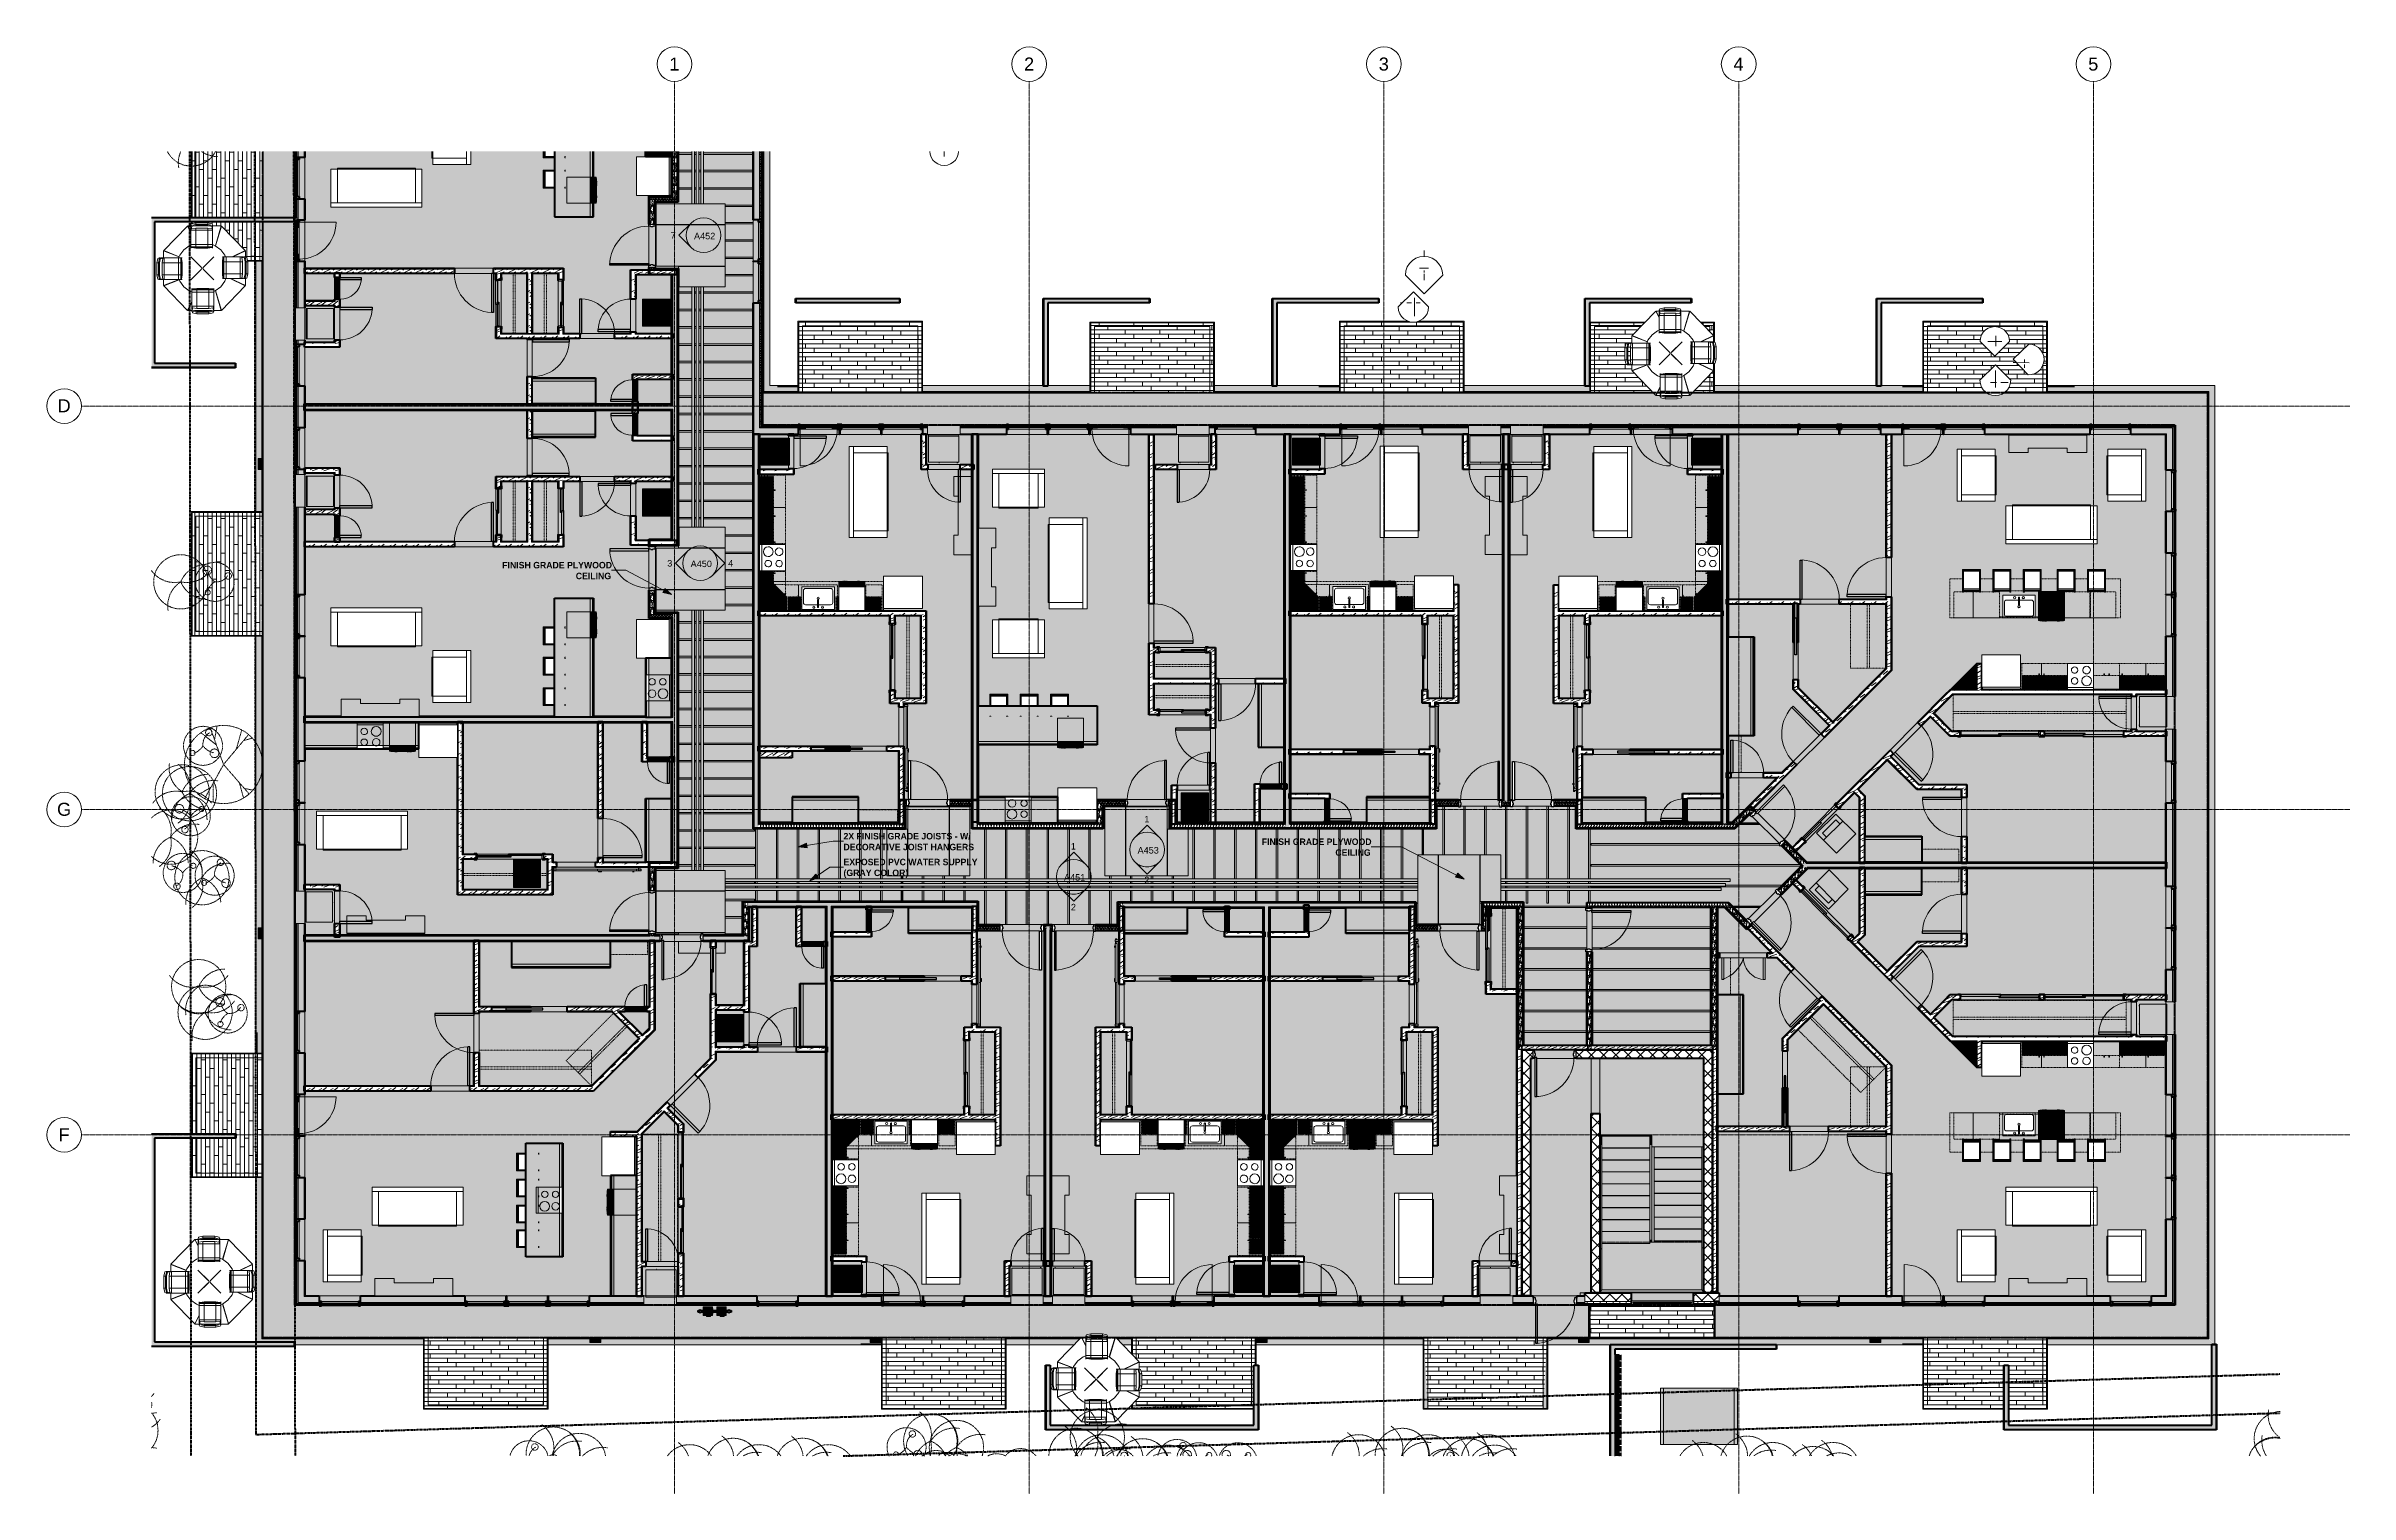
# Model space of a CAD drawing. Header units: inches. Extents: x -4061 to -1937, y 9836 to 11171.
import ezdxf

# ---------------------------------------------------------------- set-up
doc = ezdxf.new("R2010")
doc.units = ezdxf.units.IN
doc.header["$MEASUREMENT"] = 0
for name, pattern in [('Dash', [0.25, 0.125, -0.125]), ('Dash 1_16_', [0.125, 0.0625, -0.0625]), ('Double Dash 3_8_', [1, 0.375, -0.125, 0.125, -0.125, 0.125, -0.125]), ('Grid Line 1_2_', [0.875, 0.5, -0.125, 0.125, -0.125]), ('Overhead 1_16_', [0.101562, 0.0625, -0.039062])]:
    doc.linetypes.add(name, pattern=pattern)
for name, color, linetype, lineweight in [('0-1', 7, 'Continuous', 5), ('0-2', 7, 'Continuous', 9), ('0-3', 53, 'Continuous', 9), ('0-4', 250, 'Double Dash 3_8_', 60), ('0-5', 165, 'Continuous', 5), ('0-6', 10, 'Continuous', 18), ('A-AREA-1', 90, 'Continuous', 80), ('A-CLNG', 13, 'Continuous', 18), ('A-CLNG-1', 10, 'Continuous', 18), ('A-CLNG-2', 13, 'Continuous', 5), ('A-CLNG-PATT-1', 35, 'Continuous', 18), ('A-DETL-GENF-1', 53, 'Continuous', 9), ('A-DETL-GENF-HDLN-1', 53, 'Dash', 9), ('A-DETL-MBND-1', 23, 'Continuous', 5), ('A-DETL-MBND-2', 9, 'Continuous', 5), ('A-DETL-MBND-3', 7, 'Continuous', 9), ('A-DETL-MBND-4', 251, 'Continuous', 9), ('A-DETL-MBND-5', 247, 'Continuous', 9), ('A-DETL-MBND-6', 55, 'Continuous', 9), ('A-DOOR', 31, 'Continuous', 18), ('A-DOOR-1', 7, 'Continuous', 9), ('A-DOOR-2', 50, 'Continuous', 30), ('A-DOOR-3', 10, 'Continuous', 18), ('A-DOOR-4', 135, 'Continuous', 18), ('A-DOOR-5', 250, 'Continuous', 60), ('A-DOOR-6', 31, 'Continuous', 30), ('A-DOOR-7', 31, 'Continuous', 9), ('A-DOOR-FRAM', 31, 'Continuous', 30), ('A-DOOR-FRAM-1', 50, 'Continuous', 30), ('A-FLOR-1', 253, 'Continuous', 18), ('A-FLOR-2', 31, 'Continuous', 18), ('A-FLOR-3', 10, 'Continuous', 18), ('A-FLOR-PATT-1', 251, 'Continuous', 9), ('A-GENM-1', 55, 'Continuous', 9), ('A-GENM-2', 7, 'Continuous', 9), ('A-GENM-3', 250, 'Continuous', 60), ('A-GENM-4', 247, 'Continuous', 9), ('A-GLAZ-1', 251, 'Continuous', 9), ('A-GLAZ-2', 10, 'Continuous', 18), ('A-GLAZ-3', 27, 'Continuous', 18), ('A-GLAZ-4', 250, 'Continuous', 60), ('A-GLAZ-CWMG-1', 130, 'Continuous', 9), ('A-GLAZ-CWMG-2', 250, 'Continuous', 60), ('A-GLAZ-CWMG-3', 7, 'Continuous', 9), ('A-WALL', 113, 'Continuous', 18), ('A-WALL-1', 8, 'Continuous', 5), ('A-WALL-2', 250, 'Continuous', 60), ('A-WALL-3', 10, 'Continuous', 18), ('A-WALL-4', 23, 'Continuous', 5), ('A-WALL-5', 243, 'Continuous', 18), ('A-WALL-6', 254, 'Continuous', 5), ('A-WALL-7', 27, 'Continuous', 18), ('A-WALL-8', 113, 'Continuous', 5), ('A-WALL-9', 113, 'Continuous', 60), ('A-WALL-PATT-1', 7, 'Continuous', 9), ('A-WALL-PATT-2', 55, 'Continuous', 9), ('A-WALL-PATT-3', 53, 'Continuous', 9), ('A-WALL-PATT-4', 43, 'Continuous', 9), ('A-WALL-PATT-5', 252, 'Continuous', 9), ('A-WALL-PATT-6', 111, 'Continuous', 9), ('C-PROP-LINE-1', 250, 'Double Dash 3_8_', 60), ('C-PROP-LINE-2', 91, 'Dash 1_16_', 60), ('E-ELEC-EQPM', 71, 'Continuous', 9), ('E-ELEC-EQPM-1', 251, 'Continuous', 9), ('E-ELEC-FIXT-1', 55, 'Continuous', 9), ('E-ELEC-FIXT-2', 252, 'Continuous', 9), ('E-ELEC-FIXT-3', 7, 'Continuous', 9), ('G-ANNO-SYMB', 111, 'Continuous', 9), ('G-ANNO-TEXT', 231, 'Continuous', 9), ('I-FURN', 30, 'Continuous', 9), ('I-FURN-1', 71, 'Continuous', 9), ('I-FURN-2', 7, 'Continuous', 9), ('I-FURN-3', 55, 'Continuous', 9), ('I-FURN-4', 53, 'Continuous', 9), ('I-WALL', 2, 'Continuous', 18), ('I-WALL-1', 2, 'Continuous', 5), ('I-WALL-2', 2, 'Continuous', 60), ('L-SITE', 91, 'Continuous', 9), ('M-EQPM-1', 252, 'Continuous', 9), ('M-EQPM-2', 55, 'Continuous', 9), ('M-EQPM-3', 7, 'Continuous', 9), ('P-PIPE', 3, 'Continuous', 9), ('P-PIPE-1', 3, 'Continuous', 5), ('P-SANR-FIXT-1', 53, 'Continuous', 9), ('P-SANR-FIXT-2', 7, 'Continuous', 9), ('P-SANR-FIXT-3', 55, 'Continuous', 9), ('Q-CASE', 31, 'Continuous', 9), ('Q-CASE-1', 53, 'Continuous', 9), ('Q-CASE-2', 250, 'Continuous', 60), ('Q-CASE-3', 7, 'Continuous', 9), ('Q-CASE-4', 7, 'Dash', 9), ('Q-CASE-5', 71, 'Continuous', 9), ('Q-CASE-HDLN-1', 7, 'Dash', 9), ('Q-SPCQ-1', 7, 'Continuous', 9), ('Q-SPCQ-2', 55, 'Continuous', 9), ('Q-SPCQ-3', 252, 'Continuous', 9), ('S-BEAM', 12, 'Continuous', 9), ('S-GRID-1', 1, 'Grid Line 1_2_', 9), ('S-GRID-IDEN', 1, 'Continuous', 9), ('S-GRID-IDEN-1', 147, 'Continuous', 9), ('S-STRS-MBND-1', 7, 'Overhead 1_16_', 9)]:
    doc.layers.add(name, color=color, linetype=linetype, lineweight=lineweight)
doc.styles.add('Arial', font='arial.ttf', dxfattribs={"height": 12})
doc.styles.add('Arial_1', font='arial.ttf', dxfattribs={"height": 6})
doc.styles.add('Century Gothic_B', font='GOTHICB.TTF', dxfattribs={"height": 6})
pattern_1 = [(0, (0, -1152), (20.48, 5.12), [0.845, -14.515, 0.845, -14.515, -81.92]), (0, (0, -1152), (20.48, 5.12), [-30.72, 0.845, -29.875, 0.845, -14.515, -35.84]), (0, (0, -1152), (20.48, 5.12), [-76.8, 0.845, -9.395, 0.845, -24.755]), (120, (7.68, -1149.44), (-14.67405, 15.1762003), [0.845, -14.515, 0.845, -14.515, -81.92]), (120, (7.68, -1149.44), (-14.67405, 15.1762003), [-30.72, 0.845, -29.875, 0.845, -14.515, -35.84]), (120, (7.68, -1149.44), (-14.67405, 15.1762003), [-76.8, 0.845, -9.395, 0.845, -24.755]), (240, (10.24, -1139.2), (-5.80595, -20.2962003), [0.845, -14.515, 0.845, -14.515, -81.92]), (240, (10.24, -1139.2), (-5.80595, -20.2962003), [-30.72, 0.845, -29.875, 0.845, -14.515, -35.84]), (240, (10.24, -1139.2), (-5.80595, -20.2962003), [-76.8, 0.845, -9.395, 0.845, -24.755])]
pattern_2 = [(216.87, (4.265, -1141.338), (31.9871619, 21.32545714), [5.331, -47.981]), (206.565, (10.662, -1144.536), (-10.662476, -10.6620098), [11.921, -11.921]), (198.435, (10.662, -1149.868), (-21.32449365, -10.6625869), [6.744, -26.974])]
pattern_3 = [(161.57, (0.32, -1151.68), (-2.560496185, -0.000537386), [0, -18.214, 2.022, 0]), (18.43, (-0.32, -1151.68), (-2.560496185, 0.000537386), [0, -18.214, 2.022, 0]), (108.43, (0.32, -1151.68), (1.27922091, -6.400876726), [6.07, -14.166]), (71.57, (-0.32, -1151.68), (1.27922091, 6.400876726), [6.07, -14.166])]
pattern_4 = [(0, (0, -1152), (0, 3.199), []), (315, (0, -1152), (3.19895108, 0), [4.524, -4.524]), (45, (0, -1152), (3.19895108, 0), [4.524, -4.524])]
pattern_5 = [(45, (0, -1152), (-5.656854, 5.656854), []), (135, (0, -1152), (-5.656854, -5.656854), [])]
pattern_6 = [(0, (41.062, 4.438), (1, -1), [0.5, -1.5]), (270, (41.312, 4.687), (-1, -1), [0.5, -1.5])]
pattern_7 = [(0, (25.74, 1.51), (-38.4, -120.38), [0.392, -38.007]), (0, (25.74, 1.12), (-38.4, -120.38), [0.392, -38.007]), (0, (25.74, -14.85), (-38.4, -120.38), [0.392, -38.007]), (0, (25.74, -15.24), (-38.4, -120.38), [0.392, -38.007]), (0, (25.74, -31.2), (-38.4, -120.38), [0.393, -38.008]), (0, (25.74, -31.6), (-38.4, -120.38), [0.393, -38.008]), (0, (25.74, -47.56), (-38.4, -120.38), [0.393, -38.008]), (0, (25.74, -47.95), (-38.4, -120.38), [0.393, -38.008]), (0, (25.74, -63.92), (-38.4, -120.38), [0.393, -38.008]), (0, (25.74, -64.31), (-38.4, -120.38), [0.393, -38.008]), (0, (25.74, -80.28), (-38.4, -120.38), [0.393, -38.008]), (0, (25.74, -80.67), (-38.4, -120.38), [0.393, -38.008]), (0, (25.74, -96.63), (-38.4, -120.38), [0.393, -38.008]), (0, (25.74, -97.03), (-38.4, -120.38), [0.393, -38.008]), (0, (25.74, -112.99), (-38.4, -120.38), [0.392, -38.007]), (0, (25.74, -113.38), (-38.4, -120.38), [0.392, -38.007]), (0, (43.19, 1.51), (-38.4, -120.38), [0.393, -38.008]), (0, (43.19, 1.12), (-38.4, -120.38), [0.393, -38.008]), (0, (43.19, -14.85), (-38.4, -120.38), [0.393, -38.008]), (0, (43.19, -15.24), (-38.4, -120.38), [0.393, -38.008]), (0, (43.19, -31.2), (-38.4, -120.38), [0.393, -38.008]), (0, (43.19, -31.6), (-38.4, -120.38), [0.393, -38.008]), (0, (43.19, -47.56), (-38.4, -120.38), [0.393, -38.008]), (0, (43.19, -47.95), (-38.4, -120.38), [0.393, -38.008]), (0, (43.19, -63.92), (-38.4, -120.38), [0.393, -38.008]), (0, (43.19, -64.31), (-38.4, -120.38), [0.393, -38.008]), (0, (43.19, -80.28), (-38.4, -120.38), [0.393, -38.008]), (0, (43.19, -80.67), (-38.4, -120.38), [0.393, -38.008]), (0, (43.19, -96.63), (-38.4, -120.38), [0.393, -38.008]), (0, (43.19, -97.03), (-38.4, -120.38), [0.393, -38.008]), (0, (43.19, -112.99), (-38.4, -120.38), [0.392, -38.007]), (0, (43.19, -113.38), (-38.4, -120.38), [0.392, -38.007]), (0, (60.64, 1.51), (-38.4, -120.38), [0.392, -38.007]), (0, (60.64, 1.12), (-38.4, -120.38), [0.392, -38.007]), (0, (60.64, -14.85), (-38.4, -120.38), [0.392, -38.007]), (0, (60.64, -15.24), (-38.4, -120.38), [0.392, -38.007]), (0, (60.64, -31.2), (-38.4, -120.38), [0.392, -38.007]), (0, (60.64, -31.6), (-38.4, -120.38), [0.392, -38.007]), (0, (60.64, -47.56), (-38.4, -120.38), [0.392, -38.007]), (0, (60.64, -47.95), (-38.4, -120.38), [0.392, -38.007]), (0, (60.64, -63.92), (-38.4, -120.38), [0.392, -38.007]), (0, (60.64, -64.31), (-38.4, -120.38), [0.392, -38.007]), (0, (60.64, -80.28), (-38.4, -120.38), [0.392, -38.007]), (0, (60.64, -80.67), (-38.4, -120.38), [0.392, -38.007]), (0, (60.64, -96.63), (-38.4, -120.38), [0.392, -38.007]), (0, (60.64, -97.03), (-38.4, -120.38), [0.392, -38.007]), (0, (60.64, -112.99), (-38.4, -120.38), [0.392, -38.007]), (0, (60.64, -113.38), (-38.4, -120.38), [0.392, -38.007]), (270, (24, 4.063), (-38.4, -2e-15), [120, -0.375]), (270, (24.375, 4.063), (-38.4, -2e-15), [120, -0.375]), (270, (25.74, 1.51), (-38.4, -2e-15), [0.392, -119.982]), (270, (25.74, -14.848), (-38.4, -2e-15), [0.393, -119.983]), (270, (25.74, -31.206), (-38.4, -2e-15), [0.392, -119.982]), (270, (25.74, -47.563), (-38.4, -2e-15), [0.392, -119.982]), (270, (25.74, -63.92), (-38.4, -2e-15), [0.392, -119.982]), (270, (25.74, -80.277), (-38.4, -2e-15), [0.392, -119.982]), (270, (25.74, -96.634), (-38.4, -2e-15), [0.392, -119.982]), (270, (25.74, -112.99), (-38.4, -2e-15), [0.392, -119.982]), (270, (26.134, 1.51), (-38.4, -2e-15), [0.392, -119.982]), (270, (26.134, -14.848), (-38.4, -2e-15), [0.393, -119.983]), (270, (26.134, -31.206), (-38.4, -2e-15), [0.392, -119.982]), (270, (26.134, -47.563), (-38.4, -2e-15), [0.392, -119.982]), (270, (26.134, -63.92), (-38.4, -2e-15), [0.392, -119.982]), (270, (26.134, -80.277), (-38.4, -2e-15), [0.392, -119.982]), (270, (26.134, -96.634), (-38.4, -2e-15), [0.392, -119.982]), (270, (26.134, -112.99), (-38.4, -2e-15), [0.392, -119.982]), (270, (43.19, 1.51), (-38.4, -2e-15), [0.392, -119.982]), (270, (43.19, -14.848), (-38.4, -2e-15), [0.393, -119.983]), (270, (43.19, -31.206), (-38.4, -2e-15), [0.392, -119.982]), (270, (43.19, -47.563), (-38.4, -2e-15), [0.392, -119.982]), (270, (43.19, -63.92), (-38.4, -2e-15), [0.392, -119.982]), (270, (43.19, -80.277), (-38.4, -2e-15), [0.392, -119.982]), (270, (43.19, -96.634), (-38.4, -2e-15), [0.392, -119.982]), (270, (43.19, -112.99), (-38.4, -2e-15), [0.392, -119.982]), (270, (43.584, 1.51), (-38.4, -2e-15), [0.392, -119.982]), (270, (43.584, -14.848), (-38.4, -2e-15), [0.393, -119.983]), (270, (43.584, -31.206), (-38.4, -2e-15), [0.392, -119.982]), (270, (43.584, -47.563), (-38.4, -2e-15), [0.392, -119.982]), (270, (43.584, -63.92), (-38.4, -2e-15), [0.392, -119.982]), (270, (43.584, -80.277), (-38.4, -2e-15), [0.392, -119.982]), (270, (43.584, -96.634), (-38.4, -2e-15), [0.392, -119.982]), (270, (43.584, -112.99), (-38.4, -2e-15), [0.392, -119.982]), (270, (60.64, 1.51), (-38.4, -2e-15), [0.392, -119.982]), (270, (60.64, -14.848), (-38.4, -2e-15), [0.392, -119.982]), (270, (60.64, -31.206), (-38.4, -2e-15), [0.392, -119.982]), (270, (60.64, -47.563), (-38.4, -2e-15), [0.392, -119.982]), (270, (60.64, -63.92), (-38.4, -2e-15), [0.392, -119.982]), (270, (60.64, -80.277), (-38.4, -2e-15), [0.392, -119.982]), (270, (60.64, -96.634), (-38.4, -2e-15), [0.392, -119.982]), (270, (60.64, -112.99), (-38.4, -2e-15), [0.392, -119.982]), (270, (61.034, 1.51), (-38.4, -2e-15), [0.392, -119.982]), (270, (61.034, -14.848), (-38.4, -2e-15), [0.392, -119.982]), (270, (61.034, -31.206), (-38.4, -2e-15), [0.392, -119.982]), (270, (61.034, -47.563), (-38.4, -2e-15), [0.392, -119.982]), (270, (61.034, -63.92), (-38.4, -2e-15), [0.392, -119.982]), (270, (61.034, -80.277), (-38.4, -2e-15), [0.392, -119.982]), (270, (61.034, -96.634), (-38.4, -2e-15), [0.392, -119.982]), (270, (61.034, -112.99), (-38.4, -2e-15), [0.392, -119.982]), (180, (62.4, 4.44), (-38.4, -120.38), [38.025, -0.375]), (180, (62.4, 4.06), (-38.4, -120.38), [38.025, -0.375])]
pattern_8 = [(0, (25.74, -1.51), (-38.4, 120.38), [0.392, -38.007]), (0, (25.74, -1.12), (-38.4, 120.38), [0.392, -38.007]), (0, (25.74, 14.85), (-38.4, 120.38), [0.392, -38.007]), (0, (25.74, 15.24), (-38.4, 120.38), [0.392, -38.007]), (0, (25.74, 31.2), (-38.4, 120.38), [0.393, -38.008]), (0, (25.74, 31.6), (-38.4, 120.38), [0.393, -38.008]), (0, (25.74, 47.56), (-38.4, 120.38), [0.393, -38.008]), (0, (25.74, 47.95), (-38.4, 120.38), [0.393, -38.008]), (0, (25.74, 63.92), (-38.4, 120.38), [0.393, -38.008]), (0, (25.74, 64.31), (-38.4, 120.38), [0.393, -38.008]), (0, (25.74, 80.28), (-38.4, 120.38), [0.393, -38.008]), (0, (25.74, 80.67), (-38.4, 120.38), [0.393, -38.008]), (0, (25.74, 96.63), (-38.4, 120.38), [0.393, -38.008]), (0, (25.74, 97.03), (-38.4, 120.38), [0.393, -38.008]), (0, (25.74, 112.99), (-38.4, 120.38), [0.392, -38.007]), (0, (25.74, 113.38), (-38.4, 120.38), [0.392, -38.007]), (0, (43.19, -1.51), (-38.4, 120.38), [0.393, -38.008]), (0, (43.19, -1.12), (-38.4, 120.38), [0.393, -38.008]), (0, (43.19, 14.85), (-38.4, 120.38), [0.393, -38.008]), (0, (43.19, 15.24), (-38.4, 120.38), [0.393, -38.008]), (0, (43.19, 31.2), (-38.4, 120.38), [0.393, -38.008]), (0, (43.19, 31.6), (-38.4, 120.38), [0.393, -38.008]), (0, (43.19, 47.56), (-38.4, 120.38), [0.393, -38.008]), (0, (43.19, 47.95), (-38.4, 120.38), [0.393, -38.008]), (0, (43.19, 63.92), (-38.4, 120.38), [0.393, -38.008]), (0, (43.19, 64.31), (-38.4, 120.38), [0.393, -38.008]), (0, (43.19, 80.28), (-38.4, 120.38), [0.393, -38.008]), (0, (43.19, 80.67), (-38.4, 120.38), [0.393, -38.008]), (0, (43.19, 96.63), (-38.4, 120.38), [0.393, -38.008]), (0, (43.19, 97.03), (-38.4, 120.38), [0.393, -38.008]), (0, (43.19, 112.99), (-38.4, 120.38), [0.392, -38.007]), (0, (43.19, 113.38), (-38.4, 120.38), [0.392, -38.007]), (0, (60.64, -1.51), (-38.4, 120.38), [0.392, -38.007]), (0, (60.64, -1.12), (-38.4, 120.38), [0.392, -38.007]), (0, (60.64, 14.85), (-38.4, 120.38), [0.392, -38.007]), (0, (60.64, 15.24), (-38.4, 120.38), [0.392, -38.007]), (0, (60.64, 31.2), (-38.4, 120.38), [0.392, -38.007]), (0, (60.64, 31.6), (-38.4, 120.38), [0.392, -38.007]), (0, (60.64, 47.56), (-38.4, 120.38), [0.392, -38.007]), (0, (60.64, 47.95), (-38.4, 120.38), [0.392, -38.007]), (0, (60.64, 63.92), (-38.4, 120.38), [0.392, -38.007]), (0, (60.64, 64.31), (-38.4, 120.38), [0.392, -38.007]), (0, (60.64, 80.28), (-38.4, 120.38), [0.392, -38.007]), (0, (60.64, 80.67), (-38.4, 120.38), [0.392, -38.007]), (0, (60.64, 96.63), (-38.4, 120.38), [0.392, -38.007]), (0, (60.64, 97.03), (-38.4, 120.38), [0.392, -38.007]), (0, (60.64, 112.99), (-38.4, 120.38), [0.392, -38.007]), (0, (60.64, 113.38), (-38.4, 120.38), [0.392, -38.007]), (90, (24, -4.063), (-38.4, 2e-15), [120, -0.375]), (90, (24.375, -4.063), (-38.4, 2e-15), [120, -0.375]), (90, (25.74, -1.51), (-38.4, 2e-15), [0.392, -119.982]), (90, (25.74, 14.848), (-38.4, 2e-15), [0.393, -119.983]), (90, (25.74, 31.206), (-38.4, 2e-15), [0.392, -119.982]), (90, (25.74, 47.563), (-38.4, 2e-15), [0.392, -119.982]), (90, (25.74, 63.92), (-38.4, 2e-15), [0.392, -119.982]), (90, (25.74, 80.277), (-38.4, 2e-15), [0.392, -119.982]), (90, (25.74, 96.634), (-38.4, 2e-15), [0.392, -119.982]), (90, (25.74, 112.99), (-38.4, 2e-15), [0.392, -119.982]), (90, (26.134, -1.51), (-38.4, 2e-15), [0.392, -119.982]), (90, (26.134, 14.848), (-38.4, 2e-15), [0.393, -119.983]), (90, (26.134, 31.206), (-38.4, 2e-15), [0.392, -119.982]), (90, (26.134, 47.563), (-38.4, 2e-15), [0.392, -119.982]), (90, (26.134, 63.92), (-38.4, 2e-15), [0.392, -119.982]), (90, (26.134, 80.277), (-38.4, 2e-15), [0.392, -119.982]), (90, (26.134, 96.634), (-38.4, 2e-15), [0.392, -119.982]), (90, (26.134, 112.99), (-38.4, 2e-15), [0.392, -119.982]), (90, (43.19, -1.51), (-38.4, 2e-15), [0.392, -119.982]), (90, (43.19, 14.848), (-38.4, 2e-15), [0.393, -119.983]), (90, (43.19, 31.206), (-38.4, 2e-15), [0.392, -119.982]), (90, (43.19, 47.563), (-38.4, 2e-15), [0.392, -119.982]), (90, (43.19, 63.92), (-38.4, 2e-15), [0.392, -119.982]), (90, (43.19, 80.277), (-38.4, 2e-15), [0.392, -119.982]), (90, (43.19, 96.634), (-38.4, 2e-15), [0.392, -119.982]), (90, (43.19, 112.99), (-38.4, 2e-15), [0.392, -119.982]), (90, (43.584, -1.51), (-38.4, 2e-15), [0.392, -119.982]), (90, (43.584, 14.848), (-38.4, 2e-15), [0.393, -119.983]), (90, (43.584, 31.206), (-38.4, 2e-15), [0.392, -119.982]), (90, (43.584, 47.563), (-38.4, 2e-15), [0.392, -119.982]), (90, (43.584, 63.92), (-38.4, 2e-15), [0.392, -119.982]), (90, (43.584, 80.277), (-38.4, 2e-15), [0.392, -119.982]), (90, (43.584, 96.634), (-38.4, 2e-15), [0.392, -119.982]), (90, (43.584, 112.99), (-38.4, 2e-15), [0.392, -119.982]), (90, (60.64, -1.51), (-38.4, 2e-15), [0.392, -119.982]), (90, (60.64, 14.848), (-38.4, 2e-15), [0.392, -119.982]), (90, (60.64, 31.206), (-38.4, 2e-15), [0.392, -119.982]), (90, (60.64, 47.563), (-38.4, 2e-15), [0.392, -119.982]), (90, (60.64, 63.92), (-38.4, 2e-15), [0.392, -119.982]), (90, (60.64, 80.277), (-38.4, 2e-15), [0.392, -119.982]), (90, (60.64, 96.634), (-38.4, 2e-15), [0.392, -119.982]), (90, (60.64, 112.99), (-38.4, 2e-15), [0.392, -119.982]), (90, (61.034, -1.51), (-38.4, 2e-15), [0.392, -119.982]), (90, (61.034, 14.848), (-38.4, 2e-15), [0.392, -119.982]), (90, (61.034, 31.206), (-38.4, 2e-15), [0.392, -119.982]), (90, (61.034, 47.563), (-38.4, 2e-15), [0.392, -119.982]), (90, (61.034, 63.92), (-38.4, 2e-15), [0.392, -119.982]), (90, (61.034, 80.277), (-38.4, 2e-15), [0.392, -119.982]), (90, (61.034, 96.634), (-38.4, 2e-15), [0.392, -119.982]), (90, (61.034, 112.99), (-38.4, 2e-15), [0.392, -119.982]), (180, (62.4, -4.44), (-38.4, 120.38), [38.025, -0.375]), (180, (62.4, -4.06), (-38.4, 120.38), [38.025, -0.375])]

msp = doc.modelspace()

# ---------------------------------------------------------------- texts
at = {"layer": 'G-ANNO-SYMB', "char_height": 6, "attachment_point": 1, "style": 'Arial_1'}
for s, insert, width in [('7', (-3484.9, 10999.4), 5.656), ('A452', (-3463.3, 10998.9), 23.836), ('3', (-3488, 10697.2), 5.656), ('A450', (-3466.4, 10696.7), 23.836), ('4', (-3431.9, 10697.2), 5.656), ('1', (-3048.2, 10461.3), 5.656), ('1', (-3115.9, 10436.3), 5.656), ('A453', (-3054.4, 10432.6), 23.836), ('A451', (-3122.2, 10407.6), 23.836), ('2', (-3048.2, 10405.2), 5.656), ('2', (-3115.9, 10380.2), 5.656)]:
    msp.add_mtext(s, dxfattribs=dict(at, insert=insert, width=width))
at = {"layer": 'G-ANNO-TEXT', "char_height": 6, "attachment_point": 1, "style": 'Century Gothic_B'}
for s, insert, width in [('FINISH GRADE PLYWOOD', (-3640.1, 10695.5), 122.21), ('CEILING', (-3572.3, 10685.5), 39.996), ('2X FINISH GRADE JOISTS - W/', (-3325.5, 10445.6), 142.612), ('DECORATIVE JOIST HANGERS', (-3325.5, 10435.6), 142.814), ('FINISH GRADE PLYWOOD', (-2939.9, 10440.5), 122.21), ('CEILING', (-2872.1, 10430.5), 39.996), ('(GRAY COLOR)', (-3325.5, 10411.8), 75.346), ('EXPOSED PVC WATER SUPPLY', (-3325.5, 10421.8), 142.41)]:
    msp.add_mtext(s, dxfattribs=dict(at, insert=insert, width=width))

# ---------------------------------------------------------------- blocks, each defined once
blk = doc.blocks.new('Single-Flush - 32_ x 84_-1372863-ENLARGED RCP - 1ST FLOOR PLAN - WEST')
at = {"layer": 'A-DOOR-1'}
blk.add_arc((16, -2.4), 32.1, 180, 266.4241, dxfattribs=at)
at = {"layer": 'A-DOOR-2'}
for p, q in [((14, -2.4), (14, -34.4)), ((16, -2.4), (14, -2.4)), ((16, -2.4), (16, -34.4)), ((16, -34.4), (14, -34.4))]:
    blk.add_line(p, q, dxfattribs=at)
blk = doc.blocks.new('Refrigerator_-_Side-by-Side_6047 - 36_ X 30_-345559-ENLARGED RCP - 1ST FLOOR PLAN - WEST')
at = {"layer": 'Q-SPCQ-1'}
for p, q in [((17.9, 14.4), (-17.9, 14.4)), ((-17.9, 14.4), (-17.9, -15.6)), ((17.9, -15.6), (17.9, 14.4)), ((-17.9, -15.6), (17.9, -15.6))]:
    blk.add_line(p, q, dxfattribs=at)
blk = doc.blocks.new('OD_CW_Base Cabinet - OD_CW_Base Cabinet-2181200-ENLARGED RCP - 1ST FLOOR PLAN - WEST')
at = {"layer": 'Q-CASE-1'}
for points in [[(0.7, -1), (5.7, -1), (5.7, 0), (0.7, 0)], [(0.7, -3), (5.7, -3), (5.7, -1), (0.7, -1)], [(0.7, -24), (5.7, -24), (5.7, -3), (0.7, -3), (0.7, -9.9)]]:
    blk.add_hatch(color=256, dxfattribs=at).paths.add_polyline_path(points, flags=0)
at = {"layer": 'Q-CASE-2'}
for p, q in [((0.7, -24), (0.7, 0)), ((0.7, 0), (5.7, 0)), ((5.7, -24), (0.7, -24))]:
    blk.add_line(p, q, dxfattribs=at)
at = {"layer": 'Q-CASE-3'}
for p, q in [((5.7, 0), (0.7, 0)), ((5.7, -1), (0.7, -1)), ((5.7, -1), (0.7, -1)), ((0.7, -3), (0.7, -24)), ((5.7, -3), (0.7, -3)), ((5.7, -24), (0.7, -24))]:
    blk.add_line(p, q, dxfattribs=at)
blk = doc.blocks.new('Dishwasher_15404 - 34_ counter-547918-ENLARGED RCP - 1ST FLOOR PLAN - WEST')
at = {"layer": 'Q-SPCQ-2'}
for points in [[(21.4, 0), (23.7, 0), (24.1, 0.1), (24.5, 0.2), (24.8, 0.5), (25, 0.8), (25.2, 1.2), (25.2, 1.6), (25.2, 22.4), (25.2, 22.9), (25, 23.3), (24.7, 23.6), (24.5, 23.8), (24.1, 23.9), (23.7, 24), (21.4, 24), (21.4, 0.7)], [(25.2, 0), (26.7, 0), (26.8, 0.1), (26.9, 0.2), (26.9, 23.9), (26.8, 23.9), (26.7, 24), (25.2, 24), (25.2, 0.4)], [(27.1, 21.4), (27.1, 22.9), (26.9, 22.9), (26.9, 21.4)], [(26.9, 20.2), (27.1, 20.2), (27.1, 21.4), (26.9, 21.4), (26.9, 20.2)], [(27.1, 3.8), (27.1, 20.2), (26.9, 20.2), (26.9, 3.8)], [(26.9, 2.6), (27.1, 2.6), (27.1, 3.8), (26.9, 3.8), (26.9, 2.6)], [(27.1, 1.1), (27.1, 2.6), (26.9, 2.6), (26.9, 1.1)], [(27.4, 19.7), (27.4, 20.3), (27.1, 20.3), (27.1, 19.7)], [(27.4, 18.5), (27.4, 19.1), (27.1, 19.1), (27.1, 18.5)], [(27.4, 17.3), (27.4, 17.9), (27.1, 17.9), (27.1, 17.3)], [(27.4, 16.2), (27.4, 16.7), (27.1, 16.7), (27.1, 16.2)], [(27.4, 5.8), (27.4, 6.8), (27.1, 6.8), (27.1, 5.8)], [(27.4, 4.8), (27.4, 5.8), (27.1, 5.8), (27.1, 4.8)]]:
    blk.add_hatch(color=256, dxfattribs=at).paths.add_polyline_path(points, flags=0)
h = blk.add_hatch(color=256, dxfattribs=at)
h.paths.add_polyline_path([(24.7, 0), (25.2, 0), (25.2, 1.6), (25.2, 1.2), (25, 0.7), (24.7, 0.4), (24.5, 0.2), (24.1, 0.1), (23.7, 0), (24.6, 0)], flags=0)
h.paths.add_polyline_path([(25.2, 22.4), (25.2, 24), (23.7, 24), (24.1, 23.9), (24.5, 23.8), (24.8, 23.5), (25, 23.2), (25.2, 22.7)], flags=0)
h = blk.add_hatch(color=256, dxfattribs=at)
h.paths.add_polyline_path([(25.1, 0.9), (25.1, 0.9), (25.1, 0.9)], flags=0)
h.paths.add_polyline_path([(25.2, 1.2), (25.2, 1.3), (25.2, 1.2)], flags=0)
h.paths.add_polyline_path([(25, 23.3), (25, 23.3), (25, 23.3)], flags=0)
at = {"layer": 'Q-SPCQ-1'}
for p, q in [((0, 24), (23.7, 24)), ((0, 0), (0, 24)), ((23.7, 24), (25.2, 24)), ((25.2, 24), (26.7, 24)), ((25.2, 24), (25.2, 22.4)), ((25.2, 22.4), (25.2, 1.6)), ((26.9, 23.8), (26.9, 0.2)), ((26.9, 22.9), (27.1, 22.9)), ((27.1, 21.4), (27.1, 22.9)), ((27.1, 20.2), (27.1, 21.4)), ((23.7, 0), (0, 0)), ((25.2, 1.6), (25.2, 0)), ((26.9, 1.1), (27.1, 1.1)), ((27.1, 20.3), (27.4, 20.3)), ((27.1, 3.8), (27.1, 20.2)), ((27.1, 19.7), (27.4, 19.7)), ((27.1, 19.1), (27.4, 19.1)), ((27.1, 18.5), (27.4, 18.5)), ((27.1, 17.9), (27.4, 17.9)), ((27.1, 17.3), (27.4, 17.3)), ((27.1, 16.7), (27.4, 16.7)), ((27.1, 16.2), (27.4, 16.2)), ((27.4, 6.8), (27.1, 6.8)), ((27.1, 4.8), (27.4, 4.8)), ((27.1, 2.6), (27.1, 3.8)), ((27.1, 1.1), (27.1, 2.6)), ((27.4, 19.7), (27.4, 20.3)), ((27.4, 18.5), (27.4, 19.1)), ((27.4, 17.3), (27.4, 17.9)), ((27.4, 16.2), (27.4, 16.7)), ((27.4, 5.8), (27.4, 6.8)), ((27.4, 4.8), (27.4, 5.8)), ((25.2, 0), (23.7, 0)), ((26.7, 0), (25.2, 0))]:
    blk.add_line(p, q, dxfattribs=at)
for centre, radius, start, end in [((23.7, 22.4), 1.57, 360, 90), ((23.7, 22.4), 1.57, 32.077, 42.3359), ((23.7, 22.4), 1.57, 17.8182, 27.5266), ((23.7, 22.4), 1.57, 360, 13.6425), ((26.7, 23.8), 0.197, 360, 90), ((23.7, 1.6), 1.57, 270, 360), ((23.7, 1.6), 1.57, 317.6641, 327.5166), ((23.7, 1.6), 1.57, 332.4734, 342.1818), ((23.7, 1.6), 1.57, 346.3575, 360), ((26.7, 0.2), 0.197, 270, 360), ((26.7, 0.2), 0.197, 285, 345)]:
    blk.add_arc(centre, radius, start, end, dxfattribs=at)
blk = doc.blocks.new('Bar_Stool_6722_1_ - Bar_Stool_6722_1_-1229311-ENLARGED RCP - 1ST FLOOR PLAN - WEST')
at = {"layer": 'I-FURN-1'}
for points in [[(1, 20.6), (0, 20.6), (0, 20.1), (1, 20.1)], [(1, 1.8), (1, 10.4), (0, 10.4), (0, 1.3), (1, 1.3)], [(1, 0.9), (1, 1.3), (0, 1.3), (0, 0.7), (1, 0.8)], [(1, 0.5), (1, 0.7), (0, 0.7), (0, 0), (1, 0)], [(15.5, 0.8), (15.5, 1.3), (1, 1.3), (1, 0.5), (15.5, 0.5), (15.5, 0.7)], [(16.5, 20.6), (15.5, 20.6), (15.5, 20.1), (16.5, 20.1)], [(16.5, 1.8), (16.5, 10.4), (15.5, 10.4), (15.5, 1.3), (16.5, 1.3)], [(16.5, 0.9), (16.5, 1.3), (15.5, 1.3), (15.5, 0.7), (16.5, 0.8)], [(16.5, 0.7), (15.5, 0.7), (15.5, 0), (16.5, 0)]]:
    blk.add_hatch(color=256, dxfattribs=at).paths.add_polyline_path(points, flags=0)
at = {"layer": 'I-FURN-2'}
for p, q in [((0, 20.6), (0, 20.1)), ((0, 20.1), (1, 20.1)), ((0, 10.4), (0, 1.3)), ((0, 1.3), (1, 1.3)), ((0, 1.3), (0, 0.7)), ((0, 0.7), (0, 0)), ((0, 0.7), (1, 0.7)), ((1, 20.1), (1, 20.6)), ((1, 1.3), (1, 10.4)), ((1, 1.8), (15.5, 1.8)), ((1, 1.7), (15.5, 1.7)), ((15.5, 1.3), (1, 1.3)), ((1, 0.7), (1, 1.3)), ((1, 0), (1, 0.7)), ((1, 0.5), (15.5, 0.5)), ((15.5, 20.6), (15.5, 20.1)), ((15.5, 20.1), (16.5, 20.1)), ((15.5, 10.4), (15.5, 1.3)), ((15.5, 1.3), (16.5, 1.3)), ((15.5, 1.3), (15.5, 0.7)), ((15.5, 0.7), (15.5, 0)), ((15.5, 0.7), (16.5, 0.7)), ((16.5, 0), (15.5, 0)), ((16.5, 20.1), (16.5, 20.6)), ((16.5, 1.3), (16.5, 10.4)), ((16.5, 0.7), (16.5, 1.3)), ((16.5, 0), (16.5, 0.7)), ((1, 0), (0, 0)), ((1, 0), (15.5, 0))]:
    blk.add_line(p, q, dxfattribs=at)
blk = doc.blocks.new('Bar_Stool_6722_1_ - Bar_Stool_6722_1_-V1-ENLARGED RCP - 1ST FLOOR PLAN - WEST')
at = {"layer": 'I-FURN-1'}
for points in [[(15.5, 0.9), (15.5, 1.3), (10.7, 1.3), (10.7, 0.5), (15.5, 0.5), (15.5, 0.8)], [(16.5, 20.6), (15.5, 20.6), (15.5, 20.1), (16.5, 20.1)], [(16.5, 1.3), (16.5, 10.4), (15.5, 10.4), (15.5, 1.3)], [(16.5, 1.3), (15.5, 1.3), (15.5, 0.7), (16.5, 0.8), (16.5, 0.9)], [(16.5, 0), (16.5, 0.7), (15.5, 0.7), (15.5, 0), (16, 0)]]:
    blk.add_hatch(color=256, dxfattribs=at).paths.add_polyline_path(points, flags=0)
at = {"layer": 'I-FURN-2'}
for p, q in [((10.7, 1.8), (15.5, 1.8)), ((10.7, 1.7), (15.5, 1.7)), ((15.5, 1.3), (10.7, 1.3)), ((10.7, 0.5), (15.5, 0.5)), ((15.5, 20.6), (15.5, 20.1)), ((15.5, 20.1), (16.5, 20.1)), ((15.5, 10.4), (15.5, 1.3)), ((15.5, 1.3), (16.5, 1.3)), ((15.5, 1.3), (15.5, 0.7)), ((15.5, 0.7), (15.5, 0)), ((15.5, 0.7), (16.5, 0.7)), ((16.5, 0), (15.5, 0)), ((16.5, 20.1), (16.5, 20.6)), ((16.5, 1.3), (16.5, 10.4)), ((16.5, 0.7), (16.5, 1.3)), ((16.5, 0), (16.5, 0.7)), ((10.7, 0), (15.5, 0))]:
    blk.add_line(p, q, dxfattribs=at)
blk = doc.blocks.new('OD_CW_Base Cabinet - OD_CW_Base Cabinet-2132515-ENLARGED RCP - 1ST FLOOR PLAN - WEST')
at = {"layer": 'Q-CASE-1'}
h = blk.add_hatch(color=256, dxfattribs=at)
h.paths.add_polyline_path([(0.7, -3.1), (0.7, -9), (61, -9), (61, 24), (0.7, 24)], flags=0)
h.paths.add_polyline_path([(27.2, 13.8), (27.2, 14.3), (28.2, 14.3), (28.2, 13.8)], flags=0)
h.paths.add_polyline_path([(42.7, 14.3), (43.7, 14.3), (43.7, 13.8), (42.7, 13.8), (42.7, 14.3)], flags=0)
h.paths.add_polyline_path([(55.2, 14.3), (55.2, 14.3), (56.2, 14.3), (56.2, 13.8), (55.2, 13.8)], flags=0)
h = blk.add_hatch(color=256, dxfattribs=at)
h.paths.add_polyline_path([(0.7, -11), (13.3, -11), (13.3, -9), (0.7, -9)], flags=0)
h.paths.add_polyline_path([(37.3, -9), (37.3, -11), (61, -11), (61, -9), (42.2, -9)], flags=0)
h = blk.add_hatch(color=256, dxfattribs=at)
h.paths.add_polyline_path([(0.7, -12), (13.3, -12), (13.3, -11), (0.7, -11)], flags=0)
h.paths.add_polyline_path([(37.3, -11.9), (37.3, -12), (61, -12), (61, -11), (37.3, -11), (37.3, -11.6)], flags=0)
at = {"layer": 'Q-CASE-2'}
for p, q in [((61, 24), (0.7, 24)), ((0.7, 24), (0.7, -12)), ((0.7, -12), (61, -12))]:
    blk.add_line(p, q, dxfattribs=at)
at = {"layer": 'Q-CASE-3'}
for p, q in [((0.7, 24), (0.7, -9)), ((0.7, 24), (61, 24)), ((0.7, -9), (0.7, -11)), ((0.7, -9), (61, -9)), ((0.7, -11), (0.7, -12)), ((0.7, -11), (13.3, -11)), ((0.7, -11), (13.3, -11)), ((0.7, -12), (13.3, -12)), ((37.3, -11), (61, -11)), ((37.3, -11), (61, -11)), ((37.3, -12), (61, -12))]:
    blk.add_line(p, q, dxfattribs=at)
blk = doc.blocks.new('FOLDING_SLIDING CLOSET - 42_ x 80_-1372841-ENLARGED RCP - 1ST FLOOR PLAN - WEST')
at = {"layer": 'A-DOOR-1'}
for p, q in [((-23.8, 3.3), (-21.3, 3.3)), ((-23.8, 2.5), (-23.8, 3.3)), ((-21.3, 2.5), (-23.8, 2.5)), ((-21.3, 3.3), (-21.3, 2.5)), ((21.2, 3.3), (23.7, 3.3)), ((21.2, 2.5), (21.2, 3.3)), ((23.7, 2.5), (21.2, 2.5)), ((23.7, 3.3), (23.7, 2.5)), ((-23.8, -2.3), (-21.3, -2.3)), ((-23.8, -3), (-23.8, -2.3)), ((-21.3, -3), (-23.8, -3)), ((-21.3, -2.3), (-21.3, -3)), ((21.2, -2.3), (23.7, -2.3)), ((21.2, -3), (21.2, -2.3)), ((23.7, -3), (21.2, -3)), ((23.7, -2.3), (23.7, -3))]:
    blk.add_line(p, q, dxfattribs=at)
at = {"layer": 'A-DOOR-2'}
for p, q in [((-1, 0.5), (21, 0.5)), ((-1, -0.9), (-1, 0.5)), ((21, 0.5), (21, -0.9)), ((-21, -0.9), (1, -0.9)), ((-21, -2.3), (-21, -0.9)), ((1, -2.3), (-21, -2.3)), ((21, -0.9), (-1, -0.9)), ((1, -0.9), (1, -2.3))]:
    blk.add_line(p, q, dxfattribs=at)
at = {"layer": 'A-DOOR-FRAM-1'}
for p, q in [((-22, 2.5), (-21, 2.5)), ((-22, -2.3), (-22, 2.5)), ((-21, 2.5), (-21, -2.3)), ((21, 2.5), (22, 2.5)), ((21, -2.3), (21, 2.5)), ((22, 2.5), (22, -2.3)), ((-21, -2.3), (-22, -2.3)), ((22, -2.3), (21, -2.3))]:
    blk.add_line(p, q, dxfattribs=at)
blk = doc.blocks.new('OD_CW_Closet - OD_CW_Closet-1895922-ENLARGED RCP - 1ST FLOOR PLAN - WEST')
at = {"layer": 'Q-CASE-HDLN-1'}
for p, q in [((0.7, 13), (56.1, 13)), ((0.7, 11), (56.1, 11)), ((7.4, 0), (49.4, 0))]:
    blk.add_line(p, q, dxfattribs=at)
blk = doc.blocks.new('FOLDING_SLIDING CLOSET - 60_ x 80_-1372877-ENLARGED RCP - 1ST FLOOR PLAN - WEST')
at = {"layer": 'A-DOOR-1'}
for p, q in [((-30.3, 3), (-32.8, 3)), ((-32.8, 3), (-32.8, 2.2)), ((-32.8, 2.2), (-30.3, 2.2)), ((-30.3, 2.2), (-30.3, 3)), ((32.7, 3), (30.2, 3)), ((30.2, 3), (30.2, 2.2)), ((30.2, 2.2), (32.7, 2.2)), ((32.7, 2.2), (32.7, 3)), ((-30.3, -2.5), (-32.8, -2.5)), ((-32.8, -2.5), (-32.8, -3.3)), ((-32.8, -3.3), (-30.3, -3.3)), ((-30.3, -3.3), (-30.3, -2.5)), ((32.7, -2.5), (30.2, -2.5)), ((30.2, -2.5), (30.2, -3.3)), ((30.2, -3.3), (32.7, -3.3)), ((32.7, -3.3), (32.7, -2.5))]:
    blk.add_line(p, q, dxfattribs=at)
at = {"layer": 'A-DOOR-2'}
for p, q in [((1, 2.2), (-30, 2.2)), ((-30, 2.2), (-30, 0.9)), ((-30, 0.9), (1, 0.9)), ((30, 0.9), (-1, 0.9)), ((-1, 0.9), (-1, -0.5)), ((1, 0.9), (1, 2.2)), ((30, -0.5), (30, 0.9)), ((-1, -0.5), (30, -0.5))]:
    blk.add_line(p, q, dxfattribs=at)
at = {"layer": 'A-DOOR-FRAM-1'}
for p, q in [((-30, 2.2), (-31, 2.2)), ((-31, 2.2), (-31, -2.5)), ((-30, -2.5), (-30, 2.2)), ((30, 2.2), (30, -2.5)), ((31, 2.2), (30, 2.2)), ((31, -2.5), (31, 2.2)), ((-31, -2.5), (-30, -2.5)), ((30, -2.5), (31, -2.5))]:
    blk.add_line(p, q, dxfattribs=at)
blk = doc.blocks.new('Interior_barn_door_18732 - Interior_barn_door_18732-1655839-ENLARGED RCP - 1ST FLOOR PLAN - WEST')
at = {"layer": 'A-DOOR-3'}
for points in [[(-23.7, -5.8), (-23.7, -6.1), (-23.4, -6.1), (-23.4, -5.8), (-23.7, -5.8)], [(-23.6, -6.6), (-22.5, -6.6), (-22.5, -6.3), (-23.6, -6.3)], [(-23.4, -5.8), (-23.4, -6.1), (-22.7, -6.1), (-22.7, -5.8)], [(-23.3, -6.3), (-22.8, -6.3), (-22.8, -6.1), (-23.3, -6.1), (-23.3, -6.3)], [(-22.7, -6), (-22.7, -6.1), (-22.4, -6.1), (-22.5, -5.8), (-22.7, -5.8)], [(-22.5, -6.3), (-22.5, -6.6), (-20.6, -6.6), (-20.6, -6.3), (-22.4, -6.3)]]:
    blk.add_hatch(color=256, dxfattribs=at).paths.add_polyline_path(points, flags=0)
at = {"layer": 'A-DOOR-4'}
h = blk.add_hatch(color=256, dxfattribs=at)
h.paths.add_polyline_path([(-60, -4.3), (-60, -4.9), (-59, -4.9), (-59, -4.3)], flags=0)
h.paths.add_polyline_path([(-57.5, -4.6), (-57.5, -4.9), (-55.9, -4.9), (-55.9, -4.3), (-57.5, -4.3), (-57.5, -4.5)], flags=0)
h.paths.add_polyline_path([(-19.9, -4.5), (-19.9, -4.9), (18.5, -4.9), (18.5, -4.3), (-19.9, -4.3), (-19.9, -4.5)], flags=0)
h.paths.add_polyline_path([(20, -4.4), (20, -4.9), (21, -4.9), (21, -4.3), (20, -4.3), (20, -4.4)], flags=0)
h = blk.add_hatch(color=256, dxfattribs=at)
h.paths.add_polyline_path([(-60, -5.3), (-60, -5.6), (-59, -5.6), (-59, -4.9), (-60, -4.9), (-60, -5.1)], flags=0)
h.paths.add_polyline_path([(-57.5, -5.4), (-57.5, -5.6), (-55.9, -5.5), (-55.9, -4.9), (-57.5, -4.9), (-57.5, -5.3)], flags=0)
h.paths.add_polyline_path([(-19.9, -5.4), (-19.9, -5.6), (18.5, -5.6), (18.5, -4.9), (-19.9, -4.9), (-19.9, -5.4)], flags=0)
h.paths.add_polyline_path([(20, -5.4), (20, -5.6), (21, -5.6), (21, -4.9), (20, -4.9), (20, -5.4)], flags=0)
h = blk.add_hatch(color=256, dxfattribs=at)
h.paths.add_polyline_path([(-59, -5.1), (-59, -5.8), (-57.5, -5.8), (-57.5, -2.4), (-59, -2.4), (-59, -5.1)], flags=0)
h.paths.add_polyline_path([(18.5, -2.4), (18.5, -5.8), (20, -5.8), (20, -2.4), (19.7, -2.4)], flags=0)
for points in [[(-55.9, -5.8), (-19.9, -5.8), (-19.9, -4.1), (-55.9, -4.1)], [(-53.6, -5.8), (-53.6, -6), (-52.1, -6), (-52.1, -5.8), (-52.5, -5.8)]]:
    blk.add_hatch(color=256, dxfattribs=at).paths.add_polyline_path(points, flags=0)
h = blk.add_hatch(color=256, dxfattribs=at)
h.paths.add_polyline_path([(-23.7, -5.8), (-23.7, -6), (-23.7, -6), (-23.7, -5.8)], flags=0)
h.paths.add_polyline_path([(-22.4, -6), (-22.2, -6), (-22.2, -5.8), (-22.4, -5.8)], flags=0)
at = {"layer": 'A-DOOR-1'}
for p, q in [((-23.7, -5.8), (-23.7, -6.1)), ((-23.7, -6.1), (-23.7, -6.1)), ((-23.7, -6.1), (-23.4, -6.1)), ((-22.5, -6.3), (-23.6, -6.3)), ((-23.6, -6.3), (-23.6, -6.6)), ((-23.6, -6.6), (-22.5, -6.6)), ((-23.4, -6.1), (-22.7, -6.1)), ((-23.3, -6.1), (-23.3, -6.3)), ((-23.3, -6.1), (-23.3, -6.3)), ((-22.8, -6.3), (-22.8, -6.1)), ((-22.8, -6.3), (-22.8, -6.1)), ((-22.7, -6.1), (-22.4, -6.1)), ((-22.5, -6.6), (-22.5, -6.3)), ((-22.4, -6.1), (-22.4, -5.8)), ((-22.4, -6.1), (-22.4, -6.1)), ((-20.6, -6.6), (-20.6, -6.3))]:
    blk.add_line(p, q, dxfattribs=at)
for points, knots in [([(-20.6, -6.3), (-20.6, -6.3), (-20.6, -6.3), (-20.7, -6.3), (-21, -6.3), (-21.5, -6.3), (-22.1, -6.3), (-22.4, -6.3), (-22.5, -6.3)], [-0.5310493, -0.5310493, -0.5310493, -0.5310493, -0.4969616, -0.4376596, -0.3707648, -0.2964689, -0.2105513, -0.1495851, -0.1495851, -0.1495851, -0.1495851]), ([(-22.5, -6.6), (-22.4, -6.6), (-22.1, -6.6), (-21.5, -6.6), (-21, -6.6), (-20.7, -6.6), (-20.6, -6.6), (-20.6, -6.6), (-20.6, -6.6)], [0.1495851, 0.1495851, 0.1495851, 0.1495851, 0.2105513, 0.2964689, 0.3707648, 0.4376596, 0.4969616, 0.5310493, 0.5310493, 0.5310493, 0.5310493])]:
    blk.add_open_spline(points, degree=3, knots=knots, dxfattribs=at)
at = {"layer": 'A-DOOR-3'}
for p, q in [((-59, -4.3), (-60, -4.3)), ((-60, -4.3), (-60, -4.9)), ((-60, -4.9), (-60, -5.6)), ((-60, -5.6), (-59, -5.6)), ((-59, -5.8), (-59, -2.4)), ((-57.5, -5.8), (-59, -5.8)), ((-57.5, -2.4), (-57.5, -5.8)), ((-55.9, -4.3), (-57.5, -4.3)), ((-57.5, -5.6), (-55.9, -5.6)), ((-55.9, -5.8), (-55.9, -4.1)), ((-55.9, -4.1), (-19.9, -4.1)), ((-19.9, -5.8), (-55.9, -5.8)), ((-19.9, -4.1), (-19.9, -5.8)), ((18.5, -4.3), (-19.9, -4.3)), ((-19.9, -5.6), (18.5, -5.6)), ((18.5, -5.8), (18.5, -2.4)), ((20, -5.8), (18.5, -5.8)), ((20, -2.4), (20, -5.8)), ((21, -4.3), (20, -4.3)), ((20, -5.6), (21, -5.6)), ((21, -4.9), (21, -4.3)), ((21, -5.6), (21, -4.9))]:
    blk.add_line(p, q, dxfattribs=at)
at = {"layer": 'A-DOOR-5'}
for p, q in [((-53.6, -6), (-53.6, -5.8)), ((-52.1, -6), (-53.6, -6)), ((-52.1, -5.8), (-52.1, -6)), ((-23.7, -6), (-23.7, -5.8)), ((-23.7, -6), (-23.7, -6)), ((-22.2, -6), (-22.4, -6)), ((-22.2, -5.8), (-22.2, -6))]:
    blk.add_line(p, q, dxfattribs=at)
blk = doc.blocks.new('Refrigerator_-_Side-by-Side_6047 - 36_ X 30_-1372843-ENLARGED RCP - 1ST FLOOR PLAN - WEST')
at = {"layer": 'Q-SPCQ-1'}
for p, q in [((-17.9, 15.6), (17.9, 15.6)), ((-17.9, -14.4), (-17.9, 15.6)), ((17.9, 15.6), (17.9, -14.4)), ((17.9, -14.4), (-17.9, -14.4))]:
    blk.add_line(p, q, dxfattribs=at)
blk = doc.blocks.new('OD_CW_Closet - OD_CW_Closet-1868668-ENLARGED RCP - 1ST FLOOR PLAN - WEST')
at = {"layer": 'Q-CASE-HDLN-1'}
for p, q in [((0.7, 13), (76.6, 13)), ((0.7, 11), (76.6, 11)), ((8.8, 0), (68.8, 0))]:
    blk.add_line(p, q, dxfattribs=at)
blk = doc.blocks.new('Pocket_Door_2385 - 34_ x 80_-1722096-ENLARGED RCP - 1ST FLOOR PLAN - WEST')
at = {"layer": 'A-DOOR-2'}
for p, q in [((-39.7, -0.7), (-39.7, 0.7)), ((-39.7, 0.7), (-5.7, 0.7)), ((-5.7, 0.7), (-5.7, -0.7)), ((-5.7, -0.7), (-39.7, -0.7))]:
    blk.add_line(p, q, dxfattribs=at)
blk = doc.blocks.new('FOLDING_SLIDING CLOSET - 60_ x 80_-1494136-ENLARGED RCP - 1ST FLOOR PLAN - WEST')
at = {"layer": 'A-DOOR-1'}
for p, q in [((-32.8, 3.3), (-30.3, 3.3)), ((-32.8, 2.5), (-32.8, 3.3)), ((-30.3, 2.5), (-32.8, 2.5)), ((-30.3, 3.3), (-30.3, 2.5)), ((30.2, 3.3), (32.7, 3.3)), ((30.2, 2.5), (30.2, 3.3)), ((32.7, 2.5), (30.2, 2.5)), ((32.7, 3.3), (32.7, 2.5)), ((-32.8, -2.3), (-30.3, -2.3)), ((-32.8, -3), (-32.8, -2.3)), ((-30.3, -3), (-32.8, -3)), ((-30.3, -2.3), (-30.3, -3)), ((30.2, -2.3), (32.7, -2.3)), ((30.2, -3), (30.2, -2.3)), ((32.7, -3), (30.2, -3)), ((32.7, -2.3), (32.7, -3))]:
    blk.add_line(p, q, dxfattribs=at)
at = {"layer": 'A-DOOR-2'}
for p, q in [((-1, 0.5), (30, 0.5)), ((-1, -0.9), (-1, 0.5)), ((30, 0.5), (30, -0.9)), ((-30, -0.9), (1, -0.9)), ((-30, -2.3), (-30, -0.9)), ((1, -2.3), (-30, -2.3)), ((30, -0.9), (-1, -0.9)), ((1, -0.9), (1, -2.3))]:
    blk.add_line(p, q, dxfattribs=at)
at = {"layer": 'A-DOOR-FRAM-1'}
for p, q in [((-31, 2.5), (-30, 2.5)), ((-31, -2.3), (-31, 2.5)), ((-30, 2.5), (-30, -2.3)), ((30, 2.5), (31, 2.5)), ((30, -2.3), (30, 2.5)), ((31, 2.5), (31, -2.3)), ((-30, -2.3), (-31, -2.3)), ((31, -2.3), (30, -2.3))]:
    blk.add_line(p, q, dxfattribs=at)
blk = doc.blocks.new('Interior_barn_door_18732 - Interior_barn_door_18732-1656080-ENLARGED RCP - 1ST FLOOR PLAN - WEST')
at = {"layer": 'A-DOOR-3'}
for points in [[(-23.4, 6), (-23.4, 6.1), (-23.7, 6.1), (-23.7, 5.8), (-23.4, 5.8)], [(-22.5, 6.6), (-22.5, 6.6), (-23.6, 6.6), (-23.6, 6.3), (-22.5, 6.3), (-22.5, 6.4)], [(-22.7, 5.8), (-22.7, 6.1), (-23.4, 6.1), (-23.4, 5.8)], [(-22.8, 6.3), (-22.8, 6.3), (-23.3, 6.3), (-23.3, 6.1), (-22.8, 6.1)], [(-22.4, 6), (-22.5, 6.1), (-22.7, 6.1), (-22.7, 5.8), (-22.4, 5.8)], [(-20.6, 6.6), (-22.5, 6.6), (-22.5, 6.3), (-20.6, 6.3)]]:
    blk.add_hatch(color=256, dxfattribs=at).paths.add_polyline_path(points, flags=0)
at = {"layer": 'A-DOOR-4'}
h = blk.add_hatch(color=256, dxfattribs=at)
h.paths.add_polyline_path([(21, 5.4), (21, 5.6), (20, 5.6), (20, 4.9), (21, 4.9), (21, 5.3)], flags=0)
h.paths.add_polyline_path([(18.5, 5.3), (18.5, 5.6), (-19.9, 5.6), (-19.9, 4.9), (18.5, 5), (18.5, 5.3)], flags=0)
h.paths.add_polyline_path([(-55.9, 5.4), (-55.9, 5.6), (-57.5, 5.5), (-57.5, 4.9), (-55.9, 4.9), (-55.9, 5.3)], flags=0)
h.paths.add_polyline_path([(-59, 5.4), (-59, 5.6), (-60, 5.6), (-60, 4.9), (-59, 4.9), (-59, 5.3)], flags=0)
h = blk.add_hatch(color=256, dxfattribs=at)
h.paths.add_polyline_path([(21, 4.3), (21, 4.9), (20, 4.9), (20, 4.3)], flags=0)
h.paths.add_polyline_path([(18.5, 4.5), (18.5, 4.9), (-19.9, 4.9), (-19.9, 4.3), (18.5, 4.3), (18.5, 4.4)], flags=0)
h.paths.add_polyline_path([(-55.9, 4.3), (-55.9, 4.9), (-57.5, 4.9), (-57.5, 4.3)], flags=0)
h.paths.add_polyline_path([(-59, 4.6), (-59, 4.9), (-60, 4.9), (-60, 4.3), (-59, 4.3), (-59, 4.5)], flags=0)
h = blk.add_hatch(color=256, dxfattribs=at)
h.paths.add_polyline_path([(20, 2.4), (20, 5.8), (18.5, 5.8), (18.5, 2.4), (19.7, 2.4)], flags=0)
h.paths.add_polyline_path([(-57.5, 3.2), (-57.5, 5.8), (-59, 5.8), (-59, 2.4), (-57.5, 2.4), (-57.5, 2.5)], flags=0)
for points in [[(-19.9, 5.8), (-55.9, 5.8), (-55.9, 4.1), (-19.9, 4.1)], [(-52.1, 5.8), (-52.1, 6), (-53.6, 6), (-53.6, 5.8), (-53.1, 5.8)]]:
    blk.add_hatch(color=256, dxfattribs=at).paths.add_polyline_path(points, flags=0)
h = blk.add_hatch(color=256, dxfattribs=at)
h.paths.add_polyline_path([(-22.2, 5.8), (-22.2, 6), (-22.4, 6), (-22.4, 5.8)], flags=0)
h.paths.add_polyline_path([(-23.7, 6), (-23.7, 6), (-23.7, 5.8), (-23.7, 5.8)], flags=0)
at = {"layer": 'A-DOOR-1'}
for p, q in [((-23.7, 6.1), (-23.7, 5.8)), ((-23.4, 6.1), (-23.7, 6.1)), ((-23.7, 6.1), (-23.7, 6.1)), ((-22.5, 6.6), (-23.6, 6.6)), ((-23.6, 6.6), (-23.6, 6.3)), ((-23.6, 6.3), (-22.5, 6.3)), ((-22.7, 6.1), (-23.4, 6.1)), ((-23.3, 6.3), (-23.3, 6.1)), ((-23.3, 6.3), (-23.3, 6.1)), ((-22.8, 6.1), (-22.8, 6.3)), ((-22.8, 6.1), (-22.8, 6.3)), ((-22.4, 6.1), (-22.7, 6.1)), ((-22.5, 6.3), (-22.5, 6.6)), ((-22.4, 5.8), (-22.4, 6.1)), ((-22.4, 6.1), (-22.4, 6.1)), ((-20.6, 6.3), (-20.6, 6.6))]:
    blk.add_line(p, q, dxfattribs=at)
for points, knots in [([(-20.6, 6.6), (-20.6, 6.6), (-20.6, 6.6), (-20.7, 6.6), (-21, 6.6), (-21.5, 6.6), (-22.1, 6.6), (-22.4, 6.6), (-22.5, 6.6)], [-0.5310493, -0.5310493, -0.5310493, -0.5310493, -0.4969616, -0.4376596, -0.3707648, -0.2964689, -0.2105513, -0.1495851, -0.1495851, -0.1495851, -0.1495851]), ([(-22.5, 6.3), (-22.4, 6.3), (-22.1, 6.3), (-21.5, 6.3), (-21, 6.3), (-20.7, 6.3), (-20.6, 6.3), (-20.6, 6.3), (-20.6, 6.3)], [0.1495851, 0.1495851, 0.1495851, 0.1495851, 0.2105513, 0.2964689, 0.3707648, 0.4376596, 0.4969616, 0.5310493, 0.5310493, 0.5310493, 0.5310493])]:
    blk.add_open_spline(points, degree=3, knots=knots, dxfattribs=at)
at = {"layer": 'A-DOOR-3'}
for p, q in [((-59, 5.6), (-60, 5.6)), ((-60, 5.6), (-60, 4.9)), ((-60, 4.9), (-60, 4.3)), ((-60, 4.3), (-59, 4.3)), ((-59, 2.4), (-59, 5.8)), ((-59, 5.8), (-57.5, 5.8)), ((-57.5, 5.8), (-57.5, 2.4)), ((-55.9, 5.6), (-57.5, 5.6)), ((-57.5, 4.3), (-55.9, 4.3)), ((-55.9, 4.1), (-55.9, 5.8)), ((-55.9, 5.8), (-19.9, 5.8)), ((-19.9, 4.1), (-55.9, 4.1)), ((-19.9, 5.8), (-19.9, 4.1)), ((18.5, 5.6), (-19.9, 5.6)), ((-19.9, 4.3), (18.5, 4.3)), ((18.5, 5.8), (20, 5.8)), ((18.5, 2.4), (18.5, 5.8)), ((20, 5.8), (20, 2.4)), ((21, 5.6), (20, 5.6)), ((20, 4.3), (21, 4.3)), ((21, 4.9), (21, 5.6)), ((21, 4.3), (21, 4.9))]:
    blk.add_line(p, q, dxfattribs=at)
at = {"layer": 'A-DOOR-5'}
for p, q in [((-53.6, 6), (-53.6, 5.8)), ((-52.1, 6), (-53.6, 6)), ((-52.1, 5.8), (-52.1, 6)), ((-23.7, 6), (-23.7, 5.8)), ((-23.7, 6), (-23.7, 6)), ((-22.2, 6), (-22.4, 6)), ((-22.2, 5.8), (-22.2, 6))]:
    blk.add_line(p, q, dxfattribs=at)
blk = doc.blocks.new('OD_CW_Closet - OD_CW_Closet-1868364-ENLARGED RCP - 1ST FLOOR PLAN - WEST')
at = {"layer": 'Q-CASE-HDLN-1'}
for p, q in [((0.7, -11), (76.6, -11)), ((0.7, -13), (76.6, -13)), ((8.8, 0), (68.8, 0))]:
    blk.add_line(p, q, dxfattribs=at)
blk = doc.blocks.new('Pocket_Door_2385 - 34_ x 80_-1722045-ENLARGED RCP - 1ST FLOOR PLAN - WEST')
at = {"layer": 'A-DOOR-2'}
for p, q in [((-39.7, 0.7), (-39.7, -0.7)), ((-5.7, 0.7), (-39.7, 0.7)), ((-5.7, -0.7), (-5.7, 0.7)), ((-39.7, -0.7), (-5.7, -0.7))]:
    blk.add_line(p, q, dxfattribs=at)
blk = doc.blocks.new('Single-Flush - 36_ x 84_-1372839-ENLARGED RCP - 1ST FLOOR PLAN - WEST')
at = {"layer": 'A-DOOR-1'}
blk.add_arc((18, 2.4), 36.1, 93.1789, 180, dxfattribs=at)
at = {"layer": 'A-DOOR-2'}
for p, q in [((16, 2.4), (16, 38.4)), ((18, 38.4), (16, 38.4)), ((18, 2.4), (18, 38.4)), ((18, 2.4), (16, 2.4))]:
    blk.add_line(p, q, dxfattribs=at)
blk = doc.blocks.new('HVAC_SPVU_AlliedAir_MGE4 - HVAC_SPVU_AlliedAir_MGE4-1352620-ENLARGED RCP - 1ST FLOOR PLAN - WEST')
at = {"layer": 'M-EQPM-1'}
for points in [[(-5.6, 13.1), (-14, 13.1), (-14, 12.1), (14, 12.1), (14, 13.1), (9.7, 13.1)], [(9.7, 12.1), (-14, 12.1), (-14, -12.1), (14, -12.1), (14, 12.1)]]:
    blk.add_hatch(color=256, dxfattribs=at).paths.add_polyline_path(points, flags=0)
at = {"layer": 'M-EQPM-2'}
for points in [[(-12.7, -12.1), (-13, -12.1), (-13, -12.6), (-12.2, -12.6), (-12.3, -12.1), (-12.6, -12.1)], [(4, -12.1), (4, -12.1), (4, -12.6), (4.5, -12.6), (4.5, -12.1), (4, -12.1)]]:
    blk.add_hatch(color=256, dxfattribs=at).paths.add_polyline_path(points, flags=0)
at = {"layer": 'M-EQPM-3'}
for p, q in [((14, 13.1), (-14, 13.1)), ((-14, 13.1), (-14, 12.1)), ((-14, 12.1), (14, 12.1)), ((14, 12.1), (-14, 12.1)), ((-14, 12.1), (-14, -12.1)), ((14, 12.1), (14, 13.1)), ((14, -12.1), (14, 12.1)), ((-14, -12.1), (14, -12.1)), ((-13, -12.6), (-12.2, -12.6)), ((4, -12.6), (4.5, -12.6))]:
    blk.add_line(p, q, dxfattribs=at)
blk = doc.blocks.new('Single-Flush - 30_ x 80_-1421383-ENLARGED RCP - 1ST FLOOR PLAN - WEST')
at = {"layer": 'A-DOOR-1'}
blk.add_arc((15, -2.375), 30.067, 180, 266.185925, dxfattribs=at)
at = {"layer": 'A-DOOR-2'}
for p, q in [((13, -2.375), (13, -32.375)), ((15, -2.375), (13, -2.375)), ((15, -2.375), (15, -32.375)), ((15, -32.375), (13, -32.375))]:
    blk.add_line(p, q, dxfattribs=at)
blk = doc.blocks.new('OD_CW_Upper Cabinet - OD_CW_Upper Cabinet-1867009-ENLARGED RCP - 1ST FLOOR PLAN - WEST')
at = {"layer": 'Q-CASE-HDLN-1'}
for p, q in [((34.7, 12), (34.7, 24)), ((0.7, 12), (34.7, 12))]:
    blk.add_line(p, q, dxfattribs=at)
blk = doc.blocks.new('OD_CW_Base Cabinet - OD_CW_Base Cabinet-1953906-ENLARGED RCP - 1ST FLOOR PLAN - WEST')
at = {"layer": 'Q-CASE-1'}
for points in [[(58.8, 3), (92, 3), (92, 24), (0.7, 24), (0.7, 3), (36.7, 3)], [(36.7, 1), (92, 1), (92, 3), (0.7, 3), (0.7, 1)], [(0.7, 0), (92, 0), (92, 1), (0.7, 1), (0.7, 0.6)]]:
    blk.add_hatch(color=256, dxfattribs=at).paths.add_polyline_path(points, flags=0)
at = {"layer": 'Q-CASE-2'}
for p, q in [((92, 24), (0.7, 24)), ((0.7, 24), (0.7, 0)), ((92, 0), (92, 24)), ((0.7, 0), (92, 0))]:
    blk.add_line(p, q, dxfattribs=at)
at = {"layer": 'Q-CASE-3'}
for p, q in [((0.7, 24), (0.7, 3)), ((0.7, 24), (92, 24)), ((92, 3), (92, 24)), ((0.7, 3), (0.7, 1)), ((0.7, 3), (92, 3)), ((0.7, 1), (0.7, 0)), ((0.7, 1), (92, 1)), ((0.7, 1), (92, 1)), ((0.7, 0), (92, 0)), ((92, 1), (92, 3)), ((92, 0), (92, 1))]:
    blk.add_line(p, q, dxfattribs=at)
blk = doc.blocks.new('OD_CW_Closet - OD_CW_Closet-2105929-ENLARGED RCP - 1ST FLOOR PLAN - WEST')
at = {"layer": 'Q-CASE-HDLN-1'}
for p, q in [((62.5, -9), (62.5, 24)), ((0.7, 8.5), (62.5, 8.5)), ((0.7, 6.5), (62.5, 6.5)), ((0.7, -9), (62.5, -9))]:
    blk.add_line(p, q, dxfattribs=at)
blk = doc.blocks.new('OD_CW_Closet - OD_CW_Closet-1924551-ENLARGED RCP - 1ST FLOOR PLAN - WEST')
at = {"layer": 'Q-CASE-HDLN-1'}
for p, q in [((0.7, 24), (0.7, -9)), ((0.7, 8.5), (104.4, 8.5)), ((0.7, 6.5), (104.4, 6.5)), ((0.7, -9), (104.4, -9)), ((104.4, -9), (104.4, -6.9))]:
    blk.add_line(p, q, dxfattribs=at)
blk = doc.blocks.new('OD_CW_Closet - OD_CW_Closet-1943764-ENLARGED RCP - 1ST FLOOR PLAN - WEST')
at = {"layer": 'Q-CASE-HDLN-1'}
for p, q in [((118.1, -9), (118.1, 23.8)), ((0.7, 20.3), (0.7, -9)), ((0.7, 8.5), (118.1, 8.5)), ((0.7, 6.5), (118.1, 6.5)), ((0.7, -9), (5.8, -9)), ((8.3, -9), (50.8, -9)), ((53.3, -9), (56.3, -9)), ((58.8, -9), (118.1, -9))]:
    blk.add_line(p, q, dxfattribs=at)
blk = doc.blocks.new('Entertainment_Center_14771 - Entertainment_Center_14771-1372851-ENLARGED RCP - 1ST FLOOR PLAN - WEST')
at = {"layer": 'I-FURN-3'}
for points in [[(-36, -6), (36, -6), (36, 10), (18, 10), (18, 6), (-18, 6), (-18, 10), (-36, 10), (-36, 0.7)], [(-35.3, 10), (-34.9, 10), (-34.9, 10), (-35.3, 10), (-35.3, 10)], [(-18.7, 10), (-18.7, 10), (-19.7, 10), (-19.7, 10), (-19, 10)], [(19.7, 10), (19.7, 10), (18.7, 10), (18.7, 10), (19, 10)], [(35.3, 10), (35.3, 10), (35.3, 10), (34.9, 10), (34.9, 10), (35.3, 10)], [(29.3, -6.1), (36, -6.1), (36, -6), (-36, -6), (-36, -6.1), (19, -6.1)]]:
    blk.add_hatch(color=256, dxfattribs=at).paths.add_polyline_path(points, flags=0)
at = {"layer": 'I-FURN-2'}
for p, q in [((-36, -6), (-36, 10)), ((-36, 10), (-18, 10)), ((-35.3, 10), (-35.3, 10)), ((-35.3, 10), (-34.9, 10)), ((-34.9, 10), (-34.9, 10)), ((-19.7, 10), (-19.7, 10)), ((-19.7, 10), (-18.7, 10)), ((-18.7, 10), (-18.7, 10)), ((-18, 10), (-18, 6)), ((-18, 6), (18, 6)), ((18, 6), (18, 10)), ((18, 10), (36, 10)), ((18.7, 10), (19.7, 10)), ((18.7, 10), (18.7, 10)), ((19.7, 10), (19.7, 10)), ((34.9, 10), (34.9, 10)), ((34.9, 10), (35.3, 10)), ((35.3, 10), (35.3, 10)), ((36, 10), (36, -6)), ((36, -6), (-36, -6)), ((-36, -6.1), (-36, -6)), ((36, -6), (-36, -6)), ((-36, -6.1), (36, -6.1)), ((36, -6.1), (36, -6))]:
    blk.add_line(p, q, dxfattribs=at)
blk = doc.blocks.new('Couch-Both_Arms-Generic - 1-1372852-ENLARGED RCP - 1ST FLOOR PLAN - WEST')
at = {"layer": 'I-FURN'}
for p, q in [((-42, 17.5), (-36, 17.5)), ((-42, -13.5), (-42, 17.5)), ((-36, 18.5), (36, 18.5)), ((-36, -13.5), (-36, 18.5)), ((-36, 17.5), (-36, -13.5)), ((36, 18.5), (36, -13.5)), ((36, 17.5), (42, 17.5)), ((36, -13.5), (36, 17.5)), ((42, 17.5), (42, -13.5)), ((-42, -13.5), (42, -13.5)), ((-36, -13.5), (-42, -13.5)), ((36, -13.5), (-36, -13.5)), ((42, -13.5), (36, -13.5))]:
    blk.add_line(p, q, dxfattribs=at)
at = {"layer": 'I-FURN-2'}
for p, q in [((-42, 17.5), (42, 17.5)), ((-42, -17.5), (-42, 17.5)), ((42, 17.5), (42, -17.5)), ((42, -17.5), (-42, -17.5))]:
    blk.add_line(p, q, dxfattribs=at)
blk = doc.blocks.new('Stacked Washer and Dryer - 26_x25_ - Private-1352637-ENLARGED RCP - 1ST FLOOR PLAN - WEST')
at = {"layer": 'P-SANR-FIXT-1'}
blk.add_hatch(color=256, dxfattribs=at).paths.add_polyline_path([(0, -12.5), (26, -12.5), (26, 12.5), (0, 12.5)], flags=0)
at = {"layer": 'P-SANR-FIXT-2'}
for p, q in [((26, 12.5), (0, 12.5)), ((0, -12.5), (0, 12.5)), ((16.90625, 12.5), (16.90625, -12.5)), ((16.90625, 8.75), (22.09375, 8.75)), ((22.09375, 8.75), (22.09375, -8.75)), ((26, 12.5), (26, -12.5)), ((0, -12.5), (26, -12.5)), ((22.09375, -8.75), (16.90625, -8.75))]:
    blk.add_line(p, q, dxfattribs=at)
blk = doc.blocks.new('OD_CW_Closet - OD_CW_Closet-1692124-ENLARGED RCP - 1ST FLOOR PLAN - WEST')
at = {"layer": 'Q-CASE-HDLN-1'}
for p, q in [((0.7, 11), (7.1, 11)), ((0.7, 9), (7.1, 9)), ((32.1, 11), (78.8, 11)), ((32.1, 9), (78.8, 9)), ((5.5, -4.1), (7.1, -4.1)), ((32.1, -4.1), (65.5, -4.1))]:
    blk.add_line(p, q, dxfattribs=at)
blk = doc.blocks.new('OD_CW_Base Cabinet - OD_CW_Base Cabinet-2064608-ENLARGED RCP - 1ST FLOOR PLAN - WEST')
at = {"layer": 'Q-CASE-1'}
blk.add_hatch(color=256, dxfattribs=at).paths.add_polyline_path([(111.7, 24), (0.7, 24), (0.7, 3), (111.7, 3), (111.7, 6)], flags=0)
h = blk.add_hatch(color=256, dxfattribs=at)
h.paths.add_polyline_path([(111.7, 3), (37.3, 3), (37.3, 1), (111.7, 1)], flags=0)
h.paths.add_polyline_path([(13.3, 3), (0.7, 3), (0.7, 1), (13.3, 1)], flags=0)
h = blk.add_hatch(color=256, dxfattribs=at)
h.paths.add_polyline_path([(111.7, 1), (37.3, 1), (37.3, 0), (111.7, 0)], flags=0)
h.paths.add_polyline_path([(13.3, 0), (13.3, 1), (0.7, 1), (0.7, 0), (13, 0)], flags=0)
at = {"layer": 'Q-CASE-2'}
for p, q in [((111.7, 24), (0.7, 24)), ((0.7, 24), (0.7, 0)), ((111.7, 0), (111.7, 24)), ((0.7, 0), (111.7, 0))]:
    blk.add_line(p, q, dxfattribs=at)
at = {"layer": 'Q-CASE-3'}
for p, q in [((0.7, 24), (0.7, 3)), ((0.7, 24), (111.7, 24)), ((111.7, 3), (111.7, 24)), ((0.7, 3), (111.7, 3)), ((0.7, 1), (13.3, 1)), ((0.7, 1), (13.3, 1)), ((0.7, 0), (13.3, 0)), ((37.3, 1), (111.7, 1)), ((37.3, 1), (111.7, 1)), ((37.3, 0), (111.7, 0)), ((111.7, 1), (111.7, 3)), ((111.7, 0), (111.7, 1))]:
    blk.add_line(p, q, dxfattribs=at)
blk = doc.blocks.new('Dishwasher_15404 - 34_ counter-V2-ENLARGED RCP - 1ST FLOOR PLAN - WEST')
at = {"layer": 'Q-SPCQ-2'}
for points in [[(23.7, 24), (21, 24), (21, 0), (23.7, 0), (24.1, 0.1), (24.5, 0.2), (24.8, 0.5), (25, 0.8), (25.2, 1.2), (25.2, 1.6), (25.2, 22.4), (25.2, 22.9), (25, 23.3), (24.7, 23.6), (24.5, 23.8), (24.1, 23.9)], [(25.2, 24), (25.2, 0), (26.7, 0), (26.8, 0.1), (26.9, 0.2), (26.9, 23.9), (26.8, 23.9), (26.7, 24), (25.6, 24)], [(26.9, 22.9), (26.9, 21.4), (27.1, 21.4), (27.1, 22.9), (26.9, 22.9)], [(26.9, 21.4), (26.9, 20.2), (27.1, 20.2), (27.1, 21.4)], [(27.1, 20.2), (26.9, 20.2), (26.9, 3.8), (27.1, 3.8), (27.1, 11)], [(26.9, 3.8), (26.9, 2.6), (27.1, 2.6), (27.1, 3.8)], [(27.1, 2.6), (26.9, 2.6), (26.9, 1.1), (27.1, 1.1), (27.1, 1.6)], [(27.1, 20.3), (27.1, 19.7), (27.4, 19.7), (27.4, 20.3)], [(27.1, 19.1), (27.1, 18.5), (27.4, 18.5), (27.4, 19.1)], [(27.1, 17.9), (27.1, 17.3), (27.4, 17.3), (27.4, 17.9)], [(27.1, 16.7), (27.1, 16.2), (27.4, 16.2), (27.4, 16.7)], [(27.1, 6.8), (27.1, 5.8), (27.4, 5.8), (27.4, 6.8)], [(27.1, 5.8), (27.1, 4.8), (27.4, 4.8), (27.4, 5.8)]]:
    blk.add_hatch(color=256, dxfattribs=at).paths.add_polyline_path(points, flags=0)
h = blk.add_hatch(color=256, dxfattribs=at)
h.paths.add_polyline_path([(24.7, 24), (23.7, 24), (24.1, 23.9), (24.5, 23.8), (24.8, 23.5), (25, 23.2), (25.2, 22.7), (25.2, 22.7), (25.2, 24), (24.8, 24)], flags=0)
h.paths.add_polyline_path([(25.2, 1.6), (25.2, 1.2), (25, 0.7), (24.7, 0.4), (24.5, 0.2), (24.1, 0.1), (23.7, 0), (25.2, 0), (25.2, 1.4)], flags=0)
at = {"layer": 'Q-SPCQ-1'}
for p, q in [((0, 24), (23.7, 24)), ((0, 0), (0, 24)), ((23.7, 24), (25.2, 24)), ((25.2, 24), (26.7, 24)), ((25.2, 24), (25.2, 22.4)), ((25.2, 22.4), (25.2, 1.6)), ((26.9, 23.8), (26.9, 0.2)), ((26.9, 22.9), (27.1, 22.9)), ((27.1, 21.4), (27.1, 22.9)), ((27.1, 20.2), (27.1, 21.4)), ((23.7, 0), (0, 0)), ((25.2, 1.6), (25.2, 0)), ((26.9, 1.1), (27.1, 1.1)), ((27.1, 20.3), (27.4, 20.3)), ((27.1, 3.8), (27.1, 20.2)), ((27.1, 19.7), (27.4, 19.7)), ((27.1, 19.1), (27.4, 19.1)), ((27.1, 18.5), (27.4, 18.5)), ((27.1, 17.9), (27.4, 17.9)), ((27.1, 17.3), (27.4, 17.3)), ((27.1, 16.7), (27.4, 16.7)), ((27.1, 16.2), (27.4, 16.2)), ((27.4, 6.8), (27.1, 6.8)), ((27.1, 4.8), (27.4, 4.8)), ((27.1, 2.6), (27.1, 3.8)), ((27.1, 1.1), (27.1, 2.6)), ((27.4, 19.7), (27.4, 20.3)), ((27.4, 18.5), (27.4, 19.1)), ((27.4, 17.3), (27.4, 17.9)), ((27.4, 16.2), (27.4, 16.7)), ((27.4, 5.8), (27.4, 6.8)), ((27.4, 4.8), (27.4, 5.8)), ((25.2, 0), (23.7, 0)), ((26.7, 0), (25.2, 0))]:
    blk.add_line(p, q, dxfattribs=at)
for centre, radius, start, end in [((23.7, 22.4), 1.57, 360, 90), ((23.7, 22.4), 1.57, 32.077, 42.3359), ((23.7, 22.4), 1.57, 17.8182, 27.5266), ((23.7, 22.4), 1.57, 360, 13.6425), ((26.7, 23.8), 0.197, 360, 90), ((23.7, 1.6), 1.57, 270, 360), ((23.7, 1.6), 1.57, 317.6641, 327.923), ((23.7, 1.6), 1.57, 332.4734, 342.1818), ((23.7, 1.6), 1.57, 346.3575, 360), ((26.7, 0.2), 0.197, 270, 360), ((26.7, 0.2), 0.197, 285, 345)]:
    blk.add_arc(centre, radius, start, end, dxfattribs=at)
blk = doc.blocks.new('Range - 24_ x 24_-1352610-ENLARGED RCP - 1ST FLOOR PLAN - WEST')
at = {"layer": 'Q-SPCQ-1'}
for p, q in [((24, 24), (0, 24)), ((0, 24), (0, 0)), ((0, 22), (24, 22)), ((24, 0), (24, 24)), ((0, 0), (24, 0))]:
    blk.add_line(p, q, dxfattribs=at)
for centre, radius, start, end in [((6.5, 16), 4.5, 360, 180), ((6.5, 16), 4.5, 180, 0), ((6.5, 6), 3.5, 360, 180), ((6.5, 6), 3.5, 180, 0), ((17.5, 16), 3, 360, 180), ((17.5, 16), 3, 180, 0), ((17.5, 6), 3, 360, 180), ((17.5, 6), 3, 180, 0)]:
    blk.add_arc(centre, radius, start, end, dxfattribs=at)
blk = doc.blocks.new('OD_CW_Base Cabinet - OD_CW_Base Cabinet-2100134-ENLARGED RCP - 1ST FLOOR PLAN - WEST')
at = {"layer": 'Q-CASE-1'}
blk.add_hatch(color=256, dxfattribs=at).paths.add_polyline_path([(105.6, 10), (0.7, 10), (0.7, 9), (41.4, 9), (41.4, 9.4), (65.4, 9.4), (65.4, 9), (105.6, 9)], flags=0)
h = blk.add_hatch(color=256, dxfattribs=at)
h.paths.add_polyline_path([(105.6, 7), (105.6, 9), (65.4, 9), (65.4, 7), (101.2, 7)], flags=0)
h.paths.add_polyline_path([(41.4, 9), (0.7, 9), (0.7, 7), (41.4, 7)], flags=0)
h = blk.add_hatch(color=256, dxfattribs=at)
h.paths.add_polyline_path([(105.6, 7), (0.7, 7), (0.7, -24), (105.6, -24), (105.6, -1.3)], flags=0)
h.paths.add_polyline_path([(97, -12.4), (96, -12.4), (96, -11.9), (97, -11.9), (97, -12.4)], flags=0)
h.paths.add_polyline_path([(81.5, -12.4), (81.5, -12.4), (80.5, -12.4), (80.5, -11.9), (81.5, -11.9)], flags=0)
h.paths.add_polyline_path([(74.4, -11.9), (74.4, -12.4), (73.4, -12.4), (73.4, -11.9)], flags=0)
h.paths.add_polyline_path([(58.9, -12.4), (58.9, -12.4), (57.9, -12.4), (57.9, -11.9), (58.9, -11.9)], flags=0)
h.paths.add_polyline_path([(50.4, -11.9), (50.4, -12.4), (49.4, -12.4), (49.4, -11.9)], flags=0)
h.paths.add_polyline_path([(34.9, -11.9), (34.9, -12.4), (33.9, -12.4), (33.9, -11.9)], flags=0)
h.paths.add_polyline_path([(26.4, -11.9), (26.4, -12.4), (25.4, -12.4), (25.4, -11.9), (26.1, -11.9)], flags=0)
h.paths.add_polyline_path([(10.9, -12.4), (10.9, -12.4), (9.9, -12.4), (9.9, -11.9), (10.9, -11.9)], flags=0)
at = {"layer": 'Q-CASE-2'}
for p, q in [((0.7, -24), (0.7, 10)), ((0.7, 10), (105.6, 10)), ((105.6, 10), (105.6, -24)), ((105.6, -24), (0.7, -24))]:
    blk.add_line(p, q, dxfattribs=at)
at = {"layer": 'Q-CASE-3'}
for p, q in [((0.7, 10), (0.7, 9)), ((105.6, 10), (0.7, 10)), ((41.4, 9), (0.7, 9)), ((0.7, 9), (0.7, 7)), ((41.4, 9), (0.7, 9)), ((0.7, 7), (0.7, -24)), ((105.6, 7), (0.7, 7)), ((105.6, 9), (65.4, 9)), ((105.6, 9), (65.4, 9)), ((105.6, 9), (105.6, 10)), ((105.6, 7), (105.6, 9)), ((105.6, -24), (105.6, 7)), ((105.6, -24), (0.7, -24))]:
    blk.add_line(p, q, dxfattribs=at)
blk = doc.blocks.new('Bar_Stool_6722_1_ - Bar_Stool_6722_1_-1372833-ENLARGED RCP - 1ST FLOOR PLAN - WEST')
at = {"layer": 'I-FURN-1'}
for points in [[(0, -0.5), (0, -0.8), (1, -0.8), (1, 0), (0, 0)], [(15.5, -0.5), (15.5, -0.8), (16.5, -0.8), (16.5, 0), (15.5, 0)], [(0, -0.9), (0, -1.3), (1, -1.3), (1, -0.8), (0, -0.8)], [(0, -1.3), (0, -8.5), (1, -8.5), (1, -1.3), (0.3, -1.3)], [(0, -20.6), (1, -20.6), (1, -20.1), (0, -20.1)], [(1, -0.8), (1, -1.3), (15.5, -1.3), (15.5, -0.5), (1, -0.5), (1, -0.8)], [(15.5, -0.8), (15.5, -1.3), (16.5, -1.3), (16.5, -0.8), (16, -0.8)], [(15.5, -1.8), (15.5, -8.5), (16.5, -8.5), (16.5, -1.3), (15.5, -1.3)], [(15.5, -20.6), (16.5, -20.6), (16.5, -20.1), (15.5, -20.1)]]:
    blk.add_hatch(color=256, dxfattribs=at).paths.add_polyline_path(points, flags=0)
at = {"layer": 'I-FURN-2'}
for p, q in [((0, 0), (0, -0.8)), ((0, 0), (1, 0)), ((1, -0.8), (1, 0)), ((0, -0.8), (0, -1.3)), ((1, -0.8), (0, -0.8)), ((0, -1.3), (0, -8.5)), ((1, -1.3), (0, -1.3)), ((0, -20.1), (0, -20.6)), ((1, -20.1), (0, -20.1)), ((15.5, 0), (1, 0)), ((15.5, -0.5), (1, -0.5)), ((1, -1.3), (1, -0.8)), ((1, -1.3), (15.5, -1.3)), ((1, -8.5), (1, -1.3)), ((15.5, -1.7), (1, -1.7)), ((15.5, -1.8), (1, -1.8)), ((1, -20.6), (1, -20.1)), ((15.5, 0), (15.5, -0.8)), ((15.5, 0), (16.5, 0)), ((15.5, -0.8), (15.5, -1.3)), ((16.5, -0.8), (15.5, -0.8)), ((15.5, -1.3), (15.5, -8.5)), ((16.5, -1.3), (15.5, -1.3)), ((15.5, -20.1), (15.5, -20.6)), ((16.5, -20.1), (15.5, -20.1)), ((16.5, -0.8), (16.5, 0)), ((16.5, -1.3), (16.5, -0.8)), ((16.5, -8.5), (16.5, -1.3)), ((16.5, -20.6), (16.5, -20.1))]:
    blk.add_line(p, q, dxfattribs=at)
blk = doc.blocks.new('FOLDING_SLIDING CLOSET - 42_ x 80_-1372832-ENLARGED RCP - 1ST FLOOR PLAN - WEST')
at = {"layer": 'A-DOOR-1'}
for p, q in [((-21.3, 3), (-23.8, 3)), ((-23.8, 3), (-23.8, 2.2)), ((-23.8, 2.2), (-21.3, 2.2)), ((-21.3, 2.2), (-21.3, 3)), ((23.7, 3), (21.2, 3)), ((21.2, 3), (21.2, 2.2)), ((21.2, 2.2), (23.7, 2.2)), ((23.7, 2.2), (23.7, 3)), ((-21.3, -2.5), (-23.8, -2.5)), ((-23.8, -2.5), (-23.8, -3.3)), ((-23.8, -3.3), (-21.3, -3.3)), ((-21.3, -3.3), (-21.3, -2.5)), ((23.7, -2.5), (21.2, -2.5)), ((21.2, -2.5), (21.2, -3.3)), ((21.2, -3.3), (23.7, -3.3)), ((23.7, -3.3), (23.7, -2.5))]:
    blk.add_line(p, q, dxfattribs=at)
at = {"layer": 'A-DOOR-2'}
for p, q in [((1, 2.2), (-21, 2.2)), ((-21, 2.2), (-21, 0.9)), ((-21, 0.9), (1, 0.9)), ((21, 0.9), (-1, 0.9)), ((-1, 0.9), (-1, -0.5)), ((1, 0.9), (1, 2.2)), ((21, -0.5), (21, 0.9)), ((-1, -0.5), (21, -0.5))]:
    blk.add_line(p, q, dxfattribs=at)
at = {"layer": 'A-DOOR-FRAM-1'}
for p, q in [((-21, 2.2), (-22, 2.2)), ((-22, 2.2), (-22, -2.5)), ((-21, -2.5), (-21, 2.2)), ((21, 2.2), (21, -2.5)), ((22, 2.2), (21, 2.2)), ((22, -2.5), (22, 2.2)), ((-22, -2.5), (-21, -2.5)), ((21, -2.5), (22, -2.5))]:
    blk.add_line(p, q, dxfattribs=at)
blk = doc.blocks.new('OD_CW_Closet - OD_CW_Closet-V3-ENLARGED RCP - 1ST FLOOR PLAN - WEST')
at = {"layer": 'Q-CASE-HDLN-1'}
for p, q in [((49.4, 24), (7.4, 24)), ((0.7, 13), (56.1, 13)), ((0.7, 11), (56.1, 11))]:
    blk.add_line(p, q, dxfattribs=at)
blk = doc.blocks.new('Single-Flush - 32_ x 84_-1372862-ENLARGED RCP - 1ST FLOOR PLAN - WEST')
at = {"layer": 'A-DOOR-1'}
blk.add_arc((16, 2.4), 32.1, 93.5759, 180, dxfattribs=at)
at = {"layer": 'A-DOOR-2'}
for p, q in [((14, 2.4), (14, 34.4)), ((16, 34.4), (14, 34.4)), ((16, 2.4), (16, 34.4)), ((16, 2.4), (14, 2.4))]:
    blk.add_line(p, q, dxfattribs=at)
blk = doc.blocks.new('OD_CW_Base Cabinet - OD_CW_Base Cabinet-2181262-ENLARGED RCP - 1ST FLOOR PLAN - WEST')
at = {"layer": 'Q-CASE-1'}
blk.add_hatch(color=256, dxfattribs=at).paths.add_polyline_path([(55.1, 3), (55.1, 24), (0.7, 24), (0.7, 3), (22.2, 3)], flags=0)
h = blk.add_hatch(color=256, dxfattribs=at)
h.paths.add_polyline_path([(55.1, 1), (55.1, 3), (39.9, 3), (39.9, 1), (54.9, 1)], flags=0)
h.paths.add_polyline_path([(15.9, 1), (15.9, 3), (0.7, 3), (0.7, 1)], flags=0)
h = blk.add_hatch(color=256, dxfattribs=at)
h.paths.add_polyline_path([(55.1, 0), (55.1, 1), (39.9, 1), (39.9, 0), (54.9, 0)], flags=0)
h.paths.add_polyline_path([(15.9, 0), (15.9, 1), (0.7, 1), (0.7, 0)], flags=0)
at = {"layer": 'Q-CASE-2'}
for p, q in [((55.1, 24), (0.7, 24)), ((0.7, 24), (0.7, 0)), ((55.1, 0), (55.1, 24)), ((0.7, 0), (55.1, 0))]:
    blk.add_line(p, q, dxfattribs=at)
at = {"layer": 'Q-CASE-3'}
for p, q in [((0.7, 24), (0.7, 3)), ((0.7, 24), (55.1, 24)), ((55.1, 3), (55.1, 24)), ((0.7, 3), (55.1, 3)), ((0.7, 1), (15.9, 1)), ((0.7, 1), (15.9, 1)), ((0.7, 0), (15.9, 0)), ((39.9, 1), (55.1, 1)), ((39.9, 1), (55.1, 1)), ((39.9, 0), (55.1, 0)), ((55.1, 1), (55.1, 3)), ((55.1, 0), (55.1, 1))]:
    blk.add_line(p, q, dxfattribs=at)
blk = doc.blocks.new('Dishwasher_15404 - 34_ counter-1372825-ENLARGED RCP - 1ST FLOOR PLAN - WEST')
at = {"layer": 'Q-SPCQ-2'}
for points in [[(23.7, -24), (24.1, -23.9), (24.5, -23.8), (24.8, -23.5), (25.1, -23.1), (25.2, -22.8), (25.2, -22.4), (25.2, -1.6), (25.2, -1.1), (25, -0.7), (24.7, -0.4), (24.5, -0.2), (24.1, -0.1), (23.7, 0), (21.4, 0), (21.4, -24), (23.2, -24)], [(26.6, -24), (26.7, -24), (26.8, -23.9), (26.9, -23.8), (26.9, -0.1), (26.8, -0.1), (26.7, 0), (25.2, 0), (25.2, -24), (25.8, -24)], [(27.1, -2.6), (27.1, -1.1), (26.9, -1.1), (26.9, -2.6)], [(27.1, -3.8), (27.1, -2.6), (26.9, -2.6), (26.9, -3.8)], [(27.1, -20.2), (27.1, -3.8), (26.9, -3.8), (26.9, -20.2)], [(27.1, -21.4), (27.1, -20.2), (26.9, -20.2), (26.9, -21.4)], [(27.4, -5.8), (27.4, -4.8), (27.1, -4.8), (27.1, -5.8)], [(27.4, -6.8), (27.4, -5.8), (27.1, -5.8), (27.1, -6.8)], [(27.4, -16.7), (27.4, -16.2), (27.1, -16.2), (27.1, -16.7)], [(27.4, -17.9), (27.4, -17.3), (27.1, -17.3), (27.1, -17.9)], [(27.4, -19.1), (27.4, -18.5), (27.1, -18.5), (27.1, -19.1)], [(27.4, -20.3), (27.4, -19.7), (27.1, -19.7), (27.1, -20.3)], [(26.9, -22.9), (27.1, -22.9), (27.1, -21.4), (26.9, -21.4), (26.9, -21.9)]]:
    blk.add_hatch(color=256, dxfattribs=at).paths.add_polyline_path(points, flags=0)
h = blk.add_hatch(color=256, dxfattribs=at)
h.paths.add_polyline_path([(23.7, -24), (25.2, -24), (25.2, -22.4), (25.2, -22.8), (25, -23.3), (24.7, -23.6), (24.5, -23.8), (24.1, -23.9)], flags=0)
h.paths.add_polyline_path([(25.2, -1.6), (25.2, 0), (23.7, 0), (24.1, -0.1), (24.5, -0.2), (24.8, -0.5), (25, -0.8), (25.2, -1.3)], flags=0)
h = blk.add_hatch(color=256, dxfattribs=at)
h.paths.add_polyline_path([(25.1, -23.1), (25.1, -23.1), (25.1, -23)], flags=0)
h.paths.add_polyline_path([(25.2, -22.8), (25.2, -22.7), (25.2, -22.8)], flags=0)
h.paths.add_polyline_path([(25, -0.7), (25, -0.7), (25, -0.7)], flags=0)
at = {"layer": 'Q-SPCQ-1'}
for p, q in [((0, -24), (0, 0)), ((0, 0), (23.7, 0)), ((23.7, 0), (25.2, 0)), ((25.2, 0), (26.7, 0)), ((25.2, 0), (25.2, -1.6)), ((25.2, -1.6), (25.2, -22.4)), ((26.9, -0.2), (26.9, -23.8)), ((27.1, -1.1), (26.9, -1.1)), ((27.1, -2.6), (27.1, -1.1)), ((27.1, -3.8), (27.1, -2.6)), ((27.1, -20.2), (27.1, -3.8)), ((27.4, -4.8), (27.1, -4.8)), ((27.1, -6.8), (27.4, -6.8)), ((27.4, -16.2), (27.1, -16.2)), ((27.4, -16.7), (27.1, -16.7)), ((27.4, -17.3), (27.1, -17.3)), ((27.4, -17.9), (27.1, -17.9)), ((27.4, -18.5), (27.1, -18.5)), ((27.4, -19.1), (27.1, -19.1)), ((27.4, -19.7), (27.1, -19.7)), ((27.1, -21.4), (27.1, -20.2)), ((27.4, -20.3), (27.1, -20.3)), ((27.4, -5.8), (27.4, -4.8)), ((27.4, -6.8), (27.4, -5.8)), ((27.4, -16.7), (27.4, -16.2)), ((27.4, -17.9), (27.4, -17.3)), ((27.4, -19.1), (27.4, -18.5)), ((27.4, -20.3), (27.4, -19.7)), ((23.7, -24), (0, -24)), ((25.2, -24), (23.7, -24)), ((25.2, -22.4), (25.2, -24)), ((26.7, -24), (25.2, -24)), ((27.1, -22.9), (26.9, -22.9)), ((27.1, -22.9), (27.1, -21.4))]:
    blk.add_line(p, q, dxfattribs=at)
for centre, radius, start, end in [((26.7, -0.2), 0.197, 0, 90), ((23.7, -1.6), 1.57, 0, 90), ((23.7, -1.6), 1.57, 32.077, 42.3359), ((23.7, -1.6), 1.57, 17.8182, 27.5266), ((23.7, -1.6), 1.57, 0, 13.6425), ((26.7, -0.2), 0.197, 15, 75), ((23.7, -22.4), 1.57, 270, 0), ((23.7, -22.4), 1.57, 317.6641, 327.923), ((23.7, -22.4), 1.57, 332.4734, 342.1818), ((23.7, -22.4), 1.57, 346.3575, 0), ((26.7, -23.8), 0.197, 270, 0)]:
    blk.add_arc(centre, radius, start, end, dxfattribs=at)
blk = doc.blocks.new('Bar_Stool_6722_1_ - Bar_Stool_6722_1_-V4-ENLARGED RCP - 1ST FLOOR PLAN - WEST')
at = {"layer": 'I-FURN-1'}
for points in [[(0, -0.5), (0, -0.8), (1, -0.8), (1, 0), (0, 0)], [(15.5, -0.8), (16.5, -0.8), (16.5, 0), (15.5, 0), (15.5, -0.5)], [(0, -0.8), (0, -1.3), (1, -1.3), (1, -0.8), (0, -0.8)], [(0, -1.3), (0, -10.4), (1, -10.4), (1, -1.3)], [(0, -20.6), (1, -20.6), (1, -20.1), (0, -20.1)], [(1, -0.8), (1, -1.3), (15.5, -1.3), (15.5, -0.5), (1, -0.5)], [(15.5, -0.8), (15.5, -1.3), (16.5, -1.3), (16.5, -0.8), (16, -0.8)], [(15.5, -10.4), (16.5, -10.4), (16.5, -1.3), (15.5, -1.3), (15.5, -6.9)], [(15.5, -20.6), (16.5, -20.6), (16.5, -20.1), (15.5, -20.1)]]:
    blk.add_hatch(color=256, dxfattribs=at).paths.add_polyline_path(points, flags=0)
at = {"layer": 'I-FURN-2'}
for p, q in [((0, 0), (0, -0.8)), ((0, 0), (1, 0)), ((1, -0.8), (1, 0)), ((0, -0.8), (0, -1.3)), ((1, -0.8), (0, -0.8)), ((0, -1.3), (0, -10.4)), ((1, -1.3), (0, -1.3)), ((0, -20.1), (0, -20.6)), ((1, -20.1), (0, -20.1)), ((15.5, 0), (1, 0)), ((15.5, -0.5), (1, -0.5)), ((1, -1.3), (1, -0.8)), ((1, -1.3), (15.5, -1.3)), ((1, -10.4), (1, -1.3)), ((15.5, -1.7), (1, -1.7)), ((15.5, -1.8), (1, -1.8)), ((1, -20.6), (1, -20.1)), ((15.5, 0), (15.5, -0.8)), ((15.5, 0), (16.5, 0)), ((15.5, -0.8), (15.5, -1.3)), ((16.5, -0.8), (15.5, -0.8)), ((15.5, -1.3), (15.5, -10.4)), ((16.5, -1.3), (15.5, -1.3)), ((15.5, -20.1), (15.5, -20.6)), ((16.5, -20.1), (15.5, -20.1)), ((16.5, -0.8), (16.5, 0)), ((16.5, -1.3), (16.5, -0.8)), ((16.5, -10.4), (16.5, -1.3)), ((16.5, -20.6), (16.5, -20.1))]:
    blk.add_line(p, q, dxfattribs=at)
blk = doc.blocks.new('OD_CW_Base Cabinet - OD_CW_Base Cabinet-2132465-ENLARGED RCP - 1ST FLOOR PLAN - WEST')
at = {"layer": 'Q-CASE-1'}
h = blk.add_hatch(color=256, dxfattribs=at)
h.paths.add_polyline_path([(110.5, 11), (110.5, 12), (37.3, 12), (37.3, 11), (110.3, 11)], flags=0)
h.paths.add_polyline_path([(13.3, 12), (0.7, 12), (0.7, 11), (13.3, 11), (13.3, 11.6)], flags=0)
h = blk.add_hatch(color=256, dxfattribs=at)
h.paths.add_polyline_path([(110.5, 9), (110.5, 11), (37.3, 11), (37.3, 9), (77.5, 9)], flags=0)
h.paths.add_polyline_path([(13.3, 10.8), (13.3, 11), (0.7, 11), (0.7, 9), (13.3, 9)], flags=0)
h = blk.add_hatch(color=256, dxfattribs=at)
h.paths.add_polyline_path([(110.5, 9), (0.7, 9), (0.7, -24), (110.5, -24), (110.5, -7.3)], flags=0)
h.paths.add_polyline_path([(99.7, -13.8), (99.7, -14.3), (98.7, -14.3), (98.7, -13.8)], flags=0)
h.paths.add_polyline_path([(84.2, -14.3), (83.2, -14.3), (83.2, -13.8), (84.2, -13.8), (84.2, -14.3)], flags=0)
h.paths.add_polyline_path([(71.7, -14.3), (70.7, -14.3), (70.7, -13.8), (71.7, -13.8), (71.7, -14.3)], flags=0)
h.paths.add_polyline_path([(56.2, -13.8), (56.2, -14.3), (55.2, -14.3), (55.2, -13.8)], flags=0)
h.paths.add_polyline_path([(43.7, -14.3), (42.7, -14.3), (42.7, -13.8), (43.7, -13.8), (43.7, -14.3)], flags=0)
h.paths.add_polyline_path([(28.2, -14.3), (28.2, -14.3), (27.2, -14.3), (27.2, -13.8), (28.2, -13.8)], flags=0)
at = {"layer": 'Q-CASE-2'}
for p, q in [((0.7, -24), (0.7, 12)), ((0.7, 12), (110.5, 12)), ((110.5, 12), (110.5, -24)), ((110.5, -24), (0.7, -24))]:
    blk.add_line(p, q, dxfattribs=at)
at = {"layer": 'Q-CASE-3'}
for p, q in [((0.7, 12), (0.7, 11)), ((13.3, 12), (0.7, 12)), ((13.3, 11), (0.7, 11)), ((0.7, 11), (0.7, 9)), ((13.3, 11), (0.7, 11)), ((0.7, 9), (0.7, -24)), ((110.5, 9), (0.7, 9)), ((110.5, 12), (37.3, 12)), ((110.5, 11), (37.3, 11)), ((110.5, 11), (37.3, 11)), ((110.5, 11), (110.5, 12)), ((110.5, 9), (110.5, 11)), ((110.5, -24), (110.5, 9)), ((110.5, -24), (0.7, -24))]:
    blk.add_line(p, q, dxfattribs=at)
blk = doc.blocks.new('OD_CW_Closet - OD_CW_Closet-1896142-ENLARGED RCP - 1ST FLOOR PLAN - WEST')
at = {"layer": 'Q-CASE-HDLN-1'}
for p, q in [((0.7, -11), (56.1, -11)), ((0.7, -13), (56.1, -13)), ((7.4, 0), (49.4, 0))]:
    blk.add_line(p, q, dxfattribs=at)
blk = doc.blocks.new('Range - 24_ x 24_-1372826-ENLARGED RCP - 1ST FLOOR PLAN - WEST')
at = {"layer": 'Q-SPCQ-1'}
for p, q in [((0, 0), (24, 0)), ((0, -24), (0, 0)), ((24, 0), (24, -24)), ((0, -22), (24, -22)), ((24, -24), (0, -24))]:
    blk.add_line(p, q, dxfattribs=at)
for centre, radius, start, end in [((6.5, -16), 4.5, 360, 180), ((6.5, -16), 4.5, 180, 0), ((6.5, -6), 3.5, 360, 180), ((6.5, -6), 3.5, 180, 0), ((17.5, -6), 3, 360, 180), ((17.5, -6), 3, 180, 0), ((17.5, -16), 3, 360, 180), ((17.5, -16), 3, 180, 0)]:
    blk.add_arc(centre, radius, start, end, dxfattribs=at)
blk = doc.blocks.new('OD_CW_Closet - OD_CW_Closet-V5-ENLARGED RCP - 1ST FLOOR PLAN - WEST')
at = {"layer": 'Q-CASE-HDLN-1'}
for p, q in [((0.7, -11), (56.1, -11)), ((0.7, -13), (56.1, -13)), ((49.4, -24), (7.4, -24))]:
    blk.add_line(p, q, dxfattribs=at)
blk = doc.blocks.new('OD_CW_Base Cabinet - OD_CW_Base Cabinet-1896923-ENLARGED RCP - 1ST FLOOR PLAN - WEST')
at = {"layer": 'Q-CASE-1'}
blk.add_hatch(color=256, dxfattribs=at).paths.add_polyline_path([(105, 3), (106.2, 3), (106.2, 24), (0.7, 24), (0.7, 3), (97.3, 3)], flags=0)
h = blk.add_hatch(color=256, dxfattribs=at)
h.paths.add_polyline_path([(105, 1), (106.2, 1), (106.2, 3), (103.2, 3), (103.2, 1)], flags=0)
h.paths.add_polyline_path([(0.7, 1), (49.3, 1), (49.3, 3), (0.7, 3)], flags=0)
h.paths.add_polyline_path([(73.3, 1), (79.2, 1), (79.2, 3), (73.3, 3)], flags=0)
h = blk.add_hatch(color=256, dxfattribs=at)
h.paths.add_polyline_path([(105, 0), (106.2, 0), (106.2, 1), (103.2, 1), (103.2, 0)], flags=0)
h.paths.add_polyline_path([(0.9, 0), (49.3, 0), (49.3, 1), (0.7, 1), (0.7, 0)], flags=0)
h.paths.add_polyline_path([(73.3, 0), (79.2, 0), (79.2, 1), (73.3, 1)], flags=0)
at = {"layer": 'Q-CASE-2'}
for p, q in [((106.2, 24), (0.7, 24)), ((0.7, 24), (0.7, 0)), ((106.2, 0), (106.2, 24)), ((0.7, 0), (106.2, 0))]:
    blk.add_line(p, q, dxfattribs=at)
at = {"layer": 'Q-CASE-3'}
for p, q in [((0.7, 24), (0.7, 3)), ((0.7, 24), (106.2, 24)), ((106.2, 3), (106.2, 24)), ((0.7, 3), (0.7, 1)), ((0.7, 3), (106.2, 3)), ((0.7, 1), (0.7, 0)), ((0.7, 1), (49.3, 1)), ((0.7, 1), (49.3, 1)), ((0.7, 0), (49.3, 0)), ((73.3, 1), (79.2, 1)), ((73.3, 1), (79.2, 1)), ((73.3, 0), (79.2, 0)), ((103.2, 1), (106.2, 1)), ((103.2, 1), (106.2, 1)), ((103.2, 0), (106.2, 0))]:
    blk.add_line(p, q, dxfattribs=at)
blk = doc.blocks.new('Dishwasher_15404 - 34_ counter-V6-ENLARGED RCP - 1ST FLOOR PLAN - WEST')
at = {"layer": 'Q-SPCQ-2'}
h = blk.add_hatch(color=256, dxfattribs=at)
h.paths.add_polyline_path([(25.2, 2.8), (25.2, 22.4), (25.2, 22.9), (25, 23.3), (24.7, 23.6), (24.5, 23.8), (24.1, 23.9), (23.6, 24), (21.6, 24), (21.6, 0), (23.7, 0), (24.1, 0.1), (24.5, 0.2), (24.8, 0.5), (25, 0.8), (25.2, 1.2), (25.2, 1.6)], flags=0)
h.paths.add_polyline_path([(0.6, 0), (0.6, 24), (0, 24), (0, 0), (0.1, 0)], flags=0)
h = blk.add_hatch(color=256, dxfattribs=at)
h.paths.add_polyline_path([(25.2, 1.2), (25.2, 1.6), (25.2, 1.2), (25, 0.7), (24.7, 0.4), (24.5, 0.2), (24.1, 0.1), (23.7, 0), (25.2, 0), (25.2, 1.2)], flags=0)
h.paths.add_polyline_path([(25.2, 22.8), (25.2, 24), (23.7, 24), (24.1, 23.9), (24.5, 23.8), (24.8, 23.5), (25, 23.2), (25.2, 22.7), (25.2, 22.7), (25.2, 22.7)], flags=0)
for points in [[(25, 23.3), (25, 23.3), (25, 23.3)], [(26.9, 23.8), (26.8, 23.9), (26.7, 24), (25.2, 24), (25.2, 0), (26.7, 0), (26.8, 0.1), (26.9, 0.2), (26.9, 18.1)], [(27.1, 21.4), (27.1, 22.9), (26.9, 22.9), (26.9, 21.4)], [(27.1, 20.2), (27.1, 21.4), (26.9, 21.4), (26.9, 20.2)], [(27.1, 3.8), (27.1, 20.2), (26.9, 20.2), (26.9, 3.8)], [(27.1, 3.5), (27.1, 3.8), (26.9, 3.8), (26.9, 2.6), (27.1, 2.6), (27.1, 3.2)], [(27.1, 1.1), (27.1, 2.6), (26.9, 2.6), (26.9, 1.1)], [(27.4, 20.2), (27.4, 20.3), (27.1, 20.3), (27.1, 19.7), (27.4, 19.7)], [(27.4, 18.5), (27.4, 19.1), (27.1, 19.1), (27.1, 18.5)], [(27.4, 17.9), (27.1, 17.9), (27.1, 17.3), (27.4, 17.3)], [(27.4, 16.7), (27.1, 16.7), (27.1, 16.2), (27.4, 16.2)], [(27.4, 6.1), (27.4, 6.8), (27.1, 6.8), (27.1, 5.8), (27.4, 5.8)], [(27.4, 5.8), (27.1, 5.8), (27.1, 4.8), (27.4, 4.8), (27.4, 5.6)]]:
    blk.add_hatch(color=256, dxfattribs=at).paths.add_polyline_path(points, flags=0)
at = {"layer": 'Q-SPCQ-1'}
for p, q in [((0, 24), (23.7, 24)), ((0, 0), (0, 24)), ((23.7, 24), (25.2, 24)), ((25.2, 24), (26.7, 24)), ((25.2, 24), (25.2, 22.4)), ((25.2, 22.4), (25.2, 1.6)), ((26.9, 23.8), (26.9, 0.2)), ((26.9, 22.9), (27.1, 22.9)), ((27.1, 21.4), (27.1, 22.9)), ((27.1, 20.2), (27.1, 21.4)), ((23.7, 0), (0, 0)), ((25.2, 1.6), (25.2, 0)), ((26.9, 1.1), (27.1, 1.1)), ((27.1, 20.3), (27.4, 20.3)), ((27.1, 3.8), (27.1, 20.2)), ((27.1, 19.7), (27.4, 19.7)), ((27.1, 19.1), (27.4, 19.1)), ((27.1, 18.5), (27.4, 18.5)), ((27.1, 17.9), (27.4, 17.9)), ((27.1, 17.3), (27.4, 17.3)), ((27.1, 16.7), (27.4, 16.7)), ((27.1, 16.2), (27.4, 16.2)), ((27.4, 6.8), (27.1, 6.8)), ((27.1, 4.8), (27.4, 4.8)), ((27.1, 2.6), (27.1, 3.8)), ((27.1, 1.1), (27.1, 2.6)), ((27.4, 19.7), (27.4, 20.3)), ((27.4, 18.5), (27.4, 19.1)), ((27.4, 17.3), (27.4, 17.9)), ((27.4, 16.2), (27.4, 16.7)), ((27.4, 5.8), (27.4, 6.8)), ((27.4, 4.8), (27.4, 5.8)), ((25.2, 0), (23.7, 0)), ((26.7, 0), (25.2, 0))]:
    blk.add_line(p, q, dxfattribs=at)
for centre, radius, start, end in [((23.7, 22.4), 1.57, 360, 90), ((23.7, 22.4), 1.57, 32.077, 42.3359), ((23.7, 22.4), 1.57, 17.8182, 27.5266), ((23.7, 22.4), 1.57, 360, 13.6425), ((26.7, 23.8), 0.197, 360, 90), ((23.7, 1.6), 1.57, 270, 360), ((23.7, 1.6), 1.57, 317.6641, 327.923), ((23.7, 1.6), 1.57, 332.4734, 342.1818), ((23.7, 1.6), 1.57, 346.3575, 360), ((26.7, 0.2), 0.197, 270, 360), ((26.7, 0.2), 0.197, 285, 345)]:
    blk.add_arc(centre, radius, start, end, dxfattribs=at)
blk = doc.blocks.new('Entertainment_Center_14771 - Entertainment_Center_14771-1352616-ENLARGED RCP - 1ST FLOOR PLAN - WEST')
at = {"layer": 'I-FURN-4'}
for points in [[(36, 6.1), (-36, 6.1), (-36, 6), (36, 6)], [(36, -10), (36, 6), (-36, 6), (-36, -10), (-18, -10), (-18, -6), (18, -6), (18, -10), (35, -10)], [(-34.9, -10), (-34.9, -10), (-35.3, -10), (-35.3, -10), (-35, -10)], [(-18.7, -10), (-18.7, -10), (-19.7, -10), (-19.7, -10), (-19, -10)], [(19.7, -10), (19.7, -10), (18.7, -10), (18.7, -10), (19, -10)], [(35.3, -10), (35.3, -10), (34.9, -10), (34.9, -10), (35.3, -10)]]:
    blk.add_hatch(color=256, dxfattribs=at).paths.add_polyline_path(points, flags=0)
at = {"layer": 'I-FURN-2'}
for p, q in [((36, 6.1), (-36, 6.1)), ((-36, 6), (-36, 6.1)), ((-36, 6), (36, 6)), ((-36, -10), (-36, 6)), ((-36, 6), (36, 6)), ((36, 6), (36, 6.1)), ((36, 6), (36, -10)), ((-18, -10), (-36, -10)), ((-34.9, -10), (-35.3, -10)), ((-35.3, -10), (-35.3, -10)), ((-34.9, -10), (-34.9, -10)), ((-18.7, -10), (-19.7, -10)), ((-19.7, -10), (-19.7, -10)), ((-18.7, -10), (-18.7, -10)), ((18, -6), (-18, -6)), ((-18, -6), (-18, -10)), ((18, -10), (18, -6)), ((36, -10), (18, -10)), ((18.7, -10), (18.7, -10)), ((19.7, -10), (18.7, -10)), ((19.7, -10), (19.7, -10)), ((35.3, -10), (34.9, -10)), ((34.9, -10), (34.9, -10)), ((35.3, -10), (35.3, -10))]:
    blk.add_line(p, q, dxfattribs=at)
blk = doc.blocks.new('Couch-Both_Arms-Generic - 1-1352606-ENLARGED RCP - 1ST FLOOR PLAN - WEST')
at = {"layer": 'I-FURN'}
for p, q in [((-42, 13.5), (42, 13.5)), ((-36, 13.5), (-42, 13.5)), ((-42, 13.5), (-42, -17.5)), ((36, 13.5), (-36, 13.5)), ((-36, 13.5), (-36, -18.5)), ((-36, -17.5), (-36, 13.5)), ((36, -18.5), (36, 13.5)), ((42, 13.5), (36, 13.5)), ((36, 13.5), (36, -17.5)), ((42, -17.5), (42, 13.5)), ((-42, -17.5), (-36, -17.5)), ((-36, -18.5), (36, -18.5)), ((36, -17.5), (42, -17.5))]:
    blk.add_line(p, q, dxfattribs=at)
at = {"layer": 'I-FURN-2'}
for p, q in [((42, 17.5), (-42, 17.5)), ((-42, 17.5), (-42, -17.5)), ((42, -17.5), (42, 17.5)), ((-42, -17.5), (42, -17.5))]:
    blk.add_line(p, q, dxfattribs=at)
blk = doc.blocks.new('OD_CW_Base Cabinet - OD_CW_Base Cabinet-1880973-ENLARGED RCP - 1ST FLOOR PLAN - WEST')
at = {"layer": 'Q-CASE-1'}
for points in [[(39.3, 24), (0.7, 24), (0.7, 3), (62, 3), (62, 24)], [(39.3, 3), (0.7, 3), (0.7, 1), (62, 1), (62, 3), (44.7, 3)], [(39.3, 1), (0.7, 1), (0.7, 0), (62, 0), (62, 1), (44.7, 1)]]:
    blk.add_hatch(color=256, dxfattribs=at).paths.add_polyline_path(points, flags=0)
at = {"layer": 'Q-CASE-2'}
for p, q in [((62, 24), (0.7, 24)), ((0.7, 24), (0.7, 0)), ((62, 0), (62, 24)), ((0.7, 0), (62, 0))]:
    blk.add_line(p, q, dxfattribs=at)
at = {"layer": 'Q-CASE-3'}
for p, q in [((0.7, 24), (0.7, 3)), ((0.7, 24), (62, 24)), ((62, 3), (62, 24)), ((0.7, 3), (0.7, 1)), ((0.7, 3), (62, 3)), ((0.7, 1), (0.7, 0)), ((0.7, 1), (62, 1)), ((0.7, 1), (62, 1)), ((0.7, 0), (62, 0)), ((62, 1), (62, 3)), ((62, 0), (62, 1))]:
    blk.add_line(p, q, dxfattribs=at)
blk = doc.blocks.new('OD_CW_Upper Cabinet - OD_CW_Upper Cabinet-1880974-ENLARGED RCP - 1ST FLOOR PLAN - WEST')
at = {"layer": 'Q-CASE-HDLN-1'}
for p, q in [((0.7, 23.5), (0.7, 12)), ((0.7, 12), (36.7, 12))]:
    blk.add_line(p, q, dxfattribs=at)
blk = doc.blocks.new('Single-Flush - 30_ x 84_-1372884-ENLARGED RCP - 1ST FLOOR PLAN - WEST')
at = {"layer": 'A-DOOR-1'}
blk.add_arc((15, 2.375), 30.067, 93.814075, 180, dxfattribs=at)
at = {"layer": 'A-DOOR-2'}
for p, q in [((13, 2.375), (13, 32.375)), ((15, 32.375), (13, 32.375)), ((15, 2.375), (15, 32.375)), ((15, 2.375), (13, 2.375))]:
    blk.add_line(p, q, dxfattribs=at)
blk = doc.blocks.new('Stacked Washer and Dryer - 26_x25_ - Private-1372850-ENLARGED RCP - 1ST FLOOR PLAN - WEST')
at = {"layer": 'P-SANR-FIXT-3'}
blk.add_hatch(color=256, dxfattribs=at).paths.add_polyline_path([(0, -12.5), (26, -12.5), (26, 12.5), (0, 12.5)], flags=0)
at = {"layer": 'P-SANR-FIXT-2'}
for p, q in [((26, 12.5), (0, 12.5)), ((0, -12.5), (0, 12.5)), ((16.90625, -12.5), (16.90625, 12.5)), ((22.09375, 8.75), (16.90625, 8.75)), ((22.09375, -8.75), (22.09375, 8.75)), ((26, 12.5), (26, -12.5)), ((0, -12.5), (26, -12.5)), ((16.90625, -8.75), (22.09375, -8.75))]:
    blk.add_line(p, q, dxfattribs=at)
blk = doc.blocks.new('Couch-Both_Arms-Generic - 2-1352635-ENLARGED RCP - 1ST FLOOR PLAN - WEST')
at = {"layer": 'I-FURN'}
for p, q in [((-24, 13.5), (24, 13.5)), ((-18, 13.5), (-24, 13.5)), ((-24, 13.5), (-24, -17.5)), ((18, 13.5), (-18, 13.5)), ((-18, 13.5), (-18, -18.5)), ((-18, -17.5), (-18, 13.5)), ((18, -18.5), (18, 13.5)), ((24, 13.5), (18, 13.5)), ((18, 13.5), (18, -17.5)), ((24, -17.5), (24, 13.5)), ((-24, -17.5), (-18, -17.5)), ((-18, -18.5), (18, -18.5)), ((18, -17.5), (24, -17.5))]:
    blk.add_line(p, q, dxfattribs=at)
at = {"layer": 'I-FURN-2'}
for p, q in [((24, 17.5), (-24, 17.5)), ((-24, 17.5), (-24, -17.5)), ((24, -17.5), (24, 17.5)), ((-24, -17.5), (24, -17.5))]:
    blk.add_line(p, q, dxfattribs=at)
blk = doc.blocks.new('Single-Flush - 30_ x 80_-1420870-ENLARGED RCP - 1ST FLOOR PLAN - WEST')
at = {"layer": 'A-DOOR-1'}
blk.add_arc((15, 2.375), 30.067, 93.814075, 180, dxfattribs=at)
at = {"layer": 'A-DOOR-2'}
for p, q in [((13, 2.375), (13, 32.375)), ((15, 32.375), (13, 32.375)), ((15, 2.375), (15, 32.375)), ((15, 2.375), (13, 2.375))]:
    blk.add_line(p, q, dxfattribs=at)
blk = doc.blocks.new('HVAC_SPVU_AlliedAir_MGE4 - HVAC_SPVU_AlliedAir_MGE4-1724639-ENLARGED RCP - 1ST FLOOR PLAN - WEST')
at = {"layer": 'M-EQPM-1'}
for points in [[(-14, 12.1), (-14, -12.1), (14, -12.1), (14, 12.1), (-12.2, 12.1)], [(-12.2, -12.1), (-14, -12.1), (-14, -13.1), (14, -13.1), (14, -12.1), (3.1, -12.1)]]:
    blk.add_hatch(color=256, dxfattribs=at).paths.add_polyline_path(points, flags=0)
at = {"layer": 'M-EQPM-2'}
for points in [[(-12.6, 12.6), (-13, 12.6), (-13, 12.1), (-12.2, 12.1), (-12.3, 12.6), (-12.5, 12.6)], [(4.2, 12.6), (4, 12.6), (4, 12.1), (4.5, 12.1), (4.5, 12.6), (4.3, 12.6)]]:
    blk.add_hatch(color=256, dxfattribs=at).paths.add_polyline_path(points, flags=0)
at = {"layer": 'M-EQPM-3'}
for p, q in [((14, 12.1), (-14, 12.1)), ((-14, 12.1), (-14, -12.1)), ((-12.2, 12.6), (-13, 12.6)), ((4.5, 12.6), (4, 12.6)), ((14, -12.1), (14, 12.1)), ((14, -12.1), (-14, -12.1)), ((-14, -12.1), (-14, -13.1)), ((-14, -12.1), (14, -12.1)), ((-14, -13.1), (14, -13.1)), ((14, -13.1), (14, -12.1))]:
    blk.add_line(p, q, dxfattribs=at)
blk = doc.blocks.new('OD_CW_Closet - OD_CW_Closet-1952329-ENLARGED RCP - 1ST FLOOR PLAN - WEST')
at = {"layer": 'Q-CASE-HDLN-1'}
for p, q in [((0.7, -11), (75.1, -11)), ((0.7, -13), (75.1, -13)), ((7.7, 0), (67.7, 0))]:
    blk.add_line(p, q, dxfattribs=at)
blk = doc.blocks.new('Single-Flush - 36_ x 84_-1372824-ENLARGED RCP - 1ST FLOOR PLAN - WEST')
at = {"layer": 'A-DOOR-1'}
blk.add_arc((18, -2.4), 36.1, 180, 266.8211, dxfattribs=at)
at = {"layer": 'A-DOOR-2'}
for p, q in [((16, -2.4), (16, -38.4)), ((18, -2.4), (16, -2.4)), ((18, -2.4), (18, -38.4)), ((18, -38.4), (16, -38.4))]:
    blk.add_line(p, q, dxfattribs=at)
blk = doc.blocks.new('OD_CW_Upper Cabinet - OD_CW_Upper Cabinet-1867077-ENLARGED RCP - 1ST FLOOR PLAN - WEST')
at = {"layer": 'Q-CASE-HDLN-1'}
for p, q in [((0.7, -12), (34.7, -12)), ((34.7, -12), (34.7, -21.3))]:
    blk.add_line(p, q, dxfattribs=at)
blk = doc.blocks.new('OD_CW_Base Cabinet - OD_CW_Base Cabinet-1954172-ENLARGED RCP - 1ST FLOOR PLAN - WEST')
at = {"layer": 'Q-CASE-1'}
for points in [[(92, -1), (92, 0), (0.7, 0), (0.7, -1), (79.5, -1)], [(92, -2), (92, -1), (0.7, -1), (0.7, -3), (92, -3)], [(92, -3), (0.7, -3), (0.7, -24), (92, -24), (92, -5.7)]]:
    blk.add_hatch(color=256, dxfattribs=at).paths.add_polyline_path(points, flags=0)
at = {"layer": 'Q-CASE-2'}
for p, q in [((0.7, -24), (0.7, 0)), ((0.7, 0), (92, 0)), ((92, 0), (92, -24)), ((92, -24), (0.7, -24))]:
    blk.add_line(p, q, dxfattribs=at)
at = {"layer": 'Q-CASE-3'}
for p, q in [((0.7, 0), (0.7, -1)), ((92, 0), (0.7, 0)), ((92, -1), (0.7, -1)), ((0.7, -1), (0.7, -3)), ((92, -1), (0.7, -1)), ((0.7, -3), (0.7, -24)), ((92, -3), (0.7, -3)), ((92, -1), (92, 0)), ((92, -3), (92, -1)), ((92, -24), (92, -3)), ((92, -24), (0.7, -24))]:
    blk.add_line(p, q, dxfattribs=at)
blk = doc.blocks.new('OD_CW_Base Cabinet - OD_CW_Base Cabinet-1867076-ENLARGED RCP - 1ST FLOOR PLAN - WEST')
at = {"layer": 'Q-CASE-1'}
for points in [[(15.6, 3), (53.3, 3), (53.3, 24), (0.7, 24), (0.7, 3)], [(15.6, 1), (53.3, 1), (53.3, 3), (0.7, 3), (0.7, 1)], [(15.6, 0), (53.3, 0), (53.3, 1), (0.7, 1), (0.7, 0)]]:
    blk.add_hatch(color=256, dxfattribs=at).paths.add_polyline_path(points, flags=0)
at = {"layer": 'Q-CASE-2'}
for p, q in [((53.3, 24), (0.7, 24)), ((0.7, 24), (0.7, 0)), ((53.3, 0), (53.3, 24)), ((0.7, 0), (53.3, 0))]:
    blk.add_line(p, q, dxfattribs=at)
at = {"layer": 'Q-CASE-3'}
for p, q in [((0.7, 24), (0.7, 3)), ((0.7, 24), (53.3, 24)), ((53.3, 3), (53.3, 24)), ((0.7, 3), (0.7, 1)), ((0.7, 3), (53.3, 3)), ((0.7, 1), (0.7, 0)), ((0.7, 1), (53.3, 1)), ((0.7, 1), (53.3, 1)), ((0.7, 0), (53.3, 0)), ((53.3, 1), (53.3, 3)), ((53.3, 0), (53.3, 1))]:
    blk.add_line(p, q, dxfattribs=at)
blk = doc.blocks.new('OD_CW_Upper Cabinet - OD_CW_Upper Cabinet-V7-ENLARGED RCP - 1ST FLOOR PLAN - WEST')
at = {"layer": 'Q-CASE-HDLN-1'}
for p, q in [((0.7, -24), (0.7, -12)), ((0.7, -12), (34.7, -12)), ((34.7, -24), (0.7, -24))]:
    blk.add_line(p, q, dxfattribs=at)
blk = doc.blocks.new('OD_CW_Upper Cabinet - OD_CW_Upper Cabinet-V8-ENLARGED RCP - 1ST FLOOR PLAN - WEST')
at = {"layer": 'Q-CASE-HDLN-1'}
for p, q in [((34.7, 12), (34.7, 22)), ((0.7, 12), (34.7, 12))]:
    blk.add_line(p, q, dxfattribs=at)
blk = doc.blocks.new('FOLDING_SLIDING CLOSET - 72_ x 80_-1372885-ENLARGED RCP - 1ST FLOOR PLAN - WEST')
at = {"layer": 'A-DOOR-1'}
for p, q in [((-38.75, 3.25), (-36.25, 3.25)), ((-38.75, 2.5), (-38.75, 3.25)), ((-36.25, 2.5), (-38.75, 2.5)), ((-36.25, 3.25), (-36.25, 2.5)), ((36.25, 3.25), (38.75, 3.25)), ((36.25, 2.5), (36.25, 3.25)), ((38.75, 2.5), (36.25, 2.5)), ((38.75, 3.25), (38.75, 2.5)), ((-38.75, -2.25), (-36.25, -2.25)), ((-38.75, -3), (-38.75, -2.25)), ((-36.25, -3), (-38.75, -3)), ((-36.25, -2.25), (-36.25, -3)), ((36.25, -2.25), (38.75, -2.25)), ((36.25, -3), (36.25, -2.25)), ((38.75, -3), (36.25, -3)), ((38.75, -2.25), (38.75, -3))]:
    blk.add_line(p, q, dxfattribs=at)
at = {"layer": 'A-DOOR-2'}
for p, q in [((-1, 0.5), (36, 0.5)), ((-1, -0.875), (-1, 0.5)), ((36, 0.5), (36, -0.875)), ((-36, -0.875), (1, -0.875)), ((-36, -2.25), (-36, -0.875)), ((1, -2.25), (-36, -2.25)), ((36, -0.875), (-1, -0.875)), ((1, -0.875), (1, -2.25))]:
    blk.add_line(p, q, dxfattribs=at)
at = {"layer": 'A-DOOR-FRAM-1'}
for p, q in [((-37, 2.5), (-36, 2.5)), ((-37, -2.25), (-37, 2.5)), ((-36, 2.5), (-36, -2.25)), ((36, 2.5), (37, 2.5)), ((36, -2.25), (36, 2.5)), ((37, 2.5), (37, -2.25)), ((-36, -2.25), (-37, -2.25)), ((37, -2.25), (36, -2.25))]:
    blk.add_line(p, q, dxfattribs=at)
blk = doc.blocks.new('OD_CW_Closet - OD_CW_Closet-2205968-ENLARGED RCP - 1ST FLOOR PLAN - WEST')
at = {"layer": 'Q-CASE-HDLN-1'}
for p, q in [((82.4, -9), (82.4, 24)), ((0.7, 8.5), (82.4, 8.5)), ((0.7, 6.5), (82.4, 6.5)), ((0.7, -9), (82.4, -9))]:
    blk.add_line(p, q, dxfattribs=at)
blk = doc.blocks.new('OD_CW_Closet - OD_CW_Closet-2205996-ENLARGED RCP - 1ST FLOOR PLAN - WEST')
at = {"layer": 'Q-CASE-HDLN-1'}
for p, q in [((0.7, 23.7), (0.7, -9)), ((0.7, 8.5), (55.4, 8.5)), ((0.7, 6.5), (55.4, 6.5)), ((0.7, -9), (55.4, -9))]:
    blk.add_line(p, q, dxfattribs=at)
blk = doc.blocks.new('OD_CW_Closet - OD_CW_Closet-2039040-ENLARGED RCP - 1ST FLOOR PLAN - WEST')
at = {"layer": 'Q-CASE-HDLN-1'}
for p, q in [((0.7, 24), (0.7, -8.9)), ((160.2, -9), (160.2, 24)), ((0.7, 8.5), (160.2, 8.5)), ((0.7, 6.5), (160.2, 6.5)), ((3.2, -9), (75.7, -9)), ((80.7, -9), (153.2, -9)), ((155.7, -9), (160.2, -9))]:
    blk.add_line(p, q, dxfattribs=at)
blk = doc.blocks.new('FOLDING_SLIDING CLOSET - 72_ x 80_-1372823-ENLARGED RCP - 1ST FLOOR PLAN - WEST')
at = {"layer": 'A-DOOR-1'}
for p, q in [((-36.25, 3), (-38.75, 3)), ((-38.75, 3), (-38.75, 2.25)), ((-38.75, 2.25), (-36.25, 2.25)), ((-36.25, 2.25), (-36.25, 3)), ((38.75, 3), (36.25, 3)), ((36.25, 3), (36.25, 2.25)), ((36.25, 2.25), (38.75, 2.25)), ((38.75, 2.25), (38.75, 3)), ((-36.25, -2.5), (-38.75, -2.5)), ((-38.75, -2.5), (-38.75, -3.25)), ((-38.75, -3.25), (-36.25, -3.25)), ((-36.25, -3.25), (-36.25, -2.5)), ((38.75, -2.5), (36.25, -2.5)), ((36.25, -2.5), (36.25, -3.25)), ((36.25, -3.25), (38.75, -3.25)), ((38.75, -3.25), (38.75, -2.5))]:
    blk.add_line(p, q, dxfattribs=at)
at = {"layer": 'A-DOOR-2'}
for p, q in [((1, 2.25), (-36, 2.25)), ((-36, 2.25), (-36, 0.875)), ((-36, 0.875), (1, 0.875)), ((36, 0.875), (-1, 0.875)), ((-1, 0.875), (-1, -0.5)), ((1, 0.875), (1, 2.25)), ((36, -0.5), (36, 0.875)), ((-1, -0.5), (36, -0.5))]:
    blk.add_line(p, q, dxfattribs=at)
at = {"layer": 'A-DOOR-FRAM-1'}
for p, q in [((-36, 2.25), (-37, 2.25)), ((-37, 2.25), (-37, -2.5)), ((-36, -2.5), (-36, 2.25)), ((36, 2.25), (36, -2.5)), ((37, 2.25), (36, 2.25)), ((37, -2.5), (37, 2.25)), ((-37, -2.5), (-36, -2.5)), ((36, -2.5), (37, -2.5))]:
    blk.add_line(p, q, dxfattribs=at)
blk = doc.blocks.new('Base Cabinet-Single Door _ Drawer - 24_-2164611-ENLARGED RCP - 1ST FLOOR PLAN - WEST')
at = {"layer": 'Q-CASE-4'}
for p, q in [((-11.3, -24), (-11.3, 0)), ((-11.3, 0), (12.7, 0)), ((12.7, 0), (12.7, -24)), ((12.7, -24), (-11.3, -24))]:
    blk.add_line(p, q, dxfattribs=at)
blk = doc.blocks.new('Sink Kitchen-Single - 30_ x 21_-366345-ENLARGED RCP - 1ST FLOOR PLAN - WEST')
at = {"layer": 'P-SANR-FIXT-2'}
for p, q in [((15.6, 10.6), (-14.4, 10.6)), ((-14.4, 10.6), (-14.4, -10.4)), ((-12.9, 4.1), (-12.9, -6.9)), ((0.1, 6.1), (-10.9, 6.1)), ((0.1, 8.3), (0.1, 2.1)), ((1.1, 8.3), (1.1, 2.1)), ((12.1, 6.1), (1.1, 6.1)), ((14.1, -6.9), (14.1, 4.1)), ((15.6, -10.4), (15.6, 10.6)), ((-14.4, -10.4), (15.6, -10.4)), ((-10.9, -8.9), (12.1, -8.9))]:
    blk.add_line(p, q, dxfattribs=at)
for centre, radius, start, end in [((-10.9, 4.1), 2, 90, 180), ((-3.4, 8.3), 1, 360, 180), ((-3.4, 8.3), 1, 180, 0), ((0.6, 0), 1, 360, 180), ((0.6, 8.3), 0.5, 360, 180), ((0.6, 2.1), 0.5, 180, 0), ((4.6, 8.3), 1, 360, 180), ((4.6, 8.3), 1, 180, 360), ((12.1, 4.1), 2, 360, 90), ((-10.9, -6.9), 2, 180, 270), ((0.6, 0), 1, 180, 0), ((12.1, -6.9), 2, 270, 0)]:
    blk.add_arc(centre, radius, start, end, dxfattribs=at)
blk = doc.blocks.new('Dishwasher_15404 - 34_ counter-V9-ENLARGED RCP - 1ST FLOOR PLAN - WEST')
at = {"layer": 'Q-SPCQ-2'}
for points in [[(0, 6.7), (0.4, 6.7), (0.4, 5.7), (0, 5.7), (0, 0), (23.7, 0), (24.1, 0.1), (24.5, 0.2), (24.8, 0.5), (25, 0.8), (25.2, 1.2), (25.2, 1.6), (25.2, 22.4), (25.2, 22.9), (25, 23.3), (24.7, 23.6), (24.5, 23.8), (24.1, 23.9), (23.7, 24), (0, 24), (0, 22.4), (0.4, 22.4), (0.4, 21.4), (0, 21.4), (0, 16)], [(25.2, 0.4), (25.2, 0), (26.7, 0), (26.8, 0.1), (26.9, 0.2), (26.9, 23.9), (26.8, 23.9), (26.7, 24), (25.2, 24), (25.2, 0.6)], [(26.9, 21.4), (27.1, 21.4), (27.1, 22.9), (26.9, 22.9)], [(26.9, 21.4), (26.9, 20.2), (27.1, 20.2), (27.1, 21.4)], [(26.9, 3.8), (27.1, 3.8), (27.1, 20.2), (26.9, 20.2), (26.9, 8.3)], [(26.9, 3.6), (26.9, 2.6), (27.1, 2.6), (27.1, 3.8), (26.9, 3.8)], [(26.9, 1.1), (27.1, 1.1), (27.1, 2.6), (26.9, 2.6)], [(27.1, 20.3), (27.1, 19.7), (27.4, 19.7), (27.4, 20.3)], [(27.1, 18.5), (27.4, 18.5), (27.4, 19.1), (27.1, 19.1)], [(27.1, 17.3), (27.4, 17.3), (27.4, 17.9), (27.1, 17.9)], [(27.1, 16.2), (27.4, 16.2), (27.4, 16.7), (27.1, 16.7)], [(27.1, 6.5), (27.1, 5.8), (27.4, 5.8), (27.4, 6.8), (27.1, 6.8), (27.1, 6.7)], [(27.1, 5.6), (27.1, 4.8), (27.4, 4.8), (27.4, 5.8), (27.1, 5.8)]]:
    blk.add_hatch(color=256, dxfattribs=at).paths.add_polyline_path(points, flags=0)
h = blk.add_hatch(color=256, dxfattribs=at)
h.paths.add_polyline_path([(23.7, 0), (25.2, 0), (25.2, 1.6), (25.2, 1.2), (25, 0.7), (24.7, 0.4), (24.5, 0.2), (24.1, 0.1)], flags=0)
h.paths.add_polyline_path([(23.7, 24), (24.1, 23.9), (24.5, 23.8), (24.8, 23.5), (25, 23.2), (25.2, 22.7), (25.2, 22.7), (25.2, 24), (24, 24)], flags=0)
h = blk.add_hatch(color=256, dxfattribs=at)
h.paths.add_polyline_path([(25.1, 0.9), (25.1, 0.9), (25.1, 0.9)], flags=0)
h.paths.add_polyline_path([(25.2, 1.2), (25.2, 1.3), (25.2, 1.2)], flags=0)
at = {"layer": 'Q-SPCQ-1'}
for p, q in [((0, 24), (23.7, 24)), ((0, 22.4), (0, 24)), ((0, 6.7), (0, 21.4)), ((23.7, 24), (25.2, 24)), ((25.2, 24), (26.7, 24)), ((25.2, 24), (25.2, 22.4)), ((25.2, 22.4), (25.2, 1.6)), ((26.9, 23.8), (26.9, 0.2)), ((26.9, 22.9), (27.1, 22.9)), ((27.1, 21.4), (27.1, 22.9)), ((27.1, 20.2), (27.1, 21.4)), ((0, 0), (0, 5.7)), ((23.7, 0), (0, 0)), ((25.2, 1.6), (25.2, 0)), ((26.9, 1.1), (27.1, 1.1)), ((27.1, 20.3), (27.4, 20.3)), ((27.1, 3.8), (27.1, 20.2)), ((27.1, 19.7), (27.4, 19.7)), ((27.1, 19.1), (27.4, 19.1)), ((27.1, 18.5), (27.4, 18.5)), ((27.1, 17.9), (27.4, 17.9)), ((27.1, 17.3), (27.4, 17.3)), ((27.1, 16.7), (27.4, 16.7)), ((27.1, 16.2), (27.4, 16.2)), ((27.4, 6.8), (27.1, 6.8)), ((27.1, 4.8), (27.4, 4.8)), ((27.1, 2.6), (27.1, 3.8)), ((27.1, 1.1), (27.1, 2.6)), ((27.4, 19.7), (27.4, 20.3)), ((27.4, 18.5), (27.4, 19.1)), ((27.4, 17.3), (27.4, 17.9)), ((27.4, 16.2), (27.4, 16.7)), ((27.4, 5.8), (27.4, 6.8)), ((27.4, 4.8), (27.4, 5.8)), ((25.2, 0), (23.7, 0)), ((26.7, 0), (25.2, 0))]:
    blk.add_line(p, q, dxfattribs=at)
for centre, radius, start, end in [((23.7, 22.4), 1.57, 360, 90), ((23.7, 22.4), 1.57, 32.077, 42.3359), ((23.7, 22.4), 1.57, 17.8182, 27.5266), ((23.7, 22.4), 1.57, 360, 13.6425), ((26.7, 23.8), 0.197, 360, 90), ((23.7, 1.6), 1.57, 270, 360), ((23.7, 1.6), 1.57, 317.6641, 327.923), ((23.7, 1.6), 1.57, 332.4734, 342.1818), ((23.7, 1.6), 1.57, 346.3575, 360), ((26.7, 0.2), 0.197, 270, 360), ((26.7, 0.2), 0.197, 285, 345)]:
    blk.add_arc(centre, radius, start, end, dxfattribs=at)
blk = doc.blocks.new('OD_CW_Countertop - OD_CW_Countertop-2216630-ENLARGED RCP - 1ST FLOOR PLAN - WEST')
at = {"layer": 'Q-CASE-HDLN-1'}
for p, q in [((14.4, 24), (0.7, 24)), ((0.7, 24), (0.7, -12)), ((42.4, 24), (30.9, 24)), ((73.7, 24), (58.9, 24)), ((101.7, 24), (90.2, 24)), ((129.7, 24), (118.2, 24)), ((157.8, 24), (146.2, 24)), ((157.8, -12), (157.8, 24)), ((0.7, -12), (52.2, -12)), ((76.2, -12), (157.8, -12))]:
    blk.add_line(p, q, dxfattribs=at)
blk = doc.blocks.new('Bar_Stool_6722_1_ - Bar_Stool_6722_1_-V10-ENLARGED RCP - 1ST FLOOR PLAN - WEST')
at = {"layer": 'I-FURN-1'}
for points in [[(0, 20.1), (1, 20.1), (1, 21.1), (0, 21.1), (0, 20.3)], [(1, 19.7), (1, 20.1), (0, 20.1), (0, 19.7)], [(0, 1.3), (1, 1.3), (1, 19.7), (0, 19.7), (0, 6.5)], [(0, 0.7), (1, 0.8), (1, 1.3), (0, 1.3), (0, 0.8)], [(0, 0), (1, 0), (1, 0.7), (0, 0.7), (0, 0.5)], [(11.7, 19.2), (15.5, 19.2), (15.5, 20.1), (1, 20.1), (1, 19.2)], [(13.9, 0.5), (15.5, 0.5), (15.5, 1.3), (1, 1.3), (1, 0.5)], [(16.5, 20.1), (16.5, 20.6), (15.5, 20.6), (15.5, 20.1), (16, 20.1)], [(15.5, 19.7), (16.5, 19.7), (16.5, 20.1), (15.5, 20.1), (15.5, 19.7)], [(16, 1.3), (16.5, 1.3), (16.5, 19.7), (15.5, 19.7), (15.5, 1.3)], [(16, 0.7), (16.5, 0.8), (16.5, 1.3), (15.5, 1.3), (15.5, 0.7)], [(16.5, 0), (16.5, 0.7), (15.5, 0.7), (15.5, 0), (16, 0)]]:
    blk.add_hatch(color=256, dxfattribs=at).paths.add_polyline_path(points, flags=0)
at = {"layer": 'I-FURN-2'}
for p, q in [((1, 21.1), (0, 21.1)), ((0, 21.1), (0, 20.1)), ((0, 20.1), (0, 19.7)), ((0, 20.1), (1, 20.1)), ((0, 19.7), (0, 1.3)), ((0, 19.7), (1, 19.7)), ((0, 1.3), (1, 1.3)), ((0, 1.3), (0, 0.7)), ((0, 0.7), (0, 0)), ((0, 0.7), (1, 0.7)), ((1, 20.1), (1, 21.1)), ((15.5, 20.1), (1, 20.1)), ((1, 19.7), (1, 20.1)), ((1, 1.3), (1, 19.7)), ((1, 19.2), (15.5, 19.2)), ((1, 19.1), (15.5, 19.1)), ((1, 18.1), (15.5, 18.1)), ((1, 17.8), (15.5, 17.8)), ((1, 1.8), (15.5, 1.8)), ((1, 1.7), (15.5, 1.7)), ((15.5, 1.3), (1, 1.3)), ((1, 0.7), (1, 1.3)), ((1, 0), (1, 0.7)), ((1, 0.5), (15.5, 0.5)), ((15.5, 20.6), (15.5, 20.1)), ((15.5, 20.1), (15.5, 19.7)), ((15.5, 20.1), (16.5, 20.1)), ((15.5, 19.7), (15.5, 1.3)), ((15.5, 19.7), (16.5, 19.7)), ((15.5, 1.3), (16.5, 1.3)), ((15.5, 1.3), (15.5, 0.7)), ((15.5, 0.7), (15.5, 0)), ((15.5, 0.7), (16.5, 0.7)), ((16.5, 0), (15.5, 0)), ((16.5, 20.1), (16.5, 20.6)), ((16.5, 19.7), (16.5, 20.1)), ((16.5, 1.3), (16.5, 19.7)), ((16.5, 0.7), (16.5, 1.3)), ((16.5, 0), (16.5, 0.7)), ((1, 0), (0, 0)), ((1, 0), (15.5, 0))]:
    blk.add_line(p, q, dxfattribs=at)
blk = doc.blocks.new('Bar_Stool_6722_1_ - Bar_Stool_6722_1_-V11-ENLARGED RCP - 1ST FLOOR PLAN - WEST')
at = {"layer": 'I-FURN-1'}
for points in [[(16, 0), (15.5, 0), (15.5, -0.8), (16.5, -0.8), (16.5, 0)], [(1, 0), (0, 0), (0, -0.8), (1, -0.8), (1, -0.5)], [(0, -0.8), (0, -1.3), (1, -1.3), (1, -0.8)], [(0, -1.3), (0, -19.7), (1, -19.7), (1, -1.3)], [(0, -19.7), (0, -20.1), (1, -20.1), (1, -19.7)], [(0, -20.1), (0, -21.1), (1, -21.1), (1, -20.1)], [(7.8, -0.5), (1, -0.5), (1, -1.3), (15.5, -1.3), (15.5, -0.5)], [(15.5, -19.2), (1, -19.2), (1, -20.1), (15.5, -20.1)], [(15.5, -0.8), (15.5, -1.3), (16.5, -1.3), (16.5, -0.8), (16, -0.8)], [(16, -1.3), (15.5, -1.3), (15.5, -19.7), (16.5, -19.7), (16.5, -1.3)], [(16, -19.7), (15.5, -19.7), (15.5, -20.1), (16.5, -20.1), (16.5, -19.7)], [(15.5, -20.1), (15.5, -21.1), (16.5, -21.1), (16.5, -20.1), (16, -20.1)]]:
    blk.add_hatch(color=256, dxfattribs=at).paths.add_polyline_path(points, flags=0)
at = {"layer": 'I-FURN-2'}
for p, q in [((0, 0), (0, -0.8)), ((0, 0), (1, 0)), ((1, -0.8), (1, 0)), ((0, -0.8), (0, -1.3)), ((1, -0.8), (0, -0.8)), ((0, -1.3), (0, -19.7)), ((1, -1.3), (0, -1.3)), ((1, -19.7), (0, -19.7)), ((0, -19.7), (0, -20.1)), ((0, -20.1), (0, -21.1)), ((1, -20.1), (0, -20.1)), ((0, -21.1), (1, -21.1)), ((15.5, 0), (1, 0)), ((15.5, -0.5), (1, -0.5)), ((1, -1.3), (1, -0.8)), ((1, -1.3), (15.5, -1.3)), ((1, -19.7), (1, -1.3)), ((15.5, -1.7), (1, -1.7)), ((15.5, -1.8), (1, -1.8)), ((15.5, -17.8), (1, -17.8)), ((15.5, -18.1), (1, -18.1)), ((15.5, -19.1), (1, -19.1)), ((15.5, -19.2), (1, -19.2)), ((1, -20.1), (1, -19.7)), ((1, -20.1), (15.5, -20.1)), ((1, -21.1), (1, -20.1)), ((15.5, 0), (15.5, -0.8)), ((15.5, 0), (16.5, 0)), ((15.5, -0.8), (15.5, -1.3)), ((16.5, -0.8), (15.5, -0.8)), ((15.5, -1.3), (15.5, -19.7)), ((16.5, -1.3), (15.5, -1.3)), ((15.5, -19.7), (15.5, -20.1)), ((16.5, -19.7), (15.5, -19.7)), ((15.5, -20.1), (15.5, -21.1)), ((16.5, -20.1), (15.5, -20.1)), ((15.5, -21.1), (16.5, -21.1)), ((16.5, -0.8), (16.5, 0)), ((16.5, -1.3), (16.5, -0.8)), ((16.5, -19.7), (16.5, -1.3)), ((16.5, -20.1), (16.5, -19.7)), ((16.5, -21.1), (16.5, -20.1))]:
    blk.add_line(p, q, dxfattribs=at)
blk = doc.blocks.new('Bar_Stool_6722_1_ - Bar_Stool_6722_1_-V12-ENLARGED RCP - 1ST FLOOR PLAN - WEST')
at = {"layer": 'I-FURN-1'}
for points in [[(16, 0), (15.5, 0), (15.5, -0.8), (16.5, -0.8), (16.5, 0)], [(1, 0), (0, 0), (0, -0.8), (1, -0.8), (1, -0.5)], [(0, -0.8), (0, -1.3), (1, -1.3), (1, -0.8)], [(0, -1.3), (0, -19.7), (1, -19.7), (1, -1.3)], [(0, -19.7), (0, -20.1), (1, -20.1), (1, -19.7)], [(0, -20.1), (0, -21.1), (1, -21.1), (1, -20.1)], [(9.8, -0.5), (1, -0.5), (1, -1.3), (15.5, -1.3), (15.5, -0.5)], [(1, -19.2), (1, -20.1), (15.5, -20.1), (15.5, -19.2), (8.8, -19.2)], [(15.5, -0.8), (15.5, -1.3), (16.5, -1.3), (16.5, -0.8), (16, -0.8)], [(16, -1.3), (15.5, -1.3), (15.5, -19.7), (16.5, -19.7), (16.5, -1.3)], [(16, -19.7), (15.5, -19.7), (15.5, -20.1), (16.5, -20.1), (16.5, -19.7)], [(16, -20.1), (15.5, -20.1), (15.5, -20.6), (16.5, -20.6), (16.5, -20.1)]]:
    blk.add_hatch(color=256, dxfattribs=at).paths.add_polyline_path(points, flags=0)
at = {"layer": 'I-FURN-2'}
for p, q in [((0, 0), (0, -0.8)), ((0, 0), (1, 0)), ((1, -0.8), (1, 0)), ((0, -0.8), (0, -1.3)), ((1, -0.8), (0, -0.8)), ((0, -1.3), (0, -19.7)), ((1, -1.3), (0, -1.3)), ((1, -19.7), (0, -19.7)), ((0, -19.7), (0, -20.1)), ((0, -20.1), (0, -21.1)), ((1, -20.1), (0, -20.1)), ((0, -21.1), (1, -21.1)), ((15.5, 0), (1, 0)), ((15.5, -0.5), (1, -0.5)), ((1, -1.3), (1, -0.8)), ((1, -1.3), (15.5, -1.3)), ((1, -19.7), (1, -1.3)), ((15.5, -1.7), (1, -1.7)), ((15.5, -1.8), (1, -1.8)), ((15.5, -17.8), (1, -17.8)), ((15.5, -18.1), (1, -18.1)), ((15.5, -19.1), (1, -19.1)), ((15.5, -19.2), (1, -19.2)), ((1, -20.1), (1, -19.7)), ((1, -20.1), (15.5, -20.1)), ((1, -21.1), (1, -20.1)), ((15.5, 0), (15.5, -0.8)), ((15.5, 0), (16.5, 0)), ((15.5, -0.8), (15.5, -1.3)), ((16.5, -0.8), (15.5, -0.8)), ((15.5, -1.3), (15.5, -19.7)), ((16.5, -1.3), (15.5, -1.3)), ((15.5, -19.7), (15.5, -20.1)), ((16.5, -19.7), (15.5, -19.7)), ((15.5, -20.1), (15.5, -20.6)), ((16.5, -20.1), (15.5, -20.1)), ((16.5, -0.8), (16.5, 0)), ((16.5, -1.3), (16.5, -0.8)), ((16.5, -19.7), (16.5, -1.3)), ((16.5, -20.1), (16.5, -19.7)), ((16.5, -20.6), (16.5, -20.1))]:
    blk.add_line(p, q, dxfattribs=at)
blk = doc.blocks.new('OD_CW_Closet - OD_CW_Closet-2132164-ENLARGED RCP - 1ST FLOOR PLAN - WEST')
at = {"layer": 'Q-CASE-HDLN-1'}
for p, q in [((25.4, 24), (5.4, 24)), ((0.7, 13), (52.7, 13)), ((0.7, 11), (52.7, 11))]:
    blk.add_line(p, q, dxfattribs=at)
blk = doc.blocks.new('OD_CW_Closet - OD_CW_Closet-V13-ENLARGED RCP - 1ST FLOOR PLAN - WEST')
at = {"layer": 'Q-CASE-HDLN-1'}
for p, q in [((0.7, 13), (52.7, 13)), ((0.7, 11), (52.7, 11)), ((5.4, 0), (25.4, 0))]:
    blk.add_line(p, q, dxfattribs=at)
blk = doc.blocks.new('Couch-Both_Arms-Generic - 2-1523460-ENLARGED RCP - 1ST FLOOR PLAN - WEST')
at = {"layer": 'I-FURN'}
for p, q in [((-24, 17.5), (-18, 17.5)), ((-24, -13.5), (-24, 17.5)), ((-18, 18.5), (18, 18.5)), ((-18, -13.5), (-18, 18.5)), ((-18, 17.5), (-18, -13.5)), ((18, 18.5), (18, -13.5)), ((18, 17.5), (24, 17.5)), ((18, -13.5), (18, 17.5)), ((24, 17.5), (24, -13.5)), ((-24, -13.5), (24, -13.5)), ((-18, -13.5), (-24, -13.5)), ((18, -13.5), (-18, -13.5)), ((24, -13.5), (18, -13.5))]:
    blk.add_line(p, q, dxfattribs=at)
at = {"layer": 'I-FURN-2'}
for p, q in [((-24, 17.5), (24, 17.5)), ((-24, -17.5), (-24, 17.5)), ((24, 17.5), (24, -17.5)), ((24, -17.5), (-24, -17.5))]:
    blk.add_line(p, q, dxfattribs=at)
blk = doc.blocks.new('OD_CW_Base Cabinet - OD_CW_Base Cabinet-1866993-ENLARGED RCP - 1ST FLOOR PLAN - WEST')
at = {"layer": 'Q-CASE-1'}
for points in [[(15.6, -1), (53.3, -1), (53.3, 0), (0.7, 0), (0.7, -1)], [(15.6, -3), (53.3, -3), (53.3, -1), (0.7, -1), (0.7, -3)], [(15.6, -24), (53.3, -24), (53.3, -3), (0.7, -3), (0.7, -24)]]:
    blk.add_hatch(color=256, dxfattribs=at).paths.add_polyline_path(points, flags=0)
at = {"layer": 'Q-CASE-2'}
for p, q in [((0.7, -24), (0.7, 0)), ((0.7, 0), (53.3, 0)), ((53.3, 0), (53.3, -24)), ((53.3, -24), (0.7, -24))]:
    blk.add_line(p, q, dxfattribs=at)
at = {"layer": 'Q-CASE-3'}
for p, q in [((0.7, 0), (0.7, -1)), ((53.3, 0), (0.7, 0)), ((53.3, -1), (0.7, -1)), ((0.7, -1), (0.7, -3)), ((53.3, -1), (0.7, -1)), ((0.7, -3), (0.7, -24)), ((53.3, -3), (0.7, -3)), ((53.3, -1), (53.3, 0)), ((53.3, -3), (53.3, -1)), ((53.3, -24), (53.3, -3)), ((53.3, -24), (0.7, -24))]:
    blk.add_line(p, q, dxfattribs=at)
blk = doc.blocks.new('OD_CW_Upper Cabinet - OD_CW_Upper Cabinet-V14-ENLARGED RCP - 1ST FLOOR PLAN - WEST')
at = {"layer": 'Q-CASE-HDLN-1'}
for p, q in [((0.7, 23.8), (0.7, 12)), ((0.7, 12), (34.7, 12))]:
    blk.add_line(p, q, dxfattribs=at)
blk = doc.blocks.new('OD_CW_Closet - OD_CW_Closet-2041091-ENLARGED RCP - 1ST FLOOR PLAN - WEST')
at = {"layer": 'Q-CASE-HDLN-1'}
for p, q in [((0.7, -24), (0.7, 8.9)), ((3.2, 9), (75.7, 9)), ((80.7, 9), (153.2, 9)), ((155.7, 9), (160.2, 9)), ((160.2, 9), (160.2, -24)), ((0.7, -6.5), (160.2, -6.5)), ((0.7, -8.5), (160.2, -8.5))]:
    blk.add_line(p, q, dxfattribs=at)
blk = doc.blocks.new('Base Cabinet-Single Door _ Drawer - 24_-2171315-ENLARGED RCP - 1ST FLOOR PLAN - WEST')
at = {"layer": 'Q-CASE-4'}
for p, q in [((-11.3, 24), (-11.3, 0)), ((12.7, 24), (-11.3, 24)), ((12.7, 0), (12.7, 24)), ((-11.3, 0), (12.7, 0))]:
    blk.add_line(p, q, dxfattribs=at)
blk = doc.blocks.new('Sink Kitchen-Single - 30_ x 21_-1372827-ENLARGED RCP - 1ST FLOOR PLAN - WEST')
at = {"layer": 'P-SANR-FIXT-2'}
for p, q in [((-14.4, 10.4), (15.6, 10.4)), ((-14.4, -10.6), (-14.4, 10.4)), ((-12.9, -4.1), (-12.9, 6.9)), ((-10.9, 8.9), (12.1, 8.9)), ((14.1, 6.9), (14.1, -4.1)), ((15.6, 10.4), (15.6, -10.6)), ((15.6, -10.6), (-14.4, -10.6)), ((0.1, -6.1), (-10.9, -6.1)), ((0.1, -8.3), (0.1, -2.1)), ((1.1, -8.3), (1.1, -2.1)), ((12.1, -6.1), (1.1, -6.1))]:
    blk.add_line(p, q, dxfattribs=at)
for centre, radius, start, end in [((-10.9, 6.9), 2, 90, 180), ((0.6, 0), 1, 360, 180), ((12.1, 6.9), 2, 360, 90), ((-10.9, -4.1), 2, 180, 270), ((-3.4, -8.3), 1, 360, 180), ((-3.4, -8.3), 1, 180, 0), ((0.6, 0), 1, 180, 0), ((0.6, -2.1), 0.5, 360, 180), ((0.6, -8.3), 0.5, 180, 0), ((4.6, -8.3), 1, 0, 180), ((4.6, -8.3), 1, 180, 0), ((12.1, -4.1), 2, 270, 0)]:
    blk.add_arc(centre, radius, start, end, dxfattribs=at)
blk = doc.blocks.new('Dishwasher_15404 - 34_ counter-V15-ENLARGED RCP - 1ST FLOOR PLAN - WEST')
at = {"layer": 'Q-SPCQ-2'}
for points in [[(25.2, -22.4), (25.2, -1.6), (25.2, -1.1), (25, -0.7), (24.7, -0.4), (24.5, -0.2), (24.1, -0.1), (23.7, 0), (0, 0), (0, -5.7), (0.4, -5.7), (0.4, -6.7), (0, -6.7), (0, -21.4), (0.4, -21.4), (0.4, -22.4), (0, -22.4), (0, -24), (23.7, -24), (24.1, -23.9), (24.5, -23.8), (24.8, -23.5), (25.1, -23.1), (25.2, -22.8)], [(25, -0.7), (24.9, -0.6), (25, -0.7)], [(26.9, -23.8), (26.9, -0.1), (26.8, -0.1), (26.7, 0), (25.2, 0), (25.2, -24), (26.7, -24), (26.8, -23.9)], [(27.1, -2.6), (27.1, -1.1), (26.9, -1.1), (26.9, -2.6)], [(27.1, -3.8), (27.1, -2.6), (26.9, -2.6), (26.9, -3.8)], [(27.1, -20.2), (27.1, -3.8), (26.9, -3.8), (26.9, -20.2)], [(27.1, -21), (27.1, -20.2), (26.9, -20.2), (26.9, -21.4), (27.1, -21.4), (27.1, -21.2)], [(27.4, -5.6), (27.4, -4.8), (27.1, -4.8), (27.1, -5.8), (27.4, -5.8)], [(27.4, -5.8), (27.1, -5.8), (27.1, -6.8), (27.4, -6.8), (27.4, -6.1)], [(27.4, -16.7), (27.4, -16.2), (27.1, -16.2), (27.1, -16.7)], [(27.4, -17.9), (27.4, -17.3), (27.1, -17.3), (27.1, -17.9)], [(27.4, -19.1), (27.4, -18.5), (27.1, -18.5), (27.1, -19.1)], [(27.4, -20.1), (27.4, -19.7), (27.1, -19.7), (27.1, -20.3), (27.4, -20.3), (27.4, -20.2)], [(27.1, -21.4), (26.9, -21.4), (26.9, -22.9), (27.1, -22.9), (27.1, -22.7)]]:
    blk.add_hatch(color=256, dxfattribs=at).paths.add_polyline_path(points, flags=0)
h = blk.add_hatch(color=256, dxfattribs=at)
h.paths.add_polyline_path([(25.2, -1.2), (25.2, 0), (23.7, 0), (24.1, -0.1), (24.5, -0.2), (24.8, -0.5), (25, -0.8), (25.2, -1.3), (25.2, -1.3), (25.2, -1.3)], flags=0)
h.paths.add_polyline_path([(25.2, -24), (25.2, -22.4), (25.2, -22.8), (25, -23.3), (24.7, -23.6), (24.5, -23.8), (24.1, -23.9), (23.7, -24)], flags=0)
at = {"layer": 'Q-SPCQ-1'}
for p, q in [((0, -5.7), (0, 0)), ((0, 0), (23.7, 0)), ((23.7, 0), (25.2, 0)), ((25.2, 0), (26.7, 0)), ((25.2, 0), (25.2, -1.6)), ((0, -21.4), (0, -6.7)), ((25.2, -1.6), (25.2, -22.4)), ((26.9, -0.2), (26.9, -23.8)), ((27.1, -1.1), (26.9, -1.1)), ((27.1, -2.6), (27.1, -1.1)), ((27.1, -3.8), (27.1, -2.6)), ((27.1, -20.2), (27.1, -3.8)), ((27.4, -4.8), (27.1, -4.8)), ((27.1, -6.8), (27.4, -6.8)), ((27.4, -16.2), (27.1, -16.2)), ((27.4, -16.7), (27.1, -16.7)), ((27.4, -17.3), (27.1, -17.3)), ((27.4, -17.9), (27.1, -17.9)), ((27.4, -18.5), (27.1, -18.5)), ((27.4, -19.1), (27.1, -19.1)), ((27.4, -19.7), (27.1, -19.7)), ((27.1, -21.4), (27.1, -20.2)), ((27.4, -20.3), (27.1, -20.3)), ((27.4, -5.8), (27.4, -4.8)), ((27.4, -6.8), (27.4, -5.8)), ((27.4, -16.7), (27.4, -16.2)), ((27.4, -17.9), (27.4, -17.3)), ((27.4, -19.1), (27.4, -18.5)), ((27.4, -20.3), (27.4, -19.7)), ((0, -24), (0, -22.4)), ((23.7, -24), (0, -24)), ((25.2, -24), (23.7, -24)), ((25.2, -22.4), (25.2, -24)), ((26.7, -24), (25.2, -24)), ((27.1, -22.9), (26.9, -22.9)), ((27.1, -22.9), (27.1, -21.4))]:
    blk.add_line(p, q, dxfattribs=at)
for centre, radius, start, end in [((26.7, -0.2), 0.197, 0, 90), ((23.7, -1.6), 1.57, 0, 90), ((23.7, -1.6), 1.57, 32.077, 42.3359), ((23.7, -1.6), 1.57, 17.8182, 27.5266), ((23.7, -1.6), 1.57, 0, 13.6425), ((26.7, -0.2), 0.197, 15, 75), ((23.7, -22.4), 1.57, 270, 0), ((23.7, -22.4), 1.57, 317.6641, 327.923), ((23.7, -22.4), 1.57, 332.4734, 342.1818), ((23.7, -22.4), 1.57, 346.3575, 0), ((26.7, -23.8), 0.197, 270, 0)]:
    blk.add_arc(centre, radius, start, end, dxfattribs=at)
blk = doc.blocks.new('OD_CW_Countertop - OD_CW_Countertop-2216551-ENLARGED RCP - 1ST FLOOR PLAN - WEST')
at = {"layer": 'Q-CASE-HDLN-1'}
for p, q in [((0.7, -24), (0.7, 12)), ((0.7, 12), (52.2, 12)), ((76.2, 12), (157.8, 12)), ((157.8, 12), (157.8, -24)), ((14.4, -24), (0.7, -24)), ((42.4, -24), (30.9, -24)), ((73.7, -24), (58.9, -24)), ((101.7, -24), (90.2, -24)), ((129.7, -24), (118.2, -24)), ((157.8, -24), (146.2, -24))]:
    blk.add_line(p, q, dxfattribs=at)
blk = doc.blocks.new('Bar_Stool_6722_1_ - Bar_Stool_6722_1_-V16-ENLARGED RCP - 1ST FLOOR PLAN - WEST')
at = {"layer": 'I-FURN-1'}
for points in [[(1, 21.1), (0, 21.1), (0, 20.1), (1, 20.1)], [(0, 20.1), (0, 19.7), (1, 19.7), (1, 20.1)], [(0, 19.7), (0, 1.3), (1, 1.3), (1, 19.7)], [(0, 1.3), (0, 0.7), (1, 0.8), (1, 1.3)], [(0, 0.7), (0, 0), (1, 0), (1, 0.7)], [(15.5, 20.1), (1, 20.1), (1, 19.2), (15.5, 19.2), (15.5, 19.7)], [(1, 1.3), (1, 0.5), (15.5, 0.5), (15.5, 1.3)], [(15.5, 21.1), (15.5, 20.1), (16.5, 20.1), (16.5, 21.1), (16, 21.1)], [(16.5, 20.1), (15.5, 20.1), (15.5, 19.7), (16.5, 19.7), (16.5, 19.9)], [(15.5, 19.7), (15.5, 1.3), (16.5, 1.3), (16.5, 19.7), (16, 19.7)], [(15.5, 1.3), (15.5, 0.7), (16.5, 0.8), (16.5, 1.3), (16, 1.3)], [(15.5, 0.7), (15.5, 0), (16.5, 0), (16.5, 0.7), (16, 0.7)]]:
    blk.add_hatch(color=256, dxfattribs=at).paths.add_polyline_path(points, flags=0)
at = {"layer": 'I-FURN-2'}
for p, q in [((1, 21.1), (0, 21.1)), ((0, 21.1), (0, 20.1)), ((0, 20.1), (0, 19.7)), ((0, 20.1), (1, 20.1)), ((0, 19.7), (0, 1.3)), ((0, 19.7), (1, 19.7)), ((0, 1.3), (1, 1.3)), ((0, 1.3), (0, 0.7)), ((0, 0.7), (0, 0)), ((0, 0.7), (1, 0.7)), ((1, 20.1), (1, 21.1)), ((15.5, 20.1), (1, 20.1)), ((1, 19.7), (1, 20.1)), ((1, 1.3), (1, 19.7)), ((1, 19.2), (15.5, 19.2)), ((1, 19.1), (15.5, 19.1)), ((1, 18.1), (15.5, 18.1)), ((1, 17.8), (15.5, 17.8)), ((1, 1.8), (15.5, 1.8)), ((1, 1.7), (15.5, 1.7)), ((15.5, 1.3), (1, 1.3)), ((1, 0.7), (1, 1.3)), ((1, 0), (1, 0.7)), ((1, 0.5), (15.5, 0.5)), ((16.5, 21.1), (15.5, 21.1)), ((15.5, 21.1), (15.5, 20.1)), ((15.5, 20.1), (15.5, 19.7)), ((15.5, 20.1), (16.5, 20.1)), ((15.5, 19.7), (15.5, 1.3)), ((15.5, 19.7), (16.5, 19.7)), ((15.5, 1.3), (16.5, 1.3)), ((15.5, 1.3), (15.5, 0.7)), ((15.5, 0.7), (15.5, 0)), ((15.5, 0.7), (16.5, 0.7)), ((16.5, 0), (15.5, 0)), ((16.5, 20.1), (16.5, 21.1)), ((16.5, 19.7), (16.5, 20.1)), ((16.5, 1.3), (16.5, 19.7)), ((16.5, 0.7), (16.5, 1.3)), ((16.5, 0), (16.5, 0.7)), ((1, 0), (0, 0)), ((1, 0), (15.5, 0))]:
    blk.add_line(p, q, dxfattribs=at)
blk = doc.blocks.new('Triangular Shelves2 - Triangular Shelves-2073261-ENLARGED RCP - 1ST FLOOR PLAN - WEST')
at = {"layer": 'I-FURN-3'}
blk.add_hatch(color=256, dxfattribs=at).paths.add_polyline_path([(-2281, 10229.4), (-2281, 10253.4), (-2305, 10253.4), (-2296.2, 10244.5)], flags=0)
at = {"layer": 'I-FURN-2'}
for p, q in [((-2281, 10229.4), (-2305, 10253.4)), ((-2305, 10253.4), (-2281, 10253.4)), ((-2281, 10253.4), (-2281, 10229.4))]:
    blk.add_line(p, q, dxfattribs=at)
blk = doc.blocks.new('Triangular Shelves3 - Triangular Shelves-2073924-ENLARGED RCP - 1ST FLOOR PLAN - WEST')
at = {"layer": 'I-FURN-3'}
blk.add_hatch(color=256, dxfattribs=at).paths.add_polyline_path([(-2305, 10577.8), (-2281, 10577.8), (-2281, 10601.8), (-2295.3, 10587.5)], flags=0)
at = {"layer": 'I-FURN-2'}
for p, q in [((-2305, 10577.8), (-2281, 10601.8)), ((-2281, 10601.8), (-2281, 10577.8)), ((-2281, 10577.8), (-2305, 10577.8))]:
    blk.add_line(p, q, dxfattribs=at)
blk = doc.blocks.new('Flush-Double-Door-Adj_swing-w_handle_2100 - 1_-8_ x 7_-0_-2080036-ENLARGED RCP - 1ST FLOOR PLAN - WEST')
at = {"layer": 'A-DOOR-1'}
for p, q in [((-20, 22.4), (-18.2, 22.4)), ((-20, 2.4), (-20, 22.4)), ((-18.2, 22.4), (-18.2, 2.4)), ((18.2, 22.4), (18.2, 2.4)), ((20, 22.4), (18.2, 22.4)), ((20, 2.4), (20, 22.4)), ((-18.2, 2.4), (-20, 2.4)), ((18.2, 2.4), (20, 2.4))]:
    blk.add_line(p, q, dxfattribs=at)
for centre, radius, start, end in [((-20, 2.4), 20, 360, 90), ((28.7, -6.3), 30, 106.8461, 163.1539)]:
    blk.add_arc(centre, radius, start, end, dxfattribs=at)
blk = doc.blocks.new('Single-Flush - CLOSET-1720256-ENLARGED RCP - 1ST FLOOR PLAN - WEST')
at = {"layer": 'A-DOOR-1'}
blk.add_arc((10, -2.4), 20.1, 180, 264.2799, dxfattribs=at)
at = {"layer": 'A-DOOR-2'}
for p, q in [((8, -2.4), (8, -22.3)), ((10, -2.4), (8, -2.4)), ((10, -2.4), (10, -22.3)), ((10, -22.3), (8, -22.3))]:
    blk.add_line(p, q, dxfattribs=at)
blk = doc.blocks.new('Single-Flush - CLOSET-1720159-ENLARGED RCP - 1ST FLOOR PLAN - WEST')
at = {"layer": 'A-DOOR-1'}
blk.add_arc((10, 2.4), 20.1, 95.7201, 180, dxfattribs=at)
at = {"layer": 'A-DOOR-2'}
for p, q in [((8, 2.4), (8, 22.3)), ((10, 22.3), (8, 22.3)), ((10, 2.4), (10, 22.3)), ((10, 2.4), (8, 2.4))]:
    blk.add_line(p, q, dxfattribs=at)
blk = doc.blocks.new('Bar_Stool_6722_1_ - Bar_Stool_6722_1_-V17-ENLARGED RCP - 1ST FLOOR PLAN - WEST')
at = {"layer": 'I-FURN-1'}
for points in [[(1, 20.6), (0, 20.6), (0, 20.1), (1, 20.1)], [(1, 1.8), (1, 8.5), (0, 8.5), (0, 1.3), (1, 1.3)], [(1, 0.7), (1, 1.3), (0, 1.3), (0, 0.7)], [(1, 0.7), (0, 0.7), (0, 0), (1, 0), (1, 0.6)], [(15.5, 0.5), (15.5, 1.3), (1, 1.3), (1, 0.5)], [(16.5, 20.6), (15.5, 20.6), (15.5, 20.1), (16.5, 20.1)], [(16.5, 8.5), (15.5, 8.5), (15.5, 1.3), (16.5, 1.3), (16.5, 1.8)], [(16.5, 1.3), (15.5, 1.3), (15.5, 0.7), (16.5, 0.8), (16.5, 0.9)], [(16.5, 0.5), (16.5, 0.7), (15.5, 0.7), (15.5, 0), (16.5, 0)]]:
    blk.add_hatch(color=256, dxfattribs=at).paths.add_polyline_path(points, flags=0)
at = {"layer": 'I-FURN-2'}
for p, q in [((0, 20.6), (0, 20.1)), ((0, 20.1), (1, 20.1)), ((0, 8.5), (0, 1.3)), ((0, 1.3), (1, 1.3)), ((0, 1.3), (0, 0.7)), ((0, 0.7), (0, 0)), ((0, 0.7), (1, 0.7)), ((1, 20.1), (1, 20.6)), ((1, 1.3), (1, 8.5)), ((1, 1.8), (15.5, 1.8)), ((1, 1.7), (15.5, 1.7)), ((15.5, 1.3), (1, 1.3)), ((1, 0.7), (1, 1.3)), ((1, 0), (1, 0.7)), ((1, 0.5), (15.5, 0.5)), ((15.5, 20.6), (15.5, 20.1)), ((15.5, 20.1), (16.5, 20.1)), ((15.5, 8.5), (15.5, 1.3)), ((15.5, 1.3), (16.5, 1.3)), ((15.5, 1.3), (15.5, 0.7)), ((15.5, 0.7), (15.5, 0)), ((15.5, 0.7), (16.5, 0.7)), ((16.5, 0), (15.5, 0)), ((16.5, 20.1), (16.5, 20.6)), ((16.5, 1.3), (16.5, 8.5)), ((16.5, 0.7), (16.5, 1.3)), ((16.5, 0), (16.5, 0.7)), ((1, 0), (0, 0)), ((1, 0), (15.5, 0))]:
    blk.add_line(p, q, dxfattribs=at)
blk = doc.blocks.new('Single-Flush - 30_ x 80_ 3-2105859-ENLARGED RCP - 1ST FLOOR PLAN - WEST')
at = {"layer": 'A-DOOR-1'}
blk.add_arc((10, 2.4), 20.1, 95.7201, 180, dxfattribs=at)
at = {"layer": 'A-DOOR-2'}
for p, q in [((8, 2.4), (8, 22.3)), ((10, 22.3), (8, 22.3)), ((10, 2.4), (10, 22.3)), ((10, 2.4), (8, 2.4))]:
    blk.add_line(p, q, dxfattribs=at)
blk = doc.blocks.new('OD_CW_Base Cabinet - OD_CW_Base Cabinet-1913600-ENLARGED RCP - 1ST FLOOR PLAN - WEST')
at = {"layer": 'Q-CASE-1'}
for points in [[(56.5, 0), (0.7, 0), (0.7, -1), (59.1, -1), (59.1, 0)], [(56.5, -1), (0.7, -1), (0.7, -3), (59.1, -3), (59.1, -1)], [(0.7, -3), (0.7, -24), (59.1, -24), (59.1, -3), (56.5, -3)]]:
    blk.add_hatch(color=256, dxfattribs=at).paths.add_polyline_path(points, flags=0)
at = {"layer": 'Q-CASE-2'}
for p, q in [((0.7, -24), (0.7, 0)), ((0.7, 0), (59.1, 0)), ((59.1, 0), (59.1, -24)), ((59.1, -24), (0.7, -24))]:
    blk.add_line(p, q, dxfattribs=at)
at = {"layer": 'Q-CASE-3'}
for p, q in [((0.7, 0), (0.7, -1)), ((59.1, 0), (0.7, 0)), ((59.1, -1), (0.7, -1)), ((0.7, -1), (0.7, -3)), ((59.1, -1), (0.7, -1)), ((0.7, -3), (0.7, -24)), ((59.1, -3), (0.7, -3)), ((59.1, -1), (59.1, 0)), ((59.1, -3), (59.1, -1)), ((59.1, -24), (59.1, -3)), ((59.1, -24), (0.7, -24))]:
    blk.add_line(p, q, dxfattribs=at)
blk = doc.blocks.new('Single-Flush - 34_ x 84_-1372834-ENLARGED RCP - 1ST FLOOR PLAN - WEST')
at = {"layer": 'A-DOOR-1'}
blk.add_arc((17, -2.4), 34.1, 180, 266.6343, dxfattribs=at)
at = {"layer": 'A-DOOR-2'}
for p, q in [((15, -2.4), (15, -36.4)), ((17, -2.4), (15, -2.4)), ((17, -2.4), (17, -36.4)), ((17, -36.4), (15, -36.4))]:
    blk.add_line(p, q, dxfattribs=at)
blk = doc.blocks.new('OD_CW_Base Cabinet - OD_CW_Base Cabinet-1913675-ENLARGED RCP - 1ST FLOOR PLAN - WEST')
at = {"layer": 'Q-CASE-1'}
for points in [[(17.6, 3), (59.1, 3), (59.1, 24), (0.7, 24), (0.7, 3)], [(0.7, 1), (59.1, 1), (59.1, 3), (0.7, 3)], [(44.4, 0), (59.1, 0), (59.1, 1), (0.7, 1), (0.7, 0), (17.6, 0)]]:
    blk.add_hatch(color=256, dxfattribs=at).paths.add_polyline_path(points, flags=0)
at = {"layer": 'Q-CASE-2'}
for p, q in [((59.1, 24), (0.7, 24)), ((0.7, 24), (0.7, 0)), ((59.1, 0), (59.1, 24)), ((0.7, 0), (59.1, 0))]:
    blk.add_line(p, q, dxfattribs=at)
at = {"layer": 'Q-CASE-3'}
for p, q in [((0.7, 24), (0.7, 3)), ((0.7, 24), (59.1, 24)), ((59.1, 3), (59.1, 24)), ((0.7, 3), (0.7, 1)), ((0.7, 3), (59.1, 3)), ((0.7, 1), (0.7, 0)), ((0.7, 1), (59.1, 1)), ((0.7, 1), (59.1, 1)), ((0.7, 0), (59.1, 0)), ((59.1, 1), (59.1, 3)), ((59.1, 0), (59.1, 1))]:
    blk.add_line(p, q, dxfattribs=at)
blk = doc.blocks.new('Single-Flush - 34_ x 84_-1372840-ENLARGED RCP - 1ST FLOOR PLAN - WEST')
at = {"layer": 'A-DOOR-1'}
blk.add_arc((17, 2.4), 34.1, 93.3657, 180, dxfattribs=at)
at = {"layer": 'A-DOOR-2'}
for p, q in [((15, 2.4), (15, 36.4)), ((17, 36.4), (15, 36.4)), ((17, 2.4), (17, 36.4)), ((17, 2.4), (15, 2.4))]:
    blk.add_line(p, q, dxfattribs=at)
blk = doc.blocks.new('Base Cabinet-Single Door _ Drawer - 18_-2171622-ENLARGED RCP - 1ST FLOOR PLAN - WEST')
at = {"layer": 'Q-CASE-4'}
for p, q in [((-8.3, 24), (-8.3, 0)), ((9.7, 24), (-8.3, 24)), ((9.7, 0), (9.7, 24)), ((-8.3, 0), (9.7, 0))]:
    blk.add_line(p, q, dxfattribs=at)
blk = doc.blocks.new('Base Cabinet-Single Door _ Drawer - 18_-2171458-ENLARGED RCP - 1ST FLOOR PLAN - WEST')
at = {"layer": 'Q-CASE-4'}
for p, q in [((-8.3, -24), (-8.3, 0)), ((-8.3, 0), (9.7, 0)), ((9.7, 0), (9.7, -24)), ((9.7, -24), (-8.3, -24))]:
    blk.add_line(p, q, dxfattribs=at)
blk = doc.blocks.new('300 Series Wall Hung Cabinet_301 - 24_-2172111-ENLARGED RCP - 1ST FLOOR PLAN - WEST')
at = {"layer": 'Q-CASE-1'}
for points in [[(11.2, 2.4), (11.2, 14.6), (-11.3, 14.6), (-11.3, 2.4)], [(-9.5, 15.4), (-9.5, 16.9), (-10, 16.9), (-10, 15.4)]]:
    blk.add_hatch(color=256, dxfattribs=at).paths.add_polyline_path(points, flags=0)
at = {"layer": 'Q-CASE-3'}
for p, q in [((-11.3, 2.4), (-11.3, 14.6)), ((-11.3, 14.6), (11.2, 14.6)), ((-9.5, 16.9), (-10, 16.9)), ((-10, 16.9), (-10, 15.4)), ((-10, 15.4), (-9.5, 15.4)), ((-9.5, 15.4), (-9.5, 16.9)), ((11.2, 14.6), (11.2, 2.4))]:
    blk.add_line(p, q, dxfattribs=at)
at = {"layer": 'Q-CASE-4'}
for p, q in [((-12, 2.4), (-12, 15.4)), ((-12, 15.4), (12, 15.4))]:
    blk.add_line(p, q, dxfattribs=at)
blk = doc.blocks.new('300 Series Wall Hung Cabinet_326 - 24_-2171829-ENLARGED RCP - 1ST FLOOR PLAN - WEST')
at = {"layer": 'Q-CASE-1'}
for points in [[(-2, 15.4), (-2, 16.9), (-2.5, 16.9), (-2.5, 15.4)], [(2.5, 15.4), (2.5, 16.9), (2, 16.9), (2, 15.4)]]:
    blk.add_hatch(color=256, dxfattribs=at).paths.add_polyline_path(points, flags=0)
at = {"layer": 'Q-CASE-3'}
for p, q in [((-2, 16.9), (-2.5, 16.9)), ((-2.5, 16.9), (-2.5, 15.4)), ((-2.5, 15.4), (-2, 15.4)), ((-2, 15.4), (-2, 16.9)), ((2.5, 16.9), (2, 16.9)), ((2, 16.9), (2, 15.4)), ((2, 15.4), (2.5, 15.4)), ((2.5, 15.4), (2.5, 16.9))]:
    blk.add_line(p, q, dxfattribs=at)
at = {"layer": 'Q-CASE-4'}
for p, q in [((-12, 15.4), (12, 15.4)), ((12, 15.4), (12, 2.4))]:
    blk.add_line(p, q, dxfattribs=at)
blk = doc.blocks.new('300 Series Wall Hung Cabinet_301 - 18_-2171968-ENLARGED RCP - 1ST FLOOR PLAN - WEST')
at = {"layer": 'Q-CASE-1'}
for points in [[(-8.3, -2.4), (-8.3, -14.6), (8.2, -14.6), (8.2, -2.4)], [(-7, -15.4), (-7, -16.9), (-6.5, -16.9), (-6.5, -15.4)]]:
    blk.add_hatch(color=256, dxfattribs=at).paths.add_polyline_path(points, flags=0)
at = {"layer": 'Q-CASE-3'}
for p, q in [((-8.3, -14.6), (-8.3, -2.4)), ((8.2, -14.6), (-8.3, -14.6)), ((-6.5, -15.4), (-7, -15.4)), ((-7, -15.4), (-7, -16.9)), ((-7, -16.9), (-6.5, -16.9)), ((-6.5, -16.9), (-6.5, -15.4)), ((8.2, -2.4), (8.2, -14.6))]:
    blk.add_line(p, q, dxfattribs=at)
at = {"layer": 'Q-CASE-4'}
for p, q in [((-9, -2.4), (-9, -15.4)), ((-9, -15.4), (9, -15.4)), ((9, -15.4), (9, -2.4))]:
    blk.add_line(p, q, dxfattribs=at)
blk = doc.blocks.new('300 Series Wall Hung Cabinet_301 - 18_-2172001-ENLARGED RCP - 1ST FLOOR PLAN - WEST')
at = {"layer": 'Q-CASE-1'}
for points in [[(-7.8, 2.4), (8.2, 2.4), (8.2, 14.6), (-8.3, 14.6), (-8.3, 2.4)], [(-6.5, 15.4), (-6.5, 16.9), (-7, 16.9), (-7, 15.4)]]:
    blk.add_hatch(color=256, dxfattribs=at).paths.add_polyline_path(points, flags=0)
at = {"layer": 'Q-CASE-3'}
for p, q in [((-8.3, 2.4), (-8.3, 14.6)), ((-8.3, 14.6), (8.2, 14.6)), ((-6.5, 16.9), (-7, 16.9)), ((-7, 16.9), (-7, 15.4)), ((-7, 15.4), (-6.5, 15.4)), ((-6.5, 15.4), (-6.5, 16.9)), ((8.2, 14.6), (8.2, 2.4))]:
    blk.add_line(p, q, dxfattribs=at)
at = {"layer": 'Q-CASE-4'}
for p, q in [((-9, 2.4), (-9, 15.4)), ((-9, 15.4), (9, 15.4)), ((9, 15.4), (9, 2.4))]:
    blk.add_line(p, q, dxfattribs=at)
blk = doc.blocks.new('300 Series Wall Hung Cabinet_301 - 24_-V18-ENLARGED RCP - 1ST FLOOR PLAN - WEST')
at = {"layer": 'Q-CASE-1'}
for points in [[(6.4, 2.4), (11.2, 2.4), (11.2, 14.6), (-11.3, 14.6), (-11.3, 2.4), (-0.6, 2.4)], [(-9.5, 15.4), (-9.5, 16.9), (-10, 16.9), (-10, 15.4)]]:
    blk.add_hatch(color=256, dxfattribs=at).paths.add_polyline_path(points, flags=0)
at = {"layer": 'Q-CASE-3'}
for p, q in [((-11.3, 2.4), (-11.3, 14.6)), ((-11.3, 14.6), (11.2, 14.6)), ((-9.5, 16.9), (-10, 16.9)), ((-10, 16.9), (-10, 15.4)), ((-10, 15.4), (-9.5, 15.4)), ((-9.5, 15.4), (-9.5, 16.9)), ((11.2, 14.6), (11.2, 2.4))]:
    blk.add_line(p, q, dxfattribs=at)
at = {"layer": 'Q-CASE-4'}
for p, q in [((-12, 2.4), (-12, 15.4)), ((-12, 15.4), (12, 15.4)), ((12, 15.4), (12, 2.4))]:
    blk.add_line(p, q, dxfattribs=at)
blk = doc.blocks.new('300 Series Wall Hung Cabinet_301 - 24_-2172248-ENLARGED RCP - 1ST FLOOR PLAN - WEST')
at = {"layer": 'Q-CASE-1'}
for points in [[(11.2, -14.6), (11.2, -2.4), (-11.3, -2.4), (-11.3, -14.6)], [(-9.5, -16.9), (-9.5, -15.4), (-10, -15.4), (-10, -16.9)]]:
    blk.add_hatch(color=256, dxfattribs=at).paths.add_polyline_path(points, flags=0)
at = {"layer": 'Q-CASE-3'}
for p, q in [((-11.3, -14.6), (-11.3, -2.4)), ((11.2, -14.6), (-11.3, -14.6)), ((-9.5, -15.4), (-10, -15.4)), ((-10, -15.4), (-10, -16.9)), ((-10, -16.9), (-9.5, -16.9)), ((-9.5, -16.9), (-9.5, -15.4)), ((11.2, -2.4), (11.2, -14.6))]:
    blk.add_line(p, q, dxfattribs=at)
at = {"layer": 'Q-CASE-4'}
for p, q in [((-12, -2.4), (-12, -15.4)), ((-12, -15.4), (12, -15.4))]:
    blk.add_line(p, q, dxfattribs=at)
blk = doc.blocks.new('300 Series Wall Hung Cabinet_326 - 24_-2172247-ENLARGED RCP - 1ST FLOOR PLAN - WEST')
at = {"layer": 'Q-CASE-1'}
for points in [[(-2, -16.9), (-2, -15.4), (-2.5, -15.4), (-2.5, -16.9)], [(2.5, -16.9), (2.5, -15.4), (2, -15.4), (2, -16.9)]]:
    blk.add_hatch(color=256, dxfattribs=at).paths.add_polyline_path(points, flags=0)
at = {"layer": 'Q-CASE-3'}
for p, q in [((-2, -15.4), (-2.5, -15.4)), ((-2.5, -15.4), (-2.5, -16.9)), ((-2.5, -16.9), (-2, -16.9)), ((-2, -16.9), (-2, -15.4)), ((2.5, -15.4), (2, -15.4)), ((2, -15.4), (2, -16.9)), ((2, -16.9), (2.5, -16.9)), ((2.5, -16.9), (2.5, -15.4))]:
    blk.add_line(p, q, dxfattribs=at)
at = {"layer": 'Q-CASE-4'}
for p, q in [((-12, -15.4), (12, -15.4)), ((12, -15.4), (12, -2.4))]:
    blk.add_line(p, q, dxfattribs=at)
blk = doc.blocks.new('300 Series Wall Hung Cabinet_301 - 24_-V19-ENLARGED RCP - 1ST FLOOR PLAN - WEST')
at = {"layer": 'Q-CASE-1'}
for points in [[(11.2, -14.6), (11.2, -2.4), (-11.3, -2.4), (-11.3, -14.6)], [(-9.5, -16.9), (-9.5, -15.4), (-10, -15.4), (-10, -16.9)]]:
    blk.add_hatch(color=256, dxfattribs=at).paths.add_polyline_path(points, flags=0)
at = {"layer": 'Q-CASE-3'}
for p, q in [((-11.3, -14.6), (-11.3, -2.4)), ((11.2, -14.6), (-11.3, -14.6)), ((-9.5, -15.4), (-10, -15.4)), ((-10, -15.4), (-10, -16.9)), ((-10, -16.9), (-9.5, -16.9)), ((-9.5, -16.9), (-9.5, -15.4)), ((11.2, -2.4), (11.2, -14.6))]:
    blk.add_line(p, q, dxfattribs=at)
at = {"layer": 'Q-CASE-4'}
for p, q in [((-12, -2.4), (-12, -15.4)), ((-12, -15.4), (12, -15.4)), ((12, -15.4), (12, -2.4))]:
    blk.add_line(p, q, dxfattribs=at)
blk = doc.blocks.new('OD_CW_Countertop - OD_CW_Countertop-2216389-ENLARGED RCP - 1ST FLOOR PLAN - WEST')
at = {"layer": 'Q-CASE-HDLN-1'}
for p, q in [((0.7, 0), (44.1, 0)), ((0.7, -24), (0.7, -22))]:
    blk.add_line(p, q, dxfattribs=at)
blk = doc.blocks.new('OD_CW_Countertop - OD_CW_Countertop-2216525-ENLARGED RCP - 1ST FLOOR PLAN - WEST')
at = {"layer": 'Q-CASE-HDLN-1'}
for p, q in [((0.7, 24), (0.7, 22)), ((0.7, 0), (44.1, 0))]:
    blk.add_line(p, q, dxfattribs=at)
blk = doc.blocks.new('Base Cabinet-Double Door _ 1 Drawer - 36_-2218016-ENLARGED RCP - 1ST FLOOR PLAN - WEST')
at = {"layer": 'Q-CASE-4'}
for p, q in [((-17.3, 24), (-17.3, 0)), ((18.7, 24), (-17.3, 24)), ((18.7, 0), (18.7, 24)), ((-17.3, 0), (18.7, 0))]:
    blk.add_line(p, q, dxfattribs=at)
blk = doc.blocks.new('Base Cabinet-Double Door _ 1 Drawer - 36_-2217066-ENLARGED RCP - 1ST FLOOR PLAN - WEST')
at = {"layer": 'Q-CASE-4'}
for p, q in [((-17.3, -24), (-17.3, 0)), ((-17.3, 0), (18.7, 0)), ((18.7, 0), (18.7, -24)), ((18.7, -24), (-17.3, -24))]:
    blk.add_line(p, q, dxfattribs=at)
blk = doc.blocks.new('OD_CW_Closet - OD_CW_Closet-2204512-ENLARGED RCP - 1ST FLOOR PLAN - WEST')
at = {"layer": 'Q-CASE-HDLN-1'}
for p, q in [((0.7, -24), (0.7, 9)), ((0.7, 9), (59.2, 9)), ((59.2, 9), (59.2, -24)), ((0.7, -6.5), (59.2, -6.5)), ((0.7, -8.5), (59.2, -8.5))]:
    blk.add_line(p, q, dxfattribs=at)
blk = doc.blocks.new('OD_CW_Countertop - OD_CW_Countertop-2217102-ENLARGED RCP - 1ST FLOOR PLAN - WEST')
at = {"layer": 'Q-CASE-HDLN-1'}
for p, q in [((0.7, 2.9), (18.3, 2.9)), ((41.9, 2.9), (115.1, 2.9)), ((0.7, -24), (0.7, -22))]:
    blk.add_line(p, q, dxfattribs=at)
blk = doc.blocks.new('OD_CW_Countertop - OD_CW_Countertop-2218266-ENLARGED RCP - 1ST FLOOR PLAN - WEST')
at = {"layer": 'Q-CASE-HDLN-1'}
for p, q in [((0.7, -24), (0.7, 0)), ((0.7, 0), (10.9, 0)), ((34.9, 0), (99.6, 0))]:
    blk.add_line(p, q, dxfattribs=at)
blk = doc.blocks.new('Base Cabinet-Single Door - 12_-2208689-ENLARGED RCP - 1ST FLOOR PLAN - WEST')
at = {"layer": 'Q-CASE-4'}
for p, q in [((-5.3, -24), (-5.3, 0)), ((-5.3, 0), (6.7, 0)), ((6.7, 0), (6.7, -24)), ((6.7, -24), (-5.3, -24))]:
    blk.add_line(p, q, dxfattribs=at)
blk = doc.blocks.new('300 Series Wall Hung Cabinet_301 - 24_-V20-ENLARGED RCP - 1ST FLOOR PLAN - WEST')
at = {"layer": 'Q-CASE-1'}
blk.add_hatch(color=256, dxfattribs=at).paths.add_polyline_path([(9.4, 2.4), (11.2, 2.4), (11.2, 14.6), (9.4, 14.6), (9.4, 12.4)], flags=0)
at = {"layer": 'Q-CASE-3'}
for p, q in [((9.4, 14.6), (11.2, 14.6)), ((11.2, 14.6), (11.2, 2.4))]:
    blk.add_line(p, q, dxfattribs=at)
at = {"layer": 'Q-CASE-4'}
for p, q in [((9.4, 15.4), (12, 15.4)), ((12, 15.4), (12, 2.4))]:
    blk.add_line(p, q, dxfattribs=at)
blk = doc.blocks.new('300 Series Wall Hung Cabinet_301 - 18_-V21-ENLARGED RCP - 1ST FLOOR PLAN - WEST')
at = {"layer": 'Q-CASE-1'}
blk.add_hatch(color=256, dxfattribs=at).paths.add_polyline_path([(-6.4, -2.4), (-6.4, -14.6), (8.2, -14.6), (8.2, -2.4), (-5, -2.4)], flags=0)
at = {"layer": 'Q-CASE-3'}
for p, q in [((8.2, -14.6), (-6.4, -14.6)), ((8.2, -2.4), (8.2, -14.6))]:
    blk.add_line(p, q, dxfattribs=at)
at = {"layer": 'Q-CASE-4'}
for p, q in [((-6.4, -15.4), (9, -15.4)), ((9, -15.4), (9, -2.4))]:
    blk.add_line(p, q, dxfattribs=at)
blk = doc.blocks.new('300 Series Wall Hung Cabinet_301 - 24_-2209253-ENLARGED RCP - 1ST FLOOR PLAN - WEST')
at = {"layer": 'Q-CASE-1'}
for points in [[(-11.3, 0.2), (11.2, 0.2), (11.2, 12.4), (-11.3, 12.4)], [(-10, 13.2), (-9.5, 13.2), (-9.5, 14.7), (-10, 14.7)]]:
    blk.add_hatch(color=256, dxfattribs=at).paths.add_polyline_path(points, flags=0)
at = {"layer": 'Q-CASE-3'}
for p, q in [((-11.3, 0.2), (-11.3, 12.4)), ((-11.3, 12.4), (11.2, 12.4)), ((-9.5, 14.7), (-10, 14.7)), ((-10, 14.7), (-10, 13.2)), ((-10, 13.2), (-9.5, 13.2)), ((-9.5, 13.2), (-9.5, 14.7)), ((11.2, 12.4), (11.2, 0.2))]:
    blk.add_line(p, q, dxfattribs=at)
at = {"layer": 'Q-CASE-4'}
for p, q in [((-12, 13.2), (12, 13.2)), ((12, 13.2), (12, 0.2))]:
    blk.add_line(p, q, dxfattribs=at)
blk = doc.blocks.new('300 Series Wall Hung Cabinet_301 - 12_-2218475-ENLARGED RCP - 1ST FLOOR PLAN - WEST')
at = {"layer": 'Q-CASE-1'}
for points in [[(-5.3, 2.4), (5.2, 2.4), (5.2, 14.6), (-5.3, 14.6), (-5.3, 12.4)], [(-3.5, 15.4), (-3.5, 16.9), (-4, 16.9), (-4, 15.4)]]:
    blk.add_hatch(color=256, dxfattribs=at).paths.add_polyline_path(points, flags=0)
at = {"layer": 'Q-CASE-3'}
for p, q in [((-5.3, 2.4), (-5.3, 14.6)), ((-5.3, 14.6), (5.2, 14.6)), ((-3.5, 16.9), (-4, 16.9)), ((-4, 16.9), (-4, 15.4)), ((-4, 15.4), (-3.5, 15.4)), ((-3.5, 15.4), (-3.5, 16.9)), ((5.2, 14.6), (5.2, 2.4))]:
    blk.add_line(p, q, dxfattribs=at)
at = {"layer": 'Q-CASE-4'}
for p, q in [((-6, 2.4), (-6, 15.4)), ((-6, 15.4), (6, 15.4)), ((6, 15.4), (6, 2.4))]:
    blk.add_line(p, q, dxfattribs=at)
blk = doc.blocks.new('OD_CW_Countertop - OD_CW_Countertop-2218014-ENLARGED RCP - 1ST FLOOR PLAN - WEST')
at = {"layer": 'Q-CASE-HDLN-1'}
for p, q in [((0.7, 24), (0.7, 22)), ((0.7, -2.9), (18.3, -2.9)), ((41.9, -2.9), (115.1, -2.9))]:
    blk.add_line(p, q, dxfattribs=at)
blk = doc.blocks.new('OD_CW_Countertop - OD_CW_Countertop-2219388-ENLARGED RCP - 1ST FLOOR PLAN - WEST')
at = {"layer": 'Q-CASE-HDLN-1'}
for p, q in [((0.7, 24), (0.7, 0)), ((0.7, 0), (10.9, 0)), ((34.9, 0), (99.6, 0))]:
    blk.add_line(p, q, dxfattribs=at)
blk = doc.blocks.new('Base Cabinet-Single Door - 12_-2213366-ENLARGED RCP - 1ST FLOOR PLAN - WEST')
at = {"layer": 'Q-CASE-4'}
for p, q in [((-5.3, 24), (-5.3, 0)), ((6.7, 24), (-5.3, 24)), ((6.7, 0), (6.7, 24)), ((-5.3, 0), (6.7, 0))]:
    blk.add_line(p, q, dxfattribs=at)
blk = doc.blocks.new('300 Series Wall Hung Cabinet_301 - 24_-V22-ENLARGED RCP - 1ST FLOOR PLAN - WEST')
at = {"layer": 'Q-CASE-1'}
blk.add_hatch(color=256, dxfattribs=at).paths.add_polyline_path([(11.2, -2.4), (9.4, -2.4), (9.4, -14.6), (11.2, -14.6), (11.2, -12.3)], flags=0)
at = {"layer": 'Q-CASE-3'}
for p, q in [((11.2, -14.6), (9.4, -14.6)), ((11.2, -2.4), (11.2, -14.6))]:
    blk.add_line(p, q, dxfattribs=at)
at = {"layer": 'Q-CASE-4'}
for p, q in [((9.4, -15.4), (12, -15.4)), ((12, -15.4), (12, -2.4))]:
    blk.add_line(p, q, dxfattribs=at)
blk = doc.blocks.new('300 Series Wall Hung Cabinet_301 - 18_-V23-ENLARGED RCP - 1ST FLOOR PLAN - WEST')
at = {"layer": 'Q-CASE-1'}
blk.add_hatch(color=256, dxfattribs=at).paths.add_polyline_path([(-6.4, 2.4), (8.2, 2.4), (8.2, 14.6), (-6.4, 14.6), (-6.4, 12.3)], flags=0)
at = {"layer": 'Q-CASE-3'}
for p, q in [((-6.4, 14.6), (8.2, 14.6)), ((8.2, 14.6), (8.2, 2.4))]:
    blk.add_line(p, q, dxfattribs=at)
at = {"layer": 'Q-CASE-4'}
for p, q in [((-6.4, 15.4), (9, 15.4)), ((9, 15.4), (9, 2.4))]:
    blk.add_line(p, q, dxfattribs=at)
blk = doc.blocks.new('300 Series Wall Hung Cabinet_301 - 24_-2213368-ENLARGED RCP - 1ST FLOOR PLAN - WEST')
at = {"layer": 'Q-CASE-1'}
for points in [[(-11.3, -0.2), (-11.3, -12.4), (11.2, -12.4), (11.2, -0.2)], [(-10, -14.7), (-9.5, -14.7), (-9.5, -13.2), (-10, -13.2)]]:
    blk.add_hatch(color=256, dxfattribs=at).paths.add_polyline_path(points, flags=0)
at = {"layer": 'Q-CASE-3'}
for p, q in [((-11.3, -12.4), (-11.3, -0.2)), ((11.2, -12.4), (-11.3, -12.4)), ((-9.5, -13.2), (-10, -13.2)), ((-10, -13.2), (-10, -14.7)), ((-10, -14.7), (-9.5, -14.7)), ((-9.5, -14.7), (-9.5, -13.2)), ((11.2, -0.2), (11.2, -12.4))]:
    blk.add_line(p, q, dxfattribs=at)
at = {"layer": 'Q-CASE-4'}
for p, q in [((-12, -13.2), (12, -13.2)), ((12, -13.2), (12, -0.2))]:
    blk.add_line(p, q, dxfattribs=at)
blk = doc.blocks.new('300 Series Wall Hung Cabinet_301 - 12_-2219390-ENLARGED RCP - 1ST FLOOR PLAN - WEST')
at = {"layer": 'Q-CASE-1'}
for points in [[(5.2, -2.4), (-5.3, -2.4), (-5.3, -14.6), (5.2, -14.6), (5.2, -3.1)], [(-4, -15.4), (-4, -16.9), (-3.5, -16.9), (-3.5, -15.4)]]:
    blk.add_hatch(color=256, dxfattribs=at).paths.add_polyline_path(points, flags=0)
at = {"layer": 'Q-CASE-3'}
for p, q in [((-5.3, -14.6), (-5.3, -2.4)), ((5.2, -14.6), (-5.3, -14.6)), ((-3.5, -15.4), (-4, -15.4)), ((-4, -15.4), (-4, -16.9)), ((-4, -16.9), (-3.5, -16.9)), ((-3.5, -16.9), (-3.5, -15.4)), ((5.2, -2.4), (5.2, -14.6))]:
    blk.add_line(p, q, dxfattribs=at)
at = {"layer": 'Q-CASE-4'}
for p, q in [((-6, -2.4), (-6, -15.4)), ((-6, -15.4), (6, -15.4)), ((6, -15.4), (6, -2.4))]:
    blk.add_line(p, q, dxfattribs=at)
blk = doc.blocks.new('Dishwasher_15404 - 34_ counter-V24-ENLARGED RCP - 1ST FLOOR PLAN - WEST')
at = {"layer": 'Q-SPCQ-2'}
for points in [[(25.2, -8.9), (25.2, -1.6), (25.2, -1.1), (25, -0.7), (24.7, -0.4), (24.5, -0.2), (24.1, -0.1), (23.7, 0), (0, 0), (0, -24), (23.7, -24), (24.1, -23.9), (24.5, -23.8), (24.8, -23.5), (25.1, -23.1), (25.2, -22.8), (25.2, -22.4), (25.2, -14.1)], [(25, -0.7), (25, -0.7), (25, -0.7)], [(26.9, -1.2), (26.9, -0.1), (26.8, -0.1), (26.7, 0), (25.2, 0), (25.2, -24), (26.7, -24), (26.8, -23.9), (26.9, -23.8), (26.9, -8.9)], [(27.1, -2.6), (27.1, -1.1), (26.9, -1.1), (26.9, -2.6)], [(27.1, -3.5), (27.1, -2.6), (26.9, -2.6), (26.9, -3.8), (27.1, -3.8)], [(27.1, -8.9), (27.1, -3.8), (26.9, -3.8), (26.9, -20.2), (27.1, -20.2), (27.1, -12.1)], [(27.1, -21.4), (27.1, -20.2), (26.9, -20.2), (26.9, -21.4)], [(27.4, -5.6), (27.4, -4.8), (27.1, -4.8), (27.1, -5.8), (27.4, -5.8)], [(27.4, -6.1), (27.4, -5.8), (27.1, -5.8), (27.1, -6.8), (27.4, -6.8), (27.4, -6.3)], [(27.4, -16.7), (27.4, -16.2), (27.1, -16.2), (27.1, -16.7)], [(27.4, -17.3), (27.1, -17.3), (27.1, -17.9), (27.4, -17.9)], [(27.4, -18.5), (27.1, -18.5), (27.1, -19.1), (27.4, -19.1)], [(27.4, -20.3), (27.4, -19.7), (27.1, -19.7), (27.1, -20.3)], [(27.1, -22.7), (27.1, -21.4), (26.9, -21.4), (26.9, -22.9), (27.1, -22.9)]]:
    blk.add_hatch(color=256, dxfattribs=at).paths.add_polyline_path(points, flags=0)
h = blk.add_hatch(color=256, dxfattribs=at)
h.paths.add_polyline_path([(25.2, -1.6), (25.2, 0), (23.7, 0), (24.1, -0.1), (24.5, -0.2), (24.8, -0.5), (25, -0.8), (25.2, -1.3)], flags=0)
h.paths.add_polyline_path([(25.2, -24), (25.2, -22.4), (25.2, -22.8), (25, -23.3), (24.7, -23.6), (24.5, -23.8), (24.1, -23.9), (23.7, -24), (24.7, -24)], flags=0)
at = {"layer": 'Q-SPCQ-1'}
for p, q in [((0, -24), (0, 0)), ((0, 0), (23.7, 0)), ((23.7, 0), (25.2, 0)), ((25.2, 0), (26.7, 0)), ((25.2, 0), (25.2, -1.6)), ((25.2, -1.6), (25.2, -22.4)), ((26.9, -0.2), (26.9, -23.8)), ((27.1, -1.1), (26.9, -1.1)), ((27.1, -2.6), (27.1, -1.1)), ((27.1, -3.8), (27.1, -2.6)), ((27.1, -20.2), (27.1, -3.8)), ((27.4, -4.8), (27.1, -4.8)), ((27.1, -6.8), (27.4, -6.8)), ((27.4, -16.2), (27.1, -16.2)), ((27.4, -16.7), (27.1, -16.7)), ((27.4, -17.3), (27.1, -17.3)), ((27.4, -17.9), (27.1, -17.9)), ((27.4, -18.5), (27.1, -18.5)), ((27.4, -19.1), (27.1, -19.1)), ((27.4, -19.7), (27.1, -19.7)), ((27.1, -21.4), (27.1, -20.2)), ((27.4, -20.3), (27.1, -20.3)), ((27.4, -5.8), (27.4, -4.8)), ((27.4, -6.8), (27.4, -5.8)), ((27.4, -16.7), (27.4, -16.2)), ((27.4, -17.9), (27.4, -17.3)), ((27.4, -19.1), (27.4, -18.5)), ((27.4, -20.3), (27.4, -19.7)), ((23.7, -24), (0, -24)), ((25.2, -24), (23.7, -24)), ((25.2, -22.4), (25.2, -24)), ((26.7, -24), (25.2, -24)), ((27.1, -22.9), (26.9, -22.9)), ((27.1, -22.9), (27.1, -21.4))]:
    blk.add_line(p, q, dxfattribs=at)
for centre, radius, start, end in [((26.7, -0.2), 0.197, 0, 90), ((23.7, -1.6), 1.57, 0, 90), ((23.7, -1.6), 1.57, 32.077, 42.3359), ((23.7, -1.6), 1.57, 17.8182, 27.5266), ((23.7, -1.6), 1.57, 0, 13.2527), ((26.7, -0.2), 0.197, 15, 75), ((23.7, -22.4), 1.57, 270, 0), ((23.7, -22.4), 1.57, 317.6641, 327.923), ((23.7, -22.4), 1.57, 332.4734, 342.1818), ((23.7, -22.4), 1.57, 346.3575, 0), ((26.7, -23.8), 0.197, 270, 0)]:
    blk.add_arc(centre, radius, start, end, dxfattribs=at)
blk = doc.blocks.new('OD_CW_Countertop - OD_CW_Countertop-V25-ENLARGED RCP - 1ST FLOOR PLAN - WEST')
at = {"layer": 'Q-CASE-HDLN-1'}
for p, q in [((0.7, 24), (0.7, 22)), ((0.7, -2.9), (18.3, -2.9)), ((41.9, -2.9), (115, -2.9))]:
    blk.add_line(p, q, dxfattribs=at)
blk = doc.blocks.new('OD_CW_Countertop - OD_CW_Countertop-V26-ENLARGED RCP - 1ST FLOOR PLAN - WEST')
at = {"layer": 'Q-CASE-HDLN-1'}
for p, q in [((0.7, 23.9), (0.7, 0)), ((0.7, 0), (10.9, 0)), ((34.9, 0), (99.6, 0))]:
    blk.add_line(p, q, dxfattribs=at)
blk = doc.blocks.new('300 Series Wall Hung Cabinet_301 - 24_-V27-ENLARGED RCP - 1ST FLOOR PLAN - WEST')
at = {"layer": 'Q-CASE-1'}
for points in [[(11.2, -0.3), (-11.3, -0.3), (-11.3, -12.4), (11.2, -12.4)], [(-9.5, -13.2), (-10, -13.2), (-10, -14.7), (-9.5, -14.7)]]:
    blk.add_hatch(color=256, dxfattribs=at).paths.add_polyline_path(points, flags=0)
at = {"layer": 'Q-CASE-3'}
for p, q in [((-11.3, -12.4), (-11.3, -0.3)), ((11.2, -12.4), (-11.3, -12.4)), ((-9.5, -13.2), (-10, -13.2)), ((-10, -13.2), (-10, -14.7)), ((-10, -14.7), (-9.5, -14.7)), ((-9.5, -14.7), (-9.5, -13.2)), ((11.2, -0.3), (11.2, -12.4))]:
    blk.add_line(p, q, dxfattribs=at)
at = {"layer": 'Q-CASE-4'}
for p, q in [((-12, -13.2), (12, -13.2)), ((12, -13.2), (12, -0.3))]:
    blk.add_line(p, q, dxfattribs=at)
blk = doc.blocks.new('308 - 308-2215426-ENLARGED RCP - 1ST FLOOR PLAN - WEST')
at = {"layer": 'Q-CASE'}
blk.add_hatch(color=256, dxfattribs=at).paths.add_polyline_path([(-12, 15.4), (-11.3, 15.4), (0, 26.6), (0, 27.4), (-11.7, 15.6)], flags=0)
at = {"layer": 'Q-CASE-1'}
for points in [[(12.2, 3.1), (12.2, 26.6), (0, 26.6), (-11.3, 15.4), (-11.3, 3.1), (-11, 3.1)], [(12.2, 26.6), (12.2, 27.4), (0, 27.4), (0, 26.6)], [(13, 3.1), (13, 27.4), (12.2, 27.4), (12.2, 3.1)], [(-12, 3.1), (-11.3, 3.1), (-11.3, 15.4), (-12, 15.4), (-12, 14.6)], [(0, 2.4), (13, 2.4), (13, 3.1), (-12, 3.1), (-12, 2.4), (-11, 2.4)]]:
    blk.add_hatch(color=256, dxfattribs=at).paths.add_polyline_path(points, flags=0)
at = {"layer": 'Q-CASE-5'}
blk.add_hatch(color=256, dxfattribs=at).paths.add_polyline_path([(-10, 17.3), (-9.7, 17.7), (-10.8, 18.7), (-11.1, 18.4), (-11, 18.3)], flags=0)
at = {"layer": 'Q-CASE'}
for p, q in [((-12, 15.4), (0, 27.4)), ((0, 26.6), (-11.3, 15.4)), ((0, 27.4), (0, 26.6)), ((-11.3, 15.4), (-12, 15.4))]:
    blk.add_line(p, q, dxfattribs=at)
at = {"layer": 'Q-CASE-3'}
for p, q in [((-11.3, 15.4), (0, 26.6)), ((0, 27.4), (12.2, 27.4)), ((0, 26.6), (0, 27.4)), ((0, 26.6), (12.2, 26.6)), ((12.2, 26.6), (0, 26.6)), ((12.2, 27.4), (12.2, 26.6)), ((12.2, 26.6), (12.2, 3.1)), ((12.2, 3.1), (12.2, 27.4)), ((12.2, 27.4), (13, 27.4)), ((-12, 15.4), (-11.3, 15.4)), ((-12, 3.1), (-12, 15.4)), ((-11.3, 3.1), (-12, 3.1)), ((-12, 2.4), (-12, 3.1)), ((-12, 3.1), (13, 3.1)), ((-11.3, 3.1), (-11.3, 15.4)), ((-11.3, 15.4), (-11.3, 3.1)), ((12.2, 3.1), (-11.3, 3.1)), ((-10.8, 18.7), (-11.1, 18.4)), ((-11.1, 18.4), (-10, 17.3)), ((-9.7, 17.7), (-10.8, 18.7)), ((13, 3.1), (12.2, 3.1))]:
    blk.add_line(p, q, dxfattribs=at)
blk = doc.blocks.new('308 - 308-2216210-ENLARGED RCP - 1ST FLOOR PLAN - WEST')
at = {"layer": 'Q-CASE'}
blk.add_hatch(color=256, dxfattribs=at).paths.add_polyline_path([(-11.2, -15.4), (-12, -15.4), (0, -27.4), (0, -26.6), (-11, -15.6)], flags=0)
at = {"layer": 'Q-CASE-1'}
for points in [[(12.2, -2.4), (-12, -2.4), (-12, -3.1), (13, -3.1), (13, -2.4)], [(-11.2, -3.1), (-12, -3.1), (-12, -15.4), (-11.2, -15.4)], [(-11, -3.1), (-11.2, -3.1), (-11.2, -15.4), (0, -26.6), (12.2, -26.6), (12.2, -3.1)], [(13, -3.1), (12.2, -3.1), (12.2, -27.4), (13, -27.4), (13, -15.4)], [(0, -26.6), (0, -27.4), (12.2, -27.4), (12.2, -26.6)]]:
    blk.add_hatch(color=256, dxfattribs=at).paths.add_polyline_path(points, flags=0)
at = {"layer": 'Q-CASE-5'}
blk.add_hatch(color=256, dxfattribs=at).paths.add_polyline_path([(-10, -17.3), (-11.1, -18.4), (-10.8, -18.7), (-9.7, -17.7)], flags=0)
at = {"layer": 'Q-CASE'}
for p, q in [((0, -27.4), (-12, -15.4)), ((-12, -15.4), (-11.2, -15.4)), ((-11.2, -15.4), (0, -26.6)), ((0, -26.6), (0, -27.4))]:
    blk.add_line(p, q, dxfattribs=at)
at = {"layer": 'Q-CASE-3'}
for p, q in [((-12, -3.1), (-12, -2.4)), ((-12, -15.4), (-12, -3.1)), ((-12, -3.1), (-11.2, -3.1)), ((13, -3.1), (-12, -3.1)), ((-11.2, -15.4), (-12, -15.4)), ((-11.2, -15.4), (-11.2, -3.1)), ((-11.2, -3.1), (12.2, -3.1)), ((-11.2, -3.1), (-11.2, -15.4)), ((0, -26.6), (-11.2, -15.4)), ((-10, -17.3), (-11.1, -18.4)), ((-11.1, -18.4), (-10.8, -18.7)), ((-10.8, -18.7), (-9.7, -17.7)), ((12.2, -3.1), (12.2, -26.6)), ((12.2, -27.4), (12.2, -3.1)), ((12.2, -3.1), (13, -3.1)), ((12.2, -26.6), (0, -26.6)), ((0, -27.4), (0, -26.6)), ((0, -26.6), (12.2, -26.6)), ((12.2, -27.4), (0, -27.4)), ((12.2, -26.6), (12.2, -27.4)), ((13, -27.4), (12.2, -27.4))]:
    blk.add_line(p, q, dxfattribs=at)
blk = doc.blocks.new('308 - 308-V28-ENLARGED RCP - 1ST FLOOR PLAN - WEST')
at = {"layer": 'Q-CASE'}
blk.add_hatch(color=256, dxfattribs=at).paths.add_polyline_path([(0, -27.4), (0, -26.6), (-11.3, -15.4), (-12, -15.4), (-0.8, -26.6)], flags=0)
at = {"layer": 'Q-CASE-1'}
for points in [[(6.6, -3.1), (12.9, -3.1), (12.9, -2.4), (-12, -2.4), (-12, -3.1), (0, -3.1)], [(-11.3, -15.4), (-11.3, -3.1), (-12, -3.1), (-12, -15.4)], [(0, -26.6), (12.2, -26.6), (12.2, -3.1), (-11.3, -3.1), (-11.3, -15.4), (-11, -15.6)], [(12.2, -27.4), (12.9, -27.4), (12.9, -3.1), (12.2, -3.1), (12.2, -26.6)], [(12.2, -27.4), (12.2, -26.6), (0, -26.6), (0, -27.4), (0.7, -27.4)]]:
    blk.add_hatch(color=256, dxfattribs=at).paths.add_polyline_path(points, flags=0)
at = {"layer": 'Q-CASE-5'}
blk.add_hatch(color=256, dxfattribs=at).paths.add_polyline_path([(-10.8, -18.7), (-9.7, -17.7), (-10, -17.3), (-11.1, -18.4), (-11, -18.5)], flags=0)
at = {"layer": 'Q-CASE'}
for p, q in [((0, -27.4), (-12, -15.4)), ((-12, -15.4), (-11.3, -15.4)), ((-11.3, -15.4), (0, -26.6)), ((0, -26.6), (0, -27.4))]:
    blk.add_line(p, q, dxfattribs=at)
at = {"layer": 'Q-CASE-3'}
for p, q in [((-12, -3.1), (-12, -2.4)), ((-12, -15.4), (-12, -3.1)), ((-12, -3.1), (-11.3, -3.1)), ((12.9, -3.1), (-12, -3.1)), ((-11.3, -15.4), (-12, -15.4)), ((-11.3, -15.4), (-11.3, -3.1)), ((-11.3, -3.1), (12.2, -3.1)), ((-11.3, -3.1), (-11.3, -15.4)), ((0, -26.6), (-11.3, -15.4)), ((-10, -17.3), (-11.1, -18.4)), ((-11.1, -18.4), (-10.8, -18.7)), ((-10.8, -18.7), (-9.7, -17.7)), ((12.2, -3.1), (12.2, -26.6)), ((12.2, -27.4), (12.2, -3.1)), ((12.2, -3.1), (12.9, -3.1)), ((12.2, -26.6), (0, -26.6)), ((0, -27.4), (0, -26.6)), ((0, -26.6), (12.2, -26.6)), ((12.2, -27.4), (0, -27.4)), ((12.2, -26.6), (12.2, -27.4)), ((12.9, -27.4), (12.2, -27.4))]:
    blk.add_line(p, q, dxfattribs=at)
blk = doc.blocks.new('300 Series Wall Hung Cabinet_301 - 24_-V29-ENLARGED RCP - 1ST FLOOR PLAN - WEST')
at = {"layer": 'Q-CASE-1'}
for points in [[(-11.3, 0.2), (11.2, 0.2), (11.2, 12.4), (-11.3, 12.4)], [(-10, 13.2), (-9.5, 13.2), (-9.5, 14.7), (-10, 14.7)]]:
    blk.add_hatch(color=256, dxfattribs=at).paths.add_polyline_path(points, flags=0)
at = {"layer": 'Q-CASE-3'}
for p, q in [((-11.3, 0.2), (-11.3, 12.4)), ((-11.3, 12.4), (11.2, 12.4)), ((-9.5, 14.7), (-10, 14.7)), ((-10, 14.7), (-10, 13.2)), ((-10, 13.2), (-9.5, 13.2)), ((-9.5, 13.2), (-9.5, 14.7)), ((11.2, 12.4), (11.2, 0.2))]:
    blk.add_line(p, q, dxfattribs=at)
at = {"layer": 'Q-CASE-4'}
for p, q in [((-12, 0.2), (-12, 13.2)), ((-12, 13.2), (12, 13.2)), ((12, 13.2), (12, 0.2))]:
    blk.add_line(p, q, dxfattribs=at)
blk = doc.blocks.new('300 Series Wall Hung Cabinet_301 - 15_-2215564-ENLARGED RCP - 1ST FLOOR PLAN - WEST')
at = {"layer": 'Q-CASE-1'}
for points in [[(-6.8, 12.4), (-6.8, 0.2), (6.7, 0.2), (6.7, 12.4), (6.3, 12.4)], [(-5.5, 13.2), (-5, 13.2), (-5, 14.7), (-5.5, 14.7)]]:
    blk.add_hatch(color=256, dxfattribs=at).paths.add_polyline_path(points, flags=0)
at = {"layer": 'Q-CASE-3'}
for p, q in [((-6.8, 0.2), (-6.8, 12.4)), ((-6.8, 12.4), (6.7, 12.4)), ((-5, 14.7), (-5.5, 14.7)), ((-5.5, 14.7), (-5.5, 13.2)), ((-5.5, 13.2), (-5, 13.2)), ((-5, 13.2), (-5, 14.7)), ((6.7, 12.4), (6.7, 0.2))]:
    blk.add_line(p, q, dxfattribs=at)
at = {"layer": 'Q-CASE-4'}
for p, q in [((-7.5, 0.2), (-7.5, 13.2)), ((-7.5, 13.2), (7.5, 13.2)), ((7.5, 13.2), (7.5, 0.2))]:
    blk.add_line(p, q, dxfattribs=at)
blk = doc.blocks.new('300 Series Wall Hung Cabinet_301 - 12_-2216986-ENLARGED RCP - 1ST FLOOR PLAN - WEST')
at = {"layer": 'Q-CASE-1'}
for points in [[(5.2, -12.4), (5.2, -0.2), (-5.3, -0.2), (-5.3, -12.4)], [(-3.5, -13.2), (-4, -13.2), (-4, -14.7), (-3.5, -14.7)]]:
    blk.add_hatch(color=256, dxfattribs=at).paths.add_polyline_path(points, flags=0)
at = {"layer": 'Q-CASE-3'}
for p, q in [((-5.3, -12.4), (-5.3, -0.2)), ((5.2, -12.4), (-5.3, -12.4)), ((-3.5, -13.2), (-4, -13.2)), ((-4, -13.2), (-4, -14.7)), ((-4, -14.7), (-3.5, -14.7)), ((-3.5, -14.7), (-3.5, -13.2)), ((5.2, -0.2), (5.2, -12.4))]:
    blk.add_line(p, q, dxfattribs=at)
at = {"layer": 'Q-CASE-4'}
for p, q in [((-6, -13.2), (6, -13.2)), ((6, -13.2), (6, -0.2))]:
    blk.add_line(p, q, dxfattribs=at)
blk = doc.blocks.new('300 Series Wall Hung Cabinet_301 - 24_-V30-ENLARGED RCP - 1ST FLOOR PLAN - WEST')
at = {"layer": 'Q-CASE-1'}
for points in [[(-11.3, -12.4), (11.2, -12.4), (11.2, -0.2), (-11.3, -0.2)], [(-10, -14.7), (-9.5, -14.7), (-9.5, -13.2), (-10, -13.2)]]:
    blk.add_hatch(color=256, dxfattribs=at).paths.add_polyline_path(points, flags=0)
at = {"layer": 'Q-CASE-3'}
for p, q in [((-11.3, -12.4), (-11.3, -0.2)), ((11.2, -12.4), (-11.3, -12.4)), ((-9.5, -13.2), (-10, -13.2)), ((-10, -13.2), (-10, -14.7)), ((-10, -14.7), (-9.5, -14.7)), ((-9.5, -14.7), (-9.5, -13.2)), ((11.2, -0.2), (11.2, -12.4))]:
    blk.add_line(p, q, dxfattribs=at)
at = {"layer": 'Q-CASE-4'}
for p, q in [((-12, -0.2), (-12, -13.2)), ((-12, -13.2), (12, -13.2)), ((12, -13.2), (12, -0.2))]:
    blk.add_line(p, q, dxfattribs=at)
blk = doc.blocks.new('300 Series Wall Hung Cabinet_301 - 15_-2216209-ENLARGED RCP - 1ST FLOOR PLAN - WEST')
at = {"layer": 'Q-CASE-1'}
for points in [[(-6.8, -0.2), (-6.8, -12.4), (6.7, -12.4), (6.7, -0.2), (6.2, -0.2)], [(-5.5, -14.7), (-5, -14.7), (-5, -13.2), (-5.5, -13.2)]]:
    blk.add_hatch(color=256, dxfattribs=at).paths.add_polyline_path(points, flags=0)
at = {"layer": 'Q-CASE-3'}
for p, q in [((-6.8, -12.4), (-6.8, -0.2)), ((6.7, -12.4), (-6.8, -12.4)), ((-5, -13.2), (-5.5, -13.2)), ((-5.5, -13.2), (-5.5, -14.7)), ((-5.5, -14.7), (-5, -14.7)), ((-5, -14.7), (-5, -13.2)), ((6.7, -0.2), (6.7, -12.4))]:
    blk.add_line(p, q, dxfattribs=at)
at = {"layer": 'Q-CASE-4'}
for p, q in [((-7.5, -0.2), (-7.5, -13.2)), ((-7.5, -13.2), (7.5, -13.2)), ((7.5, -13.2), (7.5, -0.2))]:
    blk.add_line(p, q, dxfattribs=at)
blk = doc.blocks.new('300 Series Wall Hung Cabinet_301 - 12_-2218017-ENLARGED RCP - 1ST FLOOR PLAN - WEST')
at = {"layer": 'Q-CASE-1'}
for points in [[(5.2, 12.4), (-5.3, 12.4), (-5.3, 0.2), (5.2, 0.2), (5.2, 11.7)], [(-3.5, 14.7), (-4, 14.7), (-4, 13.2), (-3.5, 13.2)]]:
    blk.add_hatch(color=256, dxfattribs=at).paths.add_polyline_path(points, flags=0)
at = {"layer": 'Q-CASE-3'}
for p, q in [((-5.3, 0.2), (-5.3, 12.4)), ((-5.3, 12.4), (5.2, 12.4)), ((-3.5, 14.7), (-4, 14.7)), ((-4, 14.7), (-4, 13.2)), ((-4, 13.2), (-3.5, 13.2)), ((-3.5, 13.2), (-3.5, 14.7)), ((5.2, 12.4), (5.2, 0.2))]:
    blk.add_line(p, q, dxfattribs=at)
at = {"layer": 'Q-CASE-4'}
for p, q in [((-6, 13.2), (6, 13.2)), ((6, 13.2), (6, 0.2))]:
    blk.add_line(p, q, dxfattribs=at)
blk = doc.blocks.new('300 Series Wall Hung Cabinet_301 - 24_-V31-ENLARGED RCP - 1ST FLOOR PLAN - WEST')
at = {"layer": 'Q-CASE-1'}
for points in [[(11.2, -8.3), (11.2, -0.3), (-11.3, -0.3), (-11.3, -12.4), (11.2, -12.4)], [(-9.5, -13.2), (-10, -13.2), (-10, -14.7), (-9.5, -14.7)]]:
    blk.add_hatch(color=256, dxfattribs=at).paths.add_polyline_path(points, flags=0)
at = {"layer": 'Q-CASE-3'}
for p, q in [((-11.3, -12.4), (-11.3, -0.3)), ((11.2, -12.4), (-11.3, -12.4)), ((-9.5, -13.2), (-10, -13.2)), ((-10, -13.2), (-10, -14.7)), ((-10, -14.7), (-9.5, -14.7)), ((-9.5, -14.7), (-9.5, -13.2)), ((11.2, -0.3), (11.2, -12.4))]:
    blk.add_line(p, q, dxfattribs=at)
at = {"layer": 'Q-CASE-4'}
for p, q in [((-12, -0.3), (-12, -13.2)), ((-12, -13.2), (12, -13.2)), ((12, -13.2), (12, -0.3))]:
    blk.add_line(p, q, dxfattribs=at)
blk = doc.blocks.new('300 Series Wall Hung Cabinet_301 - 15_-V32-ENLARGED RCP - 1ST FLOOR PLAN - WEST')
at = {"layer": 'Q-CASE-1'}
for points in [[(6.7, -0.3), (-6.8, -0.3), (-6.8, -12.4), (6.7, -12.4), (6.7, -1.8)], [(-5, -13.2), (-5.5, -13.2), (-5.5, -14.7), (-5, -14.7)]]:
    blk.add_hatch(color=256, dxfattribs=at).paths.add_polyline_path(points, flags=0)
at = {"layer": 'Q-CASE-3'}
for p, q in [((-6.8, -12.4), (-6.8, -0.3)), ((6.7, -12.4), (-6.8, -12.4)), ((-5, -13.2), (-5.5, -13.2)), ((-5.5, -13.2), (-5.5, -14.7)), ((-5.5, -14.7), (-5, -14.7)), ((-5, -14.7), (-5, -13.2)), ((6.7, -0.3), (6.7, -12.4))]:
    blk.add_line(p, q, dxfattribs=at)
at = {"layer": 'Q-CASE-4'}
for p, q in [((-7.5, -0.3), (-7.5, -13.2)), ((-7.5, -13.2), (7.5, -13.2)), ((7.5, -13.2), (7.5, -0.3))]:
    blk.add_line(p, q, dxfattribs=at)
blk = doc.blocks.new('300 Series Wall Hung Cabinet_301 - 12_-V33-ENLARGED RCP - 1ST FLOOR PLAN - WEST')
at = {"layer": 'Q-CASE-1'}
for points in [[(-5.3, 0.3), (5.2, 0.3), (5.2, 12.4), (-5.3, 12.4), (-5.3, 0.9)], [(-4, 13.2), (-3.5, 13.2), (-3.5, 14.7), (-4, 14.7)]]:
    blk.add_hatch(color=256, dxfattribs=at).paths.add_polyline_path(points, flags=0)
at = {"layer": 'Q-CASE-3'}
for p, q in [((-5.3, 0.3), (-5.3, 12.4)), ((-5.3, 12.4), (5.2, 12.4)), ((-3.5, 14.7), (-4, 14.7)), ((-4, 14.7), (-4, 13.2)), ((-4, 13.2), (-3.5, 13.2)), ((-3.5, 13.2), (-3.5, 14.7)), ((5.2, 12.4), (5.2, 0.3))]:
    blk.add_line(p, q, dxfattribs=at)
at = {"layer": 'Q-CASE-4'}
for p, q in [((-6, 13.2), (6, 13.2)), ((6, 13.2), (6, 0.3))]:
    blk.add_line(p, q, dxfattribs=at)
blk = doc.blocks.new('Base Cabinet-Single Door _ Drawer - 15_-2213367-ENLARGED RCP - 1ST FLOOR PLAN - WEST')
at = {"layer": 'Q-CASE-4'}
for p, q in [((-6.8, 24), (-6.8, 0)), ((8.2, 24), (-6.8, 24)), ((8.2, 0), (8.2, 24)), ((-6.8, 0), (8.2, 0))]:
    blk.add_line(p, q, dxfattribs=at)
blk = doc.blocks.new('Base Cabinet-Double Door _ 1 Drawer - 33_-2223000-ENLARGED RCP - 1ST FLOOR PLAN - WEST')
at = {"layer": 'Q-CASE-4'}
for p, q in [((-15.8, -24), (-15.8, 0)), ((-15.8, 0), (17.2, 0)), ((17.2, 0), (17.2, -24)), ((17.2, -24), (-15.8, -24))]:
    blk.add_line(p, q, dxfattribs=at)
blk = doc.blocks.new('Base Cabinet-Double Door _ 1 Drawer - 30_-2164618-ENLARGED RCP - 1ST FLOOR PLAN - WEST')
at = {"layer": 'Q-CASE-4'}
for p, q in [((-14.3, -24), (-14.3, 0)), ((-14.3, 0), (15.7, 0)), ((15.7, 0), (15.7, -24)), ((15.7, -24), (-14.3, -24))]:
    blk.add_line(p, q, dxfattribs=at)
blk = doc.blocks.new('Base Cabinet-Single Door _ Drawer - 15_-2209069-ENLARGED RCP - 1ST FLOOR PLAN - WEST')
at = {"layer": 'Q-CASE-4'}
for p, q in [((-6.8, -24), (-6.8, 0)), ((-6.8, 0), (8.2, 0)), ((8.2, 0), (8.2, -24)), ((8.2, -24), (-6.8, -24))]:
    blk.add_line(p, q, dxfattribs=at)
blk = doc.blocks.new('Base Cabinet-Double Door _ 1 Drawer - 33_-2224581-ENLARGED RCP - 1ST FLOOR PLAN - WEST')
at = {"layer": 'Q-CASE-4'}
for p, q in [((-15.8, 24), (-15.8, 0)), ((17.2, 24), (-15.8, 24)), ((17.2, 0), (17.2, 24)), ((-15.8, 0), (17.2, 0))]:
    blk.add_line(p, q, dxfattribs=at)
blk = doc.blocks.new('Base Cabinet-Double Door _ 1 Drawer - 30_-2219391-ENLARGED RCP - 1ST FLOOR PLAN - WEST')
at = {"layer": 'Q-CASE-4'}
for p, q in [((-14.3, 24), (-14.3, 0)), ((15.7, 24), (-14.3, 24)), ((15.7, 0), (15.7, 24)), ((-14.3, 0), (15.7, 0))]:
    blk.add_line(p, q, dxfattribs=at)
blk = doc.blocks.new('OD_CW_Base Cabinet - OD_CW_Base Cabinet-2226534-ENLARGED RCP - 1ST FLOOR PLAN - WEST')
at = {"layer": 'Q-CASE-1'}
blk.add_hatch(color=256, dxfattribs=at).paths.add_polyline_path([(39.2, 24), (0.7, 24), (0.7, 3), (74.2, 3), (74.2, 24), (69.8, 24)], flags=0)
h = blk.add_hatch(color=256, dxfattribs=at)
h.paths.add_polyline_path([(0.7, 3), (0.7, 1), (25.5, 1), (25.5, 3)], flags=0)
h.paths.add_polyline_path([(49.5, 3), (49.5, 1), (74.2, 1), (74.2, 3)], flags=0)
h = blk.add_hatch(color=256, dxfattribs=at)
h.paths.add_polyline_path([(0.7, 1), (0.7, 0), (25.5, 0), (25.5, 1)], flags=0)
h.paths.add_polyline_path([(49.5, 1), (49.5, 0), (74.2, 0), (74.2, 1)], flags=0)
at = {"layer": 'Q-CASE-2'}
for p, q in [((74.2, 24), (0.7, 24)), ((0.7, 24), (0.7, 0)), ((74.2, 0), (74.2, 24)), ((0.7, 0), (74.2, 0))]:
    blk.add_line(p, q, dxfattribs=at)
at = {"layer": 'Q-CASE-3'}
for p, q in [((0.7, 24), (0.7, 3)), ((0.7, 24), (74.2, 24)), ((74.2, 3), (74.2, 24)), ((0.7, 3), (74.2, 3)), ((0.7, 1), (25.5, 1)), ((0.7, 1), (25.5, 1)), ((0.7, 0), (25.5, 0)), ((49.5, 1), (74.2, 1)), ((49.5, 1), (74.2, 1)), ((49.5, 0), (74.2, 0)), ((74.2, 1), (74.2, 3)), ((74.2, 0), (74.2, 1))]:
    blk.add_line(p, q, dxfattribs=at)
blk = doc.blocks.new('Bar_Stool_6722_1_ - Bar_Stool_6722_1_-V34-ENLARGED RCP - 1ST FLOOR PLAN - WEST')
at = {"layer": 'I-FURN-1'}
for points in [[(1, -0.8), (1, 0), (0, 0), (0, -0.8)], [(15.5, -0.8), (16.5, -0.8), (16.5, 0), (15.5, 0), (15.5, -0.5)], [(1, -1.3), (1, -0.8), (0, -0.8), (0, -1.3)], [(1, -10.4), (1, -1.3), (0, -1.3), (0, -10.4)], [(1, -20.1), (1, -20.1), (0, -20.1)], [(1, -20.6), (1, -20.1), (0, -20.1), (0, -20.6)], [(1, -1.3), (15.5, -1.3), (15.5, -0.5), (1, -0.5), (1, -1.3)], [(16, -1.3), (16.5, -1.3), (16.5, -0.8), (15.5, -0.8), (15.5, -1.3)], [(16, -10.4), (16.5, -10.4), (16.5, -1.3), (15.5, -1.3), (15.5, -10.4)], [(16.5, -20.1), (16.5, -20.1), (15.5, -20.1)], [(16.5, -20.6), (16.5, -20.1), (15.5, -20.1), (15.5, -20.6)]]:
    blk.add_hatch(color=256, dxfattribs=at).paths.add_polyline_path(points, flags=0)
at = {"layer": 'I-FURN-2'}
for p, q in [((0, 0), (0, -0.8)), ((0, 0), (1, 0)), ((1, -0.8), (1, 0)), ((0, -0.8), (0, -1.3)), ((1, -0.8), (0, -0.8)), ((0, -1.3), (0, -10.4)), ((1, -1.3), (0, -1.3)), ((0, -20.1), (0, -20.6)), ((1, -20.1), (0, -20.1)), ((15.5, 0), (1, 0)), ((15.5, -0.5), (1, -0.5)), ((1, -1.3), (1, -0.8)), ((1, -1.3), (15.5, -1.3)), ((1, -10.4), (1, -1.3)), ((15.5, -1.7), (1, -1.7)), ((15.5, -1.8), (1, -1.8)), ((1, -20.6), (1, -20.1)), ((15.5, 0), (15.5, -0.8)), ((15.5, 0), (16.5, 0)), ((15.5, -0.8), (15.5, -1.3)), ((16.5, -0.8), (15.5, -0.8)), ((15.5, -1.3), (15.5, -10.4)), ((16.5, -1.3), (15.5, -1.3)), ((15.5, -20.1), (15.5, -20.6)), ((16.5, -20.1), (15.5, -20.1)), ((16.5, -0.8), (16.5, 0)), ((16.5, -1.3), (16.5, -0.8)), ((16.5, -10.4), (16.5, -1.3)), ((16.5, -20.6), (16.5, -20.1))]:
    blk.add_line(p, q, dxfattribs=at)
blk = doc.blocks.new('Bar_Stool_6722_1_ - Bar_Stool_6722_1_-V35-ENLARGED RCP - 1ST FLOOR PLAN - WEST')
at = {"layer": 'I-FURN-1'}
for points in [[(1, -0.8), (1, 0), (0, 0), (0, -0.8)], [(15.5, -0.8), (16.5, -0.8), (16.5, 0), (15.5, 0), (15.5, -0.5)], [(1, -1.3), (1, -0.8), (0, -0.8), (0, -1.3)], [(1, -10.4), (1, -1.3), (0, -1.3), (0, -10.4)], [(1, -20.6), (1, -20.1), (0, -20.1), (0, -20.6)], [(15.5, -1.3), (15.5, -0.5), (1, -0.5), (1, -1.3)], [(16, -1.3), (16.5, -1.3), (16.5, -0.8), (15.5, -0.8), (15.5, -1.3)], [(15.5, -10.4), (16.5, -10.4), (16.5, -1.3), (15.5, -1.3), (15.5, -1.8)], [(16.5, -20.1), (16.5, -20.1), (15.5, -20.1)], [(16.5, -20.6), (16.5, -20.1), (15.5, -20.1), (15.5, -20.6)]]:
    blk.add_hatch(color=256, dxfattribs=at).paths.add_polyline_path(points, flags=0)
at = {"layer": 'I-FURN-2'}
for p, q in [((0, 0), (0, -0.8)), ((0, 0), (1, 0)), ((1, -0.8), (1, 0)), ((0, -0.8), (0, -1.3)), ((1, -0.8), (0, -0.8)), ((0, -1.3), (0, -10.4)), ((1, -1.3), (0, -1.3)), ((0, -20.1), (0, -20.6)), ((1, -20.1), (0, -20.1)), ((15.5, 0), (1, 0)), ((15.5, -0.5), (1, -0.5)), ((1, -1.3), (1, -0.8)), ((1, -1.3), (15.5, -1.3)), ((1, -10.4), (1, -1.3)), ((15.5, -1.7), (1, -1.7)), ((15.5, -1.8), (1, -1.8)), ((1, -20.6), (1, -20.1)), ((15.5, 0), (15.5, -0.8)), ((15.5, 0), (16.5, 0)), ((15.5, -0.8), (15.5, -1.3)), ((16.5, -0.8), (15.5, -0.8)), ((15.5, -1.3), (15.5, -10.4)), ((16.5, -1.3), (15.5, -1.3)), ((15.5, -20.1), (15.5, -20.6)), ((16.5, -20.1), (15.5, -20.1)), ((16.5, -0.8), (16.5, 0)), ((16.5, -1.3), (16.5, -0.8)), ((16.5, -10.4), (16.5, -1.3)), ((16.5, -20.6), (16.5, -20.1))]:
    blk.add_line(p, q, dxfattribs=at)
blk = doc.blocks.new('Couch-Both_Arms-Generic - 2-V36-ENLARGED RCP - 1ST FLOOR PLAN - WEST')
at = {"layer": 'I-FURN'}
for p, q in [((12, 13.5), (24, 13.5)), ((18, 13.5), (12, 13.5)), ((18, -18.5), (18, 13.5)), ((24, 13.5), (18, 13.5)), ((18, 13.5), (18, -17.5)), ((24, -17.5), (24, 13.5)), ((12, -18.5), (18, -18.5)), ((18, -17.5), (24, -17.5))]:
    blk.add_line(p, q, dxfattribs=at)
at = {"layer": 'I-FURN-2'}
for p, q in [((24, 17.5), (12, 17.5)), ((24, -17.5), (24, 17.5)), ((12, -17.5), (24, -17.5))]:
    blk.add_line(p, q, dxfattribs=at)
blk = doc.blocks.new('CTR - 1st Phase - Unit Layouts_rvt-1-ENLARGED RCP - 1ST FLOOR PLAN - WEST')
at = {"layer": 'A-WALL-1'}
for points in [[(-3648.1, 10961.4), (-3648.1, 10966.2), (-3684.1, 10966.2), (-3684.1, 10961.4), (-3656.8, 10961.4)], [(-3794.7, 10937.7), (-3789.9, 10937.7), (-3789.9, 10957.7), (-3794.7, 10957.7), (-3794.7, 10942.3)], [(-3517, 10907.7), (-3517, 10937.7), (-3521.8, 10937.7), (-3521.8, 10907.7), (-3517.6, 10907.7)], [(-3794.7, 10900.2), (-3789.9, 10900.2), (-3789.9, 10930.2), (-3794.7, 10930.2), (-3794.7, 10923.5)], [(-3612.4, 10866.4), (-3612.4, 10900.4), (-3617.1, 10900.4), (-3617.1, 10866.4), (-3613, 10866.4)], [(-3568.7, 10901.3), (-3536.7, 10901.3), (-3536.7, 10906), (-3568.7, 10906), (-3568.7, 10901.9)], [(-3515.8, 10843.3), (-3515.2, 10843.3), (-3515.2, 10863.3), (-3520, 10863.3), (-3520, 10843.3), (-3519.3, 10843.3)], [(-3515.8, 10812.3), (-3515.2, 10812.3), (-3515.2, 10832.3), (-3520, 10832.3), (-3520, 10812.3), (-3517.4, 10812.3)], [(-3375.3, 10781.6), (-3371.4, 10781.6), (-3371.4, 10811.6), (-3376.2, 10811.6), (-3376.2, 10809.6), (-3375.3, 10809.6), (-3375.3, 10784.6), (-3376.2, 10784.6), (-3376.2, 10781.6), (-3375.5, 10781.6)], [(-2881.8, 10781.7), (-2881.8, 10811.7), (-2886.6, 10811.7), (-2886.6, 10809.7), (-2885.7, 10809.7), (-2885.7, 10784.7), (-2886.6, 10784.7), (-2886.6, 10781.7), (-2882.4, 10781.7)], [(-2543.5, 10781.6), (-2542.9, 10781.6), (-2542.9, 10784.6), (-2543.7, 10784.6), (-2543.7, 10809.6), (-2542.9, 10809.6), (-2542.9, 10811.6), (-2547.6, 10811.6), (-2547.6, 10781.6), (-2543.7, 10781.6)], [(-3617.1, 10775.2), (-3612.4, 10775.2), (-3612.4, 10809.2), (-3617.1, 10809.2)], [(-3789.9, 10745.4), (-3789.9, 10775.4), (-3794.7, 10775.4), (-3794.7, 10745.4), (-3790.5, 10745.4)], [(-3568.7, 10769.6), (-3536.7, 10769.6), (-3536.7, 10774.3), (-3568.7, 10774.3), (-3568.7, 10770.2)], [(-3517.6, 10737.9), (-3517, 10737.9), (-3517, 10767.9), (-3521.8, 10767.9), (-3521.8, 10737.9), (-3521.1, 10737.9)], [(-3227.6, 10780.6), (-3217.9, 10780.6), (-3217.9, 10785.3), (-3247.9, 10785.3), (-3247.9, 10780.6), (-3243, 10780.6)], [(-2997.7, 10780.6), (-2988, 10780.6), (-2988, 10785.3), (-3018, 10785.3), (-3018, 10780.6), (-3013, 10780.6)], [(-2748.7, 10780.7), (-2718.7, 10780.7), (-2718.7, 10785.5), (-2748.7, 10785.5), (-2748.7, 10781.3)], [(-2691.1, 10780.6), (-2680.7, 10780.6), (-2680.7, 10785.3), (-2710.7, 10785.3), (-2710.7, 10780.6), (-2695.3, 10780.6)], [(-3789.9, 10718), (-3789.9, 10738), (-3794.7, 10738), (-3794.7, 10718), (-3790.5, 10718)], [(-3656.8, 10709.5), (-3648.1, 10709.5), (-3648.1, 10714.2), (-3684.1, 10714.2), (-3684.1, 10709.5)], [(-2359.5, 10663.4), (-2359.5, 10699.4), (-2364.3, 10699.4), (-2364.3, 10663.4), (-2360.1, 10663.4)], [(-3039.9, 10620.7), (-3039.3, 10620.7), (-3039.3, 10656.7), (-3044, 10656.7), (-3044, 10620.7), (-3043.4, 10620.7)], [(-2450.1, 10587.1), (-2445.4, 10587.1), (-2445.4, 10621.1), (-2446.2, 10621.1), (-2446.2, 10656.4), (-2449.2, 10656.4), (-2449.2, 10621.1), (-2450.1, 10621.1), (-2450.1, 10595.6)], [(-2449.2, 10656.4), (-2446.2, 10656.4), (-2446.3, 10657.1), (-2449.2, 10657.1)], [(-2419.7, 10656.4), (-2407.7, 10656.4), (-2407.7, 10661.2), (-2443.7, 10661.2), (-2443.7, 10656.4)], [(-2945.7, 10583.2), (-2945.7, 10587.9), (-2979.7, 10587.9), (-2979.7, 10583.2), (-2977.9, 10583.2)], [(-3273.9, 10525.7), (-3269.8, 10525.7), (-3269.8, 10561.7), (-3274.5, 10561.7), (-3274.5, 10525.7)], [(-2784.3, 10525.8), (-2780.2, 10525.8), (-2780.2, 10561.8), (-2784.9, 10561.8), (-2784.9, 10525.8)], [(-2649.3, 10525.7), (-2644.5, 10525.7), (-2644.5, 10561.7), (-2649.3, 10561.7), (-2649.3, 10526.3)], [(-2133.6, 10541.4), (-2133.6, 10571.4), (-2138.4, 10571.4), (-2138.4, 10541.4), (-2134.2, 10541.4)], [(-2987.3, 10510.3), (-2982.6, 10510.3), (-2982.6, 10542.3), (-2987.3, 10542.3)], [(-2446.6, 10508.3), (-2421.2, 10533.7), (-2424.5, 10537.1), (-2450, 10511.6), (-2447.1, 10508.7)], [(-2357.5, 10518.6), (-2332, 10544.1), (-2335.4, 10547.5), (-2360.8, 10522), (-2357.5, 10518.6)], [(-3486.1, 10511.2), (-3486.1, 10515.9), (-3506.1, 10515.9), (-3506.1, 10511.2), (-3487.9, 10511.2)], [(-3285.6, 10520.9), (-3285.6, 10525.7), (-3319.6, 10525.7), (-3319.6, 10524.8), (-3355.6, 10524.8), (-3355.6, 10521.8), (-3319.6, 10521.8), (-3319.6, 10520.9), (-3288.2, 10520.9)], [(-2794.7, 10518), (-2794.7, 10522.8), (-2828.7, 10522.8), (-2828.7, 10521.9), (-2864.7, 10521.9), (-2864.7, 10518.9), (-2828.7, 10518.9), (-2828.7, 10518), (-2798.4, 10518)], [(-2600.7, 10517.9), (-2600.7, 10518.8), (-2564.7, 10518.8), (-2564.7, 10521.8), (-2600.7, 10521.8), (-2600.7, 10522.7), (-2634.7, 10522.7), (-2634.7, 10517.9), (-2614.5, 10517.9)], [(-2490.6, 10496.4), (-2477.4, 10496.4), (-2477.4, 10501.2), (-2507.4, 10501.2), (-2507.4, 10496.4), (-2491, 10496.4)], [(-2987.8, 10484.9), (-2987.8, 10489.7), (-3017.8, 10489.7), (-3017.8, 10484.9), (-2987.9, 10484.9)], [(-2940.3, 10486), (-2921.5, 10486), (-2921.5, 10490.8), (-2941.5, 10490.8), (-2941.5, 10486)], [(-2877.3, 10456.9), (-2877.3, 10476.9), (-2882.1, 10476.9), (-2882.1, 10456.9), (-2877.9, 10456.9)], [(-2547.4, 10456.8), (-2547.4, 10476.8), (-2552.1, 10476.8), (-2552.1, 10456.8), (-2548, 10456.8)], [(-2290.1, 10442.3), (-2290.1, 10478.3), (-2294.9, 10478.3), (-2294.9, 10442.3), (-2290.7, 10442.3)], [(-3552, 10422.8), (-3547.3, 10422.8), (-3547.3, 10458.8), (-3552, 10458.8), (-3552, 10434.9)], [(-3557.2, 10414), (-3554.1, 10414), (-3554.1, 10418.8), (-3590.1, 10418.8), (-3590.1, 10414), (-3564.9, 10414)], [(-3790.5, 10362.1), (-3789.9, 10362.1), (-3789.9, 10392.1), (-3794.7, 10392.1), (-3794.7, 10362.1), (-3794, 10362.1)], [(-2290.7, 10352.9), (-2290.1, 10352.9), (-2290.1, 10388.9), (-2294.9, 10388.9), (-2294.9, 10352.9), (-2294.2, 10352.9)], [(-3299.7, 10354.8), (-3299.7, 10374.8), (-3304.5, 10374.8), (-3304.5, 10354.8), (-3300.3, 10354.8)], [(-2974.4, 10354.8), (-2969.6, 10354.8), (-2969.6, 10374.8), (-2974.4, 10374.8), (-2974.4, 10359.8)], [(-2901.1, 10354.7), (-2896.4, 10354.7), (-2896.4, 10374.7), (-2901.1, 10374.7), (-2901.1, 10359.8)], [(-3343.9, 10340.8), (-3343.9, 10345.5), (-3363.9, 10345.5), (-3363.9, 10340.8), (-3350.3, 10340.8)], [(-2491.8, 10330.4), (-2473.9, 10330.4), (-2473.9, 10335.2), (-2517.9, 10335.2), (-2517.9, 10330.4), (-2492, 10330.4)], [(-3251.1, 10308.9), (-3217.1, 10308.9), (-3217.1, 10313.7), (-3251.1, 10313.7), (-3251.1, 10312.8), (-3287.1, 10312.8), (-3287.1, 10309.8), (-3251.1, 10309.8), (-3251.1, 10309.5)], [(-3206.7, 10269.9), (-3202.6, 10269.9), (-3202.6, 10305.9), (-3207.3, 10305.9), (-3207.3, 10269.9)], [(-3066.8, 10269.9), (-3066.8, 10305.9), (-3071.5, 10305.9), (-3071.5, 10269.9), (-3067.4, 10269.9)], [(-3023, 10308.9), (-3023, 10309.8), (-2987, 10309.8), (-2987, 10312.8), (-3023, 10312.8), (-3023, 10313.7), (-3057, 10313.7), (-3057, 10308.9), (-3043.7, 10308.9)], [(-2847.9, 10308.8), (-2813.9, 10308.8), (-2813.9, 10313.5), (-2847.9, 10313.5), (-2847.9, 10312.7), (-2883.9, 10312.7), (-2883.9, 10309.7), (-2847.9, 10309.7), (-2847.9, 10309.4)], [(-2804, 10269.9), (-2799.2, 10269.9), (-2799.2, 10305.9), (-2804, 10305.9), (-2804, 10277.5)], [(-2426.7, 10292), (-2423.3, 10295.3), (-2448.8, 10320.8), (-2452.1, 10317.4), (-2427.1, 10292.4)], [(-2335.4, 10283.7), (-2332, 10287.1), (-2357.5, 10312.6), (-2360.8, 10309.2), (-2335.8, 10284.2)], [(-3661.5, 10243.2), (-3661.5, 10279.2), (-3666.2, 10279.2), (-3666.2, 10243.2), (-3662.1, 10243.2)], [(-3614.1, 10280.8), (-3580.1, 10280.8), (-3580.1, 10285.6), (-3614.1, 10285.6), (-3614.1, 10284.7), (-3650.1, 10284.7), (-3650.1, 10281.7), (-3614.1, 10281.7), (-3614.1, 10281.5)], [(-3513.7, 10280.8), (-3506.9, 10280.8), (-3506.9, 10285.6), (-3526.9, 10285.6), (-3526.9, 10280.8)], [(-3413.1, 10250.3), (-3412.5, 10250.3), (-3412.5, 10280.3), (-3417.3, 10280.3), (-3417.3, 10250.3), (-3416.6, 10250.3)], [(-2137.7, 10259.8), (-2133.6, 10259.8), (-2133.6, 10289.8), (-2138.4, 10289.8), (-2138.4, 10259.8)], [(-3403.4, 10243.6), (-3368.9, 10243.6), (-3368.9, 10248.4), (-3404.9, 10248.4), (-3404.9, 10243.6)], [(-2456.1, 10175.1), (-2456.1, 10210.5), (-2455.2, 10210.5), (-2455.2, 10244.5), (-2459.9, 10244.5), (-2459.9, 10210.5), (-2459.1, 10210.5), (-2459.1, 10175.1)], [(-3484.9, 10194.4), (-3459.4, 10219.9), (-3462.8, 10223.3), (-3488.3, 10197.8), (-3485.3, 10194.9)], [(-3705.9, 10207.6), (-3669.9, 10207.6), (-3669.9, 10212.3), (-3705.9, 10212.3), (-3705.9, 10208.2)], [(-2456.1, 10174.5), (-2456.1, 10174.5), (-2456.1, 10175.1), (-2459.1, 10175.1), (-2459.1, 10174.5)], [(-2453.2, 10170.4), (-2417.6, 10170.4), (-2417.6, 10175.1), (-2453.6, 10175.1), (-2453.6, 10170.4)], [(-2364.3, 10131.8), (-2359.5, 10131.8), (-2359.5, 10167.8), (-2364.3, 10167.8), (-2364.3, 10157.2)], [(-3477.8, 10045.9), (-3477.8, 10050.6), (-3507.8, 10050.6), (-3507.8, 10045.9), (-3479.8, 10045.9)], [(-3477.8, 10045.9), (-3477.8, 10050.6), (-3477.8, 10050.6), (-3477.8, 10045.9)], [(-3304.2, 10020), (-3304.2, 10050), (-3309, 10050), (-3309, 10047), (-3308.1, 10047), (-3308.1, 10022), (-3309, 10022), (-3309, 10020), (-3304.8, 10020)], [(-3171.1, 10046.2), (-3141.1, 10046.2), (-3141.1, 10051), (-3171.1, 10051), (-3171.1, 10046.9)], [(-3133, 10046.2), (-3103, 10046.2), (-3103, 10051), (-3133, 10051), (-3133, 10046.9)], [(-2965.1, 10020), (-2965.1, 10022), (-2966, 10022), (-2966, 10047), (-2965.1, 10047), (-2965.1, 10050), (-2969.9, 10050), (-2969.9, 10020), (-2965.8, 10020)], [(-2901.6, 10020), (-2901, 10020), (-2901, 10050), (-2905.8, 10050), (-2905.8, 10047), (-2904.9, 10047), (-2904.9, 10022), (-2905.8, 10022), (-2905.8, 10020), (-2905.1, 10020)], [(-2737.1, 10046.2), (-2709.6, 10046.2), (-2709.6, 10051), (-2739.6, 10051), (-2739.6, 10046.2), (-2738.7, 10046.2)]]:
    blk.add_hatch(color=256, dxfattribs=at).paths.add_polyline_path(points, flags=0)
h = blk.add_hatch(color=256, dxfattribs=at)
h.paths.add_polyline_path([(-3645.9, 10912.8), (-3644.5, 10912.8), (-3644.5, 10932.8), (-3645.9, 10932.8), (-3645.9, 10923.5)], flags=0)
h.paths.add_polyline_path([(-3643.1, 10912.8), (-3641.1, 10912.8), (-3641.1, 10954.8), (-3644.5, 10954.8), (-3644.5, 10934.8), (-3643.1, 10934.8), (-3643.1, 10923.5)], flags=0)
h = blk.add_hatch(color=256, dxfattribs=at)
h.paths.add_polyline_path([(-3586.4, 10912.7), (-3586.4, 10934.7), (-3585, 10934.7), (-3585, 10954.7), (-3588.4, 10954.7), (-3588.4, 10912.7), (-3587.7, 10912.7)], flags=0)
h.paths.add_polyline_path([(-3583.6, 10912.7), (-3583.6, 10932.7), (-3585, 10932.7), (-3585, 10912.7), (-3583.6, 10912.7)], flags=0)
h = blk.add_hatch(color=256, dxfattribs=at)
h.paths.add_polyline_path([(-3644.5, 10720.8), (-3641.1, 10720.8), (-3641.1, 10762.8), (-3643.1, 10762.8), (-3643.1, 10740.8), (-3644.5, 10740.8), (-3644.5, 10735.6)], flags=0)
h.paths.add_polyline_path([(-3644.5, 10742.8), (-3644.5, 10762.8), (-3645.9, 10762.8), (-3645.9, 10742.8), (-3645.2, 10742.8)], flags=0)
h = blk.add_hatch(color=256, dxfattribs=at)
h.paths.add_polyline_path([(-3588.4, 10720.9), (-3585, 10720.9), (-3585, 10740.9), (-3586.4, 10740.9), (-3586.4, 10762.9), (-3588.4, 10762.9), (-3588.4, 10735.6)], flags=0)
h.paths.add_polyline_path([(-3585, 10742.9), (-3583.6, 10742.9), (-3583.6, 10762.9), (-3585, 10762.9)], flags=0)
h = blk.add_hatch(color=256, dxfattribs=at)
h.paths.add_polyline_path([(-3278.7, 10577.6), (-3278.1, 10577.6), (-3278.1, 10637.6), (-3280.1, 10637.6), (-3280.1, 10606.6), (-3281.5, 10606.6), (-3281.5, 10577.6)], flags=0)
h.paths.add_polyline_path([(-3282.8, 10608.6), (-3281.5, 10608.6), (-3281.5, 10637.6), (-3282.8, 10637.6), (-3282.8, 10609.9)], flags=0)
h = blk.add_hatch(color=256, dxfattribs=at)
h.paths.add_polyline_path([(-2790.6, 10577.7), (-2787.2, 10577.7), (-2787.2, 10637.7), (-2789.2, 10637.7), (-2789.2, 10606.7), (-2790.6, 10606.7), (-2790.6, 10585.3)], flags=0)
h.paths.add_polyline_path([(-2792, 10608.7), (-2790.6, 10608.7), (-2790.6, 10637.7), (-2792, 10637.7), (-2792, 10622.9)], flags=0)
h = blk.add_hatch(color=256, dxfattribs=at)
h.paths.add_polyline_path([(-2641.6, 10577.6), (-2638.8, 10577.6), (-2638.8, 10606.6), (-2640.2, 10606.6), (-2640.2, 10637.6), (-2642.2, 10637.6), (-2642.2, 10577.6)], flags=0)
h.paths.add_polyline_path([(-2638.8, 10608.6), (-2637.5, 10608.6), (-2637.5, 10637.6), (-2638.8, 10637.6), (-2638.8, 10622.9)], flags=0)
h = blk.add_hatch(color=256, dxfattribs=at)
h.paths.add_polyline_path([(-3012, 10611.9), (-2992, 10611.9), (-2992, 10613.3), (-3012, 10613.3)], flags=0)
h.paths.add_polyline_path([(-3014, 10613.3), (-3014, 10614.7), (-2992, 10614.7), (-2992, 10616.7), (-3034, 10616.7), (-3034, 10613.3), (-3031.3, 10613.3)], flags=0)
h = blk.add_hatch(color=256, dxfattribs=at)
h.paths.add_polyline_path([(-3034, 10554.4), (-2992, 10554.4), (-2992, 10556.4), (-3014, 10556.4), (-3014, 10557.8), (-3034, 10557.8)], flags=0)
h.paths.add_polyline_path([(-3012, 10557.8), (-2992, 10557.8), (-2992, 10559.2), (-3012, 10559.2), (-3012, 10558.6)], flags=0)
h = blk.add_hatch(color=256, dxfattribs=at)
h.paths.add_polyline_path([(-2246.6, 10534.7), (-2223.5, 10534.7), (-2223.5, 10536.1), (-2258.5, 10536.1), (-2258.5, 10534.7)], flags=0)
h.paths.add_polyline_path([(-2295.5, 10536.1), (-2260.5, 10536.1), (-2260.5, 10537.4), (-2223.5, 10537.4), (-2223.5, 10539.4), (-2295.5, 10539.4)], flags=0)
h = blk.add_hatch(color=256, dxfattribs=at)
h.paths.add_polyline_path([(-2218, 10534.7), (-2183, 10534.7), (-2183, 10536.1), (-2218, 10536.1)], flags=0)
h.paths.add_polyline_path([(-2154.6, 10536.1), (-2146, 10536.1), (-2146, 10539.4), (-2218, 10539.4), (-2218, 10537.4), (-2181, 10537.4), (-2181, 10536.1)], flags=0)
h = blk.add_hatch(color=256, dxfattribs=at)
h.paths.add_polyline_path([(-2438.2, 10438), (-2408.5, 10467.7), (-2410.8, 10470), (-2425, 10455.9), (-2424, 10454.9), (-2439.6, 10439.4), (-2438.3, 10438.1)], flags=0)
h.paths.add_polyline_path([(-2440.5, 10440.4), (-2426.4, 10454.5), (-2427.4, 10455.5), (-2441.5, 10441.3), (-2440.8, 10440.6)], flags=0)
h = blk.add_hatch(color=256, dxfattribs=at)
h.paths.add_polyline_path([(-3637, 10421.4), (-3629.7, 10421.4), (-3629.7, 10421.4), (-3604.7, 10421.4), (-3604.7, 10421.4), (-3603.2, 10421.4), (-3603.2, 10424.8), (-3632.2, 10424.8), (-3632.2, 10423.4), (-3663.2, 10423.4), (-3663.2, 10421.4), (-3656.8, 10421.4)], flags=0)
h.paths.add_polyline_path([(-3656.8, 10424.8), (-3634.2, 10424.8), (-3634.2, 10426.1), (-3663.2, 10426.1), (-3663.2, 10424.8)], flags=0)
h = blk.add_hatch(color=256, dxfattribs=at)
h.paths.add_polyline_path([(-2399.4, 10349.8), (-2397.1, 10352.1), (-2439.5, 10394.6), (-2440.9, 10393.2), (-2419, 10371.2), (-2420, 10370.3), (-2399.7, 10350)], flags=0)
h.paths.add_polyline_path([(-2422.3, 10370.7), (-2421.4, 10371.7), (-2441.9, 10392.2), (-2442.8, 10391.2), (-2427, 10375.4)], flags=0)
h = blk.add_hatch(color=256, dxfattribs=at)
h.paths.add_polyline_path([(-2732.1, 10308.7), (-2732.1, 10337.7), (-2733.4, 10337.7), (-2733.4, 10308.7), (-2732.8, 10308.7)], flags=0)
h.paths.add_polyline_path([(-2728.7, 10308.7), (-2728.7, 10368.7), (-2730.7, 10368.7), (-2730.7, 10355.2), (-2732.1, 10355.2), (-2732.1, 10339.7), (-2730.7, 10339.7), (-2730.7, 10308.7), (-2729.3, 10308.7)], flags=0)
h = blk.add_hatch(color=256, dxfattribs=at)
h.paths.add_polyline_path([(-3443.3, 10297.5), (-3443.3, 10339.5), (-3445.3, 10339.5), (-3445.3, 10317.5), (-3446.6, 10317.5), (-3446.6, 10297.5), (-3443.9, 10297.5)], flags=0)
h.paths.add_polyline_path([(-3447.2, 10319.5), (-3446.6, 10319.5), (-3446.6, 10339.5), (-3448, 10339.5), (-3448, 10319.5), (-3447.4, 10319.5)], flags=0)
h = blk.add_hatch(color=256, dxfattribs=at)
h.paths.add_polyline_path([(-2246.6, 10291.8), (-2223.5, 10291.8), (-2223.5, 10293.8), (-2260.5, 10293.8), (-2260.5, 10295.1), (-2295.5, 10295.1), (-2295.5, 10291.8), (-2258.5, 10291.8)], flags=0)
h.paths.add_polyline_path([(-2258.5, 10295.1), (-2223.5, 10295.1), (-2223.5, 10296.5), (-2258.5, 10296.5)], flags=0)
h = blk.add_hatch(color=256, dxfattribs=at)
h.paths.add_polyline_path([(-2218, 10291.8), (-2146, 10291.8), (-2146, 10295.1), (-2181, 10295.1), (-2181, 10293.8), (-2218, 10293.8)], flags=0)
h.paths.add_polyline_path([(-2185.3, 10295.1), (-2183, 10295.1), (-2183, 10296.5), (-2218, 10296.5), (-2218, 10295.1), (-2197.1, 10295.1)], flags=0)
h = blk.add_hatch(color=256, dxfattribs=at)
h.paths.add_polyline_path([(-3213, 10194), (-3213, 10223), (-3214.4, 10223), (-3214.4, 10194), (-3213.8, 10194)], flags=0)
h.paths.add_polyline_path([(-3210.3, 10194), (-3209.6, 10194), (-3209.6, 10254), (-3213, 10254), (-3213, 10225), (-3211.6, 10225), (-3211.6, 10194)], flags=0)
h = blk.add_hatch(color=256, dxfattribs=at)
h.paths.add_polyline_path([(-3059.9, 10194), (-3059.7, 10194), (-3059.7, 10223), (-3061.1, 10223), (-3061.1, 10194), (-3060.4, 10194)], flags=0)
h.paths.add_polyline_path([(-3062.5, 10194), (-3062.5, 10225), (-3061.1, 10225), (-3061.1, 10254), (-3064.5, 10254), (-3064.5, 10194), (-3063.9, 10194)], flags=0)
h = blk.add_hatch(color=256, dxfattribs=at)
h.paths.add_polyline_path([(-2808.4, 10194), (-2806.4, 10194), (-2806.4, 10254), (-2809.8, 10254), (-2809.8, 10225), (-2808.4, 10225)], flags=0)
h.paths.add_polyline_path([(-2810.6, 10194), (-2809.8, 10194), (-2809.8, 10223), (-2811.2, 10223), (-2811.2, 10194)], flags=0)
h = blk.add_hatch(color=256, dxfattribs=at)
h.paths.add_polyline_path([(-3477.2, 10109), (-3475.8, 10109), (-3475.8, 10140), (-3474.5, 10140), (-3474.5, 10169), (-3477.8, 10169), (-3477.8, 10109)], flags=0)
h.paths.add_polyline_path([(-3474.5, 10109), (-3473.1, 10109), (-3473.1, 10138), (-3474.5, 10138), (-3474.5, 10117.1)], flags=0)
h = blk.add_hatch(color=256, dxfattribs=at)
h.paths.add_polyline_path([(-3477.8, 10058.5), (-3475.8, 10058.5), (-3475.8, 10080.5), (-3474.5, 10080.5), (-3474.5, 10100.5), (-3477.8, 10100.5), (-3477.8, 10059.1)], flags=0)
h.paths.add_polyline_path([(-3473.1, 10058.5), (-3473.1, 10078.5), (-3474.5, 10078.5), (-3474.5, 10058.5), (-3473.3, 10058.5)], flags=0)
at = {"layer": 'A-WALL-PATT-1'}
h = blk.add_hatch(dxfattribs=at)
h.set_pattern_fill('FP_1', color=256, style=0, pattern_type=2)
h.set_pattern_definition(pattern_1)
h.paths.add_polyline_path([(-3641.1, 10965.5), (-3641.1, 10966.2), (-3648.1, 10966.2), (-3648.1, 10965.5), (-3641.7, 10965.5)], flags=0)
h.paths.add_polyline_path([(-3779.5, 10965.5), (-3684.1, 10965.5), (-3684.1, 10966.2), (-3822.4, 10966.2), (-3822.4, 10965.5), (-3822.2, 10965.5)], flags=0)
h = blk.add_hatch(dxfattribs=at)
h.set_pattern_fill('FP_1', color=256, style=0, pattern_type=2)
h.set_pattern_definition(pattern_1)
h.paths.add_polyline_path([(-3645.9, 10961.4), (-3645.2, 10961.4), (-3645.2, 10962), (-3648.1, 10962), (-3648.1, 10961.4)], flags=0)
h.paths.add_polyline_path([(-3718.2, 10961.4), (-3684.1, 10961.4), (-3684.1, 10962), (-3822.4, 10962), (-3822.4, 10961.4), (-3779.5, 10961.4)], flags=0)
h = blk.add_hatch(dxfattribs=at)
h.set_pattern_fill('FP_1', color=256, style=0, pattern_type=2)
h.set_pattern_definition(pattern_1)
h.paths.add_polyline_path([(-3794, 10898.2), (-3794, 10900.2), (-3794.7, 10900.2), (-3794.7, 10898.2)], flags=0)
h.paths.add_polyline_path([(-3794, 10930.2), (-3794, 10932.2), (-3794.7, 10932.2), (-3794.7, 10930.2)], flags=0)
h.paths.add_polyline_path([(-3794.7, 10935.7), (-3794, 10935.7), (-3794, 10937.7), (-3794.7, 10937.7), (-3794.7, 10936.4)], flags=0)
h.paths.add_polyline_path([(-3794.7, 10957.7), (-3794, 10957.7), (-3794, 10961.4), (-3794.7, 10961.4), (-3794.7, 10961.1)], flags=0)
h = blk.add_hatch(dxfattribs=at)
h.set_pattern_fill('FP_1', color=256, style=0, pattern_type=2)
h.set_pattern_definition(pattern_1)
h.paths.add_polyline_path([(-3645.2, 10901.9), (-3645.2, 10911.8), (-3645.9, 10911.8), (-3645.9, 10901.9)], flags=0)
h.paths.add_polyline_path([(-3645.2, 10955.8), (-3645.2, 10961.4), (-3645.9, 10961.4), (-3645.9, 10955.8)], flags=0)
h = blk.add_hatch(dxfattribs=at)
h.set_pattern_fill('FP_1', color=256, style=0, pattern_type=2)
h.set_pattern_definition(pattern_1)
h.paths.add_polyline_path([(-3641.7, 10906), (-3641.1, 10906), (-3641.1, 10911.8), (-3641.7, 10911.8), (-3641.7, 10910)], flags=0)
h.paths.add_polyline_path([(-3641.7, 10955.8), (-3641.1, 10955.8), (-3641.1, 10962), (-3641.7, 10962), (-3641.7, 10957.5)], flags=0)
h = blk.add_hatch(dxfattribs=at)
h.set_pattern_fill('FP_1', color=256, style=0, pattern_type=2)
h.set_pattern_definition(pattern_1)
h.paths.add_polyline_path([(-3587.7, 10965.5), (-3584.2, 10965.5), (-3584.2, 10966.2), (-3641.1, 10966.2), (-3641.1, 10965.5), (-3588.4, 10965.5)], flags=0)
h = blk.add_hatch(dxfattribs=at)
h.set_pattern_fill('FP_1', color=256, style=0, pattern_type=2)
h.set_pattern_definition(pattern_1)
h.paths.add_polyline_path([(-3616.5, 10961.4), (-3616.5, 10962), (-3641.1, 10962), (-3641.1, 10961.4), (-3617.1, 10961.4)], flags=0)
h.paths.add_polyline_path([(-3612.4, 10961.4), (-3588.4, 10961.4), (-3588.4, 10962), (-3613, 10962), (-3613, 10961.4)], flags=0)
h = blk.add_hatch(dxfattribs=at)
h.set_pattern_fill('FP_1', color=256, style=0, pattern_type=2)
h.set_pattern_definition(pattern_1)
h.paths.add_polyline_path([(-3617.1, 10841.2), (-3616.5, 10841.2), (-3616.5, 10866.4), (-3617.1, 10866.4), (-3617.1, 10848.4)], flags=0)
h.paths.add_polyline_path([(-3617.1, 10900.4), (-3616.5, 10900.4), (-3616.5, 10901.3), (-3617.1, 10901.3)], flags=0)
h.paths.add_polyline_path([(-3617.1, 10906), (-3616.5, 10906), (-3616.5, 10961.4), (-3617.1, 10961.4), (-3617.1, 10923.5)], flags=0)
h = blk.add_hatch(dxfattribs=at)
h.set_pattern_fill('FP_1', color=256, style=0, pattern_type=2)
h.set_pattern_definition(pattern_1)
h.paths.add_polyline_path([(-3613, 10841.2), (-3612.4, 10841.2), (-3612.4, 10866.4), (-3613, 10866.4), (-3613, 10841.2)], flags=0)
h.paths.add_polyline_path([(-3613, 10900.4), (-3612.4, 10900.4), (-3612.4, 10901.3), (-3613, 10901.3)], flags=0)
h.paths.add_polyline_path([(-3612.4, 10906), (-3612.4, 10961.4), (-3613, 10961.4), (-3613, 10906)], flags=0)
h = blk.add_hatch(dxfattribs=at)
h.set_pattern_fill('FP_1', color=256, style=0, pattern_type=2)
h.set_pattern_definition(pattern_1)
h.paths.add_polyline_path([(-3588.4, 10906), (-3587.7, 10906), (-3587.7, 10911.7), (-3588.4, 10911.7), (-3588.4, 10906.3)], flags=0)
h.paths.add_polyline_path([(-3588.4, 10955.7), (-3587.7, 10955.7), (-3587.7, 10962), (-3588.4, 10962), (-3588.4, 10957.5)], flags=0)
h = blk.add_hatch(dxfattribs=at)
h.set_pattern_fill('FP_1', color=256, style=0, pattern_type=2)
h.set_pattern_definition(pattern_1)
h.paths.add_polyline_path([(-3584.2, 10906), (-3583.6, 10906), (-3583.6, 10911.7), (-3584.2, 10911.7), (-3584.2, 10906.1)], flags=0)
h.paths.add_polyline_path([(-3583.6, 10955.7), (-3583.6, 10966.2), (-3584.2, 10966.2), (-3584.2, 10955.7)], flags=0)
h = blk.add_hatch(dxfattribs=at)
h.set_pattern_fill('FP_1', color=256, style=0, pattern_type=2)
h.set_pattern_definition(pattern_1)
h.paths.add_polyline_path([(-3500.8, 10964.1), (-3500.2, 10964.7), (-3521.8, 10964.7), (-3521.8, 10964.1), (-3503.5, 10964.1)], flags=0)
h.paths.add_polyline_path([(-3482.7, 10964.1), (-3479.8, 10964.1), (-3479.7, 10964.3), (-3479.7, 10964.7), (-3484, 10964.7), (-3484, 10964.1)], flags=0)
h = blk.add_hatch(dxfattribs=at)
h.set_pattern_fill('FP_1', color=256, style=0, pattern_type=2)
h.set_pattern_definition(pattern_1)
h.paths.add_polyline_path([(-3521.1, 10906), (-3521.1, 10907.7), (-3521.8, 10907.7), (-3521.8, 10906)], flags=0)
h.paths.add_polyline_path([(-3521.1, 10937.7), (-3521.1, 10964.1), (-3521.8, 10964.1), (-3521.8, 10937.7)], flags=0)
h = blk.add_hatch(dxfattribs=at)
h.set_pattern_fill('FP_1', color=256, style=0, pattern_type=2)
h.set_pattern_definition(pattern_1)
h.paths.add_polyline_path([(-3484.7, 10960), (-3484, 10960), (-3483.3, 10960.6), (-3517.6, 10960.6), (-3517.6, 10960), (-3491.2, 10960)], flags=0)
h = blk.add_hatch(dxfattribs=at)
h.set_pattern_fill('FP_1', color=256, style=0, pattern_type=2)
h.set_pattern_definition(pattern_1)
h.paths.add_polyline_path([(-3517.6, 10906), (-3517, 10906), (-3517, 10907.7), (-3517.6, 10907.7)], flags=0)
h.paths.add_polyline_path([(-3517, 10937.7), (-3517, 10960), (-3517.6, 10960), (-3517.6, 10937.7)], flags=0)
h = blk.add_hatch(dxfattribs=at)
h.set_pattern_fill('FP_1', color=256, style=0, pattern_type=2)
h.set_pattern_definition(pattern_1)
h.paths.add_polyline_path([(-3794.7, 10935.7), (-3794.7, 10936.4), (-3821.9, 10936.4), (-3821.9, 10935.7), (-3795.7, 10935.7)], flags=0)
h = blk.add_hatch(dxfattribs=at)
h.set_pattern_fill('FP_1', color=256, style=0, pattern_type=2)
h.set_pattern_definition(pattern_1)
h.paths.add_polyline_path([(-3810.1, 10931.6), (-3794.7, 10931.6), (-3794.7, 10932.2), (-3821.9, 10932.2), (-3821.9, 10931.6), (-3819.9, 10931.6)], flags=0)
h = blk.add_hatch(dxfattribs=at)
h.set_pattern_fill('FP_1', color=256, style=0, pattern_type=2)
h.set_pattern_definition(pattern_1)
h.paths.add_polyline_path([(-3795.7, 10897.6), (-3794, 10897.6), (-3794, 10898.2), (-3822.3, 10898.2), (-3822.3, 10897.6), (-3810.1, 10897.6)], flags=0)
h = blk.add_hatch(dxfattribs=at)
h.set_pattern_fill('FP_1', color=256, style=0, pattern_type=2)
h.set_pattern_definition(pattern_1)
h.paths.add_polyline_path([(-3500.2, 10901.3), (-3484, 10901.3), (-3484, 10901.9), (-3536.7, 10901.9), (-3536.7, 10901.3), (-3510.7, 10901.3)], flags=0)
h.paths.add_polyline_path([(-3584.2, 10901.3), (-3568.7, 10901.3), (-3568.7, 10901.9), (-3645.9, 10901.9), (-3645.9, 10901.3), (-3587.6, 10901.3)], flags=0)
h = blk.add_hatch(dxfattribs=at)
h.set_pattern_fill('FP_1', color=256, style=0, pattern_type=2)
h.set_pattern_definition(pattern_1)
h.paths.add_polyline_path([(-3500.2, 10905.4), (-3484, 10905.4), (-3484, 10906), (-3517.6, 10906), (-3517.6, 10905.4), (-3510.7, 10905.4)], flags=0)
h.paths.add_polyline_path([(-3536.7, 10905.4), (-3521.1, 10905.4), (-3521.1, 10906), (-3536.7, 10906)], flags=0)
h.paths.add_polyline_path([(-3613, 10905.4), (-3587.7, 10905.4), (-3587.7, 10906), (-3641.7, 10906), (-3641.7, 10905.4), (-3616.5, 10905.4)], flags=0)
h.paths.add_polyline_path([(-3568.7, 10905.4), (-3568.7, 10906), (-3584.2, 10906), (-3584.2, 10905.4), (-3583.6, 10905.4)], flags=0)
h = blk.add_hatch(dxfattribs=at)
h.set_pattern_fill('FP_1', color=256, style=0, pattern_type=2)
h.set_pattern_definition(pattern_1)
h.paths.add_polyline_path([(-3492.2, 10867.8), (-3484, 10867.8), (-3484, 10868.5), (-3520, 10868.5), (-3520, 10867.8), (-3500.2, 10867.8)], flags=0)
h = blk.add_hatch(dxfattribs=at)
h.set_pattern_fill('FP_1', color=256, style=0, pattern_type=2)
h.set_pattern_definition(pattern_1)
h.paths.add_polyline_path([(-3616.5, 10714.2), (-3616.5, 10769.6), (-3617.1, 10769.6), (-3617.1, 10714.2)], flags=0)
h.paths.add_polyline_path([(-3616.5, 10774.3), (-3616.5, 10775.2), (-3617.1, 10775.2), (-3617.1, 10774.3)], flags=0)
h.paths.add_polyline_path([(-3616.5, 10809.2), (-3616.5, 10835.2), (-3617.1, 10835.2), (-3617.1, 10809.2)], flags=0)
h = blk.add_hatch(dxfattribs=at)
h.set_pattern_fill('FP_1', color=256, style=0, pattern_type=2)
h.set_pattern_definition(pattern_1)
h.paths.add_polyline_path([(-3612.4, 10714.2), (-3612.4, 10769.6), (-3613, 10769.6), (-3613, 10714.2)], flags=0)
h.paths.add_polyline_path([(-3612.4, 10774.3), (-3612.4, 10775.2), (-3613, 10775.2), (-3613, 10774.3)], flags=0)
h.paths.add_polyline_path([(-3613, 10809.2), (-3612.4, 10809.2), (-3612.4, 10835.2), (-3613, 10835.2), (-3613, 10810.4)], flags=0)
h = blk.add_hatch(dxfattribs=at)
h.set_pattern_fill('FP_1', color=256, style=0, pattern_type=2)
h.set_pattern_definition(pattern_1)
h.paths.add_polyline_path([(-3371.4, 10776.2), (-3371.4, 10781.6), (-3372, 10781.6), (-3372, 10776.2)], flags=0)
h.paths.add_polyline_path([(-3371.4, 10811.6), (-3371.4, 10812.9), (-3372, 10812.9), (-3372, 10811.6)], flags=0)
h = blk.add_hatch(dxfattribs=at)
h.set_pattern_fill('FP_1', color=256, style=0, pattern_type=2)
h.set_pattern_definition(pattern_1)
h.paths.add_polyline_path([(-3253.9, 10780.6), (-3253.3, 10780.6), (-3253.3, 10813.5), (-3253.9, 10813.5), (-3253.9, 10784.7)], flags=0)
h = blk.add_hatch(dxfattribs=at)
h.set_pattern_fill('FP_1', color=256, style=0, pattern_type=2)
h.set_pattern_definition(pattern_1)
h.paths.add_polyline_path([(-3249.8, 10784.7), (-3249.2, 10784.7), (-3249.2, 10813.5), (-3249.8, 10813.5), (-3249.8, 10792)], flags=0)
h = blk.add_hatch(dxfattribs=at)
h.set_pattern_fill('FP_1', color=256, style=0, pattern_type=2)
h.set_pattern_definition(pattern_1)
h.paths.add_polyline_path([(-3043.7, 10616.7), (-3043.4, 10616.7), (-3043.4, 10620.7), (-3044, 10620.7), (-3044, 10616.7)], flags=0)
h.paths.add_polyline_path([(-3044, 10656.7), (-3043.4, 10656.7), (-3043.4, 10812.9), (-3044, 10812.9), (-3044, 10773.2)], flags=0)
h = blk.add_hatch(dxfattribs=at)
h.set_pattern_fill('FP_1', color=256, style=0, pattern_type=2)
h.set_pattern_definition(pattern_1)
h.paths.add_polyline_path([(-3039.3, 10616.7), (-3039.3, 10620.7), (-3039.9, 10620.7), (-3039.9, 10616.7)], flags=0)
h.paths.add_polyline_path([(-3039.3, 10656.7), (-3039.3, 10812.9), (-3039.9, 10812.9), (-3039.9, 10656.7)], flags=0)
h = blk.add_hatch(dxfattribs=at)
h.set_pattern_fill('FP_1', color=256, style=0, pattern_type=2)
h.set_pattern_definition(pattern_1)
h.paths.add_polyline_path([(-2986.1, 10784.7), (-2986.1, 10813.5), (-2986.7, 10813.5), (-2986.7, 10784.7)], flags=0)
h = blk.add_hatch(dxfattribs=at)
h.set_pattern_fill('FP_1', color=256, style=0, pattern_type=2)
h.set_pattern_definition(pattern_1)
h.paths.add_polyline_path([(-2881.8, 10776.3), (-2881.8, 10781.7), (-2882.4, 10781.7), (-2882.4, 10776.3)], flags=0)
h.paths.add_polyline_path([(-2881.8, 10811.7), (-2881.8, 10812.9), (-2882.4, 10812.9), (-2882.4, 10811.7)], flags=0)
h = blk.add_hatch(dxfattribs=at)
h.set_pattern_fill('FP_1', color=256, style=0, pattern_type=2)
h.set_pattern_definition(pattern_1)
h.paths.add_polyline_path([(-2754.7, 10780.7), (-2754.1, 10780.7), (-2754.1, 10812.9), (-2754.7, 10812.9), (-2754.7, 10784.8)], flags=0)
h = blk.add_hatch(dxfattribs=at)
h.set_pattern_fill('FP_1', color=256, style=0, pattern_type=2)
h.set_pattern_definition(pattern_1)
h.paths.add_polyline_path([(-2674.7, 10780.6), (-2674.7, 10812.9), (-2675.3, 10812.9), (-2675.3, 10780.6)], flags=0)
h = blk.add_hatch(dxfattribs=at)
h.set_pattern_fill('FP_1', color=256, style=0, pattern_type=2)
h.set_pattern_definition(pattern_1)
h.paths.add_polyline_path([(-2364.3, 10661.2), (-2363.6, 10661.2), (-2363.6, 10663.4), (-2364.3, 10663.4)], flags=0)
h.paths.add_polyline_path([(-2364.3, 10699.4), (-2363.6, 10699.4), (-2363.6, 10813.1), (-2364.3, 10813.1), (-2364.3, 10773.2)], flags=0)
h = blk.add_hatch(dxfattribs=at)
h.set_pattern_fill('FP_1', color=256, style=0, pattern_type=2)
h.set_pattern_definition(pattern_1)
h.paths.add_polyline_path([(-2360.1, 10661.2), (-2359.5, 10661.2), (-2359.5, 10663.4), (-2360.1, 10663.4)], flags=0)
h.paths.add_polyline_path([(-2360.1, 10699.4), (-2359.5, 10699.4), (-2359.5, 10813.1), (-2360.1, 10813.1), (-2360.1, 10773.2)], flags=0)
h = blk.add_hatch(dxfattribs=at)
h.set_pattern_fill('FP_1', color=256, style=0, pattern_type=2)
h.set_pattern_definition(pattern_1)
h.paths.add_polyline_path([(-3500.2, 10807.2), (-3484, 10807.2), (-3484, 10807.8), (-3520, 10807.8), (-3520, 10807.2), (-3515.8, 10807.2)], flags=0)
h = blk.add_hatch(dxfattribs=at)
h.set_pattern_fill('FP_1', color=256, style=0, pattern_type=2)
h.set_pattern_definition(pattern_1)
h.paths.add_polyline_path([(-3794, 10777.4), (-3794, 10778), (-3822.3, 10778), (-3822.3, 10777.4), (-3794.7, 10777.4)], flags=0)
h = blk.add_hatch(dxfattribs=at)
h.set_pattern_fill('FP_1', color=256, style=0, pattern_type=2)
h.set_pattern_definition(pattern_1)
h.paths.add_polyline_path([(-3645.9, 10773.7), (-3568.7, 10773.7), (-3568.7, 10774.3), (-3645.9, 10774.3)], flags=0)
h.paths.add_polyline_path([(-3517.6, 10773.7), (-3484, 10773.7), (-3484, 10774.3), (-3536.7, 10774.3), (-3536.7, 10773.7), (-3519.3, 10773.7)], flags=0)
h = blk.add_hatch(dxfattribs=at)
h.set_pattern_fill('FP_1', color=256, style=0, pattern_type=2)
h.set_pattern_definition(pattern_1)
h.paths.add_polyline_path([(-3645.9, 10714.2), (-3645.2, 10714.2), (-3645.2, 10719.8), (-3645.9, 10719.8), (-3645.9, 10718.1)], flags=0)
h.paths.add_polyline_path([(-3645.9, 10763.8), (-3645.2, 10763.8), (-3645.2, 10773.7), (-3645.9, 10773.7), (-3645.9, 10765.6)], flags=0)
h = blk.add_hatch(dxfattribs=at)
h.set_pattern_fill('FP_1', color=256, style=0, pattern_type=2)
h.set_pattern_definition(pattern_1)
h.paths.add_polyline_path([(-3587.7, 10769.6), (-3587.7, 10770.2), (-3641.7, 10770.2), (-3641.7, 10769.6), (-3588.4, 10769.6)], flags=0)
h.paths.add_polyline_path([(-3568.7, 10769.6), (-3568.7, 10770.2), (-3584.2, 10770.2), (-3584.2, 10769.6), (-3583.6, 10769.6)], flags=0)
h.paths.add_polyline_path([(-3521.8, 10769.6), (-3521.1, 10769.6), (-3521.1, 10770.2), (-3536.7, 10770.2), (-3536.7, 10769.6), (-3526.9, 10769.6)], flags=0)
h.paths.add_polyline_path([(-3510.7, 10769.6), (-3484, 10769.6), (-3484, 10770.2), (-3517.6, 10770.2), (-3517.6, 10769.6), (-3517, 10769.6)], flags=0)
h = blk.add_hatch(dxfattribs=at)
h.set_pattern_fill('FP_1', color=256, style=0, pattern_type=2)
h.set_pattern_definition(pattern_1)
h.paths.add_polyline_path([(-3587.7, 10713.6), (-3587.7, 10719.9), (-3588.4, 10719.9), (-3588.4, 10713.6)], flags=0)
h.paths.add_polyline_path([(-3587.7, 10763.9), (-3587.7, 10769.6), (-3588.4, 10769.6), (-3588.4, 10763.9)], flags=0)
h = blk.add_hatch(dxfattribs=at)
h.set_pattern_fill('FP_1', color=256, style=0, pattern_type=2)
h.set_pattern_definition(pattern_1)
h.paths.add_polyline_path([(-3521.1, 10711.5), (-3521.1, 10737.9), (-3521.8, 10737.9), (-3521.8, 10711.5)], flags=0)
h.paths.add_polyline_path([(-3521.8, 10767.9), (-3521.1, 10767.9), (-3521.1, 10769.6), (-3521.8, 10769.6)], flags=0)
h = blk.add_hatch(dxfattribs=at)
h.set_pattern_fill('FP_1', color=256, style=0, pattern_type=2)
h.set_pattern_definition(pattern_1)
h.paths.add_polyline_path([(-3517.6, 10715.6), (-3517, 10715.6), (-3517, 10737.9), (-3517.6, 10737.9), (-3517.6, 10715.7)], flags=0)
h.paths.add_polyline_path([(-3517.6, 10767.9), (-3517, 10767.9), (-3517, 10769.6), (-3517.6, 10769.6), (-3517.6, 10769.4)], flags=0)
h = blk.add_hatch(dxfattribs=at)
h.set_pattern_fill('FP_1', color=256, style=0, pattern_type=2)
h.set_pattern_definition(pattern_1)
h.paths.add_polyline_path([(-3394.8, 10780.3), (-3376.2, 10780.3), (-3376.2, 10780.9), (-3402.9, 10780.9), (-3402.9, 10780.3), (-3400.3, 10780.3)], flags=0)
h = blk.add_hatch(dxfattribs=at)
h.set_pattern_fill('FP_1', color=256, style=0, pattern_type=2)
h.set_pattern_definition(pattern_1)
h.paths.add_polyline_path([(-3207.7, 10784.7), (-3207.3, 10784.7), (-3207.3, 10785.3), (-3217.9, 10785.3), (-3217.9, 10784.7), (-3212.3, 10784.7)], flags=0)
h.paths.add_polyline_path([(-3249.2, 10784.7), (-3247.9, 10784.7), (-3247.9, 10785.3), (-3249.2, 10785.3)], flags=0)
h = blk.add_hatch(dxfattribs=at)
h.set_pattern_fill('FP_1', color=256, style=0, pattern_type=2)
h.set_pattern_definition(pattern_1)
h.paths.add_polyline_path([(-2986.7, 10784.7), (-2986.7, 10785.3), (-2988, 10785.3), (-2988, 10784.7)], flags=0)
h.paths.add_polyline_path([(-3018, 10784.7), (-3018, 10785.3), (-3038, 10785.3), (-3038, 10784.7)], flags=0)
h = blk.add_hatch(dxfattribs=at)
h.set_pattern_fill('FP_1', color=256, style=0, pattern_type=2)
h.set_pattern_definition(pattern_1)
h.paths.add_polyline_path([(-2982.6, 10780.6), (-2982.6, 10781.2), (-2988, 10781.2), (-2988, 10780.6), (-2982.6, 10780.6)], flags=0)
h.paths.add_polyline_path([(-3038, 10780.6), (-3018, 10780.6), (-3018, 10781.2), (-3038, 10781.2)], flags=0)
h = blk.add_hatch(dxfattribs=at)
h.set_pattern_fill('FP_1', color=256, style=0, pattern_type=2)
h.set_pattern_definition(pattern_1)
h.paths.add_polyline_path([(-2886.6, 10780.4), (-2886.6, 10781.1), (-2913.3, 10781.1), (-2913.3, 10780.4), (-2901.1, 10780.4)], flags=0)
h = blk.add_hatch(dxfattribs=at)
h.set_pattern_fill('FP_1', color=256, style=0, pattern_type=2)
h.set_pattern_definition(pattern_1)
h.paths.add_polyline_path([(-2886.6, 10776.3), (-2882.4, 10776.3), (-2882.4, 10776.9), (-2913.3, 10776.9), (-2913.3, 10776.3), (-2901.1, 10776.3)], flags=0)
h = blk.add_hatch(dxfattribs=at)
h.set_pattern_fill('FP_1', color=256, style=0, pattern_type=2)
h.set_pattern_definition(pattern_1)
h.paths.add_polyline_path([(-3795.7, 10739.3), (-3794.7, 10739.3), (-3794.7, 10739.9), (-3821.9, 10739.9), (-3821.9, 10739.3), (-3810.1, 10739.3)], flags=0)
h = blk.add_hatch(dxfattribs=at)
h.set_pattern_fill('FP_1', color=256, style=0, pattern_type=2)
h.set_pattern_definition(pattern_1)
h.paths.add_polyline_path([(-3648.1, 10713.6), (-3645.2, 10713.6), (-3645.2, 10714.2), (-3648.1, 10714.2)], flags=0)
h.paths.add_polyline_path([(-3684.1, 10713.6), (-3684.1, 10714.2), (-3822.4, 10714.2), (-3822.4, 10713.6), (-3718.2, 10713.6)], flags=0)
h = blk.add_hatch(dxfattribs=at)
h.set_pattern_fill('FP_1', color=256, style=0, pattern_type=2)
h.set_pattern_definition(pattern_1)
h.paths.add_polyline_path([(-3822.4, 10709.5), (-3684.1, 10709.5), (-3684.1, 10710.1), (-3822.4, 10710.1)], flags=0)
h.paths.add_polyline_path([(-3648.1, 10709.5), (-3641.1, 10709.5), (-3641.1, 10710.1), (-3648.1, 10710.1)], flags=0)
h = blk.add_hatch(dxfattribs=at)
h.set_pattern_fill('FP_1', color=256, style=0, pattern_type=2)
h.set_pattern_definition(pattern_1)
h.paths.add_polyline_path([(-3588.4, 10713.6), (-3588.4, 10714.2), (-3613, 10714.2), (-3613, 10713.6), (-3595.5, 10713.6)], flags=0)
h.paths.add_polyline_path([(-3641.1, 10713.6), (-3616.5, 10713.6), (-3616.5, 10714.2), (-3641.1, 10714.2)], flags=0)
h = blk.add_hatch(dxfattribs=at)
h.set_pattern_fill('FP_1', color=256, style=0, pattern_type=2)
h.set_pattern_definition(pattern_1)
h.paths.add_polyline_path([(-3588.4, 10709.5), (-3584.2, 10709.5), (-3584.2, 10710.1), (-3641.1, 10710.1), (-3641.1, 10709.5), (-3595.5, 10709.5)], flags=0)
h = blk.add_hatch(dxfattribs=at)
h.set_pattern_fill('FP_1', color=256, style=0, pattern_type=2)
h.set_pattern_definition(pattern_1)
h.paths.add_polyline_path([(-3500.2, 10710.9), (-3479.7, 10710.9), (-3479.7, 10711.5), (-3521.8, 10711.5), (-3521.8, 10710.9), (-3500.5, 10710.9)], flags=0)
h = blk.add_hatch(dxfattribs=at)
h.set_pattern_fill('FP_1', color=256, style=0, pattern_type=2)
h.set_pattern_definition(pattern_1)
h.paths.add_polyline_path([(-3482.7, 10715), (-3482.6, 10715), (-3483.2, 10715.6), (-3517.6, 10715.6), (-3517.6, 10715), (-3503.6, 10715), (-3503.7, 10715.1), (-3484, 10715.1), (-3484, 10715), (-3482.7, 10715)], flags=0)
h = blk.add_hatch(dxfattribs=at)
h.set_pattern_fill('FP_1', color=256, style=0, pattern_type=2)
h.set_pattern_definition(pattern_1)
h.paths.add_polyline_path([(-2762.6, 10569.3), (-2762.6, 10646.4), (-2763.2, 10646.4), (-2763.2, 10569.3)], flags=0)
h.paths.add_polyline_path([(-2763.2, 10649.9), (-2762.6, 10649.9), (-2762.6, 10674.5), (-2763.2, 10674.5), (-2763.2, 10650.5)], flags=0)
h = blk.add_hatch(dxfattribs=at)
h.set_pattern_fill('FP_1', color=256, style=0, pattern_type=2)
h.set_pattern_definition(pattern_1)
h.paths.add_polyline_path([(-2758.5, 10565.1), (-2758.5, 10674.5), (-2759.1, 10674.5), (-2759.1, 10565.1)], flags=0)
h = blk.add_hatch(dxfattribs=at)
h.set_pattern_fill('FP_1', color=256, style=0, pattern_type=2)
h.set_pattern_definition(pattern_1)
h.paths.add_polyline_path([(-2671, 10565), (-2670.3, 10565), (-2670.3, 10674.4), (-2671, 10674.4), (-2671, 10565.6)], flags=0)
h = blk.add_hatch(dxfattribs=at)
h.set_pattern_fill('FP_1', color=256, style=0, pattern_type=2)
h.set_pattern_definition(pattern_1)
h.paths.add_polyline_path([(-2666.8, 10569.1), (-2666.2, 10569.1), (-2666.2, 10646.3), (-2666.8, 10646.3), (-2666.8, 10585.3)], flags=0)
h.paths.add_polyline_path([(-2666.2, 10649.8), (-2666.2, 10674.4), (-2666.8, 10674.4), (-2666.8, 10649.8)], flags=0)
h = blk.add_hatch(dxfattribs=at)
h.set_pattern_fill('FP_1', color=256, style=0, pattern_type=2)
h.set_pattern_definition(pattern_1)
h.paths.add_polyline_path([(-3282.2, 10649.8), (-3250, 10649.8), (-3250, 10650.4), (-3402.9, 10650.4), (-3402.9, 10649.8), (-3288.6, 10649.8)], flags=0)
h = blk.add_hatch(dxfattribs=at)
h.set_pattern_fill('FP_1', color=256, style=0, pattern_type=2)
h.set_pattern_definition(pattern_1)
h.paths.add_polyline_path([(-3329.9, 10645.7), (-3282.2, 10645.7), (-3282.2, 10646.3), (-3402.9, 10646.3), (-3402.9, 10645.7), (-3334.7, 10645.7)], flags=0)
h.paths.add_polyline_path([(-3278.1, 10645.7), (-3254.1, 10645.7), (-3254.1, 10646.3), (-3278.7, 10646.3), (-3278.7, 10645.7)], flags=0)
h = blk.add_hatch(dxfattribs=at)
h.set_pattern_fill('FP_1', color=256, style=0, pattern_type=2)
h.set_pattern_definition(pattern_1)
h.paths.add_polyline_path([(-3253.5, 10569.1), (-3253.5, 10646.3), (-3254.1, 10646.3), (-3254.1, 10569.1)], flags=0)
h = blk.add_hatch(dxfattribs=at)
h.set_pattern_fill('FP_1', color=256, style=0, pattern_type=2)
h.set_pattern_definition(pattern_1)
h.paths.add_polyline_path([(-3249.3, 10565), (-3249.3, 10650.4), (-3250, 10650.4), (-3250, 10565)], flags=0)
h = blk.add_hatch(dxfattribs=at)
h.set_pattern_fill('FP_1', color=256, style=0, pattern_type=2)
h.set_pattern_definition(pattern_1)
h.paths.add_polyline_path([(-2841, 10649.9), (-2763.2, 10649.9), (-2763.2, 10650.5), (-2913.3, 10650.5), (-2913.3, 10649.9), (-2842.2, 10649.9)], flags=0)
h = blk.add_hatch(dxfattribs=at)
h.set_pattern_fill('FP_1', color=256, style=0, pattern_type=2)
h.set_pattern_definition(pattern_1)
h.paths.add_polyline_path([(-2792, 10645.8), (-2791.4, 10645.8), (-2791.4, 10646.4), (-2913.3, 10646.4), (-2913.3, 10645.8), (-2798.4, 10645.8)], flags=0)
h.paths.add_polyline_path([(-2787.2, 10645.8), (-2763.2, 10645.8), (-2763.2, 10646.4), (-2787.9, 10646.4), (-2787.9, 10645.8)], flags=0)
h = blk.add_hatch(dxfattribs=at)
h.set_pattern_fill('FP_1', color=256, style=0, pattern_type=2)
h.set_pattern_definition(pattern_1)
h.paths.add_polyline_path([(-2792, 10565.1), (-2791.4, 10565.1), (-2791.4, 10576.7), (-2792, 10576.7), (-2792, 10565.8)], flags=0)
h.paths.add_polyline_path([(-2792, 10638.7), (-2791.4, 10638.7), (-2791.4, 10645.8), (-2792, 10645.8), (-2792, 10640.5)], flags=0)
h = blk.add_hatch(dxfattribs=at)
h.set_pattern_fill('FP_1', color=256, style=0, pattern_type=2)
h.set_pattern_definition(pattern_1)
h.paths.add_polyline_path([(-2787.2, 10569.3), (-2787.2, 10576.7), (-2787.9, 10576.7), (-2787.9, 10569.3)], flags=0)
h.paths.add_polyline_path([(-2787.2, 10638.7), (-2787.2, 10645.8), (-2787.9, 10645.8), (-2787.9, 10638.7)], flags=0)
h = blk.add_hatch(dxfattribs=at)
h.set_pattern_fill('FP_1', color=256, style=0, pattern_type=2)
h.set_pattern_definition(pattern_1)
h.paths.add_polyline_path([(-2529.1, 10649.8), (-2516.1, 10649.8), (-2516.1, 10650.4), (-2666.2, 10650.4), (-2666.2, 10649.8), (-2540.1, 10649.8)], flags=0)
h = blk.add_hatch(dxfattribs=at)
h.set_pattern_fill('FP_1', color=256, style=0, pattern_type=2)
h.set_pattern_definition(pattern_1)
h.paths.add_polyline_path([(-2666.2, 10645.7), (-2641.6, 10645.7), (-2641.6, 10646.3), (-2666.2, 10646.3)], flags=0)
h.paths.add_polyline_path([(-2516.1, 10645.7), (-2516.1, 10646.3), (-2638.1, 10646.3), (-2638.1, 10645.7), (-2540.1, 10645.7)], flags=0)
h = blk.add_hatch(dxfattribs=at)
h.set_pattern_fill('FP_1', color=256, style=0, pattern_type=2)
h.set_pattern_definition(pattern_1)
h.paths.add_polyline_path([(-2637.5, 10565), (-2637.5, 10576.6), (-2638.1, 10576.6), (-2638.1, 10565)], flags=0)
h.paths.add_polyline_path([(-2638.1, 10638.6), (-2637.5, 10638.6), (-2637.5, 10645.7), (-2638.1, 10645.7), (-2638.1, 10640.4)], flags=0)
h = blk.add_hatch(dxfattribs=at)
h.set_pattern_fill('FP_1', color=256, style=0, pattern_type=2)
h.set_pattern_definition(pattern_1)
h.paths.add_polyline_path([(-2407.7, 10660.6), (-2363.6, 10660.6), (-2363.6, 10661.2), (-2407.7, 10661.2)], flags=0)
h.paths.add_polyline_path([(-2360.1, 10660.6), (-2359.5, 10660.6), (-2359.5, 10661.2), (-2360.1, 10661.2)], flags=0)
h.paths.add_polyline_path([(-2449.5, 10660.6), (-2443.7, 10660.6), (-2443.7, 10661.2), (-2510.1, 10661.2), (-2510.1, 10660.6), (-2489.1, 10660.6)], flags=0)
h = blk.add_hatch(dxfattribs=at)
h.set_pattern_fill('FP_1', color=256, style=0, pattern_type=2)
h.set_pattern_definition(pattern_1)
h.paths.add_polyline_path([(-2369.2, 10656.4), (-2363.6, 10656.4), (-2363.6, 10657.1), (-2407.7, 10657.1), (-2407.7, 10656.4)], flags=0)
h.paths.add_polyline_path([(-2446, 10656.4), (-2443.7, 10656.4), (-2443.7, 10657.1), (-2446, 10657.1)], flags=0)
h.paths.add_polyline_path([(-2449.5, 10656.4), (-2449.5, 10657.1), (-2510.1, 10657.1), (-2510.1, 10656.4), (-2450.1, 10656.4)], flags=0)
h = blk.add_hatch(dxfattribs=at)
h.set_pattern_fill('FP_1', color=256, style=0, pattern_type=2)
h.set_pattern_definition(pattern_1)
h.paths.add_polyline_path([(-2449.5, 10578.1), (-2449.5, 10587.1), (-2450.1, 10587.1), (-2450.1, 10578.7)], flags=0)
h.paths.add_polyline_path([(-2449.5, 10621.1), (-2449.5, 10656.4), (-2450.1, 10656.4), (-2450.1, 10621.1)], flags=0)
h = blk.add_hatch(dxfattribs=at)
h.set_pattern_fill('FP_1', color=256, style=0, pattern_type=2)
h.set_pattern_definition(pattern_1)
h.paths.add_polyline_path([(-2445.4, 10579.8), (-2445.4, 10587.1), (-2446, 10587.1), (-2446, 10580.4)], flags=0)
h.paths.add_polyline_path([(-2446, 10621.1), (-2445.4, 10621.1), (-2445.4, 10656.4), (-2446, 10656.4), (-2446, 10622.9)], flags=0)
h = blk.add_hatch(dxfattribs=at)
h.set_pattern_fill('FP_1', color=256, style=0, pattern_type=2)
h.set_pattern_definition(pattern_1)
h.paths.add_polyline_path([(-2364.3, 10597.4), (-2363.6, 10598), (-2363.6, 10656.4), (-2364.3, 10656.4), (-2364.3, 10598)], flags=0)
h = blk.add_hatch(dxfattribs=at)
h.set_pattern_fill('FP_1', color=256, style=0, pattern_type=2)
h.set_pattern_definition(pattern_1)
h.paths.add_polyline_path([(-2360.1, 10595.6), (-2359.5, 10596.3), (-2359.5, 10660.6), (-2360.1, 10660.6), (-2360.1, 10596.3)], flags=0)
h = blk.add_hatch(dxfattribs=at)
h.set_pattern_fill('FP_1', color=256, style=0, pattern_type=2)
h.set_pattern_definition(pattern_1)
h.paths.add_polyline_path([(-3043.7, 10555.1), (-3043.4, 10555.1), (-3043.4, 10616.7), (-3044, 10616.7), (-3044, 10555.1)], flags=0)
h = blk.add_hatch(dxfattribs=at)
h.set_pattern_fill('FP_1', color=256, style=0, pattern_type=2)
h.set_pattern_definition(pattern_1)
h.paths.add_polyline_path([(-3039.9, 10559.2), (-3039.3, 10559.2), (-3039.3, 10583.8), (-3039.9, 10583.8), (-3039.9, 10583.2)], flags=0)
h.paths.add_polyline_path([(-3039.9, 10587.3), (-3039.3, 10587.3), (-3039.3, 10612.6), (-3039.9, 10612.6), (-3039.9, 10587.9)], flags=0)
h = blk.add_hatch(dxfattribs=at)
h.set_pattern_fill('FP_1', color=256, style=0, pattern_type=2)
h.set_pattern_definition(pattern_1)
h.paths.add_polyline_path([(-2986.7, 10455.4), (-2986.7, 10455.4), (-2986.7, 10485.5), (-2987.3, 10485.5), (-2987.3, 10455.4)], flags=0)
h.paths.add_polyline_path([(-2986.7, 10489), (-2986.7, 10510.3), (-2987.3, 10510.3), (-2987.3, 10489)], flags=0)
h.paths.add_polyline_path([(-2986.7, 10542.3), (-2986.7, 10555.1), (-2987.3, 10555.1), (-2987.3, 10542.3)], flags=0)
h.paths.add_polyline_path([(-2987.3, 10558.6), (-2986.7, 10558.6), (-2986.7, 10612.6), (-2987.3, 10612.6), (-2987.3, 10559.2)], flags=0)
h = blk.add_hatch(dxfattribs=at)
h.set_pattern_fill('FP_1', color=256, style=0, pattern_type=2)
h.set_pattern_definition(pattern_1)
h.paths.add_polyline_path([(-2983.2, 10455.4), (-2982.6, 10455.4), (-2982.6, 10510.3), (-2983.2, 10510.3), (-2983.2, 10463.2)], flags=0)
h.paths.add_polyline_path([(-2983.2, 10542.3), (-2982.6, 10542.3), (-2982.6, 10616.7), (-2983.2, 10616.7), (-2983.2, 10547.7)], flags=0)
h = blk.add_hatch(dxfattribs=at)
h.set_pattern_fill('FP_1', color=256, style=0, pattern_type=2)
h.set_pattern_definition(pattern_1)
h.paths.add_polyline_path([(-2490.6, 10470.1), (-2463.7, 10497), (-2464.6, 10497), (-2491, 10470.6)], flags=0)
h.paths.add_polyline_path([(-2461.1, 10500.5), (-2460.2, 10500.5), (-2449.6, 10511.2), (-2450, 10511.6), (-2460.5, 10501.2)], flags=0)
h.paths.add_polyline_path([(-2424.1, 10536.6), (-2416.1, 10544.7), (-2416.5, 10545.1), (-2424.5, 10537.1)], flags=0)
h.paths.add_polyline_path([(-2413.6, 10547.1), (-2363.6, 10597.1), (-2363.6, 10598), (-2414, 10547.6)], flags=0)
h = blk.add_hatch(dxfattribs=at)
h.set_pattern_fill('FP_1', color=256, style=0, pattern_type=2)
h.set_pattern_definition(pattern_1)
h.paths.add_polyline_path([(-3039.3, 10587.3), (-2987.3, 10587.3), (-2987.3, 10587.9), (-3039.3, 10587.9)], flags=0)
h.paths.add_polyline_path([(-2919.3, 10587.3), (-2919.3, 10587.9), (-2945.7, 10587.9), (-2945.7, 10587.3), (-2940.3, 10587.3)], flags=0)
h.paths.add_polyline_path([(-2982.6, 10587.3), (-2979.7, 10587.3), (-2979.7, 10587.9), (-2982.6, 10587.9)], flags=0)
h = blk.add_hatch(dxfattribs=at)
h.set_pattern_fill('FP_1', color=256, style=0, pattern_type=2)
h.set_pattern_definition(pattern_1)
h.paths.add_polyline_path([(-2945.7, 10583.2), (-2919.3, 10583.2), (-2919.3, 10583.8), (-2945.7, 10583.8)], flags=0)
h.paths.add_polyline_path([(-2991, 10583.2), (-2987.3, 10583.2), (-2987.3, 10583.8), (-3039.3, 10583.8), (-3039.3, 10583.2), (-3012, 10583.2)], flags=0)
h.paths.add_polyline_path([(-2982.4, 10583.2), (-2979.7, 10583.2), (-2979.7, 10583.8), (-2982.6, 10583.8), (-2982.6, 10583.2)], flags=0)
h = blk.add_hatch(dxfattribs=at)
h.set_pattern_fill('FP_1', color=256, style=0, pattern_type=2)
h.set_pattern_definition(pattern_1)
h.paths.add_polyline_path([(-2487.7, 10467.2), (-2446.6, 10508.3), (-2447.1, 10508.7), (-2488.1, 10467.7)], flags=0)
h.paths.add_polyline_path([(-2421.2, 10533.7), (-2359.5, 10595.4), (-2359.5, 10596.3), (-2421.6, 10534.2)], flags=0)
h = blk.add_hatch(dxfattribs=at)
h.set_pattern_fill('FP_1', color=256, style=0, pattern_type=2)
h.set_pattern_definition(pattern_1)
h.paths.add_polyline_path([(-2417, 10544.7), (-2416.5, 10545.1), (-2450.1, 10578.7), (-2450.1, 10577.8), (-2417.4, 10545.1)], flags=0)
h = blk.add_hatch(dxfattribs=at)
h.set_pattern_fill('FP_1', color=256, style=0, pattern_type=2)
h.set_pattern_definition(pattern_1)
h.paths.add_polyline_path([(-2396.4, 10485.5), (-2360.4, 10521.6), (-2360.8, 10522), (-2396.9, 10486)], flags=0)
h.paths.add_polyline_path([(-2334.9, 10547), (-2304.8, 10577.2), (-2305.6, 10577.2), (-2335.4, 10547.5)], flags=0)
h = blk.add_hatch(dxfattribs=at)
h.set_pattern_fill('FP_1', color=256, style=0, pattern_type=2)
h.set_pattern_definition(pattern_1)
h.paths.add_polyline_path([(-2305, 10577.2), (-2280.4, 10577.2), (-2280.4, 10577.8), (-2305, 10577.8), (-2305.6, 10577.2)], flags=0)
h.paths.add_polyline_path([(-2276.9, 10577.2), (-2105.8, 10577.2), (-2105.8, 10577.8), (-2276.9, 10577.8)], flags=0)
h = blk.add_hatch(dxfattribs=at)
h.set_pattern_fill('FP_1', color=256, style=0, pattern_type=2)
h.set_pattern_definition(pattern_1)
h.paths.add_polyline_path([(-3270.4, 10453.5), (-3269.8, 10453.5), (-3269.8, 10455.4), (-3270.4, 10455.4), (-3270.4, 10453.7)], flags=0)
h.paths.add_polyline_path([(-3269.8, 10471.6), (-3269.8, 10525.7), (-3270.4, 10525.7), (-3270.4, 10472.3), (-3270.2, 10472.1)], flags=0)
h.paths.add_polyline_path([(-3270.4, 10561.7), (-3269.8, 10561.7), (-3269.8, 10565), (-3270.4, 10565), (-3270.4, 10562.2)], flags=0)
h = blk.add_hatch(dxfattribs=at)
h.set_pattern_fill('FP_1', color=256, style=0, pattern_type=2)
h.set_pattern_definition(pattern_1)
h.paths.add_polyline_path([(-2780.8, 10569.3), (-2763.2, 10569.3), (-2763.2, 10569.9), (-2787.2, 10569.9), (-2787.2, 10569.3)], flags=0)
h = blk.add_hatch(dxfattribs=at)
h.set_pattern_fill('FP_1', color=256, style=0, pattern_type=2)
h.set_pattern_definition(pattern_1)
h.paths.add_polyline_path([(-2784.3, 10454.8), (-2784.3, 10518.7), (-2784.9, 10518.7), (-2784.9, 10455.4), (-2784.3, 10454.8)], flags=0)
h.paths.add_polyline_path([(-2784.3, 10522.2), (-2784.3, 10525.8), (-2784.9, 10525.8), (-2784.9, 10522.2)], flags=0)
h.paths.add_polyline_path([(-2784.3, 10561.8), (-2784.3, 10565.1), (-2784.9, 10565.1), (-2784.9, 10561.8)], flags=0)
h = blk.add_hatch(dxfattribs=at)
h.set_pattern_fill('FP_1', color=256, style=0, pattern_type=2)
h.set_pattern_definition(pattern_1)
h.paths.add_polyline_path([(-2780.2, 10453.7), (-2780.2, 10455.4), (-2780.8, 10455.4), (-2780.8, 10453.7)], flags=0)
h.paths.add_polyline_path([(-2780.8, 10470.4), (-2780.2, 10470.4), (-2780.2, 10471.6), (-2780.8, 10472.3), (-2780.8, 10471.5)], flags=0)
h.paths.add_polyline_path([(-2780.8, 10475.1), (-2780.2, 10475.1), (-2780.2, 10525.8), (-2780.8, 10525.8), (-2780.8, 10481.9)], flags=0)
h.paths.add_polyline_path([(-2780.8, 10561.8), (-2780.2, 10561.8), (-2780.2, 10565.1), (-2780.8, 10565.1), (-2780.8, 10562.3)], flags=0)
h = blk.add_hatch(dxfattribs=at)
h.set_pattern_fill('FP_1', color=256, style=0, pattern_type=2)
h.set_pattern_definition(pattern_1)
h.paths.add_polyline_path([(-2649.3, 10453.5), (-2648.6, 10453.5), (-2648.6, 10455.4), (-2649.3, 10455.4), (-2649.3, 10453.7)], flags=0)
h.paths.add_polyline_path([(-2649.3, 10470.4), (-2648.6, 10470.4), (-2648.6, 10472.3), (-2649.3, 10471.6)], flags=0)
h.paths.add_polyline_path([(-2648.6, 10475.1), (-2648.6, 10525.7), (-2649.3, 10525.7), (-2649.3, 10475.1), (-2649.1, 10475.1)], flags=0)
h.paths.add_polyline_path([(-2648.6, 10561.7), (-2648.6, 10565), (-2649.3, 10565), (-2649.3, 10561.7)], flags=0)
h = blk.add_hatch(dxfattribs=at)
h.set_pattern_fill('FP_1', color=256, style=0, pattern_type=2)
h.set_pattern_definition(pattern_1)
h.paths.add_polyline_path([(-2393.5, 10482.6), (-2393.1, 10483), (-2393.5, 10483.5), (-2394, 10483)], flags=0)
h.paths.add_polyline_path([(-2390.6, 10485.5), (-2362.9, 10513.3), (-2363.3, 10513.7), (-2391, 10486)], flags=0)
h.paths.add_polyline_path([(-2360.4, 10515.7), (-2357.5, 10518.6), (-2357.9, 10519.1), (-2360.8, 10516.2), (-2360.4, 10515.8)], flags=0)
h.paths.add_polyline_path([(-2332, 10544.1), (-2323.1, 10553), (-2323.5, 10553.5), (-2332.5, 10544.5)], flags=0)
h.paths.add_polyline_path([(-2320.6, 10555.5), (-2303, 10573.1), (-2303.9, 10573.1), (-2321.1, 10555.9)], flags=0)
h = blk.add_hatch(dxfattribs=at)
h.set_pattern_fill('FP_1', color=256, style=0, pattern_type=2)
h.set_pattern_definition(pattern_1)
h.paths.add_polyline_path([(-2303.9, 10573.1), (-2137.7, 10573.1), (-2137.7, 10573.7), (-2303.3, 10573.7)], flags=0)
h.paths.add_polyline_path([(-2123.9, 10573.1), (-2106.4, 10573.1), (-2106.4, 10573.7), (-2134.2, 10573.7), (-2134.2, 10573.1), (-2130.7, 10573.1)], flags=0)
h = blk.add_hatch(dxfattribs=at)
h.set_pattern_fill('FP_1', color=256, style=0, pattern_type=2)
h.set_pattern_definition(pattern_1)
h.paths.add_polyline_path([(-2134.2, 10539.4), (-2133.6, 10539.4), (-2133.6, 10541.4), (-2134.2, 10541.4)], flags=0)
h.paths.add_polyline_path([(-2133.6, 10571.4), (-2133.6, 10573.1), (-2134.2, 10573.1), (-2134.2, 10571.4)], flags=0)
h = blk.add_hatch(dxfattribs=at)
h.set_pattern_fill('FP_1', color=256, style=0, pattern_type=2)
h.set_pattern_definition(pattern_1)
h.paths.add_polyline_path([(-3680.6, 10388.6), (-3680.6, 10388.6), (-3680.6, 10547.2), (-3681.2, 10547.2), (-3681.2, 10388.6)], flags=0)
h = blk.add_hatch(dxfattribs=at)
h.set_pattern_fill('FP_1', color=256, style=0, pattern_type=2)
h.set_pattern_definition(pattern_1)
h.paths.add_polyline_path([(-3677.1, 10392.7), (-3676.4, 10392.7), (-3676.4, 10422), (-3677.1, 10422), (-3677.1, 10393.3)], flags=0)
h.paths.add_polyline_path([(-3677.1, 10425.5), (-3676.4, 10425.5), (-3676.4, 10547.2), (-3677.1, 10547.2), (-3677.1, 10472.5)], flags=0)
h = blk.add_hatch(dxfattribs=at)
h.set_pattern_fill('FP_1', color=256, style=0, pattern_type=2)
h.set_pattern_definition(pattern_1)
h.paths.add_polyline_path([(-3552, 10418.8), (-3551.4, 10418.8), (-3551.4, 10422.8), (-3552, 10422.8), (-3552, 10418.8)], flags=0)
h.paths.add_polyline_path([(-3551.4, 10458.8), (-3551.4, 10547.2), (-3552, 10547.2), (-3552, 10458.8)], flags=0)
h = blk.add_hatch(dxfattribs=at)
h.set_pattern_fill('FP_1', color=256, style=0, pattern_type=2)
h.set_pattern_definition(pattern_1)
h.paths.add_polyline_path([(-3547.3, 10418.8), (-3547.3, 10422.8), (-3547.9, 10422.8), (-3547.9, 10418.8)], flags=0)
h.paths.add_polyline_path([(-3547.9, 10458.8), (-3547.3, 10458.8), (-3547.3, 10547.2), (-3547.9, 10547.2), (-3547.9, 10472.5)], flags=0)
h = blk.add_hatch(dxfattribs=at)
h.set_pattern_fill('FP_1', color=256, style=0, pattern_type=2)
h.set_pattern_definition(pattern_1)
h.paths.add_polyline_path([(-3511.3, 10511.2), (-3510.6, 10511.2), (-3510.6, 10547.2), (-3511.3, 10547.2), (-3511.3, 10515.3)], flags=0)
h = blk.add_hatch(dxfattribs=at)
h.set_pattern_fill('FP_1', color=256, style=0, pattern_type=2)
h.set_pattern_definition(pattern_1)
h.paths.add_polyline_path([(-3507.1, 10515.3), (-3506.5, 10515.3), (-3506.5, 10547.2), (-3507.1, 10547.2)], flags=0)
h = blk.add_hatch(dxfattribs=at)
h.set_pattern_fill('FP_1', color=256, style=0, pattern_type=2)
h.set_pattern_definition(pattern_1)
h.paths.add_polyline_path([(-3043.3, 10554.4), (-3035, 10554.4), (-3035, 10555.1), (-3044, 10555.1), (-3044, 10554.4), (-3043.4, 10554.4)], flags=0)
h.paths.add_polyline_path([(-2989.2, 10554.4), (-2987.3, 10554.4), (-2987.3, 10555.1), (-2991, 10555.1), (-2991, 10554.4)], flags=0)
h = blk.add_hatch(dxfattribs=at)
h.set_pattern_fill('FP_1', color=256, style=0, pattern_type=2)
h.set_pattern_definition(pattern_1)
h.paths.add_polyline_path([(-2305.6, 10534.7), (-2296.5, 10534.7), (-2296.5, 10535.3), (-2306.3, 10535.3)], flags=0)
h.paths.add_polyline_path([(-2222.5, 10534.7), (-2219, 10534.7), (-2219, 10535.3), (-2222.5, 10535.3)], flags=0)
h.paths.add_polyline_path([(-2137.7, 10534.7), (-2105.8, 10534.7), (-2105.8, 10535.3), (-2145, 10535.3), (-2145, 10534.7), (-2139.3, 10534.7)], flags=0)
h = blk.add_hatch(dxfattribs=at)
h.set_pattern_fill('FP_1', color=256, style=0, pattern_type=2)
h.set_pattern_definition(pattern_1)
h.paths.add_polyline_path([(-2298.3, 10538.8), (-2296.5, 10538.8), (-2296.5, 10539.4), (-2304.6, 10539.4), (-2303.9, 10538.8), (-2303.7, 10538.8)], flags=0)
h.paths.add_polyline_path([(-2222.5, 10538.8), (-2219, 10538.8), (-2219, 10539.4), (-2222.5, 10539.4)], flags=0)
h.paths.add_polyline_path([(-2106.4, 10538.8), (-2106.4, 10539.4), (-2134.2, 10539.4), (-2134.2, 10538.8), (-2123.9, 10538.8)], flags=0)
h.paths.add_polyline_path([(-2137.7, 10538.8), (-2137.7, 10539.4), (-2145, 10539.4), (-2145, 10538.8), (-2138.4, 10538.8)], flags=0)
h = blk.add_hatch(dxfattribs=at)
h.set_pattern_fill('FP_1', color=256, style=0, pattern_type=2)
h.set_pattern_definition(pattern_1)
h.paths.add_polyline_path([(-3402.9, 10525), (-3319.6, 10525), (-3319.6, 10525.7), (-3402.9, 10525.7)], flags=0)
h.paths.add_polyline_path([(-3274.5, 10525), (-3274.5, 10525.7), (-3285.6, 10525.7), (-3285.6, 10525)], flags=0)
h = blk.add_hatch(dxfattribs=at)
h.set_pattern_fill('FP_1', color=256, style=0, pattern_type=2)
h.set_pattern_definition(pattern_1)
h.paths.add_polyline_path([(-3355.6, 10520.9), (-3319.6, 10520.9), (-3319.6, 10521.5), (-3402.9, 10521.5), (-3402.9, 10520.9), (-3372.9, 10520.9)], flags=0)
h.paths.add_polyline_path([(-3274.5, 10520.9), (-3274.5, 10521.5), (-3285.6, 10521.5), (-3285.6, 10520.9)], flags=0)
h = blk.add_hatch(dxfattribs=at)
h.set_pattern_fill('FP_1', color=256, style=0, pattern_type=2)
h.set_pattern_definition(pattern_1)
h.paths.add_polyline_path([(-3372.9, 10520.3), (-3372.9, 10520.9), (-3402.9, 10520.9), (-3402.9, 10520.3)], flags=0)
h = blk.add_hatch(dxfattribs=at)
h.set_pattern_fill('FP_1', color=256, style=0, pattern_type=2)
h.set_pattern_definition(pattern_1)
h.paths.add_polyline_path([(-3372.9, 10514.9), (-3372.9, 10515.5), (-3402.9, 10515.5), (-3402.9, 10514.9)], flags=0)
h = blk.add_hatch(dxfattribs=at)
h.set_pattern_fill('FP_1', color=256, style=0, pattern_type=2)
h.set_pattern_definition(pattern_1)
h.paths.add_polyline_path([(-2784.9, 10522.2), (-2784.9, 10522.8), (-2794.7, 10522.8), (-2794.7, 10522.2)], flags=0)
h.paths.add_polyline_path([(-2828.7, 10522.2), (-2828.7, 10522.8), (-2913.3, 10522.8), (-2913.3, 10522.2), (-2859.7, 10522.2)], flags=0)
h = blk.add_hatch(dxfattribs=at)
h.set_pattern_fill('FP_1', color=256, style=0, pattern_type=2)
h.set_pattern_definition(pattern_1)
h.paths.add_polyline_path([(-2794.7, 10518), (-2784.9, 10518), (-2784.9, 10518.7), (-2794.7, 10518.7)], flags=0)
h.paths.add_polyline_path([(-2913.3, 10518), (-2828.7, 10518), (-2828.7, 10518.7), (-2913.3, 10518.7)], flags=0)
h = blk.add_hatch(dxfattribs=at)
h.set_pattern_fill('FP_1', color=256, style=0, pattern_type=2)
h.set_pattern_definition(pattern_1)
h.paths.add_polyline_path([(-2634.7, 10522), (-2634.7, 10522.7), (-2644.5, 10522.7), (-2644.5, 10522)], flags=0)
h.paths.add_polyline_path([(-2553.2, 10522), (-2516.1, 10522), (-2516.1, 10522.7), (-2600.7, 10522.7), (-2600.7, 10522), (-2564.7, 10522)], flags=0)
h = blk.add_hatch(dxfattribs=at)
h.set_pattern_fill('FP_1', color=256, style=0, pattern_type=2)
h.set_pattern_definition(pattern_1)
h.paths.add_polyline_path([(-2600.7, 10517.9), (-2516.1, 10517.9), (-2516.1, 10518.5), (-2600.7, 10518.5)], flags=0)
h.paths.add_polyline_path([(-2634.7, 10517.9), (-2634.7, 10518.5), (-2644.5, 10518.5), (-2644.5, 10517.9)], flags=0)
h = blk.add_hatch(dxfattribs=at)
h.set_pattern_fill('FP_1', color=256, style=0, pattern_type=2)
h.set_pattern_definition(pattern_1)
h.paths.add_polyline_path([(-2334.3, 10489.7), (-2333.5, 10489.7), (-2359.9, 10516.2), (-2360.4, 10515.7), (-2335.8, 10491.2)], flags=0)
h = blk.add_hatch(dxfattribs=at)
h.set_pattern_fill('FP_1', color=256, style=0, pattern_type=2)
h.set_pattern_definition(pattern_1)
h.paths.add_polyline_path([(-3486.1, 10511.2), (-3484, 10511.2), (-3484, 10511.8), (-3486.1, 10511.8)], flags=0)
h.paths.add_polyline_path([(-3510.6, 10511.2), (-3506.1, 10511.2), (-3506.1, 10511.8), (-3510.6, 10511.8)], flags=0)
h = blk.add_hatch(dxfattribs=at)
h.set_pattern_fill('FP_1', color=256, style=0, pattern_type=2)
h.set_pattern_definition(pattern_1)
h.paths.add_polyline_path([(-2463.7, 10500.5), (-2461.1, 10500.5), (-2460.5, 10501.2), (-2477.4, 10501.2), (-2477.4, 10500.5), (-2464.6, 10500.5)], flags=0)
h.paths.add_polyline_path([(-2510.1, 10500.5), (-2507.4, 10500.5), (-2507.4, 10501.2), (-2510.1, 10501.2), (-2510.1, 10501)], flags=0)
h = blk.add_hatch(dxfattribs=at)
h.set_pattern_fill('FP_1', color=256, style=0, pattern_type=2)
h.set_pattern_definition(pattern_1)
h.paths.add_polyline_path([(-2921.5, 10486), (-2919.3, 10486), (-2919.3, 10486.7), (-2921.5, 10486.7)], flags=0)
h.paths.add_polyline_path([(-2941.8, 10486), (-2941.5, 10486), (-2941.5, 10486.7), (-2941.8, 10486.7)], flags=0)
h = blk.add_hatch(dxfattribs=at)
h.set_pattern_fill('FP_1', color=256, style=0, pattern_type=2)
h.set_pattern_definition(pattern_1)
h.paths.add_polyline_path([(-2877.9, 10455.4), (-2877.3, 10455.4), (-2877.3, 10456.9), (-2877.9, 10456.9)], flags=0)
h.paths.add_polyline_path([(-2877.9, 10476.9), (-2877.3, 10476.9), (-2877.3, 10481.4), (-2877.9, 10481.4), (-2877.9, 10477.3)], flags=0)
h = blk.add_hatch(dxfattribs=at)
h.set_pattern_fill('FP_1', color=256, style=0, pattern_type=2)
h.set_pattern_definition(pattern_1)
h.paths.add_polyline_path([(-2548, 10481.3), (-2516.1, 10481.3), (-2516.1, 10481.9), (-2552.1, 10481.9), (-2552.1, 10481.3), (-2551.5, 10481.3)], flags=0)
h = blk.add_hatch(dxfattribs=at)
h.set_pattern_fill('FP_1', color=256, style=0, pattern_type=2)
h.set_pattern_definition(pattern_1)
h.paths.add_polyline_path([(-2551.9, 10455.4), (-2551.5, 10455.4), (-2551.5, 10456.8), (-2552.1, 10456.8), (-2552.1, 10455.4)], flags=0)
h.paths.add_polyline_path([(-2551.5, 10476.8), (-2551.5, 10481.3), (-2552.1, 10481.3), (-2552.1, 10476.8)], flags=0)
h = blk.add_hatch(dxfattribs=at)
h.set_pattern_fill('FP_1', color=256, style=0, pattern_type=2)
h.set_pattern_definition(pattern_1)
h.paths.add_polyline_path([(-2450.3, 10431.7), (-2441.8, 10440.2), (-2442.2, 10440.6), (-2450.7, 10432.1), (-2450.7, 10432.1)], flags=0)
h.paths.add_polyline_path([(-2410.7, 10471.3), (-2396.4, 10485.5), (-2396.9, 10486), (-2411.1, 10471.7), (-2410.8, 10471.5)], flags=0)
h = blk.add_hatch(dxfattribs=at)
h.set_pattern_fill('FP_1', color=256, style=0, pattern_type=2)
h.set_pattern_definition(pattern_1)
h.paths.add_polyline_path([(-2447.4, 10428.7), (-2438.9, 10437.3), (-2439.3, 10437.7), (-2447.8, 10429.2), (-2447.4, 10428.8)], flags=0)
h.paths.add_polyline_path([(-2407.8, 10468.4), (-2393.5, 10482.6), (-2394, 10483), (-2408.2, 10468.8)], flags=0)
h = blk.add_hatch(dxfattribs=at)
h.set_pattern_fill('FP_1', color=256, style=0, pattern_type=2)
h.set_pattern_definition(pattern_1)
h.paths.add_polyline_path([(-2388.8, 10477.9), (-2388.8, 10478.8), (-2393.1, 10483), (-2393.5, 10482.6), (-2389.1, 10478.1)], flags=0)
h = blk.add_hatch(dxfattribs=at)
h.set_pattern_fill('FP_1', color=256, style=0, pattern_type=2)
h.set_pattern_definition(pattern_1)
h.paths.add_polyline_path([(-2388.2, 10418.8), (-2388.2, 10478.1), (-2388.8, 10478.8), (-2388.8, 10418.8), (-2388.2, 10418.8)], flags=0)
h = blk.add_hatch(dxfattribs=at)
h.set_pattern_fill('FP_1', color=256, style=0, pattern_type=2)
h.set_pattern_definition(pattern_1)
h.paths.add_polyline_path([(-2334.3, 10485.6), (-2294.2, 10485.6), (-2294.2, 10486.2), (-2335.8, 10486.2), (-2335.2, 10485.6)], flags=0)
h = blk.add_hatch(dxfattribs=at)
h.set_pattern_fill('FP_1', color=256, style=0, pattern_type=2)
h.set_pattern_definition(pattern_1)
h.paths.add_polyline_path([(-2333.5, 10489.7), (-2290.1, 10489.7), (-2290.1, 10490.3), (-2334.1, 10490.3)], flags=0)
h = blk.add_hatch(dxfattribs=at)
h.set_pattern_fill('FP_1', color=256, style=0, pattern_type=2)
h.set_pattern_definition(pattern_1)
h.paths.add_polyline_path([(-2294.2, 10418.8), (-2294.2, 10442.3), (-2294.9, 10442.3), (-2294.9, 10418.8), (-2294.8, 10418.8)], flags=0)
h.paths.add_polyline_path([(-2294.9, 10478.3), (-2294.2, 10478.3), (-2294.2, 10485.6), (-2294.9, 10485.6)], flags=0)
h = blk.add_hatch(dxfattribs=at)
h.set_pattern_fill('FP_1', color=256, style=0, pattern_type=2)
h.set_pattern_definition(pattern_1)
h.paths.add_polyline_path([(-2290.7, 10418.8), (-2290.1, 10418.8), (-2290.1, 10442.3), (-2290.7, 10442.3), (-2290.7, 10439.6)], flags=0)
h.paths.add_polyline_path([(-2290.1, 10478.3), (-2290.1, 10489.7), (-2290.7, 10489.7), (-2290.7, 10478.3)], flags=0)
h = blk.add_hatch(dxfattribs=at)
h.set_pattern_fill('FP_1', color=256, style=0, pattern_type=2)
h.set_pattern_definition(pattern_1)
h.paths.add_polyline_path([(-3676.4, 10421.4), (-3664.2, 10421.4), (-3664.2, 10422), (-3676.4, 10422)], flags=0)
h.paths.add_polyline_path([(-3602.2, 10421.4), (-3597.8, 10421.4), (-3597.8, 10422), (-3602.2, 10422), (-3602.2, 10421.4)], flags=0)
h = blk.add_hatch(dxfattribs=at)
h.set_pattern_fill('FP_1', color=256, style=0, pattern_type=2)
h.set_pattern_definition(pattern_1)
h.paths.add_polyline_path([(-3597.8, 10392.7), (-3597.8, 10421.4), (-3598.4, 10421.4), (-3598.4, 10392.7)], flags=0)
h = blk.add_hatch(dxfattribs=at)
h.set_pattern_fill('FP_1', color=256, style=0, pattern_type=2)
h.set_pattern_definition(pattern_1)
h.paths.add_polyline_path([(-3593.6, 10388.6), (-3593.6, 10414.7), (-3594.3, 10414.7), (-3594.3, 10388.6)], flags=0)
h.paths.add_polyline_path([(-3594.3, 10418.2), (-3593.6, 10418.2), (-3593.6, 10425.5), (-3594.3, 10425.5), (-3594.3, 10418.8)], flags=0)
h = blk.add_hatch(dxfattribs=at)
h.set_pattern_fill('FP_1', color=256, style=0, pattern_type=2)
h.set_pattern_definition(pattern_1)
h.paths.add_polyline_path([(-3590.4, 10418.2), (-3590.1, 10418.2), (-3590.1, 10418.8), (-3593.6, 10418.8), (-3593.6, 10418.2)], flags=0)
h.paths.add_polyline_path([(-3551.4, 10418.2), (-3551.4, 10418.8), (-3554.1, 10418.8), (-3554.1, 10418.2), (-3551.9, 10418.2)], flags=0)
h.paths.add_polyline_path([(-3547.3, 10418.2), (-3483.3, 10418.2), (-3484, 10418.8), (-3547.9, 10418.8), (-3547.9, 10418.2)], flags=0)
h = blk.add_hatch(dxfattribs=at)
h.set_pattern_fill('FP_1', color=256, style=0, pattern_type=2)
h.set_pattern_definition(pattern_1)
h.paths.add_polyline_path([(-3503.5, 10414), (-3500.2, 10414), (-3500.8, 10414.7), (-3554.1, 10414.7), (-3554.1, 10414), (-3503.7, 10414)], flags=0)
h.paths.add_polyline_path([(-3479.7, 10414), (-3479.7, 10414.5), (-3479.8, 10414.7), (-3484, 10414.7), (-3484, 10414), (-3482.7, 10414)], flags=0)
h.paths.add_polyline_path([(-3593.6, 10414), (-3590.1, 10414), (-3590.1, 10414.7), (-3593.6, 10414.7)], flags=0)
h = blk.add_hatch(dxfattribs=at)
h.set_pattern_fill('FP_1', color=256, style=0, pattern_type=2)
h.set_pattern_definition(pattern_1)
h.paths.add_polyline_path([(-2388.8, 10352.4), (-2388.2, 10353.1), (-2388.2, 10412.8), (-2388.8, 10412.8), (-2388.8, 10353.1)], flags=0)
h = blk.add_hatch(dxfattribs=at)
h.set_pattern_fill('FP_1', color=256, style=0, pattern_type=2)
h.set_pattern_definition(pattern_1)
h.paths.add_polyline_path([(-2384.7, 10350.7), (-2384.1, 10351.3), (-2384.1, 10412.8), (-2384.7, 10412.8), (-2384.7, 10351.3)], flags=0)
h = blk.add_hatch(dxfattribs=at)
h.set_pattern_fill('FP_1', color=256, style=0, pattern_type=2)
h.set_pattern_definition(pattern_1)
h.paths.add_polyline_path([(-2290.7, 10341.5), (-2290.1, 10341.5), (-2290.1, 10352.9), (-2290.7, 10352.9), (-2290.7, 10345)], flags=0)
h.paths.add_polyline_path([(-2290.7, 10388.9), (-2290.1, 10388.9), (-2290.1, 10412.8), (-2290.7, 10412.8), (-2290.7, 10397.4)], flags=0)
h = blk.add_hatch(dxfattribs=at)
h.set_pattern_fill('FP_1', color=256, style=0, pattern_type=2)
h.set_pattern_definition(pattern_1)
h.paths.add_polyline_path([(-3789.9, 10397.6), (-3789.9, 10398.2), (-3822.2, 10398.2), (-3822.2, 10397.6), (-3790.5, 10397.6)], flags=0)
h = blk.add_hatch(dxfattribs=at)
h.set_pattern_fill('FP_1', color=256, style=0, pattern_type=2)
h.set_pattern_definition(pattern_1)
h.paths.add_polyline_path([(-3822.2, 10393.4), (-3794, 10393.4), (-3794, 10394.1), (-3822.2, 10394.1)], flags=0)
h = blk.add_hatch(dxfattribs=at)
h.set_pattern_fill('FP_1', color=256, style=0, pattern_type=2)
h.set_pattern_definition(pattern_1)
h.paths.add_polyline_path([(-3680.6, 10388.6), (-3594.3, 10388.6), (-3594.3, 10389.2), (-3680.6, 10389.2)], flags=0)
h = blk.add_hatch(dxfattribs=at)
h.set_pattern_fill('FP_1', color=256, style=0, pattern_type=2)
h.set_pattern_definition(pattern_1)
h.paths.add_polyline_path([(-3604.7, 10392.7), (-3598.4, 10392.7), (-3598.4, 10393.3), (-3676.4, 10393.3), (-3676.4, 10392.7), (-3629.7, 10392.7)], flags=0)
h = blk.add_hatch(dxfattribs=at)
h.set_pattern_fill('FP_1', color=256, style=0, pattern_type=2)
h.set_pattern_definition(pattern_1)
h.paths.add_polyline_path([(-2394, 10348.2), (-2393.5, 10348.6), (-2396.4, 10351.4), (-2396.8, 10351), (-2394.3, 10348.5)], flags=0)
h.paths.add_polyline_path([(-2440.6, 10394.8), (-2440.2, 10395.3), (-2447.1, 10402.2), (-2447.5, 10401.7), (-2440.9, 10395.1)], flags=0)
h = blk.add_hatch(dxfattribs=at)
h.set_pattern_fill('FP_1', color=256, style=0, pattern_type=2)
h.set_pattern_definition(pattern_1)
h.paths.add_polyline_path([(-3409.1, 10345.5), (-3409.1, 10376.8), (-3409.7, 10376.8), (-3409.7, 10345.5)], flags=0)
h = blk.add_hatch(dxfattribs=at)
h.set_pattern_fill('FP_1', color=256, style=0, pattern_type=2)
h.set_pattern_definition(pattern_1)
h.paths.add_polyline_path([(-3405, 10341.4), (-3405, 10376.8), (-3405.6, 10376.8), (-3405.6, 10341.4)], flags=0)
h = blk.add_hatch(dxfattribs=at)
h.set_pattern_fill('FP_1', color=256, style=0, pattern_type=2)
h.set_pattern_definition(pattern_1)
h.paths.add_polyline_path([(-3369, 10340.8), (-3368.4, 10340.8), (-3368.4, 10376.8), (-3369, 10376.8), (-3369, 10344.9)], flags=0)
h = blk.add_hatch(dxfattribs=at)
h.set_pattern_fill('FP_1', color=256, style=0, pattern_type=2)
h.set_pattern_definition(pattern_1)
h.paths.add_polyline_path([(-3364.2, 10344.9), (-3364.2, 10376.8), (-3364.9, 10376.8), (-3364.9, 10344.9)], flags=0)
h = blk.add_hatch(dxfattribs=at)
h.set_pattern_fill('FP_1', color=256, style=0, pattern_type=2)
h.set_pattern_definition(pattern_1)
h.paths.add_polyline_path([(-3303.8, 10354.4), (-3303.8, 10354.8), (-3304.5, 10354.8), (-3304.5, 10354.4)], flags=0)
h.paths.add_polyline_path([(-3304.5, 10374.8), (-3303.8, 10374.8), (-3303.8, 10376.8), (-3304.5, 10376.8)], flags=0)
h = blk.add_hatch(dxfattribs=at)
h.set_pattern_fill('FP_1', color=256, style=0, pattern_type=2)
h.set_pattern_definition(pattern_1)
h.paths.add_polyline_path([(-3202.6, 10266.6), (-3202.6, 10269.9), (-3203.2, 10269.9), (-3203.2, 10266.6)], flags=0)
h.paths.add_polyline_path([(-3203.2, 10305.9), (-3202.6, 10305.9), (-3202.6, 10359.9), (-3203.2, 10359.3), (-3203.2, 10308.1)], flags=0)
h.paths.add_polyline_path([(-3202.6, 10376.8), (-3202.6, 10378), (-3203.2, 10378), (-3203.2, 10376.8)], flags=0)
h = blk.add_hatch(dxfattribs=at)
h.set_pattern_fill('FP_1', color=256, style=0, pattern_type=2)
h.set_pattern_definition(pattern_1)
h.paths.add_polyline_path([(-3067.4, 10266.6), (-3066.8, 10266.6), (-3066.8, 10269.9), (-3067.4, 10269.9)], flags=0)
h.paths.add_polyline_path([(-3067.4, 10305.9), (-3066.8, 10305.9), (-3066.8, 10309.5), (-3067.4, 10309.5), (-3067.4, 10308.1)], flags=0)
h.paths.add_polyline_path([(-3067.4, 10313), (-3066.8, 10313), (-3066.8, 10376.1), (-3066.9, 10376.1), (-3066.9, 10378), (-3067.4, 10378), (-3067.4, 10322.2)], flags=0)
h = blk.add_hatch(dxfattribs=at)
h.set_pattern_fill('FP_1', color=256, style=0, pattern_type=2)
h.set_pattern_definition(pattern_1)
h.paths.add_polyline_path([(-2896.4, 10350.2), (-2896.4, 10354.7), (-2897, 10354.7), (-2897, 10350.2)], flags=0)
h.paths.add_polyline_path([(-2896.4, 10374.7), (-2896.4, 10376.1), (-2897, 10376.1), (-2897, 10374.7)], flags=0)
h = blk.add_hatch(dxfattribs=at)
h.set_pattern_fill('FP_1', color=256, style=0, pattern_type=2)
h.set_pattern_definition(pattern_1)
h.paths.add_polyline_path([(-2804, 10266.6), (-2803.4, 10266.6), (-2803.4, 10269.9), (-2804, 10269.9)], flags=0)
h.paths.add_polyline_path([(-2804, 10305.9), (-2803.4, 10305.9), (-2803.4, 10309.4), (-2804, 10309.4), (-2804, 10308.8)], flags=0)
h.paths.add_polyline_path([(-2803.4, 10312.9), (-2803.4, 10376.7), (-2803.9, 10376.1), (-2804, 10376.1), (-2804, 10312.9)], flags=0)
h = blk.add_hatch(dxfattribs=at)
h.set_pattern_fill('FP_1', color=256, style=0, pattern_type=2)
h.set_pattern_definition(pattern_1)
h.paths.add_polyline_path([(-2799.9, 10266.6), (-2799.2, 10266.6), (-2799.2, 10269.9), (-2799.9, 10269.9), (-2799.9, 10267.9)], flags=0)
h.paths.add_polyline_path([(-2799.9, 10305.9), (-2799.2, 10305.9), (-2799.2, 10359.8), (-2799.9, 10359.2), (-2799.9, 10312.9)], flags=0)
h.paths.add_polyline_path([(-2799.9, 10376.1), (-2799.2, 10376.1), (-2799.2, 10378), (-2799.9, 10378), (-2799.9, 10377.4)], flags=0)
h = blk.add_hatch(dxfattribs=at)
h.set_pattern_fill('FP_1', color=256, style=0, pattern_type=2)
h.set_pattern_definition(pattern_1)
h.paths.add_polyline_path([(-2733.4, 10297), (-2732.8, 10297), (-2732.8, 10307.7), (-2733.4, 10307.7), (-2733.4, 10297.7)], flags=0)
h.paths.add_polyline_path([(-2732.8, 10376.1), (-2732.8, 10377.4), (-2733.4, 10377.4), (-2733.4, 10376.1), (-2733.3, 10376.1)], flags=0)
h = blk.add_hatch(dxfattribs=at)
h.set_pattern_fill('FP_1', color=256, style=0, pattern_type=2)
h.set_pattern_definition(pattern_1)
h.paths.add_polyline_path([(-3666.2, 10207.6), (-3665.6, 10207.6), (-3665.6, 10208.2), (-3666.2, 10208.2)], flags=0)
h.paths.add_polyline_path([(-3665.6, 10211.7), (-3665.6, 10243.2), (-3666.2, 10243.2), (-3666.2, 10211.7), (-3665.8, 10211.7)], flags=0)
h.paths.add_polyline_path([(-3666.2, 10279.2), (-3665.6, 10279.2), (-3665.6, 10345.6), (-3666.2, 10345.6), (-3666.2, 10285)], flags=0)
h = blk.add_hatch(dxfattribs=at)
h.set_pattern_fill('FP_1', color=256, style=0, pattern_type=2)
h.set_pattern_definition(pattern_1)
h.paths.add_polyline_path([(-3662.1, 10211.7), (-3661.5, 10211.7), (-3661.5, 10243.2), (-3662.1, 10243.2), (-3662.1, 10212.3)], flags=0)
h.paths.add_polyline_path([(-3662.1, 10279.2), (-3661.5, 10279.2), (-3661.5, 10281.5), (-3662.1, 10281.5), (-3662.1, 10280.8)], flags=0)
h.paths.add_polyline_path([(-3662.1, 10285), (-3661.5, 10285), (-3661.5, 10345.6), (-3662.1, 10345.6), (-3662.1, 10285.6)], flags=0)
h = blk.add_hatch(dxfattribs=at)
h.set_pattern_fill('FP_1', color=256, style=0, pattern_type=2)
h.set_pattern_definition(pattern_1)
h.paths.add_polyline_path([(-3504.3, 10265.9), (-3503.7, 10266.5), (-3503.7, 10281.5), (-3504.3, 10281.5), (-3504.3, 10266.5)], flags=0)
h.paths.add_polyline_path([(-3503.7, 10285), (-3503.7, 10345.6), (-3504.3, 10345.6), (-3504.3, 10285)], flags=0)
h = blk.add_hatch(dxfattribs=at)
h.set_pattern_fill('FP_1', color=256, style=0, pattern_type=2)
h.set_pattern_definition(pattern_1)
h.paths.add_polyline_path([(-3500.2, 10264.2), (-3499.5, 10264.8), (-3499.5, 10345.6), (-3500.2, 10345.6), (-3500.2, 10264.8)], flags=0)
h = blk.add_hatch(dxfattribs=at)
h.set_pattern_fill('FP_1', color=256, style=0, pattern_type=2)
h.set_pattern_definition(pattern_1)
h.paths.add_polyline_path([(-3448, 10237.1), (-3447.4, 10237.8), (-3447.4, 10296.5), (-3448, 10296.5), (-3448, 10237.8)], flags=0)
h.paths.add_polyline_path([(-3448, 10340.5), (-3447.4, 10340.5), (-3447.4, 10345.6), (-3448, 10345.6), (-3448, 10342.2)], flags=0)
h = blk.add_hatch(dxfattribs=at)
h.set_pattern_fill('FP_1', color=256, style=0, pattern_type=2)
h.set_pattern_definition(pattern_1)
h.paths.add_polyline_path([(-3443.9, 10235.4), (-3443.3, 10236.1), (-3443.3, 10244.3), (-3443.9, 10244.3), (-3443.9, 10236.1)], flags=0)
h.paths.add_polyline_path([(-3443.9, 10247.8), (-3443.3, 10247.8), (-3443.3, 10282.8), (-3443.9, 10282.8)], flags=0)
h.paths.add_polyline_path([(-3443.9, 10286.3), (-3443.3, 10286.3), (-3443.3, 10296.5), (-3443.9, 10296.5), (-3443.9, 10286.4)], flags=0)
h.paths.add_polyline_path([(-3443.3, 10340.5), (-3443.3, 10345.6), (-3443.9, 10345.6), (-3443.9, 10340.5)], flags=0)
h = blk.add_hatch(dxfattribs=at)
h.set_pattern_fill('FP_1', color=256, style=0, pattern_type=2)
h.set_pattern_definition(pattern_1)
h.paths.add_polyline_path([(-3417.3, 10248.4), (-3416.6, 10248.4), (-3416.6, 10250.3), (-3417.3, 10250.3), (-3417.3, 10249.5)], flags=0)
h.paths.add_polyline_path([(-3416.6, 10280.3), (-3416.6, 10282.8), (-3417.3, 10282.8), (-3417.3, 10280.3)], flags=0)
h.paths.add_polyline_path([(-3416.6, 10286.3), (-3416.6, 10346.8), (-3417.3, 10346.8), (-3417.3, 10286.3)], flags=0)
h = blk.add_hatch(dxfattribs=at)
h.set_pattern_fill('FP_1', color=256, style=0, pattern_type=2)
h.set_pattern_definition(pattern_1)
h.paths.add_polyline_path([(-3412.5, 10248.4), (-3412.5, 10250.3), (-3413.1, 10250.3), (-3413.1, 10248.4)], flags=0)
h.paths.add_polyline_path([(-3413.1, 10280.3), (-3412.5, 10280.3), (-3412.5, 10341.4), (-3413.1, 10341.4), (-3413.1, 10284.6)], flags=0)
h.paths.add_polyline_path([(-3412.5, 10345.6), (-3412.5, 10346.2), (-3413.1, 10346.8), (-3413.1, 10346.2), (-3412.6, 10345.6)], flags=0)
h.paths.add_polyline_path([(-3413.1, 10344.9), (-3412.5, 10344.9), (-3412.5, 10345.6), (-3413.1, 10345.6), (-3413.1, 10345.5)], flags=0)
h = blk.add_hatch(dxfattribs=at)
h.set_pattern_fill('FP_1', color=256, style=0, pattern_type=2)
h.set_pattern_definition(pattern_1)
h.paths.add_polyline_path([(-3303.8, 10353.8), (-3303.8, 10354.4), (-3335.7, 10354.4), (-3335.7, 10353.8), (-3304.5, 10353.8)], flags=0)
h = blk.add_hatch(dxfattribs=at)
h.set_pattern_fill('FP_1', color=256, style=0, pattern_type=2)
h.set_pattern_definition(pattern_1)
h.paths.add_polyline_path([(-3300.3, 10349.7), (-3299.7, 10349.7), (-3299.7, 10350.3), (-3335.7, 10350.3), (-3335.7, 10349.7), (-3303.8, 10349.7)], flags=0)
h = blk.add_hatch(dxfattribs=at)
h.set_pattern_fill('FP_1', color=256, style=0, pattern_type=2)
h.set_pattern_definition(pattern_1)
h.paths.add_polyline_path([(-3070.9, 10266.6), (-3070.9, 10269.9), (-3071.5, 10269.9), (-3071.5, 10266.6)], flags=0)
h.paths.add_polyline_path([(-3071.5, 10305.9), (-3070.9, 10305.9), (-3070.9, 10359.2), (-3071.5, 10359.8), (-3071.5, 10308.1)], flags=0)
h = blk.add_hatch(dxfattribs=at)
h.set_pattern_fill('FP_1', color=256, style=0, pattern_type=2)
h.set_pattern_definition(pattern_1)
h.paths.add_polyline_path([(-2969.6, 10353.8), (-2938.5, 10353.8), (-2938.5, 10354.4), (-2970.3, 10354.4), (-2970.3, 10353.8)], flags=0)
h = blk.add_hatch(dxfattribs=at)
h.set_pattern_fill('FP_1', color=256, style=0, pattern_type=2)
h.set_pattern_definition(pattern_1)
h.paths.add_polyline_path([(-2900.5, 10353.7), (-2900.5, 10354.3), (-2932.5, 10354.3), (-2932.5, 10353.7), (-2901.1, 10353.7)], flags=0)
h = blk.add_hatch(dxfattribs=at)
h.set_pattern_fill('FP_1', color=256, style=0, pattern_type=2)
h.set_pattern_definition(pattern_1)
h.paths.add_polyline_path([(-2900.5, 10349.5), (-2896.4, 10349.5), (-2896.4, 10350.2), (-2932.5, 10350.2), (-2932.5, 10349.5), (-2921, 10349.5)], flags=0)
h = blk.add_hatch(dxfattribs=at)
h.set_pattern_fill('FP_1', color=256, style=0, pattern_type=2)
h.set_pattern_definition(pattern_1)
h.paths.add_polyline_path([(-2363.6, 10228.9), (-2363.6, 10229.8), (-2422.2, 10288.3), (-2422.6, 10287.9), (-2364.3, 10229.6)], flags=0)
h.paths.add_polyline_path([(-2425.1, 10290.4), (-2424.7, 10290.8), (-2426.2, 10292.4), (-2426.7, 10292), (-2425.5, 10290.8)], flags=0)
h.paths.add_polyline_path([(-2452.1, 10317.4), (-2451.7, 10317.9), (-2464.9, 10331), (-2465.8, 10331), (-2452.6, 10317.9)], flags=0)
h.paths.add_polyline_path([(-2468.4, 10334.5), (-2491.6, 10357.7), (-2492, 10357.3), (-2469.3, 10334.5)], flags=0)
h = blk.add_hatch(dxfattribs=at)
h.set_pattern_fill('FP_1', color=256, style=0, pattern_type=2)
h.set_pattern_definition(pattern_1)
h.paths.add_polyline_path([(-2359.5, 10230.6), (-2359.5, 10231.5), (-2423.3, 10295.3), (-2423.8, 10294.9), (-2360.1, 10231.3)], flags=0)
h.paths.add_polyline_path([(-2449.2, 10320.3), (-2448.8, 10320.8), (-2488.6, 10360.6), (-2489.1, 10360.2), (-2449.7, 10320.8)], flags=0)
h = blk.add_hatch(dxfattribs=at)
h.set_pattern_fill('FP_1', color=256, style=0, pattern_type=2)
h.set_pattern_definition(pattern_1)
h.paths.add_polyline_path([(-2305, 10254), (-2304.8, 10254), (-2334.9, 10284.2), (-2335.4, 10283.7), (-2305.6, 10254)], flags=0)
h.paths.add_polyline_path([(-2360.8, 10309.2), (-2360.4, 10309.6), (-2396.4, 10345.7), (-2396.9, 10345.2), (-2369.2, 10317.6)], flags=0)
h = blk.add_hatch(dxfattribs=at)
h.set_pattern_fill('FP_1', color=256, style=0, pattern_type=2)
h.set_pattern_definition(pattern_1)
h.paths.add_polyline_path([(-2303.9, 10258.1), (-2303, 10258.1), (-2320.6, 10275.7), (-2321.1, 10275.3), (-2305, 10259.2)], flags=0)
h.paths.add_polyline_path([(-2323.5, 10277.7), (-2323.1, 10278.2), (-2332, 10287.1), (-2332.5, 10286.7), (-2324, 10278.2)], flags=0)
h.paths.add_polyline_path([(-2357.9, 10312.1), (-2357.5, 10312.6), (-2360.4, 10315.4), (-2360.8, 10315), (-2358.4, 10312.6)], flags=0)
h.paths.add_polyline_path([(-2363.3, 10317.5), (-2362.9, 10317.9), (-2390.6, 10345.7), (-2391, 10345.2), (-2368, 10322.2)], flags=0)
h.paths.add_polyline_path([(-2393.5, 10347.7), (-2393.1, 10348.2), (-2393.5, 10348.6), (-2394, 10348.2)], flags=0)
h = blk.add_hatch(dxfattribs=at)
h.set_pattern_fill('FP_1', color=256, style=0, pattern_type=2)
h.set_pattern_definition(pattern_1)
h.paths.add_polyline_path([(-2362.9, 10317.9), (-2335.2, 10345.6), (-2336.1, 10345.6), (-2363.3, 10318.4)], flags=0)
h = blk.add_hatch(dxfattribs=at)
h.set_pattern_fill('FP_1', color=256, style=0, pattern_type=2)
h.set_pattern_definition(pattern_1)
h.paths.add_polyline_path([(-2294.2, 10345), (-2294.2, 10345.6), (-2335.2, 10345.6), (-2335.8, 10345), (-2294.9, 10345)], flags=0)
h = blk.add_hatch(dxfattribs=at)
h.set_pattern_fill('FP_1', color=256, style=0, pattern_type=2)
h.set_pattern_definition(pattern_1)
h.paths.add_polyline_path([(-2359.9, 10315), (-2333.5, 10341.5), (-2334.3, 10341.5), (-2360.4, 10315.5)], flags=0)
h = blk.add_hatch(dxfattribs=at)
h.set_pattern_fill('FP_1', color=256, style=0, pattern_type=2)
h.set_pattern_definition(pattern_1)
h.paths.add_polyline_path([(-2307.9, 10340.9), (-2290.1, 10340.9), (-2290.1, 10341.5), (-2333.5, 10341.5), (-2334.1, 10340.9), (-2330, 10340.9)], flags=0)
h = blk.add_hatch(dxfattribs=at)
h.set_pattern_fill('FP_1', color=256, style=0, pattern_type=2)
h.set_pattern_definition(pattern_1)
h.paths.add_polyline_path([(-3251.1, 10313), (-3251.1, 10313.7), (-3335.7, 10313.7), (-3335.7, 10313), (-3285.6, 10313)], flags=0)
h.paths.add_polyline_path([(-3207.3, 10313), (-3207.3, 10313.7), (-3217.1, 10313.7), (-3217.1, 10313), (-3212.3, 10313)], flags=0)
h = blk.add_hatch(dxfattribs=at)
h.set_pattern_fill('FP_1', color=256, style=0, pattern_type=2)
h.set_pattern_definition(pattern_1)
h.paths.add_polyline_path([(-3287.1, 10308.9), (-3251.1, 10308.9), (-3251.1, 10309.5), (-3335.7, 10309.5), (-3335.7, 10308.9), (-3292.9, 10308.9)], flags=0)
h.paths.add_polyline_path([(-3217.1, 10308.9), (-3207.3, 10308.9), (-3207.3, 10309.5), (-3217.1, 10309.5)], flags=0)
h = blk.add_hatch(dxfattribs=at)
h.set_pattern_fill('FP_1', color=256, style=0, pattern_type=2)
h.set_pattern_definition(pattern_1)
h.paths.add_polyline_path([(-2938.5, 10313), (-2938.5, 10313.7), (-3023, 10313.7), (-3023, 10313), (-2982.4, 10313)], flags=0)
h.paths.add_polyline_path([(-3059, 10313), (-3057, 10313), (-3057, 10313.7), (-3066.8, 10313.7), (-3066.8, 10313)], flags=0)
h = blk.add_hatch(dxfattribs=at)
h.set_pattern_fill('FP_1', color=256, style=0, pattern_type=2)
h.set_pattern_definition(pattern_1)
h.paths.add_polyline_path([(-3023, 10308.9), (-2938.5, 10308.9), (-2938.5, 10309.5), (-3023, 10309.5)], flags=0)
h.paths.add_polyline_path([(-3059, 10308.9), (-3057, 10308.9), (-3057, 10309.5), (-3066.8, 10309.5), (-3066.8, 10308.9), (-3066.7, 10308.9)], flags=0)
h = blk.add_hatch(dxfattribs=at)
h.set_pattern_fill('FP_1', color=256, style=0, pattern_type=2)
h.set_pattern_definition(pattern_1)
h.paths.add_polyline_path([(-2883.9, 10312.9), (-2847.9, 10312.9), (-2847.9, 10313.5), (-2932.5, 10313.5), (-2932.5, 10312.9), (-2918.9, 10312.9)], flags=0)
h.paths.add_polyline_path([(-2804, 10312.9), (-2804, 10313.5), (-2813.9, 10313.5), (-2813.9, 10312.9)], flags=0)
h = blk.add_hatch(dxfattribs=at)
h.set_pattern_fill('FP_1', color=256, style=0, pattern_type=2)
h.set_pattern_definition(pattern_1)
h.paths.add_polyline_path([(-2859.7, 10308.8), (-2847.9, 10308.8), (-2847.9, 10309.4), (-2932.5, 10309.4), (-2932.5, 10308.8), (-2883.9, 10308.8)], flags=0)
h.paths.add_polyline_path([(-2804, 10308.8), (-2804, 10309.4), (-2813.9, 10309.4), (-2813.9, 10308.8)], flags=0)
h = blk.add_hatch(dxfattribs=at)
h.set_pattern_fill('FP_1', color=256, style=0, pattern_type=2)
h.set_pattern_definition(pattern_1)
h.paths.add_polyline_path([(-2704.7, 10301.2), (-2704.7, 10301.8), (-2728.7, 10301.8), (-2728.7, 10301.2)], flags=0)
h = blk.add_hatch(dxfattribs=at)
h.set_pattern_fill('FP_1', color=256, style=0, pattern_type=2)
h.set_pattern_definition(pattern_1)
h.paths.add_polyline_path([(-3614.1, 10285), (-3614.1, 10285.6), (-3661.5, 10285.6), (-3661.5, 10285), (-3650.1, 10285)], flags=0)
h.paths.add_polyline_path([(-3538.1, 10285), (-3526.9, 10285), (-3526.9, 10285.6), (-3580.1, 10285.6), (-3580.1, 10285), (-3538.7, 10285)], flags=0)
h.paths.add_polyline_path([(-3504.3, 10285), (-3504.3, 10285.6), (-3506.9, 10285.6), (-3506.9, 10285)], flags=0)
h = blk.add_hatch(dxfattribs=at)
h.set_pattern_fill('FP_1', color=256, style=0, pattern_type=2)
h.set_pattern_definition(pattern_1)
h.paths.add_polyline_path([(-3661.5, 10280.8), (-3614.1, 10280.8), (-3614.1, 10281.5), (-3661.5, 10281.5)], flags=0)
h.paths.add_polyline_path([(-3567.7, 10280.8), (-3538.1, 10280.8), (-3538.7, 10281.5), (-3580.1, 10281.5), (-3580.1, 10280.8)], flags=0)
h.paths.add_polyline_path([(-3526.9, 10280.8), (-3526.9, 10281.5), (-3533.7, 10281.5), (-3533.1, 10280.8), (-3532.2, 10280.8)], flags=0)
h.paths.add_polyline_path([(-3504.3, 10280.8), (-3504.3, 10281.5), (-3506.9, 10281.5), (-3506.9, 10280.8), (-3504.4, 10280.8)], flags=0)
h = blk.add_hatch(dxfattribs=at)
h.set_pattern_fill('FP_1', color=256, style=0, pattern_type=2)
h.set_pattern_definition(pattern_1)
h.paths.add_polyline_path([(-3514.1, 10256), (-3513.7, 10256.5), (-3538.1, 10280.8), (-3538.9, 10280.8), (-3521.2, 10263)], flags=0)
h = blk.add_hatch(dxfattribs=at)
h.set_pattern_fill('FP_1', color=256, style=0, pattern_type=2)
h.set_pattern_definition(pattern_1)
h.paths.add_polyline_path([(-3511.2, 10258.9), (-3510.8, 10259.4), (-3532.2, 10280.8), (-3533.1, 10280.8), (-3513.3, 10261)], flags=0)
h = blk.add_hatch(dxfattribs=at)
h.set_pattern_fill('FP_1', color=256, style=0, pattern_type=2)
h.set_pattern_definition(pattern_1)
h.paths.add_polyline_path([(-3417.3, 10286.3), (-3417.3, 10287), (-3443.3, 10287), (-3443.3, 10286.3), (-3417.3, 10286.3)], flags=0)
h = blk.add_hatch(dxfattribs=at)
h.set_pattern_fill('FP_1', color=256, style=0, pattern_type=2)
h.set_pattern_definition(pattern_1)
h.paths.add_polyline_path([(-2323.1, 10278.2), (-2305.4, 10295.9), (-2306.3, 10295.9), (-2323.5, 10278.6), (-2323.2, 10278.3)], flags=0)
h = blk.add_hatch(dxfattribs=at)
h.set_pattern_fill('FP_1', color=256, style=0, pattern_type=2)
h.set_pattern_definition(pattern_1)
h.paths.add_polyline_path([(-2134.2, 10295.9), (-2105.8, 10295.9), (-2105.8, 10296.5), (-2145, 10296.5), (-2145, 10295.9), (-2137.7, 10295.9)], flags=0)
h.paths.add_polyline_path([(-2222.5, 10295.9), (-2219, 10295.9), (-2219, 10296.5), (-2222.5, 10296.5)], flags=0)
h.paths.add_polyline_path([(-2303.7, 10295.9), (-2296.5, 10295.9), (-2296.5, 10296.5), (-2305.6, 10296.5), (-2306.3, 10295.9), (-2303.9, 10295.9)], flags=0)
h = blk.add_hatch(dxfattribs=at)
h.set_pattern_fill('FP_1', color=256, style=0, pattern_type=2)
h.set_pattern_definition(pattern_1)
h.paths.add_polyline_path([(-2134.2, 10258.1), (-2133.6, 10258.1), (-2133.6, 10259.8), (-2134.2, 10259.8), (-2134.2, 10258.1)], flags=0)
h.paths.add_polyline_path([(-2133.6, 10289.8), (-2133.6, 10291.8), (-2134.2, 10291.8), (-2134.2, 10289.8)], flags=0)
h = blk.add_hatch(dxfattribs=at)
h.set_pattern_fill('FP_1', color=256, style=0, pattern_type=2)
h.set_pattern_definition(pattern_1)
h.paths.add_polyline_path([(-3557.8, 10211.7), (-3557.6, 10211.7), (-3513.3, 10256), (-3513.7, 10256.5), (-3558.5, 10211.7)], flags=0)
h.paths.add_polyline_path([(-3510.8, 10258.5), (-3503.7, 10265.6), (-3503.7, 10266.5), (-3511.2, 10258.9)], flags=0)
h = blk.add_hatch(dxfattribs=at)
h.set_pattern_fill('FP_1', color=256, style=0, pattern_type=2)
h.set_pattern_definition(pattern_1)
h.paths.add_polyline_path([(-3556.7, 10207.6), (-3555.9, 10207.6), (-3499.5, 10263.9), (-3499.5, 10264.8), (-3556.7, 10207.6)], flags=0)
h = blk.add_hatch(dxfattribs=at)
h.set_pattern_fill('FP_1', color=256, style=0, pattern_type=2)
h.set_pattern_definition(pattern_1)
h.paths.add_polyline_path([(-3213.8, 10185.9), (-3213.8, 10193), (-3214.4, 10193), (-3214.4, 10185.9)], flags=0)
h.paths.add_polyline_path([(-3214.4, 10255), (-3213.8, 10255), (-3213.8, 10266.6), (-3214.4, 10266.6), (-3214.4, 10256.7)], flags=0)
h = blk.add_hatch(dxfattribs=at)
h.set_pattern_fill('FP_1', color=256, style=0, pattern_type=2)
h.set_pattern_definition(pattern_1)
h.paths.add_polyline_path([(-3209.6, 10185.9), (-3209.6, 10193), (-3210.3, 10193), (-3210.3, 10185.9)], flags=0)
h.paths.add_polyline_path([(-3209.6, 10255), (-3209.6, 10262.4), (-3210.3, 10262.4), (-3210.3, 10255)], flags=0)
h = blk.add_hatch(dxfattribs=at)
h.set_pattern_fill('FP_1', color=256, style=0, pattern_type=2)
h.set_pattern_definition(pattern_1)
h.paths.add_polyline_path([(-3209.6, 10261.8), (-3185.6, 10261.8), (-3185.6, 10262.4), (-3209.6, 10262.4)], flags=0)
h = blk.add_hatch(dxfattribs=at)
h.set_pattern_fill('FP_1', color=256, style=0, pattern_type=2)
h.set_pattern_definition(pattern_1)
h.paths.add_polyline_path([(-3185, 10157.2), (-3185, 10181.8), (-3185.6, 10181.8), (-3185.6, 10157.2)], flags=0)
h.paths.add_polyline_path([(-3185, 10185.3), (-3185, 10262.4), (-3185.6, 10262.4), (-3185.6, 10185.3)], flags=0)
h = blk.add_hatch(dxfattribs=at)
h.set_pattern_fill('FP_1', color=256, style=0, pattern_type=2)
h.set_pattern_definition(pattern_1)
h.paths.add_polyline_path([(-3180.9, 10157.2), (-3180.9, 10266.6), (-3181.5, 10266.6), (-3181.5, 10157.2)], flags=0)
h = blk.add_hatch(dxfattribs=at)
h.set_pattern_fill('FP_1', color=256, style=0, pattern_type=2)
h.set_pattern_definition(pattern_1)
h.paths.add_polyline_path([(-3093.2, 10157.2), (-3092.6, 10157.2), (-3092.6, 10266.6), (-3093.2, 10266.6), (-3093.2, 10171.8)], flags=0)
h = blk.add_hatch(dxfattribs=at)
h.set_pattern_fill('FP_1', color=256, style=0, pattern_type=2)
h.set_pattern_definition(pattern_1)
h.paths.add_polyline_path([(-3067.4, 10265.9), (-3060.4, 10265.9), (-3060.4, 10266.6), (-3067.4, 10266.6)], flags=0)
h.paths.add_polyline_path([(-3070.9, 10265.9), (-3070.9, 10266.6), (-3092.6, 10266.6), (-3092.6, 10265.9), (-3071.5, 10265.9)], flags=0)
h = blk.add_hatch(dxfattribs=at)
h.set_pattern_fill('FP_1', color=256, style=0, pattern_type=2)
h.set_pattern_definition(pattern_1)
h.paths.add_polyline_path([(-3089.1, 10157.2), (-3088.5, 10157.2), (-3088.5, 10181.8), (-3089.1, 10181.8), (-3089.1, 10171.8)], flags=0)
h.paths.add_polyline_path([(-3089.1, 10185.3), (-3088.5, 10185.3), (-3088.5, 10262.4), (-3089.1, 10262.4), (-3089.1, 10247)], flags=0)
h = blk.add_hatch(dxfattribs=at)
h.set_pattern_fill('FP_1', color=256, style=0, pattern_type=2)
h.set_pattern_definition(pattern_1)
h.paths.add_polyline_path([(-3060.4, 10185.9), (-3059.7, 10185.9), (-3059.7, 10193), (-3060.4, 10193), (-3060.4, 10191.2)], flags=0)
h.paths.add_polyline_path([(-3059.7, 10255), (-3059.7, 10266.6), (-3060.4, 10266.6), (-3060.4, 10255)], flags=0)
h = blk.add_hatch(dxfattribs=at)
h.set_pattern_fill('FP_1', color=256, style=0, pattern_type=2)
h.set_pattern_definition(pattern_1)
h.paths.add_polyline_path([(-2810.6, 10185.9), (-2810.6, 10193), (-2811.2, 10193), (-2811.2, 10185.9)], flags=0)
h.paths.add_polyline_path([(-2810.6, 10255), (-2810.6, 10266.6), (-2811.2, 10266.6), (-2811.2, 10255)], flags=0)
h = blk.add_hatch(dxfattribs=at)
h.set_pattern_fill('FP_1', color=256, style=0, pattern_type=2)
h.set_pattern_definition(pattern_1)
h.paths.add_polyline_path([(-2781.8, 10265.9), (-2778.3, 10265.9), (-2778.3, 10266.6), (-2799.9, 10266.6), (-2799.9, 10265.9), (-2782.4, 10265.9)], flags=0)
h.paths.add_polyline_path([(-2803.4, 10265.9), (-2803.4, 10266.6), (-2810.6, 10266.6), (-2810.6, 10265.9), (-2804, 10265.9)], flags=0)
h = blk.add_hatch(dxfattribs=at)
h.set_pattern_fill('FP_1', color=256, style=0, pattern_type=2)
h.set_pattern_definition(pattern_1)
h.paths.add_polyline_path([(-2798.4, 10261.8), (-2782.4, 10261.8), (-2782.4, 10262.4), (-2806.4, 10262.4), (-2806.4, 10261.8), (-2799.2, 10261.8)], flags=0)
h = blk.add_hatch(dxfattribs=at)
h.set_pattern_fill('FP_1', color=256, style=0, pattern_type=2)
h.set_pattern_definition(pattern_1)
h.paths.add_polyline_path([(-2781.8, 10157.2), (-2781.8, 10181.8), (-2782.4, 10181.8), (-2782.4, 10157.2)], flags=0)
h.paths.add_polyline_path([(-2781.8, 10185.3), (-2781.8, 10262.4), (-2782.4, 10262.4), (-2782.4, 10185.3)], flags=0)
h = blk.add_hatch(dxfattribs=at)
h.set_pattern_fill('FP_1', color=256, style=0, pattern_type=2)
h.set_pattern_definition(pattern_1)
h.paths.add_polyline_path([(-2777.7, 10157.2), (-2777.7, 10266.6), (-2778.3, 10266.6), (-2778.3, 10157.2)], flags=0)
h = blk.add_hatch(dxfattribs=at)
h.set_pattern_fill('FP_1', color=256, style=0, pattern_type=2)
h.set_pattern_definition(pattern_1)
h.paths.add_polyline_path([(-2240.5, 10257.5), (-2137.7, 10257.5), (-2137.7, 10258.1), (-2303.9, 10258.1), (-2303.3, 10257.5), (-2246.6, 10257.5)], flags=0)
h.paths.add_polyline_path([(-2106.4, 10257.5), (-2106.4, 10258.1), (-2134.2, 10258.1), (-2134.2, 10257.5), (-2123.9, 10257.5)], flags=0)
h = blk.add_hatch(dxfattribs=at)
h.set_pattern_fill('FP_1', color=256, style=0, pattern_type=2)
h.set_pattern_definition(pattern_1)
h.paths.add_polyline_path([(-3515.6, 10169.5), (-3487.8, 10197.4), (-3488.3, 10197.8), (-3515.6, 10170.4)], flags=0)
h.paths.add_polyline_path([(-3462.4, 10222.8), (-3448, 10237.1), (-3448, 10238), (-3462.8, 10223.3)], flags=0)
h = blk.add_hatch(dxfattribs=at)
h.set_pattern_fill('FP_1', color=256, style=0, pattern_type=2)
h.set_pattern_definition(pattern_1)
h.paths.add_polyline_path([(-3436.8, 10247.8), (-3416.6, 10247.8), (-3416.6, 10248.4), (-3443.3, 10248.4), (-3443.3, 10247.8), (-3442.2, 10247.8)], flags=0)
h.paths.add_polyline_path([(-3404.9, 10247.8), (-3404.9, 10248.4), (-3413.1, 10248.4), (-3413.1, 10247.8), (-3411.6, 10247.8)], flags=0)
h.paths.add_polyline_path([(-3365.7, 10247.8), (-3341.7, 10247.8), (-3341.7, 10248.4), (-3368.9, 10248.4), (-3368.9, 10247.8)], flags=0)
h = blk.add_hatch(dxfattribs=at)
h.set_pattern_fill('FP_1', color=256, style=0, pattern_type=2)
h.set_pattern_definition(pattern_1)
h.paths.add_polyline_path([(-3443.3, 10243.6), (-3404.9, 10243.6), (-3404.9, 10244.3), (-3443.3, 10244.3)], flags=0)
h.paths.add_polyline_path([(-3368.9, 10243.6), (-3341.7, 10243.7), (-3341.7, 10244.3), (-3368.9, 10244.3)], flags=0)
h = blk.add_hatch(dxfattribs=at)
h.set_pattern_fill('FP_1', color=256, style=0, pattern_type=2)
h.set_pattern_definition(pattern_1)
h.paths.add_polyline_path([(-2455.8, 10175.1), (-2455.2, 10175.1), (-2455.2, 10210.5), (-2455.8, 10210.5), (-2455.8, 10207.8)], flags=0)
h.paths.add_polyline_path([(-2455.8, 10244.5), (-2455.2, 10244.5), (-2455.2, 10254.4), (-2455.8, 10253.8), (-2455.8, 10247)], flags=0)
h = blk.add_hatch(dxfattribs=at)
h.set_pattern_fill('FP_1', color=256, style=0, pattern_type=2)
h.set_pattern_definition(pattern_1)
h.paths.add_polyline_path([(-2123.9, 10253.4), (-2105.8, 10253.4), (-2105.8, 10254), (-2276.9, 10254), (-2276.9, 10253.4), (-2124.4, 10253.4)], flags=0)
h.paths.add_polyline_path([(-2280.4, 10253.4), (-2280.4, 10254), (-2305.6, 10254), (-2305, 10253.4), (-2281, 10253.4)], flags=0)
h = blk.add_hatch(dxfattribs=at)
h.set_pattern_fill('FP_1', color=256, style=0, pattern_type=2)
h.set_pattern_definition(pattern_1)
h.paths.add_polyline_path([(-2276.3, 10229.4), (-2276.3, 10253.4), (-2276.9, 10253.4), (-2276.9, 10229.4)], flags=0)
h = blk.add_hatch(dxfattribs=at)
h.set_pattern_fill('FP_1', color=256, style=0, pattern_type=2)
h.set_pattern_definition(pattern_1)
h.paths.add_polyline_path([(-3511.5, 10167.8), (-3490.4, 10189), (-3490.8, 10189.4), (-3511.5, 10168.7)], flags=0)
h.paths.add_polyline_path([(-3487.9, 10191.4), (-3484.9, 10194.4), (-3485.3, 10194.9), (-3488.3, 10191.9), (-3488, 10191.5)], flags=0)
h.paths.add_polyline_path([(-3459.4, 10219.9), (-3443.9, 10235.4), (-3443.9, 10236.3), (-3459.9, 10220.3)], flags=0)
h = blk.add_hatch(dxfattribs=at)
h.set_pattern_fill('FP_1', color=256, style=0, pattern_type=2)
h.set_pattern_definition(pattern_1)
h.paths.add_polyline_path([(-2359.5, 10171), (-2359.5, 10230.6), (-2360.1, 10231.3), (-2360.1, 10171)], flags=0)
h = blk.add_hatch(dxfattribs=at)
h.set_pattern_fill('FP_1', color=256, style=0, pattern_type=2)
h.set_pattern_definition(pattern_1)
h.paths.add_polyline_path([(-3726.3, 10211.7), (-3705.9, 10211.7), (-3705.9, 10212.3), (-3822.7, 10212.3), (-3822.7, 10211.7), (-3735.8, 10211.7)], flags=0)
h.paths.add_polyline_path([(-3666.2, 10211.7), (-3666.2, 10212.3), (-3669.9, 10212.3), (-3669.9, 10211.7)], flags=0)
h = blk.add_hatch(dxfattribs=at)
h.set_pattern_fill('FP_1', color=256, style=0, pattern_type=2)
h.set_pattern_definition(pattern_1)
h.paths.add_polyline_path([(-3822.2, 10207.6), (-3705.9, 10207.6), (-3705.9, 10208.2), (-3822.7, 10208.2), (-3822.7, 10207.6)], flags=0)
h.paths.add_polyline_path([(-3669.9, 10207.6), (-3666.2, 10207.6), (-3666.2, 10208.2), (-3669.9, 10208.2)], flags=0)
h = blk.add_hatch(dxfattribs=at)
h.set_pattern_fill('FP_1', color=256, style=0, pattern_type=2)
h.set_pattern_definition(pattern_1)
h.paths.add_polyline_path([(-3556.7, 10207.6), (-3556.1, 10208.2), (-3665.6, 10208.2), (-3665.6, 10207.6), (-3557.6, 10207.6)], flags=0)
h = blk.add_hatch(dxfattribs=at)
h.set_pattern_fill('FP_1', color=256, style=0, pattern_type=2)
h.set_pattern_definition(pattern_1)
h.paths.add_polyline_path([(-3582.2, 10211.7), (-3558.5, 10211.7), (-3557.8, 10212.3), (-3661.5, 10212.3), (-3661.5, 10211.7), (-3584.5, 10211.7)], flags=0)
h = blk.add_hatch(dxfattribs=at)
h.set_pattern_fill('FP_1', color=256, style=0, pattern_type=2)
h.set_pattern_definition(pattern_1)
h.paths.add_polyline_path([(-3477.8, 10175.5), (-3477.8, 10176.4), (-3490.4, 10189), (-3490.8, 10188.5), (-3487.8, 10185.5)], flags=0)
h = blk.add_hatch(dxfattribs=at)
h.set_pattern_fill('FP_1', color=256, style=0, pattern_type=2)
h.set_pattern_definition(pattern_1)
h.paths.add_polyline_path([(-3473.7, 10177.3), (-3473.7, 10178.1), (-3487.5, 10191.9), (-3487.9, 10191.4), (-3474.6, 10178.1)], flags=0)
h = blk.add_hatch(dxfattribs=at)
h.set_pattern_fill('FP_1', color=256, style=0, pattern_type=2)
h.set_pattern_definition(pattern_1)
h.paths.add_polyline_path([(-3477.8, 10018.7), (-3477.2, 10018.7), (-3477.2, 10046.5), (-3477.8, 10046.5), (-3477.8, 10045.9), (-3477.8, 10045.9), (-3477.8, 10021.5)], flags=0)
h.paths.add_polyline_path([(-3477.8, 10050), (-3477.2, 10050), (-3477.2, 10057.5), (-3477.8, 10057.5), (-3477.8, 10050.6), (-3477.8, 10050.6)], flags=0)
h.paths.add_polyline_path([(-3477.2, 10101.5), (-3477.2, 10108), (-3477.8, 10108), (-3477.8, 10101.5)], flags=0)
h.paths.add_polyline_path([(-3477.8, 10170), (-3477.2, 10170), (-3477.2, 10175.8), (-3477.8, 10176.4), (-3477.8, 10171.7)], flags=0)
h = blk.add_hatch(dxfattribs=at)
h.set_pattern_fill('FP_1', color=256, style=0, pattern_type=2)
h.set_pattern_definition(pattern_1)
h.paths.add_polyline_path([(-3473.7, 10018.7), (-3473.1, 10018.7), (-3473.1, 10057.5), (-3473.7, 10057.5), (-3473.7, 10018.7)], flags=0)
h.paths.add_polyline_path([(-3473.7, 10101.5), (-3473.1, 10101.5), (-3473.1, 10108), (-3473.7, 10108), (-3473.7, 10106.2)], flags=0)
h.paths.add_polyline_path([(-3473.7, 10170), (-3473.1, 10170), (-3473.1, 10177.5), (-3473.7, 10178.1), (-3473.7, 10171.7)], flags=0)
h = blk.add_hatch(dxfattribs=at)
h.set_pattern_fill('FP_1', color=256, style=0, pattern_type=2)
h.set_pattern_definition(pattern_1)
h.paths.add_polyline_path([(-3213.8, 10185.3), (-3213.8, 10185.9), (-3335.7, 10185.9), (-3335.7, 10185.3), (-3214.4, 10185.3)], flags=0)
h.paths.add_polyline_path([(-3210, 10185.3), (-3185.6, 10185.3), (-3185.6, 10185.9), (-3210.3, 10185.9), (-3210.3, 10185.3)], flags=0)
h = blk.add_hatch(dxfattribs=at)
h.set_pattern_fill('FP_1', color=256, style=0, pattern_type=2)
h.set_pattern_definition(pattern_1)
h.paths.add_polyline_path([(-3213.8, 10181.2), (-3185.6, 10181.2), (-3185.6, 10181.8), (-3335.7, 10181.8), (-3335.7, 10181.2), (-3221.4, 10181.2)], flags=0)
h = blk.add_hatch(dxfattribs=at)
h.set_pattern_fill('FP_1', color=256, style=0, pattern_type=2)
h.set_pattern_definition(pattern_1)
h.paths.add_polyline_path([(-2977.4, 10185.3), (-2938.5, 10185.3), (-2938.5, 10185.9), (-3060.4, 10185.9), (-3060.4, 10185.3), (-2982.4, 10185.3)], flags=0)
h.paths.add_polyline_path([(-3064.5, 10185.3), (-3063.9, 10185.3), (-3063.9, 10185.9), (-3088.5, 10185.9), (-3088.5, 10185.3)], flags=0)
h = blk.add_hatch(dxfattribs=at)
h.set_pattern_fill('FP_1', color=256, style=0, pattern_type=2)
h.set_pattern_definition(pattern_1)
h.paths.add_polyline_path([(-3032, 10181.2), (-2938.5, 10181.2), (-2938.5, 10181.8), (-3088.5, 10181.8), (-3088.5, 10181.2), (-3033.5, 10181.2)], flags=0)
h = blk.add_hatch(dxfattribs=at)
h.set_pattern_fill('FP_1', color=256, style=0, pattern_type=2)
h.set_pattern_definition(pattern_1)
h.paths.add_polyline_path([(-2782.4, 10185.3), (-2782.4, 10185.3), (-2782.4, 10185.9), (-2807.1, 10185.9), (-2807.1, 10185.3), (-2798.4, 10185.3)], flags=0)
h.paths.add_polyline_path([(-2863.5, 10185.3), (-2810.6, 10185.3), (-2810.6, 10185.9), (-2932.5, 10185.9), (-2932.5, 10185.3), (-2881.6, 10185.3)], flags=0)
h = blk.add_hatch(dxfattribs=at)
h.set_pattern_fill('FP_1', color=256, style=0, pattern_type=2)
h.set_pattern_definition(pattern_1)
h.paths.add_polyline_path([(-2798.4, 10181.2), (-2782.4, 10181.2), (-2782.4, 10181.8), (-2932.5, 10181.8), (-2932.5, 10181.2), (-2810.6, 10181.2)], flags=0)
h = blk.add_hatch(dxfattribs=at)
h.set_pattern_fill('FP_1', color=256, style=0, pattern_type=2)
h.set_pattern_definition(pattern_1)
h.paths.add_polyline_path([(-2491.8, 10174.5), (-2459.3, 10174.5), (-2459.3, 10175.1), (-2519.9, 10175.1), (-2519.9, 10174.5), (-2495.9, 10174.5)], flags=0)
h.paths.add_polyline_path([(-2453.6, 10174.5), (-2453.6, 10175.1), (-2455.8, 10175.1), (-2455.8, 10174.5), (-2455.2, 10174.5)], flags=0)
h.paths.add_polyline_path([(-2417.6, 10174.5), (-2363.6, 10174.5), (-2363.6, 10175.1), (-2417.6, 10175.1)], flags=0)
h = blk.add_hatch(dxfattribs=at)
h.set_pattern_fill('FP_1', color=256, style=0, pattern_type=2)
h.set_pattern_definition(pattern_1)
h.paths.add_polyline_path([(-3515.6, 10018.1), (-3515.6, 10166), (-3516.2, 10166), (-3516.2, 10018.1)], flags=0)
h.paths.add_polyline_path([(-3515.9, 10169.5), (-3515.6, 10169.5), (-3515.6, 10170.4), (-3516.2, 10169.8), (-3516.2, 10169.5)], flags=0)
h = blk.add_hatch(dxfattribs=at)
h.set_pattern_fill('FP_1', color=256, style=0, pattern_type=2)
h.set_pattern_definition(pattern_1)
h.paths.add_polyline_path([(-3512.1, 10018.7), (-3511.5, 10018.7), (-3511.5, 10046.5), (-3512.1, 10046.5), (-3512.1, 10021.5)], flags=0)
h.paths.add_polyline_path([(-3512.1, 10050), (-3511.5, 10050), (-3511.5, 10168.7), (-3512.1, 10168.1), (-3512.1, 10059.1)], flags=0)
h = blk.add_hatch(dxfattribs=at)
h.set_pattern_fill('FP_1', color=256, style=0, pattern_type=2)
h.set_pattern_definition(pattern_1)
h.paths.add_polyline_path([(-2519.9, 10170.4), (-2453.6, 10170.4), (-2453.6, 10171), (-2519.9, 10171)], flags=0)
h.paths.add_polyline_path([(-2417.6, 10170.4), (-2363.6, 10170.4), (-2363.6, 10171), (-2417.6, 10171)], flags=0)
h.paths.add_polyline_path([(-2360.1, 10170.4), (-2359.5, 10170.4), (-2359.5, 10171), (-2360.1, 10171)], flags=0)
h = blk.add_hatch(dxfattribs=at)
h.set_pattern_fill('FP_1', color=256, style=0, pattern_type=2)
h.set_pattern_definition(pattern_1)
h.paths.add_polyline_path([(-2363.6, 10018.1), (-2363.6, 10131.8), (-2364.3, 10131.8), (-2364.3, 10018.1)], flags=0)
h.paths.add_polyline_path([(-2364.3, 10167.8), (-2363.6, 10167.8), (-2363.6, 10170.4), (-2364.3, 10170.4)], flags=0)
h = blk.add_hatch(dxfattribs=at)
h.set_pattern_fill('FP_1', color=256, style=0, pattern_type=2)
h.set_pattern_definition(pattern_1)
h.paths.add_polyline_path([(-2360.1, 10018.1), (-2359.5, 10018.1), (-2359.5, 10131.8), (-2360.1, 10131.8), (-2360.1, 10018.7)], flags=0)
h.paths.add_polyline_path([(-2359.5, 10167.8), (-2359.5, 10170.4), (-2360.1, 10170.4), (-2360.1, 10167.8)], flags=0)
h = blk.add_hatch(dxfattribs=at)
h.set_pattern_fill('FP_1', color=256, style=0, pattern_type=2)
h.set_pattern_definition(pattern_1)
h.paths.add_polyline_path([(-3507.8, 10050), (-3507.8, 10050), (-3507.8, 10050.6), (-3511.5, 10050.6), (-3511.5, 10050)], flags=0)
h = blk.add_hatch(dxfattribs=at)
h.set_pattern_fill('FP_1', color=256, style=0, pattern_type=2)
h.set_pattern_definition(pattern_1)
h.paths.add_polyline_path([(-3309, 10054.8), (-3304.8, 10054.8), (-3304.8, 10055.4), (-3335.7, 10055.4), (-3335.7, 10054.8), (-3323.5, 10054.8)], flags=0)
h = blk.add_hatch(dxfattribs=at)
h.set_pattern_fill('FP_1', color=256, style=0, pattern_type=2)
h.set_pattern_definition(pattern_1)
h.paths.add_polyline_path([(-3323.5, 10050.7), (-3309, 10050.7), (-3309, 10051.3), (-3335.7, 10051.3), (-3335.7, 10050.7), (-3327.6, 10050.7)], flags=0)
h = blk.add_hatch(dxfattribs=at)
h.set_pattern_fill('FP_1', color=256, style=0, pattern_type=2)
h.set_pattern_definition(pattern_1)
h.paths.add_polyline_path([(-3177.1, 10018.7), (-3176.5, 10018.7), (-3176.5, 10051), (-3177.1, 10051), (-3177.1, 10021.5)], flags=0)
h = blk.add_hatch(dxfattribs=at)
h.set_pattern_fill('FP_1', color=256, style=0, pattern_type=2)
h.set_pattern_definition(pattern_1)
h.paths.add_polyline_path([(-3141.1, 10050.4), (-3140.1, 10050.4), (-3140.1, 10051), (-3141.1, 10051)], flags=0)
h.paths.add_polyline_path([(-3173, 10050.4), (-3171.1, 10050.4), (-3171.1, 10051), (-3176.5, 10051), (-3176.5, 10050.4)], flags=0)
h = blk.add_hatch(dxfattribs=at)
h.set_pattern_fill('FP_1', color=256, style=0, pattern_type=2)
h.set_pattern_definition(pattern_1)
h.paths.add_polyline_path([(-3173, 10018.7), (-3172.4, 10018.7), (-3172.4, 10046.9), (-3173, 10046.9), (-3173, 10021.5)], flags=0)
h = blk.add_hatch(dxfattribs=at)
h.set_pattern_fill('FP_1', color=256, style=0, pattern_type=2)
h.set_pattern_definition(pattern_1)
h.paths.add_polyline_path([(-3133, 10050.4), (-3133, 10051), (-3134.1, 10051), (-3134.1, 10050.4), (-3133.6, 10050.4)], flags=0)
h.paths.add_polyline_path([(-3101.1, 10050.4), (-3097.6, 10050.4), (-3097.6, 10051), (-3103, 10051), (-3103, 10050.4), (-3101.7, 10050.4)], flags=0)
h = blk.add_hatch(dxfattribs=at)
h.set_pattern_fill('FP_1', color=256, style=0, pattern_type=2)
h.set_pattern_definition(pattern_1)
h.paths.add_polyline_path([(-3097, 10018.7), (-3097, 10018.7), (-3097, 10051), (-3097.6, 10051), (-3097.6, 10018.7)], flags=0)
h = blk.add_hatch(dxfattribs=at)
h.set_pattern_fill('FP_1', color=256, style=0, pattern_type=2)
h.set_pattern_definition(pattern_1)
h.paths.add_polyline_path([(-2969.7, 10018.7), (-2969.3, 10018.7), (-2969.3, 10020), (-2969.9, 10020), (-2969.9, 10018.7)], flags=0)
h.paths.add_polyline_path([(-2969.3, 10050), (-2969.3, 10055.4), (-2969.9, 10055.4), (-2969.9, 10050)], flags=0)
h = blk.add_hatch(dxfattribs=at)
h.set_pattern_fill('FP_1', color=256, style=0, pattern_type=2)
h.set_pattern_definition(pattern_1)
h.paths.add_polyline_path([(-2946.5, 10054.8), (-2938.5, 10054.8), (-2938.5, 10055.4), (-2969.3, 10055.4), (-2969.3, 10054.8), (-2950.6, 10054.8)], flags=0)
h = blk.add_hatch(dxfattribs=at)
h.set_pattern_fill('FP_1', color=256, style=0, pattern_type=2)
h.set_pattern_definition(pattern_1)
h.paths.add_polyline_path([(-2946.5, 10050.7), (-2938.5, 10050.7), (-2938.5, 10051.3), (-2965.1, 10051.3), (-2965.1, 10050.7), (-2950.6, 10050.7)], flags=0)
h = blk.add_hatch(dxfattribs=at)
h.set_pattern_fill('FP_1', color=256, style=0, pattern_type=2)
h.set_pattern_definition(pattern_1)
h.paths.add_polyline_path([(-2901.6, 10054.8), (-2901.6, 10055.4), (-2932.5, 10055.4), (-2932.5, 10054.8), (-2904.9, 10054.8)], flags=0)
h = blk.add_hatch(dxfattribs=at)
h.set_pattern_fill('FP_1', color=256, style=0, pattern_type=2)
h.set_pattern_definition(pattern_1)
h.paths.add_polyline_path([(-2920.3, 10050.7), (-2905.8, 10050.7), (-2905.8, 10051.3), (-2932.5, 10051.3), (-2932.5, 10050.7), (-2921, 10050.7)], flags=0)
h = blk.add_hatch(dxfattribs=at)
h.set_pattern_fill('FP_1', color=256, style=0, pattern_type=2)
h.set_pattern_definition(pattern_1)
h.paths.add_polyline_path([(-2905.6, 10018.7), (-2905.1, 10018.7), (-2905.1, 10020), (-2905.8, 10020), (-2905.8, 10018.7)], flags=0)
h.paths.add_polyline_path([(-2905.8, 10050), (-2905.1, 10050), (-2905.1, 10051.3), (-2905.8, 10051.3), (-2905.8, 10050.7)], flags=0)
h = blk.add_hatch(dxfattribs=at)
h.set_pattern_fill('FP_1', color=256, style=0, pattern_type=2)
h.set_pattern_definition(pattern_1)
h.paths.add_polyline_path([(-2704.7, 10050.4), (-2704.7, 10051), (-2709.6, 10051), (-2709.6, 10050.4), (-2704.8, 10050.4)], flags=0)
h.paths.add_polyline_path([(-2739.6, 10050.4), (-2739.6, 10051), (-2745, 10051), (-2745, 10050.4), (-2740.8, 10050.4)], flags=0)
at = {"layer": 'A-WALL-PATT-2'}
h = blk.add_hatch(dxfattribs=at)
h.set_pattern_fill('FP_2', color=256, style=0, pattern_type=2)
h.set_pattern_definition(pattern_2)
h.paths.add_polyline_path([(-3641.7, 10962), (-3641.7, 10965.5), (-3648.1, 10965.5), (-3648.1, 10962), (-3645.2, 10962)], flags=0)
h.paths.add_polyline_path([(-3779.5, 10962), (-3684.1, 10962), (-3684.1, 10965.5), (-3822.4, 10965.5), (-3822.4, 10962)], flags=0)
h = blk.add_hatch(dxfattribs=at)
h.set_pattern_fill('FP_2', color=256, style=0, pattern_type=2)
h.set_pattern_definition(pattern_2)
h.paths.add_polyline_path([(-3794, 10897.6), (-3790.5, 10897.6), (-3790.5, 10900.2), (-3794, 10900.2), (-3794, 10898.2)], flags=0)
h.paths.add_polyline_path([(-3794, 10930.2), (-3790.5, 10930.2), (-3790.5, 10937.7), (-3794, 10937.7), (-3794, 10932.2)], flags=0)
h.paths.add_polyline_path([(-3790.5, 10957.7), (-3790.5, 10961.4), (-3794, 10961.4), (-3794, 10957.7)], flags=0)
h = blk.add_hatch(dxfattribs=at)
h.set_pattern_fill('FP_2', color=256, style=0, pattern_type=2)
h.set_pattern_definition(pattern_2)
h.paths.add_polyline_path([(-3645.2, 10905.4), (-3641.7, 10905.4), (-3641.7, 10911.8), (-3645.2, 10911.8), (-3645.2, 10906)], flags=0)
h.paths.add_polyline_path([(-3645.2, 10955.8), (-3641.7, 10955.8), (-3641.7, 10962), (-3645.2, 10962), (-3645.2, 10961.1)], flags=0)
h = blk.add_hatch(dxfattribs=at)
h.set_pattern_fill('FP_2', color=256, style=0, pattern_type=2)
h.set_pattern_definition(pattern_2)
h.paths.add_polyline_path([(-3613, 10962), (-3587.7, 10962.1), (-3587.7, 10965.5), (-3641.7, 10965.5), (-3641.7, 10962), (-3615.6, 10962)], flags=0)
h = blk.add_hatch(dxfattribs=at)
h.set_pattern_fill('FP_2', color=256, style=0, pattern_type=2)
h.set_pattern_definition(pattern_2)
h.paths.add_polyline_path([(-3616.5, 10841.2), (-3613, 10841.2), (-3613, 10866.4), (-3616.5, 10866.4), (-3616.5, 10848.4)], flags=0)
h.paths.add_polyline_path([(-3616.5, 10900.4), (-3613, 10900.4), (-3613, 10901.3), (-3616.5, 10901.3)], flags=0)
h.paths.add_polyline_path([(-3616.5, 10906), (-3613, 10906), (-3613, 10962), (-3616.5, 10962), (-3616.5, 10923.5)], flags=0)
h = blk.add_hatch(dxfattribs=at)
h.set_pattern_fill('FP_2', color=256, style=0, pattern_type=2)
h.set_pattern_definition(pattern_2)
h.paths.add_polyline_path([(-3584.2, 10905.4), (-3584.2, 10911.7), (-3587.7, 10911.7), (-3587.7, 10905.4)], flags=0)
h.paths.add_polyline_path([(-3584.2, 10955.7), (-3584.2, 10965.5), (-3587.7, 10965.5), (-3587.7, 10955.7)], flags=0)
h = blk.add_hatch(dxfattribs=at)
h.set_pattern_fill('FP_2', color=256, style=0, pattern_type=2)
h.set_pattern_definition(pattern_2)
h.paths.add_polyline_path([(-3500.2, 10960.6), (-3482.7, 10960.6), (-3482.7, 10961.2), (-3479.8, 10964.1), (-3521.1, 10964.1), (-3521.1, 10960.6), (-3503.5, 10960.6)], flags=0)
h = blk.add_hatch(dxfattribs=at)
h.set_pattern_fill('FP_2', color=256, style=0, pattern_type=2)
h.set_pattern_definition(pattern_2)
h.paths.add_polyline_path([(-3517.6, 10905.4), (-3517.6, 10907.7), (-3521.1, 10907.7), (-3521.1, 10905.4)], flags=0)
h.paths.add_polyline_path([(-3521.1, 10937.7), (-3517.6, 10937.7), (-3517.7, 10960.6), (-3521.1, 10960.6), (-3521.1, 10937.8)], flags=0)
h = blk.add_hatch(dxfattribs=at)
h.set_pattern_fill('FP_2', color=256, style=0, pattern_type=2)
h.set_pattern_definition(pattern_2)
h.paths.add_polyline_path([(-3795.7, 10932.2), (-3794, 10932.2), (-3794, 10935.7), (-3821.9, 10935.7), (-3821.9, 10932.2), (-3810.1, 10932.2)], flags=0)
h = blk.add_hatch(dxfattribs=at)
h.set_pattern_fill('FP_2', color=256, style=0, pattern_type=2)
h.set_pattern_definition(pattern_2)
h.paths.add_polyline_path([(-3795.7, 10894.1), (-3790.5, 10894.1), (-3790.5, 10897.6), (-3822.3, 10897.6), (-3822.3, 10894.1), (-3810.1, 10894.1)], flags=0)
h = blk.add_hatch(dxfattribs=at)
h.set_pattern_fill('FP_2', color=256, style=0, pattern_type=2)
h.set_pattern_definition(pattern_2)
h.paths.add_polyline_path([(-3500.2, 10901.9), (-3482.7, 10901.9), (-3482.7, 10905.4), (-3536.7, 10905.4), (-3536.7, 10901.9), (-3510.7, 10901.9)], flags=0)
h.paths.add_polyline_path([(-3626.2, 10901.9), (-3568.7, 10901.9), (-3568.7, 10905.4), (-3645.2, 10905.4), (-3645.2, 10901.9)], flags=0)
h = blk.add_hatch(dxfattribs=at)
h.set_pattern_fill('FP_2', color=256, style=0, pattern_type=2)
h.set_pattern_definition(pattern_2)
h.paths.add_polyline_path([(-3519.3, 10864.3), (-3482.7, 10864.3), (-3482.7, 10867.8), (-3519.3, 10867.8)], flags=0)
h = blk.add_hatch(dxfattribs=at)
h.set_pattern_fill('FP_2', color=256, style=0, pattern_type=2)
h.set_pattern_definition(pattern_2)
h.paths.add_polyline_path([(-3515.8, 10841.2), (-3515.8, 10843.3), (-3519.3, 10843.3), (-3519.3, 10841.2), (-3517.7, 10841.2)], flags=0)
h.paths.add_polyline_path([(-3519.3, 10863.3), (-3515.8, 10863.3), (-3515.8, 10864.3), (-3519.3, 10864.3), (-3519.3, 10863.7)], flags=0)
h = blk.add_hatch(dxfattribs=at)
h.set_pattern_fill('FP_2', color=256, style=0, pattern_type=2)
h.set_pattern_definition(pattern_2)
h.paths.add_polyline_path([(-3616.5, 10713.6), (-3613, 10713.6), (-3613, 10769.6), (-3616.5, 10769.6), (-3616.5, 10714.1)], flags=0)
h.paths.add_polyline_path([(-3616.5, 10774.3), (-3613, 10774.3), (-3613, 10775.2), (-3616.5, 10775.2)], flags=0)
h.paths.add_polyline_path([(-3613, 10809.2), (-3613, 10835.2), (-3616.5, 10835.2), (-3616.5, 10809.2)], flags=0)
h = blk.add_hatch(dxfattribs=at)
h.set_pattern_fill('FP_2', color=256, style=0, pattern_type=2)
h.set_pattern_definition(pattern_2)
h.paths.add_polyline_path([(-3519.3, 10811.3), (-3515.8, 10811.3), (-3515.8, 10812.3), (-3519.3, 10812.3), (-3519.3, 10811.9)], flags=0)
h.paths.add_polyline_path([(-3519.3, 10832.3), (-3515.8, 10832.3), (-3515.8, 10835.2), (-3519.3, 10835.2)], flags=0)
h = blk.add_hatch(dxfattribs=at)
h.set_pattern_fill('FP_2', color=256, style=0, pattern_type=2)
h.set_pattern_definition(pattern_2)
h.paths.add_polyline_path([(-3487.2, 10807.8), (-3482.7, 10807.8), (-3482.7, 10811.3), (-3519.3, 10811.3), (-3519.3, 10807.8), (-3500.2, 10807.8)], flags=0)
h = blk.add_hatch(dxfattribs=at)
h.set_pattern_fill('FP_2', color=256, style=0, pattern_type=2)
h.set_pattern_definition(pattern_2)
h.paths.add_polyline_path([(-3375.5, 10776.8), (-3372, 10776.8), (-3372, 10781.6), (-3375.5, 10781.6), (-3375.5, 10776.8)], flags=0)
h.paths.add_polyline_path([(-3372, 10811.6), (-3372, 10812.9), (-3375.5, 10812.9), (-3375.5, 10811.6)], flags=0)
h = blk.add_hatch(dxfattribs=at)
h.set_pattern_fill('FP_2', color=256, style=0, pattern_type=2)
h.set_pattern_definition(pattern_2)
h.paths.add_polyline_path([(-3253.3, 10781.2), (-3249.8, 10781.2), (-3249.8, 10813.5), (-3253.3, 10813.5), (-3253.3, 10792)], flags=0)
h = blk.add_hatch(dxfattribs=at)
h.set_pattern_fill('FP_2', color=256, style=0, pattern_type=2)
h.set_pattern_definition(pattern_2)
h.paths.add_polyline_path([(-3043.4, 10616.1), (-3039.9, 10616.1), (-3039.9, 10620.7), (-3043.4, 10620.7), (-3043.4, 10616.7)], flags=0)
h.paths.add_polyline_path([(-3039.9, 10656.7), (-3039.9, 10812.9), (-3043.4, 10812.9), (-3043.4, 10656.7)], flags=0)
h = blk.add_hatch(dxfattribs=at)
h.set_pattern_fill('FP_2', color=256, style=0, pattern_type=2)
h.set_pattern_definition(pattern_2)
h.paths.add_polyline_path([(-2982.6, 10781.2), (-2982.6, 10813.5), (-2986.1, 10813.5), (-2986.1, 10781.2)], flags=0)
h = blk.add_hatch(dxfattribs=at)
h.set_pattern_fill('FP_2', color=256, style=0, pattern_type=2)
h.set_pattern_definition(pattern_2)
h.paths.add_polyline_path([(-2885.7, 10776.9), (-2882.4, 10776.9), (-2882.4, 10781.7), (-2885.9, 10781.7), (-2885.9, 10776.9)], flags=0)
h.paths.add_polyline_path([(-2885.9, 10811.7), (-2882.4, 10811.7), (-2882.4, 10812.9), (-2885.9, 10812.9)], flags=0)
h = blk.add_hatch(dxfattribs=at)
h.set_pattern_fill('FP_2', color=256, style=0, pattern_type=2)
h.set_pattern_definition(pattern_2)
h.paths.add_polyline_path([(-2754.1, 10781.3), (-2750.6, 10781.3), (-2750.6, 10813.5), (-2754.1, 10813.5), (-2754.1, 10792)], flags=0)
h = blk.add_hatch(dxfattribs=at)
h.set_pattern_fill('FP_2', color=256, style=0, pattern_type=2)
h.set_pattern_definition(pattern_2)
h.paths.add_polyline_path([(-2675.3, 10781.2), (-2675.3, 10813.5), (-2678.8, 10813.5), (-2678.8, 10781.2), (-2675.8, 10781.2)], flags=0)
h = blk.add_hatch(dxfattribs=at)
h.set_pattern_fill('FP_2', color=256, style=0, pattern_type=2)
h.set_pattern_definition(pattern_2)
h.paths.add_polyline_path([(-2543.7, 10776.8), (-2543.5, 10776.8), (-2543.5, 10781.6), (-2547, 10781.6), (-2547, 10776.8)], flags=0)
h.paths.add_polyline_path([(-2547, 10811.6), (-2543.5, 10811.6), (-2543.5, 10812.9), (-2547, 10812.9)], flags=0)
h = blk.add_hatch(dxfattribs=at)
h.set_pattern_fill('FP_2', color=256, style=0, pattern_type=2)
h.set_pattern_definition(pattern_2)
h.paths.add_polyline_path([(-2360.1, 10660.6), (-2360.1, 10663.4), (-2363.6, 10663.4), (-2363.6, 10660.6)], flags=0)
h.paths.add_polyline_path([(-2363.6, 10699.4), (-2360.1, 10699.4), (-2360.1, 10813.1), (-2363.6, 10813.1), (-2363.6, 10773.2)], flags=0)
h = blk.add_hatch(dxfattribs=at)
h.set_pattern_fill('FP_2', color=256, style=0, pattern_type=2)
h.set_pattern_definition(pattern_2)
h.paths.add_polyline_path([(-3794.7, 10778), (-3790.5, 10778), (-3790.5, 10781.5), (-3822.3, 10781.5), (-3822.3, 10778), (-3795.7, 10778)], flags=0)
h = blk.add_hatch(dxfattribs=at)
h.set_pattern_fill('FP_2', color=256, style=0, pattern_type=2)
h.set_pattern_definition(pattern_2)
h.paths.add_polyline_path([(-3793.5, 10714.2), (-3790.5, 10714.2), (-3790.5, 10718), (-3794, 10718), (-3794, 10714.2)], flags=0)
h.paths.add_polyline_path([(-3790.5, 10738), (-3790.5, 10745.4), (-3794, 10745.4), (-3794, 10738)], flags=0)
h.paths.add_polyline_path([(-3794, 10775.4), (-3790.5, 10775.4), (-3790.5, 10778), (-3794, 10778), (-3794, 10777.4)], flags=0)
h = blk.add_hatch(dxfattribs=at)
h.set_pattern_fill('FP_2', color=256, style=0, pattern_type=2)
h.set_pattern_definition(pattern_2)
h.paths.add_polyline_path([(-3641.7, 10770.2), (-3568.7, 10770.2), (-3568.7, 10773.7), (-3645.2, 10773.7), (-3645.2, 10770.2)], flags=0)
h.paths.add_polyline_path([(-3536.7, 10770.2), (-3482.7, 10770.2), (-3482.7, 10773.7), (-3536.7, 10773.7), (-3536.7, 10773.2)], flags=0)
h = blk.add_hatch(dxfattribs=at)
h.set_pattern_fill('FP_2', color=256, style=0, pattern_type=2)
h.set_pattern_definition(pattern_2)
h.paths.add_polyline_path([(-3645.2, 10713.6), (-3641.7, 10713.6), (-3641.7, 10719.8), (-3645.2, 10719.8), (-3645.2, 10713.6)], flags=0)
h.paths.add_polyline_path([(-3641.7, 10763.8), (-3641.7, 10770.2), (-3645.2, 10770.2), (-3645.2, 10763.8)], flags=0)
h = blk.add_hatch(dxfattribs=at)
h.set_pattern_fill('FP_2', color=256, style=0, pattern_type=2)
h.set_pattern_definition(pattern_2)
h.paths.add_polyline_path([(-3587.7, 10710.1), (-3584.2, 10710.1), (-3584.2, 10719.9), (-3587.7, 10719.9), (-3587.7, 10713.6)], flags=0)
h.paths.add_polyline_path([(-3584.2, 10763.9), (-3584.2, 10770.2), (-3587.7, 10770.2), (-3587.7, 10763.9)], flags=0)
h = blk.add_hatch(dxfattribs=at)
h.set_pattern_fill('FP_2', color=256, style=0, pattern_type=2)
h.set_pattern_definition(pattern_2)
h.paths.add_polyline_path([(-3517.6, 10715), (-3517.6, 10737.9), (-3521.1, 10737.9), (-3521.1, 10715), (-3518.9, 10715)], flags=0)
h.paths.add_polyline_path([(-3521.1, 10767.9), (-3517.6, 10767.9), (-3517.6, 10770.2), (-3521.1, 10770.2), (-3521.1, 10769.6)], flags=0)
h = blk.add_hatch(dxfattribs=at)
h.set_pattern_fill('FP_2', color=256, style=0, pattern_type=2)
h.set_pattern_definition(pattern_2)
h.paths.add_polyline_path([(-3393.1, 10776.8), (-3375.5, 10776.8), (-3375.5, 10780.3), (-3402.9, 10780.3), (-3402.9, 10776.8), (-3394.8, 10776.8)], flags=0)
h = blk.add_hatch(dxfattribs=at)
h.set_pattern_fill('FP_2', color=256, style=0, pattern_type=2)
h.set_pattern_definition(pattern_2)
h.paths.add_polyline_path([(-3217.9, 10781.2), (-3207.3, 10781.2), (-3207.3, 10784.7), (-3217.9, 10784.7), (-3217.9, 10782.6)], flags=0)
h.paths.add_polyline_path([(-3249.2, 10781.2), (-3247.9, 10781.2), (-3247.9, 10784.7), (-3249.8, 10784.7), (-3249.8, 10781.2)], flags=0)
h = blk.add_hatch(dxfattribs=at)
h.set_pattern_fill('FP_2', color=256, style=0, pattern_type=2)
h.set_pattern_definition(pattern_2)
h.paths.add_polyline_path([(-2986.1, 10781.2), (-2986.1, 10784.7), (-2988, 10784.7), (-2988, 10781.2), (-2986.7, 10781.2)], flags=0)
h.paths.add_polyline_path([(-3038, 10781.2), (-3018, 10781.2), (-3018, 10784.7), (-3038, 10784.7)], flags=0)
h = blk.add_hatch(dxfattribs=at)
h.set_pattern_fill('FP_2', color=256, style=0, pattern_type=2)
h.set_pattern_definition(pattern_2)
h.paths.add_polyline_path([(-2901.1, 10776.9), (-2885.9, 10776.9), (-2885.9, 10780.4), (-2913.3, 10780.4), (-2913.3, 10776.9), (-2905.2, 10776.9)], flags=0)
h = blk.add_hatch(dxfattribs=at)
h.set_pattern_fill('FP_2', color=256, style=0, pattern_type=2)
h.set_pattern_definition(pattern_2)
h.paths.add_polyline_path([(-2750, 10781.3), (-2748.7, 10781.3), (-2748.7, 10784.8), (-2750.6, 10784.8), (-2750.6, 10781.3)], flags=0)
h.paths.add_polyline_path([(-2717.7, 10781.3), (-2717.7, 10784.8), (-2718.7, 10784.8), (-2718.7, 10781.3), (-2718.1, 10781.3)], flags=0)
h = blk.add_hatch(dxfattribs=at)
h.set_pattern_fill('FP_2', color=256, style=0, pattern_type=2)
h.set_pattern_definition(pattern_2)
h.paths.add_polyline_path([(-2679.4, 10781.2), (-2678.8, 10781.2), (-2678.8, 10784.7), (-2680.7, 10784.7), (-2680.7, 10781.2)], flags=0)
h.paths.add_polyline_path([(-2710.7, 10781.2), (-2710.7, 10784.7), (-2711.7, 10784.7), (-2711.7, 10781.2), (-2711.3, 10781.2)], flags=0)
h = blk.add_hatch(dxfattribs=at)
h.set_pattern_fill('FP_2', color=256, style=0, pattern_type=2)
h.set_pattern_definition(pattern_2)
h.paths.add_polyline_path([(-2528.4, 10776.8), (-2516.1, 10776.8), (-2516.1, 10780.3), (-2543.5, 10780.3), (-2543.5, 10776.8), (-2542.9, 10776.8)], flags=0)
h = blk.add_hatch(dxfattribs=at)
h.set_pattern_fill('FP_2', color=256, style=0, pattern_type=2)
h.set_pattern_definition(pattern_2)
h.paths.add_polyline_path([(-3821.9, 10739.9), (-3794, 10739.9), (-3794, 10743.4), (-3821.9, 10743.4)], flags=0)
h = blk.add_hatch(dxfattribs=at)
h.set_pattern_fill('FP_2', color=256, style=0, pattern_type=2)
h.set_pattern_definition(pattern_2)
h.paths.add_polyline_path([(-3684.1, 10710.1), (-3684.1, 10713.6), (-3822.4, 10713.6), (-3822.4, 10710.1), (-3718.2, 10710.1)], flags=0)
h.paths.add_polyline_path([(-3648.1, 10710.1), (-3641.7, 10710.1), (-3641.7, 10713.6), (-3648.1, 10713.6)], flags=0)
h = blk.add_hatch(dxfattribs=at)
h.set_pattern_fill('FP_2', color=256, style=0, pattern_type=2)
h.set_pattern_definition(pattern_2)
h.paths.add_polyline_path([(-3595.5, 10710.1), (-3587.7, 10710.1), (-3587.7, 10713.6), (-3641.7, 10713.6), (-3641.7, 10710.1), (-3613, 10710.1)], flags=0)
h = blk.add_hatch(dxfattribs=at)
h.set_pattern_fill('FP_2', color=256, style=0, pattern_type=2)
h.set_pattern_definition(pattern_2)
h.paths.add_polyline_path([(-3503.5, 10711.5), (-3479.7, 10711.5), (-3479.7, 10712.1), (-3482.6, 10715), (-3521.1, 10715), (-3521.1, 10711.5), (-3504.9, 10711.5)], flags=0)
h = blk.add_hatch(dxfattribs=at)
h.set_pattern_fill('FP_2', color=256, style=0, pattern_type=2)
h.set_pattern_definition(pattern_2)
h.paths.add_polyline_path([(-2759.1, 10565.8), (-2759.1, 10674.5), (-2762.6, 10674.5), (-2762.6, 10565.8)], flags=0)
h = blk.add_hatch(dxfattribs=at)
h.set_pattern_fill('FP_2', color=256, style=0, pattern_type=2)
h.set_pattern_definition(pattern_2)
h.paths.add_polyline_path([(-2670.3, 10565.6), (-2666.8, 10565.6), (-2666.8, 10674.4), (-2670.3, 10674.4), (-2670.3, 10566.5)], flags=0)
h = blk.add_hatch(dxfattribs=at)
h.set_pattern_fill('FP_2', color=256, style=0, pattern_type=2)
h.set_pattern_definition(pattern_2)
h.paths.add_polyline_path([(-3404.2, 10646.3), (-3253.5, 10646.3), (-3253.5, 10649.8), (-3404.2, 10649.8)], flags=0)
h = blk.add_hatch(dxfattribs=at)
h.set_pattern_fill('FP_2', color=256, style=0, pattern_type=2)
h.set_pattern_definition(pattern_2)
h.paths.add_polyline_path([(-3278.7, 10569.1), (-3278.7, 10576.6), (-3282.2, 10576.6), (-3282.2, 10569.1)], flags=0)
h.paths.add_polyline_path([(-3282.2, 10638.6), (-3278.7, 10638.6), (-3278.7, 10646.3), (-3282.2, 10646.3), (-3282.2, 10645.7)], flags=0)
h = blk.add_hatch(dxfattribs=at)
h.set_pattern_fill('FP_2', color=256, style=0, pattern_type=2)
h.set_pattern_definition(pattern_2)
h.paths.add_polyline_path([(-3250, 10565.6), (-3250, 10649.8), (-3253.5, 10649.8), (-3253.5, 10565.6)], flags=0)
h = blk.add_hatch(dxfattribs=at)
h.set_pattern_fill('FP_2', color=256, style=0, pattern_type=2)
h.set_pattern_definition(pattern_2)
h.paths.add_polyline_path([(-2791.4, 10646.4), (-2762.6, 10646.4), (-2762.6, 10649.9), (-2914.6, 10649.9), (-2914.6, 10646.4), (-2798.4, 10646.4)], flags=0)
h = blk.add_hatch(dxfattribs=at)
h.set_pattern_fill('FP_2', color=256, style=0, pattern_type=2)
h.set_pattern_definition(pattern_2)
h.paths.add_polyline_path([(-2791.4, 10565.8), (-2787.9, 10565.8), (-2787.9, 10576.7), (-2791.4, 10576.7), (-2791.4, 10566.5)], flags=0)
h.paths.add_polyline_path([(-2787.9, 10638.7), (-2787.9, 10646.4), (-2791.4, 10646.4), (-2791.4, 10638.7)], flags=0)
h = blk.add_hatch(dxfattribs=at)
h.set_pattern_fill('FP_2', color=256, style=0, pattern_type=2)
h.set_pattern_definition(pattern_2)
h.paths.add_polyline_path([(-2584.9, 10646.3), (-2514.9, 10646.3), (-2514.9, 10649.8), (-2666.8, 10649.8), (-2666.8, 10646.3), (-2589.1, 10646.3)], flags=0)
h = blk.add_hatch(dxfattribs=at)
h.set_pattern_fill('FP_2', color=256, style=0, pattern_type=2)
h.set_pattern_definition(pattern_2)
h.paths.add_polyline_path([(-2638.1, 10565.6), (-2638.1, 10576.6), (-2641.6, 10576.6), (-2641.6, 10565.6)], flags=0)
h.paths.add_polyline_path([(-2641.6, 10638.6), (-2638.1, 10638.6), (-2638.1, 10646.3), (-2641.6, 10646.3), (-2641.6, 10645.7)], flags=0)
h = blk.add_hatch(dxfattribs=at)
h.set_pattern_fill('FP_2', color=256, style=0, pattern_type=2)
h.set_pattern_definition(pattern_2)
h.paths.add_polyline_path([(-2363.6, 10657.1), (-2360.1, 10657.1), (-2360.1, 10660.6), (-2407.7, 10660.6), (-2407.7, 10657.1), (-2369.2, 10657.1)], flags=0)
h.paths.add_polyline_path([(-2443.7, 10657.1), (-2443.7, 10660.6), (-2511.4, 10660.6), (-2510.1, 10660.5), (-2510.1, 10657.1), (-2446, 10657.1)], flags=0)
h = blk.add_hatch(dxfattribs=at)
h.set_pattern_fill('FP_2', color=256, style=0, pattern_type=2)
h.set_pattern_definition(pattern_2)
h.paths.add_polyline_path([(-2446, 10579.5), (-2446, 10587.1), (-2449.5, 10587.1), (-2449.5, 10583), (-2446.3, 10579.8)], flags=0)
h.paths.add_polyline_path([(-2446, 10621.1), (-2446, 10657.1), (-2446.2, 10657.1), (-2446.2, 10621.1)], flags=0)
h.paths.add_polyline_path([(-2449.2, 10621.1), (-2449.2, 10657.1), (-2449.5, 10657.1), (-2449.5, 10621.1)], flags=0)
h = blk.add_hatch(dxfattribs=at)
h.set_pattern_fill('FP_2', color=256, style=0, pattern_type=2)
h.set_pattern_definition(pattern_2)
h.paths.add_polyline_path([(-2363.6, 10597.1), (-2360.1, 10600.6), (-2360.2, 10657.1), (-2363.6, 10657.1), (-2363.6, 10597.4)], flags=0)
h = blk.add_hatch(dxfattribs=at)
h.set_pattern_fill('FP_2', color=256, style=0, pattern_type=2)
h.set_pattern_definition(pattern_2)
h.paths.add_polyline_path([(-3039.9, 10558.6), (-3039.9, 10616.1), (-3043.4, 10616.1), (-3043.4, 10558.6)], flags=0)
h = blk.add_hatch(dxfattribs=at)
h.set_pattern_fill('FP_2', color=256, style=0, pattern_type=2)
h.set_pattern_definition(pattern_2)
h.paths.add_polyline_path([(-3039.3, 10612.6), (-3035, 10612.6), (-3035, 10616.1), (-3039.9, 10616.1), (-3039.9, 10612.6)], flags=0)
h.paths.add_polyline_path([(-2986.7, 10612.6), (-2986.7, 10616.1), (-2991, 10616.1), (-2991, 10612.6), (-2987.3, 10612.6)], flags=0)
h = blk.add_hatch(dxfattribs=at)
h.set_pattern_fill('FP_2', color=256, style=0, pattern_type=2)
h.set_pattern_definition(pattern_2)
h.paths.add_polyline_path([(-2983.3, 10454.2), (-2983.2, 10454.2), (-2983.2, 10510.3), (-2986.7, 10510.3), (-2986.7, 10454.2)], flags=0)
h.paths.add_polyline_path([(-2983.2, 10542.3), (-2983.2, 10616.1), (-2986.7, 10616.1), (-2986.7, 10542.3)], flags=0)
h = blk.add_hatch(dxfattribs=at)
h.set_pattern_fill('FP_2', color=256, style=0, pattern_type=2)
h.set_pattern_definition(pattern_2)
h.paths.add_polyline_path([(-2488.1, 10467.7), (-2447.1, 10508.7), (-2449.6, 10511.2), (-2490.6, 10470.1)], flags=0)
h.paths.add_polyline_path([(-2421.6, 10534.2), (-2360.1, 10595.6), (-2360.1, 10600.6), (-2424.1, 10536.6)], flags=0)
h = blk.add_hatch(dxfattribs=at)
h.set_pattern_fill('FP_2', color=256, style=0, pattern_type=2)
h.set_pattern_definition(pattern_2)
h.paths.add_polyline_path([(-2276.9, 10577.2), (-2276.9, 10601.8), (-2280.4, 10601.8), (-2280.4, 10577.2)], flags=0)
h = blk.add_hatch(dxfattribs=at)
h.set_pattern_fill('FP_2', color=256, style=0, pattern_type=2)
h.set_pattern_definition(pattern_2)
h.paths.add_polyline_path([(-3039.9, 10583.8), (-2987.3, 10583.8), (-2987.3, 10587.3), (-3039.9, 10587.3), (-3039.9, 10585.3)], flags=0)
h.paths.add_polyline_path([(-2942.3, 10583.8), (-2919.3, 10583.8), (-2919.3, 10587.3), (-2945.7, 10587.3), (-2945.7, 10583.8)], flags=0)
h.paths.add_polyline_path([(-2982.6, 10583.8), (-2979.7, 10583.8), (-2979.7, 10587.3), (-2982.6, 10587.3), (-2982.6, 10585.3)], flags=0)
h = blk.add_hatch(dxfattribs=at)
h.set_pattern_fill('FP_2', color=256, style=0, pattern_type=2)
h.set_pattern_definition(pattern_2)
h.paths.add_polyline_path([(-2416.1, 10544.7), (-2413.6, 10547.1), (-2449.5, 10583), (-2449.5, 10578.1), (-2416.2, 10544.8)], flags=0)
h = blk.add_hatch(dxfattribs=at)
h.set_pattern_fill('FP_2', color=256, style=0, pattern_type=2)
h.set_pattern_definition(pattern_2)
h.paths.add_polyline_path([(-2308.3, 10573.7), (-2105.8, 10573.7), (-2105.8, 10577.2), (-2304.8, 10577.2), (-2307.9, 10574.1)], flags=0)
h = blk.add_hatch(dxfattribs=at)
h.set_pattern_fill('FP_2', color=256, style=0, pattern_type=2)
h.set_pattern_definition(pattern_2)
h.paths.add_polyline_path([(-3282.2, 10565.6), (-3253.5, 10565.7), (-3253.5, 10569.1), (-3282.2, 10569.1), (-3282.2, 10566.5)], flags=0)
h = blk.add_hatch(dxfattribs=at)
h.set_pattern_fill('FP_2', color=256, style=0, pattern_type=2)
h.set_pattern_definition(pattern_2)
h.paths.add_polyline_path([(-3272.5, 10453.5), (-3270.4, 10453.5), (-3270.4, 10525.7), (-3273.9, 10525.7), (-3273.9, 10454.2), (-3273.3, 10454.2), (-3272.6, 10453.5)], flags=0)
h.paths.add_polyline_path([(-3273.9, 10561.7), (-3270.4, 10561.7), (-3270.4, 10565.6), (-3273.9, 10565.6), (-3273.9, 10565)], flags=0)
h = blk.add_hatch(dxfattribs=at)
h.set_pattern_fill('FP_2', color=256, style=0, pattern_type=2)
h.set_pattern_definition(pattern_2)
h.paths.add_polyline_path([(-3035, 10555.1), (-3035, 10558.6), (-3043.4, 10558.6), (-3043.4, 10555.1), (-3039.3, 10555.1)], flags=0)
h.paths.add_polyline_path([(-2987.3, 10555.1), (-2986.7, 10555.1), (-2986.7, 10558.6), (-2991, 10558.6), (-2991, 10555.1)], flags=0)
h = blk.add_hatch(dxfattribs=at)
h.set_pattern_fill('FP_2', color=256, style=0, pattern_type=2)
h.set_pattern_definition(pattern_2)
h.paths.add_polyline_path([(-2787.9, 10565.8), (-2762.6, 10565.8), (-2762.6, 10569.3), (-2787.9, 10569.3), (-2787.9, 10566.5)], flags=0)
h = blk.add_hatch(dxfattribs=at)
h.set_pattern_fill('FP_2', color=256, style=0, pattern_type=2)
h.set_pattern_definition(pattern_2)
h.paths.add_polyline_path([(-2780.8, 10453.7), (-2780.8, 10525.8), (-2784.3, 10525.8), (-2784.3, 10454.2), (-2783.7, 10454.2), (-2783.1, 10453.7)], flags=0)
h.paths.add_polyline_path([(-2780.8, 10561.8), (-2780.8, 10565.8), (-2784.3, 10565.8), (-2784.3, 10561.8), (-2783.1, 10561.8)], flags=0)
h = blk.add_hatch(dxfattribs=at)
h.set_pattern_fill('FP_2', color=256, style=0, pattern_type=2)
h.set_pattern_definition(pattern_2)
h.paths.add_polyline_path([(-2645.1, 10565.6), (-2641.6, 10565.6), (-2641.6, 10569.1), (-2666.8, 10569.1), (-2666.8, 10565.6), (-2648.6, 10565.6)], flags=0)
h = blk.add_hatch(dxfattribs=at)
h.set_pattern_fill('FP_2', color=256, style=0, pattern_type=2)
h.set_pattern_definition(pattern_2)
h.paths.add_polyline_path([(-2648.6, 10453.5), (-2646.4, 10453.5), (-2645.8, 10454.2), (-2645.1, 10454.2), (-2645.1, 10525.7), (-2648.6, 10525.7), (-2648.6, 10453.7)], flags=0)
h.paths.add_polyline_path([(-2648.6, 10561.7), (-2645.1, 10561.7), (-2645.1, 10565.6), (-2648.6, 10565.6), (-2648.6, 10565)], flags=0)
h = blk.add_hatch(dxfattribs=at)
h.set_pattern_fill('FP_2', color=256, style=0, pattern_type=2)
h.set_pattern_definition(pattern_2)
h.paths.add_polyline_path([(-2393.5, 10483.5), (-2357.9, 10519.1), (-2360.4, 10521.6), (-2396, 10486), (-2393.6, 10483.5)], flags=0)
h.paths.add_polyline_path([(-2332.5, 10544.5), (-2303.3, 10573.7), (-2308.3, 10573.7), (-2334.9, 10547)], flags=0)
h = blk.add_hatch(dxfattribs=at)
h.set_pattern_fill('FP_2', color=256, style=0, pattern_type=2)
h.set_pattern_definition(pattern_2)
h.paths.add_polyline_path([(-2308.9, 10538.8), (-2303.9, 10538.8), (-2321.1, 10555.9), (-2323.5, 10553.5), (-2308.9, 10538.8)], flags=0)
h = blk.add_hatch(dxfattribs=at)
h.set_pattern_fill('FP_2', color=256, style=0, pattern_type=2)
h.set_pattern_definition(pattern_2)
h.paths.add_polyline_path([(-2134.2, 10538.8), (-2134.2, 10541.4), (-2137.7, 10541.4), (-2137.7, 10538.8)], flags=0)
h.paths.add_polyline_path([(-2134.2, 10571.4), (-2134.2, 10573.7), (-2137.7, 10573.7), (-2137.7, 10571.4)], flags=0)
h = blk.add_hatch(dxfattribs=at)
h.set_pattern_fill('FP_2', color=256, style=0, pattern_type=2)
h.set_pattern_definition(pattern_2)
h.paths.add_polyline_path([(-3677.1, 10389.2), (-3677.1, 10548.4), (-3680.6, 10548.4), (-3680.6, 10389.2), (-3677.1, 10389.2)], flags=0)
h = blk.add_hatch(dxfattribs=at)
h.set_pattern_fill('FP_2', color=256, style=0, pattern_type=2)
h.set_pattern_definition(pattern_2)
h.paths.add_polyline_path([(-3547.9, 10418.2), (-3547.9, 10422.8), (-3551.4, 10422.8), (-3551.4, 10418.2)], flags=0)
h.paths.add_polyline_path([(-3547.9, 10458.8), (-3547.9, 10548.4), (-3551.4, 10548.4), (-3551.4, 10458.8)], flags=0)
h = blk.add_hatch(dxfattribs=at)
h.set_pattern_fill('FP_2', color=256, style=0, pattern_type=2)
h.set_pattern_definition(pattern_2)
h.paths.add_polyline_path([(-3507.1, 10511.8), (-3507.1, 10547.2), (-3510.6, 10547.2), (-3510.6, 10511.8)], flags=0)
h = blk.add_hatch(dxfattribs=at)
h.set_pattern_fill('FP_2', color=256, style=0, pattern_type=2)
h.set_pattern_definition(pattern_2)
h.paths.add_polyline_path([(-2303.7, 10535.3), (-2296.5, 10535.3), (-2296.5, 10538.8), (-2308.9, 10538.8), (-2305.4, 10535.3), (-2304.6, 10535.3)], flags=0)
h.paths.add_polyline_path([(-2219, 10535.3), (-2219, 10538.8), (-2222.5, 10538.8), (-2222.5, 10535.3)], flags=0)
h.paths.add_polyline_path([(-2123.9, 10535.3), (-2105.8, 10535.3), (-2105.8, 10538.8), (-2145, 10538.8), (-2145, 10535.3), (-2130.7, 10535.3)], flags=0)
h = blk.add_hatch(dxfattribs=at)
h.set_pattern_fill('FP_2', color=256, style=0, pattern_type=2)
h.set_pattern_definition(pattern_2)
h.paths.add_polyline_path([(-3484, 10511.8), (-3484, 10515.3), (-3486.1, 10515.3), (-3486.1, 10511.8)], flags=0)
h.paths.add_polyline_path([(-3507.1, 10511.8), (-3506.1, 10511.8), (-3506.1, 10515.3), (-3507.1, 10515.3)], flags=0)
h = blk.add_hatch(dxfattribs=at)
h.set_pattern_fill('FP_2', color=256, style=0, pattern_type=2)
h.set_pattern_definition(pattern_2)
h.paths.add_polyline_path([(-3355.6, 10521.5), (-3319.6, 10521.5), (-3319.6, 10521.8), (-3355.6, 10521.8), (-3355.6, 10524.8), (-3319.6, 10524.8), (-3319.6, 10525), (-3402.9, 10525), (-3402.9, 10521.5), (-3372.9, 10521.5)], flags=0)
h.paths.add_polyline_path([(-3273.9, 10521.5), (-3273.9, 10525), (-3285.6, 10525), (-3285.6, 10521.5), (-3274.5, 10521.5)], flags=0)
h = blk.add_hatch(dxfattribs=at)
h.set_pattern_fill('FP_2', color=256, style=0, pattern_type=2)
h.set_pattern_definition(pattern_2)
h.paths.add_polyline_path([(-3372.9, 10515.5), (-3372.9, 10520.3), (-3402.9, 10520.3), (-3402.9, 10515.5)], flags=0)
h = blk.add_hatch(dxfattribs=at)
h.set_pattern_fill('FP_2', color=256, style=0, pattern_type=2)
h.set_pattern_definition(pattern_2)
h.paths.add_polyline_path([(-2784.9, 10518.7), (-2784.3, 10518.7), (-2784.3, 10522.2), (-2794.7, 10522.2), (-2794.7, 10518.7)], flags=0)
h.paths.add_polyline_path([(-2913.3, 10518.7), (-2828.7, 10518.7), (-2828.7, 10518.9), (-2864.7, 10518.9), (-2864.7, 10521.9), (-2828.7, 10521.9), (-2828.7, 10522.2), (-2913.3, 10522.2), (-2913.3, 10518.7)], flags=0)
h = blk.add_hatch(dxfattribs=at)
h.set_pattern_fill('FP_2', color=256, style=0, pattern_type=2)
h.set_pattern_definition(pattern_2)
h.paths.add_polyline_path([(-2645.1, 10518.5), (-2634.7, 10518.5), (-2634.7, 10522), (-2645.1, 10522), (-2645.1, 10519.5)], flags=0)
h.paths.add_polyline_path([(-2553.2, 10518.5), (-2516.1, 10518.5), (-2516.1, 10522), (-2600.7, 10522), (-2600.7, 10521.8), (-2564.7, 10521.8), (-2564.7, 10518.8), (-2600.7, 10518.8), (-2600.7, 10518.5), (-2564.7, 10518.5)], flags=0)
h = blk.add_hatch(dxfattribs=at)
h.set_pattern_fill('FP_2', color=256, style=0, pattern_type=2)
h.set_pattern_definition(pattern_2)
h.paths.add_polyline_path([(-2334.3, 10486.2), (-2330.8, 10486.2), (-2360.8, 10516.2), (-2363.3, 10513.7), (-2335.8, 10486.2)], flags=0)
h = blk.add_hatch(dxfattribs=at)
h.set_pattern_fill('FP_2', color=256, style=0, pattern_type=2)
h.set_pattern_definition(pattern_2)
h.paths.add_polyline_path([(-2510.1, 10497), (-2507.4, 10497), (-2507.4, 10500.5), (-2510.1, 10500.5), (-2510.1, 10498.1)], flags=0)
h.paths.add_polyline_path([(-2465.8, 10497), (-2463.7, 10497), (-2460.2, 10500.5), (-2477.4, 10500.5), (-2477.4, 10497)], flags=0)
h = blk.add_hatch(dxfattribs=at)
h.set_pattern_fill('FP_2', color=256, style=0, pattern_type=2)
h.set_pattern_definition(pattern_2)
h.paths.add_polyline_path([(-3022.4, 10453.7), (-3020.7, 10453.7), (-3020.2, 10454.2), (-3018.9, 10454.2), (-3018.9, 10489), (-3022.4, 10489), (-3022.4, 10453.7)], flags=0)
h = blk.add_hatch(dxfattribs=at)
h.set_pattern_fill('FP_2', color=256, style=0, pattern_type=2)
h.set_pattern_definition(pattern_2)
h.paths.add_polyline_path([(-3017.8, 10485.5), (-3017.8, 10489), (-3018.9, 10489), (-3018.9, 10485.5), (-3018.3, 10485.5)], flags=0)
h.paths.add_polyline_path([(-2987.8, 10485.5), (-2986.7, 10485.5), (-2986.7, 10489), (-2987.8, 10489)], flags=0)
h = blk.add_hatch(dxfattribs=at)
h.set_pattern_fill('FP_2', color=256, style=0, pattern_type=2)
h.set_pattern_definition(pattern_2)
h.paths.add_polyline_path([(-2946, 10454.2), (-2942.5, 10454.2), (-2942.5, 10490.2), (-2946, 10490.2), (-2946, 10457.4)], flags=0)
h = blk.add_hatch(dxfattribs=at)
h.set_pattern_fill('FP_2', color=256, style=0, pattern_type=2)
h.set_pattern_definition(pattern_2)
h.paths.add_polyline_path([(-2919.3, 10486.7), (-2919.3, 10490.2), (-2921.5, 10490.2), (-2921.5, 10486.7), (-2921, 10486.7)], flags=0)
h.paths.add_polyline_path([(-2942.3, 10486.7), (-2941.5, 10486.7), (-2941.5, 10490.2), (-2942.5, 10490.2), (-2942.5, 10486.7)], flags=0)
h = blk.add_hatch(dxfattribs=at)
h.set_pattern_fill('FP_2', color=256, style=0, pattern_type=2)
h.set_pattern_definition(pattern_2)
h.paths.add_polyline_path([(-2877.9, 10477.9), (-2877.9, 10481.4), (-2913.3, 10481.4), (-2913.3, 10477.9), (-2881.4, 10477.9)], flags=0)
h = blk.add_hatch(dxfattribs=at)
h.set_pattern_fill('FP_2', color=256, style=0, pattern_type=2)
h.set_pattern_definition(pattern_2)
h.paths.add_polyline_path([(-2879.5, 10455.4), (-2877.9, 10455.4), (-2877.9, 10456.9), (-2881.4, 10456.9), (-2881.4, 10455.4)], flags=0)
h.paths.add_polyline_path([(-2881.4, 10476.9), (-2877.9, 10476.9), (-2877.9, 10477.9), (-2881.4, 10477.9), (-2881.4, 10477.3)], flags=0)
h = blk.add_hatch(dxfattribs=at)
h.set_pattern_fill('FP_2', color=256, style=0, pattern_type=2)
h.set_pattern_definition(pattern_2)
h.paths.add_polyline_path([(-2516.1, 10477.8), (-2516.1, 10481.3), (-2551.5, 10481.3), (-2551.5, 10477.8), (-2548, 10477.8)], flags=0)
h = blk.add_hatch(dxfattribs=at)
h.set_pattern_fill('FP_2', color=256, style=0, pattern_type=2)
h.set_pattern_definition(pattern_2)
h.paths.add_polyline_path([(-2549.5, 10455.4), (-2548, 10455.4), (-2548, 10456.8), (-2551.5, 10456.8), (-2551.5, 10455.4)], flags=0)
h.paths.add_polyline_path([(-2551.5, 10476.8), (-2548, 10476.8), (-2548, 10477.8), (-2551.5, 10477.8), (-2551.5, 10477.2)], flags=0)
h = blk.add_hatch(dxfattribs=at)
h.set_pattern_fill('FP_2', color=256, style=0, pattern_type=2)
h.set_pattern_definition(pattern_2)
h.paths.add_polyline_path([(-2447.8, 10429.2), (-2439.3, 10437.7), (-2441.8, 10440.2), (-2450.3, 10431.7), (-2448.1, 10429.4)], flags=0)
h.paths.add_polyline_path([(-2408.2, 10468.8), (-2393.5, 10483.5), (-2396, 10486), (-2410.7, 10471.3), (-2408.3, 10468.9)], flags=0)
h = blk.add_hatch(dxfattribs=at)
h.set_pattern_fill('FP_2', color=256, style=0, pattern_type=2)
h.set_pattern_definition(pattern_2)
h.paths.add_polyline_path([(-2388.2, 10478.1), (-2388.2, 10483.1), (-2391, 10486), (-2393.5, 10483.5), (-2388.8, 10478.8)], flags=0)
h = blk.add_hatch(dxfattribs=at)
h.set_pattern_fill('FP_2', color=256, style=0, pattern_type=2)
h.set_pattern_definition(pattern_2)
h.paths.add_polyline_path([(-2384.7, 10417.5), (-2384.7, 10417.5), (-2384.7, 10479.6), (-2388.2, 10483.1), (-2388.2, 10417.5)], flags=0)
h = blk.add_hatch(dxfattribs=at)
h.set_pattern_fill('FP_2', color=256, style=0, pattern_type=2)
h.set_pattern_definition(pattern_2)
h.paths.add_polyline_path([(-2307.9, 10486.2), (-2290.7, 10486.2), (-2290.7, 10489.7), (-2334.3, 10489.7), (-2330.8, 10486.2), (-2330, 10486.2)], flags=0)
h = blk.add_hatch(dxfattribs=at)
h.set_pattern_fill('FP_2', color=256, style=0, pattern_type=2)
h.set_pattern_definition(pattern_2)
h.paths.add_polyline_path([(-2294, 10418.8), (-2290.7, 10418.8), (-2290.7, 10442.3), (-2294.2, 10442.3), (-2294.2, 10418.8)], flags=0)
h.paths.add_polyline_path([(-2290.7, 10478.3), (-2290.7, 10486.2), (-2294.2, 10486.2), (-2294.2, 10478.3)], flags=0)
h = blk.add_hatch(dxfattribs=at)
h.set_pattern_fill('FP_2', color=256, style=0, pattern_type=2)
h.set_pattern_definition(pattern_2)
h.paths.add_polyline_path([(-3677.1, 10422), (-3664.2, 10422), (-3664.2, 10425.5), (-3677.1, 10425.5)], flags=0)
h.paths.add_polyline_path([(-3597.8, 10422), (-3594.3, 10422), (-3594.3, 10425.5), (-3602.2, 10425.5), (-3602.2, 10422)], flags=0)
h = blk.add_hatch(dxfattribs=at)
h.set_pattern_fill('FP_2', color=256, style=0, pattern_type=2)
h.set_pattern_definition(pattern_2)
h.paths.add_polyline_path([(-3597.8, 10389.2), (-3594.3, 10389.2), (-3594.3, 10422), (-3597.8, 10422), (-3597.8, 10392.7)], flags=0)
h = blk.add_hatch(dxfattribs=at)
h.set_pattern_fill('FP_2', color=256, style=0, pattern_type=2)
h.set_pattern_definition(pattern_2)
h.paths.add_polyline_path([(-3590.5, 10414.7), (-3590.1, 10414.7), (-3590.1, 10418.2), (-3594.3, 10418.2), (-3594.3, 10414.7), (-3593.6, 10414.7)], flags=0)
h.paths.add_polyline_path([(-3554.1, 10414.7), (-3479.9, 10414.7), (-3482.7, 10417.5), (-3482.7, 10418.2), (-3554.1, 10418.2), (-3554.1, 10416.1)], flags=0)
h = blk.add_hatch(dxfattribs=at)
h.set_pattern_fill('FP_2', color=256, style=0, pattern_type=2)
h.set_pattern_definition(pattern_2)
h.paths.add_polyline_path([(-2388.2, 10348.1), (-2384.7, 10351.6), (-2384.7, 10413.9), (-2388.2, 10413.9), (-2388.2, 10351.3)], flags=0)
h = blk.add_hatch(dxfattribs=at)
h.set_pattern_fill('FP_2', color=256, style=0, pattern_type=2)
h.set_pattern_definition(pattern_2)
h.paths.add_polyline_path([(-2294.2, 10345), (-2290.7, 10345), (-2290.7, 10352.9), (-2294.2, 10352.9), (-2294.2, 10345.6)], flags=0)
h.paths.add_polyline_path([(-2290.7, 10388.9), (-2290.7, 10412.8), (-2294.2, 10412.8), (-2294.2, 10388.9)], flags=0)
h = blk.add_hatch(dxfattribs=at)
h.set_pattern_fill('FP_2', color=256, style=0, pattern_type=2)
h.set_pattern_definition(pattern_2)
h.paths.add_polyline_path([(-3810.1, 10394.1), (-3790.5, 10394.1), (-3790.5, 10397.6), (-3822.8, 10397.6), (-3822.8, 10394.1), (-3820.8, 10394.1)], flags=0)
h = blk.add_hatch(dxfattribs=at)
h.set_pattern_fill('FP_2', color=256, style=0, pattern_type=2)
h.set_pattern_definition(pattern_2)
h.paths.add_polyline_path([(-3794, 10351.6), (-3790.5, 10351.6), (-3790.5, 10362.1), (-3794, 10362.1), (-3794, 10353.1)], flags=0)
h.paths.add_polyline_path([(-3790.5, 10392.1), (-3790.5, 10394.1), (-3794, 10394.1), (-3794, 10392.1)], flags=0)
h = blk.add_hatch(dxfattribs=at)
h.set_pattern_fill('FP_2', color=256, style=0, pattern_type=2)
h.set_pattern_definition(pattern_2)
h.paths.add_polyline_path([(-3652.1, 10389.2), (-3597.8, 10389.2), (-3597.8, 10392.7), (-3677.1, 10392.7), (-3677.1, 10389.2), (-3656.8, 10389.2)], flags=0)
h = blk.add_hatch(dxfattribs=at)
h.set_pattern_fill('FP_2', color=256, style=0, pattern_type=2)
h.set_pattern_definition(pattern_2)
h.paths.add_polyline_path([(-2396.4, 10345.7), (-2394, 10348.2), (-2396.8, 10351), (-2399.3, 10348.5), (-2396.9, 10346.1)], flags=0)
h.paths.add_polyline_path([(-2443.1, 10392.4), (-2440.6, 10394.8), (-2447.5, 10401.7), (-2450, 10399.3), (-2443.4, 10392.6)], flags=0)
h = blk.add_hatch(dxfattribs=at)
h.set_pattern_fill('FP_2', color=256, style=0, pattern_type=2)
h.set_pattern_definition(pattern_2)
h.paths.add_polyline_path([(-3405.6, 10344.9), (-3405.6, 10378), (-3409.1, 10378), (-3409.1, 10344.9)], flags=0)
h = blk.add_hatch(dxfattribs=at)
h.set_pattern_fill('FP_2', color=256, style=0, pattern_type=2)
h.set_pattern_definition(pattern_2)
h.paths.add_polyline_path([(-3364.9, 10341.4), (-3364.9, 10378), (-3368.4, 10378), (-3368.4, 10341.4)], flags=0)
h = blk.add_hatch(dxfattribs=at)
h.set_pattern_fill('FP_2', color=256, style=0, pattern_type=2)
h.set_pattern_definition(pattern_2)
h.paths.add_polyline_path([(-3300.3, 10353.8), (-3300.3, 10354.8), (-3303.8, 10354.8), (-3303.8, 10353.8)], flags=0)
h.paths.add_polyline_path([(-3303.8, 10374.8), (-3300.3, 10374.8), (-3300.3, 10376.8), (-3303.8, 10376.8)], flags=0)
h = blk.add_hatch(dxfattribs=at)
h.set_pattern_fill('FP_2', color=256, style=0, pattern_type=2)
h.set_pattern_definition(pattern_2)
h.paths.add_polyline_path([(-3204.6, 10265.9), (-3203.2, 10265.9), (-3203.2, 10269.9), (-3206.7, 10269.9), (-3206.7, 10265.9)], flags=0)
h.paths.add_polyline_path([(-3203.2, 10305.9), (-3203.2, 10378), (-3206.7, 10378), (-3206.7, 10305.9), (-3204.6, 10305.9)], flags=0)
h = blk.add_hatch(dxfattribs=at)
h.set_pattern_fill('FP_2', color=256, style=0, pattern_type=2)
h.set_pattern_definition(pattern_2)
h.paths.add_polyline_path([(-3067.6, 10265.9), (-3067.4, 10265.9), (-3067.4, 10269.9), (-3070.9, 10269.9), (-3070.9, 10265.9)], flags=0)
h.paths.add_polyline_path([(-3070.9, 10305.9), (-3067.4, 10305.9), (-3067.4, 10378), (-3070.9, 10378), (-3070.9, 10308.1)], flags=0)
h = blk.add_hatch(dxfattribs=at)
h.set_pattern_fill('FP_2', color=256, style=0, pattern_type=2)
h.set_pattern_definition(pattern_2)
h.paths.add_polyline_path([(-2973.8, 10353.8), (-2970.3, 10353.8), (-2970.3, 10354.8), (-2973.8, 10354.8), (-2973.8, 10354.4)], flags=0)
h.paths.add_polyline_path([(-2973.8, 10374.8), (-2970.3, 10374.8), (-2970.3, 10376.1), (-2973.8, 10376.1)], flags=0)
h = blk.add_hatch(dxfattribs=at)
h.set_pattern_fill('FP_2', color=256, style=0, pattern_type=2)
h.set_pattern_definition(pattern_2)
h.paths.add_polyline_path([(-2897, 10353.7), (-2897, 10354.7), (-2900.5, 10354.7), (-2900.5, 10353.7)], flags=0)
h.paths.add_polyline_path([(-2900.5, 10374.7), (-2897, 10374.7), (-2897, 10376.1), (-2900.5, 10376.1)], flags=0)
h = blk.add_hatch(dxfattribs=at)
h.set_pattern_fill('FP_2', color=256, style=0, pattern_type=2)
h.set_pattern_definition(pattern_2)
h.paths.add_polyline_path([(-2799.9, 10265.9), (-2799.9, 10269.9), (-2803.4, 10269.9), (-2803.4, 10265.9)], flags=0)
h.paths.add_polyline_path([(-2803.4, 10305.9), (-2799.9, 10305.9), (-2799.9, 10378), (-2802, 10378), (-2802.6, 10377.4), (-2803.4, 10377.4), (-2803.4, 10309.4)], flags=0)
h = blk.add_hatch(dxfattribs=at)
h.set_pattern_fill('FP_2', color=256, style=0, pattern_type=2)
h.set_pattern_definition(pattern_2)
h.paths.add_polyline_path([(-2729.3, 10297.7), (-2729.3, 10307.7), (-2732.8, 10307.7), (-2732.8, 10297.7)], flags=0)
h.paths.add_polyline_path([(-2731.9, 10369.7), (-2729.3, 10369.7), (-2729.3, 10377.4), (-2731.9, 10377.4), (-2732.6, 10378), (-2732.8, 10378), (-2732.8, 10376.1), (-2731.9, 10376.1), (-2731.9, 10371.8)], flags=0)
h = blk.add_hatch(dxfattribs=at)
h.set_pattern_fill('FP_2', color=256, style=0, pattern_type=2)
h.set_pattern_definition(pattern_2)
h.paths.add_polyline_path([(-3662.1, 10208.2), (-3662.1, 10243.2), (-3665.6, 10243.2), (-3665.6, 10208.2)], flags=0)
h.paths.add_polyline_path([(-3665.6, 10279.2), (-3662.1, 10279.2), (-3662.1, 10346.8), (-3665.6, 10346.8), (-3665.6, 10322.2)], flags=0)
h = blk.add_hatch(dxfattribs=at)
h.set_pattern_fill('FP_2', color=256, style=0, pattern_type=2)
h.set_pattern_definition(pattern_2)
h.paths.add_polyline_path([(-3503.7, 10265.6), (-3500.2, 10269.1), (-3500.2, 10346.8), (-3503.7, 10346.8), (-3503.7, 10265.9)], flags=0)
h = blk.add_hatch(dxfattribs=at)
h.set_pattern_fill('FP_2', color=256, style=0, pattern_type=2)
h.set_pattern_definition(pattern_2)
h.paths.add_polyline_path([(-3447.4, 10232.8), (-3443.9, 10236.3), (-3443.9, 10296.5), (-3447.4, 10296.5), (-3447.4, 10236.3)], flags=0)
h.paths.add_polyline_path([(-3447.4, 10340.5), (-3443.9, 10340.5), (-3443.9, 10345.6), (-3447.4, 10345.6)], flags=0)
h = blk.add_hatch(dxfattribs=at)
h.set_pattern_fill('FP_2', color=256, style=0, pattern_type=2)
h.set_pattern_definition(pattern_2)
h.paths.add_polyline_path([(-3413.1, 10247.8), (-3413.1, 10250.3), (-3416.6, 10250.3), (-3416.6, 10247.8)], flags=0)
h.paths.add_polyline_path([(-3413.1, 10280.3), (-3413.1, 10345.6), (-3415.8, 10345.6), (-3416.6, 10346.8), (-3416.6, 10280.3)], flags=0)
h.paths.add_polyline_path([(-3413.1, 10346.2), (-3413.1, 10346.8), (-3413.8, 10346.8)], flags=0)
h = blk.add_hatch(dxfattribs=at)
h.set_pattern_fill('FP_2', color=256, style=0, pattern_type=2)
h.set_pattern_definition(pattern_2)
h.paths.add_polyline_path([(-3413.1, 10341.4), (-3405.6, 10341.4), (-3405.6, 10344.9), (-3413.1, 10344.9)], flags=0)
h = blk.add_hatch(dxfattribs=at)
h.set_pattern_fill('FP_2', color=256, style=0, pattern_type=2)
h.set_pattern_definition(pattern_2)
h.paths.add_polyline_path([(-3364.9, 10341.4), (-3363.9, 10341.4), (-3363.9, 10344.9), (-3364.9, 10344.9)], flags=0)
h.paths.add_polyline_path([(-3341.7, 10341.4), (-3341.7, 10344.9), (-3343.9, 10344.9), (-3343.9, 10341.4)], flags=0)
h = blk.add_hatch(dxfattribs=at)
h.set_pattern_fill('FP_2', color=256, style=0, pattern_type=2)
h.set_pattern_definition(pattern_2)
h.paths.add_polyline_path([(-3300.3, 10350.3), (-3300.3, 10353.8), (-3335.7, 10353.8), (-3335.7, 10350.3)], flags=0)
h = blk.add_hatch(dxfattribs=at)
h.set_pattern_fill('FP_2', color=256, style=0, pattern_type=2)
h.set_pattern_definition(pattern_2)
h.paths.add_polyline_path([(-2938.5, 10350.3), (-2938.5, 10353.8), (-2973.8, 10353.8), (-2973.8, 10350.3)], flags=0)
h = blk.add_hatch(dxfattribs=at)
h.set_pattern_fill('FP_2', color=256, style=0, pattern_type=2)
h.set_pattern_definition(pattern_2)
h.paths.add_polyline_path([(-2897, 10350.2), (-2897, 10353.7), (-2932.5, 10353.7), (-2932.5, 10350.2), (-2921, 10350.2)], flags=0)
h = blk.add_hatch(dxfattribs=at)
h.set_pattern_fill('FP_2', color=256, style=0, pattern_type=2)
h.set_pattern_definition(pattern_2)
h.paths.add_polyline_path([(-2360.1, 10226.3), (-2360.1, 10231.3), (-2423.8, 10294.9), (-2426.2, 10292.4), (-2362.8, 10228.9)], flags=0)
h.paths.add_polyline_path([(-2451.7, 10317.9), (-2449.2, 10320.3), (-2489.1, 10360.2), (-2491.6, 10357.7), (-2452.1, 10318.3)], flags=0)
h = blk.add_hatch(dxfattribs=at)
h.set_pattern_fill('FP_2', color=256, style=0, pattern_type=2)
h.set_pattern_definition(pattern_2)
h.paths.add_polyline_path([(-2303.3, 10257.5), (-2332.5, 10286.7), (-2334.9, 10284.2), (-2308.3, 10257.5), (-2303.9, 10257.5)], flags=0)
h.paths.add_polyline_path([(-2360.4, 10309.6), (-2357.9, 10312.1), (-2394, 10348.2), (-2396.4, 10345.7), (-2360.8, 10310.1)], flags=0)
h = blk.add_hatch(dxfattribs=at)
h.set_pattern_fill('FP_2', color=256, style=0, pattern_type=2)
h.set_pattern_definition(pattern_2)
h.paths.add_polyline_path([(-2391, 10345.2), (-2388.2, 10348.1), (-2388.2, 10353.1), (-2393.5, 10347.7), (-2391.5, 10345.7)], flags=0)
h = blk.add_hatch(dxfattribs=at)
h.set_pattern_fill('FP_2', color=256, style=0, pattern_type=2)
h.set_pattern_definition(pattern_2)
h.paths.add_polyline_path([(-2360.8, 10315), (-2330.8, 10345), (-2335.8, 10345), (-2363.3, 10317.5), (-2360.8, 10315)], flags=0)
h = blk.add_hatch(dxfattribs=at)
h.set_pattern_fill('FP_2', color=256, style=0, pattern_type=2)
h.set_pattern_definition(pattern_2)
h.paths.add_polyline_path([(-2290.7, 10341.5), (-2290.7, 10345), (-2330.8, 10345), (-2334.3, 10341.5), (-2307.9, 10341.5)], flags=0)
h = blk.add_hatch(dxfattribs=at)
h.set_pattern_fill('FP_2', color=256, style=0, pattern_type=2)
h.set_pattern_definition(pattern_2)
h.paths.add_polyline_path([(-2519.9, 10331), (-2517.9, 10331), (-2517.9, 10334.5), (-2519.9, 10334.5)], flags=0)
h.paths.add_polyline_path([(-2465.8, 10331), (-2464.9, 10331), (-2468.4, 10334.5), (-2473.9, 10334.5), (-2473.9, 10331), (-2465.9, 10331)], flags=0)
h = blk.add_hatch(dxfattribs=at)
h.set_pattern_fill('FP_2', color=256, style=0, pattern_type=2)
h.set_pattern_definition(pattern_2)
h.paths.add_polyline_path([(-3291.8, 10309.5), (-3251.1, 10309.5), (-3251.1, 10309.8), (-3287.1, 10309.8), (-3287.1, 10312.8), (-3251.1, 10312.8), (-3251.1, 10313), (-3335.7, 10313), (-3335.7, 10309.5)], flags=0)
h.paths.add_polyline_path([(-3206.7, 10309.5), (-3206.7, 10313), (-3217.1, 10313), (-3217.1, 10309.5), (-3207.3, 10309.5)], flags=0)
h = blk.add_hatch(dxfattribs=at)
h.set_pattern_fill('FP_2', color=256, style=0, pattern_type=2)
h.set_pattern_definition(pattern_2)
h.paths.add_polyline_path([(-3016.8, 10309.5), (-2938.5, 10309.5), (-2938.5, 10313), (-3023, 10313), (-3023, 10312.8), (-2987, 10312.8), (-2987, 10309.8), (-3023, 10309.8), (-3023, 10309.5), (-3018.2, 10309.5)], flags=0)
h.paths.add_polyline_path([(-3057, 10309.5), (-3057, 10313), (-3067.4, 10313), (-3067.4, 10309.5), (-3059, 10309.5)], flags=0)
h = blk.add_hatch(dxfattribs=at)
h.set_pattern_fill('FP_2', color=256, style=0, pattern_type=2)
h.set_pattern_definition(pattern_2)
h.paths.add_polyline_path([(-2847.9, 10309.4), (-2847.9, 10309.7), (-2883.9, 10309.7), (-2883.9, 10312.7), (-2847.9, 10312.7), (-2847.9, 10312.9), (-2932.5, 10312.9), (-2932.5, 10309.4), (-2859.7, 10309.4)], flags=0)
h.paths.add_polyline_path([(-2804, 10309.4), (-2803.4, 10309.4), (-2803.4, 10312.9), (-2813.9, 10312.9), (-2813.9, 10309.4)], flags=0)
h = blk.add_hatch(dxfattribs=at)
h.set_pattern_fill('FP_2', color=256, style=0, pattern_type=2)
h.set_pattern_definition(pattern_2)
h.paths.add_polyline_path([(-2728.7, 10297.7), (-2703.4, 10297.7), (-2703.4, 10301.2), (-2729.3, 10301.2), (-2729.3, 10297.7)], flags=0)
h = blk.add_hatch(dxfattribs=at)
h.set_pattern_fill('FP_2', color=256, style=0, pattern_type=2)
h.set_pattern_definition(pattern_2)
h.paths.add_polyline_path([(-3614.1, 10281.5), (-3614.1, 10281.7), (-3650.1, 10281.7), (-3650.1, 10284.7), (-3614.1, 10284.7), (-3614.1, 10285), (-3662.1, 10285), (-3662.1, 10281.5), (-3649.2, 10281.5)], flags=0)
h.paths.add_polyline_path([(-3565.4, 10281.5), (-3526.9, 10281.5), (-3526.9, 10285), (-3580.1, 10285), (-3580.1, 10281.5), (-3567.1, 10281.5)], flags=0)
h.paths.add_polyline_path([(-3504.3, 10281.5), (-3503.7, 10281.5), (-3503.7, 10285), (-3506.9, 10285), (-3506.9, 10281.5)], flags=0)
h = blk.add_hatch(dxfattribs=at)
h.set_pattern_fill('FP_2', color=256, style=0, pattern_type=2)
h.set_pattern_definition(pattern_2)
h.paths.add_polyline_path([(-3513.3, 10256), (-3510.8, 10258.5), (-3533.7, 10281.5), (-3538.7, 10281.5), (-3513.7, 10256.5)], flags=0)
h = blk.add_hatch(dxfattribs=at)
h.set_pattern_fill('FP_2', color=256, style=0, pattern_type=2)
h.set_pattern_definition(pattern_2)
h.paths.add_polyline_path([(-3443.3, 10282.8), (-3416.6, 10282.8), (-3416.6, 10286.3), (-3443.9, 10286.3), (-3443.9, 10282.8)], flags=0)
h = blk.add_hatch(dxfattribs=at)
h.set_pattern_fill('FP_2', color=256, style=0, pattern_type=2)
h.set_pattern_definition(pattern_2)
h.paths.add_polyline_path([(-2459.3, 10251.2), (-2422.2, 10288.3), (-2424.7, 10290.8), (-2459.3, 10256.2), (-2459.3, 10253.8)], flags=0)
h = blk.add_hatch(dxfattribs=at)
h.set_pattern_fill('FP_2', color=256, style=0, pattern_type=2)
h.set_pattern_definition(pattern_2)
h.paths.add_polyline_path([(-2321.1, 10275.3), (-2303.9, 10292.4), (-2308.9, 10292.4), (-2323.5, 10277.7), (-2321.5, 10275.7)], flags=0)
h = blk.add_hatch(dxfattribs=at)
h.set_pattern_fill('FP_2', color=256, style=0, pattern_type=2)
h.set_pattern_definition(pattern_2)
h.paths.add_polyline_path([(-2130.7, 10292.4), (-2105.8, 10292.4), (-2105.8, 10295.9), (-2145, 10295.9), (-2145, 10292.4), (-2134.2, 10292.4)], flags=0)
h.paths.add_polyline_path([(-2219, 10292.4), (-2219, 10295.9), (-2222.5, 10295.9), (-2222.5, 10292.4)], flags=0)
h.paths.add_polyline_path([(-2307.9, 10292.4), (-2296.5, 10292.4), (-2296.5, 10295.9), (-2305.4, 10295.9), (-2308.9, 10292.4)], flags=0)
h = blk.add_hatch(dxfattribs=at)
h.set_pattern_fill('FP_2', color=256, style=0, pattern_type=2)
h.set_pattern_definition(pattern_2)
h.paths.add_polyline_path([(-2134.2, 10257.5), (-2134.2, 10259.8), (-2137.7, 10259.8), (-2137.7, 10257.5)], flags=0)
h.paths.add_polyline_path([(-2137.7, 10289.8), (-2134.2, 10289.8), (-2134.2, 10292.4), (-2137.7, 10292.4), (-2137.7, 10291.8)], flags=0)
h = blk.add_hatch(dxfattribs=at)
h.set_pattern_fill('FP_2', color=256, style=0, pattern_type=2)
h.set_pattern_definition(pattern_2)
h.paths.add_polyline_path([(-3557.8, 10208.2), (-3556.1, 10208.2), (-3500.2, 10264.2), (-3500.2, 10269.1), (-3561.1, 10208.2), (-3558.5, 10208.2)], flags=0)
h = blk.add_hatch(dxfattribs=at)
h.set_pattern_fill('FP_2', color=256, style=0, pattern_type=2)
h.set_pattern_definition(pattern_2)
h.paths.add_polyline_path([(-3210.3, 10185.3), (-3210.3, 10193), (-3213.8, 10193), (-3213.8, 10185.3)], flags=0)
h.paths.add_polyline_path([(-3213.8, 10255), (-3210.3, 10255), (-3210.3, 10265.9), (-3213.8, 10265.9), (-3213.8, 10262.4)], flags=0)
h = blk.add_hatch(dxfattribs=at)
h.set_pattern_fill('FP_2', color=256, style=0, pattern_type=2)
h.set_pattern_definition(pattern_2)
h.paths.add_polyline_path([(-3185.6, 10262.4), (-3185, 10262.4), (-3185, 10265.9), (-3210.3, 10265.9), (-3210.3, 10262.4), (-3197, 10262.4)], flags=0)
h = blk.add_hatch(dxfattribs=at)
h.set_pattern_fill('FP_2', color=256, style=0, pattern_type=2)
h.set_pattern_definition(pattern_2)
h.paths.add_polyline_path([(-3181.5, 10157.2), (-3181.5, 10265.9), (-3185, 10265.9), (-3185, 10157.2)], flags=0)
h = blk.add_hatch(dxfattribs=at)
h.set_pattern_fill('FP_2', color=256, style=0, pattern_type=2)
h.set_pattern_definition(pattern_2)
h.paths.add_polyline_path([(-3092.6, 10157.2), (-3089.1, 10157.2), (-3089.1, 10265.9), (-3092.6, 10265.9), (-3092.6, 10171.8)], flags=0)
h = blk.add_hatch(dxfattribs=at)
h.set_pattern_fill('FP_2', color=256, style=0, pattern_type=2)
h.set_pattern_definition(pattern_2)
h.paths.add_polyline_path([(-3089.1, 10262.4), (-3063.9, 10262.4), (-3063.9, 10265.9), (-3089.1, 10265.9)], flags=0)
h = blk.add_hatch(dxfattribs=at)
h.set_pattern_fill('FP_2', color=256, style=0, pattern_type=2)
h.set_pattern_definition(pattern_2)
h.paths.add_polyline_path([(-3060.4, 10185.3), (-3060.4, 10193), (-3063.9, 10193), (-3063.9, 10185.3)], flags=0)
h.paths.add_polyline_path([(-3060.4, 10255), (-3060.4, 10265.9), (-3063.9, 10265.9), (-3063.9, 10255)], flags=0)
h = blk.add_hatch(dxfattribs=at)
h.set_pattern_fill('FP_2', color=256, style=0, pattern_type=2)
h.set_pattern_definition(pattern_2)
h.paths.add_polyline_path([(-2810.6, 10185.3), (-2807.1, 10185.3), (-2807.1, 10193), (-2810.6, 10193), (-2810.6, 10185.8)], flags=0)
h.paths.add_polyline_path([(-2810.6, 10255), (-2807.1, 10255), (-2807.1, 10265.9), (-2810.6, 10265.9), (-2810.6, 10262.4)], flags=0)
h = blk.add_hatch(dxfattribs=at)
h.set_pattern_fill('FP_2', color=256, style=0, pattern_type=2)
h.set_pattern_definition(pattern_2)
h.paths.add_polyline_path([(-2798.4, 10262.4), (-2781.8, 10262.4), (-2781.8, 10265.9), (-2807.1, 10265.9), (-2807.1, 10262.4), (-2799.2, 10262.4)], flags=0)
h = blk.add_hatch(dxfattribs=at)
h.set_pattern_fill('FP_2', color=256, style=0, pattern_type=2)
h.set_pattern_definition(pattern_2)
h.paths.add_polyline_path([(-2781.8, 10157.2), (-2778.3, 10157.2), (-2778.3, 10265.9), (-2781.8, 10265.9), (-2781.8, 10171.8)], flags=0)
h = blk.add_hatch(dxfattribs=at)
h.set_pattern_fill('FP_2', color=256, style=0, pattern_type=2)
h.set_pattern_definition(pattern_2)
h.paths.add_polyline_path([(-3512.1, 10168.1), (-3485.3, 10194.9), (-3487.8, 10197.4), (-3512.1, 10173), (-3512.1, 10168.1)], flags=0)
h.paths.add_polyline_path([(-3459.9, 10220.3), (-3447.4, 10232.8), (-3447.4, 10237.8), (-3462.4, 10222.8)], flags=0)
h = blk.add_hatch(dxfattribs=at)
h.set_pattern_fill('FP_2', color=256, style=0, pattern_type=2)
h.set_pattern_definition(pattern_2)
h.paths.add_polyline_path([(-3443.9, 10244.3), (-3404.9, 10244.3), (-3404.9, 10247.8), (-3443.9, 10247.8), (-3443.9, 10244.3)], flags=0)
h.paths.add_polyline_path([(-3368.9, 10244.3), (-3341.7, 10244.3), (-3341.7, 10247.8), (-3368.9, 10247.8), (-3368.9, 10247)], flags=0)
h = blk.add_hatch(dxfattribs=at)
h.set_pattern_fill('FP_2', color=256, style=0, pattern_type=2)
h.set_pattern_definition(pattern_2)
h.paths.add_polyline_path([(-2459.3, 10174.5), (-2459.1, 10174.5), (-2459.1, 10210.5), (-2459.3, 10210.5), (-2459.3, 10175.1)], flags=0)
h.paths.add_polyline_path([(-2455.8, 10174.5), (-2455.8, 10210.5), (-2456.1, 10210.5), (-2456.1, 10174.5)], flags=0)
h.paths.add_polyline_path([(-2456.1, 10244.5), (-2455.8, 10244.5), (-2455.8, 10254.7), (-2459.3, 10251.2), (-2459.3, 10244.5), (-2459.1, 10244.5)], flags=0)
h = blk.add_hatch(dxfattribs=at)
h.set_pattern_fill('FP_2', color=256, style=0, pattern_type=2)
h.set_pattern_definition(pattern_2)
h.paths.add_polyline_path([(-2106.4, 10254), (-2105.8, 10254), (-2105.8, 10257.5), (-2308.3, 10257.5), (-2304.8, 10254), (-2123.9, 10254)], flags=0)
h = blk.add_hatch(dxfattribs=at)
h.set_pattern_fill('FP_2', color=256, style=0, pattern_type=2)
h.set_pattern_definition(pattern_2)
h.paths.add_polyline_path([(-2280.4, 10229.4), (-2276.9, 10229.4), (-2276.9, 10254), (-2280.4, 10254), (-2280.4, 10247)], flags=0)
h = blk.add_hatch(dxfattribs=at)
h.set_pattern_fill('FP_2', color=256, style=0, pattern_type=2)
h.set_pattern_definition(pattern_2)
h.paths.add_polyline_path([(-2363.6, 10174.5), (-2360.1, 10174.5), (-2360.1, 10226.3), (-2363.6, 10229.8), (-2363.6, 10175.1)], flags=0)
h = blk.add_hatch(dxfattribs=at)
h.set_pattern_fill('FP_2', color=256, style=0, pattern_type=2)
h.set_pattern_definition(pattern_2)
h.paths.add_polyline_path([(-3665.6, 10208.2), (-3665.6, 10211.7), (-3669.9, 10211.7), (-3669.9, 10208.2), (-3666.2, 10208.2)], flags=0)
h.paths.add_polyline_path([(-3705.9, 10208.2), (-3705.9, 10211.7), (-3822.7, 10211.7), (-3822.7, 10208.2), (-3718.2, 10208.2)], flags=0)
h = blk.add_hatch(dxfattribs=at)
h.set_pattern_fill('FP_2', color=256, style=0, pattern_type=2)
h.set_pattern_definition(pattern_2)
h.paths.add_polyline_path([(-3662.1, 10208.2), (-3561.1, 10208.2), (-3557.6, 10211.7), (-3662.1, 10211.7), (-3662.1, 10208.2)], flags=0)
h = blk.add_hatch(dxfattribs=at)
h.set_pattern_fill('FP_2', color=256, style=0, pattern_type=2)
h.set_pattern_definition(pattern_2)
h.paths.add_polyline_path([(-3515.6, 10018.1), (-3512.1, 10018.1), (-3512.1, 10173), (-3515.6, 10169.5), (-3515.6, 10021.5)], flags=0)
h = blk.add_hatch(dxfattribs=at)
h.set_pattern_fill('FP_2', color=256, style=0, pattern_type=2)
h.set_pattern_definition(pattern_2)
h.paths.add_polyline_path([(-3477.2, 10175.8), (-3477.2, 10180.8), (-3488.3, 10191.9), (-3490.8, 10189.4), (-3477.8, 10176.4)], flags=0)
h = blk.add_hatch(dxfattribs=at)
h.set_pattern_fill('FP_2', color=256, style=0, pattern_type=2)
h.set_pattern_definition(pattern_2)
h.paths.add_polyline_path([(-3477.2, 10018.1), (-3473.7, 10018.1), (-3473.7, 10057.5), (-3477.2, 10057.5), (-3477.2, 10018.7)], flags=0)
h.paths.add_polyline_path([(-3473.7, 10101.5), (-3473.7, 10108), (-3477.2, 10108), (-3477.2, 10101.5)], flags=0)
h.paths.add_polyline_path([(-3473.7, 10170), (-3473.7, 10177.3), (-3477.2, 10180.8), (-3477.2, 10170)], flags=0)
h = blk.add_hatch(dxfattribs=at)
h.set_pattern_fill('FP_2', color=256, style=0, pattern_type=2)
h.set_pattern_definition(pattern_2)
h.paths.add_polyline_path([(-3238.7, 10181.8), (-3185, 10181.8), (-3185, 10185.3), (-3337, 10185.3), (-3337, 10181.8), (-3262.7, 10181.8)], flags=0)
h = blk.add_hatch(dxfattribs=at)
h.set_pattern_fill('FP_2', color=256, style=0, pattern_type=2)
h.set_pattern_definition(pattern_2)
h.paths.add_polyline_path([(-2977.4, 10181.8), (-2937.3, 10181.8), (-2937.3, 10185.3), (-3089.1, 10185.3), (-3089.1, 10181.8), (-2982.4, 10181.8)], flags=0)
h = blk.add_hatch(dxfattribs=at)
h.set_pattern_fill('FP_2', color=256, style=0, pattern_type=2)
h.set_pattern_definition(pattern_2)
h.paths.add_polyline_path([(-2782.4, 10181.8), (-2781.8, 10181.8), (-2781.8, 10185.3), (-2933.8, 10185.3), (-2933.8, 10181.8), (-2798.4, 10181.8)], flags=0)
h = blk.add_hatch(dxfattribs=at)
h.set_pattern_fill('FP_2', color=256, style=0, pattern_type=2)
h.set_pattern_definition(pattern_2)
h.paths.add_polyline_path([(-2520.6, 10171), (-2453.6, 10171), (-2453.6, 10174.5), (-2520.6, 10174.5), (-2520.6, 10171.8)], flags=0)
h.paths.add_polyline_path([(-2389.3, 10171), (-2360.1, 10171), (-2360.1, 10174.5), (-2417.6, 10174.5), (-2417.6, 10171)], flags=0)
h = blk.add_hatch(dxfattribs=at)
h.set_pattern_fill('FP_2', color=256, style=0, pattern_type=2)
h.set_pattern_definition(pattern_2)
h.paths.add_polyline_path([(-3515.6, 10166), (-3515.6, 10169.5), (-3540.2, 10169.5), (-3540.2, 10166), (-3516.2, 10166)], flags=0)
h = blk.add_hatch(dxfattribs=at)
h.set_pattern_fill('FP_2', color=256, style=0, pattern_type=2)
h.set_pattern_definition(pattern_2)
h.paths.add_polyline_path([(-2363.6, 10018.1), (-2360.1, 10018.1), (-2360.1, 10131.8), (-2363.6, 10131.8), (-2363.6, 10021.5)], flags=0)
h.paths.add_polyline_path([(-2363.6, 10167.8), (-2360.1, 10167.8), (-2360.1, 10171), (-2363.6, 10171), (-2363.6, 10170.4)], flags=0)
h = blk.add_hatch(dxfattribs=at)
h.set_pattern_fill('FP_2', color=256, style=0, pattern_type=2)
h.set_pattern_definition(pattern_2)
h.paths.add_polyline_path([(-3507.8, 10046.5), (-3507.8, 10046.5), (-3507.8, 10050), (-3512.1, 10050), (-3512.1, 10046.5), (-3511.5, 10046.5)], flags=0)
h.paths.add_polyline_path([(-3477.2, 10046.5), (-3477.2, 10050), (-3477.8, 10050), (-3477.8, 10046.5)], flags=0)
h = blk.add_hatch(dxfattribs=at)
h.set_pattern_fill('FP_2', color=256, style=0, pattern_type=2)
h.set_pattern_definition(pattern_2)
h.paths.add_polyline_path([(-3327.6, 10051.3), (-3308.3, 10051.3), (-3308.3, 10054.8), (-3335.7, 10054.8), (-3335.7, 10051.3), (-3334.1, 10051.3)], flags=0)
h = blk.add_hatch(dxfattribs=at)
h.set_pattern_fill('FP_2', color=256, style=0, pattern_type=2)
h.set_pattern_definition(pattern_2)
h.paths.add_polyline_path([(-3304.8, 10018.7), (-3304.8, 10020), (-3308.3, 10020), (-3308.3, 10018.7), (-3307.2, 10018.7)], flags=0)
h.paths.add_polyline_path([(-3308.3, 10050), (-3304.8, 10050), (-3304.8, 10054.8), (-3308.3, 10054.8), (-3308.3, 10050.7)], flags=0)
h = blk.add_hatch(dxfattribs=at)
h.set_pattern_fill('FP_2', color=256, style=0, pattern_type=2)
h.set_pattern_definition(pattern_2)
h.paths.add_polyline_path([(-3176.5, 10018.1), (-3173, 10018.1), (-3173, 10050.4), (-3176.5, 10050.4), (-3176.5, 10018.7)], flags=0)
h = blk.add_hatch(dxfattribs=at)
h.set_pattern_fill('FP_2', color=256, style=0, pattern_type=2)
h.set_pattern_definition(pattern_2)
h.paths.add_polyline_path([(-3141.1, 10046.9), (-3140.1, 10046.9), (-3140.1, 10050.4), (-3141.1, 10050.4), (-3141.1, 10049.7)], flags=0)
h.paths.add_polyline_path([(-3171.1, 10046.9), (-3171.1, 10050.4), (-3173, 10050.4), (-3173, 10046.9), (-3172.4, 10046.9)], flags=0)
h = blk.add_hatch(dxfattribs=at)
h.set_pattern_fill('FP_2', color=256, style=0, pattern_type=2)
h.set_pattern_definition(pattern_2)
h.paths.add_polyline_path([(-3134.1, 10046.9), (-3133, 10046.9), (-3133, 10050.4), (-3134.1, 10050.4), (-3134.1, 10047.6)], flags=0)
h.paths.add_polyline_path([(-3101.1, 10046.9), (-3101.1, 10050.4), (-3103, 10050.4), (-3103, 10046.9), (-3101.7, 10046.9)], flags=0)
h = blk.add_hatch(dxfattribs=at)
h.set_pattern_fill('FP_2', color=256, style=0, pattern_type=2)
h.set_pattern_definition(pattern_2)
h.paths.add_polyline_path([(-3097.6, 10018.1), (-3097.6, 10050.4), (-3101.1, 10050.4), (-3101.1, 10018.1)], flags=0)
h = blk.add_hatch(dxfattribs=at)
h.set_pattern_fill('FP_2', color=256, style=0, pattern_type=2)
h.set_pattern_definition(pattern_2)
h.paths.add_polyline_path([(-2969.3, 10018.7), (-2965.8, 10018.7), (-2965.8, 10020), (-2969.3, 10020)], flags=0)
h.paths.add_polyline_path([(-2965.8, 10050), (-2965.8, 10054.8), (-2969.3, 10054.8), (-2969.3, 10050), (-2966, 10050)], flags=0)
h = blk.add_hatch(dxfattribs=at)
h.set_pattern_fill('FP_2', color=256, style=0, pattern_type=2)
h.set_pattern_definition(pattern_2)
h.paths.add_polyline_path([(-2965.8, 10051.3), (-2938.5, 10051.3), (-2938.5, 10054.8), (-2965.8, 10054.8)], flags=0)
h = blk.add_hatch(dxfattribs=at)
h.set_pattern_fill('FP_2', color=256, style=0, pattern_type=2)
h.set_pattern_definition(pattern_2)
h.paths.add_polyline_path([(-2905.1, 10051.3), (-2905.1, 10054.8), (-2932.5, 10054.8), (-2932.5, 10051.3), (-2905.8, 10051.3)], flags=0)
h = blk.add_hatch(dxfattribs=at)
h.set_pattern_fill('FP_2', color=256, style=0, pattern_type=2)
h.set_pattern_definition(pattern_2)
h.paths.add_polyline_path([(-2901.6, 10018.7), (-2901.6, 10020), (-2905.1, 10020), (-2905.1, 10018.7), (-2902.8, 10018.7)], flags=0)
h.paths.add_polyline_path([(-2904.9, 10050), (-2901.6, 10050), (-2901.6, 10054.8), (-2905.1, 10054.8), (-2905.1, 10050)], flags=0)
h = blk.add_hatch(dxfattribs=at)
h.set_pattern_fill('FP_2', color=256, style=0, pattern_type=2)
h.set_pattern_definition(pattern_2)
h.paths.add_polyline_path([(-2745, 10018.1), (-2741.5, 10018.1), (-2741.5, 10050.4), (-2745, 10050.4), (-2745, 10021.5)], flags=0)
h = blk.add_hatch(dxfattribs=at)
h.set_pattern_fill('FP_2', color=256, style=0, pattern_type=2)
h.set_pattern_definition(pattern_2)
h.paths.add_polyline_path([(-2704.8, 10046.9), (-2704.7, 10046.9), (-2704.7, 10050.4), (-2709.6, 10050.4), (-2709.6, 10046.9), (-2706.4, 10046.9)], flags=0)
h.paths.add_polyline_path([(-2740.8, 10046.9), (-2739.6, 10046.9), (-2739.6, 10050.4), (-2741.5, 10050.4), (-2741.5, 10046.9)], flags=0)
at = {"layer": 'A-WALL-2'}
for p, q in [((-3822.4, 10961.4), (-3822.4, 10966.2)), ((-3822.4, 10966.2), (-3684.1, 10966.2)), ((-3684.1, 10961.4), (-3822.4, 10961.4)), ((-3794.7, 10957.7), (-3794.7, 10962)), ((-3794.7, 10962), (-3789.9, 10962)), ((-3789.9, 10962), (-3789.9, 10957.7)), ((-3684.1, 10966.2), (-3684.1, 10961.4)), ((-3648.1, 10961.4), (-3648.1, 10966.2)), ((-3648.1, 10966.2), (-3641.1, 10966.2)), ((-3645.9, 10961.4), (-3648.1, 10961.4)), ((-3645.9, 10957.5), (-3645.9, 10961.4)), ((-3641.1, 10966.2), (-3588.4, 10966.2)), ((-3617.1, 10961.4), (-3641.1, 10961.4)), ((-3641.1, 10961.4), (-3641.1, 10957.5)), ((-3617.1, 10906), (-3617.1, 10961.4)), ((-3588.4, 10961.4), (-3612.4, 10961.4)), ((-3612.4, 10961.4), (-3612.4, 10906)), ((-3588.4, 10966.2), (-3584.2, 10966.2)), ((-3588.4, 10957.5), (-3588.4, 10961.4)), ((-3584.2, 10966.2), (-3583.6, 10966.2)), ((-3583.6, 10966.2), (-3583.6, 10957.5)), ((-3521.8, 10964.7), (-3479.7, 10964.7)), ((-3521.8, 10964.1), (-3521.8, 10964.7)), ((-3521.8, 10960), (-3521.8, 10964.1)), ((-3521.8, 10937.7), (-3521.8, 10960)), ((-3479.7, 10960), (-3517, 10960)), ((-3517, 10960), (-3517, 10937.7)), ((-3479.7, 10964.7), (-3479.7, 10960)), ((-3789.9, 10957.7), (-3794.7, 10957.7)), ((-3794.7, 10936.4), (-3794.7, 10937.7)), ((-3794.7, 10937.7), (-3789.9, 10937.7)), ((-3789.9, 10937.7), (-3789.9, 10930.2)), ((-3517, 10937.7), (-3521.8, 10937.7)), ((-3821.9, 10936.4), (-3794.7, 10936.4)), ((-3821.9, 10931.6), (-3821.9, 10936.4)), ((-3794.7, 10931.6), (-3821.9, 10931.6)), ((-3794.7, 10930.2), (-3794.7, 10931.6)), ((-3789.9, 10930.2), (-3794.7, 10930.2)), ((-3822.3, 10893.5), (-3822.3, 10898.2)), ((-3822.3, 10898.2), (-3794.7, 10898.2)), ((-3794.7, 10898.2), (-3794.7, 10900.2)), ((-3794.7, 10900.2), (-3789.9, 10900.2)), ((-3789.9, 10900.2), (-3789.9, 10898.2)), ((-3789.9, 10898.2), (-3789.9, 10894.1)), ((-3645.9, 10906), (-3645.9, 10910)), ((-3645.9, 10901.9), (-3645.9, 10906)), ((-3645.9, 10901.3), (-3645.9, 10901.9)), ((-3617.1, 10901.3), (-3645.9, 10901.3)), ((-3641.1, 10910), (-3641.1, 10906)), ((-3641.1, 10906), (-3617.1, 10906)), ((-3617.1, 10900.4), (-3617.1, 10901.3)), ((-3612.4, 10900.4), (-3617.1, 10900.4)), ((-3612.4, 10906), (-3588.4, 10906)), ((-3568.7, 10901.3), (-3612.4, 10901.3)), ((-3612.4, 10901.3), (-3612.4, 10900.4)), ((-3588.4, 10906), (-3588.4, 10910)), ((-3583.6, 10910), (-3583.6, 10906)), ((-3583.6, 10906), (-3568.7, 10906)), ((-3568.7, 10906), (-3568.7, 10901.3)), ((-3536.7, 10906), (-3521.8, 10906)), ((-3536.7, 10901.3), (-3536.7, 10906)), ((-3482.7, 10901.3), (-3536.7, 10901.3)), ((-3521.8, 10906), (-3521.8, 10907.7)), ((-3521.8, 10907.7), (-3517, 10907.7)), ((-3517, 10907.7), (-3517, 10906)), ((-3517, 10906), (-3482.7, 10906)), ((-3482.7, 10906), (-3482.7, 10901.3)), ((-3789.9, 10893.5), (-3822.3, 10893.5)), ((-3789.9, 10894.1), (-3789.9, 10893.5)), ((-3617.1, 10839.9), (-3617.1, 10866.4)), ((-3617.1, 10866.4), (-3612.4, 10866.4)), ((-3612.4, 10866.4), (-3612.4, 10865.2)), ((-3520, 10868.5), (-3482.7, 10868.5)), ((-3520, 10867.8), (-3520, 10868.5)), ((-3520, 10863.7), (-3520, 10867.8)), ((-3520, 10863.3), (-3520, 10863.7)), ((-3515.2, 10863.3), (-3520, 10863.3)), ((-3482.7, 10863.7), (-3515.2, 10863.7)), ((-3515.2, 10863.7), (-3515.2, 10863.3)), ((-3482.7, 10868.5), (-3482.7, 10863.7)), ((-3612.4, 10839.9), (-3617.1, 10839.9)), ((-3617.1, 10809.2), (-3617.1, 10835.7)), ((-3617.1, 10835.7), (-3612.4, 10835.7)), ((-3612.4, 10841.2), (-3612.4, 10839.9)), ((-3612.4, 10835.7), (-3612.4, 10834.4)), ((-3520, 10838.8), (-3520, 10843.3)), ((-3520, 10843.3), (-3515.2, 10843.3)), ((-3520, 10832.3), (-3520, 10838.8)), ((-3515.2, 10832.3), (-3520, 10832.3)), ((-3515.2, 10843.3), (-3515.2, 10838.8)), ((-3515.2, 10838.8), (-3515.2, 10832.3)), ((-3612.4, 10810.4), (-3612.4, 10809.2)), ((-3520, 10811.9), (-3520, 10812.3)), ((-3520, 10812.3), (-3515.2, 10812.3)), ((-3520, 10807.8), (-3520, 10811.9)), ((-3515.2, 10812.3), (-3515.2, 10811.9)), ((-3515.2, 10811.9), (-3482.7, 10811.9)), ((-3482.7, 10811.9), (-3482.7, 10807.2)), ((-3376.2, 10811.6), (-3376.2, 10813.5)), ((-3376.2, 10813.5), (-3371.4, 10813.5)), ((-3371.4, 10811.6), (-3376.2, 10811.6)), ((-3371.4, 10813.5), (-3371.4, 10811.6)), ((-3253.9, 10780.6), (-3253.9, 10813.5)), ((-3253.9, 10813.5), (-3249.2, 10813.5)), ((-3249.2, 10813.5), (-3249.2, 10785.3)), ((-3044, 10656.7), (-3044, 10812.9)), ((-3044, 10812.9), (-3039.3, 10812.9)), ((-3039.3, 10812.9), (-3039.3, 10656.7)), ((-2986.7, 10785.3), (-2986.7, 10813.5)), ((-2986.7, 10813.5), (-2981.9, 10813.5)), ((-2981.9, 10813.5), (-2981.9, 10780.6)), ((-2886.6, 10811.7), (-2886.6, 10813.6)), ((-2886.6, 10813.6), (-2881.8, 10813.6)), ((-2881.8, 10811.7), (-2886.6, 10811.7)), ((-2881.8, 10813.6), (-2881.8, 10811.7)), ((-2754.7, 10780.7), (-2754.7, 10813.6)), ((-2754.7, 10813.6), (-2750, 10813.6)), ((-2750, 10813.6), (-2750, 10785.5)), ((-2679.4, 10785.3), (-2679.4, 10813.5)), ((-2679.4, 10813.5), (-2674.7, 10813.5)), ((-2674.7, 10813.5), (-2674.7, 10780.6)), ((-2547.6, 10811.6), (-2547.6, 10813.5)), ((-2547.6, 10813.5), (-2542.9, 10813.5)), ((-2542.9, 10811.6), (-2547.6, 10811.6)), ((-2542.9, 10813.5), (-2542.9, 10811.6)), ((-2364.3, 10699.4), (-2364.3, 10813.1)), ((-2364.3, 10813.1), (-2359.5, 10813.1)), ((-2359.5, 10813.1), (-2359.5, 10699.4)), ((-3612.4, 10809.2), (-3617.1, 10809.2)), ((-3520, 10807.2), (-3520, 10807.8)), ((-3482.7, 10807.2), (-3520, 10807.2)), ((-3822.3, 10777.4), (-3822.3, 10782.2)), ((-3822.3, 10782.2), (-3789.9, 10782.2)), ((-3794.7, 10777.4), (-3822.3, 10777.4)), ((-3794.7, 10775.4), (-3794.7, 10777.4)), ((-3789.9, 10775.4), (-3794.7, 10775.4)), ((-3789.9, 10782.2), (-3789.9, 10781.5)), ((-3789.9, 10781.5), (-3789.9, 10777.4)), ((-3789.9, 10777.4), (-3789.9, 10775.4)), ((-3645.9, 10774.3), (-3617.1, 10774.3)), ((-3645.9, 10773.7), (-3645.9, 10774.3)), ((-3645.9, 10769.6), (-3645.9, 10773.7)), ((-3645.9, 10765.6), (-3645.9, 10769.6)), ((-3617.1, 10769.6), (-3641.1, 10769.6)), ((-3641.1, 10769.6), (-3641.1, 10765.6)), ((-3617.1, 10774.3), (-3617.1, 10775.2)), ((-3617.1, 10775.2), (-3612.4, 10775.2)), ((-3617.1, 10714.2), (-3617.1, 10769.6)), ((-3612.4, 10775.2), (-3612.4, 10774.3)), ((-3612.4, 10774.3), (-3568.7, 10774.3)), ((-3588.4, 10769.6), (-3612.4, 10769.6)), ((-3612.4, 10769.6), (-3612.4, 10714.2)), ((-3588.4, 10765.7), (-3588.4, 10769.6)), ((-3583.6, 10769.6), (-3583.6, 10765.7)), ((-3568.7, 10769.6), (-3583.6, 10769.6)), ((-3568.7, 10774.3), (-3568.7, 10769.6)), ((-3536.7, 10774.3), (-3482.7, 10774.3)), ((-3536.7, 10769.6), (-3536.7, 10774.3)), ((-3521.8, 10769.6), (-3536.7, 10769.6)), ((-3521.8, 10767.9), (-3521.8, 10769.6)), ((-3517, 10767.9), (-3521.8, 10767.9)), ((-3482.7, 10769.6), (-3517, 10769.6)), ((-3517, 10769.6), (-3517, 10767.9)), ((-3482.7, 10774.3), (-3482.7, 10769.6)), ((-3404.2, 10780.9), (-3376.2, 10780.9)), ((-3404.2, 10776.2), (-3404.2, 10780.9)), ((-3376.2, 10776.2), (-3404.2, 10776.2)), ((-3376.2, 10780.9), (-3376.2, 10781.6)), ((-3376.2, 10781.6), (-3371.4, 10781.6)), ((-3372, 10776.2), (-3376.2, 10776.2)), ((-3371.4, 10776.2), (-3372, 10776.2)), ((-3371.4, 10781.6), (-3371.4, 10776.2)), ((-3253.3, 10780.6), (-3253.9, 10780.6)), ((-3249.2, 10780.6), (-3253.3, 10780.6)), ((-3249.2, 10785.3), (-3247.9, 10785.3)), ((-3247.9, 10780.6), (-3249.2, 10780.6)), ((-3247.9, 10785.3), (-3247.9, 10780.6)), ((-3217.9, 10780.6), (-3217.9, 10785.3)), ((-3217.9, 10785.3), (-3205.3, 10785.3)), ((-3205.3, 10780.6), (-3217.9, 10780.6)), ((-3205.3, 10785.3), (-3205.3, 10780.6)), ((-3038, 10785.3), (-3018, 10785.3)), ((-3038, 10780.6), (-3038, 10785.3)), ((-3018, 10780.6), (-3038, 10780.6)), ((-3018, 10785.3), (-3018, 10780.6)), ((-2988, 10785.3), (-2986.7, 10785.3)), ((-2988, 10780.6), (-2988, 10785.3)), ((-2986.7, 10780.6), (-2988, 10780.6)), ((-2982.6, 10780.6), (-2986.7, 10780.6)), ((-2981.9, 10780.6), (-2982.6, 10780.6)), ((-2914.6, 10781.1), (-2886.6, 10781.1)), ((-2914.6, 10776.3), (-2914.6, 10781.1)), ((-2886.6, 10776.3), (-2914.6, 10776.3)), ((-2886.6, 10781.1), (-2886.6, 10781.7)), ((-2886.6, 10781.7), (-2881.8, 10781.7)), ((-2882.4, 10776.3), (-2886.6, 10776.3)), ((-2881.8, 10776.3), (-2882.4, 10776.3)), ((-2881.8, 10781.7), (-2881.8, 10776.3)), ((-2754.1, 10780.7), (-2754.7, 10780.7)), ((-2750, 10780.7), (-2754.1, 10780.7)), ((-2750, 10785.5), (-2748.7, 10785.5)), ((-2748.7, 10780.7), (-2750, 10780.7)), ((-2748.7, 10785.5), (-2748.7, 10780.7)), ((-2718.7, 10780.7), (-2718.7, 10785.5)), ((-2718.7, 10785.5), (-2713.2, 10785.5)), ((-2713.2, 10780.7), (-2718.7, 10780.7)), ((-2716.2, 10785.3), (-2710.7, 10785.3)), ((-2716.2, 10780.6), (-2716.2, 10785.3)), ((-2710.7, 10780.6), (-2716.2, 10780.6)), ((-2713.2, 10785.5), (-2713.2, 10780.7)), ((-2710.7, 10785.3), (-2710.7, 10780.6)), ((-2680.7, 10785.3), (-2679.4, 10785.3)), ((-2680.7, 10780.6), (-2680.7, 10785.3)), ((-2679.4, 10780.6), (-2680.7, 10780.6)), ((-2675.3, 10780.6), (-2679.4, 10780.6)), ((-2674.7, 10780.6), (-2675.3, 10780.6)), ((-2547.6, 10776.2), (-2547.6, 10781.6)), ((-2547.6, 10781.6), (-2542.9, 10781.6)), ((-2547, 10776.2), (-2547.6, 10776.2)), ((-2542.9, 10776.2), (-2547, 10776.2)), ((-2542.9, 10781.6), (-2542.9, 10780.9)), ((-2542.9, 10780.9), (-2514.9, 10780.9)), ((-2514.9, 10776.2), (-2542.9, 10776.2)), ((-2514.9, 10780.9), (-2514.9, 10776.2)), ((-3821.9, 10744), (-3794.7, 10744)), ((-3821.9, 10739.3), (-3821.9, 10744)), ((-3794.7, 10739.3), (-3821.9, 10739.3)), ((-3794.7, 10744), (-3794.7, 10745.4)), ((-3794.7, 10745.4), (-3789.9, 10745.4)), ((-3794.7, 10738), (-3794.7, 10739.3)), ((-3789.9, 10738), (-3794.7, 10738)), ((-3789.9, 10745.4), (-3789.9, 10738)), ((-3521.8, 10715.6), (-3521.8, 10737.9)), ((-3521.8, 10737.9), (-3517, 10737.9)), ((-3517, 10737.9), (-3517, 10715.6)), ((-3822.4, 10709.5), (-3822.4, 10714.2)), ((-3822.4, 10714.2), (-3684.1, 10714.2)), ((-3684.1, 10709.5), (-3822.4, 10709.5)), ((-3794.7, 10713.6), (-3794.7, 10718)), ((-3794.7, 10718), (-3789.9, 10718)), ((-3789.9, 10713.6), (-3794.7, 10713.6)), ((-3789.9, 10718), (-3789.9, 10713.6)), ((-3684.1, 10714.2), (-3684.1, 10709.5)), ((-3648.1, 10709.5), (-3648.1, 10714.2)), ((-3648.1, 10714.2), (-3645.9, 10714.2)), ((-3641.1, 10709.5), (-3648.1, 10709.5)), ((-3645.9, 10714.2), (-3645.9, 10718.1)), ((-3641.1, 10718.1), (-3641.1, 10714.2)), ((-3641.1, 10714.2), (-3617.1, 10714.2)), ((-3588.4, 10709.5), (-3641.1, 10709.5)), ((-3612.4, 10714.2), (-3588.4, 10714.2)), ((-3588.4, 10714.2), (-3588.4, 10718.2)), ((-3584.2, 10709.5), (-3588.4, 10709.5)), ((-3583.6, 10709.5), (-3584.2, 10709.5)), ((-3583.6, 10718.2), (-3583.6, 10709.5)), ((-3521.8, 10711.5), (-3521.8, 10715.6)), ((-3521.8, 10710.9), (-3521.8, 10711.5)), ((-3479.7, 10710.9), (-3521.8, 10710.9)), ((-3517, 10715.6), (-3479.7, 10715.6)), ((-3479.7, 10715.6), (-3479.7, 10710.9)), ((-2359.5, 10699.4), (-2364.3, 10699.4)), ((-2763.2, 10674.5), (-2758.5, 10674.5)), ((-2758.5, 10674.5), (-2758.5, 10565.1)), ((-2671, 10565), (-2671, 10674.4)), ((-2671, 10674.4), (-2666.2, 10674.4)), ((-2364.3, 10661.2), (-2364.3, 10663.4)), ((-2364.3, 10663.4), (-2359.5, 10663.4)), ((-2359.5, 10663.4), (-2359.5, 10661.2)), ((-3404.2, 10645.7), (-3404.2, 10650.4)), ((-3404.2, 10650.4), (-3329.9, 10650.4)), ((-3282.8, 10645.7), (-3404.2, 10645.7)), ((-3305.9, 10650.4), (-3254.1, 10650.4)), ((-3282.8, 10640.4), (-3282.8, 10645.7)), ((-3278.1, 10645.7), (-3278.1, 10640.4)), ((-3254.1, 10645.7), (-3278.1, 10645.7)), ((-3254.1, 10650.4), (-3250, 10650.4)), ((-3254.1, 10569.8), (-3254.1, 10645.7)), ((-3250, 10650.4), (-3249.3, 10650.4)), ((-3249.3, 10650.4), (-3249.3, 10565)), ((-3039.3, 10656.7), (-3044, 10656.7)), ((-2914.6, 10645.8), (-2914.6, 10650.5)), ((-2914.6, 10650.5), (-2840.3, 10650.5)), ((-2792, 10645.8), (-2914.6, 10645.8)), ((-2816.3, 10650.5), (-2763.2, 10650.5)), ((-2792, 10640.5), (-2792, 10645.8)), ((-2787.2, 10645.8), (-2787.2, 10640.5)), ((-2763.2, 10645.8), (-2787.2, 10645.8)), ((-2763.2, 10650.5), (-2763.2, 10652.5)), ((-2763.2, 10569.9), (-2763.2, 10645.8)), ((-2666.2, 10652.4), (-2666.2, 10650.4)), ((-2666.2, 10650.4), (-2613.1, 10650.4)), ((-2642.2, 10645.7), (-2666.2, 10645.7)), ((-2666.2, 10645.7), (-2666.2, 10569.8)), ((-2642.2, 10640.4), (-2642.2, 10645.7)), ((-2637.5, 10645.7), (-2637.5, 10640.4)), ((-2514.9, 10645.7), (-2637.5, 10645.7)), ((-2589.1, 10650.4), (-2514.9, 10650.4)), ((-2514.9, 10650.4), (-2514.9, 10645.7)), ((-2511.4, 10656.4), (-2511.4, 10661.2)), ((-2511.4, 10661.2), (-2443.7, 10661.2)), ((-2450.1, 10656.4), (-2511.4, 10656.4)), ((-2450.1, 10621.1), (-2450.1, 10656.4)), ((-2446.2, 10657.1), (-2449.2, 10657.1)), ((-2449.2, 10657.1), (-2449.2, 10656.4)), ((-2449.2, 10656.4), (-2449.2, 10621.1)), ((-2446.2, 10656.4), (-2446.2, 10657.1)), ((-2446.2, 10621.1), (-2446.2, 10656.4)), ((-2443.7, 10656.4), (-2445.4, 10656.4)), ((-2445.4, 10656.4), (-2445.4, 10621.1)), ((-2443.7, 10661.2), (-2443.7, 10656.4)), ((-2407.7, 10656.4), (-2407.7, 10661.2)), ((-2407.7, 10661.2), (-2364.3, 10661.2)), ((-2364.3, 10656.4), (-2407.7, 10656.4)), ((-2364.3, 10597.4), (-2364.3, 10656.4)), ((-2359.5, 10661.2), (-2359.5, 10660.6)), ((-2359.5, 10660.6), (-2359.5, 10656.4)), ((-2359.5, 10656.4), (-2359.5, 10602.1)), ((-3044, 10616.7), (-3044, 10620.7)), ((-3044, 10620.7), (-3039.3, 10620.7)), ((-3039.3, 10620.7), (-3039.3, 10616.7)), ((-2449.2, 10621.1), (-2450.1, 10621.1)), ((-2445.4, 10621.1), (-2446.2, 10621.1)), ((-3044, 10559.2), (-3044, 10616.7)), ((-3039.3, 10616.7), (-3036.7, 10616.7)), ((-3039.3, 10611.9), (-3039.3, 10587.9)), ((-3036.7, 10611.9), (-3039.3, 10611.9)), ((-2989.2, 10616.7), (-2987.3, 10616.7)), ((-2987.3, 10611.9), (-2989.2, 10611.9)), ((-2987.3, 10616.7), (-2983.2, 10616.7)), ((-2987.3, 10587.9), (-2987.3, 10611.9)), ((-2983.2, 10616.7), (-2982.6, 10616.7)), ((-2982.6, 10616.7), (-2982.6, 10587.9)), ((-2359.5, 10602.1), (-2359.5, 10596.3)), ((-2281, 10601.8), (-2276.3, 10601.8)), ((-3039.3, 10587.9), (-2987.3, 10587.9)), ((-3039.3, 10583.2), (-3039.3, 10559.2)), ((-2987.3, 10583.2), (-3039.3, 10583.2)), ((-2987.3, 10559.2), (-2987.3, 10583.2)), ((-2982.6, 10587.9), (-2979.7, 10587.9)), ((-2982.6, 10583.2), (-2982.6, 10542.3)), ((-2979.7, 10583.2), (-2982.6, 10583.2)), ((-2979.7, 10587.9), (-2979.7, 10583.2)), ((-2945.7, 10587.9), (-2918.1, 10587.9)), ((-2945.7, 10583.2), (-2945.7, 10587.9)), ((-2943.3, 10583.2), (-2945.7, 10583.2)), ((-2918.1, 10583.2), (-2919.3, 10583.2)), ((-2918.1, 10587.9), (-2918.1, 10583.2)), ((-2450.1, 10584.5), (-2450.1, 10587.1)), ((-2450.1, 10587.1), (-2445.4, 10587.1)), ((-2450.1, 10578.7), (-2450.1, 10584.5)), ((-2450.1, 10577.8), (-2450.1, 10578.7)), ((-2417, 10544.7), (-2450.1, 10577.8)), ((-2445.4, 10587.1), (-2445.4, 10579.8)), ((-2445.4, 10579.8), (-2413.6, 10548)), ((-2359.5, 10595.4), (-2421.2, 10533.7)), ((-2413.6, 10548), (-2364.3, 10597.4)), ((-2359.5, 10596.3), (-2359.5, 10595.4)), ((-2309.8, 10573.1), (-2305.6, 10577.2)), ((-2305.6, 10577.2), (-2305, 10577.8)), ((-2276.3, 10579.8), (-2276.3, 10577.8)), ((-2276.3, 10577.8), (-2197.1, 10577.8)), ((-2173.1, 10577.8), (-2105.8, 10577.8)), ((-2105.8, 10577.8), (-2105.8, 10573.1)), ((-3282.8, 10569.8), (-3282.8, 10574.9)), ((-3282.8, 10565.6), (-3282.8, 10569.8)), ((-3282.8, 10565), (-3282.8, 10565.6)), ((-3274.5, 10565), (-3282.8, 10565)), ((-3278.1, 10574.9), (-3278.1, 10569.8)), ((-3278.1, 10569.8), (-3254.1, 10569.8)), ((-3274.5, 10561.7), (-3274.5, 10565)), ((-3269.8, 10561.7), (-3274.5, 10561.7)), ((-3269.8, 10565), (-3269.8, 10561.7)), ((-3254.1, 10565), (-3269.8, 10565)), ((-3250, 10565), (-3254.1, 10565)), ((-3249.3, 10565), (-3250, 10565)), ((-3044, 10555.1), (-3044, 10559.2)), ((-3039.3, 10559.2), (-3036.7, 10559.2)), ((-2989.2, 10559.2), (-2987.3, 10559.2)), ((-2792, 10565.1), (-2792, 10575)), ((-2791.4, 10565.1), (-2792, 10565.1)), ((-2787.2, 10565.1), (-2791.4, 10565.1)), ((-2787.2, 10575), (-2787.2, 10569.9)), ((-2787.2, 10569.9), (-2763.2, 10569.9)), ((-2784.9, 10565.1), (-2787.2, 10565.1)), ((-2784.9, 10561.8), (-2784.9, 10565.1)), ((-2780.2, 10561.8), (-2784.9, 10561.8)), ((-2780.2, 10565.1), (-2780.2, 10561.8)), ((-2763.2, 10565.1), (-2780.2, 10565.1)), ((-2759.1, 10565.1), (-2763.2, 10565.1)), ((-2758.5, 10565.1), (-2759.1, 10565.1)), ((-2670.3, 10565), (-2671, 10565)), ((-2666.2, 10565), (-2670.3, 10565)), ((-2666.2, 10569.8), (-2642.2, 10569.8)), ((-2649.3, 10565), (-2666.2, 10565)), ((-2649.3, 10561.7), (-2649.3, 10565)), ((-2644.5, 10561.7), (-2649.3, 10561.7)), ((-2644.5, 10565), (-2644.5, 10561.7)), ((-2642.2, 10565), (-2644.5, 10565)), ((-2642.2, 10569.8), (-2642.2, 10574.9)), ((-2638.1, 10565), (-2642.2, 10565)), ((-2637.5, 10565), (-2638.1, 10565)), ((-2637.5, 10574.9), (-2637.5, 10565)), ((-2335.4, 10547.5), (-2309.8, 10573.1)), ((-2303, 10573.1), (-2320.2, 10555.9)), ((-2320.2, 10555.9), (-2303.7, 10539.4)), ((-2138.4, 10573.1), (-2303, 10573.1)), ((-2138.4, 10571.4), (-2138.4, 10573.1)), ((-2133.6, 10571.4), (-2138.4, 10571.4)), ((-2105.8, 10573.1), (-2133.6, 10573.1)), ((-2133.6, 10573.1), (-2133.6, 10571.4)), ((-3681.2, 10545.2), (-3681.2, 10548.4)), ((-3681.2, 10548.4), (-3676.4, 10548.4)), ((-3676.4, 10548.4), (-3676.4, 10426.1)), ((-3552, 10458.8), (-3552, 10548.4)), ((-3552, 10548.4), (-3547.3, 10548.4)), ((-3547.3, 10548.4), (-3547.3, 10458.8)), ((-3511.3, 10511.2), (-3511.3, 10548.4)), ((-3511.3, 10548.4), (-3506.5, 10548.4)), ((-3506.5, 10548.4), (-3506.5, 10515.9)), ((-3044, 10554.4), (-3044, 10555.1)), ((-3036.7, 10554.4), (-3044, 10554.4)), ((-2987.3, 10554.4), (-2989.2, 10554.4)), ((-2987.3, 10542.3), (-2987.3, 10554.4)), ((-2982.6, 10542.3), (-2987.3, 10542.3)), ((-2424.5, 10537.1), (-2417, 10544.7)), ((-2421.2, 10533.7), (-2424.5, 10537.1)), ((-2332, 10544.1), (-2335.4, 10547.5)), ((-2323.5, 10552.6), (-2332, 10544.1)), ((-2310.4, 10539.4), (-2323.5, 10552.6)), ((-2306.3, 10535.3), (-2310.4, 10539.4)), ((-2305.6, 10534.7), (-2306.3, 10535.3)), ((-2298.3, 10534.7), (-2305.6, 10534.7)), ((-2303.7, 10539.4), (-2298.3, 10539.4)), ((-2143.3, 10539.4), (-2138.4, 10539.4)), ((-2105.8, 10534.7), (-2143.3, 10534.7)), ((-2138.4, 10539.4), (-2138.4, 10541.4)), ((-2138.4, 10541.4), (-2133.6, 10541.4)), ((-2133.6, 10541.4), (-2133.6, 10539.4)), ((-2133.6, 10539.4), (-2105.8, 10539.4)), ((-2105.8, 10539.4), (-2105.8, 10534.7)), ((-3681.2, 10388.6), (-3681.2, 10515.2)), ((-3506.5, 10515.9), (-3506.1, 10515.9)), ((-3506.1, 10515.9), (-3506.1, 10511.2)), ((-3486.1, 10515.9), (-3481.6, 10515.9)), ((-3486.1, 10511.2), (-3486.1, 10515.9)), ((-3481.6, 10515.9), (-3481.6, 10511.2)), ((-3404.2, 10525.7), (-3319.6, 10525.7)), ((-3404.2, 10520.9), (-3404.2, 10525.7)), ((-3319.6, 10520.9), (-3404.2, 10520.9)), ((-3402.9, 10514.9), (-3402.9, 10520.9)), ((-3402.9, 10520.9), (-3372.9, 10520.9)), ((-3372.9, 10514.9), (-3402.9, 10514.9)), ((-3372.9, 10520.9), (-3372.9, 10514.9)), ((-3319.6, 10524.8), (-3355.6, 10524.8)), ((-3355.6, 10524.8), (-3355.6, 10521.8)), ((-3355.6, 10521.8), (-3319.6, 10521.8)), ((-3319.6, 10525.7), (-3319.6, 10524.8)), ((-3319.6, 10521.8), (-3319.6, 10520.9)), ((-3285.6, 10525.7), (-3274.5, 10525.7)), ((-3285.6, 10520.9), (-3285.6, 10525.7)), ((-3274.5, 10520.9), (-3285.6, 10520.9)), ((-3274.5, 10525.7), (-3269.8, 10525.7)), ((-3274.5, 10453.5), (-3274.5, 10520.9)), ((-3269.8, 10525.7), (-3269.8, 10453.5)), ((-2914.6, 10522.8), (-2828.7, 10522.8)), ((-2914.6, 10518), (-2914.6, 10522.8)), ((-2828.7, 10518), (-2914.6, 10518)), ((-2828.7, 10521.9), (-2864.7, 10521.9)), ((-2864.7, 10521.9), (-2864.7, 10518.9)), ((-2864.7, 10518.9), (-2828.7, 10518.9)), ((-2828.7, 10522.8), (-2828.7, 10521.9)), ((-2828.7, 10518.9), (-2828.7, 10518)), ((-2794.7, 10522.8), (-2784.9, 10522.8)), ((-2794.7, 10518), (-2794.7, 10522.8)), ((-2784.9, 10518), (-2794.7, 10518)), ((-2784.9, 10522.8), (-2784.9, 10525.8)), ((-2784.9, 10525.8), (-2780.2, 10525.8)), ((-2784.9, 10478.8), (-2784.9, 10518)), ((-2780.2, 10525.8), (-2780.2, 10453.7)), ((-2649.3, 10453.5), (-2649.3, 10525.7)), ((-2649.3, 10525.7), (-2644.5, 10525.7)), ((-2644.5, 10525.7), (-2644.5, 10522.7)), ((-2644.5, 10522.7), (-2634.7, 10522.7)), ((-2644.5, 10517.9), (-2644.5, 10478.7)), ((-2634.7, 10517.9), (-2644.5, 10517.9)), ((-2634.7, 10522.7), (-2634.7, 10517.9)), ((-2600.7, 10521.8), (-2600.7, 10522.7)), ((-2600.7, 10522.7), (-2514.9, 10522.7)), ((-2564.7, 10521.8), (-2600.7, 10521.8)), ((-2600.7, 10517.9), (-2600.7, 10518.8)), ((-2600.7, 10518.8), (-2564.7, 10518.8)), ((-2514.9, 10517.9), (-2600.7, 10517.9)), ((-2564.7, 10518.8), (-2564.7, 10521.8)), ((-2514.9, 10522.7), (-2514.9, 10517.9)), ((-2396.9, 10486), (-2360.8, 10522)), ((-2363.3, 10512.8), (-2390.2, 10486)), ((-2336.1, 10485.6), (-2363.3, 10512.8)), ((-2360.8, 10522), (-2357.5, 10518.6)), ((-2357.5, 10518.6), (-2359.9, 10516.2)), ((-2359.9, 10516.2), (-2334.1, 10490.3)), ((-3510.6, 10511.2), (-3511.3, 10511.2)), ((-3506.5, 10511.2), (-3510.6, 10511.2)), ((-3506.1, 10511.2), (-3506.5, 10511.2)), ((-3481.6, 10511.2), (-3486.1, 10511.2)), ((-2987.3, 10489.7), (-2987.3, 10510.3)), ((-2987.3, 10510.3), (-2982.6, 10510.3)), ((-2982.6, 10510.3), (-2982.6, 10453.7)), ((-2511.4, 10496.4), (-2511.4, 10501.2)), ((-2511.4, 10501.2), (-2507.4, 10501.2)), ((-2507.4, 10496.4), (-2511.4, 10496.4)), ((-2507.4, 10501.2), (-2507.4, 10496.4)), ((-2491, 10470.6), (-2465.2, 10496.4)), ((-2446.6, 10508.3), (-2487.7, 10467.2)), ((-2477.4, 10496.4), (-2477.4, 10501.2)), ((-2477.4, 10501.2), (-2460.5, 10501.2)), ((-2465.2, 10496.4), (-2477.4, 10496.4)), ((-2460.5, 10501.2), (-2450, 10511.6)), ((-2450, 10511.6), (-2446.6, 10508.3)), ((-3023, 10453.7), (-3023, 10489.7)), ((-3023, 10489.7), (-3022.4, 10489.7)), ((-3022.4, 10489.7), (-3018.3, 10489.7)), ((-3018.3, 10489.7), (-3017.8, 10489.7)), ((-3018.3, 10484.9), (-3018.3, 10453.7)), ((-3017.8, 10484.9), (-3018.3, 10484.9)), ((-3017.8, 10489.7), (-3017.8, 10484.9)), ((-2987.8, 10489.7), (-2987.3, 10489.7)), ((-2987.8, 10484.9), (-2987.8, 10489.7)), ((-2987.3, 10484.9), (-2987.8, 10484.9)), ((-2987.3, 10453.7), (-2987.3, 10484.9)), ((-2946.6, 10453.5), (-2946.6, 10490.8)), ((-2946.6, 10490.8), (-2946, 10490.8)), ((-2946, 10490.8), (-2941.8, 10490.8)), ((-2941.8, 10490.8), (-2941.5, 10490.8)), ((-2941.8, 10486), (-2941.8, 10453.5)), ((-2941.5, 10486), (-2941.8, 10486)), ((-2941.5, 10490.8), (-2941.5, 10486)), ((-2921.5, 10490.8), (-2916.9, 10490.8)), ((-2921.5, 10486), (-2921.5, 10490.8)), ((-2916.9, 10486), (-2921.5, 10486)), ((-2916.9, 10490.8), (-2916.9, 10486)), ((-2914.6, 10477.3), (-2914.6, 10482.1)), ((-2914.6, 10482.1), (-2877.3, 10482.1)), ((-2882.1, 10477.3), (-2914.6, 10477.3)), ((-2882.1, 10476.9), (-2882.1, 10477.3)), ((-2877.3, 10476.9), (-2882.1, 10476.9)), ((-2877.3, 10482.1), (-2877.3, 10481.4)), ((-2877.3, 10481.4), (-2877.3, 10477.3)), ((-2877.3, 10477.3), (-2877.3, 10476.9)), ((-2552.1, 10481.9), (-2514.9, 10481.9)), ((-2552.1, 10481.3), (-2552.1, 10481.9)), ((-2552.1, 10477.2), (-2552.1, 10481.3)), ((-2552.1, 10476.8), (-2552.1, 10477.2)), ((-2547.4, 10476.8), (-2552.1, 10476.8)), ((-2514.9, 10477.2), (-2547.4, 10477.2)), ((-2547.4, 10477.2), (-2547.4, 10476.8)), ((-2514.9, 10481.9), (-2514.9, 10477.2)), ((-2487.7, 10467.2), (-2491, 10470.6)), ((-2409.9, 10473), (-2396.9, 10486)), ((-2393.5, 10482.6), (-2406.5, 10469.6)), ((-2388.8, 10477.9), (-2393.5, 10482.6)), ((-2390.2, 10486), (-2388.8, 10484.6)), ((-2388.8, 10484.6), (-2384.7, 10480.5)), ((-2388.8, 10417.4), (-2388.8, 10477.9)), ((-2384.7, 10480.5), (-2384.1, 10479.9)), ((-2384.1, 10479.9), (-2384.1, 10442.6)), ((-2335.2, 10485.6), (-2336.1, 10485.6)), ((-2329.3, 10485.6), (-2335.2, 10485.6)), ((-2334.1, 10490.3), (-2290.1, 10490.3)), ((-2294.9, 10485.6), (-2329.3, 10485.6)), ((-2294.9, 10478.3), (-2294.9, 10485.6)), ((-2290.1, 10478.3), (-2294.9, 10478.3)), ((-2290.1, 10490.3), (-2290.1, 10489.7)), ((-2290.1, 10489.7), (-2290.1, 10485.6)), ((-2290.1, 10485.6), (-2290.1, 10478.3)), ((-3547.3, 10458.8), (-3552, 10458.8)), ((-3269.8, 10453.5), (-3274.5, 10453.5)), ((-3018.3, 10453.7), (-3023, 10453.7)), ((-2982.6, 10453.7), (-2987.3, 10453.7)), ((-2941.8, 10453.5), (-2946.6, 10453.5)), ((-2882.1, 10453.7), (-2882.1, 10456.9)), ((-2882.1, 10456.9), (-2877.3, 10456.9)), ((-2877.3, 10453.7), (-2882.1, 10453.7)), ((-2877.3, 10456.9), (-2877.3, 10453.7)), ((-2784.9, 10453.7), (-2784.9, 10454.8)), ((-2780.2, 10453.7), (-2784.9, 10453.7)), ((-2644.5, 10453.5), (-2649.3, 10453.5)), ((-2644.5, 10454.7), (-2644.5, 10453.5)), ((-2552.1, 10453.5), (-2552.1, 10456.8)), ((-2552.1, 10456.8), (-2547.4, 10456.8)), ((-2547.4, 10453.5), (-2552.1, 10453.5)), ((-2547.4, 10456.8), (-2547.4, 10453.5)), ((-2451.6, 10431.2), (-2443.5, 10439.4)), ((-2448.3, 10427.9), (-2451.6, 10431.2)), ((-2440.1, 10436), (-2448.3, 10427.9)), ((-2294.9, 10417.4), (-2294.9, 10442.3)), ((-2294.9, 10442.3), (-2290.1, 10442.3)), ((-2290.1, 10442.3), (-2290.1, 10417.4)), ((-3676.4, 10426.1), (-3665.9, 10426.1)), ((-3665.9, 10421.4), (-3676.4, 10421.4)), ((-3676.4, 10421.4), (-3676.4, 10393.3)), ((-3600.4, 10426.1), (-3593.6, 10426.1)), ((-3598.4, 10421.4), (-3600.4, 10421.4)), ((-3598.4, 10393.3), (-3598.4, 10421.4)), ((-3593.6, 10426.1), (-3593.6, 10425.5)), ((-3593.6, 10425.5), (-3593.6, 10421.4)), ((-3593.6, 10421.4), (-3593.6, 10418.8)), ((-3593.6, 10418.8), (-3590.1, 10418.8)), ((-3590.1, 10414), (-3593.6, 10414)), ((-3593.6, 10414), (-3593.6, 10388.6)), ((-3590.1, 10418.8), (-3590.1, 10414)), ((-3554.1, 10418.8), (-3552, 10418.8)), ((-3554.1, 10414), (-3554.1, 10418.8)), ((-3479.7, 10414), (-3554.1, 10414)), ((-3552, 10418.8), (-3552, 10422.8)), ((-3552, 10422.8), (-3547.3, 10422.8)), ((-3547.3, 10422.8), (-3547.3, 10418.8)), ((-3547.3, 10418.8), (-3508, 10418.8)), ((-3484, 10418.8), (-3479.7, 10418.8)), ((-3479.7, 10418.8), (-3479.7, 10414)), ((-2384.1, 10417.4), (-2388.8, 10417.4)), ((-2388.8, 10353.3), (-2388.8, 10413.9)), ((-2388.8, 10413.9), (-2384.1, 10413.9)), ((-2384.1, 10418.6), (-2384.1, 10417.4)), ((-2384.1, 10413.9), (-2384.1, 10412.6)), ((-2290.1, 10417.4), (-2294.9, 10417.4)), ((-2294.9, 10388.9), (-2294.9, 10413.9)), ((-2294.9, 10413.9), (-2290.1, 10413.9)), ((-2290.1, 10413.9), (-2290.1, 10388.9)), ((-3822.8, 10393.4), (-3822.8, 10398.2)), ((-3822.8, 10398.2), (-3789.9, 10398.2)), ((-3794.7, 10393.4), (-3822.8, 10393.4)), ((-3794.7, 10392.1), (-3794.7, 10393.4)), ((-3789.9, 10392.1), (-3794.7, 10392.1)), ((-3789.9, 10398.2), (-3789.9, 10397.6)), ((-3789.9, 10397.6), (-3789.9, 10393.4)), ((-3789.9, 10393.4), (-3789.9, 10392.1)), ((-3680.6, 10388.6), (-3681.2, 10388.6)), ((-3676.4, 10388.6), (-3680.6, 10388.6)), ((-3676.4, 10393.3), (-3598.4, 10393.3)), ((-3598.4, 10388.6), (-3676.4, 10388.6)), ((-3594.3, 10388.6), (-3598.4, 10388.6)), ((-3593.6, 10388.6), (-3594.3, 10388.6)), ((-2451.3, 10399.7), (-2448, 10403.1)), ((-2444.8, 10393.2), (-2451.3, 10399.7)), ((-2448, 10403.1), (-2441.4, 10396.5)), ((-2384.1, 10388.6), (-2384.1, 10351.3)), ((-2290.1, 10388.9), (-2294.9, 10388.9)), ((-3409.7, 10345.5), (-3409.7, 10378)), ((-3409.7, 10378), (-3405, 10378)), ((-3405, 10378), (-3405, 10345.5)), ((-3369, 10340.8), (-3369, 10378)), ((-3369, 10378), (-3364.2, 10378)), ((-3364.2, 10378), (-3364.2, 10345.5)), ((-3304.5, 10374.8), (-3304.5, 10378)), ((-3304.5, 10378), (-3299.7, 10378)), ((-3299.7, 10374.8), (-3304.5, 10374.8)), ((-3299.7, 10378), (-3299.7, 10374.8)), ((-3207.3, 10376.9), (-3207.3, 10378)), ((-3207.3, 10378), (-3202.6, 10378)), ((-3202.6, 10378), (-3202.6, 10305.9)), ((-3071.5, 10305.9), (-3071.5, 10378)), ((-3071.5, 10378), (-3066.8, 10378)), ((-3066.8, 10378), (-3066.8, 10376.9)), ((-2974.4, 10374.8), (-2974.4, 10378)), ((-2974.4, 10378), (-2969.6, 10378)), ((-2969.6, 10374.8), (-2974.4, 10374.8)), ((-2969.6, 10378), (-2969.6, 10374.8)), ((-2901.1, 10374.7), (-2901.1, 10379.2)), ((-2901.1, 10379.2), (-2896.4, 10379.2)), ((-2896.4, 10374.7), (-2901.1, 10374.7)), ((-2896.4, 10379.2), (-2896.4, 10374.7)), ((-2804, 10376.8), (-2804, 10378)), ((-2804, 10378), (-2799.2, 10378)), ((-2799.2, 10378), (-2799.2, 10305.9)), ((-2733.4, 10371.5), (-2733.4, 10378)), ((-2733.4, 10378), (-2728.7, 10378)), ((-2728.7, 10378), (-2728.7, 10371.5)), ((-3794.7, 10349.6), (-3794.7, 10362.1)), ((-3794.7, 10362.1), (-3789.9, 10362.1)), ((-3789.9, 10349.6), (-3794.7, 10349.6)), ((-3789.9, 10362.1), (-3789.9, 10349.6)), ((-3666.2, 10279.2), (-3666.2, 10346.8)), ((-3666.2, 10346.8), (-3661.5, 10346.8)), ((-3661.5, 10346.8), (-3661.5, 10285.6)), ((-3504.3, 10285.6), (-3504.3, 10346.8)), ((-3504.3, 10346.8), (-3499.5, 10346.8)), ((-3499.5, 10346.8), (-3499.5, 10270.6)), ((-3448, 10342.2), (-3448, 10346.8)), ((-3448, 10346.8), (-3443.3, 10346.8)), ((-3443.3, 10346.8), (-3443.3, 10342.2)), ((-3417.3, 10287), (-3417.3, 10346.8)), ((-3417.3, 10346.8), (-3412.5, 10346.8)), ((-3412.5, 10346.8), (-3412.5, 10345.5)), ((-3412.5, 10345.5), (-3409.7, 10345.5)), ((-3405, 10345.5), (-3405, 10341.4)), ((-3364.2, 10345.5), (-3363.9, 10345.5)), ((-3363.9, 10345.5), (-3363.9, 10340.8)), ((-3343.9, 10345.5), (-3340.6, 10345.5)), ((-3343.9, 10340.8), (-3343.9, 10345.5)), ((-3340.6, 10345.5), (-3340.6, 10340.8)), ((-3337, 10349.7), (-3337, 10354.4)), ((-3337, 10354.4), (-3304.5, 10354.4)), ((-3299.7, 10349.7), (-3337, 10349.7)), ((-3304.5, 10354.4), (-3304.5, 10354.8)), ((-3304.5, 10354.8), (-3299.7, 10354.8)), ((-3299.7, 10354.8), (-3299.7, 10354.4)), ((-3299.7, 10354.4), (-3299.7, 10350.3)), ((-3299.7, 10350.3), (-3299.7, 10349.7)), ((-3207.3, 10313.7), (-3207.3, 10352.9)), ((-3066.8, 10352.9), (-3066.8, 10313.7)), ((-2974.4, 10354.4), (-2974.4, 10354.8)), ((-2974.4, 10354.8), (-2969.6, 10354.8)), ((-2974.4, 10350.3), (-2974.4, 10354.4)), ((-2974.4, 10349.7), (-2974.4, 10350.3)), ((-2937.1, 10349.7), (-2974.4, 10349.7)), ((-2969.6, 10354.8), (-2969.6, 10354.4)), ((-2969.6, 10354.4), (-2937.1, 10354.4)), ((-2937.1, 10354.4), (-2937.1, 10349.7)), ((-2933.6, 10349.5), (-2933.6, 10354.3)), ((-2933.6, 10354.3), (-2901.1, 10354.3)), ((-2896.4, 10349.5), (-2933.6, 10349.5)), ((-2901.1, 10354.3), (-2901.1, 10354.7)), ((-2901.1, 10354.7), (-2896.4, 10354.7)), ((-2896.4, 10354.7), (-2896.4, 10354.3)), ((-2896.4, 10354.3), (-2896.4, 10350.2)), ((-2896.4, 10350.2), (-2896.4, 10349.5)), ((-2804, 10313.5), (-2804, 10352.8)), ((-2492, 10357.3), (-2488.6, 10360.6)), ((-2469.9, 10335.2), (-2492, 10357.3)), ((-2488.6, 10360.6), (-2448.8, 10320.8)), ((-2396.9, 10345.2), (-2398.5, 10346.8)), ((-2393.5, 10348.6), (-2396.9, 10345.2)), ((-2396.9, 10345.2), (-2393.5, 10348.6)), ((-2360.8, 10309.2), (-2396.9, 10345.2)), ((-2395.1, 10350.2), (-2393.5, 10348.6)), ((-2393.5, 10348.6), (-2388.8, 10353.3)), ((-2388.8, 10346.6), (-2390.2, 10345.2)), ((-2390.2, 10345.2), (-2363.3, 10318.4)), ((-2384.7, 10350.7), (-2388.8, 10346.6)), ((-2384.1, 10351.3), (-2384.7, 10350.7)), ((-2363.3, 10318.4), (-2336.1, 10345.6)), ((-2336.1, 10345.6), (-2335.2, 10345.6)), ((-2335.2, 10345.6), (-2329.3, 10345.6)), ((-2329.3, 10345.6), (-2294.9, 10345.6)), ((-2294.9, 10345.6), (-2294.9, 10352.9)), ((-2294.9, 10352.9), (-2290.1, 10352.9)), ((-2290.1, 10352.9), (-2290.1, 10345.6)), ((-2290.1, 10345.6), (-2290.1, 10341.5)), ((-3412.5, 10340.8), (-3412.5, 10280.3)), ((-3405, 10340.8), (-3412.5, 10340.8)), ((-3405, 10341.4), (-3405, 10340.8)), ((-3368.4, 10340.8), (-3369, 10340.8)), ((-3364.2, 10340.8), (-3368.4, 10340.8)), ((-3363.9, 10340.8), (-3364.2, 10340.8)), ((-3340.6, 10340.8), (-3343.9, 10340.8)), ((-2519.9, 10330.4), (-2519.9, 10335.2)), ((-2519.9, 10335.2), (-2517.9, 10335.2)), ((-2517.9, 10330.4), (-2519.9, 10330.4)), ((-2517.9, 10335.2), (-2517.9, 10330.4)), ((-2473.9, 10330.4), (-2473.9, 10335.2)), ((-2473.9, 10335.2), (-2469.9, 10335.2)), ((-2465.1, 10330.4), (-2473.9, 10330.4)), ((-2452.1, 10317.4), (-2465.1, 10330.4)), ((-2334.1, 10340.9), (-2359.9, 10315)), ((-2290.1, 10340.9), (-2334.1, 10340.9)), ((-2290.1, 10341.5), (-2290.1, 10340.9)), ((-3337, 10313.7), (-3251.1, 10313.7)), ((-3337, 10308.9), (-3337, 10313.7)), ((-3251.1, 10308.9), (-3337, 10308.9)), ((-3251.1, 10312.8), (-3287.1, 10312.8)), ((-3287.1, 10312.8), (-3287.1, 10309.8)), ((-3287.1, 10309.8), (-3251.1, 10309.8)), ((-3251.1, 10313.7), (-3251.1, 10312.8)), ((-3251.1, 10309.8), (-3251.1, 10308.9)), ((-3217.1, 10313.7), (-3207.3, 10313.7)), ((-3217.1, 10308.9), (-3217.1, 10313.7)), ((-3207.3, 10308.9), (-3217.1, 10308.9)), ((-3207.3, 10305.9), (-3207.3, 10308.9)), ((-3202.6, 10305.9), (-3207.3, 10305.9)), ((-3066.8, 10305.9), (-3071.5, 10305.9)), ((-3066.8, 10313.7), (-3057, 10313.7)), ((-3066.8, 10308.9), (-3066.8, 10305.9)), ((-3057, 10308.9), (-3066.8, 10308.9)), ((-3057, 10313.7), (-3057, 10308.9)), ((-3023, 10312.8), (-3023, 10313.7)), ((-3023, 10313.7), (-2937.1, 10313.7)), ((-2987, 10312.8), (-3023, 10312.8)), ((-3023, 10308.9), (-3023, 10309.8)), ((-3023, 10309.8), (-2987, 10309.8)), ((-2937.1, 10308.9), (-3023, 10308.9)), ((-2987, 10309.8), (-2987, 10312.8)), ((-2937.1, 10313.7), (-2937.1, 10308.9)), ((-2933.8, 10313.5), (-2847.9, 10313.5)), ((-2933.8, 10308.8), (-2933.8, 10313.5)), ((-2847.9, 10308.8), (-2933.8, 10308.8)), ((-2847.9, 10312.7), (-2883.9, 10312.7)), ((-2883.9, 10312.7), (-2883.9, 10309.7)), ((-2883.9, 10309.7), (-2847.9, 10309.7)), ((-2847.9, 10313.5), (-2847.9, 10312.7)), ((-2847.9, 10309.7), (-2847.9, 10308.8)), ((-2813.9, 10313.5), (-2804, 10313.5)), ((-2813.9, 10308.8), (-2813.9, 10313.5)), ((-2804, 10308.8), (-2813.9, 10308.8)), ((-2804, 10305.9), (-2804, 10308.8)), ((-2799.2, 10305.9), (-2804, 10305.9)), ((-2733.4, 10297), (-2733.4, 10306)), ((-2728.7, 10306), (-2728.7, 10301.8)), ((-2728.7, 10301.8), (-2703.4, 10301.8)), ((-2703.4, 10301.8), (-2703.4, 10297)), ((-2448.8, 10320.8), (-2452.1, 10317.4)), ((-2357.5, 10312.6), (-2360.8, 10309.2)), ((-2359.9, 10315), (-2357.5, 10312.6)), ((-3661.5, 10279.2), (-3666.2, 10279.2)), ((-3661.5, 10285.6), (-3614.1, 10285.6)), ((-3661.5, 10280.8), (-3661.5, 10279.2)), ((-3614.1, 10280.8), (-3661.5, 10280.8)), ((-3614.1, 10284.7), (-3650.1, 10284.7)), ((-3650.1, 10284.7), (-3650.1, 10281.7)), ((-3650.1, 10281.7), (-3614.1, 10281.7)), ((-3614.1, 10285.6), (-3614.1, 10284.7)), ((-3614.1, 10281.7), (-3614.1, 10280.8)), ((-3580.1, 10285.6), (-3526.9, 10285.6)), ((-3580.1, 10280.8), (-3580.1, 10285.6)), ((-3538.9, 10280.8), (-3580.1, 10280.8)), ((-3514.1, 10256), (-3538.9, 10280.8)), ((-3526.9, 10280.8), (-3532.2, 10280.8)), ((-3532.2, 10280.8), (-3510.8, 10259.4)), ((-3526.9, 10285.6), (-3526.9, 10280.8)), ((-3506.9, 10285.6), (-3504.3, 10285.6)), ((-3506.9, 10280.8), (-3506.9, 10285.6)), ((-3504.3, 10280.8), (-3506.9, 10280.8)), ((-3504.3, 10265.9), (-3504.3, 10280.8)), ((-3448, 10238), (-3448, 10294.7)), ((-3443.3, 10294.7), (-3443.3, 10287)), ((-3443.3, 10287), (-3417.3, 10287)), ((-3417.3, 10282.2), (-3443.3, 10282.2)), ((-3443.3, 10282.2), (-3443.3, 10278.1)), ((-3417.3, 10280.3), (-3417.3, 10282.2)), ((-3412.5, 10280.3), (-3417.3, 10280.3)), ((-2732.8, 10297), (-2733.4, 10297)), ((-2728.7, 10297), (-2732.8, 10297)), ((-2703.4, 10297), (-2728.7, 10297)), ((-2459.9, 10256.4), (-2425.5, 10290.8)), ((-2422.2, 10287.5), (-2455.2, 10254.4)), ((-2426.7, 10292), (-2423.3, 10295.3)), ((-2425.5, 10290.8), (-2426.7, 10292)), ((-2423.3, 10295.3), (-2359.5, 10231.5)), ((-2364.3, 10229.6), (-2422.2, 10287.5)), ((-2335.4, 10283.7), (-2332, 10287.1)), ((-2309.8, 10258.1), (-2335.4, 10283.7)), ((-2332, 10287.1), (-2323.5, 10278.6)), ((-2323.5, 10278.6), (-2310.4, 10291.8)), ((-2303.7, 10291.8), (-2320.2, 10275.3)), ((-2310.4, 10291.8), (-2306.3, 10295.9)), ((-2306.3, 10295.9), (-2305.6, 10296.5)), ((-2305.6, 10296.5), (-2298.3, 10296.5)), ((-2298.3, 10291.8), (-2303.7, 10291.8)), ((-2143.3, 10296.5), (-2105.8, 10296.5)), ((-2138.4, 10291.8), (-2143.3, 10291.8)), ((-2138.4, 10289.8), (-2138.4, 10291.8)), ((-2133.6, 10289.8), (-2138.4, 10289.8)), ((-2105.8, 10291.8), (-2133.6, 10291.8)), ((-2133.6, 10291.8), (-2133.6, 10289.8)), ((-2105.8, 10296.5), (-2105.8, 10291.8)), ((-3499.5, 10263.9), (-3555.9, 10207.6)), ((-3510.8, 10259.4), (-3504.3, 10265.9)), ((-3499.5, 10270.6), (-3499.5, 10264.8)), ((-3499.5, 10264.8), (-3499.5, 10263.9)), ((-3214.4, 10256.7), (-3214.4, 10266.6)), ((-3214.4, 10266.6), (-3213.8, 10266.6)), ((-3213.8, 10266.6), (-3209.6, 10266.6)), ((-3209.6, 10266.6), (-3207.3, 10266.6)), ((-3209.6, 10261.8), (-3209.6, 10256.7)), ((-3185.6, 10261.8), (-3209.6, 10261.8)), ((-3207.3, 10266.6), (-3207.3, 10269.9)), ((-3207.3, 10269.9), (-3202.6, 10269.9)), ((-3202.6, 10269.9), (-3202.6, 10266.6)), ((-3202.6, 10266.6), (-3185.6, 10266.6)), ((-3185.6, 10266.6), (-3181.5, 10266.6)), ((-3185.6, 10185.9), (-3185.6, 10261.8)), ((-3181.5, 10266.6), (-3180.9, 10266.6)), ((-3180.9, 10266.6), (-3180.9, 10157.2)), ((-3093.2, 10157.2), (-3093.2, 10266.6)), ((-3093.2, 10266.6), (-3092.6, 10266.6)), ((-3092.6, 10266.6), (-3088.5, 10266.6)), ((-3088.5, 10266.6), (-3071.5, 10266.6)), ((-3088.5, 10261.8), (-3088.5, 10185.9)), ((-3064.5, 10261.8), (-3088.5, 10261.8)), ((-3071.5, 10266.6), (-3071.5, 10269.9)), ((-3071.5, 10269.9), (-3066.8, 10269.9)), ((-3066.8, 10269.9), (-3066.8, 10266.6)), ((-3066.8, 10266.6), (-3064.5, 10266.6)), ((-3064.5, 10266.6), (-3060.4, 10266.6)), ((-3064.5, 10256.7), (-3064.5, 10261.8)), ((-3060.4, 10266.6), (-3059.7, 10266.6)), ((-3059.7, 10266.6), (-3059.7, 10256.7)), ((-2811.2, 10256.7), (-2811.2, 10266.6)), ((-2811.2, 10266.6), (-2810.6, 10266.6)), ((-2810.6, 10266.6), (-2806.4, 10266.6)), ((-2806.4, 10266.6), (-2804, 10266.6)), ((-2806.4, 10261.8), (-2806.4, 10256.7)), ((-2782.4, 10261.8), (-2806.4, 10261.8)), ((-2804, 10266.6), (-2804, 10269.9)), ((-2804, 10269.9), (-2799.2, 10269.9)), ((-2799.2, 10269.9), (-2799.2, 10266.6)), ((-2799.2, 10266.6), (-2782.4, 10266.6)), ((-2782.4, 10266.6), (-2778.3, 10266.6)), ((-2782.4, 10185.9), (-2782.4, 10261.8)), ((-2778.3, 10266.6), (-2777.7, 10266.6)), ((-2777.7, 10266.6), (-2777.7, 10157.2)), ((-2320.2, 10275.3), (-2303, 10258.1)), ((-2305.6, 10254), (-2309.8, 10258.1)), ((-2303, 10258.1), (-2138.4, 10258.1)), ((-2138.4, 10258.1), (-2138.4, 10259.8)), ((-2138.4, 10259.8), (-2133.6, 10259.8)), ((-2133.6, 10259.8), (-2133.6, 10258.1)), ((-2133.6, 10258.1), (-2105.8, 10258.1)), ((-2105.8, 10258.1), (-2105.8, 10253.4)), ((-3666.2, 10212.3), (-3666.2, 10243.2)), ((-3666.2, 10243.2), (-3661.5, 10243.2)), ((-3661.5, 10243.2), (-3661.5, 10212.3)), ((-3557.8, 10212.3), (-3514.1, 10256)), ((-3462.8, 10223.3), (-3448, 10238)), ((-3443.3, 10253.1), (-3443.3, 10248.4)), ((-3443.3, 10248.4), (-3417.3, 10248.4)), ((-3404.9, 10243.6), (-3443.3, 10243.6)), ((-3443.3, 10243.6), (-3443.3, 10236.1)), ((-3417.3, 10248.4), (-3417.3, 10250.3)), ((-3417.3, 10250.3), (-3412.5, 10250.3)), ((-3412.5, 10250.3), (-3412.5, 10248.4)), ((-3412.5, 10248.4), (-3404.9, 10248.4)), ((-3404.9, 10248.4), (-3404.9, 10243.6)), ((-3368.9, 10248.4), (-3365.7, 10248.4)), ((-3368.9, 10243.6), (-3368.9, 10248.4)), ((-3340.5, 10243.6), (-3368.9, 10243.6)), ((-3341.7, 10248.4), (-3340.5, 10248.4)), ((-3340.5, 10248.4), (-3340.5, 10243.6)), ((-2459.9, 10255.5), (-2459.9, 10256.4)), ((-2459.9, 10249.7), (-2459.9, 10255.5)), ((-2459.9, 10244.5), (-2459.9, 10249.7)), ((-2455.2, 10244.5), (-2459.9, 10244.5)), ((-2455.2, 10254.4), (-2455.2, 10244.5)), ((-2305, 10253.4), (-2305.6, 10254)), ((-2197.1, 10253.4), (-2276.3, 10253.4)), ((-2276.3, 10253.4), (-2276.3, 10251.4)), ((-2105.8, 10253.4), (-2173.1, 10253.4)), ((-3459.4, 10219.9), (-3462.8, 10223.3)), ((-3448, 10231.3), (-3459.4, 10219.9)), ((-3443.9, 10235.4), (-3448, 10231.3)), ((-3443.3, 10236.1), (-3443.9, 10235.4)), ((-2364.3, 10175.1), (-2364.3, 10229.6)), ((-2359.5, 10231.5), (-2359.5, 10230.6)), ((-2359.5, 10230.6), (-2359.5, 10224.8)), ((-2359.5, 10224.8), (-2359.5, 10175.1)), ((-2276.3, 10229.4), (-2281, 10229.4)), ((-3822.7, 10212.3), (-3705.9, 10212.3)), ((-3822.7, 10207.6), (-3822.7, 10212.3)), ((-3705.9, 10207.6), (-3822.7, 10207.6)), ((-3705.9, 10212.3), (-3705.9, 10207.6)), ((-3669.9, 10212.3), (-3666.2, 10212.3)), ((-3669.9, 10207.6), (-3669.9, 10212.3)), ((-3666.2, 10207.6), (-3669.9, 10207.6)), ((-3665.6, 10207.6), (-3666.2, 10207.6)), ((-3661.5, 10207.6), (-3665.6, 10207.6)), ((-3661.5, 10212.3), (-3557.8, 10212.3)), ((-3562.6, 10207.6), (-3661.5, 10207.6)), ((-3556.7, 10207.6), (-3562.6, 10207.6)), ((-3555.9, 10207.6), (-3556.7, 10207.6)), ((-3511.5, 10174.6), (-3488.3, 10197.8)), ((-3488.3, 10197.8), (-3484.9, 10194.4)), ((-3484.9, 10194.4), (-3487.5, 10191.9)), ((-2459.9, 10175.1), (-2459.9, 10210.5)), ((-2459.9, 10210.5), (-2459.1, 10210.5)), ((-2459.1, 10210.5), (-2459.1, 10175.1)), ((-2456.1, 10175.1), (-2456.1, 10210.5)), ((-2456.1, 10210.5), (-2455.2, 10210.5)), ((-2455.2, 10210.5), (-2455.2, 10175.1)), ((-3515.6, 10170.4), (-3511.5, 10174.6)), ((-3490.8, 10188.5), (-3511.5, 10167.8)), ((-3477.8, 10175.5), (-3490.8, 10188.5)), ((-3487.5, 10191.9), (-3477.8, 10182.3)), ((-3477.8, 10182.3), (-3473.7, 10178.1)), ((-3477.8, 10171.7), (-3477.8, 10175.5)), ((-3473.7, 10178.1), (-3473.1, 10177.5)), ((-3473.1, 10177.5), (-3473.1, 10171.7)), ((-3337, 10181.2), (-3337, 10185.9)), ((-3337, 10185.9), (-3214.4, 10185.9)), ((-3262.7, 10181.2), (-3337, 10181.2)), ((-3185.6, 10181.2), (-3238.7, 10181.2)), ((-3214.4, 10185.9), (-3214.4, 10191.2)), ((-3209.6, 10191.2), (-3209.6, 10185.9)), ((-3209.6, 10185.9), (-3185.6, 10185.9)), ((-3185.6, 10179.2), (-3185.6, 10181.2)), ((-3088.5, 10185.9), (-3064.5, 10185.9)), ((-3035.4, 10181.2), (-3088.5, 10181.2)), ((-3088.5, 10181.2), (-3088.5, 10179.2)), ((-3064.5, 10185.9), (-3064.5, 10191.2)), ((-3059.7, 10191.2), (-3059.7, 10185.9)), ((-3059.7, 10185.9), (-2937.1, 10185.9)), ((-2937.1, 10181.2), (-3011.4, 10181.2)), ((-2937.1, 10185.9), (-2937.1, 10181.2)), ((-2933.8, 10181.2), (-2933.8, 10185.9)), ((-2933.8, 10185.9), (-2811.2, 10185.9)), ((-2859.5, 10181.2), (-2933.8, 10181.2)), ((-2782.4, 10181.2), (-2835.5, 10181.2)), ((-2811.2, 10185.9), (-2811.2, 10191.2)), ((-2806.4, 10191.2), (-2806.4, 10185.9)), ((-2806.4, 10185.9), (-2782.4, 10185.9)), ((-2782.4, 10179.2), (-2782.4, 10181.2)), ((-2520.6, 10170.4), (-2520.6, 10175.1)), ((-2520.6, 10175.1), (-2459.9, 10175.1)), ((-2459.1, 10175.1), (-2459.1, 10174.5)), ((-2459.1, 10174.5), (-2456.1, 10174.5)), ((-2456.1, 10174.5), (-2456.1, 10175.1)), ((-2455.2, 10175.1), (-2453.6, 10175.1)), ((-2453.6, 10175.1), (-2453.6, 10170.4)), ((-2417.6, 10170.4), (-2417.6, 10175.1)), ((-2417.6, 10175.1), (-2364.3, 10175.1)), ((-2359.5, 10175.1), (-2359.5, 10171)), ((-3540.2, 10170.2), (-3515.9, 10170.2)), ((-3540.2, 10165.4), (-3540.2, 10170.2)), ((-3516.2, 10165.4), (-3518.2, 10165.4)), ((-3516.2, 10129.7), (-3516.2, 10165.4)), ((-3515.9, 10170.2), (-3515.6, 10170.4)), ((-3511.5, 10167.8), (-3511.5, 10050.6)), ((-3180.9, 10157.2), (-3185.6, 10157.2)), ((-3088.5, 10157.2), (-3093.2, 10157.2)), ((-2777.7, 10157.2), (-2782.4, 10157.2)), ((-2453.6, 10170.4), (-2520.6, 10170.4)), ((-2364.3, 10170.4), (-2417.6, 10170.4)), ((-2364.3, 10167.8), (-2364.3, 10170.4)), ((-2359.5, 10167.8), (-2364.3, 10167.8)), ((-2359.5, 10171), (-2359.5, 10170.4)), ((-2359.5, 10170.4), (-2359.5, 10167.8)), ((-2364.3, 10018.1), (-2364.3, 10131.8)), ((-2364.3, 10131.8), (-2359.5, 10131.8)), ((-2359.5, 10131.8), (-2359.5, 10018.1)), ((-3477.8, 10103.2), (-3477.8, 10106.2)), ((-3473.1, 10106.2), (-3473.1, 10103.2)), ((-3511.5, 10050.6), (-3507.8, 10050.6)), ((-3511.5, 10045.9), (-3511.5, 10018.1)), ((-3507.8, 10045.9), (-3511.5, 10045.9)), ((-3507.8, 10050.6), (-3507.8, 10045.9)), ((-3477.8, 10050.6), (-3477.8, 10055.7)), ((-3477.8, 10045.9), (-3477.8, 10050.6)), ((-3477.8, 10050.6), (-3477.8, 10050.6)), ((-3477.8, 10018.1), (-3477.8, 10045.9)), ((-3477.8, 10045.9), (-3477.8, 10045.9)), ((-3473.1, 10055.7), (-3473.1, 10018.1)), ((-3337, 10055.4), (-3309, 10055.4)), ((-3337, 10050.7), (-3337, 10055.4)), ((-3309, 10050.7), (-3337, 10050.7)), ((-3309, 10055.4), (-3304.8, 10055.4)), ((-3309, 10050), (-3309, 10050.7)), ((-3304.2, 10050), (-3309, 10050)), ((-3304.8, 10055.4), (-3304.2, 10055.4)), ((-3304.2, 10055.4), (-3304.2, 10050)), ((-3177.1, 10018.1), (-3177.1, 10051)), ((-3177.1, 10051), (-3176.5, 10051)), ((-3176.5, 10051), (-3172.4, 10051)), ((-3172.4, 10051), (-3171.1, 10051)), ((-3172.4, 10046.2), (-3172.4, 10018.1)), ((-3171.1, 10046.2), (-3172.4, 10046.2)), ((-3171.1, 10051), (-3171.1, 10046.2)), ((-3141.1, 10046.2), (-3141.1, 10051)), ((-3141.1, 10051), (-3135.6, 10051)), ((-3135.6, 10046.2), (-3141.1, 10046.2)), ((-3138.5, 10051), (-3133, 10051)), ((-3138.5, 10046.2), (-3138.5, 10051)), ((-3133, 10046.2), (-3138.5, 10046.2)), ((-3135.6, 10051), (-3135.6, 10046.2)), ((-3133, 10051), (-3133, 10046.2)), ((-3103, 10051), (-3101.7, 10051)), ((-3103, 10046.2), (-3103, 10051)), ((-3101.7, 10046.2), (-3103, 10046.2)), ((-3101.7, 10051), (-3097.6, 10051)), ((-3101.7, 10018.1), (-3101.7, 10046.2)), ((-3097.6, 10051), (-3097, 10051)), ((-3097, 10051), (-3097, 10018.1)), ((-2969.9, 10050), (-2969.9, 10055.4)), ((-2969.9, 10055.4), (-2969.3, 10055.4)), ((-2965.1, 10050), (-2969.9, 10050)), ((-2969.3, 10055.4), (-2965.1, 10055.4)), ((-2965.1, 10055.4), (-2937.1, 10055.4)), ((-2965.1, 10050.7), (-2965.1, 10050)), ((-2937.1, 10050.7), (-2965.1, 10050.7)), ((-2937.1, 10055.4), (-2937.1, 10050.7)), ((-2933.8, 10055.4), (-2905.8, 10055.4)), ((-2933.8, 10050.7), (-2933.8, 10055.4)), ((-2905.8, 10050.7), (-2933.8, 10050.7)), ((-2905.8, 10055.4), (-2901.6, 10055.4)), ((-2905.8, 10050), (-2905.8, 10050.7)), ((-2901, 10050), (-2905.8, 10050)), ((-2901.6, 10055.4), (-2901, 10055.4)), ((-2901, 10055.4), (-2901, 10050)), ((-2745.6, 10018.1), (-2745.6, 10051)), ((-2745.6, 10051), (-2745, 10051)), ((-2745, 10051), (-2740.8, 10051)), ((-2740.8, 10051), (-2739.6, 10051)), ((-2740.8, 10046.2), (-2740.8, 10018.1)), ((-2739.6, 10046.2), (-2740.8, 10046.2)), ((-2739.6, 10051), (-2739.6, 10046.2)), ((-2709.6, 10046.2), (-2709.6, 10051)), ((-2709.6, 10051), (-2704.1, 10051)), ((-2704.1, 10046.2), (-2709.6, 10046.2)), ((-2704.1, 10051), (-2704.1, 10046.2)), ((-3516.2, 10018.1), (-3516.2, 10018.7)), ((-3511.5, 10018.1), (-3516.2, 10018.1)), ((-3473.1, 10018.1), (-3477.8, 10018.1)), ((-3309, 10018.1), (-3309, 10020)), ((-3309, 10020), (-3304.2, 10020)), ((-3304.2, 10018.1), (-3309, 10018.1)), ((-3304.2, 10020), (-3304.2, 10018.1)), ((-3172.4, 10018.1), (-3177.1, 10018.1)), ((-3097, 10018.1), (-3101.7, 10018.1)), ((-2969.9, 10018.1), (-2969.9, 10020)), ((-2969.9, 10020), (-2965.1, 10020)), ((-2965.1, 10018.1), (-2969.9, 10018.1)), ((-2965.1, 10020), (-2965.1, 10018.1)), ((-2905.8, 10018.1), (-2905.8, 10020)), ((-2905.8, 10020), (-2901, 10020)), ((-2901, 10018.1), (-2905.8, 10018.1)), ((-2901, 10020), (-2901, 10018.1)), ((-2740.8, 10018.1), (-2745.6, 10018.1)), ((-2359.5, 10018.1), (-2364.3, 10018.1))]:
    blk.add_line(p, q, dxfattribs=at)
at = {"layer": 'A-WALL-3'}
for p, q in [((-3822.4, 10965.5), (-3684.1, 10965.5)), ((-3822.4, 10962), (-3684.1, 10962)), ((-3794, 10957.7), (-3794, 10962)), ((-3790.5, 10957.7), (-3790.5, 10962)), ((-3648.1, 10966.2), (-3684.1, 10966.2)), ((-3684.1, 10961.4), (-3648.1, 10961.4)), ((-3648.1, 10965.5), (-3641.7, 10965.5)), ((-3648.1, 10962), (-3645.2, 10962)), ((-3645.2, 10961.4), (-3645.2, 10962)), ((-3645.2, 10961.4), (-3645.2, 10955.8)), ((-3641.7, 10965.5), (-3641.1, 10965.5)), ((-3641.7, 10962), (-3641.1, 10962)), ((-3641.7, 10961.4), (-3641.7, 10962)), ((-3641.7, 10961.4), (-3641.7, 10955.8)), ((-3641.1, 10965.5), (-3588.4, 10965.5)), ((-3641.1, 10962), (-3616.5, 10962)), ((-3616.5, 10961.4), (-3616.5, 10962)), ((-3616.5, 10906), (-3616.5, 10961.4)), ((-3613, 10962), (-3588.4, 10962)), ((-3613, 10961.4), (-3613, 10962)), ((-3613, 10906), (-3613, 10961.4)), ((-3587.7, 10965.5), (-3588.4, 10965.5)), ((-3587.7, 10962), (-3588.4, 10962)), ((-3584.2, 10965.5), (-3587.7, 10965.5)), ((-3587.7, 10955.7), (-3587.7, 10962)), ((-3584.2, 10955.7), (-3584.2, 10965.5)), ((-3521.8, 10960), (-3521.8, 10964.1)), ((-3479.7, 10964.1), (-3521.1, 10964.1)), ((-3521.1, 10964.1), (-3521.1, 10960.6)), ((-3521.1, 10960.6), (-3521.1, 10960)), ((-3521.1, 10937.7), (-3521.1, 10960)), ((-3479.7, 10960.6), (-3517.6, 10960.6)), ((-3517.6, 10960.6), (-3517.6, 10960)), ((-3517.6, 10937.7), (-3517.6, 10960)), ((-3794.7, 10957.7), (-3794.7, 10937.7)), ((-3794, 10935.7), (-3794, 10937.7)), ((-3790.5, 10930.2), (-3790.5, 10937.7)), ((-3789.9, 10937.7), (-3789.9, 10957.7)), ((-3641.1, 10912.8), (-3641.1, 10954.8)), ((-3588.4, 10954.7), (-3588.4, 10912.7)), ((-3521.8, 10937.7), (-3521.8, 10907.7)), ((-3517, 10907.7), (-3517, 10937.7)), ((-3794.7, 10935.7), (-3821.9, 10935.7)), ((-3794.7, 10932.2), (-3821.9, 10932.2)), ((-3794, 10935.7), (-3794.7, 10935.7)), ((-3794, 10932.2), (-3794.7, 10932.2)), ((-3794.7, 10930.2), (-3794.7, 10900.2)), ((-3794, 10930.2), (-3794, 10932.2)), ((-3789.9, 10900.2), (-3789.9, 10930.2)), ((-3645.9, 10932.8), (-3645.9, 10912.8)), ((-3583.6, 10912.7), (-3583.6, 10932.7)), ((-3822.3, 10897.6), (-3794, 10897.6)), ((-3794, 10898.2), (-3794, 10900.2)), ((-3794, 10897.6), (-3794, 10898.2)), ((-3790.5, 10898.2), (-3790.5, 10900.2)), ((-3790.5, 10897.6), (-3790.5, 10898.2)), ((-3790.5, 10894.1), (-3790.5, 10897.6)), ((-3645.2, 10911.8), (-3645.2, 10906)), ((-3645.2, 10906), (-3645.2, 10905.4)), ((-3645.2, 10905.4), (-3645.2, 10901.9)), ((-3568.7, 10901.9), (-3645.2, 10901.9)), ((-3641.7, 10911.8), (-3641.7, 10906)), ((-3641.7, 10906), (-3641.7, 10905.4)), ((-3587.7, 10905.4), (-3641.7, 10905.4)), ((-3617.1, 10900.4), (-3617.1, 10866.4)), ((-3616.5, 10906), (-3613, 10906)), ((-3613, 10906), (-3616.5, 10906)), ((-3613, 10901.3), (-3616.5, 10901.3)), ((-3616.5, 10900.4), (-3616.5, 10901.3)), ((-3616.5, 10901.3), (-3613, 10901.3)), ((-3613, 10900.4), (-3613, 10901.3)), ((-3612.4, 10866.4), (-3612.4, 10900.4)), ((-3587.7, 10906), (-3587.7, 10911.7)), ((-3587.7, 10906), (-3587.7, 10905.4)), ((-3584.2, 10906), (-3584.2, 10911.7)), ((-3584.2, 10906), (-3584.2, 10905.4)), ((-3568.7, 10905.4), (-3584.2, 10905.4)), ((-3536.7, 10906), (-3568.7, 10906)), ((-3568.7, 10901.3), (-3536.7, 10901.3)), ((-3521.1, 10905.4), (-3536.7, 10905.4)), ((-3482.7, 10901.9), (-3536.7, 10901.9)), ((-3521.1, 10906), (-3521.1, 10907.7)), ((-3521.1, 10906), (-3521.1, 10905.4)), ((-3517.6, 10906), (-3517.6, 10907.7)), ((-3517.6, 10906), (-3517.6, 10905.4)), ((-3482.7, 10905.4), (-3517.6, 10905.4)), ((-3822.3, 10894.1), (-3790.5, 10894.1)), ((-3616.5, 10839.9), (-3616.5, 10866.4)), ((-3613, 10839.9), (-3613, 10866.4)), ((-3520, 10863.3), (-3520, 10843.3)), ((-3482.7, 10867.8), (-3519.3, 10867.8)), ((-3519.3, 10867.8), (-3519.3, 10864.3)), ((-3519.3, 10864.3), (-3519.3, 10863.7)), ((-3519.3, 10863.3), (-3519.3, 10863.7)), ((-3482.7, 10864.3), (-3515.8, 10864.3)), ((-3515.8, 10864.3), (-3515.8, 10863.7)), ((-3515.8, 10863.3), (-3515.8, 10863.7)), ((-3515.2, 10843.3), (-3515.2, 10863.3)), ((-3616.5, 10835.7), (-3616.5, 10809.2)), ((-3613, 10835.7), (-3613, 10809.2)), ((-3520, 10832.3), (-3520, 10812.3)), ((-3519.3, 10838.8), (-3519.3, 10843.3)), ((-3519.3, 10838.8), (-3519.3, 10832.3)), ((-3515.8, 10838.8), (-3515.8, 10843.3)), ((-3515.8, 10838.8), (-3515.8, 10832.3)), ((-3515.2, 10812.3), (-3515.2, 10832.3)), ((-3519.3, 10812.3), (-3519.3, 10811.9)), ((-3519.3, 10811.9), (-3519.3, 10811.3)), ((-3519.3, 10811.3), (-3519.3, 10807.8)), ((-3515.8, 10812.3), (-3515.8, 10811.9)), ((-3515.8, 10811.9), (-3515.8, 10811.3)), ((-3482.7, 10811.3), (-3515.8, 10811.3)), ((-3376.2, 10811.6), (-3376.2, 10809.6)), ((-3375.5, 10813.5), (-3375.5, 10811.6)), ((-3372, 10813.5), (-3372, 10811.6)), ((-3371.4, 10781.6), (-3371.4, 10811.6)), ((-3253.3, 10813.5), (-3253.3, 10781.2)), ((-3249.8, 10813.5), (-3249.8, 10784.7)), ((-3043.4, 10812.9), (-3043.4, 10656.7)), ((-3039.9, 10812.9), (-3039.9, 10656.7)), ((-2986.1, 10813.5), (-2986.1, 10784.7)), ((-2982.6, 10813.5), (-2982.6, 10781.2)), ((-2886.6, 10811.7), (-2886.6, 10809.7)), ((-2885.9, 10813.6), (-2885.9, 10811.7)), ((-2882.4, 10813.6), (-2882.4, 10811.7)), ((-2881.8, 10781.7), (-2881.8, 10811.7)), ((-2754.1, 10813.6), (-2754.1, 10781.3)), ((-2750.6, 10813.6), (-2750.6, 10784.8)), ((-2678.8, 10813.5), (-2678.8, 10784.7)), ((-2675.3, 10813.5), (-2675.3, 10781.2)), ((-2547.6, 10811.6), (-2547.6, 10781.6)), ((-2547, 10813.5), (-2547, 10811.6)), ((-2543.5, 10813.5), (-2543.5, 10811.6)), ((-2542.9, 10809.6), (-2542.9, 10811.6)), ((-2363.6, 10699.4), (-2363.6, 10813.1)), ((-2360.1, 10699.4), (-2360.1, 10813.1)), ((-3617.1, 10809.2), (-3617.1, 10775.2)), ((-3612.4, 10775.2), (-3612.4, 10809.2)), ((-3482.7, 10807.8), (-3519.3, 10807.8)), ((-3822.3, 10781.5), (-3790.5, 10781.5)), ((-3822.3, 10778), (-3794, 10778)), ((-3794.7, 10775.4), (-3794.7, 10745.4)), ((-3794, 10777.4), (-3794, 10778)), ((-3794, 10777.4), (-3794, 10775.4)), ((-3790.5, 10778), (-3790.5, 10781.5)), ((-3790.5, 10777.4), (-3790.5, 10778)), ((-3790.5, 10777.4), (-3790.5, 10775.4)), ((-3789.9, 10745.4), (-3789.9, 10775.4)), ((-3568.7, 10773.7), (-3645.2, 10773.7)), ((-3645.2, 10773.7), (-3645.2, 10770.2)), ((-3645.2, 10770.2), (-3645.2, 10769.6)), ((-3645.2, 10763.8), (-3645.2, 10769.6)), ((-3587.7, 10770.2), (-3641.7, 10770.2)), ((-3641.7, 10770.2), (-3641.7, 10769.6)), ((-3641.7, 10763.8), (-3641.7, 10769.6)), ((-3616.5, 10775.2), (-3616.5, 10774.3)), ((-3616.5, 10774.3), (-3613, 10774.3)), ((-3613, 10774.3), (-3616.5, 10774.3)), ((-3613, 10769.6), (-3616.5, 10769.6)), ((-3616.5, 10769.6), (-3616.5, 10714.2)), ((-3616.5, 10769.6), (-3613, 10769.6)), ((-3613, 10775.2), (-3613, 10774.3)), ((-3613, 10769.6), (-3613, 10714.2)), ((-3587.7, 10770.2), (-3587.7, 10769.6)), ((-3587.7, 10769.6), (-3587.7, 10763.9)), ((-3584.2, 10770.2), (-3584.2, 10769.6)), ((-3568.7, 10770.2), (-3584.2, 10770.2)), ((-3584.2, 10769.6), (-3584.2, 10763.9)), ((-3536.7, 10774.3), (-3568.7, 10774.3)), ((-3568.7, 10769.6), (-3536.7, 10769.6)), ((-3482.7, 10773.7), (-3536.7, 10773.7)), ((-3521.1, 10770.2), (-3536.7, 10770.2)), ((-3521.8, 10767.9), (-3521.8, 10737.9)), ((-3521.1, 10770.2), (-3521.1, 10769.6)), ((-3521.1, 10769.6), (-3521.1, 10767.9)), ((-3482.7, 10770.2), (-3517.6, 10770.2)), ((-3517.6, 10770.2), (-3517.6, 10769.6)), ((-3517.6, 10769.6), (-3517.6, 10767.9)), ((-3517, 10737.9), (-3517, 10767.9)), ((-3376.2, 10780.3), (-3404.2, 10780.3)), ((-3376.2, 10776.8), (-3404.2, 10776.8)), ((-3376.2, 10784.6), (-3376.2, 10781.6)), ((-3376.2, 10780.3), (-3375.5, 10780.3)), ((-3376.2, 10776.8), (-3375.5, 10776.8)), ((-3375.5, 10781.6), (-3375.5, 10780.3)), ((-3375.5, 10776.8), (-3372, 10776.8)), ((-3372, 10781.6), (-3372, 10776.8)), ((-3253.3, 10781.2), (-3249.8, 10781.2)), ((-3249.8, 10784.7), (-3249.2, 10784.7)), ((-3249.8, 10781.2), (-3249.2, 10781.2)), ((-3249.2, 10784.7), (-3247.9, 10784.7)), ((-3249.2, 10781.2), (-3247.9, 10781.2)), ((-3217.9, 10785.3), (-3247.9, 10785.3)), ((-3247.9, 10780.6), (-3217.9, 10780.6)), ((-3217.9, 10784.7), (-3205.3, 10784.7)), ((-3217.9, 10781.2), (-3205.3, 10781.2)), ((-3018, 10784.7), (-3038, 10784.7)), ((-3018, 10781.2), (-3038, 10781.2)), ((-2988, 10785.3), (-3018, 10785.3)), ((-3018, 10780.6), (-2988, 10780.6)), ((-2986.7, 10784.7), (-2988, 10784.7)), ((-2986.7, 10781.2), (-2988, 10781.2)), ((-2986.7, 10784.7), (-2986.1, 10784.7)), ((-2986.7, 10781.2), (-2986.1, 10781.2)), ((-2986.1, 10781.2), (-2982.6, 10781.2)), ((-2886.6, 10780.4), (-2914.6, 10780.4)), ((-2886.6, 10776.9), (-2914.6, 10776.9)), ((-2886.6, 10784.7), (-2886.6, 10781.7)), ((-2886.6, 10780.4), (-2885.9, 10780.4)), ((-2886.6, 10776.9), (-2885.9, 10776.9)), ((-2885.9, 10781.7), (-2885.9, 10780.4)), ((-2885.9, 10776.9), (-2882.4, 10776.9)), ((-2882.4, 10781.7), (-2882.4, 10776.9)), ((-2754.1, 10781.3), (-2750.6, 10781.3)), ((-2750.6, 10784.8), (-2750, 10784.8)), ((-2750.6, 10781.3), (-2750, 10781.3)), ((-2750, 10784.8), (-2748.7, 10784.8)), ((-2750, 10781.3), (-2748.7, 10781.3)), ((-2718.7, 10785.5), (-2748.7, 10785.5)), ((-2748.7, 10780.7), (-2718.7, 10780.7)), ((-2718.7, 10784.8), (-2713.2, 10784.8)), ((-2718.7, 10781.3), (-2713.2, 10781.3)), ((-2710.7, 10784.7), (-2716.2, 10784.7)), ((-2710.7, 10781.2), (-2716.2, 10781.2)), ((-2680.7, 10785.3), (-2710.7, 10785.3)), ((-2710.7, 10780.6), (-2680.7, 10780.6)), ((-2679.4, 10784.7), (-2680.7, 10784.7)), ((-2679.4, 10781.2), (-2680.7, 10781.2)), ((-2679.4, 10784.7), (-2678.8, 10784.7)), ((-2679.4, 10781.2), (-2678.8, 10781.2)), ((-2678.8, 10781.2), (-2675.3, 10781.2)), ((-2547, 10781.6), (-2547, 10776.8)), ((-2547, 10776.8), (-2543.5, 10776.8)), ((-2543.5, 10781.6), (-2543.5, 10780.3)), ((-2543.5, 10780.3), (-2542.9, 10780.3)), ((-2543.5, 10776.8), (-2542.9, 10776.8)), ((-2542.9, 10781.6), (-2542.9, 10784.6)), ((-2542.9, 10780.3), (-2514.9, 10780.3)), ((-2542.9, 10776.8), (-2514.9, 10776.8)), ((-3645.9, 10762.8), (-3645.9, 10742.8)), ((-3641.1, 10720.8), (-3641.1, 10762.8)), ((-3588.4, 10762.9), (-3588.4, 10720.9)), ((-3583.6, 10742.9), (-3583.6, 10762.9)), ((-3794.7, 10743.4), (-3821.9, 10743.4)), ((-3794.7, 10739.9), (-3821.9, 10739.9)), ((-3794.7, 10743.4), (-3794, 10743.4)), ((-3794.7, 10739.9), (-3794, 10739.9)), ((-3794.7, 10738), (-3794.7, 10718)), ((-3794, 10745.4), (-3794, 10743.4)), ((-3794, 10739.9), (-3794, 10738)), ((-3790.5, 10745.4), (-3790.5, 10738)), ((-3789.9, 10718), (-3789.9, 10738)), ((-3521.1, 10737.9), (-3521.1, 10715.6)), ((-3517.6, 10737.9), (-3517.6, 10715.6)), ((-3822.4, 10713.6), (-3684.1, 10713.6)), ((-3822.4, 10710.1), (-3684.1, 10710.1)), ((-3794, 10718), (-3794, 10713.6)), ((-3790.5, 10718), (-3790.5, 10713.6)), ((-3648.1, 10714.2), (-3684.1, 10714.2)), ((-3684.1, 10709.5), (-3648.1, 10709.5)), ((-3648.1, 10713.6), (-3645.2, 10713.6)), ((-3648.1, 10710.1), (-3641.7, 10710.1)), ((-3645.2, 10714.2), (-3645.2, 10719.8)), ((-3645.2, 10713.6), (-3645.2, 10714.2)), ((-3641.7, 10714.2), (-3641.7, 10719.8)), ((-3641.7, 10713.6), (-3641.7, 10714.2)), ((-3641.1, 10713.6), (-3641.7, 10713.6)), ((-3641.1, 10710.1), (-3641.7, 10710.1)), ((-3641.1, 10713.6), (-3616.5, 10713.6)), ((-3641.1, 10710.1), (-3588.4, 10710.1)), ((-3616.5, 10713.6), (-3616.5, 10714.2)), ((-3613, 10713.6), (-3613, 10714.2)), ((-3613, 10713.6), (-3588.4, 10713.6)), ((-3588.4, 10713.6), (-3587.7, 10713.6)), ((-3588.4, 10710.1), (-3587.7, 10710.1)), ((-3587.7, 10719.9), (-3587.7, 10713.6)), ((-3587.7, 10710.1), (-3584.2, 10710.1)), ((-3584.2, 10719.9), (-3584.2, 10710.1)), ((-3521.1, 10715.6), (-3521.1, 10715)), ((-3521.1, 10715), (-3521.1, 10711.5)), ((-3479.7, 10711.5), (-3521.1, 10711.5)), ((-3517.6, 10715.6), (-3517.6, 10715)), ((-3479.7, 10715), (-3517.6, 10715)), ((-2364.3, 10699.4), (-2364.3, 10663.4)), ((-2359.5, 10663.4), (-2359.5, 10699.4)), ((-2762.6, 10674.5), (-2762.6, 10649.9)), ((-2759.1, 10674.5), (-2759.1, 10565.8)), ((-2670.3, 10674.4), (-2670.3, 10565.6)), ((-2666.8, 10674.4), (-2666.8, 10649.8)), ((-2363.6, 10661.2), (-2363.6, 10663.4)), ((-2360.1, 10661.2), (-2360.1, 10663.4)), ((-3404.2, 10649.8), (-3254.1, 10649.8)), ((-3404.2, 10646.3), (-3282.2, 10646.3)), ((-3282.2, 10645.7), (-3282.2, 10646.3)), ((-3282.2, 10638.6), (-3282.2, 10645.7)), ((-3278.7, 10645.7), (-3278.7, 10646.3)), ((-3278.7, 10646.3), (-3254.1, 10646.3)), ((-3278.7, 10638.6), (-3278.7, 10645.7)), ((-3253.5, 10649.8), (-3254.1, 10649.8)), ((-3253.5, 10646.3), (-3254.1, 10646.3)), ((-3250, 10649.8), (-3253.5, 10649.8)), ((-3253.5, 10646.3), (-3253.5, 10569.1)), ((-3250, 10649.8), (-3250, 10565.6)), ((-3044, 10656.7), (-3044, 10620.7)), ((-3039.3, 10620.7), (-3039.3, 10656.7)), ((-2914.6, 10649.9), (-2763.2, 10649.9)), ((-2914.6, 10646.4), (-2791.4, 10646.4)), ((-2791.4, 10645.8), (-2791.4, 10646.4)), ((-2791.4, 10638.7), (-2791.4, 10645.8)), ((-2787.9, 10645.8), (-2787.9, 10646.4)), ((-2787.9, 10646.4), (-2763.2, 10646.4)), ((-2787.9, 10638.7), (-2787.9, 10645.8)), ((-2763.2, 10649.9), (-2762.6, 10649.9)), ((-2763.2, 10646.4), (-2762.6, 10646.4)), ((-2762.6, 10646.4), (-2762.6, 10569.3)), ((-2666.8, 10649.8), (-2666.2, 10649.8)), ((-2666.8, 10646.3), (-2666.2, 10646.3)), ((-2666.8, 10646.3), (-2666.8, 10569.1)), ((-2514.9, 10649.8), (-2666.2, 10649.8)), ((-2641.6, 10646.3), (-2666.2, 10646.3)), ((-2641.6, 10646.3), (-2641.6, 10645.7)), ((-2641.6, 10638.6), (-2641.6, 10645.7)), ((-2638.1, 10646.3), (-2638.1, 10645.7)), ((-2514.9, 10646.3), (-2638.1, 10646.3)), ((-2638.1, 10638.6), (-2638.1, 10645.7)), ((-2511.4, 10660.6), (-2443.7, 10660.6)), ((-2511.4, 10657.1), (-2449.5, 10657.1)), ((-2449.5, 10656.4), (-2449.5, 10657.1)), ((-2449.5, 10621.1), (-2449.5, 10656.4)), ((-2446, 10657.1), (-2443.7, 10657.1)), ((-2446, 10656.4), (-2446, 10657.1)), ((-2446, 10621.1), (-2446, 10656.4)), ((-2407.7, 10661.2), (-2443.7, 10661.2)), ((-2443.7, 10656.4), (-2407.7, 10656.4)), ((-2407.7, 10660.6), (-2363.6, 10660.6)), ((-2407.7, 10657.1), (-2363.6, 10657.1)), ((-2363.6, 10660.6), (-2363.6, 10661.2)), ((-2363.6, 10656.4), (-2363.6, 10657.1)), ((-2363.6, 10656.4), (-2363.6, 10598)), ((-2360.1, 10660.6), (-2360.1, 10661.2)), ((-2360.1, 10657.1), (-2360.1, 10660.6)), ((-2360.1, 10656.4), (-2360.1, 10657.1)), ((-2360.1, 10656.4), (-2360.1, 10601.5)), ((-3282.8, 10637.6), (-3282.8, 10608.6)), ((-3278.1, 10577.6), (-3278.1, 10637.6)), ((-3043.4, 10620.7), (-3043.4, 10616.7)), ((-3039.9, 10620.7), (-3039.9, 10616.7)), ((-2792, 10637.7), (-2792, 10608.7)), ((-2787.2, 10577.7), (-2787.2, 10637.7)), ((-2642.2, 10637.6), (-2642.2, 10577.6)), ((-2637.5, 10608.6), (-2637.5, 10637.6)), ((-2450.1, 10621.1), (-2450.1, 10587.1)), ((-2445.4, 10587.1), (-2445.4, 10621.1)), ((-3043.4, 10616.1), (-3043.4, 10616.7)), ((-3043.4, 10616.1), (-3043.4, 10559.2)), ((-3039.9, 10616.1), (-3039.9, 10616.7)), ((-3039.3, 10616.1), (-3039.9, 10616.1)), ((-3039.9, 10612.6), (-3039.9, 10587.3)), ((-3039.3, 10612.6), (-3039.9, 10612.6)), ((-3039.3, 10616.1), (-3035, 10616.1)), ((-3039.3, 10612.6), (-3035, 10612.6)), ((-2992, 10616.7), (-3034, 10616.7)), ((-3012, 10611.9), (-2992, 10611.9)), ((-2991, 10616.1), (-2987.3, 10616.1)), ((-2991, 10612.6), (-2987.3, 10612.6)), ((-2986.7, 10616.1), (-2987.3, 10616.1)), ((-2986.7, 10612.6), (-2987.3, 10612.6)), ((-2983.2, 10616.1), (-2986.7, 10616.1)), ((-2986.7, 10558.6), (-2986.7, 10612.6)), ((-2983.2, 10542.3), (-2983.2, 10616.1)), ((-2363.6, 10597.1), (-2363.6, 10598)), ((-2360.1, 10600.6), (-2360.1, 10601.5)), ((-2360.1, 10595.6), (-2360.1, 10600.6)), ((-2280.4, 10577.8), (-2280.4, 10601.8)), ((-2276.9, 10577.8), (-2276.9, 10601.8)), ((-3282.2, 10569.8), (-3282.2, 10576.6)), ((-3278.7, 10569.8), (-3278.7, 10576.6)), ((-3039.9, 10587.3), (-3039.3, 10587.3)), ((-3039.9, 10583.8), (-3039.9, 10559.2)), ((-3039.3, 10583.8), (-3039.9, 10583.8)), ((-2987.3, 10587.3), (-3039.3, 10587.3)), ((-2987.3, 10583.8), (-3039.3, 10583.8)), ((-2987.3, 10583.8), (-2987.3, 10587.3)), ((-2987.3, 10587.3), (-2987.3, 10583.8)), ((-2982.6, 10587.3), (-2982.6, 10583.8)), ((-2979.7, 10587.3), (-2982.6, 10587.3)), ((-2982.6, 10583.8), (-2982.6, 10587.3)), ((-2979.7, 10583.8), (-2982.6, 10583.8)), ((-2945.7, 10587.9), (-2979.7, 10587.9)), ((-2979.7, 10583.2), (-2945.7, 10583.2)), ((-2918.1, 10587.3), (-2945.7, 10587.3)), ((-2918.1, 10583.8), (-2945.7, 10583.8)), ((-2791.4, 10565.8), (-2791.4, 10576.7)), ((-2787.9, 10569.3), (-2787.9, 10576.7)), ((-2641.6, 10569.1), (-2641.6, 10576.6)), ((-2638.1, 10565.6), (-2638.1, 10576.6)), ((-2449.5, 10583.9), (-2449.5, 10587.1)), ((-2449.5, 10583.9), (-2449.5, 10583)), ((-2449.5, 10583), (-2449.5, 10578.1)), ((-2416.5, 10545.1), (-2449.5, 10578.1)), ((-2446, 10580.4), (-2446, 10587.1)), ((-2446, 10580.4), (-2446, 10579.5)), ((-2414, 10547.6), (-2446, 10579.5)), ((-2421.6, 10534.2), (-2360.1, 10595.6)), ((-2413.6, 10547.1), (-2363.6, 10597.1)), ((-2304.8, 10577.2), (-2308.3, 10573.7)), ((-2280.4, 10577.2), (-2304.8, 10577.2)), ((-2280.4, 10577.8), (-2280.4, 10577.2)), ((-2276.9, 10577.8), (-2276.9, 10577.2)), ((-2105.8, 10577.2), (-2276.9, 10577.2)), ((-3282.2, 10569.8), (-3282.2, 10569.1)), ((-3282.2, 10569.1), (-3282.2, 10565.6)), ((-3282.2, 10565.6), (-3273.9, 10565.6)), ((-3278.7, 10569.8), (-3278.7, 10569.1)), ((-3278.7, 10569.1), (-3254.1, 10569.1)), ((-3274.5, 10561.7), (-3274.5, 10525.7)), ((-3273.9, 10565), (-3273.9, 10565.6)), ((-3273.9, 10561.7), (-3273.9, 10565)), ((-3270.4, 10565), (-3270.4, 10565.6)), ((-3270.4, 10565.6), (-3254.1, 10565.6)), ((-3270.4, 10561.7), (-3270.4, 10565)), ((-3269.8, 10525.7), (-3269.8, 10561.7)), ((-3254.1, 10569.1), (-3253.5, 10569.1)), ((-3254.1, 10565.6), (-3253.5, 10565.6)), ((-3253.5, 10565.6), (-3250, 10565.6)), ((-3043.4, 10559.2), (-3043.4, 10558.6)), ((-3043.4, 10558.6), (-3043.4, 10555.1)), ((-3039.9, 10559.2), (-3039.9, 10558.6)), ((-3035, 10558.6), (-3039.9, 10558.6)), ((-2992, 10559.2), (-3012, 10559.2)), ((-2987.3, 10558.6), (-2991, 10558.6)), ((-2986.7, 10558.6), (-2987.3, 10558.6)), ((-2791.4, 10565.8), (-2787.9, 10565.8)), ((-2787.9, 10569.3), (-2787.2, 10569.3)), ((-2787.9, 10565.8), (-2787.2, 10565.8)), ((-2787.2, 10569.3), (-2763.2, 10569.3)), ((-2787.2, 10565.8), (-2784.3, 10565.8)), ((-2784.9, 10561.8), (-2784.9, 10525.8)), ((-2784.3, 10565.1), (-2784.3, 10565.8)), ((-2784.3, 10561.8), (-2784.3, 10565.1)), ((-2780.8, 10565.1), (-2780.8, 10565.8)), ((-2780.8, 10565.8), (-2763.2, 10565.8)), ((-2780.8, 10561.8), (-2780.8, 10565.1)), ((-2780.2, 10525.8), (-2780.2, 10561.8)), ((-2763.2, 10569.3), (-2762.6, 10569.3)), ((-2763.2, 10565.8), (-2762.6, 10565.8)), ((-2762.6, 10565.8), (-2759.1, 10565.8)), ((-2670.3, 10565.6), (-2666.8, 10565.6)), ((-2666.8, 10569.1), (-2666.2, 10569.1)), ((-2666.8, 10565.6), (-2666.2, 10565.6)), ((-2642.2, 10569.1), (-2666.2, 10569.1)), ((-2648.6, 10565.6), (-2666.2, 10565.6)), ((-2649.3, 10561.7), (-2649.3, 10525.7)), ((-2648.6, 10565.6), (-2648.6, 10565)), ((-2648.6, 10561.7), (-2648.6, 10565)), ((-2645.1, 10565.6), (-2645.1, 10565)), ((-2642.2, 10565.6), (-2645.1, 10565.6)), ((-2645.1, 10561.7), (-2645.1, 10565)), ((-2644.5, 10525.7), (-2644.5, 10561.7)), ((-2642.2, 10569.1), (-2641.6, 10569.1)), ((-2642.2, 10565.6), (-2641.6, 10565.6)), ((-2641.6, 10565.6), (-2638.1, 10565.6)), ((-2334.9, 10547), (-2308.9, 10573.1)), ((-2321.1, 10555.9), (-2303.9, 10573.1)), ((-2320.6, 10555.5), (-2321.1, 10555.9)), ((-2304.6, 10539.4), (-2320.6, 10555.5)), ((-2308.3, 10573.7), (-2308.9, 10573.1)), ((-2303.3, 10573.7), (-2303.9, 10573.1)), ((-2137.7, 10573.7), (-2303.3, 10573.7)), ((-2138.4, 10571.4), (-2138.4, 10541.4)), ((-2137.7, 10573.7), (-2137.7, 10573.1)), ((-2137.7, 10571.4), (-2137.7, 10573.1)), ((-2105.8, 10573.7), (-2134.2, 10573.7)), ((-2134.2, 10573.7), (-2134.2, 10573.1)), ((-2134.2, 10571.4), (-2134.2, 10573.1)), ((-2133.6, 10541.4), (-2133.6, 10571.4)), ((-3680.6, 10548.4), (-3680.6, 10389.2)), ((-3677.1, 10548.4), (-3677.1, 10425.5)), ((-3551.4, 10458.8), (-3551.4, 10548.4)), ((-3547.9, 10458.8), (-3547.9, 10548.4)), ((-3510.6, 10548.4), (-3510.6, 10511.8)), ((-3507.1, 10548.4), (-3507.1, 10515.3)), ((-3035, 10555.1), (-3043.4, 10555.1)), ((-3034, 10554.4), (-2992, 10554.4)), ((-2987.3, 10555.1), (-2991, 10555.1)), ((-2986.7, 10555.1), (-2987.3, 10555.1)), ((-2987.3, 10542.3), (-2987.3, 10510.3)), ((-2986.7, 10542.3), (-2986.7, 10555.1)), ((-2982.6, 10510.3), (-2982.6, 10542.3)), ((-2424.5, 10537.1), (-2450, 10511.6)), ((-2424.1, 10536.6), (-2416.1, 10544.7)), ((-2416.1, 10544.7), (-2416.5, 10545.1)), ((-2413.6, 10547.1), (-2414, 10547.6)), ((-2335.4, 10547.5), (-2360.8, 10522)), ((-2357.5, 10518.6), (-2332, 10544.1)), ((-2332.5, 10544.5), (-2323.5, 10553.5)), ((-2323.1, 10553), (-2323.5, 10553.5)), ((-2309.5, 10539.4), (-2323.1, 10553)), ((-2309.5, 10539.4), (-2308.9, 10538.8)), ((-2308.9, 10538.8), (-2305.4, 10535.3)), ((-2296.5, 10535.3), (-2305.4, 10535.3)), ((-2304.6, 10539.4), (-2303.9, 10538.8)), ((-2296.5, 10538.8), (-2303.9, 10538.8)), ((-2223.5, 10539.4), (-2295.5, 10539.4)), ((-2258.5, 10534.7), (-2223.5, 10534.7)), ((-2219, 10538.8), (-2222.5, 10538.8)), ((-2219, 10535.3), (-2222.5, 10535.3)), ((-2146, 10539.4), (-2218, 10539.4)), ((-2218, 10534.7), (-2183, 10534.7)), ((-2137.7, 10538.8), (-2145, 10538.8)), ((-2105.8, 10535.3), (-2145, 10535.3)), ((-2137.7, 10539.4), (-2137.7, 10541.4)), ((-2137.7, 10539.4), (-2137.7, 10538.8)), ((-2134.2, 10539.4), (-2134.2, 10541.4)), ((-2134.2, 10539.4), (-2134.2, 10538.8)), ((-2105.8, 10538.8), (-2134.2, 10538.8)), ((-3507.1, 10515.3), (-3506.5, 10515.3)), ((-3506.1, 10515.3), (-3506.5, 10515.3)), ((-3486.1, 10515.9), (-3506.1, 10515.9)), ((-3481.6, 10515.3), (-3486.1, 10515.3)), ((-3319.6, 10525), (-3404.2, 10525)), ((-3319.6, 10521.5), (-3404.2, 10521.5)), ((-3402.9, 10520.3), (-3372.9, 10520.3)), ((-3402.9, 10515.5), (-3372.9, 10515.5)), ((-3285.6, 10525.7), (-3319.6, 10525.7)), ((-3319.6, 10520.9), (-3285.6, 10520.9)), ((-3274.5, 10525), (-3285.6, 10525)), ((-3274.5, 10521.5), (-3285.6, 10521.5)), ((-3273.9, 10525), (-3274.5, 10525)), ((-3273.9, 10521.5), (-3274.5, 10521.5)), ((-3273.9, 10525), (-3273.9, 10525.7)), ((-3273.9, 10453.5), (-3273.9, 10521.5)), ((-3270.4, 10453.5), (-3270.4, 10525.7)), ((-2828.7, 10522.2), (-2914.6, 10522.2)), ((-2828.7, 10518.7), (-2914.6, 10518.7)), ((-2794.7, 10522.8), (-2828.7, 10522.8)), ((-2828.7, 10518), (-2794.7, 10518)), ((-2784.9, 10522.2), (-2794.7, 10522.2)), ((-2784.9, 10518.7), (-2794.7, 10518.7)), ((-2784.3, 10522.2), (-2784.9, 10522.2)), ((-2784.3, 10518.7), (-2784.9, 10518.7)), ((-2784.3, 10522.2), (-2784.3, 10525.8)), ((-2784.3, 10453.7), (-2784.3, 10518.7)), ((-2780.8, 10453.7), (-2780.8, 10525.8)), ((-2648.6, 10453.5), (-2648.6, 10525.7)), ((-2645.1, 10522), (-2645.1, 10525.7)), ((-2644.5, 10522), (-2645.1, 10522)), ((-2645.1, 10453.5), (-2645.1, 10518.5)), ((-2644.5, 10518.5), (-2645.1, 10518.5)), ((-2644.5, 10522), (-2634.7, 10522)), ((-2644.5, 10518.5), (-2634.7, 10518.5)), ((-2600.7, 10522.7), (-2634.7, 10522.7)), ((-2634.7, 10517.9), (-2600.7, 10517.9)), ((-2600.7, 10522), (-2514.9, 10522)), ((-2600.7, 10518.5), (-2514.9, 10518.5)), ((-2446.6, 10508.3), (-2421.2, 10533.7)), ((-2396, 10486), (-2360.4, 10521.6)), ((-2391, 10486), (-2363.3, 10513.7)), ((-2362.9, 10513.3), (-2363.3, 10513.7)), ((-2362.9, 10513.3), (-2335.8, 10486.2)), ((-2360.8, 10516.2), (-2357.9, 10519.1)), ((-2360.4, 10515.7), (-2360.8, 10516.2)), ((-2360.4, 10515.7), (-2334.3, 10489.7)), ((-3510.6, 10511.8), (-3507.1, 10511.8)), ((-3507.1, 10511.8), (-3506.5, 10511.8)), ((-3506.1, 10511.8), (-3506.5, 10511.8)), ((-3506.1, 10511.2), (-3486.1, 10511.2)), ((-3481.6, 10511.8), (-3486.1, 10511.8)), ((-2986.7, 10489), (-2986.7, 10510.3)), ((-2983.2, 10453.7), (-2983.2, 10510.3)), ((-2511.4, 10500.5), (-2507.4, 10500.5)), ((-2511.4, 10497), (-2507.4, 10497)), ((-2477.4, 10501.2), (-2507.4, 10501.2)), ((-2507.4, 10496.4), (-2477.4, 10496.4)), ((-2490.6, 10470.1), (-2463.7, 10497)), ((-2488.1, 10467.7), (-2447.1, 10508.7)), ((-2477.4, 10500.5), (-2461.1, 10500.5)), ((-2477.4, 10497), (-2464.6, 10497)), ((-2463.7, 10497), (-2464.6, 10497)), ((-2460.2, 10500.5), (-2461.1, 10500.5)), ((-2460.2, 10500.5), (-2449.6, 10511.2)), ((-3022.4, 10453.7), (-3022.4, 10489)), ((-3018.9, 10489), (-3022.4, 10489)), ((-3018.3, 10489), (-3018.9, 10489)), ((-3018.9, 10453.7), (-3018.9, 10485.5)), ((-3018.3, 10485.5), (-3018.9, 10485.5)), ((-3017.8, 10489), (-3018.3, 10489)), ((-3017.8, 10485.5), (-3018.3, 10485.5)), ((-2987.8, 10489.7), (-3017.8, 10489.7)), ((-3017.8, 10484.9), (-2987.8, 10484.9)), ((-2987.3, 10489), (-2987.8, 10489)), ((-2987.3, 10485.5), (-2987.8, 10485.5)), ((-2986.7, 10489), (-2987.3, 10489)), ((-2986.7, 10485.5), (-2987.3, 10485.5)), ((-2986.7, 10453.7), (-2986.7, 10485.5)), ((-2946, 10453.5), (-2946, 10490.2)), ((-2942.5, 10490.2), (-2946, 10490.2)), ((-2941.8, 10490.2), (-2942.5, 10490.2)), ((-2942.5, 10453.5), (-2942.5, 10486.7)), ((-2941.8, 10486.7), (-2942.5, 10486.7)), ((-2941.5, 10490.2), (-2941.8, 10490.2)), ((-2941.5, 10486.7), (-2941.8, 10486.7)), ((-2921.5, 10490.8), (-2941.5, 10490.8)), ((-2941.5, 10486), (-2921.5, 10486)), ((-2916.9, 10490.2), (-2921.5, 10490.2)), ((-2916.9, 10486.7), (-2921.5, 10486.7)), ((-2914.6, 10481.4), (-2877.9, 10481.4)), ((-2914.6, 10477.9), (-2881.4, 10477.9)), ((-2882.1, 10476.9), (-2882.1, 10456.9)), ((-2881.4, 10477.3), (-2881.4, 10477.9)), ((-2881.4, 10476.9), (-2881.4, 10477.3)), ((-2877.9, 10477.9), (-2877.9, 10481.4)), ((-2877.9, 10477.3), (-2877.9, 10477.9)), ((-2877.9, 10476.9), (-2877.9, 10477.3)), ((-2877.3, 10456.9), (-2877.3, 10476.9)), ((-2552.1, 10476.8), (-2552.1, 10456.8)), ((-2514.9, 10481.3), (-2551.5, 10481.3)), ((-2551.5, 10481.3), (-2551.5, 10477.8)), ((-2551.5, 10477.8), (-2551.5, 10477.2)), ((-2551.5, 10476.8), (-2551.5, 10477.2)), ((-2514.9, 10477.8), (-2548, 10477.8)), ((-2548, 10477.8), (-2548, 10477.2)), ((-2548, 10476.8), (-2548, 10477.2)), ((-2547.4, 10456.8), (-2547.4, 10476.8)), ((-2410.7, 10471.3), (-2396.4, 10485.5)), ((-2408.2, 10468.8), (-2394, 10483)), ((-2396.4, 10485.5), (-2396, 10486)), ((-2396.4, 10485.5), (-2396, 10486)), ((-2394, 10483), (-2393.5, 10483.5)), ((-2394, 10483), (-2393.5, 10483.5)), ((-2393.1, 10483), (-2393.5, 10483.5)), ((-2393.1, 10483), (-2388.8, 10478.8)), ((-2390.6, 10485.5), (-2391, 10486)), ((-2390.6, 10485.5), (-2388.8, 10483.7)), ((-2388.2, 10483.1), (-2388.8, 10483.7)), ((-2388.2, 10478.1), (-2388.8, 10478.8)), ((-2384.7, 10479.6), (-2388.2, 10483.1)), ((-2388.2, 10417.4), (-2388.2, 10478.1)), ((-2384.7, 10417.4), (-2384.7, 10479.6)), ((-2335.8, 10486.2), (-2330.8, 10486.2)), ((-2334.3, 10489.7), (-2333.5, 10489.7)), ((-2333.5, 10489.7), (-2290.7, 10489.7)), ((-2330.8, 10486.2), (-2330, 10486.2)), ((-2330, 10486.2), (-2294.2, 10486.2)), ((-2294.9, 10478.3), (-2294.9, 10442.3)), ((-2294.2, 10485.6), (-2294.2, 10486.2)), ((-2294.2, 10478.3), (-2294.2, 10485.6)), ((-2290.7, 10486.2), (-2290.7, 10489.7)), ((-2290.7, 10485.6), (-2290.7, 10486.2)), ((-2290.7, 10478.3), (-2290.7, 10485.6)), ((-2290.1, 10442.3), (-2290.1, 10478.3)), ((-3552, 10458.8), (-3552, 10422.8)), ((-3547.3, 10422.8), (-3547.3, 10458.8)), ((-2881.4, 10453.7), (-2881.4, 10456.9)), ((-2877.9, 10453.7), (-2877.9, 10456.9)), ((-2551.5, 10453.5), (-2551.5, 10456.8)), ((-2548, 10453.5), (-2548, 10456.8)), ((-2427.4, 10455.5), (-2441.5, 10441.3)), ((-2438.2, 10438), (-2408.5, 10467.7)), ((-2451.2, 10430.8), (-2441.8, 10440.2)), ((-2448.7, 10428.3), (-2439.3, 10437.7)), ((-2294.2, 10417.4), (-2294.2, 10442.3)), ((-2290.7, 10417.4), (-2290.7, 10442.3)), ((-3677.1, 10425.5), (-3676.4, 10425.5)), ((-3677.1, 10422), (-3676.4, 10422)), ((-3677.1, 10422), (-3677.1, 10392.7)), ((-3664.2, 10425.5), (-3676.4, 10425.5)), ((-3664.2, 10422), (-3676.4, 10422)), ((-3634.2, 10426.1), (-3663.2, 10426.1)), ((-3663.2, 10421.4), (-3629.7, 10421.4)), ((-3604.7, 10421.4), (-3603.2, 10421.4)), ((-3594.3, 10425.5), (-3602.2, 10425.5)), ((-3597.8, 10422), (-3602.2, 10422)), ((-3597.8, 10421.4), (-3597.8, 10422)), ((-3597.8, 10421.4), (-3597.8, 10392.7)), ((-3594.3, 10422), (-3594.3, 10425.5)), ((-3594.3, 10421.4), (-3594.3, 10422)), ((-3594.3, 10421.4), (-3594.3, 10418.2)), ((-3594.3, 10418.2), (-3593.6, 10418.2)), ((-3594.3, 10414.7), (-3593.6, 10414.7)), ((-3594.3, 10414.7), (-3594.3, 10389.2)), ((-3590.1, 10418.2), (-3593.6, 10418.2)), ((-3590.1, 10414.7), (-3593.6, 10414.7)), ((-3554.1, 10418.8), (-3590.1, 10418.8)), ((-3590.1, 10414), (-3554.1, 10414)), ((-3551.4, 10418.2), (-3554.1, 10418.2)), ((-3479.7, 10414.7), (-3554.1, 10414.7)), ((-3551.4, 10418.8), (-3551.4, 10422.8)), ((-3551.4, 10418.8), (-3551.4, 10418.2)), ((-3547.9, 10418.8), (-3547.9, 10422.8)), ((-3547.9, 10418.8), (-3547.9, 10418.2)), ((-3479.7, 10418.2), (-3547.9, 10418.2)), ((-2388.2, 10413.9), (-2388.2, 10353.1)), ((-2384.7, 10413.9), (-2384.7, 10351.6)), ((-2294.2, 10413.9), (-2294.2, 10388.9)), ((-2290.7, 10413.9), (-2290.7, 10388.9)), ((-3822.8, 10397.6), (-3790.5, 10397.6)), ((-3822.8, 10394.1), (-3794, 10394.1)), ((-3794.7, 10392.1), (-3794.7, 10362.1)), ((-3794, 10393.4), (-3794, 10394.1)), ((-3794, 10393.4), (-3794, 10392.1)), ((-3790.5, 10394.1), (-3790.5, 10397.6)), ((-3790.5, 10393.4), (-3790.5, 10394.1)), ((-3790.5, 10393.4), (-3790.5, 10392.1)), ((-3789.9, 10362.1), (-3789.9, 10392.1)), ((-3680.6, 10389.2), (-3677.1, 10389.2)), ((-3677.1, 10392.7), (-3676.4, 10392.7)), ((-3677.1, 10389.2), (-3676.4, 10389.2)), ((-3676.4, 10392.7), (-3598.4, 10392.7)), ((-3676.4, 10389.2), (-3598.4, 10389.2)), ((-3598.4, 10392.7), (-3597.8, 10392.7)), ((-3598.4, 10389.2), (-3597.8, 10389.2)), ((-3597.8, 10389.2), (-3594.3, 10389.2)), ((-2450.9, 10400.1), (-2443.1, 10392.4)), ((-2448.4, 10402.6), (-2440.6, 10394.8)), ((-2442.8, 10391.2), (-2422.3, 10370.7)), ((-2397.1, 10352.1), (-2439.5, 10394.6)), ((-2294.9, 10388.9), (-2294.9, 10352.9)), ((-2290.1, 10352.9), (-2290.1, 10388.9)), ((-3409.1, 10378), (-3409.1, 10345.5)), ((-3405.6, 10378), (-3405.6, 10345.5)), ((-3368.4, 10378), (-3368.4, 10341.4)), ((-3364.9, 10378), (-3364.9, 10344.9)), ((-3304.5, 10374.8), (-3304.5, 10354.8)), ((-3303.8, 10378), (-3303.8, 10374.8)), ((-3300.3, 10378), (-3300.3, 10374.8)), ((-3299.7, 10354.8), (-3299.7, 10374.8)), ((-3206.7, 10378), (-3206.7, 10313)), ((-3203.2, 10378), (-3203.2, 10305.9)), ((-3070.9, 10378), (-3070.9, 10305.9)), ((-3067.4, 10378), (-3067.4, 10313)), ((-2974.4, 10374.8), (-2974.4, 10354.8)), ((-2973.8, 10378), (-2973.8, 10374.8)), ((-2970.3, 10378), (-2970.3, 10374.8)), ((-2969.6, 10354.8), (-2969.6, 10374.8)), ((-2901.1, 10374.7), (-2901.1, 10354.7)), ((-2900.5, 10379.2), (-2900.5, 10374.7)), ((-2897, 10379.2), (-2897, 10374.7)), ((-2896.4, 10354.7), (-2896.4, 10374.7)), ((-2803.4, 10378), (-2803.4, 10312.9)), ((-2799.9, 10378), (-2799.9, 10305.9)), ((-2732.8, 10378), (-2732.8, 10369.7)), ((-2729.3, 10378), (-2729.3, 10369.7)), ((-2728.7, 10308.7), (-2728.7, 10368.7)), ((-3794, 10362.1), (-3794, 10349.6)), ((-3790.5, 10362.1), (-3790.5, 10349.6)), ((-3665.6, 10346.8), (-3665.6, 10279.2)), ((-3662.1, 10346.8), (-3662.1, 10285)), ((-3503.7, 10346.8), (-3503.7, 10285)), ((-3500.2, 10346.8), (-3500.2, 10270)), ((-3447.4, 10346.8), (-3447.4, 10340.5)), ((-3443.9, 10346.8), (-3443.9, 10340.5)), ((-3416.6, 10286.3), (-3416.6, 10346.8)), ((-3413.1, 10344.9), (-3413.1, 10346.8)), ((-3412.5, 10344.9), (-3413.1, 10344.9)), ((-3409.1, 10344.9), (-3412.5, 10344.9)), ((-3409.1, 10344.9), (-3409.1, 10345.5)), ((-3405.6, 10344.9), (-3405.6, 10345.5)), ((-3405.6, 10341.4), (-3405.6, 10344.9)), ((-3364.9, 10344.9), (-3364.2, 10344.9)), ((-3363.9, 10344.9), (-3364.2, 10344.9)), ((-3343.9, 10345.5), (-3363.9, 10345.5)), ((-3340.6, 10344.9), (-3343.9, 10344.9)), ((-3337, 10353.8), (-3303.8, 10353.8)), ((-3337, 10350.3), (-3300.3, 10350.3)), ((-3303.8, 10354.8), (-3303.8, 10354.4)), ((-3303.8, 10353.8), (-3303.8, 10354.4)), ((-3300.3, 10354.8), (-3300.3, 10354.4)), ((-3300.3, 10353.8), (-3300.3, 10354.4)), ((-3300.3, 10350.3), (-3300.3, 10353.8)), ((-2973.8, 10354.8), (-2973.8, 10354.4)), ((-2973.8, 10354.4), (-2973.8, 10353.8)), ((-2973.8, 10353.8), (-2973.8, 10350.3)), ((-2937.1, 10350.3), (-2973.8, 10350.3)), ((-2970.3, 10354.8), (-2970.3, 10354.4)), ((-2970.3, 10354.4), (-2970.3, 10353.8)), ((-2937.1, 10353.8), (-2970.3, 10353.8)), ((-2933.6, 10353.7), (-2900.5, 10353.7)), ((-2933.6, 10350.2), (-2897, 10350.2)), ((-2900.5, 10354.7), (-2900.5, 10354.3)), ((-2900.5, 10353.7), (-2900.5, 10354.3)), ((-2897, 10354.7), (-2897, 10354.3)), ((-2897, 10353.7), (-2897, 10354.3)), ((-2897, 10350.2), (-2897, 10353.7)), ((-2491.6, 10357.7), (-2468.4, 10334.5)), ((-2489.1, 10360.2), (-2449.2, 10320.3)), ((-2399.3, 10348.5), (-2396.4, 10345.7)), ((-2396.8, 10351), (-2394, 10348.2)), ((-2396.4, 10345.7), (-2360.4, 10309.6)), ((-2394, 10348.2), (-2393.5, 10347.7)), ((-2393.5, 10347.7), (-2393.1, 10348.2)), ((-2393.1, 10348.2), (-2388.8, 10352.4)), ((-2391, 10345.2), (-2390.6, 10345.7)), ((-2391, 10345.2), (-2363.3, 10317.5)), ((-2390.6, 10345.7), (-2388.8, 10347.5)), ((-2388.8, 10352.4), (-2388.2, 10353.1)), ((-2388.8, 10347.5), (-2388.2, 10348.1)), ((-2388.2, 10348.1), (-2384.7, 10351.6)), ((-2362.9, 10317.9), (-2335.8, 10345)), ((-2330.8, 10345), (-2335.8, 10345)), ((-2330, 10345), (-2330.8, 10345)), ((-2330, 10345), (-2294.2, 10345)), ((-2294.2, 10352.9), (-2294.2, 10345.6)), ((-2294.2, 10345), (-2294.2, 10345.6)), ((-2290.7, 10352.9), (-2290.7, 10345.6)), ((-2290.7, 10345), (-2290.7, 10345.6)), ((-2290.7, 10341.5), (-2290.7, 10345)), ((-3448, 10339.5), (-3448, 10319.5)), ((-3443.3, 10297.5), (-3443.3, 10339.5)), ((-3413.1, 10280.3), (-3413.1, 10341.4)), ((-3412.5, 10341.4), (-3413.1, 10341.4)), ((-3405.6, 10341.4), (-3412.5, 10341.4)), ((-3368.4, 10341.4), (-3364.9, 10341.4)), ((-3364.9, 10341.4), (-3364.2, 10341.4)), ((-3363.9, 10341.4), (-3364.2, 10341.4)), ((-3363.9, 10340.8), (-3343.9, 10340.8)), ((-3340.6, 10341.4), (-3343.9, 10341.4)), ((-2733.4, 10337.7), (-2733.4, 10308.7)), ((-2519.9, 10334.5), (-2517.9, 10334.5)), ((-2519.9, 10331), (-2517.9, 10331)), ((-2473.9, 10335.2), (-2517.9, 10335.2)), ((-2517.9, 10330.4), (-2473.9, 10330.4)), ((-2473.9, 10334.5), (-2469.3, 10334.5)), ((-2473.9, 10331), (-2465.8, 10331)), ((-2469.3, 10334.5), (-2468.4, 10334.5)), ((-2465.8, 10331), (-2464.9, 10331)), ((-2464.9, 10331), (-2451.7, 10317.9)), ((-2360.4, 10315.5), (-2334.3, 10341.5)), ((-2333.5, 10341.5), (-2334.3, 10341.5)), ((-2333.5, 10341.5), (-2290.7, 10341.5)), ((-3251.1, 10313), (-3337, 10313)), ((-3251.1, 10309.5), (-3337, 10309.5)), ((-3217.1, 10313.7), (-3251.1, 10313.7)), ((-3251.1, 10308.9), (-3217.1, 10308.9)), ((-3207.3, 10313), (-3217.1, 10313)), ((-3207.3, 10309.5), (-3217.1, 10309.5)), ((-3207.3, 10313), (-3206.7, 10313)), ((-3207.3, 10309.5), (-3206.7, 10309.5)), ((-3207.3, 10305.9), (-3207.3, 10269.9)), ((-3206.7, 10309.5), (-3206.7, 10305.9)), ((-3202.6, 10269.9), (-3202.6, 10305.9)), ((-3071.5, 10305.9), (-3071.5, 10269.9)), ((-3067.4, 10313), (-3066.8, 10313)), ((-3067.4, 10309.5), (-3067.4, 10305.9)), ((-3067.4, 10309.5), (-3066.8, 10309.5)), ((-3066.8, 10313), (-3057, 10313)), ((-3066.8, 10309.5), (-3057, 10309.5)), ((-3066.8, 10269.9), (-3066.8, 10305.9)), ((-3023, 10313.7), (-3057, 10313.7)), ((-3057, 10308.9), (-3023, 10308.9)), ((-3023, 10313), (-2937.1, 10313)), ((-3023, 10309.5), (-2937.1, 10309.5)), ((-2847.9, 10312.9), (-2933.8, 10312.9)), ((-2847.9, 10309.4), (-2933.8, 10309.4)), ((-2813.9, 10313.5), (-2847.9, 10313.5)), ((-2847.9, 10308.8), (-2813.9, 10308.8)), ((-2804, 10312.9), (-2813.9, 10312.9)), ((-2804, 10309.4), (-2813.9, 10309.4)), ((-2804, 10312.9), (-2803.4, 10312.9)), ((-2804, 10309.4), (-2803.4, 10309.4)), ((-2804, 10305.9), (-2804, 10269.9)), ((-2803.4, 10309.4), (-2803.4, 10305.9)), ((-2799.2, 10269.9), (-2799.2, 10305.9)), ((-2732.8, 10307.7), (-2732.8, 10297.7)), ((-2729.3, 10307.7), (-2729.3, 10301.2)), ((-2729.3, 10301.2), (-2728.7, 10301.2)), ((-2728.7, 10301.2), (-2703.4, 10301.2)), ((-2452.1, 10317.4), (-2426.7, 10292)), ((-2423.3, 10295.3), (-2448.8, 10320.8)), ((-2363.3, 10317.5), (-2362.9, 10317.9)), ((-2360.8, 10315), (-2360.4, 10315.5)), ((-2360.8, 10315), (-2357.9, 10312.1)), ((-2360.8, 10309.2), (-2335.4, 10283.7)), ((-2332, 10287.1), (-2357.5, 10312.6)), ((-3666.2, 10279.2), (-3666.2, 10243.2)), ((-3662.1, 10285), (-3661.5, 10285)), ((-3662.1, 10281.5), (-3662.1, 10279.2)), ((-3662.1, 10281.5), (-3661.5, 10281.5)), ((-3614.1, 10285), (-3661.5, 10285)), ((-3614.1, 10281.5), (-3661.5, 10281.5)), ((-3661.5, 10243.2), (-3661.5, 10279.2)), ((-3580.1, 10285.6), (-3614.1, 10285.6)), ((-3614.1, 10280.8), (-3580.1, 10280.8)), ((-3526.9, 10285), (-3580.1, 10285)), ((-3538.7, 10281.5), (-3580.1, 10281.5)), ((-3538.7, 10281.5), (-3538.1, 10280.8)), ((-3513.7, 10256.5), (-3538.1, 10280.8)), ((-3526.9, 10281.5), (-3533.7, 10281.5)), ((-3533.7, 10281.5), (-3533.1, 10280.8)), ((-3511.2, 10258.9), (-3533.1, 10280.8)), ((-3506.9, 10285.6), (-3526.9, 10285.6)), ((-3526.9, 10280.8), (-3506.9, 10280.8)), ((-3504.3, 10285), (-3506.9, 10285)), ((-3504.3, 10281.5), (-3506.9, 10281.5)), ((-3504.3, 10285), (-3503.7, 10285)), ((-3504.3, 10281.5), (-3503.7, 10281.5)), ((-3503.7, 10281.5), (-3503.7, 10266.5)), ((-3447.4, 10296.5), (-3447.4, 10237.8)), ((-3443.9, 10296.5), (-3443.9, 10286.3)), ((-3443.9, 10286.3), (-3443.3, 10286.3)), ((-3443.9, 10282.8), (-3443.3, 10282.8)), ((-3443.9, 10282.8), (-3443.9, 10247.8)), ((-3417.3, 10286.3), (-3443.3, 10286.3)), ((-3417.3, 10282.8), (-3443.3, 10282.8)), ((-3416.6, 10286.3), (-3417.3, 10286.3)), ((-3416.6, 10282.8), (-3417.3, 10282.8)), ((-3417.3, 10280.3), (-3417.3, 10278.1)), ((-3416.6, 10280.3), (-3416.6, 10282.8)), ((-3412.5, 10250.3), (-3412.5, 10280.3)), ((-2732.8, 10297.7), (-2729.3, 10297.7)), ((-2729.3, 10297.7), (-2728.7, 10297.7)), ((-2728.7, 10297.7), (-2703.4, 10297.7)), ((-2425.1, 10290.4), (-2459.3, 10256.2)), ((-2422.6, 10287.9), (-2455.8, 10254.7)), ((-2426.2, 10292.4), (-2424.7, 10290.8)), ((-2425.1, 10290.4), (-2424.7, 10290.8)), ((-2423.8, 10294.9), (-2360.1, 10231.3)), ((-2422.6, 10287.9), (-2422.2, 10288.3)), ((-2422.2, 10288.3), (-2363.6, 10229.8)), ((-2334.9, 10284.2), (-2308.9, 10258.1)), ((-2332.5, 10286.7), (-2323.5, 10277.7)), ((-2309.5, 10291.8), (-2323.1, 10278.2)), ((-2304.6, 10291.8), (-2320.6, 10275.7)), ((-2308.9, 10292.4), (-2309.5, 10291.8)), ((-2305.4, 10295.9), (-2308.9, 10292.4)), ((-2296.5, 10295.9), (-2305.4, 10295.9)), ((-2303.9, 10292.4), (-2304.6, 10291.8)), ((-2296.5, 10292.4), (-2303.9, 10292.4)), ((-2295.5, 10291.8), (-2223.5, 10291.8)), ((-2223.5, 10296.5), (-2258.5, 10296.5)), ((-2219, 10295.9), (-2222.5, 10295.9)), ((-2219, 10292.4), (-2222.5, 10292.4)), ((-2183, 10296.5), (-2218, 10296.5)), ((-2218, 10291.8), (-2146, 10291.8)), ((-2105.8, 10295.9), (-2145, 10295.9)), ((-2137.7, 10292.4), (-2145, 10292.4)), ((-2138.4, 10289.8), (-2138.4, 10259.8)), ((-2137.7, 10292.4), (-2137.7, 10291.8)), ((-2137.7, 10291.8), (-2137.7, 10289.8)), ((-2105.8, 10292.4), (-2134.2, 10292.4)), ((-2134.2, 10292.4), (-2134.2, 10291.8)), ((-2134.2, 10291.8), (-2134.2, 10289.8)), ((-2133.6, 10259.8), (-2133.6, 10289.8)), ((-3500.2, 10264.2), (-3556.1, 10208.2)), ((-3511.2, 10258.9), (-3510.8, 10258.5)), ((-3503.7, 10265.6), (-3510.8, 10258.5)), ((-3503.7, 10265.6), (-3503.7, 10266.5)), ((-3500.2, 10269.1), (-3500.2, 10270)), ((-3500.2, 10264.2), (-3500.2, 10269.1)), ((-3213.8, 10265.9), (-3213.8, 10255)), ((-3210.3, 10265.9), (-3213.8, 10265.9)), ((-3209.6, 10265.9), (-3210.3, 10265.9)), ((-3210.3, 10262.4), (-3210.3, 10255)), ((-3209.6, 10262.4), (-3210.3, 10262.4)), ((-3209.6, 10265.9), (-3206.7, 10265.9)), ((-3209.6, 10262.4), (-3185.6, 10262.4)), ((-3206.7, 10269.9), (-3206.7, 10266.6)), ((-3206.7, 10265.9), (-3206.7, 10266.6)), ((-3203.2, 10269.9), (-3203.2, 10266.6)), ((-3203.2, 10265.9), (-3203.2, 10266.6)), ((-3203.2, 10265.9), (-3185.6, 10265.9)), ((-3185, 10265.9), (-3185.6, 10265.9)), ((-3185, 10262.4), (-3185.6, 10262.4)), ((-3181.5, 10265.9), (-3185, 10265.9)), ((-3185, 10185.3), (-3185, 10262.4)), ((-3181.5, 10157.2), (-3181.5, 10265.9)), ((-3092.6, 10157.2), (-3092.6, 10265.9)), ((-3089.1, 10265.9), (-3092.6, 10265.9)), ((-3088.5, 10265.9), (-3089.1, 10265.9)), ((-3089.1, 10185.3), (-3089.1, 10262.4)), ((-3088.5, 10262.4), (-3089.1, 10262.4)), ((-3070.9, 10265.9), (-3088.5, 10265.9)), ((-3064.5, 10262.4), (-3088.5, 10262.4)), ((-3070.9, 10269.9), (-3070.9, 10266.6)), ((-3070.9, 10266.6), (-3070.9, 10265.9)), ((-3067.4, 10269.9), (-3067.4, 10266.6)), ((-3067.4, 10266.6), (-3067.4, 10265.9)), ((-3064.5, 10265.9), (-3067.4, 10265.9)), ((-3063.9, 10265.9), (-3064.5, 10265.9)), ((-3063.9, 10262.4), (-3064.5, 10262.4)), ((-3060.4, 10265.9), (-3063.9, 10265.9)), ((-3063.9, 10262.4), (-3063.9, 10255)), ((-3060.4, 10265.9), (-3060.4, 10255)), ((-2810.6, 10265.9), (-2810.6, 10255)), ((-2807.1, 10265.9), (-2810.6, 10265.9)), ((-2806.4, 10265.9), (-2807.1, 10265.9)), ((-2807.1, 10262.4), (-2807.1, 10255)), ((-2806.4, 10262.4), (-2807.1, 10262.4)), ((-2806.4, 10265.9), (-2803.4, 10265.9)), ((-2806.4, 10262.4), (-2782.4, 10262.4)), ((-2803.4, 10269.9), (-2803.4, 10266.6)), ((-2803.4, 10265.9), (-2803.4, 10266.6)), ((-2799.9, 10269.9), (-2799.9, 10266.6)), ((-2799.9, 10265.9), (-2799.9, 10266.6)), ((-2799.9, 10265.9), (-2782.4, 10265.9)), ((-2781.8, 10265.9), (-2782.4, 10265.9)), ((-2781.8, 10262.4), (-2782.4, 10262.4)), ((-2778.3, 10265.9), (-2781.8, 10265.9)), ((-2781.8, 10185.3), (-2781.8, 10262.4)), ((-2778.3, 10157.2), (-2778.3, 10265.9)), ((-2323.5, 10277.7), (-2323.1, 10278.2)), ((-2321.1, 10275.3), (-2320.6, 10275.7)), ((-2321.1, 10275.3), (-2303.9, 10258.1)), ((-2308.9, 10258.1), (-2308.3, 10257.5)), ((-2303.9, 10258.1), (-2303.3, 10257.5)), ((-2137.7, 10259.8), (-2137.7, 10258.1)), ((-2137.7, 10258.1), (-2137.7, 10257.5)), ((-2134.2, 10259.8), (-2134.2, 10258.1)), ((-2134.2, 10258.1), (-2134.2, 10257.5)), ((-3665.6, 10243.2), (-3665.6, 10211.7)), ((-3662.1, 10243.2), (-3662.1, 10211.7)), ((-3513.3, 10256), (-3557.6, 10211.7)), ((-3513.7, 10256.5), (-3513.3, 10256)), ((-3448, 10237.1), (-3462.4, 10222.8)), ((-3448, 10237.1), (-3447.4, 10237.8)), ((-3443.9, 10247.8), (-3443.3, 10247.8)), ((-3443.9, 10244.3), (-3443.3, 10244.3)), ((-3443.9, 10244.3), (-3443.9, 10236.3)), ((-3416.6, 10247.8), (-3443.3, 10247.8)), ((-3404.9, 10244.3), (-3443.3, 10244.3)), ((-3417.3, 10253.1), (-3417.3, 10250.3)), ((-3416.6, 10248.4), (-3416.6, 10250.3)), ((-3416.6, 10248.4), (-3416.6, 10247.8)), ((-3413.1, 10248.4), (-3413.1, 10250.3)), ((-3413.1, 10248.4), (-3413.1, 10247.8)), ((-3404.9, 10247.8), (-3413.1, 10247.8)), ((-3368.9, 10248.4), (-3404.9, 10248.4)), ((-3404.9, 10243.6), (-3368.9, 10243.6)), ((-3340.5, 10247.8), (-3368.9, 10247.8)), ((-3340.5, 10244.3), (-3368.9, 10244.3)), ((-3209.6, 10194), (-3209.6, 10254)), ((-3064.5, 10254), (-3064.5, 10194)), ((-2806.4, 10194), (-2806.4, 10254)), ((-2459.9, 10244.5), (-2459.9, 10210.5)), ((-2459.3, 10256.2), (-2459.3, 10251.2)), ((-2459.3, 10251.2), (-2459.3, 10250.3)), ((-2459.3, 10250.3), (-2459.3, 10244.5)), ((-2455.8, 10254.7), (-2455.8, 10253.8)), ((-2455.8, 10253.8), (-2455.8, 10244.5)), ((-2455.2, 10210.5), (-2455.2, 10244.5)), ((-2308.3, 10257.5), (-2304.8, 10254)), ((-2280.4, 10254), (-2304.8, 10254)), ((-2137.7, 10257.5), (-2303.3, 10257.5)), ((-2280.4, 10254), (-2280.4, 10253.4)), ((-2280.4, 10253.4), (-2280.4, 10229.4)), ((-2105.8, 10254), (-2276.9, 10254)), ((-2276.9, 10254), (-2276.9, 10253.4)), ((-2276.9, 10253.4), (-2276.9, 10229.4)), ((-2105.8, 10257.5), (-2134.2, 10257.5)), ((-3462.8, 10223.3), (-3488.3, 10197.8)), ((-3484.9, 10194.4), (-3459.4, 10219.9)), ((-3448, 10232.2), (-3459.9, 10220.3)), ((-3448, 10232.2), (-3447.4, 10232.8)), ((-3447.4, 10232.8), (-3443.9, 10236.3)), ((-3214.4, 10223), (-3214.4, 10194)), ((-3059.7, 10194), (-3059.7, 10223)), ((-2811.2, 10223), (-2811.2, 10194)), ((-2363.6, 10228.9), (-2363.6, 10229.8)), ((-2363.6, 10175.1), (-2363.6, 10228.9)), ((-2360.1, 10226.3), (-2360.1, 10231.3)), ((-2360.1, 10225.4), (-2360.1, 10226.3)), ((-2360.1, 10175.1), (-2360.1, 10225.4)), ((-3705.9, 10211.7), (-3822.7, 10211.7)), ((-3705.9, 10208.2), (-3822.7, 10208.2)), ((-3669.9, 10212.3), (-3705.9, 10212.3)), ((-3705.9, 10207.6), (-3669.9, 10207.6)), ((-3666.2, 10211.7), (-3669.9, 10211.7)), ((-3666.2, 10208.2), (-3669.9, 10208.2)), ((-3666.2, 10211.7), (-3665.6, 10211.7)), ((-3666.2, 10208.2), (-3665.6, 10208.2)), ((-3665.6, 10208.2), (-3662.1, 10208.2)), ((-3662.1, 10211.7), (-3661.5, 10211.7)), ((-3662.1, 10208.2), (-3661.5, 10208.2)), ((-3661.5, 10211.7), (-3558.5, 10211.7)), ((-3661.5, 10208.2), (-3562, 10208.2)), ((-3562, 10208.2), (-3561.1, 10208.2)), ((-3561.1, 10208.2), (-3556.1, 10208.2)), ((-3558.5, 10211.7), (-3557.6, 10211.7)), ((-3487.8, 10197.4), (-3511.5, 10173.7)), ((-3485.3, 10194.9), (-3488.3, 10191.9)), ((-2459.3, 10210.5), (-2459.3, 10175.1)), ((-2455.8, 10210.5), (-2455.8, 10175.1)), ((-3512.1, 10173), (-3515.6, 10169.5)), ((-3511.5, 10173.7), (-3512.1, 10173)), ((-3490.8, 10189.4), (-3511.5, 10168.7)), ((-3490.8, 10189.4), (-3490.4, 10189)), ((-3477.8, 10176.4), (-3490.4, 10189)), ((-3488.3, 10191.9), (-3487.9, 10191.4)), ((-3477.8, 10181.4), (-3487.9, 10191.4)), ((-3477.2, 10180.8), (-3477.8, 10181.4)), ((-3477.2, 10175.8), (-3477.8, 10176.4)), ((-3473.7, 10177.3), (-3477.2, 10180.8)), ((-3477.2, 10170), (-3477.2, 10175.8)), ((-3473.7, 10170), (-3473.7, 10177.3)), ((-3337, 10185.3), (-3213.8, 10185.3)), ((-3337, 10181.8), (-3185.6, 10181.8)), ((-3213.8, 10193), (-3213.8, 10185.9)), ((-3213.8, 10185.3), (-3213.8, 10185.9)), ((-3210.3, 10193), (-3210.3, 10185.9)), ((-3210.3, 10185.3), (-3210.3, 10185.9)), ((-3210.3, 10185.3), (-3185.6, 10185.3)), ((-3185, 10185.3), (-3185.6, 10185.3)), ((-3185, 10181.8), (-3185.6, 10181.8)), ((-3185, 10157.2), (-3185, 10181.8)), ((-3088.5, 10185.3), (-3089.1, 10185.3)), ((-3088.5, 10181.8), (-3089.1, 10181.8)), ((-3089.1, 10157.2), (-3089.1, 10181.8)), ((-3063.9, 10185.3), (-3088.5, 10185.3)), ((-2937.1, 10181.8), (-3088.5, 10181.8)), ((-3063.9, 10193), (-3063.9, 10185.9)), ((-3063.9, 10185.9), (-3063.9, 10185.3)), ((-3060.4, 10193), (-3060.4, 10185.9)), ((-3060.4, 10185.9), (-3060.4, 10185.3)), ((-2937.1, 10185.3), (-3060.4, 10185.3)), ((-2933.8, 10185.3), (-2810.6, 10185.3)), ((-2933.8, 10181.8), (-2782.4, 10181.8)), ((-2810.6, 10193), (-2810.6, 10185.9)), ((-2810.6, 10185.3), (-2810.6, 10185.9)), ((-2807.1, 10193), (-2807.1, 10185.9)), ((-2807.1, 10185.3), (-2807.1, 10185.9)), ((-2807.1, 10185.3), (-2782.4, 10185.3)), ((-2781.8, 10185.3), (-2782.4, 10185.3)), ((-2781.8, 10181.8), (-2782.4, 10181.8)), ((-2781.8, 10157.2), (-2781.8, 10181.8)), ((-2520.6, 10174.5), (-2459.3, 10174.5)), ((-2459.3, 10174.5), (-2459.3, 10175.1)), ((-2455.8, 10174.5), (-2455.8, 10175.1)), ((-2455.8, 10174.5), (-2453.6, 10174.5)), ((-2417.6, 10175.1), (-2453.6, 10175.1)), ((-2417.6, 10174.5), (-2363.6, 10174.5)), ((-2363.6, 10174.5), (-2363.6, 10175.1)), ((-2360.1, 10174.5), (-2360.1, 10175.1)), ((-2360.1, 10171), (-2360.1, 10174.5)), ((-3516.2, 10169.5), (-3540.2, 10169.5)), ((-3516.2, 10166), (-3540.2, 10166)), ((-3515.6, 10169.5), (-3516.2, 10169.5)), ((-3515.6, 10166), (-3516.2, 10166)), ((-3515.6, 10018.1), (-3515.6, 10166)), ((-3511.5, 10168.7), (-3512.1, 10168.1)), ((-3512.1, 10050), (-3512.1, 10168.1)), ((-3477.8, 10169), (-3477.8, 10109)), ((-2520.6, 10171), (-2453.6, 10171)), ((-2453.6, 10170.4), (-2417.6, 10170.4)), ((-2417.6, 10171), (-2363.6, 10171)), ((-2364.3, 10167.8), (-2364.3, 10131.8)), ((-2363.6, 10170.4), (-2363.6, 10171)), ((-2363.6, 10170.4), (-2363.6, 10167.8)), ((-2360.1, 10170.4), (-2360.1, 10171)), ((-2360.1, 10170.4), (-2360.1, 10167.8)), ((-2359.5, 10131.8), (-2359.5, 10167.8)), ((-3473.1, 10109), (-3473.1, 10138)), ((-2363.6, 10131.8), (-2363.6, 10018.1)), ((-2360.1, 10131.8), (-2360.1, 10018.1)), ((-3477.8, 10100.5), (-3477.8, 10058.5)), ((-3477.2, 10101.5), (-3477.2, 10108)), ((-3473.7, 10101.5), (-3473.7, 10108)), ((-3473.1, 10058.5), (-3473.1, 10078.5)), ((-3511.5, 10050), (-3512.1, 10050)), ((-3512.1, 10018.1), (-3512.1, 10046.5)), ((-3511.5, 10046.5), (-3512.1, 10046.5)), ((-3507.8, 10050), (-3511.5, 10050)), ((-3507.8, 10046.5), (-3511.5, 10046.5)), ((-3477.8, 10050.6), (-3507.8, 10050.6)), ((-3507.8, 10045.9), (-3477.8, 10045.9)), ((-3477.8, 10050.6), (-3477.8, 10045.9)), ((-3477.2, 10050), (-3477.8, 10050)), ((-3477.2, 10046.5), (-3477.8, 10046.5)), ((-3477.2, 10050), (-3477.2, 10057.5)), ((-3477.2, 10018.1), (-3477.2, 10046.5)), ((-3473.7, 10018.1), (-3473.7, 10057.5)), ((-3309, 10054.8), (-3337, 10054.8)), ((-3309, 10051.3), (-3337, 10051.3)), ((-3308.3, 10054.8), (-3309, 10054.8)), ((-3308.3, 10051.3), (-3309, 10051.3)), ((-3309, 10050), (-3309, 10047)), ((-3304.8, 10054.8), (-3308.3, 10054.8)), ((-3308.3, 10050), (-3308.3, 10051.3)), ((-3304.8, 10050), (-3304.8, 10054.8)), ((-3304.2, 10020), (-3304.2, 10050)), ((-3176.5, 10018.1), (-3176.5, 10050.4)), ((-3173, 10050.4), (-3176.5, 10050.4)), ((-3172.4, 10050.4), (-3173, 10050.4)), ((-3173, 10018.1), (-3173, 10046.9)), ((-3172.4, 10046.9), (-3173, 10046.9)), ((-3172.4, 10050.4), (-3171.1, 10050.4)), ((-3172.4, 10046.9), (-3171.1, 10046.9)), ((-3141.1, 10051), (-3171.1, 10051)), ((-3171.1, 10046.2), (-3141.1, 10046.2)), ((-3141.1, 10050.4), (-3135.6, 10050.4)), ((-3141.1, 10046.9), (-3135.6, 10046.9)), ((-3133, 10050.4), (-3138.5, 10050.4)), ((-3133, 10046.9), (-3138.5, 10046.9)), ((-3103, 10051), (-3133, 10051)), ((-3133, 10046.2), (-3103, 10046.2)), ((-3101.7, 10050.4), (-3103, 10050.4)), ((-3101.7, 10046.9), (-3103, 10046.9)), ((-3101.1, 10050.4), (-3101.7, 10050.4)), ((-3101.1, 10046.9), (-3101.7, 10046.9)), ((-3097.6, 10050.4), (-3101.1, 10050.4)), ((-3101.1, 10018.1), (-3101.1, 10046.9)), ((-3097.6, 10018.1), (-3097.6, 10050.4)), ((-2969.9, 10050), (-2969.9, 10020)), ((-2969.3, 10050), (-2969.3, 10054.8)), ((-2965.8, 10054.8), (-2969.3, 10054.8)), ((-2965.1, 10054.8), (-2965.8, 10054.8)), ((-2965.8, 10050), (-2965.8, 10051.3)), ((-2965.1, 10051.3), (-2965.8, 10051.3)), ((-2965.1, 10054.8), (-2937.1, 10054.8)), ((-2965.1, 10051.3), (-2937.1, 10051.3)), ((-2965.1, 10047), (-2965.1, 10050)), ((-2905.8, 10054.8), (-2933.8, 10054.8)), ((-2905.8, 10051.3), (-2933.8, 10051.3)), ((-2905.1, 10054.8), (-2905.8, 10054.8)), ((-2905.1, 10051.3), (-2905.8, 10051.3)), ((-2905.8, 10050), (-2905.8, 10047)), ((-2901.6, 10054.8), (-2905.1, 10054.8)), ((-2905.1, 10050), (-2905.1, 10051.3)), ((-2901.6, 10050), (-2901.6, 10054.8)), ((-2901, 10020), (-2901, 10050)), ((-2745, 10018.1), (-2745, 10050.4)), ((-2741.5, 10050.4), (-2745, 10050.4)), ((-2740.8, 10050.4), (-2741.5, 10050.4)), ((-2741.5, 10018.1), (-2741.5, 10046.9)), ((-2740.8, 10046.9), (-2741.5, 10046.9)), ((-2740.8, 10050.4), (-2739.6, 10050.4)), ((-2740.8, 10046.9), (-2739.6, 10046.9)), ((-2709.6, 10051), (-2739.6, 10051)), ((-2739.6, 10046.2), (-2709.6, 10046.2)), ((-2709.6, 10050.4), (-2704.1, 10050.4)), ((-2709.6, 10046.9), (-2704.1, 10046.9)), ((-3309, 10022), (-3309, 10020)), ((-3308.3, 10018.1), (-3308.3, 10020)), ((-3304.8, 10018.1), (-3304.8, 10020)), ((-2969.3, 10018.1), (-2969.3, 10020)), ((-2965.8, 10018.1), (-2965.8, 10020)), ((-2965.1, 10020), (-2965.1, 10022)), ((-2905.8, 10022), (-2905.8, 10020)), ((-2905.1, 10018.1), (-2905.1, 10020)), ((-2901.6, 10018.1), (-2901.6, 10020))]:
    blk.add_line(p, q, dxfattribs=at)
at = {"layer": '0-2'}
for name, p, rotation in [('Couch-Both_Arms-Generic - 2-V36-ENLARGED RCP - 1ST FLOOR PLAN - WEST', (-3686.6, 11085.8), 269.9999999999612), ('Bar_Stool_6722_1_ - Bar_Stool_6722_1_-V1-ENLARGED RCP - 1ST FLOOR PLAN - WEST', (-3602.4, 11084.6), 269.9999999999897), ('OD_CW_Base Cabinet - OD_CW_Base Cabinet-2132515-ENLARGED RCP - 1ST FLOOR PLAN - WEST', (-3568, 11012.9), 89.9999999999995), ('Refrigerator_-_Side-by-Side_6047 - 36_ X 30_-345559-ENLARGED RCP - 1ST FLOOR PLAN - WEST', (-3500.7, 11051.1), 269.9999999999959), ('OD_CW_Base Cabinet - OD_CW_Base Cabinet-2181200-ENLARGED RCP - 1ST FLOOR PLAN - WEST', (-3508, 11068.2), 89.9999999999978), ('Bar_Stool_6722_1_ - Bar_Stool_6722_1_-1229311-ENLARGED RCP - 1ST FLOOR PLAN - WEST', (-3602.4, 11056.6), 269.9999999999897), ('OD_CW_Closet - OD_CW_Closet-1895922-ENLARGED RCP - 1ST FLOOR PLAN - WEST', (-3641.1, 10962.2), 270.0000000000011), ('OD_CW_Closet - OD_CW_Closet-V3-ENLARGED RCP - 1ST FLOOR PLAN - WEST', (-3612.4, 10962.2), 270.0000000000011), ('Single-Flush - CLOSET-1720256-ENLARGED RCP - 1ST FLOOR PLAN - WEST', (-3792.3, 10947.7), 90.00000000001167), ('FOLDING_SLIDING CLOSET - 42_ x 80_-1372841-ENLARGED RCP - 1ST FLOOR PLAN - WEST', (-3643.6, 10933.8), 269.999999999997), ('FOLDING_SLIDING CLOSET - 42_ x 80_-1372832-ENLARGED RCP - 1ST FLOOR PLAN - WEST', (-3585.9, 10933.7), 269.9999999999972), ('Single-Flush - 32_ x 84_-1372863-ENLARGED RCP - 1ST FLOOR PLAN - WEST', (-3552.7, 10903.7), 180), ('Single-Flush - 30_ x 80_-1421383-ENLARGED RCP - 1ST FLOOR PLAN - WEST', (-3519.4, 10922.7), 269.9999999999955), ('Stacked Washer and Dryer - 26_x25_ - Private-1352637-ENLARGED RCP - 1ST FLOOR PLAN - WEST', (-3484.7, 10925.3), 180), ('HVAC_SPVU_AlliedAir_MGE4 - HVAC_SPVU_AlliedAir_MGE4-1724639-ENLARGED RCP - 1ST FLOOR PLAN - WEST', (-3807.8, 10915), 270.0000000000053), ('Single-Flush - 30_ x 80_-1421383-ENLARGED RCP - 1ST FLOOR PLAN - WEST', (-3792.3, 10915.2), 90.00000000001167), ('Single-Flush - 34_ x 84_-1372834-ENLARGED RCP - 1ST FLOOR PLAN - WEST', (-3614.7, 10883.4), 90.00000000000001), ('Single-Flush - CLOSET-1720256-ENLARGED RCP - 1ST FLOOR PLAN - WEST', (-3517.6, 10853.3), 269.999999999971), ('Single-Flush - CLOSET-1720159-ENLARGED RCP - 1ST FLOOR PLAN - WEST', (-3517.6, 10822.3), 90.0000000000267), ('Single-Flush - 30_ x 80_-1421383-ENLARGED RCP - 1ST FLOOR PLAN - WEST', (-3373.8, 10796.6), 90.00000000000813), ('HVAC_SPVU_AlliedAir_MGE4 - HVAC_SPVU_AlliedAir_MGE4-1724639-ENLARGED RCP - 1ST FLOOR PLAN - WEST', (-3233.1, 10799.4), 180), ('Single-Flush - 30_ x 80_-1421383-ENLARGED RCP - 1ST FLOOR PLAN - WEST', (-2884.2, 10796.7), 90.00000000000027), ('HVAC_SPVU_AlliedAir_MGE4 - HVAC_SPVU_AlliedAir_MGE4-1724639-ENLARGED RCP - 1ST FLOOR PLAN - WEST', (-2734, 10799.5), 180), ('Single-Flush - 30_ x 80_-1420870-ENLARGED RCP - 1ST FLOOR PLAN - WEST', (-2545.3, 10796.6), 89.99999999999179), ('Single-Flush - 34_ x 84_-1372840-ENLARGED RCP - 1ST FLOOR PLAN - WEST', (-3614.7, 10792.2), 269.9999999999977), ('Couch-Both_Arms-Generic - 1-1352606-ENLARGED RCP - 1ST FLOOR PLAN - WEST', (-3302.9, 10760), 89.99999999999484), ('Couch-Both_Arms-Generic - 1-1352606-ENLARGED RCP - 1ST FLOOR PLAN - WEST', (-2813.3, 10760.1), 89.99999999999484), ('Couch-Both_Arms-Generic - 1-1372852-ENLARGED RCP - 1ST FLOOR PLAN - WEST', (-2616.2, 10760), 89.99999999999736), ('Stacked Washer and Dryer - 26_x25_ - Private-1352637-ENLARGED RCP - 1ST FLOOR PLAN - WEST', (-2517.7, 10797.1), 180), ('Couch-Both_Arms-Generic - 2-1523460-ENLARGED RCP - 1ST FLOOR PLAN - WEST', (-2281.4, 10775.4), 270.00000000003), ('Couch-Both_Arms-Generic - 2-1352635-ENLARGED RCP - 1ST FLOOR PLAN - WEST', (-2142.4, 10775.4), 270.0000000000141), ('HVAC_SPVU_AlliedAir_MGE4 - HVAC_SPVU_AlliedAir_MGE4-1352620-ENLARGED RCP - 1ST FLOOR PLAN - WEST', (-3807.8, 10760.6), 89.99999999999238), ('Single-Flush - 30_ x 80_-1420870-ENLARGED RCP - 1ST FLOOR PLAN - WEST', (-3792.3, 10760.4), 269.9999999999861), ('OD_CW_Closet - OD_CW_Closet-1896142-ENLARGED RCP - 1ST FLOOR PLAN - WEST', (-3641.1, 10713.5), 89.99999999999663), ('OD_CW_Closet - OD_CW_Closet-V5-ENLARGED RCP - 1ST FLOOR PLAN - WEST', (-3612.4, 10713.5), 89.99999999999663), ('Single-Flush - 32_ x 84_-1372862-ENLARGED RCP - 1ST FLOOR PLAN - WEST', (-3552.7, 10772), 180), ('Single-Flush - 30_ x 80_-1420870-ENLARGED RCP - 1ST FLOOR PLAN - WEST', (-3519.4, 10752.9), 90.00000000000217), ('OD_CW_Countertop - OD_CW_Countertop-2219388-ENLARGED RCP - 1ST FLOOR PLAN - WEST', (-3378.9, 10676.6), 90.00000000000627), ('Base Cabinet-Double Door _ 1 Drawer - 30_-2219391-ENLARGED RCP - 1ST FLOOR PLAN - WEST', (-3402.9, 10761.2), 270.0000000000113), ('300 Series Wall Hung Cabinet_301 - 15_-2216209-ENLARGED RCP - 1ST FLOOR PLAN - WEST', (-3403.1, 10766.9), 90.0000000000005), ('Entertainment_Center_14771 - Entertainment_Center_14771-1352616-ENLARGED RCP - 1ST FLOOR PLAN - WEST', (-3213.7, 10738.1), 269.9999999999975), ('Single-Flush - 30_ x 80_-1420870-ENLARGED RCP - 1ST FLOOR PLAN - WEST', (-3003, 10783), 180), ('OD_CW_Countertop - OD_CW_Countertop-2219388-ENLARGED RCP - 1ST FLOOR PLAN - WEST', (-2889.3, 10676.7), 90.00000000002157), ('Base Cabinet-Double Door _ 1 Drawer - 30_-2219391-ENLARGED RCP - 1ST FLOOR PLAN - WEST', (-2913.3, 10761.3), 270.0000000000266), ('300 Series Wall Hung Cabinet_301 - 15_-2216209-ENLARGED RCP - 1ST FLOOR PLAN - WEST', (-2913.5, 10767), 90.00000000001617), ('Entertainment_Center_14771 - Entertainment_Center_14771-1352616-ENLARGED RCP - 1ST FLOOR PLAN - WEST', (-2724.1, 10738.2), 269.9999999999975), ('Entertainment_Center_14771 - Entertainment_Center_14771-1372851-ENLARGED RCP - 1ST FLOOR PLAN - WEST', (-2705.3, 10738.1), 269.9999999999947), ('Single-Flush - 30_ x 80_-1420870-ENLARGED RCP - 1ST FLOOR PLAN - WEST', (-2695.7, 10783), 180), ('OD_CW_Countertop - OD_CW_Countertop-2218266-ENLARGED RCP - 1ST FLOOR PLAN - WEST', (-2540.1, 10676.6), 89.99999999999376), ('Base Cabinet-Double Door _ 1 Drawer - 30_-2164618-ENLARGED RCP - 1ST FLOOR PLAN - WEST', (-2516.1, 10761.2), 269.9999999999887), ('300 Series Wall Hung Cabinet_301 - 15_-2215564-ENLARGED RCP - 1ST FLOOR PLAN - WEST', (-2515.9, 10766.9), 89.99999999999955), ('FOLDING_SLIDING CLOSET - 42_ x 80_-1372832-ENLARGED RCP - 1ST FLOOR PLAN - WEST', (-3643.6, 10741.8), 90.00000000000065), ('FOLDING_SLIDING CLOSET - 42_ x 80_-1372841-ENLARGED RCP - 1ST FLOOR PLAN - WEST', (-3585.9, 10741.9), 90.00000000000053), ('Stacked Washer and Dryer - 26_x25_ - Private-1372850-ENLARGED RCP - 1ST FLOOR PLAN - WEST', (-3484.7, 10750.3), 180), ('300 Series Wall Hung Cabinet_301 - 24_-V30-ENLARGED RCP - 1ST FLOOR PLAN - WEST', (-3403.1, 10747.4), 90.0000000000005), ('300 Series Wall Hung Cabinet_301 - 24_-V30-ENLARGED RCP - 1ST FLOOR PLAN - WEST', (-2913.5, 10747.5), 90.00000000001617), ('300 Series Wall Hung Cabinet_301 - 24_-V29-ENLARGED RCP - 1ST FLOOR PLAN - WEST', (-2515.9, 10747.4), 89.99999999999955), ('Couch-Both_Arms-Generic - 1-1352606-ENLARGED RCP - 1ST FLOOR PLAN - WEST', (-2211.9, 10729.6), 180), ('Single-Flush - CLOSET-1720159-ENLARGED RCP - 1ST FLOOR PLAN - WEST', (-3792.3, 10728), 269.9999999999861), ('Base Cabinet-Double Door _ 1 Drawer - 33_-2224581-ENLARGED RCP - 1ST FLOOR PLAN - WEST', (-3402.9, 10729.7), 270.0000000000113), ('300 Series Wall Hung Cabinet_301 - 24_-2213368-ENLARGED RCP - 1ST FLOOR PLAN - WEST', (-3403.1, 10723.4), 90.0000000000005), ('Entertainment_Center_14771 - Entertainment_Center_14771-1352616-ENLARGED RCP - 1ST FLOOR PLAN - WEST', (-3195.2, 10690.6), 90.00000000003789), ('Couch-Both_Arms-Generic - 1-1352606-ENLARGED RCP - 1ST FLOOR PLAN - WEST', (-3118.4, 10694.1), 270.0000000000426), ('Base Cabinet-Double Door _ 1 Drawer - 33_-2224581-ENLARGED RCP - 1ST FLOOR PLAN - WEST', (-2913.3, 10729.8), 270.0000000000266), ('300 Series Wall Hung Cabinet_301 - 24_-2213368-ENLARGED RCP - 1ST FLOOR PLAN - WEST', (-2913.5, 10723.5), 90.00000000001617), ('Base Cabinet-Double Door _ 1 Drawer - 33_-2223000-ENLARGED RCP - 1ST FLOOR PLAN - WEST', (-2516.1, 10729.7), 269.9999999999887), ('300 Series Wall Hung Cabinet_301 - 24_-2209253-ENLARGED RCP - 1ST FLOOR PLAN - WEST', (-2515.9, 10723.4), 89.99999999999955), ('Range - 24_ x 24_-1372826-ENLARGED RCP - 1ST FLOOR PLAN - WEST', (-3378.9, 10711.4), 269.9999999999951), ('Range - 24_ x 24_-1372826-ENLARGED RCP - 1ST FLOOR PLAN - WEST', (-2889.3, 10711.5), 270.0000000000104), ('Range - 24_ x 24_-1352610-ENLARGED RCP - 1ST FLOOR PLAN - WEST', (-2540.1, 10711.4), 270.0000000000049), ('300 Series Wall Hung Cabinet_301 - 12_-2218017-ENLARGED RCP - 1ST FLOOR PLAN - WEST', (-3403.1, 10681.4), 270.0000000000005), ('Base Cabinet-Single Door - 12_-2213366-ENLARGED RCP - 1ST FLOOR PLAN - WEST', (-3402.9, 10681.2), 270.0000000000113), ('300 Series Wall Hung Cabinet_301 - 12_-2218017-ENLARGED RCP - 1ST FLOOR PLAN - WEST', (-2913.5, 10681.5), 270.0000000000161), ('Base Cabinet-Single Door - 12_-2213366-ENLARGED RCP - 1ST FLOOR PLAN - WEST', (-2913.3, 10681.3), 270.0000000000266), ('Base Cabinet-Single Door - 12_-2208689-ENLARGED RCP - 1ST FLOOR PLAN - WEST', (-2516.1, 10681.2), 269.9999999999887), ('300 Series Wall Hung Cabinet_301 - 12_-2216986-ENLARGED RCP - 1ST FLOOR PLAN - WEST', (-2515.9, 10681.4), 269.9999999999995), ('Single-Flush - 36_ x 84_-1372824-ENLARGED RCP - 1ST FLOOR PLAN - WEST', (-2425.7, 10658.8), 180), ('Single-Flush - 36_ x 84_-1372824-ENLARGED RCP - 1ST FLOOR PLAN - WEST', (-2361.9, 10681.4), 270.0000000000022), ('Bar_Stool_6722_1_ - Bar_Stool_6722_1_-V16-ENLARGED RCP - 1ST FLOOR PLAN - WEST', (-2277.4, 10688.6), 180), ('Bar_Stool_6722_1_ - Bar_Stool_6722_1_-V16-ENLARGED RCP - 1ST FLOOR PLAN - WEST', (-2249.4, 10688.6), 180), ('Bar_Stool_6722_1_ - Bar_Stool_6722_1_-V10-ENLARGED RCP - 1ST FLOOR PLAN - WEST', (-2190.2, 10688.6), 180), ('Bar_Stool_6722_1_ - Bar_Stool_6722_1_-V16-ENLARGED RCP - 1ST FLOOR PLAN - WEST', (-2162.2, 10688.6), 180), ('OD_CW_Base Cabinet - OD_CW_Base Cabinet-2132465-ENLARGED RCP - 1ST FLOOR PLAN - WEST', (-3568, 10662.8), 269.999999999999), ('OD_CW_Countertop - OD_CW_Countertop-2218014-ENLARGED RCP - 1ST FLOOR PLAN - WEST', (-3287.8, 10674.4), 180), ('308 - 308-2216210-ENLARGED RCP - 1ST FLOOR PLAN - WEST', (-3389.9, 10648), 180), ('300 Series Wall Hung Cabinet_301 - 12_-2219390-ENLARGED RCP - 1ST FLOOR PLAN - WEST', (-3370.9, 10648), 180), ('Sink Kitchen-Single - 30_ x 21_-366345-ENLARGED RCP - 1ST FLOOR PLAN - WEST', (-3348.3, 10662.1), 180), ('300 Series Wall Hung Cabinet_301 - 24_-V22-ENLARGED RCP - 1ST FLOOR PLAN - WEST', (-3320.5, 10648), 180), ('Dishwasher_15404 - 34_ counter-V6-ENLARGED RCP - 1ST FLOOR PLAN - WEST', (-3305.9, 10650.4), 90.000000000007), ('Base Cabinet-Single Door _ Drawer - 15_-2209069-ENLARGED RCP - 1ST FLOOR PLAN - WEST', (-3296.7, 10650.4), 180), ('OD_CW_Countertop - OD_CW_Countertop-2218014-ENLARGED RCP - 1ST FLOOR PLAN - WEST', (-2798.2, 10674.5), 180), ('308 - 308-2216210-ENLARGED RCP - 1ST FLOOR PLAN - WEST', (-2900.3, 10648.2), 180), ('300 Series Wall Hung Cabinet_301 - 12_-2219390-ENLARGED RCP - 1ST FLOOR PLAN - WEST', (-2881.3, 10648.2), 180), ('Sink Kitchen-Single - 30_ x 21_-366345-ENLARGED RCP - 1ST FLOOR PLAN - WEST', (-2858.7, 10662.3), 180), ('300 Series Wall Hung Cabinet_301 - 24_-V22-ENLARGED RCP - 1ST FLOOR PLAN - WEST', (-2830.9, 10648.2), 180), ('Dishwasher_15404 - 34_ counter-V6-ENLARGED RCP - 1ST FLOOR PLAN - WEST', (-2816.3, 10650.5), 90.00000000002233), ('Base Cabinet-Single Door _ Drawer - 15_-2209069-ENLARGED RCP - 1ST FLOOR PLAN - WEST', (-2807.1, 10650.5), 180), ('Refrigerator_-_Side-by-Side_6047 - 36_ X 30_-345559-ENLARGED RCP - 1ST FLOOR PLAN - WEST', (-2648.3, 10666.8), 180), ('300 Series Wall Hung Cabinet_301 - 18_-V21-ENLARGED RCP - 1ST FLOOR PLAN - WEST', (-2619.5, 10648), 180), ('Dishwasher_15404 - 34_ counter-1372825-ENLARGED RCP - 1ST FLOOR PLAN - WEST', (-2613.1, 10650.4), 89.999999999993), ('Base Cabinet-Double Door _ 1 Drawer - 36_-2217066-ENLARGED RCP - 1ST FLOOR PLAN - WEST', (-2569.4, 10650.4), 180), ('Base Cabinet-Single Door - 12_-2208689-ENLARGED RCP - 1ST FLOOR PLAN - WEST', (-2545.4, 10650.4), 180), ('OD_CW_Countertop - OD_CW_Countertop-2216551-ENLARGED RCP - 1ST FLOOR PLAN - WEST', (-2147.7, 10655.8), 180), ('Base Cabinet-Double Door _ 1 Drawer - 36_-2218016-ENLARGED RCP - 1ST FLOOR PLAN - WEST', (-2241.2, 10668.8), 180), ('Sink Kitchen-Single - 30_ x 21_-1372827-ENLARGED RCP - 1ST FLOOR PLAN - WEST', (-2241.3, 10654.2), 180), ('Dishwasher_15404 - 34_ counter-V15-ENLARGED RCP - 1ST FLOOR PLAN - WEST', (-2199.9, 10668.3), 270.0000000000928), ('Base Cabinet-Single Door _ Drawer - 24_-2171315-ENLARGED RCP - 1ST FLOOR PLAN - WEST', (-2187.2, 10667.8), 180), ('Base Cabinet-Single Door _ Drawer - 24_-2171315-ENLARGED RCP - 1ST FLOOR PLAN - WEST', (-2163.9, 10667.8), 180), ('Refrigerator_-_Side-by-Side_6047 - 36_ X 30_-1372843-ENLARGED RCP - 1ST FLOOR PLAN - WEST', (-3500.7, 10624.6), 90.00000000000185), ('FOLDING_SLIDING CLOSET - 60_ x 80_-1372877-ENLARGED RCP - 1ST FLOOR PLAN - WEST', (-3280.6, 10607.6), 89.99999999999928), ('OD_CW_Closet - OD_CW_Closet-1868668-ENLARGED RCP - 1ST FLOOR PLAN - WEST', (-3278.1, 10646.4), 270.0000000000009), ('Single-Flush - 36_ x 84_-1372839-ENLARGED RCP - 1ST FLOOR PLAN - WEST', (-3041.6, 10638.7), 270.0000000000024), ('FOLDING_SLIDING CLOSET - 60_ x 80_-1372877-ENLARGED RCP - 1ST FLOOR PLAN - WEST', (-2789.7, 10607.7), 90.00000000000907), ('OD_CW_Closet - OD_CW_Closet-1868668-ENLARGED RCP - 1ST FLOOR PLAN - WEST', (-2787.2, 10646.5), 270.0000000000009), ('OD_CW_Closet - OD_CW_Closet-1868364-ENLARGED RCP - 1ST FLOOR PLAN - WEST', (-2642.2, 10646.4), 269.9999999999991), ('FOLDING_SLIDING CLOSET - 60_ x 80_-1494136-ENLARGED RCP - 1ST FLOOR PLAN - WEST', (-2639.7, 10607.6), 89.99999999999167), ('Pocket_Door_2385 - 34_ x 80_-1722096-ENLARGED RCP - 1ST FLOOR PLAN - WEST', (-2447.7, 10604.1), 269.9999999999986), ('OD_CW_Closet - OD_CW_Closet-2204512-ENLARGED RCP - 1ST FLOOR PLAN - WEST', (-2388.3, 10596.9), 90.00000000000622), ('Bar_Stool_6722_1_ - Bar_Stool_6722_1_-V4-ENLARGED RCP - 1ST FLOOR PLAN - WEST', (-3602.4, 10619), 90.00000000000807), ('OD_CW_Base Cabinet - OD_CW_Base Cabinet-1954172-ENLARGED RCP - 1ST FLOOR PLAN - WEST', (-2486.1, 10627.2), 270.000000000003), ('Couch-Both_Arms-Generic - 2-1523460-ENLARGED RCP - 1ST FLOOR PLAN - WEST', (-3686.6, 10589.8), 90.00000000003648), ('Bar_Stool_6722_1_ - Bar_Stool_6722_1_-V4-ENLARGED RCP - 1ST FLOOR PLAN - WEST', (-3602.4, 10591), 90.00000000000807), ('OD_CW_Base Cabinet - OD_CW_Base Cabinet-2181262-ENLARGED RCP - 1ST FLOOR PLAN - WEST', (-3508, 10607.4), 269.9999999999999), ('OD_CW_Closet - OD_CW_Closet-V13-ENLARGED RCP - 1ST FLOOR PLAN - WEST', (-2986.6, 10611.9), 180), ('Refrigerator_-_Side-by-Side_6047 - 36_ X 30_-345559-ENLARGED RCP - 1ST FLOOR PLAN - WEST', (-2258.4, 10594.3), 180), ('Range - 24_ x 24_-1352610-ENLARGED RCP - 1ST FLOOR PLAN - WEST', (-2173.1, 10601.8), 180), ('Base Cabinet-Single Door _ Drawer - 24_-2164611-ENLARGED RCP - 1ST FLOOR PLAN - WEST', (-2136.4, 10577.8), 180), ('Base Cabinet-Single Door _ Drawer - 18_-2171458-ENLARGED RCP - 1ST FLOOR PLAN - WEST', (-2115.4, 10577.8), 180), ('Bar_Stool_6722_1_ - Bar_Stool_6722_1_-V4-ENLARGED RCP - 1ST FLOOR PLAN - WEST', (-3602.4, 10563), 90.00000000000807), ('Range - 24_ x 24_-1372826-ENLARGED RCP - 1ST FLOOR PLAN - WEST', (-3508, 10567.5), 89.99999999999312), ('Single-Flush - 34_ x 84_-1372840-ENLARGED RCP - 1ST FLOOR PLAN - WEST', (-2962.7, 10585.6), 180), ('OD_CW_Base Cabinet - OD_CW_Base Cabinet-1913675-ENLARGED RCP - 1ST FLOOR PLAN - WEST', (-2943.3, 10583.9), 269.9999999999665), ('300 Series Wall Hung Cabinet_301 - 18_-2171968-ENLARGED RCP - 1ST FLOOR PLAN - WEST', (-2230.1, 10575.5), 180), ('Entertainment_Center_14771 - Entertainment_Center_14771-1352616-ENLARGED RCP - 1ST FLOOR PLAN - WEST', (-3752.6, 10558.8), 180), ('Interior_barn_door_18732 - Interior_barn_door_18732-1655839-ENLARGED RCP - 1ST FLOOR PLAN - WEST', (-3272.1, 10543.7), 90.00000000000105), ('OD_CW_Base Cabinet - OD_CW_Base Cabinet-2132465-ENLARGED RCP - 1ST FLOOR PLAN - WEST', (-3090.9, 10538.9), 180), ('OD_CW_Closet - OD_CW_Closet-2132164-ENLARGED RCP - 1ST FLOOR PLAN - WEST', (-2986.6, 10583.2), 180), ('Interior_barn_door_18732 - Interior_barn_door_18732-1655839-ENLARGED RCP - 1ST FLOOR PLAN - WEST', (-2782.5, 10543.8), 90.00000000001087), ('Interior_barn_door_18732 - Interior_barn_door_18732-1656080-ENLARGED RCP - 1ST FLOOR PLAN - WEST', (-2646.9, 10543.7), 89.99999999998988), ('Single-Flush - 36_ x 84_-1372839-ENLARGED RCP - 1ST FLOOR PLAN - WEST', (-2435.6, 10522.7), 44.99999999999926), ('OD_CW_Closet - OD_CW_Closet-2041091-ENLARGED RCP - 1ST FLOOR PLAN - WEST', (-2142.5, 10549.1), 180), ('Single-Flush - 30_ x 80_-1420870-ENLARGED RCP - 1ST FLOOR PLAN - WEST', (-2136, 10556.4), 90.00000000000654), ('HVAC_SPVU_AlliedAir_MGE4 - HVAC_SPVU_AlliedAir_MGE4-1724639-ENLARGED RCP - 1ST FLOOR PLAN - WEST', (-2118.6, 10557.5), 90.00000000000412), ('Range - 24_ x 24_-1372826-ENLARGED RCP - 1ST FLOOR PLAN - WEST', (-3749.8, 10523.2), 180), ('Dishwasher_15404 - 34_ counter-V6-ENLARGED RCP - 1ST FLOOR PLAN - WEST', (-3743.9, 10547.8), 270.0000000000175), ('Dishwasher_15404 - 34_ counter-1372825-ENLARGED RCP - 1ST FLOOR PLAN - WEST', (-3104.2, 10551.3), 270.000000000002), ('Single-Flush - 32_ x 84_-1372862-ENLARGED RCP - 1ST FLOOR PLAN - WEST', (-2985, 10526.3), 89.99999999999994), ('OD_CW_Upper Cabinet - OD_CW_Upper Cabinet-1867077-ENLARGED RCP - 1ST FLOOR PLAN - WEST', (-2486.1, 10535.9), 270.0000000000005), ('Single-Flush - 36_ x 84_-1372839-ENLARGED RCP - 1ST FLOOR PLAN - WEST', (-2346.4, 10533.1), 225.0000000000062), ('FOLDING_SLIDING CLOSET - 72_ x 80_-1372823-ENLARGED RCP - 1ST FLOOR PLAN - WEST', (-2182, 10536.9), 180), ('Pocket_Door_2385 - 34_ x 80_-1722045-ENLARGED RCP - 1ST FLOOR PLAN - WEST', (-2617.7, 10520.3), 180), ('Single-Flush - 30_ x 80_-1421383-ENLARGED RCP - 1ST FLOOR PLAN - WEST', (-2492.4, 10498.8), 180), ('OD_CW_Base Cabinet - OD_CW_Base Cabinet-1913600-ENLARGED RCP - 1ST FLOOR PLAN - WEST', (-3508, 10418.1), 89.99999999996673), ('OD_CW_Base Cabinet - OD_CW_Base Cabinet-1880973-ENLARGED RCP - 1ST FLOOR PLAN - WEST', (-3310.9, 10478.9), 180), ('OD_CW_Base Cabinet - OD_CW_Base Cabinet-2226534-ENLARGED RCP - 1ST FLOOR PLAN - WEST', (-3127.1, 10478.9), 180), ('Stacked Washer and Dryer - 26_x25_ - Private-1372850-ENLARGED RCP - 1ST FLOOR PLAN - WEST', (-3001.6, 10456.7), 89.99999999999686), ('Single-Flush - CLOSET-1720159-ENLARGED RCP - 1ST FLOOR PLAN - WEST', (-2879.7, 10466.9), 270.0000000000218), ('OD_CW_Base Cabinet - OD_CW_Base Cabinet-1913675-ENLARGED RCP - 1ST FLOOR PLAN - WEST', (-2784.2, 10478.8), 180), ('Single-Flush - CLOSET-1720256-ENLARGED RCP - 1ST FLOOR PLAN - WEST', (-2549.7, 10466.8), 269.9999999999819), ('FOLDING_SLIDING CLOSET - 42_ x 80_-1372841-ENLARGED RCP - 1ST FLOOR PLAN - WEST', (-2425.1, 10454.6), 225.0000000000071), ('Single-Flush - 36_ x 84_-1372839-ENLARGED RCP - 1ST FLOOR PLAN - WEST', (-2292.5, 10460.3), 90.00000000000803), ('Couch-Both_Arms-Generic - 1-1372852-ENLARGED RCP - 1ST FLOOR PLAN - WEST', (-3769.3, 10448.2), 180), ('Single-Flush - 36_ x 84_-1372839-ENLARGED RCP - 1ST FLOOR PLAN - WEST', (-3549.6, 10440.8), 270.0000000000038), ('OD_CW_Upper Cabinet - OD_CW_Upper Cabinet-1880974-ENLARGED RCP - 1ST FLOOR PLAN - WEST', (-3274.9, 10478.9), 180), ('Stacked Washer and Dryer - 26_x25_ - Private-1352637-ENLARGED RCP - 1ST FLOOR PLAN - WEST', (-2401.2, 10435.8), 134.9999999999987), ('OD_CW_Upper Cabinet - OD_CW_Upper Cabinet-V14-ENLARGED RCP - 1ST FLOOR PLAN - WEST', (-2296.7, 10442.6), 180), ('OD_CW_Closet - OD_CW_Closet-1692124-ENLARGED RCP - 1ST FLOOR PLAN - WEST', (-3597.6, 10417.3), 180), ('FOLDING_SLIDING CLOSET - 60_ x 80_-1494136-ENLARGED RCP - 1ST FLOOR PLAN - WEST', (-3633.2, 10423.9), 180), ('Stacked Washer and Dryer - 26_x25_ - Private-1352637-ENLARGED RCP - 1ST FLOOR PLAN - WEST', (-3617.2, 10395.4), 90.0000000000019), ('Interior_barn_door_18732 - Interior_barn_door_18732-1656080-ENLARGED RCP - 1ST FLOOR PLAN - WEST', (-3572.1, 10416.4), 180), ('Stacked Washer and Dryer - 26_x25_ - Private-1372850-ENLARGED RCP - 1ST FLOOR PLAN - WEST', (-2408.1, 10402.6), 225.0000000000013), ('OD_CW_Upper Cabinet - OD_CW_Upper Cabinet-V7-ENLARGED RCP - 1ST FLOOR PLAN - WEST', (-2296.7, 10388.6), 180), ('HVAC_SPVU_AlliedAir_MGE4 - HVAC_SPVU_AlliedAir_MGE4-1352620-ENLARGED RCP - 1ST FLOOR PLAN - WEST', (-3808.7, 10377.4), 90.00000000000712), ('Single-Flush - 30_ x 80_-1420870-ENLARGED RCP - 1ST FLOOR PLAN - WEST', (-3792.3, 10377.1), 269.9999999999895), ('FOLDING_SLIDING CLOSET - 60_ x 80_-1372877-ENLARGED RCP - 1ST FLOOR PLAN - WEST', (-2420, 10371.6), 134.9999999999937), ('Single-Flush - 36_ x 84_-1372824-ENLARGED RCP - 1ST FLOOR PLAN - WEST', (-2292.5, 10370.9), 269.9999999999919), ('Single-Flush - CLOSET-1720256-ENLARGED RCP - 1ST FLOOR PLAN - WEST', (-3302.1, 10364.8), 89.99999999998379), ('OD_CW_Base Cabinet - OD_CW_Base Cabinet-1913600-ENLARGED RCP - 1ST FLOOR PLAN - WEST', (-3206.6, 10352.9), 180), ('Single-Flush - CLOSET-1720159-ENLARGED RCP - 1ST FLOOR PLAN - WEST', (-2972, 10364.8), 90.00000000001693), ('Single-Flush - CLOSET-1720256-ENLARGED RCP - 1ST FLOOR PLAN - WEST', (-2898.8, 10364.7), 89.99999999996318), ('OD_CW_Base Cabinet - OD_CW_Base Cabinet-1913600-ENLARGED RCP - 1ST FLOOR PLAN - WEST', (-2803.3, 10352.8), 180), ('FOLDING_SLIDING CLOSET - 60_ x 80_-1494136-ENLARGED RCP - 1ST FLOOR PLAN - WEST', (-2731.2, 10338.7), 270.0000000000013), ('OD_CW_Closet - OD_CW_Closet-1952329-ENLARGED RCP - 1ST FLOOR PLAN - WEST', (-2728.7, 10301.1), 90.00000000000729), ('Interior_barn_door_18732 - Interior_barn_door_18732-1656080-ENLARGED RCP - 1ST FLOOR PLAN - WEST', (-3204.9, 10287.9), 269.9999999999903), ('Interior_barn_door_18732 - Interior_barn_door_18732-1655839-ENLARGED RCP - 1ST FLOOR PLAN - WEST', (-3069.2, 10287.9), 270.0000000000101), ('Interior_barn_door_18732 - Interior_barn_door_18732-1656080-ENLARGED RCP - 1ST FLOOR PLAN - WEST', (-2801.6, 10287.9), 269.9999999999906), ('FOLDING_SLIDING CLOSET - 42_ x 80_-1372832-ENLARGED RCP - 1ST FLOOR PLAN - WEST', (-3445.8, 10318.5), 90.00000000000077), ('OD_CW_Upper Cabinet - OD_CW_Upper Cabinet-V8-ENLARGED RCP - 1ST FLOOR PLAN - WEST', (-2495.9, 10295.7), 89.99999999999164), ('Flush-Double-Door-Adj_swing-w_handle_2100 - 1_-8_ x 7_-0_-2080036-ENLARGED RCP - 1ST FLOOR PLAN - WEST', (-2495.9, 10332.8), 180), ('Single-Flush - 36_ x 84_-1372824-ENLARGED RCP - 1ST FLOOR PLAN - WEST', (-2346.4, 10298.2), 134.9999999999938), ('OD_CW_Base Cabinet - OD_CW_Base Cabinet-1913600-ENLARGED RCP - 1ST FLOOR PLAN - WEST', (-3365.7, 10247.7), 90.00000000002991), ('Pocket_Door_2385 - 34_ x 80_-1722096-ENLARGED RCP - 1ST FLOOR PLAN - WEST', (-3040, 10311.3), 180), ('Single-Flush - 36_ x 84_-1372824-ENLARGED RCP - 1ST FLOOR PLAN - WEST', (-2437.7, 10306.4), 315.0000000000008), ('Single-Flush - 36_ x 84_-1372839-ENLARGED RCP - 1ST FLOOR PLAN - WEST', (-3663.9, 10261.2), 90.0000000000039), ('OD_CW_Closet - OD_CW_Closet-2105929-ENLARGED RCP - 1ST FLOOR PLAN - WEST', (-3530.6, 10273.5), 225.0000000000069), ('Single-Flush - 30_ x 84_-1372884-ENLARGED RCP - 1ST FLOOR PLAN - WEST', (-3414.9, 10265.3), 270), ('OD_CW_Base Cabinet - OD_CW_Base Cabinet-1953906-ENLARGED RCP - 1ST FLOOR PLAN - WEST', (-2495.9, 10204.4), 89.99999999998913), ('OD_CW_Closet - OD_CW_Closet-2205968-ENLARGED RCP - 1ST FLOOR PLAN - WEST', (-2439.7, 10271), 315.0000000000044), ('OD_CW_Closet - OD_CW_Closet-2039040-ENLARGED RCP - 1ST FLOOR PLAN - WEST', (-2142.5, 10282.1), 180), ('FOLDING_SLIDING CLOSET - 72_ x 80_-1372885-ENLARGED RCP - 1ST FLOOR PLAN - WEST', (-2182, 10294.3), 180), ('Single-Flush - 30_ x 80_-1421383-ENLARGED RCP - 1ST FLOOR PLAN - WEST', (-2136, 10274.8), 269.9999999999935), ('HVAC_SPVU_AlliedAir_MGE4 - HVAC_SPVU_AlliedAir_MGE4-1352620-ENLARGED RCP - 1ST FLOOR PLAN - WEST', (-2118.6, 10273.7), 269.9999999999959), ('OD_CW_Closet - OD_CW_Closet-1868364-ENLARGED RCP - 1ST FLOOR PLAN - WEST', (-3209.6, 10185.2), 89.99999999999125), ('OD_CW_Closet - OD_CW_Closet-1868668-ENLARGED RCP - 1ST FLOOR PLAN - WEST', (-3064.5, 10185.2), 89.99999999999308), ('OD_CW_Closet - OD_CW_Closet-1868364-ENLARGED RCP - 1ST FLOOR PLAN - WEST', (-2806.4, 10185.2), 89.99999999999945), ('OD_CW_Closet - OD_CW_Closet-1924551-ENLARGED RCP - 1ST FLOOR PLAN - WEST', (-3557.1, 10236.3), 180), ('FOLDING_SLIDING CLOSET - 60_ x 80_-1494136-ENLARGED RCP - 1ST FLOOR PLAN - WEST', (-3212.1, 10224), 269.9999999999831), ('FOLDING_SLIDING CLOSET - 60_ x 80_-1372877-ENLARGED RCP - 1ST FLOOR PLAN - WEST', (-3062, 10224), 270.0000000000005), ('FOLDING_SLIDING CLOSET - 60_ x 80_-1494136-ENLARGED RCP - 1ST FLOOR PLAN - WEST', (-2808.9, 10224), 269.9999999999887), ('Refrigerator_-_Side-by-Side_6047 - 36_ X 30_-1372843-ENLARGED RCP - 1ST FLOOR PLAN - WEST', (-2258.4, 10237), 180), ('300 Series Wall Hung Cabinet_301 - 18_-2172001-ENLARGED RCP - 1ST FLOOR PLAN - WEST', (-2230.1, 10255.7), 180), ('Range - 24_ x 24_-1372826-ENLARGED RCP - 1ST FLOOR PLAN - WEST', (-2173.1, 10229.4), 180), ('Base Cabinet-Single Door _ Drawer - 24_-2171315-ENLARGED RCP - 1ST FLOOR PLAN - WEST', (-2136.4, 10253.4), 180), ('Base Cabinet-Single Door _ Drawer - 18_-2171622-ENLARGED RCP - 1ST FLOOR PLAN - WEST', (-2115.4, 10253.4), 180), ('Single-Flush - 36_ x 84_-1372839-ENLARGED RCP - 1ST FLOOR PLAN - WEST', (-3473.8, 10208.8), 225.0000000000032), ('Pocket_Door_2385 - 34_ x 80_-1722045-ENLARGED RCP - 1ST FLOOR PLAN - WEST', (-2457.6, 10227.5), 90.00000000000144), ('OD_CW_Closet - OD_CW_Closet-2205996-ENLARGED RCP - 1ST FLOOR PLAN - WEST', (-2388.3, 10230.5), 269.9999999999938), ('OD_CW_Countertop - OD_CW_Countertop-2217102-ENLARGED RCP - 1ST FLOOR PLAN - WEST', (-3220.6, 10157.2), 180), ('308 - 308-2215426-ENLARGED RCP - 1ST FLOOR PLAN - WEST', (-3322.7, 10183.5), 180), ('300 Series Wall Hung Cabinet_301 - 12_-2218475-ENLARGED RCP - 1ST FLOOR PLAN - WEST', (-3303.7, 10183.5), 180), ('Sink Kitchen-Single - 30_ x 21_-1372827-ENLARGED RCP - 1ST FLOOR PLAN - WEST', (-3281.1, 10169.4), 180), ('300 Series Wall Hung Cabinet_301 - 24_-V20-ENLARGED RCP - 1ST FLOOR PLAN - WEST', (-3253.3, 10183.5), 180), ('Dishwasher_15404 - 34_ counter-1372825-ENLARGED RCP - 1ST FLOOR PLAN - WEST', (-3238.7, 10181.2), 269.9999999999702), ('Base Cabinet-Single Door _ Drawer - 15_-2213367-ENLARGED RCP - 1ST FLOOR PLAN - WEST', (-3229.5, 10181.2), 180), ('Refrigerator_-_Side-by-Side_6047 - 36_ X 30_-1372843-ENLARGED RCP - 1ST FLOOR PLAN - WEST', (-3070.6, 10164.7), 180), ('300 Series Wall Hung Cabinet_301 - 18_-V23-ENLARGED RCP - 1ST FLOOR PLAN - WEST', (-3041.8, 10183.5), 180), ('Dishwasher_15404 - 34_ counter-V6-ENLARGED RCP - 1ST FLOOR PLAN - WEST', (-3035.4, 10181.2), 269.9999999999995), ('Base Cabinet-Double Door _ 1 Drawer - 36_-2218016-ENLARGED RCP - 1ST FLOOR PLAN - WEST', (-2991.7, 10181.2), 180), ('Base Cabinet-Single Door - 12_-2213366-ENLARGED RCP - 1ST FLOOR PLAN - WEST', (-2967.7, 10181.2), 180), ('OD_CW_Countertop - OD_CW_Countertop-2217102-ENLARGED RCP - 1ST FLOOR PLAN - WEST', (-2817.4, 10157.2), 180), ('308 - 308-2215426-ENLARGED RCP - 1ST FLOOR PLAN - WEST', (-2919.5, 10183.5), 180), ('300 Series Wall Hung Cabinet_301 - 12_-2218475-ENLARGED RCP - 1ST FLOOR PLAN - WEST', (-2900.5, 10183.5), 180), ('Sink Kitchen-Single - 30_ x 21_-1372827-ENLARGED RCP - 1ST FLOOR PLAN - WEST', (-2877.9, 10169.4), 180), ('300 Series Wall Hung Cabinet_301 - 24_-V20-ENLARGED RCP - 1ST FLOOR PLAN - WEST', (-2850.1, 10183.5), 180), ('Dishwasher_15404 - 34_ counter-V24-ENLARGED RCP - 1ST FLOOR PLAN - WEST', (-2835.5, 10181.2), 269.999999999993), ('Base Cabinet-Single Door _ Drawer - 15_-2213367-ENLARGED RCP - 1ST FLOOR PLAN - WEST', (-2826.3, 10181.2), 180), ('OD_CW_Countertop - OD_CW_Countertop-2216630-ENLARGED RCP - 1ST FLOOR PLAN - WEST', (-2147.7, 10175.4), 180), ('Base Cabinet-Double Door _ 1 Drawer - 36_-2217066-ENLARGED RCP - 1ST FLOOR PLAN - WEST', (-2241.2, 10162.4), 180), ('Sink Kitchen-Single - 30_ x 21_-366345-ENLARGED RCP - 1ST FLOOR PLAN - WEST', (-2241.3, 10177), 180), ('Dishwasher_15404 - 34_ counter-V9-ENLARGED RCP - 1ST FLOOR PLAN - WEST', (-2199.9, 10162.9), 89.99999999990716), ('Base Cabinet-Single Door _ Drawer - 24_-2164611-ENLARGED RCP - 1ST FLOOR PLAN - WEST', (-2187.2, 10163.4), 180), ('Base Cabinet-Single Door _ Drawer - 24_-2164611-ENLARGED RCP - 1ST FLOOR PLAN - WEST', (-2163.9, 10163.4), 180), ('OD_CW_Base Cabinet - OD_CW_Base Cabinet-2100134-ENLARGED RCP - 1ST FLOOR PLAN - WEST', (-3594.2, 10160.3), 269.9999999999874), ('Refrigerator_-_Side-by-Side_6047 - 36_ X 30_-1372843-ENLARGED RCP - 1ST FLOOR PLAN - WEST', (-3532.7, 10147.5), 90.00000000000713), ('OD_CW_Closet - OD_CW_Closet-1943764-ENLARGED RCP - 1ST FLOOR PLAN - WEST', (-3487.5, 10049.9), 90.00000000000445), ('FOLDING_SLIDING CLOSET - 60_ x 80_-1372877-ENLARGED RCP - 1ST FLOOR PLAN - WEST', (-3475.3, 10139), 270.0000000000038), ('Base Cabinet-Single Door - 12_-2208689-ENLARGED RCP - 1ST FLOOR PLAN - WEST', (-3335.7, 10150.4), 89.99999999996591), ('300 Series Wall Hung Cabinet_301 - 12_-2216986-ENLARGED RCP - 1ST FLOOR PLAN - WEST', (-3335.9, 10150.2), 89.99999999997674), ('OD_CW_Countertop - OD_CW_Countertop-2218266-ENLARGED RCP - 1ST FLOOR PLAN - WEST', (-3311.7, 10155), 269.999999999971), ('Base Cabinet-Single Door - 12_-2213366-ENLARGED RCP - 1ST FLOOR PLAN - WEST', (-2938.4, 10150.4), 90.00000000000378), ('OD_CW_Countertop - OD_CW_Countertop-V26-ENLARGED RCP - 1ST FLOOR PLAN - WEST', (-2962.4, 10155), 269.9999999999988), ('300 Series Wall Hung Cabinet_301 - 12_-V33-ENLARGED RCP - 1ST FLOOR PLAN - WEST', (-2938.2, 10150.2), 89.99999999999332), ('Base Cabinet-Single Door - 12_-2208689-ENLARGED RCP - 1ST FLOOR PLAN - WEST', (-2932.5, 10150.4), 89.99999999998872), ('300 Series Wall Hung Cabinet_301 - 12_-2216986-ENLARGED RCP - 1ST FLOOR PLAN - WEST', (-2932.7, 10150.2), 89.99999999999953), ('OD_CW_Countertop - OD_CW_Countertop-2218266-ENLARGED RCP - 1ST FLOOR PLAN - WEST', (-2908.5, 10155), 269.9999999999937), ('Single-Flush - 36_ x 84_-1372839-ENLARGED RCP - 1ST FLOOR PLAN - WEST', (-2435.6, 10172.8), 180), ('Single-Flush - 36_ x 84_-1372839-ENLARGED RCP - 1ST FLOOR PLAN - WEST', (-2361.9, 10149.8), 89.99999999999778), ('Bar_Stool_6722_1_ - Bar_Stool_6722_1_-V11-ENLARGED RCP - 1ST FLOOR PLAN - WEST', (-2277.4, 10142.6), 180), ('Bar_Stool_6722_1_ - Bar_Stool_6722_1_-V11-ENLARGED RCP - 1ST FLOOR PLAN - WEST', (-2249.4, 10142.6), 180), ('Bar_Stool_6722_1_ - Bar_Stool_6722_1_-V12-ENLARGED RCP - 1ST FLOOR PLAN - WEST', (-2190.2, 10142.6), 180), ('Bar_Stool_6722_1_ - Bar_Stool_6722_1_-V11-ENLARGED RCP - 1ST FLOOR PLAN - WEST', (-2162.2, 10142.6), 180), ('Bar_Stool_6722_1_ - Bar_Stool_6722_1_-1372833-ENLARGED RCP - 1ST FLOOR PLAN - WEST', (-3626.8, 10134), 90.00000000000959), ('Range - 24_ x 24_-1352610-ENLARGED RCP - 1ST FLOOR PLAN - WEST', (-3311.7, 10120.2), 89.99999999998214), ('Range - 24_ x 24_-1372826-ENLARGED RCP - 1ST FLOOR PLAN - WEST', (-2962.4, 10120.2), 89.99999999998757), ('Range - 24_ x 24_-1352610-ENLARGED RCP - 1ST FLOOR PLAN - WEST', (-2908.5, 10120.2), 90.00000000000495), ('Couch-Both_Arms-Generic - 1-1372852-ENLARGED RCP - 1ST FLOOR PLAN - WEST', (-3718.1, 10101.6), 180), ('Bar_Stool_6722_1_ - Bar_Stool_6722_1_-1372833-ENLARGED RCP - 1ST FLOOR PLAN - WEST', (-3626.8, 10110), 90.00000000000959), ('Range - 24_ x 24_-1352610-ENLARGED RCP - 1ST FLOOR PLAN - WEST', (-3584.9, 10094.9), 89.99999999999852), ('Dishwasher_15404 - 34_ counter-V2-ENLARGED RCP - 1ST FLOOR PLAN - WEST', (-3516.2, 10117.1), 180), ('OD_CW_Base Cabinet - OD_CW_Base Cabinet-2064608-ENLARGED RCP - 1ST FLOOR PLAN - WEST', (-3540.2, 10130.4), 270.0000000000052), ('300 Series Wall Hung Cabinet_301 - 24_-2209253-ENLARGED RCP - 1ST FLOOR PLAN - WEST', (-3335.9, 10108.2), 269.9999999999768), ('Base Cabinet-Double Door _ 1 Drawer - 33_-2223000-ENLARGED RCP - 1ST FLOOR PLAN - WEST', (-3335.7, 10101.9), 89.99999999996591), ('Couch-Both_Arms-Generic - 1-1372852-ENLARGED RCP - 1ST FLOOR PLAN - WEST', (-3235.7, 10071.6), 269.9999999999898), ('Entertainment_Center_14771 - Entertainment_Center_14771-1372851-ENLARGED RCP - 1ST FLOOR PLAN - WEST', (-3146.5, 10093.5), 89.99999999998715), ('Entertainment_Center_14771 - Entertainment_Center_14771-1352616-ENLARGED RCP - 1ST FLOOR PLAN - WEST', (-3127.6, 10093.5), 89.99999999999719), ('Couch-Both_Arms-Generic - 1-1352606-ENLARGED RCP - 1ST FLOOR PLAN - WEST', (-3038.4, 10071.6), 269.9999999999945), ('Base Cabinet-Double Door _ 1 Drawer - 33_-2224581-ENLARGED RCP - 1ST FLOOR PLAN - WEST', (-2938.4, 10101.9), 90.00000000000378), ('300 Series Wall Hung Cabinet_301 - 24_-V27-ENLARGED RCP - 1ST FLOOR PLAN - WEST', (-2938.2, 10108.2), 269.9999999999933), ('300 Series Wall Hung Cabinet_301 - 24_-2209253-ENLARGED RCP - 1ST FLOOR PLAN - WEST', (-2932.7, 10108.2), 269.9999999999995), ('Base Cabinet-Double Door _ 1 Drawer - 33_-2223000-ENLARGED RCP - 1ST FLOOR PLAN - WEST', (-2932.5, 10101.9), 89.99999999998872), ('Couch-Both_Arms-Generic - 1-1372852-ENLARGED RCP - 1ST FLOOR PLAN - WEST', (-2800, 10071.6), 269.9999999999973), ('Entertainment_Center_14771 - Entertainment_Center_14771-1372851-ENLARGED RCP - 1ST FLOOR PLAN - WEST', (-2710.8, 10093.5), 89.99999999999463), ('Couch-Both_Arms-Generic - 1-1372852-ENLARGED RCP - 1ST FLOOR PLAN - WEST', (-2211.9, 10101.6), 180), ('Bar_Stool_6722_1_ - Bar_Stool_6722_1_-1372833-ENLARGED RCP - 1ST FLOOR PLAN - WEST', (-3626.8, 10086), 90.00000000000959), ('FOLDING_SLIDING CLOSET - 42_ x 80_-1372832-ENLARGED RCP - 1ST FLOOR PLAN - WEST', (-3475.3, 10079.5), 270.0000000000038), ('300 Series Wall Hung Cabinet_301 - 24_-V29-ENLARGED RCP - 1ST FLOOR PLAN - WEST', (-3335.9, 10084.2), 269.9999999999768), ('300 Series Wall Hung Cabinet_301 - 24_-V31-ENLARGED RCP - 1ST FLOOR PLAN - WEST', (-2938.2, 10084.2), 269.9999999999933), ('300 Series Wall Hung Cabinet_301 - 24_-V29-ENLARGED RCP - 1ST FLOOR PLAN - WEST', (-2932.7, 10084.2), 269.9999999999995), ('Couch-Both_Arms-Generic - 2-1352635-ENLARGED RCP - 1ST FLOOR PLAN - WEST', (-3787.6, 10055.8), 89.99999999996997), ('Bar_Stool_6722_1_ - Bar_Stool_6722_1_-V17-ENLARGED RCP - 1ST FLOOR PLAN - WEST', (-3626.8, 10079.8), 269.9999999999905), ('Single-Flush - 30_ x 80_-1421383-ENLARGED RCP - 1ST FLOOR PLAN - WEST', (-3492.8, 10048.3), 180), ('Base Cabinet-Double Door _ 1 Drawer - 30_-2164618-ENLARGED RCP - 1ST FLOOR PLAN - WEST', (-3335.7, 10070.4), 89.99999999996591), ('300 Series Wall Hung Cabinet_301 - 15_-2215564-ENLARGED RCP - 1ST FLOOR PLAN - WEST', (-3335.9, 10064.7), 269.9999999999768), ('Single-Flush - 30_ x 80_-1421383-ENLARGED RCP - 1ST FLOOR PLAN - WEST', (-3118, 10048.6), 180), ('Base Cabinet-Double Door _ 1 Drawer - 30_-2219391-ENLARGED RCP - 1ST FLOOR PLAN - WEST', (-2938.4, 10070.4), 90.00000000000378), ('300 Series Wall Hung Cabinet_301 - 15_-V32-ENLARGED RCP - 1ST FLOOR PLAN - WEST', (-2938.2, 10064.7), 269.9999999999933), ('Base Cabinet-Double Door _ 1 Drawer - 30_-2164618-ENLARGED RCP - 1ST FLOOR PLAN - WEST', (-2932.5, 10070.4), 89.99999999998872), ('300 Series Wall Hung Cabinet_301 - 15_-2215564-ENLARGED RCP - 1ST FLOOR PLAN - WEST', (-2932.7, 10064.7), 269.9999999999995), ('Couch-Both_Arms-Generic - 2-1352635-ENLARGED RCP - 1ST FLOOR PLAN - WEST', (-2281.4, 10055.8), 89.99999999996997), ('Couch-Both_Arms-Generic - 2-1523460-ENLARGED RCP - 1ST FLOOR PLAN - WEST', (-2142.4, 10055.8), 89.99999999998589), ('Single-Flush - 30_ x 80_-1420870-ENLARGED RCP - 1ST FLOOR PLAN - WEST', (-3306.6, 10035), 269.9999999999994), ('Single-Flush - 30_ x 80_-1421383-ENLARGED RCP - 1ST FLOOR PLAN - WEST', (-2967.5, 10035), 269.9999999999782), ('Stacked Washer and Dryer - 26_x25_ - Private-1372850-ENLARGED RCP - 1ST FLOOR PLAN - WEST', (-2940, 10034.5), 180), ('Single-Flush - 30_ x 80_-1420870-ENLARGED RCP - 1ST FLOOR PLAN - WEST', (-2903.4, 10035), 269.9999999999832), ('HVAC_SPVU_AlliedAir_MGE4 - HVAC_SPVU_AlliedAir_MGE4-1352620-ENLARGED RCP - 1ST FLOOR PLAN - WEST', (-3493.8, 10030.8), 180), ('HVAC_SPVU_AlliedAir_MGE4 - HVAC_SPVU_AlliedAir_MGE4-1352620-ENLARGED RCP - 1ST FLOOR PLAN - WEST', (-3156.4, 10032.2), 180), ('HVAC_SPVU_AlliedAir_MGE4 - HVAC_SPVU_AlliedAir_MGE4-1352620-ENLARGED RCP - 1ST FLOOR PLAN - WEST', (-2724.8, 10032.2), 180)]:
    blk.add_blockref(name, p, dxfattribs=dict(at, rotation=rotation))
for name, p in [('Couch-Both_Arms-Generic - 1-1372852-ENLARGED RCP - 1ST FLOOR PLAN - WEST', (-3756.1, 11040)), ('Dishwasher_15404 - 34_ counter-547918-ENLARGED RCP - 1ST FLOOR PLAN - WEST', (-3580.4, 11026.2)), ('Single-Flush - 36_ x 84_-1372824-ENLARGED RCP - 1ST FLOOR PLAN - WEST', (-3666.1, 10963.8)), ('OD_CW_Base Cabinet - OD_CW_Base Cabinet-1913600-ENLARGED RCP - 1ST FLOOR PLAN - WEST', (-3613.1, 10865.2)), ('OD_CW_Base Cabinet - OD_CW_Base Cabinet-1913675-ENLARGED RCP - 1ST FLOOR PLAN - WEST', (-3613.1, 10810.4)), ('HVAC_SPVU_AlliedAir_MGE4 - HVAC_SPVU_AlliedAir_MGE4-1352620-ENLARGED RCP - 1ST FLOOR PLAN - WEST', (-3002.7, 10799.4)), ('HVAC_SPVU_AlliedAir_MGE4 - HVAC_SPVU_AlliedAir_MGE4-1352620-ENLARGED RCP - 1ST FLOOR PLAN - WEST', (-2695.5, 10799.4)), ('Entertainment_Center_14771 - Entertainment_Center_14771-1352616-ENLARGED RCP - 1ST FLOOR PLAN - WEST', (-2215.4, 10806.4)), ('Stacked Washer and Dryer - 26_x25_ - Private-1372850-ENLARGED RCP - 1ST FLOOR PLAN - WEST', (-3401.3, 10797.1)), ('Stacked Washer and Dryer - 26_x25_ - Private-1372850-ENLARGED RCP - 1ST FLOOR PLAN - WEST', (-2911.7, 10797.2)), ('Single-Flush - 30_ x 80_-1421383-ENLARGED RCP - 1ST FLOOR PLAN - WEST', (-3232.9, 10783)), ('Couch-Both_Arms-Generic - 2-1352635-ENLARGED RCP - 1ST FLOOR PLAN - WEST', (-3164.2, 10763.6)), ('Single-Flush - 30_ x 80_-1421383-ENLARGED RCP - 1ST FLOOR PLAN - WEST', (-2733.7, 10783.1)), ('Single-Flush - 36_ x 84_-1372839-ENLARGED RCP - 1ST FLOOR PLAN - WEST', (-3666.1, 10711.8)), ('Refrigerator_-_Side-by-Side_6047 - 36_ X 30_-1372843-ENLARGED RCP - 1ST FLOOR PLAN - WEST', (-2781.1, 10667)), ('Bar_Stool_6722_1_ - Bar_Stool_6722_1_-V12-ENLARGED RCP - 1ST FLOOR PLAN - WEST', (-2237.9, 10688.6)), ('Base Cabinet-Single Door - 12_-2213366-ENLARGED RCP - 1ST FLOOR PLAN - WEST', (-3373.7, 10650.4)), ('Base Cabinet-Double Door _ 1 Drawer - 36_-2218016-ENLARGED RCP - 1ST FLOOR PLAN - WEST', (-3349.7, 10650.4)), ('300 Series Wall Hung Cabinet_301 - 18_-V23-ENLARGED RCP - 1ST FLOOR PLAN - WEST', (-3299.5, 10648)), ('Refrigerator_-_Side-by-Side_6047 - 36_ X 30_-1372843-ENLARGED RCP - 1ST FLOOR PLAN - WEST', (-3270.7, 10666.8)), ('Base Cabinet-Single Door - 12_-2213366-ENLARGED RCP - 1ST FLOOR PLAN - WEST', (-2884.1, 10650.5)), ('Base Cabinet-Double Door _ 1 Drawer - 36_-2218016-ENLARGED RCP - 1ST FLOOR PLAN - WEST', (-2860.1, 10650.5)), ('300 Series Wall Hung Cabinet_301 - 18_-V23-ENLARGED RCP - 1ST FLOOR PLAN - WEST', (-2809.9, 10648.2)), ('OD_CW_Countertop - OD_CW_Countertop-2217102-ENLARGED RCP - 1ST FLOOR PLAN - WEST', (-2631.2, 10674.4)), ('Base Cabinet-Single Door _ Drawer - 15_-2213367-ENLARGED RCP - 1ST FLOOR PLAN - WEST', (-2622.4, 10650.4)), ('300 Series Wall Hung Cabinet_301 - 24_-V20-ENLARGED RCP - 1ST FLOOR PLAN - WEST', (-2598.5, 10648)), ('Sink Kitchen-Single - 30_ x 21_-1372827-ENLARGED RCP - 1ST FLOOR PLAN - WEST', (-2570.7, 10662.1)), ('300 Series Wall Hung Cabinet_301 - 12_-2218475-ENLARGED RCP - 1ST FLOOR PLAN - WEST', (-2548.1, 10648)), ('308 - 308-2215426-ENLARGED RCP - 1ST FLOOR PLAN - WEST', (-2529.1, 10648)), ('Base Cabinet-Single Door _ Drawer - 18_-2171458-ENLARGED RCP - 1ST FLOOR PLAN - WEST', (-2293.7, 10667.8)), ('Base Cabinet-Single Door _ Drawer - 24_-2164611-ENLARGED RCP - 1ST FLOOR PLAN - WEST', (-2272.7, 10667.8)), ('Couch-Both_Arms-Generic - 1-1352606-ENLARGED RCP - 1ST FLOOR PLAN - WEST', (-3756.1, 10635.6)), ('Dishwasher_15404 - 34_ counter-1372825-ENLARGED RCP - 1ST FLOOR PLAN - WEST', (-3580.4, 10649.5)), ('Couch-Both_Arms-Generic - 2-1523460-ENLARGED RCP - 1ST FLOOR PLAN - WEST', (-3164.2, 10624.6)), ('FOLDING_SLIDING CLOSET - 42_ x 80_-1372841-ENLARGED RCP - 1ST FLOOR PLAN - WEST', (-3013, 10614.2)), ('Triangular Shelves3 - Triangular Shelves-2073924-ENLARGED RCP - 1ST FLOOR PLAN - WEST', (0, 0)), ('OD_CW_Countertop - OD_CW_Countertop-2216389-ENLARGED RCP - 1ST FLOOR PLAN - WEST', (-2241.3, 10601.8)), ('Base Cabinet-Single Door _ Drawer - 18_-2171622-ENLARGED RCP - 1ST FLOOR PLAN - WEST', (-2230.9, 10577.8)), ('Base Cabinet-Single Door _ Drawer - 24_-2171315-ENLARGED RCP - 1ST FLOOR PLAN - WEST', (-2209.9, 10577.8)), ('Base Cabinet-Single Door _ Drawer - 24_-2171315-ENLARGED RCP - 1ST FLOOR PLAN - WEST', (-2161.9, 10577.8)), ('300 Series Wall Hung Cabinet_301 - 24_-2172111-ENLARGED RCP - 1ST FLOOR PLAN - WEST', (-2209.1, 10575.5)), ('300 Series Wall Hung Cabinet_326 - 24_-2171829-ENLARGED RCP - 1ST FLOOR PLAN - WEST', (-2161.1, 10575.5)), ('300 Series Wall Hung Cabinet_301 - 24_-V18-ENLARGED RCP - 1ST FLOOR PLAN - WEST', (-2137.1, 10575.5)), ('300 Series Wall Hung Cabinet_301 - 18_-2172001-ENLARGED RCP - 1ST FLOOR PLAN - WEST', (-2116.1, 10575.5)), ('Bar_Stool_6722_1_ - Bar_Stool_6722_1_-V34-ENLARGED RCP - 1ST FLOOR PLAN - WEST', (-3190.6, 10573.4)), ('Bar_Stool_6722_1_ - Bar_Stool_6722_1_-V35-ENLARGED RCP - 1ST FLOOR PLAN - WEST', (-3162.6, 10573.4)), ('Bar_Stool_6722_1_ - Bar_Stool_6722_1_-V34-ENLARGED RCP - 1ST FLOOR PLAN - WEST', (-3134.6, 10573.4)), ('FOLDING_SLIDING CLOSET - 42_ x 80_-1372832-ENLARGED RCP - 1ST FLOOR PLAN - WEST', (-3013, 10556.9)), ('OD_CW_Base Cabinet - OD_CW_Base Cabinet-1896923-ENLARGED RCP - 1ST FLOOR PLAN - WEST', (-3823.1, 10523.2)), ('Refrigerator_-_Side-by-Side_6047 - 36_ X 30_-345559-ENLARGED RCP - 1ST FLOOR PLAN - WEST', (-3699.1, 10530.8)), ('FOLDING_SLIDING CLOSET - 72_ x 80_-1372885-ENLARGED RCP - 1ST FLOOR PLAN - WEST', (-2259.5, 10536.9)), ('Pocket_Door_2385 - 34_ x 80_-1722096-ENLARGED RCP - 1ST FLOOR PLAN - WEST', (-3302.6, 10523.3)), ('Single-Flush - 30_ x 80_-1420870-ENLARGED RCP - 1ST FLOOR PLAN - WEST', (-3002.8, 10487.3)), ('Pocket_Door_2385 - 34_ x 80_-1722096-ENLARGED RCP - 1ST FLOOR PLAN - WEST', (-2811.7, 10520.4)), ('Single-Flush - CLOSET-1720256-ENLARGED RCP - 1ST FLOOR PLAN - WEST', (-3496.1, 10513.6)), ('Single-Flush - CLOSET-1720159-ENLARGED RCP - 1ST FLOOR PLAN - WEST', (-2931.5, 10488.4)), ('Range - 24_ x 24_-1372826-ENLARGED RCP - 1ST FLOOR PLAN - WEST', (-3176.6, 10478.9)), ('Refrigerator_-_Side-by-Side_6047 - 36_ X 30_-1372843-ENLARGED RCP - 1ST FLOOR PLAN - WEST', (-3110, 10471.7)), ('OD_CW_Base Cabinet - OD_CW_Base Cabinet-1913600-ENLARGED RCP - 1ST FLOOR PLAN - WEST', (-2645.3, 10478.7)), ('OD_CW_Base Cabinet - OD_CW_Base Cabinet-1866993-ENLARGED RCP - 1ST FLOOR PLAN - WEST', (-2384.8, 10442.6)), ('OD_CW_Base Cabinet - OD_CW_Base Cabinet-1867076-ENLARGED RCP - 1ST FLOOR PLAN - WEST', (-2384.8, 10388.6)), ('Entertainment_Center_14771 - Entertainment_Center_14771-1372851-ENLARGED RCP - 1ST FLOOR PLAN - WEST', (-3747.4, 10359.1)), ('OD_CW_Base Cabinet - OD_CW_Base Cabinet-1913675-ENLARGED RCP - 1ST FLOOR PLAN - WEST', (-3067.5, 10352.9)), ('OD_CW_Base Cabinet - OD_CW_Base Cabinet-1953906-ENLARGED RCP - 1ST FLOOR PLAN - WEST', (-3632.2, 10321.6)), ('OD_CW_Upper Cabinet - OD_CW_Upper Cabinet-1867009-ENLARGED RCP - 1ST FLOOR PLAN - WEST', (-3540.9, 10321.6)), ('Single-Flush - CLOSET-1720256-ENLARGED RCP - 1ST FLOOR PLAN - WEST', (-3353.9, 10343.2)), ('Single-Flush - 30_ x 80_ 3-2105859-ENLARGED RCP - 1ST FLOOR PLAN - WEST', (-3516.9, 10283.2)), ('Pocket_Door_2385 - 34_ x 80_-1722045-ENLARGED RCP - 1ST FLOOR PLAN - WEST', (-3234.1, 10311.3)), ('Pocket_Door_2385 - 34_ x 80_-1722045-ENLARGED RCP - 1ST FLOOR PLAN - WEST', (-2830.9, 10311.2)), ('Pocket_Door_2385 - 34_ x 80_-1722045-ENLARGED RCP - 1ST FLOOR PLAN - WEST', (-3597.1, 10283.2)), ('Single-Flush - 36_ x 84_-1372839-ENLARGED RCP - 1ST FLOOR PLAN - WEST', (-3386.9, 10246)), ('FOLDING_SLIDING CLOSET - 72_ x 80_-1372823-ENLARGED RCP - 1ST FLOOR PLAN - WEST', (-2259.5, 10294.3)), ('Stacked Washer and Dryer - 26_x25_ - Private-1372850-ENLARGED RCP - 1ST FLOOR PLAN - WEST', (-3443.3, 10265.6)), ('Single-Flush - 36_ x 84_-1372839-ENLARGED RCP - 1ST FLOOR PLAN - WEST', (-3687.9, 10210)), ('Triangular Shelves2 - Triangular Shelves-2073261-ENLARGED RCP - 1ST FLOOR PLAN - WEST', (0, 0)), ('OD_CW_Countertop - OD_CW_Countertop-2216525-ENLARGED RCP - 1ST FLOOR PLAN - WEST', (-2241.3, 10229.4)), ('Base Cabinet-Single Door _ Drawer - 18_-2171458-ENLARGED RCP - 1ST FLOOR PLAN - WEST', (-2230.9, 10253.4)), ('Base Cabinet-Single Door _ Drawer - 24_-2164611-ENLARGED RCP - 1ST FLOOR PLAN - WEST', (-2209.9, 10253.4)), ('300 Series Wall Hung Cabinet_301 - 24_-2172248-ENLARGED RCP - 1ST FLOOR PLAN - WEST', (-2209.1, 10255.7)), ('Base Cabinet-Single Door _ Drawer - 24_-2164611-ENLARGED RCP - 1ST FLOOR PLAN - WEST', (-2161.9, 10253.4)), ('300 Series Wall Hung Cabinet_326 - 24_-2172247-ENLARGED RCP - 1ST FLOOR PLAN - WEST', (-2161.1, 10255.7)), ('300 Series Wall Hung Cabinet_301 - 24_-V19-ENLARGED RCP - 1ST FLOOR PLAN - WEST', (-2137.1, 10255.7)), ('300 Series Wall Hung Cabinet_301 - 18_-2171968-ENLARGED RCP - 1ST FLOOR PLAN - WEST', (-2116.1, 10255.7)), ('Base Cabinet-Single Door - 12_-2208689-ENLARGED RCP - 1ST FLOOR PLAN - WEST', (-3306.5, 10181.2)), ('Base Cabinet-Double Door _ 1 Drawer - 36_-2217066-ENLARGED RCP - 1ST FLOOR PLAN - WEST', (-3282.5, 10181.2)), ('300 Series Wall Hung Cabinet_301 - 18_-V21-ENLARGED RCP - 1ST FLOOR PLAN - WEST', (-3232.3, 10183.5)), ('Refrigerator_-_Side-by-Side_6047 - 36_ X 30_-345559-ENLARGED RCP - 1ST FLOOR PLAN - WEST', (-3203.5, 10164.7)), ('OD_CW_Countertop - OD_CW_Countertop-V25-ENLARGED RCP - 1ST FLOOR PLAN - WEST', (-3053.5, 10157.2)), ('Base Cabinet-Single Door _ Drawer - 15_-2209069-ENLARGED RCP - 1ST FLOOR PLAN - WEST', (-3044.6, 10181.2)), ('300 Series Wall Hung Cabinet_301 - 24_-V22-ENLARGED RCP - 1ST FLOOR PLAN - WEST', (-3020.8, 10183.5)), ('Sink Kitchen-Single - 30_ x 21_-366345-ENLARGED RCP - 1ST FLOOR PLAN - WEST', (-2993, 10169.4)), ('300 Series Wall Hung Cabinet_301 - 12_-2219390-ENLARGED RCP - 1ST FLOOR PLAN - WEST', (-2970.4, 10183.5)), ('308 - 308-V28-ENLARGED RCP - 1ST FLOOR PLAN - WEST', (-2951.4, 10183.5)), ('Base Cabinet-Single Door - 12_-2208689-ENLARGED RCP - 1ST FLOOR PLAN - WEST', (-2903.3, 10181.2)), ('Base Cabinet-Double Door _ 1 Drawer - 36_-2217066-ENLARGED RCP - 1ST FLOOR PLAN - WEST', (-2879.3, 10181.2)), ('300 Series Wall Hung Cabinet_301 - 18_-V21-ENLARGED RCP - 1ST FLOOR PLAN - WEST', (-2829.1, 10183.5)), ('Refrigerator_-_Side-by-Side_6047 - 36_ X 30_-345559-ENLARGED RCP - 1ST FLOOR PLAN - WEST', (-2800.3, 10164.7)), ('Base Cabinet-Single Door _ Drawer - 18_-2171622-ENLARGED RCP - 1ST FLOOR PLAN - WEST', (-2293.7, 10163.4)), ('Base Cabinet-Single Door _ Drawer - 24_-2171315-ENLARGED RCP - 1ST FLOOR PLAN - WEST', (-2272.7, 10163.4)), ('Bar_Stool_6722_1_ - Bar_Stool_6722_1_-V10-ENLARGED RCP - 1ST FLOOR PLAN - WEST', (-2237.9, 10142.6)), ('Single-Flush - 30_ x 80_-1420870-ENLARGED RCP - 1ST FLOOR PLAN - WEST', (-3156.1, 10048.6)), ('Single-Flush - 30_ x 80_-1420870-ENLARGED RCP - 1ST FLOOR PLAN - WEST', (-2724.6, 10048.6)), ('Stacked Washer and Dryer - 26_x25_ - Private-1352637-ENLARGED RCP - 1ST FLOOR PLAN - WEST', (-3334.1, 10034.5)), ('Stacked Washer and Dryer - 26_x25_ - Private-1352637-ENLARGED RCP - 1ST FLOOR PLAN - WEST', (-2930.9, 10034.5)), ('Entertainment_Center_14771 - Entertainment_Center_14771-1372851-ENLARGED RCP - 1ST FLOOR PLAN - WEST', (-3721.6, 10024.8)), ('HVAC_SPVU_AlliedAir_MGE4 - HVAC_SPVU_AlliedAir_MGE4-1724639-ENLARGED RCP - 1ST FLOOR PLAN - WEST', (-3117.8, 10032.2)), ('Entertainment_Center_14771 - Entertainment_Center_14771-1372851-ENLARGED RCP - 1ST FLOOR PLAN - WEST', (-2215.4, 10024.8))]:
    blk.add_blockref(name, p, dxfattribs=at)
blk = doc.blocks.new('fountain grass 26747 - fountain grass 26747-1289255-ENLARGED RCP - 1ST FLOOR PLAN - WEST')
at = {"layer": 'A-DETL-GENF-HDLN-1'}
for centre, radius, start, end in [((-10, 24.2), 26.2, 325.2693, 359.5466), ((0, 0), 25, 0, 62.476), ((0, 0), 25, 297.524, 0), ((22.1, 14.1), 26.2, 246.1302, 279.5466)]:
    blk.add_arc(centre, radius, start, end, dxfattribs=at)
blk = doc.blocks.new('fountain grass 26747 - fountain grass 26747-V37-ENLARGED RCP - 1ST FLOOR PLAN - WEST')
at = {"layer": 'A-DETL-GENF-HDLN-1'}
blk.add_circle((0, 0), 25, dxfattribs=at)
for centre, start, end in [((10, 24.2), 180.4534, 247.5466), ((-25.6, 5.7), 347.4534, 54.5466), ((-10, 24.2), 292.4534, 359.5466), ((-25.6, -5.7), 305.5293, 12.5466), ((22.1, 14.1), 212.4534, 279.5466)]:
    blk.add_arc(centre, 26.2, start, end, dxfattribs=at)
blk = doc.blocks.new('lupin 26755 - lupin 26755-1289252-ENLARGED RCP - 1ST FLOOR PLAN - WEST')
at = {"layer": 'A-DETL-GENF-HDLN-1'}
for centre, radius in [((0, 0), 18), ((-5.4, 12.3), 3), ((-10.5, -6.9), 4), ((9.7, -6.6), 2.39)]:
    blk.add_circle(centre, radius, dxfattribs=at)
for centre, radius, start, end in [((-13.6, 9.9), 16.8, 282.0514, 323.9486), ((-12.1, 1.5), 12.2, 352.8605, 59.0245), ((15.4, 10.2), 18.5, 213.6663, 248.3337)]:
    blk.add_arc(centre, radius, start, end, dxfattribs=at)
blk = doc.blocks.new('fountain grass 26747 - fountain grass 26747-V38-ENLARGED RCP - 1ST FLOOR PLAN - WEST')
at = {"layer": 'A-DETL-GENF-HDLN-1'}
blk.add_circle((0, 0), 25, dxfattribs=at)
for centre, start, end in [((10, 24.2), 180.4534, 247.5466), ((-25.6, 5.7), 347.4534, 54.5466), ((-10, 24.2), 292.4534, 359.5466), ((-25.6, -5.7), 305.4534, 12.5466), ((22.1, 14.1), 212.4534, 279.5466)]:
    blk.add_arc(centre, 26.2, start, end, dxfattribs=at)
blk = doc.blocks.new('fountain grass 26747 - fountain grass 26747-V39-ENLARGED RCP - 1ST FLOOR PLAN - WEST')
at = {"layer": 'A-DETL-GENF-HDLN-1'}
for centre, radius, start, end in [((-25.6, 5.7), 26.2, 46.8696, 54.5466), ((0, 0), 25, 83.9269, 95.1074)]:
    blk.add_arc(centre, radius, start, end, dxfattribs=at)
blk = doc.blocks.new('fountain grass 26747 - fountain grass 26747-V40-ENLARGED RCP - 1ST FLOOR PLAN - WEST')
at = {"layer": 'A-DETL-GENF-HDLN-1'}
for centre, radius, start, end in [((0, 0), 25, 49.5188, 130.5804), ((10, 24.2), 26.2, 180.4534, 191.6662), ((-25.6, 5.7), 26.2, 30.3894, 54.5466), ((-10, 24.2), 26.2, 348.3338, 359.5466)]:
    blk.add_arc(centre, radius, start, end, dxfattribs=at)
blk = doc.blocks.new('lupin 26755 - lupin 26755-1276655-ENLARGED RCP - 1ST FLOOR PLAN - WEST')
at = {"layer": 'A-DETL-GENF-HDLN-1'}
blk.add_arc((0, 0), 18, 62.6685, 117.3315, dxfattribs=at)
blk = doc.blocks.new('fountain grass 26747 - fountain grass 26747-1276659-ENLARGED RCP - 1ST FLOOR PLAN - WEST')
at = {"layer": 'A-DETL-GENF-HDLN-1'}
for centre, radius, start, end in [((0, 0), 25, 360, 213.2565), ((-25.6, 5.7), 26.2, 347.4534, 54.5466), ((22.1, -14.1), 26.2, 80.4534, 147.5466), ((10, -24.2), 26.2, 112.4534, 156.2308), ((-25.6, -5.7), 26.2, 342.2212, 12.5466), ((-10, -24.2), 26.2, 23.7692, 67.5466), ((0, 0), 25, 326.6772, 360)]:
    blk.add_arc(centre, radius, start, end, dxfattribs=at)
blk = doc.blocks.new('fountain grass 26747 - fountain grass 26747-V41-ENLARGED RCP - 1ST FLOOR PLAN - WEST')
at = {"layer": 'A-DETL-GENF-HDLN-1'}
for centre, radius, start, end in [((0, 0), 25, 360, 198.2831), ((-25.6, 5.7), 26.2, 347.4534, 54.5466), ((22.1, -14.1), 26.2, 80.4534, 147.5466), ((10, -24.2), 26.2, 112.4534, 141.106), ((-25.6, -5.7), 26.2, 355.3681, 12.5466), ((-10, -24.2), 26.2, 38.894, 67.5466), ((0, 0), 25, 341.7734, 360)]:
    blk.add_arc(centre, radius, start, end, dxfattribs=at)
blk = doc.blocks.new('lupin 26755 - lupin 26755-V42-ENLARGED RCP - 1ST FLOOR PLAN - WEST')
at = {"layer": 'A-DETL-GENF-HDLN-1'}
for centre, radius, start, end in [((0, 0), 18, 226.4033, 313.5967), ((-5.4, -12.3), 3, 194.3667, 345.6333)]:
    blk.add_arc(centre, radius, start, end, dxfattribs=at)
blk = doc.blocks.new('lupin 26755 - lupin 26755-V43-ENLARGED RCP - 1ST FLOOR PLAN - WEST')
at = {"layer": 'A-DETL-GENF-HDLN-1'}
blk.add_circle((-5.4, -12.3), 3, dxfattribs=at)
for centre, radius, start, end in [((0, 0), 18, 153.4284, 360), ((-10.5, 6.9), 4, 163.2093, 16.8229), ((-13.6, -9.9), 16.8, 36.0514, 77.9486), ((15.4, -10.2), 18.5, 111.6663, 146.3337), ((9.7, 6.6), 2.39, 143.6359, 341), ((9.7, 6.6), 2.39, 341, 35.8138), ((0, 0), 18, 360, 26.5716), ((-12.1, -1.5), 12.2, 300.9755, 7.1395)]:
    blk.add_arc(centre, radius, start, end, dxfattribs=at)
blk = doc.blocks.new('fountain grass 26747 - fountain grass 26747-V44-ENLARGED RCP - 1ST FLOOR PLAN - WEST')
at = {"layer": 'A-DETL-GENF-HDLN-1'}
for centre, radius, start, end in [((0, 0), 25, 20.4204, 159.5764), ((-25.6, 5.7), 26.2, 6.5871, 54.5466), ((22.1, -14.1), 26.2, 80.4534, 119.4961)]:
    blk.add_arc(centre, radius, start, end, dxfattribs=at)
blk = doc.blocks.new('fountain grass 26747 - fountain grass 26747-V45-ENLARGED RCP - 1ST FLOOR PLAN - WEST')
at = {"layer": 'A-DETL-GENF-HDLN-1'}
for centre, radius, start, end in [((0, 0), 25, 35.725, 144.2038), ((-25.6, 5.7), 26.2, 19.7992, 54.5466)]:
    blk.add_arc(centre, radius, start, end, dxfattribs=at)
blk = doc.blocks.new('lupin 26755 - lupin 26755-V46-ENLARGED RCP - 1ST FLOOR PLAN - WEST')
at = {"layer": 'A-DETL-GENF-HDLN-1'}
for centre, radius, start, end in [((0, 0), 18, 18.6936, 161.3064), ((-10.5, 6.9), 4, 23, 196.4902), ((-13.6, -9.9), 16.8, 68.9466, 77.9486), ((-10.5, 6.9), 4, 343.5408, 23), ((15.4, -10.2), 18.5, 111.6663, 119.9533), ((9.7, 6.6), 2.39, 341, 201.4737), ((9.7, 6.6), 2.39, 338.2767, 341)]:
    blk.add_arc(centre, radius, start, end, dxfattribs=at)
blk = doc.blocks.new('fountain grass 26747 - fountain grass 26747-V47-ENLARGED RCP - 1ST FLOOR PLAN - WEST')
at = {"layer": 'A-DETL-GENF-HDLN-1'}
for centre, radius, start, end in [((0, 0), 25, 21.388, 158.638), ((-25.6, 5.7), 26.2, 7.4443, 54.5466), ((22.1, -14.1), 26.2, 80.4534, 117.7013)]:
    blk.add_arc(centre, radius, start, end, dxfattribs=at)
blk = doc.blocks.new('fountain grass 26747 - fountain grass 26747-V48-ENLARGED RCP - 1ST FLOOR PLAN - WEST')
at = {"layer": 'A-DETL-GENF-HDLN-1'}
for centre, radius, start, end in [((0, 0), 25, 36.7782, 143.0904), ((-25.6, 5.7), 26.2, 20.685, 54.5466)]:
    blk.add_arc(centre, radius, start, end, dxfattribs=at)
blk = doc.blocks.new('lupin 26755 - lupin 26755-V49-ENLARGED RCP - 1ST FLOOR PLAN - WEST')
at = {"layer": 'A-DETL-GENF-HDLN-1'}
blk.add_circle((-5.4, -12.3), 3, dxfattribs=at)
for centre, radius, start, end in [((0, 0), 18, 188.8515, 351.1485), ((-12.1, -1.5), 12.2, 300.9755, 354.1308)]:
    blk.add_arc(centre, radius, start, end, dxfattribs=at)
blk = doc.blocks.new('lupin 26755 - lupin 26755-V50-ENLARGED RCP - 1ST FLOOR PLAN - WEST')
at = {"layer": 'A-DETL-GENF-HDLN-1'}
for centre, radius, start, end in [((0, 0), 18, 220.9088, 319.0912), ((-5.4, -12.3), 3, 170.3134, 360), ((-12.1, -1.5), 12.2, 300.9755, 302.8468), ((-5.4, -12.3), 3, 360, 9.6866)]:
    blk.add_arc(centre, radius, start, end, dxfattribs=at)
blk = doc.blocks.new('fountain grass 26747 - fountain grass 26747-V51-ENLARGED RCP - 1ST FLOOR PLAN - WEST')
at = {"layer": 'A-DETL-GENF-HDLN-1'}
for centre, radius, start, end in [((0, 0), 25, 360, 224.3363), ((-25.6, 5.7), 26.2, 347.4534, 54.5466), ((22.1, -14.1), 26.2, 80.4534, 147.5466), ((10, -24.2), 26.2, 112.4534, 164.8906), ((-25.6, -5.7), 26.2, 333.3972, 12.5466), ((-10, -24.2), 26.2, 15.1094, 67.5466), ((0, 0), 25, 315.7075, 360)]:
    blk.add_arc(centre, radius, start, end, dxfattribs=at)
blk = doc.blocks.new('fountain grass 26747 - fountain grass 26747-V52-ENLARGED RCP - 1ST FLOOR PLAN - WEST')
at = {"layer": 'A-DETL-GENF-HDLN-1'}
for centre, radius, start, end in [((0, 0), 25, 360, 181.1825), ((-25.6, 5.7), 26.2, 347.4534, 54.5466), ((22.1, -14.1), 26.2, 80.4534, 147.5466), ((10, -24.2), 26.2, 112.4534, 114.965), ((-25.6, -5.7), 26.2, 11.4081, 12.5466), ((-10, -24.2), 26.2, 65.035, 67.5466), ((0, 0), 25, 358.8137, 360)]:
    blk.add_arc(centre, radius, start, end, dxfattribs=at)
blk = doc.blocks.new('fountain grass 26747 - fountain grass 26747-V53-ENLARGED RCP - 1ST FLOOR PLAN - WEST')
at = {"layer": 'A-DETL-GENF-HDLN-1'}
for centre, radius, start, end in [((0, 0), 25, 12.4192, 167.6026), ((-25.6, 5.7), 26.2, 359.2562, 54.5466), ((22.1, -14.1), 26.2, 80.4534, 132.106)]:
    blk.add_arc(centre, radius, start, end, dxfattribs=at)
blk = doc.blocks.new('lupin 26755 - lupin 26755-V54-ENLARGED RCP - 1ST FLOOR PLAN - WEST')
at = {"layer": 'A-DETL-GENF-HDLN-1'}
blk.add_arc((0, 0), 18, 38.4428, 141.5572, dxfattribs=at)
blk = doc.blocks.new('fountain grass 26747 - fountain grass 26747-V55-ENLARGED RCP - 1ST FLOOR PLAN - WEST')
at = {"layer": 'A-DETL-GENF-HDLN-1'}
for centre, radius, start, end in [((0, 0), 25, 40.8747, 139.2373), ((-25.6, 5.7), 26.2, 23.9095, 54.5466)]:
    blk.add_arc(centre, radius, start, end, dxfattribs=at)
blk = doc.blocks.new('fountain grass 26747 - fountain grass 26747-V56-ENLARGED RCP - 1ST FLOOR PLAN - WEST')
at = {"layer": 'A-DETL-GENF-HDLN-1'}
for centre, radius, start, end in [((0, 0), 25, 62.7638, 117.1522), ((-25.6, 5.7), 26.2, 38.9798, 54.5466)]:
    blk.add_arc(centre, radius, start, end, dxfattribs=at)
blk = doc.blocks.new('fountain grass 26747 - fountain grass 26747-V57-ENLARGED RCP - 1ST FLOOR PLAN - WEST')
at = {"layer": 'A-DETL-GENF-HDLN-1'}
for centre, radius, start, end in [((0, 0), 25, 30.2959, 149.7249), ((-25.6, 5.7), 26.2, 15.233, 54.5466)]:
    blk.add_arc(centre, radius, start, end, dxfattribs=at)
blk = doc.blocks.new('fountain grass 26747 - fountain grass 26747-V58-ENLARGED RCP - 1ST FLOOR PLAN - WEST')
at = {"layer": 'A-DETL-GENF-HDLN-1'}
for centre, radius, start, end in [((0, 0), 25, 15.5917, 164.414), ((-25.6, 5.7), 26.2, 2.1905, 54.5466), ((22.1, -14.1), 26.2, 80.4534, 127.43)]:
    blk.add_arc(centre, radius, start, end, dxfattribs=at)
blk = doc.blocks.new('fountain grass 26747 - fountain grass 26747-V59-ENLARGED RCP - 1ST FLOOR PLAN - WEST')
at = {"layer": 'A-DETL-GENF-HDLN-1'}
for centre, radius, start, end in [((0, 0), 25, 360, 72.1631), ((22.1, -14.1), 26.2, 80.4534, 123.5989), ((0, 0), 25, 349.1581, 360)]:
    blk.add_arc(centre, radius, start, end, dxfattribs=at)
blk = doc.blocks.new('fountain grass 26747 - fountain grass 26747-V60-ENLARGED RCP - 1ST FLOOR PLAN - WEST')
at = {"layer": 'A-DETL-GENF-HDLN-1'}
for centre, radius, start, end in [((0, 0), 25, 2.7228, 129.9791), ((-25.6, 5.7), 26.2, 350.0665, 54.5466), ((22.1, -14.1), 26.2, 80.4534, 144.3243)]:
    blk.add_arc(centre, radius, start, end, dxfattribs=at)
blk = doc.blocks.new('elm sapling fall 24458 - elm sapling fall 24458-1276656-ENLARGED RCP - 1ST FLOOR PLAN - WEST')
at = {"layer": 'A-DETL-GENF-HDLN-1'}
for p, q in [((-19.3, 22.2), (-27.2, 23.6)), ((0, 0), (-23.6, 27.2)), ((-14.6, 16.8), (-18.4, 30.9)), ((0, 0), (17.5, 31.5)), ((9.5, 17.1), (9.5, 34.7)), ((11.7, 21.1), (23, 27.7)), ((0, 0), (-23.1, -27.6)), ((-11.6, -13.8), (-16.8, -31.9)), ((0, 0), (12.3, -33.8)), ((6.6, -18.1), (20.9, -29.3)), ((-18.5, -22.1), (-26.6, -24.2)), ((8.3, -22.8), (6, -35.5))]:
    blk.add_line(p, q, dxfattribs=at)
blk.add_circle((0, 0), 36, dxfattribs=at)
blk = doc.blocks.new('fountain grass 26747 - fountain grass 26747-V61-ENLARGED RCP - 1ST FLOOR PLAN - WEST')
at = {"layer": 'A-DETL-GENF-HDLN-1'}
blk.add_circle((0, 0), 25, dxfattribs=at)
for centre, start, end in [((-25.6, 5.7), 347.4534, 54.5466), ((22.1, -14.1), 80.4534, 147.5466), ((10, -24.2), 112.4534, 179.5466), ((-25.6, -5.7), 305.4534, 12.5466), ((-10, -24.2), 0.4534, 67.5466)]:
    blk.add_arc(centre, 26.2, start, end, dxfattribs=at)
blk = doc.blocks.new('fountain grass 26746 - fountain grass 26746-1276660-ENLARGED RCP - 1ST FLOOR PLAN - WEST')
at = {"layer": 'A-DETL-GENF-HDLN-1'}
blk.add_circle((0, 0), 25, dxfattribs=at)
for centre, start, end in [((-7, 25.3), 218.4534, 285.5466), ((-23.7, -11.3), 25.4534, 92.5466), ((4.4, 25.9), 260.4534, 327.5466), ((-24.7, 8.7), 273.4534, 340.5466), ((-12.9, -22.8), 353.4534, 60.5466)]:
    blk.add_arc(centre, 26.2, start, end, dxfattribs=at)
blk = doc.blocks.new('lupin 26755 - lupin 26755-V62-ENLARGED RCP - 1ST FLOOR PLAN - WEST')
at = {"layer": 'A-DETL-GENF-HDLN-1'}
for centre, radius in [((0, 0), 18), ((-10.5, 6.9), 4), ((9.7, 6.6), 2.39), ((-5.4, -12.3), 3)]:
    blk.add_circle(centre, radius, dxfattribs=at)
for centre, radius, start, end in [((-13.6, -9.9), 16.8, 36.0514, 77.9486), ((15.4, -10.2), 18.5, 111.6663, 146.3337), ((-12.1, -1.5), 12.2, 300.9755, 7.1395)]:
    blk.add_arc(centre, radius, start, end, dxfattribs=at)
blk = doc.blocks.new('fountain grass 26747 - fountain grass 26747-V63-ENLARGED RCP - 1ST FLOOR PLAN - WEST')
at = {"layer": 'A-DETL-GENF-HDLN-1'}
for centre, radius, start, end in [((0, 0), 25, 360, 134.9335), ((-25.6, 5.7), 26.2, 347.4534, 54.5466), ((22.1, -14.1), 26.2, 80.4534, 147.5466), ((0, 0), 25, 225.0665, 360), ((10, -24.2), 26.2, 112.4534, 179.5466), ((-25.6, -5.7), 26.2, 305.4534, 12.5466), ((-10, -24.2), 26.2, 0.4534, 67.5466)]:
    blk.add_arc(centre, radius, start, end, dxfattribs=at)
blk = doc.blocks.new('fountain grass 26747 - fountain grass 26747-V64-ENLARGED RCP - 1ST FLOOR PLAN - WEST')
at = {"layer": 'A-DETL-GENF-HDLN-1'}
for centre, radius, start, end in [((0, 0), 25, 360, 183.8826), ((-25.6, 5.7), 26.2, 347.4534, 54.5466), ((22.1, -14.1), 26.2, 80.4534, 147.5466), ((10, -24.2), 26.2, 112.4534, 120.7001), ((-25.6, -5.7), 26.2, 8.8084, 12.5466), ((-10, -24.2), 26.2, 59.2999, 67.5466), ((0, 0), 25, 356.1048, 360)]:
    blk.add_arc(centre, radius, start, end, dxfattribs=at)
blk = doc.blocks.new('fountain grass 26747 - fountain grass 26747-V65-ENLARGED RCP - 1ST FLOOR PLAN - WEST')
at = {"layer": 'A-DETL-GENF-HDLN-1'}
for centre, radius, start, end in [((0, 0), 25, 9.6383, 170.3381), ((-25.6, 5.7), 26.2, 356.6841, 54.5466), ((22.1, -14.1), 26.2, 80.4534, 135.7457)]:
    blk.add_arc(centre, radius, start, end, dxfattribs=at)
blk = doc.blocks.new('lupin 26755 - lupin 26755-V66-ENLARGED RCP - 1ST FLOOR PLAN - WEST')
at = {"layer": 'A-DETL-GENF-HDLN-1'}
blk.add_circle((-5.4, -12.3), 3, dxfattribs=at)
for centre, radius, start, end in [((0, 0), 18, 192.8255, 347.1745), ((-12.1, -1.5), 12.2, 300.9755, 348.3382)]:
    blk.add_arc(centre, radius, start, end, dxfattribs=at)
blk = doc.blocks.new('CTR  - Topography_rvt-1-ENLARGED RCP - 1ST FLOOR PLAN - WEST')
at = {"layer": '0-3'}
for name, p, rotation in [('fountain grass 26747 - fountain grass 26747-1289255-ENLARGED RCP - 1ST FLOOR PLAN - WEST', (-3926.6, 11085.4), 270), ('fountain grass 26747 - fountain grass 26747-V37-ENLARGED RCP - 1ST FLOOR PLAN - WEST', (-3936.4, 10677.1), 270), ('lupin 26755 - lupin 26755-1289252-ENLARGED RCP - 1ST FLOOR PLAN - WEST', (-3905.1, 10677.1), 270), ('lupin 26755 - lupin 26755-V62-ENLARGED RCP - 1ST FLOOR PLAN - WEST', (-3915.9, 10525.9), 180), ('elm sapling fall 24458 - elm sapling fall 24458-1276656-ENLARGED RCP - 1ST FLOOR PLAN - WEST', (-3897, 10508.7), 180), ('fountain grass 26747 - fountain grass 26747-V61-ENLARGED RCP - 1ST FLOOR PLAN - WEST', (-3935.1, 10483.5), 89.99999999999982), ('fountain grass 26746 - fountain grass 26746-1276660-ENLARGED RCP - 1ST FLOOR PLAN - WEST', (-3916.9, 10404.3), 89.99999999999982), ('lupin 26755 - lupin 26755-V62-ENLARGED RCP - 1ST FLOOR PLAN - WEST', (-3905.2, 10406.2), 180), ('fountain grass 26747 - fountain grass 26747-V38-ENLARGED RCP - 1ST FLOOR PLAN - WEST', (-3919.9, 10303.9), 270), ('fountain grass 26747 - fountain grass 26747-V38-ENLARGED RCP - 1ST FLOOR PLAN - WEST', (-3914, 10280.2), 270), ('lupin 26755 - lupin 26755-1289252-ENLARGED RCP - 1ST FLOOR PLAN - WEST', (-3893.2, 10279.1), 270), ('fountain grass 26747 - fountain grass 26747-V39-ENLARGED RCP - 1ST FLOOR PLAN - WEST', (-3988.2, 9918.4), 270), ('fountain grass 26747 - fountain grass 26747-V40-ENLARGED RCP - 1ST FLOOR PLAN - WEST', (-3982.4, 9894.7), 270), ('lupin 26755 - lupin 26755-V43-ENLARGED RCP - 1ST FLOOR PLAN - WEST', (-3267.4, 9879.2), 180), ('fountain grass 26747 - fountain grass 26747-V60-ENLARGED RCP - 1ST FLOOR PLAN - WEST', (-2000.1, 9887.2), 89.9999999999999), ('lupin 26755 - lupin 26755-V66-ENLARGED RCP - 1ST FLOOR PLAN - WEST', (-3615.4, 9867.2), 180), ('lupin 26755 - lupin 26755-V42-ENLARGED RCP - 1ST FLOOR PLAN - WEST', (-3240.1, 9858.2), 180), ('lupin 26755 - lupin 26755-V50-ENLARGED RCP - 1ST FLOOR PLAN - WEST', (-3072.2, 9859.4), 180), ('lupin 26755 - lupin 26755-V49-ENLARGED RCP - 1ST FLOOR PLAN - WEST', (-3017.9, 9868.4), 180), ('lupin 26755 - lupin 26755-V50-ENLARGED RCP - 1ST FLOOR PLAN - WEST', (-2771.6, 9859.4), 180), ('fountain grass 26747 - fountain grass 26747-V59-ENLARGED RCP - 1ST FLOOR PLAN - WEST', (-2006, 9863.5), 89.9999999999999)]:
    blk.add_blockref(name, p, dxfattribs=dict(at, rotation=rotation))
for name, p in [('fountain grass 26747 - fountain grass 26747-V61-ENLARGED RCP - 1ST FLOOR PLAN - WEST', (-3928.4, 10481.8)), ('lupin 26755 - lupin 26755-V62-ENLARGED RCP - 1ST FLOOR PLAN - WEST', (-3927.2, 10461)), ('fountain grass 26747 - fountain grass 26747-V63-ENLARGED RCP - 1ST FLOOR PLAN - WEST', (-3945.8, 10441.7)), ('lupin 26755 - lupin 26755-V62-ENLARGED RCP - 1ST FLOOR PLAN - WEST', (-3934.6, 10408.7)), ('fountain grass 26747 - fountain grass 26747-V64-ENLARGED RCP - 1ST FLOOR PLAN - WEST', (-3593.1, 9872.9)), ('fountain grass 26747 - fountain grass 26747-1276659-ENLARGED RCP - 1ST FLOOR PLAN - WEST', (-3245.1, 9884.9)), ('fountain grass 26747 - fountain grass 26747-V41-ENLARGED RCP - 1ST FLOOR PLAN - WEST', (-3221.4, 9879)), ('fountain grass 26747 - fountain grass 26747-V52-ENLARGED RCP - 1ST FLOOR PLAN - WEST', (-3111.1, 9871.7)), ('fountain grass 26747 - fountain grass 26747-V51-ENLARGED RCP - 1ST FLOOR PLAN - WEST', (-3091.5, 9888.6)), ('fountain grass 26747 - fountain grass 26747-V52-ENLARGED RCP - 1ST FLOOR PLAN - WEST', (-2810.4, 9871.7)), ('fountain grass 26747 - fountain grass 26747-V65-ENLARGED RCP - 1ST FLOOR PLAN - WEST', (-3569.4, 9867)), ('fountain grass 26747 - fountain grass 26747-V45-ENLARGED RCP - 1ST FLOOR PLAN - WEST', (-3467.5, 9856.6)), ('fountain grass 26747 - fountain grass 26747-V44-ENLARGED RCP - 1ST FLOOR PLAN - WEST', (-3427.2, 9862.5)), ('fountain grass 26747 - fountain grass 26747-V45-ENLARGED RCP - 1ST FLOOR PLAN - WEST', (-3403.5, 9856.6)), ('fountain grass 26747 - fountain grass 26747-V44-ENLARGED RCP - 1ST FLOOR PLAN - WEST', (-3363.2, 9862.5)), ('fountain grass 26747 - fountain grass 26747-V45-ENLARGED RCP - 1ST FLOOR PLAN - WEST', (-3339.5, 9856.6)), ('lupin 26755 - lupin 26755-V54-ENLARGED RCP - 1ST FLOOR PLAN - WEST', (-3162.2, 9860)), ('fountain grass 26747 - fountain grass 26747-V53-ENLARGED RCP - 1ST FLOOR PLAN - WEST', (-3087.4, 9865.8)), ('fountain grass 26747 - fountain grass 26747-V47-ENLARGED RCP - 1ST FLOOR PLAN - WEST', (-3049.9, 9862.1)), ('fountain grass 26747 - fountain grass 26747-V48-ENLARGED RCP - 1ST FLOOR PLAN - WEST', (-3026.3, 9856.2)), ('lupin 26755 - lupin 26755-V46-ENLARGED RCP - 1ST FLOOR PLAN - WEST', (-2998.1, 9865.4)), ('lupin 26755 - lupin 26755-V46-ENLARGED RCP - 1ST FLOOR PLAN - WEST', (-2962.1, 9865.4)), ('fountain grass 26747 - fountain grass 26747-V53-ENLARGED RCP - 1ST FLOOR PLAN - WEST', (-2850.7, 9865.8)), ('fountain grass 26747 - fountain grass 26747-V53-ENLARGED RCP - 1ST FLOOR PLAN - WEST', (-2786.7, 9865.8)), ('fountain grass 26747 - fountain grass 26747-V47-ENLARGED RCP - 1ST FLOOR PLAN - WEST', (-2749.3, 9862.1)), ('fountain grass 26747 - fountain grass 26747-V53-ENLARGED RCP - 1ST FLOOR PLAN - WEST', (-2731.4, 9865.8)), ('fountain grass 26747 - fountain grass 26747-V48-ENLARGED RCP - 1ST FLOOR PLAN - WEST', (-2725.6, 9856.2)), ('fountain grass 26747 - fountain grass 26747-V57-ENLARGED RCP - 1ST FLOOR PLAN - WEST', (-2532.9, 9858.6)), ('fountain grass 26747 - fountain grass 26747-V58-ENLARGED RCP - 1ST FLOOR PLAN - WEST', (-2492.6, 9864.5)), ('fountain grass 26747 - fountain grass 26747-V57-ENLARGED RCP - 1ST FLOOR PLAN - WEST', (-2468.9, 9858.6)), ('fountain grass 26747 - fountain grass 26747-V55-ENLARGED RCP - 1ST FLOOR PLAN - WEST', (-2431.5, 9854.9)), ('fountain grass 26747 - fountain grass 26747-V57-ENLARGED RCP - 1ST FLOOR PLAN - WEST', (-2413.5, 9858.6)), ('fountain grass 26747 - fountain grass 26747-V56-ENLARGED RCP - 1ST FLOOR PLAN - WEST', (-2407.8, 9849)), ('lupin 26755 - lupin 26755-1276655-ENLARGED RCP - 1ST FLOOR PLAN - WEST', (-3220.3, 9855.2)), ('lupin 26755 - lupin 26755-1276655-ENLARGED RCP - 1ST FLOOR PLAN - WEST', (-3184.3, 9855.2))]:
    blk.add_blockref(name, p, dxfattribs=at)
blk = doc.blocks.new('Basic Wall _ EXT - FIBER CEMENT - LARGE - ___-2162458-ENLARGED RCP - 1ST FLOOR PLAN - WEST')
at = {"layer": 'A-WALL-7'}
h = blk.add_hatch(color=256, dxfattribs=at)
h.paths.add_polyline_path([(-3400, 10851.4), (-3399.4, 10851.4), (-3399.4, 10852)], flags=0)
h.paths.add_polyline_path([(-3400, 10852.5), (-3399.4, 10852.5), (-3399.4, 11073.9), (-3400, 11073.9), (-3400, 11010.8), (-3399.8, 11010.8), (-3399.8, 10972.8), (-3400, 10972.8), (-3400, 10972.4), (-3399.8, 10972.4), (-3399.8, 10934.4), (-3400, 10934.4), (-3400, 10852.5)], flags=0)
h = blk.add_hatch(color=256, dxfattribs=at)
h.paths.add_polyline_path([(-3399.4, 10851.4), (-3399.2, 10851.4), (-3399.2, 10852.3), (-3399.4, 10852)], flags=0)
h.paths.add_polyline_path([(-3399.2, 10852.4), (-3399.2, 11073.9), (-3399.4, 11073.9), (-3399.4, 10852.5), (-3399.2, 10852.5), (-3399.2, 10852.4)], flags=0)
h = blk.add_hatch(color=256, dxfattribs=at)
h.paths.add_polyline_path([(-3399, 10851.4), (-3399, 10851.4), (-3399, 10852.3), (-3399.1, 10852.3), (-3399.2, 10852.3), (-3399.1, 10851.4), (-3399.1, 10851.4)], flags=0)
h.paths.add_polyline_path([(-3399.1, 10852.3), (-3399, 10852.5), (-3399, 11073.9), (-3399.2, 11073.9), (-3399.1, 10852.4), (-3399.1, 10852.4)], flags=0)
h = blk.add_hatch(color=256, dxfattribs=at)
h.paths.add_polyline_path([(-3399, 10851.4), (-3399, 10851.4), (-3399, 10852.3), (-3399, 10852.3), (-3399, 10851.4)], flags=0)
h.paths.add_polyline_path([(-3399, 10852.4), (-3399, 10852.5), (-3399, 11073.9), (-3399, 11073.9), (-3399, 10852.5)], flags=0)
h = blk.add_hatch(color=256, dxfattribs=at)
h.paths.add_polyline_path([(-3399, 10851.4), (-3399, 10851.4), (-3399, 10852)], flags=0)
h.paths.add_polyline_path([(-3399, 10852.4), (-3399, 10852.5), (-3399, 10852.4)], flags=0)
at = {"layer": 'A-WALL-3'}
for p, q in [((-3399.4, 10852.5), (-3399.4, 11073.9)), ((-3399, 11073.9), (-3399, 10852.4)), ((-3399.4, 10851.4), (-3399.4, 10852)), ((-3399, 10852.3), (-3399, 10851.4))]:
    blk.add_line(p, q, dxfattribs=at)
blk = doc.blocks.new('Basic Wall _ EXT - FIBER CEMENT - SMALL - ___-2145932-ENLARGED RCP - 1ST FLOOR PLAN - WEST')
at = {"layer": 'A-DETL-MBND-5'}
blk.add_hatch(color=256, dxfattribs=at).paths.add_polyline_path([(-3399, 10852.5), (-3393.5, 10858), (-3393.5, 11073.9), (-3399, 11073.9), (-3399, 10853.1)], flags=0)
at = {"layer": 'A-DETL-MBND-3'}
blk.add_line((-3393.5, 10858), (-3393.5, 11073.9), dxfattribs=at)
blk = doc.blocks.new('Basic Wall _ EXT - FIBER CEMENT - LARGE - ___-2162459-ENLARGED RCP - 1ST FLOOR PLAN - WEST')
at = {"layer": 'A-WALL-7'}
h = blk.add_hatch(color=256, dxfattribs=at)
h.paths.add_polyline_path([(-2066.9, 10852.4), (-2066.9, 10852.5), (-2215.7, 10852.5), (-2215.7, 10852.4), (-2066.9, 10852.4)], flags=0)
h.paths.add_polyline_path([(-2898.1, 10852.4), (-2868.3, 10852.5), (-2868.3, 10852.5), (-2983.5, 10852.5), (-2983.5, 10852.4), (-2905.7, 10852.4)], flags=0)
h.paths.add_polyline_path([(-3400, 10852.4), (-3399.2, 10852.5), (-3399.3, 10852.5), (-3400, 10852.5)], flags=0)
h.paths.add_polyline_path([(-2753.5, 10852.4), (-2637.5, 10852.5), (-2637.5, 10852.5), (-2753.5, 10852.4)], flags=0)
h.paths.add_polyline_path([(-3220, 10852.4), (-3098.3, 10852.5), (-3098.3, 10852.5), (-3252.7, 10852.5), (-3252.7, 10852.4), (-3227.6, 10852.4)], flags=0)
h.paths.add_polyline_path([(-3399, 10852.4), (-3367.5, 10852.5), (-3367.5, 10852.5), (-3399, 10852.5)], flags=0)
h.paths.add_polyline_path([(-2522.7, 10852.4), (-2330.5, 10852.5), (-2330.5, 10852.5), (-2522.7, 10852.4)], flags=0)
h = blk.add_hatch(color=256, dxfattribs=at)
h.paths.add_polyline_path([(-2067, 10852.3), (-2067, 10852.3), (-2067.4, 10852.3), (-2067.4, 10852.3), (-2067.2, 10852.3)], flags=0)
h.paths.add_polyline_path([(-2330.5, 10852.3), (-2330.5, 10852.4), (-2522.7, 10852.4), (-2522.7, 10852.3), (-2330.9, 10852.3)], flags=0)
h.paths.add_polyline_path([(-3399.1, 10852.3), (-3399.1, 10852.3), (-3399, 10852.3), (-3367.5, 10852.3), (-3367.5, 10852.4), (-3399, 10852.4), (-3399.1, 10852.4)], flags=0)
h.paths.add_polyline_path([(-3399.2, 10852.3), (-3399.1, 10852.4), (-3399.2, 10852.4), (-3400, 10852.4), (-3400, 10852.3), (-3399.4, 10852.3)], flags=0)
h.paths.add_polyline_path([(-2215.7, 10852.3), (-2176.9, 10852.3), (-2176.9, 10852.4), (-2215.7, 10852.4), (-2215.7, 10852.3)], flags=0)
h.paths.add_polyline_path([(-3252.7, 10852.3), (-3098.3, 10852.3), (-3098.3, 10852.4), (-3252.7, 10852.4), (-3252.7, 10852.3)], flags=0)
h.paths.add_polyline_path([(-2983.5, 10852.3), (-2868.3, 10852.3), (-2868.3, 10852.4), (-2983.5, 10852.4), (-2983.5, 10852.3)], flags=0)
h.paths.add_polyline_path([(-2072.1, 10852.3), (-2069.5, 10852.3), (-2069.5, 10852.3), (-2072.1, 10852.3), (-2072.1, 10852.3)], flags=0)
h.paths.add_polyline_path([(-2176.9, 10852.3), (-2174.2, 10852.3), (-2174.2, 10852.3), (-2176.9, 10852.3), (-2176.9, 10852.3)], flags=0)
h.paths.add_polyline_path([(-2753.5, 10852.3), (-2637.5, 10852.3), (-2637.5, 10852.4), (-2753.5, 10852.4), (-2753.5, 10852.3)], flags=0)
h.paths.add_polyline_path([(-2069, 10852.3), (-2069, 10852.3), (-2069.4, 10852.3), (-2069.4, 10852.3), (-2069.3, 10852.3)], flags=0)
h = blk.add_hatch(color=256, dxfattribs=at)
h.paths.add_polyline_path([(-2069.8, 10852), (-2069.5, 10852), (-2069.5, 10852.3), (-2072.1, 10852.3), (-2072.1, 10852), (-2070.3, 10852)], flags=0)
h.paths.add_polyline_path([(-3399, 10852), (-3367.5, 10852), (-3367.5, 10852.3), (-3399, 10852.3), (-3399, 10852.2), (-3399, 10852.1)], flags=0)
h.paths.add_polyline_path([(-3400, 10852), (-3399.4, 10852), (-3399.2, 10852.3), (-3400, 10852.3), (-3400, 10852.1)], flags=0)
h.paths.add_polyline_path([(-2069, 10852), (-2069, 10852), (-2069, 10852.3), (-2069.4, 10852.3), (-2069.4, 10852)], flags=0)
h.paths.add_polyline_path([(-3252.7, 10852), (-3098.3, 10852), (-3098.3, 10852.3), (-3252.7, 10852.3), (-3252.7, 10852.1)], flags=0)
h.paths.add_polyline_path([(-2067.3, 10852), (-2067, 10852.3), (-2067.4, 10852.3), (-2067.4, 10852)], flags=0)
h.paths.add_polyline_path([(-2174.2, 10852), (-2174.2, 10852.3), (-2176.9, 10852.3), (-2176.9, 10852), (-2174.9, 10852)], flags=0)
h.paths.add_polyline_path([(-2177.6, 10852), (-2176.9, 10852), (-2176.9, 10852.3), (-2215.7, 10852.3), (-2215.7, 10852), (-2185.3, 10852)], flags=0)
h.paths.add_polyline_path([(-2330.5, 10852), (-2330.5, 10852.3), (-2522.7, 10852.3), (-2522.7, 10852), (-2330.9, 10852)], flags=0)
h.paths.add_polyline_path([(-2983.5, 10852), (-2868.3, 10852), (-2868.3, 10852.3), (-2983.5, 10852.3), (-2983.5, 10852.1)], flags=0)
h.paths.add_polyline_path([(-2753.5, 10852), (-2637.5, 10852), (-2637.5, 10852.3), (-2753.5, 10852.3), (-2753.5, 10852.1)], flags=0)
h = blk.add_hatch(color=256, dxfattribs=at)
h.paths.add_polyline_path([(-3399, 10851.4), (-3175.3, 10851.4), (-3175.3, 10851.9), (-3137.3, 10851.9), (-3137.3, 10851.4), (-3098.3, 10851.4), (-3098.3, 10852), (-3252.7, 10852), (-3252.7, 10851.6), (-3367.5, 10851.6), (-3367.5, 10852), (-3399, 10852)], flags=0)
h.paths.add_polyline_path([(-2983.5, 10851.4), (-2983.3, 10851.4), (-2983.3, 10851.9), (-2945.3, 10851.9), (-2945.3, 10851.4), (-2637.7, 10851.4), (-2637.7, 10851.9), (-2637.5, 10851.9), (-2637.5, 10852), (-2753.5, 10852), (-2753.5, 10851.6), (-2868.3, 10851.6), (-2868.3, 10852), (-2983.5, 10852), (-2983.5, 10851.9)], flags=0)
h.paths.add_polyline_path([(-3400, 10851.4), (-3399.4, 10852), (-3400, 10852)], flags=0)
h.paths.add_polyline_path([(-2215.3, 10851.4), (-2215.3, 10851.9), (-2177.3, 10851.9), (-2177.3, 10851.4), (-2176.9, 10851.4), (-2176.9, 10852), (-2215.7, 10852), (-2215.7, 10851.6), (-2255.2, 10851.6), (-2255.5, 10851.4), (-2215.7, 10851.4)], flags=0)
h.paths.add_polyline_path([(-2069, 10851.4), (-2069, 10852), (-2069.4, 10852), (-2069.4, 10851.4)], flags=0)
h.paths.add_polyline_path([(-2271.8, 10851.4), (-2272.1, 10851.6), (-2330.5, 10851.6), (-2330.5, 10852), (-2522.7, 10852), (-2522.7, 10851.4), (-2484.1, 10851.4), (-2484.1, 10851.9), (-2446.1, 10851.9), (-2446.1, 10851.4), (-2445.7, 10851.4), (-2445.7, 10851.9), (-2407.7, 10851.9), (-2407.7, 10851.4), (-2368.9, 10851.4), (-2368.9, 10851.9), (-2330.9, 10851.9), (-2330.9, 10851.4), (-2272.6, 10851.4)], flags=0)
h.paths.add_polyline_path([(-2174.4, 10851.9), (-2174.4, 10852), (-2174.2, 10852), (-2174.2, 10852), (-2176.9, 10852), (-2176.9, 10851.9), (-2174.9, 10851.9)], flags=0)
h.paths.add_polyline_path([(-2069.5, 10851.9), (-2069.5, 10852), (-2072.1, 10852), (-2072.1, 10852), (-2071.9, 10852), (-2071.9, 10851.9), (-2069.9, 10851.9)], flags=0)
h.paths.add_polyline_path([(-2067.4, 10851.9), (-2067.3, 10852), (-2067.4, 10852)], flags=0)
at = {"layer": 'A-WALL-3'}
for p, q in [((-3400.1, 10852.5), (-3399.1, 10852.5)), ((-3399, 10852.5), (-3367.5, 10852.5)), ((-3252.7, 10852.5), (-3098.3, 10852.5)), ((-2983.5, 10852.5), (-2868.3, 10852.5)), ((-2753.5, 10852.5), (-2637.5, 10852.5)), ((-2522.7, 10852.5), (-2330.5, 10852.5)), ((-2215.7, 10852.5), (-2066.8, 10852.5)), ((-2066.9, 10852.4), (-2066.9, 10852.4)), ((-3399.4, 10852), (-3400.1, 10852)), ((-3367.5, 10852), (-3399, 10852)), ((-3098.3, 10852), (-3252.7, 10852)), ((-2868.3, 10852), (-2983.5, 10852)), ((-2637.5, 10852), (-2753.5, 10852)), ((-2330.5, 10852), (-2522.7, 10852)), ((-2176.9, 10852), (-2215.7, 10852)), ((-2174.2, 10852), (-2176.9, 10852)), ((-2069.5, 10852), (-2072.1, 10852)), ((-2069, 10852), (-2069.4, 10852)), ((-2067.4, 10851.9), (-2067.3, 10852)), ((-2067.3, 10852), (-2067.4, 10852)), ((-2067.3, 10852), (-2067, 10852.3)), ((-2066.9, 10852.4), (-2066.9, 10852.4))]:
    blk.add_line(p, q, dxfattribs=at)
at = {"layer": 'A-WALL-3', "flags": 128}
for points in [[(-2066.9, 10852.4), (-2066.9, 10852.5), (-2066.8, 10852.5), (-2066.8, 10852.5), (-2066.8, 10852.5)], [(-2067, 10852.3), (-2067, 10852.3), (-2067, 10852.3)]]:
    blk.add_lwpolyline(points, dxfattribs=at)
blk = doc.blocks.new('Basic Wall _ EXT - FIBER CEMENT - SMALL - ___-2145933-ENLARGED RCP - 1ST FLOOR PLAN - WEST')
at = {"layer": 'A-DETL-MBND-5'}
h = blk.add_hatch(color=256, dxfattribs=at)
h.paths.add_polyline_path([(-2066.8, 10852.5), (-2061.4, 10858), (-2215.7, 10858), (-2215.7, 10852.5), (-2066.8, 10852.5)], flags=0)
h.paths.add_polyline_path([(-3396.2, 10852.5), (-3367.5, 10852.5), (-3367.5, 10858), (-3393.5, 10858), (-3399, 10852.5)], flags=0)
h.paths.add_polyline_path([(-2660.5, 10852.5), (-2637.5, 10852.5), (-2637.5, 10858), (-2637.9, 10858), (-2637.9, 10857.4), (-2642.2, 10857.4), (-2642.2, 10858), (-2753.5, 10858), (-2753.5, 10852.5), (-2668.1, 10852.5)], flags=0)
h.paths.add_polyline_path([(-3252.7, 10852.5), (-3098.3, 10852.5), (-3098.3, 10858), (-3137.1, 10858), (-3137.1, 10857.4), (-3141.4, 10857.4), (-3141.4, 10858), (-3252.7, 10858), (-3252.7, 10853.1)], flags=0)
h.paths.add_polyline_path([(-2330.9, 10852.5), (-2330.5, 10852.5), (-2330.5, 10858), (-2369.1, 10858), (-2369.1, 10857.4), (-2373.4, 10857.4), (-2373.4, 10858), (-2522.7, 10858), (-2522.7, 10852.5), (-2338.5, 10852.5)], flags=0)
h.paths.add_polyline_path([(-2983.5, 10852.5), (-2868.3, 10852.5), (-2868.3, 10858), (-2925.9, 10858), (-2925.9, 10857.4), (-2930.2, 10857.4), (-2930.2, 10858), (-2983.5, 10858), (-2983.5, 10853.1)], flags=0)
at = {"layer": 'A-DETL-MBND-3'}
for p, q in [((-3367.5, 10858), (-3393.5, 10858)), ((-3141.4, 10858), (-3252.7, 10858)), ((-3098.3, 10858), (-3137.1, 10858)), ((-2930.2, 10858), (-2983.5, 10858)), ((-2868.3, 10858), (-2925.9, 10858)), ((-2642.2, 10858), (-2753.5, 10858)), ((-2637.5, 10858), (-2637.9, 10858)), ((-2373.4, 10858), (-2522.7, 10858)), ((-2330.5, 10858), (-2369.1, 10858)), ((-2061.4, 10858), (-2215.7, 10858))]:
    blk.add_line(p, q, dxfattribs=at)
blk = doc.blocks.new('Basic Wall _ EXT - FIBER CEMENT - LARGE - ___-2162460-ENLARGED RCP - 1ST FLOOR PLAN - WEST')
at = {"layer": 'A-WALL-7'}
blk.add_hatch(color=256, dxfattribs=at).paths.add_polyline_path([(-2066.8, 9979.1), (-2066.9, 10852.5), (-2066.9, 10852.4), (-2066.8, 9979.1)], flags=0)
h = blk.add_hatch(color=256, dxfattribs=at)
h.paths.add_polyline_path([(-2067.3, 9979.6), (-2067.3, 9979.7), (-2067.4, 9979.7)], flags=0)
h.paths.add_polyline_path([(-2067.5, 9981.3), (-2067.3, 9981.3), (-2067.3, 9981.6), (-2067.9, 9981.6), (-2067.9, 9981.3)], flags=0)
h.paths.add_polyline_path([(-2067.3, 9981.8), (-2067.3, 9984.4), (-2067.4, 9984.4), (-2067.4, 9984.2), (-2067.4, 9984.2), (-2067.4, 9984.4), (-2067.9, 9984.4), (-2067.9, 9981.8)], flags=0)
h.paths.add_polyline_path([(-2067.4, 10086.7), (-2067.3, 10086.7), (-2067.3, 10089.3), (-2067.9, 10089.3), (-2067.9, 10089.2), (-2067.4, 10089.2), (-2067.4, 10086.9), (-2067.4, 10086.9)], flags=0)
h.paths.add_polyline_path([(-2067.9, 10089.4), (-2067.3, 10089.4), (-2067.3, 10742.2), (-2067.9, 10742.2), (-2067.9, 10703.6), (-2067.4, 10703.6), (-2067.4, 10665.6), (-2067.9, 10665.6), (-2067.9, 10665.2), (-2067.4, 10665.2), (-2067.4, 10627.2), (-2067.9, 10627.2), (-2067.9, 10511.6), (-2067.4, 10511.6), (-2067.4, 10473.6), (-2067.9, 10473.6), (-2067.9, 10396.4), (-2067.4, 10396.4), (-2067.4, 10358.4), (-2067.9, 10358.4), (-2067.9, 10204.4), (-2067.4, 10204.4), (-2067.4, 10166.4), (-2067.9, 10166.4), (-2067.9, 10089.6)], flags=0)
h.paths.add_polyline_path([(-2067.4, 10742.3), (-2067.3, 10742.3), (-2067.3, 10744.9), (-2067.4, 10744.9), (-2067.4, 10744.7), (-2067.4, 10744.7), (-2067.4, 10742.4)], flags=0)
h.paths.add_polyline_path([(-2067.4, 10849.7), (-2067.3, 10849.7), (-2067.3, 10852), (-2067.4, 10851.9), (-2067.4, 10849.9), (-2067.4, 10849.9)], flags=0)
h = blk.add_hatch(color=256, dxfattribs=at)
h.paths.add_polyline_path([(-2067, 9979.3), (-2067, 9981.7), (-2067.1, 9981.7), (-2067.1, 9979.4)], flags=0)
h.paths.add_polyline_path([(-2067.2, 9979.4), (-2067.2, 9979.7), (-2067.3, 9979.7), (-2067.3, 9979.6)], flags=0)
h.paths.add_polyline_path([(-2067.3, 9981.3), (-2067.2, 9981.3), (-2067.2, 9981.6), (-2067.3, 9981.6), (-2067.3, 9981.5)], flags=0)
h.paths.add_polyline_path([(-2067.1, 9981.8), (-2067, 9981.8), (-2067, 9984.4), (-2067.3, 9984.4), (-2067.3, 9981.8), (-2067.2, 9981.8)], flags=0)
h.paths.add_polyline_path([(-2067.2, 10086.7), (-2067, 10086.7), (-2067, 10089.3), (-2067.3, 10089.3), (-2067.3, 10086.7)], flags=0)
h.paths.add_polyline_path([(-2067.3, 10089.4), (-2067, 10089.4), (-2067, 10742.2), (-2067.3, 10742.2), (-2067.3, 10092)], flags=0)
h.paths.add_polyline_path([(-2067.3, 10742.3), (-2067, 10742.3), (-2067, 10744.9), (-2067.3, 10744.9), (-2067.3, 10742.4)], flags=0)
h.paths.add_polyline_path([(-2067.3, 10849.7), (-2067, 10849.7), (-2067, 10852.3), (-2067.3, 10852), (-2067.3, 10851.1)], flags=0)
h = blk.add_hatch(color=256, dxfattribs=at)
h.paths.add_polyline_path([(-2066.9, 9979.2), (-2066.9, 10742.2), (-2067, 10742.2), (-2067, 10089.4), (-2066.9, 10089.4), (-2066.9, 9981.7), (-2067, 9981.7), (-2067, 9979.3), (-2066.9, 9979.2)], flags=0)
h.paths.add_polyline_path([(-2067, 9981.8), (-2067, 9984.4), (-2067, 9984.4), (-2067, 9981.8), (-2067, 9981.8)], flags=0)
h.paths.add_polyline_path([(-2067, 10086.7), (-2067, 10089.3), (-2067, 10089.3), (-2067, 10086.7), (-2067, 10086.7)], flags=0)
h.paths.add_polyline_path([(-2067, 10742.3), (-2067, 10742.3), (-2067, 10744.9), (-2067, 10744.9), (-2067, 10742.3), (-2067, 10742.3)], flags=0)
h.paths.add_polyline_path([(-2067, 10849.7), (-2067, 10852.3), (-2067, 10852.3), (-2067, 10849.7), (-2067, 10849.7)], flags=0)
at = {"layer": 'A-WALL-3'}
for p, q in [((-2066.9, 10852.4), (-2066.9, 10852.4)), ((-2066.8, 10852.5), (-2066.8, 9979.1)), ((-2067.3, 10852), (-2067.4, 10851.9)), ((-2067, 10852.3), (-2067.3, 10852)), ((-2067.3, 10849.7), (-2067.3, 10852)), ((-2066.9, 10852.4), (-2066.9, 10852.4)), ((-2067.3, 10742.3), (-2067.3, 10744.9)), ((-2067.3, 10089.4), (-2067.3, 10742.2)), ((-2067.3, 10086.7), (-2067.3, 10089.3)), ((-2067.3, 9981.8), (-2067.3, 9984.4)), ((-2067.4, 9979.7), (-2067.3, 9979.6)), ((-2067.3, 9981.3), (-2067.3, 9981.6)), ((-2067.3, 9979.6), (-2067.3, 9979.7)), ((-2067.3, 9979.6), (-2067.2, 9979.4)), ((-2067.1, 9979.4), (-2067, 9979.3)), ((-2066.9, 9979.2), (-2066.9, 9979.1))]:
    blk.add_line(p, q, dxfattribs=at)
at = {"layer": 'A-WALL-3', "flags": 128}
for points in [[(-2066.8, 10852.5), (-2066.8, 10852.5), (-2066.8, 10852.5), (-2066.9, 10852.5), (-2066.9, 10852.4)], [(-2067, 10852.3), (-2067, 10852.3), (-2067, 10852.3)], [(-2067, 9979.3), (-2067, 9979.3), (-2067, 9979.3), (-2067, 9979.2), (-2066.9, 9979.2), (-2066.9, 9979.2), (-2066.9, 9979.2)], [(-2066.9, 9979.1), (-2066.9, 9979.1), (-2066.8, 9979.1), (-2066.8, 9979.1), (-2066.8, 9979.1)]]:
    blk.add_lwpolyline(points, dxfattribs=at)
blk = doc.blocks.new('Basic Wall _ EXT - FIBER CEMENT - SMALL - ___-2145934-ENLARGED RCP - 1ST FLOOR PLAN - WEST')
at = {"layer": 'A-DETL-MBND-5'}
blk.add_hatch(color=256, dxfattribs=at).paths.add_polyline_path([(-2061.9, 9974.2), (-2061.4, 9974.2), (-2061.4, 10858), (-2066.8, 10852.5), (-2066.8, 9979.1), (-2062.6, 9974.9)], flags=0)
at = {"layer": 'A-DETL-MBND-3'}
blk.add_line((-2061.4, 9974.2), (-2061.4, 10858), dxfattribs=at)
blk = doc.blocks.new('Basic Wall _ EXT - FIBER CEMENT - LARGE - ___-2162461-ENLARGED RCP - 1ST FLOOR PLAN - WEST')
at = {"layer": 'A-WALL-7'}
h = blk.add_hatch(color=256, dxfattribs=at)
h.paths.add_polyline_path([(-3860.7, 10790.8), (-3860.7, 10857.8), (-3861.2, 10857.8), (-3861.2, 10933.8), (-3860.7, 10933.8), (-3860.7, 10972.6), (-3861.2, 10972.6), (-3861.2, 10972.8), (-3861.3, 10972.8), (-3861.3, 10790.8), (-3860.7, 10790.8)], flags=0)
h.paths.add_polyline_path([(-3860.7, 11049), (-3860.7, 11073.9), (-3860.9, 11073.9), (-3860.9, 11049), (-3860.7, 11049)], flags=0)
for points in [[(-3861.8, 10790.8), (-3861.8, 10790.8), (-3861.8, 10972.8), (-3861.8, 10972.8), (-3861.8, 10790.8)], [(-3861.8, 10790.8), (-3861.6, 10790.8), (-3861.6, 10972.8), (-3861.8, 10972.8), (-3861.8, 10792)], [(-3861.5, 10790.8), (-3861.3, 10790.8), (-3861.3, 10972.8), (-3861.6, 10972.8), (-3861.6, 10790.8)], [(-3861.8, 10790.8), (-3861.8, 10790.8), (-3861.8, 10790.8)]]:
    blk.add_hatch(color=256, dxfattribs=at).paths.add_polyline_path(points, flags=0)
h = blk.add_hatch(color=256, dxfattribs=at)
h.paths.add_polyline_path([(-3861.8, 10358), (-3861.8, 10358), (-3861.8, 10627), (-3861.8, 10627), (-3861.8, 10358)], flags=0)
h.paths.add_polyline_path([(-3861.8, 10741.8), (-3861.8, 10741.8), (-3861.8, 10780.8), (-3861.8, 10780.8), (-3861.8, 10741.8)], flags=0)
h = blk.add_hatch(color=256, dxfattribs=at)
h.paths.add_polyline_path([(-3861.8, 10358), (-3861.6, 10358), (-3861.6, 10627), (-3861.8, 10627), (-3861.8, 10359.8)], flags=0)
h.paths.add_polyline_path([(-3861.8, 10741.8), (-3861.6, 10741.8), (-3861.6, 10780.8), (-3861.8, 10780.8), (-3861.8, 10744.6)], flags=0)
h = blk.add_hatch(color=256, dxfattribs=at)
h.paths.add_polyline_path([(-3861.5, 10358), (-3861.3, 10358), (-3861.3, 10627), (-3861.6, 10627), (-3861.6, 10358)], flags=0)
h.paths.add_polyline_path([(-3861.6, 10741.8), (-3861.3, 10741.8), (-3861.3, 10780.8), (-3861.6, 10780.8), (-3861.6, 10744.6)], flags=0)
h = blk.add_hatch(color=256, dxfattribs=at)
h.paths.add_polyline_path([(-3860.7, 10358), (-3860.7, 10358), (-3860.7, 10435.2), (-3861.2, 10435.2), (-3861.2, 10473.2), (-3860.7, 10473.2), (-3860.7, 10473.4), (-3861.2, 10473.4), (-3861.2, 10511.4), (-3860.7, 10511.4), (-3860.7, 10588.6), (-3861.2, 10588.6), (-3861.2, 10626.6), (-3860.7, 10626.6), (-3860.7, 10627.2), (-3860.9, 10627.2), (-3860.9, 10627), (-3861.3, 10627), (-3861.3, 10358)], flags=0)
h.paths.add_polyline_path([(-3860.7, 10665.2), (-3860.7, 10665.4), (-3860.9, 10665.4), (-3860.9, 10665.2), (-3860.7, 10665.2)], flags=0)
h.paths.add_polyline_path([(-3860.7, 10703.4), (-3860.7, 10742.6), (-3861.2, 10742.6), (-3861.2, 10780.6), (-3860.7, 10780.6), (-3860.7, 10780.8), (-3861.3, 10780.8), (-3861.3, 10741.8), (-3860.9, 10741.8), (-3860.9, 10703.4), (-3860.7, 10703.4)], flags=0)
h = blk.add_hatch(color=256, dxfattribs=at)
h.paths.add_polyline_path([(-3861.8, 10358), (-3861.8, 10358), (-3861.8, 10358)], flags=0)
h.paths.add_polyline_path([(-3861.8, 10741.8), (-3861.8, 10741.8), (-3861.8, 10744.6)], flags=0)
h = blk.add_hatch(color=256, dxfattribs=at)
h.paths.add_polyline_path([(-3861.8, 9979.1), (-3861.8, 9979.2), (-3861.8, 10040.3), (-3861.8, 9979.1)], flags=0)
h.paths.add_polyline_path([(-3861.8, 10242.6), (-3861.8, 10242.6), (-3861.8, 10348), (-3861.8, 10348), (-3861.8, 10245)], flags=0)
h = blk.add_hatch(color=256, dxfattribs=at)
h.paths.add_polyline_path([(-3861.8, 9979.2), (-3861.7, 9979.3), (-3861.6, 10089.2), (-3861.6, 10089.2), (-3861.6, 10127.8), (-3861.8, 10127.8), (-3861.8, 9979.2)], flags=0)
h.paths.add_polyline_path([(-3861.8, 10242.6), (-3861.6, 10242.6), (-3861.6, 10348), (-3861.8, 10348), (-3861.8, 10245)], flags=0)
h = blk.add_hatch(color=256, dxfattribs=at)
h.paths.add_polyline_path([(-3861.6, 9979.3), (-3861.3, 9979.6), (-3861.3, 9979.8), (-3861.6, 9979.8), (-3861.6, 9979.4)], flags=0)
h.paths.add_polyline_path([(-3861.6, 9981.3), (-3861.3, 9981.3), (-3861.3, 9981.7), (-3861.6, 9981.7)], flags=0)
h.paths.add_polyline_path([(-3861.6, 9981.8), (-3861.3, 9981.8), (-3861.3, 9984.4), (-3861.6, 9984.4), (-3861.6, 9983.9)], flags=0)
h.paths.add_polyline_path([(-3861.3, 10086.5), (-3861.3, 10089.1), (-3861.6, 10089.1), (-3861.6, 10086.5), (-3861.5, 10086.5)], flags=0)
h.paths.add_polyline_path([(-3861.6, 10089.2), (-3861.3, 10089.2), (-3861.3, 10127.8), (-3861.6, 10127.8), (-3861.6, 10092)], flags=0)
h.paths.add_polyline_path([(-3861.3, 10242.6), (-3861.3, 10348), (-3861.6, 10348), (-3861.6, 10242.6), (-3861.5, 10242.6)], flags=0)
h = blk.add_hatch(color=256, dxfattribs=at)
h.paths.add_polyline_path([(-3861.3, 9979.6), (-3861.2, 9979.8), (-3861.3, 9979.8)], flags=0)
h.paths.add_polyline_path([(-3860.7, 9981.3), (-3860.7, 9981.7), (-3861.3, 9981.7), (-3861.3, 9981.3), (-3860.7, 9981.3)], flags=0)
h.paths.add_polyline_path([(-3860.7, 9981.8), (-3860.7, 9984.5), (-3861.2, 9984.5), (-3861.2, 9984.3), (-3861.2, 9984.3), (-3861.2, 9984.4), (-3861.3, 9984.4), (-3861.3, 9981.8), (-3860.7, 9981.8)], flags=0)
h.paths.add_polyline_path([(-3861.3, 10086.5), (-3861.2, 10086.5), (-3861.2, 10089), (-3860.7, 10089), (-3860.7, 10089.1), (-3861.3, 10089.1), (-3861.3, 10086.7)], flags=0)
h.paths.add_polyline_path([(-3860.7, 10089.2), (-3860.7, 10243), (-3861.2, 10243), (-3861.2, 10281), (-3860.7, 10281), (-3860.7, 10281.4), (-3861.2, 10281.4), (-3861.2, 10319.4), (-3860.7, 10319.4), (-3860.7, 10348), (-3861.3, 10348), (-3861.3, 10242.6), (-3860.9, 10242.6), (-3860.9, 10127.8), (-3861.3, 10127.8), (-3861.3, 10089.2), (-3860.7, 10089.2)], flags=0)
h = blk.add_hatch(color=256, dxfattribs=at)
h.paths.add_polyline_path([(-3861.8, 9979.1), (-3861.8, 9979.2), (-3861.8, 9979.2)], flags=0)
h.paths.add_polyline_path([(-3861.8, 10242.6), (-3861.8, 10242.6), (-3861.8, 10245)], flags=0)
at = {"layer": 'A-WALL-3'}
for p, q in [((-3861.8, 10790.8), (-3861.8, 10972.8)), ((-3861.3, 10972.8), (-3861.3, 10790.8)), ((-3861.8, 10790.8), (-3861.8, 10790.8)), ((-3861.8, 10790.8), (-3861.8, 10790.8)), ((-3861.8, 10790.8), (-3861.6, 10790.8)), ((-3861.6, 10790.8), (-3861.3, 10790.8)), ((-3861.3, 10790.8), (-3860.7, 10790.8)), ((-3861.8, 10741.8), (-3861.8, 10780.8)), ((-3861.6, 10780.8), (-3861.8, 10780.8)), ((-3861.8, 10780.8), (-3861.8, 10780.8)), ((-3861.8, 10780.8), (-3861.8, 10780.8)), ((-3861.3, 10780.8), (-3861.6, 10780.8)), ((-3860.7, 10780.8), (-3861.3, 10780.8)), ((-3861.3, 10780.8), (-3861.3, 10741.8)), ((-3861.8, 10358), (-3861.8, 10627)), ((-3861.3, 10627), (-3861.3, 10358)), ((-3861.8, 10358), (-3861.8, 10358)), ((-3861.8, 10358), (-3861.8, 10358)), ((-3861.8, 10358), (-3861.6, 10358)), ((-3861.8, 10242.6), (-3861.8, 10348)), ((-3861.6, 10348), (-3861.8, 10348)), ((-3861.8, 10348), (-3861.8, 10348)), ((-3861.8, 10348), (-3861.8, 10348)), ((-3861.6, 10358), (-3861.3, 10358)), ((-3861.3, 10348), (-3861.6, 10348)), ((-3861.3, 10358), (-3860.7, 10358)), ((-3860.7, 10348), (-3861.3, 10348)), ((-3861.3, 10348), (-3861.3, 10242.6)), ((-3861.8, 9979.1), (-3861.8, 10127.8)), ((-3861.3, 10127.8), (-3861.3, 10089.2)), ((-3861.3, 10089.1), (-3861.3, 10086.5)), ((-3861.3, 9984.4), (-3861.3, 9981.8)), ((-3861.3, 9981.7), (-3861.3, 9981.3)), ((-3861.8, 9979.1), (-3861.8, 9979.2)), ((-3861.6, 9979.3), (-3861.3, 9979.6)), ((-3861.3, 9979.6), (-3861.2, 9979.8)), ((-3861.3, 9979.8), (-3861.3, 9979.6))]:
    blk.add_line(p, q, dxfattribs=at)
at = {"layer": 'A-WALL-3', "flags": 128}
for points in [[(-3861.8, 9979.2), (-3861.7, 9979.2), (-3861.7, 9979.2), (-3861.7, 9979.2), (-3861.7, 9979.3)], [(-3861.8, 9979.1), (-3861.8, 9979.1), (-3861.8, 9979.1), (-3861.8, 9979.1), (-3861.8, 9979.1)]]:
    blk.add_lwpolyline(points, dxfattribs=at)
blk = doc.blocks.new('Basic Wall _ EXT - FIBER CEMENT - SMALL - ___-2145935-ENLARGED RCP - 1ST FLOOR PLAN - WEST')
at = {"layer": 'A-DETL-MBND-5'}
h = blk.add_hatch(color=256, dxfattribs=at)
h.paths.add_polyline_path([(-3864.6, 9976.3), (-3861.8, 9979.1), (-3861.8, 10127.8), (-3867.3, 10127.8), (-3867.3, 9976.3)], flags=0)
h.paths.add_polyline_path([(-3867.3, 10242.6), (-3861.8, 10242.6), (-3861.8, 10348), (-3865.1, 10348), (-3865.1, 10358), (-3861.8, 10358), (-3861.8, 10627), (-3867.3, 10627), (-3867.3, 10247)], flags=0)
h.paths.add_polyline_path([(-3867.3, 10741.8), (-3861.8, 10741.8), (-3861.8, 10780.8), (-3865.1, 10780.8), (-3865.1, 10790.8), (-3861.8, 10790.8), (-3861.8, 10972.8), (-3867.3, 10972.8), (-3867.3, 10745)], flags=0)
at = {"layer": 'A-DETL-MBND-3'}
for p, q in [((-3867.3, 10972.8), (-3867.3, 10741.8)), ((-3867.3, 10627), (-3867.3, 10242.6)), ((-3867.3, 10127.8), (-3867.3, 9976.3))]:
    blk.add_line(p, q, dxfattribs=at)
blk = doc.blocks.new('_THE_ WINDOW _ DOOR - Window - 3rd Floor-2113392-ENLARGED RCP - 1ST FLOOR PLAN - WEST')
at = {"layer": 'A-DETL-MBND-5'}
blk.add_hatch(color=256, dxfattribs=at).paths.add_polyline_path([(-19, 4.4), (-19, 4.4), (19, 4.4), (19, 4.9), (-19, 4.9)], flags=0)
at = {"layer": 'A-DETL-MBND-3'}
for p, q in [((19, 4.9), (-19, 4.9)), ((-19, 4.9), (-19, 4.4)), ((19, 4.9), (19, 4.4))]:
    blk.add_line(p, q, dxfattribs=at)
blk = doc.blocks.new('_THE_ WINDOW _ DOOR - hvac panel - 2nd floor-2113876-ENLARGED RCP - 1ST FLOOR PLAN - WEST')
at = {"layer": 'A-GLAZ-1'}
h = blk.add_hatch(dxfattribs=at)
h.set_pattern_fill('FP_4', color=256, style=0, pattern_type=2)
h.set_pattern_definition(pattern_6)
h.paths.add_polyline_path([(-19, 4.4), (-19, 4.2), (19, 4.2), (19, 4.4), (-17.4, 4.4)], flags=0)
at = {"layer": 'A-GLAZ-2'}
for p, q in [((-19, 4.4), (-19, 4.2)), ((-19, 4.4), (19, 4.4)), ((19, 4.4), (19, 4.2))]:
    blk.add_line(p, q, dxfattribs=at)
blk = doc.blocks.new('_THE_ WINDOW _ DOOR - Window - 2nd Floor-2113388-ENLARGED RCP - 1ST FLOOR PLAN - WEST')
at = {"layer": 'A-GLAZ-1'}
h = blk.add_hatch(dxfattribs=at)
h.set_pattern_fill('FP_5', color=256, style=0, pattern_type=2)
h.set_pattern_definition(pattern_7)
h.paths.add_polyline_path([(-16.9, 4.2), (19, 4.2), (19, 4.4), (-16.9, 4.4)], flags=0)
at = {"layer": 'A-GLAZ-3'}
blk.add_hatch(color=256, dxfattribs=at).paths.add_polyline_path([(-16.9, 4.4), (-16.9, 4.4), (19, 4.4), (19, 4.9), (-16.9, 4.9), (-16.9, 4.6)], flags=0)
at = {"layer": 'A-GLAZ-2'}
for p, q in [((19, 4.9), (-16.9, 4.9)), ((19, 4.4), (-16.9, 4.4)), ((19, 4.9), (19, 4.4)), ((19, 4.4), (19, 4.2))]:
    blk.add_line(p, q, dxfattribs=at)
blk = doc.blocks.new('_THE_ WINDOW _ DOOR - Window - 2nd Floor-V67-ENLARGED RCP - 1ST FLOOR PLAN - WEST')
at = {"layer": 'A-GLAZ-1'}
h = blk.add_hatch(dxfattribs=at)
h.set_pattern_fill('FP_5', color=256, style=0, pattern_type=2)
h.set_pattern_definition(pattern_7)
h.paths.add_polyline_path([(-19, 4.4), (-19, 4.2), (19, 4.2), (19, 4.4), (-14.8, 4.4)], flags=0)
at = {"layer": 'A-GLAZ-3'}
blk.add_hatch(color=256, dxfattribs=at).paths.add_polyline_path([(-19, 4.4), (-19, 4.4), (19, 4.4), (19, 4.9), (-19, 4.9)], flags=0)
at = {"layer": 'A-GLAZ-2'}
for p, q in [((19, 4.9), (-19, 4.9)), ((-19, 4.9), (-19, 4.4)), ((19, 4.4), (-19, 4.4)), ((-19, 4.4), (-19, 4.2)), ((19, 4.9), (19, 4.4)), ((19, 4.4), (19, 4.2))]:
    blk.add_line(p, q, dxfattribs=at)
blk = doc.blocks.new('_THE_ WINDOW _ DOOR - Window - 2nd Floor - small-2154622-ENLARGED RCP - 1ST FLOOR PLAN - WEST')
at = {"layer": 'A-GLAZ-1'}
h = blk.add_hatch(dxfattribs=at)
h.set_pattern_fill('FP_6', color=256, style=0, pattern_type=2)
h.set_pattern_definition([(0, (25.74, -0.166), (-38.4, -76.8), [0.392, -38.007]), (0, (25.74, -0.56), (-38.4, -76.8), [0.392, -38.007]), (0, (25.74, -9.766), (-38.4, -76.8), [0.392, -38.007]), (0, (25.74, -10.16), (-38.4, -76.8), [0.392, -38.007]), (0, (25.74, -19.366), (-38.4, -76.8), [0.392, -38.007]), (0, (25.74, -19.76), (-38.4, -76.8), [0.392, -38.007]), (0, (25.74, -28.966), (-38.4, -76.8), [0.392, -38.007]), (0, (25.74, -29.36), (-38.4, -76.8), [0.392, -38.007]), (0, (25.74, -38.566), (-38.4, -76.8), [0.393, -38.008]), (0, (25.74, -38.96), (-38.4, -76.8), [0.393, -38.008]), (0, (25.74, -48.166), (-38.4, -76.8), [0.393, -38.008]), (0, (25.74, -48.56), (-38.4, -76.8), [0.393, -38.008]), (0, (25.74, -57.766), (-38.4, -76.8), [0.393, -38.008]), (0, (25.74, -58.16), (-38.4, -76.8), [0.393, -38.008]), (0, (25.74, -67.366), (-38.4, -76.8), [0.393, -38.008]), (0, (25.74, -67.76), (-38.4, -76.8), [0.393, -38.008]), (0, (60.64, -0.166), (-38.4, -76.8), [0.392, -38.007]), (0, (60.64, -0.56), (-38.4, -76.8), [0.392, -38.007]), (0, (60.64, -9.766), (-38.4, -76.8), [0.392, -38.007]), (0, (60.64, -10.16), (-38.4, -76.8), [0.392, -38.007]), (0, (60.64, -19.366), (-38.4, -76.8), [0.392, -38.007]), (0, (60.64, -19.76), (-38.4, -76.8), [0.392, -38.007]), (0, (60.64, -28.966), (-38.4, -76.8), [0.392, -38.007]), (0, (60.64, -29.36), (-38.4, -76.8), [0.392, -38.007]), (0, (60.64, -38.566), (-38.4, -76.8), [0.392, -38.007]), (0, (60.64, -38.96), (-38.4, -76.8), [0.392, -38.007]), (0, (60.64, -48.166), (-38.4, -76.8), [0.392, -38.007]), (0, (60.64, -48.56), (-38.4, -76.8), [0.392, -38.007]), (0, (60.64, -57.766), (-38.4, -76.8), [0.392, -38.007]), (0, (60.64, -58.16), (-38.4, -76.8), [0.392, -38.007]), (0, (60.64, -67.366), (-38.4, -76.8), [0.392, -38.007]), (0, (60.64, -67.76), (-38.4, -76.8), [0.392, -38.007]), (270, (24, 4.438), (-38.4, -2e-15), [76.8, 0, 0, 0]), (270, (24.375, 4.438), (-38.4, -2e-15), [76.8, 0, 0, 0]), (270, (25.74, -0.166), (-38.4, -2e-15), [0.392, -76.407]), (270, (25.74, -9.766), (-38.4, -2e-15), [0.392, -76.407]), (270, (25.74, -19.366), (-38.4, -2e-15), [0.392, -76.407]), (270, (25.74, -28.966), (-38.4, -2e-15), [0.392, -76.407]), (270, (25.74, -38.566), (-38.4, -2e-15), [0.392, -76.407]), (270, (25.74, -48.166), (-38.4, -2e-15), [0.392, -76.407]), (270, (25.74, -57.766), (-38.4, -2e-15), [0.392, -76.407]), (270, (25.74, -67.366), (-38.4, -2e-15), [0.392, -76.407]), (270, (26.134, -0.166), (-38.4, -2e-15), [0.392, -76.407]), (270, (26.134, -9.766), (-38.4, -2e-15), [0.392, -76.407]), (270, (26.134, -19.366), (-38.4, -2e-15), [0.392, -76.407]), (270, (26.134, -28.966), (-38.4, -2e-15), [0.392, -76.407]), (270, (26.134, -38.566), (-38.4, -2e-15), [0.392, -76.407]), (270, (26.134, -48.166), (-38.4, -2e-15), [0.392, -76.407]), (270, (26.134, -57.766), (-38.4, -2e-15), [0.392, -76.407]), (270, (26.134, -67.366), (-38.4, -2e-15), [0.392, -76.407]), (270, (60.64, -0.166), (-38.4, -2e-15), [0.392, -76.407]), (270, (60.64, -9.766), (-38.4, -2e-15), [0.393, -76.408]), (270, (60.64, -19.366), (-38.4, -2e-15), [0.393, -76.408]), (270, (60.64, -28.966), (-38.4, -2e-15), [0.392, -76.407]), (270, (60.64, -38.566), (-38.4, -2e-15), [0.392, -76.407]), (270, (60.64, -48.166), (-38.4, -2e-15), [0.392, -76.407]), (270, (60.64, -57.766), (-38.4, -2e-15), [0.392, -76.407]), (270, (60.64, -67.366), (-38.4, -2e-15), [0.392, -76.407]), (270, (61.034, -0.166), (-38.4, -2e-15), [0.392, -76.407]), (270, (61.034, -9.766), (-38.4, -2e-15), [0.393, -76.408]), (270, (61.034, -19.366), (-38.4, -2e-15), [0.393, -76.408]), (270, (61.034, -28.966), (-38.4, -2e-15), [0.392, -76.407]), (270, (61.034, -38.566), (-38.4, -2e-15), [0.392, -76.407]), (270, (61.034, -48.166), (-38.4, -2e-15), [0.392, -76.407]), (270, (61.034, -57.766), (-38.4, -2e-15), [0.392, -76.407]), (270, (61.034, -67.366), (-38.4, -2e-15), [0.392, -76.407]), (180, (62.4, 4.44), (-38.4, -76.8), [38.025, -0.375]), (180, (62.4, -5.16), (-38.4, -76.8), [38.025, -0.375]), (180, (62.4, -14.76), (-38.4, -76.8), [38.025, -0.375]), (180, (62.4, -24.36), (-38.4, -76.8), [38.025, -0.375]), (180, (62.4, -33.96), (-38.4, -76.8), [38.025, -0.375]), (180, (62.4, -43.56), (-38.4, -76.8), [38.025, -0.375]), (180, (62.4, -53.16), (-38.4, -76.8), [38.025, -0.375]), (180, (62.4, -62.76), (-38.4, -76.8), [38.025, -0.375])])
h.paths.add_polyline_path([(-19, 4.4), (-19, 4.2), (19, 4.2), (19, 4.4), (-16, 4.4)], flags=0)
at = {"layer": 'A-GLAZ-3'}
blk.add_hatch(color=256, dxfattribs=at).paths.add_polyline_path([(-19, 4.4), (19, 4.4), (19, 4.9), (-19, 4.9), (-19, 4.4)], flags=0)
at = {"layer": 'A-GLAZ-2'}
for p, q in [((-19, 4.9), (-19, 4.4)), ((-19, 4.9), (19, 4.9)), ((19, 4.4), (-19, 4.4)), ((-19, 4.4), (-19, 4.2)), ((19, 4.9), (19, 4.4)), ((19, 4.4), (19, 4.2))]:
    blk.add_line(p, q, dxfattribs=at)
blk = doc.blocks.new('_THE_ WINDOW _ DOOR - Window - 2nd Floor-2113391-ENLARGED RCP - 1ST FLOOR PLAN - WEST')
at = {"layer": 'A-GLAZ-1'}
h = blk.add_hatch(dxfattribs=at)
h.set_pattern_fill('FP_8', color=256, style=0, pattern_type=2)
h.set_pattern_definition(pattern_8)
h.paths.add_polyline_path([(-19, -4.4), (19, -4.4), (19, -4.2), (-19, -4.2)], flags=0)
at = {"layer": 'A-GLAZ-3'}
blk.add_hatch(color=256, dxfattribs=at).paths.add_polyline_path([(-19, -4.9), (19, -4.9), (19, -4.4), (-19, -4.4)], flags=0)
at = {"layer": 'A-GLAZ-2'}
for p, q in [((-19, -4.2), (-19, -4.4)), ((-19, -4.4), (-19, -4.9)), ((-19, -4.4), (19, -4.4)), ((-19, -4.9), (19, -4.9)), ((19, -4.2), (19, -4.4)), ((19, -4.4), (19, -4.9))]:
    blk.add_line(p, q, dxfattribs=at)
blk = doc.blocks.new('_THE_ WINDOW _ DOOR - hvac panel - 2nd floor-2113875-ENLARGED RCP - 1ST FLOOR PLAN - WEST')
at = {"layer": 'A-GLAZ-1'}
h = blk.add_hatch(dxfattribs=at)
h.set_pattern_fill('FP_9', color=256, style=0, pattern_type=2)
h.set_pattern_definition([(0, (41.062, -4.438), (1, 1), [0.5, -1.5]), (90, (41.312, -4.687), (-1, 1), [0.5, -1.5])])
h.paths.add_polyline_path([(-19.0125, -4.4375), (19.0125, -4.4375), (19.0125, -4.1875), (-19.0125, -4.1875)], flags=0)
at = {"layer": 'A-GLAZ-2'}
for p, q in [((-19.0125, -4.1875), (-19.0125, -4.4375)), ((19.0125, -4.4375), (-19.0125, -4.4375)), ((19.0125, -4.1875), (19.0125, -4.4375))]:
    blk.add_line(p, q, dxfattribs=at)
blk = doc.blocks.new('Outdoor Table01 - 02ZUTB01_dwg-1294291-ENLARGED RCP - 1ST FLOOR PLAN - WEST')
at = {"layer": 'L-SITE'}
for p, q in [((-37.5, 16.3), (-15.6, 38.9)), ((-11.5, 30.7), (-15.6, 38.9)), ((-15.4, 39), (-11.5, 31.2)), ((-15.4, 39), (-11.5, 39)), ((-11.5, 21.8), (-14, 20.8)), ((-11, 37.5), (-11.5, 40)), ((-11.5, 39.5), (-11.5, 40)), ((-11.5, 39.2), (-11.5, 39.5)), ((-11.5, 39.4), (-11.5, 39.4)), ((-11.5, 39.4), (-11.5, 38.5)), ((-11.2, 38.6), (-11.5, 38.5)), ((-11.5, 20), (-11.5, 38)), ((-11.5, 38), (-11, 37.5)), ((-11.5, 37), (-11.5, 38)), ((-11.5, 20.5), (-11.5, 37)), ((-11.5, 37), (-11, 36.5)), ((-11.5, 35), (-11, 36.5)), ((-11.5, 22), (-11.5, 35)), ((-7, 35), (-11.5, 35)), ((-11.5, 19.5), (-11.5, 23)), ((-11.5, 22), (-11.5, 18.5)), ((-11.5, 19.9), (-11.5, 22)), ((-7, 22), (-11.5, 22)), ((-11, 41), (-11.4, 39.6)), ((-7, 40.4), (-11.4, 39.4)), ((-11.2, 37.7), (-11.3, 38.5)), ((-7, 39.5), (-11.2, 38.6)), ((-7, 42), (-11, 41)), ((-11, 37.5), (-11, 36.5)), ((-7, 37), (-11, 36.5)), ((-9.2, 39), (6.2, 39)), ((-7, 42), (4, 42)), ((-7, 42), (-7, 40.4)), ((-7, 40.4), (4, 40.4)), ((-7, 40.4), (-7, 39.5)), ((4, 39.5), (-7, 39.5)), ((4, 37), (-7, 37)), ((-7, 37), (-7, 35)), ((4, 35), (-7, 35)), ((-7, 35), (-7, 22)), ((4, 22), (-7, 22)), ((-7, 22), (-7, 19.9)), ((4, 42), (8, 41)), ((4, 42), (4, 40.4)), ((4, 40.4), (8.4, 39.4)), ((4, 40.4), (4, 39.5)), ((8.2, 38.6), (4, 39.5)), ((8, 36.5), (4, 37)), ((4, 35), (4, 37)), ((4, 22), (4, 35)), ((8.5, 35), (4, 35)), ((4, 19.9), (4, 22)), ((8.5, 22), (4, 22)), ((8.4, 39.6), (8, 41)), ((8.5, 40), (8, 37.5)), ((8, 37.5), (8.5, 38)), ((8, 36.5), (8, 37.5)), ((8, 36.5), (8.5, 37)), ((8.5, 35), (8, 36.5)), ((8.5, 38.5), (8.2, 38.6)), ((8.3, 38.5), (8.2, 37.7)), ((8.5, 39.5), (8.5, 40)), ((8.5, 39.5), (8.5, 39.2)), ((8.5, 39.4), (8.5, 39.4)), ((8.5, 39.4), (8.5, 38.5)), ((8.5, 39), (15.5, 39)), ((8.5, 38), (8.5, 20)), ((8.5, 38), (8.5, 37)), ((8.5, 37), (8.5, 20.5)), ((8.5, 22), (8.5, 35)), ((8.5, 19.5), (8.5, 23)), ((8.5, 18.5), (8.5, 22)), ((8.5, 19.9), (8.5, 22)), ((10, 20.8), (8.5, 21.4)), ((10.1, 20.7), (15.5, 39)), ((10.2, 20.6), (15.7, 38.9)), ((15.7, 38.9), (37.6, 16.3)), ((-44, 6), (-43, 10)), ((-44, -5), (-44, 6)), ((-44, 6), (-42.4, 6)), ((-41.6, 10.4), (-43, 10)), ((-42.4, 6), (-41.4, 10.4)), ((-42.4, -5), (-42.4, 6)), ((-42.4, 6), (-41.5, 6)), ((-41.5, 10.5), (-42, 10.5)), ((-42, 10.5), (-39.5, 10)), ((-41.2, 10.5), (-41.5, 10.5)), ((-40.6, 10.2), (-41.5, 6)), ((-41.5, 6), (-41.5, -5)), ((-41.4, 10.5), (-41.4, 10.5)), ((-41.4, 10.5), (-40.5, 10.5)), ((-40.5, 10.5), (-40.6, 10.2)), ((-39.7, 10.2), (-40.5, 10.3)), ((-39.5, 10), (-40, 10.5)), ((-40, 10.5), (-22, 10.5)), ((-40, 10.5), (-39, 10.5)), ((-38.5, 10), (-39.5, 10)), ((-38.5, 10), (-39, 10.5)), ((-39, 10.5), (-22.5, 10.5)), ((-38.5, 10), (-39, 6)), ((-39, 6), (-39, -5)), ((-37, 6), (-39, 6)), ((-37, 10.5), (-38.5, 10)), ((-23.4, 10.5), (-37.6, 16)), ((-37.6, 10.3), (-37.6, 16)), ((-23.3, 10.7), (-37.5, 16.3)), ((-24, 10.5), (-37, 10.5)), ((-37, 10.5), (-37, 6)), ((-24, 6), (-37, 6)), ((-37, 6), (-37, -5)), ((-21.5, 10.5), (-25, 10.5)), ((-20.5, 10.5), (-24, 10.5)), ((-21.9, 10.5), (-24, 10.5)), ((-24, 10.5), (-24, 6)), ((-21.9, 6), (-24, 6)), ((-24, 6), (-24, -5)), ((-22.8, 12), (-23.4, 10.5)), ((-19, 17), (-22.8, 12)), ((-22.5, 10.5), (-21.5, 10.5)), ((-22.5, 10.5), (-22, 10.5)), ((-22, 10.5), (-20.5, 10.5)), ((-21.9, 10.5), (-21.1, 10)), ((-21.9, 10.5), (-21.9, 6)), ((-21.9, 6), (-20.6, 6)), ((-21.9, 6), (-21.9, -5)), ((-21.5, -9.5), (-21.5, 10.5)), ((-21.5, -9.5), (-21.5, 10.5)), ((-21.5, 10.5), (-20.5, 10.5)), ((-21.1, 10), (-20.6, 6)), ((-20.6, 6), (-20.6, -5)), ((-14, 20.8), (-19, 17)), ((-2.7, 0.7), (-12.6, 10.6)), ((-3.4, 1.4), (-12.6, 10.6)), ((-11.5, 19.5), (-11.5, 20.5)), ((-11.5, 20.5), (-11.5, 20)), ((-11.5, 18.5), (-11.5, 20)), ((-11, 19.1), (-11.5, 19.9)), ((-7, 19.9), (-11.5, 19.9)), ((-11.5, 19.5), (8.5, 19.5)), ((-11.5, 19.5), (8.5, 19.5)), ((-11.5, 18.5), (-11.5, 19.5)), ((-7, 18.6), (-11, 19.1)), ((4, 19.9), (-7, 19.9)), ((-7, 19.9), (-7, 18.6)), ((4, 18.6), (-7, 18.6)), ((-3.4, 1.4), (-2.7, 0.7)), ((-2.7, 0.7), (-3.4, 1.4)), ((-1.3, 0.7), (8.6, 10.6)), ((-0.6, 1.4), (-1.3, 0.7)), ((-0.6, 1.4), (-1.3, 0.7)), ((-0.6, 1.4), (8.6, 10.6)), ((8.5, 19.9), (4, 19.9)), ((4, 19.9), (4, 18.6)), ((8, 19.1), (4, 18.6)), ((8.5, 19.9), (8, 19.1)), ((8.5, 20.5), (8.5, 19.5)), ((8.5, 20.5), (8.5, 20)), ((8.5, 20), (8.5, 18.5)), ((8.5, 19.5), (8.5, 18.5)), ((15, 17), (10, 20.8)), ((18.8, 12), (15, 17)), ((20, 9.5), (16.5, 9.5)), ((16.5, 9.5), (18, 9.5)), ((16.5, 9.5), (17.5, 9.5)), ((16.6, 5), (17.1, 9)), ((16.6, -6), (16.6, 5)), ((17.9, 5), (16.6, 5)), ((17.1, 9), (17.9, 9.5)), ((17.5, 9.5), (17.5, -10.5)), ((17.5, 9.5), (17.5, -10.5)), ((17.5, 9.5), (21, 9.5)), ((17.5, 9.5), (18.5, 9.5)), ((17.9, 9.5), (20, 9.5)), ((17.9, 5), (17.9, 9.5)), ((17.9, -6), (17.9, 5)), ((20, 5), (17.9, 5)), ((18, 9.5), (36, 9.5)), ((18.5, 9.5), (18, 9.5)), ((18.5, 9.5), (35, 9.5)), ((19.8, 9.5), (18.8, 12)), ((20, 9.5), (33, 9.5)), ((20, 5), (20, 9.5)), ((20, -6), (20, 5)), ((33, 5), (20, 5)), ((23.6, 9.5), (37.6, 16.3)), ((24, 9.5), (37.7, 16)), ((33, 9.5), (34.5, 9)), ((33, 5), (33, 9.5)), ((33, -6), (33, 5)), ((35, 5), (33, 5)), ((35, 9.5), (34.5, 9)), ((35.5, 9), (34.5, 9)), ((35, 5), (34.5, 9)), ((35, 9.5), (36, 9.5)), ((35, -6), (35, 5)), ((36, 9.5), (35.5, 9)), ((35.5, 9), (38, 9.5)), ((35.7, 9.2), (36.5, 9.3)), ((37.4, 9.5), (36.5, 9.5)), ((36.6, 9.2), (36.5, 9.5)), ((37.5, 5), (36.6, 9.2)), ((37.2, 9.5), (37.5, 9.5)), ((37.4, 9.5), (37.4, 9.5)), ((38.4, 5), (37.4, 9.4)), ((37.5, 9.5), (38, 9.5)), ((37.5, -6), (37.5, 5)), ((38.4, 5), (37.5, 5)), ((39, 9), (37.6, 9.4)), ((37.7, 16), (37.7, 9.5)), ((37.7, 9.4), (37.7, 9.4)), ((40, 5), (38.4, 5)), ((38.4, 5), (38.4, -6)), ((39, 9), (40, 5)), ((40, 5), (40, -6)), ((-44, -5), (-43, -9)), ((-44, -5), (-42.4, -5)), ((-43, -9), (-41.6, -9.4)), ((-42.4, -5), (-41.4, -9.4)), ((-42.4, -5), (-41.5, -5)), ((-39.5, -9), (-42, -9.5)), ((-41.5, -9.5), (-42, -9.5)), ((-41.5, -5), (-40.6, -9.2)), ((-41.2, -9.5), (-41.5, -9.5)), ((-41.4, -9.5), (-41.4, -9.5)), ((-41.4, -9.5), (-40.5, -9.5)), ((-40.6, -9.2), (-40.5, -9.5)), ((-39.7, -9.2), (-40.5, -9.3)), ((-40, -9.5), (-39.5, -9)), ((-22, -9.5), (-40, -9.5)), ((-39, -9.5), (-40, -9.5)), ((-39.5, -9), (-38.5, -9)), ((-39, -5), (-38.5, -9)), ((-39, -5), (-37, -5)), ((-39, -9.5), (-38.5, -9)), ((-22.5, -9.5), (-39, -9.5)), ((-37, -9.5), (-38.5, -9)), ((-37.6, -16), (-37.6, -9.3)), ((-23.4, -10.5), (-37.6, -16)), ((-23.3, -10.7), (-37.5, -16.3)), ((-15.6, -38.9), (-37.5, -16.3)), ((-37, -5), (-24, -5)), ((-37, -5), (-37, -9.5)), ((-24, -9.5), (-37, -9.5)), ((-21.5, -9.5), (-25, -9.5)), ((-24, -5), (-21.9, -5)), ((-24, -5), (-24, -9.5)), ((-20.5, -9.5), (-24, -9.5)), ((-21.9, -9.5), (-24, -9.5)), ((-23.8, -9.5), (-22.8, -12)), ((-22.8, -12), (-19, -17)), ((-21.5, -9.5), (-22.5, -9.5)), ((-22.5, -9.5), (-22, -9.5)), ((-20.5, -9.5), (-22, -9.5)), ((-21.9, -5), (-20.6, -5)), ((-21.9, -5), (-21.9, -9.5)), ((-21.1, -9), (-21.9, -9.5)), ((-20.5, -9.5), (-21.5, -9.5)), ((-20.6, -5), (-21.1, -9)), ((-19, -17), (-14, -20.8)), ((-14, -20.8), (-12.5, -21.4)), ((-2.7, -0.7), (-12.6, -10.6)), ((-3.4, -1.4), (-12.6, -10.6)), ((-12.5, -20), (-12.5, -18.5)), ((-12.5, -18.5), (-12.5, -22)), ((-12.5, -19.5), (-12.5, -18.5)), ((-12.5, -19.9), (-12, -19.1)), ((7.5, -19.5), (-12.5, -19.5)), ((7.5, -19.5), (-12.5, -19.5)), ((-12.5, -20.5), (-12.5, -19.5)), ((-12.5, -19.5), (-12.5, -23)), ((-12.5, -19.9), (-12.5, -22)), ((-12.5, -19.9), (-8, -19.9)), ((-12.5, -38), (-12.5, -20)), ((-12.5, -20.5), (-12.5, -20)), ((-12.5, -37), (-12.5, -20.5)), ((-12, -19.1), (-8, -18.6)), ((-8, -18.6), (3, -18.6)), ((-8, -19.9), (-8, -18.6)), ((-8, -19.9), (-8, -22)), ((-8, -19.9), (3, -19.9)), ((-2.7, -0.7), (-3.4, -1.4)), ((-2.7, -0.7), (-3.4, -1.4)), ((-3, 0), (-1, 0)), ((-3, 0), (-1, 0)), ((-1.3, -0.7), (8.6, -10.6)), ((-1.3, -0.7), (-0.6, -1.4)), ((-1.3, -0.7), (-0.6, -1.4)), ((-0.6, -1.4), (8.6, -10.6)), ((3, -18.6), (7, -19.1)), ((3, -19.9), (3, -18.6)), ((3, -22), (3, -19.9)), ((3, -19.9), (7.5, -19.9)), ((7, -19.1), (7.5, -19.9)), ((7.5, -18.5), (7.5, -22)), ((7.5, -18.5), (7.5, -20)), ((7.5, -18.5), (7.5, -19.5)), ((7.5, -19.5), (7.5, -23)), ((7.5, -19.5), (7.5, -20.5)), ((7.5, -19.9), (7.5, -22)), ((7.5, -20), (7.5, -38)), ((7.5, -20.5), (7.5, -20)), ((7.5, -20.5), (7.5, -37)), ((7.5, -21.8), (10, -20.8)), ((10, -20.8), (15, -17)), ((10.1, -20.7), (15.5, -39)), ((10.2, -20.6), (15.7, -38.9)), ((15, -17), (18.8, -12)), ((37.6, -16.3), (15.7, -38.9)), ((18, -10.5), (16.5, -10.5)), ((16.5, -10.5), (20, -10.5)), ((17.5, -10.5), (16.5, -10.5)), ((17.1, -10), (16.6, -6)), ((17.9, -6), (16.6, -6)), ((17.9, -10.5), (17.1, -10)), ((18.5, -10.5), (17.5, -10.5)), ((17.5, -10.5), (21, -10.5)), ((17.9, -10.5), (17.9, -6)), ((17.9, -6), (20, -6)), ((17.9, -10.5), (20, -10.5)), ((36, -10.5), (18, -10.5)), ((18.5, -10.5), (18, -10.5)), ((35, -10.5), (18.5, -10.5)), ((18.8, -12), (19.4, -10.5)), ((20, -10.5), (20, -6)), ((20, -6), (33, -6)), ((20, -10.5), (33, -10.5)), ((25.7, -10.5), (37.6, -16.3)), ((26.1, -10.5), (37.7, -16)), ((33, -10.5), (33, -6)), ((33, -6), (35, -6)), ((33, -10.5), (34.5, -10)), ((34.5, -10), (35, -6)), ((34.5, -10), (35, -10.5)), ((34.5, -10), (35.5, -10)), ((36, -10.5), (35, -10.5)), ((38, -10.5), (35.5, -10)), ((35.5, -10), (36, -10.5)), ((36.5, -10.3), (35.7, -10.2)), ((36.5, -10.5), (36.6, -10.2)), ((37.4, -10.5), (36.5, -10.5)), ((36.6, -10.2), (37.5, -6)), ((37.5, -10.5), (37.2, -10.5)), ((38.4, -6), (37.4, -10.4)), ((37.4, -10.5), (37.4, -10.5)), ((38.4, -6), (37.5, -6)), ((37.5, -10.5), (38, -10.5)), ((39, -10), (37.6, -10.4)), ((37.7, -10.4), (37.7, -10.4)), ((37.7, -10.5), (37.7, -16)), ((40, -6), (38.4, -6)), ((40, -6), (39, -10)), ((-12.5, -32.7), (-15.6, -38.9)), ((-12.5, -33.2), (-15.4, -39)), ((-12.5, -39), (-15.4, -39)), ((-12.5, -22), (-12.5, -35)), ((-12.5, -22), (-8, -22)), ((-12.5, -35), (-12, -36.5)), ((-12.5, -35), (-8, -35)), ((-12, -36.5), (-12.5, -37)), ((-12.5, -38), (-12.5, -37)), ((-12.5, -40), (-12, -37.5)), ((-12, -37.5), (-12.5, -38)), ((-12.5, -39.4), (-12.5, -38.5)), ((-12.5, -38.5), (-12.2, -38.6)), ((-12.5, -39.2), (-12.5, -39.5)), ((-12.5, -39.4), (-12.5, -39.4)), ((-12.5, -39.5), (-12.5, -40)), ((-8, -40.4), (-12.4, -39.4)), ((-12, -41), (-12.4, -39.6)), ((-12.2, -37.7), (-12.3, -38.5)), ((-12.2, -38.6), (-8, -39.5)), ((-12, -36.5), (-12, -37.5)), ((-12, -36.5), (-8, -37)), ((-8, -42), (-12, -41)), ((5.2, -39), (-10.2, -39)), ((-8, -22), (-8, -35)), ((-8, -22), (3, -22)), ((-8, -35), (-8, -37)), ((-8, -35), (3, -35)), ((-8, -37), (3, -37)), ((-8, -39.5), (3, -39.5)), ((-8, -40.4), (-8, -39.5)), ((3, -40.4), (-8, -40.4)), ((-8, -42), (-8, -40.4)), ((3, -42), (-8, -42)), ((3, -35), (3, -22)), ((3, -22), (7.5, -22)), ((3, -37), (3, -35)), ((3, -35), (7.5, -35)), ((3, -37), (7, -36.5)), ((3, -39.5), (7.2, -38.6)), ((3, -40.4), (7.4, -39.4)), ((3, -40.4), (3, -39.5)), ((3, -42), (3, -40.4)), ((7, -41), (3, -42)), ((7.5, -35), (7, -36.5)), ((7.5, -37), (7, -36.5)), ((7, -37.5), (7, -36.5)), ((7.5, -38), (7, -37.5)), ((7, -37.5), (7.5, -40)), ((7, -41), (7.4, -39.6)), ((7.2, -37.7), (7.3, -38.5)), ((7.2, -38.6), (7.5, -38.5)), ((7.5, -22), (7.5, -35)), ((7.5, -37), (7.5, -38)), ((7.5, -39.4), (7.5, -38.5)), ((15.5, -39), (7.5, -39)), ((7.5, -39.2), (7.5, -39.5)), ((7.5, -39.4), (7.5, -39.4)), ((7.5, -39.5), (7.5, -40))]:
    blk.add_line(p, q, dxfattribs=at)
blk = doc.blocks.new('Outdoor Table01 - Outdoor Table01-1294297-ENLARGED RCP - 1ST FLOOR PLAN - WEST')
blk.add_blockref('Outdoor Table01 - 02ZUTB01_dwg-1294291-ENLARGED RCP - 1ST FLOOR PLAN - WEST', (0, 0))
blk = doc.blocks.new('Outdoor Table01 - Outdoor Table01-1899970-ENLARGED RCP - 1ST FLOOR PLAN - WEST')
at = {"extrusion": (0, 0, -1), "zscale": -1, "rotation": 180}
blk.add_blockref('Outdoor Table01 - 02ZUTB01_dwg-1294291-ENLARGED RCP - 1ST FLOOR PLAN - WEST', (0, 0), dxfattribs=at)
blk = doc.blocks.new('Door-Passage-Single-Full_Lite - 1-1770590-ENLARGED RCP - 1ST FLOOR PLAN - WEST')
at = {"layer": 'A-DOOR-1'}
blk.add_arc((18, 3.5625), 36, 90, 180, dxfattribs=at)
at = {"layer": 'A-DOOR-2'}
for p, q in [((18, 39.5625), (16.25, 39.5625)), ((16.25, 39.5625), (16.25, 3.5625)), ((18, 3.5625), (18, 39.5625)), ((16.25, 3.5625), (18, 3.5625))]:
    blk.add_line(p, q, dxfattribs=at)
at = {"layer": 'A-DOOR-FRAM-1'}
for p, q in [((-18, 3.5625), (-20, 3.5625)), ((-20, 3.5625), (-20, -2.1875)), ((-18, 1.625), (-18, 3.5625)), ((-17.375, 1.625), (-18, 1.625)), ((-17.375, -0.25), (-17.375, 1.625)), ((18, 1.625), (17.375, 1.625)), ((17.375, 1.625), (17.375, -0.25)), ((18, 3.5625), (18, 1.625)), ((20, 3.5625), (18, 3.5625)), ((20, -2.1875), (20, 3.5625)), ((-20, -2.1875), (-18, -2.1875)), ((-18, -2.1875), (-18, -0.25)), ((-18, -0.25), (-17.375, -0.25)), ((17.375, -0.25), (18, -0.25)), ((18, -0.25), (18, -2.1875)), ((18, -2.1875), (20, -2.1875))]:
    blk.add_line(p, q, dxfattribs=at)
blk = doc.blocks.new('_THE_ WINDOW _ DOOR - Door - 1st Floor-2113385-ENLARGED RCP - 1ST FLOOR PLAN - WEST')
at = {"layer": 'A-GLAZ-2'}
blk.add_hatch(color=256, dxfattribs=at).paths.add_polyline_path([(-13.2, 3.3), (-17, 3.3), (-17, 2.8), (17, 2.8), (17, 3.3), (-12, 3.3)], flags=0)
at = {"layer": 'A-GLAZ-3'}
h = blk.add_hatch(color=256, dxfattribs=at)
h.paths.add_polyline_path([(-17, 4.8), (-19, 4.8), (-19, 4.3), (-17, 4.3)], flags=0)
h.paths.add_polyline_path([(17.4, 4.8), (17, 4.8), (17, 4.3), (19, 4.3), (19, 4.8)], flags=0)
h.paths.add_polyline_path([(18.3, 3.3), (17, 3.3), (17, 0.8), (19, 0.8), (19, 3.3)], flags=0)
h.paths.add_polyline_path([(-19, 3.3), (-19, 0.8), (-17, 0.8), (-17, 3.3), (-17.8, 3.3)], flags=0)
for points in [[(-17, 4.3), (-19, 4.3), (-19, 3.3), (19, 3.3), (19, 4.3), (-13.2, 4.3)], [(-12, 2.8), (-12, 2.3), (12, 2.3), (12, 2.8)]]:
    blk.add_hatch(color=256, dxfattribs=at).paths.add_polyline_path(points, flags=0)
h = blk.add_hatch(color=256, dxfattribs=at)
h.paths.add_polyline_path([(17, 4.8), (-17, 4.8), (-17, 4.3), (17, 4.3)], flags=0)
h.paths.add_polyline_path([(-13.2, 2.3), (-17, 2.3), (-17, 0.8), (17, 0.8), (17, 2.3), (-12, 2.3)], flags=0)
h = blk.add_hatch(color=256, dxfattribs=at)
h.paths.add_polyline_path([(-13.3, 2.8), (-17, 2.8), (-17, 2.3), (-12, 2.3), (-12, 2.8), (-13.2, 2.8)], flags=0)
h.paths.add_polyline_path([(17, 2.8), (12, 2.8), (12, 2.3), (17, 2.3)], flags=0)
at = {"layer": 'A-GLAZ-2'}
for p, q in [((19, 4.3), (-19, 4.3)), ((-19, 4.3), (-19, 3.3)), ((-19, 3.3), (19, 3.3)), ((17, 4.8), (-17, 4.8)), ((-17, 0.8), (17, 0.8)), ((-12, 2.3), (12, 2.3)), ((17, -33.2), (17, 0.8)), ((19, 4.3), (19, 3.3))]:
    blk.add_line(p, q, dxfattribs=at)
blk.add_arc((17, 0.8), 34, 180, 270, dxfattribs=at)
at = {"layer": 'A-GLAZ-4'}
for p, q in [((-19, 4.3), (-19, 4.8)), ((-19, 4.8), (-17, 4.8)), ((-17, 0.8), (-19, 0.8)), ((-17, 4.8), (-17, 4.3)), ((-17, 2.3), (-17, 3.3)), ((-17, 2.8), (-17, 3.3)), ((-17, 3.3), (-17, 0.8)), ((17, 2.8), (-17, 2.8)), ((-12, 2.3), (-17, 2.3)), ((-12, 3.3), (-12, 2.3)), ((12, 2.3), (12, 3.3)), ((17, 2.3), (12, 2.3)), ((17, 4.3), (17, 4.8)), ((17, 4.8), (19, 4.8)), ((17, 3.3), (17, 2.3)), ((17, 3.3), (17, 2.8)), ((17, 0.8), (17, 3.3)), ((19, 0.8), (17, 0.8)), ((19, 4.8), (19, 4.3))]:
    blk.add_line(p, q, dxfattribs=at)
blk = doc.blocks.new('_THE_ WINDOW _ DOOR - Window - 1st Floor-2113384-ENLARGED RCP - 1ST FLOOR PLAN - WEST')
at = {"layer": 'A-GLAZ-2'}
blk.add_hatch(color=256, dxfattribs=at).paths.add_polyline_path([(17.0125, -3.3125), (17.0125, -2.8125), (-17.0125, -2.8125), (-17.0125, -3.3125), (5.4947, -3.3125)], flags=0)
at = {"layer": 'A-GLAZ-3'}
h = blk.add_hatch(color=256, dxfattribs=at)
h.paths.add_polyline_path([(-17.0125, -4.8125), (-17.0125, -4.3125), (-19.0125, -4.3125), (-19.0125, -4.8125)], flags=0)
h.paths.add_polyline_path([(19.0125, -4.8125), (19.0125, -4.3125), (17.0125, -4.3125), (17.0125, -4.8125)], flags=0)
h.paths.add_polyline_path([(19.0125, -3.3125), (19.0125, -0.8125), (17.0125, -0.8125), (17.0125, -3.3125), (18.2625, -3.3125)], flags=0)
h.paths.add_polyline_path([(-19.0125, -3.3125), (-17.0125, -3.3125), (-17.0125, -0.8125), (-19.0125, -0.8125), (-19.0125, -2.8125)], flags=0)
blk.add_hatch(color=256, dxfattribs=at).paths.add_polyline_path([(17.0125, -4.3125), (19.0125, -4.3125), (19.0125, -3.3125), (-19.0125, -3.3125), (-19.0125, -4.3125), (5.4947, -4.3125)], flags=0)
h = blk.add_hatch(color=256, dxfattribs=at)
h.paths.add_polyline_path([(-17.0125, -4.8125), (17.0125, -4.8125), (17.0125, -4.3125), (-17.0125, -4.3125)], flags=0)
h.paths.add_polyline_path([(17.0125, -2.8125), (17.0125, -0.8125), (-17.0125, -0.8125), (-17.0125, -2.8125), (5.4947, -2.8125)], flags=0)
at = {"layer": 'A-GLAZ-2'}
for p, q in [((19.0125, -3.3125), (-19.0125, -3.3125)), ((-19.0125, -3.3125), (-19.0125, -4.3125)), ((-19.0125, -4.3125), (19.0125, -4.3125)), ((17.0125, -0.8125), (-17.0125, -0.8125)), ((-17.0125, -4.8125), (17.0125, -4.8125)), ((19.0125, -3.3125), (19.0125, -4.3125))]:
    blk.add_line(p, q, dxfattribs=at)
at = {"layer": 'A-GLAZ-4'}
for p, q in [((-17.0125, -0.8125), (-19.0125, -0.8125)), ((-19.0125, -4.3125), (-19.0125, -4.8125)), ((-19.0125, -4.8125), (-17.0125, -4.8125)), ((-17.0125, -3.3125), (-17.0125, -0.8125)), ((-17.0125, -2.8125), (-17.0125, -3.3125)), ((17.0125, -2.8125), (-17.0125, -2.8125)), ((-17.0125, -4.8125), (-17.0125, -4.3125)), ((17.0125, -0.8125), (17.0125, -3.3125)), ((19.0125, -0.8125), (17.0125, -0.8125)), ((17.0125, -3.3125), (17.0125, -2.8125)), ((17.0125, -4.3125), (17.0125, -4.8125)), ((17.0125, -4.8125), (19.0125, -4.8125)), ((19.0125, -4.8125), (19.0125, -4.3125))]:
    blk.add_line(p, q, dxfattribs=at)
blk = doc.blocks.new('_THE_ WINDOW _ DOOR - Door - 1st Floor-2113397-ENLARGED RCP - 1ST FLOOR PLAN - WEST')
at = {"layer": 'A-GLAZ-2'}
blk.add_hatch(color=256, dxfattribs=at).paths.add_polyline_path([(-10.2976, -3.3125), (17.0125, -3.3125), (17.0125, -2.8125), (-17.0125, -2.8125), (-17.0125, -3.3125), (-12.0125, -3.3125)], flags=0)
at = {"layer": 'A-GLAZ-3'}
h = blk.add_hatch(color=256, dxfattribs=at)
h.paths.add_polyline_path([(19.0125, -4.8125), (19.0125, -4.3125), (17.0125, -4.3125), (17.0125, -4.8125)], flags=0)
h.paths.add_polyline_path([(-19.0125, -4.8125), (-17.0125, -4.8125), (-17.0125, -4.3125), (-19.0125, -4.3125)], flags=0)
h.paths.add_polyline_path([(17.0125, -3.3125), (19.0125, -3.3125), (19.0125, -0.8125), (17.0125, -0.8125), (17.0125, -2.8125)], flags=0)
h.paths.add_polyline_path([(-17.0125, -3.3125), (-17.0125, -0.8125), (-19.0125, -0.8125), (-19.0125, -3.3125), (-17.7625, -3.3125)], flags=0)
for points in [[(19.0125, -4.3125), (19.0125, -3.3125), (-19.0125, -3.3125), (-19.0125, -4.3125), (17.0125, -4.3125)], [(-12.0125, -2.8125), (12.0125, -2.8125), (12.0125, -2.3125), (-12.0125, -2.3125)]]:
    blk.add_hatch(color=256, dxfattribs=at).paths.add_polyline_path(points, flags=0)
h = blk.add_hatch(color=256, dxfattribs=at)
h.paths.add_polyline_path([(-10.2976, -4.8125), (17.0125, -4.8125), (17.0125, -4.3125), (-17.0125, -4.3125), (-17.0125, -4.8125), (-12.0125, -4.8125)], flags=0)
h.paths.add_polyline_path([(17.0125, -2.3125), (17.0125, -0.8125), (-17.0125, -0.8125), (-17.0125, -2.3125), (12.0125, -2.3125)], flags=0)
h = blk.add_hatch(color=256, dxfattribs=at)
h.paths.add_polyline_path([(15.7625, -2.8125), (17.0125, -2.8125), (17.0125, -2.3125), (12.0125, -2.3125), (12.0125, -2.8125)], flags=0)
h.paths.add_polyline_path([(-17.0125, -2.8125), (-12.0125, -2.8125), (-12.0125, -2.3125), (-17.0125, -2.3125)], flags=0)
at = {"layer": 'A-GLAZ-2'}
for p, q in [((17.0125, 33.2125), (17.0125, -0.8125)), ((19.0125, -3.3125), (-19.0125, -3.3125)), ((-19.0125, -3.3125), (-19.0125, -4.3125)), ((-19.0125, -4.3125), (19.0125, -4.3125)), ((-17.0125, -0.8125), (17.0125, -0.8125)), ((17.0125, -4.8125), (-17.0125, -4.8125)), ((-12.0125, -2.3125), (12.0125, -2.3125)), ((19.0125, -3.3125), (19.0125, -4.3125))]:
    blk.add_line(p, q, dxfattribs=at)
blk.add_arc((17.0125, -0.8125), 34.025, 90, 180, dxfattribs=at)
at = {"layer": 'A-GLAZ-4'}
for p, q in [((-17.0125, -0.8125), (-19.0125, -0.8125)), ((-19.0125, -4.3125), (-19.0125, -4.8125)), ((-19.0125, -4.8125), (-17.0125, -4.8125)), ((-17.0125, -3.3125), (-17.0125, -0.8125)), ((-17.0125, -2.3125), (-17.0125, -3.3125)), ((-12.0125, -2.3125), (-17.0125, -2.3125)), ((-17.0125, -2.8125), (-17.0125, -3.3125)), ((17.0125, -2.8125), (-17.0125, -2.8125)), ((-17.0125, -4.8125), (-17.0125, -4.3125)), ((-12.0125, -3.3125), (-12.0125, -2.3125)), ((12.0125, -2.3125), (12.0125, -3.3125)), ((17.0125, -2.3125), (12.0125, -2.3125)), ((17.0125, -0.8125), (17.0125, -3.3125)), ((19.0125, -0.8125), (17.0125, -0.8125)), ((17.0125, -3.3125), (17.0125, -2.3125)), ((17.0125, -3.3125), (17.0125, -2.8125)), ((17.0125, -4.3125), (17.0125, -4.8125)), ((17.0125, -4.8125), (19.0125, -4.8125)), ((19.0125, -4.8125), (19.0125, -4.3125))]:
    blk.add_line(p, q, dxfattribs=at)
blk = doc.blocks.new('_THE_ WINDOW _ DOOR - Window - 1st Floor-2113386-ENLARGED RCP - 1ST FLOOR PLAN - WEST')
at = {"layer": 'A-GLAZ-2'}
blk.add_hatch(color=256, dxfattribs=at).paths.add_polyline_path([(-17, 2.8), (17, 2.8), (17, 3.3), (-17, 3.3)], flags=0)
at = {"layer": 'A-GLAZ-3'}
h = blk.add_hatch(color=256, dxfattribs=at)
h.paths.add_polyline_path([(-19, 4.8), (-19, 4.3), (-17, 4.3), (-17, 4.8)], flags=0)
h.paths.add_polyline_path([(-19, 3.3), (-19, 0.8), (-17, 0.8), (-17, 3.3), (-17.8, 3.3)], flags=0)
h.paths.add_polyline_path([(17, 2.8), (17, 0.8), (19, 0.8), (19, 3.3), (17, 3.3)], flags=0)
h.paths.add_polyline_path([(17, 4.8), (17, 4.3), (19, 4.3), (19, 4.8)], flags=0)
blk.add_hatch(color=256, dxfattribs=at).paths.add_polyline_path([(-19, 3.3), (19, 3.3), (19, 4.3), (-19, 4.3)], flags=0)
h = blk.add_hatch(color=256, dxfattribs=at)
h.paths.add_polyline_path([(-17, 4.3), (17, 4.3), (17, 4.8), (-17, 4.8)], flags=0)
h.paths.add_polyline_path([(-17, 0.8), (17, 0.8), (17, 2.8), (-17, 2.8), (-17, 1.8)], flags=0)
at = {"layer": 'A-GLAZ-2'}
for p, q in [((19, 4.3), (-19, 4.3)), ((-19, 4.3), (-19, 3.3)), ((-19, 3.3), (19, 3.3)), ((17, 4.8), (-17, 4.8)), ((-17, 0.8), (17, 0.8)), ((19, 4.3), (19, 3.3))]:
    blk.add_line(p, q, dxfattribs=at)
at = {"layer": 'A-GLAZ-4'}
for p, q in [((-19, 4.3), (-19, 4.8)), ((-19, 4.8), (-17, 4.8)), ((-17, 0.8), (-19, 0.8)), ((-17, 4.8), (-17, 4.3)), ((-17, 2.8), (-17, 3.3)), ((-17, 3.3), (-17, 0.8)), ((17, 2.8), (-17, 2.8)), ((17, 4.3), (17, 4.8)), ((17, 4.8), (19, 4.8)), ((17, 3.3), (17, 2.8)), ((17, 0.8), (17, 3.3)), ((19, 0.8), (17, 0.8)), ((19, 4.8), (19, 4.3))]:
    blk.add_line(p, q, dxfattribs=at)
blk = doc.blocks.new('_THE_ WINDOW _ DOOR - Window - 1st Floor-2113398-ENLARGED RCP - 1ST FLOOR PLAN - WEST')
at = {"layer": 'A-GLAZ-2'}
blk.add_hatch(color=256, dxfattribs=at).paths.add_polyline_path([(17.0125, 3.3125), (-17.0125, 3.3125), (-17.0125, 2.8125), (17.0125, 2.8125)], flags=0)
at = {"layer": 'A-GLAZ-3'}
h = blk.add_hatch(color=256, dxfattribs=at)
h.paths.add_polyline_path([(19.0125, 2.8125), (19.0125, 3.3125), (17.0125, 3.3125), (17.0125, 0.8125), (19.0125, 0.8125), (19.0125, 1.8125)], flags=0)
h.paths.add_polyline_path([(19.0125, 4.5625), (19.0125, 4.8125), (17.0125, 4.8125), (17.0125, 4.3125), (19.0125, 4.3125)], flags=0)
h.paths.add_polyline_path([(-17.0125, 4.3125), (-17.0125, 4.8125), (-19.0125, 4.8125), (-19.0125, 4.3125), (-17.133, 4.3125)], flags=0)
h.paths.add_polyline_path([(-17.0125, 2.8125), (-17.0125, 3.3125), (-19.0125, 3.3125), (-19.0125, 0.8125), (-17.0125, 0.8125), (-17.0125, 1.8125)], flags=0)
blk.add_hatch(color=256, dxfattribs=at).paths.add_polyline_path([(19.0125, 3.5625), (19.0125, 4.3125), (-19.0125, 4.3125), (-19.0125, 3.3125), (19.0125, 3.3125)], flags=0)
h = blk.add_hatch(color=256, dxfattribs=at)
h.paths.add_polyline_path([(17.0125, 4.3125), (17.0125, 4.8125), (-17.0125, 4.8125), (-17.0125, 4.3125), (15.7537, 4.3125)], flags=0)
h.paths.add_polyline_path([(17.0125, 2.8125), (-17.0125, 2.8125), (-17.0125, 0.8125), (17.0125, 0.8125), (17.0125, 1.8125)], flags=0)
at = {"layer": 'A-GLAZ-2'}
for p, q in [((19.0125, 4.3125), (-19.0125, 4.3125)), ((-19.0125, 4.3125), (-19.0125, 3.3125)), ((-19.0125, 3.3125), (19.0125, 3.3125)), ((17.0125, 4.8125), (-17.0125, 4.8125)), ((-17.0125, 0.8125), (17.0125, 0.8125)), ((19.0125, 4.3125), (19.0125, 3.3125))]:
    blk.add_line(p, q, dxfattribs=at)
at = {"layer": 'A-GLAZ-4'}
for p, q in [((-19.0125, 4.3125), (-19.0125, 4.8125)), ((-19.0125, 4.8125), (-17.0125, 4.8125)), ((-17.0125, 0.8125), (-19.0125, 0.8125)), ((-17.0125, 4.8125), (-17.0125, 4.3125)), ((-17.0125, 2.8125), (-17.0125, 3.3125)), ((-17.0125, 3.3125), (-17.0125, 0.8125)), ((17.0125, 2.8125), (-17.0125, 2.8125)), ((17.0125, 4.3125), (17.0125, 4.8125)), ((17.0125, 4.8125), (19.0125, 4.8125)), ((17.0125, 3.3125), (17.0125, 2.8125)), ((17.0125, 0.8125), (17.0125, 3.3125)), ((19.0125, 0.8125), (17.0125, 0.8125)), ((19.0125, 4.8125), (19.0125, 4.3125))]:
    blk.add_line(p, q, dxfattribs=at)
blk = doc.blocks.new('Basic Wall _ EXT - FIBER CEMENT - LARGE - ___-2162463-ENLARGED RCP - 1ST FLOOR PLAN - WEST')
at = {"layer": 'A-WALL-7'}
h = blk.add_hatch(color=256, dxfattribs=at)
h.paths.add_polyline_path([(-3861.8, 9979.2), (-3712.7, 9979.2), (-3712.7, 9979.3), (-3751.7, 9979.3), (-3751.7, 9979.3), (-3861.7, 9979.2), (-3861.7, 9979.2)], flags=0)
h.paths.add_polyline_path([(-3559.3, 9979.2), (-3559.3, 9979.3), (-3597.9, 9979.3), (-3597.9, 9979.2), (-3564.9, 9979.2)], flags=0)
h = blk.add_hatch(color=256, dxfattribs=at)
h.paths.add_polyline_path([(-3861.8, 9979.1), (-3712.7, 9979.1), (-3712.7, 9979.1), (-3861.8, 9979.1)], flags=0)
h.paths.add_polyline_path([(-3559.3, 9979.1), (-3559.3, 9979.1), (-3597.9, 9979.1), (-3597.9, 9979.1), (-3564.9, 9979.1)], flags=0)
h = blk.add_hatch(color=256, dxfattribs=at)
h.paths.add_polyline_path([(-3733.5, 9979.3), (-3712.7, 9979.3), (-3712.7, 9979.6), (-3751.7, 9979.6), (-3751.7, 9979.3), (-3741.1, 9979.3)], flags=0)
h.paths.add_polyline_path([(-3564.9, 9979.3), (-3559.3, 9979.3), (-3559.3, 9979.6), (-3597.9, 9979.6), (-3597.9, 9979.3), (-3572.5, 9979.3)], flags=0)
h.paths.add_polyline_path([(-3861.6, 9979.3), (-3859, 9979.3), (-3859, 9979.6), (-3861.3, 9979.6), (-3861.5, 9979.4)], flags=0)
h.paths.add_polyline_path([(-3754.4, 9979.3), (-3751.8, 9979.3), (-3751.8, 9979.6), (-3754.4, 9979.6), (-3754.4, 9979.4)], flags=0)
h = blk.add_hatch(color=256, dxfattribs=at)
h.paths.add_polyline_path([(-3861.3, 9979.6), (-3859, 9979.6), (-3859, 9979.7), (-3859.2, 9979.7), (-3859.2, 9979.8), (-3861.2, 9979.8)], flags=0)
h.paths.add_polyline_path([(-3712.7, 9979.6), (-3712.7, 9980), (-3674.5, 9980), (-3674.5, 9980.2), (-3751.7, 9980.2), (-3751.7, 9979.6), (-3718.2, 9979.6)], flags=0)
h.paths.add_polyline_path([(-3561.7, 9979.6), (-3559.3, 9979.6), (-3559.3, 9980.2), (-3559.7, 9980.2), (-3559.7, 9979.7), (-3597.7, 9979.7), (-3597.7, 9980.2), (-3636.5, 9980.2), (-3636.5, 9980), (-3597.9, 9980), (-3597.9, 9979.6), (-3564.9, 9979.6)], flags=0)
h.paths.add_polyline_path([(-3752, 9979.6), (-3751.8, 9979.6), (-3751.8, 9979.8), (-3754.2, 9979.8), (-3754.2, 9979.7), (-3754.4, 9979.7), (-3754.4, 9979.6), (-3754.2, 9979.6)], flags=0)
for points in [[(-3559.3, 9979.1), (-3559.3, 9979.2), (-3564.9, 9979.1)], [(-3304.3, 9979.6), (-3300.9, 9979.6), (-3300.9, 9980.2), (-3367.7, 9980.2), (-3367.7, 9979.7), (-3405.7, 9979.7), (-3405.7, 9980.2), (-3549.3, 9980.2), (-3549.3, 9979.6), (-3311.9, 9979.6)], [(-3549.3, 9979.3), (-3300.9, 9979.3), (-3300.9, 9979.6), (-3549.3, 9979.6), (-3549.3, 9979.4)], [(-3419.2, 9979.2), (-3300.9, 9979.2), (-3300.9, 9979.3), (-3549.3, 9979.3), (-3549.3, 9979.2), (-3426.9, 9979.2)], [(-3549.3, 9979.1), (-3300.9, 9979.1), (-3300.9, 9979.1), (-3549.3, 9979.1)], [(-3075.4, 9979.1), (-3075.4, 9979.2), (-3075.6, 9979.1)], [(-2384.5, 9979.6), (-2379.3, 9979.6), (-2379.3, 9980.2), (-2407.3, 9980.2), (-2407.3, 9979.7), (-2445.4, 9979.7), (-2445.4, 9980.2), (-2446.1, 9980.2), (-2446.1, 9979.7), (-2484.1, 9979.7), (-2484.1, 9980.2), (-2638.1, 9980.2), (-2638.1, 9979.6), (-2392.2, 9979.6)], [(-2491.8, 9979.3), (-2379.3, 9979.3), (-2379.3, 9979.6), (-2638.1, 9979.6), (-2638.1, 9979.3), (-2499.5, 9979.3)], [(-2638.1, 9979.1), (-2445.9, 9979.1), (-2638.1, 9979.1)]]:
    blk.add_hatch(color=256, dxfattribs=at).paths.add_polyline_path(points, flags=0)
h = blk.add_hatch(color=256, dxfattribs=at)
h.paths.add_polyline_path([(-3137.3, 9979.6), (-3107.3, 9979.6), (-3106.7, 9980.2), (-3290.9, 9980.2), (-3290.9, 9979.6), (-3290.5, 9979.6), (-3290.5, 9980), (-3175.7, 9980), (-3175.7, 9979.6), (-3143.3, 9979.6)], flags=0)
h.paths.add_polyline_path([(-2945.1, 9979.6), (-2944.9, 9979.6), (-2944.9, 9980.2), (-2983.7, 9980.2), (-2983.7, 9980), (-2945.1, 9980)], flags=0)
h.paths.add_polyline_path([(-3105.4, 9979.6), (-3105.7, 9980.2), (-3106, 9980.2), (-3105.7, 9979.6)], flags=0)
h.paths.add_polyline_path([(-3075.2, 9979.6), (-3075, 9980.2), (-3075.3, 9980.2), (-3075.5, 9979.6)], flags=0)
h.paths.add_polyline_path([(-3073.8, 9979.6), (-3059.9, 9979.6), (-3059.9, 9979.7), (-3060.1, 9979.7), (-3060.1, 9980.2), (-3074.4, 9980.2), (-3074.3, 9980.1)], flags=0)
h.paths.add_polyline_path([(-3021.7, 9980), (-3021.7, 9980.2), (-3022.1, 9980.2), (-3022.1, 9980)], flags=0)
h = blk.add_hatch(color=256, dxfattribs=at)
h.paths.add_polyline_path([(-3107.6, 9979.3), (-3107.3, 9979.6), (-3175.7, 9979.6), (-3175.7, 9979.3), (-3112.7, 9979.3)], flags=0)
h.paths.add_polyline_path([(-3290.5, 9979.3), (-3290.5, 9979.6), (-3290.9, 9979.6), (-3290.9, 9979.3)], flags=0)
h.paths.add_polyline_path([(-2945.1, 9979.3), (-2944.9, 9979.3), (-2944.9, 9979.6), (-2945.1, 9979.6), (-2945.1, 9979.4)], flags=0)
h.paths.add_polyline_path([(-3060.1, 9979.3), (-3059.9, 9979.3), (-3059.9, 9979.6), (-3073.8, 9979.6), (-3073.6, 9979.3), (-3066.7, 9979.3)], flags=0)
h.paths.add_polyline_path([(-3075.6, 9979.3), (-3075.3, 9979.3), (-3075.2, 9979.6), (-3075.5, 9979.6), (-3075.5, 9979.4)], flags=0)
h.paths.add_polyline_path([(-3105.6, 9979.3), (-3105.3, 9979.3), (-3105.4, 9979.6), (-3105.7, 9979.6), (-3105.6, 9979.4)], flags=0)
h = blk.add_hatch(color=256, dxfattribs=at)
h.paths.add_polyline_path([(-3290.9, 9979.2), (-3290.5, 9979.2), (-3290.5, 9979.3), (-3290.9, 9979.3), (-3290.9, 9979.2)], flags=0)
h.paths.add_polyline_path([(-3112.7, 9979.2), (-3107.7, 9979.2), (-3107.6, 9979.3), (-3175.7, 9979.3), (-3175.7, 9979.2), (-3120.3, 9979.2)], flags=0)
h.paths.add_polyline_path([(-3073.4, 9979.2), (-3059.9, 9979.2), (-3059.9, 9979.3), (-3073.5, 9979.3), (-3073.4, 9979.2)], flags=0)
h.paths.add_polyline_path([(-3075.6, 9979.2), (-3075.3, 9979.2), (-3075.3, 9979.3), (-3075.6, 9979.3), (-3075.6, 9979.2)], flags=0)
h.paths.add_polyline_path([(-2944.9, 9979.2), (-2944.9, 9979.3), (-2945.1, 9979.3), (-2945.1, 9979.2)], flags=0)
h.paths.add_polyline_path([(-3105.2, 9979.2), (-3105.3, 9979.3), (-3105.6, 9979.3), (-3105.5, 9979.2)], flags=0)
h = blk.add_hatch(color=256, dxfattribs=at)
h.paths.add_polyline_path([(-3290.9, 9979.1), (-3290.5, 9979.1), (-3290.5, 9979.1), (-3290.9, 9979.1)], flags=0)
h.paths.add_polyline_path([(-3075.6, 9979.1), (-3075.4, 9979.1), (-3075.4, 9979.1), (-3075.6, 9979.1), (-3075.6, 9979.1)], flags=0)
h.paths.add_polyline_path([(-3175.7, 9979.1), (-3107.8, 9979.1), (-3107.8, 9979.1), (-3175.7, 9979.1), (-3175.7, 9979.1)], flags=0)
h.paths.add_polyline_path([(-3105.2, 9979.1), (-3105.2, 9979.1), (-3105.5, 9979.1), (-3105.5, 9979.1)], flags=0)
h.paths.add_polyline_path([(-2944.9, 9979.1), (-2944.9, 9979.1), (-2945.1, 9979.1), (-2945.1, 9979.1)], flags=0)
h.paths.add_polyline_path([(-3073.4, 9979.1), (-3059.9, 9979.1), (-3059.9, 9979.1), (-3073.4, 9979.1), (-3073.4, 9979.1)], flags=0)
h = blk.add_hatch(color=256, dxfattribs=at)
h.paths.add_polyline_path([(-2652.8, 9979.6), (-2648.1, 9979.6), (-2648.1, 9980.2), (-2676.5, 9980.2), (-2676.5, 9980), (-2676.3, 9980), (-2676.3, 9979.6), (-2660.5, 9979.6)], flags=0)
h.paths.add_polyline_path([(-2934.9, 9979.6), (-2791.1, 9979.6), (-2791.1, 9980), (-2752.9, 9980), (-2752.9, 9980.2), (-2868.5, 9980.2), (-2868.5, 9979.7), (-2906.5, 9979.7), (-2906.5, 9980.2), (-2934.9, 9980.2)], flags=0)
h.paths.add_polyline_path([(-2714.5, 9980), (-2714.5, 9980.2), (-2714.9, 9980.2), (-2714.9, 9980)], flags=0)
h = blk.add_hatch(color=256, dxfattribs=at)
h.paths.add_polyline_path([(-2852.1, 9979.3), (-2791.1, 9979.3), (-2791.1, 9979.6), (-2934.9, 9979.6), (-2934.9, 9979.3), (-2859.7, 9979.3)], flags=0)
h.paths.add_polyline_path([(-2652.8, 9979.3), (-2648.1, 9979.3), (-2648.1, 9979.6), (-2676.3, 9979.6), (-2676.3, 9979.3), (-2660.5, 9979.3)], flags=0)
h = blk.add_hatch(color=256, dxfattribs=at)
h.paths.add_polyline_path([(-2806.1, 9979.2), (-2791.1, 9979.2), (-2791.1, 9979.3), (-2934.9, 9979.3), (-2934.9, 9979.2), (-2813.7, 9979.2)], flags=0)
h.paths.add_polyline_path([(-2648.1, 9979.2), (-2648.1, 9979.3), (-2676.3, 9979.3), (-2676.3, 9979.2), (-2652.8, 9979.2)], flags=0)
h = blk.add_hatch(color=256, dxfattribs=at)
h.paths.add_polyline_path([(-2821.4, 9979.1), (-2791.1, 9979.1), (-2791.1, 9979.1), (-2934.9, 9979.1), (-2934.9, 9979.1), (-2829.1, 9979.1)], flags=0)
h.paths.add_polyline_path([(-2648.1, 9979.1), (-2648.1, 9979.1), (-2676.3, 9979.1), (-2676.3, 9979.1), (-2652.8, 9979.1)], flags=0)
h = blk.add_hatch(color=256, dxfattribs=at)
h.paths.add_polyline_path([(-2507.2, 9979.2), (-2379.3, 9979.2), (-2379.3, 9979.3), (-2638.1, 9979.3), (-2638.1, 9979.2), (-2514.8, 9979.2)], flags=0)
h.paths.add_polyline_path([(-2637.5, 9979.3), (-2637.5, 9979.3), (-2629.8, 9979.3)], flags=0)
h = blk.add_hatch(color=256, dxfattribs=at)
h.paths.add_polyline_path([(-2069.6, 9979.6), (-2067.3, 9979.6), (-2067.4, 9979.7), (-2069.6, 9979.7), (-2069.6, 9979.6), (-2069.8, 9979.6), (-2069.8, 9979.6), (-2069.7, 9979.6)], flags=0)
h.paths.add_polyline_path([(-2330.9, 9979.6), (-2330.5, 9979.6), (-2330.5, 9980), (-2215.7, 9980), (-2215.7, 9979.6), (-2177.1, 9979.6), (-2177.1, 9980.2), (-2330.5, 9980.2), (-2330.5, 9979.7), (-2368.6, 9979.7), (-2368.6, 9980.2), (-2369.3, 9980.2), (-2369.3, 9979.6), (-2332.5, 9979.6)], flags=0)
h.paths.add_polyline_path([(-2174.4, 9979.6), (-2174.4, 9979.6), (-2174.6, 9979.6), (-2174.6, 9979.7), (-2177.1, 9979.7), (-2177.1, 9979.6), (-2174.5, 9979.6)], flags=0)
h = blk.add_hatch(color=256, dxfattribs=at)
h.paths.add_polyline_path([(-2185.3, 9979.3), (-2177.1, 9979.3), (-2177.1, 9979.6), (-2215.7, 9979.6), (-2215.7, 9979.3), (-2192.9, 9979.3)], flags=0)
h.paths.add_polyline_path([(-2369.2, 9979.3), (-2330.5, 9979.3), (-2330.5, 9979.6), (-2369.3, 9979.6), (-2369.3, 9979.3)], flags=0)
h.paths.add_polyline_path([(-2069.8, 9979.3), (-2067.2, 9979.3), (-2067.2, 9979.4), (-2067.3, 9979.6), (-2069.8, 9979.6), (-2069.8, 9979.4)], flags=0)
h.paths.add_polyline_path([(-2174.4, 9979.3), (-2174.4, 9979.6), (-2177.1, 9979.6), (-2177.1, 9979.3), (-2174.8, 9979.3)], flags=0)
h.paths.add_polyline_path([(-2067.1, 9979.3), (-2067, 9979.3), (-2067.1, 9979.4)], flags=0)
h = blk.add_hatch(color=256, dxfattribs=at)
h.paths.add_polyline_path([(-2369.3, 9979.2), (-2330.5, 9979.2), (-2330.5, 9979.3), (-2369.3, 9979.3), (-2369.3, 9979.2)], flags=0)
h.paths.add_polyline_path([(-2123.9, 9979.2), (-2066.9, 9979.2), (-2067, 9979.3), (-2067.1, 9979.3), (-2067.1, 9979.2), (-2177.1, 9979.2), (-2177.1, 9979.3), (-2215.7, 9979.3), (-2215.7, 9979.2), (-2131.6, 9979.2)], flags=0)
h.paths.add_polyline_path([(-2176.9, 9979.3), (-2174.4, 9979.3), (-2174.4, 9979.3), (-2177.1, 9979.3), (-2177.1, 9979.3)], flags=0)
h.paths.add_polyline_path([(-2068.2, 9979.3), (-2067.2, 9979.3), (-2067.2, 9979.3), (-2069.8, 9979.3), (-2069.8, 9979.3)], flags=0)
h = blk.add_hatch(color=256, dxfattribs=at)
h.paths.add_polyline_path([(-2169.9, 9979.1), (-2066.9, 9979.1), (-2066.9, 9979.1), (-2174.4, 9979.1)], flags=0)
h.paths.add_polyline_path([(-2369.2, 9979.1), (-2330.5, 9979.1), (-2330.5, 9979.1), (-2369.3, 9979.1), (-2369.3, 9979.1)], flags=0)
at = {"layer": 'A-WALL-3'}
for p, q in [((-3861.8, 9979.2), (-3861.8, 9979.1)), ((-3712.7, 9979.1), (-3861.8, 9979.1)), ((-3861.3, 9979.6), (-3861.6, 9979.3)), ((-3861.2, 9979.8), (-3861.3, 9979.6)), ((-3859, 9979.6), (-3861.3, 9979.6)), ((-3751.8, 9979.6), (-3754.4, 9979.6)), ((-3712.7, 9979.6), (-3751.7, 9979.6)), ((-3559.3, 9979.6), (-3597.9, 9979.6)), ((-3559.3, 9979.1), (-3597.9, 9979.1)), ((-3559.3, 9979.6), (-3559.3, 9980.2)), ((-3559.3, 9979.3), (-3559.3, 9979.6)), ((-3559.3, 9979.2), (-3559.3, 9979.3)), ((-3559.3, 9979.1), (-3559.3, 9979.2)), ((-3559.3, 9979.1), (-3559.3, 9979.1)), ((-3549.3, 9980.2), (-3549.3, 9979.6)), ((-3549.3, 9979.6), (-3549.3, 9979.3)), ((-3300.9, 9979.6), (-3549.3, 9979.6)), ((-3549.3, 9979.3), (-3549.3, 9979.2)), ((-3549.3, 9979.2), (-3549.3, 9979.1)), ((-3300.9, 9979.1), (-3549.3, 9979.1)), ((-3549.3, 9979.1), (-3549.3, 9979.1)), ((-3300.9, 9979.6), (-3300.9, 9980.2)), ((-3300.9, 9979.3), (-3300.9, 9979.6)), ((-3300.9, 9979.2), (-3300.9, 9979.3)), ((-3300.9, 9979.1), (-3300.9, 9979.2)), ((-3300.9, 9979.1), (-3300.9, 9979.1)), ((-3290.9, 9980.2), (-3290.9, 9979.6)), ((-3290.9, 9979.6), (-3290.9, 9979.3)), ((-3290.5, 9979.6), (-3290.9, 9979.6)), ((-3290.9, 9979.3), (-3290.9, 9979.2)), ((-3290.9, 9979.2), (-3290.9, 9979.1)), ((-3290.5, 9979.1), (-3290.9, 9979.1)), ((-3290.9, 9979.1), (-3290.9, 9979.1)), ((-3107.3, 9979.6), (-3175.7, 9979.6)), ((-3107.8, 9979.1), (-3175.7, 9979.1)), ((-3105.4, 9979.6), (-3105.7, 9979.6)), ((-3105.2, 9979.1), (-3105.5, 9979.1)), ((-3075.4, 9979.1), (-3075.6, 9979.1)), ((-3075.2, 9979.6), (-3075.5, 9979.6)), ((-3059.9, 9979.6), (-3073.8, 9979.6)), ((-3059.9, 9979.1), (-3073.4, 9979.1)), ((-2944.9, 9979.6), (-2945.1, 9979.6)), ((-2944.9, 9979.1), (-2945.1, 9979.1)), ((-2944.9, 9979.6), (-2944.9, 9980.2)), ((-2944.9, 9979.3), (-2944.9, 9979.6)), ((-2944.9, 9979.2), (-2944.9, 9979.3)), ((-2944.9, 9979.1), (-2944.9, 9979.2)), ((-2944.9, 9979.1), (-2944.9, 9979.1)), ((-2934.9, 9980.2), (-2934.9, 9979.6)), ((-2934.9, 9979.6), (-2934.9, 9979.3)), ((-2791.1, 9979.6), (-2934.9, 9979.6)), ((-2934.9, 9979.3), (-2934.9, 9979.2)), ((-2934.9, 9979.2), (-2934.9, 9979.1)), ((-2791.1, 9979.1), (-2934.9, 9979.1)), ((-2934.9, 9979.1), (-2934.9, 9979.1)), ((-2648.1, 9979.6), (-2676.3, 9979.6)), ((-2648.1, 9979.1), (-2676.3, 9979.1)), ((-2648.1, 9979.6), (-2648.1, 9980.2)), ((-2648.1, 9979.3), (-2648.1, 9979.6)), ((-2648.1, 9979.2), (-2648.1, 9979.3)), ((-2648.1, 9979.1), (-2648.1, 9979.2)), ((-2648.1, 9979.1), (-2648.1, 9979.1)), ((-2638.1, 9980.2), (-2638.1, 9979.6)), ((-2638.1, 9979.6), (-2638.1, 9979.3)), ((-2379.3, 9979.6), (-2638.1, 9979.6)), ((-2638.1, 9979.3), (-2638.1, 9979.2)), ((-2638.1, 9979.2), (-2638.1, 9979.1)), ((-2379.3, 9979.1), (-2638.1, 9979.1)), ((-2638.1, 9979.1), (-2638.1, 9979.1)), ((-2379.3, 9979.6), (-2379.3, 9980.2)), ((-2379.3, 9979.3), (-2379.3, 9979.6)), ((-2379.3, 9979.2), (-2379.3, 9979.3)), ((-2379.3, 9979.1), (-2379.3, 9979.2)), ((-2379.3, 9979.1), (-2379.3, 9979.1)), ((-2369.3, 9980.2), (-2369.3, 9979.6)), ((-2369.3, 9979.6), (-2369.3, 9979.3)), ((-2330.5, 9979.6), (-2369.3, 9979.6)), ((-2369.3, 9979.3), (-2369.3, 9979.2)), ((-2369.3, 9979.2), (-2369.3, 9979.1)), ((-2330.5, 9979.1), (-2369.3, 9979.1)), ((-2369.3, 9979.1), (-2369.3, 9979.1)), ((-2177.1, 9979.6), (-2215.7, 9979.6)), ((-2066.8, 9979.1), (-2215.7, 9979.1)), ((-2174.4, 9979.6), (-2177.1, 9979.6)), ((-2067.3, 9979.6), (-2069.8, 9979.6)), ((-2067.3, 9979.6), (-2067.4, 9979.7)), ((-2067.2, 9979.4), (-2067.3, 9979.6)), ((-2067, 9979.3), (-2067.1, 9979.4)), ((-2066.9, 9979.1), (-2066.9, 9979.2))]:
    blk.add_line(p, q, dxfattribs=at)
at = {"layer": 'A-WALL-3', "flags": 128}
for points in [[(-3861.7, 9979.3), (-3861.7, 9979.2), (-3861.7, 9979.2), (-3861.7, 9979.2), (-3861.8, 9979.2)], [(-3861.8, 9979.1), (-3861.8, 9979.1), (-3861.8, 9979.1), (-3861.8, 9979.1), (-3861.8, 9979.1)], [(-2066.9, 9979.2), (-2066.9, 9979.2), (-2066.9, 9979.2), (-2067, 9979.2), (-2067, 9979.3), (-2067, 9979.3), (-2067, 9979.3)], [(-2066.8, 9979.1), (-2066.8, 9979.1), (-2066.8, 9979.1), (-2066.9, 9979.1), (-2066.9, 9979.1)]]:
    blk.add_lwpolyline(points, dxfattribs=at)
blk = doc.blocks.new('Basic Wall _ EXT - FIBER CEMENT - SMALL - ___-2145937-ENLARGED RCP - 1ST FLOOR PLAN - WEST')
at = {"layer": 'A-DETL-MBND-5'}
h = blk.add_hatch(color=256, dxfattribs=at)
h.paths.add_polyline_path([(-3290.5, 9973.6), (-3290.5, 9979.1), (-3290.9, 9979.1), (-3290.9, 9975.8), (-3300.9, 9975.8), (-3300.9, 9979.1), (-3549.3, 9979.1), (-3549.3, 9975.8), (-3559.3, 9975.8), (-3559.3, 9979.1), (-3597.9, 9979.1), (-3597.9, 9973.6), (-3304.3, 9973.6)], flags=0)
h.paths.add_polyline_path([(-2936.4, 9973.6), (-2791.1, 9973.6), (-2791.1, 9979.1), (-2934.9, 9979.1), (-2934.9, 9975.8), (-2944.9, 9975.8), (-2944.9, 9979.1), (-2945.1, 9979.1), (-2945.1, 9973.6)], flags=0)
h.paths.add_polyline_path([(-2676.3, 9973.6), (-2618.7, 9973.6), (-2618.7, 9974.1), (-2465.5, 9974.1), (-2465.5, 9973.6), (-2330.5, 9973.6), (-2330.5, 9979.1), (-2369.3, 9979.1), (-2369.3, 9975.8), (-2379.3, 9975.8), (-2379.3, 9979.1), (-2638.1, 9979.1), (-2638.1, 9975.8), (-2648.1, 9975.8), (-2648.1, 9979.1), (-2676.3, 9979.1), (-2676.3, 9974.5)], flags=0)
h.paths.add_polyline_path([(-3831.3, 9973.6), (-3712.7, 9973.6), (-3712.7, 9979.1), (-3861.8, 9979.1), (-3864.6, 9976.3), (-3831.3, 9976.3), (-3831.3, 9974.5)], flags=0)
h.paths.add_polyline_path([(-2078, 9973.6), (-2064, 9973.6), (-2064, 9974.2), (-2061.9, 9974.2), (-2066.9, 9979.1), (-2215.7, 9979.1), (-2215.7, 9973.6), (-2093.3, 9973.6)], flags=0)
h.paths.add_polyline_path([(-3059.9, 9973.6), (-3059.9, 9979.1), (-3073.4, 9979.1), (-3068.1, 9973.6)], flags=0)
h.paths.add_polyline_path([(-3077, 9973.6), (-3075.4, 9979.1), (-3075.6, 9979.1), (-3077.3, 9973.6)], flags=0)
h.paths.add_polyline_path([(-3175.7, 9973.6), (-3113.1, 9973.6), (-3107.8, 9979.1), (-3175.7, 9979.1), (-3175.7, 9974.5)], flags=0)
h.paths.add_polyline_path([(-3102.5, 9973.6), (-3105.2, 9979.1), (-3105.5, 9979.1), (-3102.7, 9973.6)], flags=0)
at = {"layer": 'A-DETL-MBND-3'}
for p, q in [((-3712.7, 9973.6), (-3831.3, 9973.6)), ((-3290.5, 9973.6), (-3597.9, 9973.6)), ((-3113.1, 9973.6), (-3175.7, 9973.6)), ((-3102.5, 9973.6), (-3102.7, 9973.6)), ((-3077, 9973.6), (-3077.3, 9973.6)), ((-3059.9, 9973.6), (-3068.1, 9973.6)), ((-2791.1, 9973.6), (-2945.1, 9973.6)), ((-2618.7, 9973.6), (-2676.3, 9973.6)), ((-2330.5, 9973.6), (-2465.5, 9973.6)), ((-2064, 9973.6), (-2215.7, 9973.6))]:
    blk.add_line(p, q, dxfattribs=at)
blk = doc.blocks.new('_THE_ WINDOW _ DOOR - Window - 2nd Floor-2113400-ENLARGED RCP - 1ST FLOOR PLAN - WEST')
at = {"layer": 'A-GLAZ-1'}
h = blk.add_hatch(dxfattribs=at)
h.set_pattern_fill('FP_8', color=256, style=0, pattern_type=2)
h.set_pattern_definition(pattern_8)
h.paths.add_polyline_path([(18.8, -4.4), (19, -4.4), (19, -4.2), (-19, -4.2), (-19, -4.4), (11.2, -4.4)], flags=0)
at = {"layer": 'A-GLAZ-3'}
blk.add_hatch(color=256, dxfattribs=at).paths.add_polyline_path([(18.8, -4.9), (19, -4.9), (19, -4.4), (-19, -4.4), (-19, -4.9), (11.2, -4.9)], flags=0)
at = {"layer": 'A-GLAZ-2'}
for p, q in [((-19, -4.2), (-19, -4.4)), ((-19, -4.4), (-19, -4.9)), ((-19, -4.4), (19, -4.4)), ((-19, -4.9), (19, -4.9)), ((19, -4.2), (19, -4.4)), ((19, -4.4), (19, -4.9))]:
    blk.add_line(p, q, dxfattribs=at)
blk = doc.blocks.new('_THE_ WINDOW _ DOOR - hvac panel - 2nd floor-2113877-ENLARGED RCP - 1ST FLOOR PLAN - WEST')
at = {"layer": 'A-GLAZ-1'}
h = blk.add_hatch(dxfattribs=at)
h.set_pattern_fill('FP_4', color=256, style=0, pattern_type=2)
h.set_pattern_definition(pattern_6)
h.paths.add_polyline_path([(-12.4, 4.4), (-19, 4.4), (-19, 4.2), (19, 4.2), (19, 4.4), (-4.7, 4.4)], flags=0)
at = {"layer": 'A-GLAZ-2'}
for p, q in [((-19, 4.4), (-19, 4.2)), ((-19, 4.4), (19, 4.4)), ((19, 4.4), (19, 4.2))]:
    blk.add_line(p, q, dxfattribs=at)
blk = doc.blocks.new('_THE_ WINDOW _ DOOR - Window - 2nd Floor-V68-ENLARGED RCP - 1ST FLOOR PLAN - WEST')
at = {"layer": 'A-GLAZ-1'}
h = blk.add_hatch(dxfattribs=at)
h.set_pattern_fill('FP_8', color=256, style=0, pattern_type=2)
h.set_pattern_definition(pattern_8)
h.paths.add_polyline_path([(12.1, -4.4), (19, -4.4), (19, -4.2), (9.6, -4.2), (9.6, -4.4)], flags=0)
h.paths.add_polyline_path([(-19, -4.4), (7.9, -4.4), (7.9, -4.2), (-19, -4.2)], flags=0)
at = {"layer": 'A-GLAZ-3'}
h = blk.add_hatch(color=256, dxfattribs=at)
h.paths.add_polyline_path([(12.1, -4.9), (19, -4.9), (19, -4.4), (9.6, -4.4), (9.6, -4.9)], flags=0)
h.paths.add_polyline_path([(-19, -4.9), (7.9, -4.9), (7.9, -4.4), (-19, -4.4), (-19, -4.6)], flags=0)
at = {"layer": 'A-GLAZ-2'}
for p, q in [((-19, -4.2), (-19, -4.4)), ((-19, -4.4), (-19, -4.9)), ((-19, -4.4), (7.9, -4.4)), ((-19, -4.9), (7.9, -4.9)), ((9.6, -4.4), (19, -4.4)), ((9.6, -4.9), (19, -4.9)), ((19, -4.2), (19, -4.4)), ((19, -4.4), (19, -4.9))]:
    blk.add_line(p, q, dxfattribs=at)
blk = doc.blocks.new('_THE_ WINDOW _ DOOR - hvac panel - 2nd floor-V69-ENLARGED RCP - 1ST FLOOR PLAN - WEST')
at = {"layer": 'A-GLAZ-1'}
h = blk.add_hatch(dxfattribs=at)
h.set_pattern_fill('FP_4', color=256, style=0, pattern_type=2)
h.set_pattern_definition(pattern_6)
h.paths.add_polyline_path([(19, 4.4), (-11.2, 4.4), (-11.4, 4.2), (19, 4.2)], flags=0)
h.paths.add_polyline_path([(-12.2, 4.4), (-12.1, 4.2), (-11.8, 4.2), (-11.9, 4.4)], flags=0)
at = {"layer": 'A-GLAZ-2'}
for p, q in [((-12.2, 4.4), (-11.9, 4.4)), ((-11.2, 4.4), (19, 4.4)), ((19, 4.4), (19, 4.2))]:
    blk.add_line(p, q, dxfattribs=at)
blk = doc.blocks.new('_THE_ WINDOW _ DOOR - Window - 2nd Floor - small-2158497-ENLARGED RCP - 1ST FLOOR PLAN - WEST')
at = {"layer": 'A-GLAZ-1'}
h = blk.add_hatch(dxfattribs=at)
h.set_pattern_fill('FP_15', color=256, style=0, pattern_type=2)
h.set_pattern_definition([(0, (25.74, 0.166), (-38.4, 76.8), [0.392, -38.007]), (0, (25.74, 0.56), (-38.4, 76.8), [0.392, -38.007]), (0, (25.74, 9.766), (-38.4, 76.8), [0.392, -38.007]), (0, (25.74, 10.16), (-38.4, 76.8), [0.392, -38.007]), (0, (25.74, 19.366), (-38.4, 76.8), [0.392, -38.007]), (0, (25.74, 19.76), (-38.4, 76.8), [0.392, -38.007]), (0, (25.74, 28.966), (-38.4, 76.8), [0.392, -38.007]), (0, (25.74, 29.36), (-38.4, 76.8), [0.392, -38.007]), (0, (25.74, 38.566), (-38.4, 76.8), [0.393, -38.008]), (0, (25.74, 38.96), (-38.4, 76.8), [0.393, -38.008]), (0, (25.74, 48.166), (-38.4, 76.8), [0.393, -38.008]), (0, (25.74, 48.56), (-38.4, 76.8), [0.393, -38.008]), (0, (25.74, 57.766), (-38.4, 76.8), [0.393, -38.008]), (0, (25.74, 58.16), (-38.4, 76.8), [0.393, -38.008]), (0, (25.74, 67.366), (-38.4, 76.8), [0.393, -38.008]), (0, (25.74, 67.76), (-38.4, 76.8), [0.393, -38.008]), (0, (60.64, 0.166), (-38.4, 76.8), [0.392, -38.007]), (0, (60.64, 0.56), (-38.4, 76.8), [0.392, -38.007]), (0, (60.64, 9.766), (-38.4, 76.8), [0.392, -38.007]), (0, (60.64, 10.16), (-38.4, 76.8), [0.392, -38.007]), (0, (60.64, 19.366), (-38.4, 76.8), [0.392, -38.007]), (0, (60.64, 19.76), (-38.4, 76.8), [0.392, -38.007]), (0, (60.64, 28.966), (-38.4, 76.8), [0.392, -38.007]), (0, (60.64, 29.36), (-38.4, 76.8), [0.392, -38.007]), (0, (60.64, 38.566), (-38.4, 76.8), [0.392, -38.007]), (0, (60.64, 38.96), (-38.4, 76.8), [0.392, -38.007]), (0, (60.64, 48.166), (-38.4, 76.8), [0.392, -38.007]), (0, (60.64, 48.56), (-38.4, 76.8), [0.392, -38.007]), (0, (60.64, 57.766), (-38.4, 76.8), [0.392, -38.007]), (0, (60.64, 58.16), (-38.4, 76.8), [0.392, -38.007]), (0, (60.64, 67.366), (-38.4, 76.8), [0.392, -38.007]), (0, (60.64, 67.76), (-38.4, 76.8), [0.392, -38.007]), (90, (24, -4.438), (-38.4, 2e-15), [76.8, 0, 0, 0]), (90, (24.375, -4.438), (-38.4, 2e-15), [76.8, 0, 0, 0]), (90, (25.74, 0.166), (-38.4, 2e-15), [0.392, -76.407]), (90, (25.74, 9.766), (-38.4, 2e-15), [0.392, -76.407]), (90, (25.74, 19.366), (-38.4, 2e-15), [0.392, -76.407]), (90, (25.74, 28.966), (-38.4, 2e-15), [0.392, -76.407]), (90, (25.74, 38.566), (-38.4, 2e-15), [0.392, -76.407]), (90, (25.74, 48.166), (-38.4, 2e-15), [0.392, -76.407]), (90, (25.74, 57.766), (-38.4, 2e-15), [0.392, -76.407]), (90, (25.74, 67.366), (-38.4, 2e-15), [0.392, -76.407]), (90, (26.134, 0.166), (-38.4, 2e-15), [0.392, -76.407]), (90, (26.134, 9.766), (-38.4, 2e-15), [0.392, -76.407]), (90, (26.134, 19.366), (-38.4, 2e-15), [0.392, -76.407]), (90, (26.134, 28.966), (-38.4, 2e-15), [0.392, -76.407]), (90, (26.134, 38.566), (-38.4, 2e-15), [0.392, -76.407]), (90, (26.134, 48.166), (-38.4, 2e-15), [0.392, -76.407]), (90, (26.134, 57.766), (-38.4, 2e-15), [0.392, -76.407]), (90, (26.134, 67.366), (-38.4, 2e-15), [0.392, -76.407]), (90, (60.64, 0.166), (-38.4, 2e-15), [0.392, -76.407]), (90, (60.64, 9.766), (-38.4, 2e-15), [0.393, -76.408]), (90, (60.64, 19.366), (-38.4, 2e-15), [0.393, -76.408]), (90, (60.64, 28.966), (-38.4, 2e-15), [0.392, -76.407]), (90, (60.64, 38.566), (-38.4, 2e-15), [0.392, -76.407]), (90, (60.64, 48.166), (-38.4, 2e-15), [0.392, -76.407]), (90, (60.64, 57.766), (-38.4, 2e-15), [0.392, -76.407]), (90, (60.64, 67.366), (-38.4, 2e-15), [0.392, -76.407]), (90, (61.034, 0.166), (-38.4, 2e-15), [0.392, -76.407]), (90, (61.034, 9.766), (-38.4, 2e-15), [0.393, -76.408]), (90, (61.034, 19.366), (-38.4, 2e-15), [0.393, -76.408]), (90, (61.034, 28.966), (-38.4, 2e-15), [0.392, -76.407]), (90, (61.034, 38.566), (-38.4, 2e-15), [0.392, -76.407]), (90, (61.034, 48.166), (-38.4, 2e-15), [0.392, -76.407]), (90, (61.034, 57.766), (-38.4, 2e-15), [0.392, -76.407]), (90, (61.034, 67.366), (-38.4, 2e-15), [0.392, -76.407]), (180, (62.4, -4.44), (-38.4, 76.8), [38.025, -0.375]), (180, (62.4, 5.16), (-38.4, 76.8), [38.025, -0.375]), (180, (62.4, 14.76), (-38.4, 76.8), [38.025, -0.375]), (180, (62.4, 24.36), (-38.4, 76.8), [38.025, -0.375]), (180, (62.4, 33.96), (-38.4, 76.8), [38.025, -0.375]), (180, (62.4, 43.56), (-38.4, 76.8), [38.025, -0.375]), (180, (62.4, 53.16), (-38.4, 76.8), [38.025, -0.375]), (180, (62.4, 62.76), (-38.4, 76.8), [38.025, -0.375])])
h.paths.add_polyline_path([(19, -4.4), (19, -4.2), (-19, -4.2), (-19, -4.4), (14.3, -4.4)], flags=0)
at = {"layer": 'A-GLAZ-3'}
blk.add_hatch(color=256, dxfattribs=at).paths.add_polyline_path([(14.3, -4.9), (19, -4.9), (19, -4.4), (-19, -4.4), (-19, -4.9), (6.7, -4.9)], flags=0)
at = {"layer": 'A-GLAZ-2'}
for p, q in [((-19, -4.2), (-19, -4.4)), ((-19, -4.4), (-19, -4.9)), ((-19, -4.4), (19, -4.4)), ((19, -4.9), (-19, -4.9)), ((19, -4.2), (19, -4.4)), ((19, -4.4), (19, -4.9))]:
    blk.add_line(p, q, dxfattribs=at)
blk = doc.blocks.new('Rectangular Mullion - Profile_Polycarbonate_Lower-1940141-ENLARGED RCP - 1ST FLOOR PLAN - WEST')
at = {"layer": 'A-DETL-MBND-5'}
blk.add_hatch(color=256, dxfattribs=at).paths.add_polyline_path([(-2174.4, 9979.2), (-2069.9, 9979.2), (-2069.9, 9980.2), (-2100.5, 9980.2), (-2100.5, 9979.7), (-2138.5, 9979.7), (-2138.5, 9980.2), (-2138.9, 9980.2), (-2138.9, 9979.7), (-2174.4, 9979.7), (-2174.4, 9979.2)], flags=0)
at = {"layer": 'A-DETL-MBND-3'}
for p, q in [((-2174.4, 9979.7), (-2174.4, 9979.2)), ((-2174.4, 9979.2), (-2069.9, 9979.2)), ((-2069.9, 9979.2), (-2069.9, 9980.2))]:
    blk.add_line(p, q, dxfattribs=at)
blk = doc.blocks.new('Rectangular Mullion - Profile_Polycarbonate_Upper and left-1739822-ENLARGED RCP - 1ST FLOOR PLAN - WEST')
at = {"layer": 'A-DETL-MBND-5'}
blk.add_hatch(color=256, dxfattribs=at).paths.add_polyline_path([(-2.8, 1.3), (0, 1.3), (0, -1.2), (-0.8, -1.2), (-0.8, -1.2), (-0.1, -1.2), (-0.1, 1.2), (-2.7, 1.2), (-2.7, 0.8), (-2.5, 0.8), (-2.5, 0.8), (-2.8, 0.8), (-2.8, 1.3)], flags=0)
at = {"layer": 'A-DETL-MBND-3'}
for p, q in [((0, 1.3), (-2.8, 1.3)), ((-2.8, 1.3), (-2.8, 0.8)), ((-2.8, 0.8), (-2.5, 0.8)), ((-2.7, 0.8), (-2.7, 1.2)), ((-2.7, 1.2), (-0.1, 1.2)), ((-2.5, 0.8), (-2.7, 0.8)), ((-2.5, 0.8), (-2.5, 0.8)), ((-0.1, 1.2), (-0.1, -1.2)), ((0, -1.2), (0, 1.3)), ((-0.1, -1.2), (-0.8, -1.2)), ((-0.8, -1.2), (0, -1.2))]:
    blk.add_line(p, q, dxfattribs=at)
blk = doc.blocks.new('Rectangular Mullion - Profile_Polycarbonate_right-1739823-ENLARGED RCP - 1ST FLOOR PLAN - WEST')
at = {"layer": 'A-DETL-MBND-5'}
blk.add_hatch(color=256, dxfattribs=at).paths.add_polyline_path([(-2.8, 1.3), (-2.8, 0.8), (-2.5, 0.8), (-2.5, 0.8), (-2.7, 0.8), (-2.7, 1.2), (-0.1, 1.2), (0, 0.3), (0, 0.3), (0, 1.3)], flags=0)
at = {"layer": 'A-DETL-MBND-3'}
for p, q in [((-2.8, 0.8), (-2.8, 1.3)), ((-2.8, 1.3), (0, 1.3)), ((-0.1, 1.2), (-2.7, 1.2)), ((-2.7, 1.2), (-2.7, 0.8)), ((-2.7, 0.8), (-2.5, 0.8)), ((-2.5, 0.8), (-2.5, 0.8)), ((-0.1, 0.3), (-0.1, 1.2)), ((0, 1.3), (0, 0.3))]:
    blk.add_line(p, q, dxfattribs=at)
blk = doc.blocks.new('Rectangular Mullion - Profile_Polycarbonate_Lower-1991599-ENLARGED RCP - 1ST FLOOR PLAN - WEST')
at = {"layer": 'A-DETL-MBND-5'}
blk.add_hatch(color=256, dxfattribs=at).paths.add_polyline_path([(-3794.8, 9979.3), (-3754.5, 9979.3), (-3754.5, 9980.2), (-3790.1, 9980.2), (-3790.1, 9979.7), (-3828.1, 9979.7), (-3828.1, 9980.2), (-3858.9, 9980.2), (-3858.9, 9979.3), (-3802.5, 9979.3)], flags=0)
at = {"layer": 'A-DETL-MBND-3'}
for p, q in [((-3858.9, 9980.2), (-3858.9, 9979.3)), ((-3858.9, 9979.3), (-3754.5, 9979.3)), ((-3754.5, 9979.3), (-3754.5, 9980.2))]:
    blk.add_line(p, q, dxfattribs=at)
blk = doc.blocks.new('Rectangular Mullion - Profile_Polycarbonate_Upper and left-V70-ENLARGED RCP - 1ST FLOOR PLAN - WEST')
at = {"layer": 'A-DETL-MBND-5'}
blk.add_hatch(color=256, dxfattribs=at).paths.add_polyline_path([(-0.1, 1.3), (0, 1.3), (0, 0.3), (-0.1, 0.4), (-0.1, 1.2), (-2.7, 1.2), (-2.7, 0.8), (-2.5, 0.8), (-2.5, 0.8), (-2.8, 0.8), (-2.8, 1.3)], flags=0)
at = {"layer": 'A-DETL-MBND-3'}
for p, q in [((0, 1.3), (-2.8, 1.3)), ((-2.8, 1.3), (-2.8, 0.8)), ((-2.8, 0.8), (-2.5, 0.8)), ((-2.7, 0.8), (-2.7, 1.2)), ((-2.7, 1.2), (-0.1, 1.2)), ((-2.5, 0.8), (-2.7, 0.8)), ((-2.5, 0.8), (-2.5, 0.8)), ((-0.1, 1.2), (-0.1, 0.3)), ((0, 0.3), (0, 1.3))]:
    blk.add_line(p, q, dxfattribs=at)
blk = doc.blocks.new('Rectangular Mullion - Profile_Polycarbonate_right-V71-ENLARGED RCP - 1ST FLOOR PLAN - WEST')
at = {"layer": 'A-DETL-MBND-5'}
blk.add_hatch(color=256, dxfattribs=at).paths.add_polyline_path([(0, 1.3), (-2.8, 1.3), (-2.8, 0.8), (-2.5, 0.8), (-2.5, 0.8), (-2.7, 0.8), (-2.7, 1.2), (-0.1, 1.2), (-0.1, -1.2), (-0.9, -1.2), (-0.9, -1.2), (0, -1.2), (0, 1.3)], flags=0)
at = {"layer": 'A-DETL-MBND-3'}
for p, q in [((-2.8, 0.8), (-2.8, 1.3)), ((-2.8, 1.3), (0, 1.3)), ((-2.5, 0.8), (-2.8, 0.8)), ((-0.1, 1.2), (-2.7, 1.2)), ((-2.7, 1.2), (-2.7, 0.8)), ((-2.7, 0.8), (-2.5, 0.8)), ((-2.5, 0.8), (-2.5, 0.8)), ((-0.1, -1.2), (-0.1, 1.2)), ((0, 1.3), (0, -1.2)), ((0, -1.2), (-0.9, -1.2)), ((-0.9, -1.2), (-0.1, -1.2))]:
    blk.add_line(p, q, dxfattribs=at)
blk = doc.blocks.new('_THE_ WINDOW _ DOOR - Window - 2nd Floor-V72-ENLARGED RCP - 1ST FLOOR PLAN - WEST')
at = {"layer": 'A-GLAZ-1'}
h = blk.add_hatch(dxfattribs=at)
h.set_pattern_fill('FP_5', color=256, style=0, pattern_type=2)
h.set_pattern_definition(pattern_7)
h.paths.add_polyline_path([(-19, 4.2), (17.3, 4.2), (17.3, 4.4), (-19, 4.4)], flags=0)
at = {"layer": 'A-GLAZ-3'}
blk.add_hatch(color=256, dxfattribs=at).paths.add_polyline_path([(-19, 4.4), (17.3, 4.4), (17.3, 4.9), (-19, 4.9), (-19, 4.4)], flags=0)
at = {"layer": 'A-GLAZ-2'}
for p, q in [((17.3, 4.9), (-19, 4.9)), ((-19, 4.9), (-19, 4.4)), ((17.3, 4.4), (-19, 4.4)), ((-19, 4.4), (-19, 4.2))]:
    blk.add_line(p, q, dxfattribs=at)
blk = doc.blocks.new('Rectangular Mullion - Profile_Polycarbonate_Lower-1991537-ENLARGED RCP - 1ST FLOOR PLAN - WEST')
at = {"layer": 'A-DETL-MBND-5'}
blk.add_hatch(color=256, dxfattribs=at).paths.add_polyline_path([(-3860.7, 9984.5), (-3860.7, 9984.5), (-3860.7, 10012.6), (-3861.2, 10012.6), (-3861.2, 10050.6), (-3860.7, 10050.6), (-3860.7, 10051), (-3861.2, 10051), (-3861.2, 10086.5), (-3861.7, 10086.5), (-3861.7, 9984.5)], flags=0)
at = {"layer": 'A-DETL-MBND-3'}
for p, q in [((-3861.2, 10086.5), (-3861.7, 10086.5)), ((-3861.7, 9984.5), (-3861.7, 10086.5)), ((-3861.7, 9984.5), (-3860.7, 9984.5))]:
    blk.add_line(p, q, dxfattribs=at)
blk = doc.blocks.new('Rectangular Mullion - Profile_Polycarbonate_Upper and left-1741240-ENLARGED RCP - 1ST FLOOR PLAN - WEST')
at = {"layer": 'A-DETL-MBND-5'}
blk.add_hatch(color=256, dxfattribs=at).paths.add_polyline_path([(-2.8, -1.3), (-2.7, -0.8), (-2.7, -0.8), (-2.7, -1.2), (-0.1, -1.2), (-0.1, -0.3), (0, -0.4), (0, -1.3), (-2.8, -1.3)], flags=0)
at = {"layer": 'A-DETL-MBND-3'}
for p, q in [((-2.8, -0.8), (-2.8, -1.3)), ((-2.8, -1.3), (0, -1.3)), ((-2.7, -1.2), (-2.7, -0.8)), ((-0.1, -1.2), (-2.7, -1.2)), ((-0.1, -0.3), (-0.1, -1.2)), ((0, -1.3), (0, -0.3))]:
    blk.add_line(p, q, dxfattribs=at)
blk = doc.blocks.new('Rectangular Mullion - Profile_Polycarbonate_right-1741241-ENLARGED RCP - 1ST FLOOR PLAN - WEST')
at = {"layer": 'A-DETL-MBND-5'}
blk.add_hatch(color=256, dxfattribs=at).paths.add_polyline_path([(0, -1.2), (0, -0.3), (-0.1, -0.4), (-0.1, -1.2), (-2.7, -1.2), (-2.7, -0.8), (-2.5, -0.8), (-2.5, -0.8), (-2.8, -0.8), (-2.8, -1.3), (0, -1.3), (0, -1.2)], flags=0)
at = {"layer": 'A-DETL-MBND-3'}
for p, q in [((-2.8, -1.3), (-2.8, -0.8)), ((-2.8, -0.8), (-2.5, -0.8)), ((0, -1.3), (-2.8, -1.3)), ((-2.5, -0.8), (-2.7, -0.8)), ((-2.7, -0.8), (-2.7, -1.2)), ((-2.7, -1.2), (-0.1, -1.2)), ((-2.5, -0.8), (-2.5, -0.8)), ((-0.1, -1.2), (-0.1, -0.3)), ((0, -0.3), (0, -1.3))]:
    blk.add_line(p, q, dxfattribs=at)
blk = doc.blocks.new('Rectangular Mullion - Profile_Polycarbonate_Lower-1994733-ENLARGED RCP - 1ST FLOOR PLAN - WEST')
at = {"layer": 'A-DETL-MBND-5'}
blk.add_hatch(color=256, dxfattribs=at).paths.add_polyline_path([(-2067.9, 9984.4), (-2066.9, 9984.4), (-2066.9, 10086.6), (-2067.4, 10086.6), (-2067.4, 10051.2), (-2067.9, 10051.2), (-2067.9, 10050.8), (-2067.4, 10050.8), (-2067.4, 10012.8), (-2067.9, 10012.8), (-2067.9, 9988.6)], flags=0)
at = {"layer": 'A-DETL-MBND-3'}
for p, q in [((-2066.9, 10086.6), (-2067.4, 10086.6)), ((-2066.9, 10086.6), (-2066.9, 9984.4)), ((-2067.9, 9984.4), (-2066.9, 9984.4))]:
    blk.add_line(p, q, dxfattribs=at)
blk = doc.blocks.new('Rectangular Mullion - Profile_Polycarbonate_Upper and left-V73-ENLARGED RCP - 1ST FLOOR PLAN - WEST')
at = {"layer": 'A-DETL-MBND-5'}
blk.add_hatch(color=256, dxfattribs=at).paths.add_polyline_path([(0, -1.2), (0, -1.3), (-2.8, -1.3), (-2.8, -0.8), (-2.5, -0.8), (-2.5, -0.8), (-2.7, -0.8), (-2.7, -1.2), (-0.1, -1.2), (-0.1, -0.3), (0, -0.3), (0, -1.2)], flags=0)
at = {"layer": 'A-DETL-MBND-3'}
for p, q in [((-2.5, -0.8), (-2.8, -0.8)), ((-2.8, -0.8), (-2.8, -1.3)), ((-2.8, -1.3), (0, -1.3)), ((-2.7, -1.2), (-2.7, -0.8)), ((-2.7, -0.8), (-2.5, -0.8)), ((-0.1, -1.2), (-2.7, -1.2)), ((-2.5, -0.8), (-2.5, -0.8)), ((-0.1, -0.3), (-0.1, -1.2)), ((0, -1.3), (0, -0.3))]:
    blk.add_line(p, q, dxfattribs=at)
blk = doc.blocks.new('Rectangular Mullion - Profile_Polycarbonate_right-V74-ENLARGED RCP - 1ST FLOOR PLAN - WEST')
at = {"layer": 'A-DETL-MBND-5'}
blk.add_hatch(color=256, dxfattribs=at).paths.add_polyline_path([(-2.8, -1.2), (-2.8, -1.3), (0, -1.3), (0, -0.3), (-0.1, -0.3), (-0.1, -1.2), (-2.7, -1.2), (-2.7, -0.8), (-2.5, -0.8), (-2.5, -0.8), (-2.8, -0.8), (-2.8, -1.2)], flags=0)
at = {"layer": 'A-DETL-MBND-3'}
for p, q in [((-2.8, -1.3), (-2.8, -0.8)), ((0, -1.3), (-2.8, -1.3)), ((-2.5, -0.8), (-2.7, -0.8)), ((-2.7, -0.8), (-2.7, -1.2)), ((-2.7, -1.2), (-0.1, -1.2)), ((-2.5, -0.8), (-2.5, -0.8)), ((-0.1, -1.2), (-0.1, -0.3)), ((0, -0.3), (0, -1.3))]:
    blk.add_line(p, q, dxfattribs=at)
blk = doc.blocks.new('Rectangular Mullion - Profile_Polycarbonate_Lower-1997799-ENLARGED RCP - 1ST FLOOR PLAN - WEST')
at = {"layer": 'A-DETL-MBND-5'}
blk.add_hatch(color=256, dxfattribs=at).paths.add_polyline_path([(-2067.4, 10744.9), (-2066.9, 10744.9), (-2066.9, 10849.6), (-2067.9, 10849.6), (-2067.9, 10818.8), (-2067.4, 10818.8), (-2067.4, 10780.8), (-2067.9, 10780.8), (-2067.9, 10780.4), (-2067.4, 10780.4), (-2067.4, 10745)], flags=0)
at = {"layer": 'A-DETL-MBND-3'}
for p, q in [((-2066.9, 10849.6), (-2067.9, 10849.6)), ((-2066.9, 10744.9), (-2066.9, 10849.6)), ((-2067.4, 10744.9), (-2066.9, 10744.9))]:
    blk.add_line(p, q, dxfattribs=at)
blk = doc.blocks.new('Rectangular Mullion - Profile_Polycarbonate_Upper and left-V75-ENLARGED RCP - 1ST FLOOR PLAN - WEST')
at = {"layer": 'A-DETL-MBND-5'}
blk.add_hatch(color=256, dxfattribs=at).paths.add_polyline_path([(-2.8, 1.2), (-2.8, 1.3), (0, 1.3), (0, -1.2), (-1, -1.2), (-1, -1.2), (-0.1, -1.2), (-0.1, 1.2), (-2.7, 1.2), (-2.7, 0.8), (-2.5, 0.8), (-2.5, 0.8), (-2.8, 0.8), (-2.8, 1.2)], flags=0)
at = {"layer": 'A-DETL-MBND-3'}
for p, q in [((0, 1.3), (-2.8, 1.3)), ((-2.8, 1.3), (-2.8, 0.8)), ((-2.8, 0.8), (-2.5, 0.8)), ((-2.7, 0.8), (-2.7, 1.2)), ((-2.7, 1.2), (-0.1, 1.2)), ((-2.5, 0.8), (-2.7, 0.8)), ((-2.5, 0.8), (-2.5, 0.8)), ((-0.1, 1.2), (-0.1, -1.2)), ((0, -1.2), (0, 1.3)), ((-0.1, -1.2), (-1, -1.2)), ((-1, -1.2), (0, -1.2))]:
    blk.add_line(p, q, dxfattribs=at)
blk = doc.blocks.new('Rectangular Mullion - Profile_Polycarbonate_Lower-1997935-ENLARGED RCP - 1ST FLOOR PLAN - WEST')
at = {"layer": 'A-DETL-MBND-5'}
blk.add_hatch(color=256, dxfattribs=at).paths.add_polyline_path([(-2076.8, 10851.4), (-2072.2, 10851.4), (-2072.2, 10852.4), (-2174.2, 10852.4), (-2174.2, 10851.9), (-2138.9, 10851.9), (-2138.9, 10851.4), (-2138.5, 10851.4), (-2138.5, 10851.9), (-2100.5, 10851.9), (-2100.5, 10851.4), (-2078, 10851.4)], flags=0)
at = {"layer": 'A-DETL-MBND-3'}
for p, q in [((-2174.2, 10852.4), (-2174.2, 10851.9)), ((-2174.2, 10852.4), (-2072.2, 10852.4)), ((-2072.2, 10851.4), (-2072.2, 10852.4))]:
    blk.add_line(p, q, dxfattribs=at)
blk = doc.blocks.new('Rectangular Mullion - Profile_Polycarbonate_right-V76-ENLARGED RCP - 1ST FLOOR PLAN - WEST')
at = {"layer": 'A-DETL-MBND-5'}
blk.add_hatch(color=256, dxfattribs=at).paths.add_polyline_path([(-2.5, -0.8), (-2.8, -0.8), (-2.8, -1.3), (0, -1.3), (0, -0.8), (-0.1, -0.8), (-0.1, -1.2), (-2.7, -1.2), (-2.7, -0.8), (-2.5, -0.8)], flags=0)
at = {"layer": 'A-DETL-MBND-3'}
for p, q in [((-2.8, -1.3), (-2.8, -0.8)), ((0, -1.3), (-2.8, -1.3)), ((-2.5, -0.8), (-2.7, -0.8)), ((-2.7, -0.8), (-2.7, -1.2)), ((-2.7, -1.2), (-0.1, -1.2)), ((-2.5, -0.8), (-2.5, -0.8)), ((-0.1, -1.2), (-0.1, -0.8)), ((0, -0.8), (0, -1.3))]:
    blk.add_line(p, q, dxfattribs=at)
blk = doc.blocks.new('_THE_ WINDOW _ DOOR - Window - 3rd Floor - small-2154678-ENLARGED RCP - 1ST FLOOR PLAN - WEST')
at = {"layer": 'A-DETL-MBND-5'}
blk.add_hatch(color=256, dxfattribs=at).paths.add_polyline_path([(19, 4.4), (19, 4.9), (-19, 4.9), (-19, 4.4), (18.7, 4.4)], flags=0)
at = {"layer": 'A-DETL-MBND-3'}
for p, q in [((-19, 4.9), (-19, 4.4)), ((-19, 4.9), (19, 4.9)), ((19, 4.9), (19, 4.4))]:
    blk.add_line(p, q, dxfattribs=at)
blk = doc.blocks.new('_THE_ WINDOW _ DOOR - Window - 2nd Floor-V77-ENLARGED RCP - 1ST FLOOR PLAN - WEST')
at = {"layer": 'A-GLAZ-1'}
h = blk.add_hatch(dxfattribs=at)
h.set_pattern_fill('FP_5', color=256, style=0, pattern_type=2)
h.set_pattern_definition(pattern_7)
h.paths.add_polyline_path([(-19, 4.2), (1.4, 4.2), (1.2, 4.4), (-19, 4.4)], flags=0)
h.paths.add_polyline_path([(5, 4.2), (5.1, 4.4), (4.8, 4.4), (4.7, 4.2)], flags=0)
at = {"layer": 'A-GLAZ-3'}
h = blk.add_hatch(color=256, dxfattribs=at)
h.paths.add_polyline_path([(1.2, 4.4), (0.7, 4.9), (-19, 4.9), (-19, 4.4), (-3.5, 4.4)], flags=0)
h.paths.add_polyline_path([(5.1, 4.4), (5.4, 4.9), (5.1, 4.9), (4.8, 4.4)], flags=0)
at = {"layer": 'A-GLAZ-2'}
for p, q in [((0.7, 4.9), (-19, 4.9)), ((-19, 4.9), (-19, 4.4)), ((1.2, 4.4), (-19, 4.4)), ((-19, 4.4), (-19, 4.2)), ((5.1, 4.4), (4.8, 4.4)), ((5.4, 4.9), (5.1, 4.9))]:
    blk.add_line(p, q, dxfattribs=at)
blk = doc.blocks.new('Rectangular Mullion - louver-2010907-ENLARGED RCP - 1ST FLOOR PLAN - WEST')
at = {"layer": 'A-GLAZ-CWMG-1'}
for points in [[(-2543.9, 10012.2), (-2543.9, 10013), (-2597.5, 10013), (-2597.5, 10012.2), (-2553.2, 10012.2)], [(-2553.2, 10012.1), (-2543.9, 10012.1), (-2543.9, 10012.2), (-2597.5, 10012.2), (-2597.5, 10012.1), (-2583.8, 10012.1)]]:
    blk.add_hatch(color=256, dxfattribs=at).paths.add_polyline_path(points, flags=0)
at = {"layer": 'A-GLAZ-CWMG-2'}
for p, q in [((-2597.5, 10012.1), (-2597.5, 10012.2)), ((-2597.5, 10012.2), (-2543.9, 10012.2)), ((-2543.9, 10012.1), (-2597.5, 10012.1)), ((-2543.9, 10012.2), (-2543.9, 10012.1))]:
    blk.add_line(p, q, dxfattribs=at)
at = {"layer": 'A-GLAZ-CWMG-3'}
for p, q in [((-2597.5, 10013), (-2543.9, 10013)), ((-2597.5, 10013), (-2597.5, 10012.2)), ((-2543.9, 10012.2), (-2543.9, 10013))]:
    blk.add_line(p, q, dxfattribs=at)
blk = doc.blocks.new('Rectangular Mullion - Louver Frame-2010910-ENLARGED RCP - 1ST FLOOR PLAN - WEST')
at = {"layer": 'A-GLAZ-CWMG-1'}
h = blk.add_hatch(color=256, dxfattribs=at)
h.paths.add_polyline_path([(-2599.5, 10010.1), (-2541.9, 10010.1), (-2541.9, 10014.1), (-2599.5, 10014.1), (-2599.5, 10010.8)], flags=0)
h.paths.add_polyline_path([(-2553.2, 10012.1), (-2597.5, 10012.1), (-2597.5, 10013), (-2543.9, 10013), (-2543.9, 10012.1)], flags=0)
at = {"layer": 'A-GLAZ-CWMG-3'}
for p, q in [((-2599.5, 10014.1), (-2541.9, 10014.1)), ((-2599.5, 10010.1), (-2541.9, 10010.1))]:
    blk.add_line(p, q, dxfattribs=at)
blk = doc.blocks.new('089100 - Louvers - Magic-Pak - 089100 - Louvers - Magic-Pak-2121265-ENLARGED RCP - 1ST FLOOR PLAN - WEST')
at = {"layer": 'A-GLAZ-3'}
blk.add_hatch(color=256, dxfattribs=at).paths.add_polyline_path([(-5.3, 4.3), (-15, 4.3), (-15, -4.3), (15, -4.3), (15, 4.3), (10, 4.3)], flags=0)
at = {"layer": 'A-GLAZ-2'}
for p, q in [((15, 4.3), (-15, 4.3)), ((-15, 4.3), (-15, -4.3)), ((15, 4.3), (15, -4.3)), ((-15, -4.3), (15, -4.3))]:
    blk.add_line(p, q, dxfattribs=at)
blk = doc.blocks.new('089100 - Louvers - Magic-Pak - 089100 - Louvers - Magic-Pak-V78-ENLARGED RCP - 1ST FLOOR PLAN - WEST')
at = {"layer": 'A-GLAZ-3'}
blk.add_hatch(color=256, dxfattribs=at).paths.add_polyline_path([(15, -3.3), (15, 4.3), (-15, 4.3), (-15, -4.3), (-12.9, -4.3), (-12.9, -3.3), (-9.8, -3.3)], flags=0)
at = {"layer": 'A-GLAZ-2'}
for p, q in [((15, 4.3), (-15, 4.3)), ((-15, 4.3), (-15, -4.3)), ((15, 4.3), (15, -3.3)), ((-15, -4.3), (-12.9, -4.3))]:
    blk.add_line(p, q, dxfattribs=at)
blk = doc.blocks.new('089100 - Louvers - Magic-Pak - 089100 - Louvers - Magic-Pak-V79-ENLARGED RCP - 1ST FLOOR PLAN - WEST')
at = {"layer": 'A-GLAZ-3'}
blk.add_hatch(color=256, dxfattribs=at).paths.add_polyline_path([(15, -3.3), (15, 4.3), (-15, 4.3), (-15, -3.3), (12.9, -3.3), (12.9, -4.3), (15, -4.3)], flags=0)
at = {"layer": 'A-GLAZ-2'}
for p, q in [((15, 4.3), (-15, 4.3)), ((-15, 4.3), (-15, -3.3)), ((15, 4.3), (15, -4.3)), ((12.9, -4.3), (15, -4.3))]:
    blk.add_line(p, q, dxfattribs=at)
blk = doc.blocks.new('089100 - Louvers - Magic-Pak - 089100 - Louvers - Magic-Pak-V80-ENLARGED RCP - 1ST FLOOR PLAN - WEST')
at = {"layer": 'A-GLAZ-3'}
blk.add_hatch(color=256, dxfattribs=at).paths.add_polyline_path([(-9, -4.3), (15, -4.3), (15, 4.3), (14.7, 4.3), (14.7, 3.3), (-13.3, 3.3), (-13.3, 4.3), (-15, 4.3), (-15, -4.3), (-13.3, -4.3)], flags=0)
at = {"layer": 'A-GLAZ-2'}
for p, q in [((-13.3, 4.3), (-15, 4.3)), ((-15, 4.3), (-15, -4.3)), ((15, 4.3), (14.7, 4.3)), ((15, 4.3), (15, -4.3)), ((-15, -4.3), (15, -4.3))]:
    blk.add_line(p, q, dxfattribs=at)
blk = doc.blocks.new('Transformer-Dry-Type-Siemens - small-2041569-ENLARGED RCP - 1ST FLOOR PLAN - WEST')
at = {"layer": 'E-ELEC-EQPM-1'}
for points in [[(-32.5, 26), (-35.5, 26), (-35.5, -26), (-32.5, -26)], [(32.5, 26), (-32.5, 26), (-32.5, -26), (32.5, -26), (32.5, -0.9)], [(32.5, 26), (32.5, -26), (35.5, -26), (35.5, 26)]]:
    blk.add_hatch(color=256, dxfattribs=at).paths.add_polyline_path(points, flags=0)
at = {"layer": 'E-ELEC-EQPM'}
for p, q in [((-32.5, 26), (-35.5, 26)), ((-35.5, 26), (-35.5, -26)), ((32.5, 26), (-32.5, 26)), ((-32.5, 26), (-32.5, -26)), ((35.5, 26), (32.5, 26)), ((32.5, 26), (32.5, -26)), ((35.5, 26), (35.5, -26)), ((-35.5, -26), (-32.5, -26)), ((-32.5, -26), (32.5, -26)), ((32.5, -26), (35.5, -26))]:
    blk.add_line(p, q, dxfattribs=at)
blk = doc.blocks.new('_THE_ WINDOW _ DOOR - Window - 3rd Floor-2113396-ENLARGED RCP - 1ST FLOOR PLAN - WEST')
at = {"layer": 'A-DETL-MBND-5'}
blk.add_hatch(color=256, dxfattribs=at).paths.add_polyline_path([(19, -4.4), (19, -4.4), (-19, -4.4), (-19, -4.9), (19, -4.9)], flags=0)
at = {"layer": 'A-DETL-MBND-3'}
for p in [(-19, -4.9), (19, -4.4)]:
    blk.add_line(p, (19, -4.9), dxfattribs=at)
blk = doc.blocks.new('_THE_ WINDOW _ DOOR - Door - 1st Floor-V81-ENLARGED RCP - 1ST FLOOR PLAN - WEST')
at = {"layer": 'A-GLAZ-2'}
blk.add_hatch(color=256, dxfattribs=at).paths.add_polyline_path([(-17.0125, 2.8125), (17.0125, 2.8125), (17.0125, 3.3125), (-17.0125, 3.3125)], flags=0)
at = {"layer": 'A-GLAZ-3'}
h = blk.add_hatch(color=256, dxfattribs=at)
h.paths.add_polyline_path([(-19.0125, 1.8125), (-19.0125, 0.8125), (-17.0125, 0.8125), (-17.0125, 3.3125), (-19.0125, 3.3125), (-19.0125, 2.3125)], flags=0)
h.paths.add_polyline_path([(-19.0125, 4.8125), (-19.0125, 4.3125), (-17.0125, 4.3125), (-17.0125, 4.8125), (-18.2625, 4.8125)], flags=0)
h.paths.add_polyline_path([(17.0125, 4.3125), (17.2625, 4.3125), (17.2625, 4.8125), (17.0125, 4.8125)], flags=0)
h.paths.add_polyline_path([(17.0125, 2.8125), (17.0125, 0.8125), (19.0125, 0.8125), (19.0125, 3.3125), (17.0125, 3.3125)], flags=0)
for points in [[(-19.0125, 3.3125), (19.0125, 3.3125), (19.0125, 4.3125), (-19.0125, 4.3125)], [(-12.0125, 2.8125), (-12.0125, 2.3125), (12.0125, 2.3125), (12.0125, 2.8125), (-11.2284, 2.8125)]]:
    blk.add_hatch(color=256, dxfattribs=at).paths.add_polyline_path(points, flags=0)
h = blk.add_hatch(color=256, dxfattribs=at)
h.paths.add_polyline_path([(-17.0125, 4.8125), (-17.0125, 4.3125), (17.0125, 4.3125), (17.0125, 4.8125), (-12.0125, 4.8125)], flags=0)
h.paths.add_polyline_path([(-17.0125, 2.3125), (-17.0125, 0.8125), (17.0125, 0.8125), (17.0125, 2.3125), (-15.1205, 2.3125)], flags=0)
h = blk.add_hatch(color=256, dxfattribs=at)
h.paths.add_polyline_path([(-17.0125, 2.8125), (-17.0125, 2.3125), (-12.0125, 2.3125), (-12.0125, 2.8125), (-13.2625, 2.8125)], flags=0)
h.paths.add_polyline_path([(12.0125, 2.3125), (17.0125, 2.3125), (17.0125, 2.8125), (12.0125, 2.8125)], flags=0)
at = {"layer": 'A-GLAZ-2'}
for p, q in [((19.0125, 4.3125), (-19.0125, 4.3125)), ((-19.0125, 4.3125), (-19.0125, 3.3125)), ((-19.0125, 3.3125), (19.0125, 3.3125)), ((17.0125, 4.8125), (-17.0125, 4.8125)), ((-17.0125, 0.8125), (17.0125, 0.8125)), ((-12.0125, 2.3125), (12.0125, 2.3125)), ((17.0125, -33.2125), (17.0125, 0.8125)), ((19.0125, 4.3125), (19.0125, 3.3125))]:
    blk.add_line(p, q, dxfattribs=at)
blk.add_arc((17.0125, 0.8125), 34.025, 180, 270, dxfattribs=at)
at = {"layer": 'A-GLAZ-4'}
for p, q in [((-19.0125, 4.3125), (-19.0125, 4.8125)), ((-19.0125, 4.8125), (-17.0125, 4.8125)), ((-17.0125, 0.8125), (-19.0125, 0.8125)), ((-17.0125, 4.8125), (-17.0125, 4.3125)), ((-17.0125, 2.3125), (-17.0125, 3.3125)), ((-17.0125, 2.8125), (-17.0125, 3.3125)), ((-17.0125, 3.3125), (-17.0125, 0.8125)), ((17.0125, 2.8125), (-17.0125, 2.8125)), ((-12.0125, 2.3125), (-17.0125, 2.3125)), ((-12.0125, 3.3125), (-12.0125, 2.3125)), ((12.0125, 2.3125), (12.0125, 3.3125)), ((17.0125, 2.3125), (12.0125, 2.3125)), ((17.0125, 4.3125), (17.0125, 4.8125)), ((17.0125, 4.8125), (17.2625, 4.8125)), ((17.0125, 3.3125), (17.0125, 2.3125)), ((17.0125, 3.3125), (17.0125, 2.8125)), ((17.0125, 0.8125), (17.0125, 3.3125)), ((19.0125, 0.8125), (17.0125, 0.8125))]:
    blk.add_line(p, q, dxfattribs=at)
blk = doc.blocks.new('Electric Meter - Electric Meter-2079184-ENLARGED RCP - 1ST FLOOR PLAN - WEST')
at = {"layer": 'E-ELEC-FIXT-1'}
blk.add_hatch(color=256, dxfattribs=at).paths.add_polyline_path([(-0.7, -4), (-0.6, -6), (2.5, -6), (2.5, -4), (-0.6, -4)], flags=0)
at = {"layer": 'E-ELEC-FIXT-2'}
blk.add_hatch(color=256, dxfattribs=at).paths.add_polyline_path([(-0.7, -4), (3, -4), (3, 0), (-0.7, 0)], flags=0)
at = {"layer": 'E-ELEC-FIXT-3'}
for p, q in [((-0.7, 0), (3, 0)), ((3, -4), (-0.7, -4)), ((-0.7, -6), (2.5, -6)), ((3, 0), (3, -4))]:
    blk.add_line(p, q, dxfattribs=at)
blk = doc.blocks.new('Electric Meter - Electric Meter-V82-ENLARGED RCP - 1ST FLOOR PLAN - WEST')
at = {"layer": 'E-ELEC-FIXT-1'}
blk.add_hatch(color=256, dxfattribs=at).paths.add_polyline_path([(-2.5, -4), (-2.5, -6), (2.5, -6), (2.5, -4), (-2.4, -4)], flags=0)
at = {"layer": 'E-ELEC-FIXT-2'}
blk.add_hatch(color=256, dxfattribs=at).paths.add_polyline_path([(-3, -4), (3, -4), (3, 0), (-3, 0)], flags=0)
at = {"layer": 'E-ELEC-FIXT-3'}
for p, q in [((-3, -4), (-3, 0)), ((-3, 0), (3, 0)), ((3, -4), (-3, -4)), ((-2.5, -6), (2.5, -6)), ((3, 0), (3, -4))]:
    blk.add_line(p, q, dxfattribs=at)
blk = doc.blocks.new('gas_meter_manifold_5854 - Plumbing Gas Meter 3d Manifolded-2102305-ENLARGED RCP - 1ST FLOOR PLAN - WEST')
at = {"layer": 'A-GENM-1'}
h = blk.add_hatch(color=256, dxfattribs=at)
h.paths.add_polyline_path([(13.2, 1), (12.6, 0.8), (10.6, 0.8), (10.6, -0.8), (12.6, -0.8), (13.3, -1), (13.9, -0.8), (15.2, -0.8), (15.2, 0.8), (13.9, 0.8), (13.3, 1)], flags=0)
h.paths.add_polyline_path([(-13.2, 1), (-13.9, 0.8), (-15.2, 0.8), (-15.2, -0.8), (-13.9, -0.8), (-13.2, -1), (-12.6, -0.8), (-10.6, -0.8), (-10.6, 0.8), (-12.6, 0.8), (-12.9, 0.9)], flags=0)
h.paths.add_polyline_path([(-1.9, 0.8), (-1.9, -0.8), (1.9, -0.8), (1.9, 0.8), (-1.4, 0.8)], flags=0)
h = blk.add_hatch(color=256, dxfattribs=at)
h.paths.add_polyline_path([(13.2, 1), (10.6, 1), (10.6, 0.8), (12.6, 0.8), (12.8, 0.9), (13.1, 1)], flags=0)
h.paths.add_polyline_path([(13.2, 1), (13.6, 0.9), (13.9, 0.8), (13.9, 0.8), (15.2, 0.8), (15.2, 1), (13.3, 1)], flags=0)
h.paths.add_polyline_path([(-12.5, 1), (-13.1, 1), (-12.8, 0.9), (-12.6, 0.8), (-10.6, 0.8), (-10.6, 1)], flags=0)
h.paths.add_polyline_path([(-1.6, 1), (-1.9, 1), (-1.9, 0.8), (1.9, 0.8), (1.9, 1)], flags=0)
h.paths.add_polyline_path([(-13.4, 1), (-15.2, 1), (-15.2, 0.8), (-13.8, 0.8), (-13.6, 0.9), (-13.4, 1)], flags=0)
h = blk.add_hatch(color=256, dxfattribs=at)
h.paths.add_polyline_path([(13.2, -1), (12.9, -0.9), (12.8, -0.9), (12.6, -0.8), (10.6, -0.8), (10.6, -1), (13.1, -1)], flags=0)
h.paths.add_polyline_path([(13.9, -0.8), (13.6, -0.9), (13.4, -1), (13.6, -1), (15.2, -1), (15.2, -0.8)], flags=0)
h.paths.add_polyline_path([(-12.4, -0.8), (-12.6, -0.8), (-12.8, -0.9), (-13.1, -1), (-12.9, -1), (-10.6, -1), (-10.6, -0.8)], flags=0)
h.paths.add_polyline_path([(1.9, -0.8), (-1.9, -0.8), (-1.9, -1), (1.9, -1), (1.9, -0.8)], flags=0)
h.paths.add_polyline_path([(-15.2, -0.8), (-15.2, -1), (-13.5, -1), (-13.7, -0.9), (-13.9, -0.8)], flags=0)
at = {"layer": 'A-GENM-2'}
for p, q in [((-15.2, 1), (-10.6, 1)), ((-15.2, 1), (-15.2, 0.8)), ((-1.9, 1), (1.9, 1)), ((10.6, 1), (15.2, 1)), ((15.2, 0.8), (15.2, 1)), ((-15.2, -0.8), (-15.2, -1)), ((-10.6, -1), (-15.2, -1)), ((1.9, -1), (-1.9, -1)), ((15.2, -1), (10.6, -1)), ((15.2, -1), (15.2, -0.8))]:
    blk.add_line(p, q, dxfattribs=at)
for points in [[(-13.9, 0.8), (-13.8, 0.8), (-13.7, 0.9), (-13.6, 0.9), (-13.4, 1), (-13.3, 1), (-13.2, 1)], [(-13.2, 1), (-13.2, 1), (-13.1, 1), (-12.9, 0.9), (-12.8, 0.9), (-12.7, 0.8), (-12.6, 0.8)], [(13.2, 1), (13.2, 1), (13.1, 1), (12.9, 0.9), (12.8, 0.9), (12.7, 0.8), (12.6, 0.8)], [(13.9, 0.8), (13.8, 0.8), (13.7, 0.9), (13.6, 0.9), (13.4, 1), (13.3, 1), (13.2, 1)], [(-13.2, -1), (-13.3, -1), (-13.4, -1), (-13.6, -0.9), (-13.7, -0.9), (-13.8, -0.8), (-13.9, -0.8)], [(-12.6, -0.8), (-12.7, -0.8), (-12.8, -0.9), (-12.9, -0.9), (-13.1, -1), (-13.2, -1), (-13.2, -1)], [(12.6, -0.8), (12.7, -0.8), (12.8, -0.9), (12.9, -0.9), (13.1, -1), (13.2, -1), (13.2, -1)], [(13.2, -1), (13.3, -1), (13.4, -1), (13.6, -0.9), (13.7, -0.9), (13.8, -0.8), (13.9, -0.8)]]:
    blk.add_open_spline(points, degree=3, dxfattribs=at)
at = {"layer": 'A-GENM-3'}
for p, q in [((-15.2, -0.8), (-15.2, 0.8)), ((-15.2, 0.8), (-13.9, 0.8)), ((-12.6, 0.8), (-10.6, 0.8)), ((-1.9, 0.8), (1.9, 0.8)), ((10.6, 0.8), (12.6, 0.8)), ((13.9, 0.8), (15.2, 0.8)), ((15.2, 0.8), (15.2, -0.8)), ((-13.9, -0.8), (-15.2, -0.8)), ((-10.6, -0.8), (-12.6, -0.8)), ((1.9, -0.8), (-1.9, -0.8)), ((12.6, -0.8), (10.6, -0.8)), ((15.2, -0.8), (13.9, -0.8))]:
    blk.add_line(p, q, dxfattribs=at)
for centre, start, end in [((-13.2, 0), 50.678, 129.322), ((13.2, 0), 50.678, 129.322), ((-13.2, 0), 230.678, 309.322), ((13.2, 0), 230.678, 309.322)]:
    blk.add_arc(centre, 1, start, end, dxfattribs=at)
blk = doc.blocks.new('Plumbing Gas Meter 3d single - Plumbing Gas Meter 3d single-2101173-ENLARGED RCP - 1ST FLOOR PLAN - WEST')
at = {"layer": 'Q-SPCQ-3'}
h = blk.add_hatch(color=256, dxfattribs=at)
h.paths.add_polyline_path([(-4.3, 2.8), (-4.3, 2.8), (-4.4, 2.5), (-4.4, -2.5), (-4.3, -2.8), (-4.3, 2.8)], flags=0)
h.paths.add_polyline_path([(4.3, 2.8), (4.3, -2.8), (4.4, -2.5), (4.4, 2.5), (4.3, 2.8)], flags=0)
for points in [[(-4.3, 4), (-4.3, -4), (-2.3, -4), (-2.3, 4), (-4.3, 4)], [(1.3, 4.7), (-2.5, 4.7), (-2.5, 4), (1.3, 4)], [(-2.3, 4), (-2.3, -4), (2.3, -4), (2.3, 4), (-1.8, 4)], [(3.6, 4), (2.3, 4), (2.3, -4), (4.3, -4), (4.3, 4), (3.9, 4)]]:
    blk.add_hatch(color=256, dxfattribs=at).paths.add_polyline_path(points, flags=0)
at = {"layer": 'Q-SPCQ-1'}
for p, q in [((-4.4, -2.5), (-4.4, 2.5)), ((-4.3, 4), (-4.3, -4)), ((-2.3, 4), (-4.3, 4)), ((-4.3, -4), (-4.3, 4)), ((1.3, 4.7), (-2.5, 4.7)), ((-2.5, 4), (-2.5, 4.7)), ((2.3, 4), (-2.3, 4)), ((1.3, 4.7), (1.3, 4)), ((4.3, 4), (2.3, 4)), ((4.3, -4), (4.3, 4)), ((4.3, -4), (4.3, 4)), ((4.4, 2.5), (4.4, -2.5)), ((-4.3, -4), (-2.3, -4)), ((-2.3, -4), (2.3, -4)), ((2.3, -4), (4.3, -4))]:
    blk.add_line(p, q, dxfattribs=at)
for centre, start, end in [((-3.4, 2.5), 161.204, 180), ((3.4, 2.5), 0, 18.796), ((-3.4, -2.5), 180, 198.796), ((3.4, -2.5), 341.204, 0)]:
    blk.add_arc(centre, 1, start, end, dxfattribs=at)
blk = doc.blocks.new('alex 23800 - alex 23800-2121480-ENLARGED RCP - 1ST FLOOR PLAN - WEST')
at = {"layer": 'A-DETL-GENF-1'}
for p, q in [((-14.2, 0), (0, 14.2)), ((-14.2, 0), (-13.8, -3.3)), ((14.2, 0), (0, 14.2)), ((0, 9), (0, -6.8)), ((13.8, -3.3), (14.2, 0)), ((-13.8, -3.3), (-12.8, -6.3)), ((-12.8, -6.3), (-11.1, -8.9)), ((-11.1, -8.9), (-8.9, -11.1)), ((-8.9, -11.1), (-6.3, -12.8)), ((-6.3, -12.8), (-3.3, -13.8)), ((-4.6, -2.1), (1, -2.1)), ((-3.3, -13.8), (0, -14.2)), ((0, -14.2), (3.3, -13.8)), ((3.3, -13.8), (6.3, -12.8)), ((11.8, -2.1), (5.2, -2.1)), ((6.3, -12.8), (8.9, -11.1)), ((8.9, -11.1), (11.1, -8.9)), ((11.1, -8.9), (12.8, -6.3)), ((12.8, -6.3), (13.8, -3.3))]:
    blk.add_line(p, q, dxfattribs=at)
blk = doc.blocks.new('cathy 26654 - cathy 26654-2121482-ENLARGED RCP - 1ST FLOOR PLAN - WEST')
at = {"layer": 'A-DETL-GENF-1'}
for p, q in [((-14.2, 0.9), (0, 15.1)), ((-14.2, 0.9), (-13.9, -2.4)), ((-13.8, 4.6), (-14, 4.6)), ((-14, 4.6), (-12.5, 4.6)), ((-12.1, 4.6), (-13.8, 4.6)), ((-12.5, 4.6), (-12.2, 4.6)), ((-12.2, 4.6), (-11.8, 4.6)), ((-11.9, 4.6), (-12.1, 4.6)), ((-11.8, 4.6), (-11.9, 4.6)), ((-11.4, 4.6), (-11.8, 4.6)), ((-11.8, 4.6), (-11.3, 4.6)), ((-10.7, 4.6), (-11.4, 4.6)), ((-11.3, 4.6), (-10.8, 4.6)), ((-10.7, 4.6), (-10.9, 4.6)), ((-10.9, 4.6), (-10.6, 4.6)), ((-10.8, 4.6), (-10.5, 4.6)), ((-10.5, 4.6), (-10.7, 4.6)), ((-10.5, 4.6), (-10.7, 4.6)), ((-10.6, 4.6), (-10.5, 4.6)), ((-7.9, 4.6), (-4.7, 4.6)), ((-3.1, 14.8), (-3.1, 15)), ((-3.1, 15), (-3.1, 15)), ((-3.1, 15), (-3.1, 15)), ((-3.1, 15), (-3.1, 15)), ((-3.1, 15), (-3.1, 15)), ((-3.1, 15), (-3.1, 15)), ((-3.1, 15), (-3.1, 15)), ((-3.1, 15), (-3.1, 15)), ((-3.1, 15), (-3.1, 0.2)), ((-3.1, 14.5), (-3.1, 14.8)), ((-3.1, 14), (-3.1, 14.5)), ((-3.1, 13.6), (-3.1, 14)), ((-3.1, 13.1), (-3.1, 13.6)), ((-3.1, 12.8), (-3.1, 13.1)), ((-3.1, 12.7), (-3.1, 12.8)), ((-3.1, 12.1), (-3.1, 12.7)), ((-3.1, 12.2), (-3.1, 12.5)), ((-3.1, 12.5), (-3.1, 12.4)), ((-3.1, 12.4), (-3.1, 12.1)), ((-3.1, 12.1), (-3.1, 12.2)), ((-0.2, 4.6), (-2.9, 4.6)), ((14.2, 0.9), (0, 15.1)), ((10.5, 4.6), (10.8, 4.6)), ((12.1, 4.6), (10.5, 4.6)), ((10.8, 4.6), (12.2, 4.6)), ((13.1, 4.6), (12.1, 4.6)), ((12.2, 4.6), (13.1, 4.6)), ((13.1, 4.6), (13.6, 4.6)), ((13.7, 4.6), (13.1, 4.6)), ((13.6, 4.6), (13.9, 4.6)), ((13.9, 4.6), (13.7, 4.6)), ((13.9, 4.6), (13.9, 4.6)), ((13.9, -2.4), (14.2, 0.9)), ((-13.9, -2.4), (-12.8, -5.4)), ((-12.8, -5.4), (-11.1, -8)), ((-11.1, -8), (-8.9, -10.2)), ((-8.9, -10.2), (-6.3, -11.9)), ((-6.3, -11.9), (-3.3, -13)), ((-3.3, -13), (0, -13.4)), ((-3.1, -13), (-3.1, -13.3)), ((-3.1, -13.3), (-3.1, -13)), ((-3.1, -13.3), (-3.1, -13.9)), ((-3.1, -15), (-3.1, -13.3)), ((-3.1, -13.9), (-3.1, -14.4)), ((-3.1, -14.4), (-3.1, -15.1)), ((-3.1, -15.1), (-3.1, -14.9)), ((-3.1, -14.9), (-3.1, -14.9)), ((-3.1, -14.9), (-3.1, -15)), ((-3.1, -15), (-3.1, -15)), ((0, -13.4), (3.3, -13)), ((3.3, -13), (6.3, -11.9)), ((6.3, -11.9), (8.9, -10.2)), ((8.9, -10.2), (11.1, -8)), ((11.1, -8), (12.8, -5.4)), ((12.8, -5.4), (13.9, -2.4))]:
    blk.add_line(p, q, dxfattribs=at)
blk = doc.blocks.new('cynthia 25594 - cynthia 25594-2121484-ENLARGED RCP - 1ST FLOOR PLAN - WEST')
at = {"layer": 'A-DETL-GENF-1'}
for p, q in [((-17.2, 0), (0, 17.2)), ((-0.2, -1.1), (-0.2, 4.7)), ((17.2, 0), (0, 17.2)), ((16.8, -3.9), (17.2, 0)), ((-17.2, 0), (-16.8, -3.9)), ((-16.8, -3.9), (-15.5, -7.6)), ((-15.5, -7.6), (-13.4, -10.8)), ((-13.4, -10.8), (-10.8, -13.4)), ((-10.8, -13.4), (-7.6, -15.5)), ((-7.6, -15.5), (-3.9, -16.8)), ((4.2, -6.3), (-4.1, -6.3)), ((-3.9, -16.8), (0, -17.2)), ((-0.2, -2.3), (-0.2, -4.3)), ((-0.2, -17.2), (-0.2, -17.6)), ((-0.2, -17.6), (-0.2, -17.2)), ((-0.2, -17.6), (-0.2, -18)), ((-0.2, -18.6), (-0.2, -17.6)), ((-0.2, -18), (-0.2, -20.1)), ((-0.2, -20.3), (-0.2, -18.6)), ((-0.2, -20.1), (-0.2, -20.3)), ((-0.2, -20.3), (-0.2, -22.3)), ((-0.2, -21.1), (-0.2, -20.3)), ((-0.2, -22.1), (-0.2, -20.6)), ((-0.2, -20.6), (-0.2, -21.4)), ((-0.2, -22.3), (-0.2, -21.1)), ((0, -17.2), (3.9, -16.8)), ((3.9, -16.8), (7.6, -15.5)), ((7.6, -15.5), (10.8, -13.4)), ((10.8, -13.4), (13.4, -10.8)), ((13.4, -10.8), (15.5, -7.6)), ((15.5, -7.6), (16.8, -3.9)), ((-0.2, -21.4), (-0.2, -22.1)), ((-0.2, -22.3), (-0.2, -22.1)), ((-0.2, -22.1), (-0.2, -22.6)), ((-0.2, -22.7), (-0.2, -22.3)), ((-0.2, -22.6), (-0.2, -22.7))]:
    blk.add_line(p, q, dxfattribs=at)
blk = doc.blocks.new('dwayne 23733 - dwayne 23733-2121486-ENLARGED RCP - 1ST FLOOR PLAN - WEST')
at = {"layer": 'A-DETL-GENF-1'}
for p, q in [((-13.7, -0.3), (-13.4, -2.8)), ((-13.4, -2.8), (-12.4, -5.6)), ((-12.4, -5.6), (-10.8, -8.1)), ((-10.8, -8.1), (-8.8, -10.1)), ((-8.8, -10.1), (-6.3, -11.7)), ((-6.3, -11.7), (-3.5, -12.7)), ((-3.5, -12.7), (-0.5, -13)), ((-0.5, -0.3), (-0.5, -4.9)), ((-0.5, -13), (2.5, -12.7)), ((2.5, -12.7), (5.3, -11.7)), ((5.3, -11.7), (7.8, -10.1)), ((7.8, -10.1), (9.8, -8.1)), ((9.8, -8.1), (11.4, -5.6)), ((11.4, -5.6), (12.4, -2.8)), ((12.4, -2.8), (12.7, -0.3))]:
    blk.add_line(p, q, dxfattribs=at)
blk = doc.blocks.new('jay 23630 - jay 23630-2121492-ENLARGED RCP - 1ST FLOOR PLAN - WEST')
at = {"layer": 'A-DETL-GENF-1'}
for p, q in [((-13.6, 0), (0, 13.6)), ((6.4, 0), (-6.6, 0)), ((-1, 4.5), (-1, -5)), ((13.6, 0), (0, 13.6)), ((13.2, -3.1), (13.6, 0)), ((-13.6, 0), (-13.2, -3.1)), ((-13.2, -3.1), (-12.2, -6)), ((-12.2, -6), (-10.6, -8.5)), ((-10.6, -8.5), (-8.5, -10.6)), ((-8.5, -10.6), (-6, -12.2)), ((-6, -12.2), (-3.1, -13.2)), ((-3.1, -13.2), (0, -13.6)), ((0, -13.6), (3.1, -13.2)), ((3.1, -13.2), (6, -12.2)), ((6, -12.2), (8.5, -10.6)), ((8.5, -10.6), (10.6, -8.5)), ((10.6, -8.5), (12.2, -6)), ((12.2, -6), (13.2, -3.1))]:
    blk.add_line(p, q, dxfattribs=at)
blk = doc.blocks.new('laron 1 24216 - laron 1 24216-2121494-ENLARGED RCP - 1ST FLOOR PLAN - WEST')
at = {"layer": 'A-DETL-GENF-1'}
for p, q in [((-13.5, -3.7), (0.4, 10.2)), ((-9.8, 0), (-11, 0)), ((14.4, -3.7), (0.4, 10.2)), ((1.4, 4.9), (1.4, -12.2)), ((10.6, 0), (10.8, 0)), ((10.8, 0), (10.6, 0)), ((-13.5, -3.7), (-13.2, -6.9)), ((-13.2, -6.9), (-12.1, -9.9)), ((-12.1, -9.9), (-10.5, -12.5)), ((-11, 0), (-11.5, 0)), ((-11.5, 0), (-10.3, 0)), ((-10.5, -12.5), (-8.3, -14.6)), ((-10.3, 0), (-9.8, 0)), ((-8.3, -14.6), (-5.7, -16.3)), ((-5.7, -16.3), (-2.8, -17.3)), ((-5.6, 0), (-1.4, 0)), ((-2.8, -17.3), (0.4, -17.7)), ((0.4, -17.7), (3.6, -17.3)), ((6.6, 0), (3.1, 0)), ((3.6, -17.3), (6.5, -16.3)), ((6.5, -16.3), (9.1, -14.6)), ((9.1, -14.6), (11.3, -12.5)), ((11.3, -12.5), (13, -9.9)), ((13, -9.9), (14, -6.9)), ((14, -6.9), (14.4, -3.7))]:
    blk.add_line(p, q, dxfattribs=at)
blk = doc.blocks.new('Family1 - SCUPPER-2154893-ENLARGED RCP - 1ST FLOOR PLAN - WEST')
at = {"layer": 'A-GENM-4'}
blk.add_hatch(color=256, dxfattribs=at).paths.add_polyline_path([(-5, 8.8), (-5, 4.4), (-4.9, 4.4), (-4.9, 4.2), (4.9, 4.2), (4.9, 4.4), (5, 4.4), (5, 8.8), (-3.2, 8.8)], flags=0)
h = blk.add_hatch(color=256, dxfattribs=at)
h.paths.add_polyline_path([(-5, 4.2), (-4.9, 4.2), (-4.9, 4.4), (-5, 4.4)], flags=0)
h.paths.add_polyline_path([(4.9, 4.2), (4.9, 4.2), (5, 4.2), (5, 4.4), (4.9, 4.4)], flags=0)
at = {"layer": 'A-GENM-2'}
for p, q in [((5, 8.8), (-5, 8.8)), ((-5, 8.8), (-5, 5.5)), ((-5, 4.2), (-5, 4.4)), ((-5, 4.4), (-4.9, 4.4)), ((-4.9, 4.4), (-4.9, 4.2)), ((4.9, 4.2), (4.9, 4.4)), ((4.9, 4.4), (5, 4.4)), ((5, 8.8), (5, 5.5)), ((5, 4.4), (5, 4.2))]:
    blk.add_line(p, q, dxfattribs=at)
blk = doc.blocks.new('Family1 - SCUPPER-2162046-ENLARGED RCP - 1ST FLOOR PLAN - WEST')
at = {"layer": 'A-GENM-4'}
blk.add_hatch(color=256, dxfattribs=at).paths.add_polyline_path([(-5, 8.8), (-5, 4.4), (-4.9, 4.4), (-4.9, 4.2), (4.9, 4.2), (4.9, 4.4), (5, 4.4), (5, 8.8), (0.7, 8.8)], flags=0)
h = blk.add_hatch(color=256, dxfattribs=at)
h.paths.add_polyline_path([(5, 4.4), (4.9, 4.4), (4.9, 4.2), (5, 4.2)], flags=0)
h.paths.add_polyline_path([(-5, 4.4), (-5, 4.2), (-4.9, 4.2), (-4.9, 4.4)], flags=0)
at = {"layer": 'A-GENM-2'}
for p, q in [((5, 8.8), (-5, 8.8)), ((-5, 8.8), (-5, 5.5)), ((-5, 4.2), (-5, 4.4)), ((-5, 4.4), (-4.9, 4.4)), ((-4.9, 4.4), (-4.9, 4.2)), ((4.9, 4.2), (4.9, 4.4)), ((4.9, 4.4), (5, 4.4)), ((5, 8.8), (5, 5.5)), ((5, 4.4), (5, 4.2))]:
    blk.add_line(p, q, dxfattribs=at)
blk = doc.blocks.new('Family1 - SCUPPER-V83-ENLARGED RCP - 1ST FLOOR PLAN - WEST')
at = {"layer": 'A-GENM-4'}
blk.add_hatch(color=256, dxfattribs=at).paths.add_polyline_path([(-5, 8.8), (-5, 4.4), (-4.9, 4.4), (-4.9, 2.8), (-4.4, 2.8), (-4.4, 4.2), (4.9, 4.2), (4.9, 4.4), (5, 4.4), (5, 8.8), (2, 8.8)], flags=0)
h = blk.add_hatch(color=256, dxfattribs=at)
h.paths.add_polyline_path([(4.9, 4.4), (4.9, 4.2), (5, 4.2), (5, 4.4)], flags=0)
h.paths.add_polyline_path([(-4.9, 4.4), (-5, 4.4), (-5, 2.7), (-4.4, 2.7), (-4.4, 2.8), (-4.9, 2.8), (-4.9, 4.2)], flags=0)
at = {"layer": 'A-GENM-2'}
for p, q in [((5, 8.8), (-5, 8.8)), ((-5, 8.8), (-5, 5.5)), ((-5, 2.7), (-5, 4.4)), ((-5, 4.4), (-4.9, 4.4)), ((-4.4, 2.7), (-5, 2.7)), ((-4.9, 4.4), (-4.9, 2.8)), ((-4.9, 2.8), (-4.4, 2.8)), ((4.9, 4.2), (4.9, 4.4)), ((4.9, 4.4), (5, 4.4)), ((5, 8.8), (5, 5.5)), ((5, 4.4), (5, 4.2))]:
    blk.add_line(p, q, dxfattribs=at)
blk = doc.blocks.new('Family - ___-1878357-ENLARGED RCP - 1ST FLOOR PLAN - WEST')
at = {"layer": 'C-PROP-LINE-1'}
for p, q in [((-3928.4, 11073.9), (-3927.1, 9871.2)), ((-3868.4, 11073.9), (-3867.1, 9891)), ((-3867.1, 9891), (-2001.3, 9946.8)), ((-3325.9, 9871.2), (-2001.3, 9910.8))]:
    blk.add_line(p, q, dxfattribs=at)
blk = doc.blocks.new('Family - ___-1878392-ENLARGED RCP - 1ST FLOOR PLAN - WEST')
at = {"layer": 'C-PROP-LINE-1'}
blk.add_line((-3832.4, 11073.9), (-3831.1, 9871.2), dxfattribs=at)
blk = doc.blocks.new('Grid - Grid Head - Circle-50561-ENLARGED RCP - 1ST FLOOR PLAN - WEST')
at = {"layer": 'S-GRID-IDEN-1'}
for start, end in [(360, 180), (180, 360)]:
    blk.add_arc((0, 0), 0.25, start, end, dxfattribs=at)
blk = doc.blocks.new('CTR - 1st Phase - Shell_rvt-1-ENLARGED RCP - 1ST FLOOR PLAN - WEST')
at = {"layer": 'A-CLNG-PATT-1'}
h = blk.add_hatch(dxfattribs=at)
h.set_pattern_fill('FP_24', color=256, style=0, pattern_type=2)
h.set_pattern_definition([(90, (-2963.524, 11049.389), (4, -2e-16), []), (0, (-2963.524, 11049.389), (8, -8), [4, -28]), (0, (-2959.524, 11065.389), (8, -8), [4, -28])])
h.paths.add_polyline_path([(-2798.4, 9980.4), (-2687.6, 9980.4), (-2687.6, 10010.1), (-2772.5, 10010.1), (-2772.5, 10009.6), (-2810.5, 10009.6), (-2810.5, 10010.1), (-2810.9, 10010.1), (-2810.9, 10009.6), (-2848.9, 10009.6), (-2848.9, 10010.1), (-2849.3, 10010.1), (-2849.3, 10009.6), (-2887.3, 10009.6), (-2887.3, 10010.1), (-2983.7, 10010.1), (-2983.7, 10009.6), (-3021.7, 10009.6), (-3021.7, 10010.1), (-3022.1, 10010.1), (-3022.1, 10009.6), (-3060.1, 10009.6), (-3060.1, 10010.1), (-3214.1, 10010.1), (-3214.1, 10009.6), (-3252.1, 10009.6), (-3252.1, 10010.1), (-3252.5, 10010.1), (-3252.5, 10009.6), (-3290.5, 10009.6), (-3290.5, 10010.1), (-3367.4, 10010.1), (-3367.4, 10009.6), (-3405.4, 10009.6), (-3405.4, 10010.1), (-3559.7, 10010.1), (-3559.7, 10009.6), (-3597.7, 10009.6), (-3597.7, 10010.1), (-3598.1, 10010.1), (-3598.1, 10009.6), (-3636.1, 10009.6), (-3636.1, 10010.1), (-3636.5, 10010.1), (-3636.5, 10009.6), (-3674.5, 10009.6), (-3674.5, 10010.1), (-3770.7, 10010.1), (-3770.7, 10009.6), (-3808.7, 10009.6), (-3808.7, 10010.1), (-3830.8, 10010.1), (-3830.8, 10051.4), (-3831.3, 10051.4), (-3831.3, 10089.4), (-3830.8, 10089.4), (-3830.8, 10128), (-3831.3, 10128), (-3831.3, 10166), (-3830.8, 10166), (-3830.8, 10166.4), (-3831.3, 10166.4), (-3831.3, 10204.4), (-3830.8, 10204.4), (-3830.8, 10243), (-3831.3, 10243), (-3831.3, 10281), (-3830.8, 10281), (-3830.8, 10435), (-3831.3, 10435), (-3831.3, 10473), (-3830.8, 10473), (-3830.8, 10473.8), (-3831.3, 10473.8), (-3831.3, 10511.8), (-3830.8, 10511.8), (-3830.8, 10588.8), (-3831.3, 10588.8), (-3831.3, 10626.8), (-3830.8, 10626.8), (-3830.8, 10627.2), (-3831.3, 10627.2), (-3831.3, 10665.2), (-3830.8, 10665.2), (-3830.8, 10781), (-3831.3, 10781), (-3831.3, 10819), (-3830.8, 10819), (-3830.8, 10857.8), (-3831.3, 10857.8), (-3831.3, 10895.8), (-3830.8, 10895.8), (-3830.8, 10972.6), (-3831.3, 10972.6), (-3831.3, 11008.9), (-3860.5, 11008.9), (-3860.5, 9980.4), (-3106.5, 9980.4), (-3106.3, 9980.7), (-3106.2, 9980.4), (-3105.8, 9980.4), (-3106, 9980.8), (-3102.1, 9980.8), (-3102.1, 9981.8), (-3102.1, 9981.4), (-3101.6, 9982.8), (-3097.6, 9983.8), (-3086.6, 9983.8), (-3082.6, 9982.8), (-3082.2, 9981.4), (-3082.1, 9981.8), (-3082.1, 9980.8), (-3075.1, 9980.8), (-3075.3, 9980.4), (-3075, 9980.4), (-3074.9, 9980.7), (-3074.7, 9980.4), (-2806.1, 9980.4)], flags=0)
h.paths.add_polyline_path([(-2675.8, 9980.4), (-2638.7, 9980.4), (-2638.7, 10010.1), (-2685.9, 10010.1), (-2685.9, 9980.4), (-2683.4, 9980.4)], flags=0)
h.paths.add_polyline_path([(-2522, 9980.4), (-2068.2, 9980.4), (-2068.2, 10851.1), (-2255.9, 10851.1), (-2257.4, 10850.2), (-2260.4, 10849.1), (-2263.7, 10848.7), (-2266.9, 10849.1), (-2269.9, 10850.2), (-2271.4, 10851.1), (-2543.2, 10851.1), (-2545.4, 10848.9), (-2546.1, 10851.1), (-2546.3, 10851.1), (-2545.6, 10848.8), (-2552.6, 10848.8), (-2552.6, 10847.8), (-2552.7, 10848.2), (-2553.2, 10846.8), (-2557.1, 10845.8), (-2568.1, 10845.8), (-2572.1, 10846.8), (-2572.5, 10848.2), (-2572.6, 10847.8), (-2572.6, 10848.8), (-2576.5, 10848.8), (-2575.3, 10851.1), (-2575.6, 10851.1), (-2576.8, 10848.9), (-2578.9, 10851.1), (-3400.3, 10851.1), (-3400.3, 10821.5), (-3367.3, 10821.5), (-3367.3, 10822), (-3329.3, 10822), (-3329.3, 10821.5), (-3328.9, 10821.5), (-3328.9, 10822), (-3290.9, 10822), (-3290.9, 10821.5), (-3290.5, 10821.5), (-3290.5, 10822), (-3252.5, 10822), (-3252.5, 10821.5), (-3175.3, 10821.5), (-3175.3, 10822), (-3137.3, 10822), (-3137.3, 10821.5), (-3136.9, 10821.5), (-3136.9, 10822), (-3098.9, 10822), (-3098.9, 10821.5), (-3098.5, 10821.5), (-3098.5, 10822), (-3060.5, 10822), (-3060.5, 10821.5), (-2983.3, 10821.5), (-2983.3, 10822), (-2945.3, 10822), (-2945.3, 10821.5), (-2868.1, 10821.5), (-2868.1, 10822), (-2830.1, 10822), (-2830.1, 10821.5), (-2829.7, 10821.5), (-2829.7, 10822), (-2791.7, 10822), (-2791.7, 10821.5), (-2637.7, 10821.5), (-2637.7, 10822), (-2599.7, 10822), (-2599.7, 10821.5), (-2599.3, 10821.5), (-2599.3, 10822), (-2561.3, 10822), (-2561.3, 10821.5), (-2445.7, 10821.5), (-2445.7, 10822), (-2407.7, 10822), (-2407.7, 10821.5), (-2407.3, 10821.5), (-2407.3, 10822), (-2369.3, 10822), (-2369.3, 10821.5), (-2349.9, 10821.5), (-2349.9, 10822), (-2311.9, 10822), (-2311.9, 10821.5), (-2311.5, 10821.5), (-2311.5, 10822), (-2273.5, 10822), (-2273.5, 10821.5), (-2176.7, 10821.5), (-2176.7, 10822), (-2138.7, 10822), (-2138.7, 10821.5), (-2097.8, 10821.5), (-2097.8, 10780.2), (-2097.3, 10780.2), (-2097.3, 10742.2), (-2097.8, 10742.2), (-2097.8, 10703.4), (-2097.3, 10703.4), (-2097.3, 10665.4), (-2097.8, 10665.4), (-2097.8, 10665), (-2097.3, 10665), (-2097.3, 10627), (-2097.8, 10627), (-2097.8, 10511.4), (-2097.3, 10511.4), (-2097.3, 10473.4), (-2097.8, 10473.4), (-2097.8, 10396.2), (-2097.3, 10396.2), (-2097.3, 10358.2), (-2097.8, 10358.2), (-2097.8, 10357.8), (-2097.3, 10357.8), (-2097.3, 10319.8), (-2097.8, 10319.8), (-2097.8, 10204.2), (-2097.3, 10204.2), (-2097.3, 10166.2), (-2097.8, 10166.2), (-2097.8, 10165.8), (-2097.3, 10165.8), (-2097.3, 10127.8), (-2097.8, 10127.8), (-2097.8, 10127.4), (-2097.3, 10127.4), (-2097.3, 10089.4), (-2097.8, 10089.4), (-2097.8, 10010.1), (-2119.7, 10010.1), (-2119.7, 10009.6), (-2157.7, 10009.6), (-2157.7, 10010.1), (-2273.3, 10010.1), (-2273.3, 10009.6), (-2311.3, 10009.6), (-2311.3, 10010.1), (-2311.7, 10010.1), (-2311.7, 10009.6), (-2349.7, 10009.6), (-2349.7, 10010.1), (-2407.7, 10010.1), (-2407.7, 10009.6), (-2445.7, 10009.6), (-2445.7, 10010.1), (-2522, 10010.1), (-2522, 9983.9)], flags=0)
h.paths.add_polyline_path([(-3099.9, 9980.8), (-3084.4, 9980.8), (-3086.6, 9981.3), (-3097.6, 9981.3), (-3098.2, 9981.2)], flags=0)
h.paths.add_polyline_path([(-3439.3, 9999.8), (-3439.3, 10000.6), (-3442.3, 10000.6), (-3442.4, 10001.8), (-3442.4, 10002.1), (-3442.4, 10003.6), (-3446.1, 10003.6), (-3446.1, 10002.1), (-3446.2, 10001.6), (-3446.2, 10000.6), (-3448, 10000.6), (-3448, 9999.8), (-3451.8, 9999.8), (-3451.8, 10000.6), (-3454.8, 10000.6), (-3454.9, 10001.8), (-3454.9, 10002.1), (-3454.9, 10003.6), (-3459.5, 10003.6), (-3459.5, 10005.6), (-3454.9, 10005.6), (-3454.9, 10007.1), (-3454.8, 10007.7), (-3454.8, 10008.6), (-3446.2, 10008.6), (-3446.2, 10007.3), (-3446.1, 10007.1), (-3446.1, 10005.6), (-3442.4, 10005.6), (-3442.4, 10007.1), (-3442.3, 10007.7), (-3442.3, 10008.6), (-3433.7, 10008.6), (-3433.7, 10007.3), (-3433.6, 10007.1), (-3433.6, 10005.6), (-3429, 10005.6), (-3429, 10003.6), (-3433.6, 10003.6), (-3433.6, 10002.1), (-3433.7, 10001.6), (-3433.7, 10000.6), (-3435.5, 10000.6), (-3435.5, 9999.8)], flags=0)
h.paths.add_polyline_path([(-3457.5, 10003.6), (-3457.2, 10003.6), (-3457, 10003.7), (-3456.9, 10003.8), (-3457.5, 10003.6)], flags=0)
h.paths.add_polyline_path([(-3457.5, 10003.6), (-3458.1, 10003.8), (-3457.9, 10003.7), (-3457.7, 10003.6), (-3457.6, 10003.6)], flags=0)
h.paths.add_polyline_path([(-3431, 10003.6), (-3430.7, 10003.6), (-3430.4, 10003.8), (-3430.5, 10003.8), (-3431, 10003.6)], flags=0)
h.paths.add_polyline_path([(-3431, 10003.6), (-3431.7, 10003.8), (-3431.5, 10003.7), (-3431.2, 10003.6), (-3431.1, 10003.6)], flags=0)
h.paths.add_polyline_path([(-3457.5, 10005.6), (-3456.9, 10005.4), (-3457, 10005.5), (-3457.4, 10005.6), (-3457.5, 10005.6)], flags=0)
h.paths.add_polyline_path([(-3458.2, 10005.4), (-3457.6, 10005.6), (-3457.8, 10005.5), (-3458.1, 10005.4)], flags=0)
h.paths.add_polyline_path([(-3431, 10005.6), (-3431.3, 10005.5), (-3431.5, 10005.5), (-3431.7, 10005.4), (-3431, 10005.6)], flags=0)
h.paths.add_polyline_path([(-3430.4, 10005.4), (-3430.7, 10005.5), (-3430.9, 10005.6), (-3430.9, 10005.6), (-3430.4, 10005.4)], flags=0)
h.paths.add_polyline_path([(-2568.1, 10848.3), (-2557.1, 10848.3), (-2554.9, 10848.8), (-2570.4, 10848.8), (-2568.5, 10848.4)], flags=0)
h.paths.add_polyline_path([(-3831.3, 11013.1), (-3830.8, 11013.1), (-3830.8, 11030.3), (-3831.3, 11030.3), (-3831.3, 11068.4), (-3830.8, 11068.4), (-3830.8, 11073.9), (-3860.5, 11073.9), (-3860.5, 11013.1), (-3840.8, 11013.1)], flags=0)
at = {"layer": 'A-DETL-MBND-1'}
h = blk.add_hatch(color=256, dxfattribs=at)
h.paths.add_polyline_path([(-3926.7, 11006.9), (-3926.6, 11007.2), (-3926, 11007.3), (-3926, 11008.9), (-3926.7, 11008.9), (-3926.7, 11007.2)], flags=0)
h.paths.add_polyline_path([(-3926.7, 11013.1), (-3926, 11013.1), (-3926, 11073.9), (-3926.7, 11073.9)], flags=0)
for points in [[(-3861.2, 10972.8), (-3861.2, 10973.5), (-3875, 10973.5), (-3874.8, 10972.8), (-3863.8, 10972.8)], [(-3098.3, 10851.4), (-3097.6, 10851.4), (-3097.6, 10915.9), (-3094.1, 10915.9), (-3094.1, 10916.6), (-3098.3, 10916.6), (-3098.3, 10851.4)], [(-3094.1, 10915.9), (-2987.8, 10915.9), (-2987.8, 10916.6), (-3094.1, 10916.6)], [(-2983.6, 10851.4), (-2983.5, 10851.4), (-2983.5, 10916.6), (-2987.8, 10916.6), (-2987.8, 10915.9), (-2984.3, 10915.9), (-2984.3, 10851.4)], [(-2637.5, 10851.9), (-2636.8, 10851.9), (-2636.8, 10915.9), (-2633.3, 10915.9), (-2633.3, 10916.6), (-2637.5, 10916.6), (-2637.5, 10852.1)], [(-3926, 10737.6), (-3926, 10741.1), (-3860.9, 10741.1), (-3860.9, 10741.8), (-3926.7, 10741.8), (-3926.7, 10737.6)], [(-3926, 10631.2), (-3926, 10737.6), (-3926.7, 10737.6), (-3926.7, 10631.2)], [(-3871.4, 10627), (-3860.9, 10627), (-3860.9, 10627.2), (-3861.2, 10627.2), (-3861.2, 10627.7), (-3926, 10627.7), (-3926, 10631.2), (-3926.7, 10631.2), (-3926.7, 10627), (-3902.1, 10627)], [(-3708.5, 9914.2), (-3708.5, 9914.9), (-3712, 9914.9), (-3712, 9980), (-3712.7, 9980), (-3712.7, 9914.2), (-3712, 9914.2)], [(-3598.7, 9914.2), (-3597.9, 9914.2), (-3597.9, 9980), (-3598.7, 9980), (-3598.7, 9914.9), (-3602.2, 9914.9), (-3602.2, 9914.2)], [(-2786.9, 9914.2), (-2786.9, 9914.9), (-2790.4, 9980), (-2791.1, 9980), (-2791.1, 9914.2), (-2790.4, 9914.2)], [(-2677.1, 9914.2), (-2676.3, 9914.2), (-2676.3, 9980), (-2676.5, 9980), (-2676.5, 9979.7), (-2677.1, 9979.7), (-2680.6, 9914.9), (-2680.6, 9914.2)], [(-3602.2, 9914.2), (-3602.2, 9914.9), (-3708.5, 9914.9), (-3708.5, 9914.2)], [(-2982.4, 9914.2), (-2949.4, 9914.2), (-2949.4, 9914.9), (-3055.7, 9914.9), (-3055.7, 9914.2), (-3043.7, 9914.2)], [(-2786.9, 9914.2), (-2680.6, 9914.2), (-2680.6, 9914.9), (-2786.9, 9914.9)]]:
    blk.add_hatch(color=256, dxfattribs=at).paths.add_polyline_path(points, flags=0)
h = blk.add_hatch(color=256, dxfattribs=at)
h.paths.add_polyline_path([(-2535, 10915.9), (-2527, 10915.9), (-2527, 10916.6), (-2535.7, 10916.6)], flags=0)
h.paths.add_polyline_path([(-2614.5, 10915.9), (-2587.2, 10915.9), (-2586.4, 10916.6), (-2633.3, 10916.6), (-2633.3, 10915.9)], flags=0)
h.paths.add_polyline_path([(-2548.8, 10915.9), (-2548.6, 10915.9), (-2548.4, 10916.6), (-2548.6, 10916.6)], flags=0)
h = blk.add_hatch(color=256, dxfattribs=at)
h.paths.add_polyline_path([(-2523.5, 10851.4), (-2522.7, 10851.4), (-2522.7, 10878.6), (-2523.4, 10878.4), (-2523.4, 10878.4), (-2523.1, 10878.3), (-2523.4, 10878.3), (-2523.5, 10852.1)], flags=0)
h.paths.add_polyline_path([(-2522.7, 10898), (-2522.7, 10916.6), (-2527, 10916.6), (-2527, 10915.9), (-2523.5, 10915.9), (-2523.4, 10898.3), (-2523.1, 10898.3), (-2523.4, 10898.2), (-2523.4, 10898.2), (-2522.8, 10898)], flags=0)
h = blk.add_hatch(color=256, dxfattribs=at)
h.paths.add_polyline_path([(-3059.2, 9914.2), (-3055.7, 9914.2), (-3055.7, 9914.9), (-3059.2, 9914.9), (-3059.2, 9919.2), (-3059.9, 9918.4), (-3059.9, 9914.2)], flags=0)
h.paths.add_polyline_path([(-3059.2, 9928.5), (-3059.2, 9928.8), (-3059.9, 9929.1), (-3059.9, 9928.9)], flags=0)
h.paths.add_polyline_path([(-3059.9, 9954.5), (-3059.2, 9954.8), (-3059.2, 9955.1), (-3059.9, 9954.7)], flags=0)
h.paths.add_polyline_path([(-3059.2, 9964.4), (-3059.2, 9979.7), (-3059.9, 9979.7), (-3059.9, 9965.2), (-3059.9, 9965.1)], flags=0)
h = blk.add_hatch(color=256, dxfattribs=at)
h.paths.add_polyline_path([(-2949.4, 9914.2), (-2947.2, 9914.2), (-2947.2, 9914.9), (-2949.4, 9914.9)], flags=0)
h.paths.add_polyline_path([(-2945.9, 9955), (-2945.1, 9955), (-2945.1, 9980), (-2945.9, 9980), (-2945.9, 9965.1)], flags=0)
at = {"layer": 'A-DETL-MBND-2'}
blk.add_hatch(color=256, dxfattribs=at).paths.add_polyline_path([(-2070.3, 10851.4), (-2069.5, 10851.4), (-2069.5, 10851.9), (-2072.2, 10851.9), (-2072.2, 10851.4), (-2070.7, 10851.4)], flags=0)
h = blk.add_hatch(color=256, dxfattribs=at)
h.paths.add_polyline_path([(-2067.9, 10742.3), (-2067.4, 10742.3), (-2067.4, 10742.4), (-2067.9, 10742.4)], flags=0)
h.paths.add_polyline_path([(-2067.4, 10849.6), (-2067.4, 10852.3), (-2069, 10852.3), (-2069, 10851.4), (-2067.9, 10851.4), (-2067.9, 10849.6)], flags=0)
h = blk.add_hatch(color=256, dxfattribs=at)
h.paths.add_polyline_path([(-3751.8, 9979.8), (-3751.8, 9980.2), (-3754.5, 9980.2), (-3754.5, 9979.8), (-3752.2, 9979.8)], flags=0)
h.paths.add_polyline_path([(-3861.2, 9979.8), (-3858.9, 9979.8), (-3858.9, 9980.2), (-3860.7, 9980.2), (-3860.7, 9981.3), (-3861.6, 9981.3), (-3861.6, 9979.8)], flags=0)
h = blk.add_hatch(color=256, dxfattribs=at)
h.paths.add_polyline_path([(-2069.8, 9979.7), (-2067.2, 9979.7), (-2067.2, 9981.3), (-2067.9, 9981.3), (-2067.9, 9980.2), (-2069.9, 9980.2), (-2069.9, 9979.7)], flags=0)
h.paths.add_polyline_path([(-2176.9, 9979.7), (-2176.9, 9980.2), (-2177.1, 9980.2), (-2177.1, 9979.7)], flags=0)
at = {"layer": 'A-DETL-MBND-4'}
h = blk.add_hatch(dxfattribs=at)
h.set_pattern_fill('FP_26', color=256, style=0, pattern_type=2)
h.set_pattern_definition([(90, (17956.482, 11081.285), (4, -2e-16), []), (0, (17956.482, 11081.285), (8, -8), [4, -28]), (0, (17960.482, 11097.285), (8, -8), [4, -28])])
h.paths.add_polyline_path([(-3871.4, 10973.5), (-3861.2, 10973.5), (-3861.2, 11008.9), (-3926, 11008.9), (-3926, 11007.3), (-3922.6, 11008.2), (-3911.6, 11008.2), (-3907.6, 11007.2), (-3907.2, 11005.8), (-3907.1, 11006.2), (-3907.1, 11005.2), (-3899.1, 11005.2), (-3904.5, 10986.9), (-3904.4, 10986.8), (-3898.9, 11005.1), (-3877.1, 10982.5), (-3889, 10976.7), (-3888.5, 10976.7), (-3877, 10982.2), (-3877, 10976.7), (-3876.6, 10976.7), (-3877, 10976.6), (-3877, 10976.6), (-3875.7, 10976.2), (-3875, 10973.5), (-3874.7, 10973.5)], flags=0)
h.paths.add_polyline_path([(-3909.4, 11005.2), (-3911.6, 11005.7), (-3922.6, 11005.7), (-3924.9, 11005.2), (-3910.6, 11005.2)], flags=0)
h.paths.add_polyline_path([(-3899.1, 11013.1), (-3861.2, 11013.1), (-3861.2, 11049), (-3860.9, 11049), (-3860.9, 11073.9), (-3926, 11073.9), (-3926, 11013.1), (-3902.1, 11013.1)], flags=0)
h = blk.add_hatch(dxfattribs=at)
h.set_pattern_fill('FP_21', color=256, style=0, pattern_type=2)
h.set_pattern_definition([(0, (20222.163, -10966.566), (0, -4), []), (270, (20222.163, -10966.566), (-8, -8), [4, -28]), (270, (20238.163, -10970.566), (-8, -8), [4, -28])])
h.paths.add_polyline_path([(-3097.3, 10851.4), (-3060.1, 10851.4), (-3060.1, 10851.9), (-3022.1, 10851.9), (-3022.1, 10851.4), (-2984.3, 10851.4), (-2984.3, 10915.9), (-3097.6, 10915.9), (-3097.6, 10851.4)], flags=0)
h = blk.add_hatch(dxfattribs=at)
h.set_pattern_fill('FP_22', color=256, style=0, pattern_type=2)
h.set_pattern_definition([(0, (20682.963, -10966.566), (0, -4), []), (270, (20682.963, -10966.566), (-8, -8), [4, -28]), (270, (20698.963, -10970.566), (-8, -8), [4, -28])])
h.paths.add_polyline_path([(-2546.4, 10851.4), (-2546.1, 10851.4), (-2550.9, 10867.2), (-2551, 10867.1), (-2546.9, 10853.1)], flags=0)
h.paths.add_polyline_path([(-2543, 10851.4), (-2523.5, 10851.4), (-2523.5, 10871.8), (-2537.1, 10878.3), (-2537.5, 10878.3), (-2523.5, 10871.5), (-2541.4, 10853.1)], flags=0)
h.paths.add_polyline_path([(-2599.6, 10877.8), (-2600.1, 10881.8), (-2600.1, 10892.8), (-2599.6, 10896.8), (-2600.6, 10896.8), (-2601.7, 10897), (-2602.6, 10892.8), (-2602.6, 10881.8), (-2601.7, 10877.6), (-2600.6, 10877.8), (-2600.1, 10877.8)], flags=0)
h.paths.add_polyline_path([(-2599.3, 10851.4), (-2599.3, 10851.9), (-2579.6, 10851.9), (-2598.6, 10871.5), (-2584.4, 10877.1), (-2584.5, 10877.2), (-2598.7, 10871.8), (-2598.7, 10877.5), (-2599.6, 10877.8), (-2600.1, 10877.3), (-2601.1, 10877.3), (-2600.8, 10877.6), (-2601.7, 10877.5), (-2601.6, 10877.3), (-2603.1, 10877.3), (-2602.7, 10877.4), (-2604.1, 10877.8), (-2605.1, 10881.8), (-2605.1, 10892.8), (-2604.1, 10896.8), (-2602.7, 10897.2), (-2603.1, 10897.3), (-2601.6, 10897.3), (-2601.7, 10897.1), (-2600.8, 10897), (-2601.1, 10897.3), (-2600.1, 10897.3), (-2599.6, 10896.8), (-2598.7, 10897.1), (-2598.7, 10903.8), (-2584.5, 10898.3), (-2584.4, 10898.5), (-2598.6, 10904.1), (-2587.2, 10915.9), (-2636.8, 10915.9), (-2636.8, 10851.9), (-2599.7, 10851.9), (-2599.7, 10851.4)], flags=0)
h.paths.add_polyline_path([(-2575, 10851.9), (-2572.6, 10856.6), (-2572.6, 10857.1), (-2575.3, 10851.9)], flags=0)
h.paths.add_polyline_path([(-2535.4, 10898.3), (-2535, 10898.3), (-2523.5, 10903.8), (-2523.5, 10915.9), (-2535, 10915.9), (-2523.5, 10904.1), (-2532.5, 10899.7)], flags=0)
h.paths.add_polyline_path([(-2550.9, 10908.4), (-2548.6, 10915.9), (-2548.8, 10915.9), (-2551, 10908.5)], flags=0)
h = blk.add_hatch(dxfattribs=at)
h.set_pattern_fill('FP_7', color=256, style=0, pattern_type=2)
h.set_pattern_definition([(90, (17956.482, 10735.497), (4, -2e-16), []), (0, (17956.482, 10735.497), (8, -8), [4, -28]), (0, (17960.482, 10751.497), (8, -8), [4, -28])])
h.paths.add_polyline_path([(-3902.1, 10627.7), (-3861.2, 10627.7), (-3861.2, 10665.2), (-3860.9, 10665.2), (-3860.9, 10665.4), (-3861.2, 10665.4), (-3861.2, 10703.4), (-3860.9, 10703.4), (-3860.9, 10741.1), (-3926, 10741.1), (-3926, 10627.7)], flags=0)
h = blk.add_hatch(dxfattribs=at)
h.set_pattern_fill('FP_23', color=256, style=0, pattern_type=2)
h.set_pattern_definition([(0, (18195.43, 165720.841), (0, -4), []), (270, (18195.43, 165720.841), (-8, -8), [4, -28]), (270, (18211.43, 165716.841), (-8, -8), [4, -28])])
h.paths.add_polyline_path([(-2637.9, 9980.4), (-2522.7, 9980.4), (-2522.7, 10010.1), (-2637.9, 10010.1), (-2637.9, 9981.9)], flags=0)
h = blk.add_hatch(dxfattribs=at)
h.set_pattern_fill('FP_16', color=256, style=0, pattern_type=2)
h.set_pattern_definition([(180, (-3706.432, 31797.395), (5e-16, 4), []), (90, (-3706.432, 31797.395), (8, 8), [4, -28]), (90, (-3722.432, 31801.395), (8, 8), [4, -28])])
h.paths.add_polyline_path([(-3598.7, 9914.9), (-3598.7, 9980), (-3636.5, 9980), (-3636.5, 9979.7), (-3674.5, 9979.7), (-3674.5, 9980), (-3712, 9980), (-3712, 9914.9)], flags=0)
h = blk.add_hatch(dxfattribs=at)
h.set_pattern_fill('FP_14', color=256, style=0, pattern_type=2)
h.set_pattern_definition([(180, (-3053.632, 31797.395), (5e-16, 4), []), (90, (-3053.632, 31797.395), (8, 8), [4, -28]), (90, (-3069.632, 31801.395), (8, 8), [4, -28])])
h.paths.add_polyline_path([(-3052.6, 9914.9), (-2947.2, 9914.9), (-2947.2, 9955), (-2945.9, 9955), (-2945.9, 9980), (-2983.7, 9980), (-2983.7, 9979.7), (-3021.7, 9979.7), (-3021.7, 9980), (-3022.1, 9980), (-3022.1, 9979.7), (-3059.2, 9979.7), (-3059.2, 9964.4), (-3053.1, 9958.1), (-3059.2, 9955.1), (-3059.2, 9954.8), (-3053, 9957.8), (-3053, 9951.3), (-3052.6, 9951.3), (-3053, 9951.2), (-3053, 9951.2), (-3051.7, 9950.8), (-3050.7, 9946.8), (-3050.7, 9935.8), (-3051.7, 9931.8), (-3053, 9931.4), (-3053, 9931.4), (-3052.6, 9931.3), (-3053, 9931.3), (-3053, 9925.8), (-3059.2, 9928.8), (-3059.2, 9928.5), (-3053.1, 9925.5), (-3059.2, 9919.2), (-3059.2, 9914.9), (-3053, 9914.9)], flags=0)
h = blk.add_hatch(dxfattribs=at)
h.set_pattern_fill('FP_13', color=256, style=0, pattern_type=2)
h.set_pattern_definition([(180, (-2784.832, 31797.395), (5e-16, 4), []), (90, (-2784.832, 31797.395), (8, 8), [4, -28]), (90, (-2800.832, 31801.395), (8, 8), [4, -28])])
h.paths.add_polyline_path([(-2786.9, 9914.9), (-2680.6, 9914.9), (-2677.1, 9979.7), (-2685.9, 9979.7), (-2685.9, 9975.1), (-2687.6, 9975.1), (-2687.6, 9979.7), (-2714.5, 9979.7), (-2714.5, 9980), (-2714.9, 9980), (-2714.9, 9979.7), (-2752.9, 9979.7), (-2752.9, 9980), (-2790.4, 9980), (-2788.6, 9946.3)], flags=0)
at = {"layer": 'A-FLOR-1'}
blk.add_hatch(color=256, dxfattribs=at).paths.add_polyline_path([(-2689.6, 10018.7), (-2646.5, 10018.7), (-2646.5, 10021.6), (-2636.3, 10021.6), (-2636.3, 10237.6), (-2686.5, 10237.6), (-2686.5, 10202.6), (-2688.2, 10202.6), (-2688.2, 10237.6), (-2692.3, 10237.6), (-2692.3, 10018.7)], flags=0)
at = {"layer": 'A-FLOR-2'}
h = blk.add_hatch(color=256, dxfattribs=at)
h.paths.add_polyline_path([(-2525.9, 10250), (-2525.9, 10261.4), (-2635.5, 10261.4), (-2635.5, 10250), (-2614.5, 10250)], flags=0)
h.paths.add_polyline_path([(-2675.8, 10250), (-2640.3, 10250), (-2640.3, 10261.4), (-2698.7, 10261.4), (-2698.7, 10250), (-2694.3, 10250)], flags=0)
h.paths.add_polyline_path([(-2698.7, 10262.9), (-2640.3, 10262.9), (-2640.3, 10280.6), (-2698.7, 10280.6)], flags=0)
h.paths.add_polyline_path([(-2614.5, 10262.9), (-2525.9, 10262.9), (-2525.9, 10280.6), (-2635.5, 10280.6), (-2635.5, 10262.9)], flags=0)
h.paths.add_polyline_path([(-2640.3, 10282.1), (-2640.3, 10299.8), (-2698.7, 10299.8), (-2698.7, 10282.1), (-2652.6, 10282.1)], flags=0)
h.paths.add_polyline_path([(-2635.5, 10282.1), (-2525.9, 10282.1), (-2525.9, 10299.8), (-2635.5, 10299.8), (-2635.5, 10295.3)], flags=0)
h.paths.add_polyline_path([(-2698.7, 10301.3), (-2640.3, 10301.3), (-2640.3, 10319), (-2698.7, 10319)], flags=0)
h.paths.add_polyline_path([(-2525.9, 10301.3), (-2525.9, 10319), (-2635.5, 10319), (-2635.5, 10301.3), (-2614.5, 10301.3)], flags=0)
h.paths.add_polyline_path([(-2675.8, 10320.5), (-2640.3, 10320.5), (-2640.3, 10336.1), (-2641.3, 10336.1), (-2641.3, 10338.1), (-2640.3, 10338.1), (-2640.3, 10338.2), (-2698.7, 10338.2), (-2698.7, 10320.5)], flags=0)
h.paths.add_polyline_path([(-2635.5, 10320.5), (-2525.9, 10320.5), (-2525.9, 10338.2), (-2635.5, 10338.2), (-2635.5, 10322.2)], flags=0)
h.paths.add_polyline_path([(-2640.3, 10339.7), (-2640.3, 10357.4), (-2698.7, 10357.4), (-2698.7, 10339.7), (-2675.8, 10339.7)], flags=0)
h.paths.add_polyline_path([(-2525.9, 10339.7), (-2525.9, 10357.4), (-2635.5, 10357.4), (-2635.5, 10339.7), (-2553.2, 10339.7)], flags=0)
h.paths.add_polyline_path([(-3434.7, 10352.5), (-3418.5, 10352.5), (-3418.5, 10367), (-3434.7, 10367), (-3434.7, 10353.8), (-3498.3, 10353.8), (-3498.3, 10367), (-3498.9, 10367), (-3498.9, 10352.5), (-3477.7, 10352.5), (-3477.7, 10353.5), (-3434.7, 10353.5)], flags=0)
h.paths.add_polyline_path([(-2640.3, 10358.9), (-2640.3, 10374.1), (-2641.3, 10374.1), (-2641.3, 10376.1), (-2640.3, 10376.1), (-2640.3, 10376.6), (-2698.7, 10376.6), (-2698.7, 10358.9), (-2675.8, 10358.9)], flags=0)
h.paths.add_polyline_path([(-2635.5, 10358.9), (-2525.9, 10358.9), (-2525.9, 10376.8), (-2635.5, 10376.8), (-2635.5, 10374.1), (-2599.5, 10374.1), (-2599.5, 10372.4), (-2635.5, 10372.4), (-2635.5, 10359.8)], flags=0)
h.paths.add_polyline_path([(-3195.5, 10361.2), (-3195.5, 10392.5), (-3213.2, 10392.5), (-3213.2, 10382.8), (-3201.3, 10382.8), (-3201.3, 10361.2), (-3197, 10361.2)], flags=0)
h.paths.add_polyline_path([(-3080.3, 10361.2), (-3080.3, 10392.5), (-3098, 10392.5), (-3098, 10361.2), (-3093.1, 10361.2)], flags=0)
h.paths.add_polyline_path([(-3072.9, 10361.2), (-3072.9, 10382.1), (-3061.1, 10382.1), (-3061.1, 10392.5), (-3078.8, 10392.5), (-3078.8, 10361.2), (-3074.3, 10361.2)], flags=0)
h.paths.add_polyline_path([(-3194, 10361.2), (-3176.3, 10361.2), (-3176.3, 10392.5), (-3194, 10392.5), (-3194, 10361.3)], flags=0)
h.paths.add_polyline_path([(-3138.9, 10361.2), (-3137.9, 10361.2), (-3137.9, 10392.5), (-3155.6, 10392.5), (-3155.6, 10361.2), (-3139.5, 10361.2)], flags=0)
h.paths.add_polyline_path([(-3105, 10361.2), (-3099.5, 10361.2), (-3099.5, 10392.5), (-3117.2, 10392.5), (-3117.2, 10361.2)], flags=0)
h.paths.add_polyline_path([(-3134.1, 10361.2), (-3118.7, 10361.2), (-3118.7, 10392.5), (-3136.4, 10392.5), (-3136.4, 10361.2), (-3135.7, 10361.2)], flags=0)
h.paths.add_polyline_path([(-3166.3, 10361.2), (-3157.1, 10361.2), (-3157.1, 10392.5), (-3174.8, 10392.5), (-3174.8, 10361.2)], flags=0)
h.paths.add_polyline_path([(-2493.4, 10365.4), (-2492, 10366.8), (-2491.5, 10366.3), (-2481.1, 10376.6), (-2504.6, 10376.6), (-2493.5, 10365.5)], flags=0)
h.paths.add_polyline_path([(-3434.7, 10368.5), (-3418.5, 10368.5), (-3418.5, 10382.8), (-3406.6, 10382.8), (-3406.6, 10392.5), (-3434.7, 10392.5), (-3434.7, 10392.2), (-3498.3, 10392.2), (-3498.3, 10399), (-3498.9, 10399), (-3498.9, 10384.5), (-3498.3, 10384.5), (-3498.3, 10391.9), (-3434.7, 10391.9), (-3434.7, 10384.5), (-3407.7, 10384.5), (-3407.7, 10383), (-3434.7, 10383), (-3434.7, 10375)], flags=0)
h.paths.add_polyline_path([(-3498.3, 10368.5), (-3498.3, 10383), (-3498.9, 10383), (-3498.9, 10368.5)], flags=0)
h.paths.add_polyline_path([(-2640.3, 10378.1), (-2640.3, 10381.5), (-2638.7, 10381.5), (-2638.7, 10392.5), (-2656.4, 10392.5), (-2656.4, 10380.9), (-2657.9, 10380.9), (-2657.9, 10392.5), (-2675.6, 10392.5), (-2675.6, 10380.9), (-2677.1, 10380.9), (-2677.1, 10392.5), (-2694.8, 10392.5), (-2694.8, 10380.9), (-2696.3, 10380.9), (-2696.3, 10392.5), (-2714, 10392.5), (-2714, 10382.1), (-2698.7, 10382.1), (-2698.7, 10378.1), (-2645.1, 10378.1)], flags=0)
h.paths.add_polyline_path([(-2492.9, 10378.1), (-2479.6, 10378.1), (-2466, 10391.7), (-2466.5, 10392.3), (-2465.1, 10393.7), (-2464.6, 10393.2), (-2461.9, 10395.8), (-2636.2, 10395.8), (-2636.2, 10396.6), (-2637.2, 10396.6), (-2637.2, 10394.9), (-2516.5, 10394.9), (-2516.5, 10392.5), (-2637.2, 10392.5), (-2637.2, 10381.5), (-2509.5, 10381.5), (-2506.1, 10378.1)], flags=0)
h.paths.add_polyline_path([(-2737.1, 10380.9), (-2736.7, 10380.9), (-2736.7, 10382.1), (-2734.7, 10382.1), (-2734.7, 10382.4), (-2738.6, 10382.4), (-2738.6, 10392.5), (-2738.9, 10392.5), (-2738.9, 10380.9), (-2738.6, 10380.9)], flags=0)
h.paths.add_polyline_path([(-2797.9, 10380.9), (-2796.2, 10380.9), (-2796.2, 10392.5), (-2810, 10392.5), (-2810, 10382.1), (-2797.9, 10382.1), (-2797.9, 10381.5)], flags=0)
h.paths.add_polyline_path([(-2777.3, 10380.9), (-2777, 10380.9), (-2777, 10392.5), (-2777.3, 10392.5)], flags=0)
h.paths.add_polyline_path([(-2733.2, 10382.1), (-2715.5, 10382.1), (-2715.5, 10392.5), (-2719.7, 10392.5), (-2719.7, 10382.4), (-2733.2, 10382.4)], flags=0)
h.paths.add_polyline_path([(-2849.9, 10382.1), (-2849.9, 10392.5), (-2867.6, 10392.5), (-2867.6, 10382.1), (-2859.7, 10382.1)], flags=0)
h.paths.add_polyline_path([(-2848.4, 10382.1), (-2830.7, 10382.1), (-2830.7, 10392.5), (-2848.4, 10392.5)], flags=0)
h.paths.add_polyline_path([(-3040.4, 10382.1), (-3022.7, 10382.1), (-3022.7, 10392.5), (-3040.4, 10392.5), (-3040.4, 10388.4)], flags=0)
h.paths.add_polyline_path([(-2869.1, 10382.1), (-2869.1, 10392.5), (-2886.8, 10392.5), (-2886.8, 10382.1)], flags=0)
h.paths.add_polyline_path([(-2829.2, 10382.1), (-2811.5, 10382.1), (-2811.5, 10392.5), (-2829.2, 10392.5)], flags=0)
h.paths.add_polyline_path([(-3021.2, 10382.1), (-3003.5, 10382.1), (-3003.5, 10392.5), (-3021.2, 10392.5)], flags=0)
h.paths.add_polyline_path([(-2890.4, 10382.1), (-2888.3, 10382.1), (-2888.3, 10392.5), (-2906, 10392.5), (-2906, 10382.1)], flags=0)
h.paths.add_polyline_path([(-2921, 10382.1), (-2907.5, 10382.1), (-2907.5, 10392.5), (-2925.2, 10392.5), (-2925.2, 10382.1)], flags=0)
h.paths.add_polyline_path([(-2926.7, 10382.1), (-2926.7, 10392.5), (-2944.4, 10392.5), (-2944.4, 10382.1)], flags=0)
h.paths.add_polyline_path([(-2951.7, 10382.1), (-2945.9, 10382.1), (-2945.9, 10392.5), (-2963.6, 10392.5), (-2963.6, 10382.1)], flags=0)
h.paths.add_polyline_path([(-3041.9, 10382.1), (-3041.9, 10392.5), (-3059.6, 10392.5), (-3059.6, 10382.1), (-3043.7, 10382.1)], flags=0)
h.paths.add_polyline_path([(-3002, 10382.1), (-2984.3, 10382.1), (-2984.3, 10392.5), (-3002, 10392.5)], flags=0)
h.paths.add_polyline_path([(-2982.8, 10382.1), (-2965.1, 10382.1), (-2965.1, 10392.5), (-2982.8, 10392.5)], flags=0)
h.paths.add_polyline_path([(-3319.6, 10382.8), (-3310.6, 10382.8), (-3310.6, 10392.5), (-3328.3, 10392.5), (-3328.3, 10382.8)], flags=0)
h.paths.add_polyline_path([(-3337, 10382.8), (-3329.8, 10382.8), (-3329.8, 10392.5), (-3347.5, 10392.5), (-3347.5, 10382.8)], flags=0)
h.paths.add_polyline_path([(-3309.1, 10382.8), (-3291.4, 10382.8), (-3291.4, 10392.5), (-3309.1, 10392.5)], flags=0)
h.paths.add_polyline_path([(-3289.9, 10382.8), (-3272.2, 10382.8), (-3272.2, 10392.5), (-3289.9, 10392.5)], flags=0)
h.paths.add_polyline_path([(-3270.7, 10382.8), (-3253, 10382.8), (-3253, 10392.5), (-3270.7, 10392.5)], flags=0)
h.paths.add_polyline_path([(-3366.7, 10382.8), (-3349, 10382.8), (-3349, 10392.5), (-3366.7, 10392.5)], flags=0)
h.paths.add_polyline_path([(-3368.2, 10382.8), (-3368.2, 10392.5), (-3385.9, 10392.5), (-3385.9, 10382.8), (-3380.9, 10382.8)], flags=0)
h.paths.add_polyline_path([(-3387.4, 10382.8), (-3387.4, 10392.5), (-3405.1, 10392.5), (-3405.1, 10382.8)], flags=0)
h.paths.add_polyline_path([(-3214.7, 10382.8), (-3214.7, 10392.5), (-3232.4, 10392.5), (-3232.4, 10382.8), (-3227.6, 10382.8)], flags=0)
h.paths.add_polyline_path([(-3233.9, 10382.8), (-3233.9, 10392.5), (-3251.5, 10392.5), (-3251.5, 10382.8)], flags=0)
h.paths.add_polyline_path([(-2810, 10394.9), (-2796.2, 10394.9), (-2796.2, 10396.6), (-2810, 10396.6)], flags=0)
h.paths.add_polyline_path([(-2813.7, 10394.9), (-2811.5, 10394.9), (-2811.5, 10396.6), (-2829.2, 10396.6), (-2829.2, 10394.9), (-2829.1, 10394.9)], flags=0)
h.paths.add_polyline_path([(-3099.5, 10394.9), (-3099.5, 10396.6), (-3117.2, 10396.6), (-3117.2, 10394.9), (-3105, 10394.9)], flags=0)
h.paths.add_polyline_path([(-3157.1, 10394.9), (-3157.1, 10396.6), (-3174.8, 10396.6), (-3174.8, 10394.9), (-3166.3, 10394.9)], flags=0)
h.paths.add_polyline_path([(-3137.9, 10394.9), (-3137.9, 10396.6), (-3155.6, 10396.6), (-3155.6, 10394.9)], flags=0)
h.paths.add_polyline_path([(-3366.7, 10394.9), (-3349, 10394.9), (-3349, 10396.6), (-3366.7, 10396.6)], flags=0)
h.paths.add_polyline_path([(-3380.9, 10394.9), (-3368.2, 10394.9), (-3368.2, 10396.6), (-3385.9, 10396.6), (-3385.9, 10394.9)], flags=0)
h.paths.add_polyline_path([(-3080.3, 10394.9), (-3080.3, 10396.6), (-3098, 10396.6), (-3098, 10394.9)], flags=0)
h.paths.add_polyline_path([(-3194, 10394.9), (-3176.3, 10394.9), (-3176.3, 10396.6), (-3194, 10396.6)], flags=0)
h.paths.add_polyline_path([(-3197, 10394.9), (-3195.5, 10394.9), (-3195.5, 10396.6), (-3213.2, 10396.6), (-3213.2, 10394.9), (-3202.6, 10394.9)], flags=0)
h.paths.add_polyline_path([(-3388.8, 10394.9), (-3387.4, 10394.9), (-3387.4, 10396.6), (-3405.1, 10396.6), (-3405.1, 10394.9)], flags=0)
h.paths.add_polyline_path([(-3074.8, 10394.9), (-3061.1, 10394.9), (-3061.1, 10396.6), (-3078.8, 10396.6), (-3078.8, 10394.9)], flags=0)
h.paths.add_polyline_path([(-2982.8, 10394.9), (-2965.1, 10394.9), (-2965.1, 10396.6), (-2982.8, 10396.6)], flags=0)
h.paths.add_polyline_path([(-3411.6, 10394.9), (-3406.6, 10394.9), (-3406.6, 10396.6), (-3434.7, 10396.6), (-3434.7, 10394.9), (-3415.4, 10394.9)], flags=0)
h.paths.add_polyline_path([(-2984.3, 10394.9), (-2984.3, 10396.6), (-3002, 10396.6), (-3002, 10394.9)], flags=0)
h.paths.add_polyline_path([(-2657.9, 10394.9), (-2657.9, 10396.6), (-2675.6, 10396.6), (-2675.6, 10394.9)], flags=0)
h.paths.add_polyline_path([(-2638.7, 10394.9), (-2638.7, 10396.6), (-2656.4, 10396.6), (-2656.4, 10394.9), (-2645.1, 10394.9)], flags=0)
h.paths.add_polyline_path([(-3003.5, 10394.9), (-3003.5, 10396.6), (-3021.2, 10396.6), (-3021.2, 10394.9), (-3013, 10394.9)], flags=0)
h.paths.add_polyline_path([(-3329.8, 10394.9), (-3329.8, 10396.6), (-3347.5, 10396.6), (-3347.5, 10394.9), (-3337, 10394.9)], flags=0)
h.paths.add_polyline_path([(-3328.3, 10394.9), (-3310.6, 10394.9), (-3310.6, 10396.6), (-3328.3, 10396.6)], flags=0)
h.paths.add_polyline_path([(-3309.1, 10394.9), (-3291.4, 10394.9), (-3291.4, 10396.6), (-3309.1, 10396.6)], flags=0)
h.paths.add_polyline_path([(-2689.8, 10394.9), (-2677.1, 10394.9), (-2677.1, 10396.6), (-2694.8, 10396.6), (-2694.8, 10394.9), (-2691.1, 10394.9)], flags=0)
h.paths.add_polyline_path([(-3214.7, 10394.9), (-3214.7, 10396.6), (-3232.4, 10396.6), (-3232.4, 10394.9), (-3215.5, 10394.9)], flags=0)
h.paths.add_polyline_path([(-3289.9, 10394.9), (-3272.2, 10394.9), (-3272.2, 10396.6), (-3289.9, 10396.6)], flags=0)
h.paths.add_polyline_path([(-2715.5, 10394.9), (-2715.5, 10396.6), (-2719.7, 10396.6), (-2719.7, 10394.9), (-2716, 10394.9)], flags=0)
h.paths.add_polyline_path([(-2777.3, 10394.9), (-2777, 10394.9), (-2777, 10396.6), (-2777.3, 10396.6)], flags=0)
h.paths.add_polyline_path([(-2714, 10394.9), (-2696.3, 10394.9), (-2696.3, 10396.6), (-2714, 10396.6)], flags=0)
h.paths.add_polyline_path([(-3136.4, 10394.9), (-3118.7, 10394.9), (-3118.7, 10396.6), (-3136.4, 10396.6)], flags=0)
h.paths.add_polyline_path([(-3270.7, 10394.9), (-3253, 10394.9), (-3253, 10396.6), (-3270.7, 10396.6)], flags=0)
h.paths.add_polyline_path([(-2963.6, 10394.9), (-2945.9, 10394.9), (-2945.9, 10396.6), (-2963.6, 10396.6)], flags=0)
h.paths.add_polyline_path([(-3233.9, 10394.9), (-3233.9, 10396.6), (-3251.5, 10396.6), (-3251.5, 10394.9)], flags=0)
h.paths.add_polyline_path([(-2944.4, 10394.9), (-2926.7, 10394.9), (-2926.7, 10396.6), (-2944.4, 10396.6)], flags=0)
h.paths.add_polyline_path([(-2925.2, 10394.9), (-2907.5, 10394.9), (-2907.5, 10396.6), (-2925.2, 10396.6)], flags=0)
h.paths.add_polyline_path([(-2906, 10394.9), (-2888.3, 10394.9), (-2888.3, 10396.6), (-2906, 10396.6)], flags=0)
h.paths.add_polyline_path([(-3040.4, 10394.9), (-3022.7, 10394.9), (-3022.7, 10396.6), (-3040.4, 10396.6)], flags=0)
h.paths.add_polyline_path([(-3043.7, 10394.9), (-3041.9, 10394.9), (-3041.9, 10396.6), (-3059.6, 10396.6), (-3059.6, 10394.9), (-3059, 10394.9)], flags=0)
h.paths.add_polyline_path([(-2886.8, 10394.9), (-2869.1, 10394.9), (-2869.1, 10396.6), (-2886.8, 10396.6)], flags=0)
h.paths.add_polyline_path([(-2867.6, 10394.9), (-2849.9, 10394.9), (-2849.9, 10396.6), (-2867.6, 10396.6)], flags=0)
h.paths.add_polyline_path([(-2738.9, 10394.9), (-2738.6, 10394.9), (-2738.6, 10396.6), (-2738.9, 10396.6)], flags=0)
h.paths.add_polyline_path([(-2848.4, 10394.9), (-2830.7, 10394.9), (-2830.7, 10396.6), (-2848.4, 10396.6)], flags=0)
h.paths.add_polyline_path([(-2460.8, 10397.3), (-2460.4, 10397.4), (-2442.7, 10415), (-2636.2, 10415), (-2636.2, 10416.5), (-2443.6, 10416.5), (-2461.1, 10434), (-2461.7, 10433.5), (-2462.4, 10434.2), (-2636.2, 10434.2), (-2636.2, 10435.7), (-2462.8, 10435.7), (-2480.5, 10453.4), (-2499.7, 10453.4), (-2503.7, 10449.4), (-2637.2, 10449.4), (-2637.2, 10403.2), (-2508.2, 10403.2), (-2508.2, 10400.9), (-2637.2, 10400.9), (-2637.2, 10399), (-2512.5, 10399), (-2512.5, 10397.3), (-2461.2, 10397.3)], flags=0)
h.paths.add_polyline_path([(-2996, 10399), (-2984.3, 10399), (-2984.3, 10400.9), (-3002, 10400.9), (-3002, 10399)], flags=0)
h.paths.add_polyline_path([(-3173.5, 10399), (-3157.1, 10399), (-3157.1, 10400.9), (-3174.8, 10400.9), (-3174.8, 10399)], flags=0)
h.paths.add_polyline_path([(-2699.9, 10399), (-2696.3, 10399), (-2696.3, 10400.9), (-2714, 10400.9), (-2714, 10399), (-2706.4, 10399)], flags=0)
h.paths.add_polyline_path([(-2944.4, 10399), (-2926.7, 10399), (-2926.7, 10400.9), (-2944.4, 10400.9)], flags=0)
h.paths.add_polyline_path([(-3209, 10399), (-3195.5, 10399), (-3195.5, 10400.9), (-3213.2, 10400.9), (-3213.2, 10399)], flags=0)
h.paths.add_polyline_path([(-2686.8, 10399), (-2677.1, 10399), (-2677.1, 10400.9), (-2694.8, 10400.9), (-2694.8, 10399)], flags=0)
h.paths.add_polyline_path([(-2925.2, 10399), (-2907.5, 10399), (-2907.5, 10400.9), (-2925.2, 10400.9)], flags=0)
h.paths.add_polyline_path([(-3117.2, 10399), (-3099.5, 10399), (-3099.5, 10400.9), (-3117.2, 10400.9)], flags=0)
h.paths.add_polyline_path([(-3349, 10399), (-3349, 10400.9), (-3366.7, 10400.9), (-3366.7, 10399), (-3350.3, 10399)], flags=0)
h.paths.add_polyline_path([(-3136.4, 10399), (-3118.7, 10399), (-3118.7, 10400.9), (-3136.4, 10400.9)], flags=0)
h.paths.add_polyline_path([(-2796.2, 10399), (-2796.2, 10400.9), (-2810, 10400.9), (-2810, 10399), (-2798.4, 10399)], flags=0)
h.paths.add_polyline_path([(-3417.3, 10399), (-3406.6, 10399), (-3406.6, 10400.9), (-3434.7, 10400.9), (-3434.7, 10400.5), (-3407.7, 10400.5), (-3407.7, 10399), (-3434.7, 10399), (-3434.7, 10399)], flags=0)
h.paths.add_polyline_path([(-3022.7, 10399), (-3022.7, 10400.9), (-3040.4, 10400.9), (-3040.4, 10399), (-3026.9, 10399)], flags=0)
h.paths.add_polyline_path([(-3059.2, 10399), (-3041.9, 10399), (-3041.9, 10400.9), (-3059.6, 10400.9), (-3059.6, 10399)], flags=0)
h.paths.add_polyline_path([(-3075.7, 10399), (-3061.1, 10399), (-3061.1, 10400.9), (-3078.8, 10400.9), (-3078.8, 10399)], flags=0)
h.paths.add_polyline_path([(-3013, 10399), (-3003.5, 10399), (-3003.5, 10400.9), (-3021.2, 10400.9), (-3021.2, 10399)], flags=0)
h.paths.add_polyline_path([(-3347.5, 10399), (-3329.8, 10399), (-3329.8, 10400.9), (-3347.5, 10400.9)], flags=0)
h.paths.add_polyline_path([(-3155.6, 10399), (-3137.9, 10399), (-3137.9, 10400.9), (-3155.6, 10400.9)], flags=0)
h.paths.add_polyline_path([(-2777, 10399), (-2777, 10400.9), (-2777.3, 10400.9), (-2777.3, 10399)], flags=0)
h.paths.add_polyline_path([(-2829.2, 10399), (-2811.5, 10399), (-2811.5, 10400.9), (-2829.2, 10400.9)], flags=0)
h.paths.add_polyline_path([(-2945.9, 10399), (-2945.9, 10400.9), (-2963.6, 10400.9), (-2963.6, 10399)], flags=0)
h.paths.add_polyline_path([(-3194, 10399), (-3176.3, 10399), (-3176.3, 10400.9), (-3194, 10400.9)], flags=0)
h.paths.add_polyline_path([(-3328.3, 10399), (-3310.6, 10399), (-3310.6, 10400.9), (-3328.3, 10400.9)], flags=0)
h.paths.add_polyline_path([(-3219.5, 10399), (-3214.7, 10399), (-3214.7, 10400.9), (-3232.4, 10400.9), (-3232.4, 10399), (-3227.6, 10399)], flags=0)
h.paths.add_polyline_path([(-2738.6, 10399), (-2738.6, 10400.9), (-2738.9, 10400.9), (-2738.9, 10399)], flags=0)
h.paths.add_polyline_path([(-2982.8, 10399), (-2965.1, 10399), (-2965.1, 10400.9), (-2982.8, 10400.9)], flags=0)
h.paths.add_polyline_path([(-2719.7, 10399), (-2715.5, 10399), (-2715.5, 10400.9), (-2719.7, 10400.9)], flags=0)
h.paths.add_polyline_path([(-3309.1, 10399), (-3291.4, 10399), (-3291.4, 10400.9), (-3309.1, 10400.9)], flags=0)
h.paths.add_polyline_path([(-3289.9, 10399), (-3272.2, 10399), (-3272.2, 10400.9), (-3289.9, 10400.9)], flags=0)
h.paths.add_polyline_path([(-3080.3, 10399), (-3080.3, 10400.9), (-3098, 10400.9), (-3098, 10399), (-3084.5, 10399)], flags=0)
h.paths.add_polyline_path([(-2675.6, 10399), (-2657.9, 10399), (-2657.9, 10400.9), (-2675.6, 10400.9)], flags=0)
h.paths.add_polyline_path([(-3405.1, 10399), (-3387.4, 10399), (-3387.4, 10400.9), (-3405.1, 10400.9)], flags=0)
h.paths.add_polyline_path([(-2849.9, 10399), (-2849.9, 10400.9), (-2867.6, 10400.9), (-2867.6, 10399), (-2859.7, 10399)], flags=0)
h.paths.add_polyline_path([(-3385.9, 10399), (-3368.2, 10399), (-3368.2, 10400.9), (-3385.9, 10400.9)], flags=0)
h.paths.add_polyline_path([(-2638.7, 10399), (-2638.7, 10400.9), (-2656.4, 10400.9), (-2656.4, 10399)], flags=0)
h.paths.add_polyline_path([(-2869.1, 10399), (-2869.1, 10400.9), (-2886.8, 10400.9), (-2886.8, 10399)], flags=0)
h.paths.add_polyline_path([(-3270.7, 10399), (-3253, 10399), (-3253, 10400.9), (-3270.7, 10400.9)], flags=0)
h.paths.add_polyline_path([(-2830.7, 10399), (-2830.7, 10400.9), (-2848.4, 10400.9), (-2848.4, 10399)], flags=0)
h.paths.add_polyline_path([(-3251.5, 10399), (-3233.9, 10399), (-3233.9, 10400.9), (-3251.5, 10400.9)], flags=0)
h.paths.add_polyline_path([(-2888.3, 10399), (-2888.3, 10400.9), (-2906, 10400.9), (-2906, 10399)], flags=0)
h.paths.add_polyline_path([(-3498.9, 10400.5), (-3498.3, 10400.5), (-3498.3, 10411.1), (-3465.2, 10411.1), (-3465.2, 10415), (-3478, 10415), (-3478, 10412.8), (-3498.9, 10412.8)], flags=0)
h.paths.add_polyline_path([(-2694.8, 10403.2), (-2677.1, 10403.2), (-2677.1, 10470.4), (-2694.8, 10470.4), (-2694.8, 10434.9)], flags=0)
h.paths.add_polyline_path([(-3417.3, 10403.2), (-3406.6, 10403.2), (-3406.6, 10449.4), (-3408.9, 10449.4), (-3408.9, 10463), (-3454.6, 10463), (-3454.6, 10448.5), (-3407.7, 10448.5), (-3407.7, 10447), (-3454.6, 10447), (-3454.6, 10432.5), (-3407.7, 10432.5), (-3407.7, 10431), (-3454.6, 10431), (-3454.6, 10416.5), (-3407.7, 10416.5), (-3407.7, 10415), (-3454.6, 10415), (-3454.6, 10411.1), (-3434.7, 10411.1), (-3434.7, 10403.2)], flags=0)
h.paths.add_polyline_path([(-2657.9, 10403.2), (-2657.9, 10470.4), (-2670.7, 10470.4), (-2670.7, 10469.6), (-2672.7, 10469.6), (-2672.7, 10470.4), (-2675.6, 10470.4), (-2675.6, 10403.2)], flags=0)
h.paths.add_polyline_path([(-2869.1, 10403.2), (-2869.1, 10449.4), (-2886.8, 10449.4), (-2886.8, 10403.2)], flags=0)
h.paths.add_polyline_path([(-3080.3, 10403.2), (-3080.3, 10406.2), (-3084.5, 10406.2), (-3084.5, 10469.8), (-3080.3, 10469.8), (-3080.3, 10470.4), (-3086.1, 10470.4), (-3086.1, 10449.4), (-3098, 10449.4), (-3098, 10403.2), (-3084.5, 10403.2)], flags=0)
h.paths.add_polyline_path([(-3065.3, 10403.2), (-3061.1, 10403.2), (-3061.1, 10406.2), (-3065.3, 10406.2), (-3065.3, 10469.8), (-3061.1, 10469.8), (-3061.1, 10470.4), (-3078.8, 10470.4), (-3078.8, 10469.8), (-3065.5, 10469.8), (-3065.5, 10406.2), (-3078.8, 10406.2), (-3078.8, 10403.2), (-3065.5, 10403.2)], flags=0)
h.paths.add_polyline_path([(-3056.3, 10403.2), (-3041.9, 10403.2), (-3041.9, 10406.2), (-3059.6, 10406.2), (-3059.6, 10403.2)], flags=0)
h.paths.add_polyline_path([(-3013, 10403.2), (-3003.5, 10403.2), (-3003.5, 10449.4), (-3021.2, 10449.4), (-3021.2, 10449.2), (-3007.9, 10449.2), (-3007.9, 10406.2), (-3021.2, 10406.2), (-3021.2, 10403.2)], flags=0)
h.paths.add_polyline_path([(-3350.3, 10403.2), (-3349, 10403.2), (-3349, 10449.4), (-3366.7, 10449.4), (-3366.7, 10403.2)], flags=0)
h.paths.add_polyline_path([(-3329.8, 10403.2), (-3329.8, 10449.4), (-3347.5, 10449.4), (-3347.5, 10403.2)], flags=0)
h.paths.add_polyline_path([(-3328.3, 10403.2), (-3310.6, 10403.2), (-3310.6, 10449.4), (-3328.3, 10449.4), (-3328.3, 10423.2)], flags=0)
h.paths.add_polyline_path([(-3291.4, 10403.2), (-3291.4, 10449.4), (-3309.1, 10449.4), (-3309.1, 10403.2)], flags=0)
h.paths.add_polyline_path([(-3289.9, 10403.2), (-3272.2, 10403.2), (-3272.2, 10406.2), (-3285.5, 10406.2), (-3285.5, 10449.2), (-3285.5, 10449.2), (-3285.5, 10449.4), (-3289.9, 10449.4), (-3289.9, 10434.9)], flags=0)
h.paths.add_polyline_path([(-2906, 10403.2), (-2888.3, 10403.2), (-2888.3, 10449.4), (-2906, 10449.4), (-2906, 10420.6)], flags=0)
h.paths.add_polyline_path([(-2706.4, 10403.2), (-2696.3, 10403.2), (-2696.3, 10470.4), (-2708.7, 10470.4), (-2708.7, 10469.6), (-2710.7, 10469.6), (-2710.7, 10470.4), (-2714, 10470.4), (-2714, 10403.2)], flags=0)
h.paths.add_polyline_path([(-3155.6, 10403.2), (-3137.9, 10403.2), (-3137.9, 10449.4), (-3155.6, 10449.4), (-3155.6, 10409.8)], flags=0)
h.paths.add_polyline_path([(-3118.7, 10403.2), (-3118.7, 10449.4), (-3136.4, 10449.4), (-3136.4, 10403.2)], flags=0)
h.paths.add_polyline_path([(-2859.7, 10403.2), (-2849.9, 10403.2), (-2849.9, 10449.4), (-2867.6, 10449.4), (-2867.6, 10403.2)], flags=0)
h.paths.add_polyline_path([(-2907.5, 10403.2), (-2907.5, 10449.4), (-2925.2, 10449.4), (-2925.2, 10403.2), (-2921, 10403.2)], flags=0)
h.paths.add_polyline_path([(-3117.2, 10403.2), (-3099.5, 10403.2), (-3099.5, 10449.4), (-3117.2, 10449.4), (-3117.2, 10432.8)], flags=0)
h.paths.add_polyline_path([(-2638.7, 10403.2), (-2638.7, 10449.4), (-2650.5, 10449.4), (-2650.5, 10470.4), (-2656.4, 10470.4), (-2656.4, 10403.2)], flags=0)
h.paths.add_polyline_path([(-2982.8, 10403.2), (-2965.1, 10403.2), (-2965.1, 10449.4), (-2982.8, 10449.4), (-2982.8, 10406.2)], flags=0)
h.paths.add_polyline_path([(-2984.3, 10403.2), (-2984.3, 10449.4), (-3002, 10449.4), (-3002, 10403.2)], flags=0)
h.paths.add_polyline_path([(-3405.1, 10403.2), (-3387.4, 10403.2), (-3387.4, 10449.4), (-3405.1, 10449.4), (-3405.1, 10415)], flags=0)
h.paths.add_polyline_path([(-3385.9, 10403.2), (-3368.2, 10403.2), (-3368.2, 10449.4), (-3385.9, 10449.4), (-3385.9, 10415)], flags=0)
h.paths.add_polyline_path([(-3270.7, 10403.2), (-3253, 10403.2), (-3253, 10406.2), (-3266.3, 10406.2), (-3266.3, 10469.8), (-3253, 10469.8), (-3253, 10470.4), (-3268.5, 10470.4), (-3268.5, 10449.2), (-3266.6, 10449.2), (-3266.6, 10406.2), (-3270.7, 10406.2)], flags=0)
h.paths.add_polyline_path([(-3227.9, 10403.2), (-3214.7, 10403.2), (-3214.7, 10406.2), (-3227.9, 10406.2), (-3227.9, 10469.8), (-3214.7, 10469.8), (-3214.7, 10470.4), (-3232.4, 10470.4), (-3232.4, 10469.8), (-3228.2, 10469.8), (-3228.2, 10406.2), (-3232.4, 10406.2), (-3232.4, 10403.2), (-3228.2, 10403.2)], flags=0)
h.paths.add_polyline_path([(-3027.1, 10403.2), (-3022.7, 10403.2), (-3022.7, 10406.2), (-3026.9, 10406.2), (-3026.9, 10449.2), (-3022.7, 10449.2), (-3022.7, 10449.4), (-3024.9, 10449.4), (-3024.9, 10470.4), (-3040.4, 10470.4), (-3040.4, 10469.8), (-3027.1, 10469.8), (-3027.1, 10406.2), (-3040.4, 10406.2), (-3040.4, 10403.2)], flags=0)
h.paths.add_polyline_path([(-3233.9, 10403.2), (-3233.9, 10406.2), (-3251.5, 10406.2), (-3251.5, 10403.2)], flags=0)
h.paths.add_polyline_path([(-2738.9, 10403.2), (-2738.6, 10403.2), (-2738.6, 10425.4), (-2734.7, 10425.4), (-2734.7, 10470.4), (-2752.4, 10470.4), (-2752.4, 10425.4), (-2738.9, 10425.4), (-2738.9, 10414.8)], flags=0)
h.paths.add_polyline_path([(-2715.5, 10403.2), (-2715.5, 10470.4), (-2718.7, 10470.4), (-2718.7, 10469.6), (-2720.7, 10469.6), (-2720.7, 10470.4), (-2733.2, 10470.4), (-2733.2, 10425.4), (-2719.7, 10425.4), (-2719.7, 10403.2)], flags=0)
h.paths.add_polyline_path([(-3166.4, 10403.2), (-3157.1, 10403.2), (-3157.1, 10449.4), (-3174.8, 10449.4), (-3174.8, 10403.2)], flags=0)
h.paths.add_polyline_path([(-3203.7, 10403.2), (-3195.5, 10403.2), (-3195.5, 10449.4), (-3207.3, 10449.4), (-3207.3, 10470.4), (-3213.2, 10470.4), (-3213.2, 10469.8), (-3209, 10469.8), (-3209, 10406.2), (-3213.2, 10406.2), (-3213.2, 10403.2), (-3206.1, 10403.2)], flags=0)
h.paths.add_polyline_path([(-2926.7, 10403.2), (-2926.7, 10449.4), (-2944.4, 10449.4), (-2944.4, 10403.2)], flags=0)
h.paths.add_polyline_path([(-2777.3, 10403.2), (-2777, 10403.2), (-2777, 10425.4), (-2773.1, 10425.4), (-2773.1, 10470.4), (-2778.9, 10470.4), (-2778.9, 10449.4), (-2790.8, 10449.4), (-2790.8, 10425.4), (-2777.3, 10425.4)], flags=0)
h.paths.add_polyline_path([(-2798.4, 10403.2), (-2796.2, 10403.2), (-2796.2, 10425.4), (-2792.3, 10425.4), (-2792.3, 10449.4), (-2810, 10449.4), (-2810, 10403.2)], flags=0)
h.paths.add_polyline_path([(-2945.9, 10403.2), (-2945.9, 10449.4), (-2963.6, 10449.4), (-2963.6, 10403.2)], flags=0)
h.paths.add_polyline_path([(-3194, 10403.2), (-3176.3, 10403.2), (-3176.3, 10449.4), (-3194, 10449.4), (-3194, 10434.9)], flags=0)
h.paths.add_polyline_path([(-2811.5, 10403.2), (-2811.5, 10449.4), (-2829.2, 10449.4), (-2829.2, 10403.2)], flags=0)
h.paths.add_polyline_path([(-2830.7, 10403.2), (-2830.7, 10449.4), (-2848.4, 10449.4), (-2848.4, 10403.2)], flags=0)
h.paths.add_polyline_path([(-3458.8, 10411.1), (-3456.9, 10411.1), (-3456.9, 10415), (-3458.8, 10415), (-3458.8, 10411.4)], flags=0)
h.paths.add_polyline_path([(-3461.2, 10411.1), (-3461.2, 10415), (-3462.8, 10415), (-3462.8, 10411.1)], flags=0)
h.paths.add_polyline_path([(-3457.6, 10416.5), (-3456.9, 10416.5), (-3456.9, 10431), (-3458.8, 10431), (-3458.8, 10416.5)], flags=0)
h.paths.add_polyline_path([(-3478, 10416.5), (-3465.2, 10416.5), (-3465.2, 10431), (-3478, 10431)], flags=0)
h.paths.add_polyline_path([(-3461.2, 10416.5), (-3461.2, 10431), (-3462.8, 10431), (-3462.8, 10416.5)], flags=0)
h.paths.add_polyline_path([(-2771.6, 10425.4), (-2753.9, 10425.4), (-2753.9, 10470.4), (-2756.7, 10470.4), (-2756.7, 10469.6), (-2758.7, 10469.6), (-2758.7, 10470.4), (-2771.6, 10470.4), (-2771.6, 10434.9)], flags=0)
h.paths.add_polyline_path([(-3458.8, 10432.5), (-3456.9, 10432.5), (-3456.9, 10447), (-3458.8, 10447), (-3458.8, 10434.9)], flags=0)
h.paths.add_polyline_path([(-3465.2, 10432.5), (-3465.2, 10447), (-3478, 10447), (-3478, 10432.5), (-3465.2, 10432.5)], flags=0)
h.paths.add_polyline_path([(-3461.2, 10432.5), (-3461.2, 10447), (-3462.8, 10447), (-3462.8, 10432.5)], flags=0)
h.paths.add_polyline_path([(-3456.9, 10448.5), (-3456.9, 10463), (-3458.8, 10463), (-3458.8, 10448.5), (-3457.6, 10448.5)], flags=0)
h.paths.add_polyline_path([(-3461.2, 10448.5), (-3461.2, 10463), (-3462.8, 10463), (-3462.8, 10448.5)], flags=0)
h.paths.add_polyline_path([(-3472.9, 10448.5), (-3465.2, 10448.5), (-3465.2, 10463), (-3478, 10463), (-3478, 10448.5)], flags=0)
h.paths.add_polyline_path([(-2489.4, 10454.9), (-2482, 10454.9), (-2488, 10460.9), (-2488.5, 10460.4), (-2489.9, 10461.8), (-2489.4, 10462.3), (-2490.1, 10463), (-2498.2, 10454.9), (-2489.9, 10454.9)], flags=0)
h.paths.add_polyline_path([(-3454.6, 10464.5), (-3408.9, 10464.5), (-3408.9, 10479), (-3454.6, 10479), (-3454.6, 10472.5)], flags=0)
h.paths.add_polyline_path([(-3478, 10464.5), (-3465.2, 10464.5), (-3465.2, 10479), (-3478, 10479), (-3478, 10472.5)], flags=0)
h.paths.add_polyline_path([(-3457.6, 10464.5), (-3456.9, 10464.5), (-3456.9, 10479), (-3458.8, 10479), (-3458.8, 10464.5)], flags=0)
h.paths.add_polyline_path([(-3462.8, 10464.5), (-3461.2, 10464.5), (-3461.2, 10479), (-3462.8, 10479), (-3462.8, 10472.5)], flags=0)
h.paths.add_polyline_path([(-3251.5, 10469.8), (-3233.9, 10469.8), (-3233.9, 10470.4), (-3251.5, 10470.4)], flags=0)
h.paths.add_polyline_path([(-3059.6, 10469.8), (-3041.9, 10469.8), (-3041.9, 10470.4), (-3059.6, 10470.4)], flags=0)
h.paths.add_polyline_path([(-3442.2, 10480.5), (-3408.9, 10480.5), (-3408.9, 10495), (-3454.6, 10495), (-3454.6, 10480.5)], flags=0)
h.paths.add_polyline_path([(-3458.8, 10480.5), (-3456.9, 10480.5), (-3456.9, 10495), (-3458.8, 10495), (-3458.8, 10481.9)], flags=0)
h.paths.add_polyline_path([(-3461.2, 10480.5), (-3461.2, 10495), (-3462.8, 10495), (-3462.8, 10480.5)], flags=0)
h.paths.add_polyline_path([(-3478, 10480.5), (-3465.2, 10480.5), (-3465.2, 10495), (-3478, 10495)], flags=0)
h.paths.add_polyline_path([(-3461.2, 10496.5), (-3461.2, 10511), (-3462.8, 10511), (-3462.8, 10496.5)], flags=0)
h.paths.add_polyline_path([(-3442.2, 10496.5), (-3408.9, 10496.5), (-3408.9, 10511), (-3454.6, 10511), (-3454.6, 10496.5)], flags=0)
h.paths.add_polyline_path([(-3478, 10496.5), (-3465.2, 10496.5), (-3465.2, 10511), (-3478, 10511), (-3478, 10510.1)], flags=0)
h.paths.add_polyline_path([(-3458.8, 10496.5), (-3456.9, 10496.5), (-3456.9, 10511), (-3458.8, 10511), (-3458.8, 10500.7)], flags=0)
h.paths.add_polyline_path([(-3430.1, 10512.5), (-3408.9, 10512.5), (-3408.9, 10527), (-3454.6, 10527), (-3454.6, 10512.5), (-3442.2, 10512.5)], flags=0)
h.paths.add_polyline_path([(-3478, 10512.5), (-3465.2, 10512.5), (-3465.2, 10527), (-3478, 10527)], flags=0)
h.paths.add_polyline_path([(-3458.8, 10512.5), (-3456.9, 10512.5), (-3456.9, 10527), (-3458.8, 10527), (-3458.8, 10519.5)], flags=0)
h.paths.add_polyline_path([(-3461.2, 10512.5), (-3461.2, 10527), (-3462.8, 10527), (-3462.8, 10512.5)], flags=0)
h.paths.add_polyline_path([(-3472.9, 10528.5), (-3465.2, 10528.5), (-3465.2, 10543), (-3478, 10543), (-3478, 10528.5)], flags=0)
h.paths.add_polyline_path([(-3435.9, 10528.5), (-3408.9, 10528.5), (-3408.9, 10543), (-3454.6, 10543), (-3454.6, 10528.5), (-3442.2, 10528.5)], flags=0)
h.paths.add_polyline_path([(-3462.8, 10528.5), (-3461.2, 10528.5), (-3461.2, 10543), (-3462.8, 10543), (-3462.8, 10528.9)], flags=0)
h.paths.add_polyline_path([(-3458.8, 10528.5), (-3456.9, 10528.5), (-3456.9, 10543), (-3458.8, 10543), (-3458.8, 10528.9)], flags=0)
h.paths.add_polyline_path([(-3465.2, 10544.5), (-3465.2, 10559), (-3478, 10559), (-3478, 10544.5), (-3465.2, 10544.5)], flags=0)
h.paths.add_polyline_path([(-3408.9, 10544.5), (-3408.9, 10559), (-3454.6, 10559), (-3454.6, 10544.5), (-3411.6, 10544.5)], flags=0)
h.paths.add_polyline_path([(-3462.8, 10544.5), (-3461.2, 10544.5), (-3461.2, 10559), (-3462.8, 10559), (-3462.8, 10547.7)], flags=0)
h.paths.add_polyline_path([(-3458.8, 10544.5), (-3456.9, 10544.5), (-3456.9, 10559), (-3458.8, 10559), (-3458.8, 10547.7)], flags=0)
h.paths.add_polyline_path([(-3457.6, 10560.5), (-3456.9, 10560.5), (-3456.9, 10575), (-3458.8, 10575), (-3458.8, 10560.5)], flags=0)
h.paths.add_polyline_path([(-3408.9, 10560.5), (-3408.9, 10575), (-3454.6, 10575), (-3454.6, 10560.5), (-3411.6, 10560.5)], flags=0)
h.paths.add_polyline_path([(-3472.9, 10560.5), (-3465.2, 10560.5), (-3465.2, 10575), (-3478, 10575), (-3478, 10560.5)], flags=0)
h.paths.add_polyline_path([(-3462.8, 10560.5), (-3461.2, 10560.5), (-3461.2, 10575), (-3462.8, 10575), (-3462.8, 10566.5)], flags=0)
h.paths.add_polyline_path([(-3442.2, 10576.5), (-3408.9, 10576.5), (-3408.9, 10591), (-3454.6, 10591), (-3454.6, 10576.5), (-3453.3, 10576.5)], flags=0)
h.paths.add_polyline_path([(-3461.2, 10576.5), (-3461.2, 10591), (-3462.8, 10591), (-3462.8, 10576.5)], flags=0)
h.paths.add_polyline_path([(-3472.9, 10576.5), (-3465.2, 10576.5), (-3465.2, 10591), (-3478, 10591), (-3478, 10576.5)], flags=0)
h.paths.add_polyline_path([(-3458.8, 10576.5), (-3456.9, 10576.5), (-3456.9, 10591), (-3458.8, 10591), (-3458.8, 10585.3)], flags=0)
h.paths.add_polyline_path([(-3465.2, 10592.5), (-3465.2, 10607), (-3478, 10607), (-3478, 10592.5), (-3472.9, 10592.5)], flags=0)
h.paths.add_polyline_path([(-3454.6, 10592.5), (-3408.9, 10592.5), (-3408.9, 10607), (-3454.6, 10607), (-3454.6, 10604.1)], flags=0)
h.paths.add_polyline_path([(-3461.2, 10592.5), (-3461.2, 10607), (-3462.8, 10607), (-3462.8, 10592.5)], flags=0)
h.paths.add_polyline_path([(-3456.9, 10592.5), (-3456.9, 10607), (-3458.8, 10607), (-3458.8, 10592.5), (-3457.6, 10592.5)], flags=0)
h.paths.add_polyline_path([(-3478, 10608.5), (-3465.2, 10608.5), (-3465.2, 10623), (-3478, 10623), (-3478, 10622.9)], flags=0)
h.paths.add_polyline_path([(-3442.2, 10608.5), (-3408.9, 10608.5), (-3408.9, 10623), (-3454.6, 10623), (-3454.6, 10608.5)], flags=0)
h.paths.add_polyline_path([(-3458.8, 10608.5), (-3456.9, 10608.5), (-3456.9, 10623), (-3458.8, 10623), (-3458.8, 10613.5)], flags=0)
h.paths.add_polyline_path([(-3461.2, 10608.5), (-3461.2, 10623), (-3462.8, 10623), (-3462.8, 10608.5)], flags=0)
h.paths.add_polyline_path([(-3478, 10624.5), (-3465.2, 10624.5), (-3465.2, 10639), (-3478, 10639)], flags=0)
h.paths.add_polyline_path([(-3408.9, 10624.5), (-3408.9, 10639), (-3454.6, 10639), (-3454.6, 10624.5), (-3411.6, 10624.5)], flags=0)
h.paths.add_polyline_path([(-3457.6, 10624.5), (-3456.9, 10624.5), (-3456.9, 10639), (-3458.8, 10639), (-3458.8, 10624.5)], flags=0)
h.paths.add_polyline_path([(-3462.8, 10624.5), (-3461.2, 10624.5), (-3461.2, 10639), (-3462.8, 10639), (-3462.8, 10627.6)], flags=0)
h.paths.add_polyline_path([(-3456.9, 10640.5), (-3456.9, 10650.9), (-3458.8, 10650.9), (-3458.8, 10640.5), (-3457.6, 10640.5)], flags=0)
h.paths.add_polyline_path([(-3454.6, 10640.5), (-3408.9, 10640.5), (-3408.9, 10655), (-3434.7, 10655), (-3434.7, 10650.9), (-3454.6, 10650.9), (-3454.6, 10641.7)], flags=0)
h.paths.add_polyline_path([(-3476.5, 10640.5), (-3465.2, 10640.5), (-3465.2, 10650.9), (-3498.3, 10650.9), (-3498.3, 10655), (-3498.9, 10655), (-3498.9, 10649.2), (-3478, 10649.2), (-3478, 10640.5)], flags=0)
h.paths.add_polyline_path([(-3462.8, 10640.5), (-3461.2, 10640.5), (-3461.2, 10650.9), (-3462.8, 10650.9), (-3462.8, 10641.7)], flags=0)
h.paths.add_polyline_path([(-3411.6, 10656.5), (-3408.9, 10656.5), (-3408.9, 10671), (-3434.7, 10671), (-3434.7, 10670.1), (-3454.6, 10670.1), (-3454.6, 10669.8), (-3434.7, 10669.8), (-3434.7, 10656.5)], flags=0)
h.paths.add_polyline_path([(-3498.3, 10656.5), (-3498.3, 10669.8), (-3465.2, 10669.8), (-3465.2, 10670.1), (-3498.3, 10670.1), (-3498.3, 10671), (-3498.9, 10671), (-3498.9, 10656.5)], flags=0)
h.paths.add_polyline_path([(-3457.6, 10669.8), (-3456.9, 10669.8), (-3456.9, 10670.1), (-3458.8, 10670.1), (-3458.8, 10669.8)], flags=0)
h.paths.add_polyline_path([(-3462.8, 10669.8), (-3461.2, 10669.8), (-3461.2, 10670.1), (-3462.8, 10670.1), (-3462.8, 10669.8)], flags=0)
h.paths.add_polyline_path([(-3498.9, 10672.5), (-3498.3, 10672.5), (-3498.3, 10687), (-3498.9, 10687)], flags=0)
h.paths.add_polyline_path([(-3411.6, 10672.5), (-3408.9, 10672.5), (-3408.9, 10687), (-3434.7, 10687), (-3434.7, 10672.5)], flags=0)
h.paths.add_polyline_path([(-3498.3, 10688.5), (-3498.3, 10703), (-3498.9, 10703), (-3498.9, 10688.5)], flags=0)
h.paths.add_polyline_path([(-3434.7, 10688.5), (-3408.9, 10688.5), (-3408.9, 10703), (-3434.7, 10703), (-3434.7, 10698)], flags=0)
h.paths.add_polyline_path([(-3498.9, 10704.5), (-3498.3, 10704.5), (-3498.3, 10708.2), (-3465.2, 10708.2), (-3465.2, 10708.5), (-3477.7, 10708.5), (-3477.7, 10710.4), (-3498.9, 10710.4), (-3498.9, 10707.7)], flags=0)
h.paths.add_polyline_path([(-3411.6, 10704.5), (-3408.9, 10704.5), (-3408.9, 10719), (-3434.7, 10719), (-3434.7, 10708.5), (-3454.6, 10708.5), (-3454.6, 10708.2), (-3434.7, 10708.2), (-3434.7, 10704.5)], flags=0)
h.paths.add_polyline_path([(-3461.2, 10708.2), (-3461.2, 10708.5), (-3462.8, 10708.5), (-3462.8, 10708.2)], flags=0)
h.paths.add_polyline_path([(-3458.8, 10708.2), (-3456.9, 10708.2), (-3456.9, 10708.5), (-3458.8, 10708.5)], flags=0)
h.paths.add_polyline_path([(-3411.6, 10720.5), (-3408.9, 10720.5), (-3408.9, 10735), (-3454.6, 10735), (-3454.6, 10727.4), (-3434.7, 10727.4), (-3434.7, 10720.5)], flags=0)
h.paths.add_polyline_path([(-3477.7, 10720.5), (-3477.7, 10727.4), (-3465.2, 10727.4), (-3465.2, 10735), (-3478, 10735), (-3478, 10727.4), (-3477.7, 10727.4), (-3477.7, 10720.5)], flags=0)
h.paths.add_polyline_path([(-3462.8, 10727.4), (-3461.2, 10727.4), (-3461.2, 10735), (-3462.8, 10735), (-3462.8, 10730.9)], flags=0)
h.paths.add_polyline_path([(-3457.6, 10727.4), (-3456.9, 10727.4), (-3456.9, 10735), (-3458.8, 10735), (-3458.8, 10727.4)], flags=0)
h.paths.add_polyline_path([(-3461.7, 10736.5), (-3461.2, 10736.5), (-3461.2, 10751), (-3462.8, 10751), (-3462.8, 10736.5), (-3461.7, 10736.5)], flags=0)
h.paths.add_polyline_path([(-3478, 10736.5), (-3465.2, 10736.5), (-3465.2, 10751), (-3478, 10751)], flags=0)
h.paths.add_polyline_path([(-3408.9, 10736.5), (-3408.9, 10751), (-3454.6, 10751), (-3454.6, 10736.5), (-3411.6, 10736.5)], flags=0)
h.paths.add_polyline_path([(-3458.8, 10736.5), (-3456.9, 10736.5), (-3456.9, 10751), (-3458.8, 10751), (-3458.8, 10740.3)], flags=0)
h.paths.add_polyline_path([(-3456.9, 10752.5), (-3456.9, 10767), (-3458.8, 10767), (-3458.8, 10752.5), (-3457, 10752.5)], flags=0)
h.paths.add_polyline_path([(-3461.2, 10752.5), (-3461.2, 10767), (-3462.8, 10767), (-3462.8, 10752.5)], flags=0)
h.paths.add_polyline_path([(-3450.5, 10752.5), (-3408.9, 10752.5), (-3408.9, 10767), (-3454.6, 10767), (-3454.6, 10752.5)], flags=0)
h.paths.add_polyline_path([(-3465.2, 10752.5), (-3465.2, 10767), (-3478, 10767), (-3478, 10752.5), (-3465.2, 10752.5)], flags=0)
h.paths.add_polyline_path([(-3465.2, 10768.5), (-3465.2, 10768.5), (-3465.2, 10783), (-3478, 10783), (-3478, 10768.5), (-3472.9, 10768.5)], flags=0)
h.paths.add_polyline_path([(-3462.8, 10768.5), (-3461.2, 10768.5), (-3461.2, 10783), (-3462.8, 10783), (-3462.8, 10773.2)], flags=0)
h.paths.add_polyline_path([(-3454.6, 10768.5), (-3408.9, 10768.5), (-3408.9, 10783), (-3454.6, 10783), (-3454.6, 10773.2)], flags=0)
h.paths.add_polyline_path([(-3458.8, 10768.5), (-3456.9, 10768.5), (-3456.9, 10783), (-3458.8, 10783), (-3458.8, 10773.2)], flags=0)
h.paths.add_polyline_path([(-3465.2, 10784.5), (-3465.2, 10799), (-3478, 10799), (-3478, 10784.5), (-3465.2, 10784.5)], flags=0)
h.paths.add_polyline_path([(-3408.9, 10784.5), (-3408.9, 10799), (-3454.6, 10799), (-3454.6, 10784.5), (-3411.6, 10784.5)], flags=0)
h.paths.add_polyline_path([(-3456.9, 10784.5), (-3456.9, 10799), (-3458.8, 10799), (-3458.8, 10784.5), (-3457.6, 10784.5)], flags=0)
h.paths.add_polyline_path([(-3461.2, 10784.5), (-3461.2, 10799), (-3462.8, 10799), (-3462.8, 10784.5)], flags=0)
h.paths.add_polyline_path([(-3465.2, 10800.5), (-3465.2, 10815), (-3478, 10815), (-3478, 10800.5), (-3472.9, 10800.5)], flags=0)
h.paths.add_polyline_path([(-3408.9, 10800.5), (-3408.9, 10815), (-3454.6, 10815), (-3454.6, 10800.5), (-3411.6, 10800.5)], flags=0)
h.paths.add_polyline_path([(-3462.8, 10800.5), (-3461.2, 10800.5), (-3461.2, 10815), (-3462.8, 10815), (-3462.8, 10801.4)], flags=0)
h.paths.add_polyline_path([(-3458.8, 10800.5), (-3456.9, 10800.5), (-3456.9, 10815), (-3458.8, 10815), (-3458.8, 10801.4)], flags=0)
h.paths.add_polyline_path([(-3465.2, 10816.5), (-3465.2, 10831), (-3478, 10831), (-3478, 10816.5), (-3472.9, 10816.5)], flags=0)
h.paths.add_polyline_path([(-3411.6, 10816.5), (-3408.9, 10816.5), (-3408.9, 10831), (-3454.6, 10831), (-3454.6, 10816.5), (-3422.3, 10816.5)], flags=0)
h.paths.add_polyline_path([(-3462.8, 10816.5), (-3461.2, 10816.5), (-3461.2, 10831), (-3462.8, 10831), (-3462.8, 10820.2)], flags=0)
h.paths.add_polyline_path([(-3456.9, 10816.5), (-3456.9, 10831), (-3458.8, 10831), (-3458.8, 10816.5), (-3457.6, 10816.5)], flags=0)
h.paths.add_polyline_path([(-3465.2, 10832.5), (-3465.2, 10847), (-3478, 10847), (-3478, 10832.5), (-3465.2, 10832.5)], flags=0)
h.paths.add_polyline_path([(-3461.2, 10832.5), (-3461.2, 10847), (-3462.8, 10847), (-3462.8, 10832.5)], flags=0)
h.paths.add_polyline_path([(-3408.9, 10832.5), (-3408.9, 10847), (-3454.6, 10847), (-3454.6, 10832.5), (-3411.6, 10832.5)], flags=0)
h.paths.add_polyline_path([(-3458.8, 10832.5), (-3456.9, 10832.5), (-3456.9, 10847), (-3458.8, 10847), (-3458.8, 10839)], flags=0)
h.paths.add_polyline_path([(-3454.6, 10848.5), (-3408.9, 10848.5), (-3408.9, 10863), (-3454.6, 10863)], flags=0)
h.paths.add_polyline_path([(-3472.9, 10848.5), (-3465.2, 10848.5), (-3465.2, 10863), (-3478, 10863), (-3478, 10848.5)], flags=0)
h.paths.add_polyline_path([(-3462.8, 10848.5), (-3461.2, 10848.5), (-3461.2, 10863), (-3462.8, 10863), (-3462.8, 10857.8)], flags=0)
h.paths.add_polyline_path([(-3456.9, 10848.5), (-3456.9, 10863), (-3458.8, 10863), (-3458.8, 10848.5), (-3457.6, 10848.5)], flags=0)
h.paths.add_polyline_path([(-3457.6, 10864.5), (-3456.9, 10864.5), (-3456.9, 10879), (-3458.8, 10879), (-3458.8, 10864.5)], flags=0)
h.paths.add_polyline_path([(-3465.2, 10864.5), (-3465.2, 10864.5), (-3465.2, 10879), (-3478, 10879), (-3478, 10864.5), (-3472.9, 10864.5)], flags=0)
h.paths.add_polyline_path([(-3420.4, 10864.5), (-3408.9, 10864.5), (-3408.9, 10879), (-3454.6, 10879), (-3454.6, 10864.5), (-3442.2, 10864.5)], flags=0)
h.paths.add_polyline_path([(-3461.2, 10864.5), (-3461.2, 10879), (-3462.8, 10879), (-3462.8, 10864.5)], flags=0)
h.paths.add_polyline_path([(-3454.6, 10880.5), (-3408.9, 10880.5), (-3408.9, 10895), (-3454.6, 10895), (-3454.6, 10886)], flags=0)
h.paths.add_polyline_path([(-3472.9, 10880.5), (-3465.2, 10880.5), (-3465.2, 10895), (-3478, 10895), (-3478, 10880.5)], flags=0)
h.paths.add_polyline_path([(-3462.8, 10880.5), (-3461.2, 10880.5), (-3461.2, 10895), (-3462.8, 10895), (-3462.8, 10886)], flags=0)
h.paths.add_polyline_path([(-3457.6, 10880.5), (-3456.9, 10880.5), (-3456.9, 10895), (-3458.8, 10895), (-3458.8, 10880.5)], flags=0)
h.paths.add_polyline_path([(-3408.9, 10896.5), (-3408.9, 10911), (-3454.6, 10911), (-3454.6, 10896.5), (-3411.6, 10896.5)], flags=0)
h.paths.add_polyline_path([(-3472.9, 10896.5), (-3465.2, 10896.5), (-3465.2, 10911), (-3478, 10911), (-3478, 10896.5)], flags=0)
h.paths.add_polyline_path([(-3462.8, 10896.5), (-3461.2, 10896.5), (-3461.2, 10911), (-3462.8, 10911), (-3462.8, 10904.7)], flags=0)
h.paths.add_polyline_path([(-3458.8, 10896.5), (-3456.9, 10896.5), (-3456.9, 10911), (-3458.8, 10911), (-3458.8, 10904.7)], flags=0)
h.paths.add_polyline_path([(-3408.9, 10912.5), (-3408.9, 10927), (-3454.6, 10927), (-3454.6, 10912.5), (-3411.6, 10912.5)], flags=0)
h.paths.add_polyline_path([(-3457.6, 10912.5), (-3456.9, 10912.5), (-3456.9, 10927), (-3458.8, 10927), (-3458.8, 10912.5)], flags=0)
h.paths.add_polyline_path([(-3472.9, 10912.5), (-3465.2, 10912.5), (-3465.2, 10927), (-3478, 10927), (-3478, 10912.5)], flags=0)
h.paths.add_polyline_path([(-3461.2, 10912.5), (-3461.2, 10927), (-3462.8, 10927), (-3462.8, 10912.5)], flags=0)
h.paths.add_polyline_path([(-3457.6, 10928.5), (-3456.9, 10928.5), (-3456.9, 10943), (-3458.8, 10943), (-3458.8, 10928.5), (-3458, 10928.5)], flags=0)
h.paths.add_polyline_path([(-3465.2, 10928.5), (-3465.2, 10943), (-3478, 10943), (-3478, 10928.5), (-3465.2, 10928.5)], flags=0)
h.paths.add_polyline_path([(-3434.7, 10928.5), (-3408.9, 10928.5), (-3408.9, 10943), (-3454.6, 10943), (-3454.6, 10928.5), (-3442.2, 10928.5)], flags=0)
h.paths.add_polyline_path([(-3462.8, 10928.5), (-3461.2, 10928.5), (-3461.2, 10943), (-3462.8, 10943), (-3462.8, 10932.9)], flags=0)
h.paths.add_polyline_path([(-3456.9, 10944.5), (-3456.9, 10949), (-3458.8, 10949), (-3458.8, 10944.5), (-3457.6, 10944.5)], flags=0)
h.paths.add_polyline_path([(-3478, 10944.5), (-3465.2, 10944.5), (-3465.2, 10949), (-3477.7, 10949), (-3477.7, 10949), (-3478, 10949)], flags=0)
h.paths.add_polyline_path([(-3454.6, 10944.5), (-3408.9, 10944.5), (-3408.9, 10959), (-3434.7, 10959), (-3434.7, 10949), (-3454.6, 10949)], flags=0)
h.paths.add_polyline_path([(-3461.2, 10944.5), (-3461.2, 10949), (-3462.8, 10949), (-3462.8, 10944.5)], flags=0)
h.paths.add_polyline_path([(-3434.7, 10960.5), (-3408.9, 10960.5), (-3408.9, 10975), (-3434.7, 10975), (-3434.7, 10968.2), (-3454.6, 10968.2), (-3454.6, 10967.9), (-3434.7, 10967.9), (-3434.7, 10961.1)], flags=0)
h.paths.add_polyline_path([(-3477.7, 10960.5), (-3477.7, 10967.9), (-3465.2, 10967.9), (-3465.2, 10968.2), (-3498.3, 10968.2), (-3498.3, 10975), (-3498.9, 10975), (-3498.9, 10966), (-3477.7, 10966), (-3477.7, 10960.5)], flags=0)
h.paths.add_polyline_path([(-3456.9, 10967.9), (-3456.9, 10968.2), (-3458.8, 10968.2), (-3458.8, 10967.9), (-3457.6, 10967.9)], flags=0)
h.paths.add_polyline_path([(-3462.8, 10967.9), (-3461.2, 10967.9), (-3461.2, 10968.2), (-3462.8, 10968.2)], flags=0)
h.paths.add_polyline_path([(-3434.7, 10976.5), (-3408.9, 10976.5), (-3408.9, 10991), (-3434.7, 10991)], flags=0)
h.paths.add_polyline_path([(-3498.9, 10976.5), (-3498.3, 10976.5), (-3498.3, 10991), (-3498.9, 10991), (-3498.9, 10979.9)], flags=0)
h.paths.add_polyline_path([(-3434.7, 10992.5), (-3408.9, 10992.5), (-3408.9, 11007), (-3434.7, 11007), (-3434.7, 11006.6), (-3454.6, 11006.6), (-3454.6, 11006.3), (-3434.7, 11006.3), (-3434.7, 10998.7)], flags=0)
h.paths.add_polyline_path([(-3498.3, 10992.5), (-3498.3, 11006.3), (-3465.2, 11006.3), (-3465.2, 11006.6), (-3498.3, 11006.6), (-3498.3, 11007), (-3498.9, 11007), (-3498.9, 10992.5)], flags=0)
h.paths.add_polyline_path([(-3458.8, 11006.3), (-3456.9, 11006.3), (-3456.9, 11006.6), (-3458.8, 11006.6)], flags=0)
h.paths.add_polyline_path([(-3462.8, 11006.3), (-3461.2, 11006.3), (-3461.2, 11006.6), (-3462.8, 11006.6)], flags=0)
h.paths.add_polyline_path([(-3498.9, 11008.5), (-3498.3, 11008.5), (-3498.3, 11023), (-3498.9, 11023), (-3498.9, 11017.5)], flags=0)
h.paths.add_polyline_path([(-3434.7, 11008.5), (-3408.9, 11008.5), (-3408.9, 11023), (-3434.7, 11023)], flags=0)
h.paths.add_polyline_path([(-3498.3, 11024.5), (-3498.3, 11025.5), (-3465.2, 11025.5), (-3465.2, 11039), (-3478, 11039), (-3478, 11027.2), (-3498.9, 11027.2), (-3498.9, 11024.5), (-3498.9, 11024.5)], flags=0)
h.paths.add_polyline_path([(-3411.6, 11024.5), (-3408.9, 11024.5), (-3408.9, 11039), (-3454.6, 11039), (-3454.6, 11025.5), (-3434.7, 11025.5), (-3434.7, 11024.5)], flags=0)
h.paths.add_polyline_path([(-3462.8, 11025.5), (-3461.2, 11025.5), (-3461.2, 11039), (-3462.8, 11039), (-3462.8, 11026.9)], flags=0)
h.paths.add_polyline_path([(-3458.8, 11025.5), (-3456.9, 11025.5), (-3456.9, 11039), (-3458.8, 11039), (-3458.8, 11026.9)], flags=0)
h.paths.add_polyline_path([(-3465.2, 11040.5), (-3465.2, 11055), (-3478, 11055), (-3478, 11040.5), (-3465.2, 11040.5)], flags=0)
h.paths.add_polyline_path([(-3454.6, 11040.5), (-3408.9, 11040.5), (-3408.9, 11055), (-3454.6, 11055), (-3454.6, 11053.8)], flags=0)
h.paths.add_polyline_path([(-3456.9, 11040.5), (-3456.9, 11055), (-3458.8, 11055), (-3458.8, 11040.5), (-3457.6, 11040.5)], flags=0)
h.paths.add_polyline_path([(-3462.8, 11040.5), (-3461.2, 11040.5), (-3461.2, 11055), (-3462.8, 11055), (-3462.8, 11041)], flags=0)
h.paths.add_polyline_path([(-3462.8, 11056.5), (-3461.2, 11056.5), (-3461.2, 11071), (-3462.8, 11071), (-3462.8, 11059.8)], flags=0)
h.paths.add_polyline_path([(-3411.6, 11056.5), (-3408.9, 11056.5), (-3408.9, 11071), (-3454.6, 11071), (-3454.6, 11056.5), (-3430, 11056.5)], flags=0)
h.paths.add_polyline_path([(-3458.8, 11056.5), (-3456.9, 11056.5), (-3456.9, 11071), (-3458.8, 11071), (-3458.8, 11059.8)], flags=0)
h.paths.add_polyline_path([(-3472.9, 11056.5), (-3465.2, 11056.5), (-3465.2, 11071), (-3478, 11071), (-3478, 11056.5)], flags=0)
h.paths.add_polyline_path([(-3465.2, 11072.5), (-3465.2, 11072.5), (-3465.2, 11073.9), (-3478, 11073.9), (-3478, 11072.5), (-3465.4, 11072.5)], flags=0)
h.paths.add_polyline_path([(-3408.9, 11072.5), (-3408.9, 11073.9), (-3454.6, 11073.9), (-3454.6, 11072.5), (-3411.6, 11072.5)], flags=0)
h.paths.add_polyline_path([(-3462.8, 11072.5), (-3461.2, 11072.5), (-3461.2, 11073.9), (-3462.8, 11073.9)], flags=0)
h.paths.add_polyline_path([(-3456.9, 11072.5), (-3456.9, 11073.9), (-3458.8, 11073.9), (-3458.8, 11072.5), (-3457.6, 11072.5)], flags=0)
at = {"layer": 'A-FLOR-PATT-1'}
h = blk.add_hatch(color=256, dxfattribs=at)
h.paths.add_polyline_path([(-2520.2, 10010.1), (-2518.4, 10010.1), (-2518.4, 10013.6), (-2522.7, 10013.6), (-2522.7, 10012.6), (-2520.2, 10012.6), (-2520.2, 10010.8)], flags=0)
h.paths.add_polyline_path([(-2706.4, 10018.7), (-2704.7, 10018.7), (-2704.7, 10046.2), (-2740.8, 10046.2), (-2740.8, 10018.7), (-2708.6, 10018.7)], flags=0)
h.paths.add_polyline_path([(-2106.4, 10018.7), (-2106.4, 10253.4), (-2107.9, 10253.4), (-2107.9, 10241.1), (-2124.4, 10241.1), (-2124.4, 10253.4), (-2125.9, 10253.4), (-2125.9, 10241.1), (-2148.4, 10241.1), (-2148.4, 10253.4), (-2173.1, 10253.4), (-2173.1, 10229.4), (-2197.1, 10229.4), (-2197.1, 10253.4), (-2197.9, 10253.4), (-2197.9, 10241.1), (-2220.4, 10241.1), (-2220.4, 10253.4), (-2221.9, 10253.4), (-2221.9, 10241.1), (-2238.4, 10241.1), (-2238.4, 10253.4), (-2276.3, 10253.4), (-2276.3, 10251.4), (-2240.5, 10251.4), (-2240.5, 10221.4), (-2276.3, 10221.4), (-2276.3, 10229.4), (-2281, 10229.4), (-2398.5, 10346.8), (-2399, 10346.3), (-2400.8, 10348.1), (-2400.2, 10348.6), (-2443, 10391.4), (-2443.6, 10390.9), (-2445.3, 10392.6), (-2444.8, 10393.2), (-2450.5, 10398.8), (-2486, 10363.3), (-2461.2, 10338.5), (-2462.5, 10337.3), (-2487.2, 10362), (-2488.6, 10360.6), (-2359.5, 10231.5), (-2359.5, 10018.7), (-2251.4, 10018.7), (-2251.4, 10034.8), (-2250.8, 10034.8), (-2250.7, 10034.9), (-2250.3, 10034.9), (-2250.3, 10034.8), (-2235.1, 10034.8), (-2235.1, 10034.9), (-2234.1, 10034.9), (-2234.1, 10034.8), (-2233.4, 10034.8), (-2233.4, 10030.8), (-2197.4, 10030.8), (-2197.4, 10034.8), (-2196.8, 10034.8), (-2196.8, 10034.9), (-2195.8, 10034.9), (-2195.8, 10034.8), (-2180.6, 10034.8), (-2180.6, 10034.9), (-2180.1, 10034.9), (-2180.1, 10034.8), (-2179.4, 10034.8), (-2179.4, 10018.7), (-2108.6, 10018.7)], flags=0)
h.paths.add_polyline_path([(-2399.9, 10018.7), (-2364.3, 10018.7), (-2364.3, 10170.4), (-2519.9, 10170.4), (-2519.9, 10022.3), (-2524.3, 10022.3), (-2524.3, 10021.6), (-2518.4, 10021.6), (-2518.4, 10018.7), (-2407.7, 10018.7)], flags=0)
h.paths.add_polyline_path([(-2810.5, 10018.7), (-2745.6, 10018.7), (-2745.6, 10051), (-2704.7, 10051), (-2704.7, 10057.5), (-2720.8, 10057.5), (-2720.8, 10058.1), (-2720.9, 10058.2), (-2720.9, 10058.6), (-2720.8, 10058.6), (-2720.8, 10073.8), (-2720.9, 10073.8), (-2720.9, 10074.8), (-2720.8, 10074.8), (-2720.8, 10075.5), (-2716.8, 10075.5), (-2716.8, 10111.5), (-2720.8, 10111.5), (-2720.8, 10112.1), (-2720.9, 10112.1), (-2720.9, 10113.1), (-2720.8, 10113.1), (-2720.8, 10128.3), (-2720.9, 10128.3), (-2720.9, 10128.8), (-2720.8, 10128.8), (-2720.8, 10129.5), (-2704.7, 10129.5), (-2704.7, 10297), (-2733.4, 10297), (-2733.4, 10306), (-2734.2, 10306), (-2734.2, 10308.5), (-2733.4, 10308.5), (-2733.4, 10355.2), (-2739.7, 10355.2), (-2739.7, 10319.2), (-2741.4, 10319.2), (-2741.4, 10355.2), (-2799.2, 10355.2), (-2799.2, 10346.9), (-2797.3, 10346.9), (-2797.3, 10347.9), (-2796, 10347.9), (-2796, 10346.9), (-2795.8, 10346.9), (-2795.8, 10345.4), (-2796, 10345.4), (-2796, 10343.8), (-2795.8, 10343.8), (-2795.8, 10341.5), (-2795.6, 10341.5), (-2795.6, 10340), (-2795.8, 10340), (-2795.8, 10311.6), (-2795.6, 10311.6), (-2795.6, 10311.6), (-2795.5, 10311.6), (-2795.5, 10311.2), (-2795.3, 10311.2), (-2795.3, 10311.5), (-2795, 10311.5), (-2795, 10308.5), (-2795.3, 10308.5), (-2795.3, 10310.7), (-2795.5, 10310.7), (-2795.5, 10310.4), (-2795.6, 10310.4), (-2795.6, 10310.1), (-2795.8, 10310.1), (-2795.8, 10307.8), (-2796, 10307.8), (-2796, 10269.4), (-2795.8, 10269.4), (-2795.8, 10267.9), (-2796, 10267.9), (-2796.1, 10266.9), (-2797.3, 10266.9), (-2797.3, 10267.9), (-2799.2, 10267.9), (-2799.2, 10266.6), (-2777.7, 10266.6), (-2777.7, 10157.2), (-2782.4, 10157.2), (-2782.4, 10149.2), (-2818.2, 10149.2), (-2818.2, 10179.2), (-2782.4, 10179.2), (-2782.4, 10181.2), (-2820.9, 10181.2), (-2820.9, 10168.9), (-2835.5, 10168.9), (-2835.5, 10154.4), (-2835.6, 10154.3), (-2835.7, 10154.3), (-2836.6, 10154.3), (-2836.6, 10154), (-2840.3, 10154), (-2840.3, 10153.8), (-2842.3, 10153.8), (-2842.3, 10154), (-2851.7, 10154), (-2851.7, 10153.8), (-2852.3, 10153.8), (-2852.3, 10154), (-2852.9, 10154), (-2852.9, 10153.8), (-2853.4, 10153.8), (-2853.4, 10154), (-2854, 10154), (-2854, 10153.8), (-2854.6, 10153.8), (-2854.6, 10154), (-2855.2, 10154), (-2855.2, 10153.8), (-2855.8, 10153.8), (-2855.8, 10154), (-2858.4, 10154), (-2858.5, 10154.3), (-2859.3, 10154.3), (-2859.5, 10154.3), (-2859.5, 10154.5), (-2859.5, 10168.9), (-2861.4, 10168.9), (-2861.4, 10181.2), (-2895.3, 10181.2), (-2895.3, 10168.9), (-2905.8, 10168.9), (-2905.8, 10181.2), (-2907.5, 10181.2), (-2907.5, 10168.2), (-2909.5, 10166.2), (-2908.4, 10165.2), (-2908.8, 10164.8), (-2909.8, 10165.9), (-2919.5, 10156.2), (-2932.5, 10156.2), (-2932.5, 10155.4), (-2920.3, 10155.4), (-2920.3, 10144.9), (-2932.5, 10144.9), (-2932.5, 10144.2), (-2908.5, 10144.2), (-2908.5, 10120.2), (-2932.5, 10120.2), (-2932.5, 10119.4), (-2920.3, 10119.4), (-2920.3, 10096.9), (-2932.5, 10096.9), (-2932.5, 10095.4), (-2920.3, 10095.4), (-2920.3, 10072.9), (-2932.5, 10072.9), (-2932.5, 10071.4), (-2920.3, 10071.4), (-2920.3, 10057.9), (-2932.5, 10057.9), (-2932.5, 10055.4), (-2901, 10055.4), (-2901, 10018.7), (-2810.9, 10018.7)], flags=0)
h.paths.add_polyline_path([(-2982.4, 10018.7), (-2969.9, 10018.7), (-2969.9, 10055.4), (-2938.5, 10055.4), (-2938.5, 10057.9), (-2950.6, 10057.9), (-2950.6, 10071.4), (-2938.5, 10071.4), (-2938.5, 10072.9), (-2950.6, 10072.9), (-2950.6, 10095.4), (-2938.5, 10095.4), (-2938.5, 10096.9), (-2950.6, 10096.9), (-2950.6, 10119.4), (-2938.5, 10119.4), (-2938.5, 10120.2), (-2962.4, 10120.2), (-2962.4, 10144.2), (-2938.5, 10144.2), (-2938.5, 10144.9), (-2950.6, 10144.9), (-2950.6, 10155.4), (-2938.5, 10155.4), (-2938.5, 10156.2), (-2951.4, 10156.2), (-2961.1, 10165.9), (-2962.2, 10164.8), (-2962.5, 10165.2), (-2961.4, 10166.2), (-2963.4, 10168.2), (-2963.4, 10181.2), (-2965.1, 10181.2), (-2965.1, 10168.9), (-2975.6, 10168.9), (-2975.6, 10181.2), (-3009.5, 10181.2), (-3009.5, 10168.9), (-3011.4, 10168.9), (-3011.4, 10154.5), (-3011.5, 10154.3), (-3011.6, 10154.3), (-3012.5, 10154.3), (-3012.5, 10154), (-3015.1, 10154), (-3015.1, 10153.8), (-3015.7, 10153.8), (-3015.7, 10154), (-3016.3, 10154), (-3016.3, 10153.8), (-3016.9, 10153.8), (-3016.9, 10154), (-3017.5, 10154), (-3017.5, 10153.8), (-3018.1, 10153.8), (-3018.1, 10154), (-3018.7, 10154), (-3018.7, 10153.8), (-3019.2, 10153.8), (-3019.2, 10154), (-3028.6, 10154), (-3028.6, 10153.8), (-3030.6, 10153.8), (-3030.6, 10154), (-3034.3, 10154), (-3034.3, 10154.3), (-3035.3, 10154.3), (-3035.3, 10154.3), (-3035.4, 10154.5), (-3035.4, 10168.9), (-3050, 10168.9), (-3050, 10181.2), (-3088.5, 10181.2), (-3088.5, 10179.2), (-3052.7, 10179.2), (-3052.7, 10149.2), (-3088.5, 10149.2), (-3088.5, 10157.2), (-3093.2, 10157.2), (-3093.2, 10266.6), (-3071.5, 10266.6), (-3071.5, 10267.9), (-3073.5, 10267.9), (-3073.5, 10266.9), (-3074.7, 10266.9), (-3074.7, 10267.9), (-3075, 10267.9), (-3075, 10269.4), (-3074.7, 10269.4), (-3074.7, 10307.8), (-3075, 10307.8), (-3075, 10310.1), (-3075.2, 10310.1), (-3075.2, 10310.4), (-3075.2, 10310.4), (-3075.2, 10310.7), (-3075.5, 10310.7), (-3075.5, 10308.5), (-3075.7, 10308.5), (-3075.7, 10311.5), (-3075.5, 10311.5), (-3075.5, 10311.2), (-3075.2, 10311.2), (-3075.2, 10311.6), (-3075.2, 10311.6), (-3075.2, 10311.6), (-3075, 10311.6), (-3075, 10340), (-3075.2, 10340), (-3075.2, 10341.5), (-3075, 10341.5), (-3075, 10343.8), (-3074.7, 10343.8), (-3074.7, 10345.4), (-3075, 10345.4), (-3075, 10346.9), (-3074.7, 10346.9), (-3074.7, 10347.9), (-3073.5, 10347.9), (-3073.5, 10346.9), (-3071.5, 10346.9), (-3071.5, 10355.2), (-3129.4, 10355.2), (-3129.4, 10319.2), (-3131.1, 10319.2), (-3131.1, 10355.2), (-3134.1, 10355.2), (-3134.1, 10051), (-3097, 10051), (-3097, 10018.7), (-2983.7, 10018.7)], flags=0)
h.paths.add_polyline_path([(-2965.1, 10018.7), (-2938.5, 10018.7), (-2938.5, 10050.7), (-2965.1, 10050.7), (-2965.1, 10047), (-2940, 10047), (-2940, 10022), (-2965.1, 10022), (-2965.1, 10020)], flags=0)
h.paths.add_polyline_path([(-2932.5, 10018.7), (-2905.8, 10018.7), (-2905.8, 10022), (-2930.9, 10022), (-2930.9, 10047), (-2905.8, 10047), (-2905.8, 10050.7), (-2932.5, 10050.7), (-2932.5, 10021.5)], flags=0)
h.paths.add_polyline_path([(-3101.7, 10018.7), (-3101.7, 10046.2), (-3134.1, 10046.2), (-3134.1, 10018.7), (-3102.9, 10018.7)], flags=0)
h.paths.add_polyline_path([(-3177.1, 10018.7), (-3177.1, 10051), (-3140.1, 10051), (-3140.1, 10355.2), (-3143.1, 10355.2), (-3143.1, 10319.2), (-3144.9, 10319.2), (-3144.9, 10355.2), (-3202.6, 10355.2), (-3202.6, 10346.9), (-3200.6, 10346.9), (-3200.6, 10347.9), (-3199.4, 10347.9), (-3199.4, 10346.9), (-3199.1, 10346.9), (-3199.1, 10345.4), (-3199.4, 10345.4), (-3199.4, 10343.8), (-3199.1, 10343.8), (-3199.1, 10341.5), (-3198.9, 10341.5), (-3198.9, 10340), (-3199.1, 10340), (-3199.1, 10311.6), (-3198.9, 10311.6), (-3198.9, 10311.6), (-3198.9, 10311.6), (-3198.9, 10311.2), (-3198.6, 10311.2), (-3198.6, 10311.5), (-3198.4, 10311.5), (-3198.4, 10308.5), (-3198.6, 10308.5), (-3198.6, 10310.7), (-3198.9, 10310.7), (-3198.9, 10310.4), (-3198.9, 10310.4), (-3198.9, 10310.1), (-3199.1, 10310.1), (-3199.1, 10307.8), (-3199.4, 10307.8), (-3199.4, 10269.4), (-3199.1, 10269.4), (-3199.1, 10267.9), (-3199.4, 10267.9), (-3199.4, 10266.9), (-3200.6, 10266.9), (-3200.6, 10267.9), (-3202.6, 10267.9), (-3202.6, 10266.6), (-3180.9, 10266.6), (-3180.9, 10157.2), (-3185.6, 10157.2), (-3185.6, 10149.2), (-3221.4, 10149.2), (-3221.4, 10179.2), (-3185.6, 10179.2), (-3185.6, 10181.2), (-3224.1, 10181.2), (-3224.1, 10168.9), (-3238.7, 10168.9), (-3238.7, 10154.4), (-3238.8, 10154.3), (-3238.9, 10154.3), (-3239.8, 10154.3), (-3239.8, 10154), (-3243.5, 10154), (-3243.5, 10153.8), (-3245.5, 10153.8), (-3245.5, 10154), (-3254.9, 10154), (-3254.9, 10153.8), (-3255.5, 10153.8), (-3255.5, 10154), (-3256.1, 10154), (-3256.1, 10153.8), (-3256.6, 10153.8), (-3256.6, 10154), (-3257.2, 10154), (-3257.2, 10153.8), (-3257.8, 10153.8), (-3257.8, 10154), (-3258.4, 10154), (-3258.4, 10153.8), (-3259, 10153.8), (-3259, 10154), (-3261.6, 10154), (-3261.7, 10154.3), (-3262.5, 10154.3), (-3262.7, 10154.3), (-3262.7, 10154.5), (-3262.7, 10168.9), (-3264.6, 10168.9), (-3264.6, 10181.2), (-3298.5, 10181.2), (-3298.5, 10168.9), (-3309, 10168.9), (-3309, 10181.2), (-3310.7, 10181.2), (-3310.7, 10168.2), (-3312.7, 10166.2), (-3311.6, 10165.2), (-3312, 10164.8), (-3313, 10165.9), (-3322.7, 10156.2), (-3335.7, 10156.2), (-3335.7, 10155.4), (-3323.5, 10155.4), (-3323.5, 10144.9), (-3335.7, 10144.9), (-3335.7, 10144.2), (-3311.7, 10144.2), (-3311.7, 10120.2), (-3335.7, 10120.2), (-3335.7, 10119.4), (-3323.5, 10119.4), (-3323.5, 10096.9), (-3335.7, 10096.9), (-3335.7, 10095.4), (-3323.5, 10095.4), (-3323.5, 10072.9), (-3335.7, 10072.9), (-3335.7, 10071.4), (-3323.5, 10071.4), (-3323.5, 10057.9), (-3335.7, 10057.9), (-3335.7, 10055.4), (-3304.2, 10055.4), (-3304.2, 10018.7), (-3197, 10018.7)], flags=0)
h.paths.add_polyline_path([(-3151, 10018.7), (-3140.1, 10018.7), (-3140.1, 10046.2), (-3172.4, 10046.2), (-3172.4, 10018.7), (-3166.3, 10018.7)], flags=0)
h.paths.add_polyline_path([(-3309, 10018.7), (-3309, 10022), (-3334.1, 10022), (-3334.1, 10047), (-3309, 10047), (-3309, 10050.7), (-3335.7, 10050.7), (-3335.7, 10018.7), (-3319.6, 10018.7)], flags=0)
h.paths.add_polyline_path([(-3341.7, 10018.7), (-3341.7, 10243.6), (-3443.3, 10243.6), (-3443.3, 10236.1), (-3487.5, 10191.9), (-3473.1, 10177.5), (-3473.1, 10171.7), (-3472.3, 10171.7), (-3472.3, 10169.2), (-3473.1, 10169.2), (-3473.1, 10108.7), (-3472.3, 10108.7), (-3472.3, 10106.2), (-3473.1, 10106.2), (-3473.1, 10103.2), (-3472.3, 10103.2), (-3472.3, 10100.7), (-3473.1, 10100.7), (-3473.1, 10058.2), (-3472.3, 10058.2), (-3472.3, 10055.7), (-3473.1, 10055.7), (-3473.1, 10018.7), (-3350.3, 10018.7)], flags=0)
h.paths.add_polyline_path([(-3508.5, 10018.7), (-3507.8, 10018.7), (-3507.8, 10043), (-3498.3, 10043), (-3498.3, 10043.5), (-3497.8, 10043.5), (-3497.8, 10043), (-3481.6, 10043), (-3481.6, 10043.5), (-3480.8, 10043.5), (-3480.8, 10043), (-3479.8, 10043), (-3479.8, 10018.7), (-3477.8, 10018.7), (-3477.8, 10045.9), (-3511.5, 10045.9), (-3511.5, 10018.7), (-3509.5, 10018.7)], flags=0)
h.paths.add_polyline_path([(-3636.5, 10018.7), (-3540.2, 10018.7), (-3540.2, 10093.1), (-3542.9, 10093.1), (-3543.1, 10093.2), (-3543.1, 10093.3), (-3543.1, 10094.2), (-3543.4, 10094.2), (-3543.4, 10096.8), (-3543.6, 10096.8), (-3543.6, 10097.4), (-3543.4, 10097.4), (-3543.4, 10098), (-3543.6, 10098), (-3543.6, 10098.6), (-3543.4, 10098.6), (-3543.4, 10099.2), (-3543.6, 10099.2), (-3543.6, 10099.8), (-3543.4, 10099.8), (-3543.4, 10100.4), (-3543.6, 10100.4), (-3543.6, 10101), (-3543.4, 10101), (-3543.4, 10110.3), (-3543.6, 10110.3), (-3543.6, 10112.3), (-3543.4, 10112.3), (-3543.4, 10116), (-3543.1, 10116), (-3543.1, 10117), (-3543.1, 10117.1), (-3542.9, 10117.1), (-3540.2, 10117.1), (-3540.2, 10129.7), (-3548.2, 10129.7), (-3548.2, 10165.4), (-3540.2, 10165.4), (-3540.2, 10170.2), (-3515.9, 10170.2), (-3448, 10238), (-3448, 10294.7), (-3448.8, 10294.7), (-3448.8, 10297.2), (-3448, 10297.2), (-3448, 10334.6), (-3477.7, 10334.6), (-3477.7, 10345.6), (-3491.2, 10345.6), (-3491.2, 10310.6), (-3492.9, 10310.6), (-3492.9, 10345.6), (-3499.5, 10345.6), (-3499.5, 10263.9), (-3555.9, 10207.6), (-3822.2, 10207.6), (-3822.2, 10018.7), (-3757.6, 10018.7), (-3757.6, 10034.8), (-3756.9, 10034.8), (-3756.9, 10034.9), (-3756.4, 10034.9), (-3756.4, 10034.8), (-3741.2, 10034.8), (-3741.2, 10034.9), (-3740.2, 10034.9), (-3740.2, 10034.8), (-3739.6, 10034.8), (-3739.6, 10030.8), (-3703.6, 10030.8), (-3703.6, 10034.8), (-3702.9, 10034.8), (-3702.9, 10034.9), (-3701.9, 10034.9), (-3701.9, 10034.8), (-3686.7, 10034.8), (-3686.7, 10034.9), (-3686.2, 10034.9), (-3686.2, 10034.8), (-3685.6, 10034.8), (-3685.6, 10018.7), (-3656.8, 10018.7)], flags=0)
h.paths.add_polyline_path([(-3166.3, 10019.1), (-3170.4, 10019.1), (-3170.4, 10044.3), (-3160.9, 10044.3), (-3160.8, 10044.8), (-3160.4, 10044.8), (-3160.4, 10044.3), (-3144.1, 10044.3), (-3144.1, 10044.8), (-3143.4, 10044.8), (-3143.4, 10044.3), (-3142.4, 10044.3), (-3142.4, 10019.1), (-3151, 10019.1)], flags=0)
h.paths.add_polyline_path([(-3130.8, 10019.1), (-3131.8, 10019.1), (-3131.8, 10044.3), (-3130.8, 10044.3), (-3130.8, 10044.8), (-3130, 10044.8), (-3130, 10044.3), (-3113.8, 10044.3), (-3113.8, 10044.8), (-3113.3, 10044.8), (-3113.3, 10044.3), (-3103.8, 10044.3), (-3103.8, 10019.1), (-3120.3, 10019.1)], flags=0)
h.paths.add_polyline_path([(-2738.8, 10019.1), (-2738.8, 10044.3), (-2729.3, 10044.3), (-2729.3, 10044.8), (-2728.8, 10044.8), (-2728.8, 10044.3), (-2712.6, 10044.3), (-2712.5, 10044.8), (-2711.8, 10044.8), (-2711.8, 10044.3), (-2710.8, 10044.3), (-2710.8, 10019.1), (-2738.6, 10019.1)], flags=0)
h.paths.add_polyline_path([(-3024.9, 10029.6), (-3055.9, 10029.6), (-3055.9, 10035.6), (-3056.9, 10035.6), (-3056.9, 10107.6), (-3055.9, 10107.6), (-3055.9, 10113.6), (-3020.9, 10113.6), (-3020.9, 10029.6)], flags=0)
h.paths.add_polyline_path([(-2817.5, 10029.6), (-2817.5, 10113.6), (-2782.5, 10113.6), (-2782.5, 10107.6), (-2781.5, 10107.6), (-2781.5, 10035.6), (-2782.5, 10035.6), (-2782.5, 10029.6), (-2813.5, 10029.6)], flags=0)
h.paths.add_polyline_path([(-3227.6, 10029.6), (-3253.2, 10029.6), (-3253.2, 10113.6), (-3218.2, 10113.6), (-3218.2, 10107.6), (-3217.2, 10107.6), (-3217.2, 10035.6), (-3218.2, 10035.6), (-3218.2, 10029.6)], flags=0)
h.paths.add_polyline_path([(-3796.4, 10031.8), (-3805.1, 10031.8), (-3805.1, 10079.8), (-3770.1, 10079.8), (-3770.1, 10073.8), (-3769.1, 10073.8), (-3769.1, 10037.8), (-3770.1, 10037.8), (-3770.1, 10031.8), (-3783.8, 10031.8)], flags=0)
h.paths.add_polyline_path([(-2124.9, 10031.8), (-2159.9, 10031.8), (-2159.9, 10037.8), (-2160.9, 10037.8), (-2160.9, 10073.8), (-2159.9, 10073.8), (-2159.9, 10079.8), (-2124.9, 10079.8), (-2124.9, 10042.1)], flags=0)
h.paths.add_polyline_path([(-2298.9, 10031.8), (-2298.9, 10079.8), (-2263.9, 10079.8), (-2263.9, 10073.8), (-2262.9, 10073.8), (-2262.9, 10037.8), (-2263.9, 10037.8), (-2263.9, 10031.8), (-2294.9, 10031.8)], flags=0)
h.paths.add_polyline_path([(-3507.8, 10050.6), (-3477.8, 10050.6), (-3477.8, 10055.7), (-3478.6, 10055.7), (-3478.6, 10058.2), (-3477.8, 10058.2), (-3477.8, 10100.7), (-3478.6, 10100.7), (-3478.6, 10103.2), (-3477.8, 10103.2), (-3477.8, 10106.2), (-3478.6, 10106.2), (-3478.6, 10108.7), (-3477.8, 10108.7), (-3477.8, 10169.2), (-3478.6, 10169.2), (-3478.6, 10171.7), (-3477.8, 10171.7), (-3477.8, 10175.5), (-3490.8, 10188.5), (-3511.5, 10167.8), (-3511.5, 10050.6)], flags=0)
h.paths.add_polyline_path([(-3584.2, 10054.7), (-3618.2, 10054.7), (-3618.2, 10063.3), (-3626.8, 10063.3), (-3626.8, 10079.8), (-3618.2, 10079.8), (-3618.2, 10086), (-3626.8, 10086), (-3626.8, 10102.5), (-3618.2, 10102.5), (-3618.2, 10110), (-3626.8, 10110), (-3626.8, 10126.5), (-3618.2, 10126.5), (-3618.2, 10134), (-3626.8, 10134), (-3626.8, 10150.5), (-3618.2, 10150.5), (-3618.2, 10159.6), (-3584.2, 10159.6), (-3584.2, 10059.1)], flags=0)
h.paths.add_polyline_path([(-3120.3, 10057.5), (-3133.7, 10057.5), (-3133.7, 10129.5), (-3117.6, 10129.5), (-3117.6, 10128.8), (-3117.5, 10128.8), (-3117.5, 10128.3), (-3117.6, 10128.3), (-3117.6, 10113.1), (-3117.5, 10113.1), (-3117.5, 10112.1), (-3117.6, 10112.1), (-3117.6, 10111.5), (-3121.6, 10111.5), (-3121.6, 10075.5), (-3117.6, 10075.5), (-3117.6, 10074.8), (-3117.5, 10074.8), (-3117.5, 10073.8), (-3117.6, 10073.8), (-3117.6, 10058.6), (-3117.5, 10058.6), (-3117.5, 10058.1), (-3117.6, 10058.1), (-3117.6, 10057.5)], flags=0)
h.paths.add_polyline_path([(-3151, 10057.5), (-3156.5, 10057.5), (-3156.5, 10058.1), (-3156.6, 10058.2), (-3156.6, 10058.6), (-3156.5, 10058.6), (-3156.5, 10073.8), (-3156.6, 10073.8), (-3156.6, 10074.8), (-3156.5, 10074.8), (-3156.5, 10075.5), (-3152.5, 10075.5), (-3152.5, 10111.5), (-3156.5, 10111.5), (-3156.5, 10112.1), (-3156.6, 10112.1), (-3156.6, 10113.1), (-3156.5, 10113.1), (-3156.5, 10128.3), (-3156.6, 10128.3), (-3156.6, 10128.8), (-3156.5, 10128.8), (-3156.5, 10129.5), (-3140.4, 10129.5), (-3140.4, 10057.5), (-3141.1, 10057.5)], flags=0)
h.paths.add_polyline_path([(-2951.4, 10069.7), (-2952.9, 10069.7), (-2952.9, 10070.2), (-2951.4, 10070.2)], flags=0)
h.paths.add_polyline_path([(-2918, 10069.7), (-2919.5, 10069.7), (-2919.5, 10070.2), (-2918, 10070.2)], flags=0)
h.paths.add_polyline_path([(-3321.2, 10069.7), (-3322.7, 10069.7), (-3322.7, 10070.2), (-3321.2, 10070.2)], flags=0)
h.paths.add_polyline_path([(-3718.2, 10083.1), (-3754.1, 10083.1), (-3754.1, 10084.1), (-3760.1, 10084.1), (-3760.1, 10119.1), (-3676.1, 10119.1), (-3676.1, 10084.1), (-3682.1, 10084.1), (-3682.1, 10083.1), (-3692.9, 10083.1)], flags=0)
h.paths.add_polyline_path([(-2247.9, 10083.1), (-2247.9, 10084.1), (-2253.9, 10084.1), (-2253.9, 10119.1), (-2169.9, 10119.1), (-2169.9, 10084.1), (-2175.9, 10084.1), (-2175.9, 10083.1), (-2246.6, 10083.1)], flags=0)
h.paths.add_polyline_path([(-2952.4, 10093.7), (-2952.9, 10093.7), (-2952.9, 10094.2), (-2951.4, 10094.2), (-2951.4, 10093.7)], flags=0)
h.paths.add_polyline_path([(-2918, 10093.7), (-2919.5, 10093.7), (-2919.5, 10094.2), (-2918, 10094.2)], flags=0)
h.paths.add_polyline_path([(-3321.7, 10093.7), (-3322.7, 10093.7), (-3322.7, 10094.2), (-3321.2, 10094.2), (-3321.2, 10093.7)], flags=0)
h.paths.add_polyline_path([(-2952.4, 10117.7), (-2952.9, 10117.7), (-2952.9, 10118.2), (-2951.4, 10118.2), (-2951.4, 10117.7)], flags=0)
h.paths.add_polyline_path([(-2919.5, 10117.7), (-2919.5, 10118.2), (-2918, 10118.2), (-2918, 10117.7), (-2918.5, 10117.7)], flags=0)
h.paths.add_polyline_path([(-3321.2, 10117.7), (-3322.7, 10117.7), (-3322.7, 10118.2), (-3321.2, 10118.2)], flags=0)
h.paths.add_polyline_path([(-3518.2, 10129.7), (-3516.2, 10129.7), (-3516.2, 10165.4), (-3518.2, 10165.4), (-3518.2, 10134.3)], flags=0)
h.paths.add_polyline_path([(-2278.4, 10142.6), (-2293.9, 10142.6), (-2293.9, 10163.7), (-2292.9, 10163.7), (-2292.9, 10162.7), (-2278.4, 10162.7), (-2278.4, 10163.7), (-2277.4, 10163.7), (-2277.4, 10142.6)], flags=0)
h.paths.add_polyline_path([(-2250.4, 10142.6), (-2265.9, 10142.6), (-2265.9, 10163.7), (-2264.9, 10163.7), (-2264.9, 10162.7), (-2250.4, 10162.7), (-2250.4, 10163.7), (-2249.4, 10163.7), (-2249.4, 10142.6)], flags=0)
h.paths.add_polyline_path([(-2178.2, 10142.6), (-2178.7, 10142.6), (-2178.7, 10163.7), (-2177.7, 10163.7), (-2177.7, 10162.7), (-2163.2, 10162.7), (-2163.2, 10163.7), (-2162.2, 10163.7), (-2162.2, 10142.6), (-2177.7, 10142.6)], flags=0)
h.paths.add_polyline_path([(-2190.2, 10142.6), (-2206.7, 10142.6), (-2206.7, 10162.9), (-2221.4, 10162.9), (-2221.4, 10142.6), (-2237.9, 10142.6), (-2237.9, 10163.7), (-2236.9, 10163.7), (-2236.9, 10162.7), (-2222.4, 10162.7), (-2222.4, 10162.9), (-2223.9, 10162.9), (-2223.9, 10189.6), (-2223.9, 10189.7), (-2223.7, 10189.7), (-2222.8, 10189.8), (-2222.8, 10190), (-2220.2, 10190), (-2220.2, 10190.2), (-2219.6, 10190.2), (-2219.6, 10190), (-2219, 10190), (-2219, 10190.2), (-2218.5, 10190.2), (-2218.5, 10190), (-2217.9, 10190), (-2217.9, 10190.2), (-2217.3, 10190.2), (-2217.3, 10190), (-2216.7, 10190), (-2216.7, 10190.2), (-2216.1, 10190.2), (-2216.1, 10190), (-2206.7, 10190), (-2206.7, 10190.2), (-2204.8, 10190.2), (-2204.8, 10190), (-2201, 10190), (-2201, 10189.7), (-2200.1, 10189.7), (-2200, 10189.7), (-2199.9, 10189.6), (-2199.9, 10162.9), (-2205.7, 10162.9), (-2205.7, 10162.7), (-2191.2, 10162.7), (-2191.2, 10163.7), (-2190.2, 10163.7), (-2190.2, 10143.3)], flags=0)
h.paths.add_polyline_path([(-2952.4, 10146.2), (-2952.9, 10146.2), (-2952.9, 10146.7), (-2951.4, 10146.7), (-2951.4, 10146.2)], flags=0)
h.paths.add_polyline_path([(-2919.5, 10146.2), (-2919.5, 10146.7), (-2918, 10146.7), (-2918, 10146.2), (-2918.5, 10146.2)], flags=0)
h.paths.add_polyline_path([(-3321.2, 10146.2), (-3322.7, 10146.2), (-3322.7, 10146.7), (-3321.2, 10146.7)], flags=0)
h.paths.add_polyline_path([(-2977.4, 10159), (-3007.4, 10159), (-3007.4, 10180), (-2977.4, 10180), (-2977.4, 10160.5)], flags=0)
h.paths.add_polyline_path([(-2893.5, 10159), (-2893.5, 10180), (-2863.5, 10180), (-2863.5, 10159)], flags=0)
h.paths.add_polyline_path([(-3288.9, 10159), (-3296.7, 10159), (-3296.7, 10180), (-3266.7, 10180), (-3266.7, 10159), (-3273.6, 10159)], flags=0)
h.paths.add_polyline_path([(-2250.4, 10166.4), (-2256.9, 10166.4), (-2256.9, 10187.4), (-2226.9, 10187.4), (-2226.9, 10166.4), (-2249.4, 10166.4)], flags=0)
h.paths.add_polyline_path([(-2973.9, 10166.7), (-2974.4, 10166.7), (-2974.4, 10168.2), (-2973.9, 10168.2), (-2973.9, 10167.2)], flags=0)
h.paths.add_polyline_path([(-2897, 10166.7), (-2897, 10168.2), (-2896.5, 10168.2), (-2896.5, 10166.7)], flags=0)
h.paths.add_polyline_path([(-3300.2, 10166.7), (-3300.2, 10168.2), (-3299.7, 10168.2), (-3299.7, 10166.7)], flags=0)
h.paths.add_polyline_path([(-2496.9, 10175.1), (-2459.9, 10175.1), (-2459.9, 10256.4), (-2425.5, 10290.8), (-2465.1, 10330.4), (-2519.9, 10330.4), (-2519.9, 10296.4), (-2495.9, 10296.4), (-2495.9, 10205.1), (-2519.9, 10205.1), (-2519.9, 10175.1), (-2498.9, 10175.1)], flags=0)
h.paths.add_polyline_path([(-2455.2, 10175.1), (-2364.3, 10175.1), (-2364.3, 10229.6), (-2422.2, 10287.5), (-2455.2, 10254.4), (-2455.2, 10207.4)], flags=0)
h.paths.add_polyline_path([(-2835.5, 10185.9), (-2811.2, 10185.9), (-2811.2, 10191.2), (-2811.9, 10191.2), (-2811.9, 10193.7), (-2811.2, 10193.7), (-2811.2, 10254.2), (-2811.9, 10254.2), (-2811.9, 10256.7), (-2811.2, 10256.7), (-2811.2, 10266.6), (-2804, 10266.6), (-2804, 10308.8), (-2932.5, 10308.8), (-2932.5, 10185.9), (-2859.5, 10185.9)], flags=0)
h.paths.add_polyline_path([(-2806.4, 10185.9), (-2782.4, 10185.9), (-2782.4, 10261.8), (-2806.4, 10261.8), (-2806.4, 10256.7), (-2805.7, 10256.7), (-2805.7, 10254.2), (-2806.4, 10254.2), (-2806.4, 10193.7), (-2805.7, 10193.7), (-2805.7, 10191.2), (-2806.4, 10191.2)], flags=0)
h.paths.add_polyline_path([(-3234.2, 10185.9), (-3214.4, 10185.9), (-3214.4, 10191.2), (-3215.1, 10191.2), (-3215.1, 10193.7), (-3214.4, 10193.7), (-3214.4, 10254.2), (-3215.1, 10254.2), (-3215.1, 10256.7), (-3214.4, 10256.7), (-3214.4, 10266.6), (-3207.3, 10266.6), (-3207.3, 10308.9), (-3335.7, 10308.9), (-3335.7, 10185.9), (-3234.3, 10185.9)], flags=0)
h.paths.add_polyline_path([(-3185.6, 10185.9), (-3185.6, 10261.8), (-3209.6, 10261.8), (-3209.6, 10256.7), (-3208.9, 10256.7), (-3208.9, 10254.2), (-3209.6, 10254.2), (-3209.6, 10193.7), (-3208.9, 10193.7), (-3208.9, 10191.2), (-3209.6, 10191.2), (-3209.6, 10185.9), (-3208.9, 10185.9)], flags=0)
h.paths.add_polyline_path([(-3039.8, 10185.9), (-2938.5, 10185.9), (-2938.5, 10308.9), (-3066.8, 10308.9), (-3066.8, 10266.6), (-3059.7, 10266.6), (-3059.7, 10256.7), (-3059, 10256.7), (-3059, 10254.2), (-3059.7, 10254.2), (-3059.7, 10193.7), (-3059, 10193.7), (-3059, 10191.2), (-3059.7, 10191.2), (-3059.7, 10185.9), (-3039.9, 10185.9)], flags=0)
h.paths.add_polyline_path([(-3064.5, 10185.9), (-3064.5, 10191.2), (-3065.2, 10191.2), (-3065.2, 10193.7), (-3064.5, 10193.7), (-3064.5, 10254.2), (-3065.2, 10254.2), (-3065.2, 10256.7), (-3064.5, 10256.7), (-3064.5, 10261.8), (-3088.5, 10261.8), (-3088.5, 10185.9), (-3065.2, 10185.9)], flags=0)
h.paths.add_polyline_path([(-3705.9, 10212.3), (-3666.2, 10212.3), (-3666.2, 10345.6), (-3822.2, 10345.6), (-3822.2, 10212.3), (-3718.2, 10212.3)], flags=0)
h.paths.add_polyline_path([(-3583.5, 10212.3), (-3557.8, 10212.3), (-3514.1, 10256), (-3538.9, 10280.8), (-3661.5, 10280.8), (-3661.5, 10212.3), (-3595.5, 10212.3)], flags=0)
h.paths.add_polyline_path([(-2123.1, 10238.9), (-2123.1, 10240.4), (-2122.6, 10240.4), (-2122.6, 10238.9)], flags=0)
h.paths.add_polyline_path([(-2147.1, 10238.9), (-2147.1, 10240.4), (-2146.6, 10240.4), (-2146.6, 10238.9)], flags=0)
h.paths.add_polyline_path([(-2159.1, 10238.9), (-2159.1, 10240.4), (-2158.6, 10240.4), (-2158.6, 10238.9)], flags=0)
h.paths.add_polyline_path([(-2163.6, 10238.9), (-2163.6, 10240.4), (-2163.1, 10240.4), (-2163.1, 10238.9)], flags=0)
h.paths.add_polyline_path([(-2223.6, 10238.9), (-2223.6, 10240.4), (-2223.1, 10240.4), (-2223.1, 10238.9)], flags=0)
h.paths.add_polyline_path([(-2218.6, 10238.9), (-2219.1, 10238.9), (-2219.1, 10240.4), (-2218.6, 10240.4), (-2218.6, 10239.4)], flags=0)
h.paths.add_polyline_path([(-3412.5, 10248.4), (-3365.7, 10248.4), (-3365.7, 10306.8), (-3341.7, 10306.8), (-3341.7, 10340.8), (-3369, 10340.8), (-3369, 10376.8), (-3405, 10376.8), (-3405, 10340.8), (-3412.5, 10340.8), (-3412.5, 10250.3)], flags=0)
h.paths.add_polyline_path([(-3443.3, 10248.4), (-3417.3, 10248.4), (-3417.3, 10253.1), (-3443.3, 10253.1)], flags=0)
h.paths.add_polyline_path([(-2123.9, 10258.1), (-2106.4, 10258.1), (-2106.4, 10259.7), (-2130.7, 10259.7), (-2130.7, 10269.2), (-2131.2, 10269.2), (-2131.2, 10269.7), (-2130.7, 10269.7), (-2130.7, 10286), (-2131.2, 10286), (-2131.2, 10286.7), (-2130.7, 10286.7), (-2130.7, 10287.7), (-2106.4, 10287.7), (-2106.4, 10291.8), (-2133.6, 10291.8), (-2133.6, 10258.1), (-2130.7, 10258.1)], flags=0)
h.paths.add_polyline_path([(-2222.5, 10258.1), (-2138.4, 10258.1), (-2138.4, 10291.8), (-2143.3, 10291.8), (-2143.3, 10291), (-2145.8, 10291), (-2145.8, 10291.8), (-2218.3, 10291.8), (-2218.3, 10291), (-2223.3, 10291), (-2223.3, 10291.8), (-2295.8, 10291.8), (-2295.8, 10291), (-2298.3, 10291), (-2298.3, 10291.8), (-2303.7, 10291.8), (-2320.2, 10275.3), (-2303, 10258.1), (-2223.3, 10258.1)], flags=0)
h.paths.add_polyline_path([(-3510.8, 10259.4), (-3504.3, 10265.9), (-3504.3, 10280.8), (-3532.2, 10280.8), (-3511.2, 10259.8)], flags=0)
h.paths.add_polyline_path([(-3072.6, 10269.4), (-3071.5, 10269.4), (-3071.5, 10345.4), (-3073.5, 10345.4), (-3073.5, 10343.8), (-3073.2, 10343.8), (-3073.2, 10307.8), (-3073.5, 10307.8), (-3073.5, 10269.4)], flags=0)
h.paths.add_polyline_path([(-3202.6, 10269.4), (-3200.6, 10269.4), (-3200.6, 10307.8), (-3200.9, 10307.8), (-3200.9, 10343.8), (-3200.6, 10343.8), (-3200.6, 10345.4), (-3202.6, 10345.4), (-3202.6, 10269.9)], flags=0)
h.paths.add_polyline_path([(-2799.2, 10269.4), (-2797.3, 10269.4), (-2797.3, 10307.8), (-2797.5, 10307.8), (-2797.5, 10343.8), (-2797.3, 10343.8), (-2797.3, 10345.4), (-2799.2, 10345.4), (-2799.2, 10269.9)], flags=0)
h.paths.add_polyline_path([(-3442.2, 10278.1), (-3417.3, 10278.1), (-3417.3, 10282.2), (-3443.3, 10282.2), (-3443.3, 10278.1)], flags=0)
h.paths.add_polyline_path([(-2323.5, 10278.6), (-2305.6, 10296.5), (-2298.3, 10296.5), (-2298.3, 10297.3), (-2295.8, 10297.3), (-2295.8, 10296.5), (-2223.3, 10296.5), (-2223.3, 10297.3), (-2218.3, 10297.3), (-2218.3, 10296.5), (-2145.8, 10296.5), (-2145.8, 10297.3), (-2143.3, 10297.3), (-2143.3, 10296.5), (-2106.4, 10296.5), (-2106.4, 10412.8), (-2290.1, 10412.8), (-2290.1, 10340.9), (-2334.1, 10340.9), (-2359.9, 10315), (-2329.1, 10284.2)], flags=0)
h.paths.add_polyline_path([(-3580.1, 10285.6), (-3504.3, 10285.6), (-3504.3, 10345.6), (-3540.2, 10345.6), (-3540.2, 10321.6), (-3631.5, 10321.6), (-3631.5, 10345.6), (-3661.5, 10345.6), (-3661.5, 10285.6), (-3595.5, 10285.6)], flags=0)
h.paths.add_polyline_path([(-3417.3, 10287), (-3417.3, 10345.6), (-3434.7, 10345.6), (-3434.7, 10334.6), (-3443.3, 10334.6), (-3443.3, 10297.2), (-3442.5, 10297.2), (-3442.5, 10294.7), (-3443.3, 10294.7), (-3443.3, 10287), (-3442.5, 10287)], flags=0)
h.paths.add_polyline_path([(-2727.9, 10301.8), (-2704.7, 10301.8), (-2704.7, 10376.1), (-2728.7, 10376.1), (-2728.7, 10371.5), (-2727.9, 10371.5), (-2727.9, 10369), (-2728.7, 10369), (-2728.7, 10308.5), (-2727.9, 10308.5), (-2727.9, 10306), (-2728.7, 10306), (-2728.7, 10301.8)], flags=0)
h.paths.add_polyline_path([(-2932.5, 10313.5), (-2804, 10313.5), (-2804, 10352.8), (-2862.4, 10352.8), (-2862.4, 10376.1), (-2896.4, 10376.1), (-2896.4, 10349.5), (-2932.5, 10349.5), (-2932.5, 10317.1)], flags=0)
h.paths.add_polyline_path([(-3335.7, 10313.7), (-3207.3, 10313.7), (-3207.3, 10352.9), (-3265.7, 10352.9), (-3265.7, 10376.8), (-3299.7, 10376.8), (-3299.7, 10349.7), (-3335.7, 10349.7), (-3335.7, 10322.2)], flags=0)
h.paths.add_polyline_path([(-2987, 10313.7), (-2938.5, 10313.7), (-2938.5, 10349.7), (-2974.4, 10349.7), (-2974.4, 10376.1), (-3008.4, 10376.1), (-3008.4, 10352.9), (-3066.8, 10352.9), (-3066.8, 10313.7), (-3021.3, 10313.7)], flags=0)
h.paths.add_polyline_path([(-2363.3, 10318.4), (-2336.1, 10345.6), (-2294.9, 10345.6), (-2294.9, 10412.8), (-2384.1, 10412.8), (-2384.1, 10412.6), (-2331.5, 10412.6), (-2331.5, 10388.6), (-2384.1, 10388.6), (-2384.1, 10351.3), (-2390.2, 10345.2), (-2363.8, 10318.9)], flags=0)
h.paths.add_polyline_path([(-2519.9, 10335.2), (-2469.9, 10335.2), (-2492, 10357.3), (-2492.9, 10356.4), (-2513.3, 10376.8), (-2519.9, 10376.8), (-2519.9, 10336)], flags=0)
h.paths.add_polyline_path([(-3411.6, 10345.5), (-3409.7, 10345.5), (-3409.7, 10376.8), (-3412.5, 10376.8), (-3412.5, 10345.5)], flags=0)
h.paths.add_polyline_path([(-3364.2, 10345.5), (-3341.7, 10345.5), (-3341.7, 10376.8), (-3364.2, 10376.8), (-3364.2, 10352.7)], flags=0)
h.paths.add_polyline_path([(-2393.5, 10348.6), (-2388.8, 10353.3), (-2388.8, 10412.8), (-2436.5, 10412.8), (-2447.1, 10402.2), (-2441.4, 10396.5), (-2440.9, 10397), (-2439.1, 10395.3), (-2439.7, 10394.7), (-2396.9, 10352), (-2396.4, 10352.5), (-2394.6, 10350.7), (-2395.1, 10350.2), (-2394, 10349)], flags=0)
h.paths.add_polyline_path([(-3748.8, 10351.6), (-3504.9, 10351.6), (-3504.9, 10354.6), (-3540.9, 10354.6), (-3540.9, 10356.3), (-3504.9, 10356.3), (-3504.9, 10414), (-3513.1, 10414), (-3513.1, 10412.1), (-3512.1, 10412.1), (-3512.1, 10410.8), (-3513.1, 10410.8), (-3513.1, 10410.6), (-3514.6, 10410.6), (-3514.6, 10410.8), (-3516.2, 10410.8), (-3516.2, 10410.6), (-3518.5, 10410.6), (-3518.5, 10410.4), (-3520, 10410.4), (-3520, 10410.6), (-3548.4, 10410.6), (-3548.4, 10410.4), (-3548.4, 10410.4), (-3548.4, 10410.3), (-3548.8, 10410.3), (-3548.8, 10410.1), (-3548.5, 10410.1), (-3548.5, 10409.8), (-3551.5, 10409.8), (-3551.5, 10410.1), (-3549.3, 10410.1), (-3549.3, 10410.3), (-3549.6, 10410.3), (-3549.6, 10410.4), (-3549.9, 10410.4), (-3549.9, 10410.6), (-3552.2, 10410.6), (-3552.2, 10410.8), (-3590.6, 10410.8), (-3590.6, 10410.6), (-3592.1, 10410.6), (-3592.1, 10410.8), (-3593.1, 10410.9), (-3593.1, 10412.1), (-3592.1, 10412.1), (-3592.1, 10414), (-3593.6, 10414), (-3593.6, 10388.6), (-3681.2, 10388.6), (-3681.2, 10515.2), (-3716.9, 10515.2), (-3716.9, 10523.2), (-3719.9, 10523.2), (-3719.9, 10521.1), (-3720, 10521), (-3720.1, 10520.9), (-3721, 10520.9), (-3721, 10520.7), (-3723.7, 10520.7), (-3723.7, 10520.4), (-3724.3, 10520.4), (-3724.3, 10520.7), (-3724.8, 10520.7), (-3724.8, 10520.4), (-3725.4, 10520.4), (-3725.4, 10520.7), (-3726, 10520.7), (-3726, 10520.4), (-3726.6, 10520.4), (-3726.6, 10520.7), (-3727.2, 10520.7), (-3727.2, 10520.4), (-3727.8, 10520.4), (-3727.8, 10520.7), (-3737.2, 10520.7), (-3737.2, 10520.4), (-3739.1, 10520.4), (-3739.1, 10520.7), (-3742.9, 10520.7), (-3742.9, 10520.9), (-3743.8, 10520.9), (-3743.9, 10521), (-3743.9, 10521.1), (-3743.9, 10523.2), (-3822.2, 10523.2), (-3822.2, 10398.2), (-3789.9, 10398.2), (-3789.9, 10351.6), (-3755.4, 10351.6)], flags=0)
h.paths.add_polyline_path([(-3822.2, 10351.6), (-3794.7, 10351.6), (-3794.7, 10393.4), (-3822.2, 10393.4), (-3822.2, 10353.1)], flags=0)
h.paths.add_polyline_path([(-3766.4, 10353), (-3783.4, 10353), (-3783.4, 10369.1), (-3782.8, 10369.1), (-3782.7, 10369.1), (-3782.3, 10369.1), (-3782.3, 10369.1), (-3767.1, 10369.1), (-3767.1, 10369.1), (-3766.1, 10369.1), (-3766.1, 10369.1), (-3765.4, 10369.1), (-3765.4, 10365.1), (-3729.4, 10365.1), (-3729.4, 10369.1), (-3728.8, 10369.1), (-3728.8, 10369.1), (-3727.8, 10369.1), (-3727.8, 10369.1), (-3712.6, 10369.1), (-3712.6, 10369.1), (-3712.1, 10369.1), (-3712.1, 10369.1), (-3711.4, 10369.1), (-3711.4, 10353), (-3765.4, 10353)], flags=0)
h.paths.add_polyline_path([(-2901.1, 10354.3), (-2901.1, 10376.1), (-2932.5, 10376.1), (-2932.5, 10354.3), (-2921, 10354.3)], flags=0)
h.paths.add_polyline_path([(-3335.7, 10354.4), (-3304.5, 10354.4), (-3304.5, 10376.8), (-3335.7, 10376.8), (-3335.7, 10354.8)], flags=0)
h.paths.add_polyline_path([(-2969.6, 10354.4), (-2938.5, 10354.4), (-2938.5, 10376.1), (-2969.6, 10376.1), (-2969.6, 10354.8)], flags=0)
h.paths.add_polyline_path([(-2796.2, 10361.2), (-2736.7, 10361.2), (-2736.7, 10380.9), (-2738.9, 10380.9), (-2738.9, 10361.8), (-2777, 10361.8), (-2777, 10380.9), (-2777.3, 10380.9), (-2777.3, 10361.8), (-2796.2, 10361.8), (-2796.2, 10380.9), (-2797.9, 10380.9), (-2797.9, 10361.2)], flags=0)
h.paths.add_polyline_path([(-3810.1, 10363.4), (-3821.8, 10363.4), (-3821.8, 10391.4), (-3796.6, 10391.4), (-3796.6, 10381.9), (-3796.1, 10381.9), (-3796.1, 10381.4), (-3796.6, 10381.4), (-3796.6, 10365.1), (-3796.1, 10365.1), (-3796.1, 10364.4), (-3796.6, 10364.4), (-3796.6, 10363.4)], flags=0)
h.paths.add_polyline_path([(-2417.6, 10375.4), (-2435.3, 10393.1), (-2416.9, 10411.4), (-2399.2, 10393.8), (-2411.8, 10381.2)], flags=0)
h.paths.add_polyline_path([(-3656.8, 10393.3), (-3598.4, 10393.3), (-3598.4, 10421.4), (-3600.4, 10421.4), (-3600.4, 10420.6), (-3602.9, 10420.6), (-3602.9, 10421.4), (-3604.7, 10421.4), (-3604.7, 10395.4), (-3629.7, 10395.4), (-3629.7, 10421.4), (-3663.4, 10421.4), (-3663.4, 10420.6), (-3665.9, 10420.6), (-3665.9, 10421.4), (-3676.4, 10421.4), (-3676.4, 10393.3)], flags=0)
h.paths.add_polyline_path([(-3564.9, 10412.1), (-3552.2, 10412.1), (-3552.2, 10412.3), (-3516.2, 10412.3), (-3516.2, 10412.1), (-3514.6, 10412.1), (-3514.6, 10414), (-3590.6, 10414), (-3590.6, 10412.1), (-3579.1, 10412.1)], flags=0)
h.paths.add_polyline_path([(-2106.4, 10418.8), (-2106.4, 10534.7), (-2143.3, 10534.7), (-2143.3, 10533.9), (-2145.8, 10533.9), (-2145.8, 10534.7), (-2218.3, 10534.7), (-2218.3, 10533.9), (-2223.3, 10533.9), (-2223.3, 10534.7), (-2295.8, 10534.7), (-2295.8, 10533.9), (-2298.3, 10533.9), (-2298.3, 10534.7), (-2305.6, 10534.7), (-2323.5, 10552.6), (-2359.9, 10516.2), (-2334.1, 10490.3), (-2290.1, 10490.3), (-2290.1, 10418.8), (-2123.9, 10418.8)], flags=0)
h.paths.add_polyline_path([(-2399.2, 10418.8), (-2388.8, 10418.8), (-2388.8, 10477.9), (-2393.5, 10482.6), (-2406.5, 10469.6), (-2406, 10469.1), (-2407.8, 10467.3), (-2408.3, 10467.8), (-2438.3, 10437.8), (-2437.8, 10437.3), (-2439.6, 10435.5), (-2440.1, 10436), (-2447.4, 10428.7), (-2437.4, 10418.8), (-2428.4, 10418.8)], flags=0)
h.paths.add_polyline_path([(-2331.5, 10418.8), (-2294.9, 10418.8), (-2294.9, 10485.6), (-2336.1, 10485.6), (-2363.3, 10512.8), (-2390.2, 10486), (-2384.1, 10479.9), (-2384.1, 10442.6), (-2331.5, 10442.6), (-2331.5, 10439.6)], flags=0)
h.paths.add_polyline_path([(-3484, 10418.8), (-3484, 10511.2), (-3511.3, 10511.2), (-3511.3, 10547.2), (-3547.3, 10547.2), (-3547.3, 10418.8), (-3508, 10418.8), (-3508, 10477.2), (-3484, 10477.2), (-3484, 10418.8)], flags=0)
h.paths.add_polyline_path([(-3593.6, 10418.8), (-3552, 10418.8), (-3552, 10547.2), (-3676.4, 10547.2), (-3676.4, 10426.1), (-3665.9, 10426.1), (-3665.9, 10426.9), (-3663.4, 10426.9), (-3663.4, 10426.1), (-3602.9, 10426.1), (-3602.9, 10426.9), (-3600.4, 10426.9), (-3600.4, 10426.1), (-3593.6, 10426.1), (-3593.6, 10421.4)], flags=0)
h.paths.add_polyline_path([(-2410, 10426.9), (-2428.4, 10445.3), (-2410.7, 10463), (-2392.3, 10444.6), (-2407.8, 10429.2)], flags=0)
h.paths.add_polyline_path([(-3733.3, 10429.7), (-3805.3, 10429.7), (-3805.3, 10430.7), (-3811.3, 10430.7), (-3811.3, 10465.7), (-3727.3, 10465.7), (-3727.3, 10430.7), (-3733.3, 10430.7)], flags=0)
h.paths.add_polyline_path([(-2450.7, 10432.1), (-2443.5, 10439.4), (-2444, 10439.9), (-2442.2, 10441.7), (-2441.7, 10441.1), (-2411.6, 10471.2), (-2412.2, 10471.7), (-2410.4, 10473.5), (-2409.9, 10473), (-2281, 10601.8), (-2276.3, 10601.8), (-2276.3, 10609.8), (-2240.5, 10609.8), (-2240.5, 10579.8), (-2276.3, 10579.8), (-2276.3, 10577.8), (-2238.4, 10577.8), (-2238.4, 10590.1), (-2221.9, 10590.1), (-2221.9, 10577.8), (-2220.4, 10577.8), (-2220.4, 10590.1), (-2197.9, 10590.1), (-2197.9, 10577.8), (-2197.1, 10577.8), (-2197.1, 10601.8), (-2173.1, 10601.8), (-2173.1, 10577.8), (-2148.4, 10577.8), (-2148.4, 10590.1), (-2125.9, 10590.1), (-2125.9, 10577.8), (-2124.4, 10577.8), (-2124.4, 10590.1), (-2107.9, 10590.1), (-2107.9, 10577.8), (-2106.4, 10577.8), (-2106.4, 10812.9), (-2359.5, 10812.9), (-2359.5, 10595.4), (-2486.8, 10468.1), (-2483.8, 10465.1), (-2459, 10489.9), (-2457.8, 10488.6), (-2482.5, 10463.9), (-2451.2, 10432.6)], flags=0)
h.paths.add_polyline_path([(-2919.3, 10455.4), (-2919.3, 10486), (-2941.8, 10486), (-2941.8, 10455.4), (-2921, 10455.4)], flags=0)
h.paths.add_polyline_path([(-3402.9, 10455.4), (-3372.9, 10455.4), (-3372.9, 10478.9), (-3311.6, 10478.9), (-3311.6, 10455.4), (-3274.5, 10455.4), (-3274.5, 10520.9), (-3372.9, 10520.9), (-3372.9, 10514.9), (-3402.9, 10514.9), (-3402.9, 10472.5)], flags=0)
h.paths.add_polyline_path([(-2547.4, 10455.4), (-2516.1, 10455.4), (-2516.1, 10477.2), (-2547.4, 10477.2), (-2547.4, 10456.8)], flags=0)
h.paths.add_polyline_path([(-2859.7, 10455.4), (-2843.3, 10455.4), (-2843.3, 10478.8), (-2784.9, 10478.8), (-2784.9, 10518), (-2913.3, 10518), (-2913.3, 10482.1), (-2877.3, 10482.1), (-2877.3, 10455.4)], flags=0)
h.paths.add_polyline_path([(-2553.2, 10455.4), (-2552.1, 10455.4), (-2552.1, 10481.9), (-2516.1, 10481.9), (-2516.1, 10517.9), (-2644.5, 10517.9), (-2644.5, 10478.7), (-2586.1, 10478.7), (-2586.1, 10455.4)], flags=0)
h.paths.add_polyline_path([(-2890.4, 10455.4), (-2882.1, 10455.4), (-2882.1, 10477.3), (-2913.3, 10477.3), (-2913.3, 10455.4)], flags=0)
h.paths.add_polyline_path([(-2510.1, 10455.4), (-2506.2, 10455.4), (-2465.2, 10496.4), (-2510.1, 10496.4), (-2510.1, 10464.8)], flags=0)
h.paths.add_polyline_path([(-2987.3, 10455.4), (-2987.3, 10484.9), (-3018.3, 10484.9), (-3018.3, 10455.4), (-2989.1, 10455.4)], flags=0)
h.paths.add_polyline_path([(-2982.4, 10455.4), (-2946.6, 10455.4), (-2946.6, 10490.8), (-2919.3, 10490.8), (-2919.3, 10524.8), (-2943.3, 10524.8), (-2943.3, 10583.2), (-2982.6, 10583.2), (-2982.6, 10455.4)], flags=0)
h.paths.add_polyline_path([(-3127.9, 10455.4), (-3092.1, 10455.4), (-3092.1, 10457.3), (-3127.9, 10457.3)], flags=0)
h.paths.add_polyline_path([(-2989.1, 10456.7), (-3014.1, 10456.7), (-3014.1, 10482.7), (-2989.1, 10482.7), (-2989.1, 10463.2)], flags=0)
h.paths.add_polyline_path([(-2780.2, 10476.4), (-2722.5, 10476.4), (-2722.5, 10511.4), (-2720.7, 10511.4), (-2720.7, 10476.4), (-2717.7, 10476.4), (-2717.7, 10780.7), (-2754.7, 10780.7), (-2754.7, 10812.9), (-2881.8, 10812.9), (-2881.8, 10776.3), (-2913.3, 10776.3), (-2913.3, 10773.8), (-2901.1, 10773.8), (-2901.1, 10760.3), (-2913.3, 10760.3), (-2913.3, 10758.8), (-2901.1, 10758.8), (-2901.1, 10736.3), (-2913.3, 10736.3), (-2913.3, 10734.8), (-2901.1, 10734.8), (-2901.1, 10712.3), (-2913.3, 10712.3), (-2913.3, 10711.5), (-2889.3, 10711.5), (-2889.3, 10687.5), (-2913.3, 10687.5), (-2913.3, 10686.8), (-2901.1, 10686.8), (-2901.1, 10676.3), (-2913.3, 10676.3), (-2913.3, 10675.5), (-2900.3, 10675.5), (-2890.6, 10665.8), (-2889.6, 10666.9), (-2889.2, 10666.6), (-2890.3, 10665.5), (-2888.3, 10663.5), (-2888.3, 10650.5), (-2886.6, 10650.5), (-2886.6, 10662.8), (-2876.1, 10662.8), (-2876.1, 10650.5), (-2842.2, 10650.5), (-2842.2, 10662.8), (-2840.3, 10662.8), (-2840.3, 10677.2), (-2840.3, 10677.4), (-2840.1, 10677.4), (-2839.2, 10677.4), (-2839.2, 10677.7), (-2836.6, 10677.7), (-2836.6, 10677.9), (-2836, 10677.9), (-2836, 10677.7), (-2835.4, 10677.7), (-2835.4, 10677.9), (-2834.8, 10677.9), (-2834.8, 10677.7), (-2834.2, 10677.7), (-2834.2, 10677.9), (-2833.7, 10677.9), (-2833.7, 10677.7), (-2833.1, 10677.7), (-2833.1, 10677.9), (-2832.5, 10677.9), (-2832.5, 10677.7), (-2823.1, 10677.7), (-2823.1, 10677.9), (-2821.1, 10677.9), (-2821.1, 10677.7), (-2817.4, 10677.7), (-2817.4, 10677.4), (-2816.5, 10677.4), (-2816.4, 10677.4), (-2816.3, 10677.2), (-2816.3, 10662.8), (-2801.7, 10662.8), (-2801.7, 10650.5), (-2763.2, 10650.5), (-2763.2, 10652.5), (-2799, 10652.5), (-2799, 10682.5), (-2763.2, 10682.5), (-2763.2, 10674.5), (-2758.5, 10674.5), (-2758.5, 10565.1), (-2780.2, 10565.1), (-2780.2, 10563.8), (-2778.2, 10563.8), (-2778.2, 10564.8), (-2777, 10564.8), (-2777, 10563.8), (-2776.7, 10563.8), (-2776.7, 10562.3), (-2777, 10562.3), (-2777, 10523.9), (-2776.7, 10523.9), (-2776.7, 10521.6), (-2776.5, 10521.6), (-2776.5, 10521.3), (-2776.5, 10521.3), (-2776.5, 10521), (-2776.2, 10521), (-2776.2, 10523.2), (-2776, 10523.2), (-2776, 10520.2), (-2776.2, 10520.2), (-2776.2, 10520.5), (-2776.5, 10520.5), (-2776.5, 10520.1), (-2776.5, 10520.1), (-2776.5, 10520.1), (-2776.7, 10520.1), (-2776.7, 10491.7), (-2776.5, 10491.7), (-2776.5, 10490.2), (-2776.7, 10490.2), (-2776.7, 10487.9), (-2777, 10487.9), (-2777, 10486.3), (-2776.7, 10486.3), (-2776.7, 10484.8), (-2777, 10484.8), (-2777, 10483.8), (-2778.2, 10483.8), (-2778.2, 10484.8), (-2780.2, 10484.8), (-2780.2, 10481.9)], flags=0)
h.paths.add_polyline_path([(-2708.7, 10476.4), (-2708.7, 10511.4), (-2707, 10511.4), (-2707, 10476.4), (-2649.3, 10476.4), (-2649.3, 10484.7), (-2651.2, 10484.7), (-2651.2, 10483.7), (-2652.5, 10483.7), (-2652.5, 10484.7), (-2652.7, 10484.7), (-2652.7, 10486.2), (-2652.5, 10486.2), (-2652.5, 10487.8), (-2652.7, 10487.8), (-2652.7, 10490.1), (-2652.9, 10490.1), (-2652.9, 10491.6), (-2652.7, 10491.6), (-2652.7, 10519.9), (-2652.9, 10519.9), (-2652.9, 10520), (-2653, 10520), (-2653, 10520.4), (-2653.2, 10520.3), (-2653.2, 10520), (-2653.5, 10520), (-2653.5, 10523), (-2653.2, 10523), (-2653.2, 10520.8), (-2653, 10520.8), (-2653, 10521.2), (-2652.9, 10521.2), (-2652.9, 10521.4), (-2652.7, 10521.4), (-2652.7, 10523.8), (-2652.5, 10523.8), (-2652.5, 10562.2), (-2652.7, 10562.2), (-2652.7, 10563.7), (-2652.5, 10563.7), (-2652.5, 10564.7), (-2651.2, 10564.7), (-2651.2, 10563.7), (-2649.3, 10563.7), (-2649.3, 10565), (-2671, 10565), (-2671, 10674.4), (-2666.2, 10674.4), (-2666.2, 10682.4), (-2630.5, 10682.4), (-2630.5, 10652.4), (-2666.2, 10652.4), (-2666.2, 10650.4), (-2627.7, 10650.4), (-2627.7, 10662.7), (-2613.1, 10662.7), (-2613.1, 10677.1), (-2613.1, 10677.2), (-2612.9, 10677.3), (-2612, 10677.3), (-2612, 10677.5), (-2608.3, 10677.5), (-2608.3, 10677.8), (-2606.3, 10677.8), (-2606.3, 10677.5), (-2597, 10677.5), (-2597, 10677.8), (-2596.4, 10677.8), (-2596.4, 10677.5), (-2595.8, 10677.5), (-2595.8, 10677.8), (-2595.2, 10677.8), (-2595.2, 10677.5), (-2594.6, 10677.5), (-2594.6, 10677.8), (-2594, 10677.8), (-2594, 10677.5), (-2593.4, 10677.5), (-2593.4, 10677.8), (-2592.8, 10677.8), (-2592.8, 10677.5), (-2590.2, 10677.5), (-2590.2, 10677.3), (-2589.3, 10677.3), (-2589.2, 10677.2), (-2589.1, 10677.1), (-2589.1, 10662.7), (-2587.2, 10662.7), (-2587.2, 10650.4), (-2553.4, 10650.4), (-2553.4, 10662.7), (-2542.9, 10662.7), (-2542.9, 10650.4), (-2541.1, 10650.4), (-2541.1, 10663.4), (-2539.2, 10665.4), (-2540.2, 10666.4), (-2539.9, 10666.8), (-2538.8, 10665.7), (-2529.1, 10675.4), (-2516.1, 10675.4), (-2516.1, 10676.2), (-2528.4, 10676.2), (-2528.4, 10686.7), (-2516.1, 10686.7), (-2516.1, 10687.4), (-2540.1, 10687.4), (-2540.1, 10711.4), (-2516.1, 10711.4), (-2516.1, 10712.2), (-2528.4, 10712.2), (-2528.4, 10734.7), (-2516.1, 10734.7), (-2516.1, 10736.2), (-2528.4, 10736.2), (-2528.4, 10758.7), (-2516.1, 10758.7), (-2516.1, 10760.2), (-2528.4, 10760.2), (-2528.4, 10773.7), (-2516.1, 10773.7), (-2516.1, 10776.2), (-2547.6, 10776.2), (-2547.6, 10812.9), (-2674.7, 10812.9), (-2674.7, 10780.6), (-2711.7, 10780.6), (-2711.7, 10476.4), (-2710.7, 10476.4)], flags=0)
h.paths.add_polyline_path([(-3269.8, 10476.4), (-3265.5, 10476.4), (-3265.5, 10512.4), (-3263.8, 10512.4), (-3263.8, 10476.4), (-3207.3, 10476.4), (-3207.3, 10780.6), (-3253.9, 10780.6), (-3253.9, 10812.9), (-3371.4, 10812.9), (-3371.4, 10776.2), (-3402.9, 10776.2), (-3402.9, 10773.7), (-3390.7, 10773.7), (-3390.7, 10760.2), (-3402.9, 10760.2), (-3402.9, 10758.7), (-3390.7, 10758.7), (-3390.7, 10736.2), (-3402.9, 10736.2), (-3402.9, 10734.7), (-3390.7, 10734.7), (-3390.7, 10712.2), (-3402.9, 10712.2), (-3402.9, 10711.4), (-3378.9, 10711.4), (-3378.9, 10687.4), (-3402.9, 10687.4), (-3402.9, 10686.7), (-3390.7, 10686.7), (-3390.7, 10676.2), (-3402.9, 10676.2), (-3402.9, 10675.4), (-3389.9, 10675.4), (-3380.2, 10665.7), (-3379.2, 10666.8), (-3378.8, 10666.4), (-3379.9, 10665.4), (-3377.9, 10663.4), (-3377.9, 10650.4), (-3376.2, 10650.4), (-3376.2, 10662.7), (-3365.7, 10662.7), (-3365.7, 10650.4), (-3331.8, 10650.4), (-3331.8, 10662.7), (-3329.9, 10662.7), (-3329.9, 10677.1), (-3329.9, 10677.2), (-3329.7, 10677.3), (-3328.8, 10677.3), (-3328.8, 10677.5), (-3326.2, 10677.5), (-3326.2, 10677.8), (-3325.6, 10677.8), (-3325.6, 10677.5), (-3325, 10677.5), (-3325, 10677.8), (-3324.4, 10677.8), (-3324.4, 10677.5), (-3323.8, 10677.5), (-3323.8, 10677.8), (-3323.3, 10677.8), (-3323.3, 10677.5), (-3322.7, 10677.5), (-3322.7, 10677.8), (-3322.1, 10677.8), (-3322.1, 10677.5), (-3312.7, 10677.5), (-3312.7, 10677.8), (-3310.7, 10677.8), (-3310.7, 10677.5), (-3307, 10677.5), (-3307, 10677.3), (-3306.1, 10677.3), (-3306, 10677.2), (-3305.9, 10677.1), (-3305.9, 10662.7), (-3291.3, 10662.7), (-3291.3, 10650.4), (-3249.3, 10650.4), (-3249.3, 10565), (-3269.8, 10565), (-3269.8, 10563.7), (-3267.8, 10563.7), (-3267.8, 10564.7), (-3266.6, 10564.7), (-3266.6, 10563.7), (-3266.3, 10563.7), (-3266.3, 10562.2), (-3266.6, 10562.2), (-3266.6, 10523.8), (-3266.3, 10523.8), (-3266.3, 10521.4), (-3266.1, 10521.4), (-3266.1, 10521.2), (-3266.1, 10521.2), (-3266.1, 10520.8), (-3265.8, 10520.8), (-3265.8, 10523), (-3265.6, 10523), (-3265.6, 10520), (-3265.8, 10520), (-3265.8, 10520.4), (-3266.1, 10520.4), (-3266.1, 10520), (-3266.1, 10520), (-3266.1, 10519.9), (-3266.3, 10519.9), (-3266.3, 10491.6), (-3266.1, 10491.6), (-3266.1, 10490.1), (-3266.3, 10490.1), (-3266.3, 10487.8), (-3266.6, 10487.8), (-3266.6, 10486.2), (-3266.3, 10486.2), (-3266.3, 10484.7), (-3266.6, 10484.7), (-3266.6, 10483.7), (-3267.8, 10483.7), (-3267.8, 10484.7), (-3269.8, 10484.7), (-3269.8, 10478.6)], flags=0)
h.paths.add_polyline_path([(-3023, 10476.4), (-3023, 10489.7), (-2987.3, 10489.7), (-2987.3, 10554.4), (-2989.2, 10554.4), (-2989.2, 10553.7), (-2991.7, 10553.7), (-2991.7, 10554.4), (-3034.2, 10554.4), (-3034.2, 10553.7), (-3036.7, 10553.7), (-3036.7, 10554.4), (-3044, 10554.4), (-3044, 10812.9), (-3201.3, 10812.9), (-3201.3, 10726.6), (-3185.2, 10726.6), (-3185.2, 10726), (-3185.2, 10725.9), (-3185.2, 10725.5), (-3185.2, 10725.5), (-3185.2, 10710.3), (-3185.2, 10710.3), (-3185.2, 10709.3), (-3185.2, 10709.3), (-3185.2, 10708.6), (-3189.2, 10708.6), (-3189.2, 10672.6), (-3185.2, 10672.6), (-3185.2, 10671.9), (-3185.2, 10671.9), (-3185.2, 10671), (-3185.2, 10671), (-3185.2, 10655.8), (-3185.2, 10655.8), (-3185.2, 10655.3), (-3185.2, 10655.3), (-3185.2, 10654.6), (-3201.3, 10654.6), (-3201.3, 10562.9), (-3190.6, 10562.9), (-3190.6, 10573.4), (-3174.1, 10573.4), (-3174.1, 10562.9), (-3162.6, 10562.9), (-3162.6, 10573.4), (-3146.1, 10573.4), (-3146.1, 10562.9), (-3134.6, 10562.9), (-3134.6, 10573.4), (-3118.1, 10573.4), (-3118.1, 10562.9), (-3091.6, 10562.9), (-3091.6, 10526.9), (-3104.2, 10526.9), (-3104.2, 10524.6), (-3104.3, 10524.5), (-3104.4, 10524.4), (-3105.3, 10524.4), (-3105.3, 10524.2), (-3109, 10524.2), (-3109, 10523.9), (-3111, 10523.9), (-3111, 10524.2), (-3120.3, 10524.2), (-3120.3, 10523.9), (-3120.9, 10523.9), (-3120.9, 10524.2), (-3121.5, 10524.2), (-3121.5, 10523.9), (-3122.1, 10523.9), (-3122.1, 10524.2), (-3122.7, 10524.2), (-3122.7, 10523.9), (-3123.3, 10523.9), (-3123.3, 10524.2), (-3123.9, 10524.2), (-3123.9, 10523.9), (-3124.5, 10523.9), (-3124.5, 10524.2), (-3127.1, 10524.2), (-3127.1, 10524.4), (-3128, 10524.4), (-3128.1, 10524.5), (-3128.2, 10524.6), (-3128.2, 10526.9), (-3201.3, 10526.9), (-3201.3, 10478.9), (-3127.9, 10478.9), (-3127.9, 10487.3), (-3092.1, 10487.3), (-3092.1, 10476.4), (-3029.7, 10476.4), (-3029.7, 10512.4), (-3027.9, 10512.4), (-3027.9, 10476.4), (-3023.7, 10476.4)], flags=0)
h.paths.add_polyline_path([(-2651.2, 10486.2), (-2649.3, 10486.2), (-2649.3, 10562.2), (-2651.2, 10562.2), (-2651.2, 10523.8), (-2651, 10523.8), (-2651, 10487.8), (-2651.2, 10487.8), (-2651.2, 10486.6)], flags=0)
h.paths.add_polyline_path([(-3269.8, 10486.2), (-3267.8, 10486.2), (-3267.8, 10487.8), (-3268.1, 10487.8), (-3268.1, 10523.8), (-3267.8, 10523.8), (-3267.8, 10562.2), (-3269.8, 10562.2), (-3269.8, 10486.6)], flags=0)
h.paths.add_polyline_path([(-2780.2, 10486.3), (-2778.2, 10486.3), (-2778.2, 10487.9), (-2778.5, 10487.9), (-2778.5, 10523.9), (-2778.2, 10523.9), (-2778.2, 10562.3), (-2780.2, 10562.3), (-2780.2, 10486.6)], flags=0)
h.paths.add_polyline_path([(-2463.7, 10501.2), (-2460.5, 10501.2), (-2417, 10544.7), (-2450.1, 10577.8), (-2450.1, 10656.4), (-2510.1, 10656.4), (-2510.1, 10626.4), (-2486.1, 10626.4), (-2486.1, 10535.2), (-2510.1, 10535.2), (-2510.1, 10501.2), (-2464.6, 10501.2)], flags=0)
h.paths.add_polyline_path([(-3484, 10515.9), (-3484, 10547.2), (-3506.5, 10547.2), (-3506.5, 10515.9), (-3486.1, 10515.9)], flags=0)
h.paths.add_polyline_path([(-2600.7, 10522.7), (-2516.1, 10522.7), (-2516.1, 10645.7), (-2637.5, 10645.7), (-2637.5, 10640.4), (-2636.7, 10640.4), (-2636.7, 10637.9), (-2637.5, 10637.9), (-2637.5, 10577.4), (-2636.7, 10577.4), (-2636.7, 10574.9), (-2637.5, 10574.9), (-2637.5, 10565), (-2644.5, 10565), (-2644.5, 10522.7), (-2614.5, 10522.7)], flags=0)
h.paths.add_polyline_path([(-2828.7, 10522.8), (-2784.9, 10522.8), (-2784.9, 10565.1), (-2792, 10565.1), (-2792, 10575), (-2792.7, 10575), (-2792.7, 10577.5), (-2792, 10577.5), (-2792, 10638), (-2792.7, 10638), (-2792.7, 10640.5), (-2792, 10640.5), (-2792, 10645.8), (-2913.3, 10645.8), (-2913.3, 10522.8), (-2859.7, 10522.8)], flags=0)
h.paths.add_polyline_path([(-3402.9, 10525.7), (-3274.5, 10525.7), (-3274.5, 10565), (-3282.8, 10565), (-3282.8, 10574.9), (-3283.6, 10574.9), (-3283.6, 10577.4), (-3282.8, 10577.4), (-3282.8, 10637.9), (-3283.6, 10637.9), (-3283.6, 10640.4), (-3282.8, 10640.4), (-3282.8, 10645.7), (-3402.9, 10645.7), (-3402.9, 10547.7)], flags=0)
h.paths.add_polyline_path([(-2303.7, 10539.4), (-2298.3, 10539.4), (-2298.3, 10540.2), (-2295.8, 10540.2), (-2295.8, 10539.4), (-2223.3, 10539.4), (-2223.3, 10540.2), (-2218.3, 10540.2), (-2218.3, 10539.4), (-2145.8, 10539.4), (-2145.8, 10540.2), (-2143.3, 10540.2), (-2143.3, 10539.4), (-2138.4, 10539.4), (-2138.4, 10573.1), (-2303, 10573.1), (-2320.2, 10555.9), (-2303.8, 10539.5)], flags=0)
h.paths.add_polyline_path([(-2123.9, 10539.4), (-2106.4, 10539.4), (-2106.4, 10543.5), (-2130.7, 10543.5), (-2130.7, 10544.5), (-2131.2, 10544.5), (-2131.2, 10545.2), (-2130.7, 10545.2), (-2130.7, 10561.5), (-2131.2, 10561.5), (-2131.2, 10562), (-2130.7, 10562), (-2130.7, 10571.5), (-2106.4, 10571.5), (-2106.4, 10573.1), (-2133.6, 10573.1), (-2133.6, 10539.4), (-2130.7, 10539.4)], flags=0)
h.paths.add_polyline_path([(-3681.2, 10545.2), (-3681.2, 10547.2), (-3716.9, 10547.2), (-3716.9, 10545.2)], flags=0)
h.paths.add_polyline_path([(-2413.6, 10548), (-2364.3, 10597.4), (-2364.3, 10656.4), (-2445.4, 10656.4), (-2445.4, 10579.8), (-2414, 10548.5)], flags=0)
h.paths.add_polyline_path([(-3600.6, 10553.2), (-3592, 10553.2), (-3592, 10563), (-3602.4, 10563), (-3602.4, 10579.5), (-3592, 10579.5), (-3592, 10591), (-3602.4, 10591), (-3602.4, 10607.5), (-3592, 10607.5), (-3592, 10619), (-3602.4, 10619), (-3602.4, 10635.5), (-3592, 10635.5), (-3592, 10662), (-3556, 10662), (-3556, 10649.5), (-3553.6, 10649.5), (-3553.6, 10649.4), (-3553.5, 10649.3), (-3553.5, 10648.4), (-3553.2, 10648.4), (-3553.2, 10644.6), (-3553, 10644.6), (-3553, 10642.7), (-3553.2, 10642.7), (-3553.2, 10633.3), (-3553, 10633.3), (-3553, 10632.7), (-3553.2, 10632.7), (-3553.2, 10632.1), (-3553, 10632.1), (-3553, 10631.5), (-3553.2, 10631.5), (-3553.2, 10631), (-3553, 10631), (-3553, 10630.4), (-3553.2, 10630.4), (-3553.2, 10629.8), (-3553, 10629.8), (-3553, 10629.2), (-3553.2, 10629.2), (-3553.2, 10626.6), (-3553.5, 10626.5), (-3553.5, 10625.7), (-3553.6, 10625.5), (-3553.7, 10625.5), (-3556, 10625.5), (-3556, 10553.2), (-3508, 10553.2), (-3508, 10606.7), (-3516.3, 10606.7), (-3516.3, 10642.4), (-3486.3, 10642.4), (-3486.3, 10606.7), (-3484, 10606.7), (-3484, 10643.2), (-3504.9, 10643.2), (-3504.9, 10705.6), (-3540.9, 10705.6), (-3540.9, 10707.4), (-3504.9, 10707.4), (-3504.9, 10710.9), (-3521.8, 10710.9), (-3521.8, 10769.6), (-3583.6, 10769.6), (-3583.6, 10765.7), (-3582.9, 10765.7), (-3582.9, 10763.2), (-3583.6, 10763.2), (-3583.6, 10720.7), (-3582.9, 10720.7), (-3582.9, 10718.2), (-3583.6, 10718.2), (-3583.6, 10709.5), (-3822.2, 10709.5), (-3822.2, 10553.2), (-3788.6, 10553.2), (-3788.6, 10568.8), (-3788, 10568.8), (-3787.9, 10568.9), (-3787.5, 10568.9), (-3787.5, 10568.8), (-3772.3, 10568.8), (-3772.3, 10568.9), (-3771.3, 10568.9), (-3771.3, 10568.8), (-3770.6, 10568.8), (-3770.6, 10564.8), (-3734.6, 10564.8), (-3734.6, 10568.8), (-3734, 10568.8), (-3734, 10568.9), (-3733, 10568.9), (-3733, 10568.8), (-3717.8, 10568.8), (-3717.8, 10568.9), (-3717.3, 10568.9), (-3717.3, 10568.8), (-3716.6, 10568.8), (-3716.6, 10553.2), (-3601.1, 10553.2)], flags=0)
h.paths.add_polyline_path([(-2989.2, 10559.2), (-2987.3, 10559.2), (-2987.3, 10583.2), (-3039.3, 10583.2), (-3039.3, 10559.2), (-3036.7, 10559.2), (-3036.7, 10559.9), (-3034.2, 10559.9), (-3034.2, 10559.2), (-2991.7, 10559.2), (-2991.7, 10559.9), (-2989.2, 10559.9)], flags=0)
h.paths.add_polyline_path([(-3673.1, 10565.8), (-3704.1, 10565.8), (-3704.1, 10571.8), (-3705.1, 10571.8), (-3705.1, 10607.8), (-3704.1, 10607.8), (-3704.1, 10613.8), (-3669.1, 10613.8), (-3669.1, 10565.8)], flags=0)
h.paths.add_polyline_path([(-2644.5, 10569.8), (-2642.2, 10569.8), (-2642.2, 10574.9), (-2643, 10574.9), (-2643, 10577.4), (-2642.2, 10577.4), (-2642.2, 10637.9), (-2643, 10637.9), (-2643, 10640.4), (-2642.2, 10640.4), (-2642.2, 10645.7), (-2666.2, 10645.7), (-2666.2, 10569.8), (-2645.1, 10569.8)], flags=0)
h.paths.add_polyline_path([(-3270.4, 10569.8), (-3254.1, 10569.8), (-3254.1, 10645.7), (-3278.1, 10645.7), (-3278.1, 10640.4), (-3277.3, 10640.4), (-3277.3, 10637.9), (-3278.1, 10637.9), (-3278.1, 10577.4), (-3277.3, 10577.4), (-3277.3, 10574.9), (-3278.1, 10574.9), (-3278.1, 10569.8), (-3273.9, 10569.8)], flags=0)
h.paths.add_polyline_path([(-2763.2, 10569.9), (-2763.2, 10645.8), (-2787.2, 10645.8), (-2787.2, 10640.5), (-2786.5, 10640.5), (-2786.5, 10638), (-2787.2, 10638), (-2787.2, 10577.5), (-2786.5, 10577.5), (-2786.5, 10575), (-2787.2, 10575), (-2787.2, 10569.9), (-2767.8, 10569.9)], flags=0)
h.paths.add_polyline_path([(-2987.3, 10587.9), (-2987.3, 10611.9), (-2989.2, 10611.9), (-2989.2, 10611.2), (-2991.7, 10611.2), (-2991.7, 10611.9), (-3034.2, 10611.9), (-3034.2, 10611.2), (-3036.7, 10611.2), (-3036.7, 10611.9), (-3039.3, 10611.9), (-3039.3, 10587.9), (-3011.3, 10587.9)], flags=0)
h.paths.add_polyline_path([(-2982.4, 10587.9), (-2919.3, 10587.9), (-2919.3, 10812.9), (-2981.9, 10812.9), (-2981.9, 10780.6), (-3038, 10780.6), (-3038, 10785.3), (-2986.7, 10785.3), (-2986.7, 10812.9), (-3039.3, 10812.9), (-3039.3, 10616.7), (-3036.7, 10616.7), (-3036.7, 10617.4), (-3034.2, 10617.4), (-3034.2, 10616.7), (-2991.7, 10616.7), (-2991.7, 10617.4), (-2989.2, 10617.4), (-2989.2, 10616.7), (-2982.6, 10616.7), (-2982.6, 10587.9)], flags=0)
h.paths.add_polyline_path([(-2223.6, 10590.8), (-2223.6, 10592.3), (-2223.1, 10592.3), (-2223.1, 10590.8)], flags=0)
h.paths.add_polyline_path([(-2219.1, 10590.8), (-2219.1, 10592.3), (-2218.6, 10592.3), (-2218.6, 10590.8)], flags=0)
h.paths.add_polyline_path([(-2163.6, 10590.8), (-2163.6, 10592.3), (-2163.1, 10592.3), (-2163.1, 10590.8)], flags=0)
h.paths.add_polyline_path([(-2158.6, 10590.8), (-2159.1, 10590.8), (-2159.1, 10592.3), (-2158.6, 10592.3), (-2158.6, 10591.8)], flags=0)
h.paths.add_polyline_path([(-2147.1, 10590.8), (-2147.1, 10592.3), (-2146.6, 10592.3), (-2146.6, 10590.8)], flags=0)
h.paths.add_polyline_path([(-2122.6, 10590.8), (-2123.1, 10590.8), (-2123.1, 10592.3), (-2122.6, 10592.3), (-2122.6, 10591.8)], flags=0)
h.paths.add_polyline_path([(-3188.2, 10607.1), (-3188.2, 10642.1), (-3182.2, 10642.1), (-3182.2, 10643.1), (-3146.2, 10643.1), (-3146.2, 10642.1), (-3140.2, 10642.1), (-3140.2, 10607.1), (-3169.5, 10607.1)], flags=0)
h.paths.add_polyline_path([(-3792.1, 10617.1), (-3792.1, 10618.1), (-3798.1, 10618.1), (-3798.1, 10653.1), (-3714.1, 10653.1), (-3714.1, 10618.1), (-3720.1, 10618.1), (-3720.1, 10617.1), (-3779.5, 10617.1)], flags=0)
h.paths.add_polyline_path([(-2220.2, 10641), (-2220.2, 10641.2), (-2222.8, 10641.2), (-2222.9, 10641.5), (-2223.7, 10641.5), (-2223.9, 10641.5), (-2223.9, 10641.7), (-2223.9, 10668.3), (-2222.4, 10668.3), (-2222.4, 10668.5), (-2236.9, 10668.5), (-2236.9, 10667.5), (-2237.9, 10667.5), (-2237.9, 10688.6), (-2221.4, 10688.6), (-2221.4, 10668.3), (-2206.7, 10668.3), (-2206.7, 10688.6), (-2190.2, 10688.6), (-2190.2, 10667.5), (-2191.2, 10667.5), (-2191.2, 10668.5), (-2205.7, 10668.5), (-2205.7, 10668.3), (-2199.9, 10668.3), (-2199.9, 10641.6), (-2200, 10641.5), (-2200.1, 10641.5), (-2201, 10641.5), (-2201, 10641.2), (-2204.8, 10641.2), (-2204.8, 10641), (-2206.7, 10641), (-2206.7, 10641.2), (-2216.1, 10641.2), (-2216.1, 10641), (-2216.7, 10641), (-2216.7, 10641.2), (-2217.3, 10641.2), (-2217.3, 10641), (-2217.9, 10641), (-2217.9, 10641.2), (-2218.5, 10641.2), (-2218.5, 10641), (-2219, 10641), (-2219, 10641.2), (-2219.6, 10641.2), (-2219.6, 10641), (-2220.1, 10641)], flags=0)
h.paths.add_polyline_path([(-2247.8, 10643.8), (-2256.9, 10643.8), (-2256.9, 10664.8), (-2226.9, 10664.8), (-2226.9, 10643.8), (-2246.6, 10643.8)], flags=0)
h.paths.add_polyline_path([(-3333.9, 10651.5), (-3363.9, 10651.5), (-3363.9, 10672.5), (-3333.9, 10672.5), (-3333.9, 10660.4)], flags=0)
h.paths.add_polyline_path([(-2555.1, 10651.5), (-2585.1, 10651.5), (-2585.1, 10672.5), (-2555.1, 10672.5), (-2555.1, 10660.4)], flags=0)
h.paths.add_polyline_path([(-2844.3, 10651.7), (-2874.3, 10651.7), (-2874.3, 10672.7), (-2844.3, 10672.7), (-2844.3, 10660.4)], flags=0)
h.paths.add_polyline_path([(-3104.9, 10652.1), (-3135.9, 10652.1), (-3135.9, 10658.1), (-3136.9, 10658.1), (-3136.9, 10730.1), (-3135.9, 10730.1), (-3135.9, 10736.1), (-3100.9, 10736.1), (-3100.9, 10652.1)], flags=0)
h.paths.add_polyline_path([(-3253.5, 10652.4), (-3288.6, 10652.4), (-3288.6, 10682.4), (-3252.8, 10682.4), (-3252.8, 10652.4)], flags=0)
h.paths.add_polyline_path([(-2364.3, 10661.2), (-2364.3, 10812.9), (-2510.1, 10812.9), (-2510.1, 10661.2), (-2369.2, 10661.2)], flags=0)
h.paths.add_polyline_path([(-3367.4, 10663.4), (-3367.4, 10664.9), (-3366.9, 10664.9), (-3366.9, 10663.4)], flags=0)
h.paths.add_polyline_path([(-2552.1, 10663.4), (-2552.1, 10664.9), (-2551.6, 10664.9), (-2551.6, 10663.4)], flags=0)
h.paths.add_polyline_path([(-2877.3, 10663.5), (-2877.8, 10663.5), (-2877.8, 10665), (-2877.3, 10665), (-2877.3, 10664.5)], flags=0)
h.paths.add_polyline_path([(-2178.2, 10667.5), (-2178.7, 10667.5), (-2178.7, 10688.6), (-2162.2, 10688.6), (-2162.2, 10667.5), (-2163.2, 10667.5), (-2163.2, 10668.5), (-2177.7, 10668.5), (-2177.7, 10667.5)], flags=0)
h.paths.add_polyline_path([(-2264.9, 10667.5), (-2265.9, 10667.5), (-2265.9, 10688.6), (-2249.4, 10688.6), (-2249.4, 10667.5), (-2250.4, 10667.5), (-2250.4, 10668.5), (-2264.9, 10668.5)], flags=0)
h.paths.add_polyline_path([(-2278.4, 10667.5), (-2278.4, 10668.5), (-2292.9, 10668.5), (-2292.9, 10667.5), (-2293.9, 10667.5), (-2293.9, 10688.6), (-2277.4, 10688.6), (-2277.4, 10667.5)], flags=0)
h.paths.add_polyline_path([(-3389.9, 10684.9), (-3389.9, 10685.4), (-3388.4, 10685.4), (-3388.4, 10684.9), (-3388.9, 10684.9)], flags=0)
h.paths.add_polyline_path([(-2529.1, 10684.9), (-2530.6, 10684.9), (-2530.6, 10685.4), (-2529.1, 10685.4)], flags=0)
h.paths.add_polyline_path([(-2898.8, 10685.1), (-2900.3, 10685.1), (-2900.3, 10685.5), (-2898.8, 10685.5)], flags=0)
h.paths.add_polyline_path([(-2695.3, 10702.1), (-2711.4, 10702.1), (-2711.4, 10774.1), (-2695.3, 10774.1), (-2695.3, 10773.4), (-2695.3, 10773.4), (-2695.3, 10773), (-2695.3, 10773), (-2695.3, 10757.8), (-2695.3, 10757.8), (-2695.3, 10756.8), (-2695.3, 10756.8), (-2695.3, 10756.1), (-2699.3, 10756.1), (-2699.3, 10720.1), (-2695.3, 10720.1), (-2695.3, 10719.4), (-2695.3, 10719.4), (-2695.3, 10718.4), (-2695.3, 10718.4), (-2695.3, 10703.2), (-2695.3, 10703.2), (-2695.3, 10702.8), (-2695.3, 10702.8), (-2695.3, 10702.5)], flags=0)
h.paths.add_polyline_path([(-3219.7, 10702.1), (-3223.7, 10702.1), (-3223.7, 10702.8), (-3223.8, 10702.8), (-3223.8, 10703.2), (-3223.7, 10703.2), (-3223.7, 10718.4), (-3223.8, 10718.4), (-3223.8, 10719.4), (-3223.7, 10719.4), (-3223.7, 10720.1), (-3219.7, 10720.1), (-3219.7, 10756.1), (-3223.7, 10756.1), (-3223.7, 10756.8), (-3223.8, 10756.8), (-3223.8, 10757.8), (-3223.7, 10757.8), (-3223.7, 10773), (-3223.8, 10773), (-3223.8, 10773.4), (-3223.7, 10773.4), (-3223.7, 10774.1), (-3207.6, 10774.1), (-3207.6, 10702.1), (-3212.3, 10702.1)], flags=0)
h.paths.add_polyline_path([(-2718, 10702.2), (-2734.1, 10702.2), (-2734.1, 10702.9), (-2734.2, 10702.9), (-2734.2, 10703.4), (-2734.1, 10703.4), (-2734.1, 10718.6), (-2734.2, 10718.6), (-2734.2, 10719.6), (-2734.1, 10719.6), (-2734.1, 10720.2), (-2730.1, 10720.2), (-2730.1, 10756.2), (-2734.1, 10756.2), (-2734.1, 10756.9), (-2734.2, 10756.9), (-2734.2, 10757.9), (-2734.1, 10757.9), (-2734.1, 10773.1), (-2734.2, 10773.1), (-2734.2, 10773.6), (-2734.1, 10773.6), (-2734.1, 10774.2), (-2718, 10774.2), (-2718, 10703.2)], flags=0)
h.paths.add_polyline_path([(-2246.6, 10712.1), (-2253.9, 10712.1), (-2253.9, 10747.1), (-2247.9, 10747.1), (-2247.9, 10748.1), (-2175.9, 10748.1), (-2175.9, 10747.1), (-2169.9, 10747.1), (-2169.9, 10712.1), (-2218.1, 10712.1)], flags=0)
h.paths.add_polyline_path([(-3388.4, 10713.4), (-3389.9, 10713.4), (-3389.9, 10713.9), (-3388.4, 10713.9)], flags=0)
h.paths.add_polyline_path([(-2530.1, 10713.4), (-2530.6, 10713.4), (-2530.6, 10713.9), (-2529.1, 10713.9), (-2529.1, 10713.4)], flags=0)
h.paths.add_polyline_path([(-2899.3, 10713.5), (-2900.3, 10713.5), (-2900.3, 10714), (-2898.8, 10714), (-2898.8, 10713.5)], flags=0)
h.paths.add_polyline_path([(-3822.2, 10714.2), (-3794.7, 10714.2), (-3794.7, 10739.3), (-3821.9, 10739.3), (-3821.9, 10744), (-3794.7, 10744), (-3794.7, 10777.4), (-3822.2, 10777.4), (-3822.2, 10718)], flags=0)
h.paths.add_polyline_path([(-3779.5, 10714.2), (-3645.9, 10714.2), (-3645.9, 10718.1), (-3646.6, 10718.1), (-3646.6, 10720.6), (-3645.9, 10720.6), (-3645.9, 10763.1), (-3646.6, 10763.1), (-3646.6, 10765.6), (-3645.9, 10765.6), (-3645.9, 10774.3), (-3617.1, 10774.3), (-3617.1, 10835.2), (-3822.2, 10835.2), (-3822.2, 10782.2), (-3789.9, 10782.2), (-3789.9, 10714.2)], flags=0)
h.paths.add_polyline_path([(-3640.4, 10714.2), (-3617.1, 10714.2), (-3617.1, 10769.6), (-3641.1, 10769.6), (-3641.1, 10765.6), (-3640.4, 10765.6), (-3640.4, 10763.1), (-3641.1, 10763.1), (-3641.1, 10720.6), (-3640.4, 10720.6), (-3640.4, 10718.1), (-3641.1, 10718.1), (-3641.1, 10714.2)], flags=0)
h.paths.add_polyline_path([(-3588.4, 10714.2), (-3588.4, 10718.2), (-3589.1, 10718.2), (-3589.1, 10720.7), (-3588.4, 10720.7), (-3588.4, 10763.2), (-3589.1, 10763.2), (-3589.1, 10765.7), (-3588.4, 10765.7), (-3588.4, 10769.6), (-3612.4, 10769.6), (-3612.4, 10714.2), (-3589.1, 10714.2)], flags=0)
h.paths.add_polyline_path([(-3517, 10715.6), (-3504.9, 10715.6), (-3504.9, 10716.4), (-3484, 10716.4), (-3484, 10769.6), (-3517, 10769.6), (-3517, 10715.8)], flags=0)
h.paths.add_polyline_path([(-2606.2, 10718), (-2633.7, 10718), (-2633.7, 10724), (-2634.7, 10724), (-2634.7, 10796), (-2633.7, 10796), (-2633.7, 10802), (-2598.7, 10802), (-2598.7, 10718), (-2602.7, 10718)], flags=0)
h.paths.add_polyline_path([(-3285.4, 10718), (-3320.4, 10718), (-3320.4, 10802), (-3285.4, 10802), (-3285.4, 10796), (-3284.4, 10796), (-3284.4, 10724), (-3285.4, 10724)], flags=0)
h.paths.add_polyline_path([(-2795.8, 10718.1), (-2830.8, 10718.1), (-2830.8, 10802.1), (-2795.8, 10802.1), (-2795.8, 10796.1), (-2794.8, 10796.1), (-2794.8, 10724.1), (-2795.8, 10724.1)], flags=0)
h.paths.add_polyline_path([(-3388.9, 10737.4), (-3389.9, 10737.4), (-3389.9, 10737.9), (-3388.4, 10737.9), (-3388.4, 10737.4)], flags=0)
h.paths.add_polyline_path([(-2529.1, 10737.4), (-2530.6, 10737.4), (-2530.6, 10737.9), (-2529.1, 10737.9)], flags=0)
h.paths.add_polyline_path([(-2898.8, 10737.5), (-2900.3, 10737.5), (-2900.3, 10738), (-2898.8, 10738)], flags=0)
h.paths.add_polyline_path([(-3491.2, 10737.8), (-3510.7, 10737.8), (-3510.7, 10762.8), (-3484.7, 10762.8), (-3484.7, 10737.8)], flags=0)
h.paths.add_polyline_path([(-3166.3, 10745.1), (-3182.2, 10745.1), (-3182.2, 10746.1), (-3188.2, 10746.1), (-3188.2, 10781.1), (-3140.2, 10781.1), (-3140.2, 10746.1), (-3146.2, 10746.1), (-3146.2, 10745.1)], flags=0)
h.paths.add_polyline_path([(-3819.9, 10746.6), (-3820.9, 10746.6), (-3820.9, 10774.6), (-3795.7, 10774.6), (-3795.7, 10765.1), (-3795.2, 10765.1), (-3795.2, 10764.6), (-3795.7, 10764.6), (-3795.7, 10748.4), (-3795.2, 10748.4), (-3795.2, 10747.6), (-3795.7, 10747.6), (-3795.7, 10746.6), (-3810.1, 10746.6)], flags=0)
h.paths.add_polyline_path([(-2263.9, 10751.4), (-2298.9, 10751.4), (-2298.9, 10799.4), (-2263.9, 10799.4), (-2263.9, 10793.4), (-2262.9, 10793.4), (-2262.9, 10757.4), (-2263.9, 10757.4)], flags=0)
h.paths.add_polyline_path([(-2157, 10751.4), (-2159.9, 10751.4), (-2159.9, 10757.4), (-2160.9, 10757.4), (-2160.9, 10793.4), (-2159.9, 10793.4), (-2159.9, 10799.4), (-2124.9, 10799.4), (-2124.9, 10751.4), (-2132.4, 10751.4)], flags=0)
h.paths.add_polyline_path([(-3388.4, 10761.4), (-3389.9, 10761.4), (-3389.9, 10761.9), (-3388.4, 10761.9)], flags=0)
h.paths.add_polyline_path([(-2529.1, 10761.4), (-2530.6, 10761.4), (-2530.6, 10761.9), (-2529.1, 10761.9)], flags=0)
h.paths.add_polyline_path([(-2899.3, 10761.5), (-2900.3, 10761.5), (-2900.3, 10762), (-2898.8, 10762), (-2898.8, 10761.5)], flags=0)
h.paths.add_polyline_path([(-3612.4, 10774.3), (-3484, 10774.3), (-3484, 10807.2), (-3520, 10807.2), (-3520, 10835.2), (-3612.4, 10835.2), (-3612.4, 10834.4), (-3554, 10834.4), (-3554, 10810.4), (-3612.4, 10810.4), (-3612.4, 10774.4)], flags=0)
h.paths.add_polyline_path([(-3401.3, 10780.9), (-3376.2, 10780.9), (-3376.2, 10784.6), (-3401.3, 10784.6), (-3401.3, 10809.6), (-3376.2, 10809.6), (-3376.2, 10812.9), (-3402.9, 10812.9), (-3402.9, 10780.9)], flags=0)
h.paths.add_polyline_path([(-2524.2, 10780.9), (-2516.1, 10780.9), (-2516.1, 10812.9), (-2542.9, 10812.9), (-2542.9, 10809.6), (-2517.7, 10809.6), (-2517.7, 10784.6), (-2542.9, 10784.6), (-2542.9, 10780.9), (-2528.4, 10780.9)], flags=0)
h.paths.add_polyline_path([(-2905.2, 10781.1), (-2886.6, 10781.1), (-2886.6, 10784.7), (-2911.7, 10784.7), (-2911.7, 10809.7), (-2886.6, 10809.7), (-2886.6, 10812.9), (-2913.3, 10812.9), (-2913.3, 10781.1), (-2911.7, 10781.1)], flags=0)
h.paths.add_polyline_path([(-3237.6, 10785.3), (-3207.3, 10785.3), (-3207.3, 10812.9), (-3249.2, 10812.9), (-3249.2, 10785.3), (-3237.6, 10785.3)], flags=0)
h.paths.add_polyline_path([(-2679.4, 10785.3), (-2679.4, 10812.9), (-2711.7, 10812.9), (-2711.7, 10785.3), (-2680.7, 10785.3)], flags=0)
h.paths.add_polyline_path([(-2750, 10785.5), (-2717.7, 10785.5), (-2717.7, 10812.9), (-2750, 10812.9), (-2750, 10792)], flags=0)
h.paths.add_polyline_path([(-3220.2, 10786.7), (-3220.9, 10786.7), (-3220.9, 10787.2), (-3237.1, 10787.2), (-3237.1, 10786.7), (-3237.6, 10786.7), (-3237.6, 10787.2), (-3247.1, 10787.2), (-3247.1, 10812.5), (-3219.1, 10812.5), (-3219.1, 10787.2), (-3220.1, 10787.2), (-3220.1, 10786.7)], flags=0)
h.paths.add_polyline_path([(-3015.7, 10786.7), (-3015.7, 10786.7), (-3015.7, 10787.2), (-3016.7, 10787.2), (-3016.7, 10812.5), (-2988.7, 10812.5), (-2988.7, 10787.2), (-2998.2, 10787.2), (-2998.2, 10786.7), (-2998.7, 10786.7), (-2998.7, 10787.2), (-3015, 10787.2), (-3015, 10786.7), (-3015.7, 10786.7)], flags=0)
h.paths.add_polyline_path([(-2708, 10786.7), (-2708.5, 10786.7), (-2708.5, 10787.2), (-2709.5, 10787.2), (-2709.5, 10812.5), (-2681.5, 10812.5), (-2681.5, 10787.2), (-2691, 10787.2), (-2691, 10786.7), (-2691.5, 10786.7), (-2691.5, 10787.2), (-2707.7, 10787.2), (-2707.8, 10786.7), (-2707.9, 10786.7)], flags=0)
h.paths.add_polyline_path([(-2721.3, 10786.9), (-2721.7, 10786.9), (-2721.7, 10787.4), (-2738, 10787.4), (-2738, 10786.9), (-2738.5, 10786.9), (-2738.5, 10787.4), (-2748, 10787.4), (-2748, 10812.6), (-2720, 10812.6), (-2720, 10787.4), (-2721, 10787.4), (-2721, 10786.9), (-2721.2, 10786.9)], flags=0)
h.paths.add_polyline_path([(-2234.4, 10796.3), (-2235.1, 10796.3), (-2235.1, 10796.4), (-2250.3, 10796.4), (-2250.3, 10796.3), (-2250.8, 10796.3), (-2250.8, 10796.4), (-2251.4, 10796.4), (-2251.4, 10812.5), (-2179.4, 10812.5), (-2179.4, 10796.4), (-2180.1, 10796.4), (-2180.1, 10796.3), (-2180.6, 10796.3), (-2180.6, 10796.4), (-2195.8, 10796.4), (-2195.8, 10796.3), (-2196.8, 10796.3), (-2196.8, 10796.4), (-2197.4, 10796.4), (-2197.4, 10800.4), (-2233.4, 10800.4), (-2233.4, 10796.4), (-2234.1, 10796.4), (-2234.1, 10796.3)], flags=0)
h.paths.add_polyline_path([(-3500.2, 10811.9), (-3484, 10811.9), (-3484, 10835.2), (-3515.2, 10835.2), (-3515.2, 10811.9), (-3503.5, 10811.9)], flags=0)
h.paths.add_polyline_path([(-3500.2, 10841.2), (-3484, 10841.2), (-3484, 10863.7), (-3515.2, 10863.7), (-3515.2, 10841.2), (-3503.5, 10841.2)], flags=0)
h.paths.add_polyline_path([(-3822.2, 10841.2), (-3617.1, 10841.2), (-3617.1, 10901.3), (-3645.9, 10901.3), (-3645.9, 10910), (-3646.6, 10910), (-3646.6, 10912.5), (-3645.9, 10912.5), (-3645.9, 10955), (-3646.6, 10955), (-3646.6, 10957.5), (-3645.9, 10957.5), (-3645.9, 10961.4), (-3789.9, 10961.4), (-3789.9, 10893.5), (-3822.2, 10893.5), (-3822.2, 10848.4)], flags=0)
h.paths.add_polyline_path([(-3520, 10841.2), (-3520, 10868.5), (-3484, 10868.5), (-3484, 10901.3), (-3612.4, 10901.3), (-3612.4, 10865.2), (-3554, 10865.2), (-3554, 10841.2), (-3534.2, 10841.2)], flags=0)
h.paths.add_polyline_path([(-3819.9, 10898.2), (-3794.7, 10898.2), (-3794.7, 10931.6), (-3821.9, 10931.6), (-3821.9, 10936.4), (-3794.7, 10936.4), (-3794.7, 10961.4), (-3822.2, 10961.4), (-3822.2, 10898.2)], flags=0)
h.paths.add_polyline_path([(-3820.9, 10901), (-3820.9, 10929), (-3795.7, 10929), (-3795.7, 10928), (-3795.2, 10928), (-3795.2, 10927.2), (-3795.7, 10927.2), (-3795.7, 10911), (-3795.2, 10911), (-3795.2, 10910.5), (-3795.7, 10910.5), (-3795.7, 10901), (-3819.9, 10901)], flags=0)
h.paths.add_polyline_path([(-3484.7, 10906), (-3484, 10906), (-3484, 10960), (-3517, 10960), (-3517, 10906), (-3491.2, 10906)], flags=0)
h.paths.add_polyline_path([(-3583.6, 10906), (-3521.8, 10906), (-3521.8, 10964.7), (-3504.9, 10964.7), (-3504.9, 10969), (-3540.9, 10969), (-3540.9, 10970.7), (-3504.9, 10970.7), (-3504.9, 11033.2), (-3516.3, 11033.2), (-3516.3, 11068.9), (-3508, 11068.9), (-3508, 11073.9), (-3556, 11073.9), (-3556, 11050.2), (-3553.7, 11050.2), (-3553.6, 11050.1), (-3553.5, 11050), (-3553.5, 11049.1), (-3553.2, 11049.1), (-3553.2, 11046.5), (-3553, 11046.5), (-3553, 11045.9), (-3553.2, 11045.9), (-3553.2, 11045.3), (-3553, 11045.3), (-3553, 11044.7), (-3553.2, 11044.7), (-3553.2, 11044.1), (-3553, 11044.1), (-3553, 11043.5), (-3553.2, 11043.5), (-3553.2, 11042.9), (-3553, 11042.9), (-3553, 11042.3), (-3553.2, 11042.3), (-3553.2, 11033), (-3553, 11033), (-3553, 11031), (-3553.2, 11031), (-3553.2, 11027.3), (-3553.5, 11027.3), (-3553.5, 11026.3), (-3553.6, 11026.2), (-3553.7, 11026.2), (-3556, 11026.2), (-3556, 11013.6), (-3592, 11013.6), (-3592, 11040.1), (-3602.4, 11040.1), (-3602.4, 11056.6), (-3592, 11056.6), (-3592, 11068.1), (-3602.4, 11068.1), (-3602.4, 11073.9), (-3669.1, 11073.9), (-3669.1, 11061.8), (-3704.1, 11061.8), (-3704.1, 11067.8), (-3705.1, 11067.8), (-3705.1, 11073.9), (-3822.2, 11073.9), (-3822.2, 10966.2), (-3583.6, 10966.2), (-3583.6, 10957.5), (-3582.9, 10957.5), (-3582.9, 10955), (-3583.6, 10955), (-3583.6, 10912.5), (-3582.9, 10912.5), (-3582.9, 10910), (-3583.6, 10910)], flags=0)
h.paths.add_polyline_path([(-3641.1, 10906), (-3617.1, 10906), (-3617.1, 10961.4), (-3641.1, 10961.4), (-3641.1, 10957.5), (-3640.4, 10957.5), (-3640.4, 10955), (-3641.1, 10955), (-3641.1, 10912.5), (-3640.4, 10912.5), (-3640.4, 10910), (-3641.1, 10910)], flags=0)
h.paths.add_polyline_path([(-3588.4, 10906), (-3588.4, 10910), (-3589.1, 10910), (-3589.1, 10912.5), (-3588.4, 10912.5), (-3588.4, 10955), (-3589.1, 10955), (-3589.1, 10957.5), (-3588.4, 10957.5), (-3588.4, 10961.4), (-3612.4, 10961.4), (-3612.4, 10906), (-3589.8, 10906)], flags=0)
h.paths.add_polyline_path([(-3484.7, 10912.8), (-3510.7, 10912.8), (-3510.7, 10937.8), (-3484.7, 10937.8), (-3484.7, 10923.5)], flags=0)
h.paths.add_polyline_path([(-3779.5, 11022.5), (-3798.1, 11022.5), (-3798.1, 11057.5), (-3792.1, 11057.5), (-3792.1, 11058.5), (-3720.1, 11058.5), (-3720.1, 11057.5), (-3714.1, 11057.5), (-3714.1, 11022.5), (-3718.2, 11022.5)], flags=0)
h.paths.add_polyline_path([(-3484, 11033.2), (-3484, 11068.9), (-3486.3, 11068.9), (-3486.3, 11033.2)], flags=0)
h = blk.add_hatch(dxfattribs=at)
h.set_pattern_fill('FP_18', color=256, style=0, pattern_type=2)
h.set_pattern_definition([(0, (17111.388, -13507.589), (0, -4), []), (270, (17111.388, -13507.589), (-8, -8), [4, -28]), (270, (17127.388, -13511.589), (-8, -8), [4, -28])])
h.paths.add_polyline_path([(-3304.3, 10851.6), (-3253.4, 10851.6), (-3253.4, 10916.6), (-3366.8, 10916.6), (-3366.8, 10851.6), (-3311.9, 10851.6)], flags=0)
h = blk.add_hatch(dxfattribs=at)
h.set_pattern_fill('FP_19', color=256, style=0, pattern_type=2)
h.set_pattern_definition([(0, (17610.588, -13507.589), (0, -4), []), (270, (17610.588, -13507.589), (-8, -8), [4, -28]), (270, (17626.588, -13511.589), (-8, -8), [4, -28])])
h.paths.add_polyline_path([(-2867.6, 10851.6), (-2754.2, 10851.6), (-2754.2, 10916.6), (-2798.8, 10916.6), (-2800.2, 10916.5), (-2801.6, 10916.6), (-2867.6, 10916.6), (-2867.6, 10853.1)], flags=0)
h = blk.add_hatch(dxfattribs=at)
h.set_pattern_fill('FP_20', color=256, style=0, pattern_type=2)
h.set_pattern_definition([(0, (18148.376, -13507.589), (0, -4), []), (270, (18148.376, -13507.589), (-8, -8), [4, -28]), (270, (18164.376, -13511.589), (-8, -8), [4, -28])])
h.paths.add_polyline_path([(-2329.8, 10851.6), (-2272.1, 10851.6), (-2272.6, 10851.9), (-2274.8, 10854.1), (-2276.4, 10856.7), (-2277.5, 10859.7), (-2277.9, 10863), (-2263.7, 10877.2), (-2249.4, 10863), (-2249.8, 10859.7), (-2250.9, 10856.7), (-2252.6, 10854.1), (-2254.8, 10851.9), (-2255.2, 10851.6), (-2216.5, 10851.6), (-2216.5, 10916.6), (-2329.8, 10916.6), (-2329.8, 10853.1)], flags=0)
h.paths.add_polyline_path([(-2233.3, 10867.9), (-2247.3, 10882.4), (-2232.8, 10896.4), (-2229.6, 10896), (-2226.6, 10894.8), (-2224, 10893.1), (-2221.8, 10890.9), (-2220.2, 10888.2), (-2219.2, 10885.2), (-2218.9, 10881.9), (-2219.3, 10878.7), (-2220.4, 10875.7), (-2222.1, 10873.1), (-2224.4, 10870.9), (-2227.1, 10869.3), (-2230.1, 10868.2), (-2232.8, 10868)], flags=0)
h.paths.add_polyline_path([(-2264.2, 10885.2), (-2277.8, 10898.8), (-2277.4, 10901.9), (-2276.4, 10904.8), (-2274.8, 10907.3), (-2272.7, 10909.4), (-2270.2, 10911), (-2267.3, 10912), (-2264.2, 10912.4), (-2261.1, 10912), (-2258.2, 10911), (-2255.7, 10909.4), (-2253.6, 10907.3), (-2252, 10904.8), (-2250.9, 10901.9), (-2250.6, 10898.8), (-2263.4, 10886)], flags=0)
h = blk.add_hatch(dxfattribs=at)
h.set_pattern_fill('FP_3', color=256, style=0, pattern_type=2)
h.set_pattern_definition([(90, (20498.255, 10236.297), (4, -2e-16), []), (0, (20498.255, 10236.297), (8, -8), [4, -28]), (0, (20502.255, 10252.297), (8, -8), [4, -28])])
h.paths.add_polyline_path([(-3926, 10128.5), (-3860.9, 10128.5), (-3860.9, 10241.9), (-3926, 10241.9), (-3926, 10168.3), (-3885.8, 10168.3), (-3885.8, 10164.1), (-3926, 10164.1)], flags=0)
h = blk.add_hatch(dxfattribs=at)
h.set_pattern_fill('FP_12', color=256, style=0, pattern_type=2)
h.set_pattern_definition([(180, (-3284.219, 122734.283), (5e-16, 4), []), (90, (-3284.219, 122734.283), (8, 8), [4, -28]), (90, (-3300.219, 122738.283), (8, 8), [4, -28])])
h.paths.add_polyline_path([(-3289.8, 9914.9), (-3176.5, 9914.9), (-3176.5, 9980), (-3289.8, 9980), (-3289.8, 9946.3)], flags=0)
h = blk.add_hatch(dxfattribs=at)
h.set_pattern_fill('FP_17', color=256, style=0, pattern_type=2)
h.set_pattern_definition([(180, (-2324.207, 122734.283), (5e-16, 4), []), (90, (-2324.207, 122734.283), (8, 8), [4, -28]), (90, (-2340.207, 122738.283), (8, 8), [4, -28])])
h.paths.add_polyline_path([(-2256, 9914.9), (-2256, 9955), (-2251.7, 9955), (-2251.7, 9914.9), (-2216.4, 9914.9), (-2216.4, 9980), (-2329.8, 9980), (-2329.8, 9914.9)], flags=0)
at = {"layer": 'A-WALL-1'}
h = blk.add_hatch(color=256, dxfattribs=at)
h.paths.add_polyline_path([(-3860.7, 9980.2), (-3851.8, 9980.2), (-3851.8, 9980.4), (-3860.5, 9980.4), (-3860.5, 10012.6), (-3860.7, 10012.6), (-3860.7, 9980.4)], flags=0)
h.paths.add_polyline_path([(-3860.7, 10050.6), (-3860.5, 10050.6), (-3860.5, 10051), (-3860.7, 10051)], flags=0)
h.paths.add_polyline_path([(-3860.5, 10089), (-3860.5, 10127.8), (-3860.7, 10127.8), (-3860.7, 10089)], flags=0)
h.paths.add_polyline_path([(-3860.5, 10165.8), (-3860.5, 10243), (-3860.7, 10243), (-3860.7, 10165.8)], flags=0)
h.paths.add_polyline_path([(-3860.5, 10281), (-3860.5, 10281.4), (-3860.7, 10281.4), (-3860.7, 10281)], flags=0)
h.paths.add_polyline_path([(-3860.7, 10319.4), (-3860.5, 10319.4), (-3860.5, 10348), (-3860.7, 10348), (-3860.7, 10322.2)], flags=0)
h.paths.add_polyline_path([(-3860.7, 10358), (-3860.5, 10358), (-3860.5, 10358.2), (-3860.7, 10358.2)], flags=0)
h.paths.add_polyline_path([(-3860.7, 10396.2), (-3860.5, 10396.2), (-3860.5, 10473.4), (-3860.7, 10473.4), (-3860.7, 10397.4)], flags=0)
h.paths.add_polyline_path([(-3860.7, 10511.4), (-3860.5, 10511.4), (-3860.5, 10588.6), (-3860.7, 10588.6), (-3860.7, 10511.6)], flags=0)
h.paths.add_polyline_path([(-3860.5, 10626.6), (-3860.5, 10627.2), (-3860.7, 10627.2), (-3860.7, 10626.6)], flags=0)
h.paths.add_polyline_path([(-3860.7, 10665.2), (-3860.5, 10665.2), (-3860.5, 10665.4), (-3860.7, 10665.4)], flags=0)
h.paths.add_polyline_path([(-3860.5, 10703.4), (-3860.5, 10703.8), (-3860.7, 10703.8), (-3860.7, 10703.4)], flags=0)
h.paths.add_polyline_path([(-3860.5, 10741.8), (-3860.5, 10742.6), (-3860.7, 10742.6), (-3860.7, 10741.8), (-3860.6, 10741.8)], flags=0)
h.paths.add_polyline_path([(-3860.7, 10780.6), (-3860.5, 10780.6), (-3860.5, 10780.8), (-3860.7, 10780.8), (-3860.7, 10780.6)], flags=0)
h.paths.add_polyline_path([(-3860.7, 10790.8), (-3860.5, 10790.8), (-3860.5, 10895.8), (-3860.7, 10895.8), (-3860.7, 10792)], flags=0)
h.paths.add_polyline_path([(-3860.5, 10933.8), (-3860.5, 10934.2), (-3860.7, 10934.2), (-3860.7, 10933.8)], flags=0)
h.paths.add_polyline_path([(-3860.7, 10972.2), (-3860.5, 10972.2), (-3860.5, 10972.6), (-3860.7, 10972.6)], flags=0)
h.paths.add_polyline_path([(-3860.7, 11049), (-3860.5, 11049), (-3860.5, 11073.9), (-3860.7, 11073.9), (-3860.7, 11049.6)], flags=0)
h = blk.add_hatch(color=256, dxfattribs=at)
h.paths.add_polyline_path([(-3830.1, 10010.8), (-3829.3, 10010.8), (-3829.3, 10051.4), (-3830.1, 10051.4), (-3830.1, 10010.9)], flags=0)
h.paths.add_polyline_path([(-3829.3, 10089.4), (-3829.3, 10128), (-3830.1, 10128), (-3830.1, 10089.4), (-3829.8, 10089.4)], flags=0)
h.paths.add_polyline_path([(-3829.3, 10166), (-3829.3, 10166.4), (-3830.1, 10166.4), (-3830.1, 10166), (-3829.8, 10166)], flags=0)
h.paths.add_polyline_path([(-3829.8, 10204.4), (-3829.3, 10204.4), (-3829.3, 10243), (-3830.1, 10243), (-3830.1, 10204.4)], flags=0)
h.paths.add_polyline_path([(-3829.3, 10281), (-3829.3, 10362), (-3830.1, 10362), (-3830.1, 10281), (-3829.8, 10281)], flags=0)
h.paths.add_polyline_path([(-3830.1, 10392), (-3829.3, 10392), (-3829.3, 10435), (-3830.1, 10435), (-3830.1, 10397.4)], flags=0)
h.paths.add_polyline_path([(-3829.3, 10473), (-3829.3, 10473.8), (-3830.1, 10473.8), (-3830.1, 10473), (-3829.8, 10473)], flags=0)
h.paths.add_polyline_path([(-3829.8, 10511.8), (-3829.3, 10511.8), (-3829.3, 10588.8), (-3830.1, 10588.8), (-3830.1, 10511.8)], flags=0)
h.paths.add_polyline_path([(-3829.3, 10626.8), (-3829.3, 10627.2), (-3830.1, 10627.2), (-3830.1, 10626.8), (-3829.8, 10626.8)], flags=0)
h.paths.add_polyline_path([(-3829.8, 10665.2), (-3829.3, 10665.2), (-3829.3, 10746), (-3830.1, 10746), (-3830.1, 10665.2)], flags=0)
h.paths.add_polyline_path([(-3830.1, 10776), (-3829.3, 10776), (-3829.3, 10781), (-3830.1, 10781), (-3830.1, 10778)], flags=0)
h.paths.add_polyline_path([(-3829.8, 10819), (-3829.3, 10819), (-3829.3, 10857.8), (-3830.1, 10857.8), (-3830.1, 10819)], flags=0)
h.paths.add_polyline_path([(-3829.8, 10895.8), (-3829.3, 10895.8), (-3829.3, 10899.8), (-3830.1, 10899.8), (-3830.1, 10895.8)], flags=0)
h.paths.add_polyline_path([(-3829.3, 10929.8), (-3829.3, 10972.6), (-3830.1, 10972.6), (-3830.1, 10929.8)], flags=0)
h.paths.add_polyline_path([(-3829.3, 11012.4), (-3829.3, 11030.3), (-3830.1, 11030.3), (-3830.1, 11012.4)], flags=0)
h.paths.add_polyline_path([(-3830.1, 11068.4), (-3829.3, 11068.4), (-3829.3, 11073.9), (-3830.1, 11073.9)], flags=0)
for points in [[(-3827.3, 11030.3), (-3822.2, 11030.3), (-3822.2, 11068.4), (-3827.3, 11068.4), (-3827.3, 11032.3)], [(-3400, 11068.6), (-3400, 11073.9), (-3400.3, 11073.9), (-3400.3, 11068.6)], [(-3822.4, 10972.6), (-3822.2, 10972.6), (-3822.2, 11010.6), (-3827.3, 11010.6), (-3827.3, 10972.6), (-3822.8, 10972.6)], [(-3404.5, 10972.8), (-3403.8, 10972.8), (-3403.8, 11010.8), (-3408.9, 11010.8), (-3408.9, 10972.8), (-3408.3, 10972.8)], [(-3408.3, 10934.4), (-3403.8, 10934.4), (-3403.8, 10972.4), (-3408.9, 10972.4), (-3408.9, 10934.4)], [(-3827.3, 10857.8), (-3822.2, 10857.8), (-3822.2, 10893.5), (-3822.3, 10893.5), (-3822.3, 10895.8), (-3827.3, 10895.8), (-3827.3, 10859.8)], [(-3329.3, 10851.1), (-3329.3, 10851.4), (-3367.3, 10851.4), (-3367.3, 10851.1), (-3334.9, 10851.1)], [(-3273.6, 10851.1), (-3252.5, 10851.1), (-3252.5, 10851.4), (-3290.5, 10851.4), (-3290.5, 10851.1), (-3281.3, 10851.1)], [(-3213.9, 10851.1), (-3213.9, 10851.4), (-3251.9, 10851.4), (-3251.9, 10851.1), (-3220, 10851.1)], [(-3120.3, 10851.1), (-3098.9, 10851.1), (-3098.9, 10851.4), (-3136.9, 10851.4), (-3136.9, 10851.1), (-3128, 10851.1)], [(-2830.1, 10851.1), (-2830.1, 10851.4), (-2868.1, 10851.4), (-2868.1, 10851.1), (-2836.7, 10851.1)], [(-2714.9, 10851.1), (-2714.9, 10851.4), (-2752.9, 10851.4), (-2752.9, 10851.1), (-2721.8, 10851.1)], [(-2676.5, 10851.1), (-2676.5, 10851.4), (-2714.5, 10851.4), (-2714.5, 10851.1), (-2683.4, 10851.1)], [(-3822.8, 10781), (-3822.3, 10781), (-3822.3, 10782.2), (-3822.2, 10782.2), (-3822.2, 10819), (-3827.3, 10819), (-3827.3, 10781)], [(-3331.3, 10812.9), (-3329.3, 10812.9), (-3329.3, 10818), (-3367.3, 10818), (-3367.3, 10812.9), (-3350.3, 10812.9)], [(-3290.9, 10812.9), (-3290.9, 10818), (-3328.9, 10818), (-3328.9, 10812.9), (-3292.9, 10812.9)], [(-3253.9, 10812.9), (-3253.9, 10813.5), (-3252.5, 10813.5), (-3252.5, 10818), (-3290.5, 10818), (-3290.5, 10812.9), (-3254.5, 10812.9)], [(-3139.3, 10812.9), (-3137.3, 10812.9), (-3137.3, 10818), (-3175.3, 10818), (-3175.3, 10812.9), (-3166.3, 10812.9)], [(-3136.9, 10812.9), (-3098.9, 10812.9), (-3098.9, 10818), (-3136.9, 10818), (-3136.9, 10813.5)], [(-3074.3, 10812.9), (-3060.5, 10812.9), (-3060.5, 10818), (-3098.5, 10818), (-3098.5, 10812.9), (-3096.5, 10812.9)], [(-2945.3, 10812.9), (-2945.3, 10818), (-2983.3, 10818), (-2983.3, 10813.5), (-2981.9, 10813.5), (-2981.9, 10812.9), (-2951.7, 10812.9)], [(-2832.1, 10812.9), (-2830.1, 10812.9), (-2830.1, 10818), (-2868.1, 10818), (-2868.1, 10812.9), (-2859.7, 10812.9)], [(-2829.7, 10812.9), (-2791.7, 10812.9), (-2791.7, 10818), (-2829.7, 10818), (-2829.7, 10813.5)], [(-2601.7, 10812.9), (-2599.7, 10812.9), (-2599.7, 10818), (-2637.7, 10818), (-2637.7, 10812.9), (-2614.5, 10812.9)], [(-2597.3, 10812.9), (-2561.3, 10812.9), (-2561.3, 10818), (-2599.3, 10818), (-2599.3, 10812.9), (-2599.3, 10812.9)], [(-2409.7, 10812.9), (-2407.7, 10812.9), (-2407.7, 10818), (-2445.7, 10818), (-2445.7, 10812.9), (-2430.5, 10812.9)], [(-2369.3, 10812.9), (-2369.3, 10818), (-2407.3, 10818), (-2407.3, 10812.9), (-2371.3, 10812.9)], [(-2313.9, 10812.9), (-2311.9, 10812.9), (-2311.9, 10818), (-2349.9, 10818), (-2349.9, 10812.9), (-2338.5, 10812.9)], [(-2307.9, 10812.9), (-2273.5, 10812.9), (-2273.5, 10818), (-2311.5, 10818), (-2311.5, 10812.9), (-2309.5, 10812.9)], [(-2154.6, 10812.9), (-2138.7, 10812.9), (-2138.7, 10818), (-2176.7, 10818), (-2176.7, 10812.9)], [(-2105.8, 10742.2), (-2101.3, 10742.2), (-2101.3, 10780.2), (-2106.4, 10780.2), (-2106.4, 10742.2)], [(-2101.3, 10665.4), (-2101.3, 10703.4), (-2106.4, 10703.4), (-2106.4, 10665.4), (-2105.8, 10665.4)], [(-3827.3, 10627.2), (-3822.2, 10627.2), (-3822.2, 10665.2), (-3827.3, 10665.2), (-3827.3, 10629.2)], [(-2101.3, 10627), (-2101.3, 10665), (-2106.4, 10665), (-2106.4, 10627), (-2105.8, 10627)], [(-3827.3, 10588.8), (-3822.2, 10588.8), (-3822.2, 10626.8), (-3827.3, 10626.8), (-3827.3, 10590.8)], [(-3822.8, 10473.8), (-3822.2, 10473.8), (-3822.2, 10511.8), (-3827.3, 10511.8), (-3827.3, 10473.8)], [(-2105.8, 10473.4), (-2101.3, 10473.4), (-2101.3, 10511.4), (-2106.4, 10511.4), (-2106.4, 10473.4)], [(-3827.3, 10435), (-3822.2, 10435), (-3822.2, 10473), (-3827.3, 10473), (-3827.3, 10437)], [(-2101.3, 10358.2), (-2101.3, 10396.2), (-2106.4, 10396.2), (-2106.4, 10358.2), (-2105.8, 10358.2)], [(-2105.8, 10319.8), (-2101.3, 10319.8), (-2101.3, 10357.8), (-2106.4, 10357.8), (-2106.4, 10319.8)], [(-3822.8, 10243), (-3822.2, 10243), (-3822.2, 10281), (-3827.3, 10281), (-3827.3, 10243)], [(-3827.3, 10166.4), (-3822.2, 10166.4), (-3822.2, 10204.4), (-3827.3, 10204.4), (-3827.3, 10168.4)], [(-2101.3, 10166.2), (-2101.3, 10204.2), (-2106.4, 10204.2), (-2106.4, 10166.2), (-2105.8, 10166.2)], [(-3860.7, 10127.8), (-3860.5, 10127.8), (-3860.5, 10165.8), (-3860.7, 10165.8), (-3860.7, 10129.6)], [(-3822.8, 10128), (-3822.2, 10128), (-3822.2, 10166), (-3827.3, 10166), (-3827.3, 10128)], [(-2106.4, 10127.8), (-2101.3, 10127.8), (-2101.3, 10165.8), (-2106.4, 10165.8), (-2106.4, 10129.8)], [(-2101.3, 10089.4), (-2101.3, 10127.4), (-2106.4, 10127.4), (-2106.4, 10089.4), (-2105.8, 10089.4)], [(-3822.8, 10051.4), (-3822.2, 10051.4), (-3822.2, 10089.4), (-3827.3, 10089.4), (-3827.3, 10051.4)], [(-3772.7, 10013.6), (-3770.7, 10013.6), (-3770.7, 10018.7), (-3808.7, 10018.7), (-3808.7, 10013.6), (-3779.5, 10013.6)], [(-3638.5, 10013.6), (-3636.5, 10013.6), (-3636.5, 10018.7), (-3674.5, 10018.7), (-3674.5, 10013.6), (-3656.8, 10013.6)], [(-3600.1, 10013.6), (-3598.1, 10013.6), (-3598.1, 10018.7), (-3636.1, 10018.7), (-3636.1, 10013.6), (-3626.2, 10013.6)], [(-3561.7, 10013.6), (-3559.7, 10013.6), (-3559.7, 10018.7), (-3597.7, 10018.7), (-3597.7, 10013.6), (-3564.9, 10013.6)], [(-3380.9, 10013.6), (-3367.4, 10013.6), (-3367.4, 10018.7), (-3405.4, 10018.7), (-3405.4, 10013.6), (-3403.4, 10013.6)], [(-3252.5, 10013.6), (-3252.5, 10018.7), (-3290.5, 10018.7), (-3290.5, 10013.6), (-3254.5, 10013.6)], [(-3227.6, 10013.6), (-3214.1, 10013.6), (-3214.1, 10018.7), (-3252.1, 10018.7), (-3252.1, 10013.6), (-3250.1, 10013.6)], [(-3024.1, 10013.6), (-3022.1, 10013.6), (-3022.1, 10018.7), (-3060.1, 10018.7), (-3060.1, 10013.6), (-3043.7, 10013.6)], [(-2983.7, 10013.6), (-2983.7, 10018.7), (-3021.7, 10018.7), (-3021.7, 10013.6), (-2985.7, 10013.6)], [(-2849.3, 10013.6), (-2849.3, 10018.7), (-2887.3, 10018.7), (-2887.3, 10013.6), (-2851.3, 10013.6)], [(-2812.9, 10013.6), (-2810.9, 10013.6), (-2810.9, 10018.7), (-2848.9, 10018.7), (-2848.9, 10013.6), (-2829.1, 10013.6)], [(-2798.4, 10013.6), (-2772.5, 10013.6), (-2772.5, 10018.7), (-2810.5, 10018.7), (-2810.5, 10013.6), (-2808.5, 10013.6)], [(-2522.5, 9989.1), (-2522, 9989.1), (-2522, 10010.1), (-2520.2, 10010.1), (-2520.2, 10012.6), (-2522.7, 10012.6), (-2522.7, 9989.1)], [(-2443.7, 10013.6), (-2407.7, 10013.6), (-2407.7, 10018.7), (-2445.7, 10018.7), (-2445.7, 10013.6)], [(-2311.7, 10013.6), (-2311.7, 10018.7), (-2349.7, 10018.7), (-2349.7, 10013.6), (-2313.7, 10013.6)], [(-2275.3, 10013.6), (-2273.3, 10013.6), (-2273.3, 10018.7), (-2311.3, 10018.7), (-2311.3, 10013.6), (-2277.2, 10013.6)], [(-2121.7, 10013.6), (-2119.7, 10013.6), (-2119.7, 10018.7), (-2157.7, 10018.7), (-2157.7, 10013.6), (-2123.9, 10013.6)], [(-3258.3, 9980.2), (-3252.5, 9980.2), (-3252.5, 9980.4), (-3290.5, 9980.4), (-3290.5, 9980.2), (-3265.9, 9980.2)], [(-2522.7, 9980.2), (-2522.7, 9980.4), (-2637.9, 9980.4), (-2637.9, 9980.2), (-2530.2, 9980.2)], [(-2215.7, 9980.2), (-2215.7, 9980.4), (-2253.7, 9980.4), (-2253.7, 9980.2), (-2215.9, 9980.2)]]:
    blk.add_hatch(color=256, dxfattribs=at).paths.add_polyline_path(points, flags=0)
h = blk.add_hatch(color=256, dxfattribs=at)
h.paths.add_polyline_path([(-3401.7, 10820), (-3401, 10820), (-3401, 10934.4), (-3401.8, 10934.4), (-3401.8, 10820)], flags=0)
h.paths.add_polyline_path([(-3401, 10972.4), (-3401, 10972.8), (-3401.8, 10972.8), (-3401.8, 10972.4), (-3401.3, 10972.4)], flags=0)
h.paths.add_polyline_path([(-3401.8, 11010.8), (-3401, 11010.8), (-3401, 11073.9), (-3401.8, 11073.9), (-3401.8, 11012.8)], flags=0)
h = blk.add_hatch(color=256, dxfattribs=at)
h.paths.add_polyline_path([(-3400.3, 10851.4), (-3400, 10851.4), (-3400, 10934.4), (-3400.3, 10934.4), (-3400.3, 10853.1)], flags=0)
h.paths.add_polyline_path([(-3400.3, 10972.4), (-3400, 10972.4), (-3400, 10972.8), (-3400.3, 10972.8)], flags=0)
h.paths.add_polyline_path([(-3400.3, 11010.8), (-3400, 11010.8), (-3400, 11068.6), (-3400.3, 11068.6), (-3400.3, 11012.8)], flags=0)
h = blk.add_hatch(color=256, dxfattribs=at)
h.paths.add_polyline_path([(-2078, 10851.1), (-2076.8, 10851.1), (-2076.8, 10851.4), (-2100.5, 10851.4), (-2100.5, 10851.1), (-2085.6, 10851.1)], flags=0)
h.paths.add_polyline_path([(-2944, 10851.1), (-2868.1, 10851.1), (-2868.1, 10851.4), (-2945.3, 10851.4), (-2945.3, 10851.1)], flags=0)
h.paths.add_polyline_path([(-2990, 10851.1), (-2983.3, 10851.1), (-2983.3, 10851.4), (-3022.1, 10851.4), (-3022.1, 10851.1), (-2997.7, 10851.1)], flags=0)
h.paths.add_polyline_path([(-3400, 10851.1), (-3367.3, 10851.1), (-3367.3, 10851.4), (-3400.3, 10851.4), (-3400.3, 10851.1), (-3400, 10851.1)], flags=0)
h.paths.add_polyline_path([(-2138.9, 10851.1), (-2138.5, 10851.1), (-2138.5, 10851.4), (-2138.9, 10851.4)], flags=0)
h.paths.add_polyline_path([(-2177.3, 10851.1), (-2176.9, 10851.1), (-2176.9, 10851.4), (-2255.5, 10851.4), (-2255.9, 10851.1), (-2177.6, 10851.1)], flags=0)
h.paths.add_polyline_path([(-3329.3, 10851.1), (-3290.5, 10851.1), (-3290.5, 10851.4), (-3329.3, 10851.4)], flags=0)
h.paths.add_polyline_path([(-2271.4, 10851.1), (-2271.8, 10851.4), (-2330.9, 10851.4), (-2330.9, 10851.1), (-2272.6, 10851.1)], flags=0)
h.paths.add_polyline_path([(-2830.1, 10851.1), (-2752.9, 10851.1), (-2752.9, 10851.4), (-2830.1, 10851.4)], flags=0)
h.paths.add_polyline_path([(-2368.9, 10851.1), (-2368.9, 10851.4), (-2407.7, 10851.4), (-2407.7, 10851.1), (-2369.2, 10851.1)], flags=0)
h.paths.add_polyline_path([(-3252.5, 10851.1), (-3251.9, 10851.1), (-3251.9, 10851.4), (-3252.5, 10851.4)], flags=0)
h.paths.add_polyline_path([(-3213.9, 10851.1), (-3175.3, 10851.1), (-3175.3, 10851.4), (-3213.9, 10851.4)], flags=0)
h.paths.add_polyline_path([(-2445.7, 10851.1), (-2445.7, 10851.4), (-2446.1, 10851.4), (-2446.1, 10851.1), (-2445.9, 10851.1)], flags=0)
h.paths.add_polyline_path([(-2484.1, 10851.1), (-2484.1, 10851.4), (-2543, 10851.4), (-2543.2, 10851.1), (-2484.2, 10851.1)], flags=0)
h.paths.add_polyline_path([(-3060.1, 10851.1), (-3060.1, 10851.4), (-3098.9, 10851.4), (-3098.9, 10851.1), (-3066.7, 10851.1)], flags=0)
h.paths.add_polyline_path([(-3136.9, 10851.1), (-3136.9, 10851.4), (-3137.3, 10851.4), (-3137.3, 10851.1)], flags=0)
h.paths.add_polyline_path([(-2546.1, 10851.1), (-2546.1, 10851.4), (-2546.4, 10851.4), (-2546.3, 10851.1)], flags=0)
h.paths.add_polyline_path([(-2599.7, 10851.1), (-2599.3, 10851.1), (-2599.3, 10851.4), (-2599.7, 10851.4)], flags=0)
h.paths.add_polyline_path([(-2637.7, 10851.1), (-2637.7, 10851.4), (-2676.5, 10851.4), (-2676.5, 10851.1), (-2645.1, 10851.1)], flags=0)
h.paths.add_polyline_path([(-2714.9, 10851.1), (-2714.5, 10851.1), (-2714.5, 10851.4), (-2714.9, 10851.4)], flags=0)
h = blk.add_hatch(color=256, dxfattribs=at)
h.paths.add_polyline_path([(-2067.9, 9989.1), (-2067.9, 10012.8), (-2068.2, 10012.8), (-2068.2, 9989.1)], flags=0)
h.paths.add_polyline_path([(-2068.2, 10050.8), (-2067.9, 10050.8), (-2067.9, 10051.2), (-2068.2, 10051.2), (-2068.2, 10051.1)], flags=0)
h.paths.add_polyline_path([(-2068.2, 10089.2), (-2067.9, 10089.2), (-2067.9, 10166.4), (-2068.2, 10166.4), (-2068.2, 10089.6)], flags=0)
h.paths.add_polyline_path([(-2067.9, 10204.4), (-2067.9, 10243.2), (-2068.2, 10243.2), (-2068.2, 10204.4)], flags=0)
h.paths.add_polyline_path([(-2067.9, 10281.2), (-2067.9, 10358.4), (-2068.2, 10358.4), (-2068.2, 10281.2)], flags=0)
h.paths.add_polyline_path([(-2068.2, 10396.4), (-2067.9, 10396.4), (-2067.9, 10473.6), (-2068.2, 10473.6), (-2068.2, 10397.4)], flags=0)
h.paths.add_polyline_path([(-2068.2, 10511.6), (-2067.9, 10511.6), (-2067.9, 10550.4), (-2068.2, 10550.4), (-2068.2, 10514.8)], flags=0)
h.paths.add_polyline_path([(-2067.9, 10588.4), (-2067.9, 10627.2), (-2068.2, 10627.2), (-2068.2, 10588.4)], flags=0)
h.paths.add_polyline_path([(-2067.9, 10665.2), (-2067.9, 10665.6), (-2068.2, 10665.6), (-2068.2, 10665.2)], flags=0)
h.paths.add_polyline_path([(-2067.9, 10703.6), (-2067.9, 10742.4), (-2068.2, 10742.4), (-2068.2, 10703.6)], flags=0)
h.paths.add_polyline_path([(-2067.9, 10780.4), (-2067.9, 10780.8), (-2068.2, 10780.8), (-2068.2, 10780.4)], flags=0)
h.paths.add_polyline_path([(-2068.2, 10818.8), (-2067.9, 10818.8), (-2067.9, 10851.4), (-2076.8, 10851.4), (-2076.8, 10851.1), (-2068.2, 10851.1), (-2068.2, 10820.2)], flags=0)
h = blk.add_hatch(color=256, dxfattribs=at)
h.paths.add_polyline_path([(-2273.5, 10820), (-2176.7, 10820), (-2176.7, 10820.7), (-2273.5, 10820.7), (-2273.5, 10820.5)], flags=0)
h.paths.add_polyline_path([(-2105.8, 10820), (-2098.6, 10820), (-2098.6, 10820.7), (-2138.7, 10820.7), (-2138.7, 10820), (-2123.9, 10820)], flags=0)
h.paths.add_polyline_path([(-2349.9, 10820), (-2349.9, 10820.7), (-2369.3, 10820.7), (-2369.3, 10820), (-2360.1, 10820)], flags=0)
h.paths.add_polyline_path([(-2311.5, 10820), (-2311.5, 10820.7), (-2311.9, 10820.7), (-2311.9, 10820)], flags=0)
h.paths.add_polyline_path([(-2407.3, 10820), (-2407.3, 10820.7), (-2407.7, 10820.7), (-2407.7, 10820)], flags=0)
h.paths.add_polyline_path([(-2445.7, 10820), (-2445.7, 10820.7), (-2561.3, 10820.7), (-2561.3, 10820), (-2461.2, 10820)], flags=0)
h.paths.add_polyline_path([(-2599.3, 10820), (-2599.3, 10820.7), (-2599.7, 10820.7), (-2599.7, 10820)], flags=0)
h.paths.add_polyline_path([(-2749.5, 10820), (-2749.5, 10820.7), (-2791.7, 10820.7), (-2791.7, 10820), (-2767.8, 10820)], flags=0)
h.paths.add_polyline_path([(-2716.5, 10820), (-2710.5, 10820), (-2710.5, 10820.7), (-2719.5, 10820.7), (-2719.5, 10820), (-2717.1, 10820)], flags=0)
h.paths.add_polyline_path([(-2830.1, 10820), (-2829.7, 10820), (-2829.7, 10820.7), (-2830.1, 10820.7), (-2830.1, 10820.5)], flags=0)
h.paths.add_polyline_path([(-2637.7, 10820), (-2637.7, 10820.7), (-2680.5, 10820.7), (-2680.5, 10820), (-2645.1, 10820)], flags=0)
h.paths.add_polyline_path([(-2918.1, 10820), (-2868.1, 10820), (-2868.1, 10820.7), (-2945.3, 10820.7), (-2945.3, 10820), (-2921, 10820)], flags=0)
h.paths.add_polyline_path([(-3098.5, 10820), (-3098.5, 10820.7), (-3098.9, 10820.7), (-3098.9, 10820)], flags=0)
h.paths.add_polyline_path([(-3137.3, 10820), (-3136.9, 10820), (-3136.9, 10820.7), (-3137.3, 10820.7), (-3137.3, 10820.5)], flags=0)
h.paths.add_polyline_path([(-3060.5, 10820), (-3018.4, 10820), (-3018.4, 10820.7), (-3060.5, 10820.7), (-3060.5, 10820.5)], flags=0)
h.paths.add_polyline_path([(-3218.1, 10820), (-3175.3, 10820), (-3175.3, 10820.7), (-3218.1, 10820.7)], flags=0)
h.paths.add_polyline_path([(-2986.1, 10820), (-2983.3, 10820), (-2983.3, 10820.7), (-2988.4, 10820.7), (-2988.4, 10820)], flags=0)
h.paths.add_polyline_path([(-3248.1, 10820), (-3248.1, 10820.7), (-3252.5, 10820.7), (-3252.5, 10820), (-3249.8, 10820)], flags=0)
h.paths.add_polyline_path([(-3328.9, 10820), (-3328.9, 10820.7), (-3329.3, 10820.7), (-3329.3, 10820)], flags=0)
h.paths.add_polyline_path([(-3399, 10820), (-3367.3, 10820), (-3367.3, 10820.7), (-3401, 10820.7), (-3401, 10820), (-3399.5, 10820)], flags=0)
h.paths.add_polyline_path([(-3290.9, 10820), (-3290.5, 10820), (-3290.5, 10820.7), (-3290.9, 10820.7), (-3290.9, 10820.5)], flags=0)
h = blk.add_hatch(color=256, dxfattribs=at)
h.paths.add_polyline_path([(-2098.6, 10011.6), (-2098.6, 10089.4), (-2099.3, 10089.4), (-2099.3, 10011.6), (-2099.1, 10011.6)], flags=0)
h.paths.add_polyline_path([(-2099.3, 10127.4), (-2098.6, 10127.4), (-2098.6, 10127.8), (-2099.3, 10127.8)], flags=0)
h.paths.add_polyline_path([(-2098.6, 10165.8), (-2098.6, 10166.2), (-2099.3, 10166.2), (-2099.3, 10165.8), (-2098.8, 10165.8)], flags=0)
h.paths.add_polyline_path([(-2099.3, 10204.2), (-2098.6, 10204.2), (-2098.6, 10259.8), (-2099.3, 10259.8), (-2099.3, 10209.4)], flags=0)
h.paths.add_polyline_path([(-2098.6, 10289.8), (-2098.6, 10319.8), (-2099.3, 10319.8), (-2099.3, 10289.8), (-2098.8, 10289.8)], flags=0)
h.paths.add_polyline_path([(-2099.3, 10357.8), (-2098.6, 10357.8), (-2098.6, 10358.2), (-2099.3, 10358.2)], flags=0)
h.paths.add_polyline_path([(-2098.8, 10396.2), (-2098.6, 10396.2), (-2098.6, 10473.4), (-2099.3, 10473.4), (-2099.3, 10396.2)], flags=0)
h.paths.add_polyline_path([(-2098.8, 10511.4), (-2098.6, 10511.4), (-2098.6, 10541.4), (-2099.3, 10541.4), (-2099.3, 10511.4)], flags=0)
h.paths.add_polyline_path([(-2098.6, 10571.4), (-2098.6, 10627), (-2099.3, 10627), (-2099.3, 10571.4)], flags=0)
h.paths.add_polyline_path([(-2098.8, 10665), (-2098.6, 10665), (-2098.6, 10665.4), (-2099.3, 10665.4), (-2099.3, 10665)], flags=0)
h.paths.add_polyline_path([(-2098.8, 10703.4), (-2098.6, 10703.4), (-2098.6, 10742.2), (-2099.3, 10742.2), (-2099.3, 10703.4)], flags=0)
h.paths.add_polyline_path([(-2098.8, 10780.2), (-2098.6, 10780.2), (-2098.6, 10820), (-2099.3, 10820), (-2099.3, 10780.2)], flags=0)
h = blk.add_hatch(color=256, dxfattribs=at)
h.paths.add_polyline_path([(-2642.2, 10010.8), (-2642.2, 10011.6), (-2649.6, 10011.6), (-2649.6, 10010.8), (-2644.7, 10010.8)], flags=0)
h.paths.add_polyline_path([(-2810.5, 10010.8), (-2810.5, 10011.6), (-2810.9, 10011.6), (-2810.9, 10010.8)], flags=0)
h.paths.add_polyline_path([(-2848.9, 10010.8), (-2848.9, 10011.6), (-2849.3, 10011.6), (-2849.3, 10010.8)], flags=0)
h.paths.add_polyline_path([(-2767.8, 10010.8), (-2738.6, 10010.8), (-2738.6, 10011.6), (-2772.5, 10011.6), (-2772.5, 10010.8)], flags=0)
h.paths.add_polyline_path([(-2701.4, 10010.8), (-2689.6, 10010.8), (-2689.6, 10011.6), (-2708.6, 10011.6), (-2708.6, 10010.8), (-2706.4, 10010.8)], flags=0)
h.paths.add_polyline_path([(-3060.1, 10010.8), (-3060.1, 10011.6), (-3102.9, 10011.6), (-3102.9, 10010.8), (-3074.3, 10010.8)], flags=0)
h.paths.add_polyline_path([(-3021.7, 10010.8), (-3021.7, 10011.6), (-3022.1, 10011.6), (-3022.1, 10010.8)], flags=0)
h.paths.add_polyline_path([(-3135.4, 10010.8), (-3132.9, 10010.8), (-3132.9, 10011.6), (-3141.3, 10011.6), (-3141.3, 10010.8), (-3135.7, 10010.8)], flags=0)
h.paths.add_polyline_path([(-2983.7, 10010.8), (-2887.3, 10010.8), (-2887.3, 10011.6), (-2983.7, 10011.6), (-2983.7, 10011.1)], flags=0)
h.paths.add_polyline_path([(-3171.3, 10010.8), (-3171.3, 10011.6), (-3214.1, 10011.6), (-3214.1, 10010.8), (-3197, 10010.8)], flags=0)
h.paths.add_polyline_path([(-3252.1, 10010.8), (-3252.1, 10011.6), (-3252.5, 10011.6), (-3252.5, 10010.8)], flags=0)
h.paths.add_polyline_path([(-3449.9, 10010.8), (-3405.4, 10010.8), (-3405.4, 10011.6), (-3479.5, 10011.6), (-3479.5, 10010.8), (-3457.6, 10010.8)], flags=0)
h.paths.add_polyline_path([(-3290.5, 10010.8), (-3290.5, 10011.6), (-3367.4, 10011.6), (-3367.4, 10010.8), (-3319.6, 10010.8)], flags=0)
h.paths.add_polyline_path([(-3636.5, 10010.8), (-3636.1, 10010.8), (-3636.1, 10011.6), (-3636.5, 10011.6), (-3636.5, 10011.1)], flags=0)
h.paths.add_polyline_path([(-3537.2, 10010.8), (-3509.5, 10010.8), (-3509.5, 10011.6), (-3559.7, 10011.6), (-3559.7, 10010.8)], flags=0)
h.paths.add_polyline_path([(-3598.1, 10010.8), (-3597.7, 10010.8), (-3597.7, 10011.6), (-3598.1, 10011.6), (-3598.1, 10011.1)], flags=0)
h.paths.add_polyline_path([(-3687.5, 10010.8), (-3674.5, 10010.8), (-3674.5, 10011.6), (-3770.7, 10011.6), (-3770.7, 10010.8), (-3718.2, 10010.8)], flags=0)
h.paths.add_polyline_path([(-3821.5, 10010.8), (-3808.7, 10010.8), (-3808.7, 10011.6), (-3829.3, 10011.6), (-3829.3, 10010.8), (-3822.2, 10010.8)], flags=0)
h = blk.add_hatch(color=256, dxfattribs=at)
h.paths.add_polyline_path([(-2687.6, 10011.1), (-2685.9, 10011.1), (-2685.9, 10010.1), (-2649.6, 10010.1), (-2649.6, 10011.1), (-2651.6, 10011.1), (-2651.6, 10013), (-2652.2, 10013), (-2652.2, 10014.9), (-2651.6, 10014.9), (-2651.6, 10016.8), (-2649.6, 10016.8), (-2649.6, 10018.7), (-2689.6, 10018.7), (-2689.6, 10016.8), (-2687.6, 10016.8), (-2687.6, 10014.9), (-2687, 10014.9), (-2687, 10013), (-2687.6, 10013), (-2687.6, 10012.6)], flags=0)
h.paths.add_polyline_path([(-2687.6, 10010.1), (-2687.6, 10011.1), (-2689.6, 10011.1), (-2689.6, 10010.1)], flags=0)
h = blk.add_hatch(color=256, dxfattribs=at)
h.paths.add_polyline_path([(-2638.7, 9989.1), (-2637.9, 9989.1), (-2637.9, 10010.1), (-2638.7, 10010.1), (-2638.7, 9993.3)], flags=0)
h.paths.add_polyline_path([(-2645.1, 10018.7), (-2642.2, 10018.7), (-2642.2, 10021.6), (-2646.5, 10021.6), (-2646.5, 10018.7)], flags=0)
h = blk.add_hatch(color=256, dxfattribs=at)
h.paths.add_polyline_path([(-2642.2, 10010.8), (-2599.5, 10010.8), (-2599.5, 10011.6), (-2642.2, 10011.6)], flags=0)
h.paths.add_polyline_path([(-2524.3, 10010.8), (-2522.7, 10010.8), (-2522.7, 10011.6), (-2541.9, 10011.6), (-2541.9, 10010.8)], flags=0)
h = blk.add_hatch(color=256, dxfattribs=at)
h.paths.add_polyline_path([(-2098.6, 10010.8), (-2098.6, 10011.6), (-2119.7, 10011.6), (-2119.7, 10010.8), (-2099.2, 10010.8)], flags=0)
h.paths.add_polyline_path([(-2246.6, 10010.8), (-2157.7, 10010.8), (-2157.7, 10011.6), (-2273.3, 10011.6), (-2273.3, 10010.8)], flags=0)
h.paths.add_polyline_path([(-2445.7, 10010.8), (-2445.7, 10011.6), (-2518.4, 10011.6), (-2518.4, 10010.8), (-2461.2, 10010.8)], flags=0)
h.paths.add_polyline_path([(-2311.7, 10010.8), (-2311.3, 10010.8), (-2311.3, 10011.6), (-2311.7, 10011.6), (-2311.7, 10011.1)], flags=0)
h.paths.add_polyline_path([(-2399.9, 10010.8), (-2349.7, 10010.8), (-2349.7, 10011.6), (-2407.7, 10011.6), (-2407.7, 10010.8)], flags=0)
h = blk.add_hatch(color=256, dxfattribs=at)
h.paths.add_polyline_path([(-3851.8, 9980.2), (-3828.1, 9980.2), (-3828.1, 9980.4), (-3851.8, 9980.4)], flags=0)
h.paths.add_polyline_path([(-3790.1, 9980.2), (-3674.5, 9980.2), (-3674.5, 9980.4), (-3790.1, 9980.4)], flags=0)
h.paths.add_polyline_path([(-3636.5, 9980.2), (-3597.7, 9980.2), (-3597.7, 9980.4), (-3636.5, 9980.4)], flags=0)
h.paths.add_polyline_path([(-3559.7, 9980.2), (-3559.3, 9980.2), (-3559.3, 9980.4), (-3559.7, 9980.4)], flags=0)
h.paths.add_polyline_path([(-3541.9, 9980.2), (-3520.9, 9980.2), (-3520.9, 9980.4), (-3549.3, 9980.4), (-3549.3, 9980.2)], flags=0)
h.paths.add_polyline_path([(-3482.9, 9980.2), (-3405.7, 9980.2), (-3405.7, 9980.4), (-3482.9, 9980.4)], flags=0)
h.paths.add_polyline_path([(-3367.7, 9980.2), (-3300.9, 9980.2), (-3300.9, 9980.4), (-3367.7, 9980.4)], flags=0)
h.paths.add_polyline_path([(-3290.5, 9980.2), (-3290.5, 9980.4), (-3290.9, 9980.4), (-3290.9, 9980.2)], flags=0)
h.paths.add_polyline_path([(-3252.1, 9980.2), (-3175.3, 9980.2), (-3175.3, 9980.4), (-3252.5, 9980.4), (-3252.5, 9980.2)], flags=0)
h.paths.add_polyline_path([(-2974.7, 9980.2), (-2944.9, 9980.2), (-2944.9, 9980.4), (-2983.7, 9980.4), (-2983.7, 9980.2), (-2982.4, 9980.2)], flags=0)
h.paths.add_polyline_path([(-3136.9, 9980.2), (-3136.9, 9980.4), (-3137.3, 9980.4), (-3137.3, 9980.2)], flags=0)
h.paths.add_polyline_path([(-3075, 9980.2), (-3075, 9980.4), (-3075.3, 9980.4), (-3075.3, 9980.2), (-3075.1, 9980.2)], flags=0)
h.paths.add_polyline_path([(-3074.4, 9980.2), (-3060.1, 9980.2), (-3060.1, 9980.4), (-3074.7, 9980.4)], flags=0)
h.paths.add_polyline_path([(-3021.7, 9980.2), (-3021.7, 9980.4), (-3022.1, 9980.4), (-3022.1, 9980.2)], flags=0)
h.paths.add_polyline_path([(-2775.4, 9980.2), (-2752.9, 9980.2), (-2752.9, 9980.4), (-2830.1, 9980.4), (-2830.1, 9980.2), (-2783.1, 9980.2)], flags=0)
h.paths.add_polyline_path([(-2714.5, 9980.2), (-2714.5, 9980.4), (-2714.9, 9980.4), (-2714.9, 9980.2)], flags=0)
h.paths.add_polyline_path([(-2934.9, 9980.2), (-2906.5, 9980.2), (-2906.5, 9980.4), (-2934.9, 9980.4)], flags=0)
h.paths.add_polyline_path([(-2868.1, 9980.2), (-2868.1, 9980.4), (-2868.5, 9980.4), (-2868.5, 9980.2)], flags=0)
h.paths.add_polyline_path([(-2676.5, 9980.2), (-2648.1, 9980.2), (-2648.1, 9980.4), (-2676.5, 9980.4)], flags=0)
h.paths.add_polyline_path([(-2638.1, 9980.2), (-2637.9, 9980.2), (-2637.9, 9989.1), (-2638.7, 9989.1), (-2638.7, 9981.9), (-2638.1, 9981.9), (-2638.1, 9980.4)], flags=0)
h = blk.add_hatch(color=256, dxfattribs=at)
h.paths.add_polyline_path([(-2522.7, 9980.2), (-2484.1, 9980.2), (-2484.1, 9980.4), (-2522, 9980.4), (-2522, 9989.1), (-2522.7, 9989.1), (-2522.7, 9980.4)], flags=0)
h.paths.add_polyline_path([(-2384.5, 9980.2), (-2379.3, 9980.2), (-2379.3, 9980.4), (-2407.3, 9980.4), (-2407.3, 9980.2), (-2392.2, 9980.2)], flags=0)
h.paths.add_polyline_path([(-2446.1, 9980.2), (-2445.4, 9980.2), (-2445.4, 9980.4), (-2446.1, 9980.4)], flags=0)
h.paths.add_polyline_path([(-2069.9, 9980.2), (-2067.9, 9980.2), (-2067.9, 9989.1), (-2068.2, 9989.1), (-2068.2, 9980.4), (-2100.5, 9980.4), (-2100.5, 9980.2), (-2070.3, 9980.2)], flags=0)
h.paths.add_polyline_path([(-2369.3, 9980.2), (-2368.6, 9980.2), (-2368.6, 9980.4), (-2369.3, 9980.4)], flags=0)
h.paths.add_polyline_path([(-2330.5, 9980.2), (-2253.7, 9980.2), (-2253.7, 9980.4), (-2330.5, 9980.4)], flags=0)
h.paths.add_polyline_path([(-2138.9, 9980.2), (-2138.5, 9980.2), (-2138.5, 9980.4), (-2138.9, 9980.4)], flags=0)
h.paths.add_polyline_path([(-2176.9, 9980.2), (-2176.9, 9980.4), (-2215.7, 9980.4), (-2215.7, 9980.2), (-2177.1, 9980.2)], flags=0)
at = {"layer": 'A-WALL-4'}
h = blk.add_hatch(color=256, dxfattribs=at)
h.paths.add_polyline_path([(-3401, 10820.7), (-3400.3, 10820.7), (-3400.3, 10934.4), (-3401, 10934.4), (-3401, 10821.5)], flags=0)
h.paths.add_polyline_path([(-3400.3, 10972.4), (-3400.3, 10972.8), (-3401, 10972.8), (-3401, 10972.4), (-3400.6, 10972.4)], flags=0)
h.paths.add_polyline_path([(-3401, 11010.8), (-3400.3, 11010.8), (-3400.3, 11073.9), (-3401, 11073.9), (-3401, 11012.8)], flags=0)
for points in [[(-3840.8, 11008.9), (-3830.8, 11008.9), (-3830.8, 11010.6), (-3828.3, 11010.6), (-3828.3, 11012.4), (-3963.4, 11012.4), (-3963.4, 11008.9), (-3848.4, 11008.9)], [(-3368.9, 10934.2), (-3368.9, 10937.7), (-3274.3, 10937.7), (-3274.3, 10934.2), (-3273.5, 10934.2), (-3273.5, 10938.4), (-3369.6, 10938.4), (-3369.6, 10934.2)], [(-3140.6, 10857.4), (-3137.1, 10857.4), (-3137.1, 10858.1), (-3140.6, 10858.1), (-3140.6, 10938.4), (-3141.4, 10938.4), (-3141.4, 10857.4)], [(-3043.1, 10934.2), (-3043.1, 10938.4), (-3140.6, 10938.4), (-3140.6, 10937.7), (-3043.9, 10937.7), (-3043.9, 10934.2)], [(-2930.2, 10857.4), (-2925.9, 10857.4), (-2925.9, 10858.1), (-2929.4, 10858.1), (-2929.4, 10938.4), (-2930.2, 10938.4), (-2930.2, 10857.8)], [(-2831.9, 10934.2), (-2831.9, 10938.4), (-2929.4, 10938.4), (-2929.4, 10937.7), (-2832.7, 10937.7), (-2832.7, 10934.2)], [(-2641.4, 10857.4), (-2637.9, 10857.4), (-2637.9, 10858.1), (-2641.4, 10858.1), (-2641.4, 10938.4), (-2642.2, 10938.4), (-2642.2, 10857.4)], [(-2543.9, 10934.2), (-2543.9, 10938.4), (-2641.4, 10938.4), (-2641.4, 10937.7), (-2544.7, 10937.7), (-2544.7, 10934.2)], [(-2369.1, 10857.4), (-2369.1, 10858.1), (-2372.6, 10858.1), (-2372.6, 10938.4), (-2373.4, 10938.4), (-2373.4, 10857.4), (-2369.2, 10857.4)], [(-2275.1, 10934.2), (-2275.1, 10938.4), (-2372.6, 10938.4), (-2372.6, 10937.7), (-2275.9, 10937.7), (-2275.9, 10934.2)], [(-3367.5, 10851.6), (-3366.8, 10851.6), (-3366.8, 10916.6), (-3363.3, 10916.6), (-3363.3, 10917.4), (-3367.5, 10917.4), (-3367.5, 10853.1)], [(-3363.3, 10916.6), (-3256.9, 10916.6), (-3256.9, 10917.4), (-3363.3, 10917.4)], [(-3252.7, 10851.6), (-3252.7, 10917.4), (-3256.9, 10917.4), (-3256.9, 10916.6), (-3253.4, 10916.6), (-3253.4, 10851.6)], [(-2868.3, 10851.6), (-2867.6, 10851.6), (-2867.6, 10916.6), (-2864.1, 10916.6), (-2864.1, 10917.4), (-2868.3, 10917.4), (-2868.3, 10853.1)], [(-2753.5, 10851.6), (-2753.5, 10917.4), (-2757.7, 10917.4), (-2757.7, 10916.6), (-2754.2, 10916.6), (-2754.2, 10851.6)], [(-2330.5, 10851.6), (-2329.8, 10851.6), (-2329.8, 10916.6), (-2326.3, 10916.6), (-2326.3, 10917.4), (-2330.5, 10917.4), (-2330.5, 10853.1)], [(-2326.3, 10916.6), (-2220, 10916.6), (-2220, 10917.4), (-2326.3, 10917.4)], [(-2215.7, 10851.6), (-2215.7, 10917.4), (-2220, 10917.4), (-2220, 10916.6), (-2216.5, 10916.6), (-2216.5, 10851.6), (-2215.9, 10851.6)], [(-3886.7, 10874.5), (-3885.9, 10874.5), (-3885.9, 10878.7), (-3886.7, 10878.7), (-3886.7, 10875.2), (-3963.4, 10875.2), (-3963.4, 10874.5), (-3902.1, 10874.5)], [(-3926, 10238.4), (-3926, 10241.9), (-3860.9, 10241.9), (-3860.9, 10242.6), (-3926.7, 10242.6), (-3926.7, 10238.4)], [(-3885.8, 10164.1), (-3885.8, 10168.3), (-3963.4, 10168.3), (-3963.4, 10167.6), (-3886.6, 10167.6), (-3886.6, 10164.1)], [(-3963.4, 9972.8), (-3960.6, 9972.8), (-3960.6, 10167.6), (-3963.4, 10167.6), (-3963.4, 9973.5)], [(-3863.8, 10127.8), (-3860.9, 10127.8), (-3860.9, 10128.5), (-3926, 10128.5), (-3926, 10132), (-3926.7, 10132), (-3926.7, 10127.8), (-3871.4, 10127.8)], [(-3902.1, 9972.1), (-3831.3, 9972.1), (-3831.3, 9976.3), (-3832.1, 9976.3), (-3832.1, 9972.8), (-3963.4, 9972.8), (-3963.4, 9972.1), (-3960.6, 9972.1)], [(-3286.3, 9914.2), (-3286.3, 9914.9), (-3289.8, 9914.9), (-3289.8, 9980), (-3290.5, 9980), (-3290.5, 9914.2), (-3289.8, 9914.2)], [(-3176.5, 9914.2), (-3175.7, 9914.2), (-3175.7, 9980), (-3176.5, 9980), (-3176.5, 9914.9), (-3180, 9914.9), (-3180, 9914.2)], [(-2466.2, 9969.8), (-2465.5, 9969.8), (-2465.5, 9974.1), (-2618, 9974.1), (-2618, 9973.3), (-2466.2, 9973.3)], [(-2614.5, 9871.2), (-2614.5, 9973.3), (-2618, 9973.3), (-2618, 9871.2), (-2617.1, 9871.2)], [(-2326.3, 9914.2), (-2326.3, 9914.9), (-2329.8, 9914.9), (-2329.8, 9980), (-2330.5, 9980), (-2330.5, 9914.2), (-2329.8, 9914.2)], [(-2215.7, 9914.2), (-2215.7, 9980), (-2216.4, 9980), (-2216.4, 9914.9), (-2219.9, 9914.9), (-2219.9, 9914.2), (-2216.4, 9914.2)], [(-2060.5, 9899.5), (-2060.5, 9973.4), (-2064, 9973.4), (-2064, 9899.5)], [(-3135, 9899.5), (-3135, 9954.2), (-3138.5, 9954.2), (-3138.5, 9899.5)], [(-2947.2, 9899.5), (-2943.7, 9899.5), (-2943.7, 9954.2), (-2947.2, 9954.2), (-2947.2, 9914.9)], [(-2251.7, 9899.5), (-2251.7, 9954.2), (-2255.2, 9954.2), (-2255.2, 9899.5)], [(-3286.3, 9914.2), (-3180, 9914.2), (-3180, 9914.9), (-3286.3, 9914.9)], [(-2945.9, 9895.3), (-2943, 9895.3), (-2943, 9896), (-3139.2, 9896), (-3139.2, 9895.3), (-2982.4, 9895.3)], [(-2060.5, 9895.3), (-2059.8, 9895.3), (-2059.8, 9896), (-2256, 9896), (-2256, 9895.3), (-2123.9, 9895.3)]]:
    blk.add_hatch(color=256, dxfattribs=at).paths.add_polyline_path(points, flags=0)
h = blk.add_hatch(color=256, dxfattribs=at)
h.paths.add_polyline_path([(-2757.7, 10916.6), (-2757.7, 10917.4), (-2795.5, 10917.4), (-2797, 10916.9), (-2798.8, 10916.6), (-2791.5, 10916.6)], flags=0)
h.paths.add_polyline_path([(-2859.7, 10916.6), (-2801.6, 10916.6), (-2803.4, 10916.9), (-2804.9, 10917.4), (-2864.1, 10917.4), (-2864.1, 10916.6)], flags=0)
h = blk.add_hatch(color=256, dxfattribs=at)
h.paths.add_polyline_path([(-3926.7, 10132), (-3926, 10132), (-3926, 10164.1), (-3926.7, 10164.1)], flags=0)
h.paths.add_polyline_path([(-3926, 10168.3), (-3926, 10238.4), (-3926.7, 10238.4), (-3926.7, 10168.3)], flags=0)
h = blk.add_hatch(color=256, dxfattribs=at)
h.paths.add_polyline_path([(-2326.3, 9914.2), (-2256, 9914.2), (-2256, 9914.9), (-2326.3, 9914.9)], flags=0)
h.paths.add_polyline_path([(-2219.9, 9914.2), (-2219.9, 9914.9), (-2251.7, 9914.9), (-2251.7, 9914.2), (-2246.6, 9914.2)], flags=0)
at = {"layer": 'A-WALL-5'}
h = blk.add_hatch(color=256, dxfattribs=at)
h.paths.add_polyline_path([(-3830.8, 10010.1), (-3830.1, 10010.1), (-3830.1, 10051.4), (-3830.8, 10051.4), (-3830.8, 10012.6)], flags=0)
h.paths.add_polyline_path([(-3830.1, 10089.4), (-3830.1, 10128), (-3830.8, 10128), (-3830.8, 10089.4)], flags=0)
h.paths.add_polyline_path([(-3830.8, 10166), (-3830.1, 10166), (-3830.1, 10166.4), (-3830.8, 10166.4)], flags=0)
h.paths.add_polyline_path([(-3830.1, 10204.4), (-3830.1, 10243), (-3830.8, 10243), (-3830.8, 10204.4)], flags=0)
h.paths.add_polyline_path([(-3830.1, 10281), (-3830.1, 10362), (-3830.8, 10362), (-3830.8, 10281)], flags=0)
h.paths.add_polyline_path([(-3830.8, 10392), (-3830.1, 10392), (-3830.1, 10435), (-3830.8, 10435), (-3830.8, 10397.4)], flags=0)
h.paths.add_polyline_path([(-3830.1, 10473), (-3830.1, 10473.8), (-3830.8, 10473.8), (-3830.8, 10473)], flags=0)
h.paths.add_polyline_path([(-3830.8, 10511.8), (-3830.1, 10511.8), (-3830.1, 10588.8), (-3830.8, 10588.8), (-3830.8, 10547.7)], flags=0)
h.paths.add_polyline_path([(-3830.8, 10626.8), (-3830.1, 10626.8), (-3830.1, 10627.2), (-3830.8, 10627.2)], flags=0)
h.paths.add_polyline_path([(-3830.8, 10665.2), (-3830.1, 10665.2), (-3830.1, 10746), (-3830.8, 10746), (-3830.8, 10698)], flags=0)
h.paths.add_polyline_path([(-3830.8, 10776), (-3830.1, 10776), (-3830.1, 10781), (-3830.8, 10781), (-3830.8, 10778)], flags=0)
h.paths.add_polyline_path([(-3830.1, 10819), (-3830.1, 10857.8), (-3830.8, 10857.8), (-3830.8, 10819)], flags=0)
h.paths.add_polyline_path([(-3830.1, 10895.8), (-3830.1, 10899.8), (-3830.8, 10899.8), (-3830.8, 10895.8)], flags=0)
h.paths.add_polyline_path([(-3830.8, 10929.8), (-3830.1, 10929.8), (-3830.1, 10972.6), (-3830.8, 10972.6), (-3830.8, 10942.3)], flags=0)
h.paths.add_polyline_path([(-3830.8, 11012.4), (-3830.1, 11012.4), (-3830.1, 11030.3), (-3830.8, 11030.3), (-3830.8, 11013.1)], flags=0)
h.paths.add_polyline_path([(-3830.8, 11068.4), (-3830.1, 11068.4), (-3830.1, 11073.9), (-3830.8, 11073.9)], flags=0)
for points in [[(-3963.4, 11012.4), (-3830.8, 11012.4), (-3830.8, 11013.1), (-3963.4, 11013.1), (-3963.4, 11012.4)], [(-3960.6, 10875.2), (-3960.6, 11008.9), (-3963.4, 11008.9), (-3963.4, 10875.2)], [(-3368.9, 10934.2), (-3274.3, 10934.2), (-3274.3, 10937.7), (-3368.9, 10937.7)], [(-3140.6, 10858.1), (-3137.1, 10858.1), (-3137.1, 10937.7), (-3140.6, 10937.7), (-3140.6, 10867.2)], [(-3043.9, 10934.2), (-3043.9, 10937.7), (-3137.1, 10937.7), (-3137.1, 10934.2)], [(-2929.4, 10858.1), (-2925.9, 10858.1), (-2925.9, 10937.7), (-2929.4, 10937.7), (-2929.4, 10867.2)], [(-2832.7, 10934.2), (-2832.7, 10937.7), (-2925.9, 10937.7), (-2925.9, 10934.2)], [(-2641.4, 10858.1), (-2637.9, 10858.1), (-2637.9, 10937.7), (-2641.4, 10937.7), (-2641.4, 10867.2)], [(-2637.9, 10934.2), (-2544.7, 10934.2), (-2544.7, 10937.7), (-2637.9, 10937.7)], [(-2369.1, 10858.1), (-2369.1, 10937.7), (-2372.6, 10937.7), (-2372.6, 10858.1), (-2369.2, 10858.1)], [(-2275.9, 10934.2), (-2275.9, 10937.7), (-2369.1, 10937.7), (-2369.1, 10934.2)], [(-3960.6, 10875.2), (-3886.7, 10875.2), (-3886.7, 10878.7), (-3960.6, 10878.7)], [(-3902.1, 10164.1), (-3886.6, 10164.1), (-3886.6, 10167.6), (-3960.6, 10167.6), (-3960.6, 10164.1), (-3926, 10164.1)], [(-3856.1, 9972.8), (-3832.1, 9972.8), (-3832.1, 9976.3), (-3960.6, 9976.3), (-3960.6, 9972.8), (-3871.4, 9972.8)], [(-2618, 9871.2), (-2618, 9974.1), (-2618.7, 9974.1), (-2618.7, 9871.2), (-2618.5, 9871.2)], [(-2476.5, 9969.8), (-2466.2, 9969.8), (-2466.2, 9973.3), (-2614.5, 9973.3), (-2614.5, 9969.8), (-2491.8, 9969.8)], [(-2060.5, 9896), (-2059.8, 9896), (-2059.8, 9974.2), (-2064, 9974.2), (-2064, 9973.4), (-2060.5, 9973.4), (-2060.5, 9899.5)], [(-3138.5, 9896), (-3138.5, 9954.2), (-3135, 9954.2), (-3135, 9955), (-3139.2, 9955), (-3139.2, 9896)], [(-2943.7, 9896), (-2943, 9896), (-2943, 9955), (-2947.2, 9955), (-2947.2, 9954.2), (-2943.7, 9954.2), (-2943.7, 9899.5)], [(-2255.2, 9896), (-2255.2, 9954.2), (-2251.7, 9954.2), (-2251.7, 9955), (-2256, 9955), (-2256, 9896)], [(-2982.4, 9896), (-2943.7, 9896), (-2943.7, 9899.5), (-3138.5, 9899.5), (-3138.5, 9896), (-3043.7, 9896)], [(-2123.9, 9896), (-2060.5, 9896), (-2060.5, 9899.5), (-2255.2, 9899.5), (-2255.2, 9896), (-2216.4, 9896)]]:
    blk.add_hatch(color=256, dxfattribs=at).paths.add_polyline_path(points, flags=0)
h = blk.add_hatch(color=256, dxfattribs=at)
h.paths.add_polyline_path([(-2215.9, 10820.7), (-2176.7, 10820.7), (-2176.7, 10821.5), (-2273.5, 10821.5), (-2273.5, 10820.7), (-2246.6, 10820.7)], flags=0)
h.paths.add_polyline_path([(-2105.8, 10820.7), (-2097.8, 10820.7), (-2097.8, 10821.5), (-2138.7, 10821.5), (-2138.7, 10820.7), (-2123.9, 10820.7)], flags=0)
h.paths.add_polyline_path([(-2311.5, 10820.7), (-2311.5, 10821.5), (-2311.9, 10821.5), (-2311.9, 10820.7)], flags=0)
h.paths.add_polyline_path([(-2407.7, 10820.7), (-2407.3, 10820.7), (-2407.3, 10821.5), (-2407.7, 10821.5)], flags=0)
h.paths.add_polyline_path([(-2599.3, 10820.7), (-2599.3, 10821.5), (-2599.7, 10821.5), (-2599.7, 10820.7)], flags=0)
h.paths.add_polyline_path([(-2645.1, 10820.7), (-2637.7, 10820.7), (-2637.7, 10821.5), (-2680.5, 10821.5), (-2680.5, 10820.7), (-2675.8, 10820.7)], flags=0)
h.paths.add_polyline_path([(-2561.3, 10820.7), (-2445.7, 10820.7), (-2445.7, 10821.5), (-2561.3, 10821.5)], flags=0)
h.paths.add_polyline_path([(-2369.3, 10820.7), (-2349.9, 10820.7), (-2349.9, 10821.5), (-2369.3, 10821.5)], flags=0)
h.paths.add_polyline_path([(-2791.7, 10820.7), (-2749.5, 10820.7), (-2749.5, 10821.5), (-2791.7, 10821.5)], flags=0)
h.paths.add_polyline_path([(-2719.5, 10820.7), (-2710.5, 10820.7), (-2710.5, 10821.5), (-2719.5, 10821.5)], flags=0)
h.paths.add_polyline_path([(-2914.6, 10820.7), (-2868.1, 10820.7), (-2868.1, 10821.5), (-2945.3, 10821.5), (-2945.3, 10820.7), (-2918.1, 10820.7)], flags=0)
h.paths.add_polyline_path([(-2830.1, 10820.7), (-2829.7, 10820.7), (-2829.7, 10821.5), (-2830.1, 10821.5)], flags=0)
h.paths.add_polyline_path([(-3060.5, 10820.7), (-3018.4, 10820.7), (-3018.4, 10821.5), (-3060.5, 10821.5)], flags=0)
h.paths.add_polyline_path([(-3098.9, 10820.7), (-3098.5, 10820.7), (-3098.5, 10821.5), (-3098.9, 10821.5)], flags=0)
h.paths.add_polyline_path([(-3202.6, 10820.7), (-3175.3, 10820.7), (-3175.3, 10821.5), (-3218.1, 10821.5), (-3218.1, 10820.7), (-3206.1, 10820.7)], flags=0)
h.paths.add_polyline_path([(-3137.3, 10820.7), (-3136.9, 10820.7), (-3136.9, 10821.5), (-3137.3, 10821.5)], flags=0)
h.paths.add_polyline_path([(-2983.3, 10820.7), (-2983.3, 10821.5), (-2988.4, 10821.5), (-2988.4, 10820.7), (-2986.1, 10820.7)], flags=0)
h.paths.add_polyline_path([(-3396.2, 10820.7), (-3367.3, 10820.7), (-3367.3, 10821.5), (-3400.3, 10821.5), (-3400.3, 10820.7), (-3399, 10820.7)], flags=0)
h.paths.add_polyline_path([(-3249.8, 10820.7), (-3248.1, 10820.7), (-3248.1, 10821.5), (-3252.5, 10821.5), (-3252.5, 10820.7)], flags=0)
h.paths.add_polyline_path([(-3328.9, 10820.7), (-3328.9, 10821.5), (-3329.3, 10821.5), (-3329.3, 10820.7)], flags=0)
h.paths.add_polyline_path([(-3290.5, 10820.7), (-3290.5, 10821.5), (-3290.9, 10821.5), (-3290.9, 10820.7)], flags=0)
h = blk.add_hatch(color=256, dxfattribs=at)
h.paths.add_polyline_path([(-2098.6, 10010.8), (-2097.8, 10010.8), (-2097.8, 10089.4), (-2098.6, 10089.4), (-2098.6, 10011)], flags=0)
h.paths.add_polyline_path([(-2097.8, 10127.4), (-2097.8, 10127.8), (-2098.6, 10127.8), (-2098.6, 10127.4)], flags=0)
h.paths.add_polyline_path([(-2097.8, 10165.8), (-2097.8, 10166.2), (-2098.6, 10166.2), (-2098.6, 10165.8)], flags=0)
h.paths.add_polyline_path([(-2097.8, 10204.2), (-2097.8, 10259.8), (-2098.6, 10259.8), (-2098.6, 10204.2)], flags=0)
h.paths.add_polyline_path([(-2098.6, 10289.8), (-2097.8, 10289.8), (-2097.8, 10319.8), (-2098.6, 10319.8)], flags=0)
h.paths.add_polyline_path([(-2097.8, 10357.8), (-2097.8, 10358.2), (-2098.6, 10358.2), (-2098.6, 10357.8)], flags=0)
h.paths.add_polyline_path([(-2098.6, 10396.2), (-2097.8, 10396.2), (-2097.8, 10473.4), (-2098.6, 10473.4), (-2098.6, 10397.4)], flags=0)
h.paths.add_polyline_path([(-2097.8, 10511.4), (-2097.8, 10541.4), (-2098.6, 10541.4), (-2098.6, 10511.4)], flags=0)
h.paths.add_polyline_path([(-2097.8, 10571.4), (-2097.8, 10627), (-2098.6, 10627), (-2098.6, 10571.4)], flags=0)
h.paths.add_polyline_path([(-2097.8, 10665), (-2097.8, 10665.4), (-2098.6, 10665.4), (-2098.6, 10665)], flags=0)
h.paths.add_polyline_path([(-2097.8, 10703.4), (-2097.8, 10742.2), (-2098.6, 10742.2), (-2098.6, 10703.4)], flags=0)
h.paths.add_polyline_path([(-2098.6, 10780.2), (-2097.8, 10780.2), (-2097.8, 10820.7), (-2098.6, 10820.7), (-2098.6, 10810.8)], flags=0)
h = blk.add_hatch(color=256, dxfattribs=at)
h.paths.add_polyline_path([(-2933.8, 10010.1), (-2887.3, 10010.1), (-2887.3, 10010.8), (-2983.7, 10010.8), (-2983.7, 10010.1), (-2937.3, 10010.1)], flags=0)
h.paths.add_polyline_path([(-3319.6, 10010.1), (-3290.5, 10010.1), (-3290.5, 10010.8), (-3367.4, 10010.8), (-3367.4, 10010.1), (-3337, 10010.1)], flags=0)
h.paths.add_polyline_path([(-3252.5, 10010.1), (-3252.1, 10010.1), (-3252.1, 10010.8), (-3252.5, 10010.8)], flags=0)
h.paths.add_polyline_path([(-3214.1, 10010.1), (-3171.3, 10010.1), (-3171.3, 10010.8), (-3214.1, 10010.8)], flags=0)
h.paths.add_polyline_path([(-2700.3, 10010.1), (-2689.6, 10010.1), (-2689.6, 10010.8), (-2708.6, 10010.8), (-2708.6, 10010.1), (-2706.4, 10010.1)], flags=0)
h.paths.add_polyline_path([(-3405.4, 10010.1), (-3405.4, 10010.8), (-3479.5, 10010.8), (-3479.5, 10010.1), (-3411.6, 10010.1)], flags=0)
h.paths.add_polyline_path([(-3141.3, 10010.1), (-3132.9, 10010.1), (-3132.9, 10010.8), (-3141.3, 10010.8)], flags=0)
h.paths.add_polyline_path([(-3810.1, 10010.1), (-3808.7, 10010.1), (-3808.7, 10010.8), (-3830.1, 10010.8), (-3830.1, 10010.1), (-3822.2, 10010.1)], flags=0)
h.paths.add_polyline_path([(-3770.7, 10010.1), (-3674.5, 10010.1), (-3674.5, 10010.8), (-3770.7, 10010.8)], flags=0)
h.paths.add_polyline_path([(-2738.6, 10010.1), (-2738.6, 10010.8), (-2772.5, 10010.8), (-2772.5, 10010.1), (-2738.8, 10010.1)], flags=0)
h.paths.add_polyline_path([(-2810.5, 10010.1), (-2810.5, 10010.8), (-2810.9, 10010.8), (-2810.9, 10010.1)], flags=0)
h.paths.add_polyline_path([(-2848.9, 10010.1), (-2848.9, 10010.8), (-2849.3, 10010.8), (-2849.3, 10010.1)], flags=0)
h.paths.add_polyline_path([(-3636.5, 10010.1), (-3636.1, 10010.1), (-3636.1, 10010.8), (-3636.5, 10010.8)], flags=0)
h.paths.add_polyline_path([(-3597.7, 10010.1), (-3597.7, 10010.8), (-3598.1, 10010.8), (-3598.1, 10010.1)], flags=0)
h.paths.add_polyline_path([(-3559.7, 10010.1), (-3509.5, 10010.1), (-3509.5, 10010.8), (-3559.7, 10010.8)], flags=0)
h.paths.add_polyline_path([(-3021.7, 10010.1), (-3021.7, 10010.8), (-3022.1, 10010.8), (-3022.1, 10010.1)], flags=0)
h.paths.add_polyline_path([(-3060.1, 10010.1), (-3060.1, 10010.8), (-3102.9, 10010.8), (-3102.9, 10010.1), (-3074.3, 10010.1)], flags=0)
h.paths.add_polyline_path([(-2642.2, 10010.1), (-2642.2, 10010.8), (-2649.6, 10010.8), (-2649.6, 10010.1), (-2645.1, 10010.1)], flags=0)
h = blk.add_hatch(color=256, dxfattribs=at)
h.paths.add_polyline_path([(-2632.3, 10010.1), (-2599.5, 10010.1), (-2599.5, 10010.8), (-2642.2, 10010.8), (-2642.2, 10010.1), (-2637.9, 10010.1)], flags=0)
h.paths.add_polyline_path([(-2522.7, 10010.1), (-2522.7, 10010.8), (-2541.9, 10010.8), (-2541.9, 10010.1), (-2524.3, 10010.1)], flags=0)
h = blk.add_hatch(color=256, dxfattribs=at)
h.paths.add_polyline_path([(-2097.8, 10010.1), (-2097.8, 10010.8), (-2119.7, 10010.8), (-2119.7, 10010.1), (-2108.6, 10010.1)], flags=0)
h.paths.add_polyline_path([(-2399.9, 10010.1), (-2349.7, 10010.1), (-2349.7, 10010.8), (-2407.7, 10010.8), (-2407.7, 10010.1)], flags=0)
h.paths.add_polyline_path([(-2445.7, 10010.1), (-2445.7, 10010.8), (-2518.4, 10010.8), (-2518.4, 10010.1), (-2461.2, 10010.1)], flags=0)
h.paths.add_polyline_path([(-2311.3, 10010.1), (-2311.3, 10010.8), (-2311.7, 10010.8), (-2311.7, 10010.1)], flags=0)
h.paths.add_polyline_path([(-2273.3, 10010.1), (-2157.7, 10010.1), (-2157.7, 10010.8), (-2273.3, 10010.8)], flags=0)
at = {"layer": 'A-WALL-6'}
blk.add_hatch(color=256, dxfattribs=at).paths.add_polyline_path([(-2553.2, 10014.1), (-2541.9, 10014.1), (-2541.9, 10021.6), (-2599.5, 10021.6), (-2599.5, 10014.1), (-2583.8, 10014.1)], flags=0)
at = {"layer": 'A-WALL-PATT-2'}
h = blk.add_hatch(dxfattribs=at)
h.set_pattern_fill('FP_1', color=256, style=0, pattern_type=2)
h.set_pattern_definition(pattern_1)
h.paths.add_polyline_path([(-3822.8, 10018.1), (-3822.2, 10018.1), (-3822.2, 10051.4), (-3822.8, 10051.4), (-3822.8, 10018.3)], flags=0)
h.paths.add_polyline_path([(-3822.8, 10089.4), (-3822.2, 10089.4), (-3822.2, 10128), (-3822.8, 10128), (-3822.8, 10096.7)], flags=0)
h.paths.add_polyline_path([(-3822.8, 10166), (-3822.2, 10166), (-3822.2, 10166.4), (-3822.8, 10166.4)], flags=0)
h.paths.add_polyline_path([(-3822.7, 10204.4), (-3822.2, 10204.4), (-3822.2, 10207.6), (-3822.7, 10207.6), (-3822.7, 10212.3), (-3822.2, 10212.3), (-3822.2, 10243), (-3822.8, 10243), (-3822.8, 10204.4)], flags=0)
h.paths.add_polyline_path([(-3822.2, 10281), (-3822.2, 10345.6), (-3822.7, 10345.6), (-3822.7, 10351.6), (-3822.2, 10351.6), (-3822.2, 10362), (-3822.8, 10362), (-3822.8, 10281)], flags=0)
h.paths.add_polyline_path([(-3822.8, 10392), (-3822.2, 10392), (-3822.2, 10394.1), (-3822.8, 10394.1)], flags=0)
h.paths.add_polyline_path([(-3822.8, 10397.6), (-3822.2, 10397.6), (-3822.2, 10435), (-3822.8, 10435)], flags=0)
h.paths.add_polyline_path([(-3822.8, 10473), (-3822.2, 10473), (-3822.2, 10473.8), (-3822.8, 10473.8)], flags=0)
h.paths.add_polyline_path([(-3822.2, 10511.8), (-3822.2, 10523.2), (-3822.4, 10523.2), (-3822.4, 10547.2), (-3822.7, 10547.2), (-3822.7, 10553.2), (-3822.2, 10553.2), (-3822.2, 10588.8), (-3822.8, 10588.8), (-3822.8, 10511.8), (-3822.4, 10511.8)], flags=0)
h.paths.add_polyline_path([(-3822.8, 10626.8), (-3822.2, 10626.8), (-3822.2, 10627.2), (-3822.8, 10627.2)], flags=0)
h.paths.add_polyline_path([(-3822.2, 10665.2), (-3822.2, 10709.5), (-3822.4, 10709.5), (-3822.4, 10714.2), (-3822.2, 10714.2), (-3822.2, 10746), (-3822.8, 10746), (-3822.8, 10665.2)], flags=0)
h.paths.add_polyline_path([(-3822.3, 10776), (-3822.2, 10776), (-3822.2, 10777.4), (-3822.3, 10777.4), (-3822.3, 10781), (-3822.8, 10781), (-3822.8, 10776)], flags=0)
h.paths.add_polyline_path([(-3822.8, 10819), (-3822.2, 10819), (-3822.2, 10835.2), (-3822.7, 10835.2), (-3822.7, 10841.2), (-3822.2, 10841.2), (-3822.2, 10857.8), (-3822.8, 10857.8), (-3822.8, 10835.2)], flags=0)
h.paths.add_polyline_path([(-3822.8, 10895.8), (-3822.3, 10895.8), (-3822.3, 10898.2), (-3822.2, 10898.2), (-3822.2, 10899.8), (-3822.8, 10899.8), (-3822.8, 10897.6)], flags=0)
h.paths.add_polyline_path([(-3822.2, 10929.8), (-3822.2, 10961.4), (-3822.4, 10961.4), (-3822.4, 10966.2), (-3822.2, 10966.2), (-3822.2, 10972.6), (-3822.8, 10972.6), (-3822.8, 10929.8)], flags=0)
h.paths.add_polyline_path([(-3822.2, 11010.6), (-3822.2, 11030.3), (-3822.8, 11030.3), (-3822.8, 11010.6)], flags=0)
h.paths.add_polyline_path([(-3822.2, 11068.4), (-3822.2, 11073.9), (-3822.8, 11073.9), (-3822.8, 11068.4)], flags=0)
h = blk.add_hatch(dxfattribs=at)
h.set_pattern_fill('FP_1', color=256, style=0, pattern_type=2)
h.set_pattern_definition(pattern_1)
h.paths.add_polyline_path([(-3408.9, 10813.5), (-3408.3, 10813.5), (-3408.3, 10934.4), (-3408.9, 10934.4), (-3408.9, 10815)], flags=0)
h.paths.add_polyline_path([(-3408.3, 10972.4), (-3408.3, 10972.8), (-3408.9, 10972.8), (-3408.9, 10972.4)], flags=0)
h.paths.add_polyline_path([(-3408.3, 11010.8), (-3408.3, 11073.9), (-3408.9, 11073.9), (-3408.9, 11010.8)], flags=0)
h = blk.add_hatch(dxfattribs=at)
h.set_pattern_fill('FP_1', color=256, style=0, pattern_type=2)
h.set_pattern_definition(pattern_1)
h.paths.add_polyline_path([(-2176.7, 10812.9), (-2176.7, 10813.5), (-2273.5, 10813.5), (-2273.5, 10812.9), (-2179.4, 10812.9)], flags=0)
h.paths.add_polyline_path([(-2114.6, 10812.9), (-2105.8, 10812.9), (-2105.8, 10813.5), (-2138.7, 10813.5), (-2138.7, 10812.9), (-2123.9, 10812.9)], flags=0)
h.paths.add_polyline_path([(-2407.7, 10812.9), (-2407.3, 10812.9), (-2407.3, 10813.5), (-2407.7, 10813.5)], flags=0)
h.paths.add_polyline_path([(-2445.7, 10812.9), (-2445.7, 10813.5), (-2561.3, 10813.5), (-2561.3, 10812.9), (-2516.1, 10812.9), (-2516.1, 10813.2), (-2510.1, 10813.2), (-2510.1, 10812.9), (-2461.2, 10812.9)], flags=0)
h.paths.add_polyline_path([(-2369.3, 10812.9), (-2364.3, 10812.9), (-2364.3, 10813.1), (-2359.5, 10813.1), (-2359.5, 10812.9), (-2349.9, 10812.9), (-2349.9, 10813.5), (-2369.3, 10813.5)], flags=0)
h.paths.add_polyline_path([(-2311.9, 10812.9), (-2311.5, 10812.9), (-2311.5, 10813.5), (-2311.9, 10813.5)], flags=0)
h.paths.add_polyline_path([(-2868.1, 10812.9), (-2868.1, 10813.5), (-2913.3, 10813.5), (-2913.3, 10812.9), (-2890.4, 10812.9)], flags=0)
h.paths.add_polyline_path([(-2637.7, 10812.9), (-2637.7, 10813.5), (-2675.3, 10813.5), (-2675.3, 10812.9), (-2645.1, 10812.9)], flags=0)
h.paths.add_polyline_path([(-2599.7, 10812.9), (-2599.3, 10812.9), (-2599.3, 10813.5), (-2599.7, 10813.5)], flags=0)
h.paths.add_polyline_path([(-2754.1, 10812.9), (-2754.1, 10813.5), (-2791.7, 10813.5), (-2791.7, 10812.9), (-2767.8, 10812.9)], flags=0)
h.paths.add_polyline_path([(-2750.6, 10812.9), (-2749.5, 10812.9), (-2749.5, 10813.5), (-2750.6, 10813.5)], flags=0)
h.paths.add_polyline_path([(-2719.5, 10812.9), (-2717.7, 10812.9), (-2717.7, 10813.5), (-2719.5, 10813.5)], flags=0)
h.paths.add_polyline_path([(-2711.7, 10812.9), (-2710.5, 10812.9), (-2710.5, 10813.5), (-2711.7, 10813.5), (-2711.7, 10813.4)], flags=0)
h.paths.add_polyline_path([(-2678.8, 10812.9), (-2678.8, 10813.5), (-2680.5, 10813.5), (-2680.5, 10812.9)], flags=0)
h.paths.add_polyline_path([(-2830.1, 10812.9), (-2829.7, 10812.9), (-2829.7, 10813.5), (-2830.1, 10813.5)], flags=0)
h.paths.add_polyline_path([(-2919.3, 10812.9), (-2919.3, 10813.5), (-2945.3, 10813.5), (-2945.3, 10812.9), (-2921, 10812.9)], flags=0)
h.paths.add_polyline_path([(-3098.5, 10812.9), (-3098.5, 10813.5), (-3098.9, 10813.5), (-3098.9, 10812.9)], flags=0)
h.paths.add_polyline_path([(-3060.5, 10812.9), (-3018.4, 10812.9), (-3018.4, 10813.5), (-3060.5, 10813.5)], flags=0)
h.paths.add_polyline_path([(-3137.3, 10812.9), (-3136.9, 10812.9), (-3136.9, 10813.5), (-3137.3, 10813.5)], flags=0)
h.paths.add_polyline_path([(-3197, 10812.9), (-3175.3, 10812.9), (-3175.3, 10813.5), (-3201.3, 10813.5), (-3201.3, 10812.9)], flags=0)
h.paths.add_polyline_path([(-2986.7, 10812.9), (-2986.7, 10813.5), (-2988.4, 10813.5), (-2988.4, 10812.9)], flags=0)
h.paths.add_polyline_path([(-3207.3, 10812.9), (-3207.3, 10813.5), (-3218.1, 10813.5), (-3218.1, 10812.9), (-3212.3, 10812.9)], flags=0)
h.paths.add_polyline_path([(-3249.2, 10812.9), (-3248.1, 10812.9), (-3248.1, 10813.5), (-3249.2, 10813.5), (-3249.2, 10813)], flags=0)
h.paths.add_polyline_path([(-3329.3, 10812.9), (-3328.9, 10812.9), (-3328.9, 10813.5), (-3329.3, 10813.5)], flags=0)
h.paths.add_polyline_path([(-3400.3, 10812.9), (-3367.3, 10812.9), (-3367.3, 10813.5), (-3402.9, 10813.5), (-3402.9, 10812.9), (-3401.8, 10812.9)], flags=0)
h.paths.add_polyline_path([(-3290.5, 10812.9), (-3290.5, 10813.5), (-3290.9, 10813.5), (-3290.9, 10812.9)], flags=0)
h = blk.add_hatch(dxfattribs=at)
h.set_pattern_fill('FP_1', color=256, style=0, pattern_type=2)
h.set_pattern_definition(pattern_1)
h.paths.add_polyline_path([(-2105.8, 10018.7), (-2105.8, 10089.4), (-2106.4, 10089.4), (-2106.4, 10018.7)], flags=0)
h.paths.add_polyline_path([(-2106.4, 10127.4), (-2105.8, 10127.4), (-2105.8, 10127.8), (-2106.4, 10127.8)], flags=0)
h.paths.add_polyline_path([(-2106.4, 10165.8), (-2105.8, 10165.8), (-2105.8, 10166.2), (-2106.4, 10166.2)], flags=0)
h.paths.add_polyline_path([(-2106.4, 10204.2), (-2105.8, 10204.2), (-2105.8, 10253.4), (-2106.4, 10253.4), (-2106.4, 10209.4)], flags=0)
h.paths.add_polyline_path([(-2105.8, 10257.5), (-2105.8, 10259.7), (-2106.4, 10259.7), (-2106.4, 10257.5)], flags=0)
h.paths.add_polyline_path([(-2106.4, 10289.8), (-2105.8, 10289.8), (-2105.8, 10292.4), (-2106.4, 10292.4)], flags=0)
h.paths.add_polyline_path([(-2105.8, 10296.5), (-2105.8, 10319.8), (-2106.4, 10319.8), (-2106.4, 10296.5), (-2106, 10296.5)], flags=0)
h.paths.add_polyline_path([(-2106.4, 10357.8), (-2105.8, 10357.8), (-2105.8, 10358.2), (-2106.4, 10358.2)], flags=0)
h.paths.add_polyline_path([(-2105.8, 10396.2), (-2105.8, 10412.8), (-2106.4, 10412.8), (-2106.4, 10396.2)], flags=0)
h.paths.add_polyline_path([(-2106.4, 10418.8), (-2105.8, 10418.8), (-2105.8, 10473.4), (-2106.4, 10473.4), (-2106.4, 10434.9)], flags=0)
h.paths.add_polyline_path([(-2105.8, 10511.4), (-2105.8, 10534.7), (-2106.4, 10534.7), (-2106.4, 10511.4)], flags=0)
h.paths.add_polyline_path([(-2105.9, 10538.8), (-2105.8, 10538.8), (-2105.8, 10541.4), (-2106.4, 10541.4), (-2106.4, 10538.8)], flags=0)
h.paths.add_polyline_path([(-2105.8, 10571.5), (-2105.8, 10573.7), (-2106.4, 10573.7), (-2106.4, 10571.5)], flags=0)
h.paths.add_polyline_path([(-2105.8, 10577.8), (-2105.8, 10627), (-2106.4, 10627), (-2106.4, 10577.8), (-2106.4, 10577.8)], flags=0)
h.paths.add_polyline_path([(-2105.8, 10665), (-2105.8, 10665.4), (-2106.4, 10665.4), (-2106.4, 10665)], flags=0)
h.paths.add_polyline_path([(-2105.8, 10703.4), (-2105.8, 10742.2), (-2106.4, 10742.2), (-2106.4, 10703.4)], flags=0)
h.paths.add_polyline_path([(-2105.8, 10780.2), (-2105.8, 10812.9), (-2106.4, 10812.9), (-2106.4, 10780.2)], flags=0)
h = blk.add_hatch(dxfattribs=at)
h.set_pattern_fill('FP_1', color=256, style=0, pattern_type=2)
h.set_pattern_definition(pattern_1)
h.paths.add_polyline_path([(-2951.7, 10018.1), (-2938.5, 10018.1), (-2938.5, 10018.7), (-2983.7, 10018.7), (-2983.7, 10018.1), (-2965.1, 10018.1)], flags=0)
h.paths.add_polyline_path([(-2932.5, 10018.1), (-2887.3, 10018.1), (-2887.3, 10018.7), (-2932.5, 10018.7), (-2932.5, 10018.4)], flags=0)
h.paths.add_polyline_path([(-3141.3, 10018.1), (-3140.1, 10018.1), (-3140.1, 10018.7), (-3141.3, 10018.7)], flags=0)
h.paths.add_polyline_path([(-3132.9, 10018.1), (-3132.9, 10018.7), (-3134.1, 10018.7), (-3134.1, 10018.1)], flags=0)
h.paths.add_polyline_path([(-2646.5, 10018.1), (-2642.2, 10018.1), (-2642.2, 10018.7), (-2649.6, 10018.7), (-2649.6, 10018.1)], flags=0)
h.paths.add_polyline_path([(-2848.9, 10018.1), (-2848.9, 10018.7), (-2849.3, 10018.7), (-2849.3, 10018.1)], flags=0)
h.paths.add_polyline_path([(-2704.1, 10018.1), (-2689.6, 10018.1), (-2689.6, 10018.7), (-2708.6, 10018.7), (-2708.6, 10018.1), (-2704.1, 10018.1)], flags=0)
h.paths.add_polyline_path([(-2738.6, 10018.1), (-2738.6, 10018.7), (-2741.5, 10018.7), (-2741.5, 10018.1), (-2738.8, 10018.1)], flags=0)
h.paths.add_polyline_path([(-2810.9, 10018.1), (-2810.5, 10018.1), (-2810.5, 10018.7), (-2810.9, 10018.7)], flags=0)
h.paths.add_polyline_path([(-2772.5, 10018.1), (-2745, 10018.1), (-2745, 10018.7), (-2772.5, 10018.7)], flags=0)
h.paths.add_polyline_path([(-3101.1, 10018.1), (-3101.1, 10018.7), (-3102.9, 10018.7), (-3102.9, 10018.1)], flags=0)
h.paths.add_polyline_path([(-3060.1, 10018.1), (-3060.1, 10018.7), (-3097.6, 10018.7), (-3097.6, 10018.1), (-3074.3, 10018.1)], flags=0)
h.paths.add_polyline_path([(-3022.1, 10018.1), (-3021.7, 10018.1), (-3021.7, 10018.7), (-3022.1, 10018.7)], flags=0)
h.paths.add_polyline_path([(-3171.3, 10018.1), (-3171.3, 10018.7), (-3173, 10018.7), (-3173, 10018.1)], flags=0)
h.paths.add_polyline_path([(-3252.5, 10018.1), (-3252.1, 10018.1), (-3252.1, 10018.7), (-3252.5, 10018.7)], flags=0)
h.paths.add_polyline_path([(-3214.1, 10018.1), (-3176.5, 10018.1), (-3176.5, 10018.7), (-3214.1, 10018.7)], flags=0)
h.paths.add_polyline_path([(-3477.2, 10018.1), (-3477.2, 10018.7), (-3479.5, 10018.7), (-3479.5, 10018.1)], flags=0)
h.paths.add_polyline_path([(-3442.2, 10018.1), (-3405.4, 10018.1), (-3405.4, 10018.7), (-3473.7, 10018.7), (-3473.7, 10018.1), (-3457.6, 10018.1)], flags=0)
h.paths.add_polyline_path([(-3290.5, 10018.1), (-3290.5, 10018.7), (-3335.7, 10018.7), (-3335.7, 10018.1), (-3319.6, 10018.1)], flags=0)
h.paths.add_polyline_path([(-3341.7, 10018.1), (-3341.7, 10018.7), (-3367.4, 10018.7), (-3367.4, 10018.1), (-3350.3, 10018.1)], flags=0)
h.paths.add_polyline_path([(-3559.7, 10018.1), (-3516.2, 10018.1), (-3516.2, 10018.7), (-3559.7, 10018.7)], flags=0)
h.paths.add_polyline_path([(-3597.7, 10018.1), (-3597.7, 10018.7), (-3598.1, 10018.7), (-3598.1, 10018.1)], flags=0)
h.paths.add_polyline_path([(-3512.1, 10018.1), (-3509.5, 10018.1), (-3509.5, 10018.7), (-3512.1, 10018.7), (-3512.1, 10018.1)], flags=0)
h.paths.add_polyline_path([(-3636.5, 10018.1), (-3636.1, 10018.1), (-3636.1, 10018.7), (-3636.5, 10018.7)], flags=0)
h.paths.add_polyline_path([(-3687.5, 10018.1), (-3674.5, 10018.1), (-3674.5, 10018.7), (-3770.7, 10018.7), (-3770.7, 10018.1), (-3702.6, 10018.1)], flags=0)
h.paths.add_polyline_path([(-3822.2, 10018.1), (-3808.7, 10018.1), (-3808.7, 10018.7), (-3822.2, 10018.7), (-3822.2, 10018.1)], flags=0)
h = blk.add_hatch(dxfattribs=at)
h.set_pattern_fill('FP_1', color=256, style=0, pattern_type=2)
h.set_pattern_definition(pattern_1)
h.paths.add_polyline_path([(-2349.7, 10018.1), (-2349.7, 10018.7), (-2359.5, 10018.7), (-2359.5, 10018.1)], flags=0)
h.paths.add_polyline_path([(-2364.3, 10018.1), (-2364.3, 10018.7), (-2407.7, 10018.7), (-2407.7, 10018.1), (-2369.2, 10018.1)], flags=0)
h.paths.add_polyline_path([(-2108.6, 10018.1), (-2105.8, 10018.1), (-2105.8, 10018.7), (-2119.7, 10018.7), (-2119.7, 10018.1), (-2112.3, 10018.1)], flags=0)
h.paths.add_polyline_path([(-2215.9, 10018.1), (-2157.7, 10018.1), (-2157.7, 10018.7), (-2273.3, 10018.7), (-2273.3, 10018.1), (-2224.4, 10018.1)], flags=0)
h.paths.add_polyline_path([(-2311.3, 10018.1), (-2311.3, 10018.7), (-2311.7, 10018.7), (-2311.7, 10018.1)], flags=0)
h.paths.add_polyline_path([(-2518.4, 10018.1), (-2445.7, 10018.1), (-2445.7, 10018.7), (-2518.4, 10018.7)], flags=0)
at = {"layer": 'A-WALL-PATT-3'}
h = blk.add_hatch(dxfattribs=at)
h.set_pattern_fill('FP_10', color=256, style=0, pattern_type=2)
h.set_pattern_definition(pattern_3)
h.paths.add_polyline_path([(-3828.3, 10012.6), (-3822.8, 10012.6), (-3822.8, 10051.4), (-3828.3, 10051.4), (-3828.3, 10012.7)], flags=0)
h.paths.add_polyline_path([(-3822.8, 10089.4), (-3822.8, 10128), (-3828.3, 10128), (-3828.3, 10089.4)], flags=0)
h.paths.add_polyline_path([(-3827.3, 10166), (-3822.8, 10166), (-3822.8, 10166.4), (-3828.3, 10166.4), (-3828.3, 10166)], flags=0)
h.paths.add_polyline_path([(-3822.8, 10204.4), (-3822.8, 10243), (-3828.3, 10243), (-3828.3, 10204.4)], flags=0)
h.paths.add_polyline_path([(-3822.8, 10281), (-3822.8, 10362), (-3828.3, 10362), (-3828.3, 10281)], flags=0)
h.paths.add_polyline_path([(-3828.3, 10392), (-3822.8, 10392), (-3822.8, 10435), (-3828.3, 10435), (-3828.3, 10397.4)], flags=0)
h.paths.add_polyline_path([(-3822.8, 10473), (-3822.8, 10473.8), (-3828.3, 10473.8), (-3828.3, 10473), (-3827.3, 10473)], flags=0)
h.paths.add_polyline_path([(-3822.8, 10511.8), (-3822.8, 10588.8), (-3828.3, 10588.8), (-3828.3, 10511.8)], flags=0)
h.paths.add_polyline_path([(-3822.8, 10626.8), (-3822.8, 10627.2), (-3828.3, 10627.2), (-3828.3, 10626.8), (-3827.3, 10626.8)], flags=0)
h.paths.add_polyline_path([(-3828.3, 10665.2), (-3822.8, 10665.2), (-3822.8, 10746), (-3828.3, 10746), (-3828.3, 10698)], flags=0)
h.paths.add_polyline_path([(-3822.8, 10776), (-3822.8, 10781), (-3828.3, 10781), (-3828.3, 10776)], flags=0)
h.paths.add_polyline_path([(-3822.8, 10819), (-3822.8, 10857.8), (-3828.3, 10857.8), (-3828.3, 10819)], flags=0)
h.paths.add_polyline_path([(-3822.8, 10895.8), (-3822.8, 10899.8), (-3828.3, 10899.8), (-3828.3, 10895.8)], flags=0)
h.paths.add_polyline_path([(-3828.3, 10929.8), (-3822.8, 10929.8), (-3822.8, 10972.6), (-3828.3, 10972.6), (-3828.3, 10942.3)], flags=0)
h.paths.add_polyline_path([(-3822.8, 11010.6), (-3822.8, 11030.3), (-3828.3, 11030.3), (-3828.3, 11010.6)], flags=0)
h.paths.add_polyline_path([(-3822.8, 11068.4), (-3822.8, 11073.9), (-3828.3, 11073.9), (-3828.3, 11068.4)], flags=0)
h = blk.add_hatch(dxfattribs=at)
h.set_pattern_fill('FP_10', color=256, style=0, pattern_type=2)
h.set_pattern_definition(pattern_3)
h.paths.add_polyline_path([(-3402.8, 10813.5), (-3402.8, 10934.4), (-3408.3, 10934.4), (-3408.3, 10813.5), (-3402.9, 10813.5)], flags=0)
h.paths.add_polyline_path([(-3404.5, 10972.4), (-3402.8, 10972.4), (-3402.8, 10972.8), (-3408.3, 10972.8), (-3408.3, 10972.4)], flags=0)
h.paths.add_polyline_path([(-3408.3, 11010.8), (-3402.8, 11010.8), (-3402.8, 11073.9), (-3408.3, 11073.9), (-3408.3, 11012.8)], flags=0)
h = blk.add_hatch(dxfattribs=at)
h.set_pattern_fill('FP_10', color=256, style=0, pattern_type=2)
h.set_pattern_definition(pattern_3)
h.paths.add_polyline_path([(-2712.3, 10813.5), (-2710.5, 10813.5), (-2710.5, 10819), (-2719.5, 10819), (-2719.5, 10813.5), (-2713, 10813.5)], flags=0)
h.paths.add_polyline_path([(-2110.4, 10813.5), (-2100.3, 10813.5), (-2100.3, 10819), (-2138.7, 10819), (-2138.7, 10813.5), (-2113.4, 10813.5)], flags=0)
h.paths.add_polyline_path([(-2311.9, 10813.5), (-2311.5, 10813.5), (-2311.5, 10819), (-2311.9, 10819), (-2311.9, 10818)], flags=0)
h.paths.add_polyline_path([(-2251.4, 10813.5), (-2176.7, 10813.5), (-2176.7, 10819), (-2273.5, 10819), (-2273.5, 10813.5)], flags=0)
h.paths.add_polyline_path([(-2349.9, 10813.5), (-2349.9, 10819), (-2369.3, 10819), (-2369.3, 10813.5), (-2360.1, 10813.5)], flags=0)
h.paths.add_polyline_path([(-2511.4, 10813.5), (-2445.7, 10813.5), (-2445.7, 10819), (-2561.3, 10819), (-2561.3, 10813.5), (-2514.9, 10813.5)], flags=0)
h.paths.add_polyline_path([(-2407.7, 10813.5), (-2407.3, 10813.5), (-2407.3, 10819), (-2407.7, 10819), (-2407.7, 10818)], flags=0)
h.paths.add_polyline_path([(-2637.7, 10813.5), (-2637.7, 10819), (-2680.5, 10819), (-2680.5, 10813.5), (-2645.1, 10813.5)], flags=0)
h.paths.add_polyline_path([(-2599.3, 10813.5), (-2599.3, 10819), (-2599.7, 10819), (-2599.7, 10813.5)], flags=0)
h.paths.add_polyline_path([(-2830.1, 10813.5), (-2829.7, 10813.5), (-2829.7, 10819), (-2830.1, 10819), (-2830.1, 10818)], flags=0)
h.paths.add_polyline_path([(-2749.5, 10813.5), (-2749.5, 10819), (-2791.7, 10819), (-2791.7, 10813.5), (-2767.8, 10813.5)], flags=0)
h.paths.add_polyline_path([(-3043.7, 10813.5), (-3018.4, 10813.5), (-3018.4, 10819), (-3060.5, 10819), (-3060.5, 10813.5)], flags=0)
h.paths.add_polyline_path([(-2921, 10813.5), (-2868.1, 10813.5), (-2868.1, 10819), (-2945.3, 10819), (-2945.3, 10813.5)], flags=0)
h.paths.add_polyline_path([(-3098.9, 10813.5), (-3098.5, 10813.5), (-3098.5, 10819), (-3098.9, 10819), (-3098.9, 10818)], flags=0)
h.paths.add_polyline_path([(-3329.3, 10813.5), (-3328.9, 10813.5), (-3328.9, 10819), (-3329.3, 10819), (-3329.3, 10818)], flags=0)
h.paths.add_polyline_path([(-3175.3, 10813.5), (-3175.3, 10819), (-3218.1, 10819), (-3218.1, 10813.5), (-3197, 10813.5)], flags=0)
h.paths.add_polyline_path([(-3290.5, 10813.5), (-3290.5, 10819), (-3290.9, 10819), (-3290.9, 10813.5)], flags=0)
h.paths.add_polyline_path([(-3136.9, 10813.5), (-3136.9, 10819), (-3137.3, 10819), (-3137.3, 10813.5)], flags=0)
h.paths.add_polyline_path([(-3249.8, 10813.5), (-3248.1, 10813.5), (-3248.1, 10819), (-3252.5, 10819), (-3252.5, 10813.5)], flags=0)
h.paths.add_polyline_path([(-3380.9, 10813.5), (-3367.3, 10813.5), (-3367.3, 10819), (-3402.8, 10819), (-3402.8, 10813.5), (-3386.1, 10813.5)], flags=0)
h.paths.add_polyline_path([(-2986.1, 10813.5), (-2983.3, 10813.5), (-2983.3, 10819), (-2988.4, 10819), (-2988.4, 10813.5)], flags=0)
h = blk.add_hatch(dxfattribs=at)
h.set_pattern_fill('FP_10', color=256, style=0, pattern_type=2)
h.set_pattern_definition(pattern_3)
h.paths.add_polyline_path([(-2104.6, 10018.1), (-2100.3, 10018.1), (-2100.3, 10089.4), (-2105.8, 10089.4), (-2105.8, 10018.1)], flags=0)
h.paths.add_polyline_path([(-2105.8, 10127.4), (-2100.3, 10127.4), (-2100.3, 10127.8), (-2105.8, 10127.8)], flags=0)
h.paths.add_polyline_path([(-2100.3, 10165.8), (-2100.3, 10166.2), (-2105.8, 10166.2), (-2105.8, 10165.8), (-2101.3, 10165.8)], flags=0)
h.paths.add_polyline_path([(-2105.8, 10204.2), (-2100.3, 10204.2), (-2100.3, 10259.8), (-2105.4, 10259.8), (-2105.4, 10259.7), (-2105.8, 10259.7), (-2105.8, 10209.4)], flags=0)
h.paths.add_polyline_path([(-2100.3, 10289.8), (-2100.3, 10319.8), (-2105.8, 10319.8), (-2105.8, 10289.8)], flags=0)
h.paths.add_polyline_path([(-2100.3, 10357.8), (-2100.3, 10358.2), (-2105.8, 10358.2), (-2105.8, 10357.8), (-2101.3, 10357.8)], flags=0)
h.paths.add_polyline_path([(-2105.8, 10396.2), (-2100.3, 10396.2), (-2100.3, 10473.4), (-2105.8, 10473.4), (-2105.8, 10397.4)], flags=0)
h.paths.add_polyline_path([(-2100.3, 10511.4), (-2100.3, 10541.4), (-2105.8, 10541.4), (-2105.8, 10511.4)], flags=0)
h.paths.add_polyline_path([(-2100.3, 10571.4), (-2100.3, 10627), (-2105.8, 10627), (-2105.8, 10571.5), (-2105.4, 10571.5), (-2105.4, 10571.4)], flags=0)
h.paths.add_polyline_path([(-2105.8, 10665), (-2100.3, 10665), (-2100.3, 10665.4), (-2105.8, 10665.4)], flags=0)
h.paths.add_polyline_path([(-2100.3, 10703.4), (-2100.3, 10742.2), (-2105.8, 10742.2), (-2105.8, 10703.4)], flags=0)
h.paths.add_polyline_path([(-2105.8, 10780.2), (-2100.3, 10780.2), (-2100.3, 10813.5), (-2105.8, 10813.5), (-2105.8, 10810.8)], flags=0)
h = blk.add_hatch(dxfattribs=at)
h.set_pattern_fill('FP_10', color=256, style=0, pattern_type=2)
h.set_pattern_definition(pattern_3)
h.paths.add_polyline_path([(-2649.1, 10012.6), (-2642.2, 10012.6), (-2642.2, 10018.1), (-2649.6, 10018.1), (-2649.6, 10012.6)], flags=0)
h.paths.add_polyline_path([(-2772.5, 10012.6), (-2738.6, 10012.6), (-2738.6, 10018.1), (-2772.5, 10018.1)], flags=0)
h.paths.add_polyline_path([(-2708.6, 10012.6), (-2689.6, 10012.6), (-2689.6, 10018.1), (-2708.6, 10018.1), (-2708.6, 10015.9)], flags=0)
h.paths.add_polyline_path([(-2810.5, 10012.6), (-2810.5, 10018.1), (-2810.9, 10018.1), (-2810.9, 10012.6)], flags=0)
h.paths.add_polyline_path([(-2848.9, 10012.6), (-2848.9, 10018.1), (-2849.3, 10018.1), (-2849.3, 10012.6)], flags=0)
h.paths.add_polyline_path([(-2890.4, 10012.6), (-2887.3, 10012.6), (-2887.3, 10018.1), (-2983.7, 10018.1), (-2983.7, 10012.6), (-2921, 10012.6)], flags=0)
h.paths.add_polyline_path([(-3022.1, 10012.6), (-3021.7, 10012.6), (-3021.7, 10018.1), (-3022.1, 10018.1), (-3022.1, 10013.6)], flags=0)
h.paths.add_polyline_path([(-3132.9, 10012.6), (-3132.9, 10018.1), (-3141.3, 10018.1), (-3141.3, 10012.6), (-3134.1, 10012.6)], flags=0)
h.paths.add_polyline_path([(-3060.1, 10012.6), (-3060.1, 10018.1), (-3102.9, 10018.1), (-3102.9, 10012.6), (-3074.3, 10012.6)], flags=0)
h.paths.add_polyline_path([(-3171.3, 10012.6), (-3171.3, 10018.1), (-3214.1, 10018.1), (-3214.1, 10012.6), (-3197, 10012.6)], flags=0)
h.paths.add_polyline_path([(-3252.1, 10012.6), (-3252.1, 10018.1), (-3252.5, 10018.1), (-3252.5, 10012.6)], flags=0)
h.paths.add_polyline_path([(-3472.9, 10012.6), (-3405.4, 10012.6), (-3405.4, 10018.1), (-3479.5, 10018.1), (-3479.5, 10012.6)], flags=0)
h.paths.add_polyline_path([(-3367.4, 10012.6), (-3290.5, 10012.6), (-3290.5, 10018.1), (-3367.4, 10018.1)], flags=0)
h.paths.add_polyline_path([(-3636.5, 10012.6), (-3636.1, 10012.6), (-3636.1, 10018.1), (-3636.5, 10018.1), (-3636.5, 10013.6)], flags=0)
h.paths.add_polyline_path([(-3597.7, 10012.6), (-3597.7, 10018.1), (-3598.1, 10018.1), (-3598.1, 10012.6)], flags=0)
h.paths.add_polyline_path([(-3770.7, 10012.6), (-3674.5, 10012.6), (-3674.5, 10018.1), (-3770.7, 10018.1)], flags=0)
h.paths.add_polyline_path([(-3516.2, 10012.6), (-3509.5, 10012.6), (-3509.5, 10018.1), (-3559.7, 10018.1), (-3559.7, 10012.6), (-3534.2, 10012.6)], flags=0)
h.paths.add_polyline_path([(-3819.8, 10012.6), (-3808.7, 10012.6), (-3808.7, 10018.1), (-3822.8, 10018.1), (-3822.8, 10012.6), (-3822.2, 10012.6)], flags=0)
h = blk.add_hatch(dxfattribs=at)
h.set_pattern_fill('FP_27', color=256, style=0, pattern_type=2)
h.set_pattern_definition([(0, (0, -1152), (0, 6), []), (90, (0, -1152), (-6, 4e-16), [])])
h.paths.add_polyline_path([(-2637.3, 10011.6), (-2599.5, 10011.6), (-2599.5, 10013.6), (-2642.2, 10013.6), (-2642.2, 10011.6), (-2637.9, 10011.6)], flags=0)
h.paths.add_polyline_path([(-2522.7, 10011.6), (-2522.7, 10013.6), (-2541.9, 10013.6), (-2541.9, 10011.6), (-2524.3, 10011.6)], flags=0)
h = blk.add_hatch(dxfattribs=at)
h.set_pattern_fill('FP_10', color=256, style=0, pattern_type=2)
h.set_pattern_definition(pattern_3)
h.paths.add_polyline_path([(-2119.7, 10012.6), (-2100.3, 10012.6), (-2100.3, 10018.1), (-2119.7, 10018.1)], flags=0)
h.paths.add_polyline_path([(-2311.3, 10012.6), (-2311.3, 10018.1), (-2311.7, 10018.1), (-2311.7, 10012.6)], flags=0)
h.paths.add_polyline_path([(-2157.7, 10012.6), (-2157.7, 10018.1), (-2273.3, 10018.1), (-2273.3, 10012.6), (-2179.4, 10012.6)], flags=0)
h.paths.add_polyline_path([(-2518.4, 10012.6), (-2445.7, 10012.6), (-2445.7, 10018.1), (-2518.4, 10018.1), (-2518.4, 10013.6)], flags=0)
h.paths.add_polyline_path([(-2399.9, 10012.6), (-2349.7, 10012.6), (-2349.7, 10018.1), (-2407.7, 10018.1), (-2407.7, 10012.6)], flags=0)
at = {"layer": 'A-WALL-PATT-4'}
h = blk.add_hatch(dxfattribs=at)
h.set_pattern_fill('FP_11', color=256, style=0, pattern_type=2)
h.set_pattern_definition(pattern_4)
h.paths.add_polyline_path([(-3829.3, 10011.6), (-3828.3, 10011.6), (-3828.3, 10051.4), (-3829.3, 10051.4), (-3829.3, 10011.6)], flags=0)
h.paths.add_polyline_path([(-3828.3, 10089.4), (-3828.3, 10128), (-3829.3, 10128), (-3829.3, 10089.4)], flags=0)
h.paths.add_polyline_path([(-3828.3, 10166), (-3828.3, 10166.4), (-3829.3, 10166.4), (-3829.3, 10166)], flags=0)
h.paths.add_polyline_path([(-3828.3, 10204.4), (-3828.3, 10243), (-3829.3, 10243), (-3829.3, 10204.4)], flags=0)
h.paths.add_polyline_path([(-3828.3, 10281), (-3828.3, 10362), (-3829.3, 10362), (-3829.3, 10281)], flags=0)
h.paths.add_polyline_path([(-3829.3, 10392), (-3828.3, 10392), (-3828.3, 10435), (-3829.3, 10435), (-3829.3, 10397.4)], flags=0)
h.paths.add_polyline_path([(-3829.3, 10473), (-3828.3, 10473), (-3828.3, 10473.8), (-3829.3, 10473.8)], flags=0)
h.paths.add_polyline_path([(-3829.3, 10511.8), (-3828.3, 10511.8), (-3828.3, 10588.8), (-3829.3, 10588.8), (-3829.3, 10547.7)], flags=0)
h.paths.add_polyline_path([(-3829.3, 10626.8), (-3828.3, 10626.8), (-3828.3, 10627.2), (-3829.3, 10627.2)], flags=0)
h.paths.add_polyline_path([(-3828.3, 10665.2), (-3828.3, 10746), (-3829.3, 10746), (-3829.3, 10665.2)], flags=0)
h.paths.add_polyline_path([(-3829.3, 10776), (-3828.3, 10776), (-3828.3, 10781), (-3829.3, 10781), (-3829.3, 10778)], flags=0)
h.paths.add_polyline_path([(-3829.3, 10819), (-3828.3, 10819), (-3828.3, 10857.8), (-3829.3, 10857.8), (-3829.3, 10836.4)], flags=0)
h.paths.add_polyline_path([(-3828.3, 10895.8), (-3828.3, 10899.8), (-3829.3, 10899.8), (-3829.3, 10895.8)], flags=0)
h.paths.add_polyline_path([(-3829.3, 10929.8), (-3828.3, 10929.8), (-3828.3, 10972.6), (-3829.3, 10972.6), (-3829.3, 10942.3)], flags=0)
h.paths.add_polyline_path([(-3829.3, 11012.4), (-3828.3, 11012.4), (-3828.3, 11030.3), (-3829.3, 11030.3), (-3829.3, 11013.1)], flags=0)
h.paths.add_polyline_path([(-3829.3, 11068.4), (-3828.3, 11068.4), (-3828.3, 11073.9), (-3829.3, 11073.9)], flags=0)
h = blk.add_hatch(dxfattribs=at)
h.set_pattern_fill('FP_11', color=256, style=0, pattern_type=2)
h.set_pattern_definition(pattern_4)
h.paths.add_polyline_path([(-3402.6, 10819), (-3401.8, 10819), (-3401.8, 10934.4), (-3402.8, 10934.4), (-3402.8, 10819), (-3402.7, 10819)], flags=0)
h.paths.add_polyline_path([(-3401.8, 10972.4), (-3401.8, 10972.8), (-3402.8, 10972.8), (-3402.8, 10972.4)], flags=0)
h.paths.add_polyline_path([(-3401.8, 11010.8), (-3401.8, 11073.9), (-3402.8, 11073.9), (-3402.8, 11010.8)], flags=0)
h = blk.add_hatch(dxfattribs=at)
h.set_pattern_fill('FP_11', color=256, style=0, pattern_type=2)
h.set_pattern_definition(pattern_4)
h.paths.add_polyline_path([(-2100.6, 10819), (-2099.3, 10819), (-2099.3, 10820), (-2138.7, 10820), (-2138.7, 10819), (-2101.8, 10819)], flags=0)
h.paths.add_polyline_path([(-2251.4, 10819), (-2176.7, 10819), (-2176.7, 10820), (-2273.5, 10820), (-2273.5, 10819)], flags=0)
h.paths.add_polyline_path([(-2311.9, 10819), (-2311.5, 10819), (-2311.5, 10820), (-2311.9, 10820)], flags=0)
h.paths.add_polyline_path([(-2360.1, 10819), (-2349.9, 10819), (-2349.9, 10820), (-2369.3, 10820), (-2369.3, 10819), (-2363.6, 10819)], flags=0)
h.paths.add_polyline_path([(-2407.7, 10819), (-2407.3, 10819), (-2407.3, 10820), (-2407.7, 10820)], flags=0)
h.paths.add_polyline_path([(-2680.5, 10819), (-2637.7, 10819), (-2637.7, 10820), (-2680.5, 10820)], flags=0)
h.paths.add_polyline_path([(-2461.2, 10819), (-2445.7, 10819), (-2445.7, 10820), (-2561.3, 10820), (-2561.3, 10819), (-2491.8, 10819)], flags=0)
h.paths.add_polyline_path([(-2599.7, 10819), (-2599.3, 10819), (-2599.3, 10820), (-2599.7, 10820)], flags=0)
h.paths.add_polyline_path([(-2717.1, 10819), (-2710.5, 10819), (-2710.5, 10820), (-2719.5, 10820), (-2719.5, 10819), (-2717.7, 10819)], flags=0)
h.paths.add_polyline_path([(-2829.7, 10819), (-2829.7, 10820), (-2830.1, 10820), (-2830.1, 10819)], flags=0)
h.paths.add_polyline_path([(-2791.7, 10819), (-2749.5, 10819), (-2749.5, 10820), (-2791.7, 10820)], flags=0)
h.paths.add_polyline_path([(-2868.1, 10819), (-2868.1, 10820), (-2945.3, 10820), (-2945.3, 10819), (-2890.4, 10819)], flags=0)
h.paths.add_polyline_path([(-3098.9, 10819), (-3098.5, 10819), (-3098.5, 10820), (-3098.9, 10820)], flags=0)
h.paths.add_polyline_path([(-2983.3, 10819), (-2983.3, 10820), (-2988.4, 10820), (-2988.4, 10819), (-2986.1, 10819)], flags=0)
h.paths.add_polyline_path([(-3060.5, 10819), (-3018.4, 10819), (-3018.4, 10820), (-3060.5, 10820)], flags=0)
h.paths.add_polyline_path([(-3137.3, 10819), (-3136.9, 10819), (-3136.9, 10820), (-3137.3, 10820)], flags=0)
h.paths.add_polyline_path([(-3248.1, 10819), (-3248.1, 10820), (-3252.5, 10820), (-3252.5, 10819), (-3249.8, 10819)], flags=0)
h.paths.add_polyline_path([(-3400.3, 10819), (-3367.3, 10819), (-3367.3, 10820), (-3401.8, 10820), (-3401.8, 10819), (-3401, 10819)], flags=0)
h.paths.add_polyline_path([(-3328.9, 10819), (-3328.9, 10820), (-3329.3, 10820), (-3329.3, 10819)], flags=0)
h.paths.add_polyline_path([(-3290.5, 10819), (-3290.5, 10820), (-3290.9, 10820), (-3290.9, 10819)], flags=0)
h.paths.add_polyline_path([(-3218.1, 10819), (-3175.3, 10819), (-3175.3, 10820), (-3218.1, 10820)], flags=0)
h = blk.add_hatch(dxfattribs=at)
h.set_pattern_fill('FP_11', color=256, style=0, pattern_type=2)
h.set_pattern_definition(pattern_4)
h.paths.add_polyline_path([(-2099.3, 10012.6), (-2099.3, 10089.4), (-2100.3, 10089.4), (-2100.3, 10012.6), (-2099.9, 10012.6)], flags=0)
h.paths.add_polyline_path([(-2100.3, 10127.4), (-2099.3, 10127.4), (-2099.3, 10127.8), (-2100.3, 10127.8)], flags=0)
h.paths.add_polyline_path([(-2100.3, 10165.8), (-2099.3, 10165.8), (-2099.3, 10166.2), (-2100.3, 10166.2)], flags=0)
h.paths.add_polyline_path([(-2099.3, 10204.2), (-2099.3, 10259.8), (-2100.3, 10259.8), (-2100.3, 10204.2)], flags=0)
h.paths.add_polyline_path([(-2100.3, 10289.8), (-2099.3, 10289.8), (-2099.3, 10319.8), (-2100.3, 10319.8)], flags=0)
h.paths.add_polyline_path([(-2100.3, 10357.8), (-2099.3, 10357.8), (-2099.3, 10358.2), (-2100.3, 10358.2)], flags=0)
h.paths.add_polyline_path([(-2099.3, 10396.2), (-2099.3, 10473.4), (-2100.3, 10473.4), (-2100.3, 10396.2)], flags=0)
h.paths.add_polyline_path([(-2100.3, 10511.4), (-2099.3, 10511.4), (-2099.3, 10541.4), (-2100.3, 10541.4), (-2100.3, 10528.9)], flags=0)
h.paths.add_polyline_path([(-2099.3, 10571.4), (-2099.3, 10627), (-2100.3, 10627), (-2100.3, 10571.4)], flags=0)
h.paths.add_polyline_path([(-2099.3, 10665), (-2099.3, 10665.4), (-2100.3, 10665.4), (-2100.3, 10665)], flags=0)
h.paths.add_polyline_path([(-2099.3, 10703.4), (-2099.3, 10742.2), (-2100.3, 10742.2), (-2100.3, 10703.4)], flags=0)
h.paths.add_polyline_path([(-2099.3, 10780.2), (-2099.3, 10819), (-2100.3, 10819), (-2100.3, 10780.2)], flags=0)
h = blk.add_hatch(dxfattribs=at)
h.set_pattern_fill('FP_11', color=256, style=0, pattern_type=2)
h.set_pattern_definition(pattern_4)
h.paths.add_polyline_path([(-2645.1, 10011.6), (-2642.2, 10011.6), (-2642.2, 10012.6), (-2649.6, 10012.6), (-2649.6, 10011.6), (-2646.5, 10011.6)], flags=0)
h.paths.add_polyline_path([(-2937.3, 10011.6), (-2887.3, 10011.6), (-2887.3, 10012.6), (-2983.7, 10012.6), (-2983.7, 10011.6), (-2951.7, 10011.6)], flags=0)
h.paths.add_polyline_path([(-2848.9, 10011.6), (-2848.9, 10012.6), (-2849.3, 10012.6), (-2849.3, 10011.6)], flags=0)
h.paths.add_polyline_path([(-2810.9, 10011.6), (-2810.5, 10011.6), (-2810.5, 10012.6), (-2810.9, 10012.6)], flags=0)
h.paths.add_polyline_path([(-2772.5, 10011.6), (-2738.6, 10011.6), (-2738.6, 10012.6), (-2772.5, 10012.6)], flags=0)
h.paths.add_polyline_path([(-2706.4, 10011.6), (-2689.6, 10011.6), (-2689.6, 10012.6), (-2708.6, 10012.6), (-2708.6, 10011.6)], flags=0)
h.paths.add_polyline_path([(-3074.3, 10011.6), (-3060.1, 10011.6), (-3060.1, 10012.6), (-3102.9, 10012.6), (-3102.9, 10011.6)], flags=0)
h.paths.add_polyline_path([(-3021.7, 10011.6), (-3021.7, 10012.6), (-3022.1, 10012.6), (-3022.1, 10011.6)], flags=0)
h.paths.add_polyline_path([(-3214.1, 10011.6), (-3171.3, 10011.6), (-3171.3, 10012.6), (-3214.1, 10012.6)], flags=0)
h.paths.add_polyline_path([(-3141.3, 10011.6), (-3132.9, 10011.6), (-3132.9, 10012.6), (-3141.3, 10012.6), (-3141.3, 10012.1)], flags=0)
h.paths.add_polyline_path([(-3252.5, 10011.6), (-3252.1, 10011.6), (-3252.1, 10012.6), (-3252.5, 10012.6)], flags=0)
h.paths.add_polyline_path([(-3319.6, 10011.6), (-3290.5, 10011.6), (-3290.5, 10012.6), (-3367.4, 10012.6), (-3367.4, 10011.6), (-3337, 10011.6)], flags=0)
h.paths.add_polyline_path([(-3434.6, 10011.6), (-3405.4, 10011.6), (-3405.4, 10012.6), (-3479.5, 10012.6), (-3479.5, 10011.6), (-3442.2, 10011.6)], flags=0)
h.paths.add_polyline_path([(-3516.2, 10011.6), (-3509.5, 10011.6), (-3509.5, 10012.6), (-3559.7, 10012.6), (-3559.7, 10011.6), (-3534.2, 10011.6)], flags=0)
h.paths.add_polyline_path([(-3598.1, 10011.6), (-3597.7, 10011.6), (-3597.7, 10012.6), (-3598.1, 10012.6)], flags=0)
h.paths.add_polyline_path([(-3636.5, 10011.6), (-3636.1, 10011.6), (-3636.1, 10012.6), (-3636.5, 10012.6)], flags=0)
h.paths.add_polyline_path([(-3687.5, 10011.6), (-3674.5, 10011.6), (-3674.5, 10012.6), (-3770.7, 10012.6), (-3770.7, 10011.6), (-3718.2, 10011.6)], flags=0)
h.paths.add_polyline_path([(-3810.1, 10011.6), (-3808.7, 10011.6), (-3808.7, 10012.6), (-3828.3, 10012.6), (-3828.3, 10011.6), (-3819.5, 10011.6)], flags=0)
h = blk.add_hatch(dxfattribs=at)
h.set_pattern_fill('FP_11', color=256, style=0, pattern_type=2)
h.set_pattern_definition(pattern_4)
h.paths.add_polyline_path([(-2179.4, 10011.6), (-2157.7, 10011.6), (-2157.7, 10012.6), (-2273.3, 10012.6), (-2273.3, 10011.6), (-2185.3, 10011.6)], flags=0)
h.paths.add_polyline_path([(-2100.3, 10011.6), (-2099.3, 10011.6), (-2099.3, 10012.6), (-2119.7, 10012.6), (-2119.7, 10011.6), (-2100.5, 10011.6)], flags=0)
h.paths.add_polyline_path([(-2311.7, 10011.6), (-2311.3, 10011.6), (-2311.3, 10012.6), (-2311.7, 10012.6)], flags=0)
h.paths.add_polyline_path([(-2407.7, 10011.6), (-2349.7, 10011.6), (-2349.7, 10012.6), (-2407.7, 10012.6), (-2407.7, 10011.9)], flags=0)
h.paths.add_polyline_path([(-2491.8, 10011.6), (-2445.7, 10011.6), (-2445.7, 10012.6), (-2518.4, 10012.6), (-2518.4, 10011.6)], flags=0)
at = {"layer": 'A-WALL-PATT-5'}
h = blk.add_hatch(dxfattribs=at)
h.set_pattern_fill('FP_25', color=256, style=0, pattern_type=2)
h.set_pattern_definition(pattern_5)
h.paths.add_polyline_path([(-2632.3, 10013.6), (-2599.5, 10013.6), (-2599.5, 10021.6), (-2642.2, 10021.6), (-2642.2, 10013.6), (-2637.9, 10013.6)], flags=0)
h.paths.add_polyline_path([(-2541.9, 10013.6), (-2518.4, 10013.6), (-2518.4, 10021.6), (-2541.9, 10021.6), (-2541.9, 10014.1)], flags=0)
at = {"layer": 'A-AREA-1'}
for p, q in [((-3386.4, 10857.4), (-3367.5, 10857.4)), ((-3386, 10857.4), (-3367.5, 10857.4)), ((-2887.2, 10857.4), (-2868.3, 10857.4)), ((-2886.8, 10857.4), (-2868.3, 10857.4)), ((-2349.4, 10857.4), (-2330.5, 10857.4)), ((-2215.7, 10857.4), (-2190.6, 10857.4)), ((-3866.7, 10261.5), (-3866.7, 10242.6)), ((-3309.4, 9974.2), (-3290.5, 9974.2)), ((-2349.4, 9974.2), (-2330.5, 9974.2))]:
    blk.add_line(p, q, dxfattribs=at)
at = {"layer": 'A-CLNG-1'}
for p, q in [((-3860.5, 11013.1), (-3860.5, 11073.9)), ((-3860.5, 9980.4), (-3860.5, 11008.9)), ((-3400.3, 10851.1), (-2578.9, 10851.1)), ((-2575.6, 10851.1), (-2575.3, 10851.1)), ((-2546.3, 10851.1), (-2546.1, 10851.1)), ((-2543.2, 10851.1), (-2271.4, 10851.1)), ((-2255.9, 10851.1), (-2068.2, 10851.1)), ((-2068.2, 10851.1), (-2068.2, 9980.4)), ((-2638.7, 10010.1), (-2638.7, 9980.4)), ((-2522, 9980.4), (-2522, 10010.1)), ((-2522, 10010.1), (-2518.4, 10010.1)), ((-3106.5, 9980.4), (-3860.5, 9980.4)), ((-3105.8, 9980.4), (-3106.2, 9980.4)), ((-3075, 9980.4), (-3075.3, 9980.4)), ((-2687.6, 9980.4), (-3074.7, 9980.4)), ((-2638.7, 9980.4), (-2685.9, 9980.4)), ((-2068.2, 9980.4), (-2522, 9980.4))]:
    blk.add_line(p, q, dxfattribs=at)
at = {"layer": 'A-DETL-MBND-3'}
for p, q in [((-3926.7, 11073.9), (-3926.7, 11013.1)), ((-3926, 11013.1), (-3926, 11073.9)), ((-3922.5, 11013.1), (-3922.5, 11073.9)), ((-3860.9, 11073.9), (-3860.9, 11049)), ((-3926.7, 11008.9), (-3926.7, 11006.9)), ((-3926, 11007.3), (-3926, 11008.9)), ((-3922.5, 11008.2), (-3922.5, 11008.9)), ((-3922.5, 11005.2), (-3922.5, 11005.7)), ((-3887.8, 10977), (-3888.3, 10977)), ((-3861.2, 10977), (-3877, 10977)), ((-3861.2, 10973.5), (-3875, 10973.5)), ((-3874.8, 10972.8), (-3861.2, 10972.8)), ((-3098.3, 10916.6), (-3098.3, 10851.4)), ((-3098.3, 10916.6), (-3094.1, 10916.6)), ((-2987.8, 10916.6), (-3094.1, 10916.6)), ((-2987.8, 10916.6), (-2983.5, 10916.6)), ((-2983.5, 10851.4), (-2983.5, 10916.6)), ((-2637.5, 10916.6), (-2637.5, 10851.9)), ((-2637.5, 10916.6), (-2633.3, 10916.6)), ((-2586.4, 10916.6), (-2633.3, 10916.6)), ((-2548.4, 10916.6), (-2548.6, 10916.6)), ((-2527, 10916.6), (-2535.7, 10916.6)), ((-2527, 10916.6), (-2522.7, 10916.6)), ((-2522.7, 10898), (-2522.7, 10916.6)), ((-3097.6, 10851.4), (-3097.6, 10915.9)), ((-3097.6, 10915.9), (-2984.3, 10915.9)), ((-3094.1, 10912.4), (-2987.8, 10912.4)), ((-3094.1, 10851.4), (-3094.1, 10912.4)), ((-2987.8, 10912.4), (-2987.8, 10851.4)), ((-2984.3, 10915.9), (-2984.3, 10851.4)), ((-2636.8, 10851.9), (-2636.8, 10915.9)), ((-2636.8, 10915.9), (-2587.2, 10915.9)), ((-2633.3, 10912.4), (-2590.5, 10912.4)), ((-2633.3, 10851.9), (-2633.3, 10912.4)), ((-2549.9, 10912.4), (-2549.7, 10912.4)), ((-2548.8, 10915.9), (-2548.6, 10915.9)), ((-2535, 10915.9), (-2523.5, 10915.9)), ((-2531.6, 10912.4), (-2527, 10912.4)), ((-2527, 10912.4), (-2527, 10907.6)), ((-2527, 10902.4), (-2527, 10902.1)), ((-2523.5, 10915.9), (-2523.5, 10903.8)), ((-2522.7, 10851.4), (-2522.7, 10878.6)), ((-2527, 10873.5), (-2527, 10873.2)), ((-2527, 10868), (-2527, 10851.4)), ((-2523.5, 10871.8), (-2523.5, 10851.4)), ((-2069.5, 10851.9), (-2071.9, 10851.9)), ((-2069, 10852.3), (-2069, 10851.4)), ((-2067.4, 10849.9), (-2067.4, 10852.3)), ((-3860.9, 10741.8), (-3926.7, 10741.8)), ((-3926.7, 10737.6), (-3926.7, 10741.8)), ((-3926.7, 10737.6), (-3926.7, 10631.2)), ((-3926, 10627.7), (-3926, 10741.1)), ((-3926, 10741.1), (-3860.9, 10741.1)), ((-3922.5, 10631.2), (-3922.5, 10737.6)), ((-3922.5, 10737.6), (-3860.9, 10737.6)), ((-3860.9, 10741.8), (-3860.9, 10737.6)), ((-3860.9, 10741.1), (-3860.9, 10703.4)), ((-2067.4, 10742.3), (-2067.4, 10742.4)), ((-3860.9, 10665.4), (-3860.9, 10665.2)), ((-3926.7, 10627), (-3926.7, 10631.2)), ((-3926.7, 10627), (-3860.9, 10627)), ((-3861.2, 10627.7), (-3926, 10627.7)), ((-3861.2, 10631.2), (-3922.5, 10631.2)), ((-3860.9, 10627.2), (-3860.9, 10627)), ((-3860.7, 9981.3), (-3861.6, 9981.3)), ((-3861.6, 9979.8), (-3859.2, 9979.8)), ((-3754.2, 9979.8), (-3751.8, 9979.8)), ((-3712.7, 9980), (-3712.7, 9914.2)), ((-3712.7, 9980), (-3708.5, 9980)), ((-3712, 9914.9), (-3712, 9980)), ((-3712, 9980), (-3674.5, 9980)), ((-3708.5, 9918.4), (-3708.5, 9980)), ((-3636.5, 9980), (-3598.7, 9980)), ((-3602.2, 9980), (-3602.2, 9918.4)), ((-3602.2, 9980), (-3597.9, 9980)), ((-3598.7, 9980), (-3598.7, 9914.9)), ((-3597.9, 9914.2), (-3597.9, 9980)), ((-3059.9, 9979.7), (-3059.9, 9965.2)), ((-3059.2, 9964.4), (-3059.2, 9979.7)), ((-3055.7, 9960.8), (-3055.7, 9979.7)), ((-3022.1, 9980), (-3021.7, 9980)), ((-2983.7, 9980), (-2945.9, 9980)), ((-2949.4, 9980), (-2949.4, 9918.4)), ((-2949.4, 9980), (-2945.1, 9980)), ((-2945.9, 9980), (-2945.9, 9955)), ((-2945.1, 9955), (-2945.1, 9980)), ((-2791.1, 9980), (-2791.1, 9914.2)), ((-2791.1, 9980), (-2786.9, 9980)), ((-2790.4, 9914.9), (-2790.4, 9980)), ((-2790.4, 9980), (-2752.9, 9980)), ((-2786.9, 9914.9), (-2786.9, 9980)), ((-2714.9, 9980), (-2714.5, 9980)), ((-2680.6, 9979.7), (-2680.6, 9914.9)), ((-2677.1, 9979.7), (-2677.1, 9914.9)), ((-2676.5, 9980), (-2676.3, 9980)), ((-2676.3, 9914.2), (-2676.3, 9980)), ((-2522.7, 9980.4), (-2637.9, 9980.4)), ((-2177.1, 9979.7), (-2176.9, 9979.7)), ((-2069.6, 9979.7), (-2067.2, 9979.7)), ((-2067.2, 9981.3), (-2067.9, 9981.3)), ((-3059.9, 9954.7), (-3059.9, 9954.5)), ((-3059.2, 9954.8), (-3059.2, 9955.1)), ((-3055.7, 9956.5), (-3055.7, 9956.8)), ((-3602.2, 9918.4), (-3708.5, 9918.4)), ((-3059.9, 9929.1), (-3059.9, 9928.9)), ((-3059.9, 9918.4), (-3059.9, 9914.2)), ((-3059.2, 9928.5), (-3059.2, 9928.8)), ((-3059.2, 9914.9), (-3059.2, 9919.2)), ((-3055.7, 9926.8), (-3055.7, 9927.1)), ((-3055.7, 9918.4), (-3055.7, 9922.8)), ((-2949.4, 9918.4), (-3055.7, 9918.4)), ((-3708.5, 9914.2), (-3712.7, 9914.2)), ((-3598.7, 9914.9), (-3712, 9914.9)), ((-3708.5, 9914.2), (-3602.2, 9914.2)), ((-3597.9, 9914.2), (-3602.2, 9914.2)), ((-3055.7, 9914.2), (-3059.9, 9914.2)), ((-2947.2, 9914.9), (-3059.2, 9914.9)), ((-3055.7, 9914.2), (-2949.4, 9914.2)), ((-2947.2, 9914.2), (-2949.4, 9914.2)), ((-2786.9, 9914.2), (-2791.1, 9914.2)), ((-2786.9, 9914.9), (-2790.4, 9914.9)), ((-2786.9, 9914.9), (-2680.6, 9914.9)), ((-2680.6, 9914.9), (-2786.9, 9914.9)), ((-2786.9, 9914.2), (-2680.6, 9914.2)), ((-2677.1, 9914.9), (-2680.6, 9914.9)), ((-2676.3, 9914.2), (-2680.6, 9914.2))]:
    blk.add_line(p, q, dxfattribs=at)
at = {"layer": 'A-FLOR-3'}
for p, q in [((-3366.8, 10851.6), (-3366.8, 10916.6)), ((-3366.8, 10916.6), (-3253.4, 10916.6)), ((-3253.4, 10916.6), (-3253.4, 10851.6)), ((-2867.6, 10851.6), (-2867.6, 10916.6)), ((-2867.6, 10916.6), (-2801.6, 10916.6)), ((-2798.8, 10916.6), (-2754.2, 10916.6)), ((-2754.2, 10916.6), (-2754.2, 10851.6)), ((-2329.8, 10851.6), (-2329.8, 10916.6)), ((-2329.8, 10916.6), (-2216.5, 10916.6)), ((-2216.5, 10916.6), (-2216.5, 10851.6)), ((-3253.4, 10851.6), (-3366.8, 10851.6)), ((-2754.2, 10851.6), (-2867.6, 10851.6)), ((-2272.1, 10851.6), (-2329.8, 10851.6)), ((-2216.5, 10851.6), (-2255.2, 10851.6)), ((-2797.9, 10380.9), (-2796.2, 10380.9)), ((-2777.3, 10380.9), (-2777, 10380.9)), ((-2738.9, 10380.9), (-2736.7, 10380.9)), ((-3926, 10168.3), (-3926, 10241.9)), ((-3926, 10241.9), (-3860.9, 10241.9)), ((-3860.9, 10241.9), (-3860.9, 10128.5)), ((-3926, 10128.5), (-3926, 10164.1)), ((-3860.9, 10128.5), (-3926, 10128.5)), ((-2520.2, 10012.6), (-2522.7, 10012.6)), ((-2520.2, 10010.1), (-2520.2, 10012.6)), ((-3289.8, 9914.9), (-3289.8, 9980)), ((-3289.8, 9980), (-3176.5, 9980)), ((-3176.5, 9980), (-3176.5, 9914.9)), ((-2329.8, 9914.9), (-2329.8, 9980)), ((-2329.8, 9980), (-2216.4, 9980)), ((-2216.4, 9980), (-2216.4, 9914.9)), ((-3176.5, 9914.9), (-3289.8, 9914.9)), ((-2256, 9914.9), (-2329.8, 9914.9)), ((-2216.4, 9914.9), (-2251.7, 9914.9))]:
    blk.add_line(p, q, dxfattribs=at)
at = {"layer": 'A-WALL-2'}
for p, q in [((-3830.8, 11068.4), (-3830.8, 11073.9)), ((-3822.2, 11068.4), (-3829.8, 11068.4)), ((-3822.2, 11073.9), (-3822.2, 11068.4)), ((-3408.9, 11010.8), (-3408.9, 11073.9)), ((-3400.3, 11073.9), (-3400.3, 11010.8)), ((-3830.8, 11013.1), (-3830.8, 11030.3)), ((-3829.8, 11030.3), (-3822.2, 11030.3)), ((-3822.2, 11030.3), (-3822.2, 11010.6)), ((-3963.4, 11013.1), (-3830.8, 11013.1)), ((-3830.8, 11008.9), (-3960.6, 11008.9)), ((-3960.6, 11008.9), (-3960.6, 10878.7)), ((-3822.2, 11010.6), (-3829.8, 11010.6)), ((-3401.3, 11010.8), (-3408.9, 11010.8)), ((-3830.8, 10929.8), (-3830.8, 10972.6)), ((-3829.8, 10972.6), (-3822.2, 10972.6)), ((-3822.2, 10972.6), (-3822.2, 10929.8)), ((-3408.9, 10972.4), (-3408.9, 10972.8)), ((-3408.9, 10972.8), (-3401.3, 10972.8)), ((-3401.3, 10972.4), (-3408.9, 10972.4)), ((-3400.3, 10972.8), (-3400.3, 10972.4)), ((-3369.6, 10937.7), (-3369.6, 10938.4)), ((-3369.6, 10938.4), (-3273.5, 10938.4)), ((-3369.6, 10934.2), (-3369.6, 10937.7)), ((-3273.5, 10938.4), (-3273.5, 10937.7)), ((-3273.5, 10937.7), (-3273.5, 10934.2)), ((-3141.4, 10857.4), (-3141.4, 10938.4)), ((-3141.4, 10938.4), (-3140.6, 10938.4)), ((-3140.6, 10938.4), (-3137.1, 10938.4)), ((-3137.1, 10938.4), (-3043.1, 10938.4)), ((-3043.1, 10938.4), (-3043.1, 10937.7)), ((-3043.1, 10937.7), (-3043.1, 10934.2)), ((-2930.2, 10857.4), (-2930.2, 10938.4)), ((-2930.2, 10938.4), (-2929.4, 10938.4)), ((-2929.4, 10938.4), (-2925.9, 10938.4)), ((-2925.9, 10938.4), (-2831.9, 10938.4)), ((-2831.9, 10938.4), (-2831.9, 10937.7)), ((-2831.9, 10937.7), (-2831.9, 10934.2)), ((-2642.2, 10857.4), (-2642.2, 10938.4)), ((-2642.2, 10938.4), (-2641.4, 10938.4)), ((-2641.4, 10938.4), (-2637.9, 10938.4)), ((-2637.9, 10938.4), (-2543.9, 10938.4)), ((-2543.9, 10938.4), (-2543.9, 10937.7)), ((-2543.9, 10937.7), (-2543.9, 10934.2)), ((-2373.4, 10857.4), (-2373.4, 10938.4)), ((-2373.4, 10938.4), (-2372.6, 10938.4)), ((-2372.6, 10938.4), (-2369.1, 10938.4)), ((-2369.1, 10938.4), (-2275.1, 10938.4)), ((-2275.1, 10938.4), (-2275.1, 10937.7)), ((-2275.1, 10937.7), (-2275.1, 10934.2)), ((-3408.9, 10812.9), (-3408.9, 10934.4)), ((-3408.9, 10934.4), (-3401.3, 10934.4)), ((-3400.3, 10934.4), (-3400.3, 10821.5)), ((-3368.9, 10934.2), (-3369.6, 10934.2)), ((-3274.3, 10934.2), (-3368.9, 10934.2)), ((-3273.5, 10934.2), (-3274.3, 10934.2)), ((-3137.1, 10934.2), (-3137.1, 10858.1)), ((-3043.9, 10934.2), (-3137.1, 10934.2)), ((-3043.1, 10934.2), (-3043.9, 10934.2)), ((-2925.9, 10934.2), (-2925.9, 10858.1)), ((-2832.7, 10934.2), (-2925.9, 10934.2)), ((-2831.9, 10934.2), (-2832.7, 10934.2)), ((-2637.9, 10934.2), (-2637.9, 10858.1)), ((-2544.7, 10934.2), (-2637.9, 10934.2)), ((-2543.9, 10934.2), (-2544.7, 10934.2)), ((-2369.1, 10934.2), (-2369.1, 10858.1)), ((-2275.9, 10934.2), (-2369.1, 10934.2)), ((-2275.1, 10934.2), (-2275.9, 10934.2)), ((-3830.8, 10895.8), (-3830.8, 10899.8)), ((-3822.2, 10895.8), (-3829.8, 10895.8)), ((-3822.2, 10899.8), (-3822.2, 10895.8)), ((-3960.6, 10874.5), (-3963.4, 10874.5)), ((-3960.6, 10878.7), (-3886.7, 10878.7)), ((-3885.9, 10874.5), (-3960.6, 10874.5)), ((-3886.7, 10878.7), (-3885.9, 10878.7)), ((-3885.9, 10878.7), (-3885.9, 10875.2)), ((-3885.9, 10875.2), (-3885.9, 10874.5)), ((-3830.8, 10819), (-3830.8, 10857.8)), ((-3829.8, 10857.8), (-3822.2, 10857.8)), ((-3822.2, 10857.8), (-3822.2, 10819)), ((-3140.6, 10857.4), (-3141.4, 10857.4)), ((-3137.1, 10857.4), (-3140.6, 10857.4)), ((-3137.1, 10858.1), (-3137.1, 10857.4)), ((-2929.4, 10857.4), (-2930.2, 10857.4)), ((-2925.9, 10857.4), (-2929.4, 10857.4)), ((-2925.9, 10858.1), (-2925.9, 10857.4)), ((-2641.4, 10857.4), (-2642.2, 10857.4)), ((-2637.9, 10857.4), (-2641.4, 10857.4)), ((-2637.9, 10858.1), (-2637.9, 10857.4)), ((-2372.6, 10857.4), (-2373.4, 10857.4)), ((-2369.1, 10857.4), (-2372.6, 10857.4)), ((-2369.1, 10858.1), (-2369.1, 10857.4)), ((-3822.2, 10819), (-3829.8, 10819)), ((-3408.3, 10812.9), (-3408.9, 10812.9)), ((-3400.3, 10812.9), (-3408.3, 10812.9)), ((-3400.3, 10821.5), (-3367.3, 10821.5)), ((-3367.3, 10812.9), (-3400.3, 10812.9)), ((-3367.3, 10820.5), (-3367.3, 10812.9)), ((-3329.3, 10821.5), (-3328.9, 10821.5)), ((-3329.3, 10812.9), (-3329.3, 10820.5)), ((-3328.9, 10812.9), (-3329.3, 10812.9)), ((-3328.9, 10820.5), (-3328.9, 10812.9)), ((-3290.9, 10821.5), (-3290.5, 10821.5)), ((-3290.9, 10812.9), (-3290.9, 10820.5)), ((-3290.5, 10812.9), (-3290.9, 10812.9)), ((-3290.5, 10820.5), (-3290.5, 10812.9)), ((-3252.5, 10821.5), (-3248.1, 10821.5)), ((-3252.5, 10812.9), (-3252.5, 10820.5)), ((-3248.1, 10812.9), (-3252.5, 10812.9)), ((-3218.1, 10821.5), (-3175.3, 10821.5)), ((-3175.3, 10812.9), (-3218.1, 10812.9)), ((-3175.3, 10820.5), (-3175.3, 10812.9)), ((-3137.3, 10821.5), (-3136.9, 10821.5)), ((-3137.3, 10812.9), (-3137.3, 10820.5)), ((-3136.9, 10812.9), (-3137.3, 10812.9)), ((-3136.9, 10820.5), (-3136.9, 10812.9)), ((-3098.9, 10821.5), (-3098.5, 10821.5)), ((-3098.9, 10812.9), (-3098.9, 10820.5)), ((-3098.5, 10812.9), (-3098.9, 10812.9)), ((-3098.5, 10820.5), (-3098.5, 10812.9)), ((-3060.5, 10821.5), (-3018.4, 10821.5)), ((-3060.5, 10812.9), (-3060.5, 10820.5)), ((-3018.4, 10812.9), (-3060.5, 10812.9)), ((-2988.4, 10821.5), (-2983.3, 10821.5)), ((-2983.3, 10812.9), (-2988.4, 10812.9)), ((-2983.3, 10820.5), (-2983.3, 10812.9)), ((-2945.3, 10821.5), (-2868.1, 10821.5)), ((-2945.3, 10812.9), (-2945.3, 10820.5)), ((-2868.1, 10812.9), (-2945.3, 10812.9)), ((-2868.1, 10820.5), (-2868.1, 10812.9)), ((-2830.1, 10821.5), (-2829.7, 10821.5)), ((-2830.1, 10812.9), (-2830.1, 10820.5)), ((-2829.7, 10812.9), (-2830.1, 10812.9)), ((-2829.7, 10820.5), (-2829.7, 10812.9)), ((-2791.7, 10821.5), (-2749.5, 10821.5)), ((-2791.7, 10812.9), (-2791.7, 10820.5)), ((-2749.5, 10812.9), (-2791.7, 10812.9)), ((-2719.5, 10821.5), (-2710.5, 10821.5)), ((-2710.5, 10812.9), (-2719.5, 10812.9)), ((-2680.5, 10821.5), (-2637.7, 10821.5)), ((-2637.7, 10812.9), (-2680.5, 10812.9)), ((-2637.7, 10820.5), (-2637.7, 10812.9)), ((-2599.7, 10821.5), (-2599.3, 10821.5)), ((-2599.7, 10812.9), (-2599.7, 10820.5)), ((-2599.3, 10812.9), (-2599.7, 10812.9)), ((-2599.3, 10820.5), (-2599.3, 10812.9)), ((-2561.3, 10821.5), (-2445.7, 10821.5)), ((-2561.3, 10812.9), (-2561.3, 10820.5)), ((-2445.7, 10812.9), (-2561.3, 10812.9)), ((-2445.7, 10820.5), (-2445.7, 10812.9)), ((-2407.7, 10821.5), (-2407.3, 10821.5)), ((-2407.7, 10812.9), (-2407.7, 10820.5)), ((-2407.3, 10812.9), (-2407.7, 10812.9)), ((-2407.3, 10820.5), (-2407.3, 10812.9)), ((-2369.3, 10821.5), (-2349.9, 10821.5)), ((-2369.3, 10812.9), (-2369.3, 10820.5)), ((-2349.9, 10812.9), (-2369.3, 10812.9)), ((-2349.9, 10820.5), (-2349.9, 10812.9)), ((-2311.9, 10821.5), (-2311.5, 10821.5)), ((-2311.9, 10812.9), (-2311.9, 10820.5)), ((-2311.5, 10812.9), (-2311.9, 10812.9)), ((-2311.5, 10820.5), (-2311.5, 10812.9)), ((-2273.5, 10821.5), (-2176.7, 10821.5)), ((-2273.5, 10812.9), (-2273.5, 10820.5)), ((-2176.7, 10812.9), (-2273.5, 10812.9)), ((-2176.7, 10820.5), (-2176.7, 10812.9)), ((-2138.7, 10821.5), (-2097.8, 10821.5)), ((-2138.7, 10812.9), (-2138.7, 10820.5)), ((-2106.4, 10812.9), (-2138.7, 10812.9)), ((-2106.4, 10780.2), (-2106.4, 10812.9)), ((-2097.8, 10821.5), (-2097.8, 10820.7)), ((-2097.8, 10820.7), (-2097.8, 10812.9)), ((-2097.8, 10812.9), (-2097.8, 10780.2)), ((-3830.8, 10776), (-3830.8, 10781)), ((-3829.8, 10781), (-3822.2, 10781)), ((-3822.2, 10781), (-3822.2, 10776)), ((-2098.8, 10780.2), (-2106.4, 10780.2)), ((-3830.8, 10665.2), (-3830.8, 10746)), ((-3822.2, 10746), (-3822.2, 10665.2)), ((-2106.4, 10703.4), (-2106.4, 10742.2)), ((-2106.4, 10742.2), (-2098.8, 10742.2)), ((-2097.8, 10742.2), (-2097.8, 10703.4)), ((-2098.8, 10703.4), (-2106.4, 10703.4)), ((-3822.2, 10665.2), (-3829.8, 10665.2)), ((-2106.4, 10665), (-2106.4, 10665.4)), ((-2106.4, 10665.4), (-2098.8, 10665.4)), ((-2098.8, 10665), (-2106.4, 10665)), ((-2097.8, 10665.4), (-2097.8, 10665)), ((-3830.8, 10626.8), (-3830.8, 10627.2)), ((-3829.8, 10627.2), (-3822.2, 10627.2)), ((-3822.2, 10626.8), (-3829.8, 10626.8)), ((-3822.2, 10627.2), (-3822.2, 10626.8)), ((-2106.4, 10571.5), (-2106.4, 10627)), ((-2106.4, 10627), (-2098.8, 10627)), ((-2097.8, 10627), (-2097.8, 10571.4)), ((-3830.8, 10511.8), (-3830.8, 10588.8)), ((-3829.8, 10588.8), (-3822.2, 10588.8)), ((-3822.2, 10588.8), (-3822.2, 10547.2)), ((-2106.4, 10511.4), (-2106.4, 10541.4)), ((-2097.8, 10541.4), (-2097.8, 10511.4)), ((-3822.2, 10523.2), (-3822.2, 10511.8)), ((-3822.2, 10511.8), (-3829.8, 10511.8)), ((-2098.8, 10511.4), (-2106.4, 10511.4)), ((-3830.8, 10473), (-3830.8, 10473.8)), ((-3829.8, 10473.8), (-3822.2, 10473.8)), ((-3822.2, 10473), (-3829.8, 10473)), ((-3822.2, 10473.8), (-3822.2, 10473)), ((-2106.4, 10396.2), (-2106.4, 10473.4)), ((-2106.4, 10473.4), (-2098.8, 10473.4)), ((-2097.8, 10473.4), (-2097.8, 10396.2)), ((-3830.8, 10392), (-3830.8, 10435)), ((-3829.8, 10435), (-3822.2, 10435)), ((-3822.2, 10435), (-3822.2, 10392)), ((-2098.8, 10396.2), (-2106.4, 10396.2)), ((-3830.8, 10281), (-3830.8, 10362)), ((-3822.2, 10362), (-3822.2, 10281)), ((-2106.4, 10357.8), (-2106.4, 10358.2)), ((-2106.4, 10358.2), (-2098.8, 10358.2)), ((-2098.8, 10357.8), (-2106.4, 10357.8)), ((-2097.8, 10358.2), (-2097.8, 10357.8)), ((-2106.4, 10289.8), (-2106.4, 10319.8)), ((-2106.4, 10319.8), (-2098.8, 10319.8)), ((-2097.8, 10319.8), (-2097.8, 10289.8)), ((-3822.2, 10281), (-3829.8, 10281)), ((-2106.4, 10204.2), (-2106.4, 10259.7)), ((-2097.8, 10259.8), (-2097.8, 10204.2)), ((-3830.8, 10204.4), (-3830.8, 10243)), ((-3829.8, 10243), (-3822.2, 10243)), ((-3822.2, 10243), (-3822.2, 10204.4)), ((-3822.2, 10204.4), (-3829.8, 10204.4)), ((-2098.8, 10204.2), (-2106.4, 10204.2)), ((-3963.4, 10168.3), (-3960.6, 10168.3)), ((-3960.6, 10168.3), (-3885.8, 10168.3)), ((-3960.6, 10164.1), (-3960.6, 9976.3)), ((-3886.6, 10164.1), (-3960.6, 10164.1)), ((-3885.8, 10164.1), (-3886.6, 10164.1)), ((-3885.8, 10168.3), (-3885.8, 10167.6)), ((-3885.8, 10167.6), (-3885.8, 10164.1)), ((-3830.8, 10166), (-3830.8, 10166.4)), ((-3829.8, 10166.4), (-3822.2, 10166.4)), ((-3822.2, 10166), (-3829.8, 10166)), ((-3822.2, 10166.4), (-3822.2, 10166)), ((-2106.4, 10165.8), (-2106.4, 10166.2)), ((-2106.4, 10166.2), (-2098.8, 10166.2)), ((-2098.8, 10165.8), (-2106.4, 10165.8)), ((-2097.8, 10166.2), (-2097.8, 10165.8)), ((-3830.8, 10089.4), (-3830.8, 10128)), ((-3829.8, 10128), (-3822.2, 10128)), ((-3822.2, 10128), (-3822.2, 10089.4)), ((-2106.4, 10127.4), (-2106.4, 10127.8)), ((-2106.4, 10127.8), (-2098.8, 10127.8)), ((-2098.8, 10127.4), (-2106.4, 10127.4)), ((-2097.8, 10127.8), (-2097.8, 10127.4)), ((-3822.2, 10089.4), (-3829.8, 10089.4)), ((-2106.4, 10018.7), (-2106.4, 10089.4)), ((-2106.4, 10089.4), (-2098.8, 10089.4)), ((-2097.8, 10089.4), (-2097.8, 10018.7)), ((-3830.8, 10010.1), (-3830.8, 10051.4)), ((-3829.8, 10051.4), (-3822.2, 10051.4)), ((-3822.2, 10051.4), (-3822.2, 10018.7)), ((-3830.1, 10010.1), (-3830.8, 10010.1)), ((-3822.2, 10010.1), (-3830.1, 10010.1)), ((-3822.2, 10018.7), (-3808.7, 10018.7)), ((-3808.7, 10010.1), (-3822.2, 10010.1)), ((-3808.7, 10018.7), (-3808.7, 10011.1)), ((-3770.7, 10011.1), (-3770.7, 10018.7)), ((-3770.7, 10018.7), (-3757.6, 10018.7)), ((-3674.5, 10010.1), (-3770.7, 10010.1)), ((-3685.6, 10018.7), (-3674.5, 10018.7)), ((-3674.5, 10018.7), (-3674.5, 10011.1)), ((-3636.5, 10011.1), (-3636.5, 10018.7)), ((-3636.5, 10018.7), (-3636.1, 10018.7)), ((-3636.1, 10010.1), (-3636.5, 10010.1)), ((-3636.1, 10018.7), (-3636.1, 10011.1)), ((-3598.1, 10011.1), (-3598.1, 10018.7)), ((-3598.1, 10018.7), (-3597.7, 10018.7)), ((-3597.7, 10010.1), (-3598.1, 10010.1)), ((-3597.7, 10018.7), (-3597.7, 10011.1)), ((-3559.7, 10011.1), (-3559.7, 10018.7)), ((-3559.7, 10018.7), (-3540.2, 10018.7)), ((-3509.5, 10010.1), (-3559.7, 10010.1)), ((-3516.2, 10018.7), (-3509.5, 10018.7)), ((-3479.5, 10018.7), (-3405.4, 10018.7)), ((-3405.4, 10010.1), (-3479.5, 10010.1)), ((-3405.4, 10018.7), (-3405.4, 10011.1)), ((-3367.4, 10011.1), (-3367.4, 10018.7)), ((-3367.4, 10018.7), (-3290.5, 10018.7)), ((-3290.5, 10010.1), (-3367.4, 10010.1)), ((-3290.5, 10018.7), (-3290.5, 10011.1)), ((-3252.5, 10011.1), (-3252.5, 10018.7)), ((-3252.5, 10018.7), (-3252.1, 10018.7)), ((-3252.1, 10010.1), (-3252.5, 10010.1)), ((-3252.1, 10018.7), (-3252.1, 10011.1)), ((-3214.1, 10011.1), (-3214.1, 10018.7)), ((-3214.1, 10018.7), (-3171.3, 10018.7)), ((-3171.3, 10010.1), (-3214.1, 10010.1)), ((-3141.3, 10018.7), (-3132.9, 10018.7)), ((-3132.9, 10010.1), (-3141.3, 10010.1)), ((-3102.9, 10018.7), (-3060.1, 10018.7)), ((-3060.1, 10010.1), (-3102.9, 10010.1)), ((-3060.1, 10018.7), (-3060.1, 10011.1)), ((-3022.1, 10011.1), (-3022.1, 10018.7)), ((-3022.1, 10018.7), (-3021.7, 10018.7)), ((-3021.7, 10010.1), (-3022.1, 10010.1)), ((-3021.7, 10018.7), (-3021.7, 10011.1)), ((-2983.7, 10011.1), (-2983.7, 10018.7)), ((-2983.7, 10018.7), (-2887.3, 10018.7)), ((-2887.3, 10010.1), (-2983.7, 10010.1)), ((-2887.3, 10018.7), (-2887.3, 10011.1)), ((-2849.3, 10011.1), (-2849.3, 10018.7)), ((-2849.3, 10018.7), (-2848.9, 10018.7)), ((-2848.9, 10010.1), (-2849.3, 10010.1)), ((-2848.9, 10018.7), (-2848.9, 10011.1)), ((-2810.9, 10011.1), (-2810.9, 10018.7)), ((-2810.9, 10018.7), (-2810.5, 10018.7)), ((-2810.5, 10010.1), (-2810.9, 10010.1)), ((-2810.5, 10018.7), (-2810.5, 10011.1)), ((-2772.5, 10011.1), (-2772.5, 10018.7)), ((-2772.5, 10018.7), (-2738.6, 10018.7)), ((-2738.6, 10010.1), (-2772.5, 10010.1)), ((-2708.6, 10018.7), (-2689.6, 10018.7)), ((-2689.6, 10010.1), (-2708.6, 10010.1)), ((-2689.6, 10018.7), (-2689.6, 10016.8)), ((-2689.6, 10011.1), (-2689.6, 10010.1)), ((-2649.6, 10016.8), (-2649.6, 10018.7)), ((-2649.6, 10018.7), (-2642.2, 10018.7)), ((-2649.6, 10010.1), (-2649.6, 10011.1)), ((-2642.2, 10010.1), (-2649.6, 10010.1)), ((-2642.2, 10018.7), (-2642.2, 10021.6)), ((-2642.2, 10021.6), (-2599.5, 10021.6)), ((-2599.5, 10010.1), (-2642.2, 10010.1)), ((-2599.5, 10021.6), (-2599.5, 10013.6)), ((-2599.5, 10013.6), (-2599.5, 10010.1)), ((-2541.9, 10013.6), (-2541.9, 10021.6)), ((-2541.9, 10021.6), (-2518.4, 10021.6)), ((-2541.9, 10010.1), (-2541.9, 10013.6)), ((-2522.7, 10010.1), (-2541.9, 10010.1)), ((-2518.4, 10013.6), (-2522.7, 10013.6)), ((-2522.7, 10013.6), (-2522.7, 10010.1)), ((-2518.4, 10021.6), (-2518.4, 10018.7)), ((-2518.4, 10018.7), (-2445.7, 10018.7)), ((-2518.4, 10010.1), (-2518.4, 10013.6)), ((-2445.7, 10010.1), (-2518.4, 10010.1)), ((-2445.7, 10018.7), (-2445.7, 10011.1)), ((-2407.7, 10011.1), (-2407.7, 10018.7)), ((-2407.7, 10018.7), (-2349.7, 10018.7)), ((-2349.7, 10010.1), (-2407.7, 10010.1)), ((-2349.7, 10018.7), (-2349.7, 10011.1)), ((-2311.7, 10011.1), (-2311.7, 10018.7)), ((-2311.7, 10018.7), (-2311.3, 10018.7)), ((-2311.3, 10010.1), (-2311.7, 10010.1)), ((-2311.3, 10018.7), (-2311.3, 10011.1)), ((-2273.3, 10011.1), (-2273.3, 10018.7)), ((-2273.3, 10018.7), (-2251.4, 10018.7)), ((-2157.7, 10010.1), (-2273.3, 10010.1)), ((-2179.4, 10018.7), (-2157.7, 10018.7)), ((-2157.7, 10018.7), (-2157.7, 10011.1)), ((-2119.7, 10011.1), (-2119.7, 10018.7)), ((-2119.7, 10018.7), (-2106.4, 10018.7)), ((-2097.8, 10010.1), (-2119.7, 10010.1)), ((-2097.8, 10018.7), (-2097.8, 10010.8)), ((-2097.8, 10010.8), (-2097.8, 10010.1)), ((-3960.6, 9972.1), (-3963.4, 9972.1)), ((-3960.6, 9976.3), (-3832.1, 9976.3)), ((-3831.3, 9972.1), (-3960.6, 9972.1)), ((-3832.1, 9976.3), (-3831.3, 9976.3)), ((-3831.3, 9976.3), (-3831.3, 9972.8)), ((-3831.3, 9972.8), (-3831.3, 9972.1)), ((-2618.7, 9871.2), (-2618.7, 9974.1)), ((-2618.7, 9974.1), (-2618, 9974.1)), ((-2618, 9974.1), (-2614.5, 9974.1)), ((-2614.5, 9974.1), (-2465.5, 9974.1)), ((-2614.5, 9969.8), (-2614.5, 9964.8)), ((-2466.2, 9969.8), (-2614.5, 9969.8)), ((-2465.5, 9969.8), (-2466.2, 9969.8)), ((-2465.5, 9974.1), (-2465.5, 9973.3)), ((-2465.5, 9973.3), (-2465.5, 9969.8)), ((-2064, 9973.4), (-2064, 9974.2)), ((-2064, 9974.2), (-2060.5, 9974.2)), ((-2064, 9899.5), (-2064, 9973.4)), ((-2060.5, 9974.2), (-2059.8, 9974.2)), ((-2059.8, 9974.2), (-2059.8, 9899.5)), ((-3139.2, 9899.5), (-3139.2, 9955)), ((-3139.2, 9955), (-3138.5, 9955)), ((-3138.5, 9955), (-3135, 9955)), ((-3135, 9955), (-3135, 9954.2)), ((-3135, 9954.2), (-3135, 9899.5)), ((-2947.2, 9954.2), (-2947.2, 9955)), ((-2947.2, 9955), (-2943.7, 9955)), ((-2947.2, 9899.5), (-2947.2, 9954.2)), ((-2943.7, 9955), (-2943, 9955)), ((-2943, 9955), (-2943, 9899.5)), ((-2256, 9899.5), (-2256, 9955)), ((-2256, 9955), (-2255.2, 9955)), ((-2255.2, 9955), (-2251.7, 9955)), ((-2251.7, 9955), (-2251.7, 9954.2)), ((-2251.7, 9954.2), (-2251.7, 9899.5)), ((-3139.2, 9896), (-3139.2, 9899.5)), ((-3135, 9899.5), (-2947.2, 9899.5)), ((-2943, 9899.5), (-2943, 9896)), ((-2256, 9896), (-2256, 9899.5)), ((-2251.7, 9899.5), (-2064, 9899.5)), ((-2059.8, 9899.5), (-2059.8, 9896)), ((-3139.2, 9895.3), (-3139.2, 9896)), ((-2943, 9895.3), (-3139.2, 9895.3)), ((-2943, 9896), (-2943, 9895.3)), ((-2256, 9895.3), (-2256, 9896)), ((-2059.8, 9895.3), (-2256, 9895.3)), ((-2059.8, 9896), (-2059.8, 9895.3))]:
    blk.add_line(p, q, dxfattribs=at)
at = {"layer": 'A-WALL-3'}
for p, q in [((-3860.7, 11073.9), (-3860.7, 11049)), ((-3830.1, 11073.9), (-3830.1, 11068.4)), ((-3829.3, 11073.9), (-3829.3, 11068.4)), ((-3828.3, 11073.9), (-3828.3, 11068.4)), ((-3822.8, 11073.9), (-3822.8, 11068.4)), ((-3822.2, 11030.3), (-3822.2, 11068.4)), ((-3408.3, 11073.9), (-3408.3, 11010.8)), ((-3402.8, 11073.9), (-3402.8, 11010.8)), ((-3401.8, 11073.9), (-3401.8, 11010.8)), ((-3401, 11073.9), (-3401, 11010.8)), ((-3400, 11068.6), (-3400.3, 11068.6)), ((-3400, 11068.6), (-3400, 11073.9)), ((-3400, 11010.8), (-3400, 11068.6)), ((-3860.5, 11049), (-3860.7, 11049)), ((-3830.1, 11030.3), (-3830.1, 11012.4)), ((-3829.3, 11030.3), (-3829.3, 11012.4)), ((-3828.3, 11030.3), (-3828.3, 11012.4)), ((-3822.8, 11030.3), (-3822.8, 11010.6)), ((-3830.8, 11012.4), (-3963.4, 11012.4)), ((-3830.8, 11013.1), (-3830.8, 11012.4)), ((-3830.8, 11012.4), (-3830.1, 11012.4)), ((-3830.1, 11012.4), (-3829.3, 11012.4)), ((-3829.3, 11012.4), (-3828.3, 11012.4)), ((-3828.3, 11010.6), (-3828.3, 11012.4)), ((-3828.3, 11012.4), (-3828.3, 11010.6)), ((-3822.2, 10972.6), (-3822.2, 11010.6)), ((-3408.9, 11010.8), (-3408.9, 10972.8)), ((-3860.7, 10972.6), (-3860.7, 10972.2)), ((-3860.7, 10972.6), (-3860.5, 10972.6)), ((-3860.5, 10972.2), (-3860.7, 10972.2)), ((-3830.1, 10972.6), (-3830.1, 10929.8)), ((-3829.3, 10972.6), (-3829.3, 10929.8)), ((-3828.3, 10972.6), (-3828.3, 10929.8)), ((-3822.8, 10972.6), (-3822.8, 10929.8)), ((-3408.9, 10972.4), (-3408.9, 10934.4)), ((-3408.3, 10972.8), (-3408.3, 10972.4)), ((-3402.8, 10972.8), (-3402.8, 10972.4)), ((-3401.8, 10972.8), (-3401.8, 10972.4)), ((-3401, 10972.8), (-3401, 10972.4)), ((-3400, 10972.4), (-3400, 10972.8)), ((-3368.9, 10937.7), (-3274.3, 10937.7)), ((-3368.9, 10934.2), (-3368.9, 10937.7)), ((-3274.3, 10937.7), (-3274.3, 10934.2)), ((-3140.6, 10858.1), (-3140.6, 10937.7)), ((-3137.1, 10937.7), (-3140.6, 10937.7)), ((-3137.1, 10937.7), (-3043.9, 10937.7)), ((-3043.9, 10937.7), (-3043.9, 10934.2)), ((-2929.4, 10858.1), (-2929.4, 10937.7)), ((-2925.9, 10937.7), (-2929.4, 10937.7)), ((-2925.9, 10937.7), (-2832.7, 10937.7)), ((-2832.7, 10937.7), (-2832.7, 10934.2)), ((-2641.4, 10858.1), (-2641.4, 10937.7)), ((-2637.9, 10937.7), (-2641.4, 10937.7)), ((-2637.9, 10937.7), (-2544.7, 10937.7)), ((-2544.7, 10937.7), (-2544.7, 10934.2)), ((-2372.6, 10858.1), (-2372.6, 10937.7)), ((-2369.1, 10937.7), (-2372.6, 10937.7)), ((-2369.1, 10937.7), (-2275.9, 10937.7)), ((-2275.9, 10937.7), (-2275.9, 10934.2)), ((-3860.7, 10934.2), (-3860.7, 10933.8)), ((-3860.7, 10934.2), (-3860.5, 10934.2)), ((-3860.5, 10933.8), (-3860.7, 10933.8)), ((-3408.3, 10934.4), (-3408.3, 10813.5)), ((-3402.8, 10934.4), (-3402.8, 10819)), ((-3401.8, 10934.4), (-3401.8, 10820)), ((-3401, 10934.4), (-3401, 10820.7)), ((-3400, 10851.4), (-3400, 10934.4)), ((-3367.5, 10917.4), (-3367.5, 10851.6)), ((-3367.5, 10917.4), (-3363.3, 10917.4)), ((-3256.9, 10917.4), (-3363.3, 10917.4)), ((-3256.9, 10917.4), (-3252.7, 10917.4)), ((-3252.7, 10851.6), (-3252.7, 10917.4)), ((-2868.3, 10917.4), (-2868.3, 10851.6)), ((-2868.3, 10917.4), (-2864.1, 10917.4)), ((-2804.9, 10917.4), (-2864.1, 10917.4)), ((-2757.7, 10917.4), (-2795.5, 10917.4)), ((-2757.7, 10917.4), (-2753.5, 10917.4)), ((-2753.5, 10851.6), (-2753.5, 10917.4)), ((-2330.5, 10917.4), (-2330.5, 10851.6)), ((-2330.5, 10917.4), (-2326.3, 10917.4)), ((-2220, 10917.4), (-2326.3, 10917.4)), ((-2220, 10917.4), (-2215.7, 10917.4)), ((-2215.7, 10851.6), (-2215.7, 10917.4)), ((-3860.7, 10895.8), (-3860.7, 10790.8)), ((-3860.7, 10895.8), (-3860.5, 10895.8)), ((-3830.1, 10899.8), (-3830.1, 10895.8)), ((-3829.3, 10899.8), (-3829.3, 10895.8)), ((-3828.3, 10899.8), (-3828.3, 10895.8)), ((-3822.8, 10899.8), (-3822.8, 10895.8)), ((-3363.3, 10913.1), (-3256.9, 10913.1)), ((-3363.3, 10851.6), (-3363.3, 10913.1)), ((-3256.9, 10913.1), (-3256.9, 10851.6)), ((-2864.1, 10913.1), (-2757.7, 10913.1)), ((-2864.1, 10851.6), (-2864.1, 10913.1)), ((-2757.7, 10913.1), (-2757.7, 10851.6)), ((-2326.3, 10913.1), (-2220, 10913.1)), ((-2326.3, 10851.6), (-2326.3, 10913.1)), ((-2220, 10913.1), (-2220, 10887.5)), ((-3963.4, 10875.2), (-3960.6, 10875.2)), ((-3886.7, 10875.2), (-3960.6, 10875.2)), ((-3886.7, 10878.7), (-3886.7, 10875.2)), ((-3822.2, 10857.8), (-3822.2, 10893.5)), ((-2220, 10876.9), (-2220, 10851.6)), ((-3830.1, 10857.8), (-3830.1, 10819)), ((-3829.3, 10857.8), (-3829.3, 10819)), ((-3828.3, 10857.8), (-3828.3, 10819)), ((-3822.8, 10857.8), (-3822.8, 10819)), ((-3137.1, 10858.1), (-3140.6, 10858.1)), ((-2925.9, 10858.1), (-2929.4, 10858.1)), ((-2637.9, 10858.1), (-2641.4, 10858.1)), ((-2369.1, 10858.1), (-2372.6, 10858.1)), ((-3367.3, 10851.4), (-3400, 10851.4)), ((-3363.3, 10851.6), (-3367.5, 10851.6)), ((-3329.3, 10851.4), (-3367.3, 10851.4)), ((-3367.3, 10851.1), (-3367.3, 10851.4)), ((-3290.5, 10851.4), (-3329.3, 10851.4)), ((-3329.3, 10851.4), (-3329.3, 10851.1)), ((-3252.5, 10851.4), (-3290.5, 10851.4)), ((-3290.5, 10851.4), (-3290.5, 10851.1)), ((-3252.7, 10851.6), (-3256.9, 10851.6)), ((-3251.9, 10851.4), (-3252.5, 10851.4)), ((-3252.5, 10851.1), (-3252.5, 10851.4)), ((-3213.9, 10851.4), (-3251.9, 10851.4)), ((-3251.9, 10851.4), (-3251.9, 10851.1)), ((-3175.3, 10851.4), (-3213.9, 10851.4)), ((-3213.9, 10851.1), (-3213.9, 10851.4)), ((-3175.3, 10851.1), (-3175.3, 10851.4)), ((-3136.9, 10851.4), (-3137.3, 10851.4)), ((-3137.3, 10851.4), (-3137.3, 10851.1)), ((-3098.9, 10851.4), (-3136.9, 10851.4)), ((-3136.9, 10851.4), (-3136.9, 10851.1)), ((-3060.1, 10851.4), (-3098.9, 10851.4)), ((-3098.9, 10851.1), (-3098.9, 10851.4)), ((-3060.1, 10851.1), (-3060.1, 10851.4)), ((-2983.3, 10851.4), (-3022.1, 10851.4)), ((-3022.1, 10851.4), (-3022.1, 10851.1)), ((-2983.3, 10851.1), (-2983.3, 10851.4)), ((-2868.1, 10851.4), (-2945.3, 10851.4)), ((-2945.3, 10851.4), (-2945.3, 10851.1)), ((-2864.1, 10851.6), (-2868.3, 10851.6)), ((-2830.1, 10851.4), (-2868.1, 10851.4)), ((-2868.1, 10851.1), (-2868.1, 10851.4)), ((-2752.9, 10851.4), (-2830.1, 10851.4)), ((-2830.1, 10851.4), (-2830.1, 10851.1)), ((-2753.5, 10851.6), (-2757.7, 10851.6)), ((-2714.9, 10851.4), (-2752.9, 10851.4)), ((-2752.9, 10851.4), (-2752.9, 10851.1)), ((-2714.5, 10851.4), (-2714.9, 10851.4)), ((-2714.9, 10851.1), (-2714.9, 10851.4)), ((-2676.5, 10851.4), (-2714.5, 10851.4)), ((-2714.5, 10851.4), (-2714.5, 10851.1)), ((-2637.7, 10851.4), (-2676.5, 10851.4)), ((-2676.5, 10851.1), (-2676.5, 10851.4)), ((-2637.7, 10851.1), (-2637.7, 10851.4)), ((-2599.3, 10851.4), (-2599.7, 10851.4)), ((-2599.7, 10851.4), (-2599.7, 10851.1)), ((-2599.3, 10851.4), (-2599.3, 10851.1)), ((-2546.1, 10851.4), (-2546.4, 10851.4)), ((-2484.1, 10851.4), (-2543, 10851.4)), ((-2484.1, 10851.1), (-2484.1, 10851.4)), ((-2445.7, 10851.4), (-2446.1, 10851.4)), ((-2446.1, 10851.4), (-2446.1, 10851.1)), ((-2445.7, 10851.4), (-2445.7, 10851.1)), ((-2368.9, 10851.4), (-2407.7, 10851.4)), ((-2407.7, 10851.1), (-2407.7, 10851.4)), ((-2368.9, 10851.4), (-2368.9, 10851.1)), ((-2271.8, 10851.4), (-2330.9, 10851.4)), ((-2330.9, 10851.1), (-2330.9, 10851.4)), ((-2326.3, 10851.6), (-2330.5, 10851.6)), ((-2176.9, 10851.4), (-2255.5, 10851.4)), ((-2215.7, 10851.6), (-2220, 10851.6)), ((-2176.9, 10851.4), (-2176.9, 10851.1)), ((-2138.5, 10851.4), (-2138.9, 10851.4)), ((-2138.9, 10851.1), (-2138.9, 10851.4)), ((-2138.5, 10851.4), (-2138.5, 10851.1)), ((-2076.8, 10851.4), (-2100.5, 10851.4)), ((-2100.5, 10851.1), (-2100.5, 10851.4)), ((-2076.8, 10851.4), (-2067.9, 10851.4)), ((-2067.9, 10818.8), (-2067.9, 10851.4)), ((-3822.2, 10782.2), (-3822.2, 10819)), ((-3408.3, 10813.5), (-3402.8, 10813.5)), ((-3402.8, 10819), (-3401.8, 10819)), ((-3402.8, 10813.5), (-3400.3, 10813.5)), ((-3401.8, 10820), (-3401, 10820)), ((-3401.8, 10819), (-3400.3, 10819)), ((-3401, 10820.7), (-3400.3, 10820.7)), ((-3401, 10820), (-3400.3, 10820)), ((-3367.3, 10820.7), (-3400.3, 10820.7)), ((-3367.3, 10820), (-3400.3, 10820)), ((-3367.3, 10819), (-3400.3, 10819)), ((-3367.3, 10813.5), (-3400.3, 10813.5)), ((-3367.3, 10812.9), (-3329.3, 10812.9)), ((-3328.9, 10820.7), (-3329.3, 10820.7)), ((-3328.9, 10820), (-3329.3, 10820)), ((-3328.9, 10819), (-3329.3, 10819)), ((-3328.9, 10813.5), (-3329.3, 10813.5)), ((-3328.9, 10812.9), (-3290.9, 10812.9)), ((-3290.5, 10820.7), (-3290.9, 10820.7)), ((-3290.5, 10820), (-3290.9, 10820)), ((-3290.5, 10819), (-3290.9, 10819)), ((-3290.5, 10813.5), (-3290.9, 10813.5)), ((-3290.5, 10812.9), (-3253.9, 10812.9)), ((-3248.1, 10820.7), (-3252.5, 10820.7)), ((-3248.1, 10820), (-3252.5, 10820)), ((-3248.1, 10819), (-3252.5, 10819)), ((-3248.1, 10813.5), (-3252.5, 10813.5)), ((-3175.3, 10820.7), (-3218.1, 10820.7)), ((-3175.3, 10820), (-3218.1, 10820)), ((-3175.3, 10819), (-3218.1, 10819)), ((-3175.3, 10813.5), (-3218.1, 10813.5)), ((-3175.3, 10812.9), (-3137.3, 10812.9)), ((-3136.9, 10820.7), (-3137.3, 10820.7)), ((-3136.9, 10820), (-3137.3, 10820)), ((-3136.9, 10819), (-3137.3, 10819)), ((-3136.9, 10813.5), (-3137.3, 10813.5)), ((-3136.9, 10812.9), (-3098.9, 10812.9)), ((-3098.5, 10820.7), (-3098.9, 10820.7)), ((-3098.5, 10820), (-3098.9, 10820)), ((-3098.5, 10819), (-3098.9, 10819)), ((-3098.5, 10813.5), (-3098.9, 10813.5)), ((-3098.5, 10812.9), (-3060.5, 10812.9)), ((-3018.4, 10820.7), (-3060.5, 10820.7)), ((-3018.4, 10820), (-3060.5, 10820)), ((-3018.4, 10819), (-3060.5, 10819)), ((-3018.4, 10813.5), (-3060.5, 10813.5)), ((-2983.3, 10820.7), (-2988.4, 10820.7)), ((-2983.3, 10820), (-2988.4, 10820)), ((-2983.3, 10819), (-2988.4, 10819)), ((-2983.3, 10813.5), (-2988.4, 10813.5)), ((-2981.9, 10812.9), (-2945.3, 10812.9)), ((-2868.1, 10820.7), (-2945.3, 10820.7)), ((-2868.1, 10820), (-2945.3, 10820)), ((-2868.1, 10819), (-2945.3, 10819)), ((-2868.1, 10813.5), (-2945.3, 10813.5)), ((-2868.1, 10812.9), (-2830.1, 10812.9)), ((-2829.7, 10820.7), (-2830.1, 10820.7)), ((-2829.7, 10820), (-2830.1, 10820)), ((-2829.7, 10819), (-2830.1, 10819)), ((-2829.7, 10813.5), (-2830.1, 10813.5)), ((-2829.7, 10812.9), (-2791.7, 10812.9)), ((-2749.5, 10820.7), (-2791.7, 10820.7)), ((-2749.5, 10820), (-2791.7, 10820)), ((-2749.5, 10819), (-2791.7, 10819)), ((-2749.5, 10813.5), (-2791.7, 10813.5)), ((-2710.5, 10820.7), (-2719.5, 10820.7)), ((-2710.5, 10820), (-2719.5, 10820)), ((-2710.5, 10819), (-2719.5, 10819)), ((-2710.5, 10813.5), (-2719.5, 10813.5)), ((-2637.7, 10820.7), (-2680.5, 10820.7)), ((-2637.7, 10820), (-2680.5, 10820)), ((-2637.7, 10819), (-2680.5, 10819)), ((-2637.7, 10813.5), (-2680.5, 10813.5)), ((-2637.7, 10812.9), (-2599.7, 10812.9)), ((-2599.3, 10820.7), (-2599.7, 10820.7)), ((-2599.3, 10820), (-2599.7, 10820)), ((-2599.3, 10819), (-2599.7, 10819)), ((-2599.3, 10813.5), (-2599.7, 10813.5)), ((-2599.3, 10812.9), (-2561.3, 10812.9)), ((-2445.7, 10820.7), (-2561.3, 10820.7)), ((-2445.7, 10820), (-2561.3, 10820)), ((-2445.7, 10819), (-2561.3, 10819)), ((-2445.7, 10813.5), (-2561.3, 10813.5)), ((-2445.7, 10812.9), (-2407.7, 10812.9)), ((-2407.3, 10820.7), (-2407.7, 10820.7)), ((-2407.3, 10820), (-2407.7, 10820)), ((-2407.3, 10819), (-2407.7, 10819)), ((-2407.3, 10813.5), (-2407.7, 10813.5)), ((-2407.3, 10812.9), (-2369.3, 10812.9)), ((-2349.9, 10820.7), (-2369.3, 10820.7)), ((-2349.9, 10820), (-2369.3, 10820)), ((-2349.9, 10819), (-2369.3, 10819)), ((-2349.9, 10813.5), (-2369.3, 10813.5)), ((-2349.9, 10812.9), (-2311.9, 10812.9)), ((-2311.5, 10820.7), (-2311.9, 10820.7)), ((-2311.5, 10820), (-2311.9, 10820)), ((-2311.5, 10819), (-2311.9, 10819)), ((-2311.5, 10813.5), (-2311.9, 10813.5)), ((-2311.5, 10812.9), (-2273.5, 10812.9)), ((-2176.7, 10820.7), (-2273.5, 10820.7)), ((-2176.7, 10820), (-2273.5, 10820)), ((-2176.7, 10819), (-2273.5, 10819)), ((-2176.7, 10813.5), (-2273.5, 10813.5)), ((-2176.7, 10812.9), (-2138.7, 10812.9)), ((-2098.6, 10820.7), (-2138.7, 10820.7)), ((-2099.3, 10820), (-2138.7, 10820)), ((-2100.3, 10819), (-2138.7, 10819)), ((-2105.8, 10813.5), (-2138.7, 10813.5)), ((-2105.8, 10812.9), (-2105.8, 10813.5)), ((-2105.8, 10780.2), (-2105.8, 10812.9)), ((-2100.3, 10813.5), (-2100.3, 10819)), ((-2100.3, 10812.9), (-2100.3, 10813.5)), ((-2100.3, 10780.2), (-2100.3, 10812.9)), ((-2099.3, 10819), (-2099.3, 10820)), ((-2099.3, 10812.9), (-2099.3, 10819)), ((-2099.3, 10780.2), (-2099.3, 10812.9)), ((-2098.6, 10820), (-2098.6, 10820.7)), ((-2098.6, 10812.9), (-2098.6, 10820)), ((-2098.6, 10780.2), (-2098.6, 10812.9)), ((-2067.9, 10818.8), (-2068.2, 10818.8)), ((-3860.5, 10790.8), (-3860.7, 10790.8)), ((-3860.7, 10780.8), (-3860.7, 10780.6)), ((-3860.7, 10780.8), (-3860.5, 10780.8)), ((-3860.5, 10780.6), (-3860.7, 10780.6)), ((-3830.1, 10781), (-3830.1, 10776)), ((-3829.3, 10781), (-3829.3, 10776)), ((-3828.3, 10781), (-3828.3, 10776)), ((-3822.8, 10781), (-3822.8, 10776)), ((-2106.4, 10780.2), (-2106.4, 10742.2)), ((-2068.2, 10780.8), (-2067.9, 10780.8)), ((-2067.9, 10780.4), (-2068.2, 10780.4)), ((-2067.9, 10780.4), (-2067.9, 10780.8)), ((-3860.7, 10742.6), (-3860.7, 10741.8)), ((-3860.7, 10742.6), (-3860.5, 10742.6)), ((-3860.5, 10741.8), (-3860.7, 10741.8)), ((-3830.1, 10746), (-3830.1, 10665.2)), ((-3829.3, 10746), (-3829.3, 10665.2)), ((-3828.3, 10746), (-3828.3, 10665.2)), ((-3822.8, 10746), (-3822.8, 10665.2)), ((-2105.8, 10703.4), (-2105.8, 10742.2)), ((-2100.3, 10703.4), (-2100.3, 10742.2)), ((-2099.3, 10703.4), (-2099.3, 10742.2)), ((-2098.6, 10703.4), (-2098.6, 10742.2)), ((-2068.2, 10742.4), (-2067.9, 10742.4)), ((-2067.9, 10703.6), (-2067.9, 10742.4)), ((-3860.7, 10703.8), (-3860.7, 10703.4)), ((-3860.7, 10703.8), (-3860.5, 10703.8)), ((-3860.5, 10703.4), (-3860.7, 10703.4)), ((-2106.4, 10703.4), (-2106.4, 10665.4)), ((-2067.9, 10703.6), (-2068.2, 10703.6)), ((-3860.7, 10665.4), (-3860.7, 10665.2)), ((-3860.7, 10665.4), (-3860.5, 10665.4)), ((-3860.5, 10665.2), (-3860.7, 10665.2)), ((-3822.2, 10627.2), (-3822.2, 10665.2)), ((-2106.4, 10665), (-2106.4, 10627)), ((-2105.8, 10665), (-2105.8, 10665.4)), ((-2100.3, 10665), (-2100.3, 10665.4)), ((-2099.3, 10665), (-2099.3, 10665.4)), ((-2098.6, 10665), (-2098.6, 10665.4)), ((-2068.2, 10665.6), (-2067.9, 10665.6)), ((-2067.9, 10665.2), (-2068.2, 10665.2)), ((-2067.9, 10665.2), (-2067.9, 10665.6)), ((-3860.7, 10627.2), (-3860.7, 10626.6)), ((-3860.7, 10627.2), (-3860.5, 10627.2)), ((-3860.5, 10626.6), (-3860.7, 10626.6)), ((-3830.1, 10627.2), (-3830.1, 10626.8)), ((-3829.3, 10627.2), (-3829.3, 10626.8)), ((-3828.3, 10627.2), (-3828.3, 10626.8)), ((-3822.8, 10627.2), (-3822.8, 10626.8)), ((-3822.2, 10588.8), (-3822.2, 10626.8)), ((-2105.8, 10571.5), (-2105.8, 10627)), ((-2100.3, 10571.4), (-2100.3, 10627)), ((-2099.3, 10571.4), (-2099.3, 10627)), ((-2098.6, 10571.4), (-2098.6, 10627)), ((-2068.2, 10627.2), (-2067.9, 10627.2)), ((-2067.9, 10588.4), (-2067.9, 10627.2)), ((-3860.7, 10588.6), (-3860.7, 10511.4)), ((-3860.7, 10588.6), (-3860.5, 10588.6)), ((-3830.1, 10588.8), (-3830.1, 10511.8)), ((-3829.3, 10588.8), (-3829.3, 10511.8)), ((-3828.3, 10588.8), (-3828.3, 10511.8)), ((-3822.8, 10588.8), (-3822.8, 10511.8)), ((-2067.9, 10588.4), (-2068.2, 10588.4)), ((-2105.8, 10511.4), (-2105.8, 10541.4)), ((-2100.3, 10511.4), (-2100.3, 10541.4)), ((-2099.3, 10511.4), (-2099.3, 10541.4)), ((-2098.6, 10511.4), (-2098.6, 10541.4)), ((-2068.2, 10550.4), (-2067.9, 10550.4)), ((-2067.9, 10511.6), (-2067.9, 10550.4)), ((-3860.5, 10511.4), (-3860.7, 10511.4)), ((-3822.2, 10473.8), (-3822.2, 10511.8)), ((-2106.4, 10511.4), (-2106.4, 10473.4)), ((-2068.2, 10511.6), (-2067.9, 10511.6)), ((-3860.7, 10473.4), (-3860.7, 10396.2)), ((-3860.7, 10473.4), (-3860.5, 10473.4)), ((-3830.1, 10473.8), (-3830.1, 10473)), ((-3829.3, 10473.8), (-3829.3, 10473)), ((-3828.3, 10473.8), (-3828.3, 10473)), ((-3822.8, 10473.8), (-3822.8, 10473)), ((-3822.2, 10435), (-3822.2, 10473)), ((-2105.8, 10396.2), (-2105.8, 10473.4)), ((-2100.3, 10396.2), (-2100.3, 10473.4)), ((-2099.3, 10396.2), (-2099.3, 10473.4)), ((-2098.6, 10396.2), (-2098.6, 10473.4)), ((-2067.9, 10473.6), (-2068.2, 10473.6)), ((-2067.9, 10396.4), (-2067.9, 10473.6)), ((-3830.1, 10435), (-3830.1, 10392)), ((-3829.3, 10435), (-3829.3, 10392)), ((-3828.3, 10435), (-3828.3, 10392)), ((-3822.8, 10435), (-3822.8, 10392)), ((-3860.5, 10396.2), (-3860.7, 10396.2)), ((-2106.4, 10396.2), (-2106.4, 10358.2)), ((-2068.2, 10396.4), (-2067.9, 10396.4)), ((-3860.7, 10358.2), (-3860.7, 10358)), ((-3860.7, 10358.2), (-3860.5, 10358.2)), ((-3860.5, 10358), (-3860.7, 10358)), ((-3860.7, 10348), (-3860.7, 10319.4)), ((-3860.7, 10348), (-3860.5, 10348)), ((-3830.1, 10362), (-3830.1, 10281)), ((-3829.3, 10362), (-3829.3, 10281)), ((-3828.3, 10362), (-3828.3, 10281)), ((-3822.8, 10362), (-3822.8, 10281)), ((-2106.4, 10357.8), (-2106.4, 10319.8)), ((-2105.8, 10357.8), (-2105.8, 10358.2)), ((-2100.3, 10357.8), (-2100.3, 10358.2)), ((-2099.3, 10357.8), (-2099.3, 10358.2)), ((-2098.6, 10357.8), (-2098.6, 10358.2)), ((-2067.9, 10358.4), (-2068.2, 10358.4)), ((-2067.9, 10281.2), (-2067.9, 10358.4)), ((-3860.5, 10319.4), (-3860.7, 10319.4)), ((-2105.8, 10289.8), (-2105.8, 10319.8)), ((-2100.3, 10289.8), (-2100.3, 10319.8)), ((-2099.3, 10289.8), (-2099.3, 10319.8)), ((-2098.6, 10289.8), (-2098.6, 10319.8)), ((-3860.7, 10281.4), (-3860.7, 10281)), ((-3860.7, 10281.4), (-3860.5, 10281.4)), ((-3860.5, 10281), (-3860.7, 10281)), ((-3822.2, 10243), (-3822.2, 10281)), ((-2067.9, 10281.2), (-2068.2, 10281.2)), ((-2105.8, 10204.2), (-2105.8, 10259.7)), ((-2100.3, 10204.2), (-2100.3, 10259.8)), ((-2099.3, 10204.2), (-2099.3, 10259.8)), ((-2098.6, 10204.2), (-2098.6, 10259.8)), ((-3860.9, 10242.6), (-3926.7, 10242.6)), ((-3926.7, 10238.4), (-3926.7, 10242.6)), ((-3926.7, 10238.4), (-3926.7, 10168.3)), ((-3922.5, 10168.3), (-3922.5, 10238.4)), ((-3922.5, 10238.4), (-3860.9, 10238.4)), ((-3860.9, 10242.6), (-3860.9, 10238.4)), ((-3860.7, 10243), (-3860.7, 10165.8)), ((-3860.7, 10243), (-3860.5, 10243)), ((-3830.1, 10243), (-3830.1, 10204.4)), ((-3829.3, 10243), (-3829.3, 10204.4)), ((-3828.3, 10243), (-3828.3, 10204.4)), ((-3822.8, 10243), (-3822.8, 10204.4)), ((-2068.2, 10243.2), (-2067.9, 10243.2)), ((-2067.9, 10204.4), (-2067.9, 10243.2)), ((-3822.2, 10166.4), (-3822.2, 10204.4)), ((-2106.4, 10204.2), (-2106.4, 10166.2)), ((-2068.2, 10204.4), (-2067.9, 10204.4)), ((-3960.6, 10167.6), (-3963.4, 10167.6)), ((-3960.6, 10167.6), (-3886.6, 10167.6)), ((-3926.7, 10164.1), (-3926.7, 10132)), ((-3922.5, 10132), (-3922.5, 10164.1)), ((-3886.6, 10167.6), (-3886.6, 10164.1)), ((-3860.7, 10165.8), (-3860.7, 10127.8)), ((-3860.5, 10165.8), (-3860.7, 10165.8)), ((-3830.1, 10166.4), (-3830.1, 10166)), ((-3829.3, 10166.4), (-3829.3, 10166)), ((-3828.3, 10166.4), (-3828.3, 10166)), ((-3822.8, 10166.4), (-3822.8, 10166)), ((-3822.2, 10128), (-3822.2, 10166)), ((-2106.4, 10165.8), (-2106.4, 10127.8)), ((-2105.8, 10165.8), (-2105.8, 10166.2)), ((-2100.3, 10165.8), (-2100.3, 10166.2)), ((-2099.3, 10165.8), (-2099.3, 10166.2)), ((-2098.6, 10165.8), (-2098.6, 10166.2)), ((-2067.9, 10166.4), (-2068.2, 10166.4)), ((-2067.9, 10089.2), (-2067.9, 10166.4)), ((-3926.7, 10127.8), (-3926.7, 10132)), ((-3860.9, 10132), (-3922.5, 10132)), ((-3860.9, 10132), (-3860.9, 10127.8)), ((-3926.7, 10127.8), (-3860.9, 10127.8)), ((-3860.7, 10127.8), (-3860.7, 10089)), ((-3860.7, 10127.8), (-3860.5, 10127.8)), ((-3830.1, 10128), (-3830.1, 10089.4)), ((-3829.3, 10128), (-3829.3, 10089.4)), ((-3828.3, 10128), (-3828.3, 10089.4)), ((-3822.8, 10128), (-3822.8, 10089.4)), ((-2106.4, 10127.4), (-2106.4, 10089.4)), ((-2105.8, 10127.4), (-2105.8, 10127.8)), ((-2100.3, 10127.4), (-2100.3, 10127.8)), ((-2099.3, 10127.4), (-2099.3, 10127.8)), ((-2098.6, 10127.4), (-2098.6, 10127.8)), ((-3860.5, 10089), (-3860.7, 10089)), ((-3822.2, 10051.4), (-3822.2, 10089.4)), ((-2105.8, 10018.7), (-2105.8, 10089.4)), ((-2100.3, 10018.7), (-2100.3, 10089.4)), ((-2099.3, 10018.7), (-2099.3, 10089.4)), ((-2098.6, 10018.7), (-2098.6, 10089.4)), ((-2068.2, 10089.2), (-2067.9, 10089.2)), ((-3860.7, 10051), (-3860.7, 10050.6)), ((-3860.7, 10051), (-3860.5, 10051)), ((-3860.5, 10050.6), (-3860.7, 10050.6)), ((-3830.1, 10051.4), (-3830.1, 10010.8)), ((-3829.3, 10051.4), (-3829.3, 10011.6)), ((-3828.3, 10051.4), (-3828.3, 10012.6)), ((-3822.8, 10051.4), (-3822.8, 10018.1)), ((-2067.9, 10051.2), (-2068.2, 10051.2)), ((-2068.2, 10050.8), (-2067.9, 10050.8)), ((-2067.9, 10050.8), (-2067.9, 10051.2)), ((-3860.7, 10012.6), (-3860.7, 9980.2)), ((-3860.7, 10012.6), (-3860.5, 10012.6)), ((-3830.1, 10010.8), (-3829.3, 10010.8)), ((-3829.3, 10011.6), (-3828.3, 10011.6)), ((-3829.3, 10010.8), (-3822.2, 10010.8)), ((-3828.3, 10012.6), (-3822.8, 10012.6)), ((-3828.3, 10011.6), (-3822.2, 10011.6)), ((-3822.8, 10018.1), (-3822.2, 10018.1)), ((-3822.8, 10012.6), (-3822.2, 10012.6)), ((-3822.2, 10018.1), (-3808.7, 10018.1)), ((-3822.2, 10012.6), (-3808.7, 10012.6)), ((-3822.2, 10011.6), (-3808.7, 10011.6)), ((-3822.2, 10010.8), (-3808.7, 10010.8)), ((-3770.7, 10018.7), (-3808.7, 10018.7)), ((-3770.7, 10018.1), (-3674.5, 10018.1)), ((-3770.7, 10012.6), (-3674.5, 10012.6)), ((-3770.7, 10011.6), (-3674.5, 10011.6)), ((-3770.7, 10010.8), (-3674.5, 10010.8)), ((-3636.5, 10018.7), (-3674.5, 10018.7)), ((-3636.5, 10018.1), (-3636.1, 10018.1)), ((-3636.5, 10012.6), (-3636.1, 10012.6)), ((-3636.5, 10011.6), (-3636.1, 10011.6)), ((-3636.5, 10010.8), (-3636.1, 10010.8)), ((-3598.1, 10018.7), (-3636.1, 10018.7)), ((-3598.1, 10018.1), (-3597.7, 10018.1)), ((-3598.1, 10012.6), (-3597.7, 10012.6)), ((-3598.1, 10011.6), (-3597.7, 10011.6)), ((-3598.1, 10010.8), (-3597.7, 10010.8)), ((-3559.7, 10018.7), (-3597.7, 10018.7)), ((-3559.7, 10018.1), (-3509.5, 10018.1)), ((-3559.7, 10012.6), (-3509.5, 10012.6)), ((-3559.7, 10011.6), (-3509.5, 10011.6)), ((-3559.7, 10010.8), (-3509.5, 10010.8)), ((-3479.5, 10018.1), (-3405.4, 10018.1)), ((-3479.5, 10012.6), (-3405.4, 10012.6)), ((-3479.5, 10011.6), (-3405.4, 10011.6)), ((-3479.5, 10010.8), (-3405.4, 10010.8)), ((-3367.4, 10018.7), (-3405.4, 10018.7)), ((-3367.4, 10018.1), (-3290.5, 10018.1)), ((-3367.4, 10012.6), (-3290.5, 10012.6)), ((-3367.4, 10011.6), (-3290.5, 10011.6)), ((-3367.4, 10010.8), (-3290.5, 10010.8)), ((-3252.5, 10018.7), (-3290.5, 10018.7)), ((-3252.5, 10018.1), (-3252.1, 10018.1)), ((-3252.5, 10012.6), (-3252.1, 10012.6)), ((-3252.5, 10011.6), (-3252.1, 10011.6)), ((-3252.5, 10010.8), (-3252.1, 10010.8)), ((-3214.1, 10018.7), (-3252.1, 10018.7)), ((-3214.1, 10018.1), (-3171.3, 10018.1)), ((-3214.1, 10012.6), (-3171.3, 10012.6)), ((-3214.1, 10011.6), (-3171.3, 10011.6)), ((-3214.1, 10010.8), (-3171.3, 10010.8)), ((-3141.3, 10018.1), (-3132.9, 10018.1)), ((-3141.3, 10012.6), (-3132.9, 10012.6)), ((-3141.3, 10011.6), (-3132.9, 10011.6)), ((-3141.3, 10010.8), (-3132.9, 10010.8)), ((-3102.9, 10018.1), (-3060.1, 10018.1)), ((-3102.9, 10012.6), (-3060.1, 10012.6)), ((-3102.9, 10011.6), (-3060.1, 10011.6)), ((-3102.9, 10010.8), (-3060.1, 10010.8)), ((-3022.1, 10018.7), (-3060.1, 10018.7)), ((-3022.1, 10018.1), (-3021.7, 10018.1)), ((-3022.1, 10012.6), (-3021.7, 10012.6)), ((-3022.1, 10011.6), (-3021.7, 10011.6)), ((-3022.1, 10010.8), (-3021.7, 10010.8)), ((-2983.7, 10018.7), (-3021.7, 10018.7)), ((-2983.7, 10018.1), (-2887.3, 10018.1)), ((-2983.7, 10012.6), (-2887.3, 10012.6)), ((-2983.7, 10011.6), (-2887.3, 10011.6)), ((-2983.7, 10010.8), (-2887.3, 10010.8)), ((-2849.3, 10018.7), (-2887.3, 10018.7)), ((-2849.3, 10018.1), (-2848.9, 10018.1)), ((-2849.3, 10012.6), (-2848.9, 10012.6)), ((-2849.3, 10011.6), (-2848.9, 10011.6)), ((-2849.3, 10010.8), (-2848.9, 10010.8)), ((-2810.9, 10018.7), (-2848.9, 10018.7)), ((-2810.9, 10018.1), (-2810.5, 10018.1)), ((-2810.9, 10012.6), (-2810.5, 10012.6)), ((-2810.9, 10011.6), (-2810.5, 10011.6)), ((-2810.9, 10010.8), (-2810.5, 10010.8)), ((-2772.5, 10018.7), (-2810.5, 10018.7)), ((-2772.5, 10018.1), (-2738.6, 10018.1)), ((-2772.5, 10012.6), (-2738.6, 10012.6)), ((-2772.5, 10011.6), (-2738.6, 10011.6)), ((-2772.5, 10010.8), (-2738.6, 10010.8)), ((-2708.6, 10018.1), (-2689.6, 10018.1)), ((-2708.6, 10012.6), (-2689.6, 10012.6)), ((-2708.6, 10011.6), (-2689.6, 10011.6)), ((-2708.6, 10010.8), (-2689.6, 10010.8)), ((-2649.6, 10018.7), (-2689.6, 10018.7)), ((-2689.6, 10010.1), (-2687.6, 10010.1)), ((-2685.9, 10010.1), (-2649.6, 10010.1)), ((-2649.6, 10018.1), (-2642.2, 10018.1)), ((-2649.6, 10012.6), (-2642.2, 10012.6)), ((-2649.6, 10011.6), (-2642.2, 10011.6)), ((-2649.6, 10010.8), (-2642.2, 10010.8)), ((-2646.5, 10021.6), (-2646.5, 10018.7)), ((-2646.5, 10021.6), (-2642.2, 10021.6)), ((-2642.2, 10018.7), (-2642.2, 10018.1)), ((-2642.2, 10018.1), (-2642.2, 10018.7)), ((-2642.2, 10018.1), (-2642.2, 10013.6)), ((-2642.2, 10013.6), (-2642.2, 10018.1)), ((-2642.2, 10013.6), (-2642.2, 10012.6)), ((-2599.5, 10013.6), (-2642.2, 10013.6)), ((-2642.2, 10012.6), (-2642.2, 10013.6)), ((-2642.2, 10013.6), (-2599.5, 10013.6)), ((-2642.2, 10012.6), (-2642.2, 10011.6)), ((-2642.2, 10011.6), (-2642.2, 10012.6)), ((-2642.2, 10011.6), (-2599.5, 10011.6)), ((-2642.2, 10010.8), (-2599.5, 10010.8)), ((-2637.9, 9989.1), (-2637.9, 10010.1)), ((-2541.9, 10021.6), (-2599.5, 10021.6)), ((-2522.7, 10013.6), (-2541.9, 10013.6)), ((-2541.9, 10013.6), (-2522.7, 10013.6)), ((-2541.9, 10011.6), (-2522.7, 10011.6)), ((-2541.9, 10010.8), (-2522.7, 10010.8)), ((-2522.7, 10010.1), (-2522.7, 9989.1)), ((-2518.4, 10018.1), (-2518.4, 10018.7)), ((-2518.4, 10018.7), (-2518.4, 10018.1)), ((-2518.4, 10013.6), (-2518.4, 10018.1)), ((-2518.4, 10018.1), (-2445.7, 10018.1)), ((-2518.4, 10018.1), (-2518.4, 10013.6)), ((-2518.4, 10012.6), (-2445.7, 10012.6)), ((-2518.4, 10011.6), (-2445.7, 10011.6)), ((-2518.4, 10010.8), (-2445.7, 10010.8)), ((-2407.7, 10018.7), (-2445.7, 10018.7)), ((-2407.7, 10018.1), (-2349.7, 10018.1)), ((-2407.7, 10012.6), (-2349.7, 10012.6)), ((-2407.7, 10011.6), (-2349.7, 10011.6)), ((-2407.7, 10010.8), (-2349.7, 10010.8)), ((-2311.7, 10018.7), (-2349.7, 10018.7)), ((-2311.7, 10018.1), (-2311.3, 10018.1)), ((-2311.7, 10012.6), (-2311.3, 10012.6)), ((-2311.7, 10011.6), (-2311.3, 10011.6)), ((-2311.7, 10010.8), (-2311.3, 10010.8)), ((-2273.3, 10018.7), (-2311.3, 10018.7)), ((-2273.3, 10018.1), (-2157.7, 10018.1)), ((-2273.3, 10012.6), (-2157.7, 10012.6)), ((-2273.3, 10011.6), (-2157.7, 10011.6)), ((-2273.3, 10010.8), (-2157.7, 10010.8)), ((-2119.7, 10018.7), (-2157.7, 10018.7)), ((-2119.7, 10018.1), (-2105.8, 10018.1)), ((-2119.7, 10012.6), (-2100.3, 10012.6)), ((-2119.7, 10011.6), (-2099.3, 10011.6)), ((-2119.7, 10010.8), (-2098.6, 10010.8)), ((-2105.8, 10018.1), (-2105.8, 10018.7)), ((-2100.3, 10018.1), (-2100.3, 10018.7)), ((-2100.3, 10012.6), (-2100.3, 10018.1)), ((-2099.3, 10012.6), (-2099.3, 10018.7)), ((-2099.3, 10011.6), (-2099.3, 10012.6)), ((-2098.6, 10011.6), (-2098.6, 10018.7)), ((-2098.6, 10010.8), (-2098.6, 10011.6)), ((-2067.9, 10012.8), (-2068.2, 10012.8)), ((-2067.9, 9989.1), (-2067.9, 10012.8)), ((-2638.1, 9981.9), (-2638.7, 9981.9)), ((-2638.1, 9980.2), (-2638.1, 9981.9)), ((-2637.9, 9989.1), (-2637.9, 9980.2)), ((-2522.7, 9980.2), (-2522.7, 9989.1)), ((-2067.9, 9989.1), (-2067.9, 9980.2)), ((-3963.4, 9972.8), (-3960.6, 9972.8)), ((-3832.1, 9972.8), (-3960.6, 9972.8)), ((-3851.8, 9980.2), (-3860.7, 9980.2)), ((-3851.8, 9980.2), (-3828.1, 9980.2)), ((-3832.1, 9972.8), (-3832.1, 9976.3)), ((-3828.1, 9980.4), (-3828.1, 9980.2)), ((-3790.1, 9980.2), (-3790.1, 9980.4)), ((-3790.1, 9980.2), (-3674.5, 9980.2)), ((-3674.5, 9980.4), (-3674.5, 9980.2)), ((-3636.5, 9980.2), (-3636.5, 9980.4)), ((-3636.5, 9980.2), (-3597.7, 9980.2)), ((-3597.7, 9980.4), (-3597.7, 9980.2)), ((-3559.7, 9980.2), (-3559.7, 9980.4)), ((-3559.7, 9980.2), (-3559.3, 9980.2)), ((-3559.3, 9980.4), (-3559.3, 9980.2)), ((-3549.3, 9980.2), (-3549.3, 9980.4)), ((-3549.3, 9980.2), (-3520.9, 9980.2)), ((-3520.9, 9980.4), (-3520.9, 9980.2)), ((-3482.9, 9980.2), (-3482.9, 9980.4)), ((-3482.9, 9980.2), (-3405.7, 9980.2)), ((-3405.7, 9980.4), (-3405.7, 9980.2)), ((-3367.7, 9980.2), (-3367.7, 9980.4)), ((-3367.7, 9980.2), (-3300.9, 9980.2)), ((-3300.9, 9980.4), (-3300.9, 9980.2)), ((-3290.9, 9980.2), (-3290.9, 9980.4)), ((-3290.9, 9980.2), (-3290.5, 9980.2)), ((-3290.5, 9980.4), (-3290.5, 9980.2)), ((-3290.5, 9980.2), (-3252.5, 9980.2)), ((-3290.5, 9980), (-3290.5, 9914.2)), ((-3290.5, 9980), (-3286.3, 9980)), ((-3286.3, 9918.4), (-3286.3, 9980)), ((-3252.5, 9980.2), (-3252.5, 9980.4)), ((-3252.5, 9980.2), (-3175.3, 9980.2)), ((-3180, 9980), (-3180, 9918.4)), ((-3180, 9980), (-3175.7, 9980)), ((-3175.7, 9914.2), (-3175.7, 9980)), ((-3175.3, 9980.4), (-3175.3, 9980.2)), ((-3137.3, 9980.2), (-3137.3, 9980.4)), ((-3137.3, 9980.2), (-3136.9, 9980.2)), ((-3136.9, 9980.4), (-3136.9, 9980.2)), ((-3075.3, 9980.2), (-3075, 9980.2)), ((-3074.4, 9980.2), (-3060.1, 9980.2)), ((-3060.1, 9980.4), (-3060.1, 9980.2)), ((-3022.1, 9980.2), (-3022.1, 9980.4)), ((-3022.1, 9980.2), (-3021.7, 9980.2)), ((-3021.7, 9980.4), (-3021.7, 9980.2)), ((-2983.7, 9980.2), (-2983.7, 9980.4)), ((-2983.7, 9980.2), (-2944.9, 9980.2)), ((-2944.9, 9980.4), (-2944.9, 9980.2)), ((-2934.9, 9980.2), (-2934.9, 9980.4)), ((-2934.9, 9980.2), (-2906.5, 9980.2)), ((-2906.5, 9980.4), (-2906.5, 9980.2)), ((-2868.5, 9980.2), (-2868.5, 9980.4)), ((-2868.5, 9980.2), (-2868.1, 9980.2)), ((-2868.1, 9980.4), (-2868.1, 9980.2)), ((-2830.1, 9980.2), (-2830.1, 9980.4)), ((-2830.1, 9980.2), (-2752.9, 9980.2)), ((-2752.9, 9980.4), (-2752.9, 9980.2)), ((-2714.9, 9980.2), (-2714.9, 9980.4)), ((-2714.9, 9980.2), (-2714.5, 9980.2)), ((-2714.5, 9980.4), (-2714.5, 9980.2)), ((-2676.5, 9980.2), (-2676.5, 9980.4)), ((-2676.5, 9980.2), (-2648.1, 9980.2)), ((-2648.1, 9980.4), (-2648.1, 9980.2)), ((-2638.1, 9980.2), (-2637.9, 9980.2)), ((-2637.9, 9980.2), (-2522.7, 9980.2)), ((-2618, 9973.3), (-2618, 9871.2)), ((-2614.5, 9973.3), (-2618, 9973.3)), ((-2614.5, 9973.3), (-2466.2, 9973.3)), ((-2522.7, 9980.2), (-2484.1, 9980.2)), ((-2484.1, 9980.4), (-2484.1, 9980.2)), ((-2466.2, 9973.3), (-2466.2, 9969.8)), ((-2446.1, 9980.2), (-2446.1, 9980.4)), ((-2446.1, 9980.2), (-2445.4, 9980.2)), ((-2445.4, 9980.4), (-2445.4, 9980.2)), ((-2407.3, 9980.2), (-2407.3, 9980.4)), ((-2407.3, 9980.2), (-2379.3, 9980.2)), ((-2379.3, 9980.4), (-2379.3, 9980.2)), ((-2369.3, 9980.2), (-2369.3, 9980.4)), ((-2369.3, 9980.2), (-2368.6, 9980.2)), ((-2368.6, 9980.4), (-2368.6, 9980.2)), ((-2330.5, 9980.2), (-2330.5, 9980.4)), ((-2330.5, 9980.2), (-2253.7, 9980.2)), ((-2330.5, 9980), (-2330.5, 9914.2)), ((-2330.5, 9980), (-2326.3, 9980)), ((-2326.3, 9918.4), (-2326.3, 9980)), ((-2253.7, 9980.4), (-2253.7, 9980.2)), ((-2253.7, 9980.2), (-2215.7, 9980.2)), ((-2219.9, 9980), (-2219.9, 9918.4)), ((-2219.9, 9980), (-2215.7, 9980)), ((-2215.7, 9980.2), (-2215.7, 9980.4)), ((-2215.7, 9980.2), (-2176.9, 9980.2)), ((-2215.7, 9914.2), (-2215.7, 9980)), ((-2176.9, 9980.4), (-2176.9, 9980.2)), ((-2138.9, 9980.2), (-2138.9, 9980.4)), ((-2138.9, 9980.2), (-2138.5, 9980.2)), ((-2138.5, 9980.4), (-2138.5, 9980.2)), ((-2100.5, 9980.2), (-2100.5, 9980.4)), ((-2100.5, 9980.2), (-2067.9, 9980.2)), ((-2064, 9973.4), (-2060.5, 9973.4)), ((-2060.5, 9899.5), (-2060.5, 9973.4)), ((-3138.5, 9954.2), (-3135, 9954.2)), ((-3138.5, 9954.2), (-3138.5, 9899.5)), ((-2943.7, 9954.2), (-2947.2, 9954.2)), ((-2943.7, 9899.5), (-2943.7, 9954.2)), ((-2255.2, 9954.2), (-2251.7, 9954.2)), ((-2255.2, 9954.2), (-2255.2, 9899.5)), ((-3180, 9918.4), (-3286.3, 9918.4)), ((-2256, 9918.4), (-2326.3, 9918.4)), ((-2219.9, 9918.4), (-2251.7, 9918.4)), ((-3286.3, 9914.2), (-3290.5, 9914.2)), ((-3286.3, 9914.2), (-3180, 9914.2)), ((-3175.7, 9914.2), (-3180, 9914.2)), ((-3138.5, 9899.5), (-3138.5, 9896)), ((-2943.7, 9896), (-2943.7, 9899.5)), ((-2326.3, 9914.2), (-2330.5, 9914.2)), ((-2326.3, 9914.2), (-2256, 9914.2)), ((-2255.2, 9899.5), (-2255.2, 9896)), ((-2251.7, 9914.2), (-2219.9, 9914.2)), ((-2215.7, 9914.2), (-2219.9, 9914.2)), ((-2060.5, 9896), (-2060.5, 9899.5)), ((-2943.7, 9896), (-3138.5, 9896)), ((-2060.5, 9896), (-2255.2, 9896))]:
    blk.add_line(p, q, dxfattribs=at)
at = {"layer": 'S-GRID-1'}
for p, q in [((-3481.3, 9836.2), (-3481.3, 11138.4)), ((-3154.3, 9836.2), (-3154.3, 11138.4)), ((-2827.3, 9836.2), (-2827.3, 11138.4)), ((-2500.3, 9836.2), (-2500.3, 11138.4)), ((-2173.3, 9836.2), (-2173.3, 11138.4)), ((-1936.8, 10839.2), (-4027.9, 10839.2)), ((-1936.8, 10467.2), (-4027.9, 10467.2)), ((-1936.8, 10167.2), (-4027.9, 10167.2))]:
    blk.add_line(p, q, dxfattribs=at)
at = {"layer": '0-2'}
for name, p in [('Basic Wall _ EXT - FIBER CEMENT - LARGE - ___-2162461-ENLARGED RCP - 1ST FLOOR PLAN - WEST', (0, 0)), ('Basic Wall _ EXT - FIBER CEMENT - LARGE - ___-2162458-ENLARGED RCP - 1ST FLOOR PLAN - WEST', (0, 0)), ('Basic Wall _ EXT - FIBER CEMENT - SMALL - ___-2145932-ENLARGED RCP - 1ST FLOOR PLAN - WEST', (0, 0)), ('dwayne 23733 - dwayne 23733-2121486-ENLARGED RCP - 1ST FLOOR PLAN - WEST', (-3232.2, 11074.1)), ('Outdoor Table01 - Outdoor Table01-1899970-ENLARGED RCP - 1ST FLOOR PLAN - WEST', (-3914.6, 10966.2)), ('Basic Wall _ EXT - FIBER CEMENT - SMALL - ___-2145935-ENLARGED RCP - 1ST FLOOR PLAN - WEST', (0, 0)), ('laron 1 24216 - laron 1 24216-2121494-ENLARGED RCP - 1ST FLOOR PLAN - WEST', (-2800.6, 10934.2)), ('Outdoor Table01 - Outdoor Table01-1899970-ENLARGED RCP - 1ST FLOOR PLAN - WEST', (-2561.1, 10887.8)), ('alex 23800 - alex 23800-2121480-ENLARGED RCP - 1ST FLOOR PLAN - WEST', (-2263.7, 10863)), ('Basic Wall _ EXT - FIBER CEMENT - LARGE - ___-2162459-ENLARGED RCP - 1ST FLOOR PLAN - WEST', (0, 0)), ('Basic Wall _ EXT - FIBER CEMENT - SMALL - ___-2145933-ENLARGED RCP - 1ST FLOOR PLAN - WEST', (0, 0)), ('Basic Wall _ EXT - FIBER CEMENT - LARGE - ___-2162460-ENLARGED RCP - 1ST FLOOR PLAN - WEST', (0, 0)), ('Basic Wall _ EXT - FIBER CEMENT - SMALL - ___-2145934-ENLARGED RCP - 1ST FLOOR PLAN - WEST', (0, 0)), ('_THE_ WINDOW _ DOOR - Window - 2nd Floor-V67-ENLARGED RCP - 1ST FLOOR PLAN - WEST', (-3156.3, 10847)), ('_THE_ WINDOW _ DOOR - Window - 2nd Floor-V67-ENLARGED RCP - 1ST FLOOR PLAN - WEST', (-3041.1, 10847)), ('_THE_ WINDOW _ DOOR - Window - 2nd Floor-V67-ENLARGED RCP - 1ST FLOOR PLAN - WEST', (-2964.3, 10847)), ('_THE_ WINDOW _ DOOR - Window - 2nd Floor-V67-ENLARGED RCP - 1ST FLOOR PLAN - WEST', (-2618.7, 10847)), ('_THE_ WINDOW _ DOOR - Window - 2nd Floor-V77-ENLARGED RCP - 1ST FLOOR PLAN - WEST', (-2580.3, 10847)), ('_THE_ WINDOW _ DOOR - Window - 2nd Floor-V67-ENLARGED RCP - 1ST FLOOR PLAN - WEST', (-2465.1, 10847)), ('_THE_ WINDOW _ DOOR - Window - 3rd Floor - small-2154678-ENLARGED RCP - 1ST FLOOR PLAN - WEST', (-2196.3, 10847)), ('_THE_ WINDOW _ DOOR - Window - 2nd Floor - small-2154622-ENLARGED RCP - 1ST FLOOR PLAN - WEST', (-2157.9, 10847)), ('Rectangular Mullion - Profile_Polycarbonate_Lower-1997935-ENLARGED RCP - 1ST FLOOR PLAN - WEST', (0, 0)), ('_THE_ WINDOW _ DOOR - Window - 2nd Floor - small-2154622-ENLARGED RCP - 1ST FLOOR PLAN - WEST', (-2119.5, 10847)), ('Rectangular Mullion - Profile_Polycarbonate_Lower-1997799-ENLARGED RCP - 1ST FLOOR PLAN - WEST', (0, 0)), ('_THE_ WINDOW _ DOOR - Door - 1st Floor-2113385-ENLARGED RCP - 1ST FLOOR PLAN - WEST', (-3079.5, 10817.2)), ('_THE_ WINDOW _ DOOR - Window - 1st Floor-2113386-ENLARGED RCP - 1ST FLOOR PLAN - WEST', (-2964.3, 10817.2)), ('_THE_ WINDOW _ DOOR - Window - 1st Floor-2113386-ENLARGED RCP - 1ST FLOOR PLAN - WEST', (-2810.7, 10817.2)), ('_THE_ WINDOW _ DOOR - Door - 1st Floor-2113385-ENLARGED RCP - 1ST FLOOR PLAN - WEST', (-2580.3, 10817.2)), ('Outdoor Table01 - Outdoor Table01-1899970-ENLARGED RCP - 1ST FLOOR PLAN - WEST', (-3908, 10031.8)), ('Rectangular Mullion - Profile_Polycarbonate_Lower-1991537-ENLARGED RCP - 1ST FLOOR PLAN - WEST', (0, 0)), ('Rectangular Mullion - Profile_Polycarbonate_Lower-1994733-ENLARGED RCP - 1ST FLOOR PLAN - WEST', (0, 0)), ('_THE_ WINDOW _ DOOR - Door - 1st Floor-2113397-ENLARGED RCP - 1ST FLOOR PLAN - WEST', (-3002.7, 10014.4)), ('_THE_ WINDOW _ DOOR - Window - 1st Floor-2113384-ENLARGED RCP - 1ST FLOOR PLAN - WEST', (-3789.7, 10014.4)), ('_THE_ WINDOW _ DOOR - Window - 1st Floor-2113384-ENLARGED RCP - 1ST FLOOR PLAN - WEST', (-3655.5, 10014.4)), ('_THE_ WINDOW _ DOOR - Window - 1st Floor-2113384-ENLARGED RCP - 1ST FLOOR PLAN - WEST', (-3617.1, 10014.4)), ('_THE_ WINDOW _ DOOR - Window - 1st Floor-2113384-ENLARGED RCP - 1ST FLOOR PLAN - WEST', (-3578.7, 10014.4)), ('089100 - Louvers - Magic-Pak - 089100 - Louvers - Magic-Pak-V80-ENLARGED RCP - 1ST FLOOR PLAN - WEST', (-3494.5, 10014.4)), ('_THE_ WINDOW _ DOOR - Window - 1st Floor-2113384-ENLARGED RCP - 1ST FLOOR PLAN - WEST', (-3386.4, 10014.4)), ('_THE_ WINDOW _ DOOR - Window - 1st Floor-2113384-ENLARGED RCP - 1ST FLOOR PLAN - WEST', (-3233.1, 10014.4)), ('089100 - Louvers - Magic-Pak - 089100 - Louvers - Magic-Pak-2121265-ENLARGED RCP - 1ST FLOOR PLAN - WEST', (-3117.9, 10014.4)), ('_THE_ WINDOW _ DOOR - Window - 1st Floor-2113384-ENLARGED RCP - 1ST FLOOR PLAN - WEST', (-3041.1, 10014.4)), ('089100 - Louvers - Magic-Pak - 089100 - Louvers - Magic-Pak-2121265-ENLARGED RCP - 1ST FLOOR PLAN - WEST', (-2723.6, 10014.4)), ('Rectangular Mullion - Louver Frame-2010910-ENLARGED RCP - 1ST FLOOR PLAN - WEST', (0, 0)), ('Rectangular Mullion - louver-2010907-ENLARGED RCP - 1ST FLOOR PLAN - WEST', (0, 0)), ('_THE_ WINDOW _ DOOR - Window - 1st Floor-2113384-ENLARGED RCP - 1ST FLOOR PLAN - WEST', (-2426.7, 10014.4)), ('Outdoor Table01 - Outdoor Table01-1294297-ENLARGED RCP - 1ST FLOOR PLAN - WEST', (-3090.6, 9941.8)), ('Basic Wall _ EXT - FIBER CEMENT - SMALL - ___-2145937-ENLARGED RCP - 1ST FLOOR PLAN - WEST', (0, 0)), ('Basic Wall _ EXT - FIBER CEMENT - LARGE - ___-2162463-ENLARGED RCP - 1ST FLOOR PLAN - WEST', (0, 0)), ('Rectangular Mullion - Profile_Polycarbonate_Lower-1991599-ENLARGED RCP - 1ST FLOOR PLAN - WEST', (0, 0)), ('_THE_ WINDOW _ DOOR - Window - 2nd Floor - small-2158497-ENLARGED RCP - 1ST FLOOR PLAN - WEST', (-3809.1, 9984.6)), ('_THE_ WINDOW _ DOOR - Window - 2nd Floor-2113400-ENLARGED RCP - 1ST FLOOR PLAN - WEST', (-3655.5, 9984.6)), ('_THE_ WINDOW _ DOOR - Window - 2nd Floor-2113400-ENLARGED RCP - 1ST FLOOR PLAN - WEST', (-3578.7, 9984.6)), ('_THE_ WINDOW _ DOOR - Window - 2nd Floor-2113400-ENLARGED RCP - 1ST FLOOR PLAN - WEST', (-3386.7, 9984.6)), ('_THE_ WINDOW _ DOOR - Window - 2nd Floor-2113400-ENLARGED RCP - 1ST FLOOR PLAN - WEST', (-3041.1, 9984.6)), ('_THE_ WINDOW _ DOOR - Window - 2nd Floor-2113400-ENLARGED RCP - 1ST FLOOR PLAN - WEST', (-3002.7, 9984.6)), ('_THE_ WINDOW _ DOOR - Window - 2nd Floor-2113400-ENLARGED RCP - 1ST FLOOR PLAN - WEST', (-2887.5, 9984.6)), ('_THE_ WINDOW _ DOOR - Window - 2nd Floor-2113400-ENLARGED RCP - 1ST FLOOR PLAN - WEST', (-2733.9, 9984.6)), ('_THE_ WINDOW _ DOOR - Window - 2nd Floor-V68-ENLARGED RCP - 1ST FLOOR PLAN - WEST', (-2695.5, 9984.6)), ('_THE_ WINDOW _ DOOR - Window - 2nd Floor-2113400-ENLARGED RCP - 1ST FLOOR PLAN - WEST', (-2465.1, 9984.6)), ('_THE_ WINDOW _ DOOR - Window - 2nd Floor-2113400-ENLARGED RCP - 1ST FLOOR PLAN - WEST', (-2426.3, 9984.6)), ('_THE_ WINDOW _ DOOR - Window - 2nd Floor-2113400-ENLARGED RCP - 1ST FLOOR PLAN - WEST', (-2349.5, 9984.6)), ('_THE_ WINDOW _ DOOR - Window - 2nd Floor-2113400-ENLARGED RCP - 1ST FLOOR PLAN - WEST', (-2157.9, 9984.6)), ('Rectangular Mullion - Profile_Polycarbonate_Lower-1940141-ENLARGED RCP - 1ST FLOOR PLAN - WEST', (0, 0)), ('_THE_ WINDOW _ DOOR - Window - 2nd Floor-2113400-ENLARGED RCP - 1ST FLOOR PLAN - WEST', (-2119.5, 9984.6))]:
    blk.add_blockref(name, p, dxfattribs=at)
for name, p, rotation in [('_THE_ WINDOW _ DOOR - Window - 1st Floor-2113386-ENLARGED RCP - 1ST FLOOR PLAN - WEST', (-3826.5, 11049.4), 89.99999999999885), ('_THE_ WINDOW _ DOOR - Window - 2nd Floor-2113388-ENLARGED RCP - 1ST FLOOR PLAN - WEST', (-3856.3, 11030), 89.99999999999991), ('_THE_ WINDOW _ DOOR - Window - 2nd Floor-V72-ENLARGED RCP - 1ST FLOOR PLAN - WEST', (-3856.3, 10991.6), 89.99999999999991), ('_THE_ WINDOW _ DOOR - Door - 1st Floor-V81-ENLARGED RCP - 1ST FLOOR PLAN - WEST', (-3826.5, 10991.6), 89.99999999999885), ('_THE_ WINDOW _ DOOR - Window - 1st Floor-2113398-ENLARGED RCP - 1ST FLOOR PLAN - WEST', (-3404.6, 10991.8), 269.9999999999994), ('cynthia 25594 - cynthia 25594-2121484-ENLARGED RCP - 1ST FLOOR PLAN - WEST', (-2790.3, 10959.9), 180), ('_THE_ WINDOW _ DOOR - hvac panel - 2nd floor-2113876-ENLARGED RCP - 1ST FLOOR PLAN - WEST', (-3856.3, 10953.2), 89.99999999999991), ('_THE_ WINDOW _ DOOR - Window - 1st Floor-2113398-ENLARGED RCP - 1ST FLOOR PLAN - WEST', (-3404.6, 10953.4), 269.9999999999994), ('_THE_ WINDOW _ DOOR - Window - 2nd Floor-V67-ENLARGED RCP - 1ST FLOOR PLAN - WEST', (-3856.3, 10914.8), 89.99999999999991), ('089100 - Louvers - Magic-Pak - 089100 - Louvers - Magic-Pak-2121265-ENLARGED RCP - 1ST FLOOR PLAN - WEST', (-3826.5, 10914.8), 89.99999999999885), ('_THE_ WINDOW _ DOOR - Window - 3rd Floor-2113396-ENLARGED RCP - 1ST FLOOR PLAN - WEST', (-3856.3, 10876.8), 269.9999999999999), ('_THE_ WINDOW _ DOOR - Window - 1st Floor-2113386-ENLARGED RCP - 1ST FLOOR PLAN - WEST', (-3826.5, 10876.8), 89.99999999999885), ('jay 23630 - jay 23630-2121492-ENLARGED RCP - 1ST FLOOR PLAN - WEST', (-2264.2, 10898.8), 180), ('cathy 26654 - cathy 26654-2121482-ENLARGED RCP - 1ST FLOOR PLAN - WEST', (-2232.2, 10882.1), 88.99999999999956), ('_THE_ WINDOW _ DOOR - Window - 2nd Floor-2113391-ENLARGED RCP - 1ST FLOOR PLAN - WEST', (-2426.7, 10847), 180), ('_THE_ WINDOW _ DOOR - Window - 2nd Floor-2113391-ENLARGED RCP - 1ST FLOOR PLAN - WEST', (-2349.9, 10847), 180), ('Rectangular Mullion - Profile_Polycarbonate_right-V76-ENLARGED RCP - 1ST FLOOR PLAN - WEST', (-2176.9, 10851.1), 180), ('_THE_ WINDOW _ DOOR - Window - 1st Floor-2113386-ENLARGED RCP - 1ST FLOOR PLAN - WEST', (-3826.5, 10800), 89.99999999999885), ('_THE_ WINDOW _ DOOR - Door - 1st Floor-2113397-ENLARGED RCP - 1ST FLOOR PLAN - WEST', (-3348.3, 10817.2), 180), ('_THE_ WINDOW _ DOOR - Window - 1st Floor-2113384-ENLARGED RCP - 1ST FLOOR PLAN - WEST', (-3309.9, 10817.2), 180), ('_THE_ WINDOW _ DOOR - Window - 1st Floor-2113384-ENLARGED RCP - 1ST FLOOR PLAN - WEST', (-3271.5, 10817.2), 180), ('089100 - Louvers - Magic-Pak - 089100 - Louvers - Magic-Pak-2121265-ENLARGED RCP - 1ST FLOOR PLAN - WEST', (-3233.1, 10817.2), 180), ('_THE_ WINDOW _ DOOR - Window - 1st Floor-2113384-ENLARGED RCP - 1ST FLOOR PLAN - WEST', (-3156.3, 10817.2), 180), ('_THE_ WINDOW _ DOOR - Window - 1st Floor-2113384-ENLARGED RCP - 1ST FLOOR PLAN - WEST', (-3117.9, 10817.2), 180), ('089100 - Louvers - Magic-Pak - 089100 - Louvers - Magic-Pak-2121265-ENLARGED RCP - 1ST FLOOR PLAN - WEST', (-3003.4, 10817.2), 180), ('_THE_ WINDOW _ DOOR - Door - 1st Floor-2113397-ENLARGED RCP - 1ST FLOOR PLAN - WEST', (-2849.1, 10817.2), 180), ('089100 - Louvers - Magic-Pak - 089100 - Louvers - Magic-Pak-2121265-ENLARGED RCP - 1ST FLOOR PLAN - WEST', (-2734.5, 10817.2), 180), ('089100 - Louvers - Magic-Pak - 089100 - Louvers - Magic-Pak-2121265-ENLARGED RCP - 1ST FLOOR PLAN - WEST', (-2695.5, 10817.2), 180), ('_THE_ WINDOW _ DOOR - Window - 1st Floor-2113384-ENLARGED RCP - 1ST FLOOR PLAN - WEST', (-2618.7, 10817.2), 180), ('_THE_ WINDOW _ DOOR - Window - 1st Floor-2113384-ENLARGED RCP - 1ST FLOOR PLAN - WEST', (-2426.7, 10817.2), 180), ('_THE_ WINDOW _ DOOR - Window - 1st Floor-2113384-ENLARGED RCP - 1ST FLOOR PLAN - WEST', (-2388.3, 10817.2), 180), ('_THE_ WINDOW _ DOOR - Door - 1st Floor-2113397-ENLARGED RCP - 1ST FLOOR PLAN - WEST', (-2330.9, 10817.2), 180), ('_THE_ WINDOW _ DOOR - Window - 1st Floor-2113384-ENLARGED RCP - 1ST FLOOR PLAN - WEST', (-2292.5, 10817.2), 180), ('_THE_ WINDOW _ DOOR - Window - 1st Floor-2113384-ENLARGED RCP - 1ST FLOOR PLAN - WEST', (-2157.7, 10817.2), 180), ('_THE_ WINDOW _ DOOR - Window - 2nd Floor - small-2154622-ENLARGED RCP - 1ST FLOOR PLAN - WEST', (-2072.4, 10799.8), 269.9999999999999), ('Family1 - SCUPPER-2154893-ENLARGED RCP - 1ST FLOOR PLAN - WEST', (-3856.3, 10785.8), 89.99999999999991), ('_THE_ WINDOW _ DOOR - Window - 2nd Floor-2113391-ENLARGED RCP - 1ST FLOOR PLAN - WEST', (-3856.3, 10761.6), 269.9999999999999), ('089100 - Louvers - Magic-Pak - 089100 - Louvers - Magic-Pak-2121265-ENLARGED RCP - 1ST FLOOR PLAN - WEST', (-3826.5, 10761), 89.99999999999885), ('_THE_ WINDOW _ DOOR - Window - 1st Floor-2113384-ENLARGED RCP - 1ST FLOOR PLAN - WEST', (-2102.1, 10761.2), 89.99999999999882), ('_THE_ WINDOW _ DOOR - Window - 2nd Floor - small-2154622-ENLARGED RCP - 1ST FLOOR PLAN - WEST', (-2072.4, 10761.4), 269.9999999999999), ('_THE_ WINDOW _ DOOR - hvac panel - 2nd floor-2113876-ENLARGED RCP - 1ST FLOOR PLAN - WEST', (-3856.3, 10722.8), 89.99999999999991), ('Rectangular Mullion - Profile_Polycarbonate_right-1739823-ENLARGED RCP - 1ST FLOOR PLAN - WEST', (-2068.2, 10742.2), 270.0000000000089), ('_THE_ WINDOW _ DOOR - Window - 2nd Floor-V67-ENLARGED RCP - 1ST FLOOR PLAN - WEST', (-3856.3, 10684.4), 89.99999999999991), ('_THE_ WINDOW _ DOOR - Window - 1st Floor-2113384-ENLARGED RCP - 1ST FLOOR PLAN - WEST', (-2102.1, 10684.4), 89.99999999999882), ('_THE_ WINDOW _ DOOR - Window - 2nd Floor - small-2154622-ENLARGED RCP - 1ST FLOOR PLAN - WEST', (-2072.4, 10684.6), 269.9999999999999), ('_THE_ WINDOW _ DOOR - Window - 2nd Floor-V67-ENLARGED RCP - 1ST FLOOR PLAN - WEST', (-3856.3, 10646.2), 89.99999999999991), ('_THE_ WINDOW _ DOOR - Window - 1st Floor-2113386-ENLARGED RCP - 1ST FLOOR PLAN - WEST', (-3826.5, 10646.2), 89.99999999999885), ('_THE_ WINDOW _ DOOR - Window - 1st Floor-2113384-ENLARGED RCP - 1ST FLOOR PLAN - WEST', (-2102.1, 10646), 89.99999999999882), ('_THE_ WINDOW _ DOOR - Window - 2nd Floor - small-2154622-ENLARGED RCP - 1ST FLOOR PLAN - WEST', (-2072.4, 10646.2), 269.9999999999999), ('_THE_ WINDOW _ DOOR - Window - 2nd Floor-V67-ENLARGED RCP - 1ST FLOOR PLAN - WEST', (-3856.3, 10607.6), 89.99999999999991), ('_THE_ WINDOW _ DOOR - Window - 1st Floor-2113386-ENLARGED RCP - 1ST FLOOR PLAN - WEST', (-3826.5, 10607.8), 89.99999999999885), ('_THE_ WINDOW _ DOOR - hvac panel - 2nd floor-2113875-ENLARGED RCP - 1ST FLOOR PLAN - WEST', (-2072.4, 10569.4), 89.99999999999991), ('089100 - Louvers - Magic-Pak - 089100 - Louvers - Magic-Pak-V79-ENLARGED RCP - 1ST FLOOR PLAN - WEST', (-2102.1, 10556.4), 269.9999999999988), ('_THE_ WINDOW _ DOOR - Window - 2nd Floor-V67-ENLARGED RCP - 1ST FLOOR PLAN - WEST', (-3856.3, 10492.4), 89.99999999999991), ('_THE_ WINDOW _ DOOR - Window - 1st Floor-2113384-ENLARGED RCP - 1ST FLOOR PLAN - WEST', (-3826.5, 10492.8), 270.0000000000001), ('_THE_ WINDOW _ DOOR - Window - 1st Floor-2113384-ENLARGED RCP - 1ST FLOOR PLAN - WEST', (-2102.1, 10492.4), 89.99999999999882), ('_THE_ WINDOW _ DOOR - Window - 2nd Floor-V67-ENLARGED RCP - 1ST FLOOR PLAN - WEST', (-2072.4, 10492.6), 269.9999999999999), ('_THE_ WINDOW _ DOOR - Window - 3rd Floor-2113392-ENLARGED RCP - 1ST FLOOR PLAN - WEST', (-3856.3, 10454.2), 89.99999999999991), ('_THE_ WINDOW _ DOOR - Window - 1st Floor-2113386-ENLARGED RCP - 1ST FLOOR PLAN - WEST', (-3826.5, 10454), 89.99999999999885), ('_THE_ WINDOW _ DOOR - hvac panel - 2nd floor-2113876-ENLARGED RCP - 1ST FLOOR PLAN - WEST', (-3856.3, 10377.2), 89.99999999999991), ('089100 - Louvers - Magic-Pak - 089100 - Louvers - Magic-Pak-2121265-ENLARGED RCP - 1ST FLOOR PLAN - WEST', (-3826.5, 10377), 89.99999999999885), ('_THE_ WINDOW _ DOOR - Window - 1st Floor-2113384-ENLARGED RCP - 1ST FLOOR PLAN - WEST', (-2102.1, 10377.2), 89.99999999999882), ('_THE_ WINDOW _ DOOR - Window - 2nd Floor-2113391-ENLARGED RCP - 1ST FLOOR PLAN - WEST', (-2072.4, 10377.4), 89.99999999999991), ('Family1 - SCUPPER-2154893-ENLARGED RCP - 1ST FLOOR PLAN - WEST', (-3856.3, 10353), 89.99999999999991), ('_THE_ WINDOW _ DOOR - Window - 1st Floor-2113384-ENLARGED RCP - 1ST FLOOR PLAN - WEST', (-2102.1, 10338.8), 89.99999999999882), ('_THE_ WINDOW _ DOOR - Window - 2nd Floor-V67-ENLARGED RCP - 1ST FLOOR PLAN - WEST', (-3856.3, 10300.4), 89.99999999999991), ('_THE_ WINDOW _ DOOR - Window - 2nd Floor-V67-ENLARGED RCP - 1ST FLOOR PLAN - WEST', (-3856.3, 10262), 89.99999999999991), ('_THE_ WINDOW _ DOOR - Window - 1st Floor-2113386-ENLARGED RCP - 1ST FLOOR PLAN - WEST', (-3826.5, 10262), 89.99999999999885), ('089100 - Louvers - Magic-Pak - 089100 - Louvers - Magic-Pak-V78-ENLARGED RCP - 1ST FLOOR PLAN - WEST', (-2102.1, 10274.8), 269.9999999999988), ('_THE_ WINDOW _ DOOR - hvac panel - 2nd floor-2113875-ENLARGED RCP - 1ST FLOOR PLAN - WEST', (-2072.4, 10262.2), 89.99999999999991), ('_THE_ WINDOW _ DOOR - Door - 1st Floor-2113385-ENLARGED RCP - 1ST FLOOR PLAN - WEST', (-3826.5, 10185.4), 89.99999999999885), ('_THE_ WINDOW _ DOOR - Window - 1st Floor-2113384-ENLARGED RCP - 1ST FLOOR PLAN - WEST', (-2102.1, 10185.2), 89.99999999999882), ('_THE_ WINDOW _ DOOR - Window - 2nd Floor-2113391-ENLARGED RCP - 1ST FLOOR PLAN - WEST', (-2072.4, 10185.4), 89.99999999999991), ('_THE_ WINDOW _ DOOR - Window - 1st Floor-2113386-ENLARGED RCP - 1ST FLOOR PLAN - WEST', (-3826.5, 10147), 89.99999999999885), ('_THE_ WINDOW _ DOOR - Window - 1st Floor-2113384-ENLARGED RCP - 1ST FLOOR PLAN - WEST', (-2102.1, 10146.8), 89.99999999999882), ('_THE_ WINDOW _ DOOR - Window - 1st Floor-2113384-ENLARGED RCP - 1ST FLOOR PLAN - WEST', (-2102.1, 10108.4), 89.99999999999882), ('_THE_ WINDOW _ DOOR - Window - 2nd Floor - small-2154622-ENLARGED RCP - 1ST FLOOR PLAN - WEST', (-3856.3, 10070), 89.99999999999991), ('_THE_ WINDOW _ DOOR - Window - 1st Floor-2113386-ENLARGED RCP - 1ST FLOOR PLAN - WEST', (-3826.5, 10070.4), 89.99999999999885), ('_THE_ WINDOW _ DOOR - Window - 2nd Floor-2113391-ENLARGED RCP - 1ST FLOOR PLAN - WEST', (-2072.4, 10070.2), 89.99999999999991), ('Rectangular Mullion - Profile_Polycarbonate_right-V74-ENLARGED RCP - 1ST FLOOR PLAN - WEST', (-2068.2, 10089.4), 89.99999999999118), ('_THE_ WINDOW _ DOOR - Window - 2nd Floor - small-2154622-ENLARGED RCP - 1ST FLOOR PLAN - WEST', (-3856.3, 10031.6), 89.99999999999991), ('_THE_ WINDOW _ DOOR - Door - 1st Floor-2113385-ENLARGED RCP - 1ST FLOOR PLAN - WEST', (-3271.5, 10014.4), 180), ('_THE_ WINDOW _ DOOR - Door - 1st Floor-2113385-ENLARGED RCP - 1ST FLOOR PLAN - WEST', (-2868.3, 10014.4), 180), ('_THE_ WINDOW _ DOOR - Door - 1st Floor-2113385-ENLARGED RCP - 1ST FLOOR PLAN - WEST', (-2330.7, 10014.4), 180), ('_THE_ WINDOW _ DOOR - Window - 2nd Floor-2113391-ENLARGED RCP - 1ST FLOOR PLAN - WEST', (-2072.4, 10031.8), 89.99999999999991), ('gas_meter_manifold_5854 - Plumbing Gas Meter 3d Manifolded-2102305-ENLARGED RCP - 1ST FLOOR PLAN - WEST', (-3444.3, 10004.6), 180), ('Plumbing Gas Meter 3d single - Plumbing Gas Meter 3d single-2101173-ENLARGED RCP - 1ST FLOOR PLAN - WEST', (-3450.5, 10004.6), 180), ('Plumbing Gas Meter 3d single - Plumbing Gas Meter 3d single-2101173-ENLARGED RCP - 1ST FLOOR PLAN - WEST', (-3438, 10004.6), 180), ('089100 - Louvers - Magic-Pak - 089100 - Louvers - Magic-Pak-2121265-ENLARGED RCP - 1ST FLOOR PLAN - WEST', (-3156.3, 10014.4), 180), ('_THE_ WINDOW _ DOOR - Window - 1st Floor-2113386-ENLARGED RCP - 1ST FLOOR PLAN - WEST', (-2829.9, 10014.4), 180), ('_THE_ WINDOW _ DOOR - Window - 1st Floor-2113386-ENLARGED RCP - 1ST FLOOR PLAN - WEST', (-2791.5, 10014.4), 180), ('Door-Passage-Single-Full_Lite - 1-1770590-ENLARGED RCP - 1ST FLOOR PLAN - WEST', (-2669.6, 10014.7), 180), ('_THE_ WINDOW _ DOOR - Window - 1st Floor-2113386-ENLARGED RCP - 1ST FLOOR PLAN - WEST', (-2292.3, 10014.4), 180), ('_THE_ WINDOW _ DOOR - Window - 1st Floor-2113386-ENLARGED RCP - 1ST FLOOR PLAN - WEST', (-2138.7, 10014.4), 180), ('Rectangular Mullion - Profile_Polycarbonate_right-1741241-ENLARGED RCP - 1ST FLOOR PLAN - WEST', (-3860.4, 9981.8), 269.9999999999916), ('Rectangular Mullion - Profile_Polycarbonate_right-V71-ENLARGED RCP - 1ST FLOOR PLAN - WEST', (-3861.7, 9980.5), 180), ('Family1 - SCUPPER-V83-ENLARGED RCP - 1ST FLOOR PLAN - WEST', (-2643.1, 9984.6), 180), ('Family1 - SCUPPER-2162046-ENLARGED RCP - 1ST FLOOR PLAN - WEST', (-3554.3, 9984.6), 180), ('_THE_ WINDOW _ DOOR - hvac panel - 2nd floor-2113877-ENLARGED RCP - 1ST FLOOR PLAN - WEST', (-3501.9, 9984.6), 180), ('Family1 - SCUPPER-2162046-ENLARGED RCP - 1ST FLOOR PLAN - WEST', (-3295.9, 9984.6), 180), ('_THE_ WINDOW _ DOOR - hvac panel - 2nd floor-2113877-ENLARGED RCP - 1ST FLOOR PLAN - WEST', (-3156.3, 9984.6), 180), ('_THE_ WINDOW _ DOOR - hvac panel - 2nd floor-V69-ENLARGED RCP - 1ST FLOOR PLAN - WEST', (-3117.9, 9984.6), 180), ('Family1 - SCUPPER-2162046-ENLARGED RCP - 1ST FLOOR PLAN - WEST', (-2939.9, 9984.6), 180), ('_THE_ WINDOW _ DOOR - hvac panel - 2nd floor-2113877-ENLARGED RCP - 1ST FLOOR PLAN - WEST', (-2849.1, 9984.6), 180), ('Electric Meter - Electric Meter-V82-ENLARGED RCP - 1ST FLOOR PLAN - WEST', (-2614.5, 9961.8), 89.99999999999986), ('Family1 - SCUPPER-2162046-ENLARGED RCP - 1ST FLOOR PLAN - WEST', (-2374.3, 9984.6), 180), ('Rectangular Mullion - Profile_Polycarbonate_right-1739823-ENLARGED RCP - 1ST FLOOR PLAN - WEST', (-2177.1, 9980.5), 180), ('Electric Meter - Electric Meter-V82-ENLARGED RCP - 1ST FLOOR PLAN - WEST', (-2614.5, 9955.8), 89.99999999999986), ('Electric Meter - Electric Meter-V82-ENLARGED RCP - 1ST FLOOR PLAN - WEST', (-2614.5, 9949.8), 89.99999999999986), ('Electric Meter - Electric Meter-V82-ENLARGED RCP - 1ST FLOOR PLAN - WEST', (-2614.5, 9943.8), 89.99999999999986), ('Electric Meter - Electric Meter-V82-ENLARGED RCP - 1ST FLOOR PLAN - WEST', (-2614.5, 9937.8), 89.99999999999986), ('Electric Meter - Electric Meter-V82-ENLARGED RCP - 1ST FLOOR PLAN - WEST', (-2614.5, 9931.8), 89.99999999999986), ('Electric Meter - Electric Meter-V82-ENLARGED RCP - 1ST FLOOR PLAN - WEST', (-2614.5, 9925.8), 89.99999999999986), ('Electric Meter - Electric Meter-V82-ENLARGED RCP - 1ST FLOOR PLAN - WEST', (-2614.5, 9919.8), 89.99999999999986), ('Transformer-Dry-Type-Siemens - small-2041569-ENLARGED RCP - 1ST FLOOR PLAN - WEST', (-2537, 9907.8), 180), ('Electric Meter - Electric Meter-V82-ENLARGED RCP - 1ST FLOOR PLAN - WEST', (-2614.5, 9913.8), 89.99999999999986), ('Electric Meter - Electric Meter-V82-ENLARGED RCP - 1ST FLOOR PLAN - WEST', (-2614.5, 9907.8), 89.99999999999986), ('Electric Meter - Electric Meter-V82-ENLARGED RCP - 1ST FLOOR PLAN - WEST', (-2614.5, 9901.8), 89.99999999999986), ('Electric Meter - Electric Meter-V82-ENLARGED RCP - 1ST FLOOR PLAN - WEST', (-2614.5, 9895.8), 89.99999999999986), ('Electric Meter - Electric Meter-V82-ENLARGED RCP - 1ST FLOOR PLAN - WEST', (-2614.5, 9889.8), 89.99999999999986), ('Electric Meter - Electric Meter-V82-ENLARGED RCP - 1ST FLOOR PLAN - WEST', (-2614.5, 9883.8), 89.99999999999986), ('Electric Meter - Electric Meter-V82-ENLARGED RCP - 1ST FLOOR PLAN - WEST', (-2614.5, 9877.8), 89.99999999999986), ('Electric Meter - Electric Meter-2079184-ENLARGED RCP - 1ST FLOOR PLAN - WEST', (-2614.5, 9871.8), 89.99999999999986)]:
    blk.add_blockref(name, p, dxfattribs=dict(at, rotation=rotation))
at = {"layer": '0-2', "extrusion": (0, 0, -1)}
for name, p, rotation in [('Rectangular Mullion - Profile_Polycarbonate_Upper and left-V73-ENLARGED RCP - 1ST FLOOR PLAN - WEST', (2069.4, 10851.1), 180), ('Rectangular Mullion - Profile_Polycarbonate_Upper and left-V75-ENLARGED RCP - 1ST FLOOR PLAN - WEST', (2068.2, 10852.4), 89.99999999999118), ('Rectangular Mullion - Profile_Polycarbonate_Upper and left-1741240-ENLARGED RCP - 1ST FLOOR PLAN - WEST', (3860.4, 10089.2), 90.00000000000841), ('Rectangular Mullion - Profile_Polycarbonate_Upper and left-1739822-ENLARGED RCP - 1ST FLOOR PLAN - WEST', (2067.1, 9980.5), 180), ('Rectangular Mullion - Profile_Polycarbonate_Upper and left-V73-ENLARGED RCP - 1ST FLOOR PLAN - WEST', (2068.2, 9981.7), 270.0000000000089), ('Rectangular Mullion - Profile_Polycarbonate_Upper and left-V70-ENLARGED RCP - 1ST FLOOR PLAN - WEST', (3751.7, 9980.5), 180)]:
    blk.add_blockref(name, p, dxfattribs=dict(at, rotation=rotation))
at = {"layer": '0-4'}
for name in ['Family - ___-1878357-ENLARGED RCP - 1ST FLOOR PLAN - WEST', 'Family - ___-1878392-ENLARGED RCP - 1ST FLOOR PLAN - WEST']:
    blk.add_blockref(name, (0, 0), dxfattribs=at)
at = {"layer": '0-5', "xscale": 63.99999999999997, "yscale": 63.99999999999997, "zscale": 63.99999999999997}
for p in [(-3481.3, 11154.4), (-3154.3, 11154.4), (-2827.3, 11154.4), (-2500.3, 11154.4), (-2173.3, 11154.4)]:
    blk.add_blockref('Grid - Grid Head - Circle-50561-ENLARGED RCP - 1ST FLOOR PLAN - WEST', p, dxfattribs=at)
at = {"layer": '0-5', "xscale": 63.99999999999997, "yscale": 63.99999999999997, "zscale": 63.99999999999997, "rotation": 89.99999999999986}
for p in [(-4043.9, 10839.2), (-4043.9, 10467.2), (-4043.9, 10167.2)]:
    blk.add_blockref('Grid - Grid Head - Circle-50561-ENLARGED RCP - 1ST FLOOR PLAN - WEST', p, dxfattribs=at)
at = {"layer": 'S-GRID-IDEN', "char_height": 12, "attachment_point": 1, "style": 'Arial'}
for s, insert, width in [('1', (-3486.1, 11160.5), 11.312), ('2', (-3159.1, 11160.5), 11.312), ('3', (-2832.1, 11160.5), 11.312), ('4', (-2505.1, 11160.5), 11.312), ('5', (-2178.1, 11160.5), 11.312), ('D', (-4050, 10845.4), 14.746), ('G', (-4050.5, 10473.4), 15.958), ('F', (-4049.1, 10173.4), 12.524)]:
    blk.add_mtext(s, dxfattribs=dict(at, insert=insert, width=width))
blk = doc.blocks.new('HOLLOW METAL - STAIR DOOR-2008640-ENLARGED RCP - 1ST FLOOR PLAN - WEST')
at = {"layer": 'A-DOOR-1'}
blk.add_arc((18, 3.25), 36, 90, 180, dxfattribs=at)
at = {"layer": 'A-DOOR-2'}
for p, q in [((18, 39.25), (16.25, 39.25)), ((16.25, 39.25), (16.25, 3.25)), ((18, 3.25), (18, 39.25)), ((16.25, 3.25), (18, 3.25))]:
    blk.add_line(p, q, dxfattribs=at)
at = {"layer": 'A-DOOR-FRAM-1'}
for p, q in [((-18, 3.25), (-20, 3.25)), ((-20, 3.25), (-20, -2.5)), ((-18, 1.3125), (-18, 3.25)), ((-17.375, 1.3125), (-18, 1.3125)), ((-17.375, -0.5625), (-17.375, 1.3125)), ((18, 1.3125), (17.375, 1.3125)), ((17.375, 1.3125), (17.375, -0.5625)), ((18, 3.25), (18, 1.3125)), ((20, 3.25), (18, 3.25)), ((20, -2.5), (20, 3.25)), ((-20, -2.5), (-18, -2.5)), ((-18, -2.5), (-18, -0.5625)), ((-18, -0.5625), (-17.375, -0.5625)), ((17.375, -0.5625), (18, -0.5625)), ((18, -0.5625), (18, -2.5)), ((18, -2.5), (20, -2.5))]:
    blk.add_line(p, q, dxfattribs=at)
blk = doc.blocks.new('Assembled Stair - ___-2017167-ENLARGED RCP - 1ST FLOOR PLAN - WEST')
at = {"layer": 'A-DETL-MBND-6'}
blk.add_hatch(color=256, dxfattribs=at).paths.add_polyline_path([(-2532.3, 10022.2), (-2532.3, 10063.1), (-2534.3, 10063.1), (-2534.3, 10024.2)], flags=0)
at = {"layer": 'A-DETL-MBND-3'}
for p, q in [((-2534.3, 10063.1), (-2534.3, 10024.2)), ((-2534.3, 10063.1), (-2532.3, 10063.1)), ((-2532.3, 10022.2), (-2534.3, 10024.2))]:
    blk.add_line(p, q, dxfattribs=at)
blk = doc.blocks.new('Assembled Stair - ___-2017166-ENLARGED RCP - 1ST FLOOR PLAN - WEST')
at = {"layer": 'A-DETL-MBND-6'}
blk.add_hatch(color=256, dxfattribs=at).paths.add_polyline_path([(-2543.4, 10022.2), (-2532.3, 10022.2), (-2534.3, 10024.2), (-2626.3, 10024.2), (-2628.3, 10022.2), (-2553.2, 10022.2)], flags=0)
at = {"layer": 'A-DETL-MBND-3'}
for p, q in [((-2628.3, 10022.2), (-2626.3, 10024.2)), ((-2534.3, 10024.2), (-2626.3, 10024.2)), ((-2534.3, 10024.2), (-2532.3, 10022.2)), ((-2532.3, 10022.2), (-2628.3, 10022.2))]:
    blk.add_line(p, q, dxfattribs=at)
blk = doc.blocks.new('Assembled Stair - ___-2017165-ENLARGED RCP - 1ST FLOOR PLAN - WEST')
at = {"layer": 'A-DETL-MBND-6'}
blk.add_hatch(color=256, dxfattribs=at).paths.add_polyline_path([(-2628.3, 10022.2), (-2626.3, 10024.2), (-2626.3, 10062.3), (-2628.3, 10062.3), (-2628.3, 10024.2)], flags=0)
at = {"layer": 'A-DETL-MBND-3'}
for p, q in [((-2628.3, 10062.3), (-2626.3, 10062.3)), ((-2626.3, 10024.2), (-2626.3, 10062.3)), ((-2626.3, 10024.2), (-2628.3, 10022.2))]:
    blk.add_line(p, q, dxfattribs=at)
blk = doc.blocks.new('Assembled Stair - ___-2017164-ENLARGED RCP - 1ST FLOOR PLAN - WEST')
at = {"layer": 'A-DETL-MBND-6'}
blk.add_hatch(color=256, dxfattribs=at).paths.add_polyline_path([(-2582.3, 10068.2), (-2580.3, 10068.2), (-2580.3, 10070.2), (-2582.3, 10070.2), (-2582.3, 10069.2)], flags=0)
at = {"layer": 'A-DETL-MBND-3'}
for p, q in [((-2582.3, 10068.2), (-2582.3, 10070.2)), ((-2582.3, 10068.2), (-2580.3, 10068.2)), ((-2580.3, 10070.2), (-2580.3, 10068.2))]:
    blk.add_line(p, q, dxfattribs=at)
blk = doc.blocks.new('Assembled Stair - ___-2017163-ENLARGED RCP - 1ST FLOOR PLAN - WEST')
at = {"layer": 'A-DETL-MBND-6'}
for points in [[(-2628.3, 10158.2), (-2626.3, 10158.2), (-2626.3, 10167.2), (-2628.3, 10167.2), (-2628.3, 10166.2)], [(-2626.3, 10062.3), (-2626.3, 10158.2), (-2628.3, 10158.2), (-2628.3, 10062.3)]]:
    blk.add_hatch(color=256, dxfattribs=at).paths.add_polyline_path(points, flags=0)
at = {"layer": 'A-DETL-MBND-3'}
for p, q in [((-2626.3, 10158.2), (-2628.3, 10158.2)), ((-2626.3, 10167.2), (-2626.3, 10158.2)), ((-2626.3, 10062.3), (-2626.3, 10158.2)), ((-2626.3, 10062.3), (-2628.3, 10062.3))]:
    blk.add_line(p, q, dxfattribs=at)
blk = doc.blocks.new('Assembled Stair - ___-2017162-ENLARGED RCP - 1ST FLOOR PLAN - WEST')
at = {"layer": 'A-DETL-MBND-6'}
for points in [[(-2582.3, 10158.2), (-2580.3, 10158.2), (-2580.3, 10167.2), (-2582.3, 10167.2), (-2582.3, 10166.2)], [(-2582.3, 10070.2), (-2580.3, 10070.2), (-2580.3, 10158.2), (-2582.3, 10158.2), (-2582.3, 10078.2)]]:
    blk.add_hatch(color=256, dxfattribs=at).paths.add_polyline_path(points, flags=0)
at = {"layer": 'A-DETL-MBND-3'}
for p, q in [((-2582.3, 10158.2), (-2582.3, 10167.2)), ((-2580.3, 10158.2), (-2582.3, 10158.2)), ((-2582.3, 10158.2), (-2582.3, 10070.2)), ((-2580.3, 10070.2), (-2580.3, 10156.2)), ((-2580.3, 10070.2), (-2582.3, 10070.2))]:
    blk.add_line(p, q, dxfattribs=at)
blk = doc.blocks.new('Assembled Stair - ___-2017161-ENLARGED RCP - 1ST FLOOR PLAN - WEST')
at = {"layer": 'A-DETL-MBND-6'}
blk.add_hatch(color=256, dxfattribs=at).paths.add_polyline_path([(-2532.3, 10063.1), (-2532.3, 10156.2), (-2534.3, 10156.2), (-2534.3, 10063.1)], flags=0)
at = {"layer": 'A-DETL-MBND-3'}
for p in [(-2534.3, 10156.2), (-2532.3, 10063.1)]:
    blk.add_line(p, (-2534.3, 10063.1), dxfattribs=at)
blk = doc.blocks.new('Assembled Stair - ___-2017160-ENLARGED RCP - 1ST FLOOR PLAN - WEST')
at = {"layer": 'A-DETL-MBND-6'}
blk.add_hatch(color=256, dxfattribs=at).paths.add_polyline_path([(-2578.3, 10068.2), (-2578.3, 10156.2), (-2580.3, 10156.2), (-2580.3, 10068.2)], flags=0)
at = {"layer": 'A-DETL-MBND-3'}
for p, q in [((-2578.3, 10156.2), (-2578.3, 10068.2)), ((-2578.3, 10068.2), (-2580.3, 10068.2))]:
    blk.add_line(p, q, dxfattribs=at)
blk = doc.blocks.new('Assembled Stair - Landing_Internal_-2017185-ENLARGED RCP - 1ST FLOOR PLAN - WEST')
at = {"layer": 'A-DETL-MBND-6'}
blk.add_hatch(color=256, dxfattribs=at).paths.add_polyline_path([(-2534.3, 10024.2), (-2534.3, 10069.2), (-2578.3, 10069.2), (-2578.3, 10068.2), (-2582.3, 10068.2), (-2582.3, 10067), (-2626.3, 10067), (-2626.3, 10024.2), (-2553.2, 10024.2)], flags=0)
at = {"layer": 'A-DETL-MBND-3'}
blk.add_line((-2578.3, 10069.2), (-2534.3, 10069.2), dxfattribs=at)
blk = doc.blocks.new('Assembled Stair - ___-2017159-ENLARGED RCP - 1ST FLOOR PLAN - WEST')
blk.add_blockref('Assembled Stair - Landing_Internal_-2017185-ENLARGED RCP - 1ST FLOOR PLAN - WEST', (0, 0))
blk = doc.blocks.new('Assembled Stair - Run_Internal_-2017184-ENLARGED RCP - 1ST FLOOR PLAN - WEST')
at = {"layer": 'A-DETL-MBND-6'}
for points in [[(-2582.3, 10166.2), (-2582.3, 10167.2), (-2626.3, 10167.2), (-2626.3, 10166.2), (-2614.5, 10166.2)], [(-2626.3, 10166), (-2582.3, 10166), (-2582.3, 10166.2), (-2626.3, 10166.2)], [(-2614.5, 10155.2), (-2582.3, 10155.2), (-2582.3, 10166), (-2626.3, 10166), (-2626.3, 10155.2)], [(-2626.3, 10155), (-2582.3, 10155), (-2582.3, 10155.2), (-2626.3, 10155.2)], [(-2626.3, 10144.2), (-2582.3, 10144.2), (-2582.3, 10155), (-2626.3, 10155)], [(-2626.3, 10144), (-2582.3, 10144), (-2582.3, 10144.2), (-2626.3, 10144.2)], [(-2626.3, 10133.2), (-2582.3, 10133.2), (-2582.3, 10144), (-2626.3, 10144)], [(-2626.3, 10133), (-2582.3, 10133), (-2582.3, 10133.2), (-2626.3, 10133.2)], [(-2626.3, 10122.2), (-2582.3, 10122.2), (-2582.3, 10133), (-2626.3, 10133)], [(-2626.3, 10122), (-2582.3, 10122), (-2582.3, 10122.2), (-2626.3, 10122.2)], [(-2626.3, 10111.2), (-2582.3, 10111.2), (-2582.3, 10122), (-2626.3, 10122)], [(-2626.3, 10111), (-2582.3, 10111), (-2582.3, 10111.2), (-2626.3, 10111.2)], [(-2626.3, 10100.2), (-2582.3, 10100.2), (-2582.3, 10111), (-2626.3, 10111)], [(-2614.5, 10100), (-2582.3, 10100), (-2582.3, 10100.2), (-2626.3, 10100.2), (-2626.3, 10100)], [(-2582.3, 10089.2), (-2582.3, 10100), (-2626.3, 10100), (-2626.3, 10089.2), (-2614.5, 10089.2)], [(-2626.3, 10089), (-2582.3, 10089), (-2582.3, 10089.2), (-2626.3, 10089.2)], [(-2614.5, 10078.2), (-2582.3, 10078.2), (-2582.3, 10089), (-2626.3, 10089), (-2626.3, 10078.2)], [(-2614.5, 10078), (-2582.3, 10078), (-2582.3, 10078.2), (-2626.3, 10078.2), (-2626.3, 10078)], [(-2582.3, 10067.2), (-2582.3, 10078), (-2626.3, 10078), (-2626.3, 10067.2), (-2614.5, 10067.2)], [(-2626.3, 10067), (-2582.3, 10067), (-2582.3, 10067.2), (-2626.3, 10067.2)]]:
    blk.add_hatch(color=256, dxfattribs=at).paths.add_polyline_path(points, flags=0)
at = {"layer": 'A-DETL-MBND-3'}
for p, q in [((-2626.3, 10166.2), (-2626.3, 10166)), ((-2582.3, 10166.2), (-2626.3, 10166.2)), ((-2582.3, 10166), (-2626.3, 10166)), ((-2582.3, 10155.2), (-2626.3, 10155.2)), ((-2582.3, 10155.2), (-2626.3, 10155.2)), ((-2582.3, 10155), (-2626.3, 10155)), ((-2582.3, 10166), (-2582.3, 10166.2)), ((-2582.3, 10144.2), (-2626.3, 10144.2)), ((-2582.3, 10144.2), (-2626.3, 10144.2)), ((-2582.3, 10144), (-2626.3, 10144)), ((-2582.3, 10133.2), (-2626.3, 10133.2)), ((-2582.3, 10133.2), (-2626.3, 10133.2)), ((-2582.3, 10133), (-2626.3, 10133)), ((-2582.3, 10122.2), (-2626.3, 10122.2)), ((-2582.3, 10122.2), (-2626.3, 10122.2)), ((-2582.3, 10122), (-2626.3, 10122)), ((-2582.3, 10111.2), (-2626.3, 10111.2)), ((-2582.3, 10111.2), (-2626.3, 10111.2)), ((-2582.3, 10111), (-2626.3, 10111)), ((-2582.3, 10100.2), (-2626.3, 10100.2)), ((-2582.3, 10100.2), (-2626.3, 10100.2)), ((-2582.3, 10100), (-2626.3, 10100)), ((-2582.3, 10089.2), (-2626.3, 10089.2)), ((-2582.3, 10089.2), (-2626.3, 10089.2)), ((-2582.3, 10089), (-2626.3, 10089)), ((-2582.3, 10078.2), (-2626.3, 10078.2)), ((-2582.3, 10078.2), (-2626.3, 10078.2)), ((-2582.3, 10078), (-2626.3, 10078)), ((-2582.3, 10067.2), (-2626.3, 10067.2)), ((-2582.3, 10067.2), (-2626.3, 10067.2)), ((-2582.3, 10067), (-2626.3, 10067)), ((-2582.3, 10070.2), (-2582.3, 10067.2)), ((-2582.3, 10067), (-2582.3, 10067.2))]:
    blk.add_line(p, q, dxfattribs=at)
blk = doc.blocks.new('Assembled Stair - ___-2017158-ENLARGED RCP - 1ST FLOOR PLAN - WEST')
blk.add_blockref('Assembled Stair - Run_Internal_-2017184-ENLARGED RCP - 1ST FLOOR PLAN - WEST', (0, 0))
blk = doc.blocks.new('Assembled Stair - Run_Internal_-2017183-ENLARGED RCP - 1ST FLOOR PLAN - WEST')
at = {"layer": 'A-DETL-MBND-6'}
for points in [[(-2578.3, 10146.5), (-2534.3, 10146.5), (-2534.3, 10156.2), (-2578.3, 10156.2)], [(-2553.2, 10146.2), (-2534.3, 10146.2), (-2534.3, 10146.5), (-2578.3, 10146.5), (-2578.3, 10146.2)], [(-2534.3, 10135.5), (-2534.3, 10146.2), (-2578.3, 10146.2), (-2578.3, 10135.5), (-2553.2, 10135.5)], [(-2534.3, 10135.2), (-2534.3, 10135.5), (-2578.3, 10135.5), (-2578.3, 10135.2), (-2553.2, 10135.2)], [(-2534.3, 10124.5), (-2534.3, 10135.2), (-2578.3, 10135.2), (-2578.3, 10124.5), (-2553.2, 10124.5)], [(-2534.3, 10124.2), (-2534.3, 10124.5), (-2578.3, 10124.5), (-2578.3, 10124.2), (-2553.2, 10124.2)], [(-2578.3, 10113.5), (-2534.3, 10113.5), (-2534.3, 10124.2), (-2578.3, 10124.2)], [(-2553.2, 10113.2), (-2534.3, 10113.2), (-2534.3, 10113.5), (-2578.3, 10113.5), (-2578.3, 10113.2)], [(-2553.2, 10102.5), (-2534.3, 10102.5), (-2534.3, 10113.2), (-2578.3, 10113.2), (-2578.3, 10102.5)], [(-2534.3, 10102.2), (-2534.3, 10102.5), (-2578.3, 10102.5), (-2578.3, 10102.2), (-2553.2, 10102.2)], [(-2553.2, 10091.5), (-2534.3, 10091.5), (-2534.3, 10102.2), (-2578.3, 10102.2), (-2578.3, 10091.5)], [(-2553.2, 10091.2), (-2534.3, 10091.2), (-2534.3, 10091.5), (-2578.3, 10091.5), (-2578.3, 10091.2)], [(-2534.3, 10080.5), (-2534.3, 10091.2), (-2578.3, 10091.2), (-2578.3, 10080.5), (-2553.2, 10080.5)], [(-2534.3, 10080.2), (-2534.3, 10080.5), (-2578.3, 10080.5), (-2578.3, 10080.2), (-2553.2, 10080.2)], [(-2534.3, 10069.5), (-2534.3, 10080.2), (-2578.3, 10080.2), (-2578.3, 10069.5), (-2553.2, 10069.5)], [(-2534.3, 10069.2), (-2534.3, 10069.5), (-2578.3, 10069.5), (-2578.3, 10069.2), (-2553.2, 10069.2)]]:
    blk.add_hatch(color=256, dxfattribs=at).paths.add_polyline_path(points, flags=0)
at = {"layer": 'A-DETL-MBND-3'}
for p, q in [((-2578.3, 10146.5), (-2534.3, 10146.5)), ((-2578.3, 10146.2), (-2534.3, 10146.2)), ((-2578.3, 10146.2), (-2534.3, 10146.2)), ((-2578.3, 10135.5), (-2534.3, 10135.5)), ((-2578.3, 10135.2), (-2534.3, 10135.2)), ((-2578.3, 10135.2), (-2534.3, 10135.2)), ((-2578.3, 10124.5), (-2534.3, 10124.5)), ((-2578.3, 10124.2), (-2534.3, 10124.2)), ((-2578.3, 10124.2), (-2534.3, 10124.2)), ((-2578.3, 10113.5), (-2534.3, 10113.5)), ((-2578.3, 10113.2), (-2534.3, 10113.2)), ((-2578.3, 10113.2), (-2534.3, 10113.2)), ((-2578.3, 10102.5), (-2534.3, 10102.5)), ((-2578.3, 10102.2), (-2534.3, 10102.2)), ((-2578.3, 10102.2), (-2534.3, 10102.2)), ((-2578.3, 10091.5), (-2534.3, 10091.5)), ((-2578.3, 10091.2), (-2534.3, 10091.2)), ((-2578.3, 10091.2), (-2534.3, 10091.2)), ((-2578.3, 10080.5), (-2534.3, 10080.5)), ((-2578.3, 10080.2), (-2534.3, 10080.2)), ((-2578.3, 10080.2), (-2534.3, 10080.2)), ((-2578.3, 10069.5), (-2534.3, 10069.5)), ((-2578.3, 10069.2), (-2534.3, 10069.2))]:
    blk.add_line(p, q, dxfattribs=at)
blk = doc.blocks.new('Assembled Stair - ___-2017157-ENLARGED RCP - 1ST FLOOR PLAN - WEST')
blk.add_blockref('Assembled Stair - Run_Internal_-2017183-ENLARGED RCP - 1ST FLOOR PLAN - WEST', (0, 0))
blk = doc.blocks.new('CTR - 1st Phase -Stairs _ Elevators_rvt-1-ENLARGED RCP - 1ST FLOOR PLAN - WEST')
at = {"layer": 'A-FLOR-1'}
blk.add_hatch(color=256, dxfattribs=at).paths.add_polyline_path([(-2580.3, 10156.2), (-2532.3, 10156.2), (-2532.3, 10237.6), (-2628.3, 10237.6), (-2628.3, 10167.2), (-2580.3, 10167.2)], flags=0)
at = {"layer": 'A-WALL-6'}
h = blk.add_hatch(color=256, dxfattribs=at)
h.paths.add_polyline_path([(-2652.2, 10237.6), (-2650.2, 10237.6), (-2650.2, 10238.6), (-2652.2, 10238.6), (-2652.2, 10240.5), (-2652.8, 10240.5), (-2652.8, 10242.4), (-2652.2, 10242.4), (-2652.2, 10244.3), (-2650.2, 10244.3), (-2650.2, 10245.6), (-2690.2, 10245.6), (-2690.2, 10244.3), (-2688.2, 10244.3), (-2688.2, 10242.4), (-2687.6, 10242.4), (-2687.6, 10240.5), (-2688.2, 10240.5), (-2688.2, 10238.6), (-2686.5, 10238.6), (-2686.5, 10237.6), (-2675.8, 10237.6)], flags=0)
h.paths.add_polyline_path([(-2690.2, 10237.6), (-2688.2, 10237.6), (-2688.2, 10238.6), (-2690.2, 10238.6)], flags=0)
blk.add_hatch(color=256, dxfattribs=at).paths.add_polyline_path([(-2632.3, 10186.8), (-2628.3, 10186.8), (-2628.3, 10237.6), (-2636.3, 10237.6), (-2636.3, 10186.8), (-2634.4, 10186.8)], flags=0)
at = {"layer": 'A-WALL-PATT-5'}
h = blk.add_hatch(dxfattribs=at)
h.set_pattern_fill('FP_25', color=256, style=0, pattern_type=2)
h.set_pattern_definition(pattern_5)
h.paths.add_polyline_path([(-2632.6, 10237.6), (-2632.3, 10237.6), (-2632.3, 10245.6), (-2650.2, 10245.6), (-2650.2, 10237.6), (-2636.3, 10237.6)], flags=0)
h.paths.add_polyline_path([(-2692.3, 10237.6), (-2690.2, 10237.6), (-2690.2, 10245.6), (-2700.3, 10245.6), (-2700.3, 10237.6), (-2698.2, 10237.6)], flags=0)
h = blk.add_hatch(dxfattribs=at)
h.set_pattern_fill('FP_25', color=256, style=0, pattern_type=2)
h.set_pattern_definition(pattern_5)
h.paths.add_polyline_path([(-2692.3, 10018.7), (-2692.3, 10237.6), (-2700.3, 10237.6), (-2700.3, 10018.7)], flags=0)
h = blk.add_hatch(dxfattribs=at)
h.set_pattern_fill('FP_25', color=256, style=0, pattern_type=2)
h.set_pattern_definition(pattern_5)
h.paths.add_polyline_path([(-2524.3, 10237.6), (-2524.3, 10245.6), (-2632.3, 10245.6), (-2632.3, 10237.6), (-2524.7, 10237.6)], flags=0)
h = blk.add_hatch(dxfattribs=at)
h.set_pattern_fill('FP_25', color=256, style=0, pattern_type=2)
h.set_pattern_definition(pattern_5)
h.paths.add_polyline_path([(-2532.3, 10021.6), (-2524.3, 10021.6), (-2524.3, 10237.6), (-2532.3, 10237.6), (-2532.3, 10096.7)], flags=0)
h = blk.add_hatch(dxfattribs=at)
h.set_pattern_fill('FP_25', color=256, style=0, pattern_type=2)
h.set_pattern_definition(pattern_5)
h.paths.add_polyline_path([(-2636.3, 10021.6), (-2628.3, 10021.6), (-2628.3, 10186.8), (-2636.3, 10186.8), (-2636.3, 10096.7)], flags=0)
at = {"layer": 'A-FLOR-3'}
for p, q in [((-2580.3, 10167.2), (-2628.3, 10167.2)), ((-2580.3, 10156.2), (-2580.3, 10167.2)), ((-2532.3, 10156.2), (-2580.3, 10156.2))]:
    blk.add_line(p, q, dxfattribs=at)
at = {"layer": 'A-WALL-2'}
for p, q in [((-2700.3, 10245.6), (-2690.2, 10245.6)), ((-2700.3, 10237.6), (-2700.3, 10245.6)), ((-2700.3, 10018.7), (-2700.3, 10237.6)), ((-2690.2, 10237.6), (-2692.3, 10237.6)), ((-2692.3, 10237.6), (-2692.3, 10018.7)), ((-2690.2, 10245.6), (-2690.2, 10244.3)), ((-2690.2, 10238.6), (-2690.2, 10237.6)), ((-2650.2, 10245.6), (-2632.3, 10245.6)), ((-2650.2, 10244.3), (-2650.2, 10245.6)), ((-2650.2, 10237.6), (-2650.2, 10238.6)), ((-2632.3, 10237.6), (-2650.2, 10237.6)), ((-2632.3, 10245.6), (-2524.3, 10245.6)), ((-2532.3, 10237.6), (-2632.3, 10237.6)), ((-2532.3, 10021.6), (-2532.3, 10237.6)), ((-2524.3, 10245.6), (-2524.3, 10237.6)), ((-2524.3, 10237.6), (-2524.3, 10021.6)), ((-2636.3, 10021.6), (-2636.3, 10186.8)), ((-2636.3, 10186.8), (-2628.3, 10186.8)), ((-2628.3, 10186.8), (-2628.3, 10021.6)), ((-2692.3, 10018.7), (-2700.3, 10018.7)), ((-2628.3, 10021.6), (-2636.3, 10021.6)), ((-2524.3, 10021.6), (-2532.3, 10021.6))]:
    blk.add_line(p, q, dxfattribs=at)
at = {"layer": 'A-WALL-3'}
for p, q in [((-2690.2, 10237.6), (-2688.2, 10237.6)), ((-2686.5, 10237.6), (-2650.2, 10237.6)), ((-2636.3, 10237.6), (-2636.3, 10186.8)), ((-2628.3, 10186.8), (-2628.3, 10237.6))]:
    blk.add_line(p, q, dxfattribs=at)
at = {"layer": 'S-STRS-MBND-1'}
for p, q in [((-2626.3, 10167.2), (-2628.3, 10167.2)), ((-2628.3, 10167.2), (-2628.3, 10132.6)), ((-2626.3, 10167.2), (-2626.3, 10065.9)), ((-2582.3, 10167.2), (-2626.3, 10167.2)), ((-2580.3, 10167.2), (-2582.3, 10167.2)), ((-2582.3, 10167.2), (-2582.3, 10070.2)), ((-2580.3, 10167.2), (-2580.3, 10070.2)), ((-2580.3, 10070.2), (-2580.3, 10156.2)), ((-2578.3, 10068.2), (-2578.3, 10156.2)), ((-2534.3, 10059.5), (-2534.3, 10156.2)), ((-2582.3, 10068.2), (-2626.3, 10068.2)), ((-2582.3, 10070.2), (-2582.3, 10068.2)), ((-2582.3, 10070.2), (-2582.3, 10068.2)), ((-2580.3, 10068.2), (-2582.3, 10068.2)), ((-2580.3, 10068.2), (-2578.3, 10068.2)), ((-2578.3, 10068.2), (-2534.3, 10068.2)), ((-2626.3, 10065.9), (-2626.3, 10024.2)), ((-2534.3, 10024.2), (-2534.3, 10059.5)), ((-2626.3, 10024.2), (-2534.3, 10024.2)), ((-2628.3, 10022.2), (-2532.3, 10022.2))]:
    blk.add_line(p, q, dxfattribs=at)
at = {"layer": '0-6', "rotation": 180}
blk.add_blockref('HOLLOW METAL - STAIR DOOR-2008640-ENLARGED RCP - 1ST FLOOR PLAN - WEST', (-2670.2, 10241.8), dxfattribs=at)
at = {"layer": '0-6'}
for name in ['Assembled Stair - ___-2017163-ENLARGED RCP - 1ST FLOOR PLAN - WEST', 'Assembled Stair - ___-2017158-ENLARGED RCP - 1ST FLOOR PLAN - WEST', 'Assembled Stair - ___-2017162-ENLARGED RCP - 1ST FLOOR PLAN - WEST', 'Assembled Stair - ___-2017160-ENLARGED RCP - 1ST FLOOR PLAN - WEST', 'Assembled Stair - ___-2017157-ENLARGED RCP - 1ST FLOOR PLAN - WEST', 'Assembled Stair - ___-2017161-ENLARGED RCP - 1ST FLOOR PLAN - WEST', 'Assembled Stair - ___-2017159-ENLARGED RCP - 1ST FLOOR PLAN - WEST', 'Assembled Stair - ___-2017164-ENLARGED RCP - 1ST FLOOR PLAN - WEST', 'Assembled Stair - ___-2017165-ENLARGED RCP - 1ST FLOOR PLAN - WEST', 'Assembled Stair - ___-2017167-ENLARGED RCP - 1ST FLOOR PLAN - WEST', 'Assembled Stair - ___-2017166-ENLARGED RCP - 1ST FLOOR PLAN - WEST']:
    blk.add_blockref(name, (0, 0), dxfattribs=at)
blk = doc.blocks.new('HOLLOW METAL - UNIT DOOR-1758958-ENLARGED RCP - 1ST FLOOR PLAN - WEST')
at = {"layer": 'A-DOOR-6'}
for p, q in [((16.25, -2.25), (18, -2.25)), ((16.25, -38.25), (16.25, -2.25)), ((18, -2.25), (18, -38.25)), ((18, -38.25), (16.25, -38.25))]:
    blk.add_line(p, q, dxfattribs=at)
at = {"layer": 'A-DOOR-7'}
blk.add_arc((18, -2.25), 36, 180, 270, dxfattribs=at)
at = {"layer": 'A-DOOR-FRAM'}
for p, q in [((-20, 3.5), (-18, 3.5)), ((-20, -2.25), (-20, 3.5)), ((-18, 3.5), (-18, 1.5625)), ((-18, 1.5625), (-17.375, 1.5625)), ((-17.375, 1.5625), (-17.375, -0.3125)), ((17.375, 1.5625), (18, 1.5625)), ((17.375, -0.3125), (17.375, 1.5625)), ((18, 3.5), (20, 3.5)), ((18, 1.5625), (18, 3.5)), ((20, 3.5), (20, -2.25)), ((-18, -2.25), (-20, -2.25)), ((-18, -0.3125), (-18, -2.25)), ((-17.375, -0.3125), (-18, -0.3125)), ((18, -0.3125), (17.375, -0.3125)), ((18, -2.25), (18, -0.3125)), ((20, -2.25), (18, -2.25))]:
    blk.add_line(p, q, dxfattribs=at)
blk = doc.blocks.new('HOLLOW METAL - UNIT DOOR-1759144-ENLARGED RCP - 1ST FLOOR PLAN - WEST')
at = {"layer": 'A-DOOR-6'}
for p, q in [((18, 38.25), (16.25, 38.25)), ((16.25, 38.25), (16.25, 2.25)), ((18, 2.25), (18, 38.25)), ((16.25, 2.25), (18, 2.25))]:
    blk.add_line(p, q, dxfattribs=at)
at = {"layer": 'A-DOOR-7'}
blk.add_arc((18, 2.25), 36, 90, 180, dxfattribs=at)
at = {"layer": 'A-DOOR-FRAM'}
for p, q in [((-18, 2.25), (-20, 2.25)), ((-20, 2.25), (-20, -3.5)), ((-18, 0.3125), (-18, 2.25)), ((-17.375, 0.3125), (-18, 0.3125)), ((-17.375, -1.5625), (-17.375, 0.3125)), ((18, 0.3125), (17.375, 0.3125)), ((17.375, 0.3125), (17.375, -1.5625)), ((18, 2.25), (18, 0.3125)), ((20, 2.25), (18, 2.25)), ((20, -3.5), (20, 2.25)), ((-20, -3.5), (-18, -3.5)), ((-18, -3.5), (-18, -1.5625)), ((-18, -1.5625), (-17.375, -1.5625)), ((17.375, -1.5625), (18, -1.5625)), ((18, -1.5625), (18, -3.5)), ((18, -3.5), (20, -3.5))]:
    blk.add_line(p, q, dxfattribs=at)
blk = doc.blocks.new('HOLLOW METAL - UNIT DOOR-1759293-ENLARGED RCP - 1ST FLOOR PLAN - WEST')
at = {"layer": 'A-DOOR-6'}
for p, q in [((18, 38.25), (16.25, 38.25)), ((16.25, 38.25), (16.25, 2.25)), ((18, 2.25), (18, 38.25)), ((16.25, 2.25), (18, 2.25))]:
    blk.add_line(p, q, dxfattribs=at)
at = {"layer": 'A-DOOR-7'}
blk.add_arc((18, 2.25), 36, 90, 180, dxfattribs=at)
at = {"layer": 'A-DOOR-FRAM'}
for p, q in [((-18, 2.25), (-20, 2.25)), ((-20, 2.25), (-20, -3.5)), ((-18, 0.3125), (-18, 2.25)), ((-17.375, 0.3125), (-18, 0.3125)), ((-17.375, -1.5625), (-17.375, 0.3125)), ((18, 0.3125), (17.375, 0.3125)), ((17.375, 0.3125), (17.375, -1.5625)), ((18, 2.25), (18, 0.3125)), ((20, 2.25), (18, 2.25)), ((20, -3.5), (20, 2.25)), ((-20, -3.5), (-18, -3.5)), ((-18, -3.5), (-18, -1.5625)), ((-18, -1.5625), (-17.375, -1.5625)), ((17.375, -1.5625), (18, -1.5625)), ((18, -1.5625), (18, -3.5)), ((18, -3.5), (20, -3.5))]:
    blk.add_line(p, q, dxfattribs=at)
blk = doc.blocks.new('HOLLOW METAL - UNIT DOOR-1960771-ENLARGED RCP - 1ST FLOOR PLAN - WEST')
at = {"layer": 'A-DOOR-6'}
for p, q in [((16.25, -3.25), (18, -3.25)), ((16.25, -39.25), (16.25, -3.25)), ((18, -3.25), (18, -39.25)), ((18, -39.25), (16.25, -39.25))]:
    blk.add_line(p, q, dxfattribs=at)
at = {"layer": 'A-DOOR-7'}
blk.add_arc((18, -3.25), 36, 180, 270, dxfattribs=at)
at = {"layer": 'A-DOOR-FRAM'}
for p, q in [((-20, 2.5), (-18, 2.5)), ((-20, -3.25), (-20, 2.5)), ((-18, 2.5), (-18, 0.5625)), ((-18, 0.5625), (-17.375, 0.5625)), ((-17.375, 0.5625), (-17.375, -1.3125)), ((17.375, 0.5625), (18, 0.5625)), ((17.375, -1.3125), (17.375, 0.5625)), ((18, 2.5), (20, 2.5)), ((18, 0.5625), (18, 2.5)), ((20, 2.5), (20, -3.25)), ((-18, -3.25), (-20, -3.25)), ((-18, -1.3125), (-18, -3.25)), ((-17.375, -1.3125), (-18, -1.3125)), ((18, -1.3125), (17.375, -1.3125)), ((18, -3.25), (18, -1.3125)), ((20, -3.25), (18, -3.25))]:
    blk.add_line(p, q, dxfattribs=at)
blk = doc.blocks.new('HOLLOW METAL - UNIT DOOR-1956233-ENLARGED RCP - 1ST FLOOR PLAN - WEST')
at = {"layer": 'A-DOOR-6'}
for p, q in [((18, 39.25), (16.25, 39.25)), ((16.25, 39.25), (16.25, 3.25)), ((18, 3.25), (18, 39.25)), ((16.25, 3.25), (18, 3.25))]:
    blk.add_line(p, q, dxfattribs=at)
at = {"layer": 'A-DOOR-7'}
blk.add_arc((18, 3.25), 36, 90, 180, dxfattribs=at)
at = {"layer": 'A-DOOR-FRAM'}
for p, q in [((-18, 3.25), (-20, 3.25)), ((-20, 3.25), (-20, -2.5)), ((-18, 1.3125), (-18, 3.25)), ((-17.375, 1.3125), (-18, 1.3125)), ((-17.375, -0.5625), (-17.375, 1.3125)), ((18, 1.3125), (17.375, 1.3125)), ((17.375, 1.3125), (17.375, -0.5625)), ((18, 3.25), (18, 1.3125)), ((20, 3.25), (18, 3.25)), ((20, -2.5), (20, 3.25)), ((-20, -2.5), (-18, -2.5)), ((-18, -2.5), (-18, -0.5625)), ((-18, -0.5625), (-17.375, -0.5625)), ((17.375, -0.5625), (18, -0.5625)), ((18, -0.5625), (18, -2.5)), ((18, -2.5), (20, -2.5))]:
    blk.add_line(p, q, dxfattribs=at)
blk = doc.blocks.new('HOLLOW METAL - STAIR DOOR-2010521-ENLARGED RCP - 1ST FLOOR PLAN - WEST')
at = {"layer": 'A-DOOR-6'}
for p, q in [((16.25, -2.625), (18, -2.625)), ((16.25, -38.625), (16.25, -2.625)), ((18, -2.625), (18, -38.625)), ((18, -38.625), (16.25, -38.625))]:
    blk.add_line(p, q, dxfattribs=at)
at = {"layer": 'A-DOOR-7'}
blk.add_arc((18, -2.625), 36, 180, 270, dxfattribs=at)
at = {"layer": 'A-DOOR-FRAM'}
for p, q in [((-20, 3.125), (-18, 3.125)), ((-20, -2.625), (-20, 3.125)), ((-18, 3.125), (-18, 1.1875)), ((-18, 1.1875), (-17.375, 1.1875)), ((-17.375, 1.1875), (-17.375, -0.6875)), ((17.375, 1.1875), (18, 1.1875)), ((17.375, -0.6875), (17.375, 1.1875)), ((18, 3.125), (20, 3.125)), ((18, 1.1875), (18, 3.125)), ((20, 3.125), (20, -2.625)), ((-18, -2.625), (-20, -2.625)), ((-18, -0.6875), (-18, -2.625)), ((-17.375, -0.6875), (-18, -0.6875)), ((18, -0.6875), (17.375, -0.6875)), ((18, -2.625), (18, -0.6875)), ((20, -2.625), (18, -2.625))]:
    blk.add_line(p, q, dxfattribs=at)
blk = doc.blocks.new('Dimension Lumber - 2x10-2056820-ENLARGED RCP - 1ST FLOOR PLAN - WEST')
at = {"layer": 'S-BEAM'}
h = blk.add_hatch(color=256, dxfattribs=at)
h.paths.add_polyline_path([(32.2, -0.7), (34.8, -0.7), (34.8, 0.7), (-10.8, 0.7), (-10.8, -0.7), (21.6, -0.7)], flags=0)
h.paths.add_polyline_path([(-34.2, -0.7), (-21.4, -0.7), (-21.4, 0.7), (-34.2, 0.7)], flags=0)
h.paths.add_polyline_path([(-19.1, -0.7), (-17.4, -0.7), (-17.4, 0.7), (-19.1, 0.7)], flags=0)
h.paths.add_polyline_path([(-13.2, -0.7), (-13.2, 0.7), (-15.1, 0.7), (-15.1, -0.7), (-13.8, -0.7)], flags=0)
for p, q in [((-34.2, 0.7), (-21.4, 0.7)), ((-19.1, 0.7), (-17.4, 0.7)), ((-15.1, 0.7), (-13.2, 0.7)), ((-10.8, 0.7), (34.8, 0.7)), ((-34.2, -0.7), (-21.4, -0.7)), ((-19.1, -0.7), (-17.4, -0.7)), ((-15.1, -0.7), (-13.2, -0.7)), ((-10.8, -0.7), (34.8, -0.7))]:
    blk.add_line(p, q, dxfattribs=at)
blk = doc.blocks.new('Dimension Lumber - 2x10-2056821-ENLARGED RCP - 1ST FLOOR PLAN - WEST')
at = {"layer": 'S-BEAM'}
h = blk.add_hatch(color=256, dxfattribs=at)
h.paths.add_polyline_path([(42.7, -0.7), (45.3, -0.7), (45.3, 0.7), (19.5, 0.7), (19.5, -0.7)], flags=0)
h.paths.add_polyline_path([(-44.2, -0.7), (-44.1, -0.7), (-44.1, 0.7), (-44.7, 0.7), (-44.7, -0.7)], flags=0)
for p, q in [((-44.7, 0.7), (-44.1, 0.7)), ((19.5, 0.7), (45.3, 0.7)), ((-44.7, -0.7), (-44.1, -0.7)), ((19.5, -0.7), (45.3, -0.7))]:
    blk.add_line(p, q, dxfattribs=at)
blk = doc.blocks.new('Dimension Lumber - 2x10-V84-ENLARGED RCP - 1ST FLOOR PLAN - WEST')
at = {"layer": 'S-BEAM'}
h = blk.add_hatch(color=256, dxfattribs=at)
h.paths.add_polyline_path([(-34, -0.7), (-33.9, -0.7), (-34, 0.7)], flags=0)
h.paths.add_polyline_path([(34.8, -0.7), (34.8, 0.7), (9, 0.7), (9, -0.7), (32.2, -0.7)], flags=0)
for p, q in [((9, 0.7), (34.8, 0.7)), ((9, -0.7), (34.8, -0.7))]:
    blk.add_line(p, q, dxfattribs=at)
blk = doc.blocks.new('Dimension Lumber - 2x10-2056819-ENLARGED RCP - 1ST FLOOR PLAN - WEST')
at = {"layer": 'S-BEAM'}
h = blk.add_hatch(color=256, dxfattribs=at)
h.paths.add_polyline_path([(-15.4, -0.7), (-13.5, -0.7), (-13.5, 0.7), (-15.4, 0.7)], flags=0)
h.paths.add_polyline_path([(34.5, -0.7), (34.5, 0.7), (-11.1, 0.7), (-11.1, -0.7), (31.9, -0.7)], flags=0)
h.paths.add_polyline_path([(-29.4, -0.7), (-21.7, -0.7), (-21.7, 0.7), (-34.5, 0.7), (-34.5, -0.7)], flags=0)
h.paths.add_polyline_path([(-19.4, -0.7), (-17.7, -0.7), (-17.7, 0.7), (-19.4, 0.7)], flags=0)
for p, q in [((-34.5, 0.7), (-21.7, 0.7)), ((-19.4, 0.7), (-17.7, 0.7)), ((-15.4, 0.7), (-13.5, 0.7)), ((-11.1, 0.7), (34.5, 0.7)), ((-34.5, -0.7), (-21.7, -0.7)), ((-19.4, -0.7), (-17.7, -0.7)), ((-15.4, -0.7), (-13.5, -0.7)), ((-11.1, -0.7), (34.5, -0.7))]:
    blk.add_line(p, q, dxfattribs=at)
blk = doc.blocks.new('Dimension Lumber - 2x10-V85-ENLARGED RCP - 1ST FLOOR PLAN - WEST')
at = {"layer": 'S-BEAM'}
h = blk.add_hatch(color=256, dxfattribs=at)
h.paths.add_polyline_path([(31.9, -0.7), (34.5, -0.7), (34.5, 0.7), (8.7, 0.7), (8.7, -0.7)], flags=0)
h.paths.add_polyline_path([(-34.3, -0.7), (-34.3, -0.7), (-34.3, 0.7)], flags=0)
for p, q in [((8.7, 0.7), (34.5, 0.7)), ((8.7, -0.7), (34.5, -0.7))]:
    blk.add_line(p, q, dxfattribs=at)
blk = doc.blocks.new('Dimension Lumber - 2x10-2056818-ENLARGED RCP - 1ST FLOOR PLAN - WEST')
at = {"layer": 'S-BEAM'}
h = blk.add_hatch(color=256, dxfattribs=at)
h.paths.add_polyline_path([(19.2, -0.7), (45, -0.7), (45, 0.7), (19.2, 0.7)], flags=0)
h.paths.add_polyline_path([(-44.4, -0.7), (-44.4, 0.7), (-45, 0.7), (-45, -0.7)], flags=0)
for p, q in [((-45, 0.7), (-44.4, 0.7)), ((19.2, 0.7), (45, 0.7)), ((-45, -0.7), (-44.4, -0.7)), ((19.2, -0.7), (45, -0.7))]:
    blk.add_line(p, q, dxfattribs=at)
blk = doc.blocks.new('Dimension Lumber - 2x10-2055076-ENLARGED RCP - 1ST FLOOR PLAN - WEST')
at = {"layer": 'S-BEAM'}
h = blk.add_hatch(color=256, dxfattribs=at)
h.paths.add_polyline_path([(-32.9, -0.7), (-23.1, -0.7), (-23.1, 0.7), (-32.9, 0.7)], flags=0)
h.paths.add_polyline_path([(-20.8, -0.7), (-19, -0.7), (-19, 0.7), (-20.8, 0.7)], flags=0)
h.paths.add_polyline_path([(-16.6, 0.7), (-16.6, -0.7), (-14.8, -0.7), (-14.8, 0.7)], flags=0)
h.paths.add_polyline_path([(-12.4, 0.7), (-12.4, -0.7), (33.8, -0.7), (33.8, 0.7), (-0.6, 0.7)], flags=0)
for p, q in [((-32.9, 0.7), (-23.1, 0.7)), ((-20.8, 0.7), (-19, 0.7)), ((-16.6, 0.7), (-14.8, 0.7)), ((-12.4, 0.7), (33.8, 0.7)), ((-32.9, -0.7), (-23.1, -0.7)), ((-20.8, -0.7), (-19, -0.7)), ((-16.6, -0.7), (-14.8, -0.7)), ((-12.4, -0.7), (33.8, -0.7))]:
    blk.add_line(p, q, dxfattribs=at)
blk = doc.blocks.new('Dimension Lumber - 2x10-V86-ENLARGED RCP - 1ST FLOOR PLAN - WEST')
at = {"layer": 'S-BEAM'}
h = blk.add_hatch(color=256, dxfattribs=at)
h.paths.add_polyline_path([(-32.9, 0.7), (-32.9, -0.7), (-23.1, -0.7), (-23.1, 0.7)], flags=0)
h.paths.add_polyline_path([(-20.8, 0.7), (-20.8, -0.7), (-19, -0.7), (-19, 0.7)], flags=0)
h.paths.add_polyline_path([(-16.6, 0.7), (-16.6, -0.7), (-14.8, -0.7), (-14.8, 0.7)], flags=0)
h.paths.add_polyline_path([(-12.4, 0.7), (-12.4, -0.7), (33.8, -0.7), (33.8, 0.7), (-11.1, 0.7)], flags=0)
for p, q in [((-32.9, 0.7), (-23.1, 0.7)), ((-20.8, 0.7), (-19, 0.7)), ((-16.6, 0.7), (-14.8, 0.7)), ((-12.4, 0.7), (33.8, 0.7)), ((-32.9, -0.7), (-23.1, -0.7)), ((-20.8, -0.7), (-19, -0.7)), ((-16.6, -0.7), (-14.8, -0.7)), ((-12.4, -0.7), (33.8, -0.7))]:
    blk.add_line(p, q, dxfattribs=at)
blk = doc.blocks.new('Dimension Lumber - 2x10-V87-ENLARGED RCP - 1ST FLOOR PLAN - WEST')
at = {"layer": 'S-BEAM'}
h = blk.add_hatch(color=256, dxfattribs=at)
h.paths.add_polyline_path([(-32.9, 0.7), (-32.9, -0.7), (-23.1, -0.7), (-23.1, 0.7)], flags=0)
h.paths.add_polyline_path([(-20.8, 0.7), (-20.8, -0.7), (-19, -0.7), (-19, 0.7)], flags=0)
h.paths.add_polyline_path([(-16.6, -0.7), (-14.8, -0.7), (-14.8, 0.7), (-16.6, 0.7)], flags=0)
h.paths.add_polyline_path([(-12.4, 0.7), (-12.4, -0.7), (33.8, -0.7), (33.8, 0.7), (-2.1, 0.7)], flags=0)
for p, q in [((-32.9, 0.7), (-23.1, 0.7)), ((-20.8, 0.7), (-19, 0.7)), ((-16.6, 0.7), (-14.8, 0.7)), ((-12.4, 0.7), (33.8, 0.7)), ((-32.9, -0.7), (-23.1, -0.7)), ((-20.8, -0.7), (-19, -0.7)), ((-16.6, -0.7), (-14.8, -0.7)), ((-12.4, -0.7), (33.8, -0.7))]:
    blk.add_line(p, q, dxfattribs=at)
blk = doc.blocks.new('Dimension Lumber - 2x10-V88-ENLARGED RCP - 1ST FLOOR PLAN - WEST')
at = {"layer": 'S-BEAM'}
h = blk.add_hatch(color=256, dxfattribs=at)
h.paths.add_polyline_path([(-32.9, 0.7), (-32.9, -0.7), (-23.1, -0.7), (-23.1, 0.7)], flags=0)
h.paths.add_polyline_path([(-20.8, 0.7), (-20.8, -0.7), (-19, -0.7), (-19, 0.7)], flags=0)
h.paths.add_polyline_path([(-16.6, 0.7), (-16.6, -0.7), (-14.8, -0.7), (-14.8, 0.7)], flags=0)
h.paths.add_polyline_path([(-12.4, 0.7), (-12.4, -0.7), (33.8, -0.7), (33.8, 0.7), (6.9, 0.7)], flags=0)
for p, q in [((-32.9, 0.7), (-23.1, 0.7)), ((-20.8, 0.7), (-19, 0.7)), ((-16.6, 0.7), (-14.8, 0.7)), ((-12.4, 0.7), (33.8, 0.7)), ((-32.9, -0.7), (-23.1, -0.7)), ((-20.8, -0.7), (-19, -0.7)), ((-16.6, -0.7), (-14.8, -0.7)), ((-12.4, -0.7), (33.8, -0.7))]:
    blk.add_line(p, q, dxfattribs=at)
blk = doc.blocks.new('Dimension Lumber - 2x10-V89-ENLARGED RCP - 1ST FLOOR PLAN - WEST')
at = {"layer": 'S-BEAM'}
h = blk.add_hatch(color=256, dxfattribs=at)
h.paths.add_polyline_path([(-32.9, 0.7), (-32.9, -0.7), (-23.1, -0.7), (-23.1, 0.7)], flags=0)
h.paths.add_polyline_path([(-20.8, 0.7), (-20.8, -0.7), (-19, -0.7), (-19, 0.7)], flags=0)
h.paths.add_polyline_path([(-16.6, 0.7), (-16.6, -0.7), (-14.8, -0.7), (-14.8, 0.7)], flags=0)
h.paths.add_polyline_path([(-12.4, 0.7), (-12.4, -0.7), (33.8, -0.7), (33.8, 0.7), (15.9, 0.7)], flags=0)
for p, q in [((-32.9, 0.7), (-23.1, 0.7)), ((-20.8, 0.7), (-19, 0.7)), ((-16.6, 0.7), (-14.8, 0.7)), ((-12.4, 0.7), (33.8, 0.7)), ((-32.9, -0.7), (-23.1, -0.7)), ((-20.8, -0.7), (-19, -0.7)), ((-16.6, -0.7), (-14.8, -0.7)), ((-12.4, -0.7), (33.8, -0.7))]:
    blk.add_line(p, q, dxfattribs=at)
blk = doc.blocks.new('Dimension Lumber - 2x10-V90-ENLARGED RCP - 1ST FLOOR PLAN - WEST')
at = {"layer": 'S-BEAM'}
h = blk.add_hatch(color=256, dxfattribs=at)
h.paths.add_polyline_path([(-32.9, 0.7), (-32.9, -0.7), (-23.1, -0.7), (-23.1, 0.7)], flags=0)
h.paths.add_polyline_path([(-20.8, 0.7), (-20.8, -0.7), (-19, -0.7), (-19, 0.7)], flags=0)
h.paths.add_polyline_path([(-16.6, 0.7), (-16.6, -0.7), (-14.8, -0.7), (-14.8, 0.7)], flags=0)
h.paths.add_polyline_path([(-12.4, 0.7), (-12.4, -0.7), (-9.5, -0.7), (-9.5, 0.7)], flags=0)
for p, q in [((-32.9, 0.7), (-23.1, 0.7)), ((-20.8, 0.7), (-19, 0.7)), ((-16.6, 0.7), (-14.8, 0.7)), ((-12.4, 0.7), (-9.5, 0.7)), ((-32.9, -0.7), (-23.1, -0.7)), ((-20.8, -0.7), (-19, -0.7)), ((-16.6, -0.7), (-14.8, -0.7)), ((-12.4, -0.7), (-9.5, -0.7))]:
    blk.add_line(p, q, dxfattribs=at)
blk = doc.blocks.new('Dimension Lumber - 2x10-2055077-ENLARGED RCP - 1ST FLOOR PLAN - WEST')
at = {"layer": 'S-BEAM'}
h = blk.add_hatch(color=256, dxfattribs=at)
h.paths.add_polyline_path([(-43.5, 0.7), (-43.5, -0.7), (-33.8, -0.7), (-33.8, 0.7)], flags=0)
h.paths.add_polyline_path([(-31.4, 0.7), (-31.4, -0.7), (-29.6, -0.7), (-29.6, 0.7)], flags=0)
h.paths.add_polyline_path([(-27.3, 0.7), (-27.3, -0.7), (-25.4, -0.7), (-25.4, 0.7)], flags=0)
h.paths.add_polyline_path([(-23, -0.7), (-20.1, -0.7), (-20.1, 0.7), (-23, 0.7)], flags=0)
h.paths.add_polyline_path([(43.5, 0.7), (43.5, -0.7), (44.1, -0.7), (44.1, 0.7)], flags=0)
for p, q in [((-43.5, 0.7), (-33.8, 0.7)), ((-31.4, 0.7), (-29.6, 0.7)), ((-27.3, 0.7), (-25.4, 0.7)), ((-23, 0.7), (-20.1, 0.7)), ((43.5, 0.7), (44.1, 0.7)), ((-43.5, -0.7), (-33.8, -0.7)), ((-31.4, -0.7), (-29.6, -0.7)), ((-27.3, -0.7), (-25.4, -0.7)), ((-23, -0.7), (-20.1, -0.7)), ((43.5, -0.7), (44.1, -0.7))]:
    blk.add_line(p, q, dxfattribs=at)
blk = doc.blocks.new('Dimension Lumber - 2x10-V91-ENLARGED RCP - 1ST FLOOR PLAN - WEST')
at = {"layer": 'S-BEAM'}
h = blk.add_hatch(color=256, dxfattribs=at)
h.paths.add_polyline_path([(-44.1, 0.7), (-44.1, -0.7), (-12.8, -0.7), (-12.8, 0.7), (-26.8, 0.7)], flags=0)
h.paths.add_polyline_path([(-10.4, 0.7), (-10.4, -0.7), (-8.7, -0.7), (-8.7, 0.7)], flags=0)
h.paths.add_polyline_path([(-6.3, -0.7), (-4.4, -0.7), (-4.4, 0.7), (-6.3, 0.7)], flags=0)
h.paths.add_polyline_path([(-2.1, 0.7), (-2.1, -0.7), (44.1, -0.7), (44.1, 0.7), (29.6, 0.7)], flags=0)
for p, q in [((-44.1, 0.7), (-12.8, 0.7)), ((-10.4, 0.7), (-8.7, 0.7)), ((-6.3, 0.7), (-4.4, 0.7)), ((-2.1, 0.7), (44.1, 0.7)), ((-44.1, -0.7), (-12.8, -0.7)), ((-10.4, -0.7), (-8.7, -0.7)), ((-6.3, -0.7), (-4.4, -0.7)), ((-2.1, -0.7), (44.1, -0.7))]:
    blk.add_line(p, q, dxfattribs=at)
blk = doc.blocks.new('Dimension Lumber - 2x10-V92-ENLARGED RCP - 1ST FLOOR PLAN - WEST')
at = {"layer": 'S-BEAM'}
h = blk.add_hatch(color=256, dxfattribs=at)
h.paths.add_polyline_path([(-32.9, 0.7), (-32.9, -0.7), (-23.1, -0.7), (-23.1, 0.7), (-29.1, 0.7)], flags=0)
h.paths.add_polyline_path([(-20.8, -0.7), (-19, -0.7), (-19, 0.7), (-20.8, 0.7)], flags=0)
h.paths.add_polyline_path([(-16.6, 0.7), (-16.6, -0.7), (-14.8, -0.7), (-14.8, 0.7)], flags=0)
h.paths.add_polyline_path([(-12.4, -0.7), (33.8, -0.7), (33.8, 0.7), (-12.4, 0.7)], flags=0)
for p, q in [((-32.9, 0.7), (-23.1, 0.7)), ((-20.8, 0.7), (-19, 0.7)), ((-16.6, 0.7), (-14.8, 0.7)), ((-12.4, 0.7), (33.8, 0.7)), ((-32.9, -0.7), (-23.1, -0.7)), ((-20.8, -0.7), (-19, -0.7)), ((-16.6, -0.7), (-14.8, -0.7)), ((-12.4, -0.7), (33.8, -0.7))]:
    blk.add_line(p, q, dxfattribs=at)
blk = doc.blocks.new('Dimension Lumber - 2x10-2055079-ENLARGED RCP - 1ST FLOOR PLAN - WEST')
at = {"layer": 'S-BEAM'}
h = blk.add_hatch(color=256, dxfattribs=at)
h.paths.add_polyline_path([(-54.6, 0.7), (-54.6, -0.7), (-23.3, -0.7), (-23.3, 0.7), (-37.2, 0.7)], flags=0)
h.paths.add_polyline_path([(-20.9, -0.7), (-19.2, -0.7), (-19.2, 0.7), (-20.9, 0.7)], flags=0)
h.paths.add_polyline_path([(-16.8, 0.7), (-16.8, -0.7), (-14.9, -0.7), (-14.9, 0.7)], flags=0)
h.paths.add_polyline_path([(-12.5, 0.7), (-12.5, -0.7), (-9.6, -0.7), (-9.6, 0.7)], flags=0)
h.paths.add_polyline_path([(54, 0.7), (54, -0.7), (54.6, -0.7), (54.6, 0.7)], flags=0)
for p, q in [((-54.6, 0.7), (-23.3, 0.7)), ((-20.9, 0.7), (-19.2, 0.7)), ((-16.8, 0.7), (-14.9, 0.7)), ((-12.5, 0.7), (-9.6, 0.7)), ((54, 0.7), (54.6, 0.7)), ((-54.6, -0.7), (-23.3, -0.7)), ((-20.9, -0.7), (-19.2, -0.7)), ((-16.8, -0.7), (-14.9, -0.7)), ((-12.5, -0.7), (-9.6, -0.7)), ((54, -0.7), (54.6, -0.7))]:
    blk.add_line(p, q, dxfattribs=at)
blk = doc.blocks.new('Dimension Lumber - 2x10-V93-ENLARGED RCP - 1ST FLOOR PLAN - WEST')
at = {"layer": 'S-BEAM'}
h = blk.add_hatch(color=256, dxfattribs=at)
h.paths.add_polyline_path([(-44.1, 0.7), (-44.1, -0.7), (-33.8, -0.7), (-33.8, 0.7), (-42.8, 0.7)], flags=0)
h.paths.add_polyline_path([(-31.4, 0.7), (-31.4, -0.7), (-29.6, -0.7), (-29.6, 0.7), (-29.9, 0.7)], flags=0)
h.paths.add_polyline_path([(-27.3, -0.7), (-25.4, -0.7), (-25.4, 0.7), (-27.3, 0.7)], flags=0)
h.paths.add_polyline_path([(-23, 0.7), (-23, -0.7), (-20.1, -0.7), (-20.1, 0.7)], flags=0)
h.paths.add_polyline_path([(43.5, 0.7), (43.5, -0.7), (44.1, -0.7), (44.1, 0.7)], flags=0)
for p, q in [((-44.1, 0.7), (-33.8, 0.7)), ((-31.4, 0.7), (-29.6, 0.7)), ((-27.3, 0.7), (-25.4, 0.7)), ((-23, 0.7), (-20.1, 0.7)), ((43.5, 0.7), (44.1, 0.7)), ((-44.1, -0.7), (-33.8, -0.7)), ((-31.4, -0.7), (-29.6, -0.7)), ((-27.3, -0.7), (-25.4, -0.7)), ((-23, -0.7), (-20.1, -0.7)), ((43.5, -0.7), (44.1, -0.7))]:
    blk.add_line(p, q, dxfattribs=at)
blk = doc.blocks.new('Dimension Lumber - 2x10-2055078-ENLARGED RCP - 1ST FLOOR PLAN - WEST')
at = {"layer": 'S-BEAM'}
h = blk.add_hatch(color=256, dxfattribs=at)
h.paths.add_polyline_path([(-33.7, -0.7), (-23.3, -0.7), (-23.3, 0.7), (-33.7, 0.7)], flags=0)
h.paths.add_polyline_path([(-20.9, 0.7), (-20.9, -0.7), (-19.2, -0.7), (-19.2, 0.7)], flags=0)
h.paths.add_polyline_path([(-16.8, 0.7), (-16.8, -0.7), (-14.9, -0.7), (-14.9, 0.7)], flags=0)
h.paths.add_polyline_path([(-12.5, 0.7), (-12.5, -0.7), (-9.6, -0.7), (-9.6, 0.7)], flags=0)
h.paths.add_polyline_path([(33.4, 0.7), (33.4, -0.7), (33.6, -0.7), (33.6, 0.7)], flags=0)
for p, q in [((-33.7, 0.7), (-23.3, 0.7)), ((-20.9, 0.7), (-19.2, 0.7)), ((-16.8, 0.7), (-14.9, 0.7)), ((-12.5, 0.7), (-9.6, 0.7)), ((33.4, 0.7), (33.6, 0.7)), ((-33.7, -0.7), (-23.3, -0.7)), ((-20.9, -0.7), (-19.2, -0.7)), ((-16.8, -0.7), (-14.9, -0.7)), ((-12.5, -0.7), (-9.6, -0.7)), ((33.4, -0.7), (33.6, -0.7))]:
    blk.add_line(p, q, dxfattribs=at)
blk = doc.blocks.new('Dimension Lumber - 2x10-V94-ENLARGED RCP - 1ST FLOOR PLAN - WEST')
at = {"layer": 'S-BEAM'}
h = blk.add_hatch(color=256, dxfattribs=at)
h.paths.add_polyline_path([(-33.7, 0.7), (-33.7, -0.7), (-23.3, -0.7), (-23.3, 0.7)], flags=0)
h.paths.add_polyline_path([(-20.9, 0.7), (-20.9, -0.7), (-19.2, -0.7), (-19.2, 0.7)], flags=0)
h.paths.add_polyline_path([(-16.8, 0.7), (-16.8, -0.7), (-14.9, -0.7), (-14.9, 0.7)], flags=0)
h.paths.add_polyline_path([(-12.5, -0.7), (33.6, -0.7), (33.6, 0.7), (-12.5, 0.7)], flags=0)
for p, q in [((-33.7, 0.7), (-23.3, 0.7)), ((-20.9, 0.7), (-19.2, 0.7)), ((-16.8, 0.7), (-14.9, 0.7)), ((-12.5, 0.7), (33.6, 0.7)), ((-33.7, -0.7), (-23.3, -0.7)), ((-20.9, -0.7), (-19.2, -0.7)), ((-16.8, -0.7), (-14.9, -0.7)), ((-12.5, -0.7), (33.6, -0.7))]:
    blk.add_line(p, q, dxfattribs=at)
blk = doc.blocks.new('Dimension Lumber - 2x10-V95-ENLARGED RCP - 1ST FLOOR PLAN - WEST')
at = {"layer": 'S-BEAM'}
blk.add_hatch(color=256, dxfattribs=at).paths.add_polyline_path([(20.1, -0.7), (44.1, -0.7), (44.1, 0.7), (20.1, 0.7)], flags=0)
for p, q in [((20.1, 0.7), (44.1, 0.7)), ((20.1, -0.7), (44.1, -0.7))]:
    blk.add_line(p, q, dxfattribs=at)
blk = doc.blocks.new('Dimension Lumber - 2x10-V96-ENLARGED RCP - 1ST FLOOR PLAN - WEST')
at = {"layer": 'S-BEAM'}
blk.add_hatch(color=256, dxfattribs=at).paths.add_polyline_path([(9.6, -0.7), (54.6, -0.7), (54.6, 0.7), (9.6, 0.7)], flags=0)
for p, q in [((9.6, 0.7), (54.6, 0.7)), ((9.6, -0.7), (54.6, -0.7))]:
    blk.add_line(p, q, dxfattribs=at)
blk = doc.blocks.new('Dimension Lumber - 2x10-V97-ENLARGED RCP - 1ST FLOOR PLAN - WEST')
at = {"layer": 'S-BEAM'}
h = blk.add_hatch(color=256, dxfattribs=at)
h.paths.add_polyline_path([(-44.1, -0.7), (-43.8, -0.7), (-43.8, 0.7), (-44.1, 0.7)], flags=0)
h.paths.add_polyline_path([(-0.9, 0.7), (-0.9, -0.7), (44.1, -0.7), (44.1, 0.7), (8.7, 0.7)], flags=0)
for p, q in [((-44.1, 0.7), (-43.8, 0.7)), ((-0.9, 0.7), (44.1, 0.7)), ((-44.1, -0.7), (-43.8, -0.7)), ((-0.9, -0.7), (44.1, -0.7))]:
    blk.add_line(p, q, dxfattribs=at)
blk = doc.blocks.new('Dimension Lumber - 2x10-V98-ENLARGED RCP - 1ST FLOOR PLAN - WEST')
at = {"layer": 'S-BEAM'}
h = blk.add_hatch(color=256, dxfattribs=at)
h.paths.add_polyline_path([(-44.1, -0.7), (-33.8, -0.7), (-33.8, 0.7), (-44.1, 0.7)], flags=0)
h.paths.add_polyline_path([(-31.4, -0.7), (-29.6, -0.7), (-29.6, 0.7), (-31.4, 0.7)], flags=0)
h.paths.add_polyline_path([(-27.3, 0.7), (-27.3, -0.7), (-25.4, -0.7), (-25.4, 0.7)], flags=0)
h.paths.add_polyline_path([(-23, 0.7), (-23, -0.7), (44.1, -0.7), (44.1, 0.7), (-0.9, 0.7)], flags=0)
for p, q in [((-44.1, 0.7), (-33.8, 0.7)), ((-31.4, 0.7), (-29.6, 0.7)), ((-27.3, 0.7), (-25.4, 0.7)), ((-23, 0.7), (44.1, 0.7)), ((-44.1, -0.7), (-33.8, -0.7)), ((-31.4, -0.7), (-29.6, -0.7)), ((-27.3, -0.7), (-25.4, -0.7)), ((-23, -0.7), (44.1, -0.7))]:
    blk.add_line(p, q, dxfattribs=at)
blk = doc.blocks.new('Dimension Lumber - 2x10-V99-ENLARGED RCP - 1ST FLOOR PLAN - WEST')
at = {"layer": 'S-BEAM'}
h = blk.add_hatch(color=256, dxfattribs=at)
h.paths.add_polyline_path([(-45.4, -0.7), (-33.8, -0.7), (-33.8, 0.7), (-45.4, 0.7)], flags=0)
h.paths.add_polyline_path([(-31.4, 0.7), (-31.4, -0.7), (-29.6, -0.7), (-29.6, 0.7)], flags=0)
h.paths.add_polyline_path([(-27.3, -0.7), (-25.4, -0.7), (-25.4, 0.7), (-27.3, 0.7)], flags=0)
h.paths.add_polyline_path([(-23, -0.7), (44.1, -0.7), (44.1, 0.7), (-23, 0.7)], flags=0)
for p, q in [((-45.4, 0.7), (-45.4, -0.7)), ((-45.4, 0.7), (-33.8, 0.7)), ((-31.4, 0.7), (-29.6, 0.7)), ((-27.3, 0.7), (-25.4, 0.7)), ((-23, 0.7), (44.1, 0.7)), ((-45.4, -0.7), (-33.8, -0.7)), ((-31.4, -0.7), (-29.6, -0.7)), ((-27.3, -0.7), (-25.4, -0.7)), ((-23, -0.7), (44.1, -0.7))]:
    blk.add_line(p, q, dxfattribs=at)
blk = doc.blocks.new('Dimension Lumber - 2x10-V100-ENLARGED RCP - 1ST FLOOR PLAN - WEST')
at = {"layer": 'S-BEAM'}
h = blk.add_hatch(color=256, dxfattribs=at)
h.paths.add_polyline_path([(-34.1, -0.7), (-23.1, -0.7), (-23.1, 0.7), (-34.1, 0.7)], flags=0)
h.paths.add_polyline_path([(-20.8, -0.7), (-19, -0.7), (-19, 0.7), (-20.8, 0.7)], flags=0)
h.paths.add_polyline_path([(-16.6, 0.7), (-16.6, -0.7), (-14.8, -0.7), (-14.8, 0.7)], flags=0)
h.paths.add_polyline_path([(-12.4, 0.7), (-12.4, -0.7), (33.8, -0.7), (33.8, 0.7), (18.6, 0.7)], flags=0)
for p, q in [((-34.1, 0.7), (-23.1, 0.7)), ((-20.8, 0.7), (-19, 0.7)), ((-16.7, 0.7), (-14.8, 0.7)), ((-12.4, 0.7), (33.8, 0.7)), ((-34.1, -0.7), (-23.1, -0.7)), ((-20.8, -0.7), (-19, -0.7)), ((-16.7, -0.7), (-14.8, -0.7)), ((-12.4, -0.7), (33.8, -0.7))]:
    blk.add_line(p, q, dxfattribs=at)
blk = doc.blocks.new('Dimension Lumber - 2x10-V101-ENLARGED RCP - 1ST FLOOR PLAN - WEST')
at = {"layer": 'S-BEAM'}
h = blk.add_hatch(color=256, dxfattribs=at)
h.paths.add_polyline_path([(31.9, -0.7), (34.5, -0.7), (34.5, 0.7), (-11.1, 0.7), (-11.1, -0.7), (1.2, -0.7)], flags=0)
h.paths.add_polyline_path([(-29.4, -0.7), (-21.7, -0.7), (-21.7, 0.7), (-34.5, 0.7), (-34.5, -0.7)], flags=0)
h.paths.add_polyline_path([(-19.4, -0.7), (-17.7, -0.7), (-17.7, 0.7), (-19.4, 0.7)], flags=0)
h.paths.add_polyline_path([(-15.4, -0.7), (-13.5, -0.7), (-13.5, 0.7), (-15.4, 0.7)], flags=0)
for p, q in [((-34.5, 0.7), (-21.7, 0.7)), ((-19.4, 0.7), (-17.7, 0.7)), ((-15.4, 0.7), (-13.5, 0.7)), ((-11.1, 0.7), (34.5, 0.7)), ((-34.5, -0.7), (-21.7, -0.7)), ((-19.4, -0.7), (-17.7, -0.7)), ((-15.4, -0.7), (-13.5, -0.7)), ((-11.1, -0.7), (34.5, -0.7))]:
    blk.add_line(p, q, dxfattribs=at)
blk = doc.blocks.new('Dimension Lumber - 2x10-V102-ENLARGED RCP - 1ST FLOOR PLAN - WEST')
at = {"layer": 'S-BEAM'}
h = blk.add_hatch(color=256, dxfattribs=at)
h.paths.add_polyline_path([(-15.4, -0.7), (-13.5, -0.7), (-13.5, 0.7), (-15.4, 0.7)], flags=0)
h.paths.add_polyline_path([(-29.4, -0.7), (-21.7, -0.7), (-21.7, 0.7), (-34.5, 0.7), (-34.5, -0.7)], flags=0)
h.paths.add_polyline_path([(34.5, -0.7), (34.5, 0.7), (-11.1, 0.7), (-11.1, -0.7), (31.9, -0.7)], flags=0)
h.paths.add_polyline_path([(-19.4, -0.7), (-17.7, -0.7), (-17.7, 0.7), (-19.4, 0.7)], flags=0)
for p, q in [((-34.5, 0.7), (-21.7, 0.7)), ((-19.4, 0.7), (-17.7, 0.7)), ((-15.4, 0.7), (-13.5, 0.7)), ((-11.1, 0.7), (34.5, 0.7)), ((-34.5, -0.7), (-21.7, -0.7)), ((-19.4, -0.7), (-17.7, -0.7)), ((-15.4, -0.7), (-13.5, -0.7)), ((-11.1, -0.7), (34.5, -0.7))]:
    blk.add_line(p, q, dxfattribs=at)
blk = doc.blocks.new('Dimension Lumber - 2x10-V103-ENLARGED RCP - 1ST FLOOR PLAN - WEST')
at = {"layer": 'S-BEAM'}
h = blk.add_hatch(color=256, dxfattribs=at)
h.paths.add_polyline_path([(-15.4, -0.7), (-13.5, -0.7), (-13.5, 0.7), (-15.4, 0.7)], flags=0)
h.paths.add_polyline_path([(-29.4, -0.7), (-21.7, -0.7), (-21.7, 0.7), (-34.5, 0.7), (-34.5, -0.7)], flags=0)
h.paths.add_polyline_path([(34.5, -0.7), (34.5, 0.7), (-11.1, 0.7), (-11.1, -0.7), (31.9, -0.7)], flags=0)
h.paths.add_polyline_path([(-19.4, -0.7), (-17.7, -0.7), (-17.7, 0.7), (-19.4, 0.7)], flags=0)
for p, q in [((-34.5, 0.7), (-21.7, 0.7)), ((-19.4, 0.7), (-17.7, 0.7)), ((-15.4, 0.7), (-13.5, 0.7)), ((-11.1, 0.7), (34.5, 0.7)), ((-34.5, -0.7), (-21.7, -0.7)), ((-19.4, -0.7), (-17.7, -0.7)), ((-15.4, -0.7), (-13.5, -0.7)), ((-11.1, -0.7), (34.5, -0.7))]:
    blk.add_line(p, q, dxfattribs=at)
blk = doc.blocks.new('Dimension Lumber - 2x10-V104-ENLARGED RCP - 1ST FLOOR PLAN - WEST')
at = {"layer": 'S-BEAM'}
h = blk.add_hatch(color=256, dxfattribs=at)
h.paths.add_polyline_path([(-15.4, -0.7), (-13.5, -0.7), (-13.5, 0.7), (-15.4, 0.7)], flags=0)
h.paths.add_polyline_path([(34.5, -0.7), (34.5, 0.7), (-11.1, 0.7), (-11.1, -0.7), (31.9, -0.7)], flags=0)
h.paths.add_polyline_path([(-29.4, -0.7), (-21.7, -0.7), (-21.7, 0.7), (-34.5, 0.7), (-34.5, -0.7)], flags=0)
h.paths.add_polyline_path([(-19.4, -0.7), (-17.7, -0.7), (-17.7, 0.7), (-19.4, 0.7)], flags=0)
for p, q in [((-34.5, 0.7), (-21.7, 0.7)), ((-19.4, 0.7), (-17.7, 0.7)), ((-15.4, 0.7), (-13.5, 0.7)), ((-11.1, 0.7), (34.5, 0.7)), ((-34.5, -0.7), (-21.7, -0.7)), ((-19.4, -0.7), (-17.7, -0.7)), ((-15.4, -0.7), (-13.5, -0.7)), ((-11.1, -0.7), (34.5, -0.7))]:
    blk.add_line(p, q, dxfattribs=at)
blk = doc.blocks.new('Dimension Lumber - 2x10-V105-ENLARGED RCP - 1ST FLOOR PLAN - WEST')
at = {"layer": 'S-BEAM'}
h = blk.add_hatch(color=256, dxfattribs=at)
h.paths.add_polyline_path([(31.9, -0.7), (34.5, -0.7), (34.5, 0.7), (-11.1, 0.7), (-11.1, -0.7), (19.7, -0.7)], flags=0)
h.paths.add_polyline_path([(-29.4, -0.7), (-21.7, -0.7), (-21.7, 0.7), (-34.5, 0.7), (-34.5, -0.7)], flags=0)
h.paths.add_polyline_path([(-19.4, -0.7), (-17.7, -0.7), (-17.7, 0.7), (-19.4, 0.7)], flags=0)
h.paths.add_polyline_path([(-15.4, -0.7), (-13.5, -0.7), (-13.5, 0.7), (-15.4, 0.7)], flags=0)
for p, q in [((-34.5, 0.7), (-21.7, 0.7)), ((-19.4, 0.7), (-17.7, 0.7)), ((-15.4, 0.7), (-13.5, 0.7)), ((-11.1, 0.7), (34.5, 0.7)), ((-34.5, -0.7), (-21.7, -0.7)), ((-19.4, -0.7), (-17.7, -0.7)), ((-15.4, -0.7), (-13.5, -0.7)), ((-11.1, -0.7), (34.5, -0.7))]:
    blk.add_line(p, q, dxfattribs=at)
blk = doc.blocks.new('Dimension Lumber - 2x10-V106-ENLARGED RCP - 1ST FLOOR PLAN - WEST')
at = {"layer": 'S-BEAM'}
h = blk.add_hatch(color=256, dxfattribs=at)
h.paths.add_polyline_path([(31.9, -0.7), (34.5, -0.7), (34.5, 0.7), (-11.1, 0.7), (-11.1, -0.7), (25.5, -0.7)], flags=0)
h.paths.add_polyline_path([(-29.4, -0.7), (-21.7, -0.7), (-21.7, 0.7), (-34.5, 0.7), (-34.5, -0.7)], flags=0)
h.paths.add_polyline_path([(-19.4, -0.7), (-17.7, -0.7), (-17.7, 0.7), (-19.4, 0.7)], flags=0)
h.paths.add_polyline_path([(-15.4, -0.7), (-13.5, -0.7), (-13.5, 0.7), (-15.4, 0.7)], flags=0)
for p, q in [((-34.5, 0.7), (-21.7, 0.7)), ((-19.4, 0.7), (-17.7, 0.7)), ((-15.4, 0.7), (-13.5, 0.7)), ((-11.1, 0.7), (34.5, 0.7)), ((-34.5, -0.7), (-21.7, -0.7)), ((-19.4, -0.7), (-17.7, -0.7)), ((-15.4, -0.7), (-13.5, -0.7)), ((-11.1, -0.7), (34.5, -0.7))]:
    blk.add_line(p, q, dxfattribs=at)
blk = doc.blocks.new('Dimension Lumber - 2x10-V107-ENLARGED RCP - 1ST FLOOR PLAN - WEST')
at = {"layer": 'S-BEAM'}
h = blk.add_hatch(color=256, dxfattribs=at)
h.paths.add_polyline_path([(-34.5, -0.7), (-21.7, -0.7), (-21.7, 0.7), (-34.5, 0.7)], flags=0)
h.paths.add_polyline_path([(34.5, -0.7), (34.5, 0.7), (-11.1, 0.7), (-11.1, -0.7), (31.9, -0.7)], flags=0)
h.paths.add_polyline_path([(-19.4, -0.7), (-17.7, -0.7), (-17.7, 0.7), (-19.4, 0.7), (-19.4, -0.7)], flags=0)
h.paths.add_polyline_path([(-15.4, -0.7), (-13.5, -0.7), (-13.5, 0.7), (-15.4, 0.7), (-15.4, -0.7)], flags=0)
for p, q in [((-34.5, 0.7), (-21.7, 0.7)), ((-19.4, 0.7), (-17.7, 0.7)), ((-15.4, 0.7), (-13.5, 0.7)), ((-11.1, 0.7), (34.5, 0.7)), ((-34.5, -0.7), (-21.7, -0.7)), ((-19.4, -0.7), (-17.7, -0.7)), ((-15.4, -0.7), (-13.5, -0.7)), ((-11.1, -0.7), (34.5, -0.7))]:
    blk.add_line(p, q, dxfattribs=at)
blk = doc.blocks.new('Dimension Lumber - 2x10-V108-ENLARGED RCP - 1ST FLOOR PLAN - WEST')
at = {"layer": 'S-BEAM'}
h = blk.add_hatch(color=256, dxfattribs=at)
h.paths.add_polyline_path([(-34.5, -0.7), (-21.7, -0.7), (-21.7, 0.7), (-34.5, 0.7)], flags=0)
h.paths.add_polyline_path([(35.8, -0.7), (35.8, 0.7), (-11.1, 0.7), (-11.1, -0.7), (35.3, -0.7)], flags=0)
h.paths.add_polyline_path([(-19.4, -0.7), (-17.7, -0.7), (-17.7, 0.7), (-19.4, 0.7)], flags=0)
h.paths.add_polyline_path([(-15.4, -0.7), (-13.5, -0.7), (-13.5, 0.7), (-15.4, 0.7)], flags=0)
for p, q in [((-34.5, 0.7), (-21.7, 0.7)), ((-19.4, 0.7), (-17.7, 0.7)), ((-15.4, 0.7), (-13.5, 0.7)), ((-11.1, 0.7), (35.8, 0.7)), ((35.8, -0.7), (35.8, 0.7)), ((-34.5, -0.7), (-21.7, -0.7)), ((-19.4, -0.7), (-17.7, -0.7)), ((-15.4, -0.7), (-13.5, -0.7)), ((-11.1, -0.7), (35.8, -0.7))]:
    blk.add_line(p, q, dxfattribs=at)
blk = doc.blocks.new('Dimension Lumber - 2x10-V109-ENLARGED RCP - 1ST FLOOR PLAN - WEST')
at = {"layer": 'S-BEAM'}
h = blk.add_hatch(color=256, dxfattribs=at)
h.paths.add_polyline_path([(-14.1, -0.7), (-13.5, -0.7), (-13.5, 0.7), (-15.4, 0.7), (-15.4, -0.7)], flags=0)
h.paths.add_polyline_path([(-29.4, -0.7), (-21.7, -0.7), (-21.7, 0.7), (-34.5, 0.7), (-34.5, -0.7)], flags=0)
h.paths.add_polyline_path([(35.8, -0.7), (35.8, 0.7), (-11.1, 0.7), (-11.1, -0.7), (33, -0.7)], flags=0)
h.paths.add_polyline_path([(-19.4, -0.7), (-17.7, -0.7), (-17.7, 0.7), (-19.4, 0.7)], flags=0)
for p, q in [((-34.5, 0.7), (-21.7, 0.7)), ((-19.4, 0.7), (-17.7, 0.7)), ((-15.4, 0.7), (-13.5, 0.7)), ((-11.1, 0.7), (35.8, 0.7)), ((35.8, -0.7), (35.8, 0.7)), ((-34.5, -0.7), (-21.7, -0.7)), ((-19.4, -0.7), (-17.7, -0.7)), ((-15.4, -0.7), (-13.5, -0.7)), ((-11.1, -0.7), (35.8, -0.7))]:
    blk.add_line(p, q, dxfattribs=at)
blk = doc.blocks.new('Dimension Lumber - 2x10-V110-ENLARGED RCP - 1ST FLOOR PLAN - WEST')
at = {"layer": 'S-BEAM'}
h = blk.add_hatch(color=256, dxfattribs=at)
h.paths.add_polyline_path([(-34.5, -0.7), (-21.7, -0.7), (-21.7, 0.7), (-34.5, 0.7), (-34.5, 0.4)], flags=0)
h.paths.add_polyline_path([(35.8, -0.7), (35.8, 0.7), (-11.1, 0.7), (-11.1, -0.7), (31.9, -0.7)], flags=0)
h.paths.add_polyline_path([(-13.5, -0.7), (-13.5, 0.7), (-15.4, 0.7), (-15.4, -0.7), (-14.1, -0.7)], flags=0)
h.paths.add_polyline_path([(-19.4, -0.7), (-17.7, -0.7), (-17.7, 0.7), (-19.4, 0.7), (-19.4, 0.4)], flags=0)
for p, q in [((-34.5, 0.7), (-21.7, 0.7)), ((-19.4, 0.7), (-17.7, 0.7)), ((-15.4, 0.7), (-13.5, 0.7)), ((-11.1, 0.7), (35.8, 0.7)), ((35.8, -0.7), (35.8, 0.7)), ((-34.5, -0.7), (-21.7, -0.7)), ((-19.4, -0.7), (-17.7, -0.7)), ((-15.4, -0.7), (-13.5, -0.7)), ((-11.1, -0.7), (35.8, -0.7))]:
    blk.add_line(p, q, dxfattribs=at)
blk = doc.blocks.new('Dimension Lumber - 2x10-V111-ENLARGED RCP - 1ST FLOOR PLAN - WEST')
at = {"layer": 'S-BEAM'}
h = blk.add_hatch(color=256, dxfattribs=at)
h.paths.add_polyline_path([(-45, -0.7), (-44.4, -0.7), (-44.4, 0.7), (-45, 0.7)], flags=0)
h.paths.add_polyline_path([(19.2, -0.7), (46.3, -0.7), (46.3, 0.7), (19.2, 0.7)], flags=0)
for p, q in [((-45, 0.7), (-44.4, 0.7)), ((19.2, 0.7), (46.3, 0.7)), ((46.3, -0.7), (46.3, 0.7)), ((-45, -0.7), (-44.4, -0.7)), ((19.2, -0.7), (46.3, -0.7))]:
    blk.add_line(p, q, dxfattribs=at)
blk = doc.blocks.new('Dimension Lumber - 2x10-V112-ENLARGED RCP - 1ST FLOOR PLAN - WEST')
at = {"layer": 'S-BEAM'}
h = blk.add_hatch(color=256, dxfattribs=at)
h.paths.add_polyline_path([(-44.4, -0.7), (-44.4, 0.7), (-45, 0.7), (-45, -0.7)], flags=0)
h.paths.add_polyline_path([(35.4, -0.7), (35.4, 0.7), (19.2, 0.7), (19.2, -0.7)], flags=0)
for p, q in [((-45, 0.7), (-44.4, 0.7)), ((19.2, 0.7), (35.4, 0.7)), ((-45, -0.7), (-44.4, -0.7)), ((19.2, -0.7), (35.4, -0.7))]:
    blk.add_line(p, q, dxfattribs=at)
blk = doc.blocks.new('Dimension Lumber - 2x10-V113-ENLARGED RCP - 1ST FLOOR PLAN - WEST')
at = {"layer": 'S-BEAM'}
h = blk.add_hatch(color=256, dxfattribs=at)
h.paths.add_polyline_path([(-41, -0.2), (-41, 0.5), (-39, 0.5), (-39, -0.2), (-23.8, -0.2), (-23.8, 0.7), (-45, 0.7), (-45, -0.2), (-42.9, -0.2)], flags=0)
h.paths.add_polyline_path([(35.4, -0.2), (35.4, 0.7), (19.2, 0.7), (19.2, -0.2), (27, -0.2)], flags=0)
for p, q in [((-45, 0.7), (-23.8, 0.7)), ((19.2, 0.7), (35.4, 0.7))]:
    blk.add_line(p, q, dxfattribs=at)
blk = doc.blocks.new('Dimension Lumber - 2x10-2069430-ENLARGED RCP - 1ST FLOOR PLAN - WEST')
at = {"layer": 'S-BEAM'}
blk.add_hatch(color=256, dxfattribs=at).paths.add_polyline_path([(34, 0.7), (-54.5, 0.7), (-54.5, -0.8), (55.1, -0.8), (55.1, 0.7)], flags=0)
for p, q in [((-54.5, 0.7), (55.1, 0.7)), ((-54.5, -0.8), (55.1, -0.8))]:
    blk.add_line(p, q, dxfattribs=at)
blk = doc.blocks.new('Dimension Lumber - 2x10-2069431-ENLARGED RCP - 1ST FLOOR PLAN - WEST')
at = {"layer": 'S-BEAM'}
blk.add_hatch(color=256, dxfattribs=at).paths.add_polyline_path([(11.6, 0.7), (-11.9, 0.7), (-13.4, -0.8), (13.1, -0.8), (11.7, 0.6)], flags=0)
for p, q in [((-11.9, 0.7), (11.6, 0.7)), ((-13.4, -0.8), (13.1, -0.8))]:
    blk.add_line(p, q, dxfattribs=at)
blk = doc.blocks.new('Dimension Lumber - 2x10-2069432-ENLARGED RCP - 1ST FLOOR PLAN - WEST')
at = {"layer": 'S-BEAM'}
blk.add_hatch(color=256, dxfattribs=at).paths.add_polyline_path([(88.4, 0.7), (-85.9, 0.7), (-87.4, -0.8), (-35.3, -0.8), (-35.3, 0), (88.4, 0)], flags=0)
for p, q in [((-85.9, 0.7), (88.4, 0.7)), ((88.4, 0), (88.4, 0.7)), ((-87.4, -0.8), (-35.3, -0.8))]:
    blk.add_line(p, q, dxfattribs=at)
blk = doc.blocks.new('Dimension Lumber - 2x10-2069433-ENLARGED RCP - 1ST FLOOR PLAN - WEST')
at = {"layer": 'S-BEAM'}
blk.add_hatch(color=256, dxfattribs=at).paths.add_polyline_path([(-46.8, 0.7), (-95.9, 0.7), (-96.2, 0.5), (-95, -0.8), (97.5, -0.8), (97.5, 0.7), (-34.4, 0.7)], flags=0)
for p, q in [((-95.9, 0.7), (97.5, 0.7)), ((97.5, -0.8), (97.5, 0.7)), ((-95, -0.8), (97.5, -0.8))]:
    blk.add_line(p, q, dxfattribs=at)
blk = doc.blocks.new('Dimension Lumber - 2x10-2069434-ENLARGED RCP - 1ST FLOOR PLAN - WEST')
at = {"layer": 'S-BEAM'}
blk.add_hatch(color=256, dxfattribs=at).paths.add_polyline_path([(71.7, 0.7), (-85.8, 0.7), (-85.2, 0.1), (-85.7, -0.5), (-85.4, -0.8), (87.9, -0.8), (87.9, 0.7)], flags=0)
for p, q in [((-85.8, 0.7), (87.9, 0.7)), ((87.9, -0.8), (87.9, 0.7)), ((-85.4, -0.8), (87.9, -0.8))]:
    blk.add_line(p, q, dxfattribs=at)
blk = doc.blocks.new('Dimension Lumber - 2x10-2069435-ENLARGED RCP - 1ST FLOOR PLAN - WEST')
at = {"layer": 'S-BEAM'}
blk.add_hatch(color=256, dxfattribs=at).paths.add_polyline_path([(0, 0.7), (-9.6, 0.7), (-8.1, -0.8), (8.1, -0.8), (9.6, 0.7), (1.7, 0.7)], flags=0)
for p, q in [((-9.6, 0.7), (9.6, 0.7)), ((-8.1, -0.8), (8.1, -0.8))]:
    blk.add_line(p, q, dxfattribs=at)
blk = doc.blocks.new('Dimension Lumber - 2x10-2071873-ENLARGED RCP - 1ST FLOOR PLAN - WEST')
at = {"layer": 'S-BEAM'}
blk.add_hatch(color=256, dxfattribs=at).paths.add_polyline_path([(6, 0.7), (-29.5, 0.7), (-29.5, -0.8), (28.9, -0.8), (28.9, 0.7), (9.6, 0.7)], flags=0)
for p, q in [((-29.5, 0.7), (28.9, 0.7)), ((-29.5, -0.8), (28.9, -0.8))]:
    blk.add_line(p, q, dxfattribs=at)
blk = doc.blocks.new('HOLLOW METAL - UNIT DOOR-2058840-ENLARGED RCP - 1ST FLOOR PLAN - WEST')
at = {"layer": 'A-DOOR-6'}
for p, q in [((16.25, -3.25), (18, -3.25)), ((16.25, -39.25), (16.25, -3.25)), ((18, -3.25), (18, -39.25)), ((18, -39.25), (16.25, -39.25))]:
    blk.add_line(p, q, dxfattribs=at)
at = {"layer": 'A-DOOR-7'}
blk.add_arc((18, -3.25), 36, 180, 270, dxfattribs=at)
at = {"layer": 'A-DOOR-FRAM'}
for p, q in [((-20, 2.5), (-18, 2.5)), ((-20, -3.25), (-20, 2.5)), ((-18, 2.5), (-18, 0.5625)), ((-18, 0.5625), (-17.375, 0.5625)), ((-17.375, 0.5625), (-17.375, -1.3125)), ((17.375, 0.5625), (18, 0.5625)), ((17.375, -1.3125), (17.375, 0.5625)), ((18, 2.5), (20, 2.5)), ((18, 0.5625), (18, 2.5)), ((20, 2.5), (20, -3.25)), ((-18, -3.25), (-20, -3.25)), ((-18, -1.3125), (-18, -3.25)), ((-17.375, -1.3125), (-18, -1.3125)), ((18, -1.3125), (17.375, -1.3125)), ((18, -3.25), (18, -1.3125)), ((20, -3.25), (18, -3.25))]:
    blk.add_line(p, q, dxfattribs=at)
blk = doc.blocks.new('HOLLOW METAL - UNIT DOOR-2058696-ENLARGED RCP - 1ST FLOOR PLAN - WEST')
at = {"layer": 'A-DOOR-6'}
for p, q in [((18, 39.25), (16.25, 39.25)), ((16.25, 39.25), (16.25, 3.25)), ((18, 3.25), (18, 39.25)), ((16.25, 3.25), (18, 3.25))]:
    blk.add_line(p, q, dxfattribs=at)
at = {"layer": 'A-DOOR-7'}
blk.add_arc((18, 3.25), 36, 90, 180, dxfattribs=at)
at = {"layer": 'A-DOOR-FRAM'}
for p, q in [((-18, 3.25), (-20, 3.25)), ((-20, 3.25), (-20, -2.5)), ((-18, 1.3125), (-18, 3.25)), ((-17.375, 1.3125), (-18, 1.3125)), ((-17.375, -0.5625), (-17.375, 1.3125)), ((18, 1.3125), (17.375, 1.3125)), ((17.375, 1.3125), (17.375, -0.5625)), ((18, 3.25), (18, 1.3125)), ((20, 3.25), (18, 3.25)), ((20, -2.5), (20, 3.25)), ((-20, -2.5), (-18, -2.5)), ((-18, -2.5), (-18, -0.5625)), ((-18, -0.5625), (-17.375, -0.5625)), ((17.375, -0.5625), (18, -0.5625)), ((18, -0.5625), (18, -2.5)), ((18, -2.5), (20, -2.5))]:
    blk.add_line(p, q, dxfattribs=at)
blk = doc.blocks.new('Family - ___-1870007-ENLARGED RCP - 1ST FLOOR PLAN - WEST')
at = {"layer": 'C-PROP-LINE-2'}
for p, q in [((-3860.7, 9980.2), (-3860.7, 11073.9)), ((-3400, 11073.9), (-3400, 10851.4)), ((-2067.9, 10851.4), (-3400, 10851.4)), ((-2067.9, 9980.2), (-2067.9, 10851.4)), ((-2637.9, 10010.1), (-2637.9, 9980.2)), ((-2522.7, 10010.1), (-2637.9, 10010.1)), ((-2522.7, 9980.2), (-2522.7, 10010.1)), ((-2637.9, 9980.2), (-3860.7, 9980.2)), ((-2067.9, 9980.2), (-2522.7, 9980.2))]:
    blk.add_line(p, q, dxfattribs=at)
blk = doc.blocks.new('Family - ___-1870574-ENLARGED RCP - 1ST FLOOR PLAN - WEST')
at = {"layer": 'C-PROP-LINE-2'}
for p, q in [((-3831.2, 10010.1), (-3831.2, 11073.9)), ((-3401, 11073.9), (-3401, 10821.5)), ((-2098.3, 10821.5), (-3401, 10821.5)), ((-2098.3, 10010.1), (-2098.3, 10821.5)), ((-2098.3, 10010.1), (-3831.2, 10010.1))]:
    blk.add_line(p, q, dxfattribs=at)
blk = doc.blocks.new('Elevation - Filled Arrow-152140-ENLARGED RCP - 1ST FLOOR PLAN - WEST')
at = {"layer": 'G-ANNO-SYMB'}
for start, end in [(360, 180), (180, 360)]:
    blk.add_arc((0, 0), 0.25, start, end, dxfattribs=at)
blk = doc.blocks.new('Elevation - Filled Arrow-151867-ENLARGED RCP - 1ST FLOOR PLAN - WEST')
at = {"layer": 'G-ANNO-SYMB'}
for p, q in [((0, 0.354), (-0.177, 0.177)), ((0.177, 0.177), (0, 0.354))]:
    blk.add_line(p, q, dxfattribs=at)
blk.add_arc((0, 0), 0.25, 45, 135, dxfattribs=at)

# ---------------------------------------------------------------- hatches: boundary and pattern name
at = {"layer": 'A-CLNG-2'}
h = msp.add_hatch(color=256, dxfattribs=at)
h.paths.add_polyline_path([(-3472.9, 10949), (-3434.7, 10949), (-3434.7, 10967.9), (-3477.7, 10967.9), (-3477.7, 10949)], flags=0)
h.paths.add_polyline_path([(-3442.2, 10968.2), (-3434.7, 10968.2), (-3434.7, 11006.3), (-3498.3, 11006.3), (-3498.3, 10968.2), (-3457.6, 10968.2)], flags=0)
h.paths.add_polyline_path([(-3434.7, 11006.6), (-3434.7, 11025.5), (-3498.3, 11025.5), (-3498.3, 11006.6), (-3442.2, 11006.6)], flags=0)
h = msp.add_hatch(color=256, dxfattribs=at)
h.paths.add_polyline_path([(-3498.3, 10650.9), (-3434.7, 10650.9), (-3434.7, 10669.8), (-3498.3, 10669.8), (-3498.3, 10660.4)], flags=0)
h.paths.add_polyline_path([(-3469.7, 10670.1), (-3434.7, 10670.1), (-3434.7, 10708.2), (-3498.3, 10708.2), (-3498.3, 10670.1), (-3472.9, 10670.1)], flags=0)
h.paths.add_polyline_path([(-3465.2, 10708.5), (-3434.7, 10708.5), (-3434.7, 10727.4), (-3477.7, 10727.4), (-3477.7, 10708.5), (-3472.9, 10708.5)], flags=0)
h = msp.add_hatch(color=256, dxfattribs=at)
h.paths.add_polyline_path([(-3226.5, 10406.2), (-3209, 10406.2), (-3209, 10469.8), (-3227.9, 10469.8), (-3227.9, 10406.2), (-3227.6, 10406.2)], flags=0)
h.paths.add_polyline_path([(-3266.3, 10406.2), (-3228.2, 10406.2), (-3228.2, 10469.8), (-3266.3, 10469.8), (-3266.3, 10434.9)], flags=0)
h.paths.add_polyline_path([(-3266.6, 10406.2), (-3266.6, 10449.2), (-3285.5, 10449.2), (-3285.5, 10406.2)], flags=0)
h = msp.add_hatch(color=256, dxfattribs=at)
h.paths.add_polyline_path([(-3013, 10406.2), (-3007.9, 10406.2), (-3007.9, 10449.2), (-3026.9, 10449.2), (-3026.9, 10406.2)], flags=0)
h.paths.add_polyline_path([(-3077.4, 10406.2), (-3065.5, 10406.2), (-3065.5, 10469.8), (-3084.5, 10469.8), (-3084.5, 10406.2)], flags=0)
h.paths.add_polyline_path([(-3043.7, 10406.2), (-3027.1, 10406.2), (-3027.1, 10469.8), (-3065.3, 10469.8), (-3065.3, 10406.2), (-3054.3, 10406.2)], flags=0)
h = msp.add_hatch(color=256, dxfattribs=at)
h.paths.add_polyline_path([(-3448, 10334.6), (-3448, 10339.7), (-3448.8, 10339.7), (-3448.8, 10342.2), (-3448, 10342.2), (-3448, 10345.6), (-3477.7, 10345.6), (-3477.7, 10334.6), (-3454.9, 10334.6)], flags=0)
h.paths.add_polyline_path([(-3443.3, 10334.6), (-3434.7, 10334.6), (-3434.7, 10345.6), (-3443.3, 10345.6), (-3443.3, 10342.2), (-3442.5, 10342.2), (-3442.5, 10339.7), (-3443.3, 10339.7), (-3443.3, 10338.3)], flags=0)
h.paths.add_polyline_path([(-3442.2, 10351.6), (-3434.7, 10351.6), (-3434.7, 10353.5), (-3477.7, 10353.5), (-3477.7, 10351.6), (-3456.9, 10351.6), (-3456.9, 10352.3), (-3454.9, 10352.3), (-3454.9, 10351.6)], flags=0)
h.paths.add_polyline_path([(-3491.1, 10353.8), (-3434.7, 10353.8), (-3434.7, 10391.9), (-3498.3, 10391.9), (-3498.3, 10353.8)], flags=0)
h.paths.add_polyline_path([(-3437.5, 10392.2), (-3434.7, 10392.2), (-3434.7, 10411.1), (-3498.3, 10411.1), (-3498.3, 10392.2), (-3442.2, 10392.2)], flags=0)
h = msp.add_hatch(color=256, dxfattribs=at)
h.paths.add_polyline_path([(-2796.2, 10361.8), (-2777.3, 10361.8), (-2777.3, 10425.4), (-2796.2, 10425.4), (-2796.2, 10375.5)], flags=0)
h.paths.add_polyline_path([(-2738.9, 10361.8), (-2738.9, 10425.4), (-2777, 10425.4), (-2777, 10361.8), (-2767.8, 10361.8)], flags=0)
h.paths.add_polyline_path([(-2738.6, 10382.4), (-2719.7, 10382.4), (-2719.7, 10425.4), (-2738.6, 10425.4), (-2738.6, 10397.4)], flags=0)
at = {"layer": 'A-WALL'}
msp.add_hatch(color=256, dxfattribs=at).paths.add_polyline_path([(-2700.6, 10018.7), (-2700.3, 10018.7), (-2700.3, 10245.8), (-2700.6, 10245.8), (-2700.6, 10018.9)], flags=0)
at = {"layer": 'A-WALL-8'}
for points in [[(-2614.5, 10245.6), (-2524.3, 10245.6), (-2524.3, 10245.8), (-2700.3, 10245.8), (-2700.3, 10245.6), (-2632.3, 10245.6)], [(-2524.1, 10022.3), (-2524.1, 10245.8), (-2524.3, 10245.8), (-2524.3, 10022.3)]]:
    msp.add_hatch(color=256, dxfattribs=at).paths.add_polyline_path(points, flags=0)
at = {"layer": 'A-WALL-PATT-6'}
h = msp.add_hatch(dxfattribs=at)
h.set_pattern_fill('FP_1', color=256, style=0, pattern_type=2)
h.set_pattern_definition(pattern_1)
h.paths.add_polyline_path([(-3484, 11032.6), (-3483.3, 11032.6), (-3483.3, 11073.9), (-3484, 11073.9), (-3484, 11033.2)], flags=0)
h = msp.add_hatch(dxfattribs=at)
h.set_pattern_fill('FP_1', color=256, style=0, pattern_type=2)
h.set_pattern_definition(pattern_1)
h.paths.add_polyline_path([(-3483.3, 11031.9), (-3482.7, 11031.9), (-3482.7, 11073.9), (-3483.3, 11073.9), (-3483.3, 11032.6)], flags=0)
h = msp.add_hatch(dxfattribs=at)
h.set_pattern_fill('FP_10', color=256, style=0, pattern_type=2)
h.set_pattern_definition(pattern_3)
h.paths.add_polyline_path([(-3479.2, 11028.4), (-3479.2, 11073.9), (-3482.7, 11073.9), (-3482.7, 11028.4)], flags=0)
h = msp.add_hatch(dxfattribs=at)
h.set_pattern_fill('FP_1', color=256, style=0, pattern_type=2)
h.set_pattern_definition(pattern_1)
h.paths.add_polyline_path([(-3478.6, 11027.8), (-3478.6, 11073.9), (-3479.2, 11073.9), (-3479.2, 11027.8)], flags=0)
h = msp.add_hatch(dxfattribs=at)
h.set_pattern_fill('FP_1', color=256, style=0, pattern_type=2)
h.set_pattern_definition(pattern_1)
h.paths.add_polyline_path([(-3478, 11027.2), (-3478, 11073.9), (-3478.6, 11073.9), (-3478.6, 11027.2)], flags=0)
h = msp.add_hatch(dxfattribs=at)
h.set_pattern_fill('FP_1', color=256, style=0, pattern_type=2)
h.set_pattern_definition(pattern_1)
h.paths.add_polyline_path([(-3503.5, 11032.6), (-3484, 11032.6), (-3484, 11033.2), (-3504.9, 11033.2), (-3504.9, 11032.6), (-3503.6, 11032.6)], flags=0)
h = msp.add_hatch(dxfattribs=at)
h.set_pattern_fill('FP_1', color=256, style=0, pattern_type=2)
h.set_pattern_definition(pattern_1)
h.paths.add_polyline_path([(-3504.9, 10964.7), (-3504.3, 10964.7), (-3504.3, 10967), (-3504.9, 10967), (-3504.9, 10965.6)], flags=0)
h.paths.add_polyline_path([(-3504.3, 11007), (-3504.3, 11032.6), (-3504.9, 11032.5), (-3504.9, 11007)], flags=0)
h = msp.add_hatch(dxfattribs=at)
h.set_pattern_fill('FP_1', color=256, style=0, pattern_type=2)
h.set_pattern_definition(pattern_1)
h.paths.add_polyline_path([(-3503.7, 10964.7), (-3503.7, 10967), (-3504.3, 10967), (-3504.3, 10964.7)], flags=0)
h.paths.add_polyline_path([(-3503.7, 11007), (-3503.7, 11031.9), (-3504.3, 11031.9), (-3504.3, 11007)], flags=0)
h = msp.add_hatch(dxfattribs=at)
h.set_pattern_fill('FP_10', color=256, style=0, pattern_type=2)
h.set_pattern_definition(pattern_3)
h.paths.add_polyline_path([(-3500.2, 11028.4), (-3482.7, 11028.4), (-3482.7, 11031.9), (-3503.7, 11031.9), (-3503.7, 11028.4), (-3503.5, 11028.4)], flags=0)
h = msp.add_hatch(dxfattribs=at)
h.set_pattern_fill('FP_10', color=256, style=0, pattern_type=2)
h.set_pattern_definition(pattern_3)
h.paths.add_polyline_path([(-3500.2, 10964.7), (-3500.2, 10967), (-3503.7, 10967), (-3503.7, 10964.7), (-3503.5, 10964.7)], flags=0)
h.paths.add_polyline_path([(-3503.7, 11007), (-3500.2, 11007), (-3500.2, 11028.4), (-3503.7, 11028.4), (-3503.7, 11027.2)], flags=0)
h = msp.add_hatch(dxfattribs=at)
h.set_pattern_fill('FP_1', color=256, style=0, pattern_type=2)
h.set_pattern_definition(pattern_1)
h.paths.add_polyline_path([(-3479.2, 11027.2), (-3478.6, 11027.2), (-3478.6, 11027.8), (-3499.5, 11027.8), (-3499.5, 11027.2), (-3480.4, 11027.2)], flags=0)
h = msp.add_hatch(dxfattribs=at)
h.set_pattern_fill('FP_10', color=256, style=0, pattern_type=2)
h.set_pattern_definition(pattern_3)
h.paths.add_polyline_path([(-3500.2, 10964.1), (-3484, 10964.1), (-3484, 10964.7), (-3500.2, 10964.7), (-3500.8, 10964.1)], flags=0)
h = msp.add_hatch(dxfattribs=at)
h.set_pattern_fill('FP_1', color=256, style=0, pattern_type=2)
h.set_pattern_definition(pattern_1)
h.paths.add_polyline_path([(-3498.9, 10964.7), (-3479.2, 10964.7), (-3479.2, 10965.4), (-3500.2, 10965.4), (-3500.2, 10964.7)], flags=0)
h = msp.add_hatch(dxfattribs=at)
h.set_pattern_fill('FP_1', color=256, style=0, pattern_type=2)
h.set_pattern_definition(pattern_1)
h.paths.add_polyline_path([(-3483.3, 10715.8), (-3483.3, 10770.2), (-3484, 10770.2), (-3484, 10715.8)], flags=0)
h.paths.add_polyline_path([(-3484, 10773.7), (-3483.3, 10773.7), (-3483.3, 10807.8), (-3484, 10807.8)], flags=0)
h.paths.add_polyline_path([(-3484, 10811.3), (-3483.3, 10811.3), (-3483.3, 10835.8), (-3484, 10835.8), (-3484, 10835.2)], flags=0)
h.paths.add_polyline_path([(-3484, 10840.6), (-3483.3, 10840.6), (-3483.3, 10864.3), (-3484, 10864.3), (-3484, 10841.2)], flags=0)
h.paths.add_polyline_path([(-3484, 10867.8), (-3483.3, 10867.8), (-3483.3, 10901.9), (-3484, 10901.9), (-3484, 10886)], flags=0)
h.paths.add_polyline_path([(-3484, 10905.4), (-3483.3, 10905.4), (-3483.3, 10960.6), (-3484, 10960), (-3484, 10923.5)], flags=0)
h = msp.add_hatch(dxfattribs=at)
h.set_pattern_fill('FP_1', color=256, style=0, pattern_type=2)
h.set_pattern_definition(pattern_1)
h.paths.add_polyline_path([(-3482.7, 10715.1), (-3482.7, 10770.2), (-3483.3, 10770.2), (-3483.3, 10715.6), (-3483.2, 10715.6)], flags=0)
h.paths.add_polyline_path([(-3482.7, 10773.7), (-3482.7, 10807.8), (-3483.3, 10807.8), (-3483.3, 10773.7), (-3483, 10773.7)], flags=0)
h.paths.add_polyline_path([(-3483.2, 10811.3), (-3482.7, 10811.3), (-3482.7, 10836.4), (-3483.3, 10836.4), (-3483.3, 10811.3)], flags=0)
h.paths.add_polyline_path([(-3482.7, 10839.9), (-3482.7, 10864.3), (-3483.3, 10864.3), (-3483.3, 10839.9)], flags=0)
h.paths.add_polyline_path([(-3483.3, 10867.8), (-3482.7, 10867.8), (-3482.7, 10901.9), (-3483.3, 10901.9), (-3483.3, 10886)], flags=0)
h.paths.add_polyline_path([(-3483.3, 10905.4), (-3482.7, 10905.4), (-3482.7, 10960.6), (-3483.3, 10960.6), (-3483.3, 10923.5)], flags=0)
h = msp.add_hatch(dxfattribs=at)
h.set_pattern_fill('FP_10', color=256, style=0, pattern_type=2)
h.set_pattern_definition(pattern_3)
h.paths.add_polyline_path([(-3479.7, 10711.6), (-3479.2, 10711.6), (-3479.2, 10964.7), (-3479.7, 10964.7), (-3479.7, 10964.3), (-3482.7, 10961.2), (-3482.7, 10715.1), (-3479.7, 10712.1)], flags=0)
h = msp.add_hatch(dxfattribs=at)
h.set_pattern_fill('FP_1', color=256, style=0, pattern_type=2)
h.set_pattern_definition(pattern_1)
h.paths.add_polyline_path([(-3478.6, 10711), (-3478.6, 10965.4), (-3479.2, 10965.4), (-3479.2, 10711)], flags=0)
h = msp.add_hatch(dxfattribs=at)
h.set_pattern_fill('FP_1', color=256, style=0, pattern_type=2)
h.set_pattern_definition(pattern_1)
h.paths.add_polyline_path([(-3478.6, 10710.4), (-3478.3, 10710.4), (-3478.3, 10710.8), (-3478, 10710.4), (-3478, 10966), (-3478.3, 10965.6), (-3478.3, 10966), (-3478.6, 10966), (-3478.6, 10711)], flags=0)
h = msp.add_hatch(dxfattribs=at)
h.set_pattern_fill('FP_1', color=256, style=0, pattern_type=2)
h.set_pattern_definition(pattern_1)
h.paths.add_polyline_path([(-3559.6, 10840.6), (-3484, 10840.6), (-3484, 10841.2), (-3822.7, 10841.2), (-3822.7, 10840.6), (-3595.5, 10840.6)], flags=0)
h = msp.add_hatch(dxfattribs=at)
h.set_pattern_fill('FP_1', color=256, style=0, pattern_type=2)
h.set_pattern_definition(pattern_1)
h.paths.add_polyline_path([(-3483.3, 10839.9), (-3483.3, 10840.6), (-3822.7, 10840.6), (-3822.7, 10839.9), (-3483.4, 10839.9)], flags=0)
h = msp.add_hatch(dxfattribs=at)
h.set_pattern_fill('FP_10', color=256, style=0, pattern_type=2)
h.set_pattern_definition(pattern_3)
h.paths.add_polyline_path([(-3483.3, 10836.4), (-3482.7, 10836.4), (-3482.7, 10839.9), (-3822.7, 10839.9), (-3822.7, 10836.4), (-3484, 10836.4)], flags=0)
h = msp.add_hatch(dxfattribs=at)
h.set_pattern_fill('FP_1', color=256, style=0, pattern_type=2)
h.set_pattern_definition(pattern_1)
h.paths.add_polyline_path([(-3503.5, 10835.8), (-3483.3, 10835.8), (-3483.3, 10836.4), (-3822.7, 10836.4), (-3822.7, 10835.8), (-3534.2, 10835.8)], flags=0)
h = msp.add_hatch(dxfattribs=at)
h.set_pattern_fill('FP_1', color=256, style=0, pattern_type=2)
h.set_pattern_definition(pattern_1)
h.paths.add_polyline_path([(-3503.5, 10835.2), (-3484, 10835.2), (-3484, 10835.8), (-3822.7, 10835.8), (-3822.7, 10835.2), (-3534.2, 10835.2)], flags=0)
h = msp.add_hatch(dxfattribs=at)
h.set_pattern_fill('FP_1', color=256, style=0, pattern_type=2)
h.set_pattern_definition(pattern_1)
h.paths.add_polyline_path([(-3408.9, 10449.4), (-3408.3, 10449.4), (-3408.3, 10813.5), (-3408.9, 10813.5), (-3408.9, 10450)], flags=0)
h = msp.add_hatch(dxfattribs=at)
h.set_pattern_fill('FP_1', color=256, style=0, pattern_type=2)
h.set_pattern_definition(pattern_1)
h.paths.add_polyline_path([(-3407.7, 10450.1), (-3407.7, 10813.5), (-3408.3, 10813.5), (-3408.3, 10450.1), (-3407.8, 10450.1)], flags=0)
h = msp.add_hatch(dxfattribs=at)
h.set_pattern_fill('FP_10', color=256, style=0, pattern_type=2)
h.set_pattern_definition(pattern_3)
h.paths.add_polyline_path([(-3407.7, 10450.7), (-3404.2, 10450.7), (-3404.2, 10813.5), (-3407.7, 10813.5), (-3407.7, 10472.5)], flags=0)
h = msp.add_hatch(dxfattribs=at)
h.set_pattern_fill('FP_1', color=256, style=0, pattern_type=2)
h.set_pattern_definition(pattern_1)
h.paths.add_polyline_path([(-3404.2, 10454.2), (-3403.5, 10454.2), (-3403.5, 10646.3), (-3404.2, 10646.3), (-3404.2, 10472.5)], flags=0)
h.paths.add_polyline_path([(-3404.2, 10649.8), (-3403.5, 10649.8), (-3403.5, 10813.5), (-3404.2, 10813.5), (-3404.2, 10698)], flags=0)
h = msp.add_hatch(dxfattribs=at)
h.set_pattern_fill('FP_1', color=256, style=0, pattern_type=2)
h.set_pattern_definition(pattern_1)
h.paths.add_polyline_path([(-3403.5, 10454.8), (-3402.9, 10454.8), (-3402.9, 10646.3), (-3403.5, 10646.3), (-3403.5, 10472.5)], flags=0)
h.paths.add_polyline_path([(-3402.9, 10649.8), (-3402.9, 10813.5), (-3403.5, 10813.5), (-3403.5, 10649.8), (-3403.3, 10649.8)], flags=0)
h = msp.add_hatch(dxfattribs=at)
h.set_pattern_fill('FP_1', color=256, style=0, pattern_type=2)
h.set_pattern_definition(pattern_1)
h.paths.add_polyline_path([(-3206.7, 10449.4), (-3206.7, 10813.5), (-3207.3, 10813.5), (-3207.3, 10449.4)], flags=0)
h = msp.add_hatch(dxfattribs=at)
h.set_pattern_fill('FP_1', color=256, style=0, pattern_type=2)
h.set_pattern_definition(pattern_1)
h.paths.add_polyline_path([(-3206.1, 10450.1), (-3206.1, 10813.5), (-3206.7, 10813.5), (-3206.7, 10450.1)], flags=0)
h = msp.add_hatch(dxfattribs=at)
h.set_pattern_fill('FP_10', color=256, style=0, pattern_type=2)
h.set_pattern_definition(pattern_3)
h.paths.add_polyline_path([(-3206.1, 10450.7), (-3202.6, 10450.7), (-3202.6, 10813.5), (-3206.1, 10813.5), (-3206.1, 10453.7)], flags=0)
h = msp.add_hatch(dxfattribs=at)
h.set_pattern_fill('FP_1', color=256, style=0, pattern_type=2)
h.set_pattern_definition(pattern_1)
h.paths.add_polyline_path([(-3202.6, 10454.2), (-3201.9, 10454.2), (-3201.9, 10813.5), (-3202.6, 10813.5), (-3202.6, 10463.1)], flags=0)
h = msp.add_hatch(dxfattribs=at)
h.set_pattern_fill('FP_1', color=256, style=0, pattern_type=2)
h.set_pattern_definition(pattern_1)
h.paths.add_polyline_path([(-3201.9, 10454.8), (-3201.3, 10454.8), (-3201.3, 10526.9), (-3201.4, 10526.9), (-3201.4, 10562.9), (-3201.3, 10562.9), (-3201.3, 10813.5), (-3201.9, 10813.5), (-3201.9, 10463.1)], flags=0)
h = msp.add_hatch(dxfattribs=at)
h.set_pattern_fill('FP_1', color=256, style=0, pattern_type=2)
h.set_pattern_definition(pattern_1)
h.paths.add_polyline_path([(-2918.7, 10454.8), (-2918.7, 10813.5), (-2919.3, 10813.5), (-2919.3, 10454.8)], flags=0)
h = msp.add_hatch(dxfattribs=at)
h.set_pattern_fill('FP_1', color=256, style=0, pattern_type=2)
h.set_pattern_definition(pattern_1)
h.paths.add_polyline_path([(-2918.1, 10454.2), (-2918.1, 10813.5), (-2918.7, 10813.5), (-2918.7, 10454.2)], flags=0)
h = msp.add_hatch(dxfattribs=at)
h.set_pattern_fill('FP_10', color=256, style=0, pattern_type=2)
h.set_pattern_definition(pattern_3)
h.paths.add_polyline_path([(-2918.1, 10450.7), (-2914.6, 10450.7), (-2914.6, 10813.5), (-2918.1, 10813.5), (-2918.1, 10453.7)], flags=0)
h = msp.add_hatch(dxfattribs=at)
h.set_pattern_fill('FP_1', color=256, style=0, pattern_type=2)
h.set_pattern_definition(pattern_1)
h.paths.add_polyline_path([(-2914.6, 10450.1), (-2913.9, 10450.1), (-2913.9, 10450.7), (-2914.6, 10450.7)], flags=0)
h.paths.add_polyline_path([(-2914.6, 10454.2), (-2913.9, 10454.2), (-2913.9, 10646.4), (-2914.6, 10646.4), (-2914.6, 10460.1)], flags=0)
h.paths.add_polyline_path([(-2914.6, 10649.9), (-2913.9, 10649.9), (-2913.9, 10813.5), (-2914.6, 10813.5), (-2914.6, 10712.3)], flags=0)
h = msp.add_hatch(dxfattribs=at)
h.set_pattern_fill('FP_1', color=256, style=0, pattern_type=2)
h.set_pattern_definition(pattern_1)
h.paths.add_polyline_path([(-2913.9, 10449.4), (-2913.3, 10449.4), (-2913.3, 10450.1), (-2913.9, 10450.1), (-2913.9, 10450)], flags=0)
h.paths.add_polyline_path([(-2913.9, 10454.8), (-2913.3, 10454.8), (-2913.3, 10646.4), (-2913.9, 10646.4), (-2913.9, 10460.1)], flags=0)
h.paths.add_polyline_path([(-2913.3, 10649.9), (-2913.3, 10813.5), (-2913.9, 10813.5), (-2913.9, 10649.9), (-2913.7, 10649.9)], flags=0)
h = msp.add_hatch(dxfattribs=at)
h.set_pattern_fill('FP_1', color=256, style=0, pattern_type=2)
h.set_pattern_definition(pattern_1)
h.paths.add_polyline_path([(-2717.1, 10476.4), (-2717.1, 10813.5), (-2717.7, 10813.5), (-2717.7, 10476.4)], flags=0)
h = msp.add_hatch(dxfattribs=at)
h.set_pattern_fill('FP_1', color=256, style=0, pattern_type=2)
h.set_pattern_definition(pattern_1)
h.paths.add_polyline_path([(-2717.1, 10475.8), (-2716.5, 10475.8), (-2716.5, 10813.5), (-2717.1, 10813.5), (-2717.1, 10476.4)], flags=0)
h = msp.add_hatch(dxfattribs=at)
h.set_pattern_fill('FP_10', color=256, style=0, pattern_type=2)
h.set_pattern_definition(pattern_3)
h.paths.add_polyline_path([(-2716.5, 10475.1), (-2713, 10475.1), (-2713, 10813.5), (-2716.5, 10813.5), (-2716.5, 10475.8)], flags=0)
h = msp.add_hatch(dxfattribs=at)
h.set_pattern_fill('FP_1', color=256, style=0, pattern_type=2)
h.set_pattern_definition(pattern_1)
h.paths.add_polyline_path([(-2713, 10475.8), (-2712.3, 10475.8), (-2712.3, 10813.5), (-2713, 10813.5), (-2713, 10476)], flags=0)
h = msp.add_hatch(dxfattribs=at)
h.set_pattern_fill('FP_1', color=256, style=0, pattern_type=2)
h.set_pattern_definition(pattern_1)
h.paths.add_polyline_path([(-2711.7, 10476.4), (-2711.7, 10813.5), (-2712.3, 10813.5), (-2712.3, 10476.4)], flags=0)
h = msp.add_hatch(dxfattribs=at)
h.set_pattern_fill('FP_1', color=256, style=0, pattern_type=2)
h.set_pattern_definition(pattern_1)
h.paths.add_polyline_path([(-2515.5, 10455.4), (-2515.5, 10646.3), (-2516.1, 10646.3), (-2516.1, 10455.4)], flags=0)
h.paths.add_polyline_path([(-2515.5, 10649.8), (-2515.5, 10813.2), (-2516.1, 10813.2), (-2516.1, 10649.8)], flags=0)
h = msp.add_hatch(dxfattribs=at)
h.set_pattern_fill('FP_1', color=256, style=0, pattern_type=2)
h.set_pattern_definition(pattern_1)
h.paths.add_polyline_path([(-2514.9, 10454.8), (-2514.9, 10646.3), (-2515.5, 10646.3), (-2515.5, 10454.8)], flags=0)
h.paths.add_polyline_path([(-2514.9, 10649.8), (-2514.9, 10813.2), (-2515.5, 10813.2), (-2515.5, 10649.8), (-2515.2, 10649.8)], flags=0)
h = msp.add_hatch(dxfattribs=at)
h.set_pattern_fill('FP_10', color=256, style=0, pattern_type=2)
h.set_pattern_definition(pattern_3)
h.paths.add_polyline_path([(-2514.9, 10454.2), (-2511.4, 10454.2), (-2511.4, 10813.2), (-2514.9, 10813.2), (-2514.9, 10454.8)], flags=0)
h = msp.add_hatch(dxfattribs=at)
h.set_pattern_fill('FP_1', color=256, style=0, pattern_type=2)
h.set_pattern_definition(pattern_1)
h.paths.add_polyline_path([(-2510.9, 10454.8), (-2510.7, 10454.8), (-2510.7, 10660.5), (-2511.4, 10660.6), (-2511.4, 10454.8)], flags=0)
h.paths.add_polyline_path([(-2510.7, 10660.6), (-2510.7, 10813.2), (-2511.4, 10813.2), (-2511.4, 10660.6), (-2511, 10660.6)], flags=0)
h = msp.add_hatch(dxfattribs=at)
h.set_pattern_fill('FP_1', color=256, style=0, pattern_type=2)
h.set_pattern_definition(pattern_1)
h.paths.add_polyline_path([(-2510.1, 10455.4), (-2510.1, 10660.5), (-2510.7, 10660.5), (-2510.7, 10455.4)], flags=0)
h.paths.add_polyline_path([(-2510.1, 10660.6), (-2510.1, 10813.2), (-2510.7, 10813.2), (-2510.7, 10660.6)], flags=0)
h = msp.add_hatch(dxfattribs=at)
h.set_pattern_fill('FP_1', color=256, style=0, pattern_type=2)
h.set_pattern_definition(pattern_1)
h.paths.add_polyline_path([(-3503.5, 10715.8), (-3484, 10715.8), (-3484, 10716.4), (-3504.9, 10716.4), (-3504.9, 10715.8), (-3503.7, 10715.8)], flags=0)
h = msp.add_hatch(dxfattribs=at)
h.set_pattern_fill('FP_1', color=256, style=0, pattern_type=2)
h.set_pattern_definition(pattern_1)
h.paths.add_polyline_path([(-3504.3, 10643.8), (-3504.3, 10669.4), (-3504.9, 10669.4), (-3504.9, 10643.8), (-3504.4, 10643.8)], flags=0)
h.paths.add_polyline_path([(-3504.8, 10709.4), (-3504.3, 10709.4), (-3504.3, 10710.9), (-3504.9, 10710.9), (-3504.9, 10709.4)], flags=0)
h.paths.add_polyline_path([(-3504.3, 10715.6), (-3504.3, 10715.8), (-3504.9, 10715.8), (-3504.9, 10715.6), (-3504.8, 10715.6)], flags=0)
h = msp.add_hatch(dxfattribs=at)
h.set_pattern_fill('FP_1', color=256, style=0, pattern_type=2)
h.set_pattern_definition(pattern_1)
h.paths.add_polyline_path([(-3483.5, 10715.6), (-3483.3, 10715.6), (-3483.3, 10715.8), (-3504.3, 10715.8), (-3504.3, 10715.6), (-3484, 10715.6)], flags=0)
h = msp.add_hatch(dxfattribs=at)
h.set_pattern_fill('FP_1', color=256, style=0, pattern_type=2)
h.set_pattern_definition(pattern_1)
h.paths.add_polyline_path([(-3503.7, 10644.4), (-3503.7, 10669.4), (-3504.3, 10669.4), (-3504.3, 10644.4)], flags=0)
h.paths.add_polyline_path([(-3503.7, 10709.4), (-3503.7, 10710.9), (-3504.3, 10710.9), (-3504.3, 10709.4)], flags=0)
h = msp.add_hatch(dxfattribs=at)
h.set_pattern_fill('FP_10', color=256, style=0, pattern_type=2)
h.set_pattern_definition(pattern_3)
h.paths.add_polyline_path([(-3484.5, 10715), (-3484, 10715), (-3484, 10715.1), (-3503.7, 10715.1), (-3503.5, 10715), (-3488.2, 10715)], flags=0)
h = msp.add_hatch(dxfattribs=at)
h.set_pattern_fill('FP_10', color=256, style=0, pattern_type=2)
h.set_pattern_definition(pattern_3)
h.paths.add_polyline_path([(-3500.2, 10647.9), (-3500.2, 10647.9), (-3500.2, 10669.4), (-3503.7, 10669.4), (-3503.7, 10647.9), (-3503.5, 10647.9)], flags=0)
h.paths.add_polyline_path([(-3501.2, 10709.4), (-3500.2, 10709.4), (-3500.2, 10710.9), (-3503.7, 10710.9), (-3503.7, 10709.4), (-3503, 10709.4)], flags=0)
h = msp.add_hatch(dxfattribs=at)
h.set_pattern_fill('FP_1', color=256, style=0, pattern_type=2)
h.set_pattern_definition(pattern_1)
h.paths.add_polyline_path([(-3486.3, 10643.2), (-3484, 10643.2), (-3484, 10643.8), (-3504.9, 10643.8), (-3504.9, 10643.2), (-3488.2, 10643.2)], flags=0)
h = msp.add_hatch(dxfattribs=at)
h.set_pattern_fill('FP_1', color=256, style=0, pattern_type=2)
h.set_pattern_definition(pattern_1)
h.paths.add_polyline_path([(-3483.3, 10643.8), (-3483.3, 10644.4), (-3504.3, 10644.4), (-3504.3, 10643.8), (-3483.5, 10643.8)], flags=0)
h = msp.add_hatch(dxfattribs=at)
h.set_pattern_fill('FP_10', color=256, style=0, pattern_type=2)
h.set_pattern_definition(pattern_3)
h.paths.add_polyline_path([(-3486.3, 10644.4), (-3482.7, 10644.4), (-3482.7, 10647.9), (-3503.7, 10647.9), (-3503.7, 10644.4), (-3488.2, 10644.4)], flags=0)
h = msp.add_hatch(dxfattribs=at)
h.set_pattern_fill('FP_1', color=256, style=0, pattern_type=2)
h.set_pattern_definition(pattern_1)
h.paths.add_polyline_path([(-3483.3, 10418.2), (-3483.3, 10547.8), (-3484, 10547.8), (-3484, 10418.8)], flags=0)
h.paths.add_polyline_path([(-3483.3, 10552.6), (-3483.3, 10643.8), (-3484, 10643.8), (-3484, 10552.6)], flags=0)
h = msp.add_hatch(dxfattribs=at)
h.set_pattern_fill('FP_1', color=256, style=0, pattern_type=2)
h.set_pattern_definition(pattern_1)
h.paths.add_polyline_path([(-3482.7, 10418.2), (-3482.7, 10418.2), (-3482.7, 10548.4), (-3483.3, 10548.4), (-3483.3, 10418.2)], flags=0)
h.paths.add_polyline_path([(-3482.7, 10551.9), (-3482.7, 10644.4), (-3483.3, 10644.4), (-3483.3, 10551.9)], flags=0)
h = msp.add_hatch(dxfattribs=at)
h.set_pattern_fill('FP_10', color=256, style=0, pattern_type=2)
h.set_pattern_definition(pattern_3)
h.paths.add_polyline_path([(-3479.2, 10414), (-3479.2, 10647.9), (-3482.7, 10647.9), (-3482.7, 10417.5), (-3479.7, 10414.5), (-3479.7, 10414)], flags=0)
h = msp.add_hatch(dxfattribs=at)
h.set_pattern_fill('FP_1', color=256, style=0, pattern_type=2)
h.set_pattern_definition(pattern_1)
h.paths.add_polyline_path([(-3478.6, 10413.4), (-3478.6, 10648.6), (-3479.2, 10648.6), (-3479.2, 10413.4), (-3479.2, 10413.4)], flags=0)
h = msp.add_hatch(dxfattribs=at)
h.set_pattern_fill('FP_1', color=256, style=0, pattern_type=2)
h.set_pattern_definition(pattern_1)
h.paths.add_polyline_path([(-3478, 10412.8), (-3478, 10649.2), (-3478.6, 10649.2), (-3478.6, 10412.8)], flags=0)
h = msp.add_hatch(dxfattribs=at)
h.set_pattern_fill('FP_1', color=256, style=0, pattern_type=2)
h.set_pattern_definition(pattern_1)
h.paths.add_polyline_path([(-3704.1, 10552.6), (-3592, 10552.6), (-3592, 10553.2), (-3716.6, 10553.2), (-3716.6, 10552.7), (-3788.6, 10552.7), (-3788.6, 10553.2), (-3822.7, 10553.2), (-3822.7, 10552.6), (-3705.1, 10552.6)], flags=0)
h.paths.add_polyline_path([(-3508, 10552.6), (-3508, 10553.2), (-3556, 10553.2), (-3556, 10552.6), (-3534.2, 10552.6)], flags=0)
h = msp.add_hatch(dxfattribs=at)
h.set_pattern_fill('FP_1', color=256, style=0, pattern_type=2)
h.set_pattern_definition(pattern_1)
h.paths.add_polyline_path([(-3503.5, 10551.9), (-3483.3, 10551.9), (-3483.3, 10552.6), (-3484, 10552.6), (-3484, 10552.3), (-3508, 10552.3), (-3508, 10552.6), (-3556, 10552.6), (-3556, 10552.2), (-3592, 10552.2), (-3592, 10552.6), (-3822.7, 10552.6), (-3822.7, 10551.9), (-3505, 10551.9)], flags=0)
h = msp.add_hatch(dxfattribs=at)
h.set_pattern_fill('FP_10', color=256, style=0, pattern_type=2)
h.set_pattern_definition(pattern_3)
h.paths.add_polyline_path([(-3503.5, 10548.4), (-3482.7, 10548.4), (-3482.7, 10551.9), (-3822.7, 10551.9), (-3822.7, 10548.4), (-3505, 10548.4)], flags=0)
h = msp.add_hatch(dxfattribs=at)
h.set_pattern_fill('FP_1', color=256, style=0, pattern_type=2)
h.set_pattern_definition(pattern_1)
h.paths.add_polyline_path([(-3500.2, 10547.8), (-3483.3, 10547.8), (-3483.4, 10548.4), (-3547.9, 10548.4), (-3547.9, 10547.8), (-3503.5, 10547.8)], flags=0)
h.paths.add_polyline_path([(-3822.7, 10547.8), (-3680.6, 10547.8), (-3680.6, 10548.4), (-3822.7, 10548.4)], flags=0)
h.paths.add_polyline_path([(-3669.1, 10547.8), (-3551.4, 10547.8), (-3551.4, 10548.4), (-3677.1, 10548.4), (-3677.1, 10547.8)], flags=0)
h = msp.add_hatch(dxfattribs=at)
h.set_pattern_fill('FP_1', color=256, style=0, pattern_type=2)
h.set_pattern_definition(pattern_1)
h.paths.add_polyline_path([(-3749.8, 10547.2), (-3743.9, 10547.2), (-3743.9, 10547.8), (-3822.7, 10547.8), (-3822.7, 10547.2), (-3773.8, 10547.2)], flags=0)
h.paths.add_polyline_path([(-3719.9, 10547.2), (-3680.6, 10547.2), (-3680.6, 10547.8), (-3719.9, 10547.8), (-3719.9, 10547.7)], flags=0)
h.paths.add_polyline_path([(-3677.1, 10547.2), (-3551.4, 10547.2), (-3551.4, 10547.8), (-3677.1, 10547.8), (-3677.1, 10547.7)], flags=0)
h.paths.add_polyline_path([(-3547.9, 10547.2), (-3484, 10547.2), (-3484, 10547.8), (-3547.9, 10547.8), (-3547.9, 10547.7)], flags=0)
h = msp.add_hatch(dxfattribs=at)
h.set_pattern_fill('FP_10', color=256, style=0, pattern_type=2)
h.set_pattern_definition(pattern_3)
h.paths.add_polyline_path([(-3269.8, 10455.4), (-3269.8, 10471.6), (-3270.4, 10472.3), (-3270.4, 10455.4)], flags=0)
h = msp.add_hatch(dxfattribs=at)
h.set_pattern_fill('FP_1', color=256, style=0, pattern_type=2)
h.set_pattern_definition(pattern_1)
h.paths.add_polyline_path([(-3269.8, 10475.8), (-3267.5, 10475.8), (-3267.5, 10476.4), (-3269.8, 10476.4), (-3269.8, 10476.2)], flags=0)
h.paths.add_polyline_path([(-3227.5, 10475.8), (-3207.3, 10475.8), (-3207.3, 10476.4), (-3227.5, 10476.4)], flags=0)
h = msp.add_hatch(dxfattribs=at)
h.set_pattern_fill('FP_1', color=256, style=0, pattern_type=2)
h.set_pattern_definition(pattern_1)
h.paths.add_polyline_path([(-3267.5, 10475.1), (-3267.5, 10475.8), (-3269.8, 10475.8), (-3269.8, 10475.1), (-3268.5, 10475.1)], flags=0)
h.paths.add_polyline_path([(-3207.3, 10475.1), (-3207.3, 10475.8), (-3227.5, 10475.8), (-3227.5, 10475.1), (-3208, 10475.1)], flags=0)
h = msp.add_hatch(dxfattribs=at)
h.set_pattern_fill('FP_10', color=256, style=0, pattern_type=2)
h.set_pattern_definition(pattern_3)
h.paths.add_polyline_path([(-3268.5, 10471.6), (-3267.5, 10471.6), (-3267.5, 10475.1), (-3269.8, 10475.1), (-3269.8, 10471.6), (-3269.1, 10471.6)], flags=0)
h.paths.add_polyline_path([(-3227.5, 10471.6), (-3207.3, 10471.6), (-3207.3, 10475.1), (-3227.5, 10475.1), (-3227.5, 10472.5)], flags=0)
h = msp.add_hatch(dxfattribs=at)
h.set_pattern_fill('FP_1', color=256, style=0, pattern_type=2)
h.set_pattern_definition(pattern_1)
h.paths.add_polyline_path([(-3269.8, 10450.7), (-3269.1, 10450.7), (-3269.1, 10471.6), (-3269.8, 10471.6), (-3269.8, 10451.3)], flags=0)
h = msp.add_hatch(dxfattribs=at)
h.set_pattern_fill('FP_1', color=256, style=0, pattern_type=2)
h.set_pattern_definition(pattern_1)
h.paths.add_polyline_path([(-3092.1, 10455.4), (-3091.5, 10455.4), (-3091.5, 10476.4), (-3092.1, 10476.4), (-3092.1, 10471.6)], flags=0)
h = msp.add_hatch(dxfattribs=at)
h.set_pattern_fill('FP_1', color=256, style=0, pattern_type=2)
h.set_pattern_definition(pattern_1)
h.paths.add_polyline_path([(-3086.1, 10475.8), (-3065.9, 10475.8), (-3065.9, 10476.4), (-3091.5, 10476.4), (-3091.5, 10475.8), (-3087.4, 10475.8)], flags=0)
h.paths.add_polyline_path([(-3023, 10475.8), (-3023, 10476.4), (-3025.9, 10476.4), (-3025.9, 10475.8), (-3023.7, 10475.8)], flags=0)
h = msp.add_hatch(dxfattribs=at)
h.set_pattern_fill('FP_1', color=256, style=0, pattern_type=2)
h.set_pattern_definition(pattern_1)
h.paths.add_polyline_path([(-3024.9, 10475.1), (-3023, 10475.1), (-3023, 10475.8), (-3025.9, 10475.8), (-3025.9, 10475.1)], flags=0)
h.paths.add_polyline_path([(-3086.7, 10475.1), (-3065.9, 10475.1), (-3065.9, 10475.8), (-3090.9, 10475.8), (-3090.9, 10475.1), (-3087.4, 10475.1)], flags=0)
h = msp.add_hatch(dxfattribs=at)
h.set_pattern_fill('FP_10', color=256, style=0, pattern_type=2)
h.set_pattern_definition(pattern_3)
h.paths.add_polyline_path([(-3090.9, 10454.2), (-3087.4, 10454.2), (-3087.4, 10475.1), (-3090.9, 10475.1), (-3090.9, 10454.8)], flags=0)
h = msp.add_hatch(dxfattribs=at)
h.set_pattern_fill('FP_10', color=256, style=0, pattern_type=2)
h.set_pattern_definition(pattern_3)
h.paths.add_polyline_path([(-3024.3, 10471.6), (-3023.7, 10471.6), (-3023.7, 10475.1), (-3025.9, 10475.1), (-3025.9, 10471.6), (-3024.9, 10471.6)], flags=0)
h.paths.add_polyline_path([(-3065.9, 10471.6), (-3065.9, 10475.1), (-3087.4, 10475.1), (-3087.4, 10471.6), (-3074.3, 10471.6)], flags=0)
h = msp.add_hatch(dxfattribs=at)
h.set_pattern_fill('FP_1', color=256, style=0, pattern_type=2)
h.set_pattern_definition(pattern_1)
h.paths.add_polyline_path([(-3086.7, 10450.7), (-3086.7, 10471.6), (-3087.4, 10471.6), (-3087.4, 10450.7)], flags=0)
h = msp.add_hatch(dxfattribs=at)
h.set_pattern_fill('FP_1', color=256, style=0, pattern_type=2)
h.set_pattern_definition(pattern_1)
h.paths.add_polyline_path([(-3086.7, 10450.1), (-3086.1, 10450.1), (-3086.1, 10471), (-3086.7, 10471), (-3086.7, 10450.6)], flags=0)
h = msp.add_hatch(dxfattribs=at)
h.set_pattern_fill('FP_10', color=256, style=0, pattern_type=2)
h.set_pattern_definition(pattern_3)
h.paths.add_polyline_path([(-3023, 10454.2), (-3023, 10455.4), (-3022.4, 10455.4), (-3022.4, 10472.9), (-3023, 10472.3), (-3023, 10475.1), (-3023.7, 10475.1), (-3023.7, 10454.2), (-3023.6, 10454.2)], flags=0)
h = msp.add_hatch(dxfattribs=at)
h.set_pattern_fill('FP_10', color=256, style=0, pattern_type=2)
h.set_pattern_definition(pattern_3)
h.paths.add_polyline_path([(-2780.2, 10471.6), (-2758.7, 10471.6), (-2758.7, 10475.1), (-2780.8, 10475.1), (-2780.8, 10472.3)], flags=0)
h.paths.add_polyline_path([(-2718.7, 10471.6), (-2710.7, 10471.6), (-2710.7, 10475.1), (-2718.7, 10475.1), (-2718.7, 10472.5)], flags=0)
h.paths.add_polyline_path([(-2670.7, 10471.6), (-2649.3, 10471.6), (-2648.6, 10472.3), (-2648.6, 10475.1), (-2670.7, 10475.1), (-2670.7, 10472.5)], flags=0)
h = msp.add_hatch(dxfattribs=at)
h.set_pattern_fill('FP_10', color=256, style=0, pattern_type=2)
h.set_pattern_definition(pattern_3)
h.paths.add_polyline_path([(-2780.2, 10455.4), (-2780.2, 10470.4), (-2780.8, 10470.4), (-2780.8, 10455.4)], flags=0)
h = msp.add_hatch(dxfattribs=at)
h.set_pattern_fill('FP_1', color=256, style=0, pattern_type=2)
h.set_pattern_definition(pattern_1)
h.paths.add_polyline_path([(-2773.3, 10475.1), (-2758.7, 10475.1), (-2758.7, 10475.8), (-2780.2, 10475.8), (-2780.2, 10475.1)], flags=0)
h.paths.add_polyline_path([(-2718.7, 10475.1), (-2716.5, 10475.1), (-2716.5, 10475.8), (-2718.7, 10475.8), (-2718.7, 10475.4)], flags=0)
h.paths.add_polyline_path([(-2713, 10475.1), (-2710.7, 10475.1), (-2710.7, 10475.8), (-2713, 10475.8)], flags=0)
h.paths.add_polyline_path([(-2660.5, 10475.1), (-2649.3, 10475.1), (-2649.3, 10475.8), (-2670.7, 10475.8), (-2670.7, 10475.1)], flags=0)
h = msp.add_hatch(dxfattribs=at)
h.set_pattern_fill('FP_1', color=256, style=0, pattern_type=2)
h.set_pattern_definition(pattern_1)
h.paths.add_polyline_path([(-2779.5, 10471), (-2758.7, 10471), (-2758.7, 10471.6), (-2780.2, 10471.6), (-2780.2, 10471)], flags=0)
h.paths.add_polyline_path([(-2718.7, 10471), (-2710.7, 10471), (-2710.7, 10471.6), (-2718.7, 10471.6), (-2718.7, 10471.6)], flags=0)
h.paths.add_polyline_path([(-2670.7, 10471), (-2649.3, 10471), (-2649.3, 10471.6), (-2670.7, 10471.6), (-2670.7, 10471.6)], flags=0)
h = msp.add_hatch(dxfattribs=at)
h.set_pattern_fill('FP_1', color=256, style=0, pattern_type=2)
h.set_pattern_definition(pattern_1)
h.paths.add_polyline_path([(-2779.5, 10450.7), (-2779.5, 10471), (-2780.2, 10471), (-2780.2, 10450.7)], flags=0)
h = msp.add_hatch(dxfattribs=at)
h.set_pattern_fill('FP_1', color=256, style=0, pattern_type=2)
h.set_pattern_definition(pattern_1)
h.paths.add_polyline_path([(-2779.5, 10470.4), (-2758.7, 10470.4), (-2758.7, 10471), (-2779.5, 10471)], flags=0)
h.paths.add_polyline_path([(-2714, 10470.4), (-2710.7, 10470.4), (-2710.7, 10471), (-2718.7, 10471), (-2718.7, 10470.4), (-2715.5, 10470.4)], flags=0)
h.paths.add_polyline_path([(-2660.5, 10470.4), (-2649.9, 10470.4), (-2649.9, 10471), (-2670.7, 10471), (-2670.7, 10470.4)], flags=0)
h = msp.add_hatch(dxfattribs=at)
h.set_pattern_fill('FP_1', color=256, style=0, pattern_type=2)
h.set_pattern_definition(pattern_1)
h.paths.add_polyline_path([(-2779.5, 10450.1), (-2778.9, 10450.1), (-2778.9, 10470.4), (-2779.5, 10470.4), (-2779.5, 10450.1)], flags=0)
h = msp.add_hatch(dxfattribs=at)
h.set_pattern_fill('FP_10', color=256, style=0, pattern_type=2)
h.set_pattern_definition(pattern_3)
h.paths.add_polyline_path([(-2649.3, 10455.4), (-2648.6, 10455.4), (-2648.6, 10470.4), (-2649.3, 10470.4), (-2649.3, 10463.1)], flags=0)
h = msp.add_hatch(dxfattribs=at)
h.set_pattern_fill('FP_1', color=256, style=0, pattern_type=2)
h.set_pattern_definition(pattern_1)
h.paths.add_polyline_path([(-2506.2, 10454.8), (-2505.9, 10454.8), (-2490.6, 10470.2), (-2491, 10470.6), (-2506.8, 10454.8)], flags=0)
h = msp.add_hatch(dxfattribs=at)
h.set_pattern_fill('FP_1', color=256, style=0, pattern_type=2)
h.set_pattern_definition(pattern_1)
h.paths.add_polyline_path([(-2505.9, 10454.2), (-2505.7, 10454.2), (-2490.2, 10469.7), (-2490.6, 10470.1), (-2506.6, 10454.2), (-2506.2, 10454.2)], flags=0)
h = msp.add_hatch(dxfattribs=at)
h.set_pattern_fill('FP_1', color=256, style=0, pattern_type=2)
h.set_pattern_definition(pattern_1)
h.paths.add_polyline_path([(-3272.4, 10449.4), (-3268.5, 10449.4), (-3268.9, 10449.8), (-3268.5, 10449.8), (-3268.5, 10450.1), (-3408.3, 10450.1), (-3408.3, 10449.4), (-3285.5, 10449.4)], flags=0)
h = msp.add_hatch(dxfattribs=at)
h.set_pattern_fill('FP_1', color=256, style=0, pattern_type=2)
h.set_pattern_definition(pattern_1)
h.paths.add_polyline_path([(-3406.6, 10450.1), (-3269.1, 10450.1), (-3269.1, 10450.7), (-3407.7, 10450.7), (-3407.7, 10450.1), (-3407.4, 10450.1)], flags=0)
h = msp.add_hatch(dxfattribs=at)
h.set_pattern_fill('FP_10', color=256, style=0, pattern_type=2)
h.set_pattern_definition(pattern_3)
h.paths.add_polyline_path([(-3350.3, 10450.7), (-3269.8, 10450.7), (-3269.8, 10453.5), (-3272.6, 10453.5), (-3273.3, 10454.2), (-3404.2, 10454.2), (-3404.2, 10450.7), (-3372.9, 10450.7)], flags=0)
h = msp.add_hatch(dxfattribs=at)
h.set_pattern_fill('FP_1', color=256, style=0, pattern_type=2)
h.set_pattern_definition(pattern_1)
h.paths.add_polyline_path([(-3402.9, 10454.2), (-3273.9, 10454.2), (-3273.9, 10454.8), (-3403.5, 10454.8), (-3403.5, 10454.2)], flags=0)
h = msp.add_hatch(dxfattribs=at)
h.set_pattern_fill('FP_1', color=256, style=0, pattern_type=2)
h.set_pattern_definition(pattern_1)
h.paths.add_polyline_path([(-3402.9, 10454.8), (-3402.9, 10454.8), (-3273.9, 10454.8), (-3274.5, 10455.4), (-3311.6, 10455.4), (-3311.6, 10454.9), (-3372.9, 10454.9), (-3372.9, 10455.4), (-3402.9, 10455.4)], flags=0)
h = msp.add_hatch(dxfattribs=at)
h.set_pattern_fill('FP_1', color=256, style=0, pattern_type=2)
h.set_pattern_definition(pattern_1)
h.paths.add_polyline_path([(-3087.4, 10449.4), (-3086.1, 10449.4), (-3086.1, 10450.1), (-3206.7, 10450.1), (-3206.7, 10449.4), (-3089.5, 10449.4)], flags=0)
h = msp.add_hatch(dxfattribs=at)
h.set_pattern_fill('FP_1', color=256, style=0, pattern_type=2)
h.set_pattern_definition(pattern_1)
h.paths.add_polyline_path([(-3088.4, 10450.1), (-3086.7, 10450.1), (-3086.7, 10450.7), (-3206.1, 10450.7), (-3206.1, 10450.1), (-3098, 10450.1)], flags=0)
h = msp.add_hatch(dxfattribs=at)
h.set_pattern_fill('FP_10', color=256, style=0, pattern_type=2)
h.set_pattern_definition(pattern_3)
h.paths.add_polyline_path([(-3127.9, 10450.7), (-3087.4, 10450.7), (-3087.4, 10454.2), (-3202.6, 10454.2), (-3202.6, 10450.7), (-3152.6, 10450.7)], flags=0)
h = msp.add_hatch(dxfattribs=at)
h.set_pattern_fill('FP_1', color=256, style=0, pattern_type=2)
h.set_pattern_definition(pattern_1)
h.paths.add_polyline_path([(-3092.1, 10454.2), (-3090.9, 10454.2), (-3090.9, 10454.8), (-3201.9, 10454.8), (-3201.9, 10454.2), (-3105, 10454.2)], flags=0)
h = msp.add_hatch(dxfattribs=at)
h.set_pattern_fill('FP_1', color=256, style=0, pattern_type=2)
h.set_pattern_definition(pattern_1)
h.paths.add_polyline_path([(-3127.9, 10454.8), (-3091.5, 10454.8), (-3091.5, 10455.4), (-3127.9, 10455.4), (-3127.9, 10454.9), (-3201.3, 10454.9), (-3201.3, 10454.8), (-3152.6, 10454.8)], flags=0)
h = msp.add_hatch(dxfattribs=at)
h.set_pattern_fill('FP_1', color=256, style=0, pattern_type=2)
h.set_pattern_definition(pattern_1)
h.paths.add_polyline_path([(-2914.6, 10449.4), (-2913.9, 10449.4), (-2913.9, 10450.1), (-3024.9, 10450.1), (-3024.9, 10449.4), (-2919.3, 10449.4)], flags=0)
h = msp.add_hatch(dxfattribs=at)
h.set_pattern_fill('FP_1', color=256, style=0, pattern_type=2)
h.set_pattern_definition(pattern_1)
h.paths.add_polyline_path([(-2914.6, 10450.1), (-2914.6, 10450.7), (-3024.3, 10450.7), (-3024.3, 10450.1), (-2918.1, 10450.1)], flags=0)
h = msp.add_hatch(dxfattribs=at)
h.set_pattern_fill('FP_10', color=256, style=0, pattern_type=2)
h.set_pattern_definition(pattern_3)
h.paths.add_polyline_path([(-3013, 10450.7), (-2918.1, 10450.7), (-2918.1, 10454.2), (-3020.2, 10454.2), (-3020.7, 10453.7), (-3023, 10453.7), (-3023, 10454.2), (-3023.7, 10454.2), (-3023.7, 10450.7)], flags=0)
h = msp.add_hatch(dxfattribs=at)
h.set_pattern_fill('FP_1', color=256, style=0, pattern_type=2)
h.set_pattern_definition(pattern_1)
h.paths.add_polyline_path([(-2919.3, 10454.8), (-2919.3, 10455.4), (-2942.5, 10455.4), (-2942.5, 10454.8), (-2919.3, 10454.8)], flags=0)
h.paths.add_polyline_path([(-3018.9, 10454.8), (-2986.7, 10454.8), (-2986.7, 10455.4), (-3018.9, 10455.4)], flags=0)
h.paths.add_polyline_path([(-2982.4, 10454.8), (-2946, 10454.8), (-2946, 10455.4), (-2983.2, 10455.4), (-2983.2, 10454.8)], flags=0)
h = msp.add_hatch(dxfattribs=at)
h.set_pattern_fill('FP_1', color=256, style=0, pattern_type=2)
h.set_pattern_definition(pattern_1)
h.paths.add_polyline_path([(-2921, 10454.2), (-2918.7, 10454.2), (-2918.7, 10454.8), (-2942.5, 10454.8), (-2942.5, 10454.2)], flags=0)
h.paths.add_polyline_path([(-2986.7, 10454.2), (-2986.7, 10454.8), (-3018.9, 10454.8), (-3018.9, 10454.2), (-2989.1, 10454.2)], flags=0)
h.paths.add_polyline_path([(-2983, 10454.2), (-2946, 10454.2), (-2946, 10454.8), (-2983.2, 10454.8), (-2983.2, 10454.2)], flags=0)
h = msp.add_hatch(dxfattribs=at)
h.set_pattern_fill('FP_10', color=256, style=0, pattern_type=2)
h.set_pattern_definition(pattern_3)
h.paths.add_polyline_path([(-2859.7, 10450.7), (-2780.2, 10450.7), (-2780.2, 10453.7), (-2783.1, 10453.7), (-2783.7, 10454.2), (-2914.6, 10454.2), (-2914.6, 10450.7), (-2890.4, 10450.7)], flags=0)
h = msp.add_hatch(dxfattribs=at)
h.set_pattern_fill('FP_1', color=256, style=0, pattern_type=2)
h.set_pattern_definition(pattern_1)
h.paths.add_polyline_path([(-2798.4, 10454.2), (-2784.3, 10454.2), (-2784.3, 10454.8), (-2913.9, 10454.8), (-2913.9, 10454.2), (-2843.3, 10454.2)], flags=0)
h = msp.add_hatch(dxfattribs=at)
h.set_pattern_fill('FP_1', color=256, style=0, pattern_type=2)
h.set_pattern_definition(pattern_1)
h.paths.add_polyline_path([(-2782.8, 10450.1), (-2779.5, 10450.1), (-2779.5, 10450.7), (-2913.9, 10450.7), (-2913.9, 10450.1), (-2790.8, 10450.1)], flags=0)
h = msp.add_hatch(dxfattribs=at)
h.set_pattern_fill('FP_1', color=256, style=0, pattern_type=2)
h.set_pattern_definition(pattern_1)
h.paths.add_polyline_path([(-2784.9, 10454.8), (-2784.3, 10454.8), (-2784.9, 10455.4)], flags=0)
h.paths.add_polyline_path([(-2890.4, 10454.8), (-2843.3, 10454.8), (-2843.3, 10455.4), (-2913.3, 10455.4), (-2913.3, 10454.8)], flags=0)
h = msp.add_hatch(dxfattribs=at)
h.set_pattern_fill('FP_1', color=256, style=0, pattern_type=2)
h.set_pattern_definition(pattern_1)
h.paths.add_polyline_path([(-2780.2, 10449.4), (-2778.9, 10449.4), (-2778.9, 10450.1), (-2913.3, 10450.1), (-2913.3, 10449.4), (-2785.4, 10449.4)], flags=0)
h = msp.add_hatch(dxfattribs=at)
h.set_pattern_fill('FP_1', color=256, style=0, pattern_type=2)
h.set_pattern_definition(pattern_1)
h.paths.add_polyline_path([(-2504.6, 10449.4), (-2504, 10450.1), (-2650.5, 10450.1), (-2650.5, 10449.4), (-2504.6, 10449.4)], flags=0)
h = msp.add_hatch(dxfattribs=at)
h.set_pattern_fill('FP_1', color=256, style=0, pattern_type=2)
h.set_pattern_definition(pattern_1)
h.paths.add_polyline_path([(-2506.6, 10450.1), (-2504.8, 10450.1), (-2504.2, 10450.7), (-2649.9, 10450.7), (-2649.9, 10450.1), (-2507.4, 10450.1)], flags=0)
h = msp.add_hatch(dxfattribs=at)
h.set_pattern_fill('FP_10', color=256, style=0, pattern_type=2)
h.set_pattern_definition(pattern_3)
h.paths.add_polyline_path([(-2645.1, 10450.7), (-2509.2, 10450.7), (-2505.7, 10454.2), (-2645.8, 10454.2), (-2646.4, 10453.5), (-2649.3, 10453.5), (-2649.3, 10450.7)], flags=0)
h = msp.add_hatch(dxfattribs=at)
h.set_pattern_fill('FP_1', color=256, style=0, pattern_type=2)
h.set_pattern_definition(pattern_1)
h.paths.add_polyline_path([(-2522.5, 10454.8), (-2515.5, 10454.8), (-2515.5, 10455.4), (-2586.1, 10455.4), (-2586.1, 10454.8), (-2532.8, 10454.8)], flags=0)
h.paths.add_polyline_path([(-2644.5, 10454.8), (-2644.5, 10455.4), (-2645.1, 10454.8)], flags=0)
h.paths.add_polyline_path([(-2510.7, 10454.8), (-2506.8, 10454.8), (-2506.2, 10455.4), (-2510.7, 10455.4)], flags=0)
h = msp.add_hatch(dxfattribs=at)
h.set_pattern_fill('FP_1', color=256, style=0, pattern_type=2)
h.set_pattern_definition(pattern_1)
h.paths.add_polyline_path([(-2514.9, 10454.2), (-2514.9, 10454.8), (-2586.1, 10454.8), (-2586.1, 10454.7), (-2644.5, 10454.7), (-2644.5, 10454.8), (-2645.1, 10454.8), (-2645.1, 10454.2), (-2515.5, 10454.2)], flags=0)
h.paths.add_polyline_path([(-2506.8, 10454.2), (-2506.6, 10454.2), (-2505.9, 10454.8), (-2511.4, 10454.8), (-2511.4, 10454.2), (-2507.2, 10454.2)], flags=0)
h = msp.add_hatch(dxfattribs=at)
h.set_pattern_fill('FP_10', color=256, style=0, pattern_type=2)
h.set_pattern_definition(pattern_3)
h.paths.add_polyline_path([(-2505.7, 10450.7), (-2504.2, 10450.7), (-2487.7, 10467.2), (-2490.2, 10469.7), (-2509.2, 10450.7)], flags=0)
h = msp.add_hatch(dxfattribs=at)
h.set_pattern_fill('FP_1', color=256, style=0, pattern_type=2)
h.set_pattern_definition(pattern_1)
h.paths.add_polyline_path([(-2504.6, 10450.1), (-2504, 10450.1), (-2489.7, 10464.3), (-2490.1, 10464.8), (-2504.8, 10450.1)], flags=0)
h = msp.add_hatch(dxfattribs=at)
h.set_pattern_fill('FP_1', color=256, style=0, pattern_type=2)
h.set_pattern_definition(pattern_1)
h.paths.add_polyline_path([(-2503.7, 10449.4), (-2489.7, 10463.5), (-2490.1, 10463.9), (-2504.6, 10449.4), (-2504, 10449.4)], flags=0)
h = msp.add_hatch(dxfattribs=at)
h.set_pattern_fill('FP_10', color=256, style=0, pattern_type=2)
h.set_pattern_definition(pattern_3)
h.paths.add_polyline_path([(-2437.9, 10417.5), (-2457.8, 10437.4), (-2460.2, 10434.9), (-2442.9, 10417.5), (-2438.6, 10417.5)], flags=0)
h.paths.add_polyline_path([(-2488.5, 10463.2), (-2486.1, 10465.7), (-2487.7, 10467.3), (-2490.1, 10464.8), (-2489.2, 10463.9)], flags=0)
h = msp.add_hatch(dxfattribs=at)
h.set_pattern_fill('FP_1', color=256, style=0, pattern_type=2)
h.set_pattern_definition(pattern_1)
h.paths.add_polyline_path([(-2442, 10414.9), (-2441.6, 10415.3), (-2460.7, 10434.5), (-2461.1, 10434), (-2442.1, 10415)], flags=0)
h.paths.add_polyline_path([(-2489.4, 10462.3), (-2489, 10462.7), (-2489.7, 10463.5), (-2490.1, 10463), (-2489.7, 10462.6)], flags=0)
h = msp.add_hatch(dxfattribs=at)
h.set_pattern_fill('FP_1', color=256, style=0, pattern_type=2)
h.set_pattern_definition(pattern_1)
h.paths.add_polyline_path([(-2437.9, 10418.2), (-2437.7, 10418.2), (-2457.3, 10437.8), (-2457.8, 10437.4), (-2438.6, 10418.2), (-2438.3, 10418.2)], flags=0)
h.paths.add_polyline_path([(-2486.1, 10465.7), (-2485.6, 10466.1), (-2487.2, 10467.7), (-2487.7, 10467.3), (-2486.2, 10465.8)], flags=0)
h = msp.add_hatch(dxfattribs=at)
h.set_pattern_fill('FP_1', color=256, style=0, pattern_type=2)
h.set_pattern_definition(pattern_1)
h.paths.add_polyline_path([(-2437.9, 10418.8), (-2437.4, 10418.8), (-2456.9, 10438.3), (-2457.3, 10437.8), (-2438.3, 10418.8)], flags=0)
h.paths.add_polyline_path([(-2485.6, 10466.1), (-2485.2, 10466.5), (-2486.8, 10468.1), (-2487.2, 10467.7), (-2485.8, 10466.3)], flags=0)
h = msp.add_hatch(dxfattribs=at)
h.set_pattern_fill('FP_10', color=256, style=0, pattern_type=2)
h.set_pattern_definition(pattern_3)
h.paths.add_polyline_path([(-3500.2, 10350.3), (-3500.2, 10352.6), (-3503.7, 10352.6), (-3503.7, 10350.3), (-3503.5, 10350.3)], flags=0)
h.paths.add_polyline_path([(-3503.7, 10392.6), (-3500.2, 10392.6), (-3500.2, 10414), (-3503.7, 10414), (-3503.7, 10397.4)], flags=0)
h = msp.add_hatch(dxfattribs=at)
h.set_pattern_fill('FP_10', color=256, style=0, pattern_type=2)
h.set_pattern_definition(pattern_3)
h.paths.add_polyline_path([(-3488.2, 10414), (-3484, 10414), (-3484, 10414.7), (-3500.8, 10414.7), (-3500.2, 10414)], flags=0)
h = msp.add_hatch(dxfattribs=at)
h.set_pattern_fill('FP_10', color=256, style=0, pattern_type=2)
h.set_pattern_definition(pattern_3)
h.paths.add_polyline_path([(-2490.4, 10360.6), (-2489.5, 10361.5), (-2492, 10364), (-2492.9, 10363.1), (-2490.9, 10361.1)], flags=0)
h.paths.add_polyline_path([(-2461.2, 10389.8), (-2437, 10414), (-2439.4, 10414), (-2440.7, 10415.3), (-2463.7, 10392.3)], flags=0)
h = msp.add_hatch(dxfattribs=at)
h.set_pattern_fill('FP_1', color=256, style=0, pattern_type=2)
h.set_pattern_definition(pattern_1)
h.paths.add_polyline_path([(-2492.4, 10363.6), (-2492, 10364), (-2492.4, 10364.4), (-2492.9, 10364), (-2492.7, 10363.8)], flags=0)
h.paths.add_polyline_path([(-2463.7, 10392.3), (-2441.1, 10414.9), (-2441.6, 10415.3), (-2464.2, 10392.7), (-2463.8, 10392.4)], flags=0)
h = msp.add_hatch(dxfattribs=at)
h.set_pattern_fill('FP_1', color=256, style=0, pattern_type=2)
h.set_pattern_definition(pattern_1)
h.paths.add_polyline_path([(-2492.4, 10357.7), (-2489.1, 10361.1), (-2489.5, 10361.5), (-2492.9, 10358.2)], flags=0)
h.paths.add_polyline_path([(-2460.8, 10389.4), (-2436.7, 10413.4), (-2437.6, 10413.4), (-2461.2, 10389.8), (-2461.1, 10389.6)], flags=0)
h = msp.add_hatch(dxfattribs=at)
h.set_pattern_fill('FP_1', color=256, style=0, pattern_type=2)
h.set_pattern_definition(pattern_1)
h.paths.add_polyline_path([(-2492.4, 10356.8), (-2488.6, 10360.6), (-2489.1, 10361.1), (-2492.9, 10357.3)], flags=0)
h.paths.add_polyline_path([(-2460.4, 10388.9), (-2436.5, 10412.8), (-2437.4, 10412.8), (-2460.8, 10389.4)], flags=0)
h = msp.add_hatch(dxfattribs=at)
h.set_pattern_fill('FP_10', color=256, style=0, pattern_type=2)
h.set_pattern_definition(pattern_3)
h.paths.add_polyline_path([(-2384.1, 10414), (-2105.8, 10414), (-2105.8, 10417.5), (-2442.9, 10417.5), (-2439.4, 10414), (-2392.3, 10414)], flags=0)
h = msp.add_hatch(dxfattribs=at)
h.set_pattern_fill('FP_1', color=256, style=0, pattern_type=2)
h.set_pattern_definition(pattern_1)
h.paths.add_polyline_path([(-2105.8, 10417.5), (-2105.8, 10418.2), (-2384.7, 10418.2), (-2384.7, 10417.5), (-2123.9, 10417.5)], flags=0)
h.paths.add_polyline_path([(-2437.9, 10417.5), (-2388.2, 10417.5), (-2388.2, 10418.2), (-2438.6, 10418.2), (-2438.3, 10417.9)], flags=0)
h = msp.add_hatch(dxfattribs=at)
h.set_pattern_fill('FP_1', color=256, style=0, pattern_type=2)
h.set_pattern_definition(pattern_1)
h.paths.add_polyline_path([(-2105.8, 10418.2), (-2105.8, 10418.8), (-2331.5, 10418.8), (-2331.5, 10418.6), (-2384.1, 10418.6), (-2384.1, 10418.8), (-2384.7, 10418.8), (-2384.7, 10418.2), (-2123.9, 10418.2)], flags=0)
h.paths.add_polyline_path([(-2388.2, 10418.2), (-2388.2, 10418.8), (-2438.3, 10418.8), (-2437.7, 10418.2), (-2392.3, 10418.2)], flags=0)
h = msp.add_hatch(dxfattribs=at)
h.set_pattern_fill('FP_1', color=256, style=0, pattern_type=2)
h.set_pattern_definition(pattern_1)
h.paths.add_polyline_path([(-2437.4, 10413.4), (-2388.2, 10413.4), (-2388.2, 10413.9), (-2384.7, 10413.9), (-2384.7, 10413.4), (-2105.8, 10413.4), (-2105.8, 10414), (-2437, 10414), (-2437.6, 10413.4)], flags=0)
h = msp.add_hatch(dxfattribs=at)
h.set_pattern_fill('FP_1', color=256, style=0, pattern_type=2)
h.set_pattern_definition(pattern_1)
h.paths.add_polyline_path([(-2437.4, 10412.8), (-2388.2, 10412.8), (-2388.2, 10413.4), (-2436.7, 10413.4), (-2437, 10413.2)], flags=0)
h.paths.add_polyline_path([(-2105.8, 10412.8), (-2105.8, 10413.4), (-2384.7, 10413.4), (-2384.7, 10412.8), (-2123.9, 10412.8)], flags=0)
h = msp.add_hatch(dxfattribs=at)
h.set_pattern_fill('FP_1', color=256, style=0, pattern_type=2)
h.set_pattern_definition(pattern_1)
h.paths.add_polyline_path([(-3417.9, 10382.2), (-3201.3, 10382.2), (-3201.3, 10382.8), (-3417.9, 10382.8)], flags=0)
h = msp.add_hatch(dxfattribs=at)
h.set_pattern_fill('FP_1', color=256, style=0, pattern_type=2)
h.set_pattern_definition(pattern_1)
h.paths.add_polyline_path([(-3417.3, 10351), (-3417.3, 10382.2), (-3417.9, 10382.2), (-3417.9, 10351)], flags=0)
h = msp.add_hatch(dxfattribs=at)
h.set_pattern_fill('FP_1', color=256, style=0, pattern_type=2)
h.set_pattern_definition(pattern_1)
h.paths.add_polyline_path([(-3319.6, 10381.5), (-3201.9, 10381.5), (-3201.9, 10382.2), (-3417.3, 10382.2), (-3417.3, 10381.5), (-3337, 10381.5)], flags=0)
h = msp.add_hatch(dxfattribs=at)
h.set_pattern_fill('FP_10', color=256, style=0, pattern_type=2)
h.set_pattern_definition(pattern_3)
h.paths.add_polyline_path([(-3416.6, 10350.3), (-3413.8, 10350.3), (-3413.8, 10381.5), (-3417.3, 10381.5), (-3417.3, 10350.3)], flags=0)
h = msp.add_hatch(dxfattribs=at)
h.set_pattern_fill('FP_10', color=256, style=0, pattern_type=2)
h.set_pattern_definition(pattern_3)
h.paths.add_polyline_path([(-3319.6, 10378), (-3202.6, 10378), (-3202.6, 10381.5), (-3413.8, 10381.5), (-3413.8, 10378), (-3337, 10378)], flags=0)
h = msp.add_hatch(dxfattribs=at)
h.set_pattern_fill('FP_1', color=256, style=0, pattern_type=2)
h.set_pattern_definition(pattern_1)
h.paths.add_polyline_path([(-3413.1, 10346.8), (-3413.1, 10378), (-3413.8, 10378), (-3413.8, 10346.8)], flags=0)
h = msp.add_hatch(dxfattribs=at)
h.set_pattern_fill('FP_1', color=256, style=0, pattern_type=2)
h.set_pattern_definition(pattern_1)
h.paths.add_polyline_path([(-3341.7, 10377.4), (-3340.5, 10377.4), (-3340.5, 10378), (-3364.9, 10378), (-3364.9, 10377.4), (-3350.3, 10377.4)], flags=0)
h.paths.add_polyline_path([(-3412.5, 10377.4), (-3409.1, 10377.4), (-3409.1, 10378), (-3413.1, 10378), (-3413.1, 10377.4)], flags=0)
h.paths.add_polyline_path([(-3207.3, 10377.4), (-3206.7, 10377.4), (-3206.7, 10378), (-3337, 10378), (-3337, 10377.4), (-3212.3, 10377.4)], flags=0)
h.paths.add_polyline_path([(-3405.6, 10377.4), (-3368.4, 10377.4), (-3368.4, 10378), (-3405.6, 10378), (-3405.6, 10378)], flags=0)
h = msp.add_hatch(dxfattribs=at)
h.set_pattern_fill('FP_1', color=256, style=0, pattern_type=2)
h.set_pattern_definition(pattern_1)
h.paths.add_polyline_path([(-3412.5, 10346.2), (-3412.5, 10377.4), (-3413.1, 10377.4), (-3413.1, 10346.8)], flags=0)
h = msp.add_hatch(dxfattribs=at)
h.set_pattern_fill('FP_1', color=256, style=0, pattern_type=2)
h.set_pattern_definition(pattern_1)
h.paths.add_polyline_path([(-3341.7, 10376.8), (-3341.1, 10376.8), (-3341.1, 10377.4), (-3364.9, 10377.4), (-3364.9, 10376.8), (-3350.3, 10376.8)], flags=0)
h.paths.add_polyline_path([(-3409.1, 10376.8), (-3409.1, 10377.4), (-3412.5, 10377.4), (-3412.5, 10376.8), (-3411.6, 10376.8)], flags=0)
h.paths.add_polyline_path([(-3405.6, 10376.8), (-3368.4, 10376.8), (-3368.4, 10377.4), (-3405.6, 10377.4), (-3405.6, 10377.4)], flags=0)
h.paths.add_polyline_path([(-3207.3, 10376.8), (-3206.7, 10377.4), (-3336.3, 10377.4), (-3336.3, 10376.8), (-3265.7, 10376.8), (-3265.7, 10376.9), (-3207.3, 10376.9)], flags=0)
h = msp.add_hatch(dxfattribs=at)
h.set_pattern_fill('FP_1', color=256, style=0, pattern_type=2)
h.set_pattern_definition(pattern_1)
h.paths.add_polyline_path([(-3341.1, 10018.1), (-3341.1, 10376.8), (-3341.7, 10376.8), (-3341.7, 10018.1)], flags=0)
h = msp.add_hatch(dxfattribs=at)
h.set_pattern_fill('FP_1', color=256, style=0, pattern_type=2)
h.set_pattern_definition(pattern_1)
h.paths.add_polyline_path([(-3340.5, 10018.1), (-3340.5, 10377.4), (-3341.1, 10377.4), (-3341.1, 10018.1)], flags=0)
h = msp.add_hatch(dxfattribs=at)
h.set_pattern_fill('FP_10', color=256, style=0, pattern_type=2)
h.set_pattern_definition(pattern_3)
h.paths.add_polyline_path([(-3340.5, 10018.1), (-3337, 10018.1), (-3337, 10378), (-3340.5, 10378), (-3340.5, 10021.5)], flags=0)
h = msp.add_hatch(dxfattribs=at)
h.set_pattern_fill('FP_1', color=256, style=0, pattern_type=2)
h.set_pattern_definition(pattern_1)
h.paths.add_polyline_path([(-3336.3, 10018.1), (-3336.3, 10181.8), (-3337, 10181.8), (-3337, 10018.1)], flags=0)
h.paths.add_polyline_path([(-3337, 10185.3), (-3336.3, 10185.3), (-3336.3, 10377.4), (-3337, 10377.4), (-3337, 10247)], flags=0)
h = msp.add_hatch(dxfattribs=at)
h.set_pattern_fill('FP_1', color=256, style=0, pattern_type=2)
h.set_pattern_definition(pattern_1)
h.paths.add_polyline_path([(-3335.7, 10018.1), (-3335.7, 10181.8), (-3336.3, 10181.8), (-3336.3, 10018.1)], flags=0)
h.paths.add_polyline_path([(-3335.7, 10185.3), (-3335.7, 10376.8), (-3336.3, 10376.8), (-3336.3, 10185.3)], flags=0)
h = msp.add_hatch(dxfattribs=at)
h.set_pattern_fill('FP_10', color=256, style=0, pattern_type=2)
h.set_pattern_definition(pattern_3)
h.paths.add_polyline_path([(-3203.2, 10359.3), (-3202.6, 10359.9), (-3202.6, 10376.8), (-3203.2, 10376.8), (-3203.2, 10359.6)], flags=0)
h = msp.add_hatch(dxfattribs=at)
h.set_pattern_fill('FP_1', color=256, style=0, pattern_type=2)
h.set_pattern_definition(pattern_1)
h.paths.add_polyline_path([(-3066.9, 10381.5), (-2797.9, 10381.5), (-2797.9, 10382.1), (-3072.3, 10382.1), (-3072.3, 10381.5), (-3069.1, 10381.5)], flags=0)
h = msp.add_hatch(dxfattribs=at)
h.set_pattern_fill('FP_1', color=256, style=0, pattern_type=2)
h.set_pattern_definition(pattern_1)
h.paths.add_polyline_path([(-3071.7, 10359.9), (-3071.7, 10381.5), (-3072.3, 10381.5), (-3072.3, 10359.9)], flags=0)
h = msp.add_hatch(dxfattribs=at)
h.set_pattern_fill('FP_1', color=256, style=0, pattern_type=2)
h.set_pattern_definition(pattern_1)
h.paths.add_polyline_path([(-2799.1, 10380.9), (-2798.5, 10380.9), (-2798.5, 10381.5), (-3071.7, 10381.5), (-3071.7, 10380.9), (-2813.7, 10380.9)], flags=0)
h = msp.add_hatch(dxfattribs=at)
h.set_pattern_fill('FP_10', color=256, style=0, pattern_type=2)
h.set_pattern_definition(pattern_3)
h.paths.add_polyline_path([(-3071.7, 10356.4), (-3071.5, 10356.4), (-3071.5, 10359.8), (-3070.9, 10359.2), (-3070.9, 10378), (-3068.2, 10378), (-3068.2, 10380.9), (-3071.7, 10380.9), (-3071.7, 10359.8)], flags=0)
h = msp.add_hatch(dxfattribs=at)
h.set_pattern_fill('FP_10', color=256, style=0, pattern_type=2)
h.set_pattern_definition(pattern_3)
h.paths.add_polyline_path([(-2799.2, 10377.4), (-2799.1, 10377.4), (-2799.1, 10380.9), (-3068.2, 10380.9), (-3068.2, 10378), (-3066.9, 10378), (-3066.9, 10377.4), (-2802.6, 10377.4), (-2802, 10378), (-2799.2, 10378)], flags=0)
h = msp.add_hatch(dxfattribs=at)
h.set_pattern_fill('FP_1', color=256, style=0, pattern_type=2)
h.set_pattern_definition(pattern_1)
h.paths.add_polyline_path([(-3066.8, 10376.8), (-3066.8, 10376.9), (-3008.4, 10376.9), (-3008.4, 10376.8), (-2937.3, 10376.8), (-2937.3, 10377.4), (-3066.9, 10377.4), (-3066.9, 10376.8)], flags=0)
h.paths.add_polyline_path([(-2804, 10376.8), (-2803.4, 10376.8), (-2803.4, 10377.4), (-2933.8, 10377.4), (-2933.8, 10376.8), (-2804, 10376.8)], flags=0)
h = msp.add_hatch(dxfattribs=at)
h.set_pattern_fill('FP_1', color=256, style=0, pattern_type=2)
h.set_pattern_definition(pattern_1)
h.paths.add_polyline_path([(-2933.1, 10376.1), (-2862.4, 10376.1), (-2862.4, 10376.8), (-2933.1, 10376.8)], flags=0)
h.paths.add_polyline_path([(-3066.8, 10376.1), (-3066.8, 10376.8), (-3066.9, 10376.8), (-3066.9, 10376.1)], flags=0)
h.paths.add_polyline_path([(-3008.4, 10376.1), (-2937.9, 10376.1), (-2937.9, 10376.8), (-3008.4, 10376.8), (-3008.4, 10376.5)], flags=0)
h.paths.add_polyline_path([(-2803.9, 10376.1), (-2803.4, 10376.7), (-2803.4, 10376.8), (-2804, 10376.8), (-2804, 10376.1)], flags=0)
h = msp.add_hatch(dxfattribs=at)
h.set_pattern_fill('FP_1', color=256, style=0, pattern_type=2)
h.set_pattern_definition(pattern_1)
h.paths.add_polyline_path([(-2937.9, 10018.1), (-2937.9, 10181.8), (-2938.5, 10181.8), (-2938.5, 10144.2), (-2938.4, 10144.2), (-2938.4, 10120.2), (-2938.5, 10120.2), (-2938.5, 10018.1)], flags=0)
h.paths.add_polyline_path([(-2937.9, 10185.3), (-2937.9, 10376.1), (-2938.5, 10376.1), (-2938.5, 10185.3)], flags=0)
h = msp.add_hatch(dxfattribs=at)
h.set_pattern_fill('FP_1', color=256, style=0, pattern_type=2)
h.set_pattern_definition(pattern_1)
h.paths.add_polyline_path([(-2937.3, 10018.1), (-2937.3, 10181.8), (-2937.9, 10181.8), (-2937.9, 10018.1)], flags=0)
h.paths.add_polyline_path([(-2937.3, 10185.3), (-2937.3, 10376.8), (-2937.9, 10376.8), (-2937.9, 10185.3), (-2937.6, 10185.3)], flags=0)
h = msp.add_hatch(dxfattribs=at)
h.set_pattern_fill('FP_10', color=256, style=0, pattern_type=2)
h.set_pattern_definition(pattern_3)
h.paths.add_polyline_path([(-2937.3, 10018.1), (-2933.8, 10018.1), (-2933.8, 10377.4), (-2937.3, 10377.4), (-2937.3, 10021.5)], flags=0)
h = msp.add_hatch(dxfattribs=at)
h.set_pattern_fill('FP_1', color=256, style=0, pattern_type=2)
h.set_pattern_definition(pattern_1)
h.paths.add_polyline_path([(-2933.1, 10018.1), (-2933.1, 10181.8), (-2933.8, 10181.8), (-2933.8, 10018.1)], flags=0)
h.paths.add_polyline_path([(-2933.8, 10185.3), (-2933.1, 10185.3), (-2933.1, 10376.8), (-2933.8, 10376.8), (-2933.8, 10230)], flags=0)
h = msp.add_hatch(dxfattribs=at)
h.set_pattern_fill('FP_1', color=256, style=0, pattern_type=2)
h.set_pattern_definition(pattern_1)
h.paths.add_polyline_path([(-2932.5, 10018.1), (-2932.5, 10181.8), (-2933.1, 10181.8), (-2933.1, 10018.1)], flags=0)
h.paths.add_polyline_path([(-2933.1, 10185.3), (-2932.5, 10185.3), (-2932.5, 10376.1), (-2933.1, 10376.1), (-2933.1, 10229.4)], flags=0)
h = msp.add_hatch(dxfattribs=at)
h.set_pattern_fill('FP_10', color=256, style=0, pattern_type=2)
h.set_pattern_definition(pattern_3)
h.paths.add_polyline_path([(-2799.2, 10356.4), (-2799.1, 10356.4), (-2799.1, 10377.4), (-2799.2, 10377.4), (-2799.2, 10376.1), (-2799.9, 10376.1), (-2799.9, 10359.2), (-2799.2, 10359.8), (-2799.2, 10359.8)], flags=0)
h = msp.add_hatch(dxfattribs=at)
h.set_pattern_fill('FP_1', color=256, style=0, pattern_type=2)
h.set_pattern_definition(pattern_1)
h.paths.add_polyline_path([(-2719.7, 10381.5), (-2699.3, 10381.5), (-2699.3, 10382.1), (-2736.7, 10382.1), (-2736.7, 10381.5), (-2721.8, 10381.5)], flags=0)
h = msp.add_hatch(dxfattribs=at)
h.set_pattern_fill('FP_1', color=256, style=0, pattern_type=2)
h.set_pattern_definition(pattern_1)
h.paths.add_polyline_path([(-2699.9, 10380.9), (-2699.9, 10381.5), (-2736.1, 10381.5), (-2736.1, 10380.9), (-2700.3, 10380.9)], flags=0)
h = msp.add_hatch(dxfattribs=at)
h.set_pattern_fill('FP_10', color=256, style=0, pattern_type=2)
h.set_pattern_definition(pattern_3)
h.paths.add_polyline_path([(-2735.4, 10377.4), (-2732.8, 10377.4), (-2732.8, 10378), (-2732.6, 10378), (-2731.9, 10377.4), (-2703.4, 10377.4), (-2703.4, 10380.9), (-2735.4, 10380.9), (-2735.4, 10378.6)], flags=0)
h = msp.add_hatch(dxfattribs=at)
h.set_pattern_fill('FP_10', color=256, style=0, pattern_type=2)
h.set_pattern_definition(pattern_3)
h.paths.add_polyline_path([(-2733.4, 10356.4), (-2733.4, 10369), (-2734.2, 10369), (-2734.2, 10371.5), (-2733.4, 10371.5), (-2733.4, 10369.7), (-2731.9, 10369.7), (-2731.9, 10376.1), (-2733.4, 10376.1), (-2733.4, 10377.4), (-2735.4, 10377.4), (-2735.4, 10356.4)], flags=0)
h.paths.add_polyline_path([(-2731.9, 10356.4), (-2731.9, 10368.7), (-2732.1, 10368.7), (-2732.1, 10356.4)], flags=0)
h = msp.add_hatch(dxfattribs=at)
h.set_pattern_fill('FP_1', color=256, style=0, pattern_type=2)
h.set_pattern_definition(pattern_1)
h.paths.add_polyline_path([(-2731.3, 10355.8), (-2731.3, 10368.7), (-2731.9, 10368.7), (-2731.9, 10355.8)], flags=0)
h = msp.add_hatch(dxfattribs=at)
h.set_pattern_fill('FP_1', color=256, style=0, pattern_type=2)
h.set_pattern_definition(pattern_1)
h.paths.add_polyline_path([(-2730.7, 10355.2), (-2730.7, 10368.7), (-2731.3, 10368.7), (-2731.3, 10355.2)], flags=0)
h = msp.add_hatch(dxfattribs=at)
h.set_pattern_fill('FP_1', color=256, style=0, pattern_type=2)
h.set_pattern_definition(pattern_1)
h.paths.add_polyline_path([(-2729.3, 10376.8), (-2704.1, 10376.8), (-2704.1, 10377.4), (-2729.3, 10377.4), (-2729.3, 10376.8)], flags=0)
h = msp.add_hatch(dxfattribs=at)
h.set_pattern_fill('FP_1', color=256, style=0, pattern_type=2)
h.set_pattern_definition(pattern_1)
h.paths.add_polyline_path([(-2721.8, 10376.1), (-2704.7, 10376.1), (-2704.7, 10376.8), (-2729.3, 10376.8), (-2729.3, 10376.1), (-2728.7, 10376.1)], flags=0)
h = msp.add_hatch(dxfattribs=at)
h.set_pattern_fill('FP_1', color=256, style=0, pattern_type=2)
h.set_pattern_definition(pattern_1)
h.paths.add_polyline_path([(-2704.1, 10250), (-2704.1, 10297.7), (-2704.7, 10297.7), (-2704.7, 10250)], flags=0)
h.paths.add_polyline_path([(-2704.3, 10301.2), (-2704.1, 10301.2), (-2704.1, 10376.8), (-2704.7, 10376.8), (-2704.7, 10301.2)], flags=0)
h = msp.add_hatch(dxfattribs=at)
h.set_pattern_fill('FP_1', color=256, style=0, pattern_type=2)
h.set_pattern_definition(pattern_1)
h.paths.add_polyline_path([(-2703.4, 10249.3), (-2703.4, 10297.7), (-2704.1, 10297.7), (-2704.1, 10249.3)], flags=0)
h.paths.add_polyline_path([(-2703.7, 10301.2), (-2703.4, 10301.2), (-2703.4, 10377.4), (-2704.1, 10377.4), (-2704.1, 10301.2)], flags=0)
h = msp.add_hatch(dxfattribs=at)
h.set_pattern_fill('FP_10', color=256, style=0, pattern_type=2)
h.set_pattern_definition(pattern_3)
h.paths.add_polyline_path([(-2699.9, 10245.8), (-2699.9, 10380.9), (-2703.4, 10380.9), (-2703.4, 10245.8), (-2700.3, 10245.8)], flags=0)
h = msp.add_hatch(dxfattribs=at)
h.set_pattern_fill('FP_1', color=256, style=0, pattern_type=2)
h.set_pattern_definition(pattern_1)
h.paths.add_polyline_path([(-2699.9, 10249.3), (-2699.3, 10249.3), (-2699.3, 10381.5), (-2699.9, 10381.5), (-2699.9, 10250)], flags=0)
h = msp.add_hatch(dxfattribs=at)
h.set_pattern_fill('FP_1', color=256, style=0, pattern_type=2)
h.set_pattern_definition(pattern_1)
h.paths.add_polyline_path([(-2698.7, 10250), (-2698.7, 10382.1), (-2699.3, 10382.1), (-2699.3, 10250)], flags=0)
h = msp.add_hatch(dxfattribs=at)
h.set_pattern_fill('FP_1', color=256, style=0, pattern_type=2)
h.set_pattern_definition(pattern_1)
h.paths.add_polyline_path([(-2635.5, 10380.9), (-2525.9, 10380.9), (-2525.9, 10381.5), (-2639.7, 10381.5), (-2639.7, 10380.9), (-2636.2, 10380.9)], flags=0)
h = msp.add_hatch(dxfattribs=at)
h.set_pattern_fill('FP_10', color=256, style=0, pattern_type=2)
h.set_pattern_definition(pattern_3)
h.paths.add_polyline_path([(-2636.2, 10245.8), (-2636.2, 10336.1), (-2639.7, 10336.1), (-2639.7, 10245.8)], flags=0)
h.paths.add_polyline_path([(-2637.5, 10376.1), (-2636.2, 10376.1), (-2636.2, 10380.9), (-2639.7, 10380.9), (-2639.7, 10376.1), (-2639.4, 10376.1)], flags=0)
h = msp.add_hatch(dxfattribs=at)
h.set_pattern_fill('FP_10', color=256, style=0, pattern_type=2)
h.set_pattern_definition(pattern_3)
h.paths.add_polyline_path([(-2635.5, 10377.4), (-2524.7, 10377.4), (-2524.7, 10380.9), (-2636.2, 10380.9), (-2636.2, 10377.4)], flags=0)
h = msp.add_hatch(dxfattribs=at)
h.set_pattern_fill('FP_1', color=256, style=0, pattern_type=2)
h.set_pattern_definition(pattern_1)
h.paths.add_polyline_path([(-2635.5, 10250), (-2635.5, 10336.1), (-2636.2, 10336.1), (-2636.2, 10250)], flags=0)
h.paths.add_polyline_path([(-2636.2, 10376.1), (-2635.5, 10376.1), (-2635.5, 10377.4), (-2636.2, 10377.4), (-2636.2, 10376.8)], flags=0)
h = msp.add_hatch(dxfattribs=at)
h.set_pattern_fill('FP_1', color=256, style=0, pattern_type=2)
h.set_pattern_definition(pattern_1)
h.paths.add_polyline_path([(-2530, 10376.8), (-2525.9, 10376.8), (-2526, 10377.4), (-2635.5, 10377.4), (-2635.5, 10376.8), (-2553.2, 10376.8)], flags=0)
h = msp.add_hatch(dxfattribs=at)
h.set_pattern_fill('FP_1', color=256, style=0, pattern_type=2)
h.set_pattern_definition(pattern_1)
h.paths.add_polyline_path([(-2525.3, 10250), (-2525.3, 10377.4), (-2525.9, 10377.4), (-2525.9, 10250)], flags=0)
h.paths.add_polyline_path([(-2525.3, 10380.9), (-2525.3, 10381.5), (-2525.9, 10381.5), (-2525.9, 10380.9)], flags=0)
h = msp.add_hatch(dxfattribs=at)
h.set_pattern_fill('FP_1', color=256, style=0, pattern_type=2)
h.set_pattern_definition(pattern_1)
h.paths.add_polyline_path([(-2525.3, 10249.3), (-2524.7, 10249.3), (-2524.7, 10377.4), (-2525.3, 10377.4), (-2525.3, 10249.3)], flags=0)
h = msp.add_hatch(dxfattribs=at)
h.set_pattern_fill('FP_10', color=256, style=0, pattern_type=2)
h.set_pattern_definition(pattern_3)
h.paths.add_polyline_path([(-2524.7, 10377.4), (-2512.1, 10377.4), (-2515.6, 10380.9), (-2524.7, 10380.9), (-2524.7, 10378.6)], flags=0)
h = msp.add_hatch(dxfattribs=at)
h.set_pattern_fill('FP_10', color=256, style=0, pattern_type=2)
h.set_pattern_definition(pattern_3)
h.paths.add_polyline_path([(-2524.6, 10245.8), (-2521.2, 10245.8), (-2521.2, 10377.4), (-2524.7, 10377.4), (-2524.7, 10245.8)], flags=0)
h = msp.add_hatch(dxfattribs=at)
h.set_pattern_fill('FP_1', color=256, style=0, pattern_type=2)
h.set_pattern_definition(pattern_1)
h.paths.add_polyline_path([(-2520.6, 10249.3), (-2520.6, 10377.4), (-2521.2, 10377.4), (-2521.2, 10249.3)], flags=0)
h = msp.add_hatch(dxfattribs=at)
h.set_pattern_fill('FP_1', color=256, style=0, pattern_type=2)
h.set_pattern_definition(pattern_1)
h.paths.add_polyline_path([(-2520.6, 10250), (-2519.9, 10250), (-2519.9, 10376.8), (-2520.6, 10376.8), (-2520.6, 10253.2)], flags=0)
h = msp.add_hatch(dxfattribs=at)
h.set_pattern_fill('FP_10', color=256, style=0, pattern_type=2)
h.set_pattern_definition(pattern_3)
h.paths.add_polyline_path([(-2492.9, 10358.2), (-2490.4, 10360.6), (-2510.7, 10380.9), (-2515.6, 10380.9), (-2493.9, 10359.2)], flags=0)
h = msp.add_hatch(dxfattribs=at)
h.set_pattern_fill('FP_1', color=256, style=0, pattern_type=2)
h.set_pattern_definition(pattern_1)
h.paths.add_polyline_path([(-2492.9, 10356.4), (-2492.4, 10356.8), (-2513, 10377.4), (-2513.9, 10377.4), (-2494.3, 10357.8)], flags=0)
h = msp.add_hatch(dxfattribs=at)
h.set_pattern_fill('FP_1', color=256, style=0, pattern_type=2)
h.set_pattern_definition(pattern_1)
h.paths.add_polyline_path([(-2492.9, 10357.3), (-2492.4, 10357.7), (-2512.1, 10377.4), (-2513, 10377.4), (-2494.1, 10358.5)], flags=0)
h = msp.add_hatch(dxfattribs=at)
h.set_pattern_fill('FP_1', color=256, style=0, pattern_type=2)
h.set_pattern_definition(pattern_1)
h.paths.add_polyline_path([(-2492.9, 10363.1), (-2492.4, 10363.6), (-2509.8, 10380.9), (-2510.7, 10380.9), (-2493.4, 10363.6)], flags=0)
h = msp.add_hatch(dxfattribs=at)
h.set_pattern_fill('FP_1', color=256, style=0, pattern_type=2)
h.set_pattern_definition(pattern_1)
h.paths.add_polyline_path([(-2492.9, 10364), (-2492.4, 10364.4), (-2509.5, 10381.5), (-2510.4, 10381.5), (-2493, 10364.1)], flags=0)
h = msp.add_hatch(dxfattribs=at)
h.set_pattern_fill('FP_1', color=256, style=0, pattern_type=2)
h.set_pattern_definition(pattern_1)
h.paths.add_polyline_path([(-3434.7, 10351), (-3417.9, 10351), (-3417.9, 10351.6), (-3454.9, 10351.6), (-3454.9, 10351), (-3442.2, 10351)], flags=0)
h.paths.add_polyline_path([(-3712.4, 10351), (-3504.3, 10351), (-3504.3, 10351.6), (-3822.7, 10351.6), (-3822.7, 10351), (-3718.2, 10351)], flags=0)
h.paths.add_polyline_path([(-3498.9, 10351), (-3494.9, 10351), (-3494.9, 10351.6), (-3499.5, 10351.6), (-3499.5, 10351)], flags=0)
h = msp.add_hatch(dxfattribs=at)
h.set_pattern_fill('FP_1', color=256, style=0, pattern_type=2)
h.set_pattern_definition(pattern_1)
h.paths.add_polyline_path([(-3500.2, 10350.3), (-3494.9, 10350.3), (-3494.9, 10351), (-3500.2, 10351), (-3500.2, 10350.4)], flags=0)
h.paths.add_polyline_path([(-3504.9, 10350.3), (-3503.7, 10350.3), (-3503.7, 10351), (-3822.7, 10351), (-3822.7, 10350.3), (-3534.2, 10350.3)], flags=0)
h.paths.add_polyline_path([(-3417.3, 10350.3), (-3417.3, 10351), (-3454.9, 10351), (-3454.9, 10350.3), (-3426.9, 10350.3)], flags=0)
h = msp.add_hatch(dxfattribs=at)
h.set_pattern_fill('FP_10', color=256, style=0, pattern_type=2)
h.set_pattern_definition(pattern_3)
h.paths.add_polyline_path([(-3416.6, 10346.8), (-3413.8, 10346.8), (-3413.8, 10350.3), (-3454.9, 10350.3), (-3454.9, 10346.8), (-3421.4, 10346.8)], flags=0)
h.paths.add_polyline_path([(-3764.1, 10346.8), (-3494.9, 10346.8), (-3494.9, 10350.3), (-3822.7, 10350.3), (-3822.7, 10346.8), (-3779.5, 10346.8)], flags=0)
h = msp.add_hatch(dxfattribs=at)
h.set_pattern_fill('FP_1', color=256, style=0, pattern_type=2)
h.set_pattern_definition(pattern_1)
h.paths.add_polyline_path([(-3416.2, 10346.2), (-3413.1, 10346.2), (-3413.8, 10346.8), (-3416.6, 10346.8), (-3416.6, 10346.8)], flags=0)
h.paths.add_polyline_path([(-3454.9, 10346.2), (-3417.3, 10346.2), (-3417.3, 10346.8), (-3454.9, 10346.8), (-3454.9, 10346.6)], flags=0)
h.paths.add_polyline_path([(-3748.8, 10346.2), (-3665.6, 10346.2), (-3665.6, 10346.8), (-3822.7, 10346.8), (-3822.7, 10346.2), (-3764.1, 10346.2)], flags=0)
h.paths.add_polyline_path([(-3595.5, 10346.2), (-3503.7, 10346.2), (-3503.7, 10346.8), (-3662.1, 10346.8), (-3662.1, 10346.2), (-3631.5, 10346.2)], flags=0)
h.paths.add_polyline_path([(-3494.9, 10346.2), (-3494.9, 10346.8), (-3500.2, 10346.8), (-3500.2, 10346.2), (-3495.3, 10346.2)], flags=0)
h = msp.add_hatch(dxfattribs=at)
h.set_pattern_fill('FP_1', color=256, style=0, pattern_type=2)
h.set_pattern_definition(pattern_1)
h.paths.add_polyline_path([(-3454.9, 10345.6), (-3417.3, 10345.6), (-3417.3, 10346.2), (-3454.9, 10346.2)], flags=0)
h.paths.add_polyline_path([(-3413.8, 10345.6), (-3412.5, 10345.6), (-3413.1, 10346.2), (-3416.2, 10346.2), (-3415.8, 10345.6)], flags=0)
h.paths.add_polyline_path([(-3665.6, 10345.6), (-3665.6, 10346.2), (-3822.7, 10346.2), (-3822.7, 10345.6), (-3672.7, 10345.6)], flags=0)
h.paths.add_polyline_path([(-3504.7, 10345.6), (-3503.7, 10345.6), (-3503.7, 10346.2), (-3662.1, 10346.2), (-3662.1, 10345.6), (-3504.8, 10345.6)], flags=0)
h.paths.add_polyline_path([(-3500.2, 10345.6), (-3494.9, 10345.6), (-3494.9, 10346.2), (-3500.2, 10346.2)], flags=0)
h = msp.add_hatch(dxfattribs=at)
h.set_pattern_fill('FP_10', color=256, style=0, pattern_type=2)
h.set_pattern_definition(pattern_3)
h.paths.add_polyline_path([(-3202.6, 10356.4), (-3181.1, 10356.4), (-3181.1, 10359.9), (-3202.6, 10359.9), (-3202.6, 10359.8)], flags=0)
h.paths.add_polyline_path([(-3138.9, 10356.4), (-3138.9, 10359.9), (-3141.1, 10359.9), (-3141.1, 10356.4), (-3139.5, 10356.4)], flags=0)
h = msp.add_hatch(dxfattribs=at)
h.set_pattern_fill('FP_1', color=256, style=0, pattern_type=2)
h.set_pattern_definition(pattern_1)
h.paths.add_polyline_path([(-3201.3, 10359.9), (-3181.1, 10359.9), (-3181.1, 10360.6), (-3201.9, 10360.6), (-3201.9, 10359.9)], flags=0)
h.paths.add_polyline_path([(-3141.1, 10359.9), (-3139.5, 10359.9), (-3139.5, 10360.6), (-3141.1, 10360.6)], flags=0)
h = msp.add_hatch(dxfattribs=at)
h.set_pattern_fill('FP_1', color=256, style=0, pattern_type=2)
h.set_pattern_definition(pattern_1)
h.paths.add_polyline_path([(-3140.1, 10018.1), (-3139.5, 10018.1), (-3139.5, 10355.8), (-3140.1, 10355.8), (-3140.1, 10018.7)], flags=0)
h.paths.add_polyline_path([(-3139.5, 10360.6), (-3139.5, 10361.2), (-3140.1, 10361.2), (-3140.1, 10360.6)], flags=0)
h = msp.add_hatch(dxfattribs=at)
h.set_pattern_fill('FP_1', color=256, style=0, pattern_type=2)
h.set_pattern_definition(pattern_1)
h.paths.add_polyline_path([(-3139.5, 10018.1), (-3138.9, 10018.1), (-3138.9, 10356.4), (-3139.5, 10356.4), (-3139.5, 10018.7)], flags=0)
h.paths.add_polyline_path([(-3138.9, 10359.9), (-3138.9, 10360.6), (-3139.5, 10360.6), (-3139.5, 10359.9)], flags=0)
h = msp.add_hatch(dxfattribs=at)
h.set_pattern_fill('FP_10', color=256, style=0, pattern_type=2)
h.set_pattern_definition(pattern_3)
h.paths.add_polyline_path([(-3135.4, 10018.1), (-3135.4, 10359.9), (-3138.9, 10359.9), (-3138.9, 10018.1), (-3135.7, 10018.1)], flags=0)
h = msp.add_hatch(dxfattribs=at)
h.set_pattern_fill('FP_10', color=256, style=0, pattern_type=2)
h.set_pattern_definition(pattern_3)
h.paths.add_polyline_path([(-3074.3, 10356.4), (-3071.7, 10356.4), (-3071.7, 10359.9), (-3093.1, 10359.9), (-3093.1, 10356.4)], flags=0)
h.paths.add_polyline_path([(-3134.7, 10356.4), (-3133.1, 10356.4), (-3133.1, 10359.9), (-3135.4, 10359.9), (-3135.4, 10356.4)], flags=0)
h = msp.add_hatch(dxfattribs=at)
h.set_pattern_fill('FP_1', color=256, style=0, pattern_type=2)
h.set_pattern_definition(pattern_1)
h.paths.add_polyline_path([(-3135.4, 10018.1), (-3134.7, 10018.1), (-3134.7, 10356.4), (-3135.4, 10356.4), (-3135.4, 10018.7)], flags=0)
h = msp.add_hatch(dxfattribs=at)
h.set_pattern_fill('FP_1', color=256, style=0, pattern_type=2)
h.set_pattern_definition(pattern_1)
h.paths.add_polyline_path([(-3134.1, 10018.1), (-3134.1, 10355.8), (-3134.7, 10355.8), (-3134.7, 10018.1)], flags=0)
h = msp.add_hatch(dxfattribs=at)
h.set_pattern_fill('FP_10', color=256, style=0, pattern_type=2)
h.set_pattern_definition(pattern_3)
h.paths.add_polyline_path([(-2799.1, 10356.4), (-2777.7, 10356.4), (-2777.7, 10359.9), (-2799.1, 10359.9), (-2799.1, 10359.8)], flags=0)
h.paths.add_polyline_path([(-2735.4, 10356.4), (-2735.4, 10359.9), (-2737.7, 10359.9), (-2737.7, 10356.4), (-2736.7, 10356.4)], flags=0)
h = msp.add_hatch(dxfattribs=at)
h.set_pattern_fill('FP_1', color=256, style=0, pattern_type=2)
h.set_pattern_definition(pattern_1)
h.paths.add_polyline_path([(-2704.7, 10018.7), (-2704.1, 10018.7), (-2704.1, 10250), (-2704.7, 10250), (-2704.7, 10021.5)], flags=0)
h = msp.add_hatch(dxfattribs=at)
h.set_pattern_fill('FP_2', color=256, style=0, pattern_type=2)
h.set_pattern_definition(pattern_2)
h.paths.add_polyline_path([(-2704.1, 10018.7), (-2700.6, 10018.7), (-2700.6, 10245.8), (-2703.4, 10245.8), (-2703.4, 10249.3), (-2704.1, 10249.3), (-2704.1, 10021.5)], flags=0)
h = msp.add_hatch(dxfattribs=at)
h.set_pattern_fill('FP_2', color=256, style=0, pattern_type=2)
h.set_pattern_definition(pattern_2)
h.paths.add_polyline_path([(-2635.4, 10245.8), (-2524.7, 10245.8), (-2524.7, 10249.3), (-2636.2, 10249.3), (-2636.2, 10245.8)], flags=0)
h.paths.add_polyline_path([(-2699.6, 10245.8), (-2639.7, 10245.8), (-2639.7, 10249.3), (-2699.9, 10249.3), (-2699.9, 10245.8)], flags=0)
h = msp.add_hatch(dxfattribs=at)
h.set_pattern_fill('FP_1', color=256, style=0, pattern_type=2)
h.set_pattern_definition(pattern_1)
h.paths.add_polyline_path([(-2614.5, 10249.3), (-2525.3, 10249.3), (-2525.3, 10250), (-2636.2, 10250), (-2636.2, 10249.3)], flags=0)
h.paths.add_polyline_path([(-2639.7, 10249.3), (-2639.7, 10250), (-2699.3, 10250), (-2699.3, 10249.3), (-2640.3, 10249.3)], flags=0)
h = msp.add_hatch(dxfattribs=at)
h.set_pattern_fill('FP_2', color=256, style=0, pattern_type=2)
h.set_pattern_definition(pattern_2)
h.paths.add_polyline_path([(-2524.1, 10022.3), (-2520.6, 10022.3), (-2520.6, 10249.3), (-2521.2, 10249.3), (-2521.2, 10245.8), (-2524.1, 10245.8), (-2524.1, 10096.7)], flags=0)
h = msp.add_hatch(dxfattribs=at)
h.set_pattern_fill('FP_1', color=256, style=0, pattern_type=2)
h.set_pattern_definition(pattern_1)
h.paths.add_polyline_path([(-2519.9, 10022.3), (-2519.9, 10171), (-2520.6, 10171), (-2520.6, 10022.3), (-2520.4, 10022.3)], flags=0)
h.paths.add_polyline_path([(-2519.9, 10174.5), (-2519.9, 10250), (-2520.6, 10250), (-2520.6, 10174.5), (-2520.4, 10174.5)], flags=0)
at = {"layer": 'G-ANNO-TEXT'}
for points in [[(-3484, 10665.3), (-3490.1, 10671), (-3492.1, 10667.2)], [(-3367.2, 10432.9), (-3359, 10432), (-3359.6, 10436.2)], [(-3356.4, 10401.4), (-3348.6, 10404.2), (-3351.1, 10407.7)], [(-2753.2, 10402.9), (-2759.3, 10408.5), (-2761.3, 10404.7)]]:
    msp.add_hatch(color=256, dxfattribs=at).paths.add_polyline_path(points, flags=0)
at = {"layer": 'I-WALL'}
for points in [[(-3478.9, 10965.4), (-3478.6, 10965.4), (-3478.6, 10966), (-3499.5, 10966), (-3499.5, 10965.4), (-3479.2, 10965.4)], [(-3269, 10450.1), (-3268.5, 10450.1), (-3268.5, 10471), (-3269.1, 10471), (-3269.1, 10450.1)], [(-2736.7, 10360.6), (-2736.1, 10360.6), (-2736.1, 10381.5), (-2736.7, 10381.5), (-2736.7, 10361.2)]]:
    msp.add_hatch(color=256, dxfattribs=at).paths.add_polyline_path(points, flags=0)
h = msp.add_hatch(color=256, dxfattribs=at)
h.paths.add_polyline_path([(-3478, 10966), (-3478.3, 10966), (-3478.3, 10965.6)], flags=0)
h.paths.add_polyline_path([(-3477.7, 10949), (-3477.7, 10966), (-3478, 10966), (-3478, 10949)], flags=0)
h = msp.add_hatch(color=256, dxfattribs=at)
h.paths.add_polyline_path([(-3478, 10710.4), (-3477.7, 10710.4), (-3477.7, 10727.4), (-3478, 10727.4), (-3478, 10711.5)], flags=0)
h.paths.add_polyline_path([(-3478, 10710.4), (-3478.3, 10710.8), (-3478.3, 10710.4)], flags=0)
h = msp.add_hatch(color=256, dxfattribs=at)
h.paths.add_polyline_path([(-3498.9, 10649.2), (-3498.9, 10669.4), (-3499.5, 10669.4), (-3499.5, 10649.2)], flags=0)
h.paths.add_polyline_path([(-3498.9, 10709.4), (-3498.9, 10710.4), (-3499.5, 10710.4), (-3499.5, 10709.4), (-3499.2, 10709.4)], flags=0)
h = msp.add_hatch(color=256, dxfattribs=at)
h.paths.add_polyline_path([(-3025.7, 10470.4), (-3024.9, 10470.4), (-3024.9, 10471), (-3025.9, 10471), (-3025.9, 10470.4)], flags=0)
h.paths.add_polyline_path([(-3074.3, 10470.4), (-3065.9, 10470.4), (-3065.9, 10471), (-3086.1, 10471), (-3086.1, 10470.4), (-3078.8, 10470.4)], flags=0)
h = msp.add_hatch(color=256, dxfattribs=at)
h.paths.add_polyline_path([(-3268.5, 10449.4), (-3268.5, 10449.8), (-3268.9, 10449.8)], flags=0)
h.paths.add_polyline_path([(-3272.2, 10449.2), (-3268.5, 10449.2), (-3268.5, 10449.4), (-3285.5, 10449.4), (-3285.5, 10449.2), (-3273, 10449.2)], flags=0)
at = {"layer": 'I-WALL-1'}
h = msp.add_hatch(color=256, dxfattribs=at)
h.paths.add_polyline_path([(-3499.5, 10966), (-3498.9, 10966), (-3498.9, 10967), (-3499.5, 10967)], flags=0)
h.paths.add_polyline_path([(-3499.5, 11007), (-3498.9, 11007), (-3498.9, 11027.2), (-3499.5, 11027.2), (-3499.5, 11007)], flags=0)
for points in [[(-3499.2, 10967), (-3498.9, 10967), (-3498.9, 11007), (-3499.2, 11007), (-3499.2, 11005), (-3501.1, 11005), (-3501.1, 11004.4), (-3503, 11004.4), (-3503, 11005), (-3504.9, 11005), (-3504.9, 10969), (-3503, 10969), (-3503, 10969.6), (-3501.1, 10969.6), (-3501.1, 10969), (-3499.2, 10969)], [(-3498.9, 10669.4), (-3498.9, 10709.4), (-3499.2, 10709.4), (-3499.2, 10707.4), (-3501.1, 10707.4), (-3501.1, 10706.8), (-3503, 10706.8), (-3503, 10707.4), (-3504.9, 10707.4), (-3504.9, 10671.4), (-3503, 10671.4), (-3503, 10672), (-3501.1, 10672), (-3501.1, 10671.4), (-3499.2, 10671.4), (-3499.2, 10669.4)], [(-3498.9, 10710.4), (-3478.6, 10710.4), (-3478.6, 10711), (-3479.7, 10711), (-3479.7, 10710.9), (-3499.5, 10710.9), (-3499.5, 10710.4), (-3499.2, 10710.4)], [(-3267.5, 10470.4), (-3227.5, 10470.4), (-3227.5, 10470.6), (-3229.5, 10470.6), (-3229.5, 10472.6), (-3230.1, 10472.6), (-3230.1, 10474.5), (-3229.5, 10474.5), (-3229.5, 10476.4), (-3265.5, 10476.4), (-3265.5, 10474.5), (-3264.9, 10474.5), (-3264.9, 10472.6), (-3265.5, 10472.6), (-3265.5, 10470.6), (-3267.5, 10470.6)], [(-3063.9, 10470.4), (-3025.9, 10470.4), (-3025.9, 10470.6), (-3027.9, 10470.6), (-3027.9, 10472.6), (-3028.5, 10472.6), (-3028.5, 10474.5), (-3027.9, 10474.5), (-3027.9, 10476.4), (-3063.9, 10476.4), (-3063.9, 10474.5), (-3063.3, 10474.5), (-3063.3, 10472.6), (-3063.9, 10472.6), (-3063.9, 10470.6), (-3065.9, 10470.6), (-3065.9, 10470.4), (-3065.3, 10470.4)], [(-3024.3, 10450.1), (-3024.3, 10471), (-3024.9, 10471), (-3024.9, 10450.1)], [(-3499.2, 10352.6), (-3498.9, 10352.6), (-3498.9, 10392.6), (-3499.2, 10392.6), (-3499.2, 10390.6), (-3501.1, 10390.6), (-3501.1, 10390), (-3503, 10390), (-3503, 10390.6), (-3504.9, 10390.6), (-3504.9, 10354.6), (-3503, 10354.6), (-3503, 10355.2), (-3501.1, 10355.2), (-3501.1, 10354.6), (-3499.2, 10354.6), (-3499.2, 10353.4)], [(-2640.3, 10338.1), (-2639.4, 10338.1), (-2639.4, 10338.8), (-2637.5, 10338.8), (-2637.5, 10338.1), (-2635.5, 10338.1), (-2635.5, 10374.1), (-2637.5, 10374.1), (-2637.5, 10373.5), (-2639.4, 10373.5), (-2639.4, 10374.1), (-2640.3, 10374.1), (-2640.3, 10359.8)], [(-3179.1, 10355.2), (-3143.1, 10355.2), (-3143.1, 10357.1), (-3143.7, 10357.1), (-3143.7, 10359), (-3143.1, 10359), (-3143.1, 10360.9), (-3141.1, 10360.9), (-3141.1, 10361.2), (-3181.1, 10361.2), (-3181.1, 10360.9), (-3179.1, 10360.9), (-3179.1, 10359), (-3178.5, 10359), (-3178.5, 10357.1), (-3179.1, 10357.1), (-3179.1, 10355.8)], [(-3100.3, 10355.2), (-3095.1, 10355.2), (-3095.1, 10357.1), (-3095.7, 10357.1), (-3095.7, 10359), (-3095.1, 10359), (-3095.1, 10360.9), (-3093.1, 10360.9), (-3093.1, 10361.2), (-3133.1, 10361.2), (-3133.1, 10360.9), (-3131.1, 10360.9), (-3131.1, 10359), (-3130.5, 10359), (-3130.5, 10357.1), (-3131.1, 10357.1), (-3131.1, 10355.2), (-3105, 10355.2)], [(-2740.3, 10355.2), (-2739.7, 10355.2), (-2739.7, 10357.1), (-2740.3, 10357.1), (-2740.3, 10359), (-2739.7, 10359), (-2739.7, 10360.9), (-2737.7, 10360.9), (-2737.7, 10361.2), (-2777.7, 10361.2), (-2777.7, 10360.9), (-2775.7, 10360.9), (-2775.7, 10359), (-2775.1, 10359), (-2775.1, 10357.1), (-2775.7, 10357.1), (-2775.7, 10355.2), (-2740.7, 10355.2)]]:
    msp.add_hatch(color=256, dxfattribs=at).paths.add_polyline_path(points, flags=0)
h = msp.add_hatch(color=256, dxfattribs=at)
h.paths.add_polyline_path([(-3267.5, 10470.4), (-3267.5, 10471), (-3268.5, 10471), (-3268.5, 10470.4), (-3267.7, 10470.4)], flags=0)
h.paths.add_polyline_path([(-3207.3, 10470.4), (-3207.3, 10471), (-3227.5, 10471), (-3227.5, 10470.4), (-3209, 10470.4)], flags=0)
h = msp.add_hatch(color=256, dxfattribs=at)
h.paths.add_polyline_path([(-2756.7, 10470.4), (-2720.7, 10470.4), (-2720.7, 10471.6), (-2721.3, 10471.6), (-2721.3, 10473.5), (-2720.7, 10473.5), (-2720.7, 10475.4), (-2722.5, 10475.4), (-2722.5, 10476.4), (-2758.7, 10476.4), (-2758.7, 10475.4), (-2756.7, 10475.4), (-2756.7, 10473.5), (-2756.1, 10473.5), (-2756.1, 10471.6), (-2756.7, 10471.6), (-2756.7, 10471)], flags=0)
h.paths.add_polyline_path([(-2720.7, 10475.4), (-2718.7, 10475.4), (-2718.7, 10476.4), (-2720.7, 10476.4), (-2720.7, 10475.8)], flags=0)
h = msp.add_hatch(color=256, dxfattribs=at)
h.paths.add_polyline_path([(-2675.8, 10470.4), (-2672.7, 10470.4), (-2672.7, 10471.6), (-2673.3, 10471.6), (-2673.3, 10473.5), (-2672.7, 10473.5), (-2672.7, 10475.4), (-2670.7, 10475.4), (-2670.7, 10476.4), (-2707, 10476.4), (-2707, 10475.4), (-2708.7, 10475.4), (-2708.7, 10473.5), (-2708.1, 10473.5), (-2708.1, 10471.6), (-2708.7, 10471.6), (-2708.7, 10470.4), (-2708.1, 10470.4)], flags=0)
h.paths.add_polyline_path([(-2710.7, 10475.4), (-2708.7, 10475.4), (-2708.7, 10476.4), (-2710.7, 10476.4), (-2710.7, 10475.8)], flags=0)
h = msp.add_hatch(color=256, dxfattribs=at)
h.paths.add_polyline_path([(-2484.5, 10464.4), (-2483.8, 10465.1), (-2485.2, 10466.5), (-2485.9, 10465.8), (-2484.8, 10464.8)], flags=0)
h.paths.add_polyline_path([(-2462.5, 10435.4), (-2461.7, 10436.3), (-2462.2, 10436.7), (-2460.8, 10438), (-2460.4, 10437.6), (-2459, 10439), (-2457.6, 10437.6), (-2456.9, 10438.3), (-2482.5, 10463.9), (-2483.2, 10463.2), (-2484.5, 10464.4), (-2485.8, 10463.1), (-2485.4, 10462.6), (-2486.7, 10461.3), (-2487.2, 10461.7), (-2488, 10460.9), (-2463.1, 10436)], flags=0)
h = msp.add_hatch(color=256, dxfattribs=at)
h.paths.add_polyline_path([(-3498.9, 10351.6), (-3498.9, 10352.6), (-3499.5, 10352.6), (-3499.5, 10351.6)], flags=0)
h.paths.add_polyline_path([(-3499.5, 10392.6), (-3498.9, 10392.6), (-3498.9, 10412.8), (-3499.5, 10412.8), (-3499.5, 10397.4)], flags=0)
h = msp.add_hatch(color=256, dxfattribs=at)
h.paths.add_polyline_path([(-2487.9, 10362.8), (-2486.7, 10364), (-2486, 10363.3), (-2460.4, 10388.9), (-2461.1, 10389.6), (-2462.5, 10388.2), (-2463.8, 10389.6), (-2464.3, 10389.1), (-2465.6, 10390.5), (-2465.2, 10390.9), (-2466, 10391.7), (-2491.5, 10366.3), (-2490.6, 10365.5), (-2490.2, 10365.9), (-2488.9, 10364.6), (-2489.3, 10364.1), (-2488.6, 10363.5)], flags=0)
h.paths.add_polyline_path([(-2488.6, 10360.6), (-2487.2, 10362), (-2487.9, 10362.8), (-2489.3, 10361.3), (-2489.1, 10361.1)], flags=0)
h = msp.add_hatch(color=256, dxfattribs=at)
h.paths.add_polyline_path([(-3459.7, 10345.6), (-3454.9, 10345.6), (-3454.9, 10346.6), (-3456.9, 10346.6), (-3456.9, 10348.5), (-3457.5, 10348.5), (-3457.5, 10350.4), (-3456.9, 10350.4), (-3456.9, 10351.6), (-3492.9, 10351.6), (-3492.9, 10350.4), (-3492.3, 10350.4), (-3492.3, 10348.5), (-3492.9, 10348.5), (-3492.9, 10346.6), (-3491.2, 10346.6), (-3491.2, 10345.6), (-3472.9, 10345.6)], flags=0)
h.paths.add_polyline_path([(-3494.9, 10345.6), (-3492.9, 10345.6), (-3492.9, 10346.6), (-3494.9, 10346.6), (-3494.9, 10346.2)], flags=0)
h = msp.add_hatch(color=256, dxfattribs=at)
h.paths.add_polyline_path([(-2796.2, 10360.6), (-2777.7, 10360.6), (-2777.7, 10361.2), (-2797.9, 10361.2), (-2797.9, 10360.6)], flags=0)
h.paths.add_polyline_path([(-2737.7, 10360.6), (-2736.7, 10360.6), (-2736.7, 10361.2), (-2737.7, 10361.2), (-2737.7, 10360.9)], flags=0)
at = {"layer": 'P-PIPE-1'}
h = msp.add_hatch(color=256, dxfattribs=at)
h.paths.add_polyline_path([(-3465.2, 10411.1), (-3464, 10411.1), (-3464, 10650.9), (-3465.2, 10650.9), (-3465.2, 10411.4)], flags=0)
h.paths.add_polyline_path([(-3465.2, 10669.8), (-3464, 10669.8), (-3464, 10670.1), (-3465.2, 10670.1), (-3465.2, 10669.8)], flags=0)
h.paths.add_polyline_path([(-3464, 10708.2), (-3464, 10708.5), (-3465.2, 10708.5), (-3465.2, 10708.2), (-3464.1, 10708.2)], flags=0)
h.paths.add_polyline_path([(-3465.2, 10727.4), (-3464, 10727.4), (-3464, 10949), (-3465.2, 10949), (-3465.2, 10730.9)], flags=0)
h.paths.add_polyline_path([(-3464, 10967.9), (-3464, 10968.2), (-3465.2, 10968.2), (-3465.2, 10967.9), (-3464.2, 10967.9)], flags=0)
h.paths.add_polyline_path([(-3464.8, 11006.3), (-3464, 11006.3), (-3464, 11006.6), (-3465.2, 11006.6), (-3465.2, 11006.3), (-3464.9, 11006.3)], flags=0)
h.paths.add_polyline_path([(-3465.2, 11025.5), (-3464, 11025.5), (-3464, 11073.9), (-3465.2, 11073.9), (-3465.2, 11026.9)], flags=0)
h = msp.add_hatch(color=256, dxfattribs=at)
h.paths.add_polyline_path([(-3462.8, 10411.1), (-3462.8, 10650.9), (-3464, 10650.9), (-3464, 10411.1), (-3462.8, 10411.1)], flags=0)
h.paths.add_polyline_path([(-3462.8, 10669.8), (-3462.8, 10670.1), (-3464, 10670.1), (-3464, 10669.8), (-3462.8, 10669.8)], flags=0)
h.paths.add_polyline_path([(-3463.8, 10708.2), (-3462.8, 10708.2), (-3462.8, 10708.5), (-3464, 10708.5), (-3464, 10708.2)], flags=0)
h.paths.add_polyline_path([(-3462.8, 10727.4), (-3462.8, 10949), (-3464, 10949), (-3464, 10727.4), (-3462.8, 10727.4)], flags=0)
h.paths.add_polyline_path([(-3463.9, 10967.9), (-3462.8, 10967.9), (-3462.8, 10968.2), (-3464, 10968.2), (-3464, 10967.9)], flags=0)
h.paths.add_polyline_path([(-3464, 11006.3), (-3462.8, 11006.3), (-3462.8, 11006.6), (-3464, 11006.6)], flags=0)
h.paths.add_polyline_path([(-3462.8, 11025.5), (-3462.8, 11025.5), (-3462.8, 11073.9), (-3464, 11073.9), (-3464, 11025.5), (-3462.9, 11025.5)], flags=0)
h = msp.add_hatch(color=256, dxfattribs=at)
h.paths.add_polyline_path([(-3461.2, 10411.1), (-3460, 10411.1), (-3460, 10650.9), (-3461.2, 10650.9), (-3461.2, 10411.4)], flags=0)
h.paths.add_polyline_path([(-3461.2, 10669.8), (-3460, 10669.8), (-3460, 10670.1), (-3461.2, 10670.1), (-3461.2, 10669.8)], flags=0)
h.paths.add_polyline_path([(-3461.2, 10708.2), (-3460, 10708.2), (-3460, 10708.5), (-3461.2, 10708.5)], flags=0)
h.paths.add_polyline_path([(-3461.2, 10727.4), (-3460, 10727.4), (-3460, 10949), (-3461.2, 10949), (-3461.2, 10730.9)], flags=0)
h.paths.add_polyline_path([(-3461.2, 10967.9), (-3460, 10967.9), (-3460, 10968.2), (-3461.2, 10968.2)], flags=0)
h.paths.add_polyline_path([(-3461.2, 11006.3), (-3460, 11006.3), (-3460, 11006.6), (-3461.2, 11006.6)], flags=0)
h.paths.add_polyline_path([(-3461.2, 11025.5), (-3460, 11025.5), (-3460, 11073.9), (-3461.2, 11073.9), (-3461.2, 11026.9)], flags=0)
h = msp.add_hatch(color=256, dxfattribs=at)
h.paths.add_polyline_path([(-3458.8, 10411.1), (-3458.8, 10411.1), (-3458.8, 10650.9), (-3460, 10650.9), (-3460, 10411.1), (-3458.9, 10411.1)], flags=0)
h.paths.add_polyline_path([(-3458.8, 10669.8), (-3458.8, 10669.8), (-3458.8, 10670.1), (-3460, 10670.1), (-3460, 10669.8), (-3458.9, 10669.8)], flags=0)
h.paths.add_polyline_path([(-3458.8, 10708.2), (-3458.8, 10708.5), (-3460, 10708.5), (-3460, 10708.2), (-3458.8, 10708.2)], flags=0)
h.paths.add_polyline_path([(-3458.8, 10727.4), (-3458.8, 10727.4), (-3458.8, 10949), (-3460, 10949), (-3460, 10727.4), (-3458.9, 10727.4)], flags=0)
h.paths.add_polyline_path([(-3458.8, 10967.9), (-3458.8, 10968.2), (-3460, 10968.2), (-3460, 10967.9), (-3458.8, 10967.9)], flags=0)
h.paths.add_polyline_path([(-3458.8, 11006.3), (-3458.8, 11006.6), (-3460, 11006.6), (-3460, 11006.3), (-3458.8, 11006.3)], flags=0)
h.paths.add_polyline_path([(-3458.8, 11025.5), (-3458.8, 11073.9), (-3460, 11073.9), (-3460, 11025.5), (-3458.8, 11025.5)], flags=0)
h = msp.add_hatch(color=256, dxfattribs=at)
h.paths.add_polyline_path([(-3456.9, 10411.1), (-3455.8, 10411.1), (-3455.8, 10650.9), (-3456.9, 10650.9), (-3456.9, 10415)], flags=0)
h.paths.add_polyline_path([(-3455.8, 10669.8), (-3455.8, 10670.1), (-3456.9, 10670.1), (-3456.9, 10669.8), (-3455.8, 10669.8)], flags=0)
h.paths.add_polyline_path([(-3455.8, 10708.2), (-3455.8, 10708.5), (-3456.9, 10708.5), (-3456.9, 10708.2), (-3455.8, 10708.2)], flags=0)
h.paths.add_polyline_path([(-3456.9, 10727.4), (-3455.8, 10727.4), (-3455.8, 10949), (-3456.9, 10949), (-3456.9, 10735)], flags=0)
h.paths.add_polyline_path([(-3455.9, 10967.9), (-3455.8, 10967.9), (-3455.8, 10968.2), (-3456.9, 10968.2), (-3456.9, 10967.9), (-3456.1, 10967.9)], flags=0)
h.paths.add_polyline_path([(-3456.7, 11006.3), (-3455.8, 11006.3), (-3455.8, 11006.6), (-3456.9, 11006.6), (-3456.9, 11006.3), (-3456.8, 11006.3)], flags=0)
h.paths.add_polyline_path([(-3456.9, 11025.5), (-3455.8, 11025.5), (-3455.8, 11073.9), (-3456.9, 11073.9), (-3456.9, 11036.3)], flags=0)
h = msp.add_hatch(color=256, dxfattribs=at)
h.paths.add_polyline_path([(-3454.6, 10411.1), (-3454.6, 10650.9), (-3455.8, 10650.9), (-3455.8, 10411.1), (-3454.6, 10411.1)], flags=0)
h.paths.add_polyline_path([(-3454.6, 10669.8), (-3454.6, 10670.1), (-3455.8, 10670.1), (-3455.8, 10669.8), (-3454.6, 10669.8)], flags=0)
h.paths.add_polyline_path([(-3454.6, 10708.2), (-3454.6, 10708.5), (-3455.8, 10708.5), (-3455.8, 10708.2), (-3454.6, 10708.2)], flags=0)
h.paths.add_polyline_path([(-3454.6, 10727.4), (-3454.6, 10949), (-3455.8, 10949), (-3455.8, 10727.4), (-3454.6, 10727.4)], flags=0)
h.paths.add_polyline_path([(-3454.6, 10967.9), (-3454.6, 10968.2), (-3455.8, 10968.2), (-3455.8, 10967.9), (-3454.6, 10967.9)], flags=0)
h.paths.add_polyline_path([(-3454.6, 11006.3), (-3454.6, 11006.6), (-3455.8, 11006.6), (-3455.8, 11006.3), (-3454.6, 11006.3)], flags=0)
h.paths.add_polyline_path([(-3454.6, 11025.5), (-3454.6, 11073.9), (-3455.8, 11073.9), (-3455.8, 11025.5), (-3454.6, 11025.5)], flags=0)
h = msp.add_hatch(color=256, dxfattribs=at)
h.paths.add_polyline_path([(-2518.5, 10402.1), (-2508.2, 10402.1), (-2508.2, 10403.2), (-2719.7, 10403.2), (-2719.7, 10402.1), (-2553.2, 10402.1)], flags=0)
h.paths.add_polyline_path([(-3434.7, 10402.1), (-2796.2, 10402.1), (-2796.2, 10403.2), (-3434.7, 10403.2), (-3434.7, 10402.1)], flags=0)
h.paths.add_polyline_path([(-2777.3, 10402.1), (-2777, 10402.1), (-2777, 10403.2), (-2777.3, 10403.2), (-2777.3, 10402.3)], flags=0)
h.paths.add_polyline_path([(-2738.6, 10402.1), (-2738.6, 10403.2), (-2738.9, 10403.2), (-2738.9, 10402.1)], flags=0)
h = msp.add_hatch(color=256, dxfattribs=at)
h.paths.add_polyline_path([(-3434.7, 10400.9), (-2796.2, 10400.9), (-2796.2, 10402.1), (-3434.7, 10402.1), (-3434.7, 10400.9)], flags=0)
h.paths.add_polyline_path([(-2553.2, 10400.9), (-2508.2, 10400.9), (-2508.2, 10402.1), (-2719.7, 10402.1), (-2719.7, 10400.9), (-2560.4, 10400.9)], flags=0)
h.paths.add_polyline_path([(-2738.9, 10400.9), (-2738.6, 10400.9), (-2738.6, 10402.1), (-2738.9, 10402.1), (-2738.9, 10400.9)], flags=0)
h.paths.add_polyline_path([(-2777.3, 10400.9), (-2777, 10400.9), (-2777, 10402.1), (-2777.3, 10402.1), (-2777.3, 10400.9)], flags=0)
h = msp.add_hatch(color=256, dxfattribs=at)
h.paths.add_polyline_path([(-2519.7, 10397.8), (-2512.5, 10397.8), (-2512.5, 10399), (-2719.7, 10399), (-2719.7, 10397.8), (-2553.2, 10397.8)], flags=0)
h.paths.add_polyline_path([(-3001, 10397.8), (-2796.2, 10397.8), (-2796.2, 10399), (-3434.7, 10399), (-3434.7, 10397.8), (-3007.9, 10397.8)], flags=0)
h.paths.add_polyline_path([(-2777, 10397.8), (-2777, 10399), (-2777.3, 10399), (-2777.3, 10397.8)], flags=0)
h.paths.add_polyline_path([(-2738.6, 10397.8), (-2738.6, 10399), (-2738.9, 10399), (-2738.9, 10397.8)], flags=0)
h = msp.add_hatch(color=256, dxfattribs=at)
h.paths.add_polyline_path([(-3434.7, 10396.6), (-2796.2, 10396.7), (-2796.2, 10397.8), (-3434.7, 10397.8), (-3434.7, 10396.6)], flags=0)
h.paths.add_polyline_path([(-2520.1, 10396.6), (-2512.5, 10396.6), (-2512.5, 10397.8), (-2719.7, 10397.8), (-2719.7, 10396.6), (-2522.5, 10396.6)], flags=0)
h.paths.add_polyline_path([(-2738.6, 10396.6), (-2738.6, 10397.8), (-2738.9, 10397.8), (-2738.9, 10396.6)], flags=0)
h.paths.add_polyline_path([(-2777, 10396.6), (-2777, 10397.8), (-2777.3, 10397.8), (-2777.3, 10396.6)], flags=0)
h = msp.add_hatch(color=256, dxfattribs=at)
h.paths.add_polyline_path([(-2520.9, 10393.7), (-2516.5, 10393.7), (-2516.5, 10394.9), (-2719.7, 10394.9), (-2719.7, 10393.7), (-2522.5, 10393.7)], flags=0)
h.paths.add_polyline_path([(-2859.7, 10393.7), (-2796.2, 10393.7), (-2796.2, 10394.9), (-3434.7, 10394.9), (-3434.7, 10393.7), (-2890.4, 10393.7)], flags=0)
h.paths.add_polyline_path([(-2777, 10393.7), (-2777, 10394.9), (-2777.3, 10394.9), (-2777.3, 10393.7)], flags=0)
h.paths.add_polyline_path([(-2738.9, 10393.7), (-2738.6, 10393.7), (-2738.6, 10394.9), (-2738.9, 10394.9), (-2738.9, 10393.9)], flags=0)
h = msp.add_hatch(color=256, dxfattribs=at)
h.paths.add_polyline_path([(-3434.7, 10392.5), (-2796.2, 10392.5), (-2796.2, 10393.7), (-3434.7, 10393.7), (-3434.7, 10392.5)], flags=0)
h.paths.add_polyline_path([(-2521.3, 10392.5), (-2516.5, 10392.5), (-2516.5, 10393.7), (-2719.7, 10393.7), (-2719.7, 10392.5), (-2522.5, 10392.5)], flags=0)
h.paths.add_polyline_path([(-2738.6, 10392.5), (-2738.6, 10393.7), (-2738.9, 10393.7), (-2738.9, 10392.5)], flags=0)
h.paths.add_polyline_path([(-2777, 10392.5), (-2777, 10393.7), (-2777.3, 10393.7), (-2777.3, 10392.5)], flags=0)

# ---------------------------------------------------------------- linework, layer by layer
at = {"layer": 'A-CLNG'}
for p, q in [((-3498.3, 11025.5), (-3434.7, 11025.5)), ((-3498.3, 11006.6), (-3498.3, 11025.5)), ((-3434.7, 11025.5), (-3434.7, 11006.6)), ((-3434.7, 11006.6), (-3498.3, 11006.6)), ((-3498.3, 11006.3), (-3434.7, 11006.3)), ((-3498.3, 10968.2), (-3498.3, 11006.3)), ((-3434.7, 11006.3), (-3434.7, 10968.2)), ((-3434.7, 10968.2), (-3498.3, 10968.2)), ((-3477.7, 10949), (-3477.7, 10967.9)), ((-3477.7, 10967.9), (-3434.7, 10967.9)), ((-3434.7, 10967.9), (-3434.7, 10949)), ((-3434.7, 10949), (-3477.7, 10949)), ((-3477.7, 10708.5), (-3477.7, 10727.4)), ((-3477.7, 10727.4), (-3434.7, 10727.4)), ((-3434.7, 10727.4), (-3434.7, 10708.5)), ((-3498.3, 10670.1), (-3498.3, 10708.2)), ((-3498.3, 10708.2), (-3434.7, 10708.2)), ((-3434.7, 10708.5), (-3477.7, 10708.5)), ((-3434.7, 10708.2), (-3434.7, 10670.1)), ((-3434.7, 10670.1), (-3498.3, 10670.1)), ((-3498.3, 10650.9), (-3498.3, 10669.8)), ((-3498.3, 10669.8), (-3434.7, 10669.8)), ((-3434.7, 10669.8), (-3434.7, 10650.9)), ((-3434.7, 10650.9), (-3498.3, 10650.9)), ((-3285.5, 10406.2), (-3285.5, 10449.2)), ((-3285.5, 10449.2), (-3266.6, 10449.2)), ((-3266.6, 10449.2), (-3266.6, 10406.2)), ((-3266.3, 10406.2), (-3266.3, 10469.8)), ((-3266.3, 10469.8), (-3228.2, 10469.8)), ((-3228.2, 10469.8), (-3228.2, 10406.2)), ((-3227.9, 10406.2), (-3227.9, 10469.8)), ((-3227.9, 10469.8), (-3209, 10469.8)), ((-3209, 10469.8), (-3209, 10406.2)), ((-3084.5, 10469.8), (-3065.5, 10469.8)), ((-3084.5, 10406.2), (-3084.5, 10469.8)), ((-3065.5, 10469.8), (-3065.5, 10406.2)), ((-3065.3, 10469.8), (-3027.1, 10469.8)), ((-3065.3, 10406.2), (-3065.3, 10469.8)), ((-3027.1, 10469.8), (-3027.1, 10406.2)), ((-3026.9, 10406.2), (-3026.9, 10449.2)), ((-3026.9, 10449.2), (-3007.9, 10449.2)), ((-3007.9, 10449.2), (-3007.9, 10406.2)), ((-3498.3, 10411.1), (-3434.7, 10411.1)), ((-3498.3, 10392.2), (-3498.3, 10411.1)), ((-3434.7, 10411.1), (-3434.7, 10392.2)), ((-2796.2, 10361.8), (-2796.2, 10425.4)), ((-2796.2, 10425.4), (-2777.3, 10425.4)), ((-2777.3, 10425.4), (-2777.3, 10361.8)), ((-2777, 10361.8), (-2777, 10425.4)), ((-2777, 10425.4), (-2738.9, 10425.4)), ((-2738.9, 10425.4), (-2738.9, 10361.8)), ((-2738.6, 10425.4), (-2719.7, 10425.4)), ((-2738.6, 10382.4), (-2738.6, 10425.4)), ((-2719.7, 10425.4), (-2719.7, 10382.4)), ((-3434.7, 10392.2), (-3498.3, 10392.2)), ((-3498.3, 10391.9), (-3434.7, 10391.9)), ((-3498.3, 10353.8), (-3498.3, 10391.9)), ((-3434.7, 10391.9), (-3434.7, 10353.8)), ((-3266.6, 10406.2), (-3285.5, 10406.2)), ((-3228.2, 10406.2), (-3266.3, 10406.2)), ((-3209, 10406.2), (-3227.9, 10406.2)), ((-3065.5, 10406.2), (-3084.5, 10406.2)), ((-3027.1, 10406.2), (-3065.3, 10406.2)), ((-3007.9, 10406.2), (-3026.9, 10406.2)), ((-2719.7, 10382.4), (-2738.6, 10382.4)), ((-3434.7, 10353.8), (-3498.3, 10353.8)), ((-3477.7, 10351.6), (-3477.7, 10353.5)), ((-3477.7, 10353.5), (-3434.7, 10353.5)), ((-3477.7, 10334.6), (-3477.7, 10345.6)), ((-3434.7, 10353.5), (-3434.7, 10351.6)), ((-3434.7, 10345.6), (-3434.7, 10334.6)), ((-2777.3, 10361.8), (-2796.2, 10361.8)), ((-2738.9, 10361.8), (-2777, 10361.8)), ((-3448, 10334.6), (-3477.7, 10334.6)), ((-3434.7, 10334.6), (-3443.3, 10334.6))]:
    msp.add_line(p, q, dxfattribs=at)
at = {"layer": 'A-WALL'}
for p, q in [((-3483.3, 11032.6), (-3483.3, 11073.9)), ((-3482.7, 11031.9), (-3482.7, 11073.9)), ((-3479.2, 11028.4), (-3479.2, 11073.9)), ((-3478.6, 11027.8), (-3478.6, 11073.9)), ((-3504.3, 11032.6), (-3504.3, 11007)), ((-3504.3, 11032.6), (-3483.3, 11032.6)), ((-3503.7, 11031.9), (-3503.7, 11007)), ((-3503.7, 11031.9), (-3482.7, 11031.9)), ((-3500.2, 11028.4), (-3500.2, 11007)), ((-3500.2, 11028.4), (-3479.2, 11028.4)), ((-3499.5, 11027.8), (-3499.5, 11007)), ((-3499.5, 11027.8), (-3478.6, 11027.8)), ((-3499.5, 11027.2), (-3498.9, 11027.2)), ((-3504.3, 10967), (-3504.3, 10960.6)), ((-3483.3, 10960.6), (-3504.3, 10960.6)), ((-3503.7, 10967), (-3503.7, 10961.2)), ((-3482.7, 10961.2), (-3503.7, 10961.2)), ((-3500.2, 10967), (-3500.2, 10964.7)), ((-3479.2, 10964.7), (-3500.2, 10964.7)), ((-3499.5, 10967), (-3499.5, 10965.4)), ((-3478.6, 10965.4), (-3499.5, 10965.4)), ((-3483.3, 10840.6), (-3483.3, 10960.6)), ((-3482.7, 10839.9), (-3482.7, 10961.2)), ((-3479.2, 10711.6), (-3479.2, 10964.7)), ((-3478.6, 10711), (-3478.6, 10966)), ((-3822.7, 10840.6), (-3483.3, 10840.6)), ((-3822.7, 10839.9), (-3482.7, 10839.9)), ((-3822.7, 10836.4), (-3482.7, 10836.4)), ((-3822.7, 10835.8), (-3483.3, 10835.8)), ((-3483.3, 10715.8), (-3483.3, 10835.8)), ((-3482.7, 10715.1), (-3482.7, 10836.4)), ((-3408.3, 10813.5), (-3408.3, 10450.1)), ((-3407.7, 10813.5), (-3407.7, 10450.7)), ((-3404.2, 10813.5), (-3404.2, 10454.2)), ((-3403.5, 10813.5), (-3403.5, 10454.8)), ((-3206.7, 10450.1), (-3206.7, 10813.5)), ((-3206.1, 10450.7), (-3206.1, 10813.5)), ((-3202.6, 10454.2), (-3202.6, 10813.5)), ((-3201.9, 10454.8), (-3201.9, 10813.5)), ((-2918.7, 10454.8), (-2918.7, 10813.5)), ((-2918.1, 10454.2), (-2918.1, 10813.5)), ((-2914.6, 10454.2), (-2914.6, 10813.5)), ((-2913.9, 10454.8), (-2913.9, 10813.5)), ((-2717.1, 10475.8), (-2717.1, 10813.5)), ((-2716.5, 10475.1), (-2716.5, 10813.5)), ((-2713, 10475.1), (-2713, 10813.5)), ((-2712.3, 10475.8), (-2712.3, 10813.5)), ((-2515.5, 10454.8), (-2515.5, 10813.2)), ((-2514.9, 10454.2), (-2514.9, 10813.2)), ((-2511.4, 10454.2), (-2511.4, 10813.2)), ((-2510.7, 10454.8), (-2510.7, 10813.2)), ((-3483.3, 10715.8), (-3504.3, 10715.8)), ((-3504.3, 10715.8), (-3504.3, 10709.4)), ((-3482.7, 10715.1), (-3503.7, 10715.1)), ((-3503.7, 10715.1), (-3503.7, 10709.4)), ((-3479.2, 10711.6), (-3500.2, 10711.6)), ((-3500.2, 10711.6), (-3500.2, 10709.4)), ((-3478.6, 10711), (-3499.5, 10711)), ((-3499.5, 10709.4), (-3499.5, 10711)), ((-3478.6, 10710.4), (-3478.6, 10711)), ((-3504.3, 10643.8), (-3504.3, 10669.4)), ((-3503.7, 10644.4), (-3503.7, 10669.4)), ((-3500.2, 10647.9), (-3500.2, 10669.4)), ((-3499.5, 10648.6), (-3499.5, 10669.4)), ((-3504.3, 10643.8), (-3483.3, 10643.8)), ((-3503.7, 10644.4), (-3482.7, 10644.4)), ((-3500.2, 10647.9), (-3479.2, 10647.9)), ((-3498.9, 10649.2), (-3499.5, 10649.2)), ((-3499.5, 10648.6), (-3478.6, 10648.6)), ((-3483.3, 10552.6), (-3483.3, 10643.8)), ((-3482.7, 10551.9), (-3482.7, 10644.4)), ((-3479.2, 10414), (-3479.2, 10647.9)), ((-3478.6, 10413.4), (-3478.6, 10648.6)), ((-3822.7, 10552.6), (-3592, 10552.6)), ((-3822.7, 10551.9), (-3482.7, 10551.9)), ((-3822.7, 10548.4), (-3482.7, 10548.4)), ((-3822.7, 10547.8), (-3743.9, 10547.8)), ((-3719.9, 10547.8), (-3483.3, 10547.8)), ((-3556, 10552.6), (-3508, 10552.6)), ((-3483.3, 10552.6), (-3484, 10552.6)), ((-3483.3, 10418.2), (-3483.3, 10547.8)), ((-3482.7, 10417.5), (-3482.7, 10548.4)), ((-3273.9, 10454.8), (-3273.9, 10475.8)), ((-3267.5, 10475.8), (-3273.9, 10475.8)), ((-3273.3, 10454.2), (-3273.3, 10475.1)), ((-3267.5, 10475.1), (-3273.3, 10475.1)), ((-3269.8, 10450.7), (-3269.8, 10471.6)), ((-3267.5, 10471.6), (-3269.8, 10471.6)), ((-3269.1, 10450.1), (-3269.1, 10471)), ((-3267.5, 10471), (-3269.1, 10471)), ((-3201.9, 10475.8), (-3227.5, 10475.8)), ((-3202.6, 10475.1), (-3227.5, 10475.1)), ((-3206.1, 10471.6), (-3227.5, 10471.6)), ((-3206.7, 10471), (-3227.5, 10471)), ((-3207.3, 10471), (-3207.3, 10470.4)), ((-3206.7, 10471), (-3206.7, 10455.4)), ((-3206.1, 10471.6), (-3206.1, 10455.4)), ((-3202.6, 10475.1), (-3202.6, 10455.4)), ((-3201.9, 10475.8), (-3201.9, 10455.4)), ((-3091.5, 10475.8), (-3065.9, 10475.8)), ((-3091.5, 10475.8), (-3091.5, 10454.8)), ((-3090.9, 10475.1), (-3065.9, 10475.1)), ((-3090.9, 10475.1), (-3090.9, 10454.2)), ((-3087.4, 10471.6), (-3065.9, 10471.6)), ((-3087.4, 10471.6), (-3087.4, 10450.7)), ((-3086.7, 10471), (-3065.9, 10471)), ((-3086.7, 10471), (-3086.7, 10450.1)), ((-3086.1, 10470.4), (-3086.1, 10471)), ((-3019.5, 10475.8), (-3025.9, 10475.8)), ((-3020.2, 10475.1), (-3025.9, 10475.1)), ((-3023.7, 10471.6), (-3025.9, 10471.6)), ((-3025.9, 10471), (-3024.3, 10471)), ((-3024.3, 10450.1), (-3024.3, 10471)), ((-3023.7, 10450.7), (-3023.7, 10471.6)), ((-3020.2, 10454.2), (-3020.2, 10475.1)), ((-3019.5, 10454.8), (-3019.5, 10475.8)), ((-2784.3, 10475.8), (-2758.7, 10475.8)), ((-2784.3, 10454.8), (-2784.3, 10475.8)), ((-2783.7, 10475.1), (-2758.7, 10475.1)), ((-2783.7, 10454.2), (-2783.7, 10475.1)), ((-2780.2, 10471.6), (-2758.7, 10471.6)), ((-2780.2, 10450.7), (-2780.2, 10471.6)), ((-2779.5, 10471), (-2758.7, 10471)), ((-2779.5, 10450.1), (-2779.5, 10471)), ((-2718.7, 10475.8), (-2717.1, 10475.8)), ((-2718.7, 10475.1), (-2716.5, 10475.1)), ((-2718.7, 10471.6), (-2710.7, 10471.6)), ((-2718.7, 10471), (-2710.7, 10471)), ((-2713, 10475.1), (-2710.7, 10475.1)), ((-2712.3, 10475.8), (-2710.7, 10475.8)), ((-2670.7, 10475.8), (-2645.1, 10475.8)), ((-2670.7, 10475.1), (-2645.8, 10475.1)), ((-2670.7, 10471.6), (-2649.3, 10471.6)), ((-2670.7, 10471), (-2649.9, 10471)), ((-2649.9, 10450.1), (-2649.9, 10471)), ((-2649.3, 10450.7), (-2649.3, 10471.6)), ((-2645.8, 10454.2), (-2645.8, 10475.1)), ((-2645.1, 10454.8), (-2645.1, 10475.8)), ((-2505.9, 10454.8), (-2490.1, 10470.6)), ((-2485.6, 10466.1), (-2490.1, 10470.6)), ((-3408.3, 10450.1), (-3268.5, 10450.1)), ((-3269.8, 10450.7), (-3407.7, 10450.7)), ((-3273.3, 10454.2), (-3404.2, 10454.2)), ((-3273.9, 10454.8), (-3403.5, 10454.8)), ((-3086.7, 10450.1), (-3206.7, 10450.1)), ((-3087.4, 10450.7), (-3206.1, 10450.7)), ((-3090.9, 10454.2), (-3202.6, 10454.2)), ((-3091.5, 10454.8), (-3201.9, 10454.8)), ((-3024.9, 10450.1), (-2779.5, 10450.1)), ((-2780.2, 10450.7), (-3023.7, 10450.7)), ((-2918.1, 10454.2), (-3020.2, 10454.2)), ((-2918.7, 10454.8), (-3019.5, 10454.8)), ((-2783.7, 10454.2), (-2914.6, 10454.2)), ((-2843.3, 10454.8), (-2913.9, 10454.8)), ((-2784.3, 10454.8), (-2784.9, 10454.8)), ((-2504, 10450.1), (-2649.9, 10450.1)), ((-2504.2, 10450.7), (-2649.3, 10450.7)), ((-2514.9, 10454.2), (-2645.8, 10454.2)), ((-2644.5, 10454.8), (-2645.1, 10454.8)), ((-2515.5, 10454.8), (-2586.1, 10454.8)), ((-2505.7, 10454.2), (-2511.4, 10454.2)), ((-2505.9, 10454.8), (-2510.7, 10454.8)), ((-2505.7, 10454.2), (-2490.1, 10469.7)), ((-2504.2, 10450.7), (-2490.1, 10464.8)), ((-2504, 10450.1), (-2490.1, 10463.9)), ((-2486.1, 10465.7), (-2490.1, 10469.7)), ((-2488.5, 10463.2), (-2490.1, 10464.8)), ((-2490.1, 10463.9), (-2489, 10462.7)), ((-2460.7, 10434.5), (-2441.6, 10415.3)), ((-2460.2, 10434.9), (-2440.7, 10415.3)), ((-2457.8, 10437.4), (-2437.9, 10417.5)), ((-2457.3, 10437.8), (-2437.7, 10418.2)), ((-3504.3, 10418.2), (-3504.3, 10392.6)), ((-3504.3, 10418.2), (-3483.3, 10418.2)), ((-3503.7, 10417.5), (-3503.7, 10392.6)), ((-3503.7, 10417.5), (-3482.7, 10417.5)), ((-3500.2, 10414), (-3500.2, 10392.6)), ((-3500.2, 10414), (-3479.2, 10414)), ((-3499.5, 10413.4), (-3499.5, 10392.6)), ((-3499.5, 10413.4), (-3478.6, 10413.4)), ((-3499.5, 10412.8), (-3498.9, 10412.8)), ((-2442, 10414.9), (-2464.2, 10392.7)), ((-2440.7, 10415.3), (-2463.7, 10392.3)), ((-2437, 10414), (-2461.2, 10389.8)), ((-2436.7, 10413.4), (-2460.8, 10389.4)), ((-2438.1, 10412.8), (-2438.3, 10412.8)), ((-2438.1, 10412.8), (-2438.2, 10412.9)), ((-2437.9, 10417.5), (-2105.8, 10417.5)), ((-2437.7, 10418.2), (-2105.8, 10418.2)), ((-2437, 10414), (-2105.8, 10414)), ((-2436.7, 10413.4), (-2105.8, 10413.4)), ((-3417.9, 10382.2), (-3417.9, 10351)), ((-3201.9, 10382.2), (-3417.9, 10382.2)), ((-3417.3, 10381.5), (-3417.3, 10350.3)), ((-3202.6, 10381.5), (-3417.3, 10381.5)), ((-3413.8, 10378), (-3413.8, 10346.8)), ((-3340.5, 10378), (-3413.8, 10378)), ((-3413.1, 10377.4), (-3413.1, 10346.2)), ((-3341.1, 10377.4), (-3413.1, 10377.4)), ((-3341.1, 10377.4), (-3341.1, 10018.1)), ((-3340.5, 10378), (-3340.5, 10018.1)), ((-3337, 10378), (-3337, 10018.1)), ((-3206.1, 10378), (-3337, 10378)), ((-3336.3, 10377.4), (-3336.3, 10018.1)), ((-3206.7, 10377.4), (-3336.3, 10377.4)), ((-3206.7, 10355.8), (-3206.7, 10377.4)), ((-3206.1, 10356.4), (-3206.1, 10378)), ((-3202.6, 10359.9), (-3202.6, 10381.5)), ((-3201.9, 10360.6), (-3201.9, 10382.2)), ((-3072.3, 10360.6), (-3072.3, 10381.5)), ((-2798.5, 10381.5), (-3072.3, 10381.5)), ((-3071.7, 10359.9), (-3071.7, 10380.9)), ((-2799.1, 10380.9), (-3071.7, 10380.9)), ((-3068.2, 10356.4), (-3068.2, 10377.4)), ((-2937.3, 10377.4), (-3068.2, 10377.4)), ((-3067.5, 10355.8), (-3067.5, 10376.8)), ((-3066.8, 10376.8), (-3067.5, 10376.8)), ((-2937.9, 10376.8), (-3008.4, 10376.8)), ((-2937.9, 10376.8), (-2937.9, 10018.1)), ((-2937.3, 10377.4), (-2937.3, 10018.1)), ((-2933.8, 10377.4), (-2933.8, 10018.1)), ((-2802.6, 10377.4), (-2933.8, 10377.4)), ((-2933.1, 10376.8), (-2933.1, 10018.1)), ((-2862.4, 10376.8), (-2933.1, 10376.8)), ((-2803.3, 10376.8), (-2804, 10376.8)), ((-2803.3, 10355.8), (-2803.3, 10376.8)), ((-2802.6, 10356.4), (-2802.6, 10377.4)), ((-2799.1, 10359.9), (-2799.1, 10380.9)), ((-2798.5, 10360.6), (-2798.5, 10381.5)), ((-2699.3, 10381.5), (-2736.7, 10381.5)), ((-2736.1, 10381.5), (-2736.1, 10360.6)), ((-2699.9, 10380.9), (-2735.4, 10380.9)), ((-2735.4, 10380.9), (-2735.4, 10359.9)), ((-2703.4, 10377.4), (-2731.9, 10377.4)), ((-2731.9, 10377.4), (-2731.9, 10369.7)), ((-2731.9, 10368.7), (-2731.9, 10356.4)), ((-2704.1, 10376.8), (-2731.3, 10376.8)), ((-2731.3, 10376.8), (-2731.3, 10369.7)), ((-2731.3, 10368.7), (-2731.3, 10355.8)), ((-2704.1, 10250), (-2704.1, 10376.8)), ((-2703.4, 10245.8), (-2703.4, 10377.4)), ((-2699.9, 10245.8), (-2699.9, 10380.9)), ((-2699.3, 10249.3), (-2699.3, 10381.5)), ((-2639.7, 10376.1), (-2639.7, 10380.9)), ((-2509.8, 10380.9), (-2639.7, 10380.9)), ((-2636.2, 10376.1), (-2636.2, 10377.4)), ((-2524.7, 10377.4), (-2636.2, 10377.4)), ((-2525.3, 10381.5), (-2525.3, 10380.9)), ((-2525.3, 10249.3), (-2525.3, 10377.4)), ((-2524.7, 10245.8), (-2524.7, 10377.4)), ((-2521.2, 10245.8), (-2521.2, 10377.4)), ((-2512.1, 10377.4), (-2521.2, 10377.4)), ((-2520.6, 10250), (-2520.6, 10377.4)), ((-2492.9, 10357.3), (-2513, 10377.4)), ((-2492.9, 10358.2), (-2512.1, 10377.4)), ((-2492.9, 10363.1), (-2510.7, 10380.9)), ((-2492.9, 10364), (-2509.8, 10380.9)), ((-2492.9, 10364), (-2492.4, 10364.4)), ((-2492.9, 10363.1), (-2492, 10364)), ((-3822.7, 10351), (-3504.3, 10351)), ((-3822.7, 10350.3), (-3503.7, 10350.3)), ((-3822.7, 10346.8), (-3494.9, 10346.8)), ((-3822.7, 10346.2), (-3494.9, 10346.2)), ((-3504.3, 10352.6), (-3504.3, 10351)), ((-3503.7, 10350.3), (-3503.7, 10352.6)), ((-3500.2, 10352.6), (-3500.2, 10350.3)), ((-3500.2, 10350.3), (-3494.9, 10350.3)), ((-3499.5, 10352.6), (-3499.5, 10351)), ((-3498.9, 10351.6), (-3499.5, 10351.6)), ((-3499.5, 10351), (-3494.9, 10351)), ((-3454.9, 10351), (-3417.9, 10351)), ((-3454.9, 10350.3), (-3417.3, 10350.3)), ((-3454.9, 10346.8), (-3413.8, 10346.8)), ((-3454.9, 10346.2), (-3413.1, 10346.2)), ((-3206.7, 10355.8), (-3181.1, 10355.8)), ((-3206.1, 10356.4), (-3181.1, 10356.4)), ((-3202.6, 10359.9), (-3181.1, 10359.9)), ((-3201.9, 10360.6), (-3181.1, 10360.6)), ((-3133.1, 10360.6), (-3141.1, 10360.6)), ((-3133.1, 10359.9), (-3141.1, 10359.9)), ((-3141.1, 10356.4), (-3138.9, 10356.4)), ((-3141.1, 10355.8), (-3139.5, 10355.8)), ((-3139.5, 10355.8), (-3139.5, 10018.1)), ((-3138.9, 10356.4), (-3138.9, 10018.1)), ((-3135.4, 10356.4), (-3135.4, 10018.1)), ((-3133.1, 10356.4), (-3135.4, 10356.4)), ((-3134.7, 10355.8), (-3134.7, 10018.1)), ((-3133.1, 10355.8), (-3134.7, 10355.8)), ((-3072.3, 10360.6), (-3093.1, 10360.6)), ((-3071.7, 10359.9), (-3093.1, 10359.9)), ((-3068.2, 10356.4), (-3093.1, 10356.4)), ((-3067.5, 10355.8), (-3093.1, 10355.8)), ((-2803.3, 10355.8), (-2777.7, 10355.8)), ((-2802.6, 10356.4), (-2777.7, 10356.4)), ((-2799.1, 10359.9), (-2777.7, 10359.9)), ((-2798.5, 10360.6), (-2777.7, 10360.6)), ((-2797.9, 10360.6), (-2797.9, 10361.2)), ((-2737.7, 10360.6), (-2736.1, 10360.6)), ((-2737.7, 10359.9), (-2735.4, 10359.9)), ((-2737.7, 10356.4), (-2733.4, 10356.4)), ((-2737.7, 10355.8), (-2733.4, 10355.8)), ((-2732.1, 10356.4), (-2731.9, 10356.4)), ((-2732.1, 10355.8), (-2731.3, 10355.8)), ((-2492.9, 10358.2), (-2489.5, 10361.5)), ((-2492.9, 10357.3), (-2489.1, 10361.1)), ((-2639.7, 10245.8), (-2639.7, 10336.1)), ((-2636.2, 10245.8), (-2636.2, 10336.1)), ((-2704.1, 10249.3), (-2703.4, 10249.3)), ((-2704.1, 10018.7), (-2704.1, 10249.3)), ((-2521.2, 10245.8), (-2703.4, 10245.8)), ((-2700.6, 10018.7), (-2700.6, 10245.8)), ((-2639.7, 10249.3), (-2699.9, 10249.3)), ((-2524.7, 10249.3), (-2636.2, 10249.3)), ((-2524.1, 10022.3), (-2524.1, 10245.8)), ((-2521.2, 10249.3), (-2520.6, 10249.3)), ((-2520.6, 10022.3), (-2520.6, 10249.3))]:
    msp.add_line(p, q, dxfattribs=at)
at = {"layer": 'A-WALL-9'}
for p, q in [((-2704.7, 10129.5), (-2704.7, 10250)), ((-2700.3, 10245.6), (-2700.3, 10018.7)), ((-2524.3, 10245.6), (-2700.3, 10245.6)), ((-2698.7, 10250), (-2640.3, 10250)), ((-2635.5, 10250), (-2525.9, 10250)), ((-2524.3, 10022.3), (-2524.3, 10245.6)), ((-2519.9, 10205.1), (-2519.9, 10022.3)), ((-2704.7, 10018.7), (-2704.7, 10057.5)), ((-2700.3, 10018.7), (-2704.7, 10018.7)), ((-2519.9, 10022.3), (-2524.3, 10022.3))]:
    msp.add_line(p, q, dxfattribs=at)
at = {"layer": 'G-ANNO-TEXT'}
for p, q in [((-3526.2, 10687.9), (-3539.3, 10687.9)), ((-3484, 10665.3), (-3526.2, 10687.9)), ((-3490.1, 10671), (-3492.1, 10667.2)), ((-3492.1, 10667.2), (-3484, 10665.3)), ((-3484, 10665.3), (-3490.1, 10671)), ((-3367.2, 10432.9), (-3334.9, 10437.9)), ((-3359.6, 10436.2), (-3367.2, 10432.9)), ((-3367.2, 10432.9), (-3359, 10432)), ((-3359, 10432), (-3359.6, 10436.2)), ((-3334.9, 10437.9), (-3325.5, 10437.9)), ((-2811.2, 10432.9), (-2839.1, 10432.9)), ((-2753.2, 10402.9), (-2811.2, 10432.9)), ((-3356.4, 10401.4), (-3338.2, 10414.1)), ((-3351.1, 10407.7), (-3356.4, 10401.4)), ((-3348.6, 10404.2), (-3351.1, 10407.7)), ((-3338.2, 10414.1), (-3325.5, 10414.1)), ((-2759.3, 10408.5), (-2761.3, 10404.7)), ((-2753.2, 10402.9), (-2759.3, 10408.5)), ((-3356.4, 10401.4), (-3348.6, 10404.2)), ((-2761.3, 10404.7), (-2753.2, 10402.9))]:
    msp.add_line(p, q, dxfattribs=at)
at = {"layer": 'I-WALL'}
for p, q in [((-3504.9, 11005), (-3504.9, 10970.7)), ((-3498.9, 10967), (-3498.9, 11007)), ((-3504.9, 10705.6), (-3504.9, 10671.4)), ((-3498.9, 10669.4), (-3498.9, 10709.4)), ((-3267.5, 10470.4), (-3227.5, 10470.4)), ((-3229.5, 10476.4), (-3263.8, 10476.4)), ((-3065.9, 10470.4), (-3025.9, 10470.4)), ((-3029.7, 10476.4), (-3063.9, 10476.4)), ((-2722.5, 10476.4), (-2758.7, 10476.4)), ((-2756.7, 10470.4), (-2720.7, 10470.4)), ((-2718.7, 10476.4), (-2720.7, 10476.4)), ((-2708.7, 10476.4), (-2710.7, 10476.4)), ((-2708.7, 10470.4), (-2672.7, 10470.4)), ((-2670.7, 10476.4), (-2707, 10476.4)), ((-2488, 10460.9), (-2462.5, 10435.4)), ((-2483.8, 10465.1), (-2485.2, 10466.5)), ((-2456.9, 10438.3), (-2482.5, 10463.9)), ((-3504.9, 10390.6), (-3504.9, 10356.3)), ((-3498.9, 10352.6), (-3498.9, 10392.6)), ((-2466, 10391.7), (-2491.5, 10366.3)), ((-2486, 10363.3), (-2460.4, 10388.9)), ((-2640.3, 10374.1), (-2640.3, 10338.1)), ((-2635.5, 10338.1), (-2635.5, 10372.4)), ((-3494.9, 10345.6), (-3492.9, 10345.6)), ((-3456.9, 10351.6), (-3492.9, 10351.6)), ((-3491.2, 10345.6), (-3454.9, 10345.6)), ((-3141.1, 10361.2), (-3181.1, 10361.2)), ((-3179.1, 10355.2), (-3144.9, 10355.2)), ((-3093.1, 10361.2), (-3133.1, 10361.2)), ((-3129.4, 10355.2), (-3095.1, 10355.2)), ((-2737.7, 10361.2), (-2777.7, 10361.2)), ((-2775.7, 10355.2), (-2741.4, 10355.2)), ((-2488.6, 10360.6), (-2487.2, 10362))]:
    msp.add_line(p, q, dxfattribs=at)
at = {"layer": 'I-WALL-2'}
for p, q in [((-3484, 11033.2), (-3484, 11068.9)), ((-3478, 11073.9), (-3478, 11027.2)), ((-3504.9, 11007), (-3504.9, 11033.2)), ((-3498.9, 11027.2), (-3498.9, 11007)), ((-3478, 11027.2), (-3498.9, 11027.2)), ((-3486.3, 11033.2), (-3484, 11033.2)), ((-3498.9, 11007), (-3499.2, 11007)), ((-3504.9, 10960), (-3504.9, 10967)), ((-3484, 10960), (-3504.9, 10960)), ((-3499.2, 10967), (-3498.9, 10967)), ((-3498.9, 10967), (-3498.9, 10966)), ((-3498.9, 10966), (-3477.7, 10966)), ((-3484, 10841.2), (-3484, 10960)), ((-3478.3, 10949), (-3478.3, 10966)), ((-3478, 10966), (-3478, 10710.4)), ((-3477.7, 10966), (-3477.7, 10949)), ((-3477.7, 10949), (-3478.3, 10949)), ((-3822.7, 10835.2), (-3822.7, 10841.2)), ((-3822.7, 10841.2), (-3612.4, 10841.2)), ((-3484, 10835.2), (-3822.7, 10835.2)), ((-3554, 10841.2), (-3484, 10841.2)), ((-3484, 10716.4), (-3484, 10835.2)), ((-3408.9, 10449.4), (-3408.9, 10813.5)), ((-3408.9, 10813.5), (-3402.9, 10813.5)), ((-3402.9, 10813.5), (-3402.9, 10711.4)), ((-3207.3, 10449.4), (-3207.3, 10813.5)), ((-3207.3, 10813.5), (-3201.3, 10813.5)), ((-3201.3, 10813.5), (-3201.3, 10726.6)), ((-2919.3, 10583.2), (-2919.3, 10813.5)), ((-2919.3, 10813.5), (-2913.3, 10813.5)), ((-2913.3, 10813.5), (-2913.3, 10711.5)), ((-2717.7, 10476.4), (-2717.7, 10813.5)), ((-2717.7, 10813.5), (-2711.7, 10813.5)), ((-2711.7, 10813.5), (-2711.7, 10476.4)), ((-2516.1, 10711.4), (-2516.1, 10813.2)), ((-2516.1, 10813.2), (-2510.1, 10813.2)), ((-2510.1, 10813.2), (-2510.1, 10626.4)), ((-3478.3, 10710.4), (-3478.3, 10727.4)), ((-3478.3, 10727.4), (-3477.7, 10727.4)), ((-3477.7, 10727.4), (-3477.7, 10710.4)), ((-3504.9, 10716.4), (-3484, 10716.4)), ((-3504.9, 10709.4), (-3504.9, 10716.4)), ((-3498.9, 10709.4), (-3499.2, 10709.4)), ((-3498.9, 10710.4), (-3498.9, 10709.4)), ((-3477.7, 10710.4), (-3498.9, 10710.4)), ((-3402.9, 10687.4), (-3402.9, 10455.4)), ((-2913.3, 10687.5), (-2913.3, 10455.4)), ((-2516.1, 10455.4), (-2516.1, 10687.4)), ((-3504.9, 10643.2), (-3504.9, 10669.4)), ((-3499.2, 10669.4), (-3498.9, 10669.4)), ((-3498.9, 10669.4), (-3498.9, 10649.2)), ((-3484, 10643.2), (-3504.9, 10643.2)), ((-3498.9, 10649.2), (-3478, 10649.2)), ((-3484, 10606.7), (-3484, 10643.2)), ((-3478, 10649.2), (-3478, 10412.8)), ((-3201.3, 10654.6), (-3201.3, 10562.9)), ((-3822.7, 10547.2), (-3822.7, 10553.2)), ((-3822.7, 10553.2), (-3788.6, 10553.2)), ((-3822.4, 10547.2), (-3822.7, 10547.2)), ((-3484, 10547.2), (-3716.9, 10547.2)), ((-3716.6, 10553.2), (-3592, 10553.2)), ((-3556, 10553.2), (-3508, 10553.2)), ((-3484, 10418.8), (-3484, 10547.2)), ((-2510.1, 10535.2), (-2510.1, 10455.4)), ((-3201.3, 10526.9), (-3201.3, 10478.9)), ((-2919.3, 10455.4), (-2919.3, 10524.8)), ((-3274.5, 10455.4), (-3274.5, 10476.4)), ((-3274.5, 10476.4), (-3267.5, 10476.4)), ((-3267.5, 10470.4), (-3268.5, 10470.4)), ((-3268.5, 10470.4), (-3268.5, 10449.2)), ((-3267.5, 10470.6), (-3267.5, 10470.4)), ((-3227.5, 10476.4), (-3201.3, 10476.4)), ((-3227.5, 10470.4), (-3227.5, 10470.6)), ((-3207.3, 10470.4), (-3227.5, 10470.4)), ((-3207.3, 10455.4), (-3207.3, 10470.4)), ((-3092.1, 10476.4), (-3065.9, 10476.4)), ((-3065.9, 10470.4), (-3086.1, 10470.4)), ((-3086.1, 10470.4), (-3086.1, 10449.4)), ((-3065.9, 10470.6), (-3065.9, 10470.4)), ((-3025.9, 10476.4), (-3018.9, 10476.4)), ((-3025.9, 10470.4), (-3025.9, 10470.6)), ((-3024.9, 10470.4), (-3025.9, 10470.4)), ((-3024.9, 10449.4), (-3024.9, 10470.4)), ((-3018.9, 10476.4), (-3018.9, 10455.4)), ((-2784.9, 10476.4), (-2758.7, 10476.4)), ((-2758.7, 10470.4), (-2778.9, 10470.4)), ((-2778.9, 10470.4), (-2778.9, 10449.4)), ((-2758.7, 10476.4), (-2758.7, 10475.4)), ((-2718.7, 10475.4), (-2718.7, 10476.4)), ((-2718.7, 10476.4), (-2717.7, 10476.4)), ((-2710.7, 10470.4), (-2718.7, 10470.4)), ((-2711.7, 10476.4), (-2710.7, 10476.4)), ((-2710.7, 10476.4), (-2710.7, 10475.4)), ((-2670.7, 10475.4), (-2670.7, 10476.4)), ((-2670.7, 10476.4), (-2644.5, 10476.4)), ((-2650.5, 10470.4), (-2670.7, 10470.4)), ((-2650.5, 10449.4), (-2650.5, 10470.4)), ((-2506.2, 10455.4), (-2490.1, 10471.5)), ((-2490.1, 10471.5), (-2485.2, 10466.5)), ((-3268.5, 10449.4), (-3408.9, 10449.4)), ((-3402.9, 10455.4), (-3372.9, 10455.4)), ((-3311.6, 10455.4), (-3274.5, 10455.4)), ((-3285.5, 10449.8), (-3268.5, 10449.8)), ((-3285.5, 10449.2), (-3285.5, 10449.8)), ((-3268.5, 10449.2), (-3285.5, 10449.2)), ((-3201.3, 10455.4), (-3207.3, 10455.4)), ((-3086.1, 10449.4), (-3207.3, 10449.4)), ((-3127.9, 10455.4), (-3092.1, 10455.4)), ((-3092.1, 10455.4), (-3092.1, 10457.3)), ((-2778.9, 10449.4), (-3024.9, 10449.4)), ((-3018.9, 10455.4), (-2919.3, 10455.4)), ((-2913.3, 10455.4), (-2843.3, 10455.4)), ((-2503.7, 10449.4), (-2650.5, 10449.4)), ((-2586.1, 10455.4), (-2516.1, 10455.4)), ((-2510.1, 10455.4), (-2506.2, 10455.4)), ((-2490.1, 10463), (-2503.7, 10449.4)), ((-2489.4, 10462.3), (-2490.1, 10463)), ((-2485.2, 10466.5), (-2485.9, 10465.8)), ((-2442.4, 10415.3), (-2461.1, 10434)), ((-2457.6, 10437.6), (-2456.9, 10438.3)), ((-2456.9, 10438.3), (-2437.4, 10418.8)), ((-3504.9, 10392.6), (-3504.9, 10418.8)), ((-3498.9, 10412.8), (-3498.9, 10392.6)), ((-3478, 10412.8), (-3498.9, 10412.8)), ((-2464.6, 10393.2), (-2442.4, 10415.3)), ((-2436.5, 10412.8), (-2460.4, 10388.9)), ((-2437.4, 10418.8), (-2384.1, 10418.8)), ((-2105.8, 10412.8), (-2436.5, 10412.8)), ((-2331.5, 10418.8), (-2105.8, 10418.8)), ((-2105.8, 10418.8), (-2105.8, 10412.8)), ((-3498.9, 10392.6), (-3499.2, 10392.6)), ((-2460.4, 10388.9), (-2461.1, 10389.6)), ((-3418.5, 10351.6), (-3418.5, 10382.8)), ((-3418.5, 10382.8), (-3201.3, 10382.8)), ((-3412.5, 10376.8), (-3412.5, 10345.6)), ((-3341.7, 10376.8), (-3412.5, 10376.8)), ((-3341.7, 10306.8), (-3341.7, 10376.8)), ((-3335.7, 10376.8), (-3335.7, 10144.2)), ((-3265.7, 10376.8), (-3335.7, 10376.8)), ((-3201.3, 10382.8), (-3201.3, 10361.2)), ((-3072.9, 10361.2), (-3072.9, 10382.1)), ((-3072.9, 10382.1), (-2797.9, 10382.1)), ((-3066.9, 10376.1), (-3066.9, 10355.2)), ((-3066.8, 10376.1), (-3066.9, 10376.1)), ((-2938.5, 10376.1), (-3008.4, 10376.1)), ((-2938.5, 10144.2), (-2938.5, 10376.1)), ((-2932.5, 10376.1), (-2932.5, 10144.2)), ((-2862.4, 10376.1), (-2932.5, 10376.1)), ((-2803.9, 10376.1), (-2804, 10376.1)), ((-2803.9, 10355.2), (-2803.9, 10376.1)), ((-2797.9, 10382.1), (-2797.9, 10361.2)), ((-2736.7, 10382.1), (-2698.7, 10382.1)), ((-2736.7, 10361.2), (-2736.7, 10382.1)), ((-2704.7, 10376.1), (-2730.7, 10376.1)), ((-2730.7, 10376.1), (-2730.7, 10369.7)), ((-2730.7, 10368.7), (-2730.7, 10355.2)), ((-2704.7, 10250), (-2704.7, 10376.1)), ((-2698.7, 10382.1), (-2698.7, 10250)), ((-2640.3, 10376.1), (-2640.3, 10381.5)), ((-2640.3, 10381.5), (-2509.5, 10381.5)), ((-2635.5, 10376.8), (-2635.5, 10376.1)), ((-2525.9, 10376.8), (-2635.5, 10376.8)), ((-2525.9, 10250), (-2525.9, 10376.8)), ((-2519.9, 10376.8), (-2519.9, 10296.4)), ((-2513.3, 10376.8), (-2519.9, 10376.8)), ((-2492.9, 10356.4), (-2513.3, 10376.8)), ((-2509.5, 10381.5), (-2493.4, 10365.4)), ((-3822.7, 10345.6), (-3822.7, 10351.6)), ((-3822.7, 10351.6), (-3504.9, 10351.6)), ((-3631.5, 10345.6), (-3822.7, 10345.6)), ((-3494.9, 10345.6), (-3540.2, 10345.6)), ((-3504.9, 10351.6), (-3504.9, 10352.6)), ((-3499.2, 10352.6), (-3498.9, 10352.6)), ((-3498.9, 10352.6), (-3498.9, 10351.6)), ((-3498.9, 10351.6), (-3494.9, 10351.6)), ((-3494.9, 10346.6), (-3494.9, 10345.6)), ((-3454.9, 10351.6), (-3418.5, 10351.6)), ((-3454.9, 10345.6), (-3454.9, 10346.6)), ((-3412.5, 10345.6), (-3454.9, 10345.6)), ((-3181.1, 10355.2), (-3207.3, 10355.2)), ((-3201.3, 10361.2), (-3181.1, 10361.2)), ((-3181.1, 10361.2), (-3181.1, 10360.9)), ((-3141.1, 10361.2), (-3133.1, 10361.2)), ((-3141.1, 10360.9), (-3141.1, 10361.2)), ((-3140.1, 10355.2), (-3141.1, 10355.2)), ((-3140.1, 10018.1), (-3140.1, 10355.2)), ((-3134.1, 10355.2), (-3134.1, 10018.1)), ((-3133.1, 10355.2), (-3134.1, 10355.2)), ((-3133.1, 10361.2), (-3133.1, 10360.9)), ((-3093.1, 10361.2), (-3072.9, 10361.2)), ((-3093.1, 10360.9), (-3093.1, 10361.2)), ((-3066.9, 10355.2), (-3093.1, 10355.2)), ((-2777.7, 10355.2), (-2803.9, 10355.2)), ((-2797.9, 10361.2), (-2777.7, 10361.2)), ((-2777.7, 10361.2), (-2777.7, 10360.9)), ((-2737.7, 10360.9), (-2737.7, 10361.2)), ((-2737.7, 10361.2), (-2736.7, 10361.2)), ((-2733.4, 10355.2), (-2737.7, 10355.2)), ((-2730.7, 10355.2), (-2732.1, 10355.2)), ((-2488.6, 10360.6), (-2492.9, 10356.4)), ((-2489.3, 10361.3), (-2488.6, 10360.6)), ((-2640.3, 10250), (-2640.3, 10336.1)), ((-2635.5, 10336.1), (-2635.5, 10250)), ((-3341.7, 10018.1), (-3341.7, 10248.4)), ((-3335.7, 10120.2), (-3335.7, 10018.1)), ((-2938.5, 10018.1), (-2938.5, 10120.2)), ((-2932.5, 10120.2), (-2932.5, 10018.1)), ((-3335.7, 10018.1), (-3341.7, 10018.1)), ((-3134.1, 10018.1), (-3140.1, 10018.1)), ((-2932.5, 10018.1), (-2938.5, 10018.1))]:
    msp.add_line(p, q, dxfattribs=at)
at = {"layer": 'P-PIPE'}
for p, q in [((-3465.2, 11025.5), (-3465.2, 11073.9)), ((-3462.8, 11073.9), (-3462.8, 11025.5)), ((-3461.2, 11025.5), (-3461.2, 11073.9)), ((-3458.8, 11073.9), (-3458.8, 11025.5)), ((-3456.9, 11025.5), (-3456.9, 11073.9)), ((-3454.6, 11073.9), (-3454.6, 11025.5)), ((-3465.2, 11006.3), (-3465.2, 11006.6)), ((-3462.8, 11006.6), (-3462.8, 11006.3)), ((-3461.2, 11006.3), (-3461.2, 11006.6)), ((-3458.8, 11006.6), (-3458.8, 11006.3)), ((-3456.9, 11006.3), (-3456.9, 11006.6)), ((-3454.6, 11006.6), (-3454.6, 11006.3)), ((-3465.2, 10967.9), (-3465.2, 10968.2)), ((-3462.8, 10968.2), (-3462.8, 10967.9)), ((-3461.2, 10967.9), (-3461.2, 10968.2)), ((-3458.8, 10968.2), (-3458.8, 10967.9)), ((-3456.9, 10967.9), (-3456.9, 10968.2)), ((-3454.6, 10968.2), (-3454.6, 10967.9)), ((-3465.2, 10727.4), (-3465.2, 10949)), ((-3462.8, 10949), (-3462.8, 10727.4)), ((-3461.2, 10727.4), (-3461.2, 10949)), ((-3458.8, 10949), (-3458.8, 10727.4)), ((-3456.9, 10727.4), (-3456.9, 10949)), ((-3454.6, 10949), (-3454.6, 10727.4)), ((-3465.2, 10708.2), (-3465.2, 10708.5)), ((-3462.8, 10708.5), (-3462.8, 10708.2)), ((-3461.2, 10708.2), (-3461.2, 10708.5)), ((-3458.8, 10708.5), (-3458.8, 10708.2)), ((-3456.9, 10708.2), (-3456.9, 10708.5)), ((-3454.6, 10708.5), (-3454.6, 10708.2)), ((-3465.2, 10669.8), (-3465.2, 10670.1)), ((-3462.8, 10670.1), (-3462.8, 10669.8)), ((-3461.2, 10669.8), (-3461.2, 10670.1)), ((-3458.8, 10670.1), (-3458.8, 10669.8)), ((-3456.9, 10669.8), (-3456.9, 10670.1)), ((-3454.6, 10670.1), (-3454.6, 10669.8)), ((-3465.2, 10411.1), (-3465.2, 10650.9)), ((-3462.8, 10650.9), (-3462.8, 10411.1)), ((-3461.2, 10411.1), (-3461.2, 10650.9)), ((-3458.8, 10650.9), (-3458.8, 10411.1)), ((-3456.9, 10411.1), (-3456.9, 10650.9)), ((-3454.6, 10650.9), (-3454.6, 10411.1)), ((-3434.7, 10403.2), (-2796.2, 10403.2)), ((-2796.2, 10400.9), (-3434.7, 10400.9)), ((-3434.7, 10399), (-2796.2, 10399)), ((-2796.2, 10396.6), (-3434.7, 10396.6)), ((-3434.7, 10394.9), (-2796.2, 10394.9)), ((-2796.2, 10392.5), (-3434.7, 10392.5)), ((-2777.3, 10403.2), (-2777, 10403.2)), ((-2777, 10400.9), (-2777.3, 10400.9)), ((-2777.3, 10399), (-2777, 10399)), ((-2777, 10396.6), (-2777.3, 10396.6)), ((-2777.3, 10394.9), (-2777, 10394.9)), ((-2777, 10392.5), (-2777.3, 10392.5)), ((-2738.9, 10403.2), (-2738.6, 10403.2)), ((-2738.6, 10400.9), (-2738.9, 10400.9)), ((-2738.9, 10399), (-2738.6, 10399)), ((-2738.6, 10396.6), (-2738.9, 10396.6)), ((-2738.9, 10394.9), (-2738.6, 10394.9)), ((-2738.6, 10392.5), (-2738.9, 10392.5)), ((-2719.7, 10403.2), (-2508.2, 10403.2)), ((-2508.2, 10400.9), (-2719.7, 10400.9)), ((-2719.7, 10399), (-2512.5, 10399)), ((-2512.5, 10396.6), (-2719.7, 10396.6)), ((-2719.7, 10394.9), (-2516.5, 10394.9)), ((-2516.5, 10392.5), (-2719.7, 10392.5)), ((-2516.5, 10392.5), (-2516.5, 10394.9)), ((-2512.5, 10396.6), (-2512.5, 10399)), ((-2508.2, 10400.9), (-2508.2, 10403.2))]:
    msp.add_line(p, q, dxfattribs=at)

# ---------------------------------------------------------------- block references
at = {"layer": '0-1'}
for name in ['CTR - 1st Phase - Shell_rvt-1-ENLARGED RCP - 1ST FLOOR PLAN - WEST', 'CTR  - Topography_rvt-1-ENLARGED RCP - 1ST FLOOR PLAN - WEST', 'CTR - 1st Phase - Unit Layouts_rvt-1-ENLARGED RCP - 1ST FLOOR PLAN - WEST', 'CTR - 1st Phase -Stairs _ Elevators_rvt-1-ENLARGED RCP - 1ST FLOOR PLAN - WEST']:
    msp.add_blockref(name, (0, 0), dxfattribs=at)
at = {"layer": 'A-DOOR'}
for name, p, rotation in [('HOLLOW METAL - UNIT DOOR-2058840-ENLARGED RCP - 1ST FLOOR PLAN - WEST', (-3501.7, 10987), 270.0000000000022), ('HOLLOW METAL - UNIT DOOR-2058696-ENLARGED RCP - 1ST FLOOR PLAN - WEST', (-3501.7, 10689.4), 89.999999999997), ('HOLLOW METAL - UNIT DOOR-2058840-ENLARGED RCP - 1ST FLOOR PLAN - WEST', (-3247.5, 10473.1), 180), ('HOLLOW METAL - UNIT DOOR-1758958-ENLARGED RCP - 1ST FLOOR PLAN - WEST', (-2690.7, 10473.1), 180), ('HOLLOW METAL - UNIT DOOR-1758958-ENLARGED RCP - 1ST FLOOR PLAN - WEST', (-2473.3, 10450.1), 134.9999999999939), ('HOLLOW METAL - UNIT DOOR-2058840-ENLARGED RCP - 1ST FLOOR PLAN - WEST', (-3501.7, 10372.6), 270.0000000000004), ('HOLLOW METAL - UNIT DOOR-1759144-ENLARGED RCP - 1ST FLOOR PLAN - WEST', (-2476.8, 10377.1), 225.0000000000003), ('HOLLOW METAL - STAIR DOOR-2010521-ENLARGED RCP - 1ST FLOOR PLAN - WEST', (-2638.2, 10356.1), 89.99999999999952), ('HOLLOW METAL - UNIT DOOR-1759293-ENLARGED RCP - 1ST FLOOR PLAN - WEST', (-3474.9, 10348.8), 180), ('HOLLOW METAL - UNIT DOOR-1956233-ENLARGED RCP - 1ST FLOOR PLAN - WEST', (-3113.1, 10358.4), 180)]:
    msp.add_blockref(name, p, dxfattribs=dict(at, rotation=rotation))
for name, p in [('HOLLOW METAL - UNIT DOOR-2058696-ENLARGED RCP - 1ST FLOOR PLAN - WEST', (-3045.9, 10473.1)), ('HOLLOW METAL - UNIT DOOR-1759144-ENLARGED RCP - 1ST FLOOR PLAN - WEST', (-2738.7, 10473.1)), ('HOLLOW METAL - UNIT DOOR-1960771-ENLARGED RCP - 1ST FLOOR PLAN - WEST', (-3161.1, 10358.4)), ('HOLLOW METAL - UNIT DOOR-2058840-ENLARGED RCP - 1ST FLOOR PLAN - WEST', (-2757.7, 10358.4))]:
    msp.add_blockref(name, p, dxfattribs=at)
at = {"layer": 'C-PROP-LINE-2'}
for name in ['Family - ___-1870007-ENLARGED RCP - 1ST FLOOR PLAN - WEST', 'Family - ___-1870574-ENLARGED RCP - 1ST FLOOR PLAN - WEST']:
    msp.add_blockref(name, (0, 0), dxfattribs=at)
at = {"layer": 'G-ANNO-SYMB', "xscale": 63.99999999999997, "yscale": 63.99999999999997, "zscale": 63.99999999999997, "rotation": 90.0000000000023}
for p in [(-3454.5, 10996.6), (-3457.6, 10694.3)]:
    msp.add_blockref('Elevation - Filled Arrow-151867-ENLARGED RCP - 1ST FLOOR PLAN - WEST', p, dxfattribs=at)
at = {"layer": 'G-ANNO-SYMB', "xscale": 63.99999999999997, "yscale": 63.99999999999997, "zscale": 63.99999999999997}
for name, p in [('Elevation - Filled Arrow-152140-ENLARGED RCP - 1ST FLOOR PLAN - WEST', (-3454.5, 10996.6)), ('Elevation - Filled Arrow-152140-ENLARGED RCP - 1ST FLOOR PLAN - WEST', (-3457.6, 10694.3)), ('Elevation - Filled Arrow-151867-ENLARGED RCP - 1ST FLOOR PLAN - WEST', (-3045.6, 10430.2)), ('Elevation - Filled Arrow-151867-ENLARGED RCP - 1ST FLOOR PLAN - WEST', (-3113.3, 10405.2)), ('Elevation - Filled Arrow-152140-ENLARGED RCP - 1ST FLOOR PLAN - WEST', (-3045.6, 10430.2)), ('Elevation - Filled Arrow-152140-ENLARGED RCP - 1ST FLOOR PLAN - WEST', (-3113.3, 10405.2))]:
    msp.add_blockref(name, p, dxfattribs=at)
at = {"layer": 'G-ANNO-SYMB', "extrusion": (0, 0, -1), "xscale": 63.99999999999997, "yscale": 63.99999999999997, "zscale": 63.99999999999997}
for p, rotation in [((3457.6, 10694.3), 89.99999999999753), ((3045.6, 10430.2), 180), ((3113.3, 10405.2), 180)]:
    msp.add_blockref('Elevation - Filled Arrow-151867-ENLARGED RCP - 1ST FLOOR PLAN - WEST', p, dxfattribs=dict(at, rotation=rotation))
at = {"layer": 'S-BEAM'}
for name, p in [('Dimension Lumber - 2x10-2056820-ENLARGED RCP - 1ST FLOOR PLAN - WEST', (-3443.8, 11071.8)), ('Dimension Lumber - 2x10-2056820-ENLARGED RCP - 1ST FLOOR PLAN - WEST', (-3443.8, 11055.8)), ('Dimension Lumber - 2x10-2056821-ENLARGED RCP - 1ST FLOOR PLAN - WEST', (-3454.2, 11023.8)), ('Dimension Lumber - 2x10-2056820-ENLARGED RCP - 1ST FLOOR PLAN - WEST', (-3443.8, 11039.8)), ('Dimension Lumber - 2x10-2056821-ENLARGED RCP - 1ST FLOOR PLAN - WEST', (-3454.2, 11007.8)), ('Dimension Lumber - 2x10-2056821-ENLARGED RCP - 1ST FLOOR PLAN - WEST', (-3454.2, 10991.8)), ('Dimension Lumber - 2x10-2056821-ENLARGED RCP - 1ST FLOOR PLAN - WEST', (-3454.2, 10975.8)), ('Dimension Lumber - 2x10-V84-ENLARGED RCP - 1ST FLOOR PLAN - WEST', (-3443.8, 10959.8)), ('Dimension Lumber - 2x10-2056820-ENLARGED RCP - 1ST FLOOR PLAN - WEST', (-3443.8, 10943.8)), ('Dimension Lumber - 2x10-2056820-ENLARGED RCP - 1ST FLOOR PLAN - WEST', (-3443.8, 10927.8)), ('Dimension Lumber - 2x10-2056820-ENLARGED RCP - 1ST FLOOR PLAN - WEST', (-3443.8, 10911.8)), ('Dimension Lumber - 2x10-2056820-ENLARGED RCP - 1ST FLOOR PLAN - WEST', (-3443.8, 10895.8)), ('Dimension Lumber - 2x10-2056820-ENLARGED RCP - 1ST FLOOR PLAN - WEST', (-3443.8, 10879.8)), ('Dimension Lumber - 2x10-2056820-ENLARGED RCP - 1ST FLOOR PLAN - WEST', (-3443.8, 10863.8)), ('Dimension Lumber - 2x10-2056820-ENLARGED RCP - 1ST FLOOR PLAN - WEST', (-3443.8, 10847.8)), ('Dimension Lumber - 2x10-2056819-ENLARGED RCP - 1ST FLOOR PLAN - WEST', (-3443.4, 10831.8)), ('Dimension Lumber - 2x10-2056819-ENLARGED RCP - 1ST FLOOR PLAN - WEST', (-3443.4, 10815.8)), ('Dimension Lumber - 2x10-2056819-ENLARGED RCP - 1ST FLOOR PLAN - WEST', (-3443.4, 10799.8)), ('Dimension Lumber - 2x10-2056819-ENLARGED RCP - 1ST FLOOR PLAN - WEST', (-3443.4, 10783.8)), ('Dimension Lumber - 2x10-2056819-ENLARGED RCP - 1ST FLOOR PLAN - WEST', (-3443.4, 10767.8)), ('Dimension Lumber - 2x10-2056819-ENLARGED RCP - 1ST FLOOR PLAN - WEST', (-3443.4, 10751.8)), ('Dimension Lumber - 2x10-2056819-ENLARGED RCP - 1ST FLOOR PLAN - WEST', (-3443.4, 10735.8)), ('Dimension Lumber - 2x10-2056818-ENLARGED RCP - 1ST FLOOR PLAN - WEST', (-3453.9, 10703.8)), ('Dimension Lumber - 2x10-V85-ENLARGED RCP - 1ST FLOOR PLAN - WEST', (-3443.4, 10719.8)), ('Dimension Lumber - 2x10-2056818-ENLARGED RCP - 1ST FLOOR PLAN - WEST', (-3453.9, 10687.8)), ('Dimension Lumber - 2x10-2056818-ENLARGED RCP - 1ST FLOOR PLAN - WEST', (-3453.9, 10671.8)), ('Dimension Lumber - 2x10-2056818-ENLARGED RCP - 1ST FLOOR PLAN - WEST', (-3453.9, 10655.8)), ('Dimension Lumber - 2x10-2056819-ENLARGED RCP - 1ST FLOOR PLAN - WEST', (-3443.4, 10639.8)), ('Dimension Lumber - 2x10-2056819-ENLARGED RCP - 1ST FLOOR PLAN - WEST', (-3443.4, 10623.8)), ('Dimension Lumber - 2x10-2056819-ENLARGED RCP - 1ST FLOOR PLAN - WEST', (-3443.4, 10607.8)), ('Dimension Lumber - 2x10-2056819-ENLARGED RCP - 1ST FLOOR PLAN - WEST', (-3443.4, 10591.8)), ('Dimension Lumber - 2x10-2056819-ENLARGED RCP - 1ST FLOOR PLAN - WEST', (-3443.4, 10575.8)), ('Dimension Lumber - 2x10-V101-ENLARGED RCP - 1ST FLOOR PLAN - WEST', (-3443.4, 10559.8)), ('Dimension Lumber - 2x10-V102-ENLARGED RCP - 1ST FLOOR PLAN - WEST', (-3443.4, 10543.8)), ('Dimension Lumber - 2x10-V103-ENLARGED RCP - 1ST FLOOR PLAN - WEST', (-3443.4, 10527.8)), ('Dimension Lumber - 2x10-V104-ENLARGED RCP - 1ST FLOOR PLAN - WEST', (-3443.4, 10511.8)), ('Dimension Lumber - 2x10-V105-ENLARGED RCP - 1ST FLOOR PLAN - WEST', (-3443.4, 10495.8)), ('Dimension Lumber - 2x10-V106-ENLARGED RCP - 1ST FLOOR PLAN - WEST', (-3443.4, 10479.8)), ('Dimension Lumber - 2x10-V107-ENLARGED RCP - 1ST FLOOR PLAN - WEST', (-3443.4, 10463.8)), ('Dimension Lumber - 2x10-V108-ENLARGED RCP - 1ST FLOOR PLAN - WEST', (-3443.4, 10447.8)), ('Dimension Lumber - 2x10-V109-ENLARGED RCP - 1ST FLOOR PLAN - WEST', (-3443.4, 10431.8)), ('Dimension Lumber - 2x10-V110-ENLARGED RCP - 1ST FLOOR PLAN - WEST', (-3443.4, 10415.8)), ('Dimension Lumber - 2x10-V111-ENLARGED RCP - 1ST FLOOR PLAN - WEST', (-3453.9, 10399.8)), ('Dimension Lumber - 2x10-V111-ENLARGED RCP - 1ST FLOOR PLAN - WEST', (-3453.9, 10383.8)), ('Dimension Lumber - 2x10-V112-ENLARGED RCP - 1ST FLOOR PLAN - WEST', (-3453.9, 10367.8)), ('Dimension Lumber - 2x10-V113-ENLARGED RCP - 1ST FLOOR PLAN - WEST', (-3453.9, 10351.8))]:
    msp.add_blockref(name, p, dxfattribs=at)
for name, p, rotation in [('Dimension Lumber - 2x10-2055077-ENLARGED RCP - 1ST FLOOR PLAN - WEST', (-3252.3, 10426.3), 90.00000000000044), ('Dimension Lumber - 2x10-2055077-ENLARGED RCP - 1ST FLOOR PLAN - WEST', (-3233.1, 10426.3), 90.00000000000044), ('Dimension Lumber - 2x10-2055077-ENLARGED RCP - 1ST FLOOR PLAN - WEST', (-3213.9, 10426.3), 90.00000000000044), ('Dimension Lumber - 2x10-2055079-ENLARGED RCP - 1ST FLOOR PLAN - WEST', (-3079.5, 10415.8), 90.00000000000037), ('Dimension Lumber - 2x10-V93-ENLARGED RCP - 1ST FLOOR PLAN - WEST', (-3060.3, 10426.3), 90.00000000000044), ('Dimension Lumber - 2x10-V93-ENLARGED RCP - 1ST FLOOR PLAN - WEST', (-3041.1, 10426.3), 90.00000000000044), ('Dimension Lumber - 2x10-V96-ENLARGED RCP - 1ST FLOOR PLAN - WEST', (-2772.3, 10415.8), 90.00000000000037), ('Dimension Lumber - 2x10-V96-ENLARGED RCP - 1ST FLOOR PLAN - WEST', (-2753.1, 10415.8), 90.00000000000037), ('Dimension Lumber - 2x10-V97-ENLARGED RCP - 1ST FLOOR PLAN - WEST', (-2733.9, 10426.3), 90.00000000000044), ('Dimension Lumber - 2x10-V98-ENLARGED RCP - 1ST FLOOR PLAN - WEST', (-2714.7, 10426.3), 90.00000000000044), ('Dimension Lumber - 2x10-V99-ENLARGED RCP - 1ST FLOOR PLAN - WEST', (-2695.5, 10426.3), 90.00000000000044), ('Dimension Lumber - 2x10-V99-ENLARGED RCP - 1ST FLOOR PLAN - WEST', (-2676.3, 10426.3), 90.00000000000044), ('Dimension Lumber - 2x10-V99-ENLARGED RCP - 1ST FLOOR PLAN - WEST', (-2657.1, 10426.3), 90.00000000000044), ('Dimension Lumber - 2x10-V92-ENLARGED RCP - 1ST FLOOR PLAN - WEST', (-3405.9, 10415.7), 90.00000000000057), ('Dimension Lumber - 2x10-2055076-ENLARGED RCP - 1ST FLOOR PLAN - WEST', (-3386.7, 10415.7), 90.00000000000057), ('Dimension Lumber - 2x10-V86-ENLARGED RCP - 1ST FLOOR PLAN - WEST', (-3367.5, 10415.7), 90.00000000000057), ('Dimension Lumber - 2x10-V87-ENLARGED RCP - 1ST FLOOR PLAN - WEST', (-3348.3, 10415.7), 90.00000000000057), ('Dimension Lumber - 2x10-V88-ENLARGED RCP - 1ST FLOOR PLAN - WEST', (-3329.1, 10415.7), 90.00000000000057), ('Dimension Lumber - 2x10-V89-ENLARGED RCP - 1ST FLOOR PLAN - WEST', (-3309.9, 10415.7), 90.00000000000057), ('Dimension Lumber - 2x10-V89-ENLARGED RCP - 1ST FLOOR PLAN - WEST', (-3290.7, 10415.7), 90.00000000000057), ('Dimension Lumber - 2x10-V91-ENLARGED RCP - 1ST FLOOR PLAN - WEST', (-3194.7, 10405.3), 90.00000000000044), ('Dimension Lumber - 2x10-V91-ENLARGED RCP - 1ST FLOOR PLAN - WEST', (-3175.5, 10405.3), 90.00000000000044), ('Dimension Lumber - 2x10-V91-ENLARGED RCP - 1ST FLOOR PLAN - WEST', (-3156.3, 10405.3), 90.00000000000044), ('Dimension Lumber - 2x10-V91-ENLARGED RCP - 1ST FLOOR PLAN - WEST', (-3137.1, 10405.3), 90.00000000000044), ('Dimension Lumber - 2x10-V91-ENLARGED RCP - 1ST FLOOR PLAN - WEST', (-3117.9, 10405.3), 90.00000000000044), ('Dimension Lumber - 2x10-V91-ENLARGED RCP - 1ST FLOOR PLAN - WEST', (-3098.7, 10405.3), 90.00000000000044), ('Dimension Lumber - 2x10-2055078-ENLARGED RCP - 1ST FLOOR PLAN - WEST', (-3021.9, 10415.8), 90.00000000000057), ('Dimension Lumber - 2x10-V94-ENLARGED RCP - 1ST FLOOR PLAN - WEST', (-3002.7, 10415.8), 90.00000000000057), ('Dimension Lumber - 2x10-V94-ENLARGED RCP - 1ST FLOOR PLAN - WEST', (-2983.5, 10415.8), 90.00000000000057), ('Dimension Lumber - 2x10-V94-ENLARGED RCP - 1ST FLOOR PLAN - WEST', (-2964.3, 10415.8), 90.00000000000057), ('Dimension Lumber - 2x10-V94-ENLARGED RCP - 1ST FLOOR PLAN - WEST', (-2945.1, 10415.8), 90.00000000000057), ('Dimension Lumber - 2x10-V94-ENLARGED RCP - 1ST FLOOR PLAN - WEST', (-2925.9, 10415.8), 90.00000000000057), ('Dimension Lumber - 2x10-V94-ENLARGED RCP - 1ST FLOOR PLAN - WEST', (-2906.7, 10415.8), 90.00000000000057), ('Dimension Lumber - 2x10-V94-ENLARGED RCP - 1ST FLOOR PLAN - WEST', (-2887.5, 10415.8), 90.00000000000057), ('Dimension Lumber - 2x10-V94-ENLARGED RCP - 1ST FLOOR PLAN - WEST', (-2868.3, 10415.8), 90.00000000000057), ('Dimension Lumber - 2x10-V94-ENLARGED RCP - 1ST FLOOR PLAN - WEST', (-2849.1, 10415.8), 90.00000000000057), ('Dimension Lumber - 2x10-V94-ENLARGED RCP - 1ST FLOOR PLAN - WEST', (-2829.9, 10415.8), 90.00000000000057), ('Dimension Lumber - 2x10-V94-ENLARGED RCP - 1ST FLOOR PLAN - WEST', (-2810.7, 10415.8), 90.00000000000057), ('Dimension Lumber - 2x10-V95-ENLARGED RCP - 1ST FLOOR PLAN - WEST', (-2791.5, 10405.3), 90.00000000000044), ('Dimension Lumber - 2x10-V100-ENLARGED RCP - 1ST FLOOR PLAN - WEST', (-2637.9, 10415.7), 90.00000000000057), ('Dimension Lumber - 2x10-2069435-ENLARGED RCP - 1ST FLOOR PLAN - WEST', (-2490.1, 10454.2), 180), ('Dimension Lumber - 2x10-2069434-ENLARGED RCP - 1ST FLOOR PLAN - WEST', (-2548.3, 10435), 180), ('Dimension Lumber - 2x10-2069433-ENLARGED RCP - 1ST FLOOR PLAN - WEST', (-2538.7, 10415.8), 180), ('Dimension Lumber - 2x10-V90-ENLARGED RCP - 1ST FLOOR PLAN - WEST', (-3271.5, 10415.7), 90.00000000000057), ('Dimension Lumber - 2x10-2069432-ENLARGED RCP - 1ST FLOOR PLAN - WEST', (-2547.8, 10396.6), 180), ('Dimension Lumber - 2x10-2071873-ENLARGED RCP - 1ST FLOOR PLAN - WEST', (-2669.8, 10377.4), 180), ('Dimension Lumber - 2x10-2069431-ENLARGED RCP - 1ST FLOOR PLAN - WEST', (-2493, 10377.4), 180), ('Dimension Lumber - 2x10-2071873-ENLARGED RCP - 1ST FLOOR PLAN - WEST', (-2669.8, 10358.2), 180), ('Dimension Lumber - 2x10-2069430-ENLARGED RCP - 1ST FLOOR PLAN - WEST', (-2580.4, 10358.2), 180), ('Dimension Lumber - 2x10-2071873-ENLARGED RCP - 1ST FLOOR PLAN - WEST', (-2669.8, 10339), 180), ('Dimension Lumber - 2x10-2069430-ENLARGED RCP - 1ST FLOOR PLAN - WEST', (-2580.4, 10339), 180), ('Dimension Lumber - 2x10-2071873-ENLARGED RCP - 1ST FLOOR PLAN - WEST', (-2669.8, 10319.8), 180), ('Dimension Lumber - 2x10-2071873-ENLARGED RCP - 1ST FLOOR PLAN - WEST', (-2669.8, 10300.6), 180), ('Dimension Lumber - 2x10-2069430-ENLARGED RCP - 1ST FLOOR PLAN - WEST', (-2580.4, 10319.8), 180), ('Dimension Lumber - 2x10-2069430-ENLARGED RCP - 1ST FLOOR PLAN - WEST', (-2580.4, 10300.6), 180), ('Dimension Lumber - 2x10-2071873-ENLARGED RCP - 1ST FLOOR PLAN - WEST', (-2669.8, 10281.4), 180), ('Dimension Lumber - 2x10-2069430-ENLARGED RCP - 1ST FLOOR PLAN - WEST', (-2580.4, 10281.4), 180), ('Dimension Lumber - 2x10-2071873-ENLARGED RCP - 1ST FLOOR PLAN - WEST', (-2669.8, 10262.2), 180), ('Dimension Lumber - 2x10-2069430-ENLARGED RCP - 1ST FLOOR PLAN - WEST', (-2580.4, 10262.2), 180)]:
    msp.add_blockref(name, p, dxfattribs=dict(at, rotation=rotation))

msp.set_redraw_order([(e.dxf.handle, doc.entitydb.next_handle()) for e in msp.query("TEXT MTEXT ATTDEF DIMENSION ARC_DIMENSION")])  # texts and dimensions are drawn at this point

doc.saveas('drawing.dxf')
